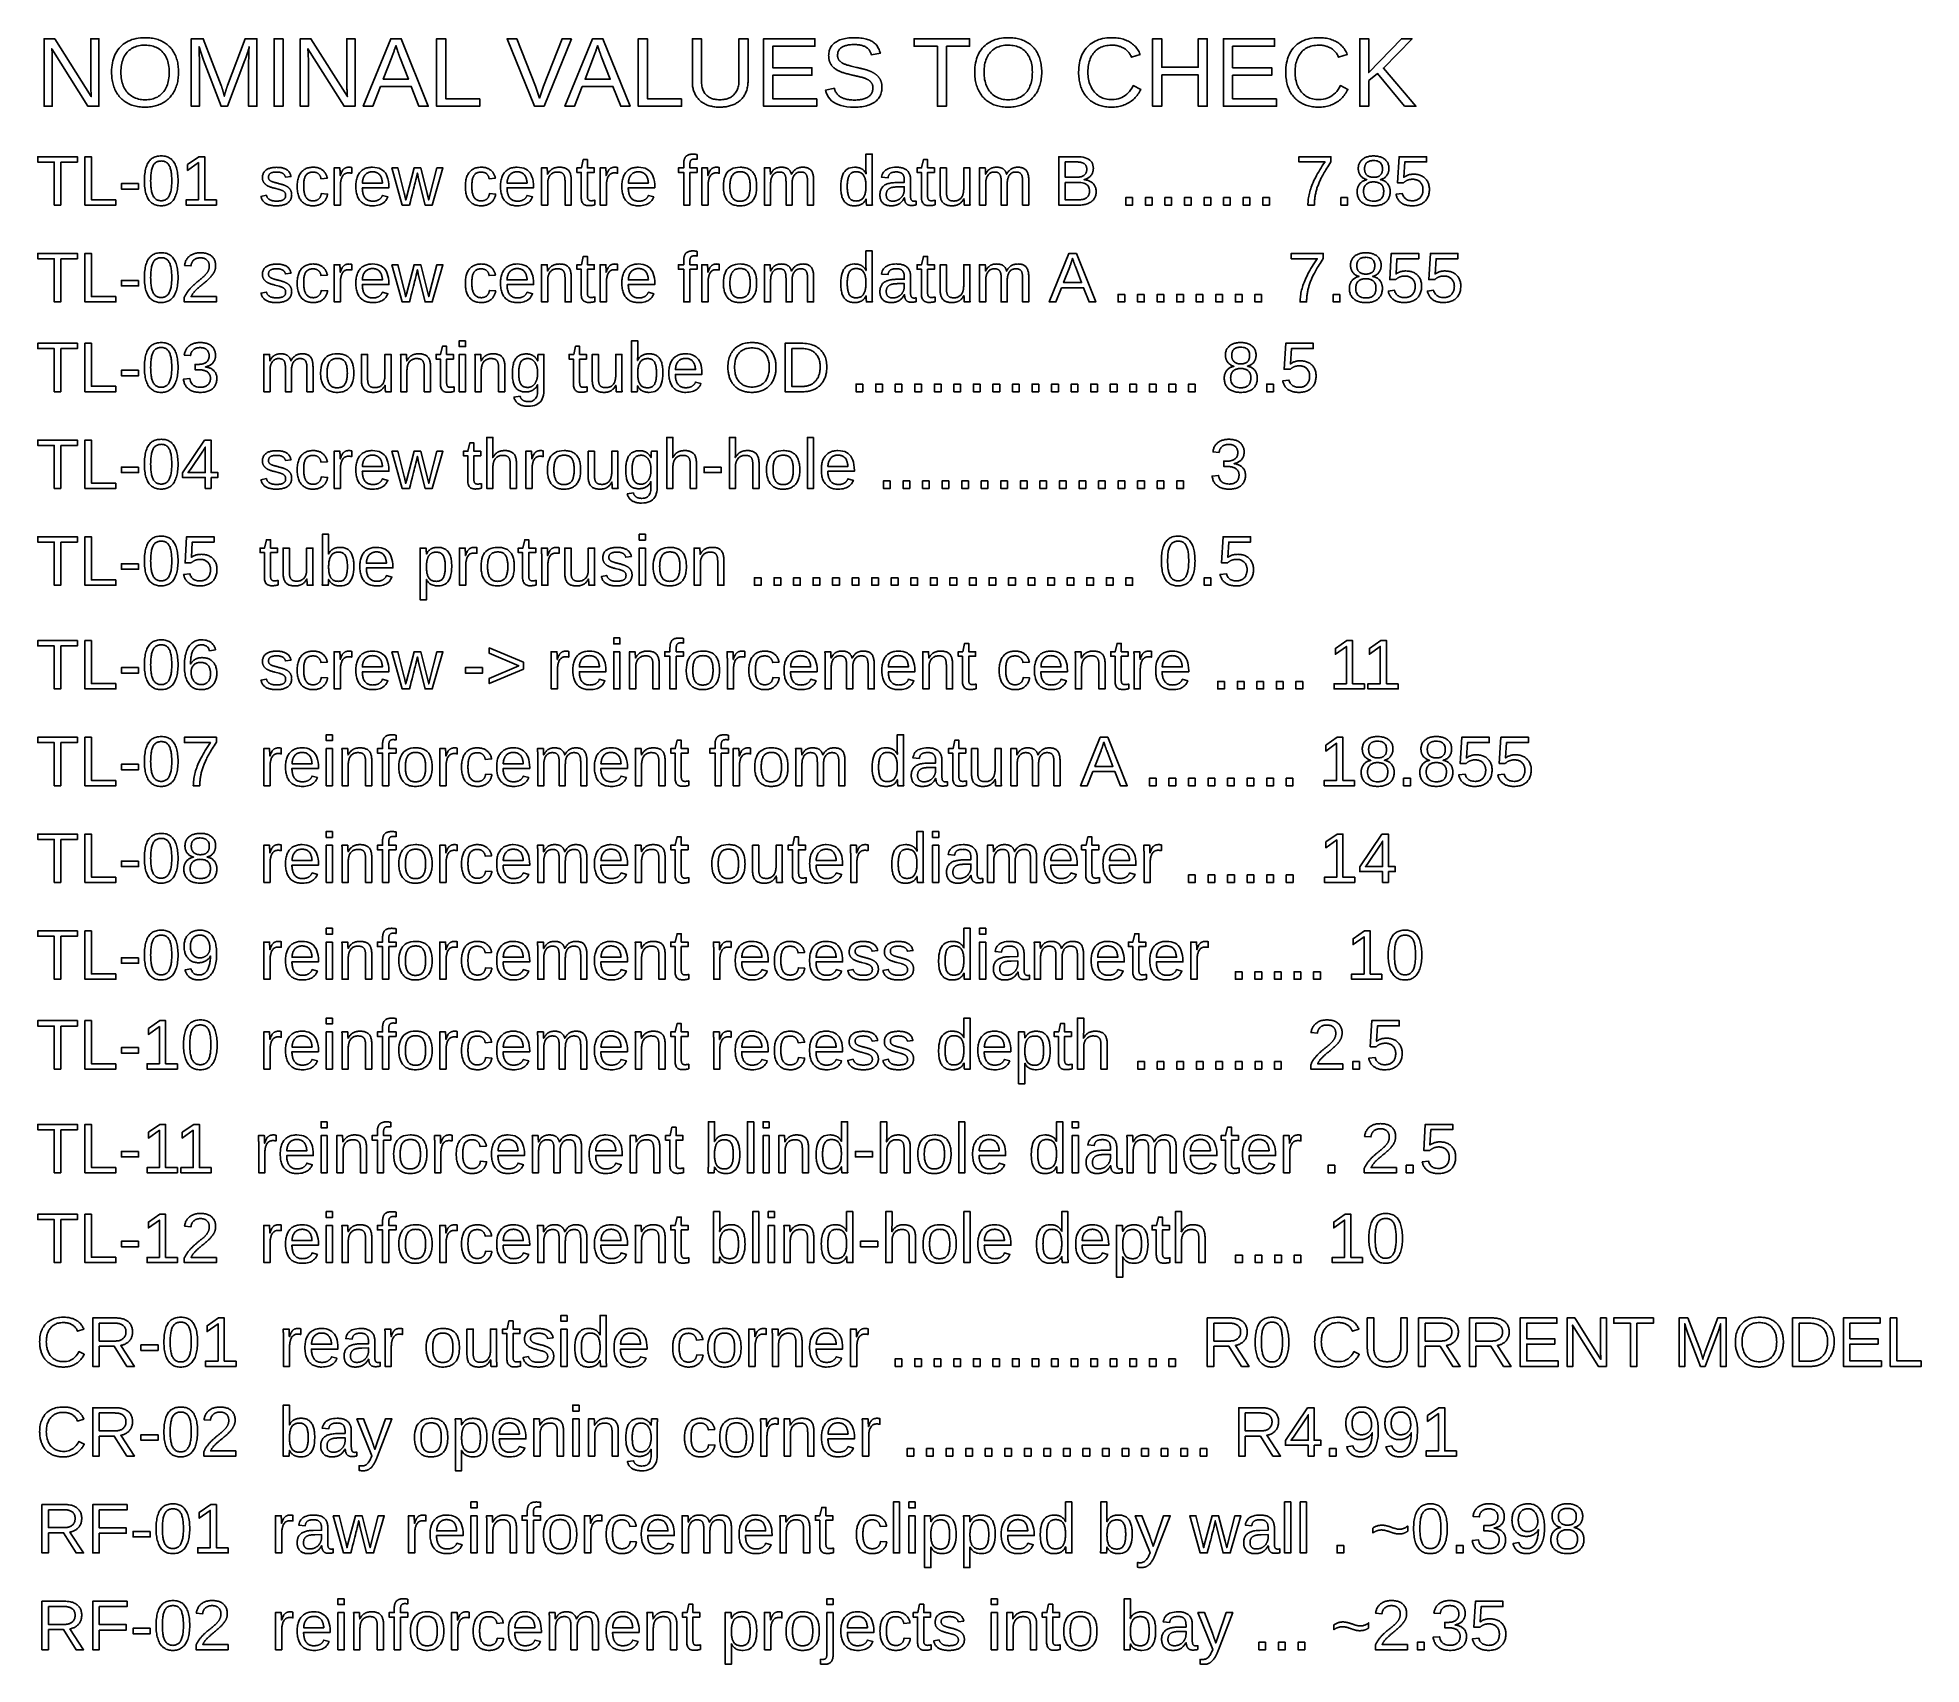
# Model space of a CAD drawing. Extents: x -27 to 133, y -77 to 15.
# Drawn here: x 72.1 to 133.4, y -42.8 to 10.1 of the extents above; entities that cross this region are included whole.
import ezdxf

# ---------------------------------------------------------------- set-up
doc = ezdxf.new("R2010")
doc.units = 0
doc.layers.get('0').update_dxf_attribs({"linetype": 'CONTINUOUS'})

msp = doc.modelspace()

# ---------------------------------------------------------------- linework, layer by layer
for points in [[(72.5272, 9.36029), (72.5194, 9.62075), (72.5116, 9.77204), (73.6876, 7.90042), (74.0463, 7.90042), (74.0463, 10.098), (73.778, 10.098), (73.778, 8.65686), (73.7781, 8.63475), (73.7785, 8.61065), (73.779, 8.58455), (73.7798, 8.55646), (73.7808, 8.52637), (73.782, 8.49429), (73.7835, 8.46022), (73.7851, 8.42415), (73.787, 8.38609), (73.7891, 8.34603), (73.7914, 8.30398), (73.794, 8.25994), (73.7968, 8.21391), (72.6083, 10.098), (72.262, 10.098), (72.262, 7.90042), (72.5272, 7.90042)], [(75.5979, 7.87005), (75.648, 7.87251), (75.6969, 7.87662), (75.7448, 7.88237), (75.7917, 7.88976), (75.8375, 7.8988), (75.8822, 7.90947), (75.9259, 7.92179), (75.9686, 7.93576), (76.0102, 7.95136), (76.0507, 7.96861), (76.0902, 7.9875), (76.1286, 8.00803), (76.1659, 8.0301), (76.2017, 8.05358), (76.2363, 8.07849), (76.2694, 8.10482), (76.3012, 8.13257), (76.3317, 8.16175), (76.3608, 8.19234), (76.3885, 8.22435), (76.4149, 8.25779), (76.4399, 8.29265), (76.4636, 8.32893), (76.4859, 8.36663), (76.5068, 8.40575), (76.5263, 8.44609), (76.5443, 8.48744), (76.5607, 8.52982), (76.5755, 8.5732), (76.5887, 8.6176), (76.6004, 8.66302), (76.6106, 8.70945), (76.6192, 8.7569), (76.6262, 8.80536), (76.6316, 8.85484), (76.6355, 8.90533), (76.6379, 8.95684), (76.6387, 9.00936), (76.6379, 9.06208), (76.6356, 9.11372), (76.6317, 9.16426), (76.6263, 9.21372), (76.6194, 9.26209), (76.6109, 9.30937), (76.6009, 9.35556), (76.5893, 9.40066), (76.5762, 9.44467), (76.5616, 9.48759), (76.5454, 9.52942), (76.5277, 9.57017), (76.5084, 9.60982), (76.4877, 9.64822), (76.4656, 9.68519), (76.4421, 9.72073), (76.4173, 9.75483), (76.391, 9.78751), (76.3634, 9.81876), (76.3345, 9.84857), (76.3041, 9.87696), (76.2724, 9.90391), (76.2393, 9.92943), (76.2048, 9.95352), (76.169, 9.97619), (76.1317, 9.99742), (76.0933, 10.0171), (76.0538, 10.0353), (76.0133, 10.0519), (75.9717, 10.0669), (75.929, 10.0803), (75.8853, 10.0921), (75.8406, 10.1024), (75.7948, 10.111), (75.7479, 10.1181), (75.7, 10.1237), (75.6511, 10.1276), (75.6011, 10.13), (75.55, 10.1308), (75.4722, 10.129), (75.397, 10.1237), (75.3245, 10.1149), (75.2547, 10.1026), (75.1875, 10.0868), (75.1231, 10.0675), (75.0613, 10.0446), (75.0022, 10.0182), (74.9457, 9.98836), (74.892, 9.95495), (74.8409, 9.91803), (74.7925, 9.87759), (74.7468, 9.83364), (74.7041, 9.78656), (74.6648, 9.73677), (74.6289, 9.68425), (74.5965, 9.62902), (74.5675, 9.57106), (74.5419, 9.51037), (74.5197, 9.44697), (74.5009, 9.38084), (74.4855, 9.31199), (74.4736, 9.24041), (74.465, 9.16612), (74.4599, 9.0891), (74.4582, 9.00936), (74.459, 8.9566), (74.4613, 8.90487), (74.4651, 8.85416), (74.4705, 8.80447), (74.4774, 8.75581), (74.4858, 8.70817), (74.4957, 8.66156), (74.5072, 8.61597), (74.5203, 8.57141), (74.5348, 8.52787), (74.5509, 8.48536), (74.5685, 8.44387), (74.5877, 8.4034), (74.6083, 8.36418), (74.6302, 8.3264), (74.6536, 8.29007), (74.6783, 8.25519), (74.7044, 8.22176), (74.7319, 8.18978), (74.7608, 8.15925), (74.791, 8.13016), (74.8226, 8.10253), (74.8556, 8.07634), (74.8899, 8.0516), (74.9257, 8.02831), (74.9628, 8.00647), (75.0011, 7.98617), (75.0406, 7.96749), (75.0811, 7.95044), (75.1227, 7.93501), (75.1655, 7.9212), (75.2093, 7.90902), (75.2542, 7.89846), (75.3003, 7.88953), (75.3474, 7.88222), (75.3956, 7.87654), (75.4449, 7.87248), (75.4954, 7.87004), (75.5469, 7.86923)], [(75.491, 8.11242), (75.437, 8.11672), (75.3849, 8.1239), (75.3347, 8.13394), (75.2864, 8.14686), (75.24, 8.16264), (75.1956, 8.1813), (75.1531, 8.20282), (75.1124, 8.22721), (75.0737, 8.25448), (75.0369, 8.28461), (75.002, 8.31762), (74.969, 8.35349), (74.9382, 8.39182), (74.9099, 8.43216), (74.884, 8.47453), (74.8606, 8.51892), (74.8396, 8.56532), (74.8212, 8.61375), (74.8051, 8.66421), (74.7916, 8.71668), (74.7805, 8.77117), (74.7719, 8.82769), (74.7657, 8.88622), (74.762, 8.94678), (74.7608, 9.00936), (74.762, 9.07233), (74.7657, 9.1331), (74.7717, 9.19168), (74.7803, 9.24806), (74.7912, 9.30224), (74.8046, 9.35423), (74.8205, 9.40402), (74.8387, 9.45161), (74.8595, 9.49701), (74.8826, 9.54021), (74.9082, 9.58121), (74.9362, 9.62002), (74.9667, 9.65663), (74.9993, 9.69077), (75.0341, 9.72219), (75.0708, 9.75087), (75.1096, 9.77682), (75.1504, 9.80004), (75.1933, 9.82053), (75.2381, 9.83828), (75.285, 9.85331), (75.334, 9.8656), (75.3849, 9.87516), (75.4379, 9.88199), (75.4929, 9.88609), (75.55, 9.88746), (75.6066, 9.88607), (75.6612, 9.88192), (75.7138, 9.875), (75.7643, 9.86531), (75.8129, 9.85285), (75.8595, 9.83762), (75.9041, 9.81962), (75.9466, 9.79886), (75.9872, 9.77532), (76.0258, 9.74902), (76.0623, 9.71995), (76.0969, 9.68811), (76.1294, 9.6535), (76.1598, 9.61646), (76.1877, 9.57734), (76.2132, 9.53613), (76.2362, 9.49284), (76.2568, 9.44746), (76.275, 9.4), (76.2908, 9.35045), (76.3042, 9.29882), (76.3151, 9.2451), (76.3236, 9.18929), (76.3297, 9.1314), (76.3333, 9.07142), (76.3345, 9.00936), (76.3333, 8.94452), (76.3297, 8.88198), (76.3237, 8.82174), (76.3152, 8.76379), (76.3044, 8.70814), (76.2912, 8.65479), (76.2755, 8.60374), (76.2574, 8.55499), (76.237, 8.50853), (76.2141, 8.46438), (76.1888, 8.42252), (76.1611, 8.38296), (76.131, 8.3457), (76.0986, 8.31097), (76.0641, 8.27903), (76.0276, 8.24987), (75.989, 8.22348), (75.9482, 8.19987), (75.9054, 8.17903), (75.8604, 8.16098), (75.8134, 8.1457), (75.7643, 8.1332), (75.7131, 8.12348), (75.6598, 8.11654), (75.6044, 8.11237), (75.5469, 8.11098)], [(77.3188, 9.36653), (77.3126, 9.6613), (77.3079, 9.83444), (77.3594, 9.66286), (77.4467, 9.39772), (78.0223, 7.90042), (78.2313, 7.90042), (78.799, 9.39772), (78.8084, 9.42267), (78.8181, 9.44907), (78.8279, 9.4769), (78.8379, 9.50617), (78.8481, 9.53689), (78.8584, 9.56904), (78.869, 9.60264), (78.8797, 9.63767), (78.8907, 9.67415), (78.9018, 9.71206), (78.9131, 9.75141), (78.9246, 9.79221), (78.9362, 9.83444), (78.9341, 9.79978), (78.9322, 9.76489), (78.9305, 9.72978), (78.9289, 9.69446), (78.9275, 9.65891), (78.9263, 9.62313), (78.9252, 9.58714), (78.9243, 9.55093), (78.9235, 9.51449), (78.9229, 9.47783), (78.9225, 9.44095), (78.9223, 9.40385), (78.9222, 9.36653), (78.9222, 7.90042), (79.1905, 7.90042), (79.1905, 10.098), (78.8083, 10.098), (78.2344, 8.5742), (78.2321, 8.5686), (78.2294, 8.56189), (78.2265, 8.55406), (78.2233, 8.54511), (78.2198, 8.53505), (78.2159, 8.52387), (78.2118, 8.51157), (78.2073, 8.49815), (78.2026, 8.48362), (78.1975, 8.46797), (78.1922, 8.45121), (78.1865, 8.43333), (78.1806, 8.41433), (78.1746, 8.39516), (78.169, 8.37675), (78.1637, 8.35911), (78.1587, 8.34224), (78.154, 8.32613), (78.1497, 8.31079), (78.1456, 8.29621), (78.1419, 8.2824), (78.1386, 8.26936), (78.1355, 8.25708), (78.1328, 8.24556), (78.1304, 8.23481), (78.1283, 8.22483), (78.1267, 8.23237), (78.125, 8.24061), (78.1229, 8.24954), (78.1207, 8.25916), (78.1182, 8.26947), (78.1155, 8.28047), (78.1126, 8.29217), (78.1094, 8.30456), (78.106, 8.31764), (78.1024, 8.33141), (78.0985, 8.34588), (78.0944, 8.36103), (78.0901, 8.37688), (78.0856, 8.393), (78.0811, 8.40897), (78.0766, 8.42477), (78.0721, 8.44042), (78.0675, 8.45592), (78.063, 8.47125), (78.0583, 8.48643), (78.0537, 8.50145), (78.049, 8.51632), (78.0443, 8.53102), (78.0396, 8.54557), (78.0348, 8.55997), (78.03, 8.5742), (77.4452, 10.098), (77.0537, 10.098), (77.0537, 7.90042), (77.3188, 7.90042)], [(80.0454, 10.098), (79.7475, 10.098), (79.7475, 7.90042), (80.0454, 7.90042)], [(80.8674, 9.36029), (80.8596, 9.62075), (80.8518, 9.77204), (82.0278, 7.90042), (82.3865, 7.90042), (82.3865, 10.098), (82.1182, 10.098), (82.1182, 8.65686), (82.1183, 8.63475), (82.1187, 8.61065), (82.1192, 8.58455), (82.12, 8.55646), (82.121, 8.52637), (82.1222, 8.49429), (82.1237, 8.46022), (82.1253, 8.42415), (82.1272, 8.38609), (82.1293, 8.34603), (82.1316, 8.30398), (82.1342, 8.25994), (82.137, 8.21391), (80.9485, 10.098), (80.6022, 10.098), (80.6022, 7.90042), (80.8674, 7.90042)], [(83.2148, 8.54301), (84.2162, 8.54301), (84.4673, 7.90042), (84.7714, 7.90042), (83.8886, 10.098), (83.5502, 10.098), (82.6533, 7.90042), (82.9622, 7.90042)], [(83.586, 9.49754), (83.5976, 9.5283), (83.6087, 9.55819), (83.6193, 9.58722), (83.6295, 9.61537), (83.6393, 9.64266), (83.6486, 9.66909), (83.6575, 9.69464), (83.6659, 9.71933), (83.6739, 9.74315), (83.6815, 9.7661), (83.6886, 9.78818), (83.6952, 9.8094), (83.7015, 9.82975), (83.7155, 9.87342), (83.7576, 9.74396), (83.7643, 9.72325), (83.7711, 9.70288), (83.7778, 9.68283), (83.7845, 9.66312), (83.7912, 9.64374), (83.7979, 9.62469), (83.8046, 9.60598), (83.8114, 9.5876), (83.8181, 9.56955), (83.8248, 9.55183), (83.8315, 9.53444), (83.8382, 9.51739), (83.845, 9.50066), (84.1273, 8.7754), (83.3053, 8.7754)], [(86.4482, 8.14373), (85.3377, 8.14373), (85.3377, 10.098), (85.0398, 10.098), (85.0398, 7.90042), (86.4482, 7.90042)], [(89.4399, 10.098), (89.1264, 10.098), (88.5212, 8.55081), (88.3902, 8.16245), (88.2592, 8.55081), (87.6509, 10.098), (87.3374, 10.098), (88.2342, 7.90042), (88.543, 7.90042)], [(89.7847, 8.54301), (90.786, 8.54301), (91.0371, 7.90042), (91.3413, 7.90042), (90.4585, 10.098), (90.12, 10.098), (89.2232, 7.90042), (89.532, 7.90042)], [(90.1559, 9.49754), (90.1674, 9.5283), (90.1785, 9.55819), (90.1892, 9.58722), (90.1994, 9.61537), (90.2091, 9.64266), (90.2185, 9.66909), (90.2273, 9.69464), (90.2358, 9.71933), (90.2438, 9.74315), (90.2513, 9.7661), (90.2584, 9.78818), (90.2651, 9.8094), (90.2713, 9.82975), (90.2853, 9.87342), (90.3275, 9.74396), (90.3342, 9.72325), (90.3409, 9.70288), (90.3476, 9.68283), (90.3543, 9.66312), (90.361, 9.64374), (90.3678, 9.62469), (90.3745, 9.60598), (90.3812, 9.5876), (90.3879, 9.56955), (90.3946, 9.55183), (90.4014, 9.53444), (90.4081, 9.51739), (90.4148, 9.50066), (90.6971, 8.7754), (89.8751, 8.7754)], [(93.018, 8.14373), (91.9076, 8.14373), (91.9076, 10.098), (91.6097, 10.098), (91.6097, 7.90042), (93.018, 7.90042)], [(94.3071, 7.86983), (94.349, 7.87165), (94.39, 7.87467), (94.4301, 7.8789), (94.4693, 7.88434), (94.5077, 7.89099), (94.5452, 7.89884), (94.5818, 7.90791), (94.6176, 7.91818), (94.6524, 7.92967), (94.6864, 7.94236), (94.7195, 7.95626), (94.7517, 7.97137), (94.783, 7.98763), (94.8131, 8.00497), (94.8421, 8.02338), (94.8701, 8.04288), (94.8969, 8.06346), (94.9226, 8.08511), (94.9472, 8.10785), (94.9707, 8.13167), (94.993, 8.15656), (95.0143, 8.18254), (95.0345, 8.20959), (95.0535, 8.23773), (95.0715, 8.26694), (95.0882, 8.29713), (95.1036, 8.32819), (95.1176, 8.36011), (95.1304, 8.3929), (95.1417, 8.42656), (95.1518, 8.46109), (95.1605, 8.49648), (95.1678, 8.53274), (95.1738, 8.56987), (95.1785, 8.60787), (95.1819, 8.64673), (95.1839, 8.68646), (95.1846, 8.72706), (95.1846, 10.098), (94.8882, 10.098), (94.8882, 8.74422), (94.8872, 8.69735), (94.8843, 8.65224), (94.8795, 8.60889), (94.8726, 8.56731), (94.8639, 8.52749), (94.8532, 8.48944), (94.8405, 8.45314), (94.8259, 8.41861), (94.8094, 8.38584), (94.7909, 8.35484), (94.7704, 8.32559), (94.748, 8.29811), (94.7237, 8.27239), (94.6976, 8.24852), (94.6699, 8.22655), (94.6407, 8.20649), (94.6099, 8.18835), (94.5776, 8.17211), (94.5437, 8.15778), (94.5083, 8.14537), (94.4712, 8.13486), (94.4327, 8.12626), (94.3925, 8.11958), (94.3508, 8.1148), (94.3076, 8.11194), (94.2628, 8.11098), (94.2192, 8.1119), (94.1772, 8.11467), (94.1368, 8.11929), (94.0981, 8.12575), (94.0609, 8.13405), (94.0253, 8.1442), (93.9914, 8.1562), (93.959, 8.17004), (93.9283, 8.18573), (93.8992, 8.20327), (93.8716, 8.22265), (93.8457, 8.24387), (93.8214, 8.26694), (93.7988, 8.2918), (93.778, 8.31837), (93.759, 8.34665), (93.7418, 8.37665), (93.7264, 8.40837), (93.7129, 8.44181), (93.7011, 8.47696), (93.6912, 8.51383), (93.683, 8.55242), (93.6767, 8.59272), (93.6722, 8.63474), (93.6695, 8.67848), (93.6686, 8.72393), (93.6686, 10.098), (93.3706, 10.098), (93.3706, 8.69898), (93.3713, 8.65957), (93.3733, 8.62101), (93.3765, 8.5833), (93.3811, 8.54644), (93.387, 8.51043), (93.3942, 8.47526), (93.4027, 8.44095), (93.4126, 8.40748), (93.4237, 8.37487), (93.4362, 8.3431), (93.4499, 8.31218), (93.465, 8.28211), (93.4814, 8.25289), (93.499, 8.22462), (93.5176, 8.19741), (93.5373, 8.17125), (93.5581, 8.14614), (93.5799, 8.12208), (93.6029, 8.09907), (93.6269, 8.07712), (93.6519, 8.05622), (93.6781, 8.03637), (93.7053, 8.01757), (93.7335, 7.99982), (93.7629, 7.98313), (93.7933, 7.96748), (93.8247, 7.95295), (93.8568, 7.93958), (93.8898, 7.92737), (93.9236, 7.91632), (93.9582, 7.90644), (93.9937, 7.89772), (94.0299, 7.89016), (94.0669, 7.88376), (94.1048, 7.87853), (94.1435, 7.87446), (94.1829, 7.87155), (94.2232, 7.86981), (94.2643, 7.86923)], [(97.4244, 8.14373), (95.9911, 8.14373), (95.9911, 8.90954), (97.2669, 8.90954), (97.2669, 9.14973), (95.9911, 9.14973), (95.9911, 9.8547), (97.3605, 9.8547), (97.3605, 10.098), (95.6932, 10.098), (95.6932, 7.90042), (97.4244, 7.90042)], [(98.7033, 7.87022), (98.7663, 7.87318), (98.8271, 7.87812), (98.8855, 7.88503), (98.9416, 7.89392), (98.9954, 7.90478), (99.047, 7.91762), (99.0962, 7.93243), (99.1431, 7.94922), (99.1878, 7.96798), (99.2301, 7.98872), (99.2701, 8.01143), (99.3079, 8.03612), (99.3431, 8.0626), (99.3754, 8.09071), (99.405, 8.12045), (99.4317, 8.15181), (99.4557, 8.18479), (99.4768, 8.2194), (99.4951, 8.25563), (99.5106, 8.29349), (99.5232, 8.33297), (99.5331, 8.37407), (99.5401, 8.4168), (99.5443, 8.46116), (99.5457, 8.50713), (99.5455, 8.52543), (99.5449, 8.54335), (99.544, 8.5609), (99.5426, 8.57809), (99.5408, 8.59491), (99.5386, 8.61135), (99.536, 8.62743), (99.533, 8.64314), (99.5297, 8.65847), (99.5259, 8.67344), (99.5217, 8.68804), (99.5172, 8.70227), (99.5122, 8.71613), (99.5069, 8.72967), (99.5013, 8.74293), (99.4954, 8.75592), (99.4891, 8.76862), (99.4826, 8.78105), (99.4758, 8.79321), (99.4686, 8.80509), (99.4612, 8.81669), (99.4534, 8.82801), (99.4454, 8.83905), (99.437, 8.84982), (99.4284, 8.86032), (99.4194, 8.87053), (99.4102, 8.88049), (99.4007, 8.89021), (99.3909, 8.89969), (99.3809, 8.90893), (99.3707, 8.91793), (99.3602, 8.92669), (99.3495, 8.93521), (99.3385, 8.94349), (99.3272, 8.95153), (99.3158, 8.95933), (99.304, 8.96688), (99.292, 8.9742), (99.2798, 8.98128), (99.2674, 8.98817), (99.2548, 8.99492), (99.2421, 9.00154), (99.2293, 9.00801), (99.2163, 9.01435), (99.2032, 9.02055), (99.1899, 9.0266), (99.1765, 9.03253), (99.163, 9.03831), (99.1493, 9.04395), (99.1355, 9.04946), (99.1215, 9.05482), (99.1075, 9.06005), (99.0932, 9.06516), (99.0789, 9.07015), (99.0645, 9.07503), (99.05, 9.0798), (99.0354, 9.08446), (99.0207, 9.08901), (99.0059, 9.09345), (98.9909, 9.09778), (98.9759, 9.102), (98.9608, 9.1061), (98.9456, 9.1101), (98.9303, 9.11399), (98.9148, 9.11776), (98.8993, 9.12147), (98.8839, 9.12518), (98.8684, 9.12888), (98.8528, 9.13256), (98.8373, 9.13624), (98.8218, 9.13991), (98.8063, 9.14357), (98.7907, 9.14722), (98.7752, 9.15086), (98.7596, 9.15449), (98.744, 9.15811), (98.7285, 9.16172), (98.7129, 9.16532), (98.6675, 9.17552), (98.6245, 9.18546), (98.5839, 9.19516), (98.5457, 9.2046), (98.5099, 9.2138), (98.4764, 9.22275), (98.4453, 9.23144), (98.4166, 9.23989), (98.3903, 9.24809), (98.3664, 9.25604), (98.3449, 9.26374), (98.3257, 9.27119), (98.3089, 9.27839), (98.2936, 9.28559), (98.2788, 9.29303), (98.2646, 9.30071), (98.251, 9.30863), (98.2379, 9.31679), (98.2254, 9.32519), (98.2135, 9.33383), (98.2021, 9.34271), (98.1913, 9.35183), (98.1811, 9.36119), (98.1714, 9.37078), (98.1623, 9.38062), (98.1537, 9.3907), (98.1457, 9.40111), (98.1384, 9.41193), (98.1317, 9.42316), (98.1257, 9.43482), (98.1203, 9.44688), (98.1155, 9.45936), (98.1114, 9.47226), (98.1079, 9.48558), (98.105, 9.4993), (98.1028, 9.51345), (98.1012, 9.52801), (98.1002, 9.54298), (98.0999, 9.55837), (98.1007, 9.5845), (98.1032, 9.60961), (98.1073, 9.6337), (98.113, 9.65678), (98.1204, 9.67885), (98.1295, 9.6999), (98.1401, 9.71993), (98.1525, 9.73895), (98.1664, 9.75696), (98.182, 9.77395), (98.1993, 9.78992), (98.2182, 9.80488), (98.2387, 9.81882), (98.2608, 9.83175), (98.2844, 9.84363), (98.3094, 9.85449), (98.3359, 9.86431), (98.3639, 9.8731), (98.3934, 9.88085), (98.4244, 9.88757), (98.4568, 9.89325), (98.4907, 9.89791), (98.5261, 9.90153), (98.563, 9.90411), (98.6013, 9.90566), (98.6411, 9.90618), (98.6774, 9.90571), (98.7125, 9.90431), (98.7464, 9.90198), (98.779, 9.89872), (98.8104, 9.89452), (98.8406, 9.8894), (98.8695, 9.88334), (98.8972, 9.87635), (98.9236, 9.86842), (98.9488, 9.85956), (98.9728, 9.84978), (98.9955, 9.83906), (99.017, 9.8274), (99.0374, 9.81472), (99.0567, 9.8009), (99.075, 9.78595), (99.0922, 9.76986), (99.1085, 9.75263), (99.1236, 9.73427), (99.1378, 9.71478), (99.1509, 9.69415), (99.163, 9.67238), (99.1741, 9.64948), (99.1841, 9.62544), (99.1931, 9.60027), (99.201, 9.57396), (99.4943, 9.62544), (99.4813, 9.66695), (99.467, 9.70656), (99.4512, 9.74425), (99.4341, 9.78003), (99.4155, 9.8139), (99.3956, 9.84587), (99.3742, 9.87592), (99.3515, 9.90406), (99.3273, 9.93029), (99.3017, 9.95461), (99.2748, 9.97703), (99.2464, 9.99753), (99.2166, 10.0161), (99.1851, 10.0331), (99.1515, 10.0487), (99.1158, 10.0629), (99.0781, 10.0758), (99.0382, 10.0874), (98.9963, 10.0975), (98.9522, 10.1063), (98.9061, 10.1138), (98.8579, 10.1199), (98.8076, 10.1247), (98.7552, 10.1281), (98.7008, 10.1301), (98.6442, 10.1308), (98.5834, 10.1299), (98.5248, 10.1272), (98.4684, 10.1226), (98.4142, 10.1163), (98.3623, 10.1082), (98.3125, 10.0982), (98.2649, 10.0865), (98.2195, 10.0729), (98.1764, 10.0575), (98.1354, 10.0403), (98.0967, 10.0213), (98.0601, 10.0005), (98.0258, 9.97791), (97.9939, 9.95363), (97.9645, 9.92782), (97.9376, 9.90048), (97.9133, 9.8716), (97.8916, 9.8412), (97.8724, 9.80926), (97.8558, 9.77578), (97.8418, 9.74078), (97.8302, 9.70424), (97.8213, 9.66618), (97.8149, 9.62657), (97.8111, 9.58544), (97.8098, 9.54278), (97.81, 9.52398), (97.8108, 9.50552), (97.812, 9.4874), (97.8137, 9.4696), (97.8159, 9.45214), (97.8186, 9.435), (97.8218, 9.41821), (97.8254, 9.40174), (97.8296, 9.38561), (97.8343, 9.3698), (97.8394, 9.35433), (97.845, 9.3392), (97.8511, 9.32439), (97.8577, 9.3099), (97.8647, 9.29569), (97.8722, 9.28177), (97.88, 9.26814), (97.8883, 9.25479), (97.8971, 9.24173), (97.9063, 9.22895), (97.9159, 9.21646), (97.9259, 9.20425), (97.9364, 9.19233), (97.9473, 9.1807), (97.9587, 9.16935), (97.9704, 9.15829), (97.9828, 9.14745), (97.9958, 9.13677), (98.0095, 9.12624), (98.0238, 9.11588), (98.0389, 9.10566), (98.0546, 9.09561), (98.0709, 9.08571), (98.088, 9.07597), (98.1057, 9.06639), (98.1241, 9.05696), (98.1432, 9.04769), (98.1629, 9.03858), (98.1833, 9.02962), (98.2048, 9.02075), (98.2278, 9.01187), (98.2523, 9.00299), (98.2783, 8.99411), (98.3057, 8.98523), (98.3346, 8.97636), (98.365, 8.96748), (98.3969, 8.9586), (98.4303, 8.94972), (98.4652, 8.94084), (98.5016, 8.93197), (98.5394, 8.92309), (98.5787, 8.91421), (98.6016, 8.90896), (98.6242, 8.90376), (98.6464, 8.89862), (98.6684, 8.89353), (98.69, 8.8885), (98.7113, 8.88353), (98.7323, 8.87861), (98.753, 8.87374), (98.7733, 8.86893), (98.7934, 8.86418), (98.8131, 8.85948), (98.8326, 8.85484), (98.8517, 8.85025), (98.8704, 8.84561), (98.8888, 8.8408), (98.9067, 8.83583), (98.9242, 8.83069), (98.9414, 8.82538), (98.9581, 8.81991), (98.9744, 8.81427), (98.9903, 8.80846), (99.0058, 8.80249), (99.0209, 8.79636), (99.0356, 8.79005), (99.0499, 8.78358), (99.0638, 8.77695), (99.0772, 8.77009), (99.0902, 8.76296), (99.1027, 8.75555), (99.1147, 8.74787), (99.1263, 8.7399), (99.1374, 8.73166), (99.148, 8.72315), (99.1581, 8.71435), (99.1678, 8.70528), (99.177, 8.69593), (99.1858, 8.68631), (99.194, 8.6764), (99.2018, 8.66622), (99.2091, 8.65567), (99.2158, 8.64463), (99.2219, 8.63311), (99.2274, 8.62111), (99.2323, 8.60863), (99.2367, 8.59568), (99.2405, 8.58224), (99.2437, 8.56832), (99.2463, 8.55393), (99.2483, 8.53905), (99.2498, 8.52369), (99.2507, 8.50786), (99.251, 8.49154), (99.25, 8.46257), (99.2472, 8.43471), (99.2426, 8.40794), (99.2361, 8.38227), (99.2278, 8.3577), (99.2176, 8.33422), (99.2055, 8.31185), (99.1916, 8.29057), (99.1758, 8.27039), (99.1582, 8.25131), (99.1387, 8.23333), (99.1174, 8.21644), (99.0942, 8.20066), (99.0693, 8.18601), (99.0429, 8.17253), (99.0148, 8.16022), (98.9853, 8.14909), (98.9541, 8.13913), (98.9214, 8.13034), (98.8872, 8.12272), (98.8514, 8.11627), (98.814, 8.111), (98.7751, 8.10689), (98.7346, 8.10396), (98.6925, 8.10221), (98.6489, 8.10162), (98.6066, 8.10217), (98.5658, 8.10382), (98.5263, 8.10656), (98.4882, 8.11041), (98.4515, 8.11535), (98.4161, 8.12139), (98.3822, 8.12853), (98.3496, 8.13677), (98.3184, 8.1461), (98.2886, 8.15653), (98.2602, 8.16807), (98.2332, 8.1807), (98.2075, 8.19443), (98.1832, 8.20933), (98.1603, 8.22547), (98.1386, 8.24286), (98.1183, 8.2615), (98.0994, 8.28139), (98.0817, 8.30252), (98.0654, 8.32489), (98.0504, 8.34851), (98.0367, 8.37338), (98.0244, 8.39949), (98.0134, 8.42685), (98.0037, 8.45546), (97.9954, 8.48531), (97.7069, 8.4276), (97.7305, 8.345), (97.7622, 8.26901), (97.8019, 8.19963), (97.8495, 8.13685), (97.9051, 8.08068), (97.9688, 8.03112), (98.0404, 7.98817), (98.12, 7.95183), (98.2076, 7.92209), (98.3032, 7.89896), (98.4068, 7.88244), (98.5184, 7.87253), (98.638, 7.86923)], [(101.645, 9.8547), (102.4, 9.8547), (102.4, 10.098), (100.594, 10.098), (100.594, 9.8547), (101.349, 9.8547), (101.349, 7.90042), (101.645, 7.90042)], [(103.707, 7.87005), (103.757, 7.87251), (103.806, 7.87662), (103.854, 7.88237), (103.901, 7.88976), (103.946, 7.8988), (103.991, 7.90947), (104.035, 7.92179), (104.078, 7.93576), (104.119, 7.95136), (104.16, 7.96861), (104.199, 7.9875), (104.238, 8.00803), (104.275, 8.0301), (104.311, 8.05358), (104.345, 8.07849), (104.378, 8.10482), (104.41, 8.13257), (104.441, 8.16175), (104.47, 8.19234), (104.497, 8.22435), (104.524, 8.25779), (104.549, 8.29265), (104.573, 8.32893), (104.595, 8.36663), (104.616, 8.40575), (104.635, 8.44609), (104.653, 8.48744), (104.67, 8.52982), (104.684, 8.5732), (104.698, 8.6176), (104.709, 8.66302), (104.72, 8.70945), (104.728, 8.7569), (104.735, 8.80536), (104.741, 8.85484), (104.745, 8.90533), (104.747, 8.95684), (104.748, 9.00936), (104.747, 9.06208), (104.745, 9.11372), (104.741, 9.16426), (104.735, 9.21372), (104.728, 9.26209), (104.72, 9.30937), (104.71, 9.35556), (104.698, 9.40066), (104.685, 9.44467), (104.671, 9.48759), (104.654, 9.52942), (104.637, 9.57017), (104.617, 9.60982), (104.597, 9.64822), (104.575, 9.68519), (104.551, 9.72073), (104.526, 9.75483), (104.5, 9.78751), (104.472, 9.81876), (104.443, 9.84857), (104.413, 9.87696), (104.381, 9.90391), (104.348, 9.92943), (104.314, 9.95352), (104.278, 9.97619), (104.241, 9.99742), (104.202, 10.0171), (104.163, 10.0353), (104.122, 10.0519), (104.081, 10.0669), (104.038, 10.0803), (103.994, 10.0921), (103.95, 10.1024), (103.904, 10.111), (103.857, 10.1181), (103.809, 10.1237), (103.76, 10.1276), (103.71, 10.13), (103.659, 10.1308), (103.581, 10.129), (103.506, 10.1237), (103.433, 10.1149), (103.364, 10.1026), (103.296, 10.0868), (103.232, 10.0675), (103.17, 10.0446), (103.111, 10.0182), (103.055, 9.98836), (103.001, 9.95495), (102.95, 9.91803), (102.901, 9.87759), (102.856, 9.83364), (102.813, 9.78656), (102.774, 9.73677), (102.738, 9.68425), (102.705, 9.62902), (102.676, 9.57106), (102.651, 9.51037), (102.629, 9.44697), (102.61, 9.38084), (102.595, 9.31199), (102.583, 9.24041), (102.574, 9.16612), (102.569, 9.0891), (102.567, 9.00936), (102.568, 8.9566), (102.57, 8.90487), (102.574, 8.85416), (102.579, 8.80447), (102.586, 8.75581), (102.595, 8.70817), (102.605, 8.66156), (102.616, 8.61597), (102.629, 8.57141), (102.644, 8.52787), (102.66, 8.48536), (102.677, 8.44387), (102.697, 8.4034), (102.717, 8.36418), (102.739, 8.3264), (102.763, 8.29007), (102.787, 8.25519), (102.813, 8.22176), (102.841, 8.18978), (102.87, 8.15925), (102.9, 8.13016), (102.932, 8.10253), (102.965, 8.07634), (102.999, 8.0516), (103.035, 8.02831), (103.072, 8.00647), (103.11, 7.98617), (103.15, 7.96749), (103.19, 7.95044), (103.232, 7.93501), (103.274, 7.9212), (103.318, 7.90902), (103.363, 7.89846), (103.409, 7.88953), (103.456, 7.88222), (103.505, 7.87654), (103.554, 7.87248), (103.604, 7.87004), (103.656, 7.86923)], [(103.6, 8.11242), (103.546, 8.11672), (103.494, 8.1239), (103.444, 8.13394), (103.395, 8.14686), (103.349, 8.16264), (103.305, 8.1813), (103.262, 8.20282), (103.221, 8.22721), (103.183, 8.25448), (103.146, 8.28461), (103.111, 8.31762), (103.078, 8.35349), (103.047, 8.39182), (103.019, 8.43216), (102.993, 8.47453), (102.97, 8.51892), (102.949, 8.56532), (102.93, 8.61375), (102.914, 8.66421), (102.901, 8.71668), (102.889, 8.77117), (102.881, 8.82769), (102.875, 8.88622), (102.871, 8.94678), (102.87, 9.00936), (102.871, 9.07233), (102.875, 9.1331), (102.881, 9.19168), (102.889, 9.24806), (102.9, 9.30224), (102.914, 9.35423), (102.929, 9.40402), (102.948, 9.45161), (102.968, 9.49701), (102.992, 9.54021), (103.017, 9.58121), (103.045, 9.62002), (103.076, 9.65663), (103.108, 9.69077), (103.143, 9.72219), (103.18, 9.75087), (103.219, 9.77682), (103.259, 9.80004), (103.302, 9.82053), (103.347, 9.83828), (103.394, 9.85331), (103.443, 9.8656), (103.494, 9.87516), (103.547, 9.88199), (103.602, 9.88609), (103.659, 9.88746), (103.716, 9.88607), (103.77, 9.88192), (103.823, 9.875), (103.873, 9.86531), (103.922, 9.85285), (103.968, 9.83762), (104.013, 9.81962), (104.056, 9.79886), (104.096, 9.77532), (104.135, 9.74902), (104.171, 9.71995), (104.206, 9.68811), (104.238, 9.6535), (104.269, 9.61646), (104.297, 9.57734), (104.322, 9.53613), (104.345, 9.49284), (104.366, 9.44746), (104.384, 9.4), (104.4, 9.35045), (104.413, 9.29882), (104.424, 9.2451), (104.433, 9.18929), (104.439, 9.1314), (104.442, 9.07142), (104.443, 9.00936), (104.442, 8.94452), (104.439, 8.88198), (104.433, 8.82174), (104.424, 8.76379), (104.413, 8.70814), (104.4, 8.65479), (104.384, 8.60374), (104.366, 8.55499), (104.346, 8.50853), (104.323, 8.46438), (104.298, 8.42252), (104.27, 8.38296), (104.24, 8.3457), (104.208, 8.31097), (104.173, 8.27903), (104.137, 8.24987), (104.098, 8.22348), (104.057, 8.19987), (104.014, 8.17903), (103.969, 8.16098), (103.922, 8.1457), (103.873, 8.1332), (103.822, 8.12348), (103.769, 8.11654), (103.713, 8.11237), (103.656, 8.11098)], [(107.071, 7.8701), (107.12, 7.87273), (107.167, 7.87712), (107.214, 7.88326), (107.26, 7.89115), (107.305, 7.90079), (107.348, 7.91219), (107.391, 7.92534), (107.433, 7.94024), (107.474, 7.9569), (107.514, 7.97531), (107.554, 7.99548), (107.592, 8.01739), (107.629, 8.04099), (107.665, 8.0662), (107.699, 8.093), (107.733, 8.12142), (107.765, 8.15144), (107.795, 8.18307), (107.825, 8.2163), (107.853, 8.25114), (107.879, 8.28759), (107.905, 8.32564), (107.929, 8.36529), (107.952, 8.40656), (107.973, 8.44943), (107.73, 8.57107), (107.693, 8.50347), (107.653, 8.44128), (107.611, 8.38449), (107.565, 8.33312), (107.517, 8.28715), (107.467, 8.24659), (107.413, 8.21143), (107.357, 8.18169), (107.298, 8.15735), (107.237, 8.13842), (107.173, 8.1249), (107.106, 8.11679), (107.036, 8.11409), (106.981, 8.11554), (106.929, 8.1199), (106.878, 8.12717), (106.828, 8.13734), (106.781, 8.15042), (106.735, 8.16641), (106.691, 8.18531), (106.649, 8.20711), (106.608, 8.23182), (106.57, 8.25944), (106.533, 8.28996), (106.498, 8.32339), (106.464, 8.35973), (106.433, 8.39846), (106.404, 8.43906), (106.378, 8.48154), (106.354, 8.52589), (106.333, 8.57212), (106.314, 8.62021), (106.298, 8.67019), (106.284, 8.72203), (106.273, 8.77575), (106.264, 8.83134), (106.258, 8.88881), (106.254, 8.94815), (106.253, 9.00936), (106.254, 9.0712), (106.258, 9.13098), (106.264, 9.1887), (106.272, 9.24437), (106.283, 9.29797), (106.296, 9.34952), (106.312, 9.39901), (106.33, 9.44644), (106.35, 9.49181), (106.373, 9.53512), (106.398, 9.57638), (106.426, 9.61558), (106.456, 9.65272), (106.488, 9.68744), (106.522, 9.71939), (106.558, 9.74856), (106.596, 9.77495), (106.636, 9.79856), (106.677, 9.81939), (106.721, 9.83745), (106.767, 9.85273), (106.814, 9.86523), (106.864, 9.87495), (106.915, 9.8819), (106.968, 9.88607), (107.023, 9.88746), (107.059, 9.88686), (107.093, 9.88506), (107.127, 9.88206), (107.16, 9.87786), (107.193, 9.87246), (107.224, 9.86586), (107.255, 9.85806), (107.286, 9.84906), (107.315, 9.83886), (107.344, 9.82746), (107.371, 9.81487), (107.399, 9.80107), (107.425, 9.78607), (107.451, 9.76994), (107.475, 9.75274), (107.498, 9.73447), (107.52, 9.71513), (107.541, 9.69472), (107.561, 9.67323), (107.58, 9.65068), (107.598, 9.62705), (107.615, 9.60236), (107.63, 9.57659), (107.645, 9.54975), (107.658, 9.52185), (107.671, 9.49287), (107.953, 9.58643), (107.935, 9.62716), (107.916, 9.66632), (107.895, 9.70391), (107.873, 9.73993), (107.849, 9.77438), (107.824, 9.80727), (107.798, 9.83858), (107.769, 9.86832), (107.74, 9.8965), (107.709, 9.9231), (107.676, 9.94814), (107.642, 9.97161), (107.607, 9.99351), (107.57, 10.0138), (107.532, 10.0325), (107.492, 10.0496), (107.451, 10.065), (107.409, 10.0788), (107.365, 10.091), (107.32, 10.1015), (107.273, 10.1105), (107.225, 10.1178), (107.176, 10.1235), (107.126, 10.1275), (107.074, 10.13), (107.02, 10.1308), (106.944, 10.129), (106.871, 10.1237), (106.8, 10.1149), (106.732, 10.1026), (106.666, 10.0867), (106.603, 10.0673), (106.543, 10.0444), (106.485, 10.018), (106.43, 9.98799), (106.377, 9.9545), (106.327, 9.91749), (106.279, 9.87694), (106.234, 9.83288), (106.192, 9.7857), (106.154, 9.73583), (106.118, 9.68326), (106.086, 9.628), (106.058, 9.57004), (106.033, 9.50939), (106.011, 9.44604), (105.992, 9.38), (105.977, 9.31126), (105.965, 9.23983), (105.957, 9.1657), (105.952, 9.08888), (105.95, 9.00936), (105.951, 8.95593), (105.953, 8.90361), (105.957, 8.85242), (105.962, 8.80234), (105.969, 8.75337), (105.977, 8.70552), (105.987, 8.65879), (105.999, 8.61318), (106.011, 8.56868), (106.026, 8.5253), (106.041, 8.48304), (106.059, 8.44189), (106.077, 8.40186), (106.098, 8.36309), (106.119, 8.32572), (106.142, 8.28976), (106.167, 8.2552), (106.192, 8.22204), (106.219, 8.19028), (106.248, 8.15992), (106.278, 8.13097), (106.309, 8.10342), (106.341, 8.07728), (106.375, 8.05253), (106.41, 8.02919), (106.447, 8.00725), (106.485, 7.98683), (106.524, 7.96805), (106.564, 7.9509), (106.605, 7.93538), (106.647, 7.9215), (106.69, 7.90925), (106.734, 7.89863), (106.78, 7.88965), (106.826, 7.8823), (106.873, 7.87658), (106.922, 7.87249), (106.971, 7.87004), (107.022, 7.86923)], [(108.655, 8.9189), (109.843, 8.9189), (109.843, 7.90042), (110.141, 7.90042), (110.141, 10.098), (109.843, 10.098), (109.843, 9.16845), (108.655, 9.16845), (108.655, 10.098), (108.357, 10.098), (108.357, 7.90042), (108.655, 7.90042)], [(112.395, 8.14373), (110.962, 8.14373), (110.962, 8.90954), (112.238, 8.90954), (112.238, 9.14973), (110.962, 9.14973), (110.962, 9.8547), (112.331, 9.8547), (112.331, 10.098), (110.664, 10.098), (110.664, 7.90042), (112.395, 7.90042)], [(113.816, 7.8701), (113.864, 7.87273), (113.912, 7.87712), (113.959, 7.88326), (114.004, 7.89115), (114.049, 7.90079), (114.093, 7.91219), (114.136, 7.92534), (114.178, 7.94024), (114.219, 7.9569), (114.259, 7.97531), (114.298, 7.99548), (114.336, 8.01739), (114.374, 8.04099), (114.409, 8.0662), (114.444, 8.093), (114.477, 8.12142), (114.509, 8.15144), (114.54, 8.18307), (114.569, 8.2163), (114.597, 8.25114), (114.624, 8.28759), (114.649, 8.32564), (114.673, 8.36529), (114.696, 8.40656), (114.718, 8.44943), (114.474, 8.57107), (114.437, 8.50347), (114.398, 8.44128), (114.355, 8.38449), (114.31, 8.33312), (114.262, 8.28715), (114.211, 8.24659), (114.158, 8.21143), (114.102, 8.18169), (114.043, 8.15735), (113.981, 8.13842), (113.917, 8.1249), (113.85, 8.11679), (113.78, 8.11409), (113.726, 8.11554), (113.673, 8.1199), (113.622, 8.12717), (113.573, 8.13734), (113.525, 8.15042), (113.48, 8.16641), (113.436, 8.18531), (113.393, 8.20711), (113.353, 8.23182), (113.314, 8.25944), (113.277, 8.28996), (113.242, 8.32339), (113.209, 8.35973), (113.178, 8.39846), (113.149, 8.43906), (113.122, 8.48154), (113.099, 8.52589), (113.077, 8.57212), (113.059, 8.62021), (113.042, 8.67019), (113.029, 8.72203), (113.017, 8.77575), (113.009, 8.83134), (113.002, 8.88881), (112.999, 8.94815), (112.997, 9.00936), (112.999, 9.0712), (113.002, 9.13098), (113.008, 9.1887), (113.017, 9.24437), (113.027, 9.29797), (113.041, 9.34952), (113.056, 9.39901), (113.074, 9.44644), (113.095, 9.49181), (113.117, 9.53512), (113.143, 9.57638), (113.17, 9.61558), (113.2, 9.65272), (113.232, 9.68744), (113.266, 9.71939), (113.302, 9.74856), (113.34, 9.77495), (113.38, 9.79856), (113.422, 9.81939), (113.466, 9.83745), (113.511, 9.85273), (113.559, 9.86523), (113.608, 9.87495), (113.659, 9.8819), (113.713, 9.88607), (113.768, 9.88746), (113.803, 9.88686), (113.838, 9.88506), (113.872, 9.88206), (113.905, 9.87786), (113.937, 9.87246), (113.969, 9.86586), (114, 9.85806), (114.03, 9.84906), (114.059, 9.83886), (114.088, 9.82746), (114.116, 9.81487), (114.143, 9.80107), (114.17, 9.78607), (114.195, 9.76994), (114.219, 9.75274), (114.243, 9.73447), (114.265, 9.71513), (114.286, 9.69472), (114.306, 9.67323), (114.325, 9.65068), (114.343, 9.62705), (114.359, 9.60236), (114.375, 9.57659), (114.39, 9.54975), (114.403, 9.52185), (114.415, 9.49287), (114.698, 9.58643), (114.68, 9.62716), (114.66, 9.66632), (114.64, 9.70391), (114.618, 9.73993), (114.594, 9.77438), (114.569, 9.80727), (114.542, 9.83858), (114.514, 9.86832), (114.484, 9.8965), (114.453, 9.9231), (114.421, 9.94814), (114.387, 9.97161), (114.351, 9.99351), (114.314, 10.0138), (114.276, 10.0325), (114.236, 10.0496), (114.195, 10.065), (114.153, 10.0788), (114.109, 10.091), (114.064, 10.1015), (114.018, 10.1105), (113.97, 10.1178), (113.921, 10.1235), (113.87, 10.1275), (113.818, 10.13), (113.765, 10.1308), (113.689, 10.129), (113.615, 10.1237), (113.545, 10.1149), (113.476, 10.1026), (113.411, 10.0867), (113.348, 10.0673), (113.287, 10.0444), (113.229, 10.018), (113.174, 9.98799), (113.121, 9.9545), (113.071, 9.91749), (113.024, 9.87694), (112.979, 9.83288), (112.937, 9.7857), (112.898, 9.73583), (112.863, 9.68326), (112.831, 9.628), (112.802, 9.57004), (112.777, 9.50939), (112.755, 9.44604), (112.737, 9.38), (112.722, 9.31126), (112.71, 9.23983), (112.702, 9.1657), (112.697, 9.08888), (112.695, 9.00936), (112.696, 8.95593), (112.698, 8.90361), (112.702, 8.85242), (112.707, 8.80234), (112.714, 8.75337), (112.722, 8.70552), (112.732, 8.65879), (112.743, 8.61318), (112.756, 8.56868), (112.77, 8.5253), (112.786, 8.48304), (112.803, 8.44189), (112.822, 8.40186), (112.842, 8.36309), (112.864, 8.32572), (112.887, 8.28976), (112.911, 8.2552), (112.937, 8.22204), (112.964, 8.19028), (112.992, 8.15992), (113.022, 8.13097), (113.053, 8.10342), (113.086, 8.07728), (113.12, 8.05253), (113.155, 8.02919), (113.192, 8.00725), (113.229, 7.98683), (113.268, 7.96805), (113.308, 7.9509), (113.349, 7.93538), (113.391, 7.9215), (113.435, 7.90925), (113.479, 7.89863), (113.524, 7.88965), (113.57, 7.8823), (113.618, 7.87658), (113.666, 7.87249), (113.716, 7.87004), (113.766, 7.86923)], [(115.4, 8.74265), (115.686, 8.96102), (116.565, 7.90042), (116.934, 7.90042), (115.874, 9.1435), (116.809, 10.098), (116.459, 10.098), (115.4, 8.99687), (115.4, 10.098), (115.102, 10.098), (115.102, 7.90042), (115.4, 7.90042)], [(72.8056, 6.08306), (73.3472, 6.08306), (73.3472, 6.25761), (72.0515, 6.25761), (72.0515, 6.08306), (72.593, 6.08306), (72.593, 4.68107), (72.8056, 4.68107)], [(74.5982, 4.85563), (73.8015, 4.85563), (73.8015, 6.25761), (73.5878, 6.25761), (73.5878, 4.68107), (74.5982, 4.68107)], [(76.113, 4.65993), (76.1524, 4.66362), (76.1903, 4.66978), (76.2267, 4.6784), (76.2614, 4.68948), (76.2946, 4.70303), (76.3263, 4.71904), (76.3563, 4.73751), (76.3848, 4.75845), (76.4117, 4.78184), (76.4371, 4.8077), (76.4609, 4.83603), (76.4831, 4.86681), (76.5037, 4.89994), (76.5227, 4.93527), (76.54, 4.97282), (76.5556, 5.01257), (76.5697, 5.05454), (76.582, 5.09872), (76.5927, 5.14511), (76.6018, 5.19372), (76.6092, 5.24453), (76.615, 5.29756), (76.6191, 5.3528), (76.6216, 5.41024), (76.6224, 5.4699), (76.6216, 5.53054), (76.6193, 5.58884), (76.6153, 5.64481), (76.6099, 5.69845), (76.6028, 5.74976), (76.5942, 5.79874), (76.584, 5.84539), (76.5722, 5.88971), (76.5589, 5.9317), (76.544, 5.97136), (76.5275, 6.00868), (76.5094, 6.04368), (76.4898, 6.07634), (76.4686, 6.10664), (76.4456, 6.1345), (76.4208, 6.15995), (76.3944, 6.18297), (76.3662, 6.20357), (76.3363, 6.22174), (76.3047, 6.23749), (76.2713, 6.25082), (76.2363, 6.26172), (76.1994, 6.27021), (76.1609, 6.27626), (76.1206, 6.2799), (76.0786, 6.28111), (76.0355, 6.27991), (75.9941, 6.27632), (75.9546, 6.27032), (75.9169, 6.26194), (75.8811, 6.25115), (75.847, 6.23797), (75.8148, 6.22239), (75.7844, 6.20442), (75.7558, 6.18404), (75.729, 6.16128), (75.704, 6.13611), (75.6809, 6.10855), (75.6596, 6.07859), (75.64, 6.04623), (75.6219, 6.01145), (75.6055, 5.97427), (75.5906, 5.93468), (75.5772, 5.89268), (75.5655, 5.84827), (75.5553, 5.80145), (75.5466, 5.75221), (75.5396, 5.70057), (75.5341, 5.64652), (75.5301, 5.59006), (75.5278, 5.53119), (75.527, 5.4699), (75.5278, 5.40992), (75.5302, 5.35218), (75.5343, 5.2967), (75.5399, 5.24347), (75.5472, 5.19249), (75.5561, 5.14376), (75.5666, 5.09728), (75.5787, 5.05306), (75.5924, 5.01108), (75.6078, 4.97136), (75.6247, 4.93388), (75.6433, 4.89866), (75.6635, 4.86569), (75.6853, 4.83507), (75.7087, 4.8069), (75.7337, 4.78118), (75.7603, 4.75791), (75.7885, 4.73709), (75.8184, 4.71871), (75.8498, 4.70279), (75.8828, 4.68932), (75.9174, 4.67829), (75.9536, 4.66972), (75.9915, 4.6636), (76.0309, 4.65992), (76.0719, 4.6587)], [(77.8745, 4.85226), (77.4908, 4.85226), (77.4908, 6.25761), (77.305, 6.25761), (76.9324, 6.00139), (76.9324, 5.81117), (77.2882, 6.06516), (77.2882, 4.85226), (76.8866, 4.85226), (76.8866, 4.68107), (77.8745, 4.68107)], [(90.008, 4.66333), (90.0239, 4.66381), (90.0398, 4.6646), (90.0556, 4.66571), (90.0714, 4.66714), (90.0871, 4.66889), (90.1028, 4.67096), (90.1184, 4.67334), (90.134, 4.67604), (90.1495, 4.67906), (90.1649, 4.6824), (90.1803, 4.68606), (90.1957, 4.69003), (90.1957, 4.83884), (90.1842, 4.83653), (90.1731, 4.83439), (90.1624, 4.83245), (90.1522, 4.83068), (90.1424, 4.82911), (90.1331, 4.82771), (90.1241, 4.82651), (90.1156, 4.82549), (90.1075, 4.82465), (90.0998, 4.824), (90.0925, 4.82354), (90.0857, 4.82326), (90.0793, 4.82317), (90.0687, 4.82338), (90.0586, 4.824), (90.049, 4.82505), (90.0399, 4.82651), (90.0313, 4.82838), (90.0232, 4.83068), (90.0155, 4.83339), (90.0084, 4.83652), (90.0018, 4.84006), (89.9957, 4.84402), (89.99, 4.8484), (89.9849, 4.8532), (89.9803, 4.85841), (89.976, 4.86414), (89.9722, 4.87049), (89.9686, 4.87745), (89.9654, 4.88503), (89.9625, 4.89322), (89.96, 4.90203), (89.9578, 4.91146), (89.956, 4.9215), (89.9544, 4.93216), (89.9533, 4.94343), (89.9524, 4.95532), (89.9519, 4.96782), (89.9517, 4.98094), (89.9517, 5.74516), (90.1755, 5.74516), (90.1755, 5.89173), (89.9517, 5.89173), (89.9517, 6.16251), (89.8175, 6.16251), (89.7582, 5.89173), (89.6105, 5.89173), (89.6105, 5.74516), (89.7503, 5.74516), (89.7503, 4.9373), (89.7518, 4.89675), (89.7561, 4.85944), (89.7632, 4.82538), (89.7732, 4.79456), (89.7861, 4.76698), (89.8018, 4.74265), (89.8204, 4.72156), (89.8419, 4.70372), (89.8662, 4.68912), (89.8933, 4.67777), (89.9234, 4.66966), (89.9563, 4.66479), (89.992, 4.66317)], [(93.2908, 5.74516), (93.5269, 5.74516), (93.5269, 5.89173), (93.2908, 5.89173), (93.2908, 6.00026), (93.291, 6.01572), (93.2916, 6.03043), (93.2926, 6.04438), (93.294, 6.05757), (93.2959, 6.07001), (93.2981, 6.0817), (93.3008, 6.09263), (93.3039, 6.10281), (93.3074, 6.11223), (93.3113, 6.12089), (93.3156, 6.1288), (93.3203, 6.13596), (93.3254, 6.14236), (93.331, 6.14816), (93.3371, 6.15349), (93.3437, 6.15835), (93.3508, 6.16276), (93.3584, 6.1667), (93.3665, 6.17018), (93.3751, 6.17319), (93.3842, 6.17574), (93.3939, 6.17782), (93.404, 6.17945), (93.4146, 6.18061), (93.4257, 6.1813), (93.4373, 6.18153), (93.4434, 6.18148), (93.4497, 6.18132), (93.456, 6.18106), (93.4625, 6.18068), (93.4691, 6.18021), (93.4759, 6.17962), (93.4828, 6.17893), (93.4898, 6.17814), (93.4969, 6.17724), (93.5042, 6.17623), (93.5116, 6.17512), (93.5192, 6.1739), (93.5269, 6.17257), (93.5269, 6.32586), (93.5178, 6.32784), (93.5083, 6.32967), (93.4986, 6.33134), (93.4886, 6.33285), (93.4783, 6.3342), (93.4677, 6.33539), (93.4567, 6.33643), (93.4455, 6.3373), (93.434, 6.33802), (93.4221, 6.33857), (93.41, 6.33897), (93.3975, 6.33921), (93.3848, 6.33929), (93.3621, 6.33886), (93.3405, 6.33757), (93.3197, 6.33542), (93.2998, 6.3324), (93.2808, 6.32853), (93.2628, 6.3238), (93.2457, 6.3182), (93.2295, 6.31175), (93.2142, 6.30443), (93.1998, 6.29625), (93.1863, 6.28721), (93.1737, 6.27732), (93.1621, 6.26656), (93.1513, 6.25482), (93.1414, 6.24198), (93.1324, 6.22805), (93.1242, 6.21301), (93.1169, 6.19688), (93.1104, 6.17965), (93.1049, 6.16131), (93.1001, 6.14188), (93.0962, 6.12135), (93.0932, 6.09972), (93.0911, 6.07699), (93.0898, 6.05316), (93.0894, 6.02823), (93.0894, 5.89173), (92.9193, 5.89173), (92.9193, 5.74516), (93.0894, 5.74516), (93.0894, 4.68107), (93.2908, 4.68107)], [(98.6692, 4.659), (98.6894, 4.65989), (98.7091, 4.66138), (98.7282, 4.66346), (98.7469, 4.66614), (98.765, 4.66942), (98.7826, 4.67329), (98.7997, 4.67776), (98.8162, 4.68283), (98.8323, 4.68849), (98.8478, 4.69474), (98.8628, 4.70159), (98.8772, 4.70904), (98.8912, 4.71718), (98.9048, 4.7261), (98.9179, 4.7358), (98.9306, 4.74628), (98.9429, 4.75754), (98.9547, 4.76958), (98.9661, 4.78241), (98.9771, 4.79601), (98.9876, 4.8104), (98.9977, 4.82557), (99.0074, 4.84152), (99.0167, 4.85824), (99.0255, 4.87576), (99.03, 4.87576), (99.03, 4.86842), (99.0301, 4.86087), (99.0302, 4.85311), (99.0303, 4.84514), (99.0305, 4.83696), (99.0308, 4.82856), (99.0311, 4.81996), (99.0315, 4.81114), (99.0318, 4.80211), (99.0323, 4.79287), (99.0328, 4.78341), (99.0333, 4.77375), (99.0339, 4.76387), (99.0345, 4.75416), (99.0351, 4.74501), (99.0357, 4.73642), (99.0362, 4.72838), (99.0368, 4.7209), (99.0374, 4.71398), (99.0379, 4.70761), (99.0385, 4.70179), (99.039, 4.69654), (99.0396, 4.69184), (99.0401, 4.68769), (99.0406, 4.6841), (99.0412, 4.68107), (99.2336, 4.68107), (99.2326, 4.69113), (99.2317, 4.70271), (99.2309, 4.71581), (99.2301, 4.73044), (99.2294, 4.74658), (99.2288, 4.76426), (99.2283, 4.78345), (99.2279, 4.80416), (99.2275, 4.8264), (99.2273, 4.85016), (99.2271, 4.87545), (99.2269, 4.90226), (99.2269, 4.93058), (99.2269, 6.34153), (99.0255, 6.34153), (99.0255, 5.83914), (99.0277, 5.70376), (99.0255, 5.70376), (99.0167, 5.72028), (99.0074, 5.73609), (98.9978, 5.7512), (98.9877, 5.76562), (98.9772, 5.77933), (98.9662, 5.79233), (98.9549, 5.80464), (98.9431, 5.81625), (98.9309, 5.82715), (98.9182, 5.83735), (98.9052, 5.84685), (98.8917, 5.85565), (98.8778, 5.86374), (98.8634, 5.87119), (98.8485, 5.87805), (98.833, 5.8843), (98.817, 5.88996), (98.8004, 5.89503), (98.7833, 5.8995), (98.7657, 5.90337), (98.7475, 5.90665), (98.7288, 5.90933), (98.7095, 5.91142), (98.6897, 5.91291), (98.6693, 5.9138), (98.6484, 5.9141), (98.5825, 5.91035), (98.5219, 5.89911), (98.4666, 5.88038), (98.4165, 5.85414), (98.3717, 5.82042), (98.3322, 5.7792), (98.298, 5.73048), (98.269, 5.67428), (98.2453, 5.61057), (98.2268, 5.53937), (98.2136, 5.46068), (98.2057, 5.3745), (98.2031, 5.28081), (98.2037, 5.23355), (98.2057, 5.18817), (98.2089, 5.14467), (98.2133, 5.10306), (98.2191, 5.06332), (98.2261, 5.02546), (98.2344, 4.98948), (98.244, 4.95538), (98.2549, 4.92317), (98.267, 4.89283), (98.2804, 4.86438), (98.2951, 4.8378), (98.3111, 4.81311), (98.3284, 4.79026), (98.3472, 4.76925), (98.3674, 4.75006), (98.389, 4.7327), (98.4121, 4.71717), (98.4366, 4.70347), (98.4626, 4.69159), (98.4899, 4.68154), (98.5188, 4.67332), (98.549, 4.66692), (98.5807, 4.66235), (98.6139, 4.65961), (98.6484, 4.6587)], [(101.088, 4.66333), (101.104, 4.66381), (101.12, 4.6646), (101.136, 4.66571), (101.152, 4.66714), (101.167, 4.66889), (101.183, 4.67096), (101.199, 4.67334), (101.214, 4.67604), (101.23, 4.67906), (101.245, 4.6824), (101.26, 4.68606), (101.276, 4.69003), (101.276, 4.83884), (101.264, 4.83653), (101.253, 4.83439), (101.243, 4.83245), (101.232, 4.83068), (101.223, 4.82911), (101.213, 4.82771), (101.204, 4.82651), (101.196, 4.82549), (101.188, 4.82465), (101.18, 4.824), (101.173, 4.82354), (101.166, 4.82326), (101.159, 4.82317), (101.149, 4.82338), (101.139, 4.824), (101.129, 4.82505), (101.12, 4.82651), (101.111, 4.82838), (101.103, 4.83068), (101.096, 4.83339), (101.089, 4.83652), (101.082, 4.84006), (101.076, 4.84402), (101.07, 4.8484), (101.065, 4.8532), (101.06, 4.85841), (101.056, 4.86414), (101.052, 4.87049), (101.049, 4.87745), (101.046, 4.88503), (101.043, 4.89322), (101.04, 4.90203), (101.038, 4.91146), (101.036, 4.9215), (101.035, 4.93216), (101.033, 4.94343), (101.033, 4.95532), (101.032, 4.96782), (101.032, 4.98094), (101.032, 5.74516), (101.256, 5.74516), (101.256, 5.89173), (101.032, 5.89173), (101.032, 6.16251), (100.898, 6.16251), (100.838, 5.89173), (100.691, 5.89173), (100.691, 5.74516), (100.83, 5.74516), (100.83, 4.9373), (100.832, 4.89675), (100.836, 4.85944), (100.843, 4.82538), (100.853, 4.79456), (100.866, 4.76698), (100.882, 4.74265), (100.901, 4.72156), (100.922, 4.70372), (100.946, 4.68912), (100.973, 4.67777), (101.003, 4.66966), (101.036, 4.66479), (101.072, 4.66317)], [(105.982, 4.68176), (106.022, 4.68384), (106.06, 4.6873), (106.097, 4.69214), (106.133, 4.69837), (106.167, 4.70598), (106.2, 4.71497), (106.231, 4.72535), (106.261, 4.73711), (106.29, 4.75025), (106.317, 4.76478), (106.343, 4.7807), (106.367, 4.79799), (106.39, 4.81653), (106.411, 4.83618), (106.43, 4.85694), (106.447, 4.8788), (106.462, 4.90176), (106.476, 4.92583), (106.488, 4.95101), (106.498, 4.97729), (106.506, 5.00468), (106.512, 5.03317), (106.517, 5.06277), (106.519, 5.09347), (106.52, 5.12528), (106.52, 5.14923), (106.518, 5.17254), (106.515, 5.19521), (106.511, 5.21723), (106.505, 5.23861), (106.499, 5.25935), (106.491, 5.27944), (106.482, 5.2989), (106.472, 5.31771), (106.46, 5.33588), (106.447, 5.3534), (106.434, 5.37029), (106.419, 5.38653), (106.402, 5.40197), (106.385, 5.41646), (106.367, 5.42998), (106.348, 5.44255), (106.327, 5.45415), (106.306, 5.46479), (106.284, 5.47448), (106.261, 5.4832), (106.236, 5.49097), (106.211, 5.49777), (106.185, 5.50362), (106.157, 5.5085), (106.129, 5.51242), (106.15, 5.51779), (106.171, 5.52389), (106.191, 5.53073), (106.211, 5.53832), (106.229, 5.54665), (106.247, 5.55572), (106.264, 5.56553), (106.28, 5.57608), (106.296, 5.58738), (106.311, 5.59941), (106.325, 5.61219), (106.338, 5.62571), (106.35, 5.63997), (106.362, 5.65487), (106.373, 5.67029), (106.382, 5.68625), (106.391, 5.70273), (106.399, 5.71975), (106.406, 5.7373), (106.412, 5.75537), (106.417, 5.77398), (106.421, 5.79311), (106.424, 5.81277), (106.427, 5.83297), (106.428, 5.85369), (106.429, 5.87495), (106.425, 5.93155), (106.416, 5.98363), (106.399, 6.03118), (106.376, 6.07421), (106.347, 6.1127), (106.31, 6.14666), (106.268, 6.1761), (106.218, 6.20101), (106.163, 6.22139), (106.1, 6.23724), (106.031, 6.24856), (105.956, 6.25535), (105.874, 6.25761), (105.301, 6.25761), (105.301, 4.68107), (105.941, 4.68107)], [(113.627, 4.71455), (113.628, 4.74786), (113.63, 4.781), (113.632, 4.81396), (113.634, 4.84675), (113.638, 4.87937), (113.642, 4.91182), (113.646, 4.9441), (113.651, 4.9762), (113.657, 5.00813), (113.663, 5.03989), (113.67, 5.07148), (113.677, 5.10289), (113.685, 5.13426), (113.693, 5.16569), (113.703, 5.19718), (113.712, 5.22874), (113.723, 5.26037), (113.733, 5.29206), (113.745, 5.32382), (113.757, 5.35565), (113.77, 5.38754), (113.783, 5.4195), (113.797, 5.45153), (113.811, 5.48362), (113.826, 5.51577), (113.842, 5.54891), (113.86, 5.58394), (113.88, 5.62087), (113.901, 5.65968), (113.924, 5.70039), (113.948, 5.743), (113.975, 5.7875), (114.003, 5.83389), (114.032, 5.88217), (114.064, 5.93235), (114.097, 5.98442), (114.131, 6.03839), (114.168, 6.09425), (114.168, 6.25761), (113.126, 6.25761), (113.126, 6.08643), (113.973, 6.08643), (113.928, 6.02006), (113.885, 5.95489), (113.844, 5.89093), (113.805, 5.82816), (113.768, 5.76659), (113.733, 5.70621), (113.7, 5.64704), (113.669, 5.58906), (113.64, 5.53229), (113.613, 5.47671), (113.588, 5.42233), (113.566, 5.36915), (113.545, 5.31716), (113.526, 5.26597), (113.508, 5.21515), (113.493, 5.16471), (113.478, 5.11465), (113.465, 5.06496), (113.454, 5.01566), (113.444, 4.96673), (113.436, 4.91817), (113.429, 4.87), (113.424, 4.8222), (113.42, 4.77478), (113.418, 4.72774), (113.417, 4.68107), (113.627, 4.68107)], [(115.597, 4.65942), (115.634, 4.66158), (115.671, 4.66519), (115.706, 4.67024), (115.739, 4.67674), (115.771, 4.68468), (115.802, 4.69406), (115.831, 4.70488), (115.859, 4.71715), (115.885, 4.73086), (115.91, 4.74601), (115.934, 4.76261), (115.956, 4.78065), (115.976, 4.79998), (115.995, 4.82046), (116.012, 4.84207), (116.028, 4.86482), (116.042, 4.8887), (116.054, 4.91373), (116.065, 4.9399), (116.074, 4.9672), (116.081, 4.99564), (116.087, 5.02522), (116.091, 5.05594), (116.094, 5.0878), (116.094, 5.1208), (116.094, 5.14442), (116.092, 5.16742), (116.09, 5.18981), (116.086, 5.21158), (116.082, 5.23274), (116.077, 5.25328), (116.07, 5.27321), (116.063, 5.29252), (116.054, 5.31121), (116.045, 5.32929), (116.034, 5.34675), (116.023, 5.3636), (116.01, 5.37983), (115.997, 5.39529), (115.983, 5.40981), (115.968, 5.4234), (115.952, 5.43606), (115.936, 5.44778), (115.919, 5.45857), (115.901, 5.46842), (115.882, 5.47734), (115.862, 5.48533), (115.842, 5.49238), (115.82, 5.4985), (115.798, 5.50368), (115.776, 5.50794), (115.776, 5.51242), (115.795, 5.51683), (115.814, 5.52211), (115.833, 5.52829), (115.85, 5.53535), (115.867, 5.5433), (115.884, 5.55214), (115.899, 5.56187), (115.914, 5.57248), (115.929, 5.58398), (115.943, 5.59636), (115.956, 5.60964), (115.968, 5.6238), (115.98, 5.63885), (115.991, 5.65455), (116.002, 5.67066), (116.011, 5.68718), (116.019, 5.70411), (116.027, 5.72145), (116.034, 5.7392), (116.039, 5.75736), (116.044, 5.77593), (116.048, 5.79492), (116.051, 5.81431), (116.053, 5.83411), (116.055, 5.85432), (116.055, 5.87495), (116.054, 5.90324), (116.052, 5.93061), (116.048, 5.95708), (116.042, 5.98263), (116.035, 6.00726), (116.027, 6.03099), (116.016, 6.05379), (116.004, 6.07569), (115.991, 6.09667), (115.975, 6.11673), (115.959, 6.13589), (115.94, 6.15413), (115.92, 6.17145), (115.899, 6.18767), (115.877, 6.2026), (115.853, 6.21622), (115.828, 6.22855), (115.802, 6.23958), (115.775, 6.24932), (115.747, 6.25775), (115.717, 6.26489), (115.687, 6.27073), (115.655, 6.27527), (115.622, 6.27851), (115.588, 6.28046), (115.553, 6.28111), (115.518, 6.28045), (115.485, 6.27846), (115.453, 6.27515), (115.422, 6.27052), (115.392, 6.26456), (115.363, 6.25727), (115.335, 6.24866), (115.308, 6.23873), (115.283, 6.22748), (115.258, 6.2149), (115.235, 6.20099), (115.212, 6.18576), (115.191, 6.16921), (115.171, 6.15159), (115.153, 6.13317), (115.136, 6.11393), (115.121, 6.09389), (115.107, 6.07305), (115.095, 6.05139), (115.085, 6.02893), (115.076, 6.00566), (115.069, 5.98158), (115.063, 5.95669), (115.059, 5.931), (115.057, 5.9045), (115.056, 5.87719), (115.056, 5.85656), (115.058, 5.83635), (115.06, 5.81655), (115.063, 5.79715), (115.067, 5.77817), (115.072, 5.7596), (115.078, 5.74144), (115.084, 5.72369), (115.092, 5.70635), (115.1, 5.68942), (115.109, 5.6729), (115.119, 5.65679), (115.13, 5.64109), (115.142, 5.62602), (115.155, 5.61178), (115.168, 5.59837), (115.181, 5.5858), (115.196, 5.57406), (115.211, 5.56315), (115.226, 5.55308), (115.243, 5.54385), (115.26, 5.53545), (115.277, 5.52788), (115.295, 5.52114), (115.314, 5.51525), (115.334, 5.51018), (115.334, 5.50571), (115.313, 5.50178), (115.292, 5.49686), (115.273, 5.49097), (115.254, 5.4841), (115.235, 5.47625), (115.217, 5.46742), (115.2, 5.4576), (115.183, 5.44681), (115.167, 5.43504), (115.151, 5.42229), (115.136, 5.40855), (115.121, 5.39384), (115.108, 5.37815), (115.094, 5.36168), (115.082, 5.34462), (115.071, 5.32699), (115.061, 5.30877), (115.053, 5.28996), (115.045, 5.27058), (115.038, 5.25061), (115.032, 5.23006), (115.027, 5.20893), (115.024, 5.18721), (115.021, 5.16491), (115.02, 5.14203), (115.019, 5.11857), (115.02, 5.08525), (115.023, 5.05313), (115.027, 5.0222), (115.033, 4.99246), (115.04, 4.96391), (115.05, 4.93655), (115.06, 4.91039), (115.073, 4.88541), (115.088, 4.86163), (115.104, 4.83904), (115.121, 4.81764), (115.141, 4.79744), (115.162, 4.77842), (115.184, 4.76071), (115.208, 4.74442), (115.234, 4.72954), (115.26, 4.71608), (115.288, 4.70404), (115.317, 4.69341), (115.347, 4.6842), (115.379, 4.67641), (115.412, 4.67003), (115.446, 4.66507), (115.482, 4.66153), (115.519, 4.65941), (115.557, 4.6587)], [(116.853, 4.65955), (116.891, 4.66209), (116.928, 4.66633), (116.964, 4.67226), (116.998, 4.67988), (117.031, 4.68921), (117.063, 4.70022), (117.093, 4.71294), (117.122, 4.72734), (117.149, 4.74344), (117.176, 4.76124), (117.201, 4.78073), (117.224, 4.80192), (117.246, 4.82458), (117.266, 4.8485), (117.285, 4.87368), (117.301, 4.90012), (117.316, 4.92781), (117.329, 4.95676), (117.341, 4.98697), (117.35, 5.01844), (117.358, 5.05117), (117.364, 5.08515), (117.369, 5.12039), (117.371, 5.15689), (117.372, 5.19465), (117.371, 5.2279), (117.369, 5.26017), (117.365, 5.29146), (117.359, 5.32177), (117.352, 5.3511), (117.343, 5.37945), (117.332, 5.40682), (117.32, 5.43321), (117.306, 5.45862), (117.291, 5.48305), (117.273, 5.5065), (117.255, 5.52897), (117.234, 5.55046), (117.212, 5.57065), (117.189, 5.58923), (117.165, 5.60619), (117.14, 5.62154), (117.114, 5.63527), (117.086, 5.64738), (117.058, 5.65788), (117.028, 5.66677), (116.997, 5.67404), (116.966, 5.67969), (116.933, 5.68373), (116.898, 5.68615), (116.863, 5.68696), (116.834, 5.68637), (116.805, 5.68458), (116.777, 5.6816), (116.749, 5.67743), (116.723, 5.67207), (116.697, 5.66551), (116.672, 5.65776), (116.648, 5.64883), (116.624, 5.6387), (116.601, 5.62738), (116.579, 5.61486), (116.558, 5.60116), (116.538, 5.58626), (116.568, 6.08643), (117.281, 6.08643), (117.281, 6.25761), (116.384, 6.25761), (116.332, 5.40948), (116.529, 5.40948), (116.539, 5.41874), (116.55, 5.42757), (116.561, 5.43598), (116.572, 5.44396), (116.583, 5.45152), (116.594, 5.45866), (116.605, 5.46537), (116.615, 5.47166), (116.626, 5.47753), (116.637, 5.48297), (116.648, 5.48799), (116.659, 5.49258), (116.67, 5.49675), (116.681, 5.50056), (116.692, 5.50406), (116.703, 5.50726), (116.714, 5.51015), (116.725, 5.51274), (116.737, 5.51503), (116.749, 5.51701), (116.761, 5.51868), (116.773, 5.52005), (116.785, 5.52112), (116.797, 5.52188), (116.809, 5.52234), (116.822, 5.52249), (116.845, 5.52195), (116.868, 5.52032), (116.891, 5.5176), (116.912, 5.5138), (116.933, 5.50892), (116.953, 5.50294), (116.972, 5.49589), (116.99, 5.48774), (117.008, 5.47851), (117.025, 5.4682), (117.041, 5.45679), (117.056, 5.44431), (117.071, 5.43073), (117.084, 5.41628), (117.097, 5.40115), (117.108, 5.38535), (117.119, 5.36887), (117.128, 5.35172), (117.136, 5.33389), (117.143, 5.31539), (117.149, 5.29621), (117.154, 5.27635), (117.158, 5.25582), (117.161, 5.23462), (117.162, 5.21274), (117.163, 5.19018), (117.162, 5.16427), (117.161, 5.13924), (117.158, 5.11507), (117.154, 5.09176), (117.149, 5.06933), (117.143, 5.04776), (117.136, 5.02706), (117.128, 5.00722), (117.119, 4.98826), (117.109, 4.97016), (117.097, 4.95293), (117.085, 4.93656), (117.071, 4.92106), (117.057, 4.90658), (117.041, 4.89326), (117.025, 4.8811), (117.008, 4.87009), (116.99, 4.86024), (116.972, 4.85155), (116.952, 4.84402), (116.932, 4.83765), (116.91, 4.83244), (116.888, 4.82838), (116.866, 4.82549), (116.842, 4.82375), (116.817, 4.82317), (116.778, 4.82455), (116.741, 4.82871), (116.706, 4.83562), (116.674, 4.84531), (116.644, 4.85776), (116.616, 4.87299), (116.591, 4.89097), (116.568, 4.91173), (116.548, 4.93525), (116.53, 4.96155), (116.514, 4.9906), (116.5, 5.02243), (116.489, 5.05702), (116.286, 5.03353), (116.292, 5.00598), (116.299, 4.97945), (116.308, 4.95394), (116.317, 4.92945), (116.328, 4.90598), (116.34, 4.88353), (116.353, 4.8621), (116.368, 4.84169), (116.383, 4.8223), (116.4, 4.80393), (116.418, 4.78657), (116.437, 4.77024), (116.457, 4.75493), (116.478, 4.74069), (116.501, 4.72759), (116.524, 4.71564), (116.548, 4.70482), (116.574, 4.69514), (116.6, 4.6866), (116.627, 4.6792), (116.656, 4.67293), (116.685, 4.66781), (116.716, 4.66382), (116.747, 4.66098), (116.779, 4.65927), (116.813, 4.6587)], [(76.0472, 4.82409), (76.0214, 4.82685), (75.9967, 4.83145), (75.9731, 4.83789), (75.9508, 4.84618), (75.9295, 4.8563), (75.9094, 4.86826), (75.8905, 4.88207), (75.8727, 4.89771), (75.856, 4.9152), (75.8405, 4.93453), (75.8261, 4.95569), (75.8129, 4.9787), (75.8007, 5.00369), (75.7895, 5.03082), (75.7793, 5.06008), (75.7701, 5.09146), (75.7618, 5.12499), (75.7545, 5.16064), (75.7482, 5.19842), (75.7428, 5.23834), (75.7384, 5.28039), (75.735, 5.32457), (75.7326, 5.37088), (75.7311, 5.41933), (75.7307, 5.4699), (75.7311, 5.52194), (75.7326, 5.57168), (75.735, 5.61911), (75.7383, 5.66423), (75.7426, 5.70706), (75.7479, 5.74757), (75.7542, 5.78579), (75.7614, 5.8217), (75.7695, 5.8553), (75.7786, 5.88661), (75.7887, 5.9156), (75.7998, 5.9423), (75.8118, 5.96669), (75.8249, 5.98903), (75.8392, 6.00959), (75.8548, 6.02836), (75.8716, 6.04534), (75.8896, 6.06054), (75.9089, 6.07395), (75.9295, 6.08557), (75.9512, 6.0954), (75.9742, 6.10344), (75.9985, 6.1097), (76.024, 6.11417), (76.0507, 6.11685), (76.0786, 6.11774), (76.1059, 6.11684), (76.132, 6.11412), (76.1568, 6.10958), (76.1805, 6.10323), (76.2029, 6.09507), (76.2241, 6.08509), (76.2441, 6.0733), (76.2629, 6.05969), (76.2805, 6.04428), (76.2969, 6.02704), (76.3121, 6.008), (76.326, 5.98713), (76.3388, 5.96446), (76.3504, 5.93976), (76.3612, 5.91284), (76.371, 5.8837), (76.3799, 5.85233), (76.3878, 5.81874), (76.3948, 5.78292), (76.4009, 5.74488), (76.406, 5.70461), (76.4102, 5.66212), (76.4135, 5.6174), (76.4158, 5.57046), (76.4172, 5.52129), (76.4177, 5.4699), (76.4172, 5.4203), (76.4157, 5.37271), (76.4133, 5.32713), (76.4098, 5.28357), (76.4054, 5.24202), (76.4, 5.20248), (76.3937, 5.16495), (76.3863, 5.12943), (76.378, 5.09593), (76.3687, 5.06444), (76.3584, 5.03496), (76.3471, 5.0075), (76.3349, 4.98205), (76.3216, 4.95855), (76.3071, 4.93692), (76.2916, 4.91718), (76.2749, 4.89932), (76.2571, 4.88334), (76.2382, 4.86924), (76.2181, 4.85701), (76.1969, 4.84667), (76.1746, 4.83821), (76.1512, 4.83163), (76.1266, 4.82693), (76.101, 4.82411), (76.0741, 4.82317)], [(79.8669, 4.65925), (79.9008, 4.6609), (79.9336, 4.66364), (79.9651, 4.66749), (79.9954, 4.67243), (80.0245, 4.67848), (80.0523, 4.68562), (80.0789, 4.69386), (80.1043, 4.70321), (80.1285, 4.71365), (80.1514, 4.72518), (80.1731, 4.73782), (80.1936, 4.75156), (80.2128, 4.76631), (80.2303, 4.78199), (80.2464, 4.7986), (80.2609, 4.81613), (80.2739, 4.83459), (80.2854, 4.85398), (80.2953, 4.87429), (80.3038, 4.89553), (80.3106, 4.91769), (80.316, 4.94079), (80.3198, 4.96481), (80.3221, 4.98975), (80.3229, 5.01563), (80.3227, 5.02621), (80.3224, 5.03661), (80.3217, 5.04684), (80.3208, 5.05688), (80.3196, 5.06675), (80.3181, 5.07644), (80.3164, 5.08595), (80.3144, 5.09528), (80.3121, 5.10444), (80.3096, 5.11341), (80.3068, 5.12221), (80.3038, 5.13082), (80.3005, 5.13926), (80.2969, 5.14753), (80.2932, 5.15565), (80.2892, 5.16362), (80.285, 5.17144), (80.2805, 5.1791), (80.2759, 5.18661), (80.271, 5.19397), (80.266, 5.20118), (80.2607, 5.20823), (80.2551, 5.21514), (80.2494, 5.22188), (80.2435, 5.22848), (80.2373, 5.23493), (80.2308, 5.24125), (80.224, 5.24749), (80.2169, 5.25365), (80.2093, 5.25971), (80.2015, 5.2657), (80.1933, 5.27159), (80.1847, 5.2774), (80.1758, 5.28312), (80.1665, 5.28876), (80.1569, 5.29431), (80.1469, 5.29978), (80.1366, 5.30516), (80.126, 5.31045), (80.1146, 5.31574), (80.1021, 5.3211), (80.0887, 5.32653), (80.0741, 5.33204), (80.0585, 5.33762), (80.0418, 5.34327), (80.0241, 5.34899), (80.0053, 5.35479), (79.9855, 5.36066), (79.9645, 5.3666), (79.9426, 5.37262), (79.9196, 5.3787), (79.8955, 5.38486), (79.8702, 5.39113), (79.8462, 5.39718), (79.8237, 5.40302), (79.8025, 5.40864), (79.7827, 5.41406), (79.7643, 5.41926), (79.7472, 5.42426), (79.7316, 5.42904), (79.7173, 5.4336), (79.7044, 5.43796), (79.6928, 5.4421), (79.6827, 5.44604), (79.6739, 5.44976), (79.666, 5.45343), (79.6583, 5.45723), (79.651, 5.46114), (79.644, 5.46517), (79.6373, 5.46932), (79.6308, 5.47359), (79.6247, 5.47798), (79.6189, 5.48249), (79.6134, 5.48711), (79.6082, 5.49186), (79.6033, 5.49673), (79.5987, 5.50171), (79.5945, 5.50681), (79.5905, 5.51209), (79.5868, 5.51757), (79.5835, 5.52326), (79.5805, 5.52917), (79.5778, 5.53529), (79.5754, 5.54162), (79.5733, 5.54816), (79.5716, 5.55491), (79.5702, 5.56188), (79.569, 5.56906), (79.5682, 5.57644), (79.5678, 5.58404), (79.5676, 5.59186), (79.568, 5.60451), (79.5691, 5.61667), (79.5711, 5.62832), (79.5738, 5.63947), (79.5772, 5.65012), (79.5814, 5.66026), (79.5864, 5.6699), (79.5922, 5.67904), (79.5987, 5.68767), (79.606, 5.6958), (79.6141, 5.70343), (79.6229, 5.71055), (79.6325, 5.71717), (79.6429, 5.7233), (79.6542, 5.72893), (79.6663, 5.73408), (79.6792, 5.73873), (79.693, 5.74289), (79.7077, 5.74657), (79.7232, 5.74975), (79.7395, 5.75245), (79.7567, 5.75465), (79.7747, 5.75637), (79.7936, 5.75759), (79.8133, 5.75833), (79.8339, 5.75857), (79.8526, 5.75832), (79.8706, 5.75755), (79.8881, 5.75628), (79.9049, 5.75449), (79.9212, 5.7522), (79.9369, 5.74939), (79.952, 5.74608), (79.9665, 5.74226), (79.9805, 5.73792), (79.9938, 5.73308), (80.0066, 5.72773), (80.0187, 5.72186), (80.0303, 5.71549), (80.0412, 5.70864), (80.0515, 5.70135), (80.0611, 5.69362), (80.07, 5.68544), (80.0783, 5.67682), (80.0859, 5.66775), (80.0928, 5.65824), (80.0991, 5.64828), (80.1047, 5.63789), (80.1096, 5.62704), (80.1139, 5.61576), (80.1174, 5.60403), (80.1204, 5.59186), (80.3016, 5.61425), (80.2963, 5.63767), (80.2899, 5.66009), (80.2825, 5.6815), (80.2741, 5.7019), (80.2647, 5.7213), (80.2542, 5.7397), (80.2427, 5.75708), (80.2302, 5.77346), (80.2167, 5.78883), (80.2021, 5.8032), (80.1865, 5.81656), (80.1699, 5.82892), (80.1522, 5.84026), (80.1336, 5.85069), (80.114, 5.86028), (80.0934, 5.86904), (80.0718, 5.87697), (80.0493, 5.88406), (80.0258, 5.89031), (80.0013, 5.89574), (79.9758, 5.90032), (79.9494, 5.90408), (79.922, 5.907), (79.8936, 5.90908), (79.8642, 5.91033), (79.8339, 5.91075), (79.7998, 5.91024), (79.7669, 5.9087), (79.7354, 5.90613), (79.7051, 5.90254), (79.676, 5.89792), (79.6483, 5.89228), (79.6218, 5.88561), (79.5966, 5.87791), (79.5727, 5.86919), (79.5501, 5.85944), (79.5287, 5.84866), (79.5086, 5.83686), (79.4898, 5.82403), (79.4724, 5.81022), (79.4563, 5.79548), (79.4417, 5.77981), (79.4284, 5.7632), (79.4165, 5.74566), (79.406, 5.72719), (79.3969, 5.70778), (79.3893, 5.68744), (79.383, 5.66616), (79.3781, 5.64395), (79.3746, 5.62081), (79.3725, 5.59673), (79.3718, 5.57173), (79.372, 5.55812), (79.3728, 5.54485), (79.374, 5.5319), (79.3757, 5.51929), (79.3779, 5.50701), (79.3806, 5.49506), (79.3838, 5.48344), (79.3875, 5.47215), (79.3916, 5.46119), (79.3963, 5.45056), (79.4014, 5.44027), (79.4071, 5.4303), (79.4132, 5.42067), (79.4198, 5.41131), (79.4267, 5.40217), (79.434, 5.39325), (79.4417, 5.38454), (79.4498, 5.37606), (79.4582, 5.36779), (79.467, 5.35974), (79.4762, 5.35191), (79.4858, 5.3443), (79.4958, 5.33691), (79.5061, 5.32973), (79.5168, 5.32278), (79.5279, 5.31604), (79.5398, 5.30941), (79.5528, 5.30275), (79.5671, 5.29607), (79.5825, 5.28938), (79.5991, 5.28266), (79.6169, 5.27593), (79.6359, 5.26917), (79.656, 5.26239), (79.6774, 5.2556), (79.6999, 5.24878), (79.7236, 5.24195), (79.7485, 5.23509), (79.7746, 5.22821), (79.919, 5.19018), (79.9355, 5.18561), (79.9513, 5.18086), (79.9663, 5.17592), (79.9807, 5.17079), (79.9944, 5.16548), (80.0073, 5.15999), (80.0195, 5.15431), (80.031, 5.14844), (80.0418, 5.14239), (80.0519, 5.13615), (80.0613, 5.12973), (80.0699, 5.12312), (80.0778, 5.11633), (80.0851, 5.10928), (80.0918, 5.10192), (80.0979, 5.09424), (80.1035, 5.08625), (80.1084, 5.07793), (80.1128, 5.0693), (80.1166, 5.06035), (80.1198, 5.05108), (80.1224, 5.04149), (80.1245, 5.03159), (80.1259, 5.02137), (80.1268, 5.01083), (80.1271, 4.99997), (80.1267, 4.98578), (80.1254, 4.97216), (80.1233, 4.95909), (80.1203, 4.94657), (80.1166, 4.93461), (80.1119, 4.92321), (80.1065, 4.91237), (80.1002, 4.90208), (80.093, 4.89234), (80.085, 4.88317), (80.0762, 4.87455), (80.0665, 4.86648), (80.056, 4.85898), (80.0446, 4.85202), (80.0322, 4.84563), (80.0189, 4.83979), (80.0045, 4.83451), (79.9892, 4.82978), (79.9729, 4.82561), (79.9557, 4.82199), (79.9374, 4.81893), (79.9182, 4.81643), (79.898, 4.81449), (79.8769, 4.8131), (79.8548, 4.81226), (79.8317, 4.81198), (79.81, 4.81225), (79.7891, 4.81306), (79.7689, 4.8144), (79.7495, 4.81627), (79.7308, 4.81869), (79.7128, 4.82163), (79.6956, 4.82512), (79.6791, 4.82914), (79.6634, 4.8337), (79.6484, 4.83879), (79.6342, 4.84442), (79.6207, 4.85059), (79.6079, 4.85729), (79.5958, 4.86457), (79.5844, 4.87247), (79.5736, 4.88098), (79.5635, 4.89011), (79.554, 4.89985), (79.5452, 4.91021), (79.537, 4.92119), (79.5295, 4.93278), (79.5226, 4.94499), (79.5164, 4.95781), (79.5108, 4.97125), (79.5059, 4.9853), (79.5016, 4.99997), (79.3237, 4.96527), (79.3299, 4.94149), (79.3371, 4.9187), (79.3453, 4.8969), (79.3545, 4.87608), (79.3648, 4.85625), (79.376, 4.8374), (79.3883, 4.81954), (79.4015, 4.80267), (79.4158, 4.78678), (79.4311, 4.77188), (79.4475, 4.75797), (79.4648, 4.74504), (79.4831, 4.7331), (79.5026, 4.72209), (79.5233, 4.71197), (79.5452, 4.70272), (79.5683, 4.69436), (79.5927, 4.68687), (79.6183, 4.68027), (79.6451, 4.67455), (79.6731, 4.6697), (79.7024, 4.66574), (79.7329, 4.66266), (79.7646, 4.66046), (79.7975, 4.65914), (79.8317, 4.6587)], [(81.0537, 4.65931), (81.0821, 4.66116), (81.1098, 4.66424), (81.1366, 4.66855), (81.1626, 4.67409), (81.1879, 4.68086), (81.2123, 4.68887), (81.236, 4.6981), (81.2588, 4.70857), (81.2809, 4.72027), (81.3021, 4.73319), (81.3226, 4.74736), (81.3423, 4.76275), (81.361, 4.77917), (81.3784, 4.79644), (81.3947, 4.81453), (81.4098, 4.83346), (81.4236, 4.85322), (81.4363, 4.87382), (81.4477, 4.89525), (81.458, 4.91752), (81.467, 4.94062), (81.4748, 4.96456), (81.4815, 4.98933), (81.4869, 5.01493), (81.4911, 5.04137), (81.2875, 5.05478), (81.2845, 5.03656), (81.281, 5.01908), (81.2768, 5.00235), (81.2719, 4.98635), (81.2664, 4.9711), (81.2602, 4.95659), (81.2533, 4.94282), (81.2458, 4.92979), (81.2377, 4.9175), (81.2289, 4.90595), (81.2194, 4.89514), (81.2093, 4.88508), (81.1985, 4.87576), (81.1872, 4.86715), (81.1755, 4.85923), (81.1633, 4.852), (81.1508, 4.84546), (81.1378, 4.83961), (81.1244, 4.83444), (81.1106, 4.82997), (81.0963, 4.82618), (81.0817, 4.82308), (81.0666, 4.82067), (81.0511, 4.81895), (81.0352, 4.81792), (81.0189, 4.81758), (80.9958, 4.81827), (80.9736, 4.82033), (80.9523, 4.82377), (80.9319, 4.82859), (80.9124, 4.83479), (80.8939, 4.84236), (80.8762, 4.85131), (80.8595, 4.86164), (80.8437, 4.87335), (80.8288, 4.88643), (80.8148, 4.90089), (80.8017, 4.91672), (80.7895, 4.93393), (80.7783, 4.95258), (80.7679, 4.97271), (80.7585, 4.99432), (80.7499, 5.01741), (80.7423, 5.04199), (80.7355, 5.06805), (80.7297, 5.0956), (80.7247, 5.12462), (80.7207, 5.15513), (80.7175, 5.18712), (80.7153, 5.2206), (80.7139, 5.25556), (80.7135, 5.292), (80.7139, 5.32987), (80.7151, 5.36602), (80.7173, 5.40044), (80.7202, 5.43315), (80.724, 5.46413), (80.7287, 5.49339), (80.7342, 5.52093), (80.7406, 5.54675), (80.7478, 5.57085), (80.7558, 5.59323), (80.7647, 5.61389), (80.7745, 5.63282), (80.7851, 5.65003), (80.7966, 5.66576), (80.8092, 5.68023), (80.8228, 5.69344), (80.8375, 5.70539), (80.8532, 5.71608), (80.87, 5.72552), (80.8878, 5.7337), (80.9067, 5.74062), (80.9266, 5.74628), (80.9475, 5.75068), (80.9695, 5.75383), (80.9926, 5.75571), (81.0167, 5.75634), (81.0344, 5.75599), (81.0516, 5.75494), (81.0681, 5.75319), (81.0839, 5.75073), (81.0991, 5.74757), (81.1137, 5.74371), (81.1276, 5.73915), (81.1409, 5.73389), (81.1536, 5.72792), (81.1656, 5.72125), (81.177, 5.71389), (81.1878, 5.70582), (81.1979, 5.69704), (81.2075, 5.68767), (81.2164, 5.67782), (81.2248, 5.66747), (81.2326, 5.65663), (81.2399, 5.6453), (81.2466, 5.63348), (81.2527, 5.62118), (81.2582, 5.60838), (81.2632, 5.59509), (81.2676, 5.58131), (81.2714, 5.56705), (81.2747, 5.55229), (81.2774, 5.53704), (81.4844, 5.5527), (81.479, 5.57826), (81.4726, 5.60297), (81.4651, 5.62681), (81.4565, 5.64979), (81.4468, 5.67191), (81.436, 5.69317), (81.4242, 5.71357), (81.4113, 5.7331), (81.3973, 5.75178), (81.3822, 5.76959), (81.3661, 5.78655), (81.3488, 5.80264), (81.3305, 5.81787), (81.3113, 5.83211), (81.2913, 5.8452), (81.2706, 5.85716), (81.2492, 5.86798), (81.2269, 5.87766), (81.204, 5.8862), (81.1803, 5.8936), (81.1558, 5.89987), (81.1306, 5.90499), (81.1046, 5.90898), (81.0779, 5.91182), (81.0505, 5.91353), (81.0223, 5.9141), (80.9844, 5.91315), (80.9479, 5.9103), (80.9128, 5.90555), (80.8791, 5.8989), (80.8467, 5.89035), (80.8157, 5.8799), (80.7861, 5.86755), (80.7579, 5.8533), (80.731, 5.83714), (80.7055, 5.81909), (80.6814, 5.79914), (80.6587, 5.77729), (80.6374, 5.75354), (80.6175, 5.72798), (80.5992, 5.70071), (80.5826, 5.67172), (80.5675, 5.64101), (80.554, 5.60859), (80.542, 5.57446), (80.5317, 5.53861), (80.523, 5.50105), (80.5158, 5.46177), (80.5103, 5.42078), (80.5063, 5.37807), (80.5039, 5.33365), (80.5031, 5.28751), (80.5039, 5.24105), (80.5063, 5.19632), (80.5102, 5.15334), (80.5158, 5.11209), (80.5229, 5.07259), (80.5316, 5.03483), (80.5419, 4.99881), (80.5537, 4.96453), (80.5672, 4.932), (80.5822, 4.9012), (80.5988, 4.87215), (80.617, 4.84483), (80.6368, 4.81926), (80.6581, 4.79551), (80.6808, 4.77366), (80.7049, 4.7537), (80.7305, 4.73565), (80.7575, 4.7195), (80.7859, 4.70525), (80.8157, 4.6929), (80.8469, 4.68245), (80.8796, 4.6739), (80.9137, 4.66725), (80.9492, 4.6625), (80.9861, 4.65965), (81.0245, 4.6587)], [(81.9119, 5.31213), (81.9123, 5.34257), (81.9135, 5.37189), (81.9154, 5.40012), (81.9181, 5.42723), (81.9217, 5.45324), (81.926, 5.47815), (81.931, 5.50194), (81.9369, 5.52464), (81.9435, 5.54622), (81.951, 5.5667), (81.9592, 5.58608), (81.9681, 5.60434), (81.9779, 5.62151), (81.9884, 5.63748), (81.9996, 5.65217), (82.0115, 5.66559), (82.0242, 5.67773), (82.0375, 5.68859), (82.0515, 5.69818), (82.0662, 5.70648), (82.0816, 5.71351), (82.0977, 5.71926), (82.1146, 5.72373), (82.1321, 5.72693), (82.1503, 5.72884), (82.1692, 5.72948), (82.1794, 5.72942), (82.1893, 5.72922), (82.1988, 5.72889), (82.208, 5.72842), (82.2169, 5.72783), (82.2255, 5.7271), (82.2338, 5.72624), (82.2417, 5.72525), (82.2493, 5.72412), (82.2566, 5.72286), (82.2636, 5.72147), (82.2703, 5.71995), (82.2767, 5.7183), (82.2767, 5.90291), (82.2703, 5.90457), (82.2639, 5.90609), (82.2576, 5.90748), (82.2513, 5.90874), (82.245, 5.90986), (82.2387, 5.91086), (82.2324, 5.91172), (82.2261, 5.91245), (82.2199, 5.91304), (82.2136, 5.9135), (82.2074, 5.91384), (82.2012, 5.91403), (82.195, 5.9141), (82.1777, 5.91376), (82.1611, 5.91275), (82.145, 5.91106), (82.1296, 5.9087), (82.1148, 5.90566), (82.1006, 5.90195), (82.087, 5.89756), (82.074, 5.89249), (82.0616, 5.88675), (82.0498, 5.88034), (82.0387, 5.87325), (82.0281, 5.86548), (82.0182, 5.85704), (82.0086, 5.84768), (81.9992, 5.83716), (81.99, 5.82547), (81.981, 5.81261), (81.9721, 5.79859), (81.9634, 5.7834), (81.9549, 5.76705), (81.9466, 5.74953), (81.9384, 5.73084), (81.9304, 5.711), (81.9226, 5.68998), (81.9149, 5.6678), (81.9074, 5.64446), (81.9029, 5.64446), (81.9029, 5.6518), (81.9027, 5.66109), (81.9025, 5.67232), (81.9021, 5.6855), (81.9016, 5.70063), (81.901, 5.71771), (81.9003, 5.73673), (81.8996, 5.75769), (81.8987, 5.78061), (81.8976, 5.80547), (81.8965, 5.83227), (81.8953, 5.86103), (81.894, 5.89173), (81.7038, 5.89173), (81.7048, 5.86813), (81.7057, 5.84485), (81.7065, 5.82189), (81.7073, 5.79925), (81.7079, 5.77692), (81.7085, 5.75492), (81.7091, 5.73323), (81.7095, 5.71185), (81.7098, 5.6908), (81.7101, 5.67006), (81.7103, 5.64964), (81.7104, 5.62954), (81.7105, 5.60976), (81.7105, 4.68107), (81.9119, 4.68107)], [(83.0191, 4.66039), (83.0734, 4.66548), (83.1244, 4.67395), (83.1722, 4.68582), (83.2167, 4.70107), (83.2579, 4.71971), (83.2959, 4.74175), (83.3305, 4.76717), (83.362, 4.79599), (83.3901, 4.82819), (83.415, 4.86378), (83.4366, 4.90277), (83.4549, 4.94514), (83.2781, 4.99548), (83.2735, 4.98325), (83.2683, 4.97136), (83.2625, 4.95979), (83.2561, 4.94855), (83.2491, 4.93765), (83.2415, 4.92708), (83.2332, 4.91683), (83.2244, 4.90692), (83.215, 4.89734), (83.205, 4.88809), (83.1943, 4.87917), (83.1831, 4.87058), (83.1713, 4.86232), (83.1588, 4.85455), (83.1458, 4.84739), (83.1321, 4.84085), (83.1178, 4.83494), (83.1029, 4.82965), (83.0874, 4.82499), (83.0712, 4.82094), (83.0545, 4.81752), (83.0371, 4.81472), (83.0191, 4.81254), (83.0005, 4.81098), (82.9813, 4.81005), (82.9615, 4.80974), (82.9365, 4.81041), (82.9124, 4.81241), (82.8893, 4.81576), (82.8671, 4.82044), (82.8458, 4.82646), (82.8255, 4.83381), (82.8062, 4.8425), (82.7877, 4.85254), (82.7702, 4.8639), (82.7537, 4.87661), (82.7381, 4.89065), (82.7234, 4.90603), (82.7097, 4.92275), (82.697, 4.9407), (82.6852, 4.95978), (82.6745, 4.97998), (82.6648, 5.0013), (82.6562, 5.02376), (82.6485, 5.04733), (82.6419, 5.07204), (82.6363, 5.09787), (82.6317, 5.12482), (82.6281, 5.1529), (82.6256, 5.1821), (82.6241, 5.21243), (82.6236, 5.24389), (83.4874, 5.24389), (83.4874, 5.27073), (83.4842, 5.36591), (83.4747, 5.45346), (83.4589, 5.53341), (83.4368, 5.60574), (83.4084, 5.67046), (83.3737, 5.72756), (83.3326, 5.77705), (83.2852, 5.81893), (83.2316, 5.85319), (83.1716, 5.87984), (83.1052, 5.89887), (83.0326, 5.91029), (82.9536, 5.9141), (82.9142, 5.91315), (82.8763, 5.91031), (82.8397, 5.90558), (82.8046, 5.89895), (82.7709, 5.89043), (82.7386, 5.88002), (82.7078, 5.86771), (82.6783, 5.85351), (82.6503, 5.83741), (82.6237, 5.81943), (82.5986, 5.79954), (82.5748, 5.77777), (82.5525, 5.7541), (82.5317, 5.72866), (82.5126, 5.70156), (82.4952, 5.6728), (82.4794, 5.6424), (82.4653, 5.61033), (82.4528, 5.57661), (82.442, 5.54124), (82.4329, 5.50421), (82.4254, 5.46552), (82.4196, 5.42518), (82.4154, 5.38319), (82.4129, 5.33953), (82.4121, 5.29423), (82.4129, 5.24661), (82.4154, 5.20082), (82.4196, 5.15688), (82.4254, 5.11478), (82.4329, 5.07452), (82.442, 5.0361), (82.4528, 4.99952), (82.4653, 4.96478), (82.4794, 4.93188), (82.4952, 4.90083), (82.5126, 4.87161), (82.5317, 4.84423), (82.5525, 4.8187), (82.5749, 4.79503), (82.5988, 4.77325), (82.6241, 4.75337), (82.6511, 4.73538), (82.6795, 4.71929), (82.7094, 4.70509), (82.7409, 4.69278), (82.7739, 4.68237), (82.8084, 4.67385), (82.8444, 4.66722), (82.8819, 4.66248), (82.9209, 4.65964), (82.9615, 4.6587)], [(82.6273, 5.4242), (82.6297, 5.44923), (82.6331, 5.4734), (82.6374, 5.4967), (82.6426, 5.51913), (82.6488, 5.5407), (82.6559, 5.5614), (82.6639, 5.58123), (82.6729, 5.60019), (82.6828, 5.61829), (82.6936, 5.63552), (82.7054, 5.65188), (82.7181, 5.66738), (82.7316, 5.68186), (82.7459, 5.69519), (82.7609, 5.70735), (82.7766, 5.71836), (82.793, 5.72821), (82.8101, 5.7369), (82.828, 5.74443), (82.8466, 5.7508), (82.8659, 5.75602), (82.8859, 5.76007), (82.9066, 5.76297), (82.9281, 5.76471), (82.9503, 5.76529), (82.9731, 5.76477), (82.9951, 5.76321), (83.0162, 5.76061), (83.0366, 5.75697), (83.056, 5.75229), (83.0747, 5.74658), (83.0925, 5.73982), (83.1095, 5.73203), (83.1256, 5.72319), (83.141, 5.71332), (83.1554, 5.7024), (83.1691, 5.69045), (83.1819, 5.67746), (83.1939, 5.66333), (83.2052, 5.64798), (83.2157, 5.63141), (83.2254, 5.61361), (83.2344, 5.59459), (83.2427, 5.57434), (83.2502, 5.55286), (83.2569, 5.53016), (83.2629, 5.50624), (83.2681, 5.48109), (83.2726, 5.45472), (83.2763, 5.42712), (83.2792, 5.39829), (82.6258, 5.39829)], [(84.1884, 4.8008), (84.217, 4.91212), (84.2433, 5.01503), (84.2675, 5.10951), (84.2894, 5.19559), (84.3092, 5.27324), (84.3267, 5.34249), (84.3421, 5.40332), (84.3552, 5.45573), (84.3662, 5.49973), (84.375, 5.53531), (84.3815, 5.56248), (84.3859, 5.58123), (84.3891, 5.59551), (84.3922, 5.60927), (84.3951, 5.62251), (84.3979, 5.63523), (84.4006, 5.64742), (84.4032, 5.65909), (84.4056, 5.67024), (84.4078, 5.68086), (84.41, 5.69096), (84.412, 5.70054), (84.4139, 5.70959), (84.4156, 5.71812), (84.4172, 5.72613), (84.4575, 5.53704), (84.669, 4.68107), (84.9029, 4.68107), (85.2497, 5.89173), (85.0528, 5.89173), (84.8234, 5.00332), (84.7887, 4.84779), (84.7373, 5.06037), (84.5258, 5.89173), (84.3098, 5.89173), (84.057, 4.93058), (84.0379, 4.84779), (84.0319, 4.87675), (84.0263, 4.90372), (84.0211, 4.9287), (84.0162, 4.9517), (84.0118, 4.97272), (84.0077, 4.99175), (84.004, 5.00879), (84.0007, 5.02384), (83.9977, 5.03691), (83.9952, 5.048), (83.993, 5.0571), (83.9912, 5.06421), (83.9898, 5.06933), (83.7851, 5.89173), (83.5859, 5.89173), (83.9249, 4.68107), (84.1577, 4.68107)], [(86.5289, 4.65931), (86.5573, 4.66116), (86.5849, 4.66424), (86.6118, 4.66855), (86.6378, 4.67409), (86.663, 4.68086), (86.6875, 4.68887), (86.7111, 4.6981), (86.734, 4.70857), (86.756, 4.72027), (86.7773, 4.73319), (86.7978, 4.74736), (86.8174, 4.76275), (86.8361, 4.77917), (86.8536, 4.79644), (86.8699, 4.81453), (86.8849, 4.83346), (86.8988, 4.85322), (86.9114, 4.87382), (86.9229, 4.89525), (86.9331, 4.91752), (86.9422, 4.94062), (86.95, 4.96456), (86.9566, 4.98933), (86.962, 5.01493), (86.9663, 5.04137), (86.7626, 5.05478), (86.7597, 5.03656), (86.7561, 5.01908), (86.7519, 5.00235), (86.747, 4.98635), (86.7415, 4.9711), (86.7353, 4.95659), (86.7285, 4.94282), (86.721, 4.92979), (86.7128, 4.9175), (86.704, 4.90595), (86.6946, 4.89514), (86.6844, 4.88508), (86.6737, 4.87576), (86.6624, 4.86715), (86.6506, 4.85923), (86.6385, 4.852), (86.6259, 4.84546), (86.6129, 4.83961), (86.5995, 4.83444), (86.5857, 4.82997), (86.5715, 4.82618), (86.5568, 4.82308), (86.5418, 4.82067), (86.5263, 4.81895), (86.5104, 4.81792), (86.4941, 4.81758), (86.471, 4.81827), (86.4487, 4.82033), (86.4274, 4.82377), (86.4071, 4.82859), (86.3876, 4.83479), (86.369, 4.84236), (86.3514, 4.85131), (86.3347, 4.86164), (86.3188, 4.87335), (86.3039, 4.88643), (86.2899, 4.90089), (86.2769, 4.91672), (86.2647, 4.93393), (86.2534, 4.95258), (86.2431, 4.97271), (86.2336, 4.99432), (86.2251, 5.01741), (86.2174, 5.04199), (86.2107, 5.06805), (86.2048, 5.0956), (86.1999, 5.12462), (86.1958, 5.15513), (86.1927, 5.18712), (86.1904, 5.2206), (86.1891, 5.25556), (86.1886, 5.292), (86.189, 5.32987), (86.1903, 5.36602), (86.1924, 5.40044), (86.1954, 5.43315), (86.1992, 5.46413), (86.2039, 5.49339), (86.2094, 5.52093), (86.2157, 5.54675), (86.2229, 5.57085), (86.231, 5.59323), (86.2399, 5.61389), (86.2496, 5.63282), (86.2602, 5.65003), (86.2718, 5.66576), (86.2844, 5.68023), (86.298, 5.69344), (86.3127, 5.70539), (86.3284, 5.71608), (86.3452, 5.72552), (86.363, 5.7337), (86.3818, 5.74062), (86.4017, 5.74628), (86.4227, 5.75068), (86.4447, 5.75383), (86.4678, 5.75571), (86.4919, 5.75634), (86.5096, 5.75599), (86.5267, 5.75494), (86.5432, 5.75319), (86.5591, 5.75073), (86.5743, 5.74757), (86.5889, 5.74371), (86.6028, 5.73915), (86.6161, 5.73389), (86.6288, 5.72792), (86.6408, 5.72125), (86.6522, 5.71389), (86.663, 5.70582), (86.6731, 5.69704), (86.6826, 5.68767), (86.6916, 5.67782), (86.7, 5.66747), (86.7078, 5.65663), (86.7151, 5.6453), (86.7217, 5.63348), (86.7278, 5.62118), (86.7334, 5.60838), (86.7384, 5.59509), (86.7428, 5.58131), (86.7466, 5.56705), (86.7499, 5.55229), (86.7526, 5.53704), (86.9595, 5.5527), (86.9542, 5.57826), (86.9477, 5.60297), (86.9402, 5.62681), (86.9316, 5.64979), (86.922, 5.67191), (86.9112, 5.69317), (86.8994, 5.71357), (86.8865, 5.7331), (86.8725, 5.75178), (86.8574, 5.76959), (86.8412, 5.78655), (86.824, 5.80264), (86.8057, 5.81787), (86.7865, 5.83211), (86.7665, 5.8452), (86.7458, 5.85716), (86.7243, 5.86798), (86.7021, 5.87766), (86.6791, 5.8862), (86.6554, 5.8936), (86.631, 5.89987), (86.6058, 5.90499), (86.5798, 5.90898), (86.5531, 5.91182), (86.5256, 5.91353), (86.4974, 5.9141), (86.4596, 5.91315), (86.4231, 5.9103), (86.388, 5.90555), (86.3542, 5.8989), (86.3219, 5.89035), (86.2909, 5.8799), (86.2613, 5.86755), (86.233, 5.8533), (86.2062, 5.83714), (86.1807, 5.81909), (86.1566, 5.79914), (86.1339, 5.77729), (86.1125, 5.75354), (86.0927, 5.72798), (86.0744, 5.70071), (86.0577, 5.67172), (86.0426, 5.64101), (86.0291, 5.60859), (86.0172, 5.57446), (86.0069, 5.53861), (85.9981, 5.50105), (85.991, 5.46177), (85.9854, 5.42078), (85.9814, 5.37807), (85.9791, 5.33365), (85.9783, 5.28751), (85.9791, 5.24105), (85.9814, 5.19632), (85.9854, 5.15334), (85.9909, 5.11209), (85.9981, 5.07259), (86.0068, 5.03483), (86.017, 4.99881), (86.0289, 4.96453), (86.0424, 4.932), (86.0574, 4.9012), (86.074, 4.87215), (86.0922, 4.84483), (86.112, 4.81926), (86.1333, 4.79551), (86.156, 4.77366), (86.1801, 4.7537), (86.2056, 4.73565), (86.2326, 4.7195), (86.261, 4.70525), (86.2908, 4.6929), (86.3221, 4.68245), (86.3548, 4.6739), (86.3889, 4.66725), (86.4244, 4.6625), (86.4613, 4.65965), (86.4997, 4.6587)], [(87.7311, 4.66039), (87.7854, 4.66548), (87.8364, 4.67395), (87.8842, 4.68582), (87.9287, 4.70107), (87.9699, 4.71971), (88.0079, 4.74175), (88.0426, 4.76717), (88.074, 4.79599), (88.1021, 4.82819), (88.127, 4.86378), (88.1486, 4.90277), (88.1669, 4.94514), (87.9901, 4.99548), (87.9855, 4.98325), (87.9803, 4.97136), (87.9745, 4.95979), (87.9681, 4.94855), (87.9611, 4.93765), (87.9535, 4.92708), (87.9453, 4.91683), (87.9364, 4.90692), (87.927, 4.89734), (87.917, 4.88809), (87.9063, 4.87917), (87.8951, 4.87058), (87.8833, 4.86232), (87.8708, 4.85455), (87.8578, 4.84739), (87.8441, 4.84085), (87.8298, 4.83494), (87.8149, 4.82965), (87.7994, 4.82499), (87.7833, 4.82094), (87.7665, 4.81752), (87.7491, 4.81472), (87.7311, 4.81254), (87.7125, 4.81098), (87.6933, 4.81005), (87.6735, 4.80974), (87.6485, 4.81041), (87.6244, 4.81241), (87.6013, 4.81576), (87.5791, 4.82044), (87.5579, 4.82646), (87.5376, 4.83381), (87.5182, 4.8425), (87.4998, 4.85254), (87.4823, 4.8639), (87.4657, 4.87661), (87.4501, 4.89065), (87.4355, 4.90603), (87.4217, 4.92275), (87.409, 4.9407), (87.3973, 4.95978), (87.3866, 4.97998), (87.3769, 5.0013), (87.3682, 5.02376), (87.3606, 5.04733), (87.3539, 5.07204), (87.3483, 5.09787), (87.3437, 5.12482), (87.3402, 5.1529), (87.3376, 5.1821), (87.3361, 5.21243), (87.3356, 5.24389), (88.1994, 5.24389), (88.1994, 5.27073), (88.1962, 5.36591), (88.1868, 5.45346), (88.171, 5.53341), (88.1489, 5.60574), (88.1204, 5.67046), (88.0857, 5.72756), (88.0446, 5.77705), (87.9973, 5.81893), (87.9436, 5.85319), (87.8836, 5.87984), (87.8173, 5.89887), (87.7446, 5.91029), (87.6657, 5.9141), (87.6263, 5.91315), (87.5883, 5.91031), (87.5517, 5.90558), (87.5166, 5.89895), (87.4829, 5.89043), (87.4506, 5.88002), (87.4198, 5.86771), (87.3903, 5.85351), (87.3623, 5.83741), (87.3357, 5.81943), (87.3106, 5.79954), (87.2868, 5.77777), (87.2645, 5.7541), (87.2438, 5.72866), (87.2246, 5.70156), (87.2072, 5.6728), (87.1914, 5.6424), (87.1773, 5.61033), (87.1648, 5.57661), (87.154, 5.54124), (87.1449, 5.50421), (87.1374, 5.46552), (87.1316, 5.42518), (87.1274, 5.38319), (87.1249, 5.33953), (87.1241, 5.29423), (87.1249, 5.24661), (87.1274, 5.20082), (87.1316, 5.15688), (87.1374, 5.11478), (87.1449, 5.07452), (87.154, 5.0361), (87.1648, 4.99952), (87.1773, 4.96478), (87.1914, 4.93188), (87.2072, 4.90083), (87.2246, 4.87161), (87.2438, 4.84423), (87.2645, 4.8187), (87.2869, 4.79503), (87.3108, 4.77325), (87.3362, 4.75337), (87.3631, 4.73538), (87.3915, 4.71929), (87.4214, 4.70509), (87.4529, 4.69278), (87.4859, 4.68237), (87.5204, 4.67385), (87.5564, 4.66722), (87.5939, 4.66248), (87.6329, 4.65964), (87.6735, 4.6587)], [(87.3393, 5.4242), (87.3418, 5.44923), (87.3451, 5.4734), (87.3494, 5.4967), (87.3547, 5.51913), (87.3608, 5.5407), (87.3679, 5.5614), (87.376, 5.58123), (87.3849, 5.60019), (87.3948, 5.61829), (87.4057, 5.63552), (87.4174, 5.65188), (87.4301, 5.66738), (87.4437, 5.68186), (87.4579, 5.69519), (87.4729, 5.70735), (87.4886, 5.71836), (87.505, 5.72821), (87.5221, 5.7369), (87.54, 5.74443), (87.5586, 5.7508), (87.5779, 5.75602), (87.5979, 5.76007), (87.6187, 5.76297), (87.6401, 5.76471), (87.6623, 5.76529), (87.6851, 5.76477), (87.7071, 5.76321), (87.7283, 5.76061), (87.7486, 5.75697), (87.7681, 5.75229), (87.7867, 5.74658), (87.8045, 5.73982), (87.8215, 5.73203), (87.8377, 5.72319), (87.853, 5.71332), (87.8675, 5.7024), (87.8811, 5.69045), (87.8939, 5.67746), (87.9059, 5.66333), (87.9172, 5.64798), (87.9277, 5.63141), (87.9374, 5.61361), (87.9464, 5.59459), (87.9547, 5.57434), (87.9622, 5.55286), (87.9689, 5.53016), (87.9749, 5.50624), (87.9801, 5.48109), (87.9846, 5.45472), (87.9883, 5.42712), (87.9913, 5.39829), (87.3378, 5.39829)], [(88.6616, 5.38262), (88.6621, 5.40936), (88.6636, 5.43519), (88.666, 5.46011), (88.6695, 5.48411), (88.674, 5.50719), (88.6794, 5.52937), (88.6859, 5.55063), (88.6933, 5.57097), (88.7018, 5.5904), (88.7112, 5.60892), (88.7217, 5.62653), (88.7331, 5.64322), (88.7455, 5.65899), (88.7588, 5.67372), (88.7728, 5.68728), (88.7875, 5.69965), (88.803, 5.71085), (88.8191, 5.72086), (88.8361, 5.7297), (88.8537, 5.73736), (88.8721, 5.74384), (88.8912, 5.74914), (88.911, 5.75327), (88.9316, 5.75621), (88.9528, 5.75798), (88.9749, 5.75857), (88.9899, 5.7584), (89.0044, 5.75788), (89.0183, 5.75702), (89.0316, 5.75582), (89.0443, 5.75427), (89.0565, 5.75237), (89.0681, 5.75014), (89.0792, 5.74756), (89.0897, 5.74463), (89.0996, 5.74136), (89.1089, 5.73774), (89.1177, 5.73379), (89.1259, 5.72948), (89.1336, 5.72479), (89.1411, 5.71966), (89.1482, 5.71409), (89.1549, 5.70808), (89.1614, 5.70164), (89.1675, 5.69476), (89.1732, 5.68745), (89.1787, 5.6797), (89.1838, 5.67151), (89.1885, 5.66288), (89.193, 5.65381), (89.1971, 5.64431), (89.2009, 5.63438), (89.2043, 5.6239), (89.2075, 5.61279), (89.2105, 5.60105), (89.2131, 5.58867), (89.2155, 5.57565), (89.2176, 5.562), (89.2194, 5.54771), (89.2209, 5.53279), (89.2221, 5.51723), (89.2231, 5.50103), (89.2238, 5.4842), (89.2242, 5.46674), (89.2244, 5.44864), (89.2244, 4.68107), (89.4269, 4.68107), (89.4269, 5.48781), (89.4263, 5.52216), (89.4247, 5.55498), (89.422, 5.58627), (89.4181, 5.61604), (89.4132, 5.64427), (89.4072, 5.67098), (89.4001, 5.69615), (89.3919, 5.7198), (89.3826, 5.74191), (89.3723, 5.7625), (89.3608, 5.78156), (89.3482, 5.79909), (89.3346, 5.81508), (89.3197, 5.82973), (89.3036, 5.84321), (89.2863, 5.85551), (89.2677, 5.86664), (89.2478, 5.8766), (89.2266, 5.88539), (89.2042, 5.89301), (89.1805, 5.89945), (89.1556, 5.90473), (89.1293, 5.90883), (89.1019, 5.91176), (89.0731, 5.91351), (89.0431, 5.9141), (89.0225, 5.91379), (89.0025, 5.91287), (88.983, 5.91133), (88.964, 5.90918), (88.9455, 5.9064), (88.9275, 5.90302), (88.9101, 5.89902), (88.8932, 5.8944), (88.8768, 5.88917), (88.861, 5.88332), (88.8456, 5.87685), (88.8308, 5.86977), (88.8165, 5.86208), (88.8026, 5.85364), (88.789, 5.84433), (88.7756, 5.83416), (88.7625, 5.82312), (88.7496, 5.81121), (88.737, 5.79844), (88.7247, 5.7848), (88.7126, 5.77029), (88.7007, 5.75491), (88.6892, 5.73867), (88.6778, 5.72156), (88.6668, 5.70358), (88.656, 5.68473), (88.6526, 5.68473), (88.6523, 5.698), (88.6519, 5.71059), (88.6516, 5.72252), (88.6513, 5.73378), (88.651, 5.74437), (88.6507, 5.75429), (88.6504, 5.76354), (88.6501, 5.77212), (88.6498, 5.78003), (88.6495, 5.78728), (88.6492, 5.79386), (88.649, 5.79976), (88.6487, 5.805), (88.6484, 5.80987), (88.6482, 5.81464), (88.648, 5.81934), (88.6477, 5.82394), (88.6475, 5.82846), (88.6473, 5.83289), (88.647, 5.83724), (88.6468, 5.8415), (88.6466, 5.84568), (88.6464, 5.84977), (88.6463, 5.85377), (88.6461, 5.85768), (88.6459, 5.86152), (88.6457, 5.86519), (88.6455, 5.86864), (88.6454, 5.87186), (88.6452, 5.87486), (88.645, 5.87764), (88.6449, 5.88019), (88.6447, 5.88251), (88.6445, 5.88461), (88.6443, 5.88648), (88.6442, 5.88813), (88.644, 5.88956), (88.6438, 5.89075), (88.6437, 5.89173), (88.4535, 5.89173), (88.4544, 5.88352), (88.4554, 5.87337), (88.4562, 5.86128), (88.4569, 5.84724), (88.4576, 5.83125), (88.4582, 5.81331), (88.4587, 5.79343), (88.4592, 5.7716), (88.4595, 5.74782), (88.4598, 5.7221), (88.46, 5.69443), (88.4601, 5.66482), (88.4602, 5.63325), (88.4602, 4.68107), (88.6616, 4.68107)], [(90.5728, 5.31213), (90.5732, 5.34257), (90.5743, 5.37189), (90.5763, 5.40012), (90.579, 5.42723), (90.5825, 5.45324), (90.5868, 5.47815), (90.5919, 5.50194), (90.5978, 5.52464), (90.6044, 5.54622), (90.6118, 5.5667), (90.62, 5.58608), (90.629, 5.60434), (90.6388, 5.62151), (90.6493, 5.63748), (90.6605, 5.65217), (90.6724, 5.66559), (90.685, 5.67773), (90.6984, 5.68859), (90.7124, 5.69818), (90.7271, 5.70648), (90.7425, 5.71351), (90.7586, 5.71926), (90.7754, 5.72373), (90.793, 5.72693), (90.8112, 5.72884), (90.8301, 5.72948), (90.8403, 5.72942), (90.8501, 5.72922), (90.8597, 5.72889), (90.8689, 5.72842), (90.8778, 5.72783), (90.8864, 5.7271), (90.8946, 5.72624), (90.9026, 5.72525), (90.9102, 5.72412), (90.9175, 5.72286), (90.9245, 5.72147), (90.9312, 5.71995), (90.9375, 5.7183), (90.9375, 5.90291), (90.9312, 5.90457), (90.9248, 5.90609), (90.9185, 5.90748), (90.9122, 5.90874), (90.9059, 5.90986), (90.8996, 5.91086), (90.8933, 5.91172), (90.887, 5.91245), (90.8807, 5.91304), (90.8745, 5.9135), (90.8683, 5.91384), (90.8621, 5.91403), (90.8559, 5.9141), (90.8386, 5.91376), (90.822, 5.91275), (90.8059, 5.91106), (90.7905, 5.9087), (90.7757, 5.90566), (90.7615, 5.90195), (90.7479, 5.89756), (90.7349, 5.89249), (90.7225, 5.88675), (90.7107, 5.88034), (90.6996, 5.87325), (90.689, 5.86548), (90.6791, 5.85704), (90.6695, 5.84768), (90.6601, 5.83716), (90.6509, 5.82547), (90.6419, 5.81261), (90.633, 5.79859), (90.6243, 5.7834), (90.6158, 5.76705), (90.6075, 5.74953), (90.5993, 5.73084), (90.5913, 5.711), (90.5834, 5.68998), (90.5758, 5.6678), (90.5683, 5.64446), (90.5638, 5.64446), (90.5638, 5.6518), (90.5636, 5.66109), (90.5633, 5.67232), (90.563, 5.6855), (90.5625, 5.70063), (90.5619, 5.71771), (90.5612, 5.73673), (90.5604, 5.75769), (90.5595, 5.78061), (90.5585, 5.80547), (90.5574, 5.83227), (90.5562, 5.86103), (90.5549, 5.89173), (90.3647, 5.89173), (90.3657, 5.86813), (90.3666, 5.84485), (90.3674, 5.82189), (90.3682, 5.79925), (90.3688, 5.77692), (90.3694, 5.75492), (90.3699, 5.73323), (90.3704, 5.71185), (90.3707, 5.6908), (90.371, 5.67006), (90.3712, 5.64964), (90.3713, 5.62954), (90.3714, 5.60976), (90.3714, 4.68107), (90.5728, 4.68107)], [(91.6799, 4.66039), (91.7342, 4.66548), (91.7853, 4.67395), (91.8331, 4.68582), (91.8776, 4.70107), (91.9188, 4.71971), (91.9567, 4.74175), (91.9914, 4.76717), (92.0228, 4.79599), (92.051, 4.82819), (92.0759, 4.86378), (92.0975, 4.90277), (92.1158, 4.94514), (91.939, 4.99548), (91.9344, 4.98325), (91.9292, 4.97136), (91.9234, 4.95979), (91.917, 4.94855), (91.91, 4.93765), (91.9023, 4.92708), (91.8941, 4.91683), (91.8853, 4.90692), (91.8759, 4.89734), (91.8658, 4.88809), (91.8552, 4.87917), (91.844, 4.87058), (91.8321, 4.86232), (91.8197, 4.85455), (91.8066, 4.84739), (91.793, 4.84085), (91.7787, 4.83494), (91.7638, 4.82965), (91.7483, 4.82499), (91.7321, 4.82094), (91.7154, 4.81752), (91.698, 4.81472), (91.68, 4.81254), (91.6614, 4.81098), (91.6422, 4.81005), (91.6224, 4.80974), (91.5974, 4.81041), (91.5733, 4.81241), (91.5502, 4.81576), (91.528, 4.82044), (91.5067, 4.82646), (91.4864, 4.83381), (91.467, 4.8425), (91.4486, 4.85254), (91.4311, 4.8639), (91.4146, 4.87661), (91.399, 4.89065), (91.3843, 4.90603), (91.3706, 4.92275), (91.3578, 4.9407), (91.3461, 4.95978), (91.3354, 4.97998), (91.3257, 5.0013), (91.3171, 5.02376), (91.3094, 5.04733), (91.3028, 5.07204), (91.2972, 5.09787), (91.2926, 5.12482), (91.289, 5.1529), (91.2865, 5.1821), (91.285, 5.21243), (91.2844, 5.24389), (92.1482, 5.24389), (92.1482, 5.27073), (92.1451, 5.36591), (92.1356, 5.45346), (92.1198, 5.53341), (92.0977, 5.60574), (92.0693, 5.67046), (92.0346, 5.72756), (91.9935, 5.77705), (91.9461, 5.81893), (91.8924, 5.85319), (91.8324, 5.87984), (91.7661, 5.89887), (91.6935, 5.91029), (91.6145, 5.9141), (91.5751, 5.91315), (91.5372, 5.91031), (91.5006, 5.90558), (91.4655, 5.89895), (91.4318, 5.89043), (91.3995, 5.88002), (91.3686, 5.86771), (91.3392, 5.85351), (91.3112, 5.83741), (91.2846, 5.81943), (91.2594, 5.79954), (91.2357, 5.77777), (91.2134, 5.7541), (91.1926, 5.72866), (91.1735, 5.70156), (91.1561, 5.6728), (91.1403, 5.6424), (91.1262, 5.61033), (91.1137, 5.57661), (91.1029, 5.54124), (91.0937, 5.50421), (91.0863, 5.46552), (91.0805, 5.42518), (91.0763, 5.38319), (91.0738, 5.33953), (91.073, 5.29423), (91.0738, 5.24661), (91.0763, 5.20082), (91.0805, 5.15688), (91.0863, 5.11478), (91.0937, 5.07452), (91.1029, 5.0361), (91.1137, 4.99952), (91.1262, 4.96478), (91.1403, 4.93188), (91.1561, 4.90083), (91.1735, 4.87161), (91.1926, 4.84423), (91.2134, 4.8187), (91.2358, 4.79503), (91.2596, 4.77325), (91.285, 4.75337), (91.3119, 4.73538), (91.3404, 4.71929), (91.3703, 4.70509), (91.4018, 4.69278), (91.4347, 4.68237), (91.4692, 4.67385), (91.5052, 4.66722), (91.5428, 4.66248), (91.5818, 4.65964), (91.6224, 4.6587)], [(91.2882, 5.4242), (91.2906, 5.44923), (91.294, 5.4734), (91.2983, 5.4967), (91.3035, 5.51913), (91.3097, 5.5407), (91.3168, 5.5614), (91.3248, 5.58123), (91.3338, 5.60019), (91.3437, 5.61829), (91.3545, 5.63552), (91.3663, 5.65188), (91.379, 5.66738), (91.3925, 5.68186), (91.4068, 5.69519), (91.4217, 5.70735), (91.4374, 5.71836), (91.4539, 5.72821), (91.471, 5.7369), (91.4889, 5.74443), (91.5074, 5.7508), (91.5267, 5.75602), (91.5468, 5.76007), (91.5675, 5.76297), (91.589, 5.76471), (91.6112, 5.76529), (91.634, 5.76477), (91.656, 5.76321), (91.6771, 5.76061), (91.6974, 5.75697), (91.7169, 5.75229), (91.7356, 5.74658), (91.7534, 5.73982), (91.7704, 5.73203), (91.7865, 5.72319), (91.8018, 5.71332), (91.8163, 5.7024), (91.83, 5.69045), (91.8428, 5.67746), (91.8548, 5.66333), (91.866, 5.64798), (91.8766, 5.63141), (91.8863, 5.61361), (91.8953, 5.59459), (91.9036, 5.57434), (91.911, 5.55286), (91.9178, 5.53016), (91.9238, 5.50624), (91.929, 5.48109), (91.9334, 5.45472), (91.9372, 5.42712), (91.9401, 5.39829), (91.2867, 5.39829)], [(93.8838, 5.31213), (93.8842, 5.34257), (93.8854, 5.37189), (93.8874, 5.40012), (93.8901, 5.42723), (93.8936, 5.45324), (93.8979, 5.47815), (93.903, 5.50194), (93.9088, 5.52464), (93.9155, 5.54622), (93.9229, 5.5667), (93.9311, 5.58608), (93.9401, 5.60434), (93.9499, 5.62151), (93.9604, 5.63748), (93.9716, 5.65217), (93.9835, 5.66559), (93.9961, 5.67773), (94.0094, 5.68859), (94.0234, 5.69818), (94.0381, 5.70648), (94.0536, 5.71351), (94.0697, 5.71926), (94.0865, 5.72373), (94.104, 5.72693), (94.1223, 5.72884), (94.1412, 5.72948), (94.1514, 5.72942), (94.1612, 5.72922), (94.1707, 5.72889), (94.18, 5.72842), (94.1888, 5.72783), (94.1974, 5.7271), (94.2057, 5.72624), (94.2136, 5.72525), (94.2213, 5.72412), (94.2286, 5.72286), (94.2356, 5.72147), (94.2422, 5.71995), (94.2486, 5.7183), (94.2486, 5.90291), (94.2422, 5.90457), (94.2359, 5.90609), (94.2295, 5.90748), (94.2232, 5.90874), (94.2169, 5.90986), (94.2106, 5.91086), (94.2043, 5.91172), (94.1981, 5.91245), (94.1918, 5.91304), (94.1856, 5.9135), (94.1793, 5.91384), (94.1731, 5.91403), (94.1669, 5.9141), (94.1497, 5.91376), (94.133, 5.91275), (94.117, 5.91106), (94.1015, 5.9087), (94.0867, 5.90566), (94.0725, 5.90195), (94.0589, 5.89756), (94.0459, 5.89249), (94.0335, 5.88675), (94.0218, 5.88034), (94.0106, 5.87325), (94.0001, 5.86548), (93.9901, 5.85704), (93.9806, 5.84768), (93.9712, 5.83716), (93.962, 5.82547), (93.9529, 5.81261), (93.9441, 5.79859), (93.9354, 5.7834), (93.9269, 5.76705), (93.9185, 5.74953), (93.9103, 5.73084), (93.9023, 5.711), (93.8945, 5.68998), (93.8868, 5.6678), (93.8793, 5.64446), (93.8749, 5.64446), (93.8748, 5.6518), (93.8747, 5.66109), (93.8744, 5.67232), (93.874, 5.6855), (93.8736, 5.70063), (93.873, 5.71771), (93.8723, 5.73673), (93.8715, 5.75769), (93.8706, 5.78061), (93.8696, 5.80547), (93.8685, 5.83227), (93.8673, 5.86103), (93.8659, 5.89173), (93.6757, 5.89173), (93.6767, 5.86813), (93.6776, 5.84485), (93.6785, 5.82189), (93.6792, 5.79925), (93.6799, 5.77692), (93.6805, 5.75492), (93.681, 5.73323), (93.6814, 5.71185), (93.6818, 5.6908), (93.6821, 5.67006), (93.6823, 5.64964), (93.6824, 5.62954), (93.6824, 5.60976), (93.6824, 4.68107), (93.8838, 4.68107)], [(94.9591, 4.65962), (94.9978, 4.66238), (95.035, 4.66698), (95.0708, 4.67342), (95.105, 4.68171), (95.1377, 4.69183), (95.169, 4.70379), (95.1987, 4.7176), (95.227, 4.73324), (95.2537, 4.75073), (95.279, 4.77005), (95.3028, 4.79122), (95.325, 4.81423), (95.3457, 4.83911), (95.3648, 4.86592), (95.3821, 4.89465), (95.3979, 4.9253), (95.4119, 4.95786), (95.4243, 4.99235), (95.4351, 5.02876), (95.4442, 5.06708), (95.4517, 5.10733), (95.4574, 5.1495), (95.4616, 5.19358), (95.4641, 5.23959), (95.4649, 5.28751), (95.4641, 5.33592), (95.4618, 5.38234), (95.4579, 5.42676), (95.4525, 5.46919), (95.4455, 5.50963), (95.437, 5.54807), (95.4269, 5.58453), (95.4153, 5.61898), (95.4021, 5.65145), (95.3874, 5.68192), (95.3712, 5.7104), (95.3533, 5.73688), (95.334, 5.76138), (95.313, 5.78397), (95.2902, 5.80475), (95.2657, 5.82373), (95.2395, 5.8409), (95.2116, 5.85626), (95.1819, 5.86982), (95.1505, 5.88157), (95.1173, 5.89151), (95.0825, 5.89964), (95.0458, 5.90597), (95.0075, 5.91049), (94.9674, 5.9132), (94.9256, 5.9141), (94.8453, 5.91039), (94.7714, 5.89927), (94.704, 5.88073), (94.643, 5.85478), (94.5884, 5.82141), (94.5403, 5.78063), (94.4985, 5.73243), (94.4632, 5.67681), (94.4343, 5.61378), (94.4118, 5.54334), (94.3958, 5.46548), (94.3861, 5.3802), (94.3829, 5.28751), (94.3837, 5.24137), (94.3861, 5.19693), (94.3901, 5.15419), (94.3957, 5.11316), (94.4029, 5.07382), (94.4117, 5.03619), (94.4222, 5.00025), (94.4342, 4.96602), (94.4478, 4.93349), (94.463, 4.90266), (94.4798, 4.87353), (94.4983, 4.84611), (94.5183, 4.82038), (94.5399, 4.79646), (94.563, 4.77446), (94.5877, 4.75437), (94.6139, 4.73619), (94.6416, 4.71993), (94.6709, 4.70558), (94.7017, 4.69314), (94.7341, 4.68262), (94.768, 4.67401), (94.8034, 4.66731), (94.8403, 4.66252), (94.8788, 4.65965), (94.9189, 4.6587)], [(94.8915, 4.80822), (94.8674, 4.81036), (94.8444, 4.81392), (94.8224, 4.8189), (94.8015, 4.82531), (94.7817, 4.83313), (94.7629, 4.84239), (94.7451, 4.85306), (94.7284, 4.86516), (94.7128, 4.87869), (94.6982, 4.89363), (94.6846, 4.91), (94.6721, 4.9278), (94.6606, 4.94701), (94.6501, 4.96763), (94.6404, 4.98966), (94.6316, 5.0131), (94.6238, 5.03795), (94.6169, 5.06421), (94.6109, 5.09188), (94.6059, 5.12096), (94.6017, 5.15145), (94.5985, 5.18335), (94.5962, 5.21666), (94.5948, 5.25138), (94.5944, 5.28751), (94.5948, 5.32461), (94.5962, 5.36017), (94.5986, 5.39418), (94.6018, 5.42666), (94.606, 5.45758), (94.6112, 5.48697), (94.6172, 5.51481), (94.6242, 5.54111), (94.6322, 5.56587), (94.6411, 5.58909), (94.6509, 5.61076), (94.6616, 5.63089), (94.6733, 5.64947), (94.686, 5.66661), (94.6999, 5.68237), (94.7149, 5.69676), (94.7311, 5.70978), (94.7484, 5.72143), (94.7669, 5.73171), (94.7866, 5.74062), (94.8074, 5.74815), (94.8294, 5.75432), (94.8526, 5.75912), (94.8769, 5.76255), (94.9023, 5.7646), (94.9289, 5.76529), (94.9554, 5.76461), (94.9806, 5.7626), (95.0046, 5.75924), (95.0274, 5.75453), (95.0491, 5.74849), (95.0695, 5.74109), (95.0888, 5.73236), (95.1068, 5.72228), (95.1236, 5.71085), (95.1393, 5.69809), (95.1537, 5.68397), (95.167, 5.66852), (95.179, 5.65172), (95.19, 5.63343), (95.2001, 5.61353), (95.2094, 5.592), (95.2178, 5.56885), (95.2252, 5.54408), (95.2318, 5.51769), (95.2376, 5.48967), (95.2424, 5.46003), (95.2464, 5.42877), (95.2495, 5.39589), (95.2517, 5.36139), (95.253, 5.32526), (95.2534, 5.28751), (95.253, 5.25025), (95.2516, 5.21453), (95.2493, 5.18036), (95.2461, 5.14774), (95.2419, 5.11667), (95.2369, 5.08715), (95.2309, 5.05917), (95.224, 5.03275), (95.2161, 5.00788), (95.2074, 4.98455), (95.1977, 4.96278), (95.1872, 4.94255), (95.1757, 4.92387), (95.1631, 4.90666), (95.1493, 4.89082), (95.1342, 4.87636), (95.118, 4.86328), (95.1005, 4.85158), (95.0818, 4.84125), (95.0619, 4.8323), (95.0407, 4.82472), (95.0184, 4.81853), (94.9948, 4.81371), (94.9699, 4.81027), (94.9439, 4.8082), (94.9166, 4.80751)], [(95.9204, 5.38262), (95.9208, 5.40968), (95.9221, 5.4358), (95.9244, 5.46096), (95.9275, 5.48516), (95.9315, 5.50841), (95.9363, 5.53071), (95.9421, 5.55205), (95.9488, 5.57245), (95.9563, 5.59188), (95.9647, 5.61037), (95.974, 5.6279), (95.9842, 5.64448), (95.9953, 5.6601), (96.0072, 5.67467), (96.0197, 5.68807), (96.0328, 5.7003), (96.0465, 5.71137), (96.0609, 5.72128), (96.076, 5.73002), (96.0916, 5.7376), (96.1079, 5.744), (96.1249, 5.74925), (96.1424, 5.75333), (96.1606, 5.75624), (96.1795, 5.75799), (96.199, 5.75857), (96.2178, 5.75817), (96.2357, 5.75698), (96.2527, 5.755), (96.2688, 5.75222), (96.2839, 5.74864), (96.2982, 5.74427), (96.3115, 5.73911), (96.324, 5.73315), (96.3355, 5.72639), (96.3461, 5.71884), (96.3558, 5.7105), (96.3645, 5.70136), (96.3724, 5.69143), (96.3795, 5.68046), (96.3861, 5.66821), (96.392, 5.65467), (96.3975, 5.63985), (96.4023, 5.62374), (96.4066, 5.60635), (96.4103, 5.58767), (96.4134, 5.56771), (96.416, 5.54647), (96.4179, 5.52394), (96.4194, 5.50012), (96.4202, 5.47502), (96.4205, 5.44864), (96.4205, 4.68107), (96.6197, 4.68107), (96.6197, 5.38262), (96.6201, 5.40985), (96.6214, 5.4361), (96.6236, 5.46138), (96.6266, 5.48569), (96.6305, 5.50903), (96.6353, 5.53139), (96.6409, 5.55278), (96.6474, 5.57319), (96.6548, 5.59263), (96.663, 5.6111), (96.6721, 5.62859), (96.6821, 5.64511), (96.693, 5.66066), (96.7046, 5.67514), (96.7169, 5.68847), (96.7299, 5.70064), (96.7436, 5.71164), (96.758, 5.72149), (96.7731, 5.73018), (96.7889, 5.73771), (96.8054, 5.74409), (96.8226, 5.7493), (96.8405, 5.75336), (96.8591, 5.75625), (96.8783, 5.75799), (96.8983, 5.75857), (96.9171, 5.75817), (96.935, 5.75698), (96.952, 5.755), (96.9681, 5.75222), (96.9833, 5.74864), (96.9975, 5.74427), (97.0109, 5.73911), (97.0233, 5.73315), (97.0348, 5.72639), (97.0454, 5.71884), (97.0551, 5.7105), (97.0639, 5.70136), (97.0717, 5.69143), (97.0788, 5.68046), (97.0854, 5.66821), (97.0914, 5.65467), (97.0968, 5.63985), (97.1016, 5.62374), (97.1059, 5.60635), (97.1096, 5.58767), (97.1127, 5.56771), (97.1153, 5.54647), (97.1173, 5.52394), (97.1187, 5.50012), (97.1195, 5.47502), (97.1198, 5.44864), (97.1198, 4.68107), (97.319, 4.68107), (97.319, 5.48781), (97.3185, 5.522), (97.317, 5.55468), (97.3145, 5.58585), (97.3111, 5.61551), (97.3067, 5.64366), (97.3012, 5.6703), (97.2948, 5.69543), (97.2874, 5.71905), (97.279, 5.74117), (97.2697, 5.76177), (97.2593, 5.78086), (97.248, 5.79845), (97.2356, 5.81452), (97.2222, 5.82925), (97.2076, 5.84281), (97.1918, 5.85518), (97.1749, 5.86637), (97.1567, 5.87639), (97.1374, 5.88523), (97.1168, 5.89289), (97.0951, 5.89937), (97.0722, 5.90467), (97.0481, 5.9088), (97.0229, 5.91174), (96.9964, 5.91351), (96.9688, 5.9141), (96.9495, 5.91378), (96.9308, 5.91283), (96.9124, 5.91124), (96.8945, 5.90902), (96.8771, 5.90616), (96.86, 5.90266), (96.8435, 5.89853), (96.8274, 5.89376), (96.8117, 5.88836), (96.7964, 5.88232), (96.7816, 5.87565), (96.7673, 5.86834), (96.7534, 5.86039), (96.7399, 5.85173), (96.7266, 5.84225), (96.7137, 5.83197), (96.7011, 5.82088), (96.6888, 5.80898), (96.6769, 5.79628), (96.6652, 5.78277), (96.6539, 5.76845), (96.6428, 5.75332), (96.6321, 5.73739), (96.6217, 5.72064), (96.6116, 5.70309), (96.6018, 5.68473), (96.5984, 5.68473), (96.5933, 5.70277), (96.5876, 5.72004), (96.5814, 5.73653), (96.5745, 5.75226), (96.5671, 5.76723), (96.5591, 5.78142), (96.5506, 5.79485), (96.5414, 5.8075), (96.5317, 5.81939), (96.5214, 5.83052), (96.5105, 5.84087), (96.4991, 5.85045), (96.4871, 5.85927), (96.4744, 5.86738), (96.4611, 5.87484), (96.4471, 5.88166), (96.4324, 5.88782), (96.417, 5.89334), (96.401, 5.8982), (96.3842, 5.90242), (96.3668, 5.90599), (96.3487, 5.90891), (96.3299, 5.91118), (96.3104, 5.9128), (96.2903, 5.91378), (96.2695, 5.9141), (96.2511, 5.9138), (96.2331, 5.91291), (96.2157, 5.91142), (96.1986, 5.90933), (96.182, 5.90665), (96.1658, 5.90337), (96.15, 5.8995), (96.1347, 5.89503), (96.1198, 5.88996), (96.1054, 5.8843), (96.0914, 5.87805), (96.0778, 5.87119), (96.0647, 5.86374), (96.0519, 5.85553), (96.0393, 5.8464), (96.027, 5.83634), (96.0149, 5.82535), (96.003, 5.81343), (95.9913, 5.80059), (95.9798, 5.78682), (95.9686, 5.77212), (95.9576, 5.7565), (95.9469, 5.73995), (95.9363, 5.72247), (95.926, 5.70407), (95.9159, 5.68473), (95.9125, 5.68473), (95.9122, 5.698), (95.9119, 5.71059), (95.9115, 5.72252), (95.9112, 5.73378), (95.9109, 5.74437), (95.9106, 5.75429), (95.9103, 5.76354), (95.91, 5.77212), (95.9097, 5.78003), (95.9094, 5.78728), (95.9091, 5.79386), (95.9089, 5.79976), (95.9086, 5.805), (95.9084, 5.80987), (95.9081, 5.81464), (95.9079, 5.81934), (95.9076, 5.82394), (95.9074, 5.82846), (95.9072, 5.83289), (95.907, 5.83724), (95.9068, 5.8415), (95.9066, 5.84568), (95.9064, 5.84977), (95.9062, 5.85377), (95.906, 5.85768), (95.9058, 5.86152), (95.9056, 5.86519), (95.9055, 5.86864), (95.9053, 5.87186), (95.9051, 5.87486), (95.9049, 5.87764), (95.9048, 5.88019), (95.9046, 5.88251), (95.9044, 5.88461), (95.9043, 5.88648), (95.9041, 5.88813), (95.9039, 5.88956), (95.9038, 5.89075), (95.9036, 5.89173), (95.7134, 5.89173), (95.7144, 5.88352), (95.7153, 5.87337), (95.7161, 5.86128), (95.7169, 5.84724), (95.7175, 5.83125), (95.7181, 5.81331), (95.7186, 5.79343), (95.7191, 5.7716), (95.7194, 5.74782), (95.7197, 5.7221), (95.7199, 5.69443), (95.72, 5.66482), (95.7201, 5.63325), (95.7201, 4.68107), (95.9204, 4.68107)], [(98.6772, 4.81488), (98.6554, 4.81682), (98.6347, 4.82007), (98.6149, 4.82461), (98.5961, 4.83045), (98.5783, 4.83758), (98.5616, 4.84602), (98.5458, 4.85575), (98.531, 4.86678), (98.5172, 4.8791), (98.5044, 4.89273), (98.4925, 4.90765), (98.4817, 4.92387), (98.4718, 4.94159), (98.4626, 4.96103), (98.4543, 4.98217), (98.4467, 5.00502), (98.44, 5.02957), (98.434, 5.05584), (98.4289, 5.08381), (98.4245, 5.11349), (98.4209, 5.14488), (98.4181, 5.17798), (98.4162, 5.21278), (98.415, 5.24929), (98.4146, 5.28751), (98.415, 5.32559), (98.4162, 5.362), (98.4182, 5.39675), (98.421, 5.42984), (98.4246, 5.46126), (98.429, 5.49103), (98.4342, 5.51913), (98.4402, 5.54557), (98.447, 5.57035), (98.4546, 5.59346), (98.463, 5.61492), (98.4723, 5.63471), (98.4823, 5.65284), (98.4932, 5.66947), (98.5051, 5.68478), (98.518, 5.69875), (98.5319, 5.71139), (98.5468, 5.7227), (98.5628, 5.73268), (98.5797, 5.74133), (98.5976, 5.74865), (98.6165, 5.75464), (98.6364, 5.7593), (98.6573, 5.76263), (98.6792, 5.76462), (98.7021, 5.76529), (98.7276, 5.76462), (98.7519, 5.76264), (98.7752, 5.75933), (98.7974, 5.75469), (98.8185, 5.74874), (98.8385, 5.74145), (98.8575, 5.73285), (98.8753, 5.72292), (98.8921, 5.71166), (98.9078, 5.69908), (98.9224, 5.68518), (98.9359, 5.66995), (98.9483, 5.6534), (98.9597, 5.63543), (98.9702, 5.61593), (98.9798, 5.59491), (98.9885, 5.57236), (98.9963, 5.5483), (99.0031, 5.52271), (99.0091, 5.4956), (99.0141, 5.46696), (99.0182, 5.4368), (99.0214, 5.40512), (99.0237, 5.37192), (99.025, 5.33719), (99.0255, 5.30094), (99.025, 5.26333), (99.0237, 5.22727), (99.0214, 5.19276), (99.0182, 5.15979), (99.0141, 5.12838), (99.0091, 5.09851), (99.0031, 5.07019), (98.9963, 5.04343), (98.9885, 5.01821), (98.9798, 4.99454), (98.9702, 4.97242), (98.9597, 4.95185), (98.9483, 4.93283), (98.9359, 4.91528), (98.9223, 4.89914), (98.9077, 4.88441), (98.8919, 4.87107), (98.875, 4.85914), (98.857, 4.84861), (98.8379, 4.83949), (98.8177, 4.83177), (98.7964, 4.82546), (98.7739, 4.82054), (98.7504, 4.81703), (98.7257, 4.81493), (98.6999, 4.81423)], [(99.8669, 4.65904), (99.8887, 4.66006), (99.9099, 4.66177), (99.9306, 4.66415), (99.9508, 4.66722), (99.9705, 4.67097), (99.9897, 4.6754), (100.008, 4.68052), (100.026, 4.68631), (100.044, 4.69279), (100.061, 4.69995), (100.078, 4.70779), (100.094, 4.71632), (100.109, 4.72566), (100.124, 4.73596), (100.139, 4.74723), (100.154, 4.75945), (100.169, 4.77264), (100.183, 4.78678), (100.197, 4.80189), (100.21, 4.81795), (100.223, 4.83498), (100.236, 4.85297), (100.249, 4.87191), (100.261, 4.89182), (100.273, 4.91268), (100.28, 4.91268), (100.281, 4.8938), (100.283, 4.8757), (100.285, 4.85839), (100.288, 4.84187), (100.292, 4.82613), (100.295, 4.81119), (100.3, 4.79703), (100.305, 4.78366), (100.31, 4.77108), (100.316, 4.75928), (100.323, 4.74827), (100.33, 4.73806), (100.337, 4.72862), (100.346, 4.71994), (100.355, 4.71194), (100.364, 4.70464), (100.375, 4.69804), (100.386, 4.69213), (100.397, 4.68692), (100.41, 4.6824), (100.423, 4.67857), (100.437, 4.67545), (100.452, 4.67301), (100.467, 4.67128), (100.483, 4.67023), (100.5, 4.66989), (100.513, 4.66999), (100.525, 4.67031), (100.537, 4.67084), (100.549, 4.67158), (100.561, 4.67253), (100.573, 4.6737), (100.585, 4.67508), (100.597, 4.67666), (100.609, 4.67847), (100.621, 4.68048), (100.632, 4.6827), (100.644, 4.68514), (100.656, 4.68779), (100.656, 4.81311), (100.65, 4.81195), (100.645, 4.81088), (100.639, 4.80991), (100.634, 4.80902), (100.629, 4.80824), (100.623, 4.80754), (100.618, 4.80694), (100.613, 4.80643), (100.608, 4.80601), (100.604, 4.80568), (100.599, 4.80545), (100.594, 4.80531), (100.59, 4.80527), (100.58, 4.80554), (100.571, 4.80634), (100.562, 4.80768), (100.553, 4.80956), (100.545, 4.81197), (100.538, 4.81492), (100.531, 4.8184), (100.525, 4.82243), (100.519, 4.82698), (100.513, 4.83208), (100.509, 4.83771), (100.504, 4.84387), (100.5, 4.85058), (100.497, 4.85781), (100.494, 4.86557), (100.491, 4.87385), (100.488, 4.88265), (100.486, 4.89198), (100.484, 4.90183), (100.482, 4.9122), (100.48, 4.9231), (100.479, 4.93451), (100.478, 4.94645), (100.477, 4.95892), (100.477, 4.9719), (100.477, 4.98541), (100.477, 5.50683), (100.476, 5.53674), (100.474, 5.56555), (100.471, 5.59326), (100.466, 5.61985), (100.46, 5.64534), (100.452, 5.66973), (100.443, 5.69301), (100.433, 5.71518), (100.422, 5.73625), (100.409, 5.75622), (100.394, 5.77508), (100.379, 5.79283), (100.362, 5.80947), (100.343, 5.82495), (100.323, 5.83919), (100.302, 5.85219), (100.28, 5.86395), (100.256, 5.87448), (100.231, 5.88377), (100.205, 5.89181), (100.177, 5.89862), (100.148, 5.9042), (100.117, 5.90853), (100.086, 5.91162), (100.052, 5.91348), (100.018, 5.9141), (99.9535, 5.91217), (99.8935, 5.90637), (99.838, 5.8967), (99.7871, 5.88317), (99.7407, 5.86577), (99.6988, 5.8445), (99.6615, 5.81937), (99.6286, 5.79037), (99.6003, 5.75751), (99.5766, 5.72078), (99.5573, 5.68018), (99.5426, 5.63571), (99.5324, 5.58738), (99.7428, 5.56836), (99.745, 5.58353), (99.7477, 5.59805), (99.7511, 5.61192), (99.755, 5.62514), (99.7595, 5.63771), (99.7646, 5.64963), (99.7703, 5.66091), (99.7766, 5.67153), (99.7834, 5.68151), (99.7909, 5.69084), (99.7989, 5.69952), (99.8075, 5.70755), (99.8166, 5.71493), (99.8265, 5.72172), (99.8373, 5.72796), (99.849, 5.73366), (99.8615, 5.73882), (99.8749, 5.74344), (99.8892, 5.74751), (99.9043, 5.75104), (99.9204, 5.75403), (99.9372, 5.75647), (99.955, 5.75837), (99.9737, 5.75973), (99.9932, 5.76054), (100.014, 5.76082), (100.034, 5.76044), (100.053, 5.75931), (100.072, 5.75742), (100.089, 5.75478), (100.106, 5.75138), (100.122, 5.74723), (100.137, 5.74232), (100.152, 5.73666), (100.165, 5.73024), (100.178, 5.72307), (100.19, 5.71514), (100.2, 5.70646), (100.21, 5.69703), (100.22, 5.68672), (100.228, 5.67542), (100.236, 5.66312), (100.243, 5.64984), (100.249, 5.63556), (100.255, 5.62028), (100.26, 5.60402), (100.264, 5.58676), (100.267, 5.5685), (100.27, 5.54926), (100.272, 5.52902), (100.273, 5.50779), (100.273, 5.48556), (100.273, 5.41955), (100.001, 5.41507), (99.9598, 5.41349), (99.9202, 5.41078), (99.8823, 5.40697), (99.8462, 5.40204), (99.812, 5.39601), (99.7795, 5.38886), (99.7488, 5.38059), (99.7199, 5.37122), (99.6928, 5.36073), (99.6675, 5.34913), (99.644, 5.33642), (99.6223, 5.3226), (99.6024, 5.30766), (99.5841, 5.29165), (99.5673, 5.27461), (99.5519, 5.25653), (99.538, 5.23743), (99.5256, 5.21729), (99.5146, 5.19611), (99.5051, 5.17391), (99.497, 5.15067), (99.4904, 5.12639), (99.4853, 5.10109), (99.4817, 5.07475), (99.4795, 5.04738), (99.4787, 5.01898), (99.4793, 4.99358), (99.4809, 4.96903), (99.4836, 4.94533), (99.4874, 4.92248), (99.4923, 4.90047), (99.4983, 4.87931), (99.5053, 4.859), (99.5135, 4.83954), (99.5227, 4.82092), (99.533, 4.80315), (99.5444, 4.78623), (99.5569, 4.77015), (99.5705, 4.75493), (99.5851, 4.74069), (99.6009, 4.72759), (99.6177, 4.71564), (99.6355, 4.70482), (99.6545, 4.69514), (99.6745, 4.6866), (99.6956, 4.6792), (99.7177, 4.67293), (99.741, 4.66781), (99.7653, 4.66382), (99.7906, 4.66098), (99.8171, 4.65927), (99.8446, 4.6587)], [(101.846, 4.65901), (101.866, 4.65993), (101.885, 4.66147), (101.904, 4.66362), (101.923, 4.66639), (101.941, 4.66978), (101.958, 4.67378), (101.975, 4.6784), (101.991, 4.68363), (102.007, 4.68948), (102.023, 4.69595), (102.037, 4.70303), (102.052, 4.71072), (102.066, 4.71916), (102.079, 4.72846), (102.093, 4.73864), (102.106, 4.74968), (102.119, 4.76158), (102.131, 4.77436), (102.144, 4.788), (102.156, 4.80251), (102.168, 4.81789), (102.179, 4.83413), (102.19, 4.85124), (102.202, 4.86922), (102.212, 4.88806), (102.216, 4.88806), (102.216, 4.8748), (102.216, 4.8622), (102.217, 4.85028), (102.217, 4.83902), (102.217, 4.82843), (102.218, 4.81851), (102.218, 4.80926), (102.218, 4.80067), (102.219, 4.79276), (102.219, 4.78551), (102.219, 4.77893), (102.219, 4.77302), (102.22, 4.76778), (102.22, 4.76292), (102.22, 4.75814), (102.22, 4.75345), (102.221, 4.74885), (102.221, 4.74433), (102.221, 4.7399), (102.221, 4.73555), (102.221, 4.73129), (102.222, 4.72712), (102.222, 4.72303), (102.222, 4.71903), (102.222, 4.71511), (102.222, 4.71128), (102.223, 4.70761), (102.223, 4.70416), (102.223, 4.70093), (102.223, 4.69794), (102.223, 4.69516), (102.223, 4.69261), (102.224, 4.69029), (102.224, 4.68819), (102.224, 4.68632), (102.224, 4.68467), (102.224, 4.68324), (102.224, 4.68205), (102.225, 4.68107), (102.415, 4.68107), (102.414, 4.68927), (102.413, 4.69942), (102.412, 4.71152), (102.411, 4.72556), (102.411, 4.74155), (102.41, 4.75949), (102.41, 4.77937), (102.409, 4.8012), (102.409, 4.82498), (102.409, 4.8507), (102.408, 4.87837), (102.408, 4.90798), (102.408, 4.93954), (102.408, 5.89173), (102.207, 5.89173), (102.207, 5.19018), (102.206, 5.16344), (102.205, 5.13761), (102.202, 5.11269), (102.199, 5.08869), (102.194, 5.0656), (102.189, 5.04343), (102.182, 5.02217), (102.175, 5.00183), (102.167, 4.98239), (102.157, 4.96388), (102.147, 4.94627), (102.135, 4.92958), (102.123, 4.9138), (102.11, 4.89907), (102.096, 4.88552), (102.081, 4.87315), (102.065, 4.86195), (102.049, 4.85194), (102.032, 4.8431), (102.015, 4.83544), (101.996, 4.82896), (101.977, 4.82365), (101.957, 4.81953), (101.937, 4.81658), (101.915, 4.81482), (101.893, 4.81423), (101.878, 4.8144), (101.864, 4.81492), (101.85, 4.81578), (101.837, 4.81698), (101.824, 4.81853), (101.812, 4.82042), (101.8, 4.82266), (101.789, 4.82524), (101.779, 4.82817), (101.769, 4.83144), (101.759, 4.83505), (101.751, 4.83901), (101.742, 4.84332), (101.735, 4.84801), (101.727, 4.85314), (101.72, 4.85871), (101.713, 4.86471), (101.707, 4.87116), (101.701, 4.87803), (101.695, 4.88535), (101.69, 4.8931), (101.685, 4.90129), (101.68, 4.90992), (101.675, 4.91898), (101.671, 4.92848), (101.667, 4.93842), (101.664, 4.9489), (101.661, 4.96001), (101.658, 4.97175), (101.655, 4.98413), (101.653, 4.99715), (101.651, 5.0108), (101.649, 5.02509), (101.647, 5.04001), (101.646, 5.05557), (101.645, 5.07177), (101.644, 5.0886), (101.644, 5.10606), (101.644, 5.12416), (101.644, 5.89173), (101.441, 5.89173), (101.441, 5.08499), (101.442, 5.05064), (101.444, 5.01782), (101.446, 4.98653), (101.45, 4.95677), (101.455, 4.92853), (101.461, 4.90183), (101.468, 4.87665), (101.476, 4.85301), (101.486, 4.83089), (101.496, 4.8103), (101.507, 4.79124), (101.52, 4.77371), (101.534, 4.75771), (101.549, 4.74307), (101.565, 4.72959), (101.582, 4.71729), (101.601, 4.70616), (101.621, 4.6962), (101.642, 4.68741), (101.664, 4.67979), (101.688, 4.67335), (101.713, 4.66807), (101.739, 4.66397), (101.766, 4.66104), (101.795, 4.65928), (101.825, 4.6587)], [(102.926, 5.38262), (102.927, 5.40968), (102.928, 5.4358), (102.93, 5.46096), (102.933, 5.48516), (102.937, 5.50841), (102.942, 5.53071), (102.948, 5.55205), (102.955, 5.57245), (102.962, 5.59188), (102.971, 5.61037), (102.98, 5.6279), (102.99, 5.64448), (103.001, 5.6601), (103.013, 5.67467), (103.026, 5.68807), (103.039, 5.7003), (103.052, 5.71137), (103.067, 5.72128), (103.082, 5.73002), (103.098, 5.7376), (103.114, 5.744), (103.131, 5.74925), (103.148, 5.75333), (103.167, 5.75624), (103.185, 5.75799), (103.205, 5.75857), (103.224, 5.75817), (103.242, 5.75698), (103.259, 5.755), (103.275, 5.75222), (103.29, 5.74864), (103.304, 5.74427), (103.317, 5.73911), (103.33, 5.73315), (103.341, 5.72639), (103.352, 5.71884), (103.362, 5.7105), (103.37, 5.70136), (103.378, 5.69143), (103.385, 5.68046), (103.392, 5.66821), (103.398, 5.65467), (103.403, 5.63985), (103.408, 5.62374), (103.412, 5.60635), (103.416, 5.58767), (103.419, 5.56771), (103.422, 5.54647), (103.424, 5.52394), (103.425, 5.50012), (103.426, 5.47502), (103.426, 5.44864), (103.426, 4.68107), (103.626, 4.68107), (103.626, 5.38262), (103.626, 5.40985), (103.627, 5.4361), (103.63, 5.46138), (103.633, 5.48569), (103.636, 5.50903), (103.641, 5.53139), (103.647, 5.55278), (103.653, 5.57319), (103.661, 5.59263), (103.669, 5.6111), (103.678, 5.62859), (103.688, 5.64511), (103.699, 5.66066), (103.71, 5.67514), (103.723, 5.68847), (103.736, 5.70064), (103.75, 5.71164), (103.764, 5.72149), (103.779, 5.73018), (103.795, 5.73771), (103.811, 5.74409), (103.829, 5.7493), (103.846, 5.75336), (103.865, 5.75625), (103.884, 5.75799), (103.904, 5.75857), (103.923, 5.75817), (103.941, 5.75698), (103.958, 5.755), (103.974, 5.75222), (103.989, 5.74864), (104.003, 5.74427), (104.017, 5.73911), (104.029, 5.73315), (104.041, 5.72639), (104.051, 5.71884), (104.061, 5.7105), (104.07, 5.70136), (104.078, 5.69143), (104.085, 5.68046), (104.091, 5.66821), (104.097, 5.65467), (104.103, 5.63985), (104.108, 5.62374), (104.112, 5.60635), (104.115, 5.58767), (104.119, 5.56771), (104.121, 5.54647), (104.123, 5.52394), (104.125, 5.50012), (104.125, 5.47502), (104.126, 5.44864), (104.126, 4.68107), (104.325, 4.68107), (104.325, 5.48781), (104.324, 5.522), (104.323, 5.55468), (104.32, 5.58585), (104.317, 5.61551), (104.313, 5.64366), (104.307, 5.6703), (104.301, 5.69543), (104.293, 5.71905), (104.285, 5.74117), (104.276, 5.76177), (104.265, 5.78086), (104.254, 5.79845), (104.242, 5.81452), (104.228, 5.82925), (104.214, 5.84281), (104.198, 5.85518), (104.181, 5.86637), (104.163, 5.87639), (104.143, 5.88523), (104.123, 5.89289), (104.101, 5.89937), (104.078, 5.90467), (104.054, 5.9088), (104.029, 5.91174), (104.002, 5.91351), (103.975, 5.9141), (103.955, 5.91378), (103.937, 5.91283), (103.918, 5.91124), (103.9, 5.90902), (103.883, 5.90616), (103.866, 5.90266), (103.849, 5.89853), (103.833, 5.89376), (103.818, 5.88836), (103.802, 5.88232), (103.788, 5.87565), (103.773, 5.86834), (103.759, 5.86039), (103.746, 5.85173), (103.733, 5.84225), (103.72, 5.83197), (103.707, 5.82088), (103.695, 5.80898), (103.683, 5.79628), (103.671, 5.78277), (103.66, 5.76845), (103.649, 5.75332), (103.638, 5.73739), (103.628, 5.72064), (103.617, 5.70309), (103.608, 5.68473), (103.604, 5.68473), (103.599, 5.70277), (103.594, 5.72004), (103.587, 5.73653), (103.58, 5.75226), (103.573, 5.76723), (103.565, 5.78142), (103.556, 5.79485), (103.547, 5.8075), (103.538, 5.81939), (103.527, 5.83052), (103.516, 5.84087), (103.505, 5.85045), (103.493, 5.85927), (103.48, 5.86738), (103.467, 5.87484), (103.453, 5.88166), (103.438, 5.88782), (103.423, 5.89334), (103.407, 5.8982), (103.39, 5.90242), (103.373, 5.90599), (103.355, 5.90891), (103.336, 5.91118), (103.316, 5.9128), (103.296, 5.91378), (103.275, 5.9141), (103.257, 5.9138), (103.239, 5.91291), (103.222, 5.91142), (103.205, 5.90933), (103.188, 5.90665), (103.172, 5.90337), (103.156, 5.8995), (103.141, 5.89503), (103.126, 5.88996), (103.111, 5.8843), (103.097, 5.87805), (103.084, 5.87119), (103.071, 5.86374), (103.058, 5.85553), (103.045, 5.8464), (103.033, 5.83634), (103.021, 5.82535), (103.009, 5.81343), (102.997, 5.80059), (102.986, 5.78682), (102.975, 5.77212), (102.964, 5.7565), (102.953, 5.73995), (102.942, 5.72247), (102.932, 5.70407), (102.922, 5.68473), (102.918, 5.68473), (102.918, 5.698), (102.918, 5.71059), (102.917, 5.72252), (102.917, 5.73378), (102.917, 5.74437), (102.917, 5.75429), (102.916, 5.76354), (102.916, 5.77212), (102.916, 5.78003), (102.915, 5.78728), (102.915, 5.79386), (102.915, 5.79976), (102.915, 5.805), (102.914, 5.80987), (102.914, 5.81464), (102.914, 5.81934), (102.914, 5.82394), (102.913, 5.82846), (102.913, 5.83289), (102.913, 5.83724), (102.913, 5.8415), (102.912, 5.84568), (102.912, 5.84977), (102.912, 5.85377), (102.912, 5.85768), (102.912, 5.86152), (102.912, 5.86519), (102.911, 5.86864), (102.911, 5.87186), (102.911, 5.87486), (102.911, 5.87764), (102.911, 5.88019), (102.911, 5.88251), (102.91, 5.88461), (102.91, 5.88648), (102.91, 5.88813), (102.91, 5.88956), (102.91, 5.89075), (102.909, 5.89173), (102.719, 5.89173), (102.72, 5.88352), (102.721, 5.87337), (102.722, 5.86128), (102.723, 5.84724), (102.723, 5.83125), (102.724, 5.81331), (102.725, 5.79343), (102.725, 5.7716), (102.725, 5.74782), (102.726, 5.7221), (102.726, 5.69443), (102.726, 5.66482), (102.726, 5.63325), (102.726, 4.68107), (102.926, 4.68107)], [(105.514, 6.08643), (105.874, 6.08643), (105.899, 6.0861), (105.923, 6.08513), (105.946, 6.08351), (105.968, 6.08124), (105.989, 6.07832), (106.01, 6.07475), (106.029, 6.07053), (106.048, 6.06566), (106.065, 6.06015), (106.082, 6.05398), (106.098, 6.04717), (106.113, 6.03971), (106.127, 6.0316), (106.139, 6.02273), (106.151, 6.013), (106.162, 6.00242), (106.172, 5.99097), (106.181, 5.97866), (106.188, 5.96549), (106.195, 5.95146), (106.201, 5.93657), (106.206, 5.92082), (106.209, 5.90421), (106.212, 5.88673), (106.213, 5.8684), (106.214, 5.84921), (106.213, 5.82913), (106.212, 5.80987), (106.209, 5.79142), (106.206, 5.77379), (106.201, 5.75697), (106.196, 5.74096), (106.189, 5.72577), (106.182, 5.71139), (106.173, 5.69783), (106.164, 5.68508), (106.153, 5.67315), (106.142, 5.66202), (106.129, 5.65172), (106.116, 5.6422), (106.101, 5.63345), (106.086, 5.62545), (106.069, 5.61822), (106.052, 5.61175), (106.033, 5.60604), (106.013, 5.60109), (105.993, 5.5969), (105.971, 5.59347), (105.948, 5.59081), (105.924, 5.58891), (105.899, 5.58776), (105.874, 5.58738), (105.514, 5.58738)], [(115.534, 5.58668), (115.514, 5.58794), (115.494, 5.59005), (115.475, 5.59299), (115.457, 5.59677), (115.439, 5.6014), (115.423, 5.60686), (115.407, 5.61317), (115.392, 5.62032), (115.377, 5.6283), (115.364, 5.63713), (115.351, 5.6468), (115.339, 5.65731), (115.327, 5.66862), (115.317, 5.6807), (115.307, 5.69354), (115.299, 5.70713), (115.291, 5.72149), (115.284, 5.73661), (115.278, 5.75249), (115.273, 5.76913), (115.269, 5.78654), (115.266, 5.8047), (115.264, 5.82363), (115.262, 5.84331), (115.262, 5.86376), (115.262, 5.88385), (115.264, 5.90317), (115.266, 5.9217), (115.269, 5.93945), (115.273, 5.95642), (115.278, 5.97261), (115.284, 5.98801), (115.29, 6.00264), (115.298, 6.01648), (115.306, 6.02954), (115.315, 6.04182), (115.325, 6.05332), (115.336, 6.06404), (115.348, 6.07397), (115.361, 6.0831), (115.374, 6.09145), (115.389, 6.099), (115.404, 6.10575), (115.419, 6.11171), (115.436, 6.11687), (115.454, 6.12124), (115.472, 6.12482), (115.491, 6.1276), (115.511, 6.12959), (115.531, 6.13078), (115.553, 6.13117), (115.596, 6.12959), (115.636, 6.12485), (115.673, 6.11693), (115.706, 6.10586), (115.735, 6.09162), (115.761, 6.07421), (115.784, 6.05364), (115.803, 6.0299), (115.818, 6.003), (115.83, 5.97294), (115.839, 5.93971), (115.844, 5.90332), (115.846, 5.86376), (115.846, 5.84169), (115.844, 5.82058), (115.842, 5.80042), (115.839, 5.78123), (115.835, 5.763), (115.83, 5.74573), (115.824, 5.72942), (115.818, 5.71407), (115.81, 5.69968), (115.802, 5.68625), (115.793, 5.67378), (115.783, 5.66227), (115.772, 5.65172), (115.76, 5.64203), (115.747, 5.63313), (115.734, 5.62499), (115.719, 5.61763), (115.704, 5.61105), (115.688, 5.60524), (115.672, 5.60021), (115.654, 5.59594), (115.636, 5.59246), (115.617, 5.58975), (115.597, 5.58781), (115.577, 5.58665), (115.555, 5.58626)], [(75.3356, 5.37927), (74.7762, 5.37927), (74.7762, 5.20024), (75.3356, 5.20024)], [(99.8756, 4.81006), (99.8613, 4.81101), (99.8475, 4.8126), (99.8342, 4.81482), (99.8215, 4.81768), (99.8093, 4.82118), (99.7976, 4.82531), (99.7865, 4.83008), (99.7759, 4.83548), (99.7658, 4.84152), (99.7563, 4.84819), (99.7473, 4.8555), (99.7389, 4.86345), (99.731, 4.87197), (99.7238, 4.88103), (99.7172, 4.89062), (99.7112, 4.90074), (99.7059, 4.91138), (99.7011, 4.92256), (99.6971, 4.93426), (99.6936, 4.9465), (99.6908, 4.95927), (99.6886, 4.97256), (99.687, 4.98639), (99.686, 5.00074), (99.6857, 5.01563), (99.686, 5.02936), (99.6867, 5.04269), (99.6878, 5.05561), (99.6894, 5.06812), (99.6915, 5.08021), (99.6941, 5.0919), (99.6971, 5.10317), (99.7006, 5.11404), (99.7045, 5.12449), (99.7089, 5.13453), (99.7138, 5.14416), (99.7191, 5.15338), (99.7249, 5.1622), (99.7311, 5.17063), (99.7377, 5.17872), (99.7448, 5.18647), (99.7522, 5.19387), (99.7601, 5.20093), (99.7683, 5.20764), (99.777, 5.21401), (99.786, 5.22004), (99.7955, 5.22572), (99.8053, 5.23105), (99.8156, 5.23604), (99.8263, 5.24069), (99.8373, 5.24499), (99.849, 5.24898), (99.8615, 5.25268), (99.8748, 5.25608), (99.889, 5.25919), (99.9039, 5.26201), (99.9196, 5.26454), (99.9362, 5.26678), (99.9536, 5.26873), (99.9718, 5.27039), (99.9908, 5.27175), (100.011, 5.27283), (100.031, 5.27361), (100.053, 5.2741), (100.273, 5.27857), (100.273, 5.17899), (100.273, 5.16473), (100.272, 5.15053), (100.271, 5.13639), (100.268, 5.12231), (100.266, 5.10829), (100.263, 5.09433), (100.259, 5.08043), (100.254, 5.06659), (100.249, 5.05281), (100.244, 5.03909), (100.238, 5.02543), (100.231, 5.01183), (100.223, 4.99828), (100.215, 4.98499), (100.207, 4.97215), (100.198, 4.95974), (100.189, 4.94778), (100.18, 4.93627), (100.17, 4.92519), (100.159, 4.91456), (100.148, 4.90438), (100.137, 4.89463), (100.125, 4.88533), (100.113, 4.87648), (100.1, 4.86807), (100.087, 4.8601), (100.074, 4.85265), (100.06, 4.84579), (100.046, 4.83954), (100.032, 4.83388), (100.017, 4.82881), (100.003, 4.82434), (99.9875, 4.82047), (99.9721, 4.81719), (99.9563, 4.81451), (99.9403, 4.81242), (99.924, 4.81093), (99.9074, 4.81004), (99.8905, 4.80974)], [(105.514, 5.42067), (105.913, 5.42067), (105.971, 5.41902), (106.024, 5.41407), (106.073, 5.40583), (106.117, 5.39429), (106.156, 5.37945), (106.191, 5.36132), (106.221, 5.33989), (106.246, 5.31516), (106.267, 5.28714), (106.284, 5.25581), (106.295, 5.2212), (106.302, 5.18328), (106.304, 5.14207), (106.304, 5.12028), (106.302, 5.09935), (106.3, 5.07926), (106.296, 5.06002), (106.291, 5.04163), (106.285, 5.02408), (106.278, 5.00738), (106.271, 4.99153), (106.262, 4.97653), (106.251, 4.96237), (106.24, 4.94907), (106.228, 4.9366), (106.215, 4.92499), (106.201, 4.91423), (106.185, 4.90433), (106.168, 4.8953), (106.15, 4.88712), (106.13, 4.8798), (106.11, 4.87335), (106.088, 4.86775), (106.064, 4.86302), (106.04, 4.85915), (106.014, 4.85613), (105.987, 4.85398), (105.959, 4.85269), (105.93, 4.85226), (105.514, 4.85226)], [(107.705, 4.92611), (107.487, 4.92611), (107.487, 4.68107), (107.705, 4.68107)], [(108.342, 4.92611), (108.124, 4.92611), (108.124, 4.68107), (108.342, 4.68107)], [(108.979, 4.92611), (108.761, 4.92611), (108.761, 4.68107), (108.979, 4.68107)], [(109.616, 4.92611), (109.397, 4.92611), (109.397, 4.68107), (109.616, 4.68107)], [(110.252, 4.92611), (110.034, 4.92611), (110.034, 4.68107), (110.252, 4.68107)], [(110.889, 4.92611), (110.671, 4.92611), (110.671, 4.68107), (110.889, 4.68107)], [(111.526, 4.92611), (111.307, 4.92611), (111.307, 4.68107), (111.526, 4.68107)], [(112.162, 4.92611), (111.944, 4.92611), (111.944, 4.68107), (112.162, 4.68107)], [(114.71, 4.92611), (114.492, 4.92611), (114.492, 4.68107), (114.71, 4.68107)], [(115.51, 4.81167), (115.465, 4.81745), (115.424, 4.82708), (115.387, 4.84057), (115.353, 4.85791), (115.324, 4.8791), (115.298, 4.90415), (115.276, 4.93305), (115.259, 4.9658), (115.245, 5.00241), (115.235, 5.04287), (115.229, 5.08718), (115.227, 5.13535), (115.228, 5.15651), (115.229, 5.17697), (115.232, 5.19671), (115.235, 5.21575), (115.24, 5.23408), (115.246, 5.2517), (115.252, 5.26861), (115.26, 5.28481), (115.269, 5.30031), (115.278, 5.3151), (115.289, 5.32918), (115.301, 5.34255), (115.313, 5.35521), (115.327, 5.36705), (115.342, 5.37794), (115.357, 5.38788), (115.373, 5.39687), (115.39, 5.40492), (115.407, 5.41202), (115.426, 5.41818), (115.445, 5.42339), (115.465, 5.42765), (115.486, 5.43096), (115.507, 5.43333), (115.53, 5.43475), (115.553, 5.43522), (115.577, 5.43478), (115.6, 5.43346), (115.622, 5.43126), (115.643, 5.42818), (115.664, 5.42421), (115.683, 5.41937), (115.702, 5.41365), (115.72, 5.40704), (115.738, 5.39955), (115.754, 5.39119), (115.769, 5.38194), (115.784, 5.37181), (115.798, 5.36081), (115.811, 5.34893), (115.823, 5.33621), (115.834, 5.32262), (115.843, 5.30819), (115.852, 5.2929), (115.86, 5.27675), (115.867, 5.25975), (115.872, 5.2419), (115.877, 5.22319), (115.881, 5.20363), (115.883, 5.18322), (115.885, 5.16195), (115.885, 5.13982), (115.885, 5.11387), (115.883, 5.08901), (115.881, 5.06527), (115.878, 5.04263), (115.873, 5.0211), (115.868, 5.00067), (115.862, 4.98134), (115.855, 4.96313), (115.847, 4.94602), (115.837, 4.93001), (115.827, 4.91511), (115.817, 4.90131), (115.805, 4.88863), (115.792, 4.87696), (115.778, 4.86622), (115.763, 4.85642), (115.747, 4.84755), (115.73, 4.83961), (115.712, 4.83261), (115.694, 4.82654), (115.674, 4.82141), (115.653, 4.81721), (115.631, 4.81394), (115.608, 4.81161), (115.584, 4.81021), (115.56, 4.80974)], [(72.8056, 2.93306), (73.3472, 2.93306), (73.3472, 3.10761), (72.0515, 3.10761), (72.0515, 2.93306), (72.593, 2.93306), (72.593, 1.53107), (72.8056, 1.53107)], [(74.5982, 1.70563), (73.8015, 1.70563), (73.8015, 3.10761), (73.5878, 3.10761), (73.5878, 1.53107), (74.5982, 1.53107)], [(76.113, 1.50993), (76.1524, 1.51362), (76.1903, 1.51978), (76.2267, 1.5284), (76.2614, 1.53948), (76.2946, 1.55303), (76.3263, 1.56904), (76.3563, 1.58751), (76.3848, 1.60845), (76.4117, 1.63184), (76.4371, 1.6577), (76.4609, 1.68603), (76.4831, 1.71681), (76.5037, 1.74994), (76.5227, 1.78527), (76.54, 1.82282), (76.5556, 1.86257), (76.5697, 1.90454), (76.582, 1.94872), (76.5927, 1.99511), (76.6018, 2.04372), (76.6092, 2.09453), (76.615, 2.14756), (76.6191, 2.2028), (76.6216, 2.26024), (76.6224, 2.3199), (76.6216, 2.38054), (76.6193, 2.43884), (76.6153, 2.49481), (76.6099, 2.54845), (76.6028, 2.59976), (76.5942, 2.64874), (76.584, 2.69539), (76.5722, 2.73971), (76.5589, 2.7817), (76.544, 2.82136), (76.5275, 2.85868), (76.5094, 2.89368), (76.4898, 2.92634), (76.4686, 2.95664), (76.4456, 2.9845), (76.4208, 3.00995), (76.3944, 3.03297), (76.3662, 3.05357), (76.3363, 3.07174), (76.3047, 3.08749), (76.2713, 3.10082), (76.2363, 3.11172), (76.1994, 3.12021), (76.1609, 3.12626), (76.1206, 3.1299), (76.0786, 3.13111), (76.0355, 3.12991), (75.9941, 3.12632), (75.9546, 3.12032), (75.9169, 3.11194), (75.8811, 3.10115), (75.847, 3.08797), (75.8148, 3.07239), (75.7844, 3.05442), (75.7558, 3.03404), (75.729, 3.01128), (75.704, 2.98611), (75.6809, 2.95855), (75.6596, 2.92859), (75.64, 2.89623), (75.6219, 2.86145), (75.6055, 2.82427), (75.5906, 2.78468), (75.5772, 2.74268), (75.5655, 2.69827), (75.5553, 2.65145), (75.5466, 2.60221), (75.5396, 2.55057), (75.5341, 2.49652), (75.5301, 2.44006), (75.5278, 2.38119), (75.527, 2.3199), (75.5278, 2.25992), (75.5302, 2.20218), (75.5343, 2.1467), (75.5399, 2.09347), (75.5472, 2.04249), (75.5561, 1.99376), (75.5666, 1.94728), (75.5787, 1.90306), (75.5924, 1.86108), (75.6078, 1.82136), (75.6247, 1.78388), (75.6433, 1.74866), (75.6635, 1.71569), (75.6853, 1.68507), (75.7087, 1.6569), (75.7337, 1.63118), (75.7603, 1.60791), (75.7885, 1.58709), (75.8184, 1.56871), (75.8498, 1.55279), (75.8828, 1.53932), (75.9174, 1.52829), (75.9536, 1.51972), (75.9915, 1.5136), (76.0309, 1.50992), (76.0719, 1.5087)], [(77.8712, 1.70226), (77.0488, 1.70226), (77.0542, 1.71435), (77.0601, 1.72651), (77.0666, 1.73874), (77.0735, 1.75104), (77.0809, 1.76342), (77.0888, 1.77587), (77.0973, 1.78839), (77.1062, 1.80099), (77.1157, 1.81366), (77.1256, 1.8264), (77.136, 1.83922), (77.147, 1.8521), (77.1584, 1.86507), (77.1705, 1.87818), (77.1831, 1.89155), (77.1964, 1.90516), (77.2102, 1.91901), (77.2248, 1.93311), (77.2399, 1.94745), (77.2556, 1.96204), (77.272, 1.97688), (77.289, 1.99195), (77.3066, 2.00728), (77.3249, 2.02285), (77.3437, 2.03866), (77.3632, 2.05472), (77.3983, 2.08339), (77.4316, 2.11089), (77.4631, 2.1372), (77.4928, 2.16234), (77.5208, 2.1863), (77.5469, 2.20908), (77.5713, 2.23069), (77.5938, 2.25111), (77.6146, 2.27036), (77.6336, 2.28843), (77.6508, 2.30532), (77.6662, 2.32103), (77.6799, 2.33556), (77.6924, 2.34951), (77.7044, 2.36345), (77.7159, 2.37739), (77.7269, 2.39134), (77.7375, 2.40528), (77.7476, 2.41923), (77.7572, 2.43317), (77.7663, 2.44711), (77.7749, 2.46106), (77.7831, 2.475), (77.7907, 2.48894), (77.7979, 2.50289), (77.8046, 2.51683), (77.8108, 2.53078), (77.8165, 2.54475), (77.8217, 2.55872), (77.8265, 2.57271), (77.8307, 2.58671), (77.8344, 2.60073), (77.8376, 2.61476), (77.8404, 2.6288), (77.8426, 2.64286), (77.8443, 2.65692), (77.8456, 2.671), (77.8463, 2.6851), (77.8466, 2.69921), (77.8458, 2.73049), (77.8435, 2.76066), (77.8398, 2.78971), (77.8344, 2.81764), (77.8276, 2.84446), (77.8193, 2.87015), (77.8094, 2.89472), (77.7981, 2.91818), (77.7852, 2.94051), (77.7708, 2.96173), (77.7548, 2.98183), (77.7374, 3.0008), (77.7185, 3.01866), (77.6981, 3.0353), (77.6764, 3.0506), (77.6535, 3.06457), (77.6292, 3.07722), (77.6036, 3.08853), (77.5767, 3.09851), (77.5485, 3.10716), (77.519, 3.11448), (77.4882, 3.12046), (77.4561, 3.12512), (77.4227, 3.12845), (77.388, 3.13044), (77.352, 3.13111), (77.3191, 3.13045), (77.2871, 3.12846), (77.256, 3.12515), (77.2259, 3.12052), (77.1967, 3.11456), (77.1685, 3.10727), (77.1411, 3.09866), (77.1147, 3.08873), (77.0893, 3.07748), (77.0647, 3.0649), (77.0411, 3.05099), (77.0185, 3.03576), (76.9968, 3.01921), (76.9762, 3.00154), (76.957, 2.98295), (76.9391, 2.96346), (76.9227, 2.94304), (76.9076, 2.92172), (76.8939, 2.89948), (76.8815, 2.87633), (76.8705, 2.85226), (76.8609, 2.82728), (76.8527, 2.80139), (76.8458, 2.77458), (76.8403, 2.74686), (76.8362, 2.71823), (77.0421, 2.69921), (77.0447, 2.71832), (77.0482, 2.73677), (77.0525, 2.75455), (77.0575, 2.77166), (77.0634, 2.78811), (77.0702, 2.80388), (77.0777, 2.81899), (77.086, 2.83342), (77.0952, 2.84719), (77.1052, 2.86029), (77.116, 2.87272), (77.1276, 2.88448), (77.14, 2.89557), (77.1531, 2.90592), (77.1667, 2.91544), (77.1809, 2.92413), (77.1956, 2.93199), (77.2108, 2.93903), (77.2266, 2.94524), (77.2429, 2.95062), (77.2597, 2.95517), (77.2771, 2.95889), (77.295, 2.96179), (77.3135, 2.96386), (77.3325, 2.9651), (77.352, 2.96552), (77.3725, 2.96509), (77.3923, 2.96382), (77.4113, 2.9617), (77.4297, 2.95874), (77.4474, 2.95492), (77.4644, 2.95026), (77.4806, 2.94475), (77.4962, 2.9384), (77.5111, 2.93119), (77.5252, 2.92314), (77.5387, 2.91424), (77.5514, 2.9045), (77.5635, 2.89391), (77.5747, 2.88254), (77.5851, 2.87049), (77.5946, 2.85776), (77.6031, 2.84433), (77.6108, 2.83021), (77.6175, 2.81541), (77.6234, 2.79991), (77.6283, 2.78373), (77.6324, 2.76686), (77.6355, 2.7493), (77.6378, 2.73105), (77.6391, 2.71212), (77.6396, 2.69249), (77.6393, 2.67781), (77.6385, 2.66336), (77.6372, 2.64916), (77.6354, 2.63519), (77.633, 2.62146), (77.6302, 2.60796), (77.6268, 2.59471), (77.6228, 2.58169), (77.6184, 2.56891), (77.6134, 2.55637), (77.6079, 2.54407), (77.6019, 2.53201), (77.5954, 2.52018), (77.5884, 2.50852), (77.5811, 2.49693), (77.5735, 2.48542), (77.5656, 2.474), (77.5573, 2.46265), (77.5487, 2.45138), (77.5398, 2.44019), (77.5306, 2.42908), (77.521, 2.41805), (77.5112, 2.4071), (77.501, 2.39622), (77.4904, 2.38543), (77.4796, 2.37472), (77.4684, 2.36405), (77.4571, 2.35337), (77.4456, 2.3427), (77.4339, 2.33203), (77.4219, 2.32136), (77.4098, 2.31069), (77.3974, 2.30002), (77.3849, 2.28934), (77.3721, 2.27867), (77.3591, 2.268), (77.346, 2.25733), (77.3326, 2.24666), (77.319, 2.23599), (77.3053, 2.22524), (77.2916, 2.21436), (77.2779, 2.20334), (77.2641, 2.19218), (77.2503, 2.18089), (77.2365, 2.16945), (77.2227, 2.15787), (77.2089, 2.14616), (77.195, 2.1343), (77.1812, 2.12231), (77.1673, 2.11017), (77.1534, 2.0979), (77.1394, 2.08549), (77.1255, 2.0729), (77.1117, 2.06008), (77.098, 2.04704), (77.0844, 2.03377), (77.071, 2.02028), (77.0576, 2.00656), (77.0443, 1.99261), (77.0311, 1.97845), (77.018, 1.96405), (77.005, 1.94943), (76.9921, 1.93459), (76.9793, 1.91952), (76.9665, 1.90422), (76.954, 1.88863), (76.9418, 1.87268), (76.9299, 1.85636), (76.9183, 1.83968), (76.907, 1.82264), (76.896, 1.80523), (76.8853, 1.78746), (76.8749, 1.76932), (76.8648, 1.75082), (76.8549, 1.73195), (76.8454, 1.71272), (76.8362, 1.69313), (76.8273, 1.67317), (76.8273, 1.53107), (77.8712, 1.53107)], [(93.2908, 2.59516), (93.5269, 2.59516), (93.5269, 2.74173), (93.2908, 2.74173), (93.2908, 2.85026), (93.291, 2.86572), (93.2916, 2.88043), (93.2926, 2.89438), (93.294, 2.90757), (93.2959, 2.92001), (93.2981, 2.9317), (93.3008, 2.94263), (93.3039, 2.95281), (93.3074, 2.96223), (93.3113, 2.97089), (93.3156, 2.9788), (93.3203, 2.98596), (93.3254, 2.99236), (93.331, 2.99816), (93.3371, 3.00349), (93.3437, 3.00835), (93.3508, 3.01276), (93.3584, 3.0167), (93.3665, 3.02018), (93.3751, 3.02319), (93.3842, 3.02574), (93.3939, 3.02782), (93.404, 3.02945), (93.4146, 3.03061), (93.4257, 3.0313), (93.4373, 3.03153), (93.4434, 3.03148), (93.4497, 3.03132), (93.456, 3.03106), (93.4625, 3.03068), (93.4691, 3.03021), (93.4759, 3.02962), (93.4828, 3.02893), (93.4898, 3.02814), (93.4969, 3.02724), (93.5042, 3.02623), (93.5116, 3.02512), (93.5192, 3.0239), (93.5269, 3.02257), (93.5269, 3.17586), (93.5178, 3.17784), (93.5083, 3.17967), (93.4986, 3.18134), (93.4886, 3.18285), (93.4783, 3.1842), (93.4677, 3.18539), (93.4567, 3.18643), (93.4455, 3.1873), (93.434, 3.18802), (93.4221, 3.18857), (93.41, 3.18897), (93.3975, 3.18921), (93.3848, 3.18929), (93.3621, 3.18886), (93.3405, 3.18757), (93.3197, 3.18542), (93.2998, 3.1824), (93.2808, 3.17853), (93.2628, 3.1738), (93.2457, 3.1682), (93.2295, 3.16175), (93.2142, 3.15443), (93.1998, 3.14625), (93.1863, 3.13721), (93.1737, 3.12732), (93.1621, 3.11656), (93.1513, 3.10482), (93.1414, 3.09198), (93.1324, 3.07805), (93.1242, 3.06301), (93.1169, 3.04688), (93.1104, 3.02965), (93.1049, 3.01131), (93.1001, 2.99188), (93.0962, 2.97135), (93.0932, 2.94972), (93.0911, 2.92699), (93.0898, 2.90316), (93.0894, 2.87823), (93.0894, 2.74173), (92.9193, 2.74173), (92.9193, 2.59516), (93.0894, 2.59516), (93.0894, 1.53107), (93.2908, 1.53107)], [(98.6692, 1.509), (98.6894, 1.50989), (98.7091, 1.51138), (98.7282, 1.51346), (98.7469, 1.51614), (98.765, 1.51942), (98.7826, 1.52329), (98.7997, 1.52776), (98.8162, 1.53283), (98.8323, 1.53849), (98.8478, 1.54474), (98.8628, 1.55159), (98.8772, 1.55904), (98.8912, 1.56718), (98.9048, 1.5761), (98.9179, 1.5858), (98.9306, 1.59628), (98.9429, 1.60754), (98.9547, 1.61958), (98.9661, 1.63241), (98.9771, 1.64601), (98.9876, 1.6604), (98.9977, 1.67557), (99.0074, 1.69152), (99.0167, 1.70824), (99.0255, 1.72576), (99.03, 1.72576), (99.03, 1.71842), (99.0301, 1.71087), (99.0302, 1.70311), (99.0303, 1.69514), (99.0305, 1.68696), (99.0308, 1.67856), (99.0311, 1.66996), (99.0315, 1.66114), (99.0318, 1.65211), (99.0323, 1.64287), (99.0328, 1.63341), (99.0333, 1.62375), (99.0339, 1.61387), (99.0345, 1.60416), (99.0351, 1.59501), (99.0357, 1.58642), (99.0362, 1.57838), (99.0368, 1.5709), (99.0374, 1.56398), (99.0379, 1.55761), (99.0385, 1.55179), (99.039, 1.54654), (99.0396, 1.54184), (99.0401, 1.53769), (99.0406, 1.5341), (99.0412, 1.53107), (99.2336, 1.53107), (99.2326, 1.54113), (99.2317, 1.55271), (99.2309, 1.56581), (99.2301, 1.58044), (99.2294, 1.59658), (99.2288, 1.61426), (99.2283, 1.63345), (99.2279, 1.65416), (99.2275, 1.6764), (99.2273, 1.70016), (99.2271, 1.72545), (99.2269, 1.75226), (99.2269, 1.78058), (99.2269, 3.19153), (99.0255, 3.19153), (99.0255, 2.68914), (99.0277, 2.55376), (99.0255, 2.55376), (99.0167, 2.57028), (99.0074, 2.58609), (98.9978, 2.6012), (98.9877, 2.61562), (98.9772, 2.62933), (98.9662, 2.64233), (98.9549, 2.65464), (98.9431, 2.66625), (98.9309, 2.67715), (98.9182, 2.68735), (98.9052, 2.69685), (98.8917, 2.70565), (98.8778, 2.71374), (98.8634, 2.72119), (98.8485, 2.72805), (98.833, 2.7343), (98.817, 2.73996), (98.8004, 2.74503), (98.7833, 2.7495), (98.7657, 2.75337), (98.7475, 2.75665), (98.7288, 2.75933), (98.7095, 2.76142), (98.6897, 2.76291), (98.6693, 2.7638), (98.6484, 2.7641), (98.5825, 2.76035), (98.5219, 2.74911), (98.4666, 2.73038), (98.4165, 2.70414), (98.3717, 2.67042), (98.3322, 2.6292), (98.298, 2.58048), (98.269, 2.52428), (98.2453, 2.46057), (98.2268, 2.38937), (98.2136, 2.31068), (98.2057, 2.2245), (98.2031, 2.13081), (98.2037, 2.08355), (98.2057, 2.03817), (98.2089, 1.99467), (98.2133, 1.95306), (98.2191, 1.91332), (98.2261, 1.87546), (98.2344, 1.83948), (98.244, 1.80538), (98.2549, 1.77317), (98.267, 1.74283), (98.2804, 1.71438), (98.2951, 1.6878), (98.3111, 1.66311), (98.3284, 1.64026), (98.3472, 1.61925), (98.3674, 1.60006), (98.389, 1.5827), (98.4121, 1.56717), (98.4366, 1.55347), (98.4626, 1.54159), (98.4899, 1.53154), (98.5188, 1.52332), (98.549, 1.51692), (98.5807, 1.51235), (98.6139, 1.50961), (98.6484, 1.5087)], [(105.394, 1.99207), (106.112, 1.99207), (106.292, 1.53107), (106.51, 1.53107), (105.877, 3.10761), (105.634, 3.10761), (104.991, 1.53107), (105.212, 1.53107)], [(113.375, 1.56455), (113.375, 1.59786), (113.377, 1.631), (113.379, 1.66396), (113.382, 1.69675), (113.385, 1.72937), (113.389, 1.76182), (113.393, 1.7941), (113.398, 1.8262), (113.404, 1.85813), (113.41, 1.88989), (113.417, 1.92148), (113.424, 1.95289), (113.432, 1.98426), (113.441, 2.01569), (113.45, 2.04718), (113.459, 2.07874), (113.47, 2.11037), (113.481, 2.14206), (113.492, 2.17382), (113.504, 2.20565), (113.517, 2.23754), (113.53, 2.2695), (113.544, 2.30153), (113.558, 2.33362), (113.573, 2.36577), (113.59, 2.39891), (113.607, 2.43394), (113.627, 2.47087), (113.648, 2.50968), (113.671, 2.55039), (113.696, 2.593), (113.722, 2.6375), (113.75, 2.68389), (113.779, 2.73217), (113.811, 2.78235), (113.844, 2.83442), (113.878, 2.88839), (113.915, 2.94425), (113.915, 3.10761), (112.873, 3.10761), (112.873, 2.93643), (113.72, 2.93643), (113.675, 2.87006), (113.632, 2.80489), (113.591, 2.74093), (113.552, 2.67816), (113.515, 2.61659), (113.48, 2.55621), (113.447, 2.49704), (113.416, 2.43906), (113.387, 2.38229), (113.36, 2.32671), (113.335, 2.27233), (113.313, 2.21915), (113.292, 2.16716), (113.273, 2.11597), (113.256, 2.06515), (113.24, 2.01471), (113.225, 1.96465), (113.212, 1.91496), (113.201, 1.86566), (113.191, 1.81673), (113.183, 1.76817), (113.176, 1.72), (113.171, 1.6722), (113.167, 1.62478), (113.165, 1.57774), (113.164, 1.53107), (113.374, 1.53107)], [(115.344, 1.50942), (115.381, 1.51158), (115.418, 1.51519), (115.453, 1.52024), (115.486, 1.52674), (115.518, 1.53468), (115.549, 1.54406), (115.578, 1.55488), (115.606, 1.56715), (115.632, 1.58086), (115.657, 1.59601), (115.681, 1.61261), (115.703, 1.63065), (115.723, 1.64998), (115.742, 1.67046), (115.759, 1.69207), (115.775, 1.71482), (115.789, 1.7387), (115.801, 1.76373), (115.812, 1.7899), (115.821, 1.8172), (115.828, 1.84564), (115.834, 1.87522), (115.838, 1.90594), (115.841, 1.9378), (115.842, 1.9708), (115.841, 1.99442), (115.84, 2.01742), (115.837, 2.03981), (115.834, 2.06158), (115.829, 2.08274), (115.824, 2.10328), (115.817, 2.12321), (115.81, 2.14252), (115.801, 2.16121), (115.792, 2.17929), (115.781, 2.19675), (115.77, 2.2136), (115.758, 2.22983), (115.744, 2.24529), (115.73, 2.25981), (115.715, 2.2734), (115.7, 2.28606), (115.683, 2.29778), (115.666, 2.30857), (115.648, 2.31842), (115.629, 2.32734), (115.609, 2.33533), (115.589, 2.34238), (115.568, 2.3485), (115.545, 2.35368), (115.523, 2.35794), (115.523, 2.36242), (115.542, 2.36683), (115.561, 2.37211), (115.58, 2.37829), (115.597, 2.38535), (115.614, 2.3933), (115.631, 2.40214), (115.647, 2.41187), (115.662, 2.42248), (115.676, 2.43398), (115.69, 2.44636), (115.703, 2.45964), (115.716, 2.4738), (115.727, 2.48885), (115.738, 2.50455), (115.749, 2.52066), (115.758, 2.53718), (115.766, 2.55411), (115.774, 2.57145), (115.781, 2.5892), (115.786, 2.60736), (115.791, 2.62593), (115.795, 2.64492), (115.798, 2.66431), (115.801, 2.68411), (115.802, 2.70432), (115.802, 2.72495), (115.802, 2.75324), (115.799, 2.78061), (115.795, 2.80708), (115.79, 2.83263), (115.782, 2.85726), (115.774, 2.88099), (115.763, 2.90379), (115.751, 2.92569), (115.738, 2.94667), (115.723, 2.96673), (115.706, 2.98589), (115.687, 3.00413), (115.668, 3.02145), (115.646, 3.03767), (115.624, 3.0526), (115.6, 3.06622), (115.575, 3.07855), (115.549, 3.08958), (115.522, 3.09932), (115.494, 3.10775), (115.465, 3.11489), (115.434, 3.12073), (115.402, 3.12527), (115.369, 3.12851), (115.335, 3.13046), (115.3, 3.13111), (115.266, 3.13045), (115.232, 3.12846), (115.2, 3.12515), (115.169, 3.12052), (115.139, 3.11456), (115.11, 3.10727), (115.082, 3.09866), (115.055, 3.08873), (115.03, 3.07748), (115.005, 3.0649), (114.982, 3.05099), (114.959, 3.03576), (114.938, 3.01921), (114.918, 3.00159), (114.9, 2.98317), (114.883, 2.96393), (114.868, 2.94389), (114.854, 2.92305), (114.842, 2.90139), (114.832, 2.87893), (114.823, 2.85566), (114.816, 2.83158), (114.81, 2.80669), (114.806, 2.781), (114.804, 2.7545), (114.803, 2.72719), (114.804, 2.70656), (114.805, 2.68635), (114.807, 2.66655), (114.81, 2.64715), (114.814, 2.62817), (114.819, 2.6096), (114.825, 2.59144), (114.831, 2.57369), (114.839, 2.55635), (114.847, 2.53942), (114.856, 2.5229), (114.867, 2.50679), (114.878, 2.49109), (114.889, 2.47602), (114.902, 2.46178), (114.915, 2.44837), (114.929, 2.4358), (114.943, 2.42406), (114.958, 2.41315), (114.973, 2.40308), (114.99, 2.39385), (115.007, 2.38545), (115.024, 2.37788), (115.042, 2.37114), (115.061, 2.36525), (115.081, 2.36018), (115.081, 2.35571), (115.06, 2.35178), (115.039, 2.34686), (115.02, 2.34097), (115.001, 2.3341), (114.982, 2.32625), (114.964, 2.31742), (114.947, 2.3076), (114.93, 2.29681), (114.914, 2.28504), (114.898, 2.27229), (114.883, 2.25855), (114.869, 2.24384), (114.855, 2.22815), (114.842, 2.21168), (114.83, 2.19462), (114.819, 2.17699), (114.809, 2.15877), (114.8, 2.13996), (114.792, 2.12058), (114.785, 2.10061), (114.779, 2.08006), (114.775, 2.05893), (114.771, 2.03721), (114.768, 2.01491), (114.767, 1.99203), (114.766, 1.96857), (114.767, 1.93525), (114.77, 1.90313), (114.774, 1.8722), (114.78, 1.84246), (114.787, 1.81391), (114.797, 1.78655), (114.808, 1.76039), (114.82, 1.73541), (114.835, 1.71163), (114.851, 1.68904), (114.868, 1.66764), (114.888, 1.64744), (114.909, 1.62842), (114.932, 1.61071), (114.955, 1.59442), (114.981, 1.57954), (115.007, 1.56608), (115.035, 1.55404), (115.064, 1.54341), (115.095, 1.5342), (115.126, 1.52641), (115.159, 1.52003), (115.194, 1.51507), (115.229, 1.51153), (115.266, 1.50941), (115.304, 1.5087)], [(116.6, 1.50955), (116.638, 1.51209), (116.675, 1.51633), (116.711, 1.52226), (116.745, 1.52988), (116.778, 1.53921), (116.81, 1.55022), (116.84, 1.56294), (116.869, 1.57734), (116.897, 1.59344), (116.923, 1.61124), (116.948, 1.63073), (116.971, 1.65192), (116.993, 1.67458), (117.013, 1.6985), (117.032, 1.72368), (117.048, 1.75012), (117.063, 1.77781), (117.076, 1.80676), (117.088, 1.83697), (117.097, 1.86844), (117.105, 1.90117), (117.112, 1.93515), (117.116, 1.97039), (117.119, 2.00689), (117.119, 2.04465), (117.119, 2.0779), (117.116, 2.11017), (117.112, 2.14146), (117.106, 2.17177), (117.099, 2.2011), (117.09, 2.22945), (117.079, 2.25682), (117.067, 2.28321), (117.053, 2.30862), (117.038, 2.33305), (117.02, 2.3565), (117.002, 2.37897), (116.981, 2.40046), (116.959, 2.42065), (116.936, 2.43923), (116.912, 2.45619), (116.887, 2.47154), (116.861, 2.48527), (116.834, 2.49738), (116.805, 2.50788), (116.775, 2.51677), (116.745, 2.52404), (116.713, 2.52969), (116.68, 2.53373), (116.646, 2.53615), (116.61, 2.53696), (116.581, 2.53637), (116.552, 2.53458), (116.524, 2.5316), (116.497, 2.52743), (116.47, 2.52207), (116.444, 2.51551), (116.419, 2.50776), (116.395, 2.49883), (116.371, 2.4887), (116.349, 2.47738), (116.326, 2.46486), (116.305, 2.45116), (116.285, 2.43626), (116.315, 2.93643), (117.028, 2.93643), (117.028, 3.10761), (116.131, 3.10761), (116.079, 2.25948), (116.276, 2.25948), (116.287, 2.26874), (116.297, 2.27757), (116.308, 2.28598), (116.319, 2.29396), (116.33, 2.30152), (116.341, 2.30866), (116.352, 2.31537), (116.362, 2.32166), (116.373, 2.32753), (116.384, 2.33297), (116.395, 2.33799), (116.406, 2.34258), (116.417, 2.34675), (116.428, 2.35056), (116.439, 2.35406), (116.45, 2.35726), (116.461, 2.36015), (116.473, 2.36274), (116.484, 2.36503), (116.496, 2.36701), (116.508, 2.36868), (116.52, 2.37005), (116.532, 2.37112), (116.544, 2.37188), (116.556, 2.37234), (116.569, 2.37249), (116.593, 2.37195), (116.616, 2.37032), (116.638, 2.3676), (116.659, 2.3638), (116.68, 2.35892), (116.7, 2.35294), (116.719, 2.34589), (116.737, 2.33774), (116.755, 2.32851), (116.772, 2.3182), (116.788, 2.30679), (116.803, 2.29431), (116.818, 2.28073), (116.832, 2.26628), (116.844, 2.25115), (116.856, 2.23535), (116.866, 2.21887), (116.875, 2.20172), (116.883, 2.18389), (116.89, 2.16539), (116.897, 2.14621), (116.901, 2.12635), (116.905, 2.10582), (116.908, 2.08462), (116.91, 2.06274), (116.91, 2.04018), (116.91, 2.01427), (116.908, 1.98924), (116.905, 1.96507), (116.901, 1.94176), (116.897, 1.91933), (116.891, 1.89776), (116.884, 1.87706), (116.875, 1.85722), (116.866, 1.83826), (116.856, 1.82016), (116.844, 1.80293), (116.832, 1.78656), (116.818, 1.77106), (116.804, 1.75658), (116.789, 1.74326), (116.772, 1.7311), (116.755, 1.72009), (116.737, 1.71024), (116.719, 1.70155), (116.699, 1.69402), (116.679, 1.68765), (116.658, 1.68244), (116.636, 1.67838), (116.613, 1.67549), (116.589, 1.67375), (116.564, 1.67317), (116.525, 1.67455), (116.488, 1.67871), (116.453, 1.68562), (116.421, 1.69531), (116.391, 1.70776), (116.363, 1.72299), (116.338, 1.74097), (116.315, 1.76173), (116.295, 1.78525), (116.277, 1.81155), (116.261, 1.8406), (116.248, 1.87243), (116.237, 1.90702), (116.033, 1.88353), (116.039, 1.85598), (116.046, 1.82945), (116.055, 1.80394), (116.064, 1.77945), (116.075, 1.75598), (116.087, 1.73353), (116.1, 1.7121), (116.115, 1.69169), (116.13, 1.6723), (116.147, 1.65393), (116.165, 1.63657), (116.184, 1.62024), (116.204, 1.60493), (116.225, 1.59069), (116.248, 1.57759), (116.271, 1.56564), (116.295, 1.55482), (116.321, 1.54514), (116.347, 1.5366), (116.375, 1.5292), (116.403, 1.52293), (116.432, 1.51781), (116.463, 1.51382), (116.494, 1.51098), (116.527, 1.50927), (116.56, 1.5087)], [(117.874, 1.50955), (117.913, 1.51209), (117.95, 1.51633), (117.985, 1.52226), (118.02, 1.52988), (118.053, 1.53921), (118.084, 1.55022), (118.115, 1.56294), (118.144, 1.57734), (118.171, 1.59344), (118.197, 1.61124), (118.222, 1.63073), (118.246, 1.65192), (118.268, 1.67458), (118.288, 1.6985), (118.306, 1.72368), (118.323, 1.75012), (118.338, 1.77781), (118.351, 1.80676), (118.362, 1.83697), (118.372, 1.86844), (118.38, 1.90117), (118.386, 1.93515), (118.39, 1.97039), (118.393, 2.00689), (118.394, 2.04465), (118.393, 2.0779), (118.391, 2.11017), (118.387, 2.14146), (118.381, 2.17177), (118.373, 2.2011), (118.364, 2.22945), (118.354, 2.25682), (118.342, 2.28321), (118.328, 2.30862), (118.312, 2.33305), (118.295, 2.3565), (118.276, 2.37897), (118.256, 2.40046), (118.234, 2.42065), (118.211, 2.43923), (118.187, 2.45619), (118.162, 2.47154), (118.135, 2.48527), (118.108, 2.49738), (118.079, 2.50788), (118.05, 2.51677), (118.019, 2.52404), (117.987, 2.52969), (117.954, 2.53373), (117.92, 2.53615), (117.885, 2.53696), (117.855, 2.53637), (117.826, 2.53458), (117.798, 2.5316), (117.771, 2.52743), (117.744, 2.52207), (117.719, 2.51551), (117.694, 2.50776), (117.669, 2.49883), (117.646, 2.4887), (117.623, 2.47738), (117.601, 2.46486), (117.58, 2.45116), (117.559, 2.43626), (117.589, 2.93643), (118.302, 2.93643), (118.302, 3.10761), (117.406, 3.10761), (117.353, 2.25948), (117.55, 2.25948), (117.561, 2.26874), (117.572, 2.27757), (117.583, 2.28598), (117.594, 2.29396), (117.604, 2.30152), (117.615, 2.30866), (117.626, 2.31537), (117.637, 2.32166), (117.648, 2.32753), (117.659, 2.33297), (117.67, 2.33799), (117.68, 2.34258), (117.691, 2.34675), (117.702, 2.35056), (117.713, 2.35406), (117.724, 2.35726), (117.736, 2.36015), (117.747, 2.36274), (117.759, 2.36503), (117.77, 2.36701), (117.782, 2.36868), (117.794, 2.37005), (117.806, 2.37112), (117.819, 2.37188), (117.831, 2.37234), (117.843, 2.37249), (117.867, 2.37195), (117.89, 2.37032), (117.912, 2.3676), (117.934, 2.3638), (117.954, 2.35892), (117.974, 2.35294), (117.993, 2.34589), (118.012, 2.33774), (118.029, 2.32851), (118.046, 2.3182), (118.062, 2.30679), (118.078, 2.29431), (118.092, 2.28073), (118.106, 2.26628), (118.119, 2.25115), (118.13, 2.23535), (118.14, 2.21887), (118.15, 2.20172), (118.158, 2.18389), (118.165, 2.16539), (118.171, 2.14621), (118.176, 2.12635), (118.18, 2.10582), (118.182, 2.08462), (118.184, 2.06274), (118.185, 2.04018), (118.184, 2.01427), (118.182, 1.98924), (118.18, 1.96507), (118.176, 1.94176), (118.171, 1.91933), (118.165, 1.89776), (118.158, 1.87706), (118.15, 1.85722), (118.141, 1.83826), (118.13, 1.82016), (118.119, 1.80293), (118.106, 1.78656), (118.093, 1.77106), (118.078, 1.75658), (118.063, 1.74326), (118.047, 1.7311), (118.03, 1.72009), (118.012, 1.71024), (117.993, 1.70155), (117.974, 1.69402), (117.953, 1.68765), (117.932, 1.68244), (117.91, 1.67838), (117.887, 1.67549), (117.863, 1.67375), (117.839, 1.67317), (117.799, 1.67455), (117.762, 1.67871), (117.728, 1.68562), (117.695, 1.69531), (117.665, 1.70776), (117.638, 1.72299), (117.613, 1.74097), (117.59, 1.76173), (117.569, 1.78525), (117.551, 1.81155), (117.535, 1.8406), (117.522, 1.87243), (117.511, 1.90702), (117.307, 1.88353), (117.314, 1.85598), (117.321, 1.82945), (117.329, 1.80394), (117.339, 1.77945), (117.35, 1.75598), (117.362, 1.73353), (117.375, 1.7121), (117.389, 1.69169), (117.405, 1.6723), (117.421, 1.65393), (117.439, 1.63657), (117.458, 1.62024), (117.479, 1.60493), (117.5, 1.59069), (117.522, 1.57759), (117.546, 1.56564), (117.57, 1.55482), (117.595, 1.54514), (117.622, 1.5366), (117.649, 1.5292), (117.677, 1.52293), (117.707, 1.51781), (117.737, 1.51382), (117.769, 1.51098), (117.801, 1.50927), (117.834, 1.5087)], [(76.0472, 1.67409), (76.0214, 1.67685), (75.9967, 1.68145), (75.9731, 1.68789), (75.9508, 1.69618), (75.9295, 1.7063), (75.9094, 1.71826), (75.8905, 1.73207), (75.8727, 1.74771), (75.856, 1.7652), (75.8405, 1.78453), (75.8261, 1.80569), (75.8129, 1.8287), (75.8007, 1.85369), (75.7895, 1.88082), (75.7793, 1.91008), (75.7701, 1.94146), (75.7618, 1.97499), (75.7545, 2.01064), (75.7482, 2.04842), (75.7428, 2.08834), (75.7384, 2.13039), (75.735, 2.17457), (75.7326, 2.22088), (75.7311, 2.26933), (75.7307, 2.3199), (75.7311, 2.37194), (75.7326, 2.42168), (75.735, 2.46911), (75.7383, 2.51423), (75.7426, 2.55706), (75.7479, 2.59757), (75.7542, 2.63579), (75.7614, 2.6717), (75.7695, 2.7053), (75.7786, 2.73661), (75.7887, 2.7656), (75.7998, 2.7923), (75.8118, 2.81669), (75.8249, 2.83903), (75.8392, 2.85959), (75.8548, 2.87836), (75.8716, 2.89534), (75.8896, 2.91054), (75.9089, 2.92395), (75.9295, 2.93557), (75.9512, 2.9454), (75.9742, 2.95344), (75.9985, 2.9597), (76.024, 2.96417), (76.0507, 2.96685), (76.0786, 2.96774), (76.1059, 2.96684), (76.132, 2.96412), (76.1568, 2.95958), (76.1805, 2.95323), (76.2029, 2.94507), (76.2241, 2.93509), (76.2441, 2.9233), (76.2629, 2.90969), (76.2805, 2.89428), (76.2969, 2.87704), (76.3121, 2.858), (76.326, 2.83713), (76.3388, 2.81446), (76.3504, 2.78976), (76.3612, 2.76284), (76.371, 2.7337), (76.3799, 2.70233), (76.3878, 2.66874), (76.3948, 2.63292), (76.4009, 2.59488), (76.406, 2.55461), (76.4102, 2.51212), (76.4135, 2.4674), (76.4158, 2.42046), (76.4172, 2.37129), (76.4177, 2.3199), (76.4172, 2.2703), (76.4157, 2.22271), (76.4133, 2.17713), (76.4098, 2.13357), (76.4054, 2.09202), (76.4, 2.05248), (76.3937, 2.01495), (76.3863, 1.97943), (76.378, 1.94593), (76.3687, 1.91444), (76.3584, 1.88496), (76.3471, 1.8575), (76.3349, 1.83205), (76.3216, 1.80855), (76.3071, 1.78692), (76.2916, 1.76718), (76.2749, 1.74932), (76.2571, 1.73334), (76.2382, 1.71924), (76.2181, 1.70701), (76.1969, 1.69667), (76.1746, 1.68821), (76.1512, 1.68163), (76.1266, 1.67693), (76.101, 1.67411), (76.0741, 1.67317)], [(79.8669, 1.50925), (79.9008, 1.5109), (79.9336, 1.51364), (79.9651, 1.51749), (79.9954, 1.52243), (80.0245, 1.52848), (80.0523, 1.53562), (80.0789, 1.54386), (80.1043, 1.55321), (80.1285, 1.56365), (80.1514, 1.57518), (80.1731, 1.58782), (80.1936, 1.60156), (80.2128, 1.61631), (80.2303, 1.63199), (80.2464, 1.6486), (80.2609, 1.66613), (80.2739, 1.68459), (80.2854, 1.70398), (80.2953, 1.72429), (80.3038, 1.74553), (80.3106, 1.76769), (80.316, 1.79079), (80.3198, 1.81481), (80.3221, 1.83975), (80.3229, 1.86563), (80.3227, 1.87621), (80.3224, 1.88661), (80.3217, 1.89684), (80.3208, 1.90688), (80.3196, 1.91675), (80.3181, 1.92644), (80.3164, 1.93595), (80.3144, 1.94528), (80.3121, 1.95444), (80.3096, 1.96341), (80.3068, 1.97221), (80.3038, 1.98082), (80.3005, 1.98926), (80.2969, 1.99753), (80.2932, 2.00565), (80.2892, 2.01362), (80.285, 2.02144), (80.2805, 2.0291), (80.2759, 2.03661), (80.271, 2.04397), (80.266, 2.05118), (80.2607, 2.05823), (80.2551, 2.06514), (80.2494, 2.07188), (80.2435, 2.07848), (80.2373, 2.08493), (80.2308, 2.09125), (80.224, 2.09749), (80.2169, 2.10365), (80.2093, 2.10971), (80.2015, 2.1157), (80.1933, 2.12159), (80.1847, 2.1274), (80.1758, 2.13312), (80.1665, 2.13876), (80.1569, 2.14431), (80.1469, 2.14978), (80.1366, 2.15516), (80.126, 2.16045), (80.1146, 2.16574), (80.1021, 2.1711), (80.0887, 2.17653), (80.0741, 2.18204), (80.0585, 2.18762), (80.0418, 2.19327), (80.0241, 2.19899), (80.0053, 2.20479), (79.9855, 2.21066), (79.9645, 2.2166), (79.9426, 2.22262), (79.9196, 2.2287), (79.8955, 2.23486), (79.8702, 2.24113), (79.8462, 2.24718), (79.8237, 2.25302), (79.8025, 2.25864), (79.7827, 2.26406), (79.7643, 2.26926), (79.7472, 2.27426), (79.7316, 2.27904), (79.7173, 2.2836), (79.7044, 2.28796), (79.6928, 2.2921), (79.6827, 2.29604), (79.6739, 2.29976), (79.666, 2.30343), (79.6583, 2.30723), (79.651, 2.31114), (79.644, 2.31517), (79.6373, 2.31932), (79.6308, 2.32359), (79.6247, 2.32798), (79.6189, 2.33249), (79.6134, 2.33711), (79.6082, 2.34186), (79.6033, 2.34673), (79.5987, 2.35171), (79.5945, 2.35681), (79.5905, 2.36209), (79.5868, 2.36757), (79.5835, 2.37326), (79.5805, 2.37917), (79.5778, 2.38529), (79.5754, 2.39162), (79.5733, 2.39816), (79.5716, 2.40491), (79.5702, 2.41188), (79.569, 2.41906), (79.5682, 2.42644), (79.5678, 2.43404), (79.5676, 2.44186), (79.568, 2.45451), (79.5691, 2.46667), (79.5711, 2.47832), (79.5738, 2.48947), (79.5772, 2.50012), (79.5814, 2.51026), (79.5864, 2.5199), (79.5922, 2.52904), (79.5987, 2.53767), (79.606, 2.5458), (79.6141, 2.55343), (79.6229, 2.56055), (79.6325, 2.56717), (79.6429, 2.5733), (79.6542, 2.57893), (79.6663, 2.58408), (79.6792, 2.58873), (79.693, 2.59289), (79.7077, 2.59657), (79.7232, 2.59975), (79.7395, 2.60245), (79.7567, 2.60465), (79.7747, 2.60637), (79.7936, 2.60759), (79.8133, 2.60833), (79.8339, 2.60857), (79.8526, 2.60832), (79.8706, 2.60755), (79.8881, 2.60628), (79.9049, 2.60449), (79.9212, 2.6022), (79.9369, 2.59939), (79.952, 2.59608), (79.9665, 2.59226), (79.9805, 2.58792), (79.9938, 2.58308), (80.0066, 2.57773), (80.0187, 2.57186), (80.0303, 2.56549), (80.0412, 2.55864), (80.0515, 2.55135), (80.0611, 2.54362), (80.07, 2.53544), (80.0783, 2.52682), (80.0859, 2.51775), (80.0928, 2.50824), (80.0991, 2.49828), (80.1047, 2.48789), (80.1096, 2.47704), (80.1139, 2.46576), (80.1174, 2.45403), (80.1204, 2.44186), (80.3016, 2.46425), (80.2963, 2.48767), (80.2899, 2.51009), (80.2825, 2.5315), (80.2741, 2.5519), (80.2647, 2.5713), (80.2542, 2.5897), (80.2427, 2.60708), (80.2302, 2.62346), (80.2167, 2.63883), (80.2021, 2.6532), (80.1865, 2.66656), (80.1699, 2.67892), (80.1522, 2.69026), (80.1336, 2.70069), (80.114, 2.71028), (80.0934, 2.71904), (80.0718, 2.72697), (80.0493, 2.73406), (80.0258, 2.74031), (80.0013, 2.74574), (79.9758, 2.75032), (79.9494, 2.75408), (79.922, 2.757), (79.8936, 2.75908), (79.8642, 2.76033), (79.8339, 2.76075), (79.7998, 2.76024), (79.7669, 2.7587), (79.7354, 2.75613), (79.7051, 2.75254), (79.676, 2.74792), (79.6483, 2.74228), (79.6218, 2.73561), (79.5966, 2.72791), (79.5727, 2.71919), (79.5501, 2.70944), (79.5287, 2.69866), (79.5086, 2.68686), (79.4898, 2.67403), (79.4724, 2.66022), (79.4563, 2.64548), (79.4417, 2.62981), (79.4284, 2.6132), (79.4165, 2.59566), (79.406, 2.57719), (79.3969, 2.55778), (79.3893, 2.53744), (79.383, 2.51616), (79.3781, 2.49395), (79.3746, 2.47081), (79.3725, 2.44673), (79.3718, 2.42173), (79.372, 2.40812), (79.3728, 2.39485), (79.374, 2.3819), (79.3757, 2.36929), (79.3779, 2.35701), (79.3806, 2.34506), (79.3838, 2.33344), (79.3875, 2.32215), (79.3916, 2.31119), (79.3963, 2.30056), (79.4014, 2.29027), (79.4071, 2.2803), (79.4132, 2.27067), (79.4198, 2.26131), (79.4267, 2.25217), (79.434, 2.24325), (79.4417, 2.23454), (79.4498, 2.22606), (79.4582, 2.21779), (79.467, 2.20974), (79.4762, 2.20191), (79.4858, 2.1943), (79.4958, 2.18691), (79.5061, 2.17973), (79.5168, 2.17278), (79.5279, 2.16604), (79.5398, 2.15941), (79.5528, 2.15275), (79.5671, 2.14607), (79.5825, 2.13938), (79.5991, 2.13266), (79.6169, 2.12593), (79.6359, 2.11917), (79.656, 2.11239), (79.6774, 2.1056), (79.6999, 2.09878), (79.7236, 2.09195), (79.7485, 2.08509), (79.7746, 2.07821), (79.919, 2.04018), (79.9355, 2.03561), (79.9513, 2.03086), (79.9663, 2.02592), (79.9807, 2.02079), (79.9944, 2.01548), (80.0073, 2.00999), (80.0195, 2.00431), (80.031, 1.99844), (80.0418, 1.99239), (80.0519, 1.98615), (80.0613, 1.97973), (80.0699, 1.97312), (80.0778, 1.96633), (80.0851, 1.95928), (80.0918, 1.95192), (80.0979, 1.94424), (80.1035, 1.93625), (80.1084, 1.92793), (80.1128, 1.9193), (80.1166, 1.91035), (80.1198, 1.90108), (80.1224, 1.89149), (80.1245, 1.88159), (80.1259, 1.87137), (80.1268, 1.86083), (80.1271, 1.84997), (80.1267, 1.83578), (80.1254, 1.82216), (80.1233, 1.80909), (80.1203, 1.79657), (80.1166, 1.78461), (80.1119, 1.77321), (80.1065, 1.76237), (80.1002, 1.75208), (80.093, 1.74234), (80.085, 1.73317), (80.0762, 1.72455), (80.0665, 1.71648), (80.056, 1.70898), (80.0446, 1.70202), (80.0322, 1.69563), (80.0189, 1.68979), (80.0045, 1.68451), (79.9892, 1.67978), (79.9729, 1.67561), (79.9557, 1.67199), (79.9374, 1.66893), (79.9182, 1.66643), (79.898, 1.66449), (79.8769, 1.6631), (79.8548, 1.66226), (79.8317, 1.66198), (79.81, 1.66225), (79.7891, 1.66306), (79.7689, 1.6644), (79.7495, 1.66627), (79.7308, 1.66869), (79.7128, 1.67163), (79.6956, 1.67512), (79.6791, 1.67914), (79.6634, 1.6837), (79.6484, 1.68879), (79.6342, 1.69442), (79.6207, 1.70059), (79.6079, 1.70729), (79.5958, 1.71457), (79.5844, 1.72247), (79.5736, 1.73098), (79.5635, 1.74011), (79.554, 1.74985), (79.5452, 1.76021), (79.537, 1.77119), (79.5295, 1.78278), (79.5226, 1.79499), (79.5164, 1.80781), (79.5108, 1.82125), (79.5059, 1.8353), (79.5016, 1.84997), (79.3237, 1.81527), (79.3299, 1.79149), (79.3371, 1.7687), (79.3453, 1.7469), (79.3545, 1.72608), (79.3648, 1.70625), (79.376, 1.6874), (79.3883, 1.66954), (79.4015, 1.65267), (79.4158, 1.63678), (79.4311, 1.62188), (79.4475, 1.60797), (79.4648, 1.59504), (79.4831, 1.5831), (79.5026, 1.57209), (79.5233, 1.56197), (79.5452, 1.55272), (79.5683, 1.54436), (79.5927, 1.53687), (79.6183, 1.53027), (79.6451, 1.52455), (79.6731, 1.5197), (79.7024, 1.51574), (79.7329, 1.51266), (79.7646, 1.51046), (79.7975, 1.50914), (79.8317, 1.5087)], [(81.0537, 1.50931), (81.0821, 1.51116), (81.1098, 1.51424), (81.1366, 1.51855), (81.1626, 1.52409), (81.1879, 1.53086), (81.2123, 1.53887), (81.236, 1.5481), (81.2588, 1.55857), (81.2809, 1.57027), (81.3021, 1.58319), (81.3226, 1.59736), (81.3423, 1.61275), (81.361, 1.62917), (81.3784, 1.64644), (81.3947, 1.66453), (81.4098, 1.68346), (81.4236, 1.70322), (81.4363, 1.72382), (81.4477, 1.74525), (81.458, 1.76752), (81.467, 1.79062), (81.4748, 1.81456), (81.4815, 1.83933), (81.4869, 1.86493), (81.4911, 1.89137), (81.2875, 1.90478), (81.2845, 1.88656), (81.281, 1.86908), (81.2768, 1.85235), (81.2719, 1.83635), (81.2664, 1.8211), (81.2602, 1.80659), (81.2533, 1.79282), (81.2458, 1.77979), (81.2377, 1.7675), (81.2289, 1.75595), (81.2194, 1.74514), (81.2093, 1.73508), (81.1985, 1.72576), (81.1872, 1.71715), (81.1755, 1.70923), (81.1633, 1.702), (81.1508, 1.69546), (81.1378, 1.68961), (81.1244, 1.68444), (81.1106, 1.67997), (81.0963, 1.67618), (81.0817, 1.67308), (81.0666, 1.67067), (81.0511, 1.66895), (81.0352, 1.66792), (81.0189, 1.66758), (80.9958, 1.66827), (80.9736, 1.67033), (80.9523, 1.67377), (80.9319, 1.67859), (80.9124, 1.68479), (80.8939, 1.69236), (80.8762, 1.70131), (80.8595, 1.71164), (80.8437, 1.72335), (80.8288, 1.73643), (80.8148, 1.75089), (80.8017, 1.76672), (80.7895, 1.78393), (80.7783, 1.80258), (80.7679, 1.82271), (80.7585, 1.84432), (80.7499, 1.86741), (80.7423, 1.89199), (80.7355, 1.91805), (80.7297, 1.9456), (80.7247, 1.97462), (80.7207, 2.00513), (80.7175, 2.03712), (80.7153, 2.0706), (80.7139, 2.10556), (80.7135, 2.142), (80.7139, 2.17987), (80.7151, 2.21602), (80.7173, 2.25044), (80.7202, 2.28315), (80.724, 2.31413), (80.7287, 2.34339), (80.7342, 2.37093), (80.7406, 2.39675), (80.7478, 2.42085), (80.7558, 2.44323), (80.7647, 2.46389), (80.7745, 2.48282), (80.7851, 2.50003), (80.7966, 2.51576), (80.8092, 2.53023), (80.8228, 2.54344), (80.8375, 2.55539), (80.8532, 2.56608), (80.87, 2.57552), (80.8878, 2.5837), (80.9067, 2.59062), (80.9266, 2.59628), (80.9475, 2.60068), (80.9695, 2.60383), (80.9926, 2.60571), (81.0167, 2.60634), (81.0344, 2.60599), (81.0516, 2.60494), (81.0681, 2.60319), (81.0839, 2.60073), (81.0991, 2.59757), (81.1137, 2.59371), (81.1276, 2.58915), (81.1409, 2.58389), (81.1536, 2.57792), (81.1656, 2.57125), (81.177, 2.56389), (81.1878, 2.55582), (81.1979, 2.54704), (81.2075, 2.53767), (81.2164, 2.52782), (81.2248, 2.51747), (81.2326, 2.50663), (81.2399, 2.4953), (81.2466, 2.48348), (81.2527, 2.47118), (81.2582, 2.45838), (81.2632, 2.44509), (81.2676, 2.43131), (81.2714, 2.41705), (81.2747, 2.40229), (81.2774, 2.38704), (81.4844, 2.4027), (81.479, 2.42826), (81.4726, 2.45297), (81.4651, 2.47681), (81.4565, 2.49979), (81.4468, 2.52191), (81.436, 2.54317), (81.4242, 2.56357), (81.4113, 2.5831), (81.3973, 2.60178), (81.3822, 2.61959), (81.3661, 2.63655), (81.3488, 2.65264), (81.3305, 2.66787), (81.3113, 2.68211), (81.2913, 2.6952), (81.2706, 2.70716), (81.2492, 2.71798), (81.2269, 2.72766), (81.204, 2.7362), (81.1803, 2.7436), (81.1558, 2.74987), (81.1306, 2.75499), (81.1046, 2.75898), (81.0779, 2.76182), (81.0505, 2.76353), (81.0223, 2.7641), (80.9844, 2.76315), (80.9479, 2.7603), (80.9128, 2.75555), (80.8791, 2.7489), (80.8467, 2.74035), (80.8157, 2.7299), (80.7861, 2.71755), (80.7579, 2.7033), (80.731, 2.68714), (80.7055, 2.66909), (80.6814, 2.64914), (80.6587, 2.62729), (80.6374, 2.60354), (80.6175, 2.57798), (80.5992, 2.55071), (80.5826, 2.52172), (80.5675, 2.49101), (80.554, 2.45859), (80.542, 2.42446), (80.5317, 2.38861), (80.523, 2.35105), (80.5158, 2.31177), (80.5103, 2.27078), (80.5063, 2.22807), (80.5039, 2.18365), (80.5031, 2.13751), (80.5039, 2.09105), (80.5063, 2.04632), (80.5102, 2.00334), (80.5158, 1.96209), (80.5229, 1.92259), (80.5316, 1.88483), (80.5419, 1.84881), (80.5537, 1.81453), (80.5672, 1.782), (80.5822, 1.7512), (80.5988, 1.72215), (80.617, 1.69483), (80.6368, 1.66926), (80.6581, 1.64551), (80.6808, 1.62366), (80.7049, 1.6037), (80.7305, 1.58565), (80.7575, 1.5695), (80.7859, 1.55525), (80.8157, 1.5429), (80.8469, 1.53245), (80.8796, 1.5239), (80.9137, 1.51725), (80.9492, 1.5125), (80.9861, 1.50965), (81.0245, 1.5087)], [(81.9119, 2.16213), (81.9123, 2.19257), (81.9135, 2.22189), (81.9154, 2.25012), (81.9181, 2.27723), (81.9217, 2.30324), (81.926, 2.32815), (81.931, 2.35194), (81.9369, 2.37464), (81.9435, 2.39622), (81.951, 2.4167), (81.9592, 2.43608), (81.9681, 2.45434), (81.9779, 2.47151), (81.9884, 2.48748), (81.9996, 2.50217), (82.0115, 2.51559), (82.0242, 2.52773), (82.0375, 2.53859), (82.0515, 2.54818), (82.0662, 2.55648), (82.0816, 2.56351), (82.0977, 2.56926), (82.1146, 2.57373), (82.1321, 2.57693), (82.1503, 2.57884), (82.1692, 2.57948), (82.1794, 2.57942), (82.1893, 2.57922), (82.1988, 2.57889), (82.208, 2.57842), (82.2169, 2.57783), (82.2255, 2.5771), (82.2338, 2.57624), (82.2417, 2.57525), (82.2493, 2.57412), (82.2566, 2.57286), (82.2636, 2.57147), (82.2703, 2.56995), (82.2767, 2.5683), (82.2767, 2.75291), (82.2703, 2.75457), (82.2639, 2.75609), (82.2576, 2.75748), (82.2513, 2.75874), (82.245, 2.75986), (82.2387, 2.76086), (82.2324, 2.76172), (82.2261, 2.76245), (82.2199, 2.76304), (82.2136, 2.7635), (82.2074, 2.76384), (82.2012, 2.76403), (82.195, 2.7641), (82.1777, 2.76376), (82.1611, 2.76275), (82.145, 2.76106), (82.1296, 2.7587), (82.1148, 2.75566), (82.1006, 2.75195), (82.087, 2.74756), (82.074, 2.74249), (82.0616, 2.73675), (82.0498, 2.73034), (82.0387, 2.72325), (82.0281, 2.71548), (82.0182, 2.70704), (82.0086, 2.69768), (81.9992, 2.68716), (81.99, 2.67547), (81.981, 2.66261), (81.9721, 2.64859), (81.9634, 2.6334), (81.9549, 2.61705), (81.9466, 2.59953), (81.9384, 2.58084), (81.9304, 2.561), (81.9226, 2.53998), (81.9149, 2.5178), (81.9074, 2.49446), (81.9029, 2.49446), (81.9029, 2.5018), (81.9027, 2.51109), (81.9025, 2.52232), (81.9021, 2.5355), (81.9016, 2.55063), (81.901, 2.56771), (81.9003, 2.58673), (81.8996, 2.60769), (81.8987, 2.63061), (81.8976, 2.65547), (81.8965, 2.68227), (81.8953, 2.71103), (81.894, 2.74173), (81.7038, 2.74173), (81.7048, 2.71813), (81.7057, 2.69485), (81.7065, 2.67189), (81.7073, 2.64925), (81.7079, 2.62692), (81.7085, 2.60492), (81.7091, 2.58323), (81.7095, 2.56185), (81.7098, 2.5408), (81.7101, 2.52006), (81.7103, 2.49964), (81.7104, 2.47954), (81.7105, 2.45976), (81.7105, 1.53107), (81.9119, 1.53107)], [(83.0191, 1.51039), (83.0734, 1.51548), (83.1244, 1.52395), (83.1722, 1.53582), (83.2167, 1.55107), (83.2579, 1.56971), (83.2959, 1.59175), (83.3305, 1.61717), (83.362, 1.64599), (83.3901, 1.67819), (83.415, 1.71378), (83.4366, 1.75277), (83.4549, 1.79514), (83.2781, 1.84548), (83.2735, 1.83325), (83.2683, 1.82136), (83.2625, 1.80979), (83.2561, 1.79855), (83.2491, 1.78765), (83.2415, 1.77708), (83.2332, 1.76683), (83.2244, 1.75692), (83.215, 1.74734), (83.205, 1.73809), (83.1943, 1.72917), (83.1831, 1.72058), (83.1713, 1.71232), (83.1588, 1.70455), (83.1458, 1.69739), (83.1321, 1.69085), (83.1178, 1.68494), (83.1029, 1.67965), (83.0874, 1.67499), (83.0712, 1.67094), (83.0545, 1.66752), (83.0371, 1.66472), (83.0191, 1.66254), (83.0005, 1.66098), (82.9813, 1.66005), (82.9615, 1.65974), (82.9365, 1.66041), (82.9124, 1.66241), (82.8893, 1.66576), (82.8671, 1.67044), (82.8458, 1.67646), (82.8255, 1.68381), (82.8062, 1.6925), (82.7877, 1.70254), (82.7702, 1.7139), (82.7537, 1.72661), (82.7381, 1.74065), (82.7234, 1.75603), (82.7097, 1.77275), (82.697, 1.7907), (82.6852, 1.80978), (82.6745, 1.82998), (82.6648, 1.8513), (82.6562, 1.87376), (82.6485, 1.89733), (82.6419, 1.92204), (82.6363, 1.94787), (82.6317, 1.97482), (82.6281, 2.0029), (82.6256, 2.0321), (82.6241, 2.06243), (82.6236, 2.09389), (83.4874, 2.09389), (83.4874, 2.12073), (83.4842, 2.21591), (83.4747, 2.30346), (83.4589, 2.38341), (83.4368, 2.45574), (83.4084, 2.52046), (83.3737, 2.57756), (83.3326, 2.62705), (83.2852, 2.66893), (83.2316, 2.70319), (83.1716, 2.72984), (83.1052, 2.74887), (83.0326, 2.76029), (82.9536, 2.7641), (82.9142, 2.76315), (82.8763, 2.76031), (82.8397, 2.75558), (82.8046, 2.74895), (82.7709, 2.74043), (82.7386, 2.73002), (82.7078, 2.71771), (82.6783, 2.70351), (82.6503, 2.68741), (82.6237, 2.66943), (82.5986, 2.64954), (82.5748, 2.62777), (82.5525, 2.6041), (82.5317, 2.57866), (82.5126, 2.55156), (82.4952, 2.5228), (82.4794, 2.4924), (82.4653, 2.46033), (82.4528, 2.42661), (82.442, 2.39124), (82.4329, 2.35421), (82.4254, 2.31552), (82.4196, 2.27518), (82.4154, 2.23319), (82.4129, 2.18953), (82.4121, 2.14423), (82.4129, 2.09661), (82.4154, 2.05082), (82.4196, 2.00688), (82.4254, 1.96478), (82.4329, 1.92452), (82.442, 1.8861), (82.4528, 1.84952), (82.4653, 1.81478), (82.4794, 1.78188), (82.4952, 1.75083), (82.5126, 1.72161), (82.5317, 1.69423), (82.5525, 1.6687), (82.5749, 1.64503), (82.5988, 1.62325), (82.6241, 1.60337), (82.6511, 1.58538), (82.6795, 1.56929), (82.7094, 1.55509), (82.7409, 1.54278), (82.7739, 1.53237), (82.8084, 1.52385), (82.8444, 1.51722), (82.8819, 1.51248), (82.9209, 1.50964), (82.9615, 1.5087)], [(82.6273, 2.2742), (82.6297, 2.29923), (82.6331, 2.3234), (82.6374, 2.3467), (82.6426, 2.36913), (82.6488, 2.3907), (82.6559, 2.4114), (82.6639, 2.43123), (82.6729, 2.45019), (82.6828, 2.46829), (82.6936, 2.48552), (82.7054, 2.50188), (82.7181, 2.51738), (82.7316, 2.53186), (82.7459, 2.54519), (82.7609, 2.55735), (82.7766, 2.56836), (82.793, 2.57821), (82.8101, 2.5869), (82.828, 2.59443), (82.8466, 2.6008), (82.8659, 2.60602), (82.8859, 2.61007), (82.9066, 2.61297), (82.9281, 2.61471), (82.9503, 2.61529), (82.9731, 2.61477), (82.9951, 2.61321), (83.0162, 2.61061), (83.0366, 2.60697), (83.056, 2.60229), (83.0747, 2.59658), (83.0925, 2.58982), (83.1095, 2.58203), (83.1256, 2.57319), (83.141, 2.56332), (83.1554, 2.5524), (83.1691, 2.54045), (83.1819, 2.52746), (83.1939, 2.51333), (83.2052, 2.49798), (83.2157, 2.48141), (83.2254, 2.46361), (83.2344, 2.44459), (83.2427, 2.42434), (83.2502, 2.40286), (83.2569, 2.38016), (83.2629, 2.35624), (83.2681, 2.33109), (83.2726, 2.30472), (83.2763, 2.27712), (83.2792, 2.24829), (82.6258, 2.24829)], [(84.1884, 1.6508), (84.217, 1.76212), (84.2433, 1.86503), (84.2675, 1.95951), (84.2894, 2.04559), (84.3092, 2.12324), (84.3267, 2.19249), (84.3421, 2.25332), (84.3552, 2.30573), (84.3662, 2.34973), (84.375, 2.38531), (84.3815, 2.41248), (84.3859, 2.43123), (84.3891, 2.44551), (84.3922, 2.45927), (84.3951, 2.47251), (84.3979, 2.48523), (84.4006, 2.49742), (84.4032, 2.50909), (84.4056, 2.52024), (84.4078, 2.53086), (84.41, 2.54096), (84.412, 2.55054), (84.4139, 2.55959), (84.4156, 2.56812), (84.4172, 2.57613), (84.4575, 2.38704), (84.669, 1.53107), (84.9029, 1.53107), (85.2497, 2.74173), (85.0528, 2.74173), (84.8234, 1.85332), (84.7887, 1.69779), (84.7373, 1.91037), (84.5258, 2.74173), (84.3098, 2.74173), (84.057, 1.78058), (84.0379, 1.69779), (84.0319, 1.72675), (84.0263, 1.75372), (84.0211, 1.7787), (84.0162, 1.8017), (84.0118, 1.82272), (84.0077, 1.84175), (84.004, 1.85879), (84.0007, 1.87384), (83.9977, 1.88691), (83.9952, 1.898), (83.993, 1.9071), (83.9912, 1.91421), (83.9898, 1.91933), (83.7851, 2.74173), (83.5859, 2.74173), (83.9249, 1.53107), (84.1577, 1.53107)], [(86.5289, 1.50931), (86.5573, 1.51116), (86.5849, 1.51424), (86.6118, 1.51855), (86.6378, 1.52409), (86.663, 1.53086), (86.6875, 1.53887), (86.7111, 1.5481), (86.734, 1.55857), (86.756, 1.57027), (86.7773, 1.58319), (86.7978, 1.59736), (86.8174, 1.61275), (86.8361, 1.62917), (86.8536, 1.64644), (86.8699, 1.66453), (86.8849, 1.68346), (86.8988, 1.70322), (86.9114, 1.72382), (86.9229, 1.74525), (86.9331, 1.76752), (86.9422, 1.79062), (86.95, 1.81456), (86.9566, 1.83933), (86.962, 1.86493), (86.9663, 1.89137), (86.7626, 1.90478), (86.7597, 1.88656), (86.7561, 1.86908), (86.7519, 1.85235), (86.747, 1.83635), (86.7415, 1.8211), (86.7353, 1.80659), (86.7285, 1.79282), (86.721, 1.77979), (86.7128, 1.7675), (86.704, 1.75595), (86.6946, 1.74514), (86.6844, 1.73508), (86.6737, 1.72576), (86.6624, 1.71715), (86.6506, 1.70923), (86.6385, 1.702), (86.6259, 1.69546), (86.6129, 1.68961), (86.5995, 1.68444), (86.5857, 1.67997), (86.5715, 1.67618), (86.5568, 1.67308), (86.5418, 1.67067), (86.5263, 1.66895), (86.5104, 1.66792), (86.4941, 1.66758), (86.471, 1.66827), (86.4487, 1.67033), (86.4274, 1.67377), (86.4071, 1.67859), (86.3876, 1.68479), (86.369, 1.69236), (86.3514, 1.70131), (86.3347, 1.71164), (86.3188, 1.72335), (86.3039, 1.73643), (86.2899, 1.75089), (86.2769, 1.76672), (86.2647, 1.78393), (86.2534, 1.80258), (86.2431, 1.82271), (86.2336, 1.84432), (86.2251, 1.86741), (86.2174, 1.89199), (86.2107, 1.91805), (86.2048, 1.9456), (86.1999, 1.97462), (86.1958, 2.00513), (86.1927, 2.03712), (86.1904, 2.0706), (86.1891, 2.10556), (86.1886, 2.142), (86.189, 2.17987), (86.1903, 2.21602), (86.1924, 2.25044), (86.1954, 2.28315), (86.1992, 2.31413), (86.2039, 2.34339), (86.2094, 2.37093), (86.2157, 2.39675), (86.2229, 2.42085), (86.231, 2.44323), (86.2399, 2.46389), (86.2496, 2.48282), (86.2602, 2.50003), (86.2718, 2.51576), (86.2844, 2.53023), (86.298, 2.54344), (86.3127, 2.55539), (86.3284, 2.56608), (86.3452, 2.57552), (86.363, 2.5837), (86.3818, 2.59062), (86.4017, 2.59628), (86.4227, 2.60068), (86.4447, 2.60383), (86.4678, 2.60571), (86.4919, 2.60634), (86.5096, 2.60599), (86.5267, 2.60494), (86.5432, 2.60319), (86.5591, 2.60073), (86.5743, 2.59757), (86.5889, 2.59371), (86.6028, 2.58915), (86.6161, 2.58389), (86.6288, 2.57792), (86.6408, 2.57125), (86.6522, 2.56389), (86.663, 2.55582), (86.6731, 2.54704), (86.6826, 2.53767), (86.6916, 2.52782), (86.7, 2.51747), (86.7078, 2.50663), (86.7151, 2.4953), (86.7217, 2.48348), (86.7278, 2.47118), (86.7334, 2.45838), (86.7384, 2.44509), (86.7428, 2.43131), (86.7466, 2.41705), (86.7499, 2.40229), (86.7526, 2.38704), (86.9595, 2.4027), (86.9542, 2.42826), (86.9477, 2.45297), (86.9402, 2.47681), (86.9316, 2.49979), (86.922, 2.52191), (86.9112, 2.54317), (86.8994, 2.56357), (86.8865, 2.5831), (86.8725, 2.60178), (86.8574, 2.61959), (86.8412, 2.63655), (86.824, 2.65264), (86.8057, 2.66787), (86.7865, 2.68211), (86.7665, 2.6952), (86.7458, 2.70716), (86.7243, 2.71798), (86.7021, 2.72766), (86.6791, 2.7362), (86.6554, 2.7436), (86.631, 2.74987), (86.6058, 2.75499), (86.5798, 2.75898), (86.5531, 2.76182), (86.5256, 2.76353), (86.4974, 2.7641), (86.4596, 2.76315), (86.4231, 2.7603), (86.388, 2.75555), (86.3542, 2.7489), (86.3219, 2.74035), (86.2909, 2.7299), (86.2613, 2.71755), (86.233, 2.7033), (86.2062, 2.68714), (86.1807, 2.66909), (86.1566, 2.64914), (86.1339, 2.62729), (86.1125, 2.60354), (86.0927, 2.57798), (86.0744, 2.55071), (86.0577, 2.52172), (86.0426, 2.49101), (86.0291, 2.45859), (86.0172, 2.42446), (86.0069, 2.38861), (85.9981, 2.35105), (85.991, 2.31177), (85.9854, 2.27078), (85.9814, 2.22807), (85.9791, 2.18365), (85.9783, 2.13751), (85.9791, 2.09105), (85.9814, 2.04632), (85.9854, 2.00334), (85.9909, 1.96209), (85.9981, 1.92259), (86.0068, 1.88483), (86.017, 1.84881), (86.0289, 1.81453), (86.0424, 1.782), (86.0574, 1.7512), (86.074, 1.72215), (86.0922, 1.69483), (86.112, 1.66926), (86.1333, 1.64551), (86.156, 1.62366), (86.1801, 1.6037), (86.2056, 1.58565), (86.2326, 1.5695), (86.261, 1.55525), (86.2908, 1.5429), (86.3221, 1.53245), (86.3548, 1.5239), (86.3889, 1.51725), (86.4244, 1.5125), (86.4613, 1.50965), (86.4997, 1.5087)], [(87.7311, 1.51039), (87.7854, 1.51548), (87.8364, 1.52395), (87.8842, 1.53582), (87.9287, 1.55107), (87.9699, 1.56971), (88.0079, 1.59175), (88.0426, 1.61717), (88.074, 1.64599), (88.1021, 1.67819), (88.127, 1.71378), (88.1486, 1.75277), (88.1669, 1.79514), (87.9901, 1.84548), (87.9855, 1.83325), (87.9803, 1.82136), (87.9745, 1.80979), (87.9681, 1.79855), (87.9611, 1.78765), (87.9535, 1.77708), (87.9453, 1.76683), (87.9364, 1.75692), (87.927, 1.74734), (87.917, 1.73809), (87.9063, 1.72917), (87.8951, 1.72058), (87.8833, 1.71232), (87.8708, 1.70455), (87.8578, 1.69739), (87.8441, 1.69085), (87.8298, 1.68494), (87.8149, 1.67965), (87.7994, 1.67499), (87.7833, 1.67094), (87.7665, 1.66752), (87.7491, 1.66472), (87.7311, 1.66254), (87.7125, 1.66098), (87.6933, 1.66005), (87.6735, 1.65974), (87.6485, 1.66041), (87.6244, 1.66241), (87.6013, 1.66576), (87.5791, 1.67044), (87.5579, 1.67646), (87.5376, 1.68381), (87.5182, 1.6925), (87.4998, 1.70254), (87.4823, 1.7139), (87.4657, 1.72661), (87.4501, 1.74065), (87.4355, 1.75603), (87.4217, 1.77275), (87.409, 1.7907), (87.3973, 1.80978), (87.3866, 1.82998), (87.3769, 1.8513), (87.3682, 1.87376), (87.3606, 1.89733), (87.3539, 1.92204), (87.3483, 1.94787), (87.3437, 1.97482), (87.3402, 2.0029), (87.3376, 2.0321), (87.3361, 2.06243), (87.3356, 2.09389), (88.1994, 2.09389), (88.1994, 2.12073), (88.1962, 2.21591), (88.1868, 2.30346), (88.171, 2.38341), (88.1489, 2.45574), (88.1204, 2.52046), (88.0857, 2.57756), (88.0446, 2.62705), (87.9973, 2.66893), (87.9436, 2.70319), (87.8836, 2.72984), (87.8173, 2.74887), (87.7446, 2.76029), (87.6657, 2.7641), (87.6263, 2.76315), (87.5883, 2.76031), (87.5517, 2.75558), (87.5166, 2.74895), (87.4829, 2.74043), (87.4506, 2.73002), (87.4198, 2.71771), (87.3903, 2.70351), (87.3623, 2.68741), (87.3357, 2.66943), (87.3106, 2.64954), (87.2868, 2.62777), (87.2645, 2.6041), (87.2438, 2.57866), (87.2246, 2.55156), (87.2072, 2.5228), (87.1914, 2.4924), (87.1773, 2.46033), (87.1648, 2.42661), (87.154, 2.39124), (87.1449, 2.35421), (87.1374, 2.31552), (87.1316, 2.27518), (87.1274, 2.23319), (87.1249, 2.18953), (87.1241, 2.14423), (87.1249, 2.09661), (87.1274, 2.05082), (87.1316, 2.00688), (87.1374, 1.96478), (87.1449, 1.92452), (87.154, 1.8861), (87.1648, 1.84952), (87.1773, 1.81478), (87.1914, 1.78188), (87.2072, 1.75083), (87.2246, 1.72161), (87.2438, 1.69423), (87.2645, 1.6687), (87.2869, 1.64503), (87.3108, 1.62325), (87.3362, 1.60337), (87.3631, 1.58538), (87.3915, 1.56929), (87.4214, 1.55509), (87.4529, 1.54278), (87.4859, 1.53237), (87.5204, 1.52385), (87.5564, 1.51722), (87.5939, 1.51248), (87.6329, 1.50964), (87.6735, 1.5087)], [(87.3393, 2.2742), (87.3418, 2.29923), (87.3451, 2.3234), (87.3494, 2.3467), (87.3547, 2.36913), (87.3608, 2.3907), (87.3679, 2.4114), (87.376, 2.43123), (87.3849, 2.45019), (87.3948, 2.46829), (87.4057, 2.48552), (87.4174, 2.50188), (87.4301, 2.51738), (87.4437, 2.53186), (87.4579, 2.54519), (87.4729, 2.55735), (87.4886, 2.56836), (87.505, 2.57821), (87.5221, 2.5869), (87.54, 2.59443), (87.5586, 2.6008), (87.5779, 2.60602), (87.5979, 2.61007), (87.6187, 2.61297), (87.6401, 2.61471), (87.6623, 2.61529), (87.6851, 2.61477), (87.7071, 2.61321), (87.7283, 2.61061), (87.7486, 2.60697), (87.7681, 2.60229), (87.7867, 2.59658), (87.8045, 2.58982), (87.8215, 2.58203), (87.8377, 2.57319), (87.853, 2.56332), (87.8675, 2.5524), (87.8811, 2.54045), (87.8939, 2.52746), (87.9059, 2.51333), (87.9172, 2.49798), (87.9277, 2.48141), (87.9374, 2.46361), (87.9464, 2.44459), (87.9547, 2.42434), (87.9622, 2.40286), (87.9689, 2.38016), (87.9749, 2.35624), (87.9801, 2.33109), (87.9846, 2.30472), (87.9883, 2.27712), (87.9913, 2.24829), (87.3378, 2.24829)], [(88.6616, 2.23262), (88.6621, 2.25936), (88.6636, 2.28519), (88.666, 2.31011), (88.6695, 2.33411), (88.674, 2.35719), (88.6794, 2.37937), (88.6859, 2.40063), (88.6933, 2.42097), (88.7018, 2.4404), (88.7112, 2.45892), (88.7217, 2.47653), (88.7331, 2.49322), (88.7455, 2.50899), (88.7588, 2.52372), (88.7728, 2.53728), (88.7875, 2.54965), (88.803, 2.56085), (88.8191, 2.57086), (88.8361, 2.5797), (88.8537, 2.58736), (88.8721, 2.59384), (88.8912, 2.59914), (88.911, 2.60327), (88.9316, 2.60621), (88.9528, 2.60798), (88.9749, 2.60857), (88.9899, 2.6084), (89.0044, 2.60788), (89.0183, 2.60702), (89.0316, 2.60582), (89.0443, 2.60427), (89.0565, 2.60237), (89.0681, 2.60014), (89.0792, 2.59756), (89.0897, 2.59463), (89.0996, 2.59136), (89.1089, 2.58774), (89.1177, 2.58379), (89.1259, 2.57948), (89.1336, 2.57479), (89.1411, 2.56966), (89.1482, 2.56409), (89.1549, 2.55808), (89.1614, 2.55164), (89.1675, 2.54476), (89.1732, 2.53745), (89.1787, 2.5297), (89.1838, 2.52151), (89.1885, 2.51288), (89.193, 2.50381), (89.1971, 2.49431), (89.2009, 2.48438), (89.2043, 2.4739), (89.2075, 2.46279), (89.2105, 2.45105), (89.2131, 2.43867), (89.2155, 2.42565), (89.2176, 2.412), (89.2194, 2.39771), (89.2209, 2.38279), (89.2221, 2.36723), (89.2231, 2.35103), (89.2238, 2.3342), (89.2242, 2.31674), (89.2244, 2.29864), (89.2244, 1.53107), (89.4269, 1.53107), (89.4269, 2.33781), (89.4263, 2.37216), (89.4247, 2.40498), (89.422, 2.43627), (89.4181, 2.46604), (89.4132, 2.49427), (89.4072, 2.52098), (89.4001, 2.54615), (89.3919, 2.5698), (89.3826, 2.59191), (89.3723, 2.6125), (89.3608, 2.63156), (89.3482, 2.64909), (89.3346, 2.66508), (89.3197, 2.67973), (89.3036, 2.69321), (89.2863, 2.70551), (89.2677, 2.71664), (89.2478, 2.7266), (89.2266, 2.73539), (89.2042, 2.74301), (89.1805, 2.74945), (89.1556, 2.75473), (89.1293, 2.75883), (89.1019, 2.76176), (89.0731, 2.76351), (89.0431, 2.7641), (89.0225, 2.76379), (89.0025, 2.76287), (88.983, 2.76133), (88.964, 2.75918), (88.9455, 2.7564), (88.9275, 2.75302), (88.9101, 2.74902), (88.8932, 2.7444), (88.8768, 2.73917), (88.861, 2.73332), (88.8456, 2.72685), (88.8308, 2.71977), (88.8165, 2.71208), (88.8026, 2.70364), (88.789, 2.69433), (88.7756, 2.68416), (88.7625, 2.67312), (88.7496, 2.66121), (88.737, 2.64844), (88.7247, 2.6348), (88.7126, 2.62029), (88.7007, 2.60491), (88.6892, 2.58867), (88.6778, 2.57156), (88.6668, 2.55358), (88.656, 2.53473), (88.6526, 2.53473), (88.6523, 2.548), (88.6519, 2.56059), (88.6516, 2.57252), (88.6513, 2.58378), (88.651, 2.59437), (88.6507, 2.60429), (88.6504, 2.61354), (88.6501, 2.62212), (88.6498, 2.63003), (88.6495, 2.63728), (88.6492, 2.64386), (88.649, 2.64976), (88.6487, 2.655), (88.6484, 2.65987), (88.6482, 2.66464), (88.648, 2.66934), (88.6477, 2.67394), (88.6475, 2.67846), (88.6473, 2.68289), (88.647, 2.68724), (88.6468, 2.6915), (88.6466, 2.69568), (88.6464, 2.69977), (88.6463, 2.70377), (88.6461, 2.70768), (88.6459, 2.71152), (88.6457, 2.71519), (88.6455, 2.71864), (88.6454, 2.72186), (88.6452, 2.72486), (88.645, 2.72764), (88.6449, 2.73019), (88.6447, 2.73251), (88.6445, 2.73461), (88.6443, 2.73648), (88.6442, 2.73813), (88.644, 2.73956), (88.6438, 2.74075), (88.6437, 2.74173), (88.4535, 2.74173), (88.4544, 2.73352), (88.4554, 2.72337), (88.4562, 2.71128), (88.4569, 2.69724), (88.4576, 2.68125), (88.4582, 2.66331), (88.4587, 2.64343), (88.4592, 2.6216), (88.4595, 2.59782), (88.4598, 2.5721), (88.46, 2.54443), (88.4601, 2.51482), (88.4602, 2.48325), (88.4602, 1.53107), (88.6616, 1.53107)], [(90.008, 1.51333), (90.0239, 1.51381), (90.0398, 1.5146), (90.0556, 1.51571), (90.0714, 1.51714), (90.0871, 1.51889), (90.1028, 1.52096), (90.1184, 1.52334), (90.134, 1.52604), (90.1495, 1.52906), (90.1649, 1.5324), (90.1803, 1.53606), (90.1957, 1.54003), (90.1957, 1.68885), (90.1842, 1.68653), (90.1731, 1.68439), (90.1624, 1.68245), (90.1522, 1.68068), (90.1424, 1.67911), (90.1331, 1.67771), (90.1241, 1.67651), (90.1156, 1.67549), (90.1075, 1.67465), (90.0998, 1.674), (90.0925, 1.67354), (90.0857, 1.67326), (90.0793, 1.67317), (90.0687, 1.67338), (90.0586, 1.674), (90.049, 1.67505), (90.0399, 1.67651), (90.0313, 1.67838), (90.0232, 1.68068), (90.0155, 1.68339), (90.0084, 1.68652), (90.0018, 1.69006), (89.9957, 1.69402), (89.99, 1.6984), (89.9849, 1.7032), (89.9803, 1.70841), (89.976, 1.71414), (89.9722, 1.72049), (89.9686, 1.72745), (89.9654, 1.73503), (89.9625, 1.74322), (89.96, 1.75203), (89.9578, 1.76146), (89.956, 1.7715), (89.9544, 1.78216), (89.9533, 1.79343), (89.9524, 1.80532), (89.9519, 1.81782), (89.9517, 1.83094), (89.9517, 2.59516), (90.1755, 2.59516), (90.1755, 2.74173), (89.9517, 2.74173), (89.9517, 3.01251), (89.8175, 3.01251), (89.7582, 2.74173), (89.6105, 2.74173), (89.6105, 2.59516), (89.7503, 2.59516), (89.7503, 1.7873), (89.7518, 1.74675), (89.7561, 1.70944), (89.7632, 1.67538), (89.7732, 1.64456), (89.7861, 1.61698), (89.8018, 1.59265), (89.8204, 1.57156), (89.8419, 1.55372), (89.8662, 1.53912), (89.8933, 1.52777), (89.9234, 1.51966), (89.9563, 1.51479), (89.992, 1.51317)], [(90.5728, 2.16213), (90.5732, 2.19257), (90.5743, 2.22189), (90.5763, 2.25012), (90.579, 2.27723), (90.5825, 2.30324), (90.5868, 2.32815), (90.5919, 2.35194), (90.5978, 2.37464), (90.6044, 2.39622), (90.6118, 2.4167), (90.62, 2.43608), (90.629, 2.45434), (90.6388, 2.47151), (90.6493, 2.48748), (90.6605, 2.50217), (90.6724, 2.51559), (90.685, 2.52773), (90.6984, 2.53859), (90.7124, 2.54818), (90.7271, 2.55648), (90.7425, 2.56351), (90.7586, 2.56926), (90.7754, 2.57373), (90.793, 2.57693), (90.8112, 2.57884), (90.8301, 2.57948), (90.8403, 2.57942), (90.8501, 2.57922), (90.8597, 2.57889), (90.8689, 2.57842), (90.8778, 2.57783), (90.8864, 2.5771), (90.8946, 2.57624), (90.9026, 2.57525), (90.9102, 2.57412), (90.9175, 2.57286), (90.9245, 2.57147), (90.9312, 2.56995), (90.9375, 2.5683), (90.9375, 2.75291), (90.9312, 2.75457), (90.9248, 2.75609), (90.9185, 2.75748), (90.9122, 2.75874), (90.9059, 2.75986), (90.8996, 2.76086), (90.8933, 2.76172), (90.887, 2.76245), (90.8807, 2.76304), (90.8745, 2.7635), (90.8683, 2.76384), (90.8621, 2.76403), (90.8559, 2.7641), (90.8386, 2.76376), (90.822, 2.76275), (90.8059, 2.76106), (90.7905, 2.7587), (90.7757, 2.75566), (90.7615, 2.75195), (90.7479, 2.74756), (90.7349, 2.74249), (90.7225, 2.73675), (90.7107, 2.73034), (90.6996, 2.72325), (90.689, 2.71548), (90.6791, 2.70704), (90.6695, 2.69768), (90.6601, 2.68716), (90.6509, 2.67547), (90.6419, 2.66261), (90.633, 2.64859), (90.6243, 2.6334), (90.6158, 2.61705), (90.6075, 2.59953), (90.5993, 2.58084), (90.5913, 2.561), (90.5834, 2.53998), (90.5758, 2.5178), (90.5683, 2.49446), (90.5638, 2.49446), (90.5638, 2.5018), (90.5636, 2.51109), (90.5633, 2.52232), (90.563, 2.5355), (90.5625, 2.55063), (90.5619, 2.56771), (90.5612, 2.58673), (90.5604, 2.60769), (90.5595, 2.63061), (90.5585, 2.65547), (90.5574, 2.68227), (90.5562, 2.71103), (90.5549, 2.74173), (90.3647, 2.74173), (90.3657, 2.71813), (90.3666, 2.69485), (90.3674, 2.67189), (90.3682, 2.64925), (90.3688, 2.62692), (90.3694, 2.60492), (90.3699, 2.58323), (90.3704, 2.56185), (90.3707, 2.5408), (90.371, 2.52006), (90.3712, 2.49964), (90.3713, 2.47954), (90.3714, 2.45976), (90.3714, 1.53107), (90.5728, 1.53107)], [(91.6799, 1.51039), (91.7342, 1.51548), (91.7853, 1.52395), (91.8331, 1.53582), (91.8776, 1.55107), (91.9188, 1.56971), (91.9567, 1.59175), (91.9914, 1.61717), (92.0228, 1.64599), (92.051, 1.67819), (92.0759, 1.71378), (92.0975, 1.75277), (92.1158, 1.79514), (91.939, 1.84548), (91.9344, 1.83325), (91.9292, 1.82136), (91.9234, 1.80979), (91.917, 1.79855), (91.91, 1.78765), (91.9023, 1.77708), (91.8941, 1.76683), (91.8853, 1.75692), (91.8759, 1.74734), (91.8658, 1.73809), (91.8552, 1.72917), (91.844, 1.72058), (91.8321, 1.71232), (91.8197, 1.70455), (91.8066, 1.69739), (91.793, 1.69085), (91.7787, 1.68494), (91.7638, 1.67965), (91.7483, 1.67499), (91.7321, 1.67094), (91.7154, 1.66752), (91.698, 1.66472), (91.68, 1.66254), (91.6614, 1.66098), (91.6422, 1.66005), (91.6224, 1.65974), (91.5974, 1.66041), (91.5733, 1.66241), (91.5502, 1.66576), (91.528, 1.67044), (91.5067, 1.67646), (91.4864, 1.68381), (91.467, 1.6925), (91.4486, 1.70254), (91.4311, 1.7139), (91.4146, 1.72661), (91.399, 1.74065), (91.3843, 1.75603), (91.3706, 1.77275), (91.3578, 1.7907), (91.3461, 1.80978), (91.3354, 1.82998), (91.3257, 1.8513), (91.3171, 1.87376), (91.3094, 1.89733), (91.3028, 1.92204), (91.2972, 1.94787), (91.2926, 1.97482), (91.289, 2.0029), (91.2865, 2.0321), (91.285, 2.06243), (91.2844, 2.09389), (92.1482, 2.09389), (92.1482, 2.12073), (92.1451, 2.21591), (92.1356, 2.30346), (92.1198, 2.38341), (92.0977, 2.45574), (92.0693, 2.52046), (92.0346, 2.57756), (91.9935, 2.62705), (91.9461, 2.66893), (91.8924, 2.70319), (91.8324, 2.72984), (91.7661, 2.74887), (91.6935, 2.76029), (91.6145, 2.7641), (91.5751, 2.76315), (91.5372, 2.76031), (91.5006, 2.75558), (91.4655, 2.74895), (91.4318, 2.74043), (91.3995, 2.73002), (91.3686, 2.71771), (91.3392, 2.70351), (91.3112, 2.68741), (91.2846, 2.66943), (91.2594, 2.64954), (91.2357, 2.62777), (91.2134, 2.6041), (91.1926, 2.57866), (91.1735, 2.55156), (91.1561, 2.5228), (91.1403, 2.4924), (91.1262, 2.46033), (91.1137, 2.42661), (91.1029, 2.39124), (91.0937, 2.35421), (91.0863, 2.31552), (91.0805, 2.27518), (91.0763, 2.23319), (91.0738, 2.18953), (91.073, 2.14423), (91.0738, 2.09661), (91.0763, 2.05082), (91.0805, 2.00688), (91.0863, 1.96478), (91.0937, 1.92452), (91.1029, 1.8861), (91.1137, 1.84952), (91.1262, 1.81478), (91.1403, 1.78188), (91.1561, 1.75083), (91.1735, 1.72161), (91.1926, 1.69423), (91.2134, 1.6687), (91.2358, 1.64503), (91.2596, 1.62325), (91.285, 1.60337), (91.3119, 1.58538), (91.3404, 1.56929), (91.3703, 1.55509), (91.4018, 1.54278), (91.4347, 1.53237), (91.4692, 1.52385), (91.5052, 1.51722), (91.5428, 1.51248), (91.5818, 1.50964), (91.6224, 1.5087)], [(91.2882, 2.2742), (91.2906, 2.29923), (91.294, 2.3234), (91.2983, 2.3467), (91.3035, 2.36913), (91.3097, 2.3907), (91.3168, 2.4114), (91.3248, 2.43123), (91.3338, 2.45019), (91.3437, 2.46829), (91.3545, 2.48552), (91.3663, 2.50188), (91.379, 2.51738), (91.3925, 2.53186), (91.4068, 2.54519), (91.4217, 2.55735), (91.4374, 2.56836), (91.4539, 2.57821), (91.471, 2.5869), (91.4889, 2.59443), (91.5074, 2.6008), (91.5267, 2.60602), (91.5468, 2.61007), (91.5675, 2.61297), (91.589, 2.61471), (91.6112, 2.61529), (91.634, 2.61477), (91.656, 2.61321), (91.6771, 2.61061), (91.6974, 2.60697), (91.7169, 2.60229), (91.7356, 2.59658), (91.7534, 2.58982), (91.7704, 2.58203), (91.7865, 2.57319), (91.8018, 2.56332), (91.8163, 2.5524), (91.83, 2.54045), (91.8428, 2.52746), (91.8548, 2.51333), (91.866, 2.49798), (91.8766, 2.48141), (91.8863, 2.46361), (91.8953, 2.44459), (91.9036, 2.42434), (91.911, 2.40286), (91.9178, 2.38016), (91.9238, 2.35624), (91.929, 2.33109), (91.9334, 2.30472), (91.9372, 2.27712), (91.9401, 2.24829), (91.2867, 2.24829)], [(93.8838, 2.16213), (93.8842, 2.19257), (93.8854, 2.22189), (93.8874, 2.25012), (93.8901, 2.27723), (93.8936, 2.30324), (93.8979, 2.32815), (93.903, 2.35194), (93.9088, 2.37464), (93.9155, 2.39622), (93.9229, 2.4167), (93.9311, 2.43608), (93.9401, 2.45434), (93.9499, 2.47151), (93.9604, 2.48748), (93.9716, 2.50217), (93.9835, 2.51559), (93.9961, 2.52773), (94.0094, 2.53859), (94.0234, 2.54818), (94.0381, 2.55648), (94.0536, 2.56351), (94.0697, 2.56926), (94.0865, 2.57373), (94.104, 2.57693), (94.1223, 2.57884), (94.1412, 2.57948), (94.1514, 2.57942), (94.1612, 2.57922), (94.1707, 2.57889), (94.18, 2.57842), (94.1888, 2.57783), (94.1974, 2.5771), (94.2057, 2.57624), (94.2136, 2.57525), (94.2213, 2.57412), (94.2286, 2.57286), (94.2356, 2.57147), (94.2422, 2.56995), (94.2486, 2.5683), (94.2486, 2.75291), (94.2422, 2.75457), (94.2359, 2.75609), (94.2295, 2.75748), (94.2232, 2.75874), (94.2169, 2.75986), (94.2106, 2.76086), (94.2043, 2.76172), (94.1981, 2.76245), (94.1918, 2.76304), (94.1856, 2.7635), (94.1793, 2.76384), (94.1731, 2.76403), (94.1669, 2.7641), (94.1497, 2.76376), (94.133, 2.76275), (94.117, 2.76106), (94.1015, 2.7587), (94.0867, 2.75566), (94.0725, 2.75195), (94.0589, 2.74756), (94.0459, 2.74249), (94.0335, 2.73675), (94.0218, 2.73034), (94.0106, 2.72325), (94.0001, 2.71548), (93.9901, 2.70704), (93.9806, 2.69768), (93.9712, 2.68716), (93.962, 2.67547), (93.9529, 2.66261), (93.9441, 2.64859), (93.9354, 2.6334), (93.9269, 2.61705), (93.9185, 2.59953), (93.9103, 2.58084), (93.9023, 2.561), (93.8945, 2.53998), (93.8868, 2.5178), (93.8793, 2.49446), (93.8749, 2.49446), (93.8748, 2.5018), (93.8747, 2.51109), (93.8744, 2.52232), (93.874, 2.5355), (93.8736, 2.55063), (93.873, 2.56771), (93.8723, 2.58673), (93.8715, 2.60769), (93.8706, 2.63061), (93.8696, 2.65547), (93.8685, 2.68227), (93.8673, 2.71103), (93.8659, 2.74173), (93.6757, 2.74173), (93.6767, 2.71813), (93.6776, 2.69485), (93.6785, 2.67189), (93.6792, 2.64925), (93.6799, 2.62692), (93.6805, 2.60492), (93.681, 2.58323), (93.6814, 2.56185), (93.6818, 2.5408), (93.6821, 2.52006), (93.6823, 2.49964), (93.6824, 2.47954), (93.6824, 2.45976), (93.6824, 1.53107), (93.8838, 1.53107)], [(94.9591, 1.50962), (94.9978, 1.51238), (95.035, 1.51698), (95.0708, 1.52342), (95.105, 1.53171), (95.1377, 1.54183), (95.169, 1.55379), (95.1987, 1.5676), (95.227, 1.58324), (95.2537, 1.60073), (95.279, 1.62005), (95.3028, 1.64122), (95.325, 1.66423), (95.3457, 1.68911), (95.3648, 1.71592), (95.3821, 1.74465), (95.3979, 1.7753), (95.4119, 1.80786), (95.4243, 1.84235), (95.4351, 1.87876), (95.4442, 1.91708), (95.4517, 1.95733), (95.4574, 1.9995), (95.4616, 2.04358), (95.4641, 2.08959), (95.4649, 2.13751), (95.4641, 2.18592), (95.4618, 2.23234), (95.4579, 2.27676), (95.4525, 2.31919), (95.4455, 2.35963), (95.437, 2.39807), (95.4269, 2.43453), (95.4153, 2.46898), (95.4021, 2.50145), (95.3874, 2.53192), (95.3712, 2.5604), (95.3533, 2.58688), (95.334, 2.61138), (95.313, 2.63397), (95.2902, 2.65475), (95.2657, 2.67373), (95.2395, 2.6909), (95.2116, 2.70626), (95.1819, 2.71982), (95.1505, 2.73157), (95.1173, 2.74151), (95.0825, 2.74964), (95.0458, 2.75597), (95.0075, 2.76049), (94.9674, 2.7632), (94.9256, 2.7641), (94.8453, 2.76039), (94.7714, 2.74927), (94.704, 2.73073), (94.643, 2.70478), (94.5884, 2.67141), (94.5403, 2.63063), (94.4985, 2.58243), (94.4632, 2.52681), (94.4343, 2.46378), (94.4118, 2.39334), (94.3958, 2.31548), (94.3861, 2.2302), (94.3829, 2.13751), (94.3837, 2.09137), (94.3861, 2.04693), (94.3901, 2.00419), (94.3957, 1.96316), (94.4029, 1.92382), (94.4117, 1.88619), (94.4222, 1.85025), (94.4342, 1.81602), (94.4478, 1.78349), (94.463, 1.75266), (94.4798, 1.72353), (94.4983, 1.69611), (94.5183, 1.67038), (94.5399, 1.64646), (94.563, 1.62446), (94.5877, 1.60437), (94.6139, 1.58619), (94.6416, 1.56993), (94.6709, 1.55558), (94.7017, 1.54314), (94.7341, 1.53262), (94.768, 1.52401), (94.8034, 1.51731), (94.8403, 1.51252), (94.8788, 1.50965), (94.9189, 1.5087)], [(94.8915, 1.65822), (94.8674, 1.66036), (94.8444, 1.66392), (94.8224, 1.6689), (94.8015, 1.67531), (94.7817, 1.68313), (94.7629, 1.69239), (94.7451, 1.70306), (94.7284, 1.71516), (94.7128, 1.72869), (94.6982, 1.74363), (94.6846, 1.76), (94.6721, 1.7778), (94.6606, 1.79701), (94.6501, 1.81763), (94.6404, 1.83966), (94.6316, 1.8631), (94.6238, 1.88795), (94.6169, 1.91421), (94.6109, 1.94188), (94.6059, 1.97096), (94.6017, 2.00145), (94.5985, 2.03335), (94.5962, 2.06666), (94.5948, 2.10138), (94.5944, 2.13751), (94.5948, 2.17461), (94.5962, 2.21017), (94.5986, 2.24418), (94.6018, 2.27666), (94.606, 2.30758), (94.6112, 2.33697), (94.6172, 2.36481), (94.6242, 2.39111), (94.6322, 2.41587), (94.6411, 2.43909), (94.6509, 2.46076), (94.6616, 2.48089), (94.6733, 2.49947), (94.686, 2.51661), (94.6999, 2.53237), (94.7149, 2.54676), (94.7311, 2.55978), (94.7484, 2.57143), (94.7669, 2.58171), (94.7866, 2.59062), (94.8074, 2.59815), (94.8294, 2.60432), (94.8526, 2.60912), (94.8769, 2.61255), (94.9023, 2.6146), (94.9289, 2.61529), (94.9554, 2.61461), (94.9806, 2.6126), (95.0046, 2.60924), (95.0274, 2.60453), (95.0491, 2.59849), (95.0695, 2.59109), (95.0888, 2.58236), (95.1068, 2.57228), (95.1236, 2.56085), (95.1393, 2.54809), (95.1537, 2.53397), (95.167, 2.51852), (95.179, 2.50172), (95.19, 2.48343), (95.2001, 2.46353), (95.2094, 2.442), (95.2178, 2.41885), (95.2252, 2.39408), (95.2318, 2.36769), (95.2376, 2.33967), (95.2424, 2.31003), (95.2464, 2.27877), (95.2495, 2.24589), (95.2517, 2.21139), (95.253, 2.17526), (95.2534, 2.13751), (95.253, 2.10025), (95.2516, 2.06453), (95.2493, 2.03036), (95.2461, 1.99774), (95.2419, 1.96667), (95.2369, 1.93715), (95.2309, 1.90917), (95.224, 1.88275), (95.2161, 1.85788), (95.2074, 1.83455), (95.1977, 1.81278), (95.1872, 1.79255), (95.1757, 1.77387), (95.1631, 1.75666), (95.1493, 1.74082), (95.1342, 1.72636), (95.118, 1.71328), (95.1005, 1.70158), (95.0818, 1.69125), (95.0619, 1.6823), (95.0407, 1.67472), (95.0184, 1.66853), (94.9948, 1.66371), (94.9699, 1.66027), (94.9439, 1.6582), (94.9166, 1.65751)], [(95.9204, 2.23262), (95.9208, 2.25968), (95.9221, 2.2858), (95.9244, 2.31096), (95.9275, 2.33516), (95.9315, 2.35841), (95.9363, 2.38071), (95.9421, 2.40205), (95.9488, 2.42245), (95.9563, 2.44188), (95.9647, 2.46037), (95.974, 2.4779), (95.9842, 2.49448), (95.9953, 2.5101), (96.0072, 2.52467), (96.0197, 2.53807), (96.0328, 2.5503), (96.0465, 2.56137), (96.0609, 2.57128), (96.076, 2.58002), (96.0916, 2.5876), (96.1079, 2.594), (96.1249, 2.59925), (96.1424, 2.60333), (96.1606, 2.60624), (96.1795, 2.60799), (96.199, 2.60857), (96.2178, 2.60817), (96.2357, 2.60698), (96.2527, 2.605), (96.2688, 2.60222), (96.2839, 2.59864), (96.2982, 2.59427), (96.3115, 2.58911), (96.324, 2.58315), (96.3355, 2.57639), (96.3461, 2.56884), (96.3558, 2.5605), (96.3645, 2.55136), (96.3724, 2.54143), (96.3795, 2.53046), (96.3861, 2.51821), (96.392, 2.50467), (96.3975, 2.48985), (96.4023, 2.47374), (96.4066, 2.45635), (96.4103, 2.43767), (96.4134, 2.41771), (96.416, 2.39647), (96.4179, 2.37394), (96.4194, 2.35012), (96.4202, 2.32502), (96.4205, 2.29864), (96.4205, 1.53107), (96.6197, 1.53107), (96.6197, 2.23262), (96.6201, 2.25985), (96.6214, 2.2861), (96.6236, 2.31138), (96.6266, 2.33569), (96.6305, 2.35903), (96.6353, 2.38139), (96.6409, 2.40278), (96.6474, 2.42319), (96.6548, 2.44263), (96.663, 2.4611), (96.6721, 2.47859), (96.6821, 2.49511), (96.693, 2.51066), (96.7046, 2.52514), (96.7169, 2.53847), (96.7299, 2.55064), (96.7436, 2.56164), (96.758, 2.57149), (96.7731, 2.58018), (96.7889, 2.58771), (96.8054, 2.59409), (96.8226, 2.5993), (96.8405, 2.60336), (96.8591, 2.60625), (96.8783, 2.60799), (96.8983, 2.60857), (96.9171, 2.60817), (96.935, 2.60698), (96.952, 2.605), (96.9681, 2.60222), (96.9833, 2.59864), (96.9975, 2.59427), (97.0109, 2.58911), (97.0233, 2.58315), (97.0348, 2.57639), (97.0454, 2.56884), (97.0551, 2.5605), (97.0639, 2.55136), (97.0717, 2.54143), (97.0788, 2.53046), (97.0854, 2.51821), (97.0914, 2.50467), (97.0968, 2.48985), (97.1016, 2.47374), (97.1059, 2.45635), (97.1096, 2.43767), (97.1127, 2.41771), (97.1153, 2.39647), (97.1173, 2.37394), (97.1187, 2.35012), (97.1195, 2.32502), (97.1198, 2.29864), (97.1198, 1.53107), (97.319, 1.53107), (97.319, 2.33781), (97.3185, 2.372), (97.317, 2.40468), (97.3145, 2.43585), (97.3111, 2.46551), (97.3067, 2.49366), (97.3012, 2.5203), (97.2948, 2.54543), (97.2874, 2.56905), (97.279, 2.59117), (97.2697, 2.61177), (97.2593, 2.63086), (97.248, 2.64845), (97.2356, 2.66452), (97.2222, 2.67925), (97.2076, 2.69281), (97.1918, 2.70518), (97.1749, 2.71637), (97.1567, 2.72639), (97.1374, 2.73523), (97.1168, 2.74289), (97.0951, 2.74937), (97.0722, 2.75467), (97.0481, 2.7588), (97.0229, 2.76174), (96.9964, 2.76351), (96.9688, 2.7641), (96.9495, 2.76378), (96.9308, 2.76283), (96.9124, 2.76124), (96.8945, 2.75902), (96.8771, 2.75616), (96.86, 2.75266), (96.8435, 2.74853), (96.8274, 2.74376), (96.8117, 2.73836), (96.7964, 2.73232), (96.7816, 2.72565), (96.7673, 2.71834), (96.7534, 2.71039), (96.7399, 2.70173), (96.7266, 2.69225), (96.7137, 2.68197), (96.7011, 2.67088), (96.6888, 2.65898), (96.6769, 2.64628), (96.6652, 2.63277), (96.6539, 2.61845), (96.6428, 2.60332), (96.6321, 2.58739), (96.6217, 2.57064), (96.6116, 2.55309), (96.6018, 2.53473), (96.5984, 2.53473), (96.5933, 2.55277), (96.5876, 2.57004), (96.5814, 2.58653), (96.5745, 2.60226), (96.5671, 2.61723), (96.5591, 2.63142), (96.5506, 2.64485), (96.5414, 2.6575), (96.5317, 2.66939), (96.5214, 2.68052), (96.5105, 2.69087), (96.4991, 2.70045), (96.4871, 2.70927), (96.4744, 2.71738), (96.4611, 2.72484), (96.4471, 2.73166), (96.4324, 2.73782), (96.417, 2.74334), (96.401, 2.7482), (96.3842, 2.75242), (96.3668, 2.75599), (96.3487, 2.75891), (96.3299, 2.76118), (96.3104, 2.7628), (96.2903, 2.76378), (96.2695, 2.7641), (96.2511, 2.7638), (96.2331, 2.76291), (96.2157, 2.76142), (96.1986, 2.75933), (96.182, 2.75665), (96.1658, 2.75337), (96.15, 2.7495), (96.1347, 2.74503), (96.1198, 2.73996), (96.1054, 2.7343), (96.0914, 2.72805), (96.0778, 2.72119), (96.0647, 2.71374), (96.0519, 2.70553), (96.0393, 2.6964), (96.027, 2.68634), (96.0149, 2.67535), (96.003, 2.66343), (95.9913, 2.65059), (95.9798, 2.63682), (95.9686, 2.62212), (95.9576, 2.6065), (95.9469, 2.58995), (95.9363, 2.57247), (95.926, 2.55407), (95.9159, 2.53473), (95.9125, 2.53473), (95.9122, 2.548), (95.9119, 2.56059), (95.9115, 2.57252), (95.9112, 2.58378), (95.9109, 2.59437), (95.9106, 2.60429), (95.9103, 2.61354), (95.91, 2.62212), (95.9097, 2.63003), (95.9094, 2.63728), (95.9091, 2.64386), (95.9089, 2.64976), (95.9086, 2.655), (95.9084, 2.65987), (95.9081, 2.66464), (95.9079, 2.66934), (95.9076, 2.67394), (95.9074, 2.67846), (95.9072, 2.68289), (95.907, 2.68724), (95.9068, 2.6915), (95.9066, 2.69568), (95.9064, 2.69977), (95.9062, 2.70377), (95.906, 2.70768), (95.9058, 2.71152), (95.9056, 2.71519), (95.9055, 2.71864), (95.9053, 2.72186), (95.9051, 2.72486), (95.9049, 2.72764), (95.9048, 2.73019), (95.9046, 2.73251), (95.9044, 2.73461), (95.9043, 2.73648), (95.9041, 2.73813), (95.9039, 2.73956), (95.9038, 2.74075), (95.9036, 2.74173), (95.7134, 2.74173), (95.7144, 2.73352), (95.7153, 2.72337), (95.7161, 2.71128), (95.7169, 2.69724), (95.7175, 2.68125), (95.7181, 2.66331), (95.7186, 2.64343), (95.7191, 2.6216), (95.7194, 2.59782), (95.7197, 2.5721), (95.7199, 2.54443), (95.72, 2.51482), (95.7201, 2.48325), (95.7201, 1.53107), (95.9204, 1.53107)], [(98.6772, 1.66488), (98.6554, 1.66682), (98.6347, 1.67007), (98.6149, 1.67461), (98.5961, 1.68045), (98.5783, 1.68758), (98.5616, 1.69602), (98.5458, 1.70575), (98.531, 1.71678), (98.5172, 1.7291), (98.5044, 1.74273), (98.4925, 1.75765), (98.4817, 1.77387), (98.4718, 1.79159), (98.4626, 1.81103), (98.4543, 1.83217), (98.4467, 1.85502), (98.44, 1.87957), (98.434, 1.90584), (98.4289, 1.93381), (98.4245, 1.96349), (98.4209, 1.99488), (98.4181, 2.02798), (98.4162, 2.06278), (98.415, 2.09929), (98.4146, 2.13751), (98.415, 2.17559), (98.4162, 2.212), (98.4182, 2.24675), (98.421, 2.27984), (98.4246, 2.31126), (98.429, 2.34103), (98.4342, 2.36913), (98.4402, 2.39557), (98.447, 2.42035), (98.4546, 2.44346), (98.463, 2.46492), (98.4723, 2.48471), (98.4823, 2.50284), (98.4932, 2.51947), (98.5051, 2.53478), (98.518, 2.54875), (98.5319, 2.56139), (98.5468, 2.5727), (98.5628, 2.58268), (98.5797, 2.59133), (98.5976, 2.59865), (98.6165, 2.60464), (98.6364, 2.6093), (98.6573, 2.61263), (98.6792, 2.61462), (98.7021, 2.61529), (98.7276, 2.61462), (98.7519, 2.61264), (98.7752, 2.60933), (98.7974, 2.60469), (98.8185, 2.59874), (98.8385, 2.59145), (98.8575, 2.58285), (98.8753, 2.57292), (98.8921, 2.56166), (98.9078, 2.54908), (98.9224, 2.53518), (98.9359, 2.51995), (98.9483, 2.5034), (98.9597, 2.48543), (98.9702, 2.46593), (98.9798, 2.44491), (98.9885, 2.42236), (98.9963, 2.3983), (99.0031, 2.37271), (99.0091, 2.3456), (99.0141, 2.31696), (99.0182, 2.2868), (99.0214, 2.25512), (99.0237, 2.22192), (99.025, 2.18719), (99.0255, 2.15094), (99.025, 2.11333), (99.0237, 2.07727), (99.0214, 2.04276), (99.0182, 2.00979), (99.0141, 1.97838), (99.0091, 1.94851), (99.0031, 1.92019), (98.9963, 1.89343), (98.9885, 1.86821), (98.9798, 1.84454), (98.9702, 1.82242), (98.9597, 1.80185), (98.9483, 1.78283), (98.9359, 1.76528), (98.9223, 1.74914), (98.9077, 1.73441), (98.8919, 1.72107), (98.875, 1.70914), (98.857, 1.69861), (98.8379, 1.68949), (98.8177, 1.68177), (98.7964, 1.67546), (98.7739, 1.67054), (98.7504, 1.66703), (98.7257, 1.66493), (98.6999, 1.66423)], [(99.8669, 1.50904), (99.8887, 1.51006), (99.9099, 1.51177), (99.9306, 1.51415), (99.9508, 1.51722), (99.9705, 1.52097), (99.9897, 1.5254), (100.008, 1.53052), (100.026, 1.53631), (100.044, 1.54279), (100.061, 1.54995), (100.078, 1.55779), (100.094, 1.56632), (100.109, 1.57566), (100.124, 1.58596), (100.139, 1.59723), (100.154, 1.60945), (100.169, 1.62264), (100.183, 1.63678), (100.197, 1.65189), (100.21, 1.66795), (100.223, 1.68498), (100.236, 1.70297), (100.249, 1.72191), (100.261, 1.74182), (100.273, 1.76268), (100.28, 1.76268), (100.281, 1.7438), (100.283, 1.7257), (100.285, 1.70839), (100.288, 1.69187), (100.292, 1.67613), (100.295, 1.66119), (100.3, 1.64703), (100.305, 1.63366), (100.31, 1.62108), (100.316, 1.60928), (100.323, 1.59827), (100.33, 1.58806), (100.337, 1.57863), (100.346, 1.56994), (100.355, 1.56194), (100.364, 1.55464), (100.375, 1.54804), (100.386, 1.54213), (100.397, 1.53692), (100.41, 1.5324), (100.423, 1.52857), (100.437, 1.52545), (100.452, 1.52301), (100.467, 1.52128), (100.483, 1.52023), (100.5, 1.51989), (100.513, 1.51999), (100.525, 1.52031), (100.537, 1.52084), (100.549, 1.52158), (100.561, 1.52253), (100.573, 1.5237), (100.585, 1.52508), (100.597, 1.52666), (100.609, 1.52847), (100.621, 1.53048), (100.632, 1.5327), (100.644, 1.53514), (100.656, 1.53779), (100.656, 1.66311), (100.65, 1.66195), (100.645, 1.66088), (100.639, 1.65991), (100.634, 1.65902), (100.629, 1.65824), (100.623, 1.65754), (100.618, 1.65694), (100.613, 1.65643), (100.608, 1.65601), (100.604, 1.65568), (100.599, 1.65545), (100.594, 1.65531), (100.59, 1.65527), (100.58, 1.65554), (100.571, 1.65634), (100.562, 1.65768), (100.553, 1.65956), (100.545, 1.66197), (100.538, 1.66492), (100.531, 1.6684), (100.525, 1.67243), (100.519, 1.67698), (100.513, 1.68208), (100.509, 1.68771), (100.504, 1.69387), (100.5, 1.70058), (100.497, 1.70781), (100.494, 1.71557), (100.491, 1.72385), (100.488, 1.73265), (100.486, 1.74198), (100.484, 1.75183), (100.482, 1.7622), (100.48, 1.7731), (100.479, 1.78451), (100.478, 1.79645), (100.477, 1.80892), (100.477, 1.8219), (100.477, 1.83541), (100.477, 2.35683), (100.476, 2.38674), (100.474, 2.41555), (100.471, 2.44326), (100.466, 2.46985), (100.46, 2.49534), (100.452, 2.51973), (100.443, 2.54301), (100.433, 2.56518), (100.422, 2.58625), (100.409, 2.60622), (100.394, 2.62508), (100.379, 2.64283), (100.362, 2.65947), (100.343, 2.67495), (100.323, 2.68919), (100.302, 2.70219), (100.28, 2.71395), (100.256, 2.72448), (100.231, 2.73377), (100.205, 2.74181), (100.177, 2.74862), (100.148, 2.7542), (100.117, 2.75853), (100.086, 2.76162), (100.052, 2.76348), (100.018, 2.7641), (99.9535, 2.76217), (99.8935, 2.75637), (99.838, 2.7467), (99.7871, 2.73317), (99.7407, 2.71577), (99.6988, 2.6945), (99.6615, 2.66937), (99.6286, 2.64037), (99.6003, 2.60751), (99.5766, 2.57078), (99.5573, 2.53018), (99.5426, 2.48571), (99.5324, 2.43738), (99.7428, 2.41836), (99.745, 2.43353), (99.7477, 2.44805), (99.7511, 2.46192), (99.755, 2.47514), (99.7595, 2.48771), (99.7646, 2.49963), (99.7703, 2.51091), (99.7766, 2.52153), (99.7834, 2.53151), (99.7909, 2.54084), (99.7989, 2.54952), (99.8075, 2.55755), (99.8166, 2.56493), (99.8265, 2.57172), (99.8373, 2.57796), (99.849, 2.58366), (99.8615, 2.58882), (99.8749, 2.59344), (99.8892, 2.59751), (99.9043, 2.60104), (99.9204, 2.60403), (99.9372, 2.60647), (99.955, 2.60837), (99.9737, 2.60973), (99.9932, 2.61054), (100.014, 2.61082), (100.034, 2.61044), (100.053, 2.60931), (100.072, 2.60742), (100.089, 2.60478), (100.106, 2.60138), (100.122, 2.59723), (100.137, 2.59232), (100.152, 2.58666), (100.165, 2.58024), (100.178, 2.57307), (100.19, 2.56514), (100.2, 2.55646), (100.21, 2.54703), (100.22, 2.53672), (100.228, 2.52542), (100.236, 2.51312), (100.243, 2.49984), (100.249, 2.48556), (100.255, 2.47028), (100.26, 2.45402), (100.264, 2.43676), (100.267, 2.4185), (100.27, 2.39926), (100.272, 2.37902), (100.273, 2.35779), (100.273, 2.33556), (100.273, 2.26955), (100.001, 2.26507), (99.9598, 2.26349), (99.9202, 2.26078), (99.8823, 2.25697), (99.8462, 2.25204), (99.812, 2.24601), (99.7795, 2.23886), (99.7488, 2.23059), (99.7199, 2.22122), (99.6928, 2.21073), (99.6675, 2.19913), (99.644, 2.18642), (99.6223, 2.1726), (99.6024, 2.15766), (99.5841, 2.14165), (99.5673, 2.12461), (99.5519, 2.10653), (99.538, 2.08743), (99.5256, 2.06729), (99.5146, 2.04611), (99.5051, 2.02391), (99.497, 2.00067), (99.4904, 1.97639), (99.4853, 1.95109), (99.4817, 1.92475), (99.4795, 1.89738), (99.4787, 1.86898), (99.4793, 1.84358), (99.4809, 1.81903), (99.4836, 1.79533), (99.4874, 1.77248), (99.4923, 1.75047), (99.4983, 1.72931), (99.5053, 1.709), (99.5135, 1.68954), (99.5227, 1.67092), (99.533, 1.65315), (99.5444, 1.63623), (99.5569, 1.62015), (99.5705, 1.60493), (99.5851, 1.59069), (99.6009, 1.57759), (99.6177, 1.56564), (99.6355, 1.55482), (99.6545, 1.54514), (99.6745, 1.5366), (99.6956, 1.5292), (99.7177, 1.52293), (99.741, 1.51781), (99.7653, 1.51382), (99.7906, 1.51098), (99.8171, 1.50927), (99.8446, 1.5087)], [(101.088, 1.51333), (101.104, 1.51381), (101.12, 1.5146), (101.136, 1.51571), (101.152, 1.51714), (101.167, 1.51889), (101.183, 1.52096), (101.199, 1.52334), (101.214, 1.52604), (101.23, 1.52906), (101.245, 1.5324), (101.26, 1.53606), (101.276, 1.54003), (101.276, 1.68885), (101.264, 1.68653), (101.253, 1.68439), (101.243, 1.68245), (101.232, 1.68068), (101.223, 1.67911), (101.213, 1.67771), (101.204, 1.67651), (101.196, 1.67549), (101.188, 1.67465), (101.18, 1.674), (101.173, 1.67354), (101.166, 1.67326), (101.159, 1.67317), (101.149, 1.67338), (101.139, 1.674), (101.129, 1.67505), (101.12, 1.67651), (101.111, 1.67838), (101.103, 1.68068), (101.096, 1.68339), (101.089, 1.68652), (101.082, 1.69006), (101.076, 1.69402), (101.07, 1.6984), (101.065, 1.7032), (101.06, 1.70841), (101.056, 1.71414), (101.052, 1.72049), (101.049, 1.72745), (101.046, 1.73503), (101.043, 1.74322), (101.04, 1.75203), (101.038, 1.76146), (101.036, 1.7715), (101.035, 1.78216), (101.033, 1.79343), (101.033, 1.80532), (101.032, 1.81782), (101.032, 1.83094), (101.032, 2.59516), (101.256, 2.59516), (101.256, 2.74173), (101.032, 2.74173), (101.032, 3.01251), (100.898, 3.01251), (100.838, 2.74173), (100.691, 2.74173), (100.691, 2.59516), (100.83, 2.59516), (100.83, 1.7873), (100.832, 1.74675), (100.836, 1.70944), (100.843, 1.67538), (100.853, 1.64456), (100.866, 1.61698), (100.882, 1.59265), (100.901, 1.57156), (100.922, 1.55372), (100.946, 1.53912), (100.973, 1.52777), (101.003, 1.51966), (101.036, 1.51479), (101.072, 1.51317)], [(101.846, 1.50901), (101.866, 1.50993), (101.885, 1.51147), (101.904, 1.51362), (101.923, 1.51639), (101.941, 1.51978), (101.958, 1.52378), (101.975, 1.5284), (101.991, 1.53363), (102.007, 1.53948), (102.023, 1.54595), (102.037, 1.55303), (102.052, 1.56072), (102.066, 1.56916), (102.079, 1.57846), (102.093, 1.58864), (102.106, 1.59968), (102.119, 1.61158), (102.131, 1.62436), (102.144, 1.638), (102.156, 1.65251), (102.168, 1.66789), (102.179, 1.68413), (102.19, 1.70124), (102.202, 1.71922), (102.212, 1.73806), (102.216, 1.73806), (102.216, 1.7248), (102.216, 1.7122), (102.217, 1.70028), (102.217, 1.68902), (102.217, 1.67843), (102.218, 1.66851), (102.218, 1.65926), (102.218, 1.65067), (102.219, 1.64276), (102.219, 1.63551), (102.219, 1.62893), (102.219, 1.62302), (102.22, 1.61778), (102.22, 1.61292), (102.22, 1.60814), (102.22, 1.60345), (102.221, 1.59885), (102.221, 1.59433), (102.221, 1.5899), (102.221, 1.58555), (102.221, 1.58129), (102.222, 1.57712), (102.222, 1.57303), (102.222, 1.56903), (102.222, 1.56511), (102.222, 1.56128), (102.223, 1.55761), (102.223, 1.55416), (102.223, 1.55093), (102.223, 1.54794), (102.223, 1.54516), (102.223, 1.54261), (102.224, 1.54029), (102.224, 1.53819), (102.224, 1.53632), (102.224, 1.53467), (102.224, 1.53324), (102.224, 1.53205), (102.225, 1.53107), (102.415, 1.53107), (102.414, 1.53927), (102.413, 1.54942), (102.412, 1.56152), (102.411, 1.57556), (102.411, 1.59155), (102.41, 1.60949), (102.41, 1.62937), (102.409, 1.6512), (102.409, 1.67498), (102.409, 1.7007), (102.408, 1.72837), (102.408, 1.75798), (102.408, 1.78954), (102.408, 2.74173), (102.207, 2.74173), (102.207, 2.04018), (102.206, 2.01344), (102.205, 1.98761), (102.202, 1.96269), (102.199, 1.93869), (102.194, 1.9156), (102.189, 1.89343), (102.182, 1.87217), (102.175, 1.85183), (102.167, 1.83239), (102.157, 1.81388), (102.147, 1.79627), (102.135, 1.77958), (102.123, 1.7638), (102.11, 1.74907), (102.096, 1.73552), (102.081, 1.72315), (102.065, 1.71195), (102.049, 1.70194), (102.032, 1.6931), (102.015, 1.68544), (101.996, 1.67896), (101.977, 1.67365), (101.957, 1.66953), (101.937, 1.66658), (101.915, 1.66482), (101.893, 1.66423), (101.878, 1.6644), (101.864, 1.66492), (101.85, 1.66578), (101.837, 1.66698), (101.824, 1.66853), (101.812, 1.67042), (101.8, 1.67266), (101.789, 1.67524), (101.779, 1.67817), (101.769, 1.68144), (101.759, 1.68505), (101.751, 1.68901), (101.742, 1.69332), (101.735, 1.69801), (101.727, 1.70314), (101.72, 1.70871), (101.713, 1.71471), (101.707, 1.72116), (101.701, 1.72803), (101.695, 1.73535), (101.69, 1.7431), (101.685, 1.75129), (101.68, 1.75992), (101.675, 1.76898), (101.671, 1.77848), (101.667, 1.78842), (101.664, 1.7989), (101.661, 1.81001), (101.658, 1.82175), (101.655, 1.83413), (101.653, 1.84715), (101.651, 1.8608), (101.649, 1.87509), (101.647, 1.89001), (101.646, 1.90557), (101.645, 1.92177), (101.644, 1.9386), (101.644, 1.95606), (101.644, 1.97416), (101.644, 2.74173), (101.441, 2.74173), (101.441, 1.93499), (101.442, 1.90064), (101.444, 1.86782), (101.446, 1.83653), (101.45, 1.80677), (101.455, 1.77853), (101.461, 1.75183), (101.468, 1.72665), (101.476, 1.70301), (101.486, 1.68089), (101.496, 1.6603), (101.507, 1.64124), (101.52, 1.62371), (101.534, 1.60771), (101.549, 1.59307), (101.565, 1.57959), (101.582, 1.56729), (101.601, 1.55616), (101.621, 1.5462), (101.642, 1.53741), (101.664, 1.52979), (101.688, 1.52335), (101.713, 1.51807), (101.739, 1.51397), (101.766, 1.51104), (101.795, 1.50928), (101.825, 1.5087)], [(102.926, 2.23262), (102.927, 2.25968), (102.928, 2.2858), (102.93, 2.31096), (102.933, 2.33516), (102.937, 2.35841), (102.942, 2.38071), (102.948, 2.40205), (102.955, 2.42245), (102.962, 2.44188), (102.971, 2.46037), (102.98, 2.4779), (102.99, 2.49448), (103.001, 2.5101), (103.013, 2.52467), (103.026, 2.53807), (103.039, 2.5503), (103.052, 2.56137), (103.067, 2.57128), (103.082, 2.58002), (103.098, 2.5876), (103.114, 2.594), (103.131, 2.59925), (103.148, 2.60333), (103.167, 2.60624), (103.185, 2.60799), (103.205, 2.60857), (103.224, 2.60817), (103.242, 2.60698), (103.259, 2.605), (103.275, 2.60222), (103.29, 2.59864), (103.304, 2.59427), (103.317, 2.58911), (103.33, 2.58315), (103.341, 2.57639), (103.352, 2.56884), (103.362, 2.5605), (103.37, 2.55136), (103.378, 2.54143), (103.385, 2.53046), (103.392, 2.51821), (103.398, 2.50467), (103.403, 2.48985), (103.408, 2.47374), (103.412, 2.45635), (103.416, 2.43767), (103.419, 2.41771), (103.422, 2.39647), (103.424, 2.37394), (103.425, 2.35012), (103.426, 2.32502), (103.426, 2.29864), (103.426, 1.53107), (103.626, 1.53107), (103.626, 2.23262), (103.626, 2.25985), (103.627, 2.2861), (103.63, 2.31138), (103.633, 2.33569), (103.636, 2.35903), (103.641, 2.38139), (103.647, 2.40278), (103.653, 2.42319), (103.661, 2.44263), (103.669, 2.4611), (103.678, 2.47859), (103.688, 2.49511), (103.699, 2.51066), (103.71, 2.52514), (103.723, 2.53847), (103.736, 2.55064), (103.75, 2.56164), (103.764, 2.57149), (103.779, 2.58018), (103.795, 2.58771), (103.811, 2.59409), (103.829, 2.5993), (103.846, 2.60336), (103.865, 2.60625), (103.884, 2.60799), (103.904, 2.60857), (103.923, 2.60817), (103.941, 2.60698), (103.958, 2.605), (103.974, 2.60222), (103.989, 2.59864), (104.003, 2.59427), (104.017, 2.58911), (104.029, 2.58315), (104.041, 2.57639), (104.051, 2.56884), (104.061, 2.5605), (104.07, 2.55136), (104.078, 2.54143), (104.085, 2.53046), (104.091, 2.51821), (104.097, 2.50467), (104.103, 2.48985), (104.108, 2.47374), (104.112, 2.45635), (104.115, 2.43767), (104.119, 2.41771), (104.121, 2.39647), (104.123, 2.37394), (104.125, 2.35012), (104.125, 2.32502), (104.126, 2.29864), (104.126, 1.53107), (104.325, 1.53107), (104.325, 2.33781), (104.324, 2.372), (104.323, 2.40468), (104.32, 2.43585), (104.317, 2.46551), (104.313, 2.49366), (104.307, 2.5203), (104.301, 2.54543), (104.293, 2.56905), (104.285, 2.59117), (104.276, 2.61177), (104.265, 2.63086), (104.254, 2.64845), (104.242, 2.66452), (104.228, 2.67925), (104.214, 2.69281), (104.198, 2.70518), (104.181, 2.71637), (104.163, 2.72639), (104.143, 2.73523), (104.123, 2.74289), (104.101, 2.74937), (104.078, 2.75467), (104.054, 2.7588), (104.029, 2.76174), (104.002, 2.76351), (103.975, 2.7641), (103.955, 2.76378), (103.937, 2.76283), (103.918, 2.76124), (103.9, 2.75902), (103.883, 2.75616), (103.866, 2.75266), (103.849, 2.74853), (103.833, 2.74376), (103.818, 2.73836), (103.802, 2.73232), (103.788, 2.72565), (103.773, 2.71834), (103.759, 2.71039), (103.746, 2.70173), (103.733, 2.69225), (103.72, 2.68197), (103.707, 2.67088), (103.695, 2.65898), (103.683, 2.64628), (103.671, 2.63277), (103.66, 2.61845), (103.649, 2.60332), (103.638, 2.58739), (103.628, 2.57064), (103.617, 2.55309), (103.608, 2.53473), (103.604, 2.53473), (103.599, 2.55277), (103.594, 2.57004), (103.587, 2.58653), (103.58, 2.60226), (103.573, 2.61723), (103.565, 2.63142), (103.556, 2.64485), (103.547, 2.6575), (103.538, 2.66939), (103.527, 2.68052), (103.516, 2.69087), (103.505, 2.70045), (103.493, 2.70927), (103.48, 2.71738), (103.467, 2.72484), (103.453, 2.73166), (103.438, 2.73782), (103.423, 2.74334), (103.407, 2.7482), (103.39, 2.75242), (103.373, 2.75599), (103.355, 2.75891), (103.336, 2.76118), (103.316, 2.7628), (103.296, 2.76378), (103.275, 2.7641), (103.257, 2.7638), (103.239, 2.76291), (103.222, 2.76142), (103.205, 2.75933), (103.188, 2.75665), (103.172, 2.75337), (103.156, 2.7495), (103.141, 2.74503), (103.126, 2.73996), (103.111, 2.7343), (103.097, 2.72805), (103.084, 2.72119), (103.071, 2.71374), (103.058, 2.70553), (103.045, 2.6964), (103.033, 2.68634), (103.021, 2.67535), (103.009, 2.66343), (102.997, 2.65059), (102.986, 2.63682), (102.975, 2.62212), (102.964, 2.6065), (102.953, 2.58995), (102.942, 2.57247), (102.932, 2.55407), (102.922, 2.53473), (102.918, 2.53473), (102.918, 2.548), (102.918, 2.56059), (102.917, 2.57252), (102.917, 2.58378), (102.917, 2.59437), (102.917, 2.60429), (102.916, 2.61354), (102.916, 2.62212), (102.916, 2.63003), (102.915, 2.63728), (102.915, 2.64386), (102.915, 2.64976), (102.915, 2.655), (102.914, 2.65987), (102.914, 2.66464), (102.914, 2.66934), (102.914, 2.67394), (102.913, 2.67846), (102.913, 2.68289), (102.913, 2.68724), (102.913, 2.6915), (102.912, 2.69568), (102.912, 2.69977), (102.912, 2.70377), (102.912, 2.70768), (102.912, 2.71152), (102.912, 2.71519), (102.911, 2.71864), (102.911, 2.72186), (102.911, 2.72486), (102.911, 2.72764), (102.911, 2.73019), (102.911, 2.73251), (102.91, 2.73461), (102.91, 2.73648), (102.91, 2.73813), (102.91, 2.73956), (102.91, 2.74075), (102.909, 2.74173), (102.719, 2.74173), (102.72, 2.73352), (102.721, 2.72337), (102.722, 2.71128), (102.723, 2.69724), (102.723, 2.68125), (102.724, 2.66331), (102.725, 2.64343), (102.725, 2.6216), (102.725, 2.59782), (102.726, 2.5721), (102.726, 2.54443), (102.726, 2.51482), (102.726, 2.48325), (102.726, 1.53107), (102.926, 1.53107)], [(105.66, 2.67683), (105.668, 2.6989), (105.676, 2.72035), (105.684, 2.74117), (105.691, 2.76137), (105.698, 2.78095), (105.705, 2.7999), (105.711, 2.81823), (105.717, 2.83594), (105.723, 2.85303), (105.728, 2.8695), (105.733, 2.88534), (105.738, 2.90056), (105.743, 2.91516), (105.753, 2.94649), (105.783, 2.85361), (105.788, 2.83876), (105.793, 2.82414), (105.797, 2.80976), (105.802, 2.79562), (105.807, 2.78172), (105.812, 2.76805), (105.817, 2.75463), (105.822, 2.74144), (105.826, 2.72849), (105.831, 2.71578), (105.836, 2.70331), (105.841, 2.69107), (105.846, 2.67908), (106.048, 2.15878), (105.459, 2.15878)], [(115.281, 2.43668), (115.261, 2.43794), (115.241, 2.44005), (115.222, 2.44299), (115.204, 2.44677), (115.187, 2.4514), (115.17, 2.45686), (115.154, 2.46317), (115.139, 2.47032), (115.124, 2.4783), (115.111, 2.48713), (115.098, 2.4968), (115.086, 2.50731), (115.074, 2.51862), (115.064, 2.5307), (115.054, 2.54354), (115.046, 2.55713), (115.038, 2.57149), (115.031, 2.58661), (115.025, 2.60249), (115.02, 2.61913), (115.016, 2.63654), (115.013, 2.6547), (115.011, 2.67363), (115.01, 2.69331), (115.009, 2.71376), (115.01, 2.73385), (115.011, 2.75317), (115.013, 2.7717), (115.016, 2.78945), (115.02, 2.80642), (115.025, 2.82261), (115.031, 2.83801), (115.037, 2.85264), (115.045, 2.86648), (115.053, 2.87954), (115.062, 2.89182), (115.072, 2.90332), (115.083, 2.91404), (115.095, 2.92397), (115.108, 2.9331), (115.121, 2.94145), (115.136, 2.949), (115.151, 2.95575), (115.167, 2.96171), (115.183, 2.96687), (115.201, 2.97124), (115.219, 2.97482), (115.238, 2.9776), (115.258, 2.97959), (115.279, 2.98078), (115.3, 2.98117), (115.343, 2.97959), (115.383, 2.97485), (115.42, 2.96693), (115.453, 2.95586), (115.482, 2.94162), (115.508, 2.92421), (115.531, 2.90364), (115.55, 2.8799), (115.565, 2.853), (115.578, 2.82294), (115.586, 2.78971), (115.591, 2.75332), (115.593, 2.71376), (115.593, 2.69169), (115.591, 2.67058), (115.589, 2.65042), (115.586, 2.63123), (115.582, 2.613), (115.577, 2.59573), (115.572, 2.57942), (115.565, 2.56407), (115.557, 2.54968), (115.549, 2.53625), (115.54, 2.52378), (115.53, 2.51227), (115.519, 2.50172), (115.507, 2.49203), (115.494, 2.48313), (115.481, 2.47499), (115.467, 2.46763), (115.451, 2.46105), (115.436, 2.45524), (115.419, 2.45021), (115.402, 2.44594), (115.383, 2.44246), (115.364, 2.43975), (115.344, 2.43781), (115.324, 2.43665), (115.302, 2.43626)], [(75.3356, 2.22927), (74.7762, 2.22927), (74.7762, 2.05024), (75.3356, 2.05024)], [(99.8756, 1.66006), (99.8613, 1.66101), (99.8475, 1.6626), (99.8342, 1.66482), (99.8215, 1.66768), (99.8093, 1.67118), (99.7976, 1.67531), (99.7865, 1.68008), (99.7759, 1.68548), (99.7658, 1.69152), (99.7563, 1.69819), (99.7473, 1.7055), (99.7389, 1.71345), (99.731, 1.72197), (99.7238, 1.73103), (99.7172, 1.74062), (99.7112, 1.75074), (99.7059, 1.76138), (99.7011, 1.77256), (99.6971, 1.78426), (99.6936, 1.7965), (99.6908, 1.80927), (99.6886, 1.82256), (99.687, 1.83639), (99.686, 1.85074), (99.6857, 1.86563), (99.686, 1.87936), (99.6867, 1.89269), (99.6878, 1.90561), (99.6894, 1.91812), (99.6915, 1.93021), (99.6941, 1.9419), (99.6971, 1.95317), (99.7006, 1.96404), (99.7045, 1.97449), (99.7089, 1.98453), (99.7138, 1.99416), (99.7191, 2.00338), (99.7249, 2.0122), (99.7311, 2.02063), (99.7377, 2.02872), (99.7448, 2.03647), (99.7522, 2.04387), (99.7601, 2.05093), (99.7683, 2.05764), (99.777, 2.06401), (99.786, 2.07004), (99.7955, 2.07572), (99.8053, 2.08105), (99.8156, 2.08604), (99.8263, 2.09069), (99.8373, 2.09499), (99.849, 2.09898), (99.8615, 2.10268), (99.8748, 2.10608), (99.889, 2.10919), (99.9039, 2.11201), (99.9196, 2.11454), (99.9362, 2.11678), (99.9536, 2.11873), (99.9718, 2.12039), (99.9908, 2.12175), (100.011, 2.12283), (100.031, 2.12361), (100.053, 2.1241), (100.273, 2.12857), (100.273, 2.02899), (100.273, 2.01473), (100.272, 2.00053), (100.271, 1.98639), (100.268, 1.97231), (100.266, 1.95829), (100.263, 1.94433), (100.259, 1.93043), (100.254, 1.91659), (100.249, 1.90281), (100.244, 1.88909), (100.238, 1.87543), (100.231, 1.86183), (100.223, 1.84828), (100.215, 1.83499), (100.207, 1.82215), (100.198, 1.80974), (100.189, 1.79778), (100.18, 1.78627), (100.17, 1.77519), (100.159, 1.76456), (100.148, 1.75438), (100.137, 1.74463), (100.125, 1.73533), (100.113, 1.72648), (100.1, 1.71807), (100.087, 1.7101), (100.074, 1.70265), (100.06, 1.69579), (100.046, 1.68954), (100.032, 1.68388), (100.017, 1.67881), (100.003, 1.67434), (99.9875, 1.67047), (99.9721, 1.66719), (99.9563, 1.66451), (99.9403, 1.66242), (99.924, 1.66093), (99.9074, 1.66004), (99.8905, 1.65974)], [(115.258, 1.66167), (115.212, 1.66745), (115.171, 1.67708), (115.134, 1.69057), (115.1, 1.70791), (115.071, 1.7291), (115.045, 1.75415), (115.024, 1.78305), (115.006, 1.8158), (114.992, 1.85241), (114.982, 1.89287), (114.976, 1.93718), (114.974, 1.98535), (114.975, 2.00651), (114.976, 2.02697), (114.979, 2.04671), (114.983, 2.06575), (114.987, 2.08408), (114.993, 2.1017), (114.999, 2.11861), (115.007, 2.13481), (115.016, 2.15031), (115.025, 2.1651), (115.036, 2.17918), (115.048, 2.19255), (115.061, 2.20521), (115.074, 2.21705), (115.089, 2.22794), (115.104, 2.23788), (115.12, 2.24687), (115.137, 2.25492), (115.154, 2.26202), (115.173, 2.26818), (115.192, 2.27339), (115.212, 2.27765), (115.233, 2.28096), (115.254, 2.28333), (115.277, 2.28475), (115.3, 2.28522), (115.324, 2.28478), (115.347, 2.28346), (115.369, 2.28126), (115.39, 2.27818), (115.411, 2.27421), (115.431, 2.26937), (115.449, 2.26365), (115.467, 2.25704), (115.485, 2.24955), (115.501, 2.24119), (115.516, 2.23194), (115.531, 2.22181), (115.545, 2.21081), (115.558, 2.19893), (115.57, 2.18621), (115.581, 2.17262), (115.59, 2.15819), (115.599, 2.1429), (115.607, 2.12675), (115.614, 2.10975), (115.619, 2.0919), (115.624, 2.07319), (115.628, 2.05363), (115.63, 2.03322), (115.632, 2.01195), (115.632, 1.98982), (115.632, 1.96387), (115.63, 1.93901), (115.628, 1.91527), (115.625, 1.89263), (115.62, 1.8711), (115.615, 1.85067), (115.609, 1.83134), (115.602, 1.81313), (115.594, 1.79602), (115.585, 1.78001), (115.575, 1.76511), (115.564, 1.75131), (115.552, 1.73863), (115.539, 1.72696), (115.525, 1.71622), (115.51, 1.70642), (115.494, 1.69755), (115.477, 1.68961), (115.459, 1.68261), (115.441, 1.67654), (115.421, 1.67141), (115.4, 1.66721), (115.378, 1.66394), (115.355, 1.66161), (115.331, 1.66021), (115.307, 1.65974)], [(107.453, 1.77611), (107.234, 1.77611), (107.234, 1.53107), (107.453, 1.53107)], [(108.089, 1.77611), (107.871, 1.77611), (107.871, 1.53107), (108.089, 1.53107)], [(108.726, 1.77611), (108.508, 1.77611), (108.508, 1.53107), (108.726, 1.53107)], [(109.363, 1.77611), (109.144, 1.77611), (109.144, 1.53107), (109.363, 1.53107)], [(109.999, 1.77611), (109.781, 1.77611), (109.781, 1.53107), (109.999, 1.53107)], [(110.636, 1.77611), (110.418, 1.77611), (110.418, 1.53107), (110.636, 1.53107)], [(111.273, 1.77611), (111.055, 1.77611), (111.055, 1.53107), (111.273, 1.53107)], [(111.909, 1.77611), (111.691, 1.77611), (111.691, 1.53107), (111.909, 1.53107)], [(114.457, 1.77611), (114.239, 1.77611), (114.239, 1.53107), (114.457, 1.53107)], [(72.8056, 0.00957), (73.3472, 0.00957), (73.3472, 0.18413), (72.0515, 0.18413), (72.0515, 0.00957), (72.593, 0.00957), (72.593, -1.39242), (72.8056, -1.39242)], [(74.5982, -1.21786), (73.8015, -1.21786), (73.8015, 0.18413), (73.5878, 0.18413), (73.5878, -1.39242), (74.5982, -1.39242)], [(76.113, -1.41356), (76.1524, -1.40986), (76.1903, -1.40371), (76.2267, -1.39509), (76.2614, -1.384), (76.2946, -1.37046), (76.3263, -1.35445), (76.3563, -1.33598), (76.3848, -1.31504), (76.4117, -1.29165), (76.4371, -1.26578), (76.4609, -1.23746), (76.4831, -1.20668), (76.5037, -1.17355), (76.5227, -1.13822), (76.54, -1.10067), (76.5556, -1.06091), (76.5697, -1.01895), (76.582, -0.97476), (76.5927, -0.92837), (76.6018, -0.87977), (76.6092, -0.82896), (76.615, -0.77593), (76.6191, -0.72069), (76.6216, -0.66324), (76.6224, -0.60358), (76.6216, -0.54295), (76.6193, -0.48465), (76.6153, -0.42868), (76.6099, -0.37503), (76.6028, -0.32372), (76.5942, -0.27474), (76.584, -0.22809), (76.5722, -0.18378), (76.5589, -0.14179), (76.544, -0.10213), (76.5275, -0.0648), (76.5094, -0.02981), (76.4898, 0.00286), (76.4686, 0.03315), (76.4456, 0.06102), (76.4208, 0.08646), (76.3944, 0.10948), (76.3662, 0.13008), (76.3363, 0.14825), (76.3047, 0.164), (76.2713, 0.17733), (76.2363, 0.18824), (76.1994, 0.19672), (76.1609, 0.20278), (76.1206, 0.20641), (76.0786, 0.20762), (76.0355, 0.20642), (75.9941, 0.20283), (75.9546, 0.19684), (75.9169, 0.18845), (75.8811, 0.17766), (75.847, 0.16448), (75.8148, 0.1489), (75.7844, 0.13093), (75.7558, 0.11056), (75.729, 0.08779), (75.704, 0.06262), (75.6809, 0.03506), (75.6596, 0.0051), (75.64, -0.02726), (75.6219, -0.06203), (75.6055, -0.09922), (75.5906, -0.13881), (75.5772, -0.18081), (75.5655, -0.22522), (75.5553, -0.27204), (75.5466, -0.32127), (75.5396, -0.37292), (75.5341, -0.42697), (75.5301, -0.48343), (75.5278, -0.5423), (75.527, -0.60358), (75.5278, -0.66357), (75.5302, -0.7213), (75.5343, -0.77679), (75.5399, -0.83002), (75.5472, -0.881), (75.5561, -0.92973), (75.5666, -0.9762), (75.5787, -1.02043), (75.5924, -1.06241), (75.6078, -1.10213), (75.6247, -1.13961), (75.6433, -1.17483), (75.6635, -1.2078), (75.6853, -1.23842), (75.7087, -1.26659), (75.7337, -1.29231), (75.7603, -1.31558), (75.7885, -1.3364), (75.8184, -1.35477), (75.8498, -1.3707), (75.8828, -1.38417), (75.9174, -1.39519), (75.9536, -1.40377), (75.9915, -1.40989), (76.0309, -1.41357), (76.0719, -1.41479)], [(76.0472, -1.2494), (76.0214, -1.24664), (75.9967, -1.24204), (75.9731, -1.23559), (75.9508, -1.22731), (75.9295, -1.21719), (75.9094, -1.20522), (75.8905, -1.19142), (75.8727, -1.17577), (75.856, -1.15829), (75.8405, -1.13896), (75.8261, -1.1178), (75.8129, -1.09479), (75.8007, -1.0698), (75.7895, -1.04267), (75.7793, -1.01341), (75.7701, -0.98202), (75.7618, -0.9485), (75.7545, -0.91285), (75.7482, -0.87506), (75.7428, -0.83515), (75.7384, -0.7931), (75.735, -0.74892), (75.7326, -0.70261), (75.7311, -0.65416), (75.7307, -0.60358), (75.7311, -0.55154), (75.7326, -0.50181), (75.735, -0.45438), (75.7383, -0.40925), (75.7426, -0.36643), (75.7479, -0.32591), (75.7542, -0.2877), (75.7614, -0.25179), (75.7695, -0.21818), (75.7786, -0.18688), (75.7887, -0.15788), (75.7998, -0.13119), (75.8118, -0.1068), (75.8249, -0.08446), (75.8392, -0.0639), (75.8548, -0.04513), (75.8716, -0.02814), (75.8896, -0.01295), (75.9089, 0.00046), (75.9295, 0.01208), (75.9512, 0.02191), (75.9742, 0.02995), (75.9985, 0.03621), (76.024, 0.04068), (76.0507, 0.04336), (76.0786, 0.04426), (76.1059, 0.04335), (76.132, 0.04063), (76.1568, 0.03609), (76.1805, 0.02974), (76.2029, 0.02158), (76.2241, 0.0116), (76.2441, -0.00019), (76.2629, -0.01379), (76.2805, -0.02921), (76.2969, -0.04645), (76.3121, -0.06549), (76.326, -0.08635), (76.3388, -0.10903), (76.3504, -0.13372), (76.3612, -0.16064), (76.371, -0.18979), (76.3799, -0.22116), (76.3878, -0.25475), (76.3948, -0.29057), (76.4009, -0.32861), (76.406, -0.36888), (76.4102, -0.41137), (76.4135, -0.45609), (76.4158, -0.50303), (76.4172, -0.55219), (76.4177, -0.60358), (76.4172, -0.65319), (76.4157, -0.70078), (76.4133, -0.74635), (76.4098, -0.78992), (76.4054, -0.83147), (76.4, -0.87101), (76.3937, -0.90854), (76.3863, -0.94405), (76.378, -0.97756), (76.3687, -1.00905), (76.3584, -1.03852), (76.3471, -1.06599), (76.3349, -1.09144), (76.3216, -1.11494), (76.3071, -1.13656), (76.2916, -1.15631), (76.2749, -1.17417), (76.2571, -1.19015), (76.2382, -1.20425), (76.2181, -1.21647), (76.1969, -1.22682), (76.1746, -1.23528), (76.1512, -1.24186), (76.1266, -1.24656), (76.101, -1.24938), (76.0741, -1.25032)], [(77.3898, -1.41408), (77.4273, -1.41196), (77.4634, -1.40841), (77.498, -1.40346), (77.5313, -1.39708), (77.5632, -1.38929), (77.5937, -1.38008), (77.6227, -1.36945), (77.6504, -1.35741), (77.6766, -1.34395), (77.7015, -1.32907), (77.7249, -1.31278), (77.747, -1.29507), (77.7675, -1.27606), (77.7864, -1.2559), (77.8036, -1.23457), (77.8192, -1.21207), (77.8332, -1.18841), (77.8455, -1.16358), (77.8562, -1.13759), (77.8652, -1.11043), (77.8726, -1.08211), (77.8783, -1.05262), (77.8824, -1.02196), (77.8849, -0.99015), (77.8857, -0.95716), (77.8851, -0.93423), (77.8834, -0.9119), (77.8805, -0.89019), (77.8764, -0.86908), (77.8712, -0.84858), (77.8648, -0.82869), (77.8572, -0.80941), (77.8484, -0.79074), (77.8385, -0.77268), (77.8275, -0.75523), (77.8152, -0.73838), (77.8018, -0.72215), (77.7873, -0.70653), (77.7716, -0.69168), (77.7551, -0.6778), (77.7376, -0.66486), (77.7193, -0.65287), (77.6999, -0.64185), (77.6797, -0.63177), (77.6585, -0.62265), (77.6364, -0.61448), (77.6134, -0.60726), (77.5894, -0.601), (77.5646, -0.59569), (77.5388, -0.59133), (77.512, -0.58793), (77.512, -0.58345), (77.5364, -0.57793), (77.5598, -0.57168), (77.5823, -0.56471), (77.6039, -0.55702), (77.6246, -0.54861), (77.6444, -0.53947), (77.6633, -0.52962), (77.6813, -0.51904), (77.6984, -0.50774), (77.7146, -0.49572), (77.7298, -0.48298), (77.7442, -0.46952), (77.7576, -0.45533), (77.7701, -0.44045), (77.7816, -0.4249), (77.7921, -0.40869), (77.8016, -0.3918), (77.8101, -0.37424), (77.8176, -0.35602), (77.8241, -0.33713), (77.8296, -0.31757), (77.8341, -0.29734), (77.8376, -0.27644), (77.8401, -0.25487), (77.8416, -0.23263), (77.8421, -0.20973), (77.8413, -0.17995), (77.839, -0.15119), (77.8351, -0.12346), (77.8297, -0.09675), (77.8227, -0.07108), (77.8141, -0.04642), (77.804, -0.0228), (77.7923, -0.0002), (77.7791, 0.02137), (77.7643, 0.04192), (77.748, 0.06144), (77.7301, 0.07993), (77.7106, 0.0974), (77.6898, 0.11371), (77.6677, 0.12871), (77.6443, 0.1424), (77.6197, 0.15479), (77.5939, 0.16588), (77.5667, 0.17566), (77.5384, 0.18414), (77.5088, 0.19132), (77.4779, 0.19719), (77.4458, 0.20175), (77.4124, 0.20501), (77.3778, 0.20697), (77.3419, 0.20762), (77.309, 0.20698), (77.277, 0.20505), (77.246, 0.20184), (77.2158, 0.19735), (77.1866, 0.19157), (77.1584, 0.1845), (77.1311, 0.17615), (77.1047, 0.16652), (77.0792, 0.1556), (77.0547, 0.1434), (77.0311, 0.12991), (77.0084, 0.11514), (76.9867, 0.09909), (76.9661, 0.08188), (76.9469, 0.06368), (76.9291, 0.04446), (76.9126, 0.02424), (76.8975, 0.00302), (76.8838, -0.01921), (76.8715, -0.04245), (76.8605, -0.0667), (76.8509, -0.09195), (76.8426, -0.11821), (76.8358, -0.14547), (76.8303, -0.17374), (76.8261, -0.20301), (77.0287, -0.21869), (77.0311, -0.19991), (77.0344, -0.18179), (77.0385, -0.16434), (77.0434, -0.14755), (77.0492, -0.13142), (77.0557, -0.11595), (77.0631, -0.10115), (77.0712, -0.08701), (77.0802, -0.07353), (77.09, -0.06071), (77.1006, -0.04856), (77.1121, -0.03706), (77.1243, -0.02623), (77.1373, -0.01613), (77.1508, -0.00684), (77.165, 0.00164), (77.1798, 0.00931), (77.1951, 0.01618), (77.2111, 0.02224), (77.2276, 0.02749), (77.2448, 0.03193), (77.2626, 0.03557), (77.281, 0.03839), (77.2999, 0.04041), (77.3195, 0.04162), (77.3397, 0.04203), (77.3618, 0.04159), (77.3831, 0.04029), (77.4035, 0.03812), (77.4231, 0.03509), (77.4418, 0.03119), (77.4596, 0.02642), (77.4766, 0.02078), (77.4928, 0.01427), (77.5081, 0.0069), (77.5225, -0.00134), (77.5361, -0.01045), (77.5488, -0.02042), (77.5607, -0.03127), (77.5717, -0.04286), (77.5818, -0.05507), (77.5911, -0.06792), (77.5994, -0.0814), (77.6069, -0.09551), (77.6135, -0.11024), (77.6192, -0.1256), (77.6241, -0.1416), (77.6281, -0.15822), (77.6311, -0.17547), (77.6333, -0.19335), (77.6347, -0.21186), (77.6351, -0.231), (77.6346, -0.25029), (77.6329, -0.26893), (77.6302, -0.28692), (77.6265, -0.30424), (77.6216, -0.32092), (77.6157, -0.33694), (77.6087, -0.3523), (77.6006, -0.36701), (77.5914, -0.38106), (77.5811, -0.39446), (77.5698, -0.4072), (77.5574, -0.41928), (77.5439, -0.43071), (77.5294, -0.44139), (77.5141, -0.45121), (77.4979, -0.46018), (77.4807, -0.46829), (77.4628, -0.47555), (77.4439, -0.48196), (77.4241, -0.48751), (77.4035, -0.49221), (77.382, -0.49605), (77.3596, -0.49904), (77.3363, -0.50118), (77.3122, -0.50246), (77.2871, -0.50288), (77.1775, -0.50288), (77.1775, -0.67744), (77.2916, -0.67744), (77.3198, -0.67787), (77.347, -0.67915), (77.3732, -0.68128), (77.3983, -0.68427), (77.4223, -0.68811), (77.4454, -0.69281), (77.4674, -0.69836), (77.4883, -0.70477), (77.5082, -0.71203), (77.5271, -0.72014), (77.5449, -0.72911), (77.5617, -0.73893), (77.5775, -0.74961), (77.5921, -0.76105), (77.6056, -0.77315), (77.6179, -0.78593), (77.629, -0.79937), (77.639, -0.81348), (77.6478, -0.82826), (77.6554, -0.84371), (77.6618, -0.85983), (77.6671, -0.87662), (77.6712, -0.89407), (77.6742, -0.91219), (77.6759, -0.93099), (77.6765, -0.95045), (77.676, -0.97274), (77.6744, -0.99417), (77.6719, -1.01474), (77.6683, -1.03445), (77.6637, -1.0533), (77.658, -1.07129), (77.6514, -1.08842), (77.6437, -1.10468), (77.6349, -1.12009), (77.6252, -1.13464), (77.6144, -1.14832), (77.6026, -1.16115), (77.5898, -1.17311), (77.576, -1.1842), (77.5615, -1.1944), (77.5463, -1.20372), (77.5302, -1.21215), (77.5134, -1.21969), (77.4958, -1.22634), (77.4774, -1.23211), (77.4583, -1.23699), (77.4383, -1.24098), (77.4176, -1.24408), (77.3962, -1.2463), (77.3739, -1.24763), (77.3509, -1.24807), (77.3058, -1.24642), (77.2638, -1.24145), (77.225, -1.23318), (77.1892, -1.22159), (77.1566, -1.20669), (77.127, -1.18849), (77.1006, -1.16697), (77.0773, -1.14214), (77.0571, -1.114), (77.04, -1.08256), (77.026, -1.0478), (77.0152, -1.00973), (77.0074, -0.96835), (76.7993, -0.98737), (76.8041, -1.01929), (76.8103, -1.04999), (76.8178, -1.07946), (76.8268, -1.10771), (76.8371, -1.13473), (76.8487, -1.16053), (76.8618, -1.1851), (76.8762, -1.20845), (76.892, -1.23057), (76.9091, -1.25147), (76.9276, -1.27114), (76.9475, -1.28959), (76.9688, -1.30681), (76.9913, -1.32279), (77.015, -1.33748), (77.0398, -1.3509), (77.0657, -1.36304), (77.0928, -1.3739), (77.1211, -1.38348), (77.1505, -1.39179), (77.181, -1.39882), (77.2127, -1.40457), (77.2455, -1.40904), (77.2795, -1.41223), (77.3146, -1.41415), (77.3509, -1.41479)], [(85.4246, -1.41016), (85.4406, -1.40968), (85.4565, -1.40889), (85.4723, -1.40778), (85.488, -1.40634), (85.5038, -1.4046), (85.5194, -1.40253), (85.535, -1.40015), (85.5506, -1.39744), (85.5661, -1.39442), (85.5816, -1.39109), (85.597, -1.38743), (85.6123, -1.38346), (85.6123, -1.23464), (85.6008, -1.23696), (85.5897, -1.2391), (85.5791, -1.24104), (85.5689, -1.24281), (85.5591, -1.24438), (85.5497, -1.24577), (85.5407, -1.24698), (85.5322, -1.248), (85.5241, -1.24883), (85.5164, -1.24948), (85.5092, -1.24995), (85.5024, -1.25023), (85.4959, -1.25032), (85.4853, -1.25011), (85.4752, -1.24948), (85.4656, -1.24844), (85.4565, -1.24698), (85.4479, -1.2451), (85.4398, -1.24281), (85.4322, -1.2401), (85.4251, -1.23697), (85.4184, -1.23343), (85.4123, -1.22946), (85.4067, -1.22508), (85.4015, -1.22029), (85.3969, -1.21507), (85.3927, -1.20934), (85.3888, -1.203), (85.3853, -1.19604), (85.3821, -1.18846), (85.3792, -1.18026), (85.3767, -1.17146), (85.3745, -1.16203), (85.3726, -1.15199), (85.3711, -1.14133), (85.3699, -1.13006), (85.3691, -1.11817), (85.3686, -1.10567), (85.3684, -1.09254), (85.3684, -0.32833), (85.5922, -0.32833), (85.5922, -0.18176), (85.3684, -0.18176), (85.3684, 0.08902), (85.2341, 0.08902), (85.1748, -0.18176), (85.0271, -0.18176), (85.0271, -0.32833), (85.167, -0.32833), (85.167, -1.13619), (85.1684, -1.17674), (85.1727, -1.21405), (85.1799, -1.24811), (85.1899, -1.27893), (85.2027, -1.30651), (85.2185, -1.33084), (85.2371, -1.35192), (85.2585, -1.36977), (85.2828, -1.38437), (85.31, -1.39572), (85.34, -1.40383), (85.3729, -1.4087), (85.4087, -1.41032)], [(85.9838, 0.26804), (85.7824, 0.26804), (85.7824, 0.07559), (85.9838, 0.07559)], [(89.7562, -1.41016), (89.7721, -1.40968), (89.788, -1.40889), (89.8038, -1.40778), (89.8196, -1.40634), (89.8353, -1.4046), (89.851, -1.40253), (89.8666, -1.40015), (89.8822, -1.39744), (89.8977, -1.39442), (89.9131, -1.39109), (89.9285, -1.38743), (89.9439, -1.38346), (89.9439, -1.23464), (89.9324, -1.23696), (89.9213, -1.2391), (89.9107, -1.24104), (89.9004, -1.24281), (89.8906, -1.24438), (89.8813, -1.24577), (89.8723, -1.24698), (89.8638, -1.248), (89.8557, -1.24883), (89.848, -1.24948), (89.8407, -1.24995), (89.8339, -1.25023), (89.8275, -1.25032), (89.8169, -1.25011), (89.8068, -1.24948), (89.7972, -1.24844), (89.7881, -1.24698), (89.7795, -1.2451), (89.7714, -1.24281), (89.7638, -1.2401), (89.7566, -1.23697), (89.75, -1.23343), (89.7439, -1.22946), (89.7382, -1.22508), (89.7331, -1.22029), (89.7285, -1.21507), (89.7243, -1.20934), (89.7204, -1.203), (89.7168, -1.19604), (89.7136, -1.18846), (89.7107, -1.18026), (89.7082, -1.17146), (89.706, -1.16203), (89.7042, -1.15199), (89.7026, -1.14133), (89.7015, -1.13006), (89.7006, -1.11817), (89.7001, -1.10567), (89.6999, -1.09254), (89.6999, -0.32833), (89.9237, -0.32833), (89.9237, -0.18176), (89.6999, -0.18176), (89.6999, 0.08902), (89.5657, 0.08902), (89.5064, -0.18176), (89.3587, -0.18176), (89.3587, -0.32833), (89.4985, -0.32833), (89.4985, -1.13619), (89.5, -1.17674), (89.5043, -1.21405), (89.5114, -1.24811), (89.5214, -1.27893), (89.5343, -1.30651), (89.55, -1.33084), (89.5686, -1.35192), (89.5901, -1.36977), (89.6144, -1.38437), (89.6416, -1.39572), (89.6716, -1.40383), (89.7045, -1.4087), (89.7402, -1.41032)], [(92.034, -1.41104), (92.0946, -1.3998), (92.1499, -1.38106), (92.2, -1.35483), (92.2448, -1.32111), (92.2843, -1.27989), (92.3186, -1.23117), (92.3475, -1.17496), (92.3713, -1.11125), (92.3897, -1.04005), (92.4029, -0.96136), (92.4108, -0.87517), (92.4134, -0.78149), (92.4128, -0.73423), (92.4109, -0.68885), (92.4077, -0.64536), (92.4032, -0.60374), (92.3974, -0.564), (92.3904, -0.52614), (92.3821, -0.49017), (92.3725, -0.45607), (92.3617, -0.42386), (92.3495, -0.39352), (92.3361, -0.36506), (92.3214, -0.33849), (92.3054, -0.31379), (92.2881, -0.29095), (92.2693, -0.26994), (92.2491, -0.25075), (92.2275, -0.23339), (92.2044, -0.21786), (92.1799, -0.20416), (92.154, -0.19228), (92.1266, -0.18223), (92.0978, -0.17401), (92.0675, -0.16761), (92.0358, -0.16304), (92.0027, -0.1603), (91.9681, -0.15939), (91.9473, -0.15968), (91.9271, -0.16058), (91.9074, -0.16207), (91.8883, -0.16415), (91.8696, -0.16684), (91.8515, -0.17011), (91.8339, -0.17399), (91.8168, -0.17846), (91.8003, -0.18352), (91.7842, -0.18918), (91.7687, -0.19544), (91.7537, -0.2023), (91.7393, -0.20974), (91.7253, -0.21788), (91.7117, -0.2268), (91.6986, -0.2365), (91.6859, -0.24698), (91.6736, -0.25823), (91.6618, -0.27028), (91.6504, -0.2831), (91.6394, -0.2967), (91.6289, -0.31109), (91.6188, -0.32626), (91.6091, -0.3422), (91.5998, -0.35893), (91.591, -0.37644), (91.5865, -0.37644), (91.5872, -0.36145), (91.5878, -0.34676), (91.5884, -0.33237), (91.5889, -0.31829), (91.5893, -0.30451), (91.5897, -0.29104), (91.5901, -0.27787), (91.5903, -0.26501), (91.5906, -0.25245), (91.5908, -0.2402), (91.5909, -0.22825), (91.591, -0.2166), (91.591, -0.20526), (91.591, 0.26804), (91.3896, 0.26804), (91.3896, -1.1429), (91.3896, -1.17123), (91.3895, -1.19804), (91.3893, -1.22332), (91.389, -1.24708), (91.3886, -1.26932), (91.3882, -1.29004), (91.3877, -1.30923), (91.3871, -1.3269), (91.3864, -1.34305), (91.3856, -1.35768), (91.3848, -1.37078), (91.3839, -1.38236), (91.3829, -1.39242), (91.5776, -1.39242), (91.578, -1.39034), (91.5783, -1.38756), (91.5787, -1.38406), (91.5792, -1.37986), (91.5796, -1.37496), (91.5801, -1.36934), (91.5806, -1.36301), (91.5812, -1.35598), (91.5818, -1.34824), (91.5824, -1.33978), (91.583, -1.33062), (91.5836, -1.32076), (91.5843, -1.31018), (91.585, -1.29946), (91.5856, -1.28918), (91.5861, -1.27932), (91.5866, -1.2699), (91.5871, -1.2609), (91.5875, -1.25234), (91.5878, -1.2442), (91.5881, -1.2365), (91.5884, -1.22923), (91.5885, -1.22238), (91.5887, -1.21597), (91.5888, -1.20998), (91.5888, -1.20443), (91.591, -1.20443), (91.6, -1.22111), (91.6094, -1.23707), (91.6192, -1.25231), (91.6294, -1.26683), (91.64, -1.28063), (91.651, -1.2937), (91.6624, -1.30605), (91.6742, -1.31768), (91.6864, -1.32859), (91.699, -1.33878), (91.712, -1.34824), (91.7254, -1.35699), (91.7393, -1.36501), (91.7536, -1.37237), (91.7684, -1.37915), (91.7838, -1.38533), (91.7998, -1.39093), (91.8163, -1.39594), (91.8333, -1.40036), (91.8509, -1.40419), (91.8691, -1.40743), (91.8878, -1.41008), (91.907, -1.41214), (91.9268, -1.41361), (91.9472, -1.4145), (91.9681, -1.41479)], [(95.3471, -1.4142), (95.383, -1.41243), (95.4181, -1.40949), (95.4525, -1.40536), (95.4861, -1.40006), (95.5189, -1.39358), (95.551, -1.38592), (95.5824, -1.37708), (95.613, -1.36706), (95.6428, -1.35587), (95.6719, -1.34349), (95.7002, -1.32994), (95.7278, -1.31521), (95.7545, -1.29938), (95.7803, -1.28253), (95.805, -1.26467), (95.8288, -1.24578), (95.8516, -1.22587), (95.8735, -1.20494), (95.8943, -1.18299), (95.9142, -1.16003), (95.9332, -1.13604), (95.9511, -1.11103), (95.9681, -1.08501), (95.9841, -1.05796), (95.9991, -1.02989), (96.0131, -1.00095), (96.026, -0.97129), (96.0377, -0.94089), (96.0484, -0.90977), (96.0579, -0.87791), (96.0663, -0.84533), (96.0736, -0.81202), (96.0797, -0.77798), (96.0847, -0.74322), (96.0887, -0.70772), (96.0915, -0.6715), (96.0931, -0.63455), (96.0937, -0.59687), (96.0931, -0.55905), (96.0915, -0.522), (96.0887, -0.48574), (96.0848, -0.45026), (96.0799, -0.41556), (96.0738, -0.38165), (96.0666, -0.34851), (96.0583, -0.31616), (96.0489, -0.28458), (96.0384, -0.25379), (96.0268, -0.22378), (96.0141, -0.19455), (96.0003, -0.1661), (95.9854, -0.13856), (95.9695, -0.11203), (95.9527, -0.08654), (95.9349, -0.06207), (95.9161, -0.03863), (95.8963, -0.01622), (95.8755, 0.00517), (95.8537, 0.02554), (95.8309, 0.04487), (95.8072, 0.06318), (95.7825, 0.08047), (95.7567, 0.09672), (95.73, 0.11195), (95.7025, 0.12611), (95.6741, 0.13913), (95.645, 0.15101), (95.6152, 0.16177), (95.5846, 0.17139), (95.5533, 0.17988), (95.5212, 0.18724), (95.4883, 0.19347), (95.4547, 0.19856), (95.4203, 0.20253), (95.3852, 0.20536), (95.3493, 0.20706), (95.3127, 0.20762), (95.2569, 0.20636), (95.2029, 0.20258), (95.1509, 0.19627), (95.1008, 0.18744), (95.0527, 0.17609), (95.0064, 0.16221), (94.9621, 0.14582), (94.9197, 0.1269), (94.8792, 0.10545), (94.8406, 0.08149), (94.804, 0.055), (94.7693, 0.02599), (94.7365, -0.00554), (94.7058, -0.03931), (94.6777, -0.07503), (94.6519, -0.11271), (94.6287, -0.15233), (94.6079, -0.19391), (94.5895, -0.23745), (94.5736, -0.28293), (94.5601, -0.33037), (94.5491, -0.37977), (94.5405, -0.43111), (94.5344, -0.48441), (94.5307, -0.53966), (94.5295, -0.59687), (94.53, -0.63472), (94.5317, -0.67183), (94.5344, -0.70821), (94.5383, -0.74386), (94.5432, -0.77876), (94.5492, -0.81294), (94.5564, -0.84638), (94.5646, -0.87908), (94.574, -0.91105), (94.5844, -0.94229), (94.5959, -0.97278), (94.6086, -1.00255), (94.6223, -1.03158), (94.6371, -1.05972), (94.6529, -1.08682), (94.6696, -1.11288), (94.6874, -1.1379), (94.7061, -1.16188), (94.7258, -1.18483), (94.7465, -1.20673), (94.7682, -1.2276), (94.7909, -1.24742), (94.8145, -1.26621), (94.8392, -1.28396), (94.8648, -1.30067), (94.8914, -1.31633), (94.9189, -1.3309), (94.9472, -1.3443), (94.9763, -1.35653), (95.0062, -1.3676), (95.0368, -1.37751), (95.0683, -1.38624), (95.1005, -1.39382), (95.1335, -1.40023), (95.1673, -1.40547), (95.2019, -1.40955), (95.2373, -1.41246), (95.2735, -1.41421), (95.3105, -1.41479)], [(95.2703, -1.24033), (95.2316, -1.23724), (95.1942, -1.23209), (95.1582, -1.22489), (95.1236, -1.21562), (95.0903, -1.2043), (95.0584, -1.19092), (95.0279, -1.17547), (94.9988, -1.15797), (94.971, -1.13841), (94.9446, -1.1168), (94.9196, -1.09312), (94.8959, -1.06738), (94.8738, -1.03989), (94.8535, -1.01095), (94.8349, -0.98055), (94.8181, -0.94871), (94.8031, -0.91542), (94.7898, -0.88067), (94.7783, -0.84448), (94.7686, -0.80684), (94.7607, -0.76774), (94.7545, -0.7272), (94.7501, -0.68521), (94.7474, -0.64176), (94.7465, -0.59687), (94.7474, -0.5517), (94.75, -0.5081), (94.7544, -0.46608), (94.7605, -0.42563), (94.7684, -0.38676), (94.778, -0.34947), (94.7893, -0.31375), (94.8025, -0.2796), (94.8173, -0.24704), (94.8339, -0.21604), (94.8523, -0.18663), (94.8724, -0.15879), (94.8942, -0.13253), (94.9177, -0.10803), (94.9426, -0.08549), (94.9689, -0.06492), (94.9968, -0.0463), (95.026, -0.02964), (95.0568, -0.01494), (95.089, -0.00221), (95.1226, 0.00857), (95.1577, 0.01739), (95.1943, 0.02425), (95.2323, 0.02915), (95.2718, 0.03209), (95.3127, 0.03307), (95.3533, 0.03208), (95.3925, 0.0291), (95.4302, 0.02413), (95.4665, 0.01718), (95.5013, 0.00824), (95.5347, -0.00268), (95.5667, -0.01559), (95.5972, -0.03049), (95.6263, -0.04737), (95.654, -0.06624), (95.6802, -0.0871), (95.705, -0.10994), (95.7284, -0.13477), (95.7501, -0.16134), (95.7702, -0.1894), (95.7884, -0.21897), (95.805, -0.25002), (95.8198, -0.28258), (95.8328, -0.31663), (95.8442, -0.35217), (95.8537, -0.38922), (95.8616, -0.42775), (95.8677, -0.46779), (95.872, -0.50932), (95.8746, -0.55235), (95.8755, -0.59687), (95.8746, -0.64338), (95.872, -0.68825), (95.8677, -0.73147), (95.8617, -0.77304), (95.8539, -0.81296), (95.8444, -0.85123), (95.8332, -0.88785), (95.8202, -0.92283), (95.8055, -0.95616), (95.7891, -0.98784), (95.7709, -1.01786), (95.7511, -1.04624), (95.7295, -1.07298), (95.7063, -1.09788), (95.6815, -1.1208), (95.6553, -1.14172), (95.6276, -1.16065), (95.5984, -1.17759), (95.5676, -1.19254), (95.5354, -1.20549), (95.5017, -1.21645), (95.4664, -1.22542), (95.4297, -1.23239), (95.3915, -1.23737), (95.3517, -1.24036), (95.3105, -1.24136)], [(97.0159, -1.39184), (97.0501, -1.39011), (97.0836, -1.38723), (97.1165, -1.3832), (97.1487, -1.37802), (97.1803, -1.37168), (97.2113, -1.3642), (97.2417, -1.35556), (97.2714, -1.34577), (97.3005, -1.33482), (97.3289, -1.32273), (97.3567, -1.30948), (97.3839, -1.29508), (97.4103, -1.2796), (97.4357, -1.2631), (97.4602, -1.24559), (97.4838, -1.22707), (97.5064, -1.20754), (97.5281, -1.18699), (97.5488, -1.16543), (97.5686, -1.14286), (97.5875, -1.11927), (97.6054, -1.09467), (97.6224, -1.06906), (97.6385, -1.04243), (97.6536, -1.0148), (97.6676, -0.98629), (97.6806, -0.95706), (97.6924, -0.92711), (97.7031, -0.89644), (97.7126, -0.86505), (97.7211, -0.83293), (97.7284, -0.8001), (97.7346, -0.76654), (97.7397, -0.73226), (97.7436, -0.69726), (97.7464, -0.66153), (97.7481, -0.62509), (97.7487, -0.58793), (97.7474, -0.53195), (97.7435, -0.47798), (97.7371, -0.42602), (97.7281, -0.37606), (97.7165, -0.32811), (97.7023, -0.28217), (97.6856, -0.23823), (97.6662, -0.1963), (97.6444, -0.15637), (97.6199, -0.11845), (97.5928, -0.08254), (97.5632, -0.04863), (97.531, -0.01673), (97.4965, 0.01298), (97.4597, 0.04032), (97.4208, 0.06528), (97.3798, 0.08786), (97.3366, 0.10806), (97.2912, 0.12589), (97.2436, 0.14134), (97.1939, 0.15441), (97.142, 0.16511), (97.088, 0.17343), (97.0318, 0.17937), (96.9734, 0.18294), (96.9128, 0.18413), (96.3914, 0.18413), (96.3914, -1.39242), (96.9811, -1.39242)], [(96.6051, 0.01294), (96.9084, 0.01294), (96.9543, 0.01203), (96.9986, 0.0093), (97.0412, 0.00474), (97.082, -0.00163), (97.1212, -0.00982), (97.1587, -0.01984), (97.1944, -0.03167), (97.2285, -0.04533), (97.2609, -0.06081), (97.2915, -0.0781), (97.3205, -0.09722), (97.3477, -0.11816), (97.3733, -0.14092), (97.397, -0.16542), (97.4189, -0.19156), (97.4388, -0.21935), (97.4569, -0.24879), (97.473, -0.27987), (97.4873, -0.31261), (97.4996, -0.347), (97.5101, -0.38303), (97.5186, -0.42071), (97.5253, -0.46004), (97.53, -0.50102), (97.5329, -0.54365), (97.5338, -0.58793), (97.5334, -0.61757), (97.5322, -0.64661), (97.5301, -0.67504), (97.5272, -0.70286), (97.5234, -0.73007), (97.5188, -0.75667), (97.5134, -0.78266), (97.5071, -0.80805), (97.5, -0.83282), (97.4921, -0.85699), (97.4834, -0.88054), (97.4738, -0.90349), (97.4633, -0.92583), (97.4521, -0.94747), (97.4402, -0.96831), (97.4276, -0.98836), (97.4142, -1.00761), (97.4001, -1.02607), (97.3853, -1.04373), (97.3698, -1.0606), (97.3535, -1.07668), (97.3365, -1.09196), (97.3188, -1.10645), (97.3004, -1.12014), (97.2813, -1.13304), (97.2614, -1.14515), (97.2409, -1.1564), (97.2199, -1.16676), (97.1985, -1.17621), (97.1765, -1.18476), (97.154, -1.19242), (97.1311, -1.19917), (97.1076, -1.20502), (97.0837, -1.20997), (97.0592, -1.21403), (97.0343, -1.21718), (97.0089, -1.21943), (96.9829, -1.22078), (96.9565, -1.22123), (96.6051, -1.22123)], [(111.269, -1.41407), (111.307, -1.4119), (111.344, -1.4083), (111.379, -1.40324), (111.412, -1.39675), (111.444, -1.38881), (111.475, -1.37943), (111.504, -1.36861), (111.532, -1.35634), (111.558, -1.34263), (111.583, -1.32748), (111.607, -1.31088), (111.629, -1.29284), (111.649, -1.2735), (111.668, -1.25303), (111.685, -1.23142), (111.701, -1.20867), (111.715, -1.18478), (111.727, -1.15976), (111.738, -1.13359), (111.747, -1.10629), (111.754, -1.07785), (111.76, -1.04827), (111.764, -1.01755), (111.766, -0.98569), (111.767, -0.95269), (111.767, -0.92907), (111.765, -0.90607), (111.763, -0.88368), (111.759, -0.86191), (111.755, -0.84075), (111.749, -0.82021), (111.743, -0.80028), (111.736, -0.78097), (111.727, -0.76228), (111.718, -0.7442), (111.707, -0.72674), (111.696, -0.70989), (111.683, -0.69366), (111.67, -0.6782), (111.656, -0.66368), (111.641, -0.65009), (111.625, -0.63743), (111.609, -0.62571), (111.592, -0.61492), (111.574, -0.60507), (111.555, -0.59615), (111.535, -0.58816), (111.515, -0.58111), (111.493, -0.57499), (111.471, -0.5698), (111.448, -0.56555), (111.448, -0.56106), (111.468, -0.55666), (111.487, -0.55137), (111.505, -0.5452), (111.523, -0.53814), (111.54, -0.53019), (111.557, -0.52135), (111.572, -0.51162), (111.587, -0.50101), (111.602, -0.48951), (111.616, -0.47712), (111.629, -0.46385), (111.641, -0.44969), (111.653, -0.43464), (111.664, -0.41894), (111.674, -0.40283), (111.684, -0.38631), (111.692, -0.36938), (111.7, -0.35204), (111.706, -0.33429), (111.712, -0.31613), (111.717, -0.29755), (111.721, -0.27857), (111.724, -0.25918), (111.726, -0.23938), (111.728, -0.21916), (111.728, -0.19854), (111.727, -0.17025), (111.725, -0.14287), (111.721, -0.11641), (111.715, -0.09086), (111.708, -0.06622), (111.699, -0.0425), (111.689, -0.01969), (111.677, 0.0022), (111.664, 0.02318), (111.648, 0.04325), (111.632, 0.0624), (111.613, 0.08064), (111.593, 0.09796), (111.572, 0.11418), (111.55, 0.12911), (111.526, 0.14274), (111.501, 0.15506), (111.475, 0.16609), (111.448, 0.17583), (111.42, 0.18426), (111.39, 0.1914), (111.36, 0.19724), (111.328, 0.20178), (111.295, 0.20503), (111.261, 0.20697), (111.226, 0.20762), (111.191, 0.20696), (111.158, 0.20497), (111.126, 0.20166), (111.095, 0.19703), (111.065, 0.19107), (111.036, 0.18379), (111.008, 0.17518), (110.981, 0.16525), (110.956, 0.15399), (110.931, 0.14141), (110.907, 0.1275), (110.885, 0.11227), (110.864, 0.09572), (110.844, 0.0781), (110.825, 0.05968), (110.809, 0.04044), (110.794, 0.0204), (110.78, -0.00044), (110.768, -0.0221), (110.758, -0.04456), (110.749, -0.06783), (110.742, -0.09191), (110.736, -0.11679), (110.732, -0.14249), (110.73, -0.16899), (110.729, -0.1963), (110.729, -0.21692), (110.731, -0.23714), (110.733, -0.25694), (110.736, -0.27633), (110.74, -0.29532), (110.745, -0.31389), (110.751, -0.33205), (110.757, -0.3498), (110.765, -0.36714), (110.773, -0.38407), (110.782, -0.40059), (110.792, -0.4167), (110.803, -0.4324), (110.815, -0.44747), (110.828, -0.46171), (110.841, -0.47512), (110.854, -0.48769), (110.869, -0.49943), (110.884, -0.51033), (110.899, -0.52041), (110.916, -0.52964), (110.932, -0.53804), (110.95, -0.54561), (110.968, -0.55234), (110.987, -0.55824), (111.006, -0.56331), (111.006, -0.56778), (110.986, -0.57171), (110.965, -0.57662), (110.946, -0.58252), (110.926, -0.58939), (110.908, -0.59724), (110.89, -0.60607), (110.873, -0.61589), (110.856, -0.62668), (110.839, -0.63845), (110.824, -0.6512), (110.809, -0.66494), (110.794, -0.67965), (110.78, -0.69534), (110.767, -0.71181), (110.755, -0.72887), (110.744, -0.7465), (110.734, -0.76472), (110.726, -0.78353), (110.718, -0.80291), (110.711, -0.82288), (110.705, -0.84343), (110.7, -0.86456), (110.697, -0.88628), (110.694, -0.90857), (110.693, -0.93146), (110.692, -0.95492), (110.693, -0.98823), (110.695, -1.02036), (110.7, -1.05129), (110.706, -1.08103), (110.713, -1.10958), (110.722, -1.13694), (110.733, -1.1631), (110.746, -1.18807), (110.76, -1.21186), (110.776, -1.23445), (110.794, -1.25584), (110.814, -1.27605), (110.835, -1.29507), (110.857, -1.31278), (110.881, -1.32907), (110.906, -1.34395), (110.933, -1.35741), (110.961, -1.36945), (110.99, -1.38008), (111.02, -1.38929), (111.052, -1.39708), (111.085, -1.40346), (111.119, -1.40841), (111.155, -1.41196), (111.192, -1.41408), (111.23, -1.41479)], [(111.207, -0.48681), (111.186, -0.48554), (111.167, -0.48344), (111.148, -0.4805), (111.13, -0.47672), (111.112, -0.47209), (111.096, -0.46663), (111.08, -0.46032), (111.065, -0.45317), (111.05, -0.44518), (111.037, -0.43636), (111.024, -0.42669), (111.011, -0.41618), (111, -0.40486), (110.99, -0.39279), (110.98, -0.37995), (110.972, -0.36635), (110.964, -0.352), (110.957, -0.33688), (110.951, -0.321), (110.946, -0.30435), (110.942, -0.28695), (110.939, -0.26879), (110.937, -0.24986), (110.935, -0.23018), (110.935, -0.20973), (110.935, -0.18963), (110.937, -0.17032), (110.939, -0.15179), (110.942, -0.13404), (110.946, -0.11707), (110.951, -0.10088), (110.956, -0.08548), (110.963, -0.07085), (110.971, -0.05701), (110.979, -0.04395), (110.988, -0.03167), (110.998, -0.02017), (111.009, -0.00945), (111.021, 0.00048), (111.034, 0.00962), (111.047, 0.01796), (111.061, 0.02551), (111.077, 0.03226), (111.092, 0.03822), (111.109, 0.04338), (111.126, 0.04775), (111.145, 0.05133), (111.164, 0.05411), (111.184, 0.0561), (111.204, 0.05729), (111.226, 0.05769), (111.269, 0.0561), (111.309, 0.05136), (111.345, 0.04345), (111.378, 0.03237), (111.408, 0.01813), (111.434, 0.00072), (111.456, -0.01985), (111.476, -0.04358), (111.491, -0.07048), (111.503, -0.10055), (111.512, -0.13378), (111.517, -0.17017), (111.519, -0.20973), (111.518, -0.2318), (111.517, -0.25291), (111.515, -0.27306), (111.512, -0.29225), (111.508, -0.31049), (111.503, -0.32776), (111.497, -0.34407), (111.491, -0.35942), (111.483, -0.37381), (111.475, -0.38724), (111.466, -0.39971), (111.456, -0.41122), (111.445, -0.42177), (111.433, -0.43145), (111.42, -0.44036), (111.407, -0.44849), (111.392, -0.45585), (111.377, -0.46244), (111.361, -0.46825), (111.345, -0.47328), (111.327, -0.47754), (111.309, -0.48103), (111.29, -0.48374), (111.27, -0.48568), (111.249, -0.48684), (111.228, -0.48723)], [(113.162, -1.41394), (113.201, -1.4114), (113.238, -1.40716), (113.273, -1.40123), (113.308, -1.3936), (113.341, -1.38428), (113.372, -1.37326), (113.403, -1.36055), (113.432, -1.34615), (113.459, -1.33004), (113.485, -1.31225), (113.51, -1.29276), (113.534, -1.27157), (113.556, -1.24891), (113.576, -1.22499), (113.594, -1.19981), (113.611, -1.17337), (113.626, -1.14568), (113.639, -1.11672), (113.65, -1.08651), (113.66, -1.05505), (113.668, -1.02232), (113.674, -0.98834), (113.678, -0.95309), (113.681, -0.9166), (113.682, -0.87884), (113.681, -0.84559), (113.679, -0.81332), (113.675, -0.78203), (113.669, -0.75172), (113.661, -0.72239), (113.652, -0.69404), (113.642, -0.66667), (113.63, -0.64028), (113.616, -0.61487), (113.6, -0.59044), (113.583, -0.56699), (113.564, -0.54452), (113.544, -0.52303), (113.522, -0.50284), (113.499, -0.48426), (113.475, -0.4673), (113.45, -0.45195), (113.423, -0.43822), (113.396, -0.42611), (113.367, -0.4156), (113.338, -0.40672), (113.307, -0.39945), (113.275, -0.3938), (113.242, -0.38976), (113.208, -0.38733), (113.173, -0.38653), (113.143, -0.38712), (113.114, -0.38891), (113.086, -0.39189), (113.059, -0.39606), (113.032, -0.40142), (113.007, -0.40798), (112.982, -0.41572), (112.957, -0.42466), (112.934, -0.43479), (112.911, -0.44611), (112.889, -0.45863), (112.868, -0.47233), (112.847, -0.48723), (112.877, 0.01294), (113.59, 0.01294), (113.59, 0.18413), (112.694, 0.18413), (112.641, -0.66401), (112.838, -0.66401), (112.849, -0.65475), (112.86, -0.64592), (112.871, -0.63751), (112.882, -0.62953), (112.892, -0.62196), (112.903, -0.61483), (112.914, -0.60811), (112.925, -0.60183), (112.936, -0.59596), (112.947, -0.59052), (112.958, -0.5855), (112.968, -0.58091), (112.979, -0.57674), (112.99, -0.57293), (113.001, -0.56943), (113.012, -0.56623), (113.024, -0.56334), (113.035, -0.56075), (113.047, -0.55846), (113.058, -0.55648), (113.07, -0.55481), (113.082, -0.55344), (113.094, -0.55237), (113.107, -0.55161), (113.119, -0.55115), (113.131, -0.551), (113.155, -0.55154), (113.178, -0.55317), (113.2, -0.55588), (113.222, -0.55969), (113.242, -0.56457), (113.262, -0.57054), (113.281, -0.5776), (113.3, -0.58575), (113.317, -0.59498), (113.334, -0.60529), (113.35, -0.61669), (113.366, -0.62918), (113.38, -0.64275), (113.394, -0.65721), (113.407, -0.67233), (113.418, -0.68814), (113.428, -0.70461), (113.438, -0.72177), (113.446, -0.7396), (113.453, -0.7581), (113.459, -0.77728), (113.464, -0.79713), (113.468, -0.81766), (113.47, -0.83887), (113.472, -0.86075), (113.473, -0.88331), (113.472, -0.90921), (113.47, -0.93425), (113.468, -0.95842), (113.464, -0.98173), (113.459, -1.00416), (113.453, -1.02573), (113.446, -1.04643), (113.438, -1.06627), (113.429, -1.08523), (113.418, -1.10333), (113.407, -1.12056), (113.394, -1.13693), (113.381, -1.15242), (113.366, -1.1669), (113.351, -1.18023), (113.335, -1.19239), (113.318, -1.2034), (113.3, -1.21325), (113.281, -1.22193), (113.262, -1.22946), (113.241, -1.23584), (113.22, -1.24105), (113.198, -1.2451), (113.175, -1.248), (113.151, -1.24974), (113.127, -1.25032), (113.087, -1.24893), (113.05, -1.24478), (113.016, -1.23786), (112.983, -1.22818), (112.953, -1.21572), (112.926, -1.2005), (112.901, -1.18251), (112.878, -1.16176), (112.857, -1.13823), (112.839, -1.11194), (112.823, -1.08288), (112.81, -1.05106), (112.799, -1.01646), (112.595, -1.03996), (112.602, -1.06751), (112.609, -1.09404), (112.617, -1.11954), (112.627, -1.14403), (112.638, -1.1675), (112.65, -1.18995), (112.663, -1.21139), (112.677, -1.2318), (112.693, -1.25119), (112.709, -1.26956), (112.727, -1.28691), (112.746, -1.30325), (112.767, -1.31856), (112.788, -1.3328), (112.81, -1.34589), (112.834, -1.35785), (112.858, -1.36867), (112.883, -1.37835), (112.91, -1.38689), (112.937, -1.39429), (112.965, -1.40056), (112.995, -1.40568), (113.025, -1.40967), (113.057, -1.41251), (113.089, -1.41422), (113.122, -1.41479)], [(79.6191, -0.69087), (79.6195, -0.6638), (79.6209, -0.63769), (79.6231, -0.61253), (79.6262, -0.58833), (79.6302, -0.56508), (79.6351, -0.54278), (79.6408, -0.52143), (79.6475, -0.50104), (79.655, -0.4816), (79.6634, -0.46312), (79.6728, -0.44559), (79.683, -0.42901), (79.694, -0.41339), (79.7059, -0.39882), (79.7184, -0.38542), (79.7315, -0.37318), (79.7453, -0.36211), (79.7597, -0.35221), (79.7747, -0.34347), (79.7904, -0.33589), (79.8067, -0.32948), (79.8236, -0.32424), (79.8412, -0.32016), (79.8594, -0.31725), (79.8782, -0.3155), (79.8977, -0.31492), (79.9165, -0.31531), (79.9344, -0.31651), (79.9514, -0.31849), (79.9675, -0.32127), (79.9827, -0.32485), (79.9969, -0.32922), (80.0103, -0.33438), (80.0227, -0.34034), (80.0342, -0.34709), (80.0448, -0.35464), (80.0545, -0.36299), (80.0633, -0.37212), (80.0711, -0.38205), (80.0782, -0.39302), (80.0848, -0.40528), (80.0908, -0.41881), (80.0962, -0.43364), (80.101, -0.44975), (80.1053, -0.46714), (80.109, -0.48581), (80.1121, -0.50578), (80.1147, -0.52702), (80.1167, -0.54955), (80.1181, -0.57337), (80.119, -0.59847), (80.1192, -0.62485), (80.1192, -1.39242), (80.3184, -1.39242), (80.3184, -0.69087), (80.3188, -0.66364), (80.3201, -0.63739), (80.3223, -0.61211), (80.3253, -0.5878), (80.3292, -0.56446), (80.334, -0.5421), (80.3397, -0.52071), (80.3462, -0.5003), (80.3535, -0.48086), (80.3618, -0.46239), (80.3709, -0.4449), (80.3808, -0.42838), (80.3917, -0.41283), (80.4033, -0.39834), (80.4156, -0.38502), (80.4286, -0.37285), (80.4424, -0.36184), (80.4568, -0.352), (80.4719, -0.34331), (80.4876, -0.33577), (80.5041, -0.3294), (80.5213, -0.32419), (80.5392, -0.32013), (80.5578, -0.31723), (80.577, -0.3155), (80.597, -0.31492), (80.6158, -0.31531), (80.6337, -0.31651), (80.6507, -0.31849), (80.6668, -0.32127), (80.682, -0.32485), (80.6962, -0.32922), (80.7096, -0.33438), (80.722, -0.34034), (80.7335, -0.34709), (80.7441, -0.35464), (80.7538, -0.36299), (80.7626, -0.37212), (80.7704, -0.38205), (80.7776, -0.39302), (80.7841, -0.40528), (80.7901, -0.41881), (80.7955, -0.43364), (80.8003, -0.44975), (80.8046, -0.46714), (80.8083, -0.48581), (80.8114, -0.50578), (80.814, -0.52702), (80.816, -0.54955), (80.8174, -0.57337), (80.8183, -0.59847), (80.8186, -0.62485), (80.8186, -1.39242), (81.0177, -1.39242), (81.0177, -0.58568), (81.0172, -0.55149), (81.0157, -0.51881), (81.0133, -0.48764), (81.0098, -0.45798), (81.0054, -0.42983), (81, -0.40319), (80.9935, -0.37806), (80.9861, -0.35443), (80.9778, -0.33232), (80.9684, -0.31172), (80.958, -0.29262), (80.9467, -0.27504), (80.9344, -0.25897), (80.9209, -0.24424), (80.9063, -0.23068), (80.8905, -0.21831), (80.8736, -0.20711), (80.8554, -0.1971), (80.8361, -0.18826), (80.8155, -0.1806), (80.7938, -0.17412), (80.7709, -0.16881), (80.7469, -0.16469), (80.7216, -0.16174), (80.6951, -0.15998), (80.6675, -0.15939), (80.6483, -0.15971), (80.6295, -0.16066), (80.6111, -0.16225), (80.5932, -0.16447), (80.5758, -0.16733), (80.5588, -0.17083), (80.5422, -0.17496), (80.5261, -0.17973), (80.5104, -0.18513), (80.4952, -0.19117), (80.4804, -0.19784), (80.466, -0.20515), (80.4521, -0.2131), (80.4386, -0.22176), (80.4254, -0.23124), (80.4125, -0.24152), (80.3999, -0.25261), (80.3876, -0.2645), (80.3756, -0.27721), (80.3639, -0.29072), (80.3526, -0.30504), (80.3416, -0.32017), (80.3308, -0.3361), (80.3204, -0.35285), (80.3103, -0.3704), (80.3005, -0.38875), (80.2971, -0.38875), (80.292, -0.37072), (80.2863, -0.35345), (80.2801, -0.33695), (80.2733, -0.32122), (80.2658, -0.30626), (80.2578, -0.29207), (80.2493, -0.27864), (80.2401, -0.26598), (80.2304, -0.25409), (80.2201, -0.24297), (80.2093, -0.23262), (80.1978, -0.22303), (80.1858, -0.21422), (80.1732, -0.20611), (80.1598, -0.19864), (80.1458, -0.19183), (80.1311, -0.18567), (80.1157, -0.18015), (80.0997, -0.17528), (80.0829, -0.17107), (80.0655, -0.1675), (80.0474, -0.16458), (80.0286, -0.16231), (80.0092, -0.16068), (79.989, -0.15971), (79.9682, -0.15939), (79.9498, -0.15968), (79.9319, -0.16058), (79.9144, -0.16207), (79.8973, -0.16415), (79.8807, -0.16684), (79.8645, -0.17011), (79.8488, -0.17399), (79.8334, -0.17846), (79.8186, -0.18352), (79.8041, -0.18918), (79.7901, -0.19544), (79.7766, -0.2023), (79.7634, -0.20974), (79.7506, -0.21795), (79.7381, -0.22709), (79.7257, -0.23715), (79.7136, -0.24814), (79.7017, -0.26006), (79.69, -0.2729), (79.6786, -0.28667), (79.6674, -0.30137), (79.6564, -0.31699), (79.6456, -0.33354), (79.635, -0.35102), (79.6247, -0.36942), (79.6146, -0.38875), (79.6113, -0.38875), (79.6109, -0.37549), (79.6106, -0.36289), (79.6103, -0.35097), (79.6099, -0.33971), (79.6096, -0.32912), (79.6093, -0.3192), (79.609, -0.30995), (79.6087, -0.30137), (79.6084, -0.29345), (79.6081, -0.28621), (79.6079, -0.27963), (79.6076, -0.27372), (79.6073, -0.26848), (79.6071, -0.26362), (79.6068, -0.25884), (79.6066, -0.25415), (79.6064, -0.24955), (79.6061, -0.24503), (79.6059, -0.24059), (79.6057, -0.23625), (79.6055, -0.23199), (79.6053, -0.22781), (79.6051, -0.22372), (79.6049, -0.21972), (79.6047, -0.2158), (79.6045, -0.21197), (79.6044, -0.2083), (79.6042, -0.20485), (79.604, -0.20162), (79.6038, -0.19862), (79.6037, -0.19585), (79.6035, -0.1933), (79.6033, -0.19098), (79.6032, -0.18888), (79.603, -0.18701), (79.6028, -0.18536), (79.6026, -0.18393), (79.6025, -0.18274), (79.6023, -0.18176), (79.4121, -0.18176), (79.4131, -0.18996), (79.414, -0.20011), (79.4148, -0.21221), (79.4156, -0.22625), (79.4163, -0.24224), (79.4169, -0.26018), (79.4174, -0.28006), (79.4178, -0.30189), (79.4182, -0.32566), (79.4184, -0.35139), (79.4186, -0.37906), (79.4188, -0.40867), (79.4188, -0.44023), (79.4188, -1.39242), (79.6191, -1.39242)], [(81.8413, -1.41387), (81.88, -1.41111), (81.9173, -1.40651), (81.953, -1.40007), (81.9872, -1.39178), (82.02, -1.38166), (82.0512, -1.3697), (82.081, -1.35589), (82.1092, -1.34025), (82.136, -1.32276), (82.1612, -1.30343), (82.185, -1.28227), (82.2072, -1.25926), (82.2279, -1.23437), (82.247, -1.20757), (82.2644, -1.17884), (82.2801, -1.14819), (82.2941, -1.11563), (82.3066, -1.08114), (82.3173, -1.04473), (82.3264, -1.00641), (82.3339, -0.96616), (82.3397, -0.92399), (82.3438, -0.87991), (82.3463, -0.8339), (82.3471, -0.78597), (82.3463, -0.73757), (82.344, -0.69115), (82.3401, -0.64673), (82.3347, -0.6043), (82.3277, -0.56386), (82.3192, -0.52541), (82.3092, -0.48896), (82.2975, -0.4545), (82.2844, -0.42204), (82.2696, -0.39157), (82.2534, -0.36309), (82.2356, -0.3366), (82.2162, -0.31211), (82.1952, -0.28952), (82.1724, -0.26873), (82.148, -0.24976), (82.1218, -0.23259), (82.0938, -0.21722), (82.0641, -0.20367), (82.0327, -0.19192), (81.9996, -0.18198), (81.9647, -0.17385), (81.9281, -0.16752), (81.8897, -0.163), (81.8496, -0.16029), (81.8078, -0.15939), (81.7275, -0.16309), (81.6537, -0.17422), (81.5862, -0.19276), (81.5252, -0.21871), (81.4706, -0.25208), (81.4225, -0.29286), (81.3807, -0.34106), (81.3454, -0.39667), (81.3165, -0.4597), (81.294, -0.53015), (81.278, -0.60801), (81.2683, -0.69329), (81.2651, -0.78597), (81.2659, -0.83212), (81.2683, -0.87656), (81.2723, -0.91929), (81.2779, -0.96033), (81.2852, -0.99967), (81.294, -1.0373), (81.3044, -1.07324), (81.3164, -1.10747), (81.33, -1.14), (81.3452, -1.17083), (81.3621, -1.19996), (81.3805, -1.22738), (81.4005, -1.25311), (81.4221, -1.27702), (81.4452, -1.29903), (81.4699, -1.31912), (81.4961, -1.3373), (81.5239, -1.35356), (81.5531, -1.36791), (81.584, -1.38035), (81.6163, -1.39087), (81.6502, -1.39948), (81.6856, -1.40618), (81.7226, -1.41096), (81.7611, -1.41383), (81.8011, -1.41479)], [(81.7737, -1.26526), (81.7496, -1.26313), (81.7266, -1.25957), (81.7047, -1.25459), (81.6838, -1.24818), (81.6639, -1.24035), (81.6451, -1.2311), (81.6273, -1.22042), (81.6106, -1.20833), (81.595, -1.1948), (81.5804, -1.17986), (81.5668, -1.16349), (81.5544, -1.14569), (81.5429, -1.12648), (81.5323, -1.10586), (81.5226, -1.08383), (81.5139, -1.06039), (81.506, -1.03554), (81.4991, -1.00928), (81.4932, -0.98161), (81.4881, -0.95253), (81.484, -0.92204), (81.4807, -0.89014), (81.4784, -0.85683), (81.4771, -0.82211), (81.4766, -0.78597), (81.4771, -0.74887), (81.4785, -0.71332), (81.4808, -0.6793), (81.4841, -0.64683), (81.4883, -0.6159), (81.4934, -0.58652), (81.4995, -0.55867), (81.5065, -0.53237), (81.5144, -0.50762), (81.5233, -0.4844), (81.5331, -0.46273), (81.5438, -0.4426), (81.5555, -0.42401), (81.5682, -0.40688), (81.5821, -0.39112), (81.5971, -0.37673), (81.6133, -0.36371), (81.6306, -0.35206), (81.6492, -0.34178), (81.6688, -0.33287), (81.6896, -0.32533), (81.7116, -0.31917), (81.7348, -0.31437), (81.7591, -0.31094), (81.7845, -0.30889), (81.8111, -0.3082), (81.8376, -0.30887), (81.8628, -0.31089), (81.8868, -0.31425), (81.9097, -0.31895), (81.9313, -0.325), (81.9517, -0.33239), (81.971, -0.34113), (81.989, -0.35121), (82.0058, -0.36263), (82.0215, -0.3754), (82.0359, -0.38951), (82.0492, -0.40497), (82.0612, -0.42177), (82.0722, -0.44005), (82.0824, -0.45996), (82.0916, -0.48149), (82.1, -0.50464), (82.1075, -0.52941), (82.1141, -0.5558), (82.1198, -0.58382), (82.1246, -0.61345), (82.1286, -0.64472), (82.1317, -0.6776), (82.1339, -0.7121), (82.1352, -0.74823), (82.1356, -0.78597), (82.1352, -0.82324), (82.1338, -0.85896), (82.1315, -0.89313), (82.1283, -0.92575), (82.1241, -0.95682), (82.1191, -0.98634), (82.1131, -1.01431), (82.1062, -1.04074), (82.0984, -1.06561), (82.0896, -1.08894), (82.08, -1.11071), (82.0694, -1.13094), (82.0579, -1.14962), (82.0453, -1.16683), (82.0315, -1.18267), (82.0165, -1.19713), (82.0002, -1.21021), (81.9827, -1.22191), (81.964, -1.23224), (81.9441, -1.24119), (81.923, -1.24876), (81.9006, -1.25496), (81.877, -1.25978), (81.8522, -1.26322), (81.8261, -1.26529), (81.7988, -1.26598)], [(82.9966, -1.41448), (83.0166, -1.41356), (83.0361, -1.41202), (83.0551, -1.40986), (83.0736, -1.40709), (83.0916, -1.40371), (83.109, -1.39971), (83.1259, -1.39509), (83.1423, -1.38986), (83.1581, -1.38401), (83.1735, -1.37754), (83.1883, -1.37046), (83.2026, -1.36277), (83.2165, -1.35433), (83.2301, -1.34502), (83.2435, -1.33485), (83.2566, -1.32381), (83.2695, -1.3119), (83.2821, -1.29913), (83.2945, -1.28549), (83.3066, -1.27098), (83.3184, -1.2556), (83.33, -1.23936), (83.3413, -1.22225), (83.3524, -1.20427), (83.3632, -1.18542), (83.3665, -1.18542), (83.3668, -1.19869), (83.3672, -1.21128), (83.3675, -1.22321), (83.3678, -1.23447), (83.3681, -1.24506), (83.3685, -1.25498), (83.3688, -1.26423), (83.369, -1.27282), (83.3693, -1.28073), (83.3696, -1.28798), (83.3699, -1.29456), (83.3702, -1.30047), (83.3704, -1.30571), (83.3707, -1.31057), (83.3709, -1.31535), (83.3712, -1.32003), (83.3714, -1.32464), (83.3716, -1.32916), (83.3718, -1.33359), (83.3721, -1.33793), (83.3723, -1.34219), (83.3725, -1.34637), (83.3727, -1.35046), (83.3729, -1.35446), (83.373, -1.35837), (83.3732, -1.3622), (83.3734, -1.36588), (83.3736, -1.36933), (83.3737, -1.37255), (83.3739, -1.37555), (83.3741, -1.37833), (83.3743, -1.38088), (83.3744, -1.3832), (83.3746, -1.3853), (83.3748, -1.38717), (83.3749, -1.38882), (83.3751, -1.39024), (83.3753, -1.39144), (83.3755, -1.39242), (83.5657, -1.39242), (83.5647, -1.38421), (83.5638, -1.37406), (83.5629, -1.36197), (83.5622, -1.34792), (83.5615, -1.33194), (83.5609, -1.314), (83.5604, -1.29412), (83.56, -1.27229), (83.5596, -1.24851), (83.5593, -1.22279), (83.5591, -1.19512), (83.559, -1.16551), (83.559, -1.13394), (83.559, -0.18176), (83.3576, -0.18176), (83.3576, -0.88331), (83.3571, -0.91005), (83.3556, -0.93588), (83.3531, -0.96079), (83.3496, -0.9848), (83.3451, -1.00788), (83.3397, -1.03006), (83.3332, -1.05132), (83.3258, -1.07166), (83.3173, -1.09109), (83.3079, -1.10961), (83.2975, -1.12722), (83.2861, -1.14391), (83.2736, -1.15968), (83.2604, -1.17441), (83.2464, -1.18797), (83.2316, -1.20034), (83.2162, -1.21153), (83.2, -1.22155), (83.1831, -1.23039), (83.1654, -1.23805), (83.147, -1.24453), (83.1279, -1.24983), (83.1081, -1.25396), (83.0876, -1.2569), (83.0663, -1.25867), (83.0443, -1.25926), (83.0292, -1.25909), (83.0148, -1.25857), (83.0009, -1.25771), (82.9875, -1.25651), (82.9748, -1.25496), (82.9626, -1.25306), (82.951, -1.25083), (82.9399, -1.24824), (82.9294, -1.24532), (82.9195, -1.24205), (82.9102, -1.23843), (82.9014, -1.23447), (82.8932, -1.23017), (82.8854, -1.22548), (82.878, -1.22035), (82.8709, -1.21478), (82.8642, -1.20877), (82.8578, -1.20233), (82.8517, -1.19545), (82.8459, -1.18814), (82.8405, -1.18038), (82.8353, -1.17219), (82.8306, -1.16357), (82.8261, -1.1545), (82.822, -1.145), (82.8182, -1.13507), (82.8148, -1.12459), (82.8116, -1.11348), (82.8086, -1.10174), (82.806, -1.08936), (82.8036, -1.07634), (82.8016, -1.06269), (82.7998, -1.0484), (82.7982, -1.03348), (82.797, -1.01792), (82.796, -1.00172), (82.7953, -0.98489), (82.7949, -0.96743), (82.7947, -0.94932), (82.7947, -0.18176), (82.5922, -0.18176), (82.5922, -0.9885), (82.5928, -1.02285), (82.5944, -1.05567), (82.5971, -1.08696), (82.601, -1.11672), (82.6059, -1.14495), (82.6119, -1.17166), (82.619, -1.19683), (82.6272, -1.22048), (82.6365, -1.2426), (82.6468, -1.26318), (82.6583, -1.28224), (82.6709, -1.29977), (82.6845, -1.31577), (82.6994, -1.33042), (82.7155, -1.3439), (82.7328, -1.3562), (82.7515, -1.36733), (82.7713, -1.37729), (82.7925, -1.38608), (82.8149, -1.3937), (82.8386, -1.40014), (82.8636, -1.40542), (82.8898, -1.40952), (82.9173, -1.41245), (82.946, -1.4142), (82.976, -1.41479)], [(84.0782, -0.69087), (84.0787, -0.66413), (84.0802, -0.6383), (84.0827, -0.61338), (84.0862, -0.58938), (84.0906, -0.56629), (84.0961, -0.54412), (84.1025, -0.52286), (84.11, -0.50252), (84.1184, -0.48308), (84.1279, -0.46457), (84.1383, -0.44696), (84.1497, -0.43027), (84.1621, -0.41449), (84.1754, -0.39976), (84.1894, -0.38621), (84.2041, -0.37384), (84.2196, -0.36264), (84.2358, -0.35263), (84.2527, -0.34379), (84.2703, -0.33613), (84.2887, -0.32965), (84.3078, -0.32434), (84.3276, -0.32022), (84.3482, -0.31727), (84.3695, -0.31551), (84.3915, -0.31492), (84.4065, -0.31509), (84.421, -0.31561), (84.4349, -0.31647), (84.4482, -0.31767), (84.461, -0.31922), (84.4732, -0.32111), (84.4848, -0.32335), (84.4958, -0.32593), (84.5063, -0.32886), (84.5162, -0.33213), (84.5256, -0.33574), (84.5343, -0.3397), (84.5425, -0.34401), (84.5503, -0.3487), (84.5577, -0.35383), (84.5648, -0.3594), (84.5716, -0.3654), (84.578, -0.37184), (84.5841, -0.37872), (84.5899, -0.38604), (84.5953, -0.39379), (84.6004, -0.40198), (84.6052, -0.41061), (84.6096, -0.41967), (84.6137, -0.42917), (84.6175, -0.43911), (84.621, -0.44959), (84.6242, -0.4607), (84.6271, -0.47244), (84.6298, -0.48482), (84.6321, -0.49784), (84.6342, -0.51149), (84.636, -0.52578), (84.6375, -0.5407), (84.6388, -0.55626), (84.6398, -0.57246), (84.6405, -0.58929), (84.6409, -0.60675), (84.641, -0.62485), (84.641, -1.39242), (84.8435, -1.39242), (84.8435, -0.58568), (84.843, -0.55133), (84.8413, -0.51851), (84.8386, -0.48721), (84.8348, -0.45745), (84.8299, -0.42922), (84.8239, -0.40251), (84.8168, -0.37733), (84.8086, -0.35369), (84.7993, -0.33157), (84.7889, -0.31099), (84.7774, -0.29193), (84.7649, -0.2744), (84.7512, -0.2584), (84.7364, -0.24376), (84.7203, -0.23028), (84.7029, -0.21798), (84.6843, -0.20685), (84.6644, -0.19689), (84.6433, -0.1881), (84.6208, -0.18048), (84.5971, -0.17403), (84.5722, -0.16876), (84.546, -0.16466), (84.5185, -0.16173), (84.4898, -0.15997), (84.4598, -0.15939), (84.4392, -0.1597), (84.4191, -0.16062), (84.3996, -0.16216), (84.3806, -0.16431), (84.3621, -0.16708), (84.3442, -0.17047), (84.3268, -0.17447), (84.3099, -0.17909), (84.2935, -0.18432), (84.2776, -0.19017), (84.2623, -0.19664), (84.2475, -0.20372), (84.2332, -0.21141), (84.2193, -0.21985), (84.2056, -0.22915), (84.1922, -0.23933), (84.1791, -0.25037), (84.1663, -0.26227), (84.1536, -0.27505), (84.1413, -0.28869), (84.1292, -0.3032), (84.1174, -0.31857), (84.1058, -0.33482), (84.0945, -0.35193), (84.0834, -0.36991), (84.0726, -0.38875), (84.0693, -0.38875), (84.0689, -0.37549), (84.0686, -0.36289), (84.0683, -0.35097), (84.0679, -0.33971), (84.0676, -0.32912), (84.0673, -0.3192), (84.067, -0.30995), (84.0667, -0.30137), (84.0664, -0.29345), (84.0662, -0.28621), (84.0659, -0.27963), (84.0656, -0.27372), (84.0653, -0.26848), (84.0651, -0.26362), (84.0648, -0.25884), (84.0646, -0.25415), (84.0644, -0.24955), (84.0641, -0.24503), (84.0639, -0.24059), (84.0637, -0.23625), (84.0635, -0.23199), (84.0633, -0.22781), (84.0631, -0.22372), (84.0629, -0.21972), (84.0627, -0.2158), (84.0625, -0.21197), (84.0624, -0.2083), (84.0622, -0.20485), (84.062, -0.20162), (84.0619, -0.19862), (84.0617, -0.19585), (84.0615, -0.1933), (84.0613, -0.19098), (84.0612, -0.18888), (84.061, -0.18701), (84.0608, -0.18536), (84.0607, -0.18393), (84.0605, -0.18274), (84.0603, -0.18176), (83.8701, -0.18176), (83.8711, -0.18996), (83.872, -0.20011), (83.8728, -0.21221), (83.8736, -0.22625), (83.8743, -0.24224), (83.8749, -0.26018), (83.8754, -0.28006), (83.8758, -0.30189), (83.8762, -0.32566), (83.8764, -0.35139), (83.8766, -0.37906), (83.8768, -0.40867), (83.8768, -0.44023), (83.8768, -1.39242), (84.0782, -1.39242)], [(85.9838, -0.18176), (85.7824, -0.18176), (85.7824, -1.39242), (85.9838, -1.39242)], [(86.4986, -0.69087), (86.4991, -0.66413), (86.5006, -0.6383), (86.503, -0.61338), (86.5065, -0.58938), (86.511, -0.56629), (86.5164, -0.54412), (86.5229, -0.52286), (86.5303, -0.50252), (86.5388, -0.48308), (86.5482, -0.46457), (86.5587, -0.44696), (86.5701, -0.43027), (86.5825, -0.41449), (86.5958, -0.39976), (86.6098, -0.38621), (86.6245, -0.37384), (86.64, -0.36264), (86.6561, -0.35263), (86.6731, -0.34379), (86.6907, -0.33613), (86.7091, -0.32965), (86.7282, -0.32434), (86.748, -0.32022), (86.7686, -0.31727), (86.7898, -0.31551), (86.8119, -0.31492), (86.8269, -0.31509), (86.8414, -0.31561), (86.8552, -0.31647), (86.8686, -0.31767), (86.8813, -0.31922), (86.8935, -0.32111), (86.9051, -0.32335), (86.9162, -0.32593), (86.9267, -0.32886), (86.9366, -0.33213), (86.9459, -0.33574), (86.9547, -0.3397), (86.9629, -0.34401), (86.9706, -0.3487), (86.9781, -0.35383), (86.9852, -0.3594), (86.9919, -0.3654), (86.9984, -0.37184), (87.0045, -0.37872), (87.0102, -0.38604), (87.0157, -0.39379), (87.0208, -0.40198), (87.0255, -0.41061), (87.03, -0.41967), (87.0341, -0.42917), (87.0379, -0.43911), (87.0413, -0.44959), (87.0445, -0.4607), (87.0475, -0.47244), (87.0501, -0.48482), (87.0525, -0.49784), (87.0546, -0.51149), (87.0564, -0.52578), (87.0579, -0.5407), (87.0591, -0.55626), (87.0601, -0.57246), (87.0608, -0.58929), (87.0612, -0.60675), (87.0614, -0.62485), (87.0614, -1.39242), (87.2639, -1.39242), (87.2639, -0.58568), (87.2633, -0.55133), (87.2617, -0.51851), (87.259, -0.48721), (87.2551, -0.45745), (87.2502, -0.42922), (87.2442, -0.40251), (87.2371, -0.37733), (87.2289, -0.35369), (87.2196, -0.33157), (87.2093, -0.31099), (87.1978, -0.29193), (87.1852, -0.2744), (87.1716, -0.2584), (87.1567, -0.24376), (87.1406, -0.23028), (87.1233, -0.21798), (87.1047, -0.20685), (87.0848, -0.19689), (87.0636, -0.1881), (87.0412, -0.18048), (87.0175, -0.17403), (86.9926, -0.16876), (86.9663, -0.16466), (86.9389, -0.16173), (86.9101, -0.15997), (86.8801, -0.15939), (86.8595, -0.1597), (86.8395, -0.16062), (86.82, -0.16216), (86.801, -0.16431), (86.7825, -0.16708), (86.7645, -0.17047), (86.7471, -0.17447), (86.7302, -0.17909), (86.7138, -0.18432), (86.698, -0.19017), (86.6826, -0.19664), (86.6678, -0.20372), (86.6535, -0.21141), (86.6396, -0.21985), (86.626, -0.22915), (86.6126, -0.23933), (86.5995, -0.25037), (86.5866, -0.26227), (86.574, -0.27505), (86.5616, -0.28869), (86.5496, -0.3032), (86.5377, -0.31857), (86.5261, -0.33482), (86.5148, -0.35193), (86.5038, -0.36991), (86.493, -0.38875), (86.4896, -0.38875), (86.4893, -0.37549), (86.4889, -0.36289), (86.4886, -0.35097), (86.4883, -0.33971), (86.488, -0.32912), (86.4877, -0.3192), (86.4874, -0.30995), (86.4871, -0.30137), (86.4868, -0.29345), (86.4865, -0.28621), (86.4862, -0.27963), (86.486, -0.27372), (86.4857, -0.26848), (86.4854, -0.26362), (86.4852, -0.25884), (86.4849, -0.25415), (86.4847, -0.24955), (86.4845, -0.24503), (86.4843, -0.24059), (86.484, -0.23625), (86.4838, -0.23199), (86.4836, -0.22781), (86.4834, -0.22372), (86.4833, -0.21972), (86.4831, -0.2158), (86.4829, -0.21197), (86.4827, -0.2083), (86.4825, -0.20485), (86.4824, -0.20162), (86.4822, -0.19862), (86.482, -0.19585), (86.4819, -0.1933), (86.4817, -0.19098), (86.4815, -0.18888), (86.4813, -0.18701), (86.4812, -0.18536), (86.481, -0.18393), (86.4808, -0.18274), (86.4807, -0.18176), (86.2905, -0.18176), (86.2914, -0.18996), (86.2924, -0.20011), (86.2932, -0.21221), (86.2939, -0.22625), (86.2946, -0.24224), (86.2952, -0.26018), (86.2957, -0.28006), (86.2962, -0.30189), (86.2965, -0.32566), (86.2968, -0.35139), (86.297, -0.37906), (86.2971, -0.40867), (86.2972, -0.44023), (86.2972, -1.39242), (86.4986, -1.39242)], [(88.1009, -1.86493), (88.1699, -1.85587), (88.2329, -1.84077), (88.2899, -1.81964), (88.3409, -1.79247), (88.3858, -1.75926), (88.4248, -1.72001), (88.4578, -1.67473), (88.4848, -1.62341), (88.5058, -1.56604), (88.5208, -1.50265), (88.5298, -1.43321), (88.5328, -1.35773), (88.5328, -0.4324), (88.5328, -0.4039), (88.533, -0.37694), (88.5332, -0.35152), (88.5334, -0.32763), (88.5338, -0.30528), (88.5342, -0.28446), (88.5347, -0.26518), (88.5353, -0.24744), (88.536, -0.23123), (88.5368, -0.21656), (88.5376, -0.20342), (88.5385, -0.19182), (88.5395, -0.18176), (88.3482, -0.18176), (88.3475, -0.18341), (88.3468, -0.18595), (88.3461, -0.18937), (88.3454, -0.19368), (88.3447, -0.19888), (88.3441, -0.20496), (88.3434, -0.21194), (88.3427, -0.21979), (88.342, -0.22854), (88.3413, -0.23817), (88.3406, -0.24869), (88.3399, -0.2601), (88.3392, -0.2724), (88.3386, -0.28484), (88.338, -0.29671), (88.3374, -0.30799), (88.3369, -0.31869), (88.3365, -0.3288), (88.3361, -0.33834), (88.3357, -0.34729), (88.3354, -0.35565), (88.3352, -0.36344), (88.335, -0.37064), (88.3349, -0.37726), (88.3348, -0.3833), (88.3348, -0.38875), (88.3325, -0.38875), (88.3244, -0.37235), (88.3157, -0.35654), (88.3065, -0.34131), (88.2968, -0.32668), (88.2866, -0.31263), (88.2758, -0.29917), (88.2646, -0.28631), (88.2529, -0.27403), (88.2406, -0.26234), (88.2278, -0.25124), (88.2146, -0.24073), (88.2008, -0.23081), (88.1865, -0.22148), (88.1718, -0.21279), (88.1566, -0.20479), (88.141, -0.19749), (88.1251, -0.19089), (88.1087, -0.18498), (88.092, -0.17977), (88.0748, -0.17525), (88.0572, -0.17143), (88.0392, -0.1683), (88.0209, -0.16587), (88.0021, -0.16413), (87.9829, -0.16309), (87.9633, -0.16274), (87.9287, -0.16364), (87.8955, -0.16635), (87.8636, -0.17087), (87.8332, -0.1772), (87.8041, -0.18533), (87.7765, -0.19527), (87.7502, -0.20702), (87.7253, -0.22058), (87.7017, -0.23594), (87.6796, -0.25312), (87.6588, -0.2721), (87.6394, -0.29288), (87.6215, -0.31548), (87.6048, -0.33997), (87.5895, -0.36645), (87.5755, -0.39493), (87.5629, -0.4254), (87.5516, -0.45787), (87.5416, -0.49233), (87.533, -0.52877), (87.5256, -0.56722), (87.5197, -0.60765), (87.515, -0.65008), (87.5117, -0.6945), (87.5097, -0.74092), (87.509, -0.78932), (87.5096, -0.83704), (87.5115, -0.88276), (87.5146, -0.92647), (87.5189, -0.96819), (87.5245, -1.00791), (87.5313, -1.04563), (87.5393, -1.08135), (87.5486, -1.11507), (87.5591, -1.14679), (87.5709, -1.17651), (87.5839, -1.20424), (87.5981, -1.22996), (87.6136, -1.25368), (87.6304, -1.27553), (87.6486, -1.29563), (87.6682, -1.31398), (87.6892, -1.33059), (87.7116, -1.34544), (87.7353, -1.35855), (87.7605, -1.36991), (87.7871, -1.37953), (87.8151, -1.38739), (87.8444, -1.39351), (87.8752, -1.39788), (87.9074, -1.4005), (87.9409, -1.40138), (87.9612, -1.40103), (87.9811, -1.39999), (88.0006, -1.39825), (88.0197, -1.39581), (88.0384, -1.39269), (88.0567, -1.38886), (88.0746, -1.38434), (88.0921, -1.37913), (88.1092, -1.37322), (88.1259, -1.36662), (88.1422, -1.35932), (88.1581, -1.35132), (88.1736, -1.34264), (88.1887, -1.33326), (88.2033, -1.32319), (88.2173, -1.31245), (88.2309, -1.30102), (88.2439, -1.28892), (88.2565, -1.27613), (88.2686, -1.26266), (88.2801, -1.24851), (88.2911, -1.23367), (88.3017, -1.21816), (88.3117, -1.20196), (88.3213, -1.18508), (88.3303, -1.16752), (88.3325, -1.16752), (88.3325, -1.3622), (88.3307, -1.41434), (88.3254, -1.46231), (88.3165, -1.50611), (88.304, -1.54573), (88.288, -1.58119), (88.2684, -1.61247), (88.2453, -1.63958), (88.2185, -1.66252), (88.1883, -1.68129), (88.1544, -1.69589), (88.117, -1.70632), (88.0761, -1.71258), (88.0315, -1.71466), (88.0146, -1.71439), (87.9981, -1.71359), (87.9822, -1.71225), (87.9668, -1.71037), (87.9518, -1.70796), (87.9374, -1.70501), (87.9235, -1.70152), (87.9101, -1.6975), (87.8973, -1.69294), (87.8849, -1.68784), (87.873, -1.68221), (87.8617, -1.67604), (87.8508, -1.66934), (87.8405, -1.66214), (87.8308, -1.65448), (87.8217, -1.64637), (87.8131, -1.6378), (87.8051, -1.62877), (87.7977, -1.61929), (87.7908, -1.60935), (87.7846, -1.59895), (87.7789, -1.58809), (87.7738, -1.57678), (87.7692, -1.56501), (87.7653, -1.55279), (87.7619, -1.54011), (87.5594, -1.5692), (87.565, -1.59084), (87.5717, -1.61172), (87.5793, -1.63181), (87.588, -1.65114), (87.5976, -1.66968), (87.6082, -1.68746), (87.6198, -1.70446), (87.6325, -1.72068), (87.6461, -1.73613), (87.6607, -1.7508), (87.6762, -1.7647), (87.6928, -1.77783), (87.7104, -1.79018), (87.729, -1.80169), (87.7485, -1.81227), (87.7689, -1.82193), (87.7903, -1.83067), (87.8127, -1.8385), (87.836, -1.8454), (87.8603, -1.85138), (87.8855, -1.85644), (87.9117, -1.86058), (87.9388, -1.8638), (87.9669, -1.86611), (87.9959, -1.86749), (88.0259, -1.86795)], [(87.9851, -1.2519), (87.9622, -1.24998), (87.9403, -1.24677), (87.9196, -1.24227), (87.9, -1.23649), (87.8815, -1.22943), (87.8641, -1.22108), (87.8478, -1.21145), (87.8327, -1.20053), (87.8186, -1.18833), (87.8057, -1.17485), (87.7939, -1.16008), (87.7831, -1.14402), (87.7734, -1.1265), (87.7644, -1.10732), (87.7562, -1.08648), (87.7488, -1.06399), (87.7421, -1.03984), (87.7363, -1.01404), (87.7312, -0.98659), (87.7269, -0.95747), (87.7234, -0.9267), (87.7206, -0.89428), (87.7187, -0.8602), (87.7175, -0.82447), (87.7171, -0.78708), (87.7175, -0.74934), (87.7188, -0.71325), (87.7209, -0.67879), (87.7238, -0.64598), (87.7276, -0.61481), (87.7321, -0.58528), (87.7376, -0.55739), (87.7438, -0.53115), (87.7509, -0.50655), (87.7588, -0.48359), (87.7676, -0.46227), (87.7772, -0.44259), (87.7876, -0.42456), (87.799, -0.40801), (87.8113, -0.39278), (87.8246, -0.37888), (87.8389, -0.3663), (87.8543, -0.35504), (87.8706, -0.34511), (87.8879, -0.33651), (87.9062, -0.32922), (87.9254, -0.32327), (87.9457, -0.31863), (87.967, -0.31532), (87.9893, -0.31333), (88.0125, -0.31267), (88.0267, -0.31301), (88.0406, -0.31401), (88.0543, -0.31568), (88.0678, -0.31802), (88.0811, -0.32103), (88.0941, -0.32471), (88.1069, -0.32906), (88.1194, -0.33407), (88.1317, -0.33976), (88.1438, -0.34611), (88.1557, -0.35313), (88.1673, -0.36083), (88.1787, -0.36918), (88.1897, -0.37817), (88.2004, -0.38776), (88.2107, -0.39794), (88.2206, -0.40872), (88.2302, -0.42009), (88.2393, -0.43206), (88.248, -0.44463), (88.2564, -0.45779), (88.2643, -0.47155), (88.2719, -0.4859), (88.2791, -0.50085), (88.2858, -0.51639), (88.2922, -0.53253), (88.2982, -0.54922), (88.3037, -0.56638), (88.3087, -0.58403), (88.3132, -0.60216), (88.3173, -0.62077), (88.3208, -0.63987), (88.3239, -0.65945), (88.3266, -0.67951), (88.3287, -0.70006), (88.3304, -0.72109), (88.3316, -0.7426), (88.3323, -0.7646), (88.3325, -0.78708), (88.3323, -0.80905), (88.3316, -0.83055), (88.3304, -0.85159), (88.3287, -0.87215), (88.3266, -0.89224), (88.3239, -0.91186), (88.3208, -0.93101), (88.3173, -0.94969), (88.3132, -0.9679), (88.3087, -0.98564), (88.3037, -1.00292), (88.2982, -1.01972), (88.2922, -1.03605), (88.2858, -1.05185), (88.279, -1.06709), (88.2719, -1.08174), (88.2643, -1.09582), (88.2563, -1.10932), (88.2479, -1.12225), (88.2391, -1.1346), (88.2299, -1.14637), (88.2204, -1.15757), (88.2104, -1.1682), (88.2, -1.17824), (88.1893, -1.18771), (88.1781, -1.19661), (88.1666, -1.20488), (88.1549, -1.2125), (88.1429, -1.21945), (88.1306, -1.22574), (88.1182, -1.23136), (88.1054, -1.23633), (88.0924, -1.24063), (88.0792, -1.24427), (88.0657, -1.24725), (88.0519, -1.24957), (88.0379, -1.25122), (88.0237, -1.25221), (88.0092, -1.25255)], [(90.5139, -1.41448), (90.5339, -1.41356), (90.5534, -1.41202), (90.5724, -1.40986), (90.5909, -1.40709), (90.6089, -1.40371), (90.6263, -1.39971), (90.6432, -1.39509), (90.6596, -1.38986), (90.6754, -1.38401), (90.6908, -1.37754), (90.7056, -1.37046), (90.7199, -1.36277), (90.7338, -1.35433), (90.7474, -1.34502), (90.7608, -1.33485), (90.7739, -1.32381), (90.7868, -1.3119), (90.7994, -1.29913), (90.8118, -1.28549), (90.8239, -1.27098), (90.8357, -1.2556), (90.8473, -1.23936), (90.8586, -1.22225), (90.8696, -1.20427), (90.8804, -1.18542), (90.8838, -1.18542), (90.8841, -1.19869), (90.8845, -1.21128), (90.8848, -1.22321), (90.8851, -1.23447), (90.8854, -1.24506), (90.8857, -1.25498), (90.886, -1.26423), (90.8863, -1.27282), (90.8866, -1.28073), (90.8869, -1.28798), (90.8872, -1.29456), (90.8874, -1.30047), (90.8877, -1.30571), (90.888, -1.31057), (90.8882, -1.31535), (90.8884, -1.32003), (90.8887, -1.32464), (90.8889, -1.32916), (90.8891, -1.33359), (90.8893, -1.33793), (90.8896, -1.34219), (90.8898, -1.34637), (90.89, -1.35046), (90.8901, -1.35446), (90.8903, -1.35837), (90.8905, -1.3622), (90.8907, -1.36588), (90.8908, -1.36933), (90.891, -1.37255), (90.8912, -1.37555), (90.8914, -1.37833), (90.8915, -1.38088), (90.8917, -1.3832), (90.8919, -1.3853), (90.8921, -1.38717), (90.8922, -1.38882), (90.8924, -1.39024), (90.8926, -1.39144), (90.8927, -1.39242), (91.083, -1.39242), (91.082, -1.38421), (91.0811, -1.37406), (91.0802, -1.36197), (91.0795, -1.34792), (91.0788, -1.33194), (91.0782, -1.314), (91.0777, -1.29412), (91.0772, -1.27229), (91.0769, -1.24851), (91.0766, -1.22279), (91.0764, -1.19512), (91.0763, -1.16551), (91.0762, -1.13394), (91.0762, -0.18176), (90.8748, -0.18176), (90.8748, -0.88331), (90.8743, -0.91005), (90.8729, -0.93588), (90.8704, -0.96079), (90.8669, -0.9848), (90.8624, -1.00788), (90.857, -1.03006), (90.8505, -1.05132), (90.8431, -1.07166), (90.8346, -1.09109), (90.8252, -1.10961), (90.8148, -1.12722), (90.8033, -1.14391), (90.7909, -1.15968), (90.7777, -1.17441), (90.7636, -1.18797), (90.7489, -1.20034), (90.7335, -1.21153), (90.7173, -1.22155), (90.7004, -1.23039), (90.6827, -1.23805), (90.6643, -1.24453), (90.6452, -1.24983), (90.6254, -1.25396), (90.6048, -1.2569), (90.5836, -1.25867), (90.5615, -1.25926), (90.5465, -1.25909), (90.532, -1.25857), (90.5181, -1.25771), (90.5048, -1.25651), (90.4921, -1.25496), (90.4799, -1.25306), (90.4683, -1.25083), (90.4572, -1.24824), (90.4467, -1.24532), (90.4368, -1.24205), (90.4275, -1.23843), (90.4187, -1.23447), (90.4105, -1.23017), (90.4027, -1.22548), (90.3953, -1.22035), (90.3882, -1.21478), (90.3815, -1.20877), (90.375, -1.20233), (90.3689, -1.19545), (90.3632, -1.18814), (90.3577, -1.18038), (90.3526, -1.17219), (90.3479, -1.16357), (90.3434, -1.1545), (90.3393, -1.145), (90.3355, -1.13507), (90.3321, -1.12459), (90.3289, -1.11348), (90.3259, -1.10174), (90.3233, -1.08936), (90.3209, -1.07634), (90.3188, -1.06269), (90.317, -1.0484), (90.3155, -1.03348), (90.3143, -1.01792), (90.3133, -1.00172), (90.3126, -0.98489), (90.3122, -0.96743), (90.312, -0.94932), (90.312, -0.18176), (90.1095, -0.18176), (90.1095, -0.9885), (90.1101, -1.02285), (90.1117, -1.05567), (90.1144, -1.08696), (90.1182, -1.11672), (90.1232, -1.14495), (90.1292, -1.17166), (90.1363, -1.19683), (90.1445, -1.22048), (90.1537, -1.2426), (90.1641, -1.26318), (90.1756, -1.28224), (90.1882, -1.29977), (90.2018, -1.31577), (90.2166, -1.33042), (90.2327, -1.3439), (90.2501, -1.3562), (90.2687, -1.36733), (90.2886, -1.37729), (90.3098, -1.38608), (90.3322, -1.3937), (90.3559, -1.40014), (90.3808, -1.40542), (90.4071, -1.40952), (90.4345, -1.41245), (90.4633, -1.4142), (90.4933, -1.41479)], [(91.8886, -1.2653), (91.864, -1.26329), (91.8404, -1.25993), (91.818, -1.25522), (91.7968, -1.24918), (91.7766, -1.24178), (91.7576, -1.23305), (91.7397, -1.22297), (91.7229, -1.21154), (91.7073, -1.19878), (91.6928, -1.18466), (91.6794, -1.16921), (91.6671, -1.15241), (91.6558, -1.1342), (91.6455, -1.11451), (91.636, -1.09335), (91.6275, -1.07071), (91.6198, -1.04659), (91.6131, -1.021), (91.6072, -0.99393), (91.6023, -0.96538), (91.5982, -0.93536), (91.5951, -0.90386), (91.5928, -0.87089), (91.5915, -0.83644), (91.591, -0.80051), (91.5915, -0.76242), (91.5929, -0.72594), (91.5952, -0.69107), (91.5984, -0.65783), (91.6025, -0.62619), (91.6076, -0.59618), (91.6136, -0.56778), (91.6205, -0.54099), (91.6283, -0.51582), (91.637, -0.49226), (91.6467, -0.47032), (91.6573, -0.45), (91.6688, -0.43129), (91.6813, -0.41408), (91.6949, -0.39824), (91.7096, -0.38378), (91.7254, -0.37069), (91.7423, -0.35899), (91.7602, -0.34866), (91.7793, -0.33971), (91.7994, -0.33213), (91.8207, -0.32593), (91.843, -0.32111), (91.8665, -0.31767), (91.891, -0.31561), (91.9166, -0.31492), (91.9394, -0.31556), (91.9611, -0.31751), (91.9819, -0.32076), (92.0016, -0.3253), (92.0204, -0.33114), (92.0382, -0.33828), (92.055, -0.34671), (92.0708, -0.35644), (92.0855, -0.36747), (92.0994, -0.3798), (92.1122, -0.39343), (92.124, -0.40835), (92.1348, -0.42458), (92.1447, -0.4423), (92.1539, -0.46173), (92.1622, -0.48287), (92.1698, -0.50571), (92.1765, -0.53027), (92.1825, -0.55653), (92.1876, -0.5845), (92.192, -0.61418), (92.1956, -0.64557), (92.1984, -0.67867), (92.2004, -0.71347), (92.2015, -0.74998), (92.2019, -0.7882), (92.2015, -0.82628), (92.2003, -0.86269), (92.1983, -0.89744), (92.1955, -0.93053), (92.1919, -0.96195), (92.1875, -0.99172), (92.1823, -1.01982), (92.1763, -1.04626), (92.1695, -1.07104), (92.1619, -1.09415), (92.1535, -1.11561), (92.1443, -1.1354), (92.1342, -1.15353), (92.1233, -1.17016), (92.1114, -1.18547), (92.0985, -1.19944), (92.0846, -1.21208), (92.0697, -1.22339), (92.0538, -1.23337), (92.0369, -1.24202), (92.0189, -1.24934), (92, -1.25533), (91.9801, -1.25999), (91.9592, -1.26332), (91.9373, -1.26531), (91.9144, -1.26598)], [(93.214, -1.4131), (93.2683, -1.40801), (93.3194, -1.39954), (93.3671, -1.38767), (93.4116, -1.37242), (93.4529, -1.35377), (93.4908, -1.33174), (93.5255, -1.30632), (93.5569, -1.2775), (93.5851, -1.2453), (93.6099, -1.20971), (93.6315, -1.17072), (93.6499, -1.12835), (93.4731, -1.07801), (93.4685, -1.09024), (93.4633, -1.10213), (93.4575, -1.1137), (93.4511, -1.12493), (93.444, -1.13584), (93.4364, -1.14641), (93.4282, -1.15665), (93.4194, -1.16657), (93.41, -1.17615), (93.3999, -1.1854), (93.3893, -1.19432), (93.3781, -1.20291), (93.3662, -1.21116), (93.3538, -1.21894), (93.3407, -1.2261), (93.3271, -1.23263), (93.3128, -1.23855), (93.2979, -1.24383), (93.2823, -1.2485), (93.2662, -1.25255), (93.2495, -1.25597), (93.2321, -1.25877), (93.2141, -1.26095), (93.1955, -1.2625), (93.1763, -1.26344), (93.1564, -1.26375), (93.1314, -1.26308), (93.1074, -1.26107), (93.0842, -1.25773), (93.0621, -1.25305), (93.0408, -1.24703), (93.0205, -1.23968), (93.0011, -1.23098), (92.9827, -1.22095), (92.9652, -1.20959), (92.9487, -1.19688), (92.9331, -1.18284), (92.9184, -1.16746), (92.9047, -1.15074), (92.8919, -1.13279), (92.8802, -1.11371), (92.8695, -1.09351), (92.8598, -1.07218), (92.8512, -1.04973), (92.8435, -1.02615), (92.8369, -1.00145), (92.8313, -0.97562), (92.8267, -0.94867), (92.8231, -0.92059), (92.8206, -0.89139), (92.819, -0.86106), (92.8185, -0.8296), (93.6823, -0.8296), (93.6823, -0.80275), (93.6792, -0.70758), (93.6697, -0.62002), (93.6539, -0.54008), (93.6318, -0.46775), (93.6034, -0.40303), (93.5686, -0.34593), (93.5276, -0.29644), (93.4802, -0.25456), (93.4265, -0.2203), (93.3665, -0.19365), (93.3002, -0.17461), (93.2276, -0.16319), (93.1486, -0.15939), (93.1092, -0.16033), (93.0712, -0.16317), (93.0347, -0.16791), (92.9996, -0.17453), (92.9659, -0.18306), (92.9336, -0.19347), (92.9027, -0.20578), (92.8733, -0.21998), (92.8453, -0.23607), (92.8187, -0.25406), (92.7935, -0.27394), (92.7698, -0.29572), (92.7475, -0.31939), (92.7267, -0.34483), (92.7076, -0.37193), (92.6902, -0.40068), (92.6744, -0.43109), (92.6602, -0.46316), (92.6478, -0.49688), (92.637, -0.53225), (92.6278, -0.56928), (92.6204, -0.60797), (92.6145, -0.64831), (92.6104, -0.6903), (92.6079, -0.73395), (92.6071, -0.77926), (92.6079, -0.82688), (92.6104, -0.87266), (92.6145, -0.91661), (92.6204, -0.95871), (92.6278, -0.99897), (92.637, -1.03739), (92.6478, -1.07397), (92.6602, -1.1087), (92.6744, -1.1416), (92.6902, -1.17266), (92.7076, -1.20188), (92.7267, -1.22925), (92.7475, -1.25479), (92.7698, -1.27846), (92.7937, -1.30023), (92.8191, -1.32012), (92.846, -1.3381), (92.8745, -1.3542), (92.9044, -1.3684), (92.9359, -1.38071), (92.9688, -1.39112), (93.0033, -1.39964), (93.0393, -1.40627), (93.0769, -1.411), (93.1159, -1.41384), (93.1564, -1.41479)], [(92.8223, -0.64929), (92.8247, -0.62426), (92.8281, -0.60009), (92.8324, -0.57679), (92.8376, -0.55435), (92.8438, -0.53279), (92.8509, -0.51209), (92.8589, -0.49226), (92.8679, -0.47329), (92.8778, -0.4552), (92.8886, -0.43797), (92.9004, -0.42161), (92.9131, -0.40611), (92.9266, -0.39163), (92.9409, -0.3783), (92.9558, -0.36614), (92.9715, -0.35513), (92.9879, -0.34528), (93.0051, -0.33659), (93.0229, -0.32906), (93.0415, -0.32268), (93.0608, -0.31747), (93.0809, -0.31341), (93.1016, -0.31052), (93.1231, -0.30878), (93.1453, -0.3082), (93.1681, -0.30872), (93.1901, -0.31028), (93.2112, -0.31288), (93.2315, -0.31652), (93.251, -0.32119), (93.2697, -0.32691), (93.2875, -0.33367), (93.3045, -0.34146), (93.3206, -0.3503), (93.3359, -0.36017), (93.3504, -0.37108), (93.364, -0.38304), (93.3769, -0.39603), (93.3889, -0.41015), (93.4001, -0.42551), (93.4106, -0.44208), (93.4204, -0.45988), (93.4294, -0.4789), (93.4376, -0.49915), (93.4451, -0.52063), (93.4519, -0.54332), (93.4578, -0.56725), (93.4631, -0.5924), (93.4675, -0.61877), (93.4712, -0.64637), (93.4742, -0.67519), (92.8208, -0.67519)], [(75.3356, -0.69422), (74.7762, -0.69422), (74.7762, -0.87324), (75.3356, -0.87324)], [(98.9225, -1.14737), (98.7044, -1.14737), (98.7044, -1.39242), (98.9225, -1.39242)], [(99.5592, -1.14737), (99.3411, -1.14737), (99.3411, -1.39242), (99.5592, -1.39242)], [(100.196, -1.14737), (99.9778, -1.14737), (99.9778, -1.39242), (100.196, -1.39242)], [(100.833, -1.14737), (100.614, -1.14737), (100.614, -1.39242), (100.833, -1.39242)], [(101.469, -1.14737), (101.251, -1.14737), (101.251, -1.39242), (101.469, -1.39242)], [(102.106, -1.14737), (101.888, -1.14737), (101.888, -1.39242), (102.106, -1.39242)], [(102.743, -1.14737), (102.525, -1.14737), (102.525, -1.39242), (102.743, -1.39242)], [(103.379, -1.14737), (103.161, -1.14737), (103.161, -1.39242), (103.379, -1.39242)], [(104.016, -1.14737), (103.798, -1.14737), (103.798, -1.39242), (104.016, -1.39242)], [(104.653, -1.14737), (104.435, -1.14737), (104.435, -1.39242), (104.653, -1.39242)], [(105.29, -1.14737), (105.071, -1.14737), (105.071, -1.39242), (105.29, -1.39242)], [(105.926, -1.14737), (105.708, -1.14737), (105.708, -1.39242), (105.926, -1.39242)], [(106.563, -1.14737), (106.345, -1.14737), (106.345, -1.39242), (106.563, -1.39242)], [(107.2, -1.14737), (106.981, -1.14737), (106.981, -1.39242), (107.2, -1.39242)], [(107.836, -1.14737), (107.618, -1.14737), (107.618, -1.39242), (107.836, -1.39242)], [(108.473, -1.14737), (108.255, -1.14737), (108.255, -1.39242), (108.473, -1.39242)], [(109.11, -1.14737), (108.892, -1.14737), (108.892, -1.39242), (109.11, -1.39242)], [(109.746, -1.14737), (109.528, -1.14737), (109.528, -1.39242), (109.746, -1.39242)], [(111.183, -1.26182), (111.138, -1.25604), (111.097, -1.24641), (111.059, -1.23292), (111.026, -1.21558), (110.997, -1.19439), (110.971, -1.16934), (110.949, -1.14044), (110.932, -1.10769), (110.918, -1.07108), (110.908, -1.03062), (110.902, -0.9863), (110.9, -0.93814), (110.901, -0.91698), (110.902, -0.89652), (110.905, -0.87678), (110.908, -0.85774), (110.913, -0.83941), (110.919, -0.82179), (110.925, -0.80488), (110.933, -0.78867), (110.941, -0.77318), (110.951, -0.75839), (110.962, -0.74431), (110.974, -0.73094), (110.986, -0.71827), (111, -0.70644), (111.014, -0.69555), (111.03, -0.68561), (111.046, -0.67661), (111.063, -0.66857), (111.08, -0.66146), (111.099, -0.65531), (111.118, -0.6501), (111.138, -0.64584), (111.159, -0.64253), (111.18, -0.64016), (111.203, -0.63874), (111.226, -0.63827), (111.25, -0.63871), (111.273, -0.64003), (111.295, -0.64223), (111.316, -0.64531), (111.337, -0.64928), (111.356, -0.65412), (111.375, -0.65984), (111.393, -0.66645), (111.41, -0.67393), (111.427, -0.6823), (111.442, -0.69155), (111.457, -0.70167), (111.471, -0.71268), (111.484, -0.72455), (111.496, -0.73728), (111.506, -0.75086), (111.516, -0.7653), (111.525, -0.78059), (111.533, -0.79673), (111.539, -0.81373), (111.545, -0.83159), (111.55, -0.85029), (111.553, -0.86986), (111.556, -0.89027), (111.558, -0.91154), (111.558, -0.93367), (111.558, -0.95962), (111.556, -0.98447), (111.554, -1.00822), (111.55, -1.03086), (111.546, -1.05239), (111.541, -1.07282), (111.535, -1.09214), (111.528, -1.11036), (111.519, -1.12747), (111.51, -1.14348), (111.5, -1.15838), (111.489, -1.17217), (111.478, -1.18486), (111.465, -1.19653), (111.451, -1.20727), (111.436, -1.21707), (111.42, -1.22594), (111.403, -1.23387), (111.385, -1.24088), (111.366, -1.24694), (111.347, -1.25208), (111.326, -1.25628), (111.304, -1.25955), (111.281, -1.26188), (111.257, -1.26328), (111.232, -1.26375)], [(112.294, -1.14737), (112.076, -1.14737), (112.076, -1.39242), (112.294, -1.39242)], [(72.8056, -3.14043), (73.3472, -3.14043), (73.3472, -2.96587), (72.0515, -2.96587), (72.0515, -3.14043), (72.593, -3.14043), (72.593, -4.54242), (72.8056, -4.54242)], [(74.5982, -4.36786), (73.8015, -4.36786), (73.8015, -2.96587), (73.5878, -2.96587), (73.5878, -4.54242), (74.5982, -4.54242)], [(76.113, -4.56356), (76.1524, -4.55986), (76.1903, -4.55371), (76.2267, -4.54509), (76.2614, -4.534), (76.2946, -4.52046), (76.3263, -4.50445), (76.3563, -4.48598), (76.3848, -4.46504), (76.4117, -4.44165), (76.4371, -4.41578), (76.4609, -4.38746), (76.4831, -4.35668), (76.5037, -4.32355), (76.5227, -4.28822), (76.54, -4.25067), (76.5556, -4.21091), (76.5697, -4.16895), (76.582, -4.12476), (76.5927, -4.07837), (76.6018, -4.02977), (76.6092, -3.97896), (76.615, -3.92593), (76.6191, -3.87069), (76.6216, -3.81324), (76.6224, -3.75358), (76.6216, -3.69295), (76.6193, -3.63465), (76.6153, -3.57868), (76.6099, -3.52503), (76.6028, -3.47372), (76.5942, -3.42474), (76.584, -3.37809), (76.5722, -3.33378), (76.5589, -3.29179), (76.544, -3.25213), (76.5275, -3.2148), (76.5094, -3.17981), (76.4898, -3.14714), (76.4686, -3.11685), (76.4456, -3.08898), (76.4208, -3.06354), (76.3944, -3.04052), (76.3662, -3.01992), (76.3363, -3.00175), (76.3047, -2.986), (76.2713, -2.97267), (76.2363, -2.96176), (76.1994, -2.95328), (76.1609, -2.94722), (76.1206, -2.94359), (76.0786, -2.94238), (76.0355, -2.94358), (75.9941, -2.94717), (75.9546, -2.95316), (75.9169, -2.96155), (75.8811, -2.97234), (75.847, -2.98552), (75.8148, -3.0011), (75.7844, -3.01907), (75.7558, -3.03944), (75.729, -3.06221), (75.704, -3.08738), (75.6809, -3.11494), (75.6596, -3.1449), (75.64, -3.17726), (75.6219, -3.21203), (75.6055, -3.24922), (75.5906, -3.28881), (75.5772, -3.33081), (75.5655, -3.37522), (75.5553, -3.42204), (75.5466, -3.47127), (75.5396, -3.52292), (75.5341, -3.57697), (75.5301, -3.63343), (75.5278, -3.6923), (75.527, -3.75358), (75.5278, -3.81357), (75.5302, -3.8713), (75.5343, -3.92679), (75.5399, -3.98002), (75.5472, -4.031), (75.5561, -4.07973), (75.5666, -4.12621), (75.5787, -4.17043), (75.5924, -4.21241), (75.6078, -4.25213), (75.6247, -4.28961), (75.6433, -4.32483), (75.6635, -4.3578), (75.6853, -4.38842), (75.7087, -4.41659), (75.7337, -4.44231), (75.7603, -4.46558), (75.7885, -4.4864), (75.8184, -4.50477), (75.8498, -4.5207), (75.8828, -4.53417), (75.9174, -4.54519), (75.9536, -4.55377), (75.9915, -4.55989), (76.0309, -4.56357), (76.0719, -4.56479)], [(77.6978, -4.18549), (77.9193, -4.18549), (77.9193, -4.02659), (77.6978, -4.02659), (77.6978, -2.96587), (77.4863, -2.96587), (76.7646, -4.02884), (76.7646, -4.18549), (77.5076, -4.18549), (77.5076, -4.54242), (77.6978, -4.54242)], [(86.3131, -4.56016), (86.3291, -4.55968), (86.3449, -4.55889), (86.3608, -4.55778), (86.3765, -4.55634), (86.3923, -4.5546), (86.4079, -4.55253), (86.4235, -4.55015), (86.4391, -4.54744), (86.4546, -4.54442), (86.47, -4.54109), (86.4854, -4.53743), (86.5008, -4.53346), (86.5008, -4.38464), (86.4893, -4.38696), (86.4782, -4.3891), (86.4676, -4.39104), (86.4574, -4.39281), (86.4476, -4.39438), (86.4382, -4.39577), (86.4292, -4.39698), (86.4207, -4.398), (86.4126, -4.39883), (86.4049, -4.39948), (86.3977, -4.39995), (86.3908, -4.40023), (86.3844, -4.40032), (86.3738, -4.40011), (86.3637, -4.39948), (86.3541, -4.39844), (86.345, -4.39698), (86.3364, -4.3951), (86.3283, -4.39281), (86.3207, -4.3901), (86.3136, -4.38697), (86.3069, -4.38343), (86.3008, -4.37946), (86.2952, -4.37508), (86.29, -4.37029), (86.2854, -4.36507), (86.2812, -4.35934), (86.2773, -4.353), (86.2738, -4.34604), (86.2705, -4.33846), (86.2677, -4.33026), (86.2651, -4.32146), (86.263, -4.31203), (86.2611, -4.30199), (86.2596, -4.29133), (86.2584, -4.28006), (86.2575, -4.26817), (86.257, -4.25567), (86.2569, -4.24255), (86.2569, -3.47833), (86.4807, -3.47833), (86.4807, -3.33176), (86.2569, -3.33176), (86.2569, -3.06098), (86.1226, -3.06098), (86.0633, -3.33176), (85.9156, -3.33176), (85.9156, -3.47833), (86.0555, -3.47833), (86.0555, -4.28619), (86.0569, -4.32674), (86.0612, -4.36405), (86.0683, -4.39811), (86.0784, -4.42893), (86.0912, -4.45651), (86.107, -4.48084), (86.1255, -4.50192), (86.147, -4.51977), (86.1713, -4.53437), (86.1985, -4.54572), (86.2285, -4.55383), (86.2614, -4.5587), (86.2972, -4.56032)], [(86.8779, -3.82856), (86.8784, -3.80332), (86.8799, -3.77888), (86.8825, -3.75525), (86.886, -3.73243), (86.8906, -3.71041), (86.8961, -3.68921), (86.9027, -3.66881), (86.9103, -3.64922), (86.9189, -3.63044), (86.9286, -3.61246), (86.9392, -3.5953), (86.9508, -3.57894), (86.9635, -3.56339), (86.977, -3.54882), (86.9912, -3.53542), (87.006, -3.52318), (87.0215, -3.51211), (87.0377, -3.50221), (87.0546, -3.49347), (87.0721, -3.48589), (87.0903, -3.47948), (87.1091, -3.47424), (87.1286, -3.47016), (87.1488, -3.46725), (87.1697, -3.4655), (87.1912, -3.46492), (87.2056, -3.46509), (87.2195, -3.46561), (87.2329, -3.46647), (87.2458, -3.46767), (87.2582, -3.46922), (87.2702, -3.47111), (87.2816, -3.47335), (87.2926, -3.47593), (87.303, -3.47886), (87.313, -3.48213), (87.3225, -3.48574), (87.3315, -3.4897), (87.34, -3.49401), (87.3481, -3.49868), (87.3558, -3.50374), (87.3632, -3.50919), (87.3702, -3.51503), (87.3769, -3.52127), (87.3832, -3.52789), (87.3891, -3.53491), (87.3947, -3.54231), (87.3999, -3.55011), (87.4048, -3.5583), (87.4093, -3.56687), (87.4134, -3.57584), (87.4172, -3.5852), (87.4207, -3.59514), (87.4239, -3.60586), (87.4268, -3.61734), (87.4295, -3.62961), (87.4318, -3.64265), (87.4339, -3.65646), (87.4357, -3.67105), (87.4372, -3.68641), (87.4385, -3.70255), (87.4395, -3.71946), (87.4402, -3.73715), (87.4406, -3.75562), (87.4407, -3.77485), (87.4407, -4.54242), (87.6432, -4.54242), (87.6432, -3.73568), (87.6427, -3.70101), (87.641, -3.6679), (87.6383, -3.63636), (87.6344, -3.6064), (87.6294, -3.578), (87.6233, -3.55117), (87.6162, -3.52591), (87.6079, -3.50222), (87.5985, -3.48009), (87.588, -3.45954), (87.5763, -3.44056), (87.5636, -3.42314), (87.5498, -3.4073), (87.5348, -3.39281), (87.5186, -3.37949), (87.5012, -3.36732), (87.4825, -3.35632), (87.4626, -3.34647), (87.4415, -3.33778), (87.4192, -3.33024), (87.3956, -3.32387), (87.3709, -3.31866), (87.3448, -3.3146), (87.3176, -3.3117), (87.2891, -3.30997), (87.2595, -3.30939), (87.2382, -3.30972), (87.2176, -3.3107), (87.1975, -3.31234), (87.178, -3.31463), (87.1591, -3.31758), (87.1407, -3.32119), (87.1229, -3.32545), (87.1057, -3.33036), (87.0891, -3.33594), (87.0731, -3.34216), (87.0576, -3.34905), (87.0427, -3.35658), (87.0284, -3.36478), (87.0145, -3.37367), (87.001, -3.38331), (86.9877, -3.3937), (86.9748, -3.40484), (86.9621, -3.41673), (86.9498, -3.42936), (86.9378, -3.44274), (86.9261, -3.45687), (86.9147, -3.47175), (86.9037, -3.48738), (86.8929, -3.50376), (86.8825, -3.52088), (86.8723, -3.53875), (86.869, -3.53875), (86.8691, -3.53667), (86.8694, -3.53386), (86.8696, -3.53031), (86.8699, -3.52604), (86.8702, -3.52104), (86.8706, -3.51532), (86.871, -3.50886), (86.8714, -3.50168), (86.8718, -3.49377), (86.8723, -3.48513), (86.8729, -3.47576), (86.8734, -3.46566), (86.874, -3.45484), (86.8746, -3.44367), (86.8751, -3.43256), (86.8756, -3.42151), (86.876, -3.4105), (86.8764, -3.39955), (86.8768, -3.38865), (86.8771, -3.37781), (86.8773, -3.36702), (86.8775, -3.35628), (86.8777, -3.3456), (86.8778, -3.33496), (86.8779, -3.32438), (86.8779, -3.31386), (86.8779, -2.88196), (86.6765, -2.88196), (86.6765, -4.54242), (86.8779, -4.54242)], [(92.7391, -3.82856), (92.7396, -3.80332), (92.7411, -3.77888), (92.7437, -3.75525), (92.7472, -3.73243), (92.7518, -3.71041), (92.7573, -3.68921), (92.7639, -3.66881), (92.7715, -3.64922), (92.7801, -3.63044), (92.7897, -3.61246), (92.8004, -3.5953), (92.812, -3.57894), (92.8247, -3.56339), (92.8382, -3.54882), (92.8524, -3.53542), (92.8672, -3.52318), (92.8827, -3.51211), (92.8989, -3.50221), (92.9157, -3.49347), (92.9333, -3.48589), (92.9514, -3.47948), (92.9703, -3.47424), (92.9898, -3.47016), (93.01, -3.46725), (93.0309, -3.4655), (93.0524, -3.46492), (93.0668, -3.46509), (93.0807, -3.46561), (93.0941, -3.46647), (93.107, -3.46767), (93.1194, -3.46922), (93.1314, -3.47111), (93.1428, -3.47335), (93.1538, -3.47593), (93.1642, -3.47886), (93.1742, -3.48213), (93.1837, -3.48574), (93.1927, -3.4897), (93.2012, -3.49401), (93.2093, -3.49868), (93.217, -3.50374), (93.2244, -3.50919), (93.2314, -3.51503), (93.238, -3.52127), (93.2443, -3.52789), (93.2503, -3.53491), (93.2559, -3.54231), (93.2611, -3.55011), (93.2659, -3.5583), (93.2705, -3.56687), (93.2746, -3.57584), (93.2784, -3.5852), (93.2819, -3.59514), (93.2851, -3.60586), (93.288, -3.61734), (93.2906, -3.62961), (93.293, -3.64265), (93.2951, -3.65646), (93.2969, -3.67105), (93.2984, -3.68641), (93.2997, -3.70255), (93.3006, -3.71946), (93.3013, -3.73715), (93.3018, -3.75562), (93.3019, -3.77485), (93.3019, -4.54242), (93.5044, -4.54242), (93.5044, -3.73568), (93.5039, -3.70101), (93.5022, -3.6679), (93.4994, -3.63636), (93.4956, -3.6064), (93.4906, -3.578), (93.4845, -3.55117), (93.4773, -3.52591), (93.469, -3.50222), (93.4596, -3.48009), (93.4491, -3.45954), (93.4375, -3.44056), (93.4248, -3.42314), (93.411, -3.4073), (93.396, -3.39281), (93.3798, -3.37949), (93.3624, -3.36732), (93.3437, -3.35632), (93.3238, -3.34647), (93.3027, -3.33778), (93.2804, -3.33024), (93.2568, -3.32387), (93.232, -3.31866), (93.206, -3.3146), (93.1788, -3.3117), (93.1503, -3.30997), (93.1206, -3.30939), (93.0994, -3.30972), (93.0788, -3.3107), (93.0587, -3.31234), (93.0392, -3.31463), (93.0203, -3.31758), (93.0019, -3.32119), (92.9841, -3.32545), (92.9669, -3.33036), (92.9503, -3.33594), (92.9343, -3.34216), (92.9188, -3.34905), (92.9039, -3.35658), (92.8896, -3.36478), (92.8757, -3.37367), (92.8621, -3.38331), (92.8489, -3.3937), (92.836, -3.40484), (92.8233, -3.41673), (92.811, -3.42936), (92.799, -3.44274), (92.7873, -3.45687), (92.7759, -3.47175), (92.7649, -3.48738), (92.7541, -3.50376), (92.7436, -3.52088), (92.7335, -3.53875), (92.7301, -3.53875), (92.7303, -3.53667), (92.7305, -3.53386), (92.7308, -3.53031), (92.7311, -3.52604), (92.7314, -3.52104), (92.7318, -3.51532), (92.7322, -3.50886), (92.7326, -3.50168), (92.733, -3.49377), (92.7335, -3.48513), (92.734, -3.47576), (92.7346, -3.46566), (92.7352, -3.45484), (92.7358, -3.44367), (92.7363, -3.43256), (92.7368, -3.42151), (92.7372, -3.4105), (92.7376, -3.39955), (92.738, -3.38865), (92.7383, -3.37781), (92.7385, -3.36702), (92.7387, -3.35628), (92.7389, -3.3456), (92.739, -3.33496), (92.7391, -3.32438), (92.7391, -3.31386), (92.7391, -2.88196), (92.5377, -2.88196), (92.5377, -4.54242), (92.7391, -4.54242)], [(94.7767, -3.82856), (94.7773, -3.80332), (94.7788, -3.77888), (94.7813, -3.75525), (94.7849, -3.73243), (94.7894, -3.71041), (94.795, -3.68921), (94.8016, -3.66881), (94.8092, -3.64922), (94.8178, -3.63044), (94.8274, -3.61246), (94.838, -3.5953), (94.8497, -3.57894), (94.8623, -3.56339), (94.8758, -3.54882), (94.89, -3.53542), (94.9049, -3.52318), (94.9204, -3.51211), (94.9365, -3.50221), (94.9534, -3.49347), (94.9709, -3.48589), (94.9891, -3.47948), (95.0079, -3.47424), (95.0275, -3.47016), (95.0476, -3.46725), (95.0685, -3.4655), (95.09, -3.46492), (95.1044, -3.46509), (95.1183, -3.46561), (95.1317, -3.46647), (95.1446, -3.46767), (95.1571, -3.46922), (95.169, -3.47111), (95.1805, -3.47335), (95.1914, -3.47593), (95.2019, -3.47886), (95.2119, -3.48213), (95.2213, -3.48574), (95.2303, -3.4897), (95.2388, -3.49401), (95.2469, -3.49868), (95.2547, -3.50374), (95.262, -3.50919), (95.269, -3.51503), (95.2757, -3.52127), (95.282, -3.52789), (95.2879, -3.53491), (95.2935, -3.54231), (95.2987, -3.55011), (95.3036, -3.5583), (95.3081, -3.56687), (95.3123, -3.57584), (95.3161, -3.5852), (95.3195, -3.59514), (95.3227, -3.60586), (95.3256, -3.61734), (95.3283, -3.62961), (95.3306, -3.64265), (95.3327, -3.65646), (95.3345, -3.67105), (95.3361, -3.68641), (95.3373, -3.70255), (95.3383, -3.71946), (95.339, -3.73715), (95.3394, -3.75562), (95.3395, -3.77485), (95.3395, -4.54242), (95.5421, -4.54242), (95.5421, -3.73568), (95.5415, -3.70101), (95.5399, -3.6679), (95.5371, -3.63636), (95.5332, -3.6064), (95.5282, -3.578), (95.5222, -3.55117), (95.515, -3.52591), (95.5067, -3.50222), (95.4973, -3.48009), (95.4868, -3.45954), (95.4752, -3.44056), (95.4625, -3.42314), (95.4486, -3.4073), (95.4337, -3.39281), (95.4174, -3.37949), (95.4, -3.36732), (95.3814, -3.35632), (95.3615, -3.34647), (95.3404, -3.33778), (95.318, -3.33024), (95.2945, -3.32387), (95.2697, -3.31866), (95.2437, -3.3146), (95.2164, -3.3117), (95.188, -3.30997), (95.1583, -3.30939), (95.1371, -3.30972), (95.1164, -3.3107), (95.0963, -3.31234), (95.0768, -3.31463), (95.0579, -3.31758), (95.0396, -3.32119), (95.0218, -3.32545), (95.0046, -3.33036), (94.988, -3.33594), (94.9719, -3.34216), (94.9564, -3.34905), (94.9415, -3.35658), (94.9272, -3.36478), (94.9134, -3.37367), (94.8998, -3.38331), (94.8865, -3.3937), (94.8736, -3.40484), (94.861, -3.41673), (94.8487, -3.42936), (94.8367, -3.44274), (94.825, -3.45687), (94.8136, -3.47175), (94.8025, -3.48738), (94.7917, -3.50376), (94.7813, -3.52088), (94.7712, -3.53875), (94.7678, -3.53875), (94.768, -3.53667), (94.7682, -3.53386), (94.7685, -3.53031), (94.7687, -3.52604), (94.7691, -3.52104), (94.7694, -3.51532), (94.7698, -3.50886), (94.7702, -3.50168), (94.7707, -3.49377), (94.7712, -3.48513), (94.7717, -3.47576), (94.7722, -3.46566), (94.7728, -3.45484), (94.7734, -3.44367), (94.7739, -3.43256), (94.7744, -3.42151), (94.7749, -3.4105), (94.7753, -3.39955), (94.7756, -3.38865), (94.7759, -3.37781), (94.7762, -3.36702), (94.7764, -3.35628), (94.7765, -3.3456), (94.7767, -3.33496), (94.7767, -3.32438), (94.7767, -3.31386), (94.7767, -2.88196), (94.5753, -2.88196), (94.5753, -4.54242), (94.7767, -4.54242)], [(97.3213, -2.88196), (97.1199, -2.88196), (97.1199, -4.54242), (97.3213, -4.54242)], [(110.888, -4.56408), (110.925, -4.56196), (110.961, -4.55841), (110.996, -4.55346), (111.029, -4.54708), (111.061, -4.53929), (111.091, -4.53008), (111.12, -4.51945), (111.148, -4.50741), (111.174, -4.49395), (111.199, -4.47907), (111.223, -4.46278), (111.245, -4.44507), (111.265, -4.42606), (111.284, -4.4059), (111.301, -4.38457), (111.317, -4.36207), (111.331, -4.33841), (111.343, -4.31358), (111.354, -4.28759), (111.363, -4.26043), (111.37, -4.23211), (111.376, -4.20262), (111.38, -4.17196), (111.383, -4.14015), (111.383, -4.10716), (111.383, -4.08423), (111.381, -4.0619), (111.378, -4.04019), (111.374, -4.01908), (111.369, -3.99858), (111.363, -3.97869), (111.355, -3.95941), (111.346, -3.94074), (111.336, -3.92268), (111.325, -3.90523), (111.313, -3.88839), (111.3, -3.87215), (111.285, -3.85653), (111.269, -3.84168), (111.253, -3.82779), (111.235, -3.81486), (111.217, -3.80288), (111.198, -3.79185), (111.177, -3.78177), (111.156, -3.77265), (111.134, -3.76448), (111.111, -3.75726), (111.087, -3.751), (111.062, -3.74569), (111.037, -3.74133), (111.01, -3.73793), (111.01, -3.73345), (111.034, -3.72793), (111.058, -3.72168), (111.08, -3.71471), (111.102, -3.70702), (111.122, -3.69861), (111.142, -3.68947), (111.161, -3.67962), (111.179, -3.66904), (111.196, -3.65774), (111.212, -3.64572), (111.228, -3.63298), (111.242, -3.61952), (111.255, -3.60533), (111.268, -3.59045), (111.279, -3.5749), (111.29, -3.55869), (111.299, -3.5418), (111.308, -3.52424), (111.315, -3.50602), (111.322, -3.48713), (111.327, -3.46757), (111.332, -3.44734), (111.335, -3.42644), (111.338, -3.40487), (111.339, -3.38263), (111.34, -3.35973), (111.339, -3.32995), (111.337, -3.30119), (111.333, -3.27346), (111.327, -3.24675), (111.32, -3.22108), (111.312, -3.19642), (111.302, -3.1728), (111.29, -3.1502), (111.277, -3.12863), (111.262, -3.10808), (111.246, -3.08856), (111.228, -3.07007), (111.208, -3.0526), (111.188, -3.03629), (111.165, -3.02129), (111.142, -3.0076), (111.117, -2.99521), (111.092, -2.98412), (111.065, -2.97434), (111.036, -2.96586), (111.007, -2.95868), (110.976, -2.95281), (110.944, -2.94825), (110.91, -2.94499), (110.876, -2.94303), (110.84, -2.94238), (110.807, -2.94302), (110.775, -2.94495), (110.744, -2.94816), (110.714, -2.95265), (110.684, -2.95843), (110.656, -2.9655), (110.629, -2.97385), (110.602, -2.98348), (110.577, -2.9944), (110.552, -3.0066), (110.529, -3.02009), (110.506, -3.03486), (110.484, -3.05092), (110.464, -3.06812), (110.445, -3.08632), (110.427, -3.10554), (110.41, -3.12576), (110.395, -3.14698), (110.382, -3.16921), (110.369, -3.19245), (110.358, -3.2167), (110.349, -3.24195), (110.34, -3.26821), (110.334, -3.29547), (110.328, -3.32374), (110.324, -3.35301), (110.526, -3.36869), (110.529, -3.34991), (110.532, -3.33179), (110.536, -3.31434), (110.541, -3.29755), (110.547, -3.28142), (110.553, -3.26595), (110.561, -3.25115), (110.569, -3.23701), (110.578, -3.22353), (110.588, -3.21071), (110.598, -3.19856), (110.61, -3.18706), (110.622, -3.17623), (110.635, -3.16613), (110.649, -3.15684), (110.663, -3.14836), (110.678, -3.14069), (110.693, -3.13382), (110.709, -3.12776), (110.725, -3.12251), (110.743, -3.11807), (110.76, -3.11443), (110.779, -3.11161), (110.798, -3.10959), (110.817, -3.10838), (110.837, -3.10797), (110.86, -3.10841), (110.881, -3.10971), (110.901, -3.11188), (110.921, -3.11491), (110.94, -3.11881), (110.957, -3.12358), (110.974, -3.12922), (110.991, -3.13573), (111.006, -3.1431), (111.02, -3.15134), (111.034, -3.16045), (111.047, -3.17042), (111.058, -3.18127), (111.069, -3.19286), (111.08, -3.20507), (111.089, -3.21792), (111.097, -3.2314), (111.105, -3.24551), (111.111, -3.26024), (111.117, -3.27561), (111.122, -3.2916), (111.126, -3.30822), (111.129, -3.32547), (111.131, -3.34335), (111.132, -3.36186), (111.133, -3.381), (111.132, -3.40029), (111.131, -3.41893), (111.128, -3.43692), (111.124, -3.45424), (111.119, -3.47092), (111.113, -3.48694), (111.106, -3.5023), (111.098, -3.51701), (111.089, -3.53106), (111.079, -3.54445), (111.068, -3.5572), (111.055, -3.56928), (111.042, -3.58071), (111.027, -3.59139), (111.012, -3.60121), (110.996, -3.61018), (110.979, -3.61829), (110.961, -3.62555), (110.942, -3.63196), (110.922, -3.63751), (110.901, -3.64221), (110.88, -3.64605), (110.857, -3.64904), (110.834, -3.65118), (110.81, -3.65246), (110.785, -3.65288), (110.675, -3.65288), (110.675, -3.82744), (110.789, -3.82744), (110.818, -3.82787), (110.845, -3.82915), (110.871, -3.83128), (110.896, -3.83427), (110.92, -3.83811), (110.943, -3.84281), (110.965, -3.84836), (110.986, -3.85477), (111.006, -3.86203), (111.025, -3.87014), (111.043, -3.87911), (111.059, -3.88893), (111.075, -3.89961), (111.09, -3.91105), (111.103, -3.92315), (111.116, -3.93593), (111.127, -3.94937), (111.137, -3.96348), (111.146, -3.97826), (111.153, -3.99371), (111.16, -4.00983), (111.165, -4.02662), (111.169, -4.04407), (111.172, -4.06219), (111.174, -4.08099), (111.174, -4.10045), (111.174, -4.12274), (111.172, -4.14417), (111.17, -4.16474), (111.166, -4.18445), (111.161, -4.2033), (111.156, -4.22129), (111.149, -4.23842), (111.141, -4.25468), (111.133, -4.27009), (111.123, -4.28464), (111.112, -4.29832), (111.1, -4.31115), (111.088, -4.32311), (111.074, -4.3342), (111.059, -4.3444), (111.044, -4.35372), (111.028, -4.36215), (111.011, -4.36969), (110.994, -4.37634), (110.975, -4.38211), (110.956, -4.38699), (110.936, -4.39098), (110.915, -4.39408), (110.894, -4.3963), (110.872, -4.39763), (110.849, -4.39807), (110.804, -4.39642), (110.762, -4.39145), (110.723, -4.38318), (110.687, -4.37159), (110.654, -4.35669), (110.625, -4.33849), (110.598, -4.31697), (110.575, -4.29214), (110.555, -4.264), (110.538, -4.23256), (110.524, -4.1978), (110.513, -4.15973), (110.505, -4.11835), (110.297, -4.13737), (110.302, -4.16929), (110.308, -4.19999), (110.316, -4.22946), (110.325, -4.25771), (110.335, -4.28473), (110.346, -4.31053), (110.36, -4.3351), (110.374, -4.35845), (110.39, -4.38057), (110.407, -4.40147), (110.425, -4.42114), (110.445, -4.43959), (110.467, -4.45681), (110.489, -4.47279), (110.513, -4.48748), (110.538, -4.5009), (110.564, -4.51304), (110.591, -4.5239), (110.619, -4.53348), (110.648, -4.54179), (110.679, -4.54882), (110.71, -4.55457), (110.743, -4.55904), (110.777, -4.56223), (110.812, -4.56415), (110.849, -4.56479)], [(76.0472, -4.3994), (76.0214, -4.39664), (75.9967, -4.39204), (75.9731, -4.38559), (75.9508, -4.37731), (75.9295, -4.36719), (75.9094, -4.35522), (75.8905, -4.34142), (75.8727, -4.32577), (75.856, -4.30829), (75.8405, -4.28896), (75.8261, -4.2678), (75.8129, -4.24479), (75.8007, -4.2198), (75.7895, -4.19267), (75.7793, -4.16341), (75.7701, -4.13202), (75.7618, -4.0985), (75.7545, -4.06285), (75.7482, -4.02506), (75.7428, -3.98515), (75.7384, -3.9431), (75.735, -3.89892), (75.7326, -3.85261), (75.7311, -3.80416), (75.7307, -3.75358), (75.7311, -3.70155), (75.7326, -3.65181), (75.735, -3.60438), (75.7383, -3.55925), (75.7426, -3.51643), (75.7479, -3.47591), (75.7542, -3.4377), (75.7614, -3.40179), (75.7695, -3.36818), (75.7786, -3.33688), (75.7887, -3.30788), (75.7998, -3.28119), (75.8118, -3.2568), (75.8249, -3.23446), (75.8392, -3.2139), (75.8548, -3.19513), (75.8716, -3.17814), (75.8896, -3.16295), (75.9089, -3.14954), (75.9295, -3.13792), (75.9512, -3.12809), (75.9742, -3.12005), (75.9985, -3.11379), (76.024, -3.10932), (76.0507, -3.10664), (76.0786, -3.10574), (76.1059, -3.10665), (76.132, -3.10937), (76.1568, -3.11391), (76.1805, -3.12026), (76.2029, -3.12842), (76.2241, -3.1384), (76.2441, -3.15019), (76.2629, -3.16379), (76.2805, -3.17921), (76.2969, -3.19645), (76.3121, -3.21549), (76.326, -3.23635), (76.3388, -3.25903), (76.3504, -3.28372), (76.3612, -3.31064), (76.371, -3.33979), (76.3799, -3.37116), (76.3878, -3.40475), (76.3948, -3.44057), (76.4009, -3.47861), (76.406, -3.51888), (76.4102, -3.56137), (76.4135, -3.60609), (76.4158, -3.65303), (76.4172, -3.70219), (76.4177, -3.75358), (76.4172, -3.80319), (76.4157, -3.85078), (76.4133, -3.89636), (76.4098, -3.93992), (76.4054, -3.98147), (76.4, -4.02101), (76.3937, -4.05854), (76.3863, -4.09405), (76.378, -4.12756), (76.3687, -4.15905), (76.3584, -4.18852), (76.3471, -4.21599), (76.3349, -4.24144), (76.3216, -4.26494), (76.3071, -4.28656), (76.2916, -4.30631), (76.2749, -4.32417), (76.2571, -4.34015), (76.2382, -4.35425), (76.2181, -4.36647), (76.1969, -4.37682), (76.1746, -4.38528), (76.1512, -4.39186), (76.1266, -4.39656), (76.101, -4.39938), (76.0741, -4.40032)], [(76.9682, -4.00422), (77.0287, -3.92142), (77.4326, -3.32617), (77.4349, -3.32271), (77.4374, -3.31888), (77.4401, -3.31468), (77.4429, -3.31011), (77.4459, -3.30517), (77.4491, -3.29986), (77.4525, -3.29418), (77.456, -3.28813), (77.4597, -3.28171), (77.4636, -3.27492), (77.4676, -3.26775), (77.4718, -3.26022), (77.4762, -3.25231), (77.4805, -3.2445), (77.4845, -3.23722), (77.4882, -3.23049), (77.4916, -3.2243), (77.4946, -3.21865), (77.4974, -3.21354), (77.4998, -3.20898), (77.5019, -3.20496), (77.5036, -3.20149), (77.5051, -3.19856), (77.5062, -3.19616), (77.507, -3.19432), (77.5076, -3.19301), (77.5076, -4.02659), (76.9503, -4.02659)], [(79.8669, -4.56424), (79.9008, -4.56259), (79.9336, -4.55984), (79.9651, -4.556), (79.9954, -4.55105), (80.0245, -4.54501), (80.0523, -4.53787), (80.0789, -4.52962), (80.1043, -4.52028), (80.1285, -4.50984), (80.1514, -4.4983), (80.1731, -4.48566), (80.1936, -4.47193), (80.2128, -4.45718), (80.2303, -4.4415), (80.2464, -4.42489), (80.2609, -4.40736), (80.2739, -4.3889), (80.2854, -4.36951), (80.2953, -4.3492), (80.3038, -4.32796), (80.3106, -4.30579), (80.316, -4.2827), (80.3198, -4.25868), (80.3221, -4.23374), (80.3229, -4.20786), (80.3227, -4.19728), (80.3224, -4.18688), (80.3217, -4.17665), (80.3208, -4.1666), (80.3196, -4.15674), (80.3181, -4.14705), (80.3164, -4.13754), (80.3144, -4.12821), (80.3121, -4.11905), (80.3096, -4.11008), (80.3068, -4.10128), (80.3038, -4.09267), (80.3005, -4.08423), (80.2969, -4.07595), (80.2932, -4.06783), (80.2892, -4.05987), (80.285, -4.05205), (80.2805, -4.04439), (80.2759, -4.03688), (80.271, -4.02952), (80.266, -4.02231), (80.2607, -4.01525), (80.2551, -4.00835), (80.2494, -4.0016), (80.2435, -3.99501), (80.2373, -3.98856), (80.2308, -3.98223), (80.224, -3.97599), (80.2169, -3.96984), (80.2093, -3.96377), (80.2015, -3.95779), (80.1933, -3.9519), (80.1847, -3.94609), (80.1758, -3.94036), (80.1665, -3.93473), (80.1569, -3.92918), (80.1469, -3.92371), (80.1366, -3.91833), (80.126, -3.91304), (80.1146, -3.90775), (80.1021, -3.90239), (80.0887, -3.89696), (80.0741, -3.89145), (80.0585, -3.88587), (80.0418, -3.88022), (80.0241, -3.8745), (80.0053, -3.8687), (79.9855, -3.86283), (79.9645, -3.85689), (79.9426, -3.85087), (79.9196, -3.84479), (79.8955, -3.83863), (79.8702, -3.83236), (79.8462, -3.82631), (79.8237, -3.82047), (79.8025, -3.81484), (79.7827, -3.80943), (79.7643, -3.80422), (79.7472, -3.79923), (79.7316, -3.79445), (79.7173, -3.78988), (79.7044, -3.78553), (79.6928, -3.78138), (79.6827, -3.77745), (79.6739, -3.77373), (79.666, -3.77006), (79.6583, -3.76626), (79.651, -3.76235), (79.644, -3.75832), (79.6373, -3.75417), (79.6308, -3.7499), (79.6247, -3.74551), (79.6189, -3.741), (79.6134, -3.73637), (79.6082, -3.73163), (79.6033, -3.72676), (79.5987, -3.72178), (79.5945, -3.71667), (79.5905, -3.7114), (79.5868, -3.70592), (79.5835, -3.70022), (79.5805, -3.69432), (79.5778, -3.6882), (79.5754, -3.68187), (79.5733, -3.67533), (79.5716, -3.66857), (79.5702, -3.66161), (79.569, -3.65443), (79.5682, -3.64704), (79.5678, -3.63944), (79.5676, -3.63163), (79.568, -3.61897), (79.5691, -3.60682), (79.5711, -3.59517), (79.5738, -3.58402), (79.5772, -3.57337), (79.5814, -3.56323), (79.5864, -3.55359), (79.5922, -3.54445), (79.5987, -3.53582), (79.606, -3.52769), (79.6141, -3.52006), (79.6229, -3.51294), (79.6325, -3.50632), (79.6429, -3.50019), (79.6542, -3.49456), (79.6663, -3.48941), (79.6792, -3.48476), (79.693, -3.48059), (79.7077, -3.47692), (79.7232, -3.47374), (79.7395, -3.47104), (79.7567, -3.46884), (79.7747, -3.46712), (79.7936, -3.4659), (79.8133, -3.46516), (79.8339, -3.46492), (79.8526, -3.46517), (79.8706, -3.46594), (79.8881, -3.46721), (79.9049, -3.469), (79.9212, -3.47129), (79.9369, -3.47409), (79.952, -3.47741), (79.9665, -3.48123), (79.9805, -3.48557), (79.9938, -3.49041), (80.0066, -3.49576), (80.0187, -3.50163), (80.0303, -3.508), (80.0412, -3.51485), (80.0515, -3.52214), (80.0611, -3.52987), (80.07, -3.53805), (80.0783, -3.54667), (80.0859, -3.55574), (80.0928, -3.56525), (80.0991, -3.5752), (80.1047, -3.5856), (80.1096, -3.59644), (80.1139, -3.60773), (80.1174, -3.61946), (80.1204, -3.63163), (80.3016, -3.60924), (80.2963, -3.58582), (80.2899, -3.5634), (80.2825, -3.54199), (80.2741, -3.52158), (80.2647, -3.50218), (80.2542, -3.48379), (80.2427, -3.46641), (80.2302, -3.45003), (80.2167, -3.43465), (80.2021, -3.42029), (80.1865, -3.40693), (80.1699, -3.39457), (80.1522, -3.38323), (80.1336, -3.3728), (80.114, -3.3632), (80.0934, -3.35445), (80.0718, -3.34652), (80.0493, -3.33943), (80.0258, -3.33317), (80.0013, -3.32775), (79.9758, -3.32316), (79.9494, -3.31941), (79.922, -3.31649), (79.8936, -3.31441), (79.8642, -3.31315), (79.8339, -3.31274), (79.7998, -3.31325), (79.7669, -3.31479), (79.7354, -3.31736), (79.7051, -3.32095), (79.676, -3.32557), (79.6483, -3.33121), (79.6218, -3.33788), (79.5966, -3.34558), (79.5727, -3.3543), (79.5501, -3.36405), (79.5287, -3.37483), (79.5086, -3.38663), (79.4898, -3.39946), (79.4724, -3.41327), (79.4563, -3.42801), (79.4417, -3.44368), (79.4284, -3.46029), (79.4165, -3.47783), (79.406, -3.4963), (79.3969, -3.51571), (79.3893, -3.53605), (79.383, -3.55733), (79.3781, -3.57954), (79.3746, -3.60268), (79.3725, -3.62675), (79.3718, -3.65176), (79.372, -3.66537), (79.3728, -3.67864), (79.374, -3.69159), (79.3757, -3.7042), (79.3779, -3.71648), (79.3806, -3.72843), (79.3838, -3.74005), (79.3875, -3.75134), (79.3916, -3.7623), (79.3963, -3.77293), (79.4014, -3.78322), (79.4071, -3.79319), (79.4132, -3.80282), (79.4198, -3.81218), (79.4267, -3.82132), (79.434, -3.83024), (79.4417, -3.83895), (79.4498, -3.84743), (79.4582, -3.8557), (79.467, -3.86375), (79.4762, -3.87158), (79.4858, -3.87919), (79.4958, -3.88658), (79.5061, -3.89375), (79.5168, -3.90071), (79.5279, -3.90745), (79.5398, -3.91408), (79.5528, -3.92074), (79.5671, -3.92741), (79.5825, -3.93411), (79.5991, -3.94082), (79.6169, -3.94756), (79.6359, -3.95432), (79.656, -3.96109), (79.6774, -3.96789), (79.6999, -3.97471), (79.7236, -3.98154), (79.7485, -3.9884), (79.7746, -3.99528), (79.919, -4.03331), (79.9355, -4.03788), (79.9513, -4.04263), (79.9663, -4.04757), (79.9807, -4.05269), (79.9944, -4.058), (80.0073, -4.0635), (80.0195, -4.06918), (80.031, -4.07505), (80.0418, -4.0811), (80.0519, -4.08734), (80.0613, -4.09376), (80.0699, -4.10037), (80.0778, -4.10716), (80.0851, -4.11421), (80.0918, -4.12157), (80.0979, -4.12925), (80.1035, -4.13724), (80.1084, -4.14556), (80.1128, -4.15419), (80.1166, -4.16314), (80.1198, -4.17241), (80.1224, -4.182), (80.1245, -4.1919), (80.1259, -4.20212), (80.1268, -4.21266), (80.1271, -4.22352), (80.1267, -4.2377), (80.1254, -4.25133), (80.1233, -4.2644), (80.1203, -4.27692), (80.1166, -4.28887), (80.1119, -4.30028), (80.1065, -4.31112), (80.1002, -4.32141), (80.093, -4.33114), (80.085, -4.34032), (80.0762, -4.34894), (80.0665, -4.35701), (80.056, -4.36451), (80.0446, -4.37146), (80.0322, -4.37786), (80.0189, -4.3837), (80.0045, -4.38898), (79.9892, -4.39371), (79.9729, -4.39788), (79.9557, -4.40149), (79.9374, -4.40455), (79.9182, -4.40706), (79.898, -4.409), (79.8769, -4.41039), (79.8548, -4.41123), (79.8317, -4.41151), (79.81, -4.41124), (79.7891, -4.41043), (79.7689, -4.40909), (79.7495, -4.40722), (79.7308, -4.4048), (79.7128, -4.40185), (79.6956, -4.39837), (79.6791, -4.39435), (79.6634, -4.38979), (79.6484, -4.38469), (79.6342, -4.37906), (79.6207, -4.3729), (79.6079, -4.3662), (79.5958, -4.35892), (79.5844, -4.35102), (79.5736, -4.34251), (79.5635, -4.33338), (79.554, -4.32363), (79.5452, -4.31327), (79.537, -4.3023), (79.5295, -4.29071), (79.5226, -4.2785), (79.5164, -4.26568), (79.5108, -4.25224), (79.5059, -4.23819), (79.5016, -4.22352), (79.3237, -4.25822), (79.3299, -4.282), (79.3371, -4.30479), (79.3453, -4.32659), (79.3545, -4.34741), (79.3648, -4.36724), (79.376, -4.38609), (79.3883, -4.40395), (79.4015, -4.42082), (79.4158, -4.43671), (79.4311, -4.45161), (79.4475, -4.46552), (79.4648, -4.47845), (79.4831, -4.49039), (79.5026, -4.5014), (79.5233, -4.51152), (79.5452, -4.52077), (79.5683, -4.52913), (79.5927, -4.53662), (79.6183, -4.54322), (79.6451, -4.54894), (79.6731, -4.55378), (79.7024, -4.55775), (79.7329, -4.56083), (79.7646, -4.56303), (79.7975, -4.56435), (79.8317, -4.56479)], [(81.0537, -4.56417), (81.0821, -4.56233), (81.1098, -4.55925), (81.1366, -4.55494), (81.1626, -4.5494), (81.1879, -4.54263), (81.2123, -4.53462), (81.236, -4.52539), (81.2588, -4.51492), (81.2809, -4.50322), (81.3021, -4.49029), (81.3226, -4.47613), (81.3423, -4.46074), (81.361, -4.44431), (81.3784, -4.42705), (81.3947, -4.40896), (81.4098, -4.39003), (81.4236, -4.37026), (81.4363, -4.34967), (81.4477, -4.32823), (81.458, -4.30597), (81.467, -4.28287), (81.4748, -4.25893), (81.4815, -4.23416), (81.4869, -4.20856), (81.4911, -4.18212), (81.2875, -4.16871), (81.2845, -4.18693), (81.281, -4.2044), (81.2768, -4.22114), (81.2719, -4.23713), (81.2664, -4.25239), (81.2602, -4.2669), (81.2533, -4.28067), (81.2458, -4.2937), (81.2377, -4.30599), (81.2289, -4.31754), (81.2194, -4.32834), (81.2093, -4.33841), (81.1985, -4.34773), (81.1872, -4.35634), (81.1755, -4.36426), (81.1633, -4.37149), (81.1508, -4.37803), (81.1378, -4.38388), (81.1244, -4.38904), (81.1106, -4.39352), (81.0963, -4.39731), (81.0817, -4.4004), (81.0666, -4.40281), (81.0511, -4.40453), (81.0352, -4.40557), (81.0189, -4.40591), (80.9958, -4.40522), (80.9736, -4.40316), (80.9523, -4.39971), (80.9319, -4.3949), (80.9124, -4.3887), (80.8939, -4.38113), (80.8762, -4.37217), (80.8595, -4.36185), (80.8437, -4.35014), (80.8288, -4.33706), (80.8148, -4.3226), (80.8017, -4.30677), (80.7895, -4.28955), (80.7783, -4.27091), (80.7679, -4.25078), (80.7585, -4.22917), (80.7499, -4.20607), (80.7423, -4.1815), (80.7355, -4.15544), (80.7297, -4.12789), (80.7247, -4.09887), (80.7207, -4.06836), (80.7175, -4.03636), (80.7153, -4.00289), (80.7139, -3.96793), (80.7135, -3.93149), (80.7139, -3.89362), (80.7151, -3.85747), (80.7173, -3.82304), (80.7202, -3.79034), (80.724, -3.75936), (80.7287, -3.73009), (80.7342, -3.70255), (80.7406, -3.67673), (80.7478, -3.65263), (80.7558, -3.63026), (80.7647, -3.6096), (80.7745, -3.59067), (80.7851, -3.57345), (80.7966, -3.55773), (80.8092, -3.54326), (80.8228, -3.53005), (80.8375, -3.5181), (80.8532, -3.5074), (80.87, -3.49797), (80.8878, -3.48979), (80.9067, -3.48287), (80.9266, -3.47721), (80.9475, -3.47281), (80.9695, -3.46966), (80.9926, -3.46777), (81.0167, -3.46714), (81.0344, -3.46749), (81.0516, -3.46855), (81.0681, -3.4703), (81.0839, -3.47276), (81.0991, -3.47592), (81.1137, -3.47978), (81.1276, -3.48434), (81.1409, -3.4896), (81.1536, -3.49557), (81.1656, -3.50223), (81.177, -3.5096), (81.1878, -3.51767), (81.1979, -3.52645), (81.2075, -3.53581), (81.2164, -3.54567), (81.2248, -3.55602), (81.2326, -3.56686), (81.2399, -3.57819), (81.2466, -3.59), (81.2527, -3.60231), (81.2582, -3.61511), (81.2632, -3.6284), (81.2676, -3.64217), (81.2714, -3.65644), (81.2747, -3.6712), (81.2774, -3.68645), (81.4844, -3.67079), (81.479, -3.64522), (81.4726, -3.62052), (81.4651, -3.59668), (81.4565, -3.5737), (81.4468, -3.55158), (81.436, -3.53032), (81.4242, -3.50992), (81.4113, -3.49039), (81.3973, -3.47171), (81.3822, -3.45389), (81.3661, -3.43694), (81.3488, -3.42085), (81.3305, -3.40562), (81.3113, -3.39138), (81.2913, -3.37828), (81.2706, -3.36633), (81.2492, -3.35551), (81.2269, -3.34583), (81.204, -3.33729), (81.1803, -3.32989), (81.1558, -3.32362), (81.1306, -3.3185), (81.1046, -3.31451), (81.0779, -3.31167), (81.0505, -3.30996), (81.0223, -3.30939), (80.9844, -3.31034), (80.9479, -3.31319), (80.9128, -3.31794), (80.8791, -3.32459), (80.8467, -3.33314), (80.8157, -3.34359), (80.7861, -3.35594), (80.7579, -3.37019), (80.731, -3.38634), (80.7055, -3.40439), (80.6814, -3.42435), (80.6587, -3.4462), (80.6374, -3.46995), (80.6175, -3.49551), (80.5992, -3.52278), (80.5826, -3.55177), (80.5675, -3.58247), (80.554, -3.61489), (80.542, -3.64903), (80.5317, -3.68487), (80.523, -3.72244), (80.5158, -3.76172), (80.5103, -3.80271), (80.5063, -3.84542), (80.5039, -3.88984), (80.5031, -3.93598), (80.5039, -3.98244), (80.5063, -4.02717), (80.5102, -4.07015), (80.5158, -4.11139), (80.5229, -4.1509), (80.5316, -4.18866), (80.5419, -4.22468), (80.5537, -4.25895), (80.5672, -4.29149), (80.5822, -4.32229), (80.5988, -4.35134), (80.617, -4.37866), (80.6368, -4.40423), (80.6581, -4.42798), (80.6808, -4.44983), (80.7049, -4.46978), (80.7305, -4.48783), (80.7575, -4.50399), (80.7859, -4.51824), (80.8157, -4.53059), (80.8469, -4.54104), (80.8796, -4.54959), (80.9137, -4.55624), (80.9492, -4.56099), (80.9861, -4.56384), (81.0245, -4.56479)], [(81.9119, -3.91136), (81.9123, -3.88092), (81.9135, -3.85159), (81.9154, -3.82337), (81.9181, -3.79626), (81.9217, -3.77025), (81.926, -3.74534), (81.931, -3.72154), (81.9369, -3.69885), (81.9435, -3.67727), (81.951, -3.65679), (81.9592, -3.63741), (81.9681, -3.61914), (81.9779, -3.60198), (81.9884, -3.58601), (81.9996, -3.57131), (82.0115, -3.5579), (82.0242, -3.54576), (82.0375, -3.5349), (82.0515, -3.52531), (82.0662, -3.51701), (82.0816, -3.50998), (82.0977, -3.50423), (82.1146, -3.49976), (82.1321, -3.49656), (82.1503, -3.49464), (82.1692, -3.49401), (82.1794, -3.49407), (82.1893, -3.49427), (82.1988, -3.4946), (82.208, -3.49507), (82.2169, -3.49566), (82.2255, -3.49639), (82.2338, -3.49725), (82.2417, -3.49824), (82.2493, -3.49937), (82.2566, -3.50063), (82.2636, -3.50202), (82.2703, -3.50354), (82.2767, -3.50519), (82.2767, -3.32057), (82.2703, -3.31892), (82.2639, -3.3174), (82.2576, -3.31601), (82.2513, -3.31475), (82.245, -3.31362), (82.2387, -3.31263), (82.2324, -3.31177), (82.2261, -3.31104), (82.2199, -3.31045), (82.2136, -3.30998), (82.2074, -3.30965), (82.2012, -3.30945), (82.195, -3.30939), (82.1777, -3.30973), (82.1611, -3.31074), (82.145, -3.31243), (82.1296, -3.31479), (82.1148, -3.31783), (82.1006, -3.32154), (82.087, -3.32593), (82.074, -3.33099), (82.0616, -3.33673), (82.0498, -3.34315), (82.0387, -3.35024), (82.0281, -3.358), (82.0182, -3.36644), (82.0086, -3.37581), (81.9992, -3.38633), (81.99, -3.39802), (81.981, -3.41088), (81.9721, -3.4249), (81.9634, -3.44009), (81.9549, -3.45644), (81.9466, -3.47396), (81.9384, -3.49264), (81.9304, -3.51249), (81.9226, -3.53351), (81.9149, -3.55569), (81.9074, -3.57903), (81.9029, -3.57903), (81.9029, -3.57169), (81.9027, -3.5624), (81.9025, -3.55116), (81.9021, -3.53798), (81.9016, -3.52286), (81.901, -3.50578), (81.9003, -3.48676), (81.8996, -3.46579), (81.8987, -3.44288), (81.8976, -3.41802), (81.8965, -3.39121), (81.8953, -3.36246), (81.894, -3.33176), (81.7038, -3.33176), (81.7048, -3.35536), (81.7057, -3.37864), (81.7065, -3.4016), (81.7073, -3.42424), (81.7079, -3.44656), (81.7085, -3.46857), (81.7091, -3.49026), (81.7095, -3.51163), (81.7098, -3.53269), (81.7101, -3.55343), (81.7103, -3.57384), (81.7104, -3.59395), (81.7105, -3.61373), (81.7105, -4.54242), (81.9119, -4.54242)], [(83.0191, -4.5631), (83.0734, -4.55801), (83.1244, -4.54954), (83.1722, -4.53767), (83.2167, -4.52242), (83.2579, -4.50377), (83.2959, -4.48174), (83.3305, -4.45632), (83.362, -4.4275), (83.3901, -4.3953), (83.415, -4.35971), (83.4366, -4.32072), (83.4549, -4.27835), (83.2781, -4.22801), (83.2735, -4.24024), (83.2683, -4.25213), (83.2625, -4.2637), (83.2561, -4.27493), (83.2491, -4.28584), (83.2415, -4.29641), (83.2332, -4.30665), (83.2244, -4.31657), (83.215, -4.32615), (83.205, -4.3354), (83.1943, -4.34432), (83.1831, -4.35291), (83.1713, -4.36116), (83.1588, -4.36894), (83.1458, -4.3761), (83.1321, -4.38263), (83.1178, -4.38855), (83.1029, -4.39383), (83.0874, -4.3985), (83.0712, -4.40255), (83.0545, -4.40597), (83.0371, -4.40877), (83.0191, -4.41095), (83.0005, -4.4125), (82.9813, -4.41344), (82.9615, -4.41375), (82.9365, -4.41308), (82.9124, -4.41107), (82.8893, -4.40773), (82.8671, -4.40305), (82.8458, -4.39703), (82.8255, -4.38968), (82.8062, -4.38098), (82.7877, -4.37095), (82.7702, -4.35959), (82.7537, -4.34688), (82.7381, -4.33284), (82.7234, -4.31746), (82.7097, -4.30074), (82.697, -4.28279), (82.6852, -4.26371), (82.6745, -4.24351), (82.6648, -4.22218), (82.6562, -4.19973), (82.6485, -4.17615), (82.6419, -4.15145), (82.6363, -4.12562), (82.6317, -4.09867), (82.6281, -4.07059), (82.6256, -4.04139), (82.6241, -4.01106), (82.6236, -3.9796), (83.4874, -3.9796), (83.4874, -3.95276), (83.4842, -3.85758), (83.4747, -3.77002), (83.4589, -3.69008), (83.4368, -3.61775), (83.4084, -3.55303), (83.3737, -3.49593), (83.3326, -3.44644), (83.2852, -3.40456), (83.2316, -3.3703), (83.1716, -3.34365), (83.1052, -3.32462), (83.0326, -3.31319), (82.9536, -3.30939), (82.9142, -3.31033), (82.8763, -3.31317), (82.8397, -3.31791), (82.8046, -3.32454), (82.7709, -3.33306), (82.7386, -3.34347), (82.7078, -3.35578), (82.6783, -3.36998), (82.6503, -3.38607), (82.6237, -3.40406), (82.5986, -3.42394), (82.5748, -3.44572), (82.5525, -3.46939), (82.5317, -3.49483), (82.5126, -3.52193), (82.4952, -3.55068), (82.4794, -3.58109), (82.4653, -3.61316), (82.4528, -3.64688), (82.442, -3.68225), (82.4329, -3.71928), (82.4254, -3.75797), (82.4196, -3.79831), (82.4154, -3.8403), (82.4129, -3.88395), (82.4121, -3.92926), (82.4129, -3.97688), (82.4154, -4.02266), (82.4196, -4.06661), (82.4254, -4.10871), (82.4329, -4.14897), (82.442, -4.18739), (82.4528, -4.22397), (82.4653, -4.2587), (82.4794, -4.2916), (82.4952, -4.32266), (82.5126, -4.35188), (82.5317, -4.37925), (82.5525, -4.40479), (82.5749, -4.42846), (82.5988, -4.45023), (82.6241, -4.47012), (82.6511, -4.4881), (82.6795, -4.5042), (82.7094, -4.5184), (82.7409, -4.53071), (82.7739, -4.54112), (82.8084, -4.54964), (82.8444, -4.55627), (82.8819, -4.561), (82.9209, -4.56384), (82.9615, -4.56479)], [(82.6273, -3.79929), (82.6297, -3.77426), (82.6331, -3.75009), (82.6374, -3.72679), (82.6426, -3.70435), (82.6488, -3.68279), (82.6559, -3.66209), (82.6639, -3.64226), (82.6729, -3.62329), (82.6828, -3.6052), (82.6936, -3.58797), (82.7054, -3.57161), (82.7181, -3.55611), (82.7316, -3.54163), (82.7459, -3.5283), (82.7609, -3.51614), (82.7766, -3.50513), (82.793, -3.49528), (82.8101, -3.48659), (82.828, -3.47906), (82.8466, -3.47268), (82.8659, -3.46747), (82.8859, -3.46342), (82.9066, -3.46052), (82.9281, -3.45878), (82.9503, -3.4582), (82.9731, -3.45872), (82.9951, -3.46028), (83.0162, -3.46288), (83.0366, -3.46652), (83.056, -3.47119), (83.0747, -3.47691), (83.0925, -3.48367), (83.1095, -3.49146), (83.1256, -3.5003), (83.141, -3.51017), (83.1554, -3.52108), (83.1691, -3.53304), (83.1819, -3.54603), (83.1939, -3.56016), (83.2052, -3.5755), (83.2157, -3.59208), (83.2254, -3.60988), (83.2344, -3.6289), (83.2427, -3.64915), (83.2502, -3.67063), (83.2569, -3.69333), (83.2629, -3.71725), (83.2681, -3.7424), (83.2726, -3.76877), (83.2763, -3.79637), (83.2792, -3.82519), (82.6258, -3.82519)], [(84.1884, -4.42268), (84.217, -4.31137), (84.2433, -4.20846), (84.2675, -4.11397), (84.2894, -4.0279), (84.3092, -3.95024), (84.3267, -3.881), (84.3421, -3.82017), (84.3552, -3.76776), (84.3662, -3.72376), (84.375, -3.68818), (84.3815, -3.66101), (84.3859, -3.64226), (84.3891, -3.62797), (84.3922, -3.61421), (84.3951, -3.60098), (84.3979, -3.58826), (84.4006, -3.57607), (84.4032, -3.5644), (84.4056, -3.55325), (84.4078, -3.54263), (84.41, -3.53253), (84.412, -3.52295), (84.4139, -3.5139), (84.4156, -3.50536), (84.4172, -3.49736), (84.4575, -3.68645), (84.669, -4.54242), (84.9029, -4.54242), (85.2497, -3.33176), (85.0528, -3.33176), (84.8234, -4.22017), (84.7887, -4.3757), (84.7373, -4.16311), (84.5258, -3.33176), (84.3098, -3.33176), (84.057, -4.2929), (84.0379, -4.3757), (84.0319, -4.34674), (84.0263, -4.31977), (84.0211, -4.29478), (84.0162, -4.27178), (84.0118, -4.25077), (84.0077, -4.23174), (84.004, -4.2147), (84.0007, -4.19964), (83.9977, -4.18657), (83.9952, -4.17549), (83.993, -4.16639), (83.9912, -4.15928), (83.9898, -4.15415), (83.7851, -3.33176), (83.5859, -3.33176), (83.9249, -4.54242), (84.1577, -4.54242)], [(88.1524, -3.91136), (88.1528, -3.88092), (88.154, -3.85159), (88.1559, -3.82337), (88.1587, -3.79626), (88.1622, -3.77025), (88.1665, -3.74534), (88.1716, -3.72154), (88.1774, -3.69885), (88.1841, -3.67727), (88.1915, -3.65679), (88.1997, -3.63741), (88.2087, -3.61914), (88.2184, -3.60198), (88.229, -3.58601), (88.2402, -3.57131), (88.2521, -3.5579), (88.2647, -3.54576), (88.278, -3.5349), (88.292, -3.52531), (88.3067, -3.51701), (88.3222, -3.50998), (88.3383, -3.50423), (88.3551, -3.49976), (88.3726, -3.49656), (88.3908, -3.49464), (88.4098, -3.49401), (88.4199, -3.49407), (88.4298, -3.49427), (88.4393, -3.4946), (88.4485, -3.49507), (88.4574, -3.49566), (88.466, -3.49639), (88.4743, -3.49725), (88.4822, -3.49824), (88.4899, -3.49937), (88.4972, -3.50063), (88.5042, -3.50202), (88.5108, -3.50354), (88.5172, -3.50519), (88.5172, -3.32057), (88.5108, -3.31892), (88.5045, -3.3174), (88.4981, -3.31601), (88.4918, -3.31475), (88.4855, -3.31362), (88.4792, -3.31263), (88.4729, -3.31177), (88.4667, -3.31104), (88.4604, -3.31045), (88.4542, -3.30998), (88.4479, -3.30965), (88.4417, -3.30945), (88.4355, -3.30939), (88.4182, -3.30973), (88.4016, -3.31074), (88.3856, -3.31243), (88.3701, -3.31479), (88.3553, -3.31783), (88.3411, -3.32154), (88.3275, -3.32593), (88.3145, -3.33099), (88.3021, -3.33673), (88.2904, -3.34315), (88.2792, -3.35024), (88.2686, -3.358), (88.2587, -3.36644), (88.2492, -3.37581), (88.2398, -3.38633), (88.2306, -3.39802), (88.2215, -3.41088), (88.2127, -3.4249), (88.204, -3.44009), (88.1954, -3.45644), (88.1871, -3.47396), (88.1789, -3.49264), (88.1709, -3.51249), (88.1631, -3.53351), (88.1554, -3.55569), (88.1479, -3.57903), (88.1435, -3.57903), (88.1434, -3.57169), (88.1433, -3.5624), (88.143, -3.55116), (88.1426, -3.53798), (88.1421, -3.52286), (88.1416, -3.50578), (88.1409, -3.48676), (88.1401, -3.46579), (88.1392, -3.44288), (88.1382, -3.41802), (88.1371, -3.39121), (88.1358, -3.36246), (88.1345, -3.33176), (87.9443, -3.33176), (87.9453, -3.35536), (87.9462, -3.37864), (87.947, -3.4016), (87.9478, -3.42424), (87.9485, -3.44656), (87.9491, -3.46857), (87.9496, -3.49026), (87.95, -3.51163), (87.9504, -3.53269), (87.9507, -3.55343), (87.9509, -3.57384), (87.951, -3.59395), (87.951, -3.61373), (87.951, -4.54242), (88.1524, -4.54242)], [(89.2277, -4.56387), (89.2664, -4.56111), (89.3036, -4.55651), (89.3394, -4.55007), (89.3736, -4.54178), (89.4063, -4.53166), (89.4376, -4.5197), (89.4673, -4.50589), (89.4956, -4.49025), (89.5223, -4.47276), (89.5476, -4.45343), (89.5714, -4.43227), (89.5936, -4.40926), (89.6143, -4.38437), (89.6333, -4.35757), (89.6507, -4.32884), (89.6665, -4.29819), (89.6805, -4.26563), (89.6929, -4.23114), (89.7037, -4.19473), (89.7128, -4.15641), (89.7202, -4.11616), (89.726, -4.07399), (89.7302, -4.02991), (89.7327, -3.9839), (89.7335, -3.93598), (89.7327, -3.88757), (89.7304, -3.84115), (89.7265, -3.79673), (89.7211, -3.7543), (89.7141, -3.71386), (89.7056, -3.67541), (89.6955, -3.63896), (89.6839, -3.60451), (89.6707, -3.57204), (89.656, -3.54157), (89.6397, -3.51309), (89.6219, -3.4866), (89.6026, -3.46211), (89.5816, -3.43952), (89.5588, -3.41873), (89.5343, -3.39976), (89.5081, -3.38259), (89.4802, -3.36722), (89.4505, -3.35367), (89.4191, -3.34192), (89.3859, -3.33198), (89.3511, -3.32385), (89.3144, -3.31752), (89.2761, -3.313), (89.236, -3.31029), (89.1942, -3.30939), (89.1139, -3.3131), (89.04, -3.32422), (88.9726, -3.34276), (88.9116, -3.36871), (88.857, -3.40208), (88.8088, -3.44286), (88.7671, -3.49106), (88.7318, -3.54668), (88.7029, -3.6097), (88.6804, -3.68015), (88.6643, -3.75801), (88.6547, -3.84328), (88.6515, -3.93598), (88.6523, -3.98212), (88.6547, -4.02656), (88.6587, -4.06929), (88.6643, -4.11033), (88.6715, -4.14967), (88.6803, -4.1873), (88.6908, -4.22324), (88.7028, -4.25747), (88.7164, -4.29), (88.7316, -4.32083), (88.7484, -4.34996), (88.7669, -4.37738), (88.7869, -4.40311), (88.8085, -4.42702), (88.8316, -4.44903), (88.8563, -4.46912), (88.8825, -4.4873), (88.9102, -4.50356), (88.9395, -4.51791), (88.9703, -4.53035), (89.0027, -4.54087), (89.0366, -4.54948), (89.072, -4.55618), (89.1089, -4.56096), (89.1474, -4.56383), (89.1875, -4.56479)], [(89.1601, -4.41526), (89.136, -4.41313), (89.113, -4.40957), (89.091, -4.40459), (89.0701, -4.39818), (89.0503, -4.39035), (89.0315, -4.3811), (89.0137, -4.37042), (88.997, -4.35833), (88.9814, -4.3448), (88.9668, -4.32986), (88.9532, -4.31349), (88.9407, -4.29569), (88.9292, -4.27648), (88.9186, -4.25586), (88.909, -4.23383), (88.9002, -4.21039), (88.8924, -4.18554), (88.8855, -4.15928), (88.8795, -4.13161), (88.8745, -4.10253), (88.8703, -4.07204), (88.8671, -4.04014), (88.8648, -4.00683), (88.8634, -3.97211), (88.863, -3.93598), (88.8634, -3.89888), (88.8648, -3.86332), (88.8672, -3.8293), (88.8704, -3.79683), (88.8746, -3.7659), (88.8798, -3.73652), (88.8858, -3.70867), (88.8928, -3.68237), (88.9008, -3.65762), (88.9096, -3.6344), (88.9194, -3.61273), (88.9302, -3.5926), (88.9419, -3.57401), (88.9546, -3.55688), (88.9684, -3.54112), (88.9835, -3.52673), (88.9997, -3.51371), (89.017, -3.50206), (89.0355, -3.49178), (89.0552, -3.48287), (89.076, -3.47533), (89.098, -3.46917), (89.1211, -3.46437), (89.1454, -3.46094), (89.1709, -3.45889), (89.1975, -3.4582), (89.2239, -3.45887), (89.2492, -3.46089), (89.2732, -3.46425), (89.296, -3.46895), (89.3177, -3.475), (89.3381, -3.48239), (89.3573, -3.49113), (89.3754, -3.50121), (89.3922, -3.51263), (89.4079, -3.5254), (89.4223, -3.53951), (89.4355, -3.55497), (89.4476, -3.57177), (89.4586, -3.59005), (89.4687, -3.60996), (89.478, -3.63149), (89.4863, -3.65464), (89.4938, -3.67941), (89.5004, -3.7058), (89.5062, -3.73382), (89.511, -3.76345), (89.515, -3.79471), (89.518, -3.8276), (89.5202, -3.8621), (89.5216, -3.89823), (89.522, -3.93598), (89.5215, -3.97324), (89.5202, -4.00896), (89.5179, -4.04313), (89.5146, -4.07575), (89.5105, -4.10682), (89.5054, -4.13634), (89.4995, -4.16431), (89.4926, -4.19074), (89.4847, -4.21561), (89.476, -4.23894), (89.4663, -4.26071), (89.4557, -4.28094), (89.4442, -4.29962), (89.4317, -4.31683), (89.4179, -4.33267), (89.4028, -4.34713), (89.3866, -4.36021), (89.3691, -4.37191), (89.3504, -4.38224), (89.3305, -4.39119), (89.3093, -4.39876), (89.287, -4.40496), (89.2634, -4.40978), (89.2385, -4.41322), (89.2125, -4.41529), (89.1852, -4.41598)], [(90.383, -4.56448), (90.403, -4.56356), (90.4225, -4.56202), (90.4415, -4.55986), (90.46, -4.55709), (90.4779, -4.55371), (90.4954, -4.54971), (90.5123, -4.54509), (90.5287, -4.53986), (90.5445, -4.53401), (90.5599, -4.52754), (90.5747, -4.52046), (90.589, -4.51277), (90.6029, -4.50433), (90.6165, -4.49502), (90.6299, -4.48485), (90.643, -4.47381), (90.6559, -4.4619), (90.6685, -4.44913), (90.6808, -4.43549), (90.6929, -4.42098), (90.7048, -4.4056), (90.7163, -4.38936), (90.7277, -4.37225), (90.7387, -4.35427), (90.7495, -4.33542), (90.7529, -4.33542), (90.7532, -4.34869), (90.7536, -4.36128), (90.7539, -4.37321), (90.7542, -4.38447), (90.7545, -4.39506), (90.7548, -4.40498), (90.7551, -4.41423), (90.7554, -4.42282), (90.7557, -4.43073), (90.756, -4.43798), (90.7563, -4.44456), (90.7565, -4.45047), (90.7568, -4.45571), (90.757, -4.46057), (90.7573, -4.46535), (90.7575, -4.47003), (90.7578, -4.47464), (90.758, -4.47916), (90.7582, -4.48359), (90.7584, -4.48793), (90.7586, -4.49219), (90.7588, -4.49637), (90.759, -4.50046), (90.7592, -4.50446), (90.7594, -4.50837), (90.7596, -4.5122), (90.7598, -4.51588), (90.7599, -4.51933), (90.7601, -4.52255), (90.7603, -4.52555), (90.7605, -4.52833), (90.7606, -4.53088), (90.7608, -4.5332), (90.761, -4.5353), (90.7611, -4.53717), (90.7613, -4.53882), (90.7615, -4.54024), (90.7617, -4.54144), (90.7618, -4.54242), (90.952, -4.54242), (90.9511, -4.53421), (90.9501, -4.52406), (90.9493, -4.51197), (90.9486, -4.49792), (90.9479, -4.48194), (90.9473, -4.464), (90.9468, -4.44412), (90.9463, -4.42229), (90.946, -4.39851), (90.9457, -4.37279), (90.9455, -4.34512), (90.9454, -4.31551), (90.9453, -4.28394), (90.9453, -3.33176), (90.7439, -3.33176), (90.7439, -4.03331), (90.7434, -4.06005), (90.7419, -4.08588), (90.7395, -4.1108), (90.736, -4.1348), (90.7315, -4.15788), (90.7261, -4.18006), (90.7196, -4.20132), (90.7122, -4.22166), (90.7037, -4.24109), (90.6943, -4.25961), (90.6838, -4.27722), (90.6724, -4.29391), (90.66, -4.30968), (90.6467, -4.32441), (90.6327, -4.33797), (90.618, -4.35034), (90.6025, -4.36153), (90.5864, -4.37155), (90.5694, -4.38039), (90.5518, -4.38805), (90.5334, -4.39453), (90.5143, -4.39983), (90.4945, -4.40396), (90.4739, -4.4069), (90.4526, -4.40867), (90.4306, -4.40926), (90.4156, -4.40909), (90.4011, -4.40857), (90.3872, -4.40771), (90.3739, -4.40651), (90.3611, -4.40496), (90.349, -4.40306), (90.3373, -4.40083), (90.3263, -4.39824), (90.3158, -4.39532), (90.3059, -4.39205), (90.2966, -4.38843), (90.2878, -4.38447), (90.2796, -4.38017), (90.2718, -4.37548), (90.2644, -4.37035), (90.2573, -4.36478), (90.2506, -4.35877), (90.2441, -4.35233), (90.238, -4.34545), (90.2323, -4.33814), (90.2268, -4.33038), (90.2217, -4.32219), (90.2169, -4.31357), (90.2125, -4.3045), (90.2084, -4.295), (90.2046, -4.28507), (90.2011, -4.27459), (90.1979, -4.26348), (90.195, -4.25174), (90.1924, -4.23936), (90.19, -4.22634), (90.1879, -4.21269), (90.1861, -4.1984), (90.1846, -4.18348), (90.1833, -4.16792), (90.1824, -4.15172), (90.1817, -4.13489), (90.1813, -4.11743), (90.1811, -4.09933), (90.1811, -3.33176), (89.9786, -3.33176), (89.9786, -4.1385), (89.9791, -4.17285), (89.9808, -4.20567), (89.9835, -4.23696), (89.9873, -4.26672), (89.9923, -4.29495), (89.9983, -4.32166), (90.0054, -4.34683), (90.0136, -4.37048), (90.0228, -4.3926), (90.0332, -4.41318), (90.0447, -4.43224), (90.0572, -4.44977), (90.0709, -4.46577), (90.0857, -4.48042), (90.1018, -4.4939), (90.1192, -4.5062), (90.1378, -4.51733), (90.1577, -4.52729), (90.1789, -4.53608), (90.2013, -4.5437), (90.225, -4.55014), (90.2499, -4.55542), (90.2762, -4.55952), (90.3036, -4.56245), (90.3324, -4.5642), (90.3624, -4.56479)], [(91.7924, -5.01493), (91.8614, -5.00587), (91.9244, -4.99077), (91.9814, -4.96964), (92.0324, -4.94247), (92.0774, -4.90926), (92.1163, -4.87001), (92.1493, -4.82473), (92.1763, -4.77341), (92.1973, -4.71604), (92.2123, -4.65265), (92.2213, -4.58321), (92.2243, -4.50773), (92.2243, -3.5824), (92.2244, -3.5539), (92.2245, -3.52694), (92.2247, -3.50152), (92.2249, -3.47763), (92.2253, -3.45528), (92.2257, -3.43446), (92.2263, -3.41518), (92.2269, -3.39744), (92.2275, -3.38123), (92.2283, -3.36656), (92.2291, -3.35343), (92.23, -3.34183), (92.231, -3.33176), (92.0397, -3.33176), (92.039, -3.33341), (92.0383, -3.33595), (92.0376, -3.33937), (92.0369, -3.34368), (92.0363, -3.34888), (92.0356, -3.35496), (92.0349, -3.36194), (92.0342, -3.36979), (92.0335, -3.37854), (92.0328, -3.38817), (92.0321, -3.39869), (92.0314, -3.4101), (92.0308, -3.4224), (92.0301, -3.43484), (92.0295, -3.44671), (92.0289, -3.45799), (92.0284, -3.46869), (92.028, -3.4788), (92.0276, -3.48834), (92.0272, -3.49729), (92.0269, -3.50565), (92.0267, -3.51344), (92.0265, -3.52064), (92.0264, -3.52726), (92.0263, -3.5333), (92.0263, -3.53875), (92.024, -3.53875), (92.0159, -3.52235), (92.0072, -3.50654), (91.998, -3.49131), (91.9883, -3.47668), (91.9781, -3.46263), (91.9674, -3.44917), (91.9561, -3.43631), (91.9444, -3.42403), (91.9321, -3.41234), (91.9194, -3.40124), (91.9061, -3.39073), (91.8923, -3.38081), (91.878, -3.37148), (91.8633, -3.36279), (91.8481, -3.35479), (91.8326, -3.34749), (91.8166, -3.34089), (91.8002, -3.33498), (91.7835, -3.32977), (91.7663, -3.32525), (91.7487, -3.32143), (91.7307, -3.3183), (91.7124, -3.31587), (91.6936, -3.31413), (91.6744, -3.31308), (91.6548, -3.31274), (91.6202, -3.31364), (91.587, -3.31635), (91.5552, -3.32087), (91.5247, -3.3272), (91.4956, -3.33533), (91.468, -3.34527), (91.4417, -3.35702), (91.4168, -3.37058), (91.3932, -3.38594), (91.3711, -3.40312), (91.3503, -3.4221), (91.331, -3.44288), (91.313, -3.46548), (91.2963, -3.48997), (91.281, -3.51646), (91.2671, -3.54493), (91.2544, -3.5754), (91.2431, -3.60787), (91.2331, -3.64233), (91.2245, -3.67878), (91.2172, -3.71722), (91.2112, -3.75765), (91.2065, -3.80008), (91.2032, -3.8445), (91.2012, -3.89092), (91.2005, -3.93932), (91.2011, -3.98704), (91.203, -4.03276), (91.2061, -4.07647), (91.2104, -4.11819), (91.216, -4.15791), (91.2228, -4.19563), (91.2309, -4.23135), (91.2401, -4.26507), (91.2507, -4.29679), (91.2624, -4.32651), (91.2754, -4.35424), (91.2897, -4.37996), (91.3051, -4.40368), (91.3219, -4.42553), (91.3401, -4.44563), (91.3597, -4.46398), (91.3807, -4.48059), (91.4031, -4.49544), (91.4269, -4.50855), (91.452, -4.51991), (91.4786, -4.52953), (91.5066, -4.53739), (91.5359, -4.54351), (91.5667, -4.54788), (91.5989, -4.5505), (91.6324, -4.55138), (91.6527, -4.55103), (91.6726, -4.54999), (91.6921, -4.54825), (91.7112, -4.54581), (91.7299, -4.54269), (91.7482, -4.53886), (91.7661, -4.53434), (91.7836, -4.52913), (91.8007, -4.52322), (91.8174, -4.51662), (91.8337, -4.50932), (91.8496, -4.50132), (91.8651, -4.49264), (91.8802, -4.48326), (91.8948, -4.47319), (91.9088, -4.46245), (91.9224, -4.45102), (91.9355, -4.43892), (91.948, -4.42613), (91.9601, -4.41266), (91.9716, -4.39851), (91.9827, -4.38367), (91.9932, -4.36816), (92.0032, -4.35196), (92.0128, -4.33508), (92.0218, -4.31752), (92.024, -4.31752), (92.024, -4.5122), (92.0223, -4.56434), (92.0169, -4.61231), (92.008, -4.65611), (91.9955, -4.69573), (91.9795, -4.73119), (91.9599, -4.76247), (91.9368, -4.78958), (91.9101, -4.81252), (91.8798, -4.83129), (91.8459, -4.84589), (91.8085, -4.85632), (91.7676, -4.86258), (91.723, -4.86466), (91.7061, -4.86439), (91.6896, -4.86359), (91.6737, -4.86225), (91.6583, -4.86037), (91.6433, -4.85796), (91.6289, -4.85501), (91.615, -4.85152), (91.6016, -4.8475), (91.5888, -4.84294), (91.5764, -4.83784), (91.5645, -4.83221), (91.5532, -4.82604), (91.5423, -4.81934), (91.532, -4.81214), (91.5223, -4.80448), (91.5132, -4.79637), (91.5046, -4.7878), (91.4966, -4.77877), (91.4892, -4.76929), (91.4824, -4.75935), (91.4761, -4.74895), (91.4704, -4.73809), (91.4653, -4.72678), (91.4607, -4.71501), (91.4568, -4.70279), (91.4534, -4.69011), (91.2509, -4.7192), (91.2565, -4.74084), (91.2632, -4.76172), (91.2708, -4.78181), (91.2795, -4.80114), (91.2891, -4.81968), (91.2997, -4.83746), (91.3114, -4.85446), (91.324, -4.87068), (91.3376, -4.88613), (91.3522, -4.9008), (91.3678, -4.9147), (91.3843, -4.92783), (91.4019, -4.94018), (91.4205, -4.95169), (91.44, -4.96227), (91.4604, -4.97193), (91.4818, -4.98067), (91.5042, -4.9885), (91.5275, -4.9954), (91.5518, -5.00138), (91.577, -5.00644), (91.6032, -5.01058), (91.6303, -5.0138), (91.6584, -5.01611), (91.6875, -5.01749), (91.7175, -5.01795)], [(91.6766, -4.4019), (91.6537, -4.39998), (91.6318, -4.39677), (91.6111, -4.39227), (91.5915, -4.38649), (91.573, -4.37943), (91.5556, -4.37108), (91.5393, -4.36145), (91.5242, -4.35053), (91.5101, -4.33833), (91.4972, -4.32485), (91.4854, -4.31008), (91.4747, -4.29403), (91.4649, -4.2765), (91.4559, -4.25732), (91.4477, -4.23648), (91.4403, -4.21399), (91.4336, -4.18984), (91.4278, -4.16404), (91.4227, -4.13658), (91.4184, -4.10747), (91.4149, -4.0767), (91.4122, -4.04428), (91.4102, -4.0102), (91.409, -3.97447), (91.4086, -3.93708), (91.4091, -3.89934), (91.4103, -3.86325), (91.4124, -3.82879), (91.4153, -3.79598), (91.4191, -3.76481), (91.4237, -3.73528), (91.4291, -3.70739), (91.4353, -3.68115), (91.4424, -3.65655), (91.4503, -3.63359), (91.4591, -3.61227), (91.4687, -3.59259), (91.4791, -3.57456), (91.4905, -3.55801), (91.5028, -3.54278), (91.5161, -3.52888), (91.5304, -3.5163), (91.5458, -3.50504), (91.5621, -3.49511), (91.5794, -3.48651), (91.5977, -3.47922), (91.617, -3.47327), (91.6372, -3.46863), (91.6585, -3.46532), (91.6808, -3.46333), (91.704, -3.46267), (91.7182, -3.46301), (91.7321, -3.46401), (91.7459, -3.46568), (91.7593, -3.46802), (91.7726, -3.47103), (91.7856, -3.47471), (91.7984, -3.47906), (91.8109, -3.48407), (91.8232, -3.48976), (91.8353, -3.49611), (91.8472, -3.50313), (91.8588, -3.51083), (91.8702, -3.51919), (91.8813, -3.52817), (91.8919, -3.53776), (91.9022, -3.54794), (91.9122, -3.55872), (91.9217, -3.57009), (91.9308, -3.58206), (91.9395, -3.59463), (91.9479, -3.60779), (91.9558, -3.62155), (91.9634, -3.6359), (91.9706, -3.65085), (91.9774, -3.66639), (91.9837, -3.68254), (91.9897, -3.69922), (91.9952, -3.71638), (92.0002, -3.73403), (92.0047, -3.75216), (92.0088, -3.77077), (92.0124, -3.78987), (92.0155, -3.80945), (92.0181, -3.82951), (92.0202, -3.85006), (92.0219, -3.87109), (92.0231, -3.8926), (92.0238, -3.9146), (92.024, -3.93708), (92.0238, -3.95905), (92.0231, -3.98055), (92.0219, -4.00158), (92.0202, -4.02215), (92.0181, -4.04224), (92.0155, -4.06186), (92.0124, -4.08101), (92.0088, -4.09969), (92.0047, -4.1179), (92.0002, -4.13564), (91.9952, -4.15292), (91.9897, -4.16972), (91.9837, -4.18605), (91.9773, -4.20185), (91.9706, -4.21709), (91.9634, -4.23174), (91.9558, -4.24582), (91.9478, -4.25932), (91.9394, -4.27225), (91.9306, -4.2846), (91.9215, -4.29637), (91.9119, -4.30757), (91.9019, -4.3182), (91.8915, -4.32824), (91.8808, -4.33771), (91.8696, -4.34661), (91.8581, -4.35488), (91.8464, -4.3625), (91.8344, -4.36945), (91.8222, -4.37574), (91.8097, -4.38136), (91.7969, -4.38633), (91.7839, -4.39063), (91.7707, -4.39427), (91.7572, -4.39725), (91.7434, -4.39957), (91.7294, -4.40122), (91.7152, -4.40221), (91.7007, -4.40255)], [(96.3634, -4.56387), (96.4021, -4.56111), (96.4393, -4.55651), (96.475, -4.55007), (96.5093, -4.54178), (96.542, -4.53166), (96.5733, -4.5197), (96.603, -4.50589), (96.6313, -4.49025), (96.658, -4.47276), (96.6833, -4.45343), (96.707, -4.43227), (96.7293, -4.40926), (96.75, -4.38437), (96.769, -4.35757), (96.7864, -4.32884), (96.8021, -4.29819), (96.8162, -4.26563), (96.8286, -4.23114), (96.8394, -4.19473), (96.8485, -4.15641), (96.8559, -4.11616), (96.8617, -4.07399), (96.8659, -4.02991), (96.8684, -3.9839), (96.8692, -3.93598), (96.8684, -3.88757), (96.8661, -3.84115), (96.8622, -3.79673), (96.8568, -3.7543), (96.8498, -3.71386), (96.8413, -3.67541), (96.8312, -3.63896), (96.8196, -3.60451), (96.8064, -3.57204), (96.7917, -3.54157), (96.7754, -3.51309), (96.7576, -3.4866), (96.7383, -3.46211), (96.7172, -3.43952), (96.6945, -3.41873), (96.67, -3.39976), (96.6438, -3.38259), (96.6159, -3.36722), (96.5862, -3.35367), (96.5548, -3.34192), (96.5216, -3.33198), (96.4867, -3.32385), (96.4501, -3.31752), (96.4118, -3.313), (96.3717, -3.31029), (96.3299, -3.30939), (96.2496, -3.3131), (96.1757, -3.32422), (96.1083, -3.34276), (96.0473, -3.36871), (95.9927, -3.40208), (95.9445, -3.44286), (95.9028, -3.49106), (95.8675, -3.54668), (95.8386, -3.6097), (95.8161, -3.68015), (95.8, -3.75801), (95.7904, -3.84328), (95.7872, -3.93598), (95.788, -3.98212), (95.7904, -4.02656), (95.7944, -4.06929), (95.8, -4.11033), (95.8072, -4.14967), (95.816, -4.1873), (95.8264, -4.22324), (95.8385, -4.25747), (95.8521, -4.29), (95.8673, -4.32083), (95.8841, -4.34996), (95.9025, -4.37738), (95.9226, -4.40311), (95.9442, -4.42702), (95.9673, -4.44903), (95.992, -4.46912), (96.0182, -4.4873), (96.0459, -4.50356), (96.0752, -4.51791), (96.106, -4.53035), (96.1384, -4.54087), (96.1722, -4.54948), (96.2077, -4.55618), (96.2446, -4.56096), (96.2831, -4.56383), (96.3231, -4.56479)], [(96.2958, -4.41526), (96.2717, -4.41313), (96.2487, -4.40957), (96.2267, -4.40459), (96.2058, -4.39818), (96.186, -4.39035), (96.1672, -4.3811), (96.1494, -4.37042), (96.1327, -4.35833), (96.117, -4.3448), (96.1025, -4.32986), (96.0889, -4.31349), (96.0764, -4.29569), (96.0649, -4.27648), (96.0543, -4.25586), (96.0447, -4.23383), (96.0359, -4.21039), (96.0281, -4.18554), (96.0212, -4.15928), (96.0152, -4.13161), (96.0102, -4.10253), (96.006, -4.07204), (96.0028, -4.04014), (96.0005, -4.00683), (95.9991, -3.97211), (95.9987, -3.93598), (95.9991, -3.89888), (96.0005, -3.86332), (96.0029, -3.8293), (96.0061, -3.79683), (96.0103, -3.7659), (96.0155, -3.73652), (96.0215, -3.70867), (96.0285, -3.68237), (96.0365, -3.65762), (96.0453, -3.6344), (96.0551, -3.61273), (96.0659, -3.5926), (96.0775, -3.57401), (96.0903, -3.55688), (96.1041, -3.54112), (96.1192, -3.52673), (96.1354, -3.51371), (96.1527, -3.50206), (96.1712, -3.49178), (96.1909, -3.48287), (96.2117, -3.47533), (96.2337, -3.46917), (96.2568, -3.46437), (96.2811, -3.46094), (96.3066, -3.45889), (96.3332, -3.4582), (96.3596, -3.45887), (96.3849, -3.46089), (96.4089, -3.46425), (96.4317, -3.46895), (96.4534, -3.475), (96.4738, -3.48239), (96.493, -3.49113), (96.5111, -3.50121), (96.5279, -3.51263), (96.5436, -3.5254), (96.558, -3.53951), (96.5712, -3.55497), (96.5833, -3.57177), (96.5943, -3.59005), (96.6044, -3.60996), (96.6137, -3.63149), (96.622, -3.65464), (96.6295, -3.67941), (96.6361, -3.7058), (96.6418, -3.73382), (96.6467, -3.76345), (96.6507, -3.79471), (96.6537, -3.8276), (96.6559, -3.8621), (96.6573, -3.89823), (96.6577, -3.93598), (96.6572, -3.97324), (96.6559, -4.00896), (96.6536, -4.04313), (96.6503, -4.07575), (96.6462, -4.10682), (96.6411, -4.13634), (96.6352, -4.16431), (96.6282, -4.19074), (96.6204, -4.21561), (96.6117, -4.23894), (96.602, -4.26071), (96.5914, -4.28094), (96.5799, -4.29962), (96.5674, -4.31683), (96.5536, -4.33267), (96.5385, -4.34713), (96.5223, -4.36021), (96.5048, -4.37191), (96.4861, -4.38224), (96.4662, -4.39119), (96.445, -4.39876), (96.4227, -4.40496), (96.3991, -4.40978), (96.3742, -4.41322), (96.3482, -4.41529), (96.3209, -4.41598)], [(98.1789, -4.5631), (98.2332, -4.55801), (98.2843, -4.54954), (98.332, -4.53767), (98.3765, -4.52242), (98.4178, -4.50377), (98.4557, -4.48174), (98.4904, -4.45632), (98.5218, -4.4275), (98.55, -4.3953), (98.5748, -4.35971), (98.5964, -4.32072), (98.6148, -4.27835), (98.438, -4.22801), (98.4334, -4.24024), (98.4282, -4.25213), (98.4224, -4.2637), (98.416, -4.27493), (98.4089, -4.28584), (98.4013, -4.29641), (98.3931, -4.30665), (98.3843, -4.31657), (98.3749, -4.32615), (98.3648, -4.3354), (98.3542, -4.34432), (98.343, -4.35291), (98.3311, -4.36116), (98.3187, -4.36894), (98.3056, -4.3761), (98.292, -4.38263), (98.2777, -4.38855), (98.2628, -4.39383), (98.2472, -4.3985), (98.2311, -4.40255), (98.2144, -4.40597), (98.197, -4.40877), (98.179, -4.41095), (98.1604, -4.4125), (98.1412, -4.41344), (98.1213, -4.41375), (98.0963, -4.41308), (98.0723, -4.41107), (98.0491, -4.40773), (98.027, -4.40305), (98.0057, -4.39703), (97.9854, -4.38968), (97.966, -4.38098), (97.9476, -4.37095), (97.9301, -4.35959), (97.9136, -4.34688), (97.898, -4.33284), (97.8833, -4.31746), (97.8696, -4.30074), (97.8568, -4.28279), (97.8451, -4.26371), (97.8344, -4.24351), (97.8247, -4.22218), (97.8161, -4.19973), (97.8084, -4.17615), (97.8018, -4.15145), (97.7962, -4.12562), (97.7916, -4.09867), (97.788, -4.07059), (97.7855, -4.04139), (97.7839, -4.01106), (97.7834, -3.9796), (98.6472, -3.9796), (98.6472, -3.95276), (98.6441, -3.85758), (98.6346, -3.77002), (98.6188, -3.69008), (98.5967, -3.61775), (98.5683, -3.55303), (98.5335, -3.49593), (98.4925, -3.44644), (98.4451, -3.40456), (98.3914, -3.3703), (98.3314, -3.34365), (98.2651, -3.32462), (98.1925, -3.31319), (98.1135, -3.30939), (98.0741, -3.31033), (98.0361, -3.31317), (97.9996, -3.31791), (97.9645, -3.32454), (97.9308, -3.33306), (97.8985, -3.34347), (97.8676, -3.35578), (97.8382, -3.36998), (97.8102, -3.38607), (97.7836, -3.40406), (97.7584, -3.42394), (97.7347, -3.44572), (97.7124, -3.46939), (97.6916, -3.49483), (97.6725, -3.52193), (97.655, -3.55068), (97.6393, -3.58109), (97.6251, -3.61316), (97.6127, -3.64688), (97.6019, -3.68225), (97.5927, -3.71928), (97.5853, -3.75797), (97.5794, -3.79831), (97.5753, -3.8403), (97.5728, -3.88395), (97.572, -3.92926), (97.5728, -3.97688), (97.5753, -4.02266), (97.5794, -4.06661), (97.5853, -4.10871), (97.5927, -4.14897), (97.6019, -4.18739), (97.6127, -4.22397), (97.6251, -4.2587), (97.6393, -4.2916), (97.655, -4.32266), (97.6725, -4.35188), (97.6916, -4.37925), (97.7124, -4.40479), (97.7347, -4.42846), (97.7586, -4.45023), (97.784, -4.47012), (97.8109, -4.4881), (97.8394, -4.5042), (97.8693, -4.5184), (97.9008, -4.53071), (97.9337, -4.54112), (97.9682, -4.54964), (98.0042, -4.55627), (98.0418, -4.561), (98.0808, -4.56384), (98.1213, -4.56479)], [(97.7872, -3.79929), (97.7896, -3.77426), (97.793, -3.75009), (97.7973, -3.72679), (97.8025, -3.70435), (97.8087, -3.68279), (97.8158, -3.66209), (97.8238, -3.64226), (97.8328, -3.62329), (97.8427, -3.6052), (97.8535, -3.58797), (97.8653, -3.57161), (97.878, -3.55611), (97.8915, -3.54163), (97.9058, -3.5283), (97.9207, -3.51614), (97.9364, -3.50513), (97.9528, -3.49528), (97.97, -3.48659), (97.9878, -3.47906), (98.0064, -3.47268), (98.0257, -3.46747), (98.0458, -3.46342), (98.0665, -3.46052), (98.088, -3.45878), (98.1102, -3.4582), (98.133, -3.45872), (98.155, -3.46028), (98.1761, -3.46288), (98.1964, -3.46652), (98.2159, -3.47119), (98.2346, -3.47691), (98.2524, -3.48367), (98.2694, -3.49146), (98.2855, -3.5003), (98.3008, -3.51017), (98.3153, -3.52108), (98.3289, -3.53304), (98.3418, -3.54603), (98.3538, -3.56016), (98.365, -3.5755), (98.3755, -3.59208), (98.3853, -3.60988), (98.3943, -3.6289), (98.4025, -3.64915), (98.41, -3.67063), (98.4168, -3.69333), (98.4227, -3.71725), (98.428, -3.7424), (98.4324, -3.76877), (98.4361, -3.79637), (98.4391, -3.82519), (97.7857, -3.82519)], [(75.3356, -3.84422), (74.7762, -3.84422), (74.7762, -4.02324), (75.3356, -4.02324)], [(94.3146, -3.84422), (93.7551, -3.84422), (93.7551, -4.02324), (94.3146, -4.02324)], [(99.8132, -4.29737), (99.5951, -4.29737), (99.5951, -4.54242), (99.8132, -4.54242)], [(100.45, -4.29737), (100.232, -4.29737), (100.232, -4.54242), (100.45, -4.54242)], [(101.087, -4.29737), (100.868, -4.29737), (100.868, -4.54242), (101.087, -4.54242)], [(101.723, -4.29737), (101.505, -4.29737), (101.505, -4.54242), (101.723, -4.54242)], [(102.36, -4.29737), (102.142, -4.29737), (102.142, -4.54242), (102.36, -4.54242)], [(102.997, -4.29737), (102.779, -4.29737), (102.779, -4.54242), (102.997, -4.54242)], [(103.633, -4.29737), (103.415, -4.29737), (103.415, -4.54242), (103.633, -4.54242)], [(104.27, -4.29737), (104.052, -4.29737), (104.052, -4.54242), (104.27, -4.54242)], [(104.907, -4.29737), (104.689, -4.29737), (104.689, -4.54242), (104.907, -4.54242)], [(105.544, -4.29737), (105.325, -4.29737), (105.325, -4.54242), (105.544, -4.54242)], [(106.18, -4.29737), (105.962, -4.29737), (105.962, -4.54242), (106.18, -4.54242)], [(106.817, -4.29737), (106.599, -4.29737), (106.599, -4.54242), (106.817, -4.54242)], [(107.454, -4.29737), (107.235, -4.29737), (107.235, -4.54242), (107.454, -4.54242)], [(108.09, -4.29737), (107.872, -4.29737), (107.872, -4.54242), (108.09, -4.54242)], [(108.727, -4.29737), (108.509, -4.29737), (108.509, -4.54242), (108.727, -4.54242)], [(109.364, -4.29737), (109.146, -4.29737), (109.146, -4.54242), (109.364, -4.54242)], [(72.8056, -6.29043), (73.3472, -6.29043), (73.3472, -6.11587), (72.0515, -6.11587), (72.0515, -6.29043), (72.593, -6.29043), (72.593, -7.69242), (72.8056, -7.69242)], [(74.5982, -7.51786), (73.8015, -7.51786), (73.8015, -6.11587), (73.5878, -6.11587), (73.5878, -7.69242), (74.5982, -7.69242)], [(76.113, -7.71356), (76.1524, -7.70986), (76.1903, -7.70371), (76.2267, -7.69509), (76.2614, -7.684), (76.2946, -7.67046), (76.3263, -7.65445), (76.3563, -7.63598), (76.3848, -7.61504), (76.4117, -7.59165), (76.4371, -7.56578), (76.4609, -7.53746), (76.4831, -7.50668), (76.5037, -7.47355), (76.5227, -7.43822), (76.54, -7.40067), (76.5556, -7.36091), (76.5697, -7.31895), (76.582, -7.27476), (76.5927, -7.22837), (76.6018, -7.17977), (76.6092, -7.12896), (76.615, -7.07593), (76.6191, -7.02069), (76.6216, -6.96324), (76.6224, -6.90358), (76.6216, -6.84295), (76.6193, -6.78465), (76.6153, -6.72868), (76.6099, -6.67503), (76.6028, -6.62372), (76.5942, -6.57474), (76.584, -6.52809), (76.5722, -6.48378), (76.5589, -6.44179), (76.544, -6.40213), (76.5275, -6.3648), (76.5094, -6.32981), (76.4898, -6.29714), (76.4686, -6.26685), (76.4456, -6.23898), (76.4208, -6.21354), (76.3944, -6.19052), (76.3662, -6.16992), (76.3363, -6.15175), (76.3047, -6.136), (76.2713, -6.12267), (76.2363, -6.11176), (76.1994, -6.10328), (76.1609, -6.09722), (76.1206, -6.09359), (76.0786, -6.09238), (76.0355, -6.09358), (75.9941, -6.09717), (75.9546, -6.10316), (75.9169, -6.11155), (75.8811, -6.12234), (75.847, -6.13552), (75.8148, -6.1511), (75.7844, -6.16907), (75.7558, -6.18944), (75.729, -6.21221), (75.704, -6.23738), (75.6809, -6.26494), (75.6596, -6.2949), (75.64, -6.32726), (75.6219, -6.36203), (75.6055, -6.39922), (75.5906, -6.43881), (75.5772, -6.48081), (75.5655, -6.52522), (75.5553, -6.57204), (75.5466, -6.62127), (75.5396, -6.67292), (75.5341, -6.72697), (75.5301, -6.78343), (75.5278, -6.8423), (75.527, -6.90358), (75.5278, -6.96357), (75.5302, -7.0213), (75.5343, -7.07679), (75.5399, -7.13002), (75.5472, -7.181), (75.5561, -7.22973), (75.5666, -7.27621), (75.5787, -7.32043), (75.5924, -7.36241), (75.6078, -7.40213), (75.6247, -7.43961), (75.6433, -7.47483), (75.6635, -7.5078), (75.6853, -7.53842), (75.7087, -7.56659), (75.7337, -7.59231), (75.7603, -7.61558), (75.7885, -7.6364), (75.8184, -7.65477), (75.8498, -7.6707), (75.8828, -7.68417), (75.9174, -7.69519), (75.9536, -7.70377), (75.9915, -7.70989), (76.0309, -7.71357), (76.0719, -7.71479)], [(77.3705, -7.71394), (77.4089, -7.7114), (77.446, -7.70716), (77.4817, -7.70123), (77.5161, -7.6936), (77.549, -7.68428), (77.5807, -7.67326), (77.6109, -7.66055), (77.6399, -7.64615), (77.6674, -7.63004), (77.6936, -7.61225), (77.7185, -7.59276), (77.742, -7.57157), (77.7639, -7.54891), (77.7841, -7.52499), (77.8025, -7.49981), (77.8192, -7.47337), (77.8341, -7.44568), (77.8472, -7.41672), (77.8586, -7.38651), (77.8683, -7.35505), (77.8762, -7.32232), (77.8823, -7.28834), (77.8867, -7.25309), (77.8893, -7.21659), (77.8902, -7.17884), (77.8894, -7.14559), (77.8869, -7.11332), (77.8829, -7.08203), (77.8771, -7.05172), (77.8698, -7.02239), (77.8608, -6.99404), (77.8502, -6.96667), (77.8379, -6.94028), (77.824, -6.91487), (77.8085, -6.89044), (77.7913, -6.86699), (77.7725, -6.84452), (77.752, -6.82303), (77.7302, -6.80284), (77.7073, -6.78426), (77.6832, -6.7673), (77.658, -6.75195), (77.6317, -6.73822), (77.6043, -6.7261), (77.5758, -6.7156), (77.5462, -6.70672), (77.5154, -6.69945), (77.4835, -6.6938), (77.4505, -6.68976), (77.4164, -6.68733), (77.3811, -6.68653), (77.3515, -6.68712), (77.3227, -6.68891), (77.2947, -6.69189), (77.2673, -6.69606), (77.2408, -6.70142), (77.215, -6.70798), (77.1899, -6.71572), (77.1656, -6.72466), (77.1421, -6.73479), (77.1193, -6.74611), (77.0973, -6.75862), (77.076, -6.77233), (77.0555, -6.78723), (77.0857, -6.28706), (77.7985, -6.28706), (77.7985, -6.11587), (76.9022, -6.11587), (76.8496, -6.96401), (77.0466, -6.96401), (77.0574, -6.95475), (77.0682, -6.94592), (77.0791, -6.93751), (77.0899, -6.92952), (77.1008, -6.92196), (77.1116, -6.91483), (77.1225, -6.90811), (77.1333, -6.90182), (77.1442, -6.89596), (77.155, -6.89052), (77.1658, -6.8855), (77.1767, -6.88091), (77.1875, -6.87674), (77.1984, -6.87293), (77.2095, -6.86943), (77.2207, -6.86623), (77.232, -6.86334), (77.2434, -6.86075), (77.255, -6.85846), (77.2667, -6.85648), (77.2785, -6.85481), (77.2905, -6.85344), (77.3026, -6.85237), (77.3148, -6.85161), (77.3272, -6.85115), (77.3397, -6.851), (77.3634, -6.85154), (77.3864, -6.85317), (77.4086, -6.85588), (77.43, -6.85969), (77.4507, -6.86457), (77.4706, -6.87054), (77.4898, -6.8776), (77.5081, -6.88575), (77.5258, -6.89498), (77.5426, -6.90529), (77.5587, -6.91669), (77.5741, -6.92918), (77.5887, -6.94275), (77.6023, -6.95721), (77.6149, -6.97233), (77.6264, -6.98814), (77.6367, -7.00461), (77.646, -7.02177), (77.6542, -7.0396), (77.6613, -7.0581), (77.6673, -7.07728), (77.6722, -7.09713), (77.6761, -7.11766), (77.6788, -7.13887), (77.6804, -7.16075), (77.681, -7.18331), (77.6804, -7.20921), (77.6788, -7.23425), (77.6761, -7.25842), (77.6723, -7.28173), (77.6674, -7.30416), (77.6614, -7.32573), (77.6544, -7.34643), (77.6462, -7.36627), (77.637, -7.38523), (77.6267, -7.40333), (77.6153, -7.42056), (77.6028, -7.43693), (77.5892, -7.45242), (77.5747, -7.4669), (77.5593, -7.48023), (77.5431, -7.49239), (77.5261, -7.5034), (77.5082, -7.51325), (77.4895, -7.52193), (77.47, -7.52946), (77.4496, -7.53584), (77.4284, -7.54105), (77.4064, -7.5451), (77.3835, -7.548), (77.3598, -7.54974), (77.3352, -7.55032), (77.2958, -7.54893), (77.2587, -7.54478), (77.224, -7.53786), (77.1917, -7.52818), (77.1617, -7.51572), (77.1342, -7.5005), (77.1089, -7.48251), (77.0861, -7.46176), (77.0656, -7.43823), (77.0475, -7.41194), (77.0318, -7.38288), (77.0184, -7.35106), (77.0074, -7.31646), (76.8038, -7.33996), (76.8099, -7.36751), (76.8171, -7.39404), (76.8256, -7.41954), (76.8352, -7.44403), (76.846, -7.4675), (76.858, -7.48995), (76.8712, -7.51139), (76.8855, -7.5318), (76.9011, -7.55119), (76.9178, -7.56956), (76.9356, -7.58691), (76.9547, -7.60325), (76.9749, -7.61856), (76.9963, -7.6328), (77.0186, -7.64589), (77.042, -7.65785), (77.0663, -7.66867), (77.0917, -7.67835), (77.118, -7.68689), (77.1454, -7.69429), (77.1738, -7.70056), (77.2032, -7.70568), (77.2335, -7.70967), (77.2649, -7.71251), (77.2973, -7.71422), (77.3308, -7.71479)], [(81.9699, -7.71104), (82.0305, -7.6998), (82.0858, -7.68106), (82.1359, -7.65483), (82.1807, -7.62111), (82.2202, -7.57989), (82.2545, -7.53117), (82.2835, -7.47496), (82.3072, -7.41125), (82.3256, -7.34005), (82.3388, -7.26136), (82.3467, -7.17517), (82.3493, -7.08149), (82.3487, -7.03423), (82.3468, -6.98885), (82.3436, -6.94535), (82.3391, -6.90374), (82.3334, -6.864), (82.3263, -6.82614), (82.318, -6.79017), (82.3085, -6.75607), (82.2976, -6.72386), (82.2855, -6.69352), (82.272, -6.66506), (82.2573, -6.63849), (82.2414, -6.61379), (82.224, -6.59095), (82.2053, -6.56994), (82.1851, -6.55075), (82.1634, -6.53339), (82.1404, -6.51786), (82.1158, -6.50416), (82.0899, -6.49228), (82.0625, -6.48223), (82.0337, -6.47401), (82.0034, -6.46761), (81.9717, -6.46304), (81.9386, -6.4603), (81.904, -6.45939), (81.8833, -6.45969), (81.8631, -6.46058), (81.8434, -6.46207), (81.8242, -6.46416), (81.8055, -6.46684), (81.7874, -6.47011), (81.7698, -6.47399), (81.7527, -6.47846), (81.7362, -6.48352), (81.7201, -6.48919), (81.7046, -6.49544), (81.6897, -6.5023), (81.6752, -6.50975), (81.6612, -6.51788), (81.6476, -6.5268), (81.6345, -6.5365), (81.6218, -6.54697), (81.6096, -6.55824), (81.5977, -6.57028), (81.5863, -6.5831), (81.5754, -6.5967), (81.5648, -6.61109), (81.5547, -6.62626), (81.545, -6.64221), (81.5358, -6.65893), (81.5269, -6.67644), (81.5225, -6.67644), (81.5231, -6.66145), (81.5237, -6.64676), (81.5243, -6.63237), (81.5248, -6.61829), (81.5252, -6.60452), (81.5256, -6.59104), (81.526, -6.57787), (81.5263, -6.56501), (81.5265, -6.55245), (81.5267, -6.5402), (81.5268, -6.52825), (81.5269, -6.5166), (81.5269, -6.50526), (81.5269, -6.03196), (81.3255, -6.03196), (81.3255, -7.4429), (81.3255, -7.47123), (81.3254, -7.49804), (81.3252, -7.52332), (81.3249, -7.54708), (81.3245, -7.56932), (81.3241, -7.59004), (81.3236, -7.60923), (81.323, -7.6269), (81.3223, -7.64305), (81.3216, -7.65768), (81.3207, -7.67078), (81.3198, -7.68236), (81.3188, -7.69242), (81.5135, -7.69242), (81.5139, -7.69034), (81.5143, -7.68756), (81.5147, -7.68406), (81.5151, -7.67986), (81.5156, -7.67496), (81.5161, -7.66934), (81.5166, -7.66301), (81.5171, -7.65598), (81.5177, -7.64824), (81.5183, -7.63978), (81.5189, -7.63062), (81.5195, -7.62076), (81.5202, -7.61018), (81.5209, -7.59946), (81.5215, -7.58918), (81.5221, -7.57932), (81.5226, -7.5699), (81.523, -7.5609), (81.5234, -7.55234), (81.5238, -7.5442), (81.524, -7.5365), (81.5243, -7.52923), (81.5245, -7.52238), (81.5246, -7.51597), (81.5247, -7.50998), (81.5247, -7.50443), (81.5269, -7.50443), (81.5359, -7.52111), (81.5453, -7.53707), (81.5551, -7.55231), (81.5653, -7.56683), (81.5759, -7.58063), (81.5869, -7.5937), (81.5983, -7.60605), (81.6101, -7.61768), (81.6223, -7.62859), (81.6349, -7.63878), (81.6479, -7.64824), (81.6614, -7.65699), (81.6752, -7.66501), (81.6895, -7.67237), (81.7043, -7.67915), (81.7198, -7.68533), (81.7357, -7.69093), (81.7522, -7.69594), (81.7693, -7.70036), (81.7869, -7.70419), (81.805, -7.70743), (81.8237, -7.71008), (81.843, -7.71214), (81.8628, -7.71361), (81.8831, -7.7145), (81.904, -7.71479)], [(91.8439, -6.03196), (91.6425, -6.03196), (91.6425, -6.22441), (91.8439, -6.22441)], [(109.23, -7.71356), (109.27, -7.70986), (109.308, -7.70371), (109.344, -7.69509), (109.379, -7.684), (109.412, -7.67046), (109.444, -7.65445), (109.474, -7.63598), (109.502, -7.61504), (109.529, -7.59165), (109.554, -7.56578), (109.578, -7.53746), (109.6, -7.50668), (109.621, -7.47355), (109.64, -7.43822), (109.657, -7.40067), (109.673, -7.36091), (109.687, -7.31895), (109.699, -7.27476), (109.71, -7.22837), (109.719, -7.17977), (109.727, -7.12896), (109.732, -7.07593), (109.736, -7.02069), (109.739, -6.96324), (109.74, -6.90358), (109.739, -6.84295), (109.737, -6.78465), (109.733, -6.72868), (109.727, -6.67503), (109.72, -6.62372), (109.711, -6.57474), (109.701, -6.52809), (109.69, -6.48378), (109.676, -6.44179), (109.661, -6.40213), (109.645, -6.3648), (109.627, -6.32981), (109.607, -6.29714), (109.586, -6.26685), (109.563, -6.23898), (109.538, -6.21354), (109.512, -6.19052), (109.484, -6.16992), (109.454, -6.15175), (109.422, -6.136), (109.389, -6.12267), (109.354, -6.11176), (109.317, -6.10328), (109.278, -6.09722), (109.238, -6.09359), (109.196, -6.09238), (109.153, -6.09358), (109.111, -6.09717), (109.072, -6.10316), (109.034, -6.11155), (108.998, -6.12234), (108.964, -6.13552), (108.932, -6.1511), (108.902, -6.16907), (108.873, -6.18944), (108.846, -6.21221), (108.821, -6.23738), (108.798, -6.26494), (108.777, -6.2949), (108.757, -6.32726), (108.739, -6.36203), (108.723, -6.39922), (108.708, -6.43881), (108.695, -6.48081), (108.683, -6.52522), (108.673, -6.57204), (108.664, -6.62127), (108.657, -6.67292), (108.651, -6.72697), (108.647, -6.78343), (108.645, -6.8423), (108.644, -6.90358), (108.645, -6.96357), (108.648, -7.0213), (108.652, -7.07679), (108.657, -7.13002), (108.665, -7.181), (108.673, -7.22973), (108.684, -7.27621), (108.696, -7.32043), (108.71, -7.36241), (108.725, -7.40213), (108.742, -7.43961), (108.761, -7.47483), (108.781, -7.5078), (108.803, -7.53842), (108.826, -7.56659), (108.851, -7.59231), (108.878, -7.61558), (108.906, -7.6364), (108.936, -7.65477), (108.967, -7.6707), (109, -7.68417), (109.035, -7.69519), (109.071, -7.70377), (109.109, -7.70989), (109.148, -7.71357), (109.189, -7.71479)], [(111.125, -7.71394), (111.163, -7.7114), (111.2, -7.70716), (111.236, -7.70123), (111.27, -7.6936), (111.303, -7.68428), (111.335, -7.67326), (111.365, -7.66055), (111.394, -7.64615), (111.421, -7.63004), (111.448, -7.61225), (111.472, -7.59276), (111.496, -7.57157), (111.518, -7.54891), (111.538, -7.52499), (111.557, -7.49981), (111.573, -7.47337), (111.588, -7.44568), (111.601, -7.41672), (111.613, -7.38651), (111.622, -7.35505), (111.63, -7.32232), (111.636, -7.28834), (111.641, -7.25309), (111.643, -7.21659), (111.644, -7.17884), (111.643, -7.14559), (111.641, -7.11332), (111.637, -7.08203), (111.631, -7.05172), (111.624, -7.02239), (111.615, -6.99404), (111.604, -6.96667), (111.592, -6.94028), (111.578, -6.91487), (111.562, -6.89044), (111.545, -6.86699), (111.526, -6.84452), (111.506, -6.82303), (111.484, -6.80284), (111.461, -6.78426), (111.437, -6.7673), (111.412, -6.75195), (111.386, -6.73822), (111.358, -6.7261), (111.33, -6.7156), (111.3, -6.70672), (111.269, -6.69945), (111.238, -6.6938), (111.205, -6.68976), (111.17, -6.68733), (111.135, -6.68653), (111.106, -6.68712), (111.077, -6.68891), (111.049, -6.69189), (111.021, -6.69606), (110.995, -6.70142), (110.969, -6.70798), (110.944, -6.71572), (110.92, -6.72466), (110.896, -6.73479), (110.873, -6.74611), (110.851, -6.75862), (110.83, -6.77233), (110.81, -6.78723), (110.84, -6.28706), (111.552, -6.28706), (111.552, -6.11587), (110.656, -6.11587), (110.604, -6.96401), (110.801, -6.96401), (110.811, -6.95475), (110.822, -6.94592), (110.833, -6.93751), (110.844, -6.92952), (110.855, -6.92196), (110.866, -6.91483), (110.876, -6.90811), (110.887, -6.90182), (110.898, -6.89596), (110.909, -6.89052), (110.92, -6.8855), (110.931, -6.88091), (110.942, -6.87674), (110.952, -6.87293), (110.964, -6.86943), (110.975, -6.86623), (110.986, -6.86334), (110.997, -6.86075), (111.009, -6.85846), (111.021, -6.85648), (111.033, -6.85481), (111.045, -6.85344), (111.057, -6.85237), (111.069, -6.85161), (111.081, -6.85115), (111.094, -6.851), (111.117, -6.85154), (111.14, -6.85317), (111.163, -6.85588), (111.184, -6.85969), (111.205, -6.86457), (111.225, -6.87054), (111.244, -6.8776), (111.262, -6.88575), (111.28, -6.89498), (111.297, -6.90529), (111.313, -6.91669), (111.328, -6.92918), (111.343, -6.94275), (111.356, -6.95721), (111.369, -6.97233), (111.38, -6.98814), (111.391, -7.00461), (111.4, -7.02177), (111.408, -7.0396), (111.415, -7.0581), (111.421, -7.07728), (111.426, -7.09713), (111.43, -7.11766), (111.433, -7.13887), (111.434, -7.16075), (111.435, -7.18331), (111.434, -7.20921), (111.433, -7.23425), (111.43, -7.25842), (111.426, -7.28173), (111.421, -7.30416), (111.415, -7.32573), (111.408, -7.34643), (111.4, -7.36627), (111.391, -7.38523), (111.381, -7.40333), (111.369, -7.42056), (111.357, -7.43693), (111.343, -7.45242), (111.329, -7.4669), (111.313, -7.48023), (111.297, -7.49239), (111.28, -7.5034), (111.262, -7.51325), (111.244, -7.52193), (111.224, -7.52946), (111.204, -7.53584), (111.182, -7.54105), (111.16, -7.5451), (111.138, -7.548), (111.114, -7.54974), (111.089, -7.55032), (111.05, -7.54893), (111.013, -7.54478), (110.978, -7.53786), (110.946, -7.52818), (110.916, -7.51572), (110.888, -7.5005), (110.863, -7.48251), (110.84, -7.46176), (110.82, -7.43823), (110.802, -7.41194), (110.786, -7.38288), (110.772, -7.35106), (110.761, -7.31646), (110.558, -7.33996), (110.564, -7.36751), (110.571, -7.39404), (110.58, -7.41954), (110.589, -7.44403), (110.6, -7.4675), (110.612, -7.48995), (110.625, -7.51139), (110.64, -7.5318), (110.655, -7.55119), (110.672, -7.56956), (110.69, -7.58691), (110.709, -7.60325), (110.729, -7.61856), (110.75, -7.6328), (110.773, -7.64589), (110.796, -7.65785), (110.82, -7.66867), (110.846, -7.67835), (110.872, -7.68689), (110.899, -7.69429), (110.928, -7.70056), (110.957, -7.70568), (110.988, -7.70967), (111.019, -7.71251), (111.051, -7.71422), (111.085, -7.71479)], [(76.0472, -7.5494), (76.0214, -7.54664), (75.9967, -7.54204), (75.9731, -7.53559), (75.9508, -7.52731), (75.9295, -7.51719), (75.9094, -7.50522), (75.8905, -7.49142), (75.8727, -7.47577), (75.856, -7.45829), (75.8405, -7.43896), (75.8261, -7.4178), (75.8129, -7.39479), (75.8007, -7.3698), (75.7895, -7.34267), (75.7793, -7.31341), (75.7701, -7.28202), (75.7618, -7.2485), (75.7545, -7.21285), (75.7482, -7.17506), (75.7428, -7.13515), (75.7384, -7.0931), (75.735, -7.04892), (75.7326, -7.00261), (75.7311, -6.95416), (75.7307, -6.90358), (75.7311, -6.85155), (75.7326, -6.80181), (75.735, -6.75438), (75.7383, -6.70925), (75.7426, -6.66643), (75.7479, -6.62591), (75.7542, -6.5877), (75.7614, -6.55179), (75.7695, -6.51818), (75.7786, -6.48688), (75.7887, -6.45788), (75.7998, -6.43119), (75.8118, -6.4068), (75.8249, -6.38446), (75.8392, -6.3639), (75.8548, -6.34513), (75.8716, -6.32814), (75.8896, -6.31295), (75.9089, -6.29954), (75.9295, -6.28792), (75.9512, -6.27809), (75.9742, -6.27005), (75.9985, -6.26379), (76.024, -6.25932), (76.0507, -6.25664), (76.0786, -6.25574), (76.1059, -6.25665), (76.132, -6.25937), (76.1568, -6.26391), (76.1805, -6.27026), (76.2029, -6.27842), (76.2241, -6.2884), (76.2441, -6.30019), (76.2629, -6.31379), (76.2805, -6.32921), (76.2969, -6.34645), (76.3121, -6.36549), (76.326, -6.38635), (76.3388, -6.40903), (76.3504, -6.43372), (76.3612, -6.46064), (76.371, -6.48979), (76.3799, -6.52116), (76.3878, -6.55475), (76.3948, -6.59057), (76.4009, -6.62861), (76.406, -6.66888), (76.4102, -6.71137), (76.4135, -6.75609), (76.4158, -6.80303), (76.4172, -6.85219), (76.4177, -6.90358), (76.4172, -6.95319), (76.4157, -7.00078), (76.4133, -7.04636), (76.4098, -7.08992), (76.4054, -7.13147), (76.4, -7.17101), (76.3937, -7.20854), (76.3863, -7.24405), (76.378, -7.27756), (76.3687, -7.30905), (76.3584, -7.33852), (76.3471, -7.36599), (76.3349, -7.39144), (76.3216, -7.41494), (76.3071, -7.43656), (76.2916, -7.45631), (76.2749, -7.47417), (76.2571, -7.49015), (76.2382, -7.50425), (76.2181, -7.51647), (76.1969, -7.52682), (76.1746, -7.53528), (76.1512, -7.54186), (76.1266, -7.54656), (76.101, -7.54938), (76.0741, -7.55032)], [(79.6921, -7.71016), (79.7081, -7.70968), (79.7239, -7.70889), (79.7398, -7.70778), (79.7555, -7.70634), (79.7713, -7.7046), (79.7869, -7.70253), (79.8025, -7.70015), (79.8181, -7.69744), (79.8336, -7.69442), (79.849, -7.69109), (79.8644, -7.68743), (79.8798, -7.68346), (79.8798, -7.53464), (79.8683, -7.53696), (79.8572, -7.5391), (79.8466, -7.54104), (79.8364, -7.54281), (79.8266, -7.54438), (79.8172, -7.54577), (79.8082, -7.54698), (79.7997, -7.548), (79.7916, -7.54883), (79.7839, -7.54948), (79.7767, -7.54995), (79.7698, -7.55023), (79.7634, -7.55032), (79.7528, -7.55011), (79.7427, -7.54948), (79.7331, -7.54844), (79.724, -7.54698), (79.7154, -7.5451), (79.7073, -7.54281), (79.6997, -7.5401), (79.6926, -7.53697), (79.6859, -7.53343), (79.6798, -7.52946), (79.6742, -7.52508), (79.669, -7.52029), (79.6644, -7.51507), (79.6602, -7.50934), (79.6563, -7.503), (79.6528, -7.49604), (79.6495, -7.48846), (79.6467, -7.48026), (79.6441, -7.47146), (79.6419, -7.46203), (79.6401, -7.45199), (79.6386, -7.44133), (79.6374, -7.43006), (79.6365, -7.41817), (79.636, -7.40567), (79.6359, -7.39254), (79.6359, -6.62833), (79.8597, -6.62833), (79.8597, -6.48176), (79.6359, -6.48176), (79.6359, -6.21098), (79.5016, -6.21098), (79.4423, -6.48176), (79.2946, -6.48176), (79.2946, -6.62833), (79.4345, -6.62833), (79.4345, -7.43619), (79.4359, -7.47674), (79.4402, -7.51405), (79.4473, -7.54811), (79.4574, -7.57893), (79.4702, -7.60651), (79.486, -7.63084), (79.5045, -7.65192), (79.526, -7.66977), (79.5503, -7.68437), (79.5775, -7.69572), (79.6075, -7.70383), (79.6404, -7.7087), (79.6761, -7.71032)], [(80.4498, -7.71448), (80.4698, -7.71356), (80.4894, -7.71202), (80.5084, -7.70986), (80.5268, -7.70709), (80.5448, -7.70371), (80.5622, -7.69971), (80.5791, -7.69509), (80.5955, -7.68986), (80.6114, -7.68401), (80.6267, -7.67754), (80.6415, -7.67046), (80.6558, -7.66277), (80.6697, -7.65433), (80.6833, -7.64502), (80.6967, -7.63485), (80.7099, -7.62381), (80.7227, -7.6119), (80.7353, -7.59913), (80.7477, -7.58549), (80.7598, -7.57098), (80.7716, -7.5556), (80.7832, -7.53936), (80.7945, -7.52225), (80.8056, -7.50427), (80.8164, -7.48542), (80.8197, -7.48542), (80.8201, -7.49869), (80.8204, -7.51128), (80.8207, -7.52321), (80.821, -7.53447), (80.8214, -7.54506), (80.8217, -7.55498), (80.822, -7.56423), (80.8223, -7.57282), (80.8225, -7.58073), (80.8228, -7.58798), (80.8231, -7.59456), (80.8234, -7.60047), (80.8236, -7.60571), (80.8239, -7.61057), (80.8241, -7.61535), (80.8244, -7.62003), (80.8246, -7.62464), (80.8248, -7.62916), (80.8251, -7.63359), (80.8253, -7.63793), (80.8255, -7.64219), (80.8257, -7.64637), (80.8259, -7.65046), (80.8261, -7.65446), (80.8263, -7.65837), (80.8264, -7.6622), (80.8266, -7.66588), (80.8268, -7.66933), (80.8269, -7.67255), (80.8271, -7.67555), (80.8273, -7.67833), (80.8275, -7.68088), (80.8276, -7.6832), (80.8278, -7.6853), (80.828, -7.68717), (80.8282, -7.68882), (80.8283, -7.69024), (80.8285, -7.69144), (80.8287, -7.69242), (81.0189, -7.69242), (81.0179, -7.68421), (81.017, -7.67406), (81.0161, -7.66197), (81.0154, -7.64792), (81.0147, -7.63194), (81.0141, -7.614), (81.0136, -7.59412), (81.0132, -7.57229), (81.0128, -7.54851), (81.0125, -7.52279), (81.0123, -7.49512), (81.0122, -7.46551), (81.0122, -7.43394), (81.0122, -6.48176), (80.8108, -6.48176), (80.8108, -7.18331), (80.8103, -7.21005), (80.8088, -7.23588), (80.8063, -7.2608), (80.8028, -7.2848), (80.7984, -7.30788), (80.7929, -7.33006), (80.7864, -7.35132), (80.779, -7.37166), (80.7705, -7.39109), (80.7611, -7.40961), (80.7507, -7.42722), (80.7393, -7.44391), (80.7269, -7.45968), (80.7136, -7.47441), (80.6996, -7.48797), (80.6848, -7.50034), (80.6694, -7.51153), (80.6532, -7.52155), (80.6363, -7.53039), (80.6186, -7.53805), (80.6003, -7.54453), (80.5812, -7.54983), (80.5613, -7.55396), (80.5408, -7.5569), (80.5195, -7.55867), (80.4975, -7.55926), (80.4824, -7.55909), (80.468, -7.55857), (80.4541, -7.55771), (80.4407, -7.55651), (80.428, -7.55496), (80.4158, -7.55306), (80.4042, -7.55083), (80.3931, -7.54824), (80.3826, -7.54532), (80.3727, -7.54205), (80.3634, -7.53843), (80.3546, -7.53447), (80.3464, -7.53017), (80.3387, -7.52548), (80.3312, -7.52035), (80.3241, -7.51478), (80.3174, -7.50877), (80.311, -7.50233), (80.3049, -7.49545), (80.2991, -7.48814), (80.2937, -7.48038), (80.2886, -7.47219), (80.2838, -7.46357), (80.2793, -7.4545), (80.2752, -7.445), (80.2714, -7.43507), (80.268, -7.42459), (80.2648, -7.41348), (80.2619, -7.40174), (80.2592, -7.38936), (80.2569, -7.37634), (80.2548, -7.36269), (80.253, -7.3484), (80.2514, -7.33348), (80.2502, -7.31792), (80.2492, -7.30172), (80.2485, -7.28489), (80.2481, -7.26743), (80.248, -7.24932), (80.248, -6.48176), (80.0454, -6.48176), (80.0454, -7.2885), (80.046, -7.32285), (80.0476, -7.35567), (80.0503, -7.38696), (80.0542, -7.41672), (80.0591, -7.44495), (80.0651, -7.47166), (80.0722, -7.49683), (80.0804, -7.52048), (80.0897, -7.5426), (80.1, -7.56318), (80.1115, -7.58224), (80.1241, -7.59977), (80.1377, -7.61577), (80.1526, -7.63042), (80.1687, -7.6439), (80.186, -7.6562), (80.2047, -7.66733), (80.2246, -7.67729), (80.2457, -7.68608), (80.2681, -7.6937), (80.2918, -7.70014), (80.3168, -7.70542), (80.343, -7.70952), (80.3705, -7.71245), (80.3992, -7.7142), (80.4292, -7.71479)], [(81.8245, -7.5653), (81.7999, -7.56329), (81.7764, -7.55993), (81.754, -7.55522), (81.7327, -7.54918), (81.7125, -7.54178), (81.6935, -7.53305), (81.6756, -7.52297), (81.6588, -7.51154), (81.6432, -7.49878), (81.6287, -7.48466), (81.6153, -7.46921), (81.603, -7.45241), (81.5918, -7.4342), (81.5814, -7.41451), (81.572, -7.39335), (81.5634, -7.37071), (81.5557, -7.34659), (81.549, -7.321), (81.5431, -7.29393), (81.5382, -7.26538), (81.5341, -7.23536), (81.531, -7.20386), (81.5287, -7.17089), (81.5274, -7.13644), (81.5269, -7.10051), (81.5274, -7.06242), (81.5288, -7.02594), (81.5311, -6.99108), (81.5343, -6.95783), (81.5384, -6.92619), (81.5435, -6.89618), (81.5495, -6.86778), (81.5564, -6.84099), (81.5642, -6.81582), (81.5729, -6.79226), (81.5826, -6.77032), (81.5932, -6.75), (81.6047, -6.73129), (81.6172, -6.71408), (81.6308, -6.69824), (81.6455, -6.68378), (81.6613, -6.67069), (81.6782, -6.65899), (81.6961, -6.64866), (81.7152, -6.63971), (81.7354, -6.63213), (81.7566, -6.62593), (81.779, -6.62111), (81.8024, -6.61767), (81.8269, -6.61561), (81.8525, -6.61492), (81.8753, -6.61557), (81.897, -6.61751), (81.9178, -6.62076), (81.9376, -6.6253), (81.9563, -6.63114), (81.9741, -6.63828), (81.9909, -6.64671), (82.0067, -6.65644), (82.0215, -6.66747), (82.0353, -6.6798), (82.0481, -6.69343), (82.0599, -6.70835), (82.0707, -6.72458), (82.0807, -6.7423), (82.0898, -6.76173), (82.0981, -6.78287), (82.1057, -6.80571), (82.1124, -6.83027), (82.1184, -6.85653), (82.1236, -6.8845), (82.1279, -6.91418), (82.1315, -6.94557), (82.1343, -6.97867), (82.1363, -7.01347), (82.1375, -7.04998), (82.1379, -7.0882), (82.1375, -7.12628), (82.1363, -7.16269), (82.1343, -7.19744), (82.1315, -7.23053), (82.1278, -7.26195), (82.1234, -7.29171), (82.1182, -7.31982), (82.1122, -7.34626), (82.1054, -7.37104), (82.0978, -7.39415), (82.0894, -7.41561), (82.0802, -7.4354), (82.0702, -7.45353), (82.0593, -7.47016), (82.0473, -7.48547), (82.0344, -7.49944), (82.0205, -7.51208), (82.0056, -7.52339), (81.9897, -7.53337), (81.9728, -7.54202), (81.9549, -7.54934), (81.936, -7.55533), (81.916, -7.55999), (81.8951, -7.56332), (81.8732, -7.56531), (81.8503, -7.56598)], [(83.15, -7.7131), (83.2043, -7.70801), (83.2553, -7.69954), (83.3031, -7.68767), (83.3476, -7.67242), (83.3888, -7.65377), (83.4267, -7.63174), (83.4614, -7.60632), (83.4928, -7.5775), (83.521, -7.5453), (83.5459, -7.50971), (83.5675, -7.47072), (83.5858, -7.42835), (83.409, -7.37801), (83.4044, -7.39024), (83.3992, -7.40213), (83.3934, -7.4137), (83.387, -7.42493), (83.38, -7.43584), (83.3723, -7.44641), (83.3641, -7.45665), (83.3553, -7.46657), (83.3459, -7.47615), (83.3359, -7.4854), (83.3252, -7.49432), (83.314, -7.50291), (83.3022, -7.51116), (83.2897, -7.51894), (83.2767, -7.5261), (83.263, -7.53263), (83.2487, -7.53855), (83.2338, -7.54383), (83.2183, -7.5485), (83.2021, -7.55255), (83.1854, -7.55597), (83.168, -7.55877), (83.15, -7.56095), (83.1314, -7.5625), (83.1122, -7.56344), (83.0924, -7.56375), (83.0674, -7.56308), (83.0433, -7.56107), (83.0202, -7.55773), (82.998, -7.55305), (82.9767, -7.54703), (82.9564, -7.53968), (82.9371, -7.53098), (82.9186, -7.52095), (82.9011, -7.50959), (82.8846, -7.49688), (82.869, -7.48284), (82.8543, -7.46746), (82.8406, -7.45074), (82.8279, -7.43279), (82.8161, -7.41371), (82.8054, -7.39351), (82.7957, -7.37218), (82.7871, -7.34973), (82.7794, -7.32615), (82.7728, -7.30145), (82.7672, -7.27562), (82.7626, -7.24867), (82.759, -7.22059), (82.7565, -7.19139), (82.755, -7.16106), (82.7545, -7.1296), (83.6183, -7.1296), (83.6183, -7.10276), (83.6151, -7.00758), (83.6056, -6.92002), (83.5898, -6.84008), (83.5677, -6.76775), (83.5393, -6.70303), (83.5046, -6.64593), (83.4635, -6.59644), (83.4161, -6.55456), (83.3625, -6.5203), (83.3024, -6.49365), (83.2361, -6.47462), (83.1635, -6.46319), (83.0845, -6.45939), (83.0451, -6.46033), (83.0072, -6.46317), (82.9706, -6.46791), (82.9355, -6.47454), (82.9018, -6.48306), (82.8695, -6.49347), (82.8387, -6.50578), (82.8092, -6.51998), (82.7812, -6.53607), (82.7546, -6.55406), (82.7295, -6.57394), (82.7057, -6.59572), (82.6834, -6.61939), (82.6626, -6.64483), (82.6435, -6.67193), (82.6261, -6.70068), (82.6103, -6.73109), (82.5962, -6.76316), (82.5837, -6.79688), (82.5729, -6.83225), (82.5638, -6.86928), (82.5563, -6.90797), (82.5505, -6.94831), (82.5463, -6.9903), (82.5438, -7.03395), (82.543, -7.07926), (82.5438, -7.12688), (82.5463, -7.17266), (82.5505, -7.21661), (82.5563, -7.25871), (82.5638, -7.29897), (82.5729, -7.33739), (82.5837, -7.37397), (82.5962, -7.4087), (82.6103, -7.4416), (82.6261, -7.47266), (82.6435, -7.50188), (82.6626, -7.52925), (82.6834, -7.55479), (82.7058, -7.57846), (82.7296, -7.60023), (82.755, -7.62012), (82.782, -7.6381), (82.8104, -7.6542), (82.8403, -7.6684), (82.8718, -7.68071), (82.9048, -7.69112), (82.9392, -7.69964), (82.9753, -7.70627), (83.0128, -7.711), (83.0518, -7.71384), (83.0924, -7.71479)], [(82.7582, -6.94929), (82.7606, -6.92426), (82.764, -6.90009), (82.7683, -6.87679), (82.7735, -6.85435), (82.7797, -6.83279), (82.7868, -6.81209), (82.7948, -6.79226), (82.8038, -6.77329), (82.8137, -6.7552), (82.8245, -6.73797), (82.8363, -6.72161), (82.849, -6.70611), (82.8625, -6.69163), (82.8768, -6.6783), (82.8918, -6.66614), (82.9074, -6.65513), (82.9239, -6.64528), (82.941, -6.63659), (82.9589, -6.62906), (82.9774, -6.62268), (82.9968, -6.61747), (83.0168, -6.61342), (83.0375, -6.61052), (83.059, -6.60878), (83.0812, -6.6082), (83.104, -6.60872), (83.126, -6.61028), (83.1471, -6.61288), (83.1675, -6.61652), (83.1869, -6.62119), (83.2056, -6.62691), (83.2234, -6.63367), (83.2404, -6.64146), (83.2565, -6.6503), (83.2718, -6.66017), (83.2863, -6.67108), (83.3, -6.68304), (83.3128, -6.69603), (83.3248, -6.71016), (83.3361, -6.7255), (83.3466, -6.74208), (83.3563, -6.75988), (83.3653, -6.7789), (83.3736, -6.79915), (83.3811, -6.82063), (83.3878, -6.84333), (83.3938, -6.86725), (83.399, -6.8924), (83.4035, -6.91877), (83.4072, -6.94637), (83.4101, -6.97519), (82.7567, -6.97519)], [(84.7127, -7.69466), (84.7126, -7.66779), (84.7126, -7.64296), (84.7124, -7.62017), (84.7122, -7.59942), (84.712, -7.58071), (84.7117, -7.56404), (84.7114, -7.54941), (84.711, -7.53681), (84.7105, -7.52626), (84.71, -7.51774), (84.7095, -7.51127), (84.7088, -7.50683), (84.7082, -7.50443), (84.7138, -7.50443), (84.7297, -7.53555), (84.7477, -7.56418), (84.768, -7.59032), (84.7904, -7.61397), (84.8149, -7.63513), (84.8417, -7.6538), (84.8706, -7.66998), (84.9017, -7.68367), (84.935, -7.69487), (84.9704, -7.70359), (85.008, -7.70981), (85.0478, -7.71355), (85.0897, -7.71479), (85.1556, -7.71104), (85.2162, -7.6998), (85.2716, -7.68106), (85.3216, -7.65483), (85.3664, -7.62111), (85.4059, -7.57989), (85.4402, -7.53117), (85.4692, -7.47496), (85.4929, -7.41125), (85.5113, -7.34005), (85.5245, -7.26136), (85.5324, -7.17517), (85.5351, -7.08149), (85.5344, -7.0331), (85.5324, -6.98673), (85.5292, -6.94239), (85.5246, -6.90008), (85.5187, -6.85979), (85.5115, -6.82153), (85.5029, -6.7853), (85.4931, -6.75109), (85.482, -6.7189), (85.4695, -6.68875), (85.4557, -6.66061), (85.4407, -6.63451), (85.4243, -6.61043), (85.4066, -6.58825), (85.3875, -6.56784), (85.3671, -6.54921), (85.3454, -6.53236), (85.3224, -6.51727), (85.298, -6.50397), (85.2722, -6.49243), (85.2452, -6.48267), (85.2167, -6.47469), (85.187, -6.46848), (85.1559, -6.46404), (85.1235, -6.46138), (85.0897, -6.46049), (85.0679, -6.4608), (85.0466, -6.46172), (85.0261, -6.46326), (85.0062, -6.46542), (84.987, -6.46819), (84.9684, -6.47158), (84.9505, -6.47558), (84.9333, -6.4802), (84.9167, -6.48544), (84.9008, -6.49129), (84.8855, -6.49775), (84.8709, -6.50484), (84.857, -6.51253), (84.8436, -6.52089), (84.8306, -6.52996), (84.818, -6.53973), (84.8059, -6.55022), (84.7941, -6.56141), (84.7828, -6.57331), (84.7719, -6.58592), (84.7613, -6.59923), (84.7512, -6.61326), (84.7415, -6.62799), (84.7322, -6.64344), (84.7234, -6.65959), (84.7149, -6.67644), (84.7104, -6.67644), (84.7104, -6.67296), (84.7104, -6.66906), (84.7103, -6.66473), (84.7102, -6.65998), (84.71, -6.6548), (84.7098, -6.6492), (84.7096, -6.64318), (84.7094, -6.63673), (84.7091, -6.62986), (84.7088, -6.62256), (84.7084, -6.61484), (84.708, -6.6067), (84.7076, -6.59814), (84.7072, -6.58953), (84.7068, -6.58128), (84.7064, -6.57337), (84.706, -6.56582), (84.7056, -6.55862), (84.7052, -6.55177), (84.7048, -6.54527), (84.7044, -6.53913), (84.704, -6.53333), (84.7037, -6.52789), (84.7033, -6.52279), (84.7029, -6.51805), (84.7026, -6.51366), (84.7023, -6.50957), (84.7019, -6.50576), (84.7016, -6.50222), (84.7013, -6.49895), (84.701, -6.49596), (84.7008, -6.49323), (84.7005, -6.49078), (84.7003, -6.4886), (84.7, -6.48669), (84.6998, -6.48505), (84.6996, -6.48368), (84.6994, -6.48259), (84.6992, -6.48176), (84.5045, -6.48176), (84.5055, -6.49181), (84.5064, -6.50335), (84.5073, -6.51638), (84.508, -6.53091), (84.5087, -6.54694), (84.5093, -6.56447), (84.5098, -6.58349), (84.5103, -6.604), (84.5106, -6.62602), (84.5109, -6.64953), (84.5111, -6.67453), (84.5112, -6.70103), (84.5113, -6.72903), (84.5113, -8.16795), (84.7127, -8.16795)], [(85.0102, -7.56531), (84.9856, -7.5633), (84.9621, -7.55996), (84.9397, -7.55528), (84.9184, -7.54926), (84.8983, -7.5419), (84.8792, -7.53321), (84.8613, -7.52318), (84.8446, -7.51181), (84.8289, -7.49911), (84.8144, -7.48507), (84.801, -7.46969), (84.7887, -7.45297), (84.7775, -7.43484), (84.7671, -7.41523), (84.7577, -7.39414), (84.7491, -7.37156), (84.7415, -7.3475), (84.7347, -7.32196), (84.7289, -7.29493), (84.7239, -7.26642), (84.7199, -7.23643), (84.7167, -7.20496), (84.7145, -7.172), (84.7131, -7.13756), (84.7127, -7.10163), (84.7129, -7.07568), (84.7135, -7.05048), (84.7145, -7.02605), (84.716, -7.00238), (84.7179, -6.97947), (84.7202, -6.95732), (84.7229, -6.93593), (84.726, -6.9153), (84.7295, -6.89544), (84.7335, -6.87634), (84.7379, -6.85799), (84.7427, -6.84041), (84.7479, -6.82359), (84.7535, -6.80748), (84.7595, -6.79205), (84.7659, -6.77728), (84.7727, -6.76318), (84.7798, -6.74975), (84.7874, -6.73698), (84.7953, -6.72489), (84.8036, -6.71347), (84.8123, -6.70271), (84.8213, -6.69262), (84.8308, -6.68321), (84.8406, -6.67446), (84.8508, -6.66638), (84.8616, -6.65893), (84.8729, -6.65208), (84.8849, -6.64582), (84.8974, -6.64016), (84.9106, -6.63509), (84.9244, -6.63062), (84.9388, -6.62675), (84.9539, -6.62347), (84.9695, -6.62079), (84.9858, -6.6187), (85.0027, -6.61721), (85.0202, -6.61632), (85.0383, -6.61602), (85.0607, -6.61666), (85.0821, -6.61859), (85.1027, -6.6218), (85.1222, -6.6263), (85.1408, -6.63208), (85.1585, -6.63914), (85.1752, -6.64749), (85.1909, -6.65712), (85.2057, -6.66804), (85.2195, -6.68025), (85.2324, -6.69373), (85.2443, -6.7085), (85.2553, -6.72456), (85.2654, -6.74211), (85.2747, -6.76137), (85.2832, -6.78234), (85.2909, -6.80502), (85.2977, -6.8294), (85.3038, -6.85549), (85.309, -6.8833), (85.3135, -6.91281), (85.3171, -6.94402), (85.3199, -6.97695), (85.322, -7.01158), (85.3232, -7.04792), (85.3236, -7.08597), (85.3232, -7.12503), (85.322, -7.16231), (85.3199, -7.19783), (85.3171, -7.23157), (85.3134, -7.26356), (85.3089, -7.29377), (85.3036, -7.32222), (85.2975, -7.34889), (85.2906, -7.3738), (85.2829, -7.39695), (85.2743, -7.41832), (85.2649, -7.43793), (85.2548, -7.45577), (85.2437, -7.47208), (85.2317, -7.48707), (85.2187, -7.50077), (85.2047, -7.51316), (85.1898, -7.52424), (85.174, -7.53402), (85.1571, -7.5425), (85.1394, -7.54967), (85.1206, -7.55554), (85.1009, -7.56011), (85.0802, -7.56337), (85.0586, -7.56532), (85.036, -7.56598)], [(85.9917, -7.06136), (85.992, -7.03092), (85.9932, -7.00159), (85.9952, -6.97337), (85.9979, -6.94626), (86.0014, -6.92025), (86.0057, -6.89534), (86.0108, -6.87154), (86.0167, -6.84885), (86.0233, -6.82727), (86.0307, -6.80679), (86.0389, -6.78741), (86.0479, -6.76914), (86.0577, -6.75198), (86.0682, -6.73601), (86.0794, -6.72131), (86.0913, -6.7079), (86.1039, -6.69576), (86.1172, -6.6849), (86.1312, -6.67531), (86.146, -6.66701), (86.1614, -6.65998), (86.1775, -6.65423), (86.1943, -6.64976), (86.2118, -6.64656), (86.2301, -6.64464), (86.249, -6.64401), (86.2592, -6.64407), (86.269, -6.64427), (86.2786, -6.6446), (86.2878, -6.64507), (86.2967, -6.64566), (86.3052, -6.64639), (86.3135, -6.64725), (86.3215, -6.64824), (86.3291, -6.64937), (86.3364, -6.65063), (86.3434, -6.65202), (86.3501, -6.65354), (86.3564, -6.65519), (86.3564, -6.47057), (86.3501, -6.46892), (86.3437, -6.4674), (86.3374, -6.46601), (86.331, -6.46475), (86.3247, -6.46362), (86.3184, -6.46263), (86.3121, -6.46177), (86.3059, -6.46104), (86.2996, -6.46045), (86.2934, -6.45998), (86.2871, -6.45965), (86.2809, -6.45945), (86.2747, -6.45939), (86.2575, -6.45973), (86.2408, -6.46074), (86.2248, -6.46243), (86.2094, -6.46479), (86.1945, -6.46783), (86.1803, -6.47154), (86.1667, -6.47593), (86.1537, -6.48099), (86.1414, -6.48673), (86.1296, -6.49315), (86.1184, -6.50024), (86.1079, -6.508), (86.0979, -6.51644), (86.0884, -6.52581), (86.079, -6.53633), (86.0698, -6.54802), (86.0608, -6.56088), (86.0519, -6.5749), (86.0432, -6.59009), (86.0347, -6.60644), (86.0263, -6.62396), (86.0182, -6.64264), (86.0101, -6.66249), (86.0023, -6.68351), (85.9947, -6.70569), (85.9872, -6.72903), (85.9827, -6.72903), (85.9826, -6.72169), (85.9825, -6.7124), (85.9822, -6.70116), (85.9818, -6.68798), (85.9814, -6.67286), (85.9808, -6.65578), (85.9801, -6.63676), (85.9793, -6.61579), (85.9784, -6.59288), (85.9774, -6.56802), (85.9763, -6.54121), (85.9751, -6.51246), (85.9738, -6.48176), (85.7835, -6.48176), (85.7845, -6.50536), (85.7854, -6.52864), (85.7863, -6.5516), (85.787, -6.57424), (85.7877, -6.59656), (85.7883, -6.61857), (85.7888, -6.64026), (85.7892, -6.66163), (85.7896, -6.68269), (85.7899, -6.70343), (85.7901, -6.72384), (85.7902, -6.74395), (85.7902, -6.76373), (85.7902, -7.69242), (85.9917, -7.69242)], [(87.0669, -7.71387), (87.1056, -7.71111), (87.1429, -7.70651), (87.1786, -7.70007), (87.2128, -7.69178), (87.2456, -7.68166), (87.2768, -7.6697), (87.3066, -7.65589), (87.3348, -7.64025), (87.3616, -7.62276), (87.3868, -7.60343), (87.4106, -7.58227), (87.4328, -7.55926), (87.4535, -7.53437), (87.4726, -7.50757), (87.49, -7.47884), (87.5057, -7.44819), (87.5197, -7.41563), (87.5322, -7.38114), (87.5429, -7.34473), (87.552, -7.30641), (87.5595, -7.26616), (87.5653, -7.22399), (87.5694, -7.17991), (87.5719, -7.1339), (87.5727, -7.08597), (87.5719, -7.03757), (87.5696, -6.99115), (87.5657, -6.94673), (87.5603, -6.9043), (87.5533, -6.86386), (87.5448, -6.82541), (87.5348, -6.78896), (87.5231, -6.75451), (87.51, -6.72204), (87.4952, -6.69157), (87.479, -6.66309), (87.4612, -6.6366), (87.4418, -6.61211), (87.4208, -6.58952), (87.398, -6.56873), (87.3736, -6.54976), (87.3474, -6.53259), (87.3194, -6.51722), (87.2897, -6.50367), (87.2583, -6.49192), (87.2252, -6.48198), (87.1903, -6.47385), (87.1537, -6.46752), (87.1153, -6.463), (87.0752, -6.46029), (87.0334, -6.45939), (86.9531, -6.4631), (86.8793, -6.47422), (86.8118, -6.49276), (86.7508, -6.51871), (86.6962, -6.55208), (86.6481, -6.59286), (86.6063, -6.64106), (86.571, -6.69668), (86.5421, -6.7597), (86.5196, -6.83015), (86.5036, -6.90801), (86.4939, -6.99328), (86.4907, -7.08597), (86.4915, -7.13212), (86.4939, -7.17656), (86.4979, -7.21929), (86.5035, -7.26033), (86.5108, -7.29967), (86.5196, -7.3373), (86.53, -7.37324), (86.542, -7.40747), (86.5556, -7.44), (86.5708, -7.47083), (86.5877, -7.49996), (86.6061, -7.52738), (86.6261, -7.55311), (86.6477, -7.57702), (86.6708, -7.59903), (86.6955, -7.61912), (86.7217, -7.6373), (86.7495, -7.65356), (86.7787, -7.66791), (86.8096, -7.68035), (86.8419, -7.69087), (86.8758, -7.69948), (86.9112, -7.70618), (86.9482, -7.71096), (86.9867, -7.71383), (87.0267, -7.71479)], [(86.9993, -7.56526), (86.9752, -7.56313), (86.9522, -7.55957), (86.9303, -7.55459), (86.9094, -7.54818), (86.8895, -7.54035), (86.8707, -7.5311), (86.8529, -7.52042), (86.8362, -7.50833), (86.8206, -7.4948), (86.806, -7.47986), (86.7924, -7.46349), (86.78, -7.44569), (86.7685, -7.42648), (86.7579, -7.40586), (86.7482, -7.38383), (86.7395, -7.36039), (86.7316, -7.33554), (86.7247, -7.30928), (86.7188, -7.28161), (86.7137, -7.25253), (86.7096, -7.22204), (86.7063, -7.19014), (86.704, -7.15683), (86.7027, -7.12211), (86.7022, -7.08597), (86.7027, -7.04888), (86.7041, -7.01332), (86.7064, -6.9793), (86.7097, -6.94683), (86.7139, -6.9159), (86.719, -6.88652), (86.7251, -6.85867), (86.7321, -6.83237), (86.74, -6.80762), (86.7489, -6.7844), (86.7587, -6.76273), (86.7694, -6.7426), (86.7811, -6.72401), (86.7938, -6.70688), (86.8077, -6.69112), (86.8227, -6.67673), (86.8389, -6.66371), (86.8562, -6.65206), (86.8748, -6.64178), (86.8944, -6.63287), (86.9152, -6.62533), (86.9372, -6.61917), (86.9604, -6.61437), (86.9847, -6.61094), (87.0101, -6.60889), (87.0367, -6.6082), (87.0632, -6.60887), (87.0884, -6.61089), (87.1124, -6.61425), (87.1353, -6.61895), (87.1569, -6.625), (87.1773, -6.63239), (87.1966, -6.64113), (87.2146, -6.65121), (87.2314, -6.66263), (87.2471, -6.6754), (87.2615, -6.68951), (87.2748, -6.70497), (87.2868, -6.72177), (87.2978, -6.74005), (87.308, -6.75996), (87.3172, -6.78149), (87.3256, -6.80464), (87.3331, -6.82941), (87.3397, -6.8558), (87.3454, -6.88382), (87.3502, -6.91345), (87.3542, -6.94471), (87.3573, -6.9776), (87.3595, -7.0121), (87.3608, -7.04823), (87.3612, -7.08597), (87.3608, -7.12324), (87.3594, -7.15896), (87.3571, -7.19313), (87.3539, -7.22575), (87.3497, -7.25682), (87.3447, -7.28634), (87.3387, -7.31431), (87.3318, -7.34074), (87.324, -7.36561), (87.3152, -7.38894), (87.3056, -7.41071), (87.295, -7.43094), (87.2835, -7.44962), (87.2709, -7.46683), (87.2571, -7.48267), (87.2421, -7.49713), (87.2258, -7.51021), (87.2083, -7.52191), (87.1896, -7.53224), (87.1697, -7.54119), (87.1486, -7.54876), (87.1262, -7.55496), (87.1026, -7.55978), (87.0778, -7.56322), (87.0517, -7.56529), (87.0244, -7.56598)], [(88.1012, -7.71016), (88.1172, -7.70968), (88.133, -7.70889), (88.1489, -7.70778), (88.1646, -7.70634), (88.1803, -7.7046), (88.196, -7.70253), (88.2116, -7.70015), (88.2272, -7.69744), (88.2427, -7.69442), (88.2581, -7.69109), (88.2735, -7.68743), (88.2889, -7.68346), (88.2889, -7.53464), (88.2774, -7.53696), (88.2663, -7.5391), (88.2557, -7.54104), (88.2455, -7.54281), (88.2357, -7.54438), (88.2263, -7.54577), (88.2173, -7.54698), (88.2088, -7.548), (88.2007, -7.54883), (88.193, -7.54948), (88.1858, -7.54995), (88.1789, -7.55023), (88.1725, -7.55032), (88.1619, -7.55011), (88.1518, -7.54948), (88.1422, -7.54844), (88.1331, -7.54698), (88.1245, -7.5451), (88.1164, -7.54281), (88.1088, -7.5401), (88.1016, -7.53697), (88.095, -7.53343), (88.0889, -7.52946), (88.0833, -7.52508), (88.0781, -7.52029), (88.0735, -7.51507), (88.0693, -7.50934), (88.0654, -7.503), (88.0618, -7.49604), (88.0586, -7.48846), (88.0558, -7.48026), (88.0532, -7.47146), (88.051, -7.46203), (88.0492, -7.45199), (88.0477, -7.44133), (88.0465, -7.43006), (88.0456, -7.41817), (88.0451, -7.40567), (88.045, -7.39254), (88.045, -6.62833), (88.2688, -6.62833), (88.2688, -6.48176), (88.045, -6.48176), (88.045, -6.21098), (87.9107, -6.21098), (87.8514, -6.48176), (87.7037, -6.48176), (87.7037, -6.62833), (87.8436, -6.62833), (87.8436, -7.43619), (87.845, -7.47674), (87.8493, -7.51405), (87.8564, -7.54811), (87.8664, -7.57893), (87.8793, -7.60651), (87.895, -7.63084), (87.9136, -7.65192), (87.9351, -7.66977), (87.9594, -7.68437), (87.9866, -7.69572), (88.0166, -7.70383), (88.0495, -7.7087), (88.0852, -7.71032)], [(88.666, -7.06136), (88.6664, -7.03092), (88.6676, -7.00159), (88.6695, -6.97337), (88.6723, -6.94626), (88.6758, -6.92025), (88.6801, -6.89534), (88.6851, -6.87154), (88.691, -6.84885), (88.6976, -6.82727), (88.7051, -6.80679), (88.7133, -6.78741), (88.7223, -6.76914), (88.732, -6.75198), (88.7425, -6.73601), (88.7537, -6.72131), (88.7657, -6.7079), (88.7783, -6.69576), (88.7916, -6.6849), (88.8056, -6.67531), (88.8203, -6.66701), (88.8357, -6.65998), (88.8519, -6.65423), (88.8687, -6.64976), (88.8862, -6.64656), (88.9044, -6.64464), (88.9234, -6.64401), (88.9335, -6.64407), (88.9434, -6.64427), (88.9529, -6.6446), (88.9621, -6.64507), (88.971, -6.64566), (88.9796, -6.64639), (88.9879, -6.64725), (88.9958, -6.64824), (89.0034, -6.64937), (89.0107, -6.65063), (89.0177, -6.65202), (89.0244, -6.65354), (89.0308, -6.65519), (89.0308, -6.47057), (89.0244, -6.46892), (89.0181, -6.4674), (89.0117, -6.46601), (89.0054, -6.46475), (88.9991, -6.46362), (88.9928, -6.46263), (88.9865, -6.46177), (88.9802, -6.46104), (88.974, -6.46045), (88.9677, -6.45998), (88.9615, -6.45965), (88.9553, -6.45945), (88.9491, -6.45939), (88.9318, -6.45973), (88.9152, -6.46074), (88.8991, -6.46243), (88.8837, -6.46479), (88.8689, -6.46783), (88.8547, -6.47154), (88.8411, -6.47593), (88.8281, -6.48099), (88.8157, -6.48673), (88.8039, -6.49315), (88.7928, -6.50024), (88.7822, -6.508), (88.7723, -6.51644), (88.7627, -6.52581), (88.7533, -6.53633), (88.7441, -6.54802), (88.7351, -6.56088), (88.7262, -6.5749), (88.7175, -6.59009), (88.709, -6.60644), (88.7007, -6.62396), (88.6925, -6.64264), (88.6845, -6.66249), (88.6767, -6.68351), (88.669, -6.70569), (88.6615, -6.72903), (88.657, -6.72903), (88.657, -6.72169), (88.6568, -6.7124), (88.6566, -6.70116), (88.6562, -6.68798), (88.6557, -6.67286), (88.6551, -6.65578), (88.6545, -6.63676), (88.6537, -6.61579), (88.6528, -6.59288), (88.6518, -6.56802), (88.6506, -6.54121), (88.6494, -6.51246), (88.6481, -6.48176), (88.4579, -6.48176), (88.4589, -6.50536), (88.4598, -6.52864), (88.4606, -6.5516), (88.4614, -6.57424), (88.4621, -6.59656), (88.4626, -6.61857), (88.4632, -6.64026), (88.4636, -6.66163), (88.464, -6.68269), (88.4642, -6.70343), (88.4644, -6.72384), (88.4646, -6.74395), (88.4646, -6.76373), (88.4646, -7.69242), (88.666, -7.69242)], [(89.622, -7.71448), (89.6421, -7.71356), (89.6616, -7.71202), (89.6806, -7.70986), (89.6991, -7.70709), (89.717, -7.70371), (89.7344, -7.69971), (89.7513, -7.69509), (89.7677, -7.68986), (89.7836, -7.68401), (89.7989, -7.67754), (89.8137, -7.67046), (89.828, -7.66277), (89.8419, -7.65433), (89.8556, -7.64502), (89.869, -7.63485), (89.8821, -7.62381), (89.895, -7.6119), (89.9076, -7.59913), (89.9199, -7.58549), (89.932, -7.57098), (89.9438, -7.5556), (89.9554, -7.53936), (89.9667, -7.52225), (89.9778, -7.50427), (89.9886, -7.48542), (89.9919, -7.48542), (89.9923, -7.49869), (89.9926, -7.51128), (89.993, -7.52321), (89.9933, -7.53447), (89.9936, -7.54506), (89.9939, -7.55498), (89.9942, -7.56423), (89.9945, -7.57282), (89.9948, -7.58073), (89.9951, -7.58798), (89.9953, -7.59456), (89.9956, -7.60047), (89.9959, -7.60571), (89.9961, -7.61057), (89.9964, -7.61535), (89.9966, -7.62003), (89.9968, -7.62464), (89.9971, -7.62916), (89.9973, -7.63359), (89.9975, -7.63793), (89.9977, -7.64219), (89.9979, -7.64637), (89.9981, -7.65046), (89.9983, -7.65446), (89.9985, -7.65837), (89.9987, -7.6622), (89.9988, -7.66588), (89.999, -7.66933), (89.9992, -7.67255), (89.9994, -7.67555), (89.9995, -7.67833), (89.9997, -7.68088), (89.9999, -7.6832), (90, -7.6853), (90.0002, -7.68717), (90.0004, -7.68882), (90.0006, -7.69024), (90.0007, -7.69144), (90.0009, -7.69242), (90.1911, -7.69242), (90.1901, -7.68421), (90.1892, -7.67406), (90.1884, -7.66197), (90.1876, -7.64792), (90.1869, -7.63194), (90.1863, -7.614), (90.1858, -7.59412), (90.1854, -7.57229), (90.185, -7.54851), (90.1848, -7.52279), (90.1846, -7.49512), (90.1844, -7.46551), (90.1844, -7.43394), (90.1844, -6.48176), (89.983, -6.48176), (89.983, -7.18331), (89.9825, -7.21005), (89.981, -7.23588), (89.9785, -7.2608), (89.9751, -7.2848), (89.9706, -7.30788), (89.9651, -7.33006), (89.9587, -7.35132), (89.9512, -7.37166), (89.9428, -7.39109), (89.9333, -7.40961), (89.9229, -7.42722), (89.9115, -7.44391), (89.8991, -7.45968), (89.8858, -7.47441), (89.8718, -7.48797), (89.8571, -7.50034), (89.8416, -7.51153), (89.8254, -7.52155), (89.8085, -7.53039), (89.7909, -7.53805), (89.7725, -7.54453), (89.7534, -7.54983), (89.7336, -7.55396), (89.713, -7.5569), (89.6917, -7.55867), (89.6697, -7.55926), (89.6547, -7.55909), (89.6402, -7.55857), (89.6263, -7.55771), (89.613, -7.55651), (89.6002, -7.55496), (89.588, -7.55306), (89.5764, -7.55083), (89.5654, -7.54824), (89.5549, -7.54532), (89.545, -7.54205), (89.5356, -7.53843), (89.5268, -7.53447), (89.5186, -7.53017), (89.5109, -7.52548), (89.5035, -7.52035), (89.4964, -7.51478), (89.4896, -7.50877), (89.4832, -7.50233), (89.4771, -7.49545), (89.4713, -7.48814), (89.4659, -7.48038), (89.4608, -7.47219), (89.456, -7.46357), (89.4516, -7.4545), (89.4475, -7.445), (89.4437, -7.43507), (89.4402, -7.42459), (89.437, -7.41348), (89.4341, -7.40174), (89.4314, -7.38936), (89.4291, -7.37634), (89.427, -7.36269), (89.4252, -7.3484), (89.4237, -7.33348), (89.4224, -7.31792), (89.4214, -7.30172), (89.4207, -7.28489), (89.4203, -7.26743), (89.4202, -7.24932), (89.4202, -6.48176), (89.2177, -6.48176), (89.2177, -7.2885), (89.2182, -7.32285), (89.2199, -7.35567), (89.2226, -7.38696), (89.2264, -7.41672), (89.2313, -7.44495), (89.2373, -7.47166), (89.2444, -7.49683), (89.2526, -7.52048), (89.2619, -7.5426), (89.2723, -7.56318), (89.2838, -7.58224), (89.2963, -7.59977), (89.31, -7.61577), (89.3248, -7.63042), (89.3409, -7.6439), (89.3583, -7.6562), (89.3769, -7.66733), (89.3968, -7.67729), (89.4179, -7.68608), (89.4404, -7.6937), (89.4641, -7.70014), (89.489, -7.70542), (89.5152, -7.70952), (89.5427, -7.71245), (89.5714, -7.7142), (89.6015, -7.71479)], [(90.9503, -7.71424), (90.9843, -7.71259), (91.017, -7.70984), (91.0485, -7.706), (91.0788, -7.70105), (91.1079, -7.69501), (91.1357, -7.68787), (91.1624, -7.67962), (91.1878, -7.67028), (91.2119, -7.65984), (91.2349, -7.6483), (91.2566, -7.63566), (91.2771, -7.62193), (91.2962, -7.60718), (91.3138, -7.5915), (91.3299, -7.57489), (91.3444, -7.55736), (91.3574, -7.5389), (91.3689, -7.51951), (91.3788, -7.4992), (91.3872, -7.47796), (91.3941, -7.45579), (91.3994, -7.4327), (91.4033, -7.40868), (91.4056, -7.38374), (91.4063, -7.35786), (91.4062, -7.34728), (91.4058, -7.33688), (91.4051, -7.32665), (91.4042, -7.3166), (91.403, -7.30674), (91.4016, -7.29705), (91.3998, -7.28754), (91.3978, -7.27821), (91.3956, -7.26905), (91.3931, -7.26008), (91.3903, -7.25128), (91.3872, -7.24267), (91.3839, -7.23423), (91.3804, -7.22595), (91.3766, -7.21783), (91.3726, -7.20987), (91.3684, -7.20205), (91.364, -7.19439), (91.3594, -7.18688), (91.3545, -7.17952), (91.3494, -7.17231), (91.3441, -7.16525), (91.3386, -7.15835), (91.3329, -7.1516), (91.3269, -7.14501), (91.3207, -7.13856), (91.3143, -7.13223), (91.3075, -7.12599), (91.3003, -7.11984), (91.2928, -7.11377), (91.2849, -7.10779), (91.2767, -7.1019), (91.2681, -7.09609), (91.2592, -7.09036), (91.25, -7.08473), (91.2404, -7.07918), (91.2304, -7.07371), (91.2201, -7.06833), (91.2094, -7.06304), (91.198, -7.05775), (91.1856, -7.05239), (91.1721, -7.04696), (91.1575, -7.04145), (91.1419, -7.03587), (91.1253, -7.03022), (91.1075, -7.0245), (91.0887, -7.0187), (91.0689, -7.01283), (91.048, -7.00689), (91.026, -7.00087), (91.003, -6.99479), (90.9789, -6.98863), (90.9536, -6.98236), (90.9297, -6.97631), (90.9071, -6.97047), (90.886, -6.96484), (90.8662, -6.95943), (90.8477, -6.95422), (90.8307, -6.94923), (90.815, -6.94445), (90.8007, -6.93988), (90.7878, -6.93553), (90.7763, -6.93138), (90.7661, -6.92745), (90.7573, -6.92373), (90.7494, -6.92006), (90.7418, -6.91626), (90.7344, -6.91235), (90.7274, -6.90832), (90.7207, -6.90417), (90.7143, -6.8999), (90.7082, -6.89551), (90.7024, -6.891), (90.6969, -6.88637), (90.6917, -6.88163), (90.6868, -6.87676), (90.6822, -6.87178), (90.6779, -6.86667), (90.6739, -6.8614), (90.6703, -6.85592), (90.6669, -6.85022), (90.6639, -6.84432), (90.6612, -6.8382), (90.6588, -6.83187), (90.6568, -6.82533), (90.655, -6.81857), (90.6536, -6.81161), (90.6525, -6.80443), (90.6517, -6.79704), (90.6512, -6.78944), (90.6511, -6.78163), (90.6514, -6.76897), (90.6526, -6.75682), (90.6545, -6.74517), (90.6572, -6.73402), (90.6607, -6.72337), (90.6649, -6.71323), (90.6699, -6.70359), (90.6756, -6.69445), (90.6822, -6.68582), (90.6895, -6.67769), (90.6975, -6.67006), (90.7064, -6.66294), (90.7159, -6.65631), (90.7264, -6.65019), (90.7376, -6.64456), (90.7497, -6.63941), (90.7627, -6.63476), (90.7765, -6.63059), (90.7911, -6.62692), (90.8066, -6.62374), (90.823, -6.62104), (90.8401, -6.61884), (90.8582, -6.61712), (90.8771, -6.6159), (90.8968, -6.61516), (90.9174, -6.61492), (90.936, -6.61517), (90.9541, -6.61594), (90.9715, -6.61721), (90.9884, -6.619), (91.0047, -6.62129), (91.0204, -6.62409), (91.0355, -6.62741), (91.05, -6.63123), (91.0639, -6.63557), (91.0773, -6.64041), (91.09, -6.64576), (91.1022, -6.65162), (91.1137, -6.658), (91.1247, -6.66485), (91.1349, -6.67214), (91.1445, -6.67987), (91.1535, -6.68805), (91.1618, -6.69667), (91.1693, -6.70574), (91.1763, -6.71525), (91.1825, -6.7252), (91.1881, -6.7356), (91.1931, -6.74644), (91.1973, -6.75773), (91.2009, -6.76946), (91.2038, -6.78163), (91.3851, -6.75924), (91.3797, -6.73582), (91.3734, -6.7134), (91.366, -6.69199), (91.3576, -6.67158), (91.3481, -6.65218), (91.3377, -6.63379), (91.3262, -6.61641), (91.3137, -6.60003), (91.3001, -6.58465), (91.2856, -6.57029), (91.27, -6.55693), (91.2533, -6.54457), (91.2357, -6.53322), (91.217, -6.5228), (91.1974, -6.5132), (91.1768, -6.50445), (91.1553, -6.49652), (91.1327, -6.48943), (91.1092, -6.48317), (91.0847, -6.47775), (91.0593, -6.47316), (91.0328, -6.46941), (91.0054, -6.46649), (90.977, -6.46441), (90.9477, -6.46315), (90.9174, -6.46274), (90.8832, -6.46325), (90.8504, -6.46479), (90.8188, -6.46736), (90.7885, -6.47095), (90.7595, -6.47557), (90.7317, -6.48121), (90.7053, -6.48788), (90.6801, -6.49558), (90.6562, -6.5043), (90.6335, -6.51405), (90.6122, -6.52483), (90.5921, -6.53663), (90.5733, -6.54946), (90.5558, -6.56327), (90.5398, -6.57801), (90.5251, -6.59368), (90.5118, -6.61029), (90.5, -6.62783), (90.4895, -6.6463), (90.4804, -6.66571), (90.4727, -6.68605), (90.4664, -6.70733), (90.4615, -6.72954), (90.458, -6.75268), (90.4559, -6.77675), (90.4553, -6.80176), (90.4555, -6.81537), (90.4562, -6.82864), (90.4575, -6.84159), (90.4592, -6.8542), (90.4614, -6.86648), (90.4641, -6.87843), (90.4673, -6.89005), (90.4709, -6.90134), (90.4751, -6.9123), (90.4797, -6.92293), (90.4849, -6.93322), (90.4905, -6.94319), (90.4966, -6.95282), (90.5032, -6.96218), (90.5101, -6.97132), (90.5175, -6.98024), (90.5251, -6.98895), (90.5332, -6.99743), (90.5417, -7.0057), (90.5505, -7.01375), (90.5597, -7.02158), (90.5693, -7.02919), (90.5792, -7.03658), (90.5895, -7.04375), (90.6003, -7.05071), (90.6113, -7.05745), (90.6232, -7.06408), (90.6363, -7.07074), (90.6505, -7.07741), (90.6659, -7.08411), (90.6825, -7.09082), (90.7003, -7.09756), (90.7193, -7.10432), (90.7395, -7.11109), (90.7608, -7.11789), (90.7834, -7.12471), (90.8071, -7.13154), (90.832, -7.1384), (90.8581, -7.14528), (91.0024, -7.18331), (91.0189, -7.18788), (91.0347, -7.19263), (91.0498, -7.19757), (91.0642, -7.20269), (91.0778, -7.208), (91.0907, -7.2135), (91.103, -7.21918), (91.1145, -7.22505), (91.1253, -7.2311), (91.1353, -7.23734), (91.1447, -7.24376), (91.1534, -7.25037), (91.1613, -7.25716), (91.1686, -7.26421), (91.1753, -7.27157), (91.1814, -7.27925), (91.1869, -7.28724), (91.1919, -7.29556), (91.1962, -7.30419), (91.2, -7.31314), (91.2032, -7.32241), (91.2059, -7.332), (91.2079, -7.3419), (91.2094, -7.35212), (91.2102, -7.36266), (91.2105, -7.37352), (91.2101, -7.3877), (91.2088, -7.40133), (91.2067, -7.4144), (91.2038, -7.42692), (91.2, -7.43887), (91.1954, -7.45028), (91.1899, -7.46112), (91.1836, -7.47141), (91.1765, -7.48114), (91.1685, -7.49032), (91.1597, -7.49894), (91.15, -7.50701), (91.1395, -7.51451), (91.1281, -7.52146), (91.1157, -7.52786), (91.1023, -7.5337), (91.088, -7.53898), (91.0727, -7.54371), (91.0564, -7.54788), (91.0391, -7.55149), (91.0209, -7.55455), (91.0017, -7.55706), (90.9815, -7.559), (90.9603, -7.56039), (90.9382, -7.56123), (90.9151, -7.56151), (90.8935, -7.56124), (90.8725, -7.56043), (90.8524, -7.55909), (90.8329, -7.55722), (90.8142, -7.5548), (90.7963, -7.55185), (90.779, -7.54837), (90.7626, -7.54435), (90.7468, -7.53979), (90.7319, -7.53469), (90.7176, -7.52906), (90.7041, -7.5229), (90.6913, -7.5162), (90.6793, -7.50892), (90.6678, -7.50102), (90.6571, -7.49251), (90.647, -7.48338), (90.6375, -7.47363), (90.6287, -7.46327), (90.6205, -7.4523), (90.613, -7.44071), (90.6061, -7.4285), (90.5998, -7.41568), (90.5943, -7.40224), (90.5893, -7.38819), (90.5851, -7.37352), (90.4071, -7.40822), (90.4133, -7.432), (90.4205, -7.45479), (90.4287, -7.47659), (90.438, -7.49741), (90.4482, -7.51724), (90.4595, -7.53609), (90.4717, -7.55395), (90.485, -7.57082), (90.4993, -7.58671), (90.5146, -7.60161), (90.5309, -7.61552), (90.5482, -7.62845), (90.5666, -7.64039), (90.586, -7.6514), (90.6067, -7.66152), (90.6286, -7.67077), (90.6518, -7.67913), (90.6761, -7.68662), (90.7017, -7.69322), (90.7285, -7.69894), (90.7566, -7.70378), (90.7858, -7.70775), (90.8163, -7.71083), (90.848, -7.71303), (90.881, -7.71435), (90.9151, -7.71479)], [(91.8439, -6.48176), (91.6425, -6.48176), (91.6425, -7.69242), (91.8439, -7.69242)], [(92.6707, -7.71387), (92.7095, -7.71111), (92.7467, -7.70651), (92.7824, -7.70007), (92.8167, -7.69178), (92.8494, -7.68166), (92.8806, -7.6697), (92.9104, -7.65589), (92.9386, -7.64025), (92.9654, -7.62276), (92.9907, -7.60343), (93.0144, -7.58227), (93.0367, -7.55926), (93.0574, -7.53437), (93.0764, -7.50757), (93.0938, -7.47884), (93.1095, -7.44819), (93.1236, -7.41563), (93.136, -7.38114), (93.1468, -7.34473), (93.1559, -7.30641), (93.1633, -7.26616), (93.1691, -7.22399), (93.1733, -7.17991), (93.1757, -7.1339), (93.1766, -7.08597), (93.1758, -7.03757), (93.1735, -6.99115), (93.1696, -6.94673), (93.1642, -6.9043), (93.1572, -6.86386), (93.1487, -6.82541), (93.1386, -6.78896), (93.127, -6.75451), (93.1138, -6.72204), (93.0991, -6.69157), (93.0828, -6.66309), (93.065, -6.6366), (93.0456, -6.61211), (93.0246, -6.58952), (93.0019, -6.56873), (92.9774, -6.54976), (92.9512, -6.53259), (92.9233, -6.51722), (92.8936, -6.50367), (92.8622, -6.49192), (92.829, -6.48198), (92.7941, -6.47385), (92.7575, -6.46752), (92.7192, -6.463), (92.6791, -6.46029), (92.6372, -6.45939), (92.557, -6.4631), (92.4831, -6.47422), (92.4157, -6.49276), (92.3547, -6.51871), (92.3001, -6.55208), (92.2519, -6.59286), (92.2102, -6.64106), (92.1749, -6.69668), (92.146, -6.7597), (92.1235, -6.83015), (92.1074, -6.90801), (92.0978, -6.99328), (92.0946, -7.08597), (92.0954, -7.13212), (92.0978, -7.17656), (92.1018, -7.21929), (92.1074, -7.26033), (92.1146, -7.29967), (92.1234, -7.3373), (92.1338, -7.37324), (92.1458, -7.40747), (92.1595, -7.44), (92.1747, -7.47083), (92.1915, -7.49996), (92.2099, -7.52738), (92.23, -7.55311), (92.2516, -7.57702), (92.2747, -7.59903), (92.2994, -7.61912), (92.3256, -7.6373), (92.3533, -7.65356), (92.3826, -7.66791), (92.4134, -7.68035), (92.4457, -7.69087), (92.4796, -7.69948), (92.5151, -7.70618), (92.552, -7.71096), (92.5905, -7.71383), (92.6305, -7.71479)], [(92.6032, -7.56526), (92.5791, -7.56313), (92.5561, -7.55957), (92.5341, -7.55459), (92.5132, -7.54818), (92.4933, -7.54035), (92.4745, -7.5311), (92.4568, -7.52042), (92.4401, -7.50833), (92.4244, -7.4948), (92.4098, -7.47986), (92.3963, -7.46349), (92.3838, -7.44569), (92.3723, -7.42648), (92.3617, -7.40586), (92.3521, -7.38383), (92.3433, -7.36039), (92.3355, -7.33554), (92.3286, -7.30928), (92.3226, -7.28161), (92.3175, -7.25253), (92.3134, -7.22204), (92.3102, -7.19014), (92.3079, -7.15683), (92.3065, -7.12211), (92.306, -7.08597), (92.3065, -7.04888), (92.3079, -7.01332), (92.3102, -6.9793), (92.3135, -6.94683), (92.3177, -6.9159), (92.3228, -6.88652), (92.3289, -6.85867), (92.3359, -6.83237), (92.3438, -6.80762), (92.3527, -6.7844), (92.3625, -6.76273), (92.3733, -6.7426), (92.3849, -6.72401), (92.3976, -6.70688), (92.4115, -6.69112), (92.4265, -6.67673), (92.4427, -6.66371), (92.4601, -6.65206), (92.4786, -6.64178), (92.4983, -6.63287), (92.5191, -6.62533), (92.5411, -6.61917), (92.5642, -6.61437), (92.5885, -6.61094), (92.614, -6.60889), (92.6406, -6.6082), (92.667, -6.60887), (92.6922, -6.61089), (92.7163, -6.61425), (92.7391, -6.61895), (92.7607, -6.625), (92.7812, -6.63239), (92.8004, -6.64113), (92.8185, -6.65121), (92.8353, -6.66263), (92.8509, -6.6754), (92.8654, -6.68951), (92.8786, -6.70497), (92.8907, -6.72177), (92.9017, -6.74005), (92.9118, -6.75996), (92.921, -6.78149), (92.9294, -6.80464), (92.9369, -6.82941), (92.9435, -6.8558), (92.9492, -6.88382), (92.9541, -6.91345), (92.958, -6.94471), (92.9611, -6.9776), (92.9633, -7.0121), (92.9646, -7.04823), (92.9651, -7.08597), (92.9646, -7.12324), (92.9632, -7.15896), (92.9609, -7.19313), (92.9577, -7.22575), (92.9536, -7.25682), (92.9485, -7.28634), (92.9425, -7.31431), (92.9356, -7.34074), (92.9278, -7.36561), (92.9191, -7.38894), (92.9094, -7.41071), (92.8988, -7.43094), (92.8873, -7.44962), (92.8747, -7.46683), (92.8609, -7.48267), (92.8459, -7.49713), (92.8297, -7.51021), (92.8122, -7.52191), (92.7935, -7.53224), (92.7736, -7.54119), (92.7524, -7.54876), (92.73, -7.55496), (92.7064, -7.55978), (92.6816, -7.56322), (92.6556, -7.56529), (92.6283, -7.56598)], [(93.6331, -6.99087), (93.6336, -6.96413), (93.6351, -6.9383), (93.6376, -6.91338), (93.6411, -6.88938), (93.6456, -6.86629), (93.651, -6.84412), (93.6575, -6.82286), (93.6649, -6.80252), (93.6734, -6.78308), (93.6828, -6.76457), (93.6932, -6.74696), (93.7047, -6.73027), (93.7171, -6.71449), (93.7303, -6.69976), (93.7443, -6.68621), (93.7591, -6.67384), (93.7745, -6.66264), (93.7907, -6.65263), (93.8076, -6.64379), (93.8253, -6.63613), (93.8437, -6.62965), (93.8628, -6.62434), (93.8826, -6.62022), (93.9031, -6.61727), (93.9244, -6.61551), (93.9464, -6.61492), (93.9615, -6.61509), (93.9759, -6.61561), (93.9898, -6.61647), (94.0032, -6.61767), (94.0159, -6.61922), (94.0281, -6.62111), (94.0397, -6.62335), (94.0508, -6.62593), (94.0613, -6.62886), (94.0712, -6.63213), (94.0805, -6.63574), (94.0893, -6.6397), (94.0975, -6.64401), (94.1052, -6.6487), (94.1127, -6.65383), (94.1197, -6.6594), (94.1265, -6.6654), (94.1329, -6.67185), (94.139, -6.67872), (94.1448, -6.68604), (94.1502, -6.69379), (94.1553, -6.70198), (94.1601, -6.71061), (94.1646, -6.71967), (94.1687, -6.72917), (94.1725, -6.73911), (94.1759, -6.74959), (94.1791, -6.7607), (94.182, -6.77244), (94.1847, -6.78482), (94.1871, -6.79784), (94.1891, -6.81149), (94.1909, -6.82578), (94.1925, -6.8407), (94.1937, -6.85626), (94.1947, -6.87246), (94.1954, -6.88929), (94.1958, -6.90675), (94.1959, -6.92485), (94.1959, -7.69242), (94.3985, -7.69242), (94.3985, -6.88568), (94.3979, -6.85133), (94.3963, -6.81851), (94.3936, -6.78721), (94.3897, -6.75745), (94.3848, -6.72922), (94.3788, -6.70251), (94.3717, -6.67734), (94.3635, -6.65369), (94.3542, -6.63157), (94.3438, -6.61099), (94.3324, -6.59193), (94.3198, -6.5744), (94.3062, -6.5584), (94.2913, -6.54376), (94.2752, -6.53028), (94.2579, -6.51798), (94.2392, -6.50685), (94.2193, -6.49688), (94.1982, -6.4881), (94.1758, -6.48048), (94.1521, -6.47403), (94.1271, -6.46876), (94.1009, -6.46466), (94.0734, -6.46173), (94.0447, -6.45997), (94.0147, -6.45939), (93.9941, -6.4597), (93.9741, -6.46062), (93.9546, -6.46216), (93.9356, -6.46431), (93.9171, -6.46708), (93.8991, -6.47047), (93.8817, -6.47447), (93.8648, -6.47909), (93.8484, -6.48432), (93.8325, -6.49017), (93.8172, -6.49664), (93.8024, -6.50372), (93.7881, -6.51141), (93.7742, -6.51985), (93.7606, -6.52915), (93.7472, -6.53933), (93.7341, -6.55037), (93.7212, -6.56227), (93.7086, -6.57505), (93.6962, -6.58869), (93.6841, -6.6032), (93.6723, -6.61857), (93.6607, -6.63482), (93.6494, -6.65193), (93.6384, -6.66991), (93.6276, -6.68875), (93.6242, -6.68875), (93.6239, -6.67549), (93.6235, -6.66289), (93.6232, -6.65097), (93.6229, -6.63971), (93.6226, -6.62912), (93.6223, -6.6192), (93.6219, -6.60995), (93.6217, -6.60137), (93.6214, -6.59345), (93.6211, -6.58621), (93.6208, -6.57963), (93.6205, -6.57372), (93.6203, -6.56849), (93.62, -6.56362), (93.6198, -6.55884), (93.6195, -6.55415), (93.6193, -6.54955), (93.6191, -6.54503), (93.6188, -6.54059), (93.6186, -6.53625), (93.6184, -6.53199), (93.6182, -6.52781), (93.618, -6.52372), (93.6178, -6.51972), (93.6177, -6.5158), (93.6175, -6.51197), (93.6173, -6.5083), (93.6171, -6.50485), (93.617, -6.50162), (93.6168, -6.49862), (93.6166, -6.49585), (93.6164, -6.4933), (93.6163, -6.49098), (93.6161, -6.48888), (93.6159, -6.487), (93.6158, -6.48536), (93.6156, -6.48393), (93.6154, -6.48273), (93.6152, -6.48176), (93.425, -6.48176), (93.426, -6.48996), (93.4269, -6.50011), (93.4278, -6.51221), (93.4285, -6.52625), (93.4292, -6.54224), (93.4298, -6.56018), (93.4303, -6.58006), (93.4307, -6.60189), (93.4311, -6.62567), (93.4314, -6.65139), (93.4316, -6.67906), (93.4317, -6.70867), (93.4317, -6.74023), (93.4317, -7.69242), (93.6331, -7.69242)], [(109.164, -7.5494), (109.139, -7.54664), (109.114, -7.54204), (109.09, -7.53559), (109.068, -7.52731), (109.047, -7.51719), (109.027, -7.50522), (109.008, -7.49142), (108.99, -7.47577), (108.973, -7.45829), (108.958, -7.43896), (108.943, -7.4178), (108.93, -7.39479), (108.918, -7.3698), (108.907, -7.34267), (108.897, -7.31341), (108.887, -7.28202), (108.879, -7.2485), (108.872, -7.21285), (108.865, -7.17506), (108.86, -7.13515), (108.856, -7.0931), (108.852, -7.04892), (108.85, -7.00261), (108.848, -6.95416), (108.848, -6.90358), (108.848, -6.85155), (108.85, -6.80181), (108.852, -6.75438), (108.856, -6.70925), (108.86, -6.66643), (108.865, -6.62591), (108.871, -6.5877), (108.879, -6.55179), (108.887, -6.51818), (108.896, -6.48688), (108.906, -6.45788), (108.917, -6.43119), (108.929, -6.4068), (108.942, -6.38446), (108.957, -6.3639), (108.972, -6.34513), (108.989, -6.32814), (109.007, -6.31295), (109.026, -6.29954), (109.047, -6.28792), (109.069, -6.27809), (109.092, -6.27005), (109.116, -6.26379), (109.141, -6.25932), (109.168, -6.25664), (109.196, -6.25574), (109.223, -6.25665), (109.249, -6.25937), (109.274, -6.26391), (109.298, -6.27026), (109.32, -6.27842), (109.341, -6.2884), (109.361, -6.30019), (109.38, -6.31379), (109.398, -6.32921), (109.414, -6.34645), (109.429, -6.36549), (109.443, -6.38635), (109.456, -6.40903), (109.468, -6.43372), (109.478, -6.46064), (109.488, -6.48979), (109.497, -6.52116), (109.505, -6.55475), (109.512, -6.59057), (109.518, -6.62861), (109.523, -6.66888), (109.528, -6.71137), (109.531, -6.75609), (109.533, -6.80303), (109.535, -6.85219), (109.535, -6.90358), (109.534, -6.95319), (109.533, -7.00078), (109.531, -7.04636), (109.527, -7.08992), (109.523, -7.13147), (109.517, -7.17101), (109.511, -7.20854), (109.504, -7.24405), (109.495, -7.27756), (109.486, -7.30905), (109.476, -7.33852), (109.464, -7.36599), (109.452, -7.39144), (109.439, -7.41494), (109.424, -7.43656), (109.409, -7.45631), (109.392, -7.47417), (109.374, -7.49015), (109.355, -7.50425), (109.335, -7.51647), (109.314, -7.52682), (109.292, -7.53528), (109.269, -7.54186), (109.244, -7.54656), (109.218, -7.54938), (109.191, -7.55032)], [(75.3356, -6.99422), (74.7762, -6.99422), (74.7762, -7.17324), (75.3356, -7.17324)], [(95.6115, -7.44737), (95.3933, -7.44737), (95.3933, -7.69242), (95.6115, -7.69242)], [(96.2482, -7.44737), (96.03, -7.44737), (96.03, -7.69242), (96.2482, -7.69242)], [(96.8849, -7.44737), (96.6667, -7.44737), (96.6667, -7.69242), (96.8849, -7.69242)], [(97.5216, -7.44737), (97.3034, -7.44737), (97.3034, -7.69242), (97.5216, -7.69242)], [(98.1583, -7.44737), (97.9401, -7.44737), (97.9401, -7.69242), (98.1583, -7.69242)], [(98.795, -7.44737), (98.5768, -7.44737), (98.5768, -7.69242), (98.795, -7.69242)], [(99.4317, -7.44737), (99.2135, -7.44737), (99.2135, -7.69242), (99.4317, -7.69242)], [(100.068, -7.44737), (99.8502, -7.44737), (99.8502, -7.69242), (100.068, -7.69242)], [(100.705, -7.44737), (100.487, -7.44737), (100.487, -7.69242), (100.705, -7.69242)], [(101.342, -7.44737), (101.124, -7.44737), (101.124, -7.69242), (101.342, -7.69242)], [(101.979, -7.44737), (101.76, -7.44737), (101.76, -7.69242), (101.979, -7.69242)], [(102.615, -7.44737), (102.397, -7.44737), (102.397, -7.69242), (102.615, -7.69242)], [(103.252, -7.44737), (103.034, -7.44737), (103.034, -7.69242), (103.252, -7.69242)], [(103.889, -7.44737), (103.67, -7.44737), (103.67, -7.69242), (103.889, -7.69242)], [(104.525, -7.44737), (104.307, -7.44737), (104.307, -7.69242), (104.525, -7.69242)], [(105.162, -7.44737), (104.944, -7.44737), (104.944, -7.69242), (105.162, -7.69242)], [(105.799, -7.44737), (105.581, -7.44737), (105.581, -7.69242), (105.799, -7.69242)], [(106.435, -7.44737), (106.217, -7.44737), (106.217, -7.69242), (106.435, -7.69242)], [(107.072, -7.44737), (106.854, -7.44737), (106.854, -7.69242), (107.072, -7.69242)], [(107.709, -7.44737), (107.491, -7.44737), (107.491, -7.69242), (107.709, -7.69242)], [(110.257, -7.44737), (110.039, -7.44737), (110.039, -7.69242), (110.257, -7.69242)], [(72.8056, -9.66694), (73.3472, -9.66694), (73.3472, -9.49239), (72.0515, -9.49239), (72.0515, -9.66694), (72.593, -9.66694), (72.593, -11.0689), (72.8056, -11.0689)], [(74.5982, -10.8944), (73.8015, -10.8944), (73.8015, -9.49239), (73.5878, -9.49239), (73.5878, -11.0689), (74.5982, -11.0689)], [(76.113, -11.0901), (76.1524, -11.0864), (76.1903, -11.0802), (76.2267, -11.0716), (76.2614, -11.0605), (76.2946, -11.047), (76.3263, -11.031), (76.3563, -11.0125), (76.3848, -10.9916), (76.4117, -10.9682), (76.4371, -10.9423), (76.4609, -10.914), (76.4831, -10.8832), (76.5037, -10.8501), (76.5227, -10.8147), (76.54, -10.7772), (76.5556, -10.7374), (76.5697, -10.6955), (76.582, -10.6513), (76.5927, -10.6049), (76.6018, -10.5563), (76.6092, -10.5055), (76.615, -10.4524), (76.6191, -10.3972), (76.6216, -10.3398), (76.6224, -10.2801), (76.6216, -10.2195), (76.6193, -10.1612), (76.6153, -10.1052), (76.6099, -10.0515), (76.6028, -10.0002), (76.5942, -9.95126), (76.584, -9.90461), (76.5722, -9.86029), (76.5589, -9.8183), (76.544, -9.77864), (76.5275, -9.74132), (76.5094, -9.70632), (76.4898, -9.67366), (76.4686, -9.64336), (76.4456, -9.6155), (76.4208, -9.59005), (76.3944, -9.56703), (76.3662, -9.54643), (76.3363, -9.52826), (76.3047, -9.51251), (76.2713, -9.49918), (76.2363, -9.48828), (76.1994, -9.47979), (76.1609, -9.47374), (76.1206, -9.4701), (76.0786, -9.46889), (76.0355, -9.47009), (75.9941, -9.47368), (75.9546, -9.47968), (75.9169, -9.48806), (75.8811, -9.49885), (75.847, -9.51203), (75.8148, -9.52761), (75.7844, -9.54558), (75.7558, -9.56596), (75.729, -9.58872), (75.704, -9.61389), (75.6809, -9.64145), (75.6596, -9.67141), (75.64, -9.70377), (75.6219, -9.73855), (75.6055, -9.77573), (75.5906, -9.81532), (75.5772, -9.85732), (75.5655, -9.90173), (75.5553, -9.94855), (75.5466, -9.99779), (75.5396, -10.0494), (75.5341, -10.1035), (75.5301, -10.1599), (75.5278, -10.2188), (75.527, -10.2801), (75.5278, -10.3401), (75.5302, -10.3978), (75.5343, -10.4533), (75.5399, -10.5065), (75.5472, -10.5575), (75.5561, -10.6062), (75.5666, -10.6527), (75.5787, -10.6969), (75.5924, -10.7389), (75.6078, -10.7786), (75.6247, -10.8161), (75.6433, -10.8513), (75.6635, -10.8843), (75.6853, -10.9149), (75.7087, -10.9431), (75.7337, -10.9688), (75.7603, -10.9921), (75.7885, -11.0129), (75.8184, -11.0313), (75.8498, -11.0472), (75.8828, -11.0607), (75.9174, -11.0717), (75.9536, -11.0803), (75.9915, -11.0864), (76.0309, -11.0901), (76.0719, -11.0913)], [(76.0472, -10.9259), (76.0214, -10.9231), (75.9967, -10.9185), (75.9731, -10.9121), (75.9508, -10.9038), (75.9295, -10.8937), (75.9094, -10.8817), (75.8905, -10.8679), (75.8727, -10.8523), (75.856, -10.8348), (75.8405, -10.8155), (75.8261, -10.7943), (75.8129, -10.7713), (75.8007, -10.7463), (75.7895, -10.7192), (75.7793, -10.6899), (75.7701, -10.6585), (75.7618, -10.625), (75.7545, -10.5894), (75.7482, -10.5516), (75.7428, -10.5117), (75.7384, -10.4696), (75.735, -10.4254), (75.7326, -10.3791), (75.7311, -10.3307), (75.7307, -10.2801), (75.7311, -10.2281), (75.7326, -10.1783), (75.735, -10.1309), (75.7383, -10.0858), (75.7426, -10.0429), (75.7479, -10.0024), (75.7542, -9.96421), (75.7614, -9.9283), (75.7695, -9.8947), (75.7786, -9.86339), (75.7887, -9.8344), (75.7998, -9.8077), (75.8118, -9.78331), (75.8249, -9.76097), (75.8392, -9.74041), (75.8548, -9.72164), (75.8716, -9.70466), (75.8896, -9.68946), (75.9089, -9.67605), (75.9295, -9.66443), (75.9512, -9.6546), (75.9742, -9.64656), (75.9985, -9.6403), (76.024, -9.63583), (76.0507, -9.63315), (76.0786, -9.63226), (76.1059, -9.63316), (76.132, -9.63588), (76.1568, -9.64042), (76.1805, -9.64677), (76.2029, -9.65493), (76.2241, -9.66491), (76.2441, -9.6767), (76.2629, -9.69031), (76.2805, -9.70572), (76.2969, -9.72296), (76.3121, -9.742), (76.326, -9.76287), (76.3388, -9.78554), (76.3504, -9.81024), (76.3612, -9.83716), (76.371, -9.8663), (76.3799, -9.89767), (76.3878, -9.93126), (76.3948, -9.96708), (76.4009, -10.0051), (76.406, -10.0454), (76.4102, -10.0879), (76.4135, -10.1326), (76.4158, -10.1795), (76.4172, -10.2287), (76.4177, -10.2801), (76.4172, -10.3297), (76.4157, -10.3773), (76.4133, -10.4229), (76.4098, -10.4664), (76.4054, -10.508), (76.4, -10.5475), (76.3937, -10.5851), (76.3863, -10.6206), (76.378, -10.6541), (76.3687, -10.6856), (76.3584, -10.715), (76.3471, -10.7425), (76.3349, -10.768), (76.3216, -10.7915), (76.3071, -10.8131), (76.2916, -10.8328), (76.2749, -10.8507), (76.2571, -10.8667), (76.2382, -10.8808), (76.2181, -10.893), (76.1969, -10.9033), (76.1746, -10.9118), (76.1512, -10.9184), (76.1266, -10.9231), (76.101, -10.9259), (76.0741, -10.9268)], [(77.4127, -11.0904), (77.4475, -11.0879), (77.4812, -11.0836), (77.5136, -11.0776), (77.5447, -11.07), (77.5747, -11.0606), (77.6035, -11.0495), (77.631, -11.0366), (77.6573, -11.0221), (77.6824, -11.0059), (77.7063, -10.988), (77.7289, -10.9683), (77.7503, -10.947), (77.7704, -10.9241), (77.7888, -10.9001), (77.8056, -10.8748), (77.8208, -10.8482), (77.8345, -10.8204), (77.8465, -10.7913), (77.8569, -10.761), (77.8657, -10.7295), (77.8729, -10.6967), (77.8785, -10.6627), (77.8825, -10.6274), (77.8849, -10.5909), (77.8857, -10.5531), (77.885, -10.5182), (77.8827, -10.4844), (77.8789, -10.4517), (77.8736, -10.4202), (77.8668, -10.3897), (77.8584, -10.3604), (77.8486, -10.3321), (77.8372, -10.305), (77.8243, -10.279), (77.8099, -10.2541), (77.794, -10.2303), (77.7766, -10.2077), (77.7576, -10.1861), (77.7374, -10.1659), (77.7161, -10.1473), (77.6937, -10.1304), (77.6702, -10.115), (77.6457, -10.1013), (77.6202, -10.0892), (77.5935, -10.0787), (77.5658, -10.0698), (77.5371, -10.0625), (77.5072, -10.0569), (77.4763, -10.0528), (77.4444, -10.0504), (77.4113, -10.0496), (77.3917, -10.0499), (77.3724, -10.0509), (77.3535, -10.0524), (77.3349, -10.0546), (77.3166, -10.0575), (77.2987, -10.0609), (77.2812, -10.065), (77.264, -10.0697), (77.2471, -10.0751), (77.2306, -10.0811), (77.2144, -10.0877), (77.1986, -10.0949), (77.1831, -10.1028), (77.168, -10.1112), (77.1535, -10.1203), (77.1395, -10.1299), (77.126, -10.1401), (77.1131, -10.1508), (77.1007, -10.1622), (77.0888, -10.1741), (77.0775, -10.1866), (77.0666, -10.1997), (77.0563, -10.2133), (77.0466, -10.2275), (77.0374, -10.2423), (77.0287, -10.2577), (77.0292, -10.2118), (77.0309, -10.1675), (77.0337, -10.1249), (77.0376, -10.084), (77.0426, -10.0449), (77.0488, -10.0074), (77.0561, -9.97166), (77.0645, -9.9376), (77.074, -9.90524), (77.0846, -9.87458), (77.0963, -9.84562), (77.1092, -9.81837), (77.1232, -9.79282), (77.1382, -9.76907), (77.1541, -9.74721), (77.171, -9.72726), (77.1887, -9.70921), (77.2074, -9.69306), (77.227, -9.67881), (77.2476, -9.66646), (77.269, -9.65601), (77.2914, -9.64746), (77.3147, -9.64081), (77.3389, -9.63606), (77.364, -9.63321), (77.3901, -9.63226), (77.42, -9.6334), (77.4483, -9.63681), (77.475, -9.6425), (77.5, -9.65048), (77.5233, -9.66072), (77.5449, -9.67325), (77.5649, -9.68805), (77.5832, -9.70513), (77.5998, -9.72449), (77.6148, -9.74613), (77.6281, -9.77004), (77.6397, -9.79623), (77.6496, -9.8247), (77.8421, -9.79001), (77.8263, -9.74251), (77.8073, -9.69881), (77.7852, -9.6589), (77.76, -9.6228), (77.7316, -9.5905), (77.7001, -9.562), (77.6655, -9.53729), (77.6278, -9.51639), (77.5869, -9.49929), (77.543, -9.48599), (77.4959, -9.47649), (77.4456, -9.47079), (77.3923, -9.46889), (77.3514, -9.47019), (77.3119, -9.47408), (77.2739, -9.48057), (77.2374, -9.48965), (77.2024, -9.50133), (77.1688, -9.51561), (77.1367, -9.53248), (77.1061, -9.55195), (77.0769, -9.57401), (77.0492, -9.59866), (77.023, -9.62592), (76.9982, -9.65576), (76.9749, -9.68821), (76.9533, -9.72307), (76.9333, -9.76019), (76.9151, -9.79955), (76.8986, -9.84117), (76.8839, -9.88504), (76.8709, -9.93116), (76.8596, -9.97953), (76.8501, -10.0302), (76.8423, -10.083), (76.8362, -10.1381), (76.8318, -10.1955), (76.8292, -10.2551), (76.8284, -10.317), (76.8292, -10.3741), (76.8317, -10.4291), (76.8359, -10.482), (76.8417, -10.5327), (76.8492, -10.5813), (76.8584, -10.6278), (76.8693, -10.6721), (76.8818, -10.7143), (76.8959, -10.7543), (76.9118, -10.7923), (76.9293, -10.8281), (76.9485, -10.8617), (76.9694, -10.8933), (76.9918, -10.9226), (77.0157, -10.9495), (77.0411, -10.9741), (77.068, -10.9964), (77.0963, -11.0163), (77.1262, -11.0339), (77.1575, -11.0491), (77.1903, -11.062), (77.2246, -11.0726), (77.2604, -11.0808), (77.2977, -11.0866), (77.3364, -11.0901), (77.3766, -11.0913)], [(87.8704, -10.43), (87.8704, -10.2006), (86.7571, -9.73296), (86.7571, -9.90527), (87.7171, -10.3148), (86.7571, -10.7254), (86.7571, -10.8966)], [(91.0114, -9.40847), (90.81, -9.40847), (90.81, -9.60092), (91.0114, -9.60092)], [(92.8443, -10.0048), (93.0804, -10.0048), (93.0804, -9.85827), (92.8443, -9.85827), (92.8443, -9.74974), (92.8445, -9.73428), (92.8451, -9.71957), (92.8461, -9.70562), (92.8476, -9.69243), (92.8494, -9.67999), (92.8517, -9.6683), (92.8543, -9.65737), (92.8574, -9.64719), (92.8609, -9.63777), (92.8648, -9.62911), (92.8691, -9.6212), (92.8738, -9.61404), (92.879, -9.60764), (92.8846, -9.60184), (92.8907, -9.59651), (92.8972, -9.59165), (92.9043, -9.58724), (92.9119, -9.5833), (92.9201, -9.57982), (92.9287, -9.57681), (92.9378, -9.57426), (92.9474, -9.57218), (92.9575, -9.57055), (92.9681, -9.56939), (92.9792, -9.5687), (92.9909, -9.56847), (92.997, -9.56852), (93.0032, -9.56868), (93.0095, -9.56894), (93.016, -9.56932), (93.0226, -9.56979), (93.0294, -9.57038), (93.0363, -9.57107), (93.0433, -9.57186), (93.0505, -9.57276), (93.0577, -9.57377), (93.0652, -9.57488), (93.0727, -9.5761), (93.0804, -9.57743), (93.0804, -9.42414), (93.0713, -9.42216), (93.0619, -9.42033), (93.0522, -9.41866), (93.0421, -9.41715), (93.0318, -9.4158), (93.0212, -9.41461), (93.0103, -9.41357), (92.999, -9.4127), (92.9875, -9.41198), (92.9756, -9.41143), (92.9635, -9.41103), (92.951, -9.41079), (92.9383, -9.41071), (92.9157, -9.41114), (92.894, -9.41243), (92.8732, -9.41458), (92.8533, -9.4176), (92.8344, -9.42147), (92.8163, -9.4262), (92.7992, -9.4318), (92.783, -9.43825), (92.7677, -9.44557), (92.7533, -9.45375), (92.7398, -9.46279), (92.7273, -9.47268), (92.7156, -9.48344), (92.7049, -9.49518), (92.695, -9.50802), (92.6859, -9.52195), (92.6777, -9.53699), (92.6704, -9.55312), (92.664, -9.57035), (92.6584, -9.58869), (92.6536, -9.60812), (92.6498, -9.62865), (92.6468, -9.65028), (92.6446, -9.67301), (92.6433, -9.69684), (92.6429, -9.72177), (92.6429, -9.85827), (92.4728, -9.85827), (92.4728, -10.0048), (92.6429, -10.0048), (92.6429, -11.0689), (92.8443, -11.0689)], [(102.425, -11.0867), (102.441, -11.0862), (102.457, -11.0854), (102.473, -11.0843), (102.489, -11.0829), (102.504, -11.0811), (102.52, -11.079), (102.536, -11.0767), (102.551, -11.074), (102.567, -11.0709), (102.582, -11.0676), (102.598, -11.0639), (102.613, -11.06), (102.613, -10.9112), (102.601, -10.9135), (102.59, -10.9156), (102.58, -10.9176), (102.57, -10.9193), (102.56, -10.9209), (102.55, -10.9223), (102.541, -10.9235), (102.533, -10.9245), (102.525, -10.9253), (102.517, -10.926), (102.51, -10.9265), (102.503, -10.9267), (102.497, -10.9268), (102.486, -10.9266), (102.476, -10.926), (102.466, -10.925), (102.457, -10.9235), (102.449, -10.9216), (102.44, -10.9193), (102.433, -10.9166), (102.426, -10.9135), (102.419, -10.9099), (102.413, -10.906), (102.407, -10.9016), (102.402, -10.8968), (102.398, -10.8916), (102.393, -10.8859), (102.389, -10.8795), (102.386, -10.8725), (102.383, -10.865), (102.38, -10.8568), (102.377, -10.848), (102.375, -10.8385), (102.373, -10.8285), (102.372, -10.8178), (102.371, -10.8066), (102.37, -10.7947), (102.369, -10.7822), (102.369, -10.7691), (102.369, -10.0048), (102.593, -10.0048), (102.593, -9.85827), (102.369, -9.85827), (102.369, -9.58749), (102.235, -9.58749), (102.175, -9.85827), (102.028, -9.85827), (102.028, -10.0048), (102.168, -10.0048), (102.168, -10.8127), (102.169, -10.8533), (102.173, -10.8906), (102.18, -10.9246), (102.191, -10.9554), (102.203, -10.983), (102.219, -11.0073), (102.238, -11.0284), (102.259, -11.0463), (102.283, -11.0609), (102.311, -11.0722), (102.341, -11.0803), (102.374, -11.0852), (102.409, -11.0868)], [(107.394, -11.0867), (107.409, -11.0862), (107.425, -11.0854), (107.441, -11.0843), (107.457, -11.0829), (107.473, -11.0811), (107.488, -11.079), (107.504, -11.0767), (107.52, -11.074), (107.535, -11.0709), (107.55, -11.0676), (107.566, -11.0639), (107.581, -11.06), (107.581, -10.9112), (107.57, -10.9135), (107.559, -10.9156), (107.548, -10.9176), (107.538, -10.9193), (107.528, -10.9209), (107.519, -10.9223), (107.51, -10.9235), (107.501, -10.9245), (107.493, -10.9253), (107.485, -10.926), (107.478, -10.9265), (107.471, -10.9267), (107.465, -10.9268), (107.454, -10.9266), (107.444, -10.926), (107.435, -10.925), (107.425, -10.9235), (107.417, -10.9216), (107.409, -10.9193), (107.401, -10.9166), (107.394, -10.9135), (107.387, -10.9099), (107.381, -10.906), (107.376, -10.9016), (107.37, -10.8968), (107.366, -10.8916), (107.362, -10.8859), (107.358, -10.8795), (107.354, -10.8725), (107.351, -10.865), (107.348, -10.8568), (107.346, -10.848), (107.343, -10.8385), (107.342, -10.8285), (107.34, -10.8178), (107.339, -10.8066), (107.338, -10.7947), (107.337, -10.7822), (107.337, -10.7691), (107.337, -10.0048), (107.561, -10.0048), (107.561, -9.85827), (107.337, -9.85827), (107.337, -9.58749), (107.203, -9.58749), (107.144, -9.85827), (106.996, -9.85827), (106.996, -10.0048), (107.136, -10.0048), (107.136, -10.8127), (107.137, -10.8533), (107.142, -10.8906), (107.149, -10.9246), (107.159, -10.9554), (107.172, -10.983), (107.187, -11.0073), (107.206, -11.0284), (107.227, -11.0463), (107.252, -11.0609), (107.279, -11.0722), (107.309, -11.0803), (107.342, -11.0852), (107.378, -11.0868)], [(115.255, -10.8977), (114.871, -10.8977), (114.871, -9.49239), (114.686, -9.49239), (114.313, -9.74861), (114.313, -9.93883), (114.669, -9.68484), (114.669, -10.8977), (114.267, -10.8977), (114.267, -11.0689), (115.255, -11.0689)], [(116.36, -10.8977), (115.976, -10.8977), (115.976, -9.49239), (115.79, -9.49239), (115.417, -9.74861), (115.417, -9.93883), (115.773, -9.68484), (115.773, -10.8977), (115.372, -10.8977), (115.372, -11.0689), (116.36, -11.0689)], [(75.3356, -10.3707), (74.7762, -10.3707), (74.7762, -10.5498), (75.3356, -10.5498)], [(77.3485, -10.9284), (77.3277, -10.9263), (77.3076, -10.9229), (77.288, -10.918), (77.269, -10.9118), (77.2506, -10.9043), (77.2329, -10.8953), (77.2157, -10.885), (77.1991, -10.8733), (77.1831, -10.8602), (77.1678, -10.8457), (77.153, -10.8299), (77.1389, -10.8127), (77.1255, -10.7944), (77.1133, -10.7753), (77.1021, -10.7555), (77.092, -10.7348), (77.0829, -10.7134), (77.0749, -10.6912), (77.068, -10.6682), (77.0621, -10.6445), (77.0573, -10.6199), (77.0536, -10.5946), (77.0509, -10.5685), (77.0493, -10.5416), (77.0488, -10.514), (77.0493, -10.4921), (77.0509, -10.471), (77.0534, -10.4506), (77.057, -10.431), (77.0616, -10.4121), (77.0673, -10.3939), (77.0739, -10.3765), (77.0816, -10.3598), (77.0904, -10.3439), (77.1001, -10.3286), (77.1109, -10.3141), (77.1227, -10.3004), (77.1355, -10.2874), (77.1492, -10.2752), (77.1635, -10.264), (77.1784, -10.2538), (77.194, -10.2446), (77.2102, -10.2363), (77.2271, -10.229), (77.2446, -10.2227), (77.2628, -10.2173), (77.2816, -10.2129), (77.301, -10.2095), (77.3211, -10.2071), (77.3418, -10.2056), (77.3632, -10.2051), (77.3859, -10.2057), (77.4078, -10.2073), (77.4289, -10.2101), (77.4492, -10.2139), (77.4688, -10.2189), (77.4875, -10.2249), (77.5055, -10.2321), (77.5227, -10.2403), (77.5392, -10.2497), (77.5548, -10.2601), (77.5697, -10.2716), (77.5838, -10.2843), (77.5971, -10.298), (77.6095, -10.3128), (77.6209, -10.3284), (77.6313, -10.345), (77.6408, -10.3626), (77.6492, -10.381), (77.6567, -10.4004), (77.6631, -10.4207), (77.6686, -10.442), (77.673, -10.4641), (77.6765, -10.4872), (77.679, -10.5112), (77.6805, -10.5362), (77.681, -10.5621), (77.6805, -10.588), (77.679, -10.613), (77.6766, -10.6372), (77.6731, -10.6605), (77.6687, -10.6829), (77.6633, -10.7045), (77.657, -10.7252), (77.6496, -10.745), (77.6413, -10.764), (77.632, -10.7821), (77.6217, -10.7993), (77.6104, -10.8157), (77.5982, -10.8312), (77.5851, -10.8456), (77.5712, -10.859), (77.5566, -10.8711), (77.5413, -10.8821), (77.5252, -10.892), (77.5084, -10.9007), (77.4908, -10.9082), (77.4725, -10.9146), (77.4535, -10.9198), (77.4337, -10.9238), (77.4132, -10.9267), (77.3919, -10.9285), (77.3699, -10.9291)], [(79.8669, -11.0908), (79.9008, -11.0891), (79.9336, -11.0864), (79.9651, -11.0825), (79.9954, -11.0776), (80.0245, -11.0715), (80.0523, -11.0644), (80.0789, -11.0561), (80.1043, -11.0468), (80.1285, -11.0364), (80.1514, -11.0248), (80.1731, -11.0122), (80.1936, -10.9984), (80.2128, -10.9837), (80.2303, -10.968), (80.2464, -10.9514), (80.2609, -10.9339), (80.2739, -10.9154), (80.2854, -10.896), (80.2953, -10.8757), (80.3038, -10.8545), (80.3106, -10.8323), (80.316, -10.8092), (80.3198, -10.7852), (80.3221, -10.7602), (80.3229, -10.7344), (80.3227, -10.7238), (80.3224, -10.7134), (80.3217, -10.7032), (80.3208, -10.6931), (80.3196, -10.6832), (80.3181, -10.6736), (80.3164, -10.664), (80.3144, -10.6547), (80.3121, -10.6456), (80.3096, -10.6366), (80.3068, -10.6278), (80.3038, -10.6192), (80.3005, -10.6107), (80.2969, -10.6025), (80.2932, -10.5943), (80.2892, -10.5864), (80.285, -10.5786), (80.2805, -10.5709), (80.2759, -10.5634), (80.271, -10.556), (80.266, -10.5488), (80.2607, -10.5418), (80.2551, -10.5349), (80.2494, -10.5281), (80.2435, -10.5215), (80.2373, -10.5151), (80.2308, -10.5087), (80.224, -10.5025), (80.2169, -10.4964), (80.2093, -10.4903), (80.2015, -10.4843), (80.1933, -10.4784), (80.1847, -10.4726), (80.1758, -10.4669), (80.1665, -10.4612), (80.1569, -10.4557), (80.1469, -10.4502), (80.1366, -10.4448), (80.126, -10.4396), (80.1146, -10.4343), (80.1021, -10.4289), (80.0887, -10.4235), (80.0741, -10.418), (80.0585, -10.4124), (80.0418, -10.4067), (80.0241, -10.401), (80.0053, -10.3952), (79.9855, -10.3893), (79.9645, -10.3834), (79.9426, -10.3774), (79.9196, -10.3713), (79.8955, -10.3651), (79.8702, -10.3589), (79.8462, -10.3528), (79.8237, -10.347), (79.8025, -10.3414), (79.7827, -10.3359), (79.7643, -10.3307), (79.7472, -10.3257), (79.7316, -10.321), (79.7173, -10.3164), (79.7044, -10.312), (79.6928, -10.3079), (79.6827, -10.304), (79.6739, -10.3002), (79.666, -10.2966), (79.6583, -10.2928), (79.651, -10.2889), (79.644, -10.2848), (79.6373, -10.2807), (79.6308, -10.2764), (79.6247, -10.272), (79.6189, -10.2675), (79.6134, -10.2629), (79.6082, -10.2581), (79.6033, -10.2533), (79.5987, -10.2483), (79.5945, -10.2432), (79.5905, -10.2379), (79.5868, -10.2324), (79.5835, -10.2267), (79.5805, -10.2208), (79.5778, -10.2147), (79.5754, -10.2084), (79.5733, -10.2018), (79.5716, -10.1951), (79.5702, -10.1881), (79.569, -10.1809), (79.5682, -10.1736), (79.5678, -10.166), (79.5676, -10.1581), (79.568, -10.1455), (79.5691, -10.1333), (79.5711, -10.1217), (79.5738, -10.1105), (79.5772, -10.0999), (79.5814, -10.0897), (79.5864, -10.0801), (79.5922, -10.071), (79.5987, -10.0623), (79.606, -10.0542), (79.6141, -10.0466), (79.6229, -10.0394), (79.6325, -10.0328), (79.6429, -10.0267), (79.6542, -10.0211), (79.6663, -10.0159), (79.6792, -10.0113), (79.693, -10.0071), (79.7077, -10.0034), (79.7232, -10.0002), (79.7395, -9.99755), (79.7567, -9.99535), (79.7747, -9.99363), (79.7936, -9.99241), (79.8133, -9.99167), (79.8339, -9.99143), (79.8526, -9.99168), (79.8706, -9.99245), (79.8881, -9.99372), (79.9049, -9.99551), (79.9212, -9.9978), (79.9369, -10.0006), (79.952, -10.0039), (79.9665, -10.0077), (79.9805, -10.0121), (79.9938, -10.0169), (80.0066, -10.0223), (80.0187, -10.0281), (80.0303, -10.0345), (80.0412, -10.0414), (80.0515, -10.0486), (80.0611, -10.0564), (80.07, -10.0646), (80.0783, -10.0732), (80.0859, -10.0823), (80.0928, -10.0918), (80.0991, -10.1017), (80.1047, -10.1121), (80.1096, -10.123), (80.1139, -10.1342), (80.1174, -10.146), (80.1204, -10.1581), (80.3016, -10.1358), (80.2963, -10.1123), (80.2899, -10.0899), (80.2825, -10.0685), (80.2741, -10.0481), (80.2647, -10.0287), (80.2542, -10.0103), (80.2427, -9.99292), (80.2302, -9.97654), (80.2167, -9.96117), (80.2021, -9.9468), (80.1865, -9.93344), (80.1699, -9.92108), (80.1522, -9.90974), (80.1336, -9.89931), (80.114, -9.88972), (80.0934, -9.88096), (80.0718, -9.87303), (80.0493, -9.86594), (80.0258, -9.85969), (80.0013, -9.85426), (79.9758, -9.84968), (79.9494, -9.84592), (79.922, -9.843), (79.8936, -9.84092), (79.8642, -9.83967), (79.8339, -9.83925), (79.7998, -9.83976), (79.7669, -9.8413), (79.7354, -9.84387), (79.7051, -9.84746), (79.676, -9.85208), (79.6483, -9.85772), (79.6218, -9.86439), (79.5966, -9.87209), (79.5727, -9.88081), (79.5501, -9.89056), (79.5287, -9.90134), (79.5086, -9.91314), (79.4898, -9.92597), (79.4724, -9.93978), (79.4563, -9.95452), (79.4417, -9.97019), (79.4284, -9.9868), (79.4165, -10.0043), (79.406, -10.0228), (79.3969, -10.0422), (79.3893, -10.0626), (79.383, -10.0838), (79.3781, -10.106), (79.3746, -10.1292), (79.3725, -10.1533), (79.3718, -10.1783), (79.372, -10.1919), (79.3728, -10.2052), (79.374, -10.2181), (79.3757, -10.2307), (79.3779, -10.243), (79.3806, -10.2549), (79.3838, -10.2666), (79.3875, -10.2779), (79.3916, -10.2888), (79.3963, -10.2994), (79.4014, -10.3097), (79.4071, -10.3197), (79.4132, -10.3293), (79.4198, -10.3387), (79.4267, -10.3478), (79.434, -10.3568), (79.4417, -10.3655), (79.4498, -10.3739), (79.4582, -10.3822), (79.467, -10.3903), (79.4762, -10.3981), (79.4858, -10.4057), (79.4958, -10.4131), (79.5061, -10.4203), (79.5168, -10.4272), (79.5279, -10.434), (79.5398, -10.4406), (79.5528, -10.4472), (79.5671, -10.4539), (79.5825, -10.4606), (79.5991, -10.4673), (79.6169, -10.4741), (79.6359, -10.4808), (79.656, -10.4876), (79.6774, -10.4944), (79.6999, -10.5012), (79.7236, -10.5081), (79.7485, -10.5149), (79.7746, -10.5218), (79.919, -10.5598), (79.9355, -10.5644), (79.9513, -10.5691), (79.9663, -10.5741), (79.9807, -10.5792), (79.9944, -10.5845), (80.0073, -10.59), (80.0195, -10.5957), (80.031, -10.6016), (80.0418, -10.6076), (80.0519, -10.6138), (80.0613, -10.6203), (80.0699, -10.6269), (80.0778, -10.6337), (80.0851, -10.6407), (80.0918, -10.6481), (80.0979, -10.6558), (80.1035, -10.6638), (80.1084, -10.6721), (80.1128, -10.6807), (80.1166, -10.6897), (80.1198, -10.6989), (80.1224, -10.7085), (80.1245, -10.7184), (80.1259, -10.7286), (80.1268, -10.7392), (80.1271, -10.75), (80.1267, -10.7642), (80.1254, -10.7778), (80.1233, -10.7909), (80.1203, -10.8034), (80.1166, -10.8154), (80.1119, -10.8268), (80.1065, -10.8376), (80.1002, -10.8479), (80.093, -10.8577), (80.085, -10.8668), (80.0762, -10.8755), (80.0665, -10.8835), (80.056, -10.891), (80.0446, -10.898), (80.0322, -10.9044), (80.0189, -10.9102), (80.0045, -10.9155), (79.9892, -10.9202), (79.9729, -10.9244), (79.9557, -10.928), (79.9374, -10.9311), (79.9182, -10.9336), (79.898, -10.9355), (79.8769, -10.9369), (79.8548, -10.9377), (79.8317, -10.938), (79.81, -10.9377), (79.7891, -10.9369), (79.7689, -10.9356), (79.7495, -10.9337), (79.7308, -10.9313), (79.7128, -10.9284), (79.6956, -10.9249), (79.6791, -10.9209), (79.6634, -10.9163), (79.6484, -10.9112), (79.6342, -10.9056), (79.6207, -10.8994), (79.6079, -10.8927), (79.5958, -10.8854), (79.5844, -10.8775), (79.5736, -10.869), (79.5635, -10.8599), (79.554, -10.8501), (79.5452, -10.8398), (79.537, -10.8288), (79.5295, -10.8172), (79.5226, -10.805), (79.5164, -10.7922), (79.5108, -10.7788), (79.5059, -10.7647), (79.5016, -10.75), (79.3237, -10.7847), (79.3299, -10.8085), (79.3371, -10.8313), (79.3453, -10.8531), (79.3545, -10.8739), (79.3648, -10.8938), (79.376, -10.9126), (79.3883, -10.9305), (79.4015, -10.9473), (79.4158, -10.9632), (79.4311, -10.9781), (79.4475, -10.992), (79.4648, -11.005), (79.4831, -11.0169), (79.5026, -11.0279), (79.5233, -11.038), (79.5452, -11.0473), (79.5683, -11.0556), (79.5927, -11.0631), (79.6183, -11.0697), (79.6451, -11.0755), (79.6731, -11.0803), (79.7024, -11.0843), (79.7329, -11.0873), (79.7646, -11.0895), (79.7975, -11.0909), (79.8317, -11.0913)], [(81.0537, -11.0907), (81.0821, -11.0888), (81.1098, -11.0858), (81.1366, -11.0815), (81.1626, -11.0759), (81.1879, -11.0691), (81.2123, -11.0611), (81.236, -11.0519), (81.2588, -11.0414), (81.2809, -11.0297), (81.3021, -11.0168), (81.3226, -11.0026), (81.3423, -10.9873), (81.361, -10.9708), (81.3784, -10.9536), (81.3947, -10.9355), (81.4098, -10.9165), (81.4236, -10.8968), (81.4363, -10.8762), (81.4477, -10.8547), (81.458, -10.8325), (81.467, -10.8094), (81.4748, -10.7854), (81.4815, -10.7607), (81.4869, -10.7351), (81.4911, -10.7086), (81.2875, -10.6952), (81.2845, -10.7134), (81.281, -10.7309), (81.2768, -10.7477), (81.2719, -10.7636), (81.2664, -10.7789), (81.2602, -10.7934), (81.2533, -10.8072), (81.2458, -10.8202), (81.2377, -10.8325), (81.2289, -10.844), (81.2194, -10.8549), (81.2093, -10.8649), (81.1985, -10.8742), (81.1872, -10.8829), (81.1755, -10.8908), (81.1633, -10.898), (81.1508, -10.9045), (81.1378, -10.9104), (81.1244, -10.9156), (81.1106, -10.92), (81.0963, -10.9238), (81.0817, -10.9269), (81.0666, -10.9293), (81.0511, -10.931), (81.0352, -10.9321), (81.0189, -10.9324), (80.9958, -10.9317), (80.9736, -10.9297), (80.9523, -10.9262), (80.9319, -10.9214), (80.9124, -10.9152), (80.8939, -10.9076), (80.8762, -10.8987), (80.8595, -10.8884), (80.8437, -10.8767), (80.8288, -10.8636), (80.8148, -10.8491), (80.8017, -10.8333), (80.7895, -10.8161), (80.7783, -10.7974), (80.7679, -10.7773), (80.7585, -10.7557), (80.7499, -10.7326), (80.7423, -10.708), (80.7355, -10.6819), (80.7297, -10.6544), (80.7247, -10.6254), (80.7207, -10.5949), (80.7175, -10.5629), (80.7153, -10.5294), (80.7139, -10.4944), (80.7135, -10.458), (80.7139, -10.4201), (80.7151, -10.384), (80.7173, -10.3496), (80.7202, -10.3169), (80.724, -10.2859), (80.7287, -10.2566), (80.7342, -10.2291), (80.7406, -10.2032), (80.7478, -10.1791), (80.7558, -10.1568), (80.7647, -10.1361), (80.7745, -10.1172), (80.7851, -10.1), (80.7966, -10.0842), (80.8092, -10.0698), (80.8228, -10.0566), (80.8375, -10.0446), (80.8532, -10.0339), (80.87, -10.0245), (80.8878, -10.0163), (80.9067, -10.0094), (80.9266, -10.0037), (80.9475, -9.99932), (80.9695, -9.99617), (80.9926, -9.99429), (81.0167, -9.99366), (81.0344, -9.99401), (81.0516, -9.99506), (81.0681, -9.99681), (81.0839, -9.99927), (81.0991, -10.0024), (81.1137, -10.0063), (81.1276, -10.0108), (81.1409, -10.0161), (81.1536, -10.0221), (81.1656, -10.0287), (81.177, -10.0361), (81.1878, -10.0442), (81.1979, -10.053), (81.2075, -10.0623), (81.2164, -10.0722), (81.2248, -10.0825), (81.2326, -10.0934), (81.2399, -10.1047), (81.2466, -10.1165), (81.2527, -10.1288), (81.2582, -10.1416), (81.2632, -10.1549), (81.2676, -10.1687), (81.2714, -10.183), (81.2747, -10.1977), (81.2774, -10.213), (81.4844, -10.1973), (81.479, -10.1717), (81.4726, -10.147), (81.4651, -10.1232), (81.4565, -10.1002), (81.4468, -10.0781), (81.436, -10.0568), (81.4242, -10.0364), (81.4113, -10.0169), (81.3973, -9.99822), (81.3822, -9.98041), (81.3661, -9.96345), (81.3488, -9.94736), (81.3305, -9.93213), (81.3113, -9.91789), (81.2913, -9.9048), (81.2706, -9.89284), (81.2492, -9.88202), (81.2269, -9.87234), (81.204, -9.8638), (81.1803, -9.8564), (81.1558, -9.85013), (81.1306, -9.84501), (81.1046, -9.84102), (81.0779, -9.83818), (81.0505, -9.83647), (81.0223, -9.8359), (80.9844, -9.83685), (80.9479, -9.8397), (80.9128, -9.84445), (80.8791, -9.8511), (80.8467, -9.85965), (80.8157, -9.8701), (80.7861, -9.88245), (80.7579, -9.8967), (80.731, -9.91286), (80.7055, -9.93091), (80.6814, -9.95086), (80.6587, -9.97271), (80.6374, -9.99646), (80.6175, -10.022), (80.5992, -10.0493), (80.5826, -10.0783), (80.5675, -10.109), (80.554, -10.1414), (80.542, -10.1755), (80.5317, -10.2114), (80.523, -10.2489), (80.5158, -10.2882), (80.5103, -10.3292), (80.5063, -10.3719), (80.5039, -10.4163), (80.5031, -10.4625), (80.5039, -10.509), (80.5063, -10.5537), (80.5102, -10.5967), (80.5158, -10.6379), (80.5229, -10.6774), (80.5316, -10.7152), (80.5419, -10.7512), (80.5537, -10.7855), (80.5672, -10.818), (80.5822, -10.8488), (80.5988, -10.8779), (80.617, -10.9052), (80.6368, -10.9307), (80.6581, -10.9545), (80.6808, -10.9763), (80.7049, -10.9963), (80.7305, -11.0143), (80.7575, -11.0305), (80.7859, -11.0447), (80.8157, -11.0571), (80.8469, -11.0676), (80.8796, -11.0761), (80.9137, -11.0828), (80.9492, -11.0875), (80.9861, -11.0904), (81.0245, -11.0913)], [(81.9119, -10.4379), (81.9123, -10.4074), (81.9135, -10.3781), (81.9154, -10.3499), (81.9181, -10.3228), (81.9217, -10.2968), (81.926, -10.2719), (81.931, -10.2481), (81.9369, -10.2254), (81.9435, -10.2038), (81.951, -10.1833), (81.9592, -10.1639), (81.9681, -10.1457), (81.9779, -10.1285), (81.9884, -10.1125), (81.9996, -10.0978), (82.0115, -10.0844), (82.0242, -10.0723), (82.0375, -10.0614), (82.0515, -10.0518), (82.0662, -10.0435), (82.0816, -10.0365), (82.0977, -10.0307), (82.1146, -10.0263), (82.1321, -10.0231), (82.1503, -10.0212), (82.1692, -10.0205), (82.1794, -10.0206), (82.1893, -10.0208), (82.1988, -10.0211), (82.208, -10.0216), (82.2169, -10.0222), (82.2255, -10.0229), (82.2338, -10.0238), (82.2417, -10.0248), (82.2493, -10.0259), (82.2566, -10.0271), (82.2636, -10.0285), (82.2703, -10.0301), (82.2767, -10.0317), (82.2767, -9.84709), (82.2703, -9.84543), (82.2639, -9.84391), (82.2576, -9.84252), (82.2513, -9.84126), (82.245, -9.84014), (82.2387, -9.83914), (82.2324, -9.83828), (82.2261, -9.83755), (82.2199, -9.83696), (82.2136, -9.8365), (82.2074, -9.83616), (82.2012, -9.83597), (82.195, -9.8359), (82.1777, -9.83624), (82.1611, -9.83725), (82.145, -9.83894), (82.1296, -9.8413), (82.1148, -9.84434), (82.1006, -9.84805), (82.087, -9.85244), (82.074, -9.85751), (82.0616, -9.86325), (82.0498, -9.86966), (82.0387, -9.87675), (82.0281, -9.88452), (82.0182, -9.89296), (82.0086, -9.90232), (81.9992, -9.91284), (81.99, -9.92453), (81.981, -9.93739), (81.9721, -9.95141), (81.9634, -9.9666), (81.9549, -9.98295), (81.9466, -10.0005), (81.9384, -10.0192), (81.9304, -10.039), (81.9226, -10.06), (81.9149, -10.0822), (81.9074, -10.1055), (81.9029, -10.1055), (81.9029, -10.0982), (81.9027, -10.0889), (81.9025, -10.0777), (81.9021, -10.0645), (81.9016, -10.0494), (81.901, -10.0323), (81.9003, -10.0133), (81.8996, -9.99231), (81.8987, -9.96939), (81.8976, -9.94453), (81.8965, -9.91773), (81.8953, -9.88897), (81.894, -9.85827), (81.7038, -9.85827), (81.7048, -9.88187), (81.7057, -9.90515), (81.7065, -9.92811), (81.7073, -9.95075), (81.7079, -9.97308), (81.7085, -9.99508), (81.7091, -10.0168), (81.7095, -10.0381), (81.7098, -10.0592), (81.7101, -10.0799), (81.7103, -10.1004), (81.7104, -10.1205), (81.7105, -10.1402), (81.7105, -11.0689), (81.9119, -11.0689)], [(83.0191, -11.0896), (83.0734, -11.0845), (83.1244, -11.076), (83.1722, -11.0642), (83.2167, -11.0489), (83.2579, -11.0303), (83.2959, -11.0083), (83.3305, -10.9828), (83.362, -10.954), (83.3901, -10.9218), (83.415, -10.8862), (83.4366, -10.8472), (83.4549, -10.8049), (83.2781, -10.7545), (83.2735, -10.7667), (83.2683, -10.7786), (83.2625, -10.7902), (83.2561, -10.8014), (83.2491, -10.8123), (83.2415, -10.8229), (83.2332, -10.8332), (83.2244, -10.8431), (83.215, -10.8527), (83.205, -10.8619), (83.1943, -10.8708), (83.1831, -10.8794), (83.1713, -10.8877), (83.1588, -10.8955), (83.1458, -10.9026), (83.1321, -10.9091), (83.1178, -10.9151), (83.1029, -10.9203), (83.0874, -10.925), (83.0712, -10.9291), (83.0545, -10.9325), (83.0371, -10.9353), (83.0191, -10.9375), (83.0005, -10.939), (82.9813, -10.9399), (82.9615, -10.9403), (82.9365, -10.9396), (82.9124, -10.9376), (82.8893, -10.9342), (82.8671, -10.9296), (82.8458, -10.9235), (82.8255, -10.9162), (82.8062, -10.9075), (82.7877, -10.8975), (82.7702, -10.8861), (82.7537, -10.8734), (82.7381, -10.8593), (82.7234, -10.844), (82.7097, -10.8273), (82.697, -10.8093), (82.6852, -10.7902), (82.6745, -10.77), (82.6648, -10.7487), (82.6562, -10.7262), (82.6485, -10.7027), (82.6419, -10.678), (82.6363, -10.6521), (82.6317, -10.6252), (82.6281, -10.5971), (82.6256, -10.5679), (82.6241, -10.5376), (82.6236, -10.5061), (83.4874, -10.5061), (83.4874, -10.4793), (83.4842, -10.3841), (83.4747, -10.2965), (83.4589, -10.2166), (83.4368, -10.1443), (83.4084, -10.0795), (83.3737, -10.0224), (83.3326, -9.97295), (83.2852, -9.93107), (83.2316, -9.89681), (83.1716, -9.87016), (83.1052, -9.85113), (83.0326, -9.83971), (82.9536, -9.8359), (82.9142, -9.83685), (82.8763, -9.83969), (82.8397, -9.84442), (82.8046, -9.85105), (82.7709, -9.85957), (82.7386, -9.86998), (82.7078, -9.88229), (82.6783, -9.89649), (82.6503, -9.91259), (82.6237, -9.93057), (82.5986, -9.95046), (82.5748, -9.97223), (82.5525, -9.9959), (82.5317, -10.0213), (82.5126, -10.0484), (82.4952, -10.0772), (82.4794, -10.1076), (82.4653, -10.1397), (82.4528, -10.1734), (82.442, -10.2088), (82.4329, -10.2458), (82.4254, -10.2845), (82.4196, -10.3248), (82.4154, -10.3668), (82.4129, -10.4105), (82.4121, -10.4558), (82.4129, -10.5034), (82.4154, -10.5492), (82.4196, -10.5931), (82.4254, -10.6352), (82.4329, -10.6755), (82.442, -10.7139), (82.4528, -10.7505), (82.4653, -10.7852), (82.4794, -10.8181), (82.4952, -10.8492), (82.5126, -10.8784), (82.5317, -10.9058), (82.5525, -10.9313), (82.5749, -10.955), (82.5988, -10.9767), (82.6241, -10.9966), (82.6511, -11.0146), (82.6795, -11.0307), (82.7094, -11.0449), (82.7409, -11.0572), (82.7739, -11.0676), (82.8084, -11.0762), (82.8444, -11.0828), (82.8819, -11.0875), (82.9209, -11.0904), (82.9615, -11.0913)], [(82.6273, -10.3258), (82.6297, -10.3008), (82.6331, -10.2766), (82.6374, -10.2533), (82.6426, -10.2309), (82.6488, -10.2093), (82.6559, -10.1886), (82.6639, -10.1688), (82.6729, -10.1498), (82.6828, -10.1317), (82.6936, -10.1145), (82.7054, -10.0981), (82.7181, -10.0826), (82.7316, -10.0681), (82.7459, -10.0548), (82.7609, -10.0426), (82.7766, -10.0316), (82.793, -10.0218), (82.8101, -10.0131), (82.828, -10.0056), (82.8466, -9.9992), (82.8659, -9.99398), (82.8859, -9.98993), (82.9066, -9.98703), (82.9281, -9.98529), (82.9503, -9.98471), (82.9731, -9.98523), (82.9951, -9.98679), (83.0162, -9.98939), (83.0366, -9.99303), (83.056, -9.99771), (83.0747, -10.0034), (83.0925, -10.0102), (83.1095, -10.018), (83.1256, -10.0268), (83.141, -10.0367), (83.1554, -10.0476), (83.1691, -10.0595), (83.1819, -10.0725), (83.1939, -10.0867), (83.2052, -10.102), (83.2157, -10.1186), (83.2254, -10.1364), (83.2344, -10.1554), (83.2427, -10.1757), (83.2502, -10.1971), (83.2569, -10.2198), (83.2629, -10.2438), (83.2681, -10.2689), (83.2726, -10.2953), (83.2763, -10.3229), (83.2792, -10.3517), (82.6258, -10.3517)], [(84.1884, -10.9492), (84.217, -10.8379), (84.2433, -10.735), (84.2675, -10.6405), (84.2894, -10.5544), (84.3092, -10.4768), (84.3267, -10.4075), (84.3421, -10.3467), (84.3552, -10.2943), (84.3662, -10.2503), (84.375, -10.2147), (84.3815, -10.1875), (84.3859, -10.1688), (84.3891, -10.1545), (84.3922, -10.1407), (84.3951, -10.1275), (84.3979, -10.1148), (84.4006, -10.1026), (84.4032, -10.0909), (84.4056, -10.0798), (84.4078, -10.0691), (84.41, -10.059), (84.412, -10.0495), (84.4139, -10.0404), (84.4156, -10.0319), (84.4172, -10.0239), (84.4575, -10.213), (84.669, -11.0689), (84.9029, -11.0689), (85.2497, -9.85827), (85.0528, -9.85827), (84.8234, -10.7467), (84.7887, -10.9022), (84.7373, -10.6896), (84.5258, -9.85827), (84.3098, -9.85827), (84.057, -10.8194), (84.0379, -10.9022), (84.0319, -10.8733), (84.0263, -10.8463), (84.0211, -10.8213), (84.0162, -10.7983), (84.0118, -10.7773), (84.0077, -10.7583), (84.004, -10.7412), (84.0007, -10.7262), (83.9977, -10.7131), (83.9952, -10.702), (83.993, -10.6929), (83.9912, -10.6858), (83.9898, -10.6807), (83.7851, -9.85827), (83.5859, -9.85827), (83.9249, -11.0689), (84.1577, -11.0689)], [(86.5422, -10.3707), (85.9827, -10.3707), (85.9827, -10.5498), (86.5422, -10.5498)], [(88.9794, -10.4379), (88.9797, -10.4074), (88.9809, -10.3781), (88.9829, -10.3499), (88.9856, -10.3228), (88.9891, -10.2968), (88.9934, -10.2719), (88.9985, -10.2481), (89.0044, -10.2254), (89.011, -10.2038), (89.0184, -10.1833), (89.0266, -10.1639), (89.0356, -10.1457), (89.0454, -10.1285), (89.0559, -10.1125), (89.0671, -10.0978), (89.079, -10.0844), (89.0916, -10.0723), (89.1049, -10.0614), (89.1189, -10.0518), (89.1337, -10.0435), (89.1491, -10.0365), (89.1652, -10.0307), (89.182, -10.0263), (89.1996, -10.0231), (89.2178, -10.0212), (89.2367, -10.0205), (89.2469, -10.0206), (89.2567, -10.0208), (89.2663, -10.0211), (89.2755, -10.0216), (89.2844, -10.0222), (89.293, -10.0229), (89.3012, -10.0238), (89.3092, -10.0248), (89.3168, -10.0259), (89.3241, -10.0271), (89.3311, -10.0285), (89.3378, -10.0301), (89.3441, -10.0317), (89.3441, -9.84709), (89.3378, -9.84543), (89.3314, -9.84391), (89.3251, -9.84252), (89.3187, -9.84126), (89.3124, -9.84014), (89.3061, -9.83914), (89.2999, -9.83828), (89.2936, -9.83755), (89.2873, -9.83696), (89.2811, -9.8365), (89.2749, -9.83616), (89.2686, -9.83597), (89.2624, -9.8359), (89.2452, -9.83624), (89.2285, -9.83725), (89.2125, -9.83894), (89.1971, -9.8413), (89.1823, -9.84434), (89.168, -9.84805), (89.1544, -9.85244), (89.1415, -9.85751), (89.1291, -9.86325), (89.1173, -9.86966), (89.1061, -9.87675), (89.0956, -9.88452), (89.0856, -9.89296), (89.0761, -9.90232), (89.0667, -9.91284), (89.0575, -9.92453), (89.0485, -9.93739), (89.0396, -9.95141), (89.0309, -9.9666), (89.0224, -9.98295), (89.014, -10.0005), (89.0059, -10.0192), (88.9979, -10.039), (88.99, -10.06), (88.9824, -10.0822), (88.9749, -10.1055), (88.9704, -10.1055), (88.9703, -10.0982), (88.9702, -10.0889), (88.9699, -10.0777), (88.9696, -10.0645), (88.9691, -10.0494), (88.9685, -10.0323), (88.9678, -10.0133), (88.967, -9.99231), (88.9661, -9.96939), (88.9651, -9.94453), (88.964, -9.91773), (88.9628, -9.88897), (88.9615, -9.85827), (88.7712, -9.85827), (88.7722, -9.88187), (88.7731, -9.90515), (88.774, -9.92811), (88.7747, -9.95075), (88.7754, -9.97308), (88.776, -9.99508), (88.7765, -10.0168), (88.777, -10.0381), (88.7773, -10.0592), (88.7776, -10.0799), (88.7778, -10.1004), (88.7779, -10.1205), (88.7779, -10.1402), (88.7779, -11.0689), (88.9794, -11.0689)], [(90.0865, -11.0896), (90.1408, -11.0845), (90.1919, -11.076), (90.2396, -11.0642), (90.2841, -11.0489), (90.3254, -11.0303), (90.3633, -11.0083), (90.398, -10.9828), (90.4294, -10.954), (90.4576, -10.9218), (90.4824, -10.8862), (90.504, -10.8472), (90.5224, -10.8049), (90.3456, -10.7545), (90.341, -10.7667), (90.3358, -10.7786), (90.33, -10.7902), (90.3236, -10.8014), (90.3165, -10.8123), (90.3089, -10.8229), (90.3007, -10.8332), (90.2919, -10.8431), (90.2824, -10.8527), (90.2724, -10.8619), (90.2618, -10.8708), (90.2506, -10.8794), (90.2387, -10.8877), (90.2263, -10.8955), (90.2132, -10.9026), (90.1995, -10.9091), (90.1853, -10.9151), (90.1704, -10.9203), (90.1548, -10.925), (90.1387, -10.9291), (90.1219, -10.9325), (90.1046, -10.9353), (90.0866, -10.9375), (90.068, -10.939), (90.0488, -10.9399), (90.0289, -10.9403), (90.0039, -10.9396), (89.9799, -10.9376), (89.9567, -10.9342), (89.9345, -10.9296), (89.9133, -10.9235), (89.893, -10.9162), (89.8736, -10.9075), (89.8552, -10.8975), (89.8377, -10.8861), (89.8212, -10.8734), (89.8056, -10.8593), (89.7909, -10.844), (89.7772, -10.8273), (89.7644, -10.8093), (89.7527, -10.7902), (89.742, -10.77), (89.7323, -10.7487), (89.7236, -10.7262), (89.716, -10.7027), (89.7094, -10.678), (89.7038, -10.6521), (89.6992, -10.6252), (89.6956, -10.5971), (89.6931, -10.5679), (89.6915, -10.5376), (89.691, -10.5061), (90.5548, -10.5061), (90.5548, -10.4793), (90.5517, -10.3841), (90.5422, -10.2965), (90.5264, -10.2166), (90.5043, -10.1443), (90.4759, -10.0795), (90.4411, -10.0224), (90.4001, -9.97295), (90.3527, -9.93107), (90.299, -9.89681), (90.239, -9.87016), (90.1727, -9.85113), (90.1001, -9.83971), (90.0211, -9.8359), (89.9817, -9.83685), (89.9437, -9.83969), (89.9072, -9.84442), (89.8721, -9.85105), (89.8384, -9.85957), (89.8061, -9.86998), (89.7752, -9.88229), (89.7458, -9.89649), (89.7178, -9.91259), (89.6912, -9.93057), (89.666, -9.95046), (89.6423, -9.97223), (89.62, -9.9959), (89.5992, -10.0213), (89.5801, -10.0484), (89.5626, -10.0772), (89.5469, -10.1076), (89.5327, -10.1397), (89.5203, -10.1734), (89.5095, -10.2088), (89.5003, -10.2458), (89.4928, -10.2845), (89.487, -10.3248), (89.4829, -10.3668), (89.4804, -10.4105), (89.4796, -10.4558), (89.4804, -10.5034), (89.4829, -10.5492), (89.487, -10.5931), (89.4928, -10.6352), (89.5003, -10.6755), (89.5095, -10.7139), (89.5203, -10.7505), (89.5327, -10.7852), (89.5469, -10.8181), (89.5626, -10.8492), (89.5801, -10.8784), (89.5992, -10.9058), (89.62, -10.9313), (89.6423, -10.955), (89.6662, -10.9767), (89.6916, -10.9966), (89.7185, -11.0146), (89.7469, -11.0307), (89.7769, -11.0449), (89.8083, -11.0572), (89.8413, -11.0676), (89.8758, -11.0762), (89.9118, -11.0828), (89.9493, -11.0875), (89.9884, -11.0904), (90.0289, -11.0913)], [(89.6948, -10.3258), (89.6972, -10.3008), (89.7006, -10.2766), (89.7049, -10.2533), (89.7101, -10.2309), (89.7163, -10.2093), (89.7234, -10.1886), (89.7314, -10.1688), (89.7404, -10.1498), (89.7503, -10.1317), (89.7611, -10.1145), (89.7729, -10.0981), (89.7856, -10.0826), (89.7991, -10.0681), (89.8133, -10.0548), (89.8283, -10.0426), (89.844, -10.0316), (89.8604, -10.0218), (89.8776, -10.0131), (89.8954, -10.0056), (89.914, -9.9992), (89.9333, -9.99398), (89.9533, -9.98993), (89.9741, -9.98703), (89.9956, -9.98529), (90.0178, -9.98471), (90.0406, -9.98523), (90.0626, -9.98679), (90.0837, -9.98939), (90.104, -9.99303), (90.1235, -9.99771), (90.1422, -10.0034), (90.16, -10.0102), (90.177, -10.018), (90.1931, -10.0268), (90.2084, -10.0367), (90.2229, -10.0476), (90.2365, -10.0595), (90.2493, -10.0725), (90.2614, -10.0867), (90.2726, -10.102), (90.2831, -10.1186), (90.2929, -10.1364), (90.3019, -10.1554), (90.3101, -10.1757), (90.3176, -10.1971), (90.3244, -10.2198), (90.3303, -10.2438), (90.3356, -10.2689), (90.34, -10.2953), (90.3437, -10.3229), (90.3467, -10.3517), (89.6933, -10.3517)], [(91.0114, -9.85827), (90.81, -9.85827), (90.81, -11.0689), (91.0114, -11.0689)], [(91.5261, -10.3674), (91.5266, -10.3406), (91.5281, -10.3148), (91.5306, -10.2899), (91.5341, -10.2659), (91.5386, -10.2428), (91.544, -10.2206), (91.5505, -10.1994), (91.5579, -10.179), (91.5664, -10.1596), (91.5758, -10.1411), (91.5862, -10.1235), (91.5977, -10.1068), (91.6101, -10.091), (91.6233, -10.0763), (91.6373, -10.0627), (91.6521, -10.0504), (91.6675, -10.0392), (91.6837, -10.0291), (91.7006, -10.0203), (91.7183, -10.0126), (91.7367, -10.0062), (91.7558, -10.0009), (91.7756, -9.99673), (91.7961, -9.99379), (91.8174, -9.99202), (91.8394, -9.99143), (91.8545, -9.9916), (91.8689, -9.99212), (91.8828, -9.99298), (91.8962, -9.99418), (91.9089, -9.99573), (91.9211, -9.99763), (91.9327, -9.99986), (91.9438, -10.0024), (91.9543, -10.0054), (91.9642, -10.0086), (91.9735, -10.0123), (91.9823, -10.0162), (91.9905, -10.0205), (91.9982, -10.0252), (92.0057, -10.0303), (92.0127, -10.0359), (92.0195, -10.0419), (92.0259, -10.0484), (92.032, -10.0552), (92.0378, -10.0626), (92.0432, -10.0703), (92.0483, -10.0785), (92.0531, -10.0871), (92.0576, -10.0962), (92.0617, -10.1057), (92.0655, -10.1156), (92.0689, -10.1261), (92.0721, -10.1372), (92.075, -10.149), (92.0777, -10.1613), (92.0801, -10.1744), (92.0821, -10.188), (92.0839, -10.2023), (92.0855, -10.2172), (92.0867, -10.2328), (92.0877, -10.249), (92.0884, -10.2658), (92.0888, -10.2833), (92.0889, -10.3014), (92.0889, -11.0689), (92.2915, -11.0689), (92.2915, -10.2622), (92.2909, -10.2278), (92.2893, -10.195), (92.2866, -10.1637), (92.2827, -10.134), (92.2778, -10.1057), (92.2718, -10.079), (92.2647, -10.0538), (92.2565, -10.0302), (92.2472, -10.0081), (92.2368, -9.9875), (92.2254, -9.96844), (92.2128, -9.95091), (92.1992, -9.93492), (92.1843, -9.92027), (92.1682, -9.90679), (92.1509, -9.89449), (92.1322, -9.88336), (92.1123, -9.8734), (92.0912, -9.86461), (92.0688, -9.85699), (92.0451, -9.85055), (92.0201, -9.84527), (91.9939, -9.84117), (91.9664, -9.83824), (91.9377, -9.83649), (91.9077, -9.8359), (91.8871, -9.83621), (91.8671, -9.83713), (91.8476, -9.83867), (91.8286, -9.84082), (91.8101, -9.8436), (91.7921, -9.84698), (91.7747, -9.85098), (91.7578, -9.8556), (91.7414, -9.86083), (91.7255, -9.86668), (91.7102, -9.87315), (91.6954, -9.88023), (91.6811, -9.88792), (91.6672, -9.89636), (91.6536, -9.90567), (91.6402, -9.91584), (91.6271, -9.92688), (91.6142, -9.93879), (91.6016, -9.95156), (91.5892, -9.9652), (91.5771, -9.97971), (91.5653, -9.99509), (91.5537, -10.0113), (91.5424, -10.0284), (91.5314, -10.0464), (91.5206, -10.0653), (91.5172, -10.0653), (91.5169, -10.052), (91.5165, -10.0394), (91.5162, -10.0275), (91.5159, -10.0162), (91.5156, -10.0056), (91.5152, -9.99571), (91.5149, -9.98646), (91.5147, -9.97788), (91.5144, -9.96997), (91.5141, -9.96272), (91.5138, -9.95614), (91.5135, -9.95024), (91.5133, -9.945), (91.513, -9.94013), (91.5128, -9.93536), (91.5125, -9.93066), (91.5123, -9.92606), (91.5121, -9.92154), (91.5118, -9.91711), (91.5116, -9.91276), (91.5114, -9.9085), (91.5112, -9.90432), (91.511, -9.90023), (91.5108, -9.89623), (91.5107, -9.89232), (91.5105, -9.88848), (91.5103, -9.88481), (91.5101, -9.88136), (91.51, -9.87814), (91.5098, -9.87514), (91.5096, -9.87236), (91.5094, -9.86981), (91.5093, -9.86749), (91.5091, -9.86539), (91.5089, -9.86352), (91.5088, -9.86187), (91.5086, -9.86044), (91.5084, -9.85925), (91.5082, -9.85827), (91.318, -9.85827), (91.319, -9.86648), (91.3199, -9.87663), (91.3208, -9.88872), (91.3215, -9.90276), (91.3222, -9.91875), (91.3228, -9.93669), (91.3233, -9.95657), (91.3237, -9.9784), (91.3241, -10.0022), (91.3244, -10.0279), (91.3246, -10.0556), (91.3247, -10.0852), (91.3247, -10.1167), (91.3247, -11.0689), (91.5261, -11.0689)], [(93.7495, -11.0904), (93.7882, -11.0876), (93.8254, -11.083), (93.8612, -11.0766), (93.8954, -11.0683), (93.9281, -11.0582), (93.9594, -11.0462), (93.9891, -11.0324), (94.0174, -11.0168), (94.0441, -10.9993), (94.0694, -10.9799), (94.0931, -10.9588), (94.1154, -10.9358), (94.1361, -10.9109), (94.1551, -10.8841), (94.1725, -10.8554), (94.1882, -10.8247), (94.2023, -10.7921), (94.2147, -10.7577), (94.2255, -10.7212), (94.2346, -10.6829), (94.242, -10.6427), (94.2478, -10.6005), (94.252, -10.5564), (94.2545, -10.5104), (94.2553, -10.4625), (94.2545, -10.4141), (94.2522, -10.3677), (94.2483, -10.3232), (94.2429, -10.2808), (94.2359, -10.2404), (94.2274, -10.2019), (94.2173, -10.1655), (94.2057, -10.131), (94.1925, -10.0986), (94.1778, -10.0681), (94.1615, -10.0396), (94.1437, -10.0131), (94.1244, -9.98862), (94.1033, -9.96603), (94.0806, -9.94525), (94.0561, -9.92627), (94.0299, -9.9091), (94.002, -9.89374), (93.9723, -9.88018), (93.9409, -9.86843), (93.9077, -9.85849), (93.8728, -9.85036), (93.8362, -9.84403), (93.7979, -9.83951), (93.7578, -9.8368), (93.716, -9.8359), (93.6357, -9.83961), (93.5618, -9.85073), (93.4944, -9.86927), (93.4334, -9.89522), (93.3788, -9.92859), (93.3306, -9.96937), (93.2889, -10.0176), (93.2536, -10.0732), (93.2247, -10.1362), (93.2022, -10.2067), (93.1861, -10.2845), (93.1765, -10.3698), (93.1733, -10.4625), (93.1741, -10.5086), (93.1765, -10.5531), (93.1805, -10.5958), (93.1861, -10.6368), (93.1933, -10.6762), (93.2021, -10.7138), (93.2125, -10.7497), (93.2246, -10.784), (93.2382, -10.8165), (93.2534, -10.8473), (93.2702, -10.8765), (93.2887, -10.9039), (93.3087, -10.9296), (93.3303, -10.9535), (93.3534, -10.9755), (93.3781, -10.9956), (93.4043, -11.0138), (93.432, -11.0301), (93.4613, -11.0444), (93.4921, -11.0569), (93.5245, -11.0674), (93.5584, -11.076), (93.5938, -11.0827), (93.6307, -11.0875), (93.6692, -11.0903), (93.7092, -11.0913)], [(93.6819, -10.9418), (93.6578, -10.9396), (93.6348, -10.9361), (93.6128, -10.9311), (93.5919, -10.9247), (93.5721, -10.9169), (93.5533, -10.9076), (93.5355, -10.8969), (93.5188, -10.8848), (93.5032, -10.8713), (93.4886, -10.8564), (93.475, -10.84), (93.4625, -10.8222), (93.451, -10.803), (93.4404, -10.7824), (93.4308, -10.7603), (93.422, -10.7369), (93.4142, -10.7121), (93.4073, -10.6858), (93.4013, -10.6581), (93.3963, -10.629), (93.3921, -10.5985), (93.3889, -10.5666), (93.3866, -10.5333), (93.3852, -10.4986), (93.3848, -10.4625), (93.3852, -10.4254), (93.3866, -10.3898), (93.389, -10.3558), (93.3922, -10.3233), (93.3964, -10.2924), (93.4016, -10.263), (93.4076, -10.2352), (93.4146, -10.2089), (93.4226, -10.1841), (93.4314, -10.1609), (93.4412, -10.1392), (93.452, -10.1191), (93.4636, -10.1005), (93.4764, -10.0834), (93.4902, -10.0676), (93.5053, -10.0532), (93.5215, -10.0402), (93.5388, -10.0286), (93.5573, -10.0183), (93.577, -10.0094), (93.5978, -10.0018), (93.6198, -9.99568), (93.6429, -9.99088), (93.6672, -9.98745), (93.6927, -9.9854), (93.7193, -9.98471), (93.7457, -9.98539), (93.771, -9.9874), (93.795, -9.99076), (93.8178, -9.99547), (93.8395, -10.0015), (93.8599, -10.0089), (93.8791, -10.0176), (93.8972, -10.0277), (93.914, -10.0391), (93.9297, -10.0519), (93.9441, -10.066), (93.9573, -10.0815), (93.9694, -10.0983), (93.9804, -10.1166), (93.9905, -10.1365), (93.9998, -10.158), (94.0081, -10.1811), (94.0156, -10.2059), (94.0222, -10.2323), (94.028, -10.2603), (94.0328, -10.29), (94.0368, -10.3212), (94.0398, -10.3541), (94.042, -10.3886), (94.0434, -10.4247), (94.0438, -10.4625), (94.0433, -10.4998), (94.042, -10.5355), (94.0397, -10.5696), (94.0364, -10.6023), (94.0323, -10.6333), (94.0272, -10.6629), (94.0213, -10.6908), (94.0144, -10.7172), (94.0065, -10.7421), (93.9978, -10.7654), (93.9881, -10.7872), (93.9775, -10.8075), (93.966, -10.8261), (93.9535, -10.8433), (93.9397, -10.8592), (93.9246, -10.8736), (93.9084, -10.8867), (93.8909, -10.8984), (93.8722, -10.9088), (93.8523, -10.9177), (93.8311, -10.9253), (93.8088, -10.9315), (93.7852, -10.9363), (93.7603, -10.9397), (93.7343, -10.9418), (93.707, -10.9425)], [(94.7119, -10.4379), (94.7123, -10.4074), (94.7134, -10.3781), (94.7154, -10.3499), (94.7181, -10.3228), (94.7216, -10.2968), (94.7259, -10.2719), (94.731, -10.2481), (94.7369, -10.2254), (94.7435, -10.2038), (94.7509, -10.1833), (94.7591, -10.1639), (94.7681, -10.1457), (94.7779, -10.1285), (94.7884, -10.1125), (94.7996, -10.0978), (94.8115, -10.0844), (94.8241, -10.0723), (94.8374, -10.0614), (94.8515, -10.0518), (94.8662, -10.0435), (94.8816, -10.0365), (94.8977, -10.0307), (94.9145, -10.0263), (94.9321, -10.0231), (94.9503, -10.0212), (94.9692, -10.0205), (94.9794, -10.0206), (94.9892, -10.0208), (94.9988, -10.0211), (95.008, -10.0216), (95.0169, -10.0222), (95.0255, -10.0229), (95.0337, -10.0238), (95.0417, -10.0248), (95.0493, -10.0259), (95.0566, -10.0271), (95.0636, -10.0285), (95.0703, -10.0301), (95.0766, -10.0317), (95.0766, -9.84709), (95.0703, -9.84543), (95.0639, -9.84391), (95.0576, -9.84252), (95.0513, -9.84126), (95.0449, -9.84014), (95.0386, -9.83914), (95.0324, -9.83828), (95.0261, -9.83755), (95.0198, -9.83696), (95.0136, -9.8365), (95.0074, -9.83616), (95.0011, -9.83597), (94.9949, -9.8359), (94.9777, -9.83624), (94.961, -9.83725), (94.945, -9.83894), (94.9296, -9.8413), (94.9148, -9.84434), (94.9006, -9.84805), (94.887, -9.85244), (94.874, -9.85751), (94.8616, -9.86325), (94.8498, -9.86966), (94.8386, -9.87675), (94.8281, -9.88452), (94.8181, -9.89296), (94.8086, -9.90232), (94.7992, -9.91284), (94.79, -9.92453), (94.781, -9.93739), (94.7721, -9.95141), (94.7634, -9.9666), (94.7549, -9.98295), (94.7465, -10.0005), (94.7384, -10.0192), (94.7304, -10.039), (94.7225, -10.06), (94.7149, -10.0822), (94.7074, -10.1055), (94.7029, -10.1055), (94.7029, -10.0982), (94.7027, -10.0889), (94.7024, -10.0777), (94.7021, -10.0645), (94.7016, -10.0494), (94.701, -10.0323), (94.7003, -10.0133), (94.6995, -9.99231), (94.6986, -9.96939), (94.6976, -9.94453), (94.6965, -9.91773), (94.6953, -9.88897), (94.694, -9.85827), (94.5038, -9.85827), (94.5047, -9.88187), (94.5057, -9.90515), (94.5065, -9.92811), (94.5072, -9.95075), (94.5079, -9.97308), (94.5085, -9.99508), (94.509, -10.0168), (94.5095, -10.0381), (94.5098, -10.0592), (94.5101, -10.0799), (94.5103, -10.1004), (94.5104, -10.1205), (94.5105, -10.1402), (94.5105, -11.0689), (94.7119, -11.0689)], [(95.7627, -11.0907), (95.7911, -11.0888), (95.8187, -11.0858), (95.8455, -11.0815), (95.8716, -11.0759), (95.8968, -11.0691), (95.9213, -11.0611), (95.9449, -11.0519), (95.9678, -11.0414), (95.9898, -11.0297), (96.0111, -11.0168), (96.0316, -11.0026), (96.0512, -10.9873), (96.0699, -10.9708), (96.0874, -10.9536), (96.1037, -10.9355), (96.1187, -10.9165), (96.1326, -10.8968), (96.1452, -10.8762), (96.1567, -10.8547), (96.1669, -10.8325), (96.176, -10.8094), (96.1838, -10.7854), (96.1904, -10.7607), (96.1958, -10.7351), (96.2001, -10.7086), (95.9964, -10.6952), (95.9935, -10.7134), (95.9899, -10.7309), (95.9857, -10.7477), (95.9808, -10.7636), (95.9753, -10.7789), (95.9691, -10.7934), (95.9623, -10.8072), (95.9548, -10.8202), (95.9466, -10.8325), (95.9378, -10.844), (95.9284, -10.8549), (95.9182, -10.8649), (95.9075, -10.8742), (95.8961, -10.8829), (95.8844, -10.8908), (95.8723, -10.898), (95.8597, -10.9045), (95.8467, -10.9104), (95.8333, -10.9156), (95.8195, -10.92), (95.8053, -10.9238), (95.7906, -10.9269), (95.7756, -10.9293), (95.7601, -10.931), (95.7442, -10.9321), (95.7279, -10.9324), (95.7047, -10.9317), (95.6825, -10.9297), (95.6612, -10.9262), (95.6409, -10.9214), (95.6214, -10.9152), (95.6028, -10.9076), (95.5852, -10.8987), (95.5684, -10.8884), (95.5526, -10.8767), (95.5377, -10.8636), (95.5237, -10.8491), (95.5107, -10.8333), (95.4985, -10.8161), (95.4872, -10.7974), (95.4769, -10.7773), (95.4674, -10.7557), (95.4589, -10.7326), (95.4512, -10.708), (95.4445, -10.6819), (95.4386, -10.6544), (95.4337, -10.6254), (95.4296, -10.5949), (95.4265, -10.5629), (95.4242, -10.5294), (95.4229, -10.4944), (95.4224, -10.458), (95.4228, -10.4201), (95.4241, -10.384), (95.4262, -10.3496), (95.4292, -10.3169), (95.433, -10.2859), (95.4377, -10.2566), (95.4432, -10.2291), (95.4495, -10.2032), (95.4567, -10.1791), (95.4648, -10.1568), (95.4737, -10.1361), (95.4834, -10.1172), (95.494, -10.1), (95.5056, -10.0842), (95.5181, -10.0698), (95.5318, -10.0566), (95.5465, -10.0446), (95.5622, -10.0339), (95.579, -10.0245), (95.5968, -10.0163), (95.6156, -10.0094), (95.6355, -10.0037), (95.6565, -9.99932), (95.6785, -9.99617), (95.7016, -9.99429), (95.7256, -9.99366), (95.7434, -9.99401), (95.7605, -9.99506), (95.777, -9.99681), (95.7929, -9.99927), (95.8081, -10.0024), (95.8226, -10.0063), (95.8366, -10.0108), (95.8499, -10.0161), (95.8626, -10.0221), (95.8746, -10.0287), (95.886, -10.0361), (95.8968, -10.0442), (95.9069, -10.053), (95.9164, -10.0623), (95.9254, -10.0722), (95.9338, -10.0825), (95.9416, -10.0934), (95.9488, -10.1047), (95.9555, -10.1165), (95.9616, -10.1288), (95.9672, -10.1416), (95.9722, -10.1549), (95.9766, -10.1687), (95.9804, -10.183), (95.9837, -10.1977), (95.9863, -10.213), (96.1933, -10.1973), (96.188, -10.1717), (96.1815, -10.147), (96.174, -10.1232), (96.1654, -10.1002), (96.1558, -10.0781), (96.145, -10.0568), (96.1332, -10.0364), (96.1203, -10.0169), (96.1063, -9.99822), (96.0912, -9.98041), (96.075, -9.96345), (96.0578, -9.94736), (96.0395, -9.93213), (96.0203, -9.91789), (96.0003, -9.9048), (95.9796, -9.89284), (95.9581, -9.88202), (95.9359, -9.87234), (95.9129, -9.8638), (95.8892, -9.8564), (95.8648, -9.85013), (95.8396, -9.84501), (95.8136, -9.84102), (95.7869, -9.83818), (95.7594, -9.83647), (95.7312, -9.8359), (95.6934, -9.83685), (95.6569, -9.8397), (95.6218, -9.84445), (95.588, -9.8511), (95.5557, -9.85965), (95.5247, -9.8701), (95.4951, -9.88245), (95.4668, -9.8967), (95.44, -9.91286), (95.4145, -9.93091), (95.3904, -9.95086), (95.3677, -9.97271), (95.3463, -9.99646), (95.3265, -10.022), (95.3082, -10.0493), (95.2915, -10.0783), (95.2764, -10.109), (95.2629, -10.1414), (95.251, -10.1755), (95.2407, -10.2114), (95.2319, -10.2489), (95.2248, -10.2882), (95.2192, -10.3292), (95.2152, -10.3719), (95.2129, -10.4163), (95.2121, -10.4625), (95.2129, -10.509), (95.2152, -10.5537), (95.2192, -10.5967), (95.2247, -10.6379), (95.2318, -10.6774), (95.2405, -10.7152), (95.2508, -10.7512), (95.2627, -10.7855), (95.2761, -10.818), (95.2912, -10.8488), (95.3078, -10.8779), (95.326, -10.9052), (95.3458, -10.9307), (95.3671, -10.9545), (95.3898, -10.9763), (95.4139, -10.9963), (95.4394, -11.0143), (95.4664, -11.0305), (95.4948, -11.0447), (95.5246, -11.0571), (95.5559, -11.0676), (95.5886, -11.0761), (95.6226, -11.0828), (95.6582, -11.0875), (95.6951, -11.0904), (95.7335, -11.0913)], [(96.9649, -11.0896), (97.0192, -11.0845), (97.0702, -11.076), (97.118, -11.0642), (97.1625, -11.0489), (97.2037, -11.0303), (97.2417, -11.0083), (97.2764, -10.9828), (97.3078, -10.954), (97.3359, -10.9218), (97.3608, -10.8862), (97.3824, -10.8472), (97.4007, -10.8049), (97.2239, -10.7545), (97.2193, -10.7667), (97.2141, -10.7786), (97.2083, -10.7902), (97.2019, -10.8014), (97.1949, -10.8123), (97.1873, -10.8229), (97.1791, -10.8332), (97.1702, -10.8431), (97.1608, -10.8527), (97.1508, -10.8619), (97.1401, -10.8708), (97.1289, -10.8794), (97.1171, -10.8877), (97.1046, -10.8955), (97.0916, -10.9026), (97.0779, -10.9091), (97.0636, -10.9151), (97.0487, -10.9203), (97.0332, -10.925), (97.017, -10.9291), (97.0003, -10.9325), (96.9829, -10.9353), (96.9649, -10.9375), (96.9463, -10.939), (96.9271, -10.9399), (96.9073, -10.9403), (96.8823, -10.9396), (96.8582, -10.9376), (96.8351, -10.9342), (96.8129, -10.9296), (96.7917, -10.9235), (96.7713, -10.9162), (96.752, -10.9075), (96.7336, -10.8975), (96.7161, -10.8861), (96.6995, -10.8734), (96.6839, -10.8593), (96.6692, -10.844), (96.6555, -10.8273), (96.6428, -10.8093), (96.6311, -10.7902), (96.6203, -10.77), (96.6107, -10.7487), (96.602, -10.7262), (96.5944, -10.7027), (96.5877, -10.678), (96.5821, -10.6521), (96.5775, -10.6252), (96.574, -10.5971), (96.5714, -10.5679), (96.5699, -10.5376), (96.5694, -10.5061), (97.4332, -10.5061), (97.4332, -10.4793), (97.43, -10.3841), (97.4205, -10.2965), (97.4048, -10.2166), (97.3827, -10.1443), (97.3542, -10.0795), (97.3195, -10.0224), (97.2784, -9.97295), (97.2311, -9.93107), (97.1774, -9.89681), (97.1174, -9.87016), (97.051, -9.85113), (96.9784, -9.83971), (96.8995, -9.8359), (96.8601, -9.83685), (96.8221, -9.83969), (96.7855, -9.84442), (96.7504, -9.85105), (96.7167, -9.85957), (96.6844, -9.86998), (96.6536, -9.88229), (96.6241, -9.89649), (96.5961, -9.91259), (96.5695, -9.93057), (96.5444, -9.95046), (96.5206, -9.97223), (96.4983, -9.9959), (96.4776, -10.0213), (96.4584, -10.0484), (96.441, -10.0772), (96.4252, -10.1076), (96.4111, -10.1397), (96.3986, -10.1734), (96.3878, -10.2088), (96.3787, -10.2458), (96.3712, -10.2845), (96.3654, -10.3248), (96.3612, -10.3668), (96.3587, -10.4105), (96.3579, -10.4558), (96.3587, -10.5034), (96.3612, -10.5492), (96.3654, -10.5931), (96.3712, -10.6352), (96.3787, -10.6755), (96.3878, -10.7139), (96.3986, -10.7505), (96.4111, -10.7852), (96.4252, -10.8181), (96.441, -10.8492), (96.4584, -10.8784), (96.4776, -10.9058), (96.4983, -10.9313), (96.5207, -10.955), (96.5446, -10.9767), (96.57, -10.9966), (96.5969, -11.0146), (96.6253, -11.0307), (96.6552, -11.0449), (96.6867, -11.0572), (96.7197, -11.0676), (96.7542, -11.0762), (96.7902, -11.0828), (96.8277, -11.0875), (96.8667, -11.0904), (96.9073, -11.0913)], [(96.5731, -10.3258), (96.5756, -10.3008), (96.5789, -10.2766), (96.5832, -10.2533), (96.5885, -10.2309), (96.5946, -10.2093), (96.6017, -10.1886), (96.6098, -10.1688), (96.6187, -10.1498), (96.6286, -10.1317), (96.6395, -10.1145), (96.6512, -10.0981), (96.6639, -10.0826), (96.6774, -10.0681), (96.6917, -10.0548), (96.7067, -10.0426), (96.7224, -10.0316), (96.7388, -10.0218), (96.7559, -10.0131), (96.7738, -10.0056), (96.7924, -9.9992), (96.8117, -9.99398), (96.8317, -9.98993), (96.8524, -9.98703), (96.8739, -9.98529), (96.8961, -9.98471), (96.9189, -9.98523), (96.9409, -9.98679), (96.9621, -9.98939), (96.9824, -9.99303), (97.0019, -9.99771), (97.0205, -10.0034), (97.0383, -10.0102), (97.0553, -10.018), (97.0715, -10.0268), (97.0868, -10.0367), (97.1012, -10.0476), (97.1149, -10.0595), (97.1277, -10.0725), (97.1397, -10.0867), (97.151, -10.102), (97.1615, -10.1186), (97.1712, -10.1364), (97.1802, -10.1554), (97.1885, -10.1757), (97.196, -10.1971), (97.2027, -10.2198), (97.2087, -10.2438), (97.2139, -10.2689), (97.2184, -10.2953), (97.2221, -10.3229), (97.2251, -10.3517), (96.5716, -10.3517)], [(97.8942, -10.3674), (97.8947, -10.3403), (97.896, -10.3142), (97.8982, -10.289), (97.9013, -10.2648), (97.9053, -10.2416), (97.9102, -10.2193), (97.916, -10.1979), (97.9226, -10.1776), (97.9302, -10.1581), (97.9386, -10.1396), (97.9479, -10.1221), (97.9581, -10.1055), (97.9692, -10.0899), (97.9811, -10.0753), (97.9935, -10.0619), (98.0067, -10.0497), (98.0204, -10.0386), (98.0348, -10.0287), (98.0498, -10.02), (98.0655, -10.0124), (98.0818, -10.006), (98.0987, -10.0008), (98.1163, -9.99667), (98.1345, -9.99376), (98.1534, -9.99201), (98.1728, -9.99143), (98.1917, -9.99183), (98.2096, -9.99302), (98.2266, -9.995), (98.2427, -9.99778), (98.2578, -10.0014), (98.2721, -10.0057), (98.2854, -10.0109), (98.2978, -10.0169), (98.3094, -10.0236), (98.32, -10.0312), (98.3296, -10.0395), (98.3384, -10.0486), (98.3463, -10.0586), (98.3534, -10.0695), (98.3599, -10.0818), (98.3659, -10.0953), (98.3713, -10.1102), (98.3762, -10.1263), (98.3804, -10.1436), (98.3841, -10.1623), (98.3873, -10.1823), (98.3898, -10.2035), (98.3918, -10.2261), (98.3933, -10.2499), (98.3941, -10.275), (98.3944, -10.3014), (98.3944, -11.0689), (98.5936, -11.0689), (98.5936, -10.3674), (98.594, -10.3402), (98.5953, -10.3139), (98.5975, -10.2886), (98.6005, -10.2643), (98.6044, -10.241), (98.6092, -10.2186), (98.6148, -10.1972), (98.6213, -10.1768), (98.6287, -10.1574), (98.6369, -10.1389), (98.646, -10.1214), (98.656, -10.1049), (98.6668, -10.0893), (98.6785, -10.0749), (98.6908, -10.0615), (98.7038, -10.0494), (98.7175, -10.0384), (98.7319, -10.0285), (98.747, -10.0198), (98.7628, -10.0123), (98.7793, -10.0059), (98.7965, -10.0007), (98.8144, -9.99664), (98.8329, -9.99375), (98.8522, -9.99201), (98.8722, -9.99143), (98.891, -9.99183), (98.9089, -9.99302), (98.9259, -9.995), (98.942, -9.99778), (98.9571, -10.0014), (98.9714, -10.0057), (98.9847, -10.0109), (98.9972, -10.0169), (99.0087, -10.0236), (99.0193, -10.0312), (99.029, -10.0395), (99.0377, -10.0486), (99.0456, -10.0586), (99.0527, -10.0695), (99.0593, -10.0818), (99.0652, -10.0953), (99.0706, -10.1102), (99.0755, -10.1263), (99.0798, -10.1436), (99.0835, -10.1623), (99.0866, -10.1823), (99.0892, -10.2035), (99.0911, -10.2261), (99.0926, -10.2499), (99.0934, -10.275), (99.0937, -10.3014), (99.0937, -11.0689), (99.2929, -11.0689), (99.2929, -10.2622), (99.2924, -10.228), (99.2909, -10.1953), (99.2884, -10.1642), (99.285, -10.1345), (99.2805, -10.1063), (99.2751, -10.0797), (99.2687, -10.0546), (99.2613, -10.0309), (99.2529, -10.0088), (99.2435, -9.98823), (99.2332, -9.96914), (99.2218, -9.95155), (99.2095, -9.93548), (99.1961, -9.92075), (99.1815, -9.90719), (99.1657, -9.89482), (99.1487, -9.88363), (99.1306, -9.87361), (99.1112, -9.86477), (99.0907, -9.85711), (99.069, -9.85063), (99.0461, -9.84533), (99.022, -9.8412), (98.9967, -9.83826), (98.9703, -9.83649), (98.9427, -9.8359), (98.9234, -9.83622), (98.9046, -9.83717), (98.8863, -9.83876), (98.8684, -9.84098), (98.8509, -9.84384), (98.8339, -9.84734), (98.8174, -9.85147), (98.8012, -9.85624), (98.7855, -9.86164), (98.7703, -9.86768), (98.7555, -9.87435), (98.7412, -9.88166), (98.7273, -9.88961), (98.7137, -9.89827), (98.7005, -9.90775), (98.6876, -9.91803), (98.675, -9.92912), (98.6627, -9.94102), (98.6508, -9.95372), (98.6391, -9.96723), (98.6277, -9.98155), (98.6167, -9.99668), (98.606, -10.0126), (98.5956, -10.0294), (98.5855, -10.0469), (98.5757, -10.0653), (98.5723, -10.0653), (98.5672, -10.0472), (98.5615, -10.03), (98.5552, -10.0135), (98.5484, -9.99774), (98.541, -9.98277), (98.533, -9.96858), (98.5244, -9.95515), (98.5153, -9.9425), (98.5056, -9.93061), (98.4953, -9.91948), (98.4844, -9.90913), (98.473, -9.89955), (98.461, -9.89073), (98.4483, -9.88262), (98.435, -9.87516), (98.421, -9.86834), (98.4063, -9.86218), (98.3909, -9.85666), (98.3748, -9.8518), (98.3581, -9.84758), (98.3407, -9.84401), (98.3226, -9.84109), (98.3038, -9.83882), (98.2843, -9.8372), (98.2642, -9.83622), (98.2433, -9.8359), (98.225, -9.8362), (98.207, -9.83709), (98.1895, -9.83858), (98.1725, -9.84067), (98.1558, -9.84335), (98.1397, -9.84663), (98.1239, -9.8505), (98.1086, -9.85497), (98.0937, -9.86004), (98.0793, -9.8657), (98.0653, -9.87195), (98.0517, -9.87881), (98.0386, -9.88626), (98.0258, -9.89447), (98.0132, -9.9036), (98.0009, -9.91366), (97.9887, -9.92465), (97.9768, -9.93657), (97.9652, -9.94941), (97.9537, -9.96318), (97.9425, -9.97788), (97.9315, -9.9935), (97.9207, -10.0101), (97.9102, -10.0275), (97.8999, -10.0459), (97.8898, -10.0653), (97.8864, -10.0653), (97.8861, -10.052), (97.8857, -10.0394), (97.8854, -10.0275), (97.8851, -10.0162), (97.8848, -10.0056), (97.8845, -9.99571), (97.8842, -9.98646), (97.8839, -9.97788), (97.8836, -9.96997), (97.8833, -9.96272), (97.883, -9.95614), (97.8828, -9.95024), (97.8825, -9.945), (97.8822, -9.94013), (97.882, -9.93536), (97.8817, -9.93066), (97.8815, -9.92606), (97.8813, -9.92154), (97.8811, -9.91711), (97.8808, -9.91276), (97.8806, -9.9085), (97.8804, -9.90432), (97.8802, -9.90023), (97.88, -9.89623), (97.8799, -9.89232), (97.8797, -9.88848), (97.8795, -9.88481), (97.8793, -9.88136), (97.8792, -9.87814), (97.879, -9.87514), (97.8788, -9.87236), (97.8787, -9.86981), (97.8785, -9.86749), (97.8783, -9.86539), (97.8781, -9.86352), (97.878, -9.86187), (97.8778, -9.86044), (97.8776, -9.85925), (97.8775, -9.85827), (97.6872, -9.85827), (97.6882, -9.86648), (97.6892, -9.87663), (97.69, -9.88872), (97.6907, -9.90276), (97.6914, -9.91875), (97.692, -9.93669), (97.6925, -9.95657), (97.693, -9.9784), (97.6933, -10.0022), (97.6936, -10.0279), (97.6938, -10.0556), (97.6939, -10.0852), (97.6939, -10.1167), (97.6939, -11.0689), (97.8942, -11.0689)], [(100.148, -11.0896), (100.203, -11.0845), (100.254, -11.076), (100.301, -11.0642), (100.346, -11.0489), (100.387, -11.0303), (100.425, -11.0083), (100.46, -10.9828), (100.491, -10.954), (100.519, -10.9218), (100.544, -10.8862), (100.566, -10.8472), (100.584, -10.8049), (100.407, -10.7545), (100.403, -10.7667), (100.398, -10.7786), (100.392, -10.7902), (100.385, -10.8014), (100.378, -10.8123), (100.371, -10.8229), (100.363, -10.8332), (100.354, -10.8431), (100.344, -10.8527), (100.334, -10.8619), (100.324, -10.8708), (100.312, -10.8794), (100.301, -10.8877), (100.288, -10.8955), (100.275, -10.9026), (100.261, -10.9091), (100.247, -10.9151), (100.232, -10.9203), (100.217, -10.925), (100.201, -10.9291), (100.184, -10.9325), (100.166, -10.9353), (100.148, -10.9375), (100.13, -10.939), (100.111, -10.9399), (100.091, -10.9403), (100.066, -10.9396), (100.042, -10.9376), (100.019, -10.9342), (99.9964, -10.9296), (99.9751, -10.9235), (99.9548, -10.9162), (99.9355, -10.9075), (99.917, -10.8975), (99.8996, -10.8861), (99.883, -10.8734), (99.8674, -10.8593), (99.8527, -10.844), (99.839, -10.8273), (99.8263, -10.8093), (99.8145, -10.7902), (99.8038, -10.77), (99.7942, -10.7487), (99.7855, -10.7262), (99.7778, -10.7027), (99.7712, -10.678), (99.7656, -10.6521), (99.761, -10.6252), (99.7575, -10.5971), (99.7549, -10.5679), (99.7534, -10.5376), (99.7529, -10.5061), (100.617, -10.5061), (100.617, -10.4793), (100.614, -10.3841), (100.604, -10.2965), (100.588, -10.2166), (100.566, -10.1443), (100.538, -10.0795), (100.503, -10.0224), (100.462, -9.97295), (100.415, -9.93107), (100.361, -9.89681), (100.301, -9.87016), (100.235, -9.85113), (100.162, -9.83971), (100.083, -9.8359), (100.044, -9.83685), (100.006, -9.83969), (99.969, -9.84442), (99.9339, -9.85105), (99.9002, -9.85957), (99.8679, -9.86998), (99.8371, -9.88229), (99.8076, -9.89649), (99.7796, -9.91259), (99.753, -9.93057), (99.7279, -9.95046), (99.7041, -9.97223), (99.6818, -9.9959), (99.661, -10.0213), (99.6419, -10.0484), (99.6245, -10.0772), (99.6087, -10.1076), (99.5946, -10.1397), (99.5821, -10.1734), (99.5713, -10.2088), (99.5622, -10.2458), (99.5547, -10.2845), (99.5489, -10.3248), (99.5447, -10.3668), (99.5422, -10.4105), (99.5414, -10.4558), (99.5422, -10.5034), (99.5447, -10.5492), (99.5489, -10.5931), (99.5547, -10.6352), (99.5622, -10.6755), (99.5713, -10.7139), (99.5821, -10.7505), (99.5946, -10.7852), (99.6087, -10.8181), (99.6245, -10.8492), (99.6419, -10.8784), (99.661, -10.9058), (99.6818, -10.9313), (99.7042, -10.955), (99.7281, -10.9767), (99.7535, -10.9966), (99.7804, -11.0146), (99.8088, -11.0307), (99.8387, -11.0449), (99.8702, -11.0572), (99.9032, -11.0676), (99.9377, -11.0762), (99.9737, -11.0828), (100.011, -11.0875), (100.05, -11.0904), (100.091, -11.0913)], [(99.7566, -10.3258), (99.759, -10.3008), (99.7624, -10.2766), (99.7667, -10.2533), (99.7719, -10.2309), (99.7781, -10.2093), (99.7852, -10.1886), (99.7932, -10.1688), (99.8022, -10.1498), (99.8121, -10.1317), (99.8229, -10.1145), (99.8347, -10.0981), (99.8474, -10.0826), (99.8609, -10.0681), (99.8752, -10.0548), (99.8902, -10.0426), (99.9059, -10.0316), (99.9223, -10.0218), (99.9394, -10.0131), (99.9573, -10.0056), (99.9759, -9.9992), (99.9952, -9.99398), (100.015, -9.98993), (100.036, -9.98703), (100.057, -9.98529), (100.08, -9.98471), (100.102, -9.98523), (100.124, -9.98679), (100.146, -9.98939), (100.166, -9.99303), (100.185, -9.99771), (100.204, -10.0034), (100.222, -10.0102), (100.239, -10.018), (100.255, -10.0268), (100.27, -10.0367), (100.285, -10.0476), (100.298, -10.0595), (100.311, -10.0725), (100.323, -10.0867), (100.334, -10.102), (100.345, -10.1186), (100.355, -10.1364), (100.364, -10.1554), (100.372, -10.1757), (100.379, -10.1971), (100.386, -10.2198), (100.392, -10.2438), (100.397, -10.2689), (100.402, -10.2953), (100.406, -10.3229), (100.409, -10.3517), (99.7551, -10.3517)], [(101.079, -10.3674), (101.079, -10.3406), (101.081, -10.3148), (101.083, -10.2899), (101.087, -10.2659), (101.091, -10.2428), (101.097, -10.2206), (101.103, -10.1994), (101.111, -10.179), (101.119, -10.1596), (101.129, -10.1411), (101.139, -10.1235), (101.15, -10.1068), (101.163, -10.091), (101.176, -10.0763), (101.19, -10.0627), (101.205, -10.0504), (101.22, -10.0392), (101.236, -10.0291), (101.253, -10.0203), (101.271, -10.0126), (101.289, -10.0062), (101.308, -10.0009), (101.328, -9.99673), (101.349, -9.99379), (101.37, -9.99202), (101.392, -9.99143), (101.407, -9.9916), (101.422, -9.99212), (101.436, -9.99298), (101.449, -9.99418), (101.462, -9.99573), (101.474, -9.99763), (101.485, -9.99986), (101.496, -10.0024), (101.507, -10.0054), (101.517, -10.0086), (101.526, -10.0123), (101.535, -10.0162), (101.543, -10.0205), (101.551, -10.0252), (101.558, -10.0303), (101.565, -10.0359), (101.572, -10.0419), (101.579, -10.0484), (101.585, -10.0552), (101.591, -10.0626), (101.596, -10.0703), (101.601, -10.0785), (101.606, -10.0871), (101.61, -10.0962), (101.614, -10.1057), (101.618, -10.1156), (101.622, -10.1261), (101.625, -10.1372), (101.628, -10.149), (101.63, -10.1613), (101.633, -10.1744), (101.635, -10.188), (101.637, -10.2023), (101.638, -10.2172), (101.639, -10.2328), (101.64, -10.249), (101.641, -10.2658), (101.642, -10.2833), (101.642, -10.3014), (101.642, -11.0689), (101.844, -11.0689), (101.844, -10.2622), (101.844, -10.2278), (101.842, -10.195), (101.839, -10.1637), (101.835, -10.134), (101.831, -10.1057), (101.825, -10.079), (101.817, -10.0538), (101.809, -10.0302), (101.8, -10.0081), (101.79, -9.9875), (101.778, -9.96844), (101.766, -9.95091), (101.752, -9.93492), (101.737, -9.92027), (101.721, -9.90679), (101.704, -9.89449), (101.685, -9.88336), (101.665, -9.8734), (101.644, -9.86461), (101.621, -9.85699), (101.598, -9.85055), (101.573, -9.84527), (101.547, -9.84117), (101.519, -9.83824), (101.49, -9.83649), (101.46, -9.8359), (101.44, -9.83621), (101.42, -9.83713), (101.4, -9.83867), (101.381, -9.84082), (101.363, -9.8436), (101.345, -9.84698), (101.327, -9.85098), (101.31, -9.8556), (101.294, -9.86083), (101.278, -9.86668), (101.263, -9.87315), (101.248, -9.88023), (101.234, -9.88792), (101.22, -9.89636), (101.206, -9.90567), (101.193, -9.91584), (101.18, -9.92688), (101.167, -9.93879), (101.154, -9.95156), (101.142, -9.9652), (101.13, -9.97971), (101.118, -9.99509), (101.106, -10.0113), (101.095, -10.0284), (101.084, -10.0464), (101.073, -10.0653), (101.07, -10.0653), (101.07, -10.052), (101.069, -10.0394), (101.069, -10.0275), (101.069, -10.0162), (101.068, -10.0056), (101.068, -9.99571), (101.068, -9.98646), (101.067, -9.97788), (101.067, -9.96997), (101.067, -9.96272), (101.067, -9.95614), (101.066, -9.95024), (101.066, -9.945), (101.066, -9.94013), (101.065, -9.93536), (101.065, -9.93066), (101.065, -9.92606), (101.065, -9.92154), (101.065, -9.91711), (101.064, -9.91276), (101.064, -9.9085), (101.064, -9.90432), (101.064, -9.90023), (101.064, -9.89623), (101.063, -9.89232), (101.063, -9.88848), (101.063, -9.88481), (101.063, -9.88136), (101.063, -9.87814), (101.062, -9.87514), (101.062, -9.87236), (101.062, -9.86981), (101.062, -9.86749), (101.062, -9.86539), (101.062, -9.86352), (101.061, -9.86187), (101.061, -9.86044), (101.061, -9.85925), (101.061, -9.85827), (100.871, -9.85827), (100.872, -9.86648), (100.873, -9.87663), (100.873, -9.88872), (100.874, -9.90276), (100.875, -9.91875), (100.875, -9.93669), (100.876, -9.95657), (100.876, -9.9784), (100.877, -10.0022), (100.877, -10.0279), (100.877, -10.0556), (100.877, -10.0852), (100.877, -10.1167), (100.877, -11.0689), (101.079, -11.0689)], [(103.914, -11.0907), (103.943, -11.0888), (103.97, -11.0858), (103.997, -11.0815), (104.023, -11.0759), (104.049, -11.0691), (104.073, -11.0611), (104.097, -11.0519), (104.12, -11.0414), (104.142, -11.0297), (104.163, -11.0168), (104.183, -11.0026), (104.203, -10.9873), (104.222, -10.9708), (104.239, -10.9536), (104.255, -10.9355), (104.27, -10.9165), (104.284, -10.8968), (104.297, -10.8762), (104.308, -10.8547), (104.319, -10.8325), (104.328, -10.8094), (104.336, -10.7854), (104.342, -10.7607), (104.348, -10.7351), (104.352, -10.7086), (104.148, -10.6952), (104.145, -10.7134), (104.142, -10.7309), (104.137, -10.7477), (104.133, -10.7636), (104.127, -10.7789), (104.121, -10.7934), (104.114, -10.8072), (104.107, -10.8202), (104.098, -10.8325), (104.09, -10.844), (104.08, -10.8549), (104.07, -10.8649), (104.059, -10.8742), (104.048, -10.8829), (104.036, -10.8908), (104.024, -10.898), (104.011, -10.9045), (103.998, -10.9104), (103.985, -10.9156), (103.971, -10.92), (103.957, -10.9238), (103.942, -10.9269), (103.927, -10.9293), (103.912, -10.931), (103.896, -10.9321), (103.88, -10.9324), (103.857, -10.9317), (103.834, -10.9297), (103.813, -10.9262), (103.793, -10.9214), (103.773, -10.9152), (103.755, -10.9076), (103.737, -10.8987), (103.72, -10.8884), (103.704, -10.8767), (103.689, -10.8636), (103.675, -10.8491), (103.662, -10.8333), (103.65, -10.8161), (103.639, -10.7974), (103.629, -10.7773), (103.619, -10.7557), (103.611, -10.7326), (103.603, -10.708), (103.596, -10.6819), (103.59, -10.6544), (103.585, -10.6254), (103.581, -10.5949), (103.578, -10.5629), (103.576, -10.5294), (103.575, -10.4944), (103.574, -10.458), (103.575, -10.4201), (103.576, -10.384), (103.578, -10.3496), (103.581, -10.3169), (103.585, -10.2859), (103.589, -10.2566), (103.595, -10.2291), (103.601, -10.2032), (103.608, -10.1791), (103.617, -10.1568), (103.625, -10.1361), (103.635, -10.1172), (103.646, -10.1), (103.657, -10.0842), (103.67, -10.0698), (103.684, -10.0566), (103.698, -10.0446), (103.714, -10.0339), (103.731, -10.0245), (103.749, -10.0163), (103.767, -10.0094), (103.787, -10.0037), (103.808, -9.99932), (103.83, -9.99617), (103.853, -9.99429), (103.877, -9.99366), (103.895, -9.99401), (103.912, -9.99506), (103.929, -9.99681), (103.945, -9.99927), (103.96, -10.0024), (103.974, -10.0063), (103.988, -10.0108), (104.002, -10.0161), (104.014, -10.0221), (104.026, -10.0287), (104.038, -10.0361), (104.049, -10.0442), (104.059, -10.053), (104.068, -10.0623), (104.077, -10.0722), (104.086, -10.0825), (104.093, -10.0934), (104.101, -10.1047), (104.107, -10.1165), (104.113, -10.1288), (104.119, -10.1416), (104.124, -10.1549), (104.128, -10.1687), (104.132, -10.183), (104.135, -10.1977), (104.138, -10.213), (104.345, -10.1973), (104.34, -10.1717), (104.333, -10.147), (104.326, -10.1232), (104.317, -10.1002), (104.308, -10.0781), (104.297, -10.0568), (104.285, -10.0364), (104.272, -10.0169), (104.258, -9.99822), (104.243, -9.98041), (104.227, -9.96345), (104.21, -9.94736), (104.191, -9.93213), (104.172, -9.91789), (104.152, -9.9048), (104.131, -9.89284), (104.11, -9.88202), (104.088, -9.87234), (104.065, -9.8638), (104.041, -9.8564), (104.017, -9.85013), (103.991, -9.84501), (103.965, -9.84102), (103.939, -9.83818), (103.911, -9.83647), (103.883, -9.8359), (103.845, -9.83685), (103.809, -9.8397), (103.774, -9.84445), (103.74, -9.8511), (103.707, -9.85965), (103.676, -9.8701), (103.647, -9.88245), (103.619, -9.8967), (103.592, -9.91286), (103.566, -9.93091), (103.542, -9.95086), (103.519, -9.97271), (103.498, -9.99646), (103.478, -10.022), (103.46, -10.0493), (103.443, -10.0783), (103.428, -10.109), (103.415, -10.1414), (103.403, -10.1755), (103.392, -10.2114), (103.384, -10.2489), (103.377, -10.2882), (103.371, -10.3292), (103.367, -10.3719), (103.365, -10.4163), (103.364, -10.4625), (103.365, -10.509), (103.367, -10.5537), (103.371, -10.5967), (103.376, -10.6379), (103.384, -10.6774), (103.392, -10.7152), (103.403, -10.7512), (103.414, -10.7855), (103.428, -10.818), (103.443, -10.8488), (103.46, -10.8779), (103.478, -10.9052), (103.498, -10.9307), (103.519, -10.9545), (103.542, -10.9763), (103.566, -10.9963), (103.591, -11.0143), (103.618, -11.0305), (103.647, -11.0447), (103.676, -11.0571), (103.708, -11.0676), (103.74, -11.0761), (103.774, -11.0828), (103.81, -11.0875), (103.847, -11.0904), (103.885, -11.0913)], [(105.117, -11.0896), (105.171, -11.0845), (105.222, -11.076), (105.27, -11.0642), (105.314, -11.0489), (105.355, -11.0303), (105.393, -11.0083), (105.428, -10.9828), (105.46, -10.954), (105.488, -10.9218), (105.513, -10.8862), (105.534, -10.8472), (105.552, -10.8049), (105.376, -10.7545), (105.371, -10.7667), (105.366, -10.7786), (105.36, -10.7902), (105.354, -10.8014), (105.347, -10.8123), (105.339, -10.8229), (105.331, -10.8332), (105.322, -10.8431), (105.313, -10.8527), (105.303, -10.8619), (105.292, -10.8708), (105.281, -10.8794), (105.269, -10.8877), (105.256, -10.8955), (105.243, -10.9026), (105.23, -10.9091), (105.215, -10.9151), (105.2, -10.9203), (105.185, -10.925), (105.169, -10.9291), (105.152, -10.9325), (105.135, -10.9353), (105.117, -10.9375), (105.098, -10.939), (105.079, -10.9399), (105.059, -10.9403), (105.034, -10.9396), (105.01, -10.9376), (104.987, -10.9342), (104.965, -10.9296), (104.943, -10.9235), (104.923, -10.9162), (104.904, -10.9075), (104.885, -10.8975), (104.868, -10.8861), (104.851, -10.8734), (104.836, -10.8593), (104.821, -10.844), (104.807, -10.8273), (104.795, -10.8093), (104.783, -10.7902), (104.772, -10.77), (104.762, -10.7487), (104.754, -10.7262), (104.746, -10.7027), (104.739, -10.678), (104.734, -10.6521), (104.729, -10.6252), (104.726, -10.5971), (104.723, -10.5679), (104.722, -10.5376), (104.721, -10.5061), (105.585, -10.5061), (105.585, -10.4793), (105.582, -10.3841), (105.572, -10.2965), (105.557, -10.2166), (105.534, -10.1443), (105.506, -10.0795), (105.471, -10.0224), (105.43, -9.97295), (105.383, -9.93107), (105.329, -9.89681), (105.269, -9.87016), (105.203, -9.85113), (105.13, -9.83971), (105.051, -9.8359), (105.012, -9.83685), (104.974, -9.83969), (104.937, -9.84442), (104.902, -9.85105), (104.868, -9.85957), (104.836, -9.86998), (104.805, -9.88229), (104.776, -9.89649), (104.748, -9.91259), (104.721, -9.93057), (104.696, -9.95046), (104.672, -9.97223), (104.65, -9.9959), (104.629, -10.0213), (104.61, -10.0484), (104.593, -10.0772), (104.577, -10.1076), (104.563, -10.1397), (104.55, -10.1734), (104.54, -10.2088), (104.53, -10.2458), (104.523, -10.2845), (104.517, -10.3248), (104.513, -10.3668), (104.511, -10.4105), (104.51, -10.4558), (104.511, -10.5034), (104.513, -10.5492), (104.517, -10.5931), (104.523, -10.6352), (104.53, -10.6755), (104.54, -10.7139), (104.55, -10.7505), (104.563, -10.7852), (104.577, -10.8181), (104.593, -10.8492), (104.61, -10.8784), (104.629, -10.9058), (104.65, -10.9313), (104.672, -10.955), (104.696, -10.9767), (104.722, -10.9966), (104.749, -11.0146), (104.777, -11.0307), (104.807, -11.0449), (104.838, -11.0572), (104.871, -11.0676), (104.906, -11.0762), (104.942, -11.0828), (104.979, -11.0875), (105.018, -11.0904), (105.059, -11.0913)], [(104.725, -10.3258), (104.727, -10.3008), (104.731, -10.2766), (104.735, -10.2533), (104.74, -10.2309), (104.746, -10.2093), (104.753, -10.1886), (104.762, -10.1688), (104.77, -10.1498), (104.78, -10.1317), (104.791, -10.1145), (104.803, -10.0981), (104.816, -10.0826), (104.829, -10.0681), (104.843, -10.0548), (104.858, -10.0426), (104.874, -10.0316), (104.891, -10.0218), (104.908, -10.0131), (104.926, -10.0056), (104.944, -9.9992), (104.963, -9.99398), (104.983, -9.98993), (105.004, -9.98703), (105.026, -9.98529), (105.048, -9.98471), (105.071, -9.98523), (105.093, -9.98679), (105.114, -9.98939), (105.134, -9.99303), (105.154, -9.99771), (105.172, -10.0034), (105.19, -10.0102), (105.207, -10.018), (105.223, -10.0268), (105.239, -10.0367), (105.253, -10.0476), (105.267, -10.0595), (105.279, -10.0725), (105.291, -10.0867), (105.303, -10.102), (105.313, -10.1186), (105.323, -10.1364), (105.332, -10.1554), (105.34, -10.1757), (105.348, -10.1971), (105.354, -10.2198), (105.36, -10.2438), (105.366, -10.2689), (105.37, -10.2953), (105.374, -10.3229), (105.377, -10.3517), (104.723, -10.3517)], [(106.047, -10.3674), (106.048, -10.3406), (106.049, -10.3148), (106.052, -10.2899), (106.055, -10.2659), (106.06, -10.2428), (106.065, -10.2206), (106.071, -10.1994), (106.079, -10.179), (106.087, -10.1596), (106.097, -10.1411), (106.107, -10.1235), (106.119, -10.1068), (106.131, -10.091), (106.144, -10.0763), (106.158, -10.0627), (106.173, -10.0504), (106.189, -10.0392), (106.205, -10.0291), (106.222, -10.0203), (106.239, -10.0126), (106.258, -10.0062), (106.277, -10.0009), (106.297, -9.99673), (106.317, -9.99379), (106.338, -9.99202), (106.36, -9.99143), (106.375, -9.9916), (106.39, -9.99212), (106.404, -9.99298), (106.417, -9.99418), (106.43, -9.99573), (106.442, -9.99763), (106.454, -9.99986), (106.465, -10.0024), (106.475, -10.0054), (106.485, -10.0086), (106.494, -10.0123), (106.503, -10.0162), (106.511, -10.0205), (106.519, -10.0252), (106.527, -10.0303), (106.534, -10.0359), (106.54, -10.0419), (106.547, -10.0484), (106.553, -10.0552), (106.559, -10.0626), (106.564, -10.0703), (106.569, -10.0785), (106.574, -10.0871), (106.579, -10.0962), (106.583, -10.1057), (106.586, -10.1156), (106.59, -10.1261), (106.593, -10.1372), (106.596, -10.149), (106.599, -10.1613), (106.601, -10.1744), (106.603, -10.188), (106.605, -10.2023), (106.606, -10.2172), (106.608, -10.2328), (106.609, -10.249), (106.609, -10.2658), (106.61, -10.2833), (106.61, -10.3014), (106.61, -11.0689), (106.812, -11.0689), (106.812, -10.2622), (106.812, -10.2278), (106.81, -10.195), (106.808, -10.1637), (106.804, -10.134), (106.799, -10.1057), (106.793, -10.079), (106.786, -10.0538), (106.777, -10.0302), (106.768, -10.0081), (106.758, -9.9875), (106.746, -9.96844), (106.734, -9.95091), (106.72, -9.93492), (106.705, -9.92027), (106.689, -9.90679), (106.672, -9.89449), (106.653, -9.88336), (106.633, -9.8734), (106.612, -9.86461), (106.59, -9.85699), (106.566, -9.85055), (106.541, -9.84527), (106.515, -9.84117), (106.487, -9.83824), (106.459, -9.83649), (106.429, -9.8359), (106.408, -9.83621), (106.388, -9.83713), (106.369, -9.83867), (106.35, -9.84082), (106.331, -9.8436), (106.313, -9.84698), (106.296, -9.85098), (106.279, -9.8556), (106.262, -9.86083), (106.247, -9.86668), (106.231, -9.87315), (106.216, -9.88023), (106.202, -9.88792), (106.188, -9.89636), (106.175, -9.90567), (106.161, -9.91584), (106.148, -9.92688), (106.135, -9.93879), (106.123, -9.95156), (106.11, -9.9652), (106.098, -9.97971), (106.086, -9.99509), (106.075, -10.0113), (106.063, -10.0284), (106.052, -10.0464), (106.042, -10.0653), (106.038, -10.0653), (106.038, -10.052), (106.037, -10.0394), (106.037, -10.0275), (106.037, -10.0162), (106.037, -10.0056), (106.036, -9.99571), (106.036, -9.98646), (106.036, -9.97788), (106.035, -9.96997), (106.035, -9.96272), (106.035, -9.95614), (106.035, -9.95024), (106.034, -9.945), (106.034, -9.94013), (106.034, -9.93536), (106.034, -9.93066), (106.033, -9.92606), (106.033, -9.92154), (106.033, -9.91711), (106.033, -9.91276), (106.032, -9.9085), (106.032, -9.90432), (106.032, -9.90023), (106.032, -9.89623), (106.032, -9.89232), (106.031, -9.88848), (106.031, -9.88481), (106.031, -9.88136), (106.031, -9.87814), (106.031, -9.87514), (106.031, -9.87236), (106.03, -9.86981), (106.03, -9.86749), (106.03, -9.86539), (106.03, -9.86352), (106.03, -9.86187), (106.03, -9.86044), (106.029, -9.85925), (106.029, -9.85827), (105.839, -9.85827), (105.84, -9.86648), (105.841, -9.87663), (105.842, -9.88872), (105.842, -9.90276), (105.843, -9.91875), (105.844, -9.93669), (105.844, -9.95657), (105.845, -9.9784), (105.845, -10.0022), (105.845, -10.0279), (105.846, -10.0556), (105.846, -10.0852), (105.846, -10.1167), (105.846, -11.0689), (106.047, -11.0689)], [(107.958, -10.4379), (107.959, -10.4074), (107.96, -10.3781), (107.962, -10.3499), (107.965, -10.3228), (107.968, -10.2968), (107.972, -10.2719), (107.977, -10.2481), (107.983, -10.2254), (107.99, -10.2038), (107.997, -10.1833), (108.006, -10.1639), (108.015, -10.1457), (108.024, -10.1285), (108.035, -10.1125), (108.046, -10.0978), (108.058, -10.0844), (108.071, -10.0723), (108.084, -10.0614), (108.098, -10.0518), (108.113, -10.0435), (108.128, -10.0365), (108.144, -10.0307), (108.161, -10.0263), (108.179, -10.0231), (108.197, -10.0212), (108.216, -10.0205), (108.226, -10.0206), (108.236, -10.0208), (108.245, -10.0211), (108.254, -10.0216), (108.263, -10.0222), (108.272, -10.0229), (108.28, -10.0238), (108.288, -10.0248), (108.296, -10.0259), (108.303, -10.0271), (108.31, -10.0285), (108.317, -10.0301), (108.323, -10.0317), (108.323, -9.84709), (108.317, -9.84543), (108.31, -9.84391), (108.304, -9.84252), (108.298, -9.84126), (108.291, -9.84014), (108.285, -9.83914), (108.279, -9.83828), (108.273, -9.83755), (108.266, -9.83696), (108.26, -9.8365), (108.254, -9.83616), (108.248, -9.83597), (108.241, -9.8359), (108.224, -9.83624), (108.208, -9.83725), (108.191, -9.83894), (108.176, -9.8413), (108.161, -9.84434), (108.147, -9.84805), (108.133, -9.85244), (108.12, -9.85751), (108.108, -9.86325), (108.096, -9.86966), (108.085, -9.87675), (108.075, -9.88452), (108.065, -9.89296), (108.055, -9.90232), (108.046, -9.91284), (108.036, -9.92453), (108.027, -9.93739), (108.019, -9.95141), (108.01, -9.9666), (108.001, -9.98295), (107.993, -10.0005), (107.985, -10.0192), (107.977, -10.039), (107.969, -10.06), (107.961, -10.0822), (107.954, -10.1055), (107.949, -10.1055), (107.949, -10.0982), (107.949, -10.0889), (107.949, -10.0777), (107.949, -10.0645), (107.948, -10.0494), (107.947, -10.0323), (107.947, -10.0133), (107.946, -9.99231), (107.945, -9.96939), (107.944, -9.94453), (107.943, -9.91773), (107.942, -9.88897), (107.94, -9.85827), (107.75, -9.85827), (107.751, -9.88187), (107.752, -9.90515), (107.753, -9.92811), (107.754, -9.95075), (107.754, -9.97308), (107.755, -9.99508), (107.755, -10.0168), (107.756, -10.0381), (107.756, -10.0592), (107.757, -10.0799), (107.757, -10.1004), (107.757, -10.1205), (107.757, -10.1402), (107.757, -11.0689), (107.958, -11.0689)], [(109.065, -11.0896), (109.12, -11.0845), (109.171, -11.076), (109.219, -11.0642), (109.263, -11.0489), (109.304, -11.0303), (109.342, -11.0083), (109.377, -10.9828), (109.408, -10.954), (109.437, -10.9218), (109.461, -10.8862), (109.483, -10.8472), (109.501, -10.8049), (109.325, -10.7545), (109.32, -10.7667), (109.315, -10.7786), (109.309, -10.7902), (109.303, -10.8014), (109.296, -10.8123), (109.288, -10.8229), (109.28, -10.8332), (109.271, -10.8431), (109.261, -10.8527), (109.251, -10.8619), (109.241, -10.8708), (109.23, -10.8794), (109.218, -10.8877), (109.205, -10.8955), (109.192, -10.9026), (109.179, -10.9091), (109.164, -10.9151), (109.149, -10.9203), (109.134, -10.925), (109.118, -10.9291), (109.101, -10.9325), (109.084, -10.9353), (109.066, -10.9375), (109.047, -10.939), (109.028, -10.9399), (109.008, -10.9403), (108.983, -10.9396), (108.959, -10.9376), (108.936, -10.9342), (108.914, -10.9296), (108.892, -10.9235), (108.872, -10.9162), (108.853, -10.9075), (108.834, -10.8975), (108.817, -10.8861), (108.8, -10.8734), (108.785, -10.8593), (108.77, -10.844), (108.756, -10.8273), (108.743, -10.8093), (108.732, -10.7902), (108.721, -10.77), (108.711, -10.7487), (108.703, -10.7262), (108.695, -10.7027), (108.688, -10.678), (108.683, -10.6521), (108.678, -10.6252), (108.675, -10.5971), (108.672, -10.5679), (108.671, -10.5376), (108.67, -10.5061), (109.534, -10.5061), (109.534, -10.4793), (109.531, -10.3841), (109.521, -10.2965), (109.505, -10.2166), (109.483, -10.1443), (109.455, -10.0795), (109.42, -10.0224), (109.379, -9.97295), (109.332, -9.93107), (109.278, -9.89681), (109.218, -9.87016), (109.152, -9.85113), (109.079, -9.83971), (109, -9.8359), (108.961, -9.83685), (108.923, -9.83969), (108.886, -9.84442), (108.851, -9.85105), (108.817, -9.85957), (108.785, -9.86998), (108.754, -9.88229), (108.725, -9.89649), (108.697, -9.91259), (108.67, -9.93057), (108.645, -9.95046), (108.621, -9.97223), (108.599, -9.9959), (108.578, -10.0213), (108.559, -10.0484), (108.542, -10.0772), (108.526, -10.1076), (108.512, -10.1397), (108.499, -10.1734), (108.488, -10.2088), (108.479, -10.2458), (108.472, -10.2845), (108.466, -10.3248), (108.462, -10.3668), (108.459, -10.4105), (108.459, -10.4558), (108.459, -10.5034), (108.462, -10.5492), (108.466, -10.5931), (108.472, -10.6352), (108.479, -10.6755), (108.488, -10.7139), (108.499, -10.7505), (108.512, -10.7852), (108.526, -10.8181), (108.542, -10.8492), (108.559, -10.8784), (108.578, -10.9058), (108.599, -10.9313), (108.621, -10.955), (108.645, -10.9767), (108.671, -10.9966), (108.697, -11.0146), (108.726, -11.0307), (108.756, -11.0449), (108.787, -11.0572), (108.82, -11.0676), (108.855, -11.0762), (108.891, -11.0828), (108.928, -11.0875), (108.967, -11.0904), (109.008, -11.0913)], [(108.674, -10.3258), (108.676, -10.3008), (108.68, -10.2766), (108.684, -10.2533), (108.689, -10.2309), (108.695, -10.2093), (108.702, -10.1886), (108.71, -10.1688), (108.719, -10.1498), (108.729, -10.1317), (108.74, -10.1145), (108.752, -10.0981), (108.765, -10.0826), (108.778, -10.0681), (108.792, -10.0548), (108.807, -10.0426), (108.823, -10.0316), (108.839, -10.0218), (108.857, -10.0131), (108.874, -10.0056), (108.893, -9.9992), (108.912, -9.99398), (108.932, -9.98993), (108.953, -9.98703), (108.975, -9.98529), (108.997, -9.98471), (109.02, -9.98523), (109.042, -9.98679), (109.063, -9.98939), (109.083, -9.99303), (109.102, -9.99771), (109.121, -10.0034), (109.139, -10.0102), (109.156, -10.018), (109.172, -10.0268), (109.187, -10.0367), (109.202, -10.0476), (109.216, -10.0595), (109.228, -10.0725), (109.24, -10.0867), (109.252, -10.102), (109.262, -10.1186), (109.272, -10.1364), (109.281, -10.1554), (109.289, -10.1757), (109.297, -10.1971), (109.303, -10.2198), (109.309, -10.2438), (109.315, -10.2689), (109.319, -10.2953), (109.323, -10.3229), (109.326, -10.3517), (108.672, -10.3517)], [(110.7, -10.8239), (110.482, -10.8239), (110.482, -11.0689), (110.7, -11.0689)], [(111.337, -10.8239), (111.118, -10.8239), (111.118, -11.0689), (111.337, -11.0689)], [(111.973, -10.8239), (111.755, -10.8239), (111.755, -11.0689), (111.973, -11.0689)], [(112.61, -10.8239), (112.392, -10.8239), (112.392, -11.0689), (112.61, -11.0689)], [(113.247, -10.8239), (113.028, -10.8239), (113.028, -11.0689), (113.247, -11.0689)], [(72.8056, -12.8169), (73.3472, -12.8169), (73.3472, -12.6424), (72.0515, -12.6424), (72.0515, -12.8169), (72.593, -12.8169), (72.593, -14.2189), (72.8056, -14.2189)], [(74.5982, -14.0444), (73.8015, -14.0444), (73.8015, -12.6424), (73.5878, -12.6424), (73.5878, -14.2189), (74.5982, -14.2189)], [(76.113, -14.2401), (76.1524, -14.2364), (76.1903, -14.2302), (76.2267, -14.2216), (76.2614, -14.2105), (76.2946, -14.197), (76.3263, -14.181), (76.3563, -14.1625), (76.3848, -14.1416), (76.4117, -14.1182), (76.4371, -14.0923), (76.4609, -14.064), (76.4831, -14.0332), (76.5037, -14.0001), (76.5227, -13.9647), (76.54, -13.9272), (76.5556, -13.8874), (76.5697, -13.8455), (76.582, -13.8013), (76.5927, -13.7549), (76.6018, -13.7063), (76.6092, -13.6555), (76.615, -13.6024), (76.6191, -13.5472), (76.6216, -13.4898), (76.6224, -13.4301), (76.6216, -13.3695), (76.6193, -13.3112), (76.6153, -13.2552), (76.6099, -13.2015), (76.6028, -13.1502), (76.5942, -13.1013), (76.584, -13.0546), (76.5722, -13.0103), (76.5589, -12.9683), (76.544, -12.9286), (76.5275, -12.8913), (76.5094, -12.8563), (76.4898, -12.8237), (76.4686, -12.7934), (76.4456, -12.7655), (76.4208, -12.7401), (76.3944, -12.717), (76.3662, -12.6964), (76.3363, -12.6783), (76.3047, -12.6625), (76.2713, -12.6492), (76.2363, -12.6383), (76.1994, -12.6298), (76.1609, -12.6237), (76.1206, -12.6201), (76.0786, -12.6189), (76.0355, -12.6201), (75.9941, -12.6237), (75.9546, -12.6297), (75.9169, -12.6381), (75.8811, -12.6488), (75.847, -12.662), (75.8148, -12.6776), (75.7844, -12.6956), (75.7558, -12.716), (75.729, -12.7387), (75.704, -12.7639), (75.6809, -12.7915), (75.6596, -12.8214), (75.64, -12.8538), (75.6219, -12.8885), (75.6055, -12.9257), (75.5906, -12.9653), (75.5772, -13.0073), (75.5655, -13.0517), (75.5553, -13.0986), (75.5466, -13.1478), (75.5396, -13.1994), (75.5341, -13.2535), (75.5301, -13.3099), (75.5278, -13.3688), (75.527, -13.4301), (75.5278, -13.4901), (75.5302, -13.5478), (75.5343, -13.6033), (75.5399, -13.6565), (75.5472, -13.7075), (75.5561, -13.7562), (75.5666, -13.8027), (75.5787, -13.8469), (75.5924, -13.8889), (75.6078, -13.9286), (75.6247, -13.9661), (75.6433, -14.0013), (75.6635, -14.0343), (75.6853, -14.0649), (75.7087, -14.0931), (75.7337, -14.1188), (75.7603, -14.1421), (75.7885, -14.1629), (75.8184, -14.1813), (75.8498, -14.1972), (75.8828, -14.2107), (75.9174, -14.2217), (75.9536, -14.2303), (75.9915, -14.2364), (76.0309, -14.2401), (76.0719, -14.2413)], [(76.0472, -14.0759), (76.0214, -14.0731), (75.9967, -14.0685), (75.9731, -14.0621), (75.9508, -14.0538), (75.9295, -14.0437), (75.9094, -14.0317), (75.8905, -14.0179), (75.8727, -14.0023), (75.856, -13.9848), (75.8405, -13.9655), (75.8261, -13.9443), (75.8129, -13.9213), (75.8007, -13.8963), (75.7895, -13.8692), (75.7793, -13.8399), (75.7701, -13.8085), (75.7618, -13.775), (75.7545, -13.7394), (75.7482, -13.7016), (75.7428, -13.6617), (75.7384, -13.6196), (75.735, -13.5754), (75.7326, -13.5291), (75.7311, -13.4807), (75.7307, -13.4301), (75.7311, -13.3781), (75.7326, -13.3283), (75.735, -13.2809), (75.7383, -13.2358), (75.7426, -13.1929), (75.7479, -13.1524), (75.7542, -13.1142), (75.7614, -13.0783), (75.7695, -13.0447), (75.7786, -13.0134), (75.7887, -12.9844), (75.7998, -12.9577), (75.8118, -12.9333), (75.8249, -12.911), (75.8392, -12.8904), (75.8548, -12.8716), (75.8716, -12.8547), (75.8896, -12.8395), (75.9089, -12.8261), (75.9295, -12.8144), (75.9512, -12.8046), (75.9742, -12.7966), (75.9985, -12.7903), (76.024, -12.7858), (76.0507, -12.7832), (76.0786, -12.7823), (76.1059, -12.7832), (76.132, -12.7859), (76.1568, -12.7904), (76.1805, -12.7968), (76.2029, -12.8049), (76.2241, -12.8149), (76.2441, -12.8267), (76.2629, -12.8403), (76.2805, -12.8557), (76.2969, -12.873), (76.3121, -12.892), (76.326, -12.9129), (76.3388, -12.9355), (76.3504, -12.9602), (76.3612, -12.9872), (76.371, -13.0163), (76.3799, -13.0477), (76.3878, -13.0813), (76.3948, -13.1171), (76.4009, -13.1551), (76.406, -13.1954), (76.4102, -13.2379), (76.4135, -13.2826), (76.4158, -13.3295), (76.4172, -13.3787), (76.4177, -13.4301), (76.4172, -13.4797), (76.4157, -13.5273), (76.4133, -13.5729), (76.4098, -13.6164), (76.4054, -13.658), (76.4, -13.6975), (76.3937, -13.7351), (76.3863, -13.7706), (76.378, -13.8041), (76.3687, -13.8356), (76.3584, -13.865), (76.3471, -13.8925), (76.3349, -13.918), (76.3216, -13.9415), (76.3071, -13.9631), (76.2916, -13.9828), (76.2749, -14.0007), (76.2571, -14.0167), (76.2382, -14.0308), (76.2181, -14.043), (76.1969, -14.0533), (76.1746, -14.0618), (76.1512, -14.0684), (76.1266, -14.0731), (76.101, -14.0759), (76.0741, -14.0768)], [(77.331, -14.1854), (77.3319, -14.1521), (77.3334, -14.119), (77.3355, -14.086), (77.3381, -14.0532), (77.3414, -14.0206), (77.3452, -13.9882), (77.3496, -13.9559), (77.3546, -13.9238), (77.3602, -13.8919), (77.3664, -13.8601), (77.3732, -13.8285), (77.3806, -13.7971), (77.3885, -13.7657), (77.3971, -13.7343), (77.4062, -13.7028), (77.4159, -13.6713), (77.4262, -13.6396), (77.4371, -13.6079), (77.4486, -13.5762), (77.4607, -13.5443), (77.4734, -13.5125), (77.4866, -13.4805), (77.5005, -13.4485), (77.5149, -13.4164), (77.5299, -13.3842), (77.5461, -13.3511), (77.5639, -13.3161), (77.5835, -13.2791), (77.6047, -13.2403), (77.6275, -13.1996), (77.6521, -13.157), (77.6784, -13.1125), (77.7063, -13.0661), (77.7359, -13.0178), (77.7672, -12.9676), (77.8002, -12.9156), (77.8349, -12.8616), (77.8712, -12.8058), (77.8712, -12.6424), (76.8295, -12.6424), (76.8295, -12.8136), (77.6765, -12.8136), (77.6314, -12.8799), (77.5883, -12.9451), (77.5472, -13.0091), (77.5082, -13.0718), (77.4712, -13.1334), (77.4363, -13.1938), (77.4034, -13.253), (77.3725, -13.3109), (77.3436, -13.3677), (77.3168, -13.4233), (77.292, -13.4777), (77.2692, -13.5309), (77.2485, -13.5828), (77.2296, -13.634), (77.2121, -13.6848), (77.1962, -13.7353), (77.1818, -13.7854), (77.1689, -13.835), (77.1576, -13.8843), (77.1477, -13.9333), (77.1394, -13.9818), (77.1325, -14.03), (77.1272, -14.0778), (77.1234, -14.1252), (77.1212, -14.1723), (77.1204, -14.2189), (77.3308, -14.2189)], [(81.6523, -12.5585), (81.4509, -12.5585), (81.4509, -12.7509), (81.6523, -12.7509)], [(83.4851, -13.1548), (83.7212, -13.1548), (83.7212, -13.0083), (83.4851, -13.0083), (83.4851, -12.8997), (83.4853, -12.8843), (83.486, -12.8696), (83.487, -12.8556), (83.4884, -12.8424), (83.4903, -12.83), (83.4925, -12.8183), (83.4952, -12.8074), (83.4983, -12.7972), (83.5018, -12.7878), (83.5057, -12.7791), (83.51, -12.7712), (83.5147, -12.764), (83.5198, -12.7576), (83.5254, -12.7518), (83.5315, -12.7465), (83.5381, -12.7416), (83.5452, -12.7372), (83.5528, -12.7333), (83.5609, -12.7298), (83.5695, -12.7268), (83.5786, -12.7243), (83.5882, -12.7222), (83.5984, -12.7206), (83.609, -12.7194), (83.6201, -12.7187), (83.6317, -12.7185), (83.6378, -12.7185), (83.644, -12.7187), (83.6504, -12.7189), (83.6569, -12.7193), (83.6635, -12.7198), (83.6703, -12.7204), (83.6771, -12.7211), (83.6842, -12.7219), (83.6913, -12.7228), (83.6986, -12.7238), (83.706, -12.7249), (83.7136, -12.7261), (83.7212, -12.7274), (83.7212, -12.5741), (83.7121, -12.5722), (83.7027, -12.5703), (83.693, -12.5687), (83.683, -12.5671), (83.6727, -12.5658), (83.6621, -12.5646), (83.6511, -12.5636), (83.6399, -12.5627), (83.6283, -12.562), (83.6165, -12.5614), (83.6044, -12.561), (83.5919, -12.5608), (83.5791, -12.5607), (83.5565, -12.5611), (83.5348, -12.5624), (83.514, -12.5646), (83.4942, -12.5676), (83.4752, -12.5715), (83.4572, -12.5762), (83.4401, -12.5818), (83.4238, -12.5883), (83.4085, -12.5956), (83.3942, -12.6037), (83.3807, -12.6128), (83.3681, -12.6227), (83.3565, -12.6334), (83.3457, -12.6452), (83.3358, -12.658), (83.3268, -12.672), (83.3186, -12.687), (83.3113, -12.7031), (83.3048, -12.7204), (83.2992, -12.7387), (83.2945, -12.7581), (83.2906, -12.7786), (83.2876, -12.8003), (83.2855, -12.823), (83.2842, -12.8468), (83.2837, -12.8718), (83.2837, -13.0083), (83.1137, -13.0083), (83.1137, -13.1548), (83.2837, -13.1548), (83.2837, -14.2189), (83.4851, -14.2189)], [(93.0661, -14.2367), (93.0821, -14.2362), (93.0979, -14.2354), (93.1138, -14.2343), (93.1295, -14.2329), (93.1453, -14.2311), (93.1609, -14.229), (93.1765, -14.2267), (93.1921, -14.224), (93.2076, -14.2209), (93.2231, -14.2176), (93.2385, -14.2139), (93.2538, -14.21), (93.2538, -14.0612), (93.2423, -14.0635), (93.2312, -14.0656), (93.2206, -14.0676), (93.2104, -14.0693), (93.2006, -14.0709), (93.1912, -14.0723), (93.1822, -14.0735), (93.1737, -14.0745), (93.1656, -14.0753), (93.1579, -14.076), (93.1507, -14.0765), (93.1438, -14.0767), (93.1374, -14.0768), (93.1268, -14.0766), (93.1167, -14.076), (93.1071, -14.075), (93.098, -14.0735), (93.0894, -14.0716), (93.0813, -14.0693), (93.0737, -14.0666), (93.0666, -14.0635), (93.0599, -14.0599), (93.0538, -14.056), (93.0482, -14.0516), (93.043, -14.0468), (93.0384, -14.0416), (93.0342, -14.0359), (93.0303, -14.0295), (93.0268, -14.0225), (93.0236, -14.015), (93.0207, -14.0068), (93.0182, -13.998), (93.016, -13.9885), (93.0141, -13.9785), (93.0126, -13.9678), (93.0114, -13.9566), (93.0106, -13.9447), (93.01, -13.9322), (93.0099, -13.9191), (93.0099, -13.1548), (93.2337, -13.1548), (93.2337, -13.0083), (93.0099, -13.0083), (93.0099, -12.7375), (92.8756, -12.7375), (92.8163, -13.0083), (92.6686, -13.0083), (92.6686, -13.1548), (92.8085, -13.1548), (92.8085, -13.9627), (92.8099, -14.0033), (92.8142, -14.0406), (92.8214, -14.0746), (92.8314, -14.1054), (92.8442, -14.133), (92.86, -14.1573), (92.8786, -14.1784), (92.9, -14.1963), (92.9243, -14.2109), (92.9515, -14.2222), (92.9815, -14.2303), (93.0144, -14.2352), (93.0502, -14.2368)], [(94.3113, -13.1548), (94.5473, -13.1548), (94.5473, -13.0083), (94.3113, -13.0083), (94.3113, -12.8997), (94.3115, -12.8843), (94.3121, -12.8696), (94.3131, -12.8556), (94.3145, -12.8424), (94.3164, -12.83), (94.3186, -12.8183), (94.3213, -12.8074), (94.3244, -12.7972), (94.3279, -12.7878), (94.3318, -12.7791), (94.3361, -12.7712), (94.3408, -12.764), (94.3459, -12.7576), (94.3515, -12.7518), (94.3576, -12.7465), (94.3642, -12.7416), (94.3713, -12.7372), (94.3789, -12.7333), (94.387, -12.7298), (94.3956, -12.7268), (94.4047, -12.7243), (94.4144, -12.7222), (94.4245, -12.7206), (94.4351, -12.7194), (94.4462, -12.7187), (94.4578, -12.7185), (94.4639, -12.7185), (94.4701, -12.7187), (94.4765, -12.7189), (94.483, -12.7193), (94.4896, -12.7198), (94.4964, -12.7204), (94.5033, -12.7211), (94.5103, -12.7219), (94.5174, -12.7228), (94.5247, -12.7238), (94.5321, -12.7249), (94.5397, -12.7261), (94.5473, -12.7274), (94.5473, -12.5741), (94.5382, -12.5722), (94.5288, -12.5703), (94.5191, -12.5687), (94.5091, -12.5671), (94.4988, -12.5658), (94.4882, -12.5646), (94.4772, -12.5636), (94.466, -12.5627), (94.4545, -12.562), (94.4426, -12.5614), (94.4305, -12.561), (94.418, -12.5608), (94.4053, -12.5607), (94.3826, -12.5611), (94.3609, -12.5624), (94.3402, -12.5646), (94.3203, -12.5676), (94.3013, -12.5715), (94.2833, -12.5762), (94.2662, -12.5818), (94.25, -12.5883), (94.2347, -12.5956), (94.2203, -12.6037), (94.2068, -12.6128), (94.1942, -12.6227), (94.1826, -12.6334), (94.1718, -12.6452), (94.1619, -12.658), (94.1529, -12.672), (94.1447, -12.687), (94.1374, -12.7031), (94.1309, -12.7204), (94.1253, -12.7387), (94.1206, -12.7581), (94.1167, -12.7786), (94.1137, -12.8003), (94.1116, -12.823), (94.1103, -12.8468), (94.1099, -12.8718), (94.1099, -13.0083), (93.9398, -13.0083), (93.9398, -13.1548), (94.1099, -13.1548), (94.1099, -14.2189), (94.3113, -14.2189)], [(99.6897, -14.241), (99.7099, -14.2401), (99.7296, -14.2386), (99.7487, -14.2365), (99.7674, -14.2339), (99.7855, -14.2306), (99.8031, -14.2267), (99.8202, -14.2222), (99.8367, -14.2172), (99.8528, -14.2115), (99.8683, -14.2053), (99.8833, -14.1984), (99.8977, -14.191), (99.9117, -14.1828), (99.9253, -14.1739), (99.9384, -14.1642), (99.9511, -14.1537), (99.9634, -14.1425), (99.9752, -14.1304), (99.9866, -14.1176), (99.9976, -14.104), (100.008, -14.0896), (100.018, -14.0744), (100.028, -14.0585), (100.037, -14.0418), (100.046, -14.0242), (100.05, -14.0242), (100.05, -14.0316), (100.051, -14.0391), (100.051, -14.0469), (100.051, -14.0549), (100.051, -14.063), (100.051, -14.0714), (100.052, -14.08), (100.052, -14.0889), (100.052, -14.0979), (100.053, -14.1071), (100.053, -14.1166), (100.054, -14.1263), (100.054, -14.1361), (100.055, -14.1458), (100.056, -14.155), (100.056, -14.1636), (100.057, -14.1716), (100.057, -14.1791), (100.058, -14.186), (100.058, -14.1924), (100.059, -14.1982), (100.06, -14.2035), (100.06, -14.2082), (100.061, -14.2123), (100.061, -14.2159), (100.062, -14.2189), (100.254, -14.2189), (100.253, -14.2089), (100.252, -14.1973), (100.251, -14.1842), (100.251, -14.1696), (100.25, -14.1534), (100.249, -14.1357), (100.249, -14.1166), (100.248, -14.0958), (100.248, -14.0736), (100.248, -14.0498), (100.248, -14.0246), (100.247, -13.9977), (100.247, -13.9694), (100.247, -12.5585), (100.046, -12.5585), (100.046, -13.0609), (100.048, -13.1962), (100.046, -13.1962), (100.037, -13.1797), (100.028, -13.1639), (100.018, -13.1488), (100.008, -13.1344), (99.9977, -13.1207), (99.9867, -13.1077), (99.9754, -13.0954), (99.9636, -13.0838), (99.9514, -13.0729), (99.9387, -13.0627), (99.9257, -13.0532), (99.9122, -13.0444), (99.8983, -13.0363), (99.8839, -13.0288), (99.869, -13.022), (99.8535, -13.0157), (99.8375, -13.01), (99.8209, -13.005), (99.8038, -13.0005), (99.7862, -12.9966), (99.768, -12.9933), (99.7493, -12.9907), (99.73, -12.9886), (99.7102, -12.9871), (99.6898, -12.9862), (99.6689, -12.9859), (99.603, -12.9896), (99.5424, -13.0009), (99.4871, -13.0196), (99.437, -13.0459), (99.3922, -13.0796), (99.3527, -13.1208), (99.3185, -13.1695), (99.2895, -13.2257), (99.2658, -13.2894), (99.2473, -13.3606), (99.2341, -13.4393), (99.2262, -13.5255), (99.2236, -13.6192), (99.2242, -13.6664), (99.2262, -13.7118), (99.2293, -13.7553), (99.2338, -13.7969), (99.2396, -13.8367), (99.2466, -13.8745), (99.2549, -13.9105), (99.2645, -13.9446), (99.2753, -13.9768), (99.2875, -14.0072), (99.3009, -14.0356), (99.3156, -14.0622), (99.3316, -14.0869), (99.3489, -14.1097), (99.3677, -14.1308), (99.3879, -14.1499), (99.4095, -14.1673), (99.4326, -14.1828), (99.4571, -14.1965), (99.4831, -14.2084), (99.5104, -14.2185), (99.5393, -14.2267), (99.5695, -14.2331), (99.6012, -14.2376), (99.6343, -14.2404), (99.6689, -14.2413)], [(102.109, -14.2367), (102.125, -14.2362), (102.14, -14.2354), (102.156, -14.2343), (102.172, -14.2329), (102.188, -14.2311), (102.203, -14.229), (102.219, -14.2267), (102.235, -14.224), (102.25, -14.2209), (102.266, -14.2176), (102.281, -14.2139), (102.296, -14.21), (102.296, -14.0612), (102.285, -14.0635), (102.274, -14.0656), (102.263, -14.0676), (102.253, -14.0693), (102.243, -14.0709), (102.234, -14.0723), (102.225, -14.0735), (102.216, -14.0745), (102.208, -14.0753), (102.2, -14.076), (102.193, -14.0765), (102.186, -14.0767), (102.18, -14.0768), (102.169, -14.0766), (102.159, -14.076), (102.15, -14.075), (102.14, -14.0735), (102.132, -14.0716), (102.124, -14.0693), (102.116, -14.0666), (102.109, -14.0635), (102.102, -14.0599), (102.096, -14.056), (102.091, -14.0516), (102.086, -14.0468), (102.081, -14.0416), (102.077, -14.0359), (102.073, -14.0295), (102.069, -14.0225), (102.066, -14.015), (102.063, -14.0068), (102.061, -13.998), (102.058, -13.9885), (102.057, -13.9785), (102.055, -13.9678), (102.054, -13.9566), (102.053, -13.9447), (102.053, -13.9322), (102.052, -13.9191), (102.052, -13.1548), (102.276, -13.1548), (102.276, -13.0083), (102.052, -13.0083), (102.052, -12.7375), (101.918, -12.7375), (101.859, -13.0083), (101.711, -13.0083), (101.711, -13.1548), (101.851, -13.1548), (101.851, -13.9627), (101.852, -14.0033), (101.857, -14.0406), (101.864, -14.0746), (101.874, -14.1054), (101.887, -14.133), (101.902, -14.1573), (101.921, -14.1784), (101.942, -14.1963), (101.967, -14.2109), (101.994, -14.2222), (102.024, -14.2303), (102.057, -14.2352), (102.093, -14.2368)], [(106.414, -13.7579), (107.132, -13.7579), (107.313, -14.2189), (107.531, -14.2189), (106.898, -12.6424), (106.655, -12.6424), (106.011, -14.2189), (106.233, -14.2189)], [(106.68, -13.0732), (106.689, -13.0511), (106.697, -13.0297), (106.704, -13.0088), (106.712, -12.9886), (106.719, -12.9691), (106.725, -12.9501), (106.732, -12.9318), (106.738, -12.9141), (106.743, -12.897), (106.749, -12.8805), (106.754, -12.8647), (106.759, -12.8494), (106.763, -12.8348), (106.773, -12.8035), (106.804, -12.8964), (106.808, -12.9112), (106.813, -12.9259), (106.818, -12.9402), (106.823, -12.9544), (106.828, -12.9683), (106.832, -12.9819), (106.837, -12.9954), (106.842, -13.0086), (106.847, -13.0215), (106.852, -13.0342), (106.857, -13.0467), (106.861, -13.0589), (106.866, -13.0709), (107.069, -13.5912), (106.479, -13.5912)], [(114.938, -14.0477), (114.555, -14.0477), (114.555, -12.6424), (114.369, -12.6424), (113.996, -12.8986), (113.996, -13.0888), (114.352, -12.8348), (114.352, -14.0477), (113.951, -14.0477), (113.951, -14.2189), (114.938, -14.2189)], [(115.727, -14.2406), (115.765, -14.2384), (115.802, -14.2348), (115.837, -14.2298), (115.87, -14.2233), (115.902, -14.2153), (115.933, -14.2059), (115.962, -14.1951), (115.99, -14.1829), (116.016, -14.1691), (116.041, -14.154), (116.065, -14.1374), (116.087, -14.1194), (116.107, -14.1), (116.126, -14.0795), (116.143, -14.0579), (116.159, -14.0352), (116.173, -14.0113), (116.185, -13.9863), (116.196, -13.9601), (116.205, -13.9328), (116.212, -13.9044), (116.218, -13.8748), (116.222, -13.8441), (116.224, -13.8122), (116.225, -13.7792), (116.225, -13.7556), (116.223, -13.7326), (116.221, -13.7102), (116.217, -13.6884), (116.213, -13.6673), (116.207, -13.6467), (116.201, -13.6268), (116.194, -13.6075), (116.185, -13.5888), (116.176, -13.5707), (116.165, -13.5532), (116.154, -13.5364), (116.141, -13.5202), (116.128, -13.5047), (116.114, -13.4902), (116.099, -13.4766), (116.083, -13.4639), (116.067, -13.4522), (116.05, -13.4414), (116.032, -13.4316), (116.013, -13.4227), (115.993, -13.4147), (115.973, -13.4076), (115.951, -13.4015), (115.929, -13.3963), (115.906, -13.3921), (115.906, -13.3876), (115.926, -13.3832), (115.945, -13.3779), (115.963, -13.3717), (115.981, -13.3646), (115.998, -13.3567), (116.015, -13.3479), (116.03, -13.3381), (116.045, -13.3275), (116.06, -13.316), (116.074, -13.3036), (116.087, -13.2904), (116.099, -13.2762), (116.111, -13.2612), (116.122, -13.2455), (116.132, -13.2293), (116.142, -13.2128), (116.15, -13.1959), (116.158, -13.1786), (116.164, -13.1608), (116.17, -13.1426), (116.175, -13.1241), (116.179, -13.1051), (116.182, -13.0857), (116.184, -13.0659), (116.186, -13.0457), (116.186, -13.0251), (116.185, -12.9968), (116.183, -12.9694), (116.179, -12.9429), (116.173, -12.9174), (116.166, -12.8927), (116.157, -12.869), (116.147, -12.8462), (116.135, -12.8243), (116.122, -12.8033), (116.106, -12.7833), (116.09, -12.7641), (116.071, -12.7459), (116.051, -12.7285), (116.03, -12.7123), (116.008, -12.6974), (115.984, -12.6838), (115.959, -12.6714), (115.933, -12.6604), (115.906, -12.6507), (115.878, -12.6422), (115.848, -12.6351), (115.818, -12.6293), (115.786, -12.6247), (115.753, -12.6215), (115.719, -12.6195), (115.684, -12.6189), (115.649, -12.6196), (115.616, -12.6215), (115.584, -12.6248), (115.553, -12.6295), (115.523, -12.6354), (115.494, -12.6427), (115.466, -12.6513), (115.439, -12.6613), (115.414, -12.6725), (115.389, -12.6851), (115.365, -12.699), (115.343, -12.7142), (115.322, -12.7308), (115.302, -12.7484), (115.283, -12.7668), (115.267, -12.7861), (115.252, -12.8061), (115.238, -12.827), (115.226, -12.8486), (115.216, -12.8711), (115.207, -12.8943), (115.2, -12.9184), (115.194, -12.9433), (115.19, -12.969), (115.188, -12.9955), (115.187, -13.0228), (115.187, -13.0434), (115.189, -13.0636), (115.191, -13.0835), (115.194, -13.1028), (115.198, -13.1218), (115.203, -13.1404), (115.209, -13.1586), (115.215, -13.1763), (115.223, -13.1937), (115.231, -13.2106), (115.24, -13.2271), (115.25, -13.2432), (115.261, -13.2589), (115.273, -13.274), (115.286, -13.2882), (115.299, -13.3016), (115.312, -13.3142), (115.327, -13.3259), (115.342, -13.3368), (115.357, -13.3469), (115.374, -13.3562), (115.39, -13.3646), (115.408, -13.3721), (115.426, -13.3789), (115.445, -13.3848), (115.464, -13.3898), (115.464, -13.3943), (115.444, -13.3982), (115.423, -13.4031), (115.404, -13.409), (115.384, -13.4159), (115.366, -13.4238), (115.348, -13.4326), (115.331, -13.4424), (115.314, -13.4532), (115.297, -13.465), (115.282, -13.4777), (115.267, -13.4914), (115.252, -13.5062), (115.238, -13.5219), (115.225, -13.5383), (115.213, -13.5554), (115.202, -13.573), (115.192, -13.5912), (115.184, -13.61), (115.176, -13.6294), (115.169, -13.6494), (115.163, -13.6699), (115.158, -13.6911), (115.155, -13.7128), (115.152, -13.7351), (115.151, -13.758), (115.15, -13.7814), (115.151, -13.8147), (115.153, -13.8469), (115.158, -13.8778), (115.164, -13.9075), (115.171, -13.9361), (115.18, -13.9634), (115.191, -13.9896), (115.204, -14.0146), (115.218, -14.0384), (115.234, -14.061), (115.252, -14.0824), (115.272, -14.1026), (115.293, -14.1216), (115.315, -14.1393), (115.339, -14.1556), (115.364, -14.1705), (115.391, -14.1839), (115.419, -14.196), (115.448, -14.2066), (115.478, -14.2158), (115.51, -14.2236), (115.543, -14.23), (115.577, -14.2349), (115.613, -14.2385), (115.65, -14.2406), (115.688, -14.2413)], [(115.665, -13.3133), (115.644, -13.3121), (115.625, -13.31), (115.606, -13.307), (115.588, -13.3032), (115.57, -13.2986), (115.554, -13.2931), (115.538, -13.2868), (115.523, -13.2797), (115.508, -13.2717), (115.495, -13.2629), (115.482, -13.2532), (115.469, -13.2427), (115.458, -13.2314), (115.448, -13.2193), (115.438, -13.2065), (115.43, -13.1929), (115.422, -13.1785), (115.415, -13.1634), (115.409, -13.1475), (115.404, -13.1309), (115.4, -13.1135), (115.397, -13.0953), (115.395, -13.0764), (115.393, -13.0567), (115.393, -13.0362), (115.393, -13.0161), (115.395, -12.9968), (115.397, -12.9783), (115.4, -12.9606), (115.404, -12.9436), (115.409, -12.9274), (115.414, -12.912), (115.421, -12.8974), (115.429, -12.8835), (115.437, -12.8705), (115.446, -12.8582), (115.456, -12.8467), (115.467, -12.836), (115.479, -12.826), (115.492, -12.8169), (115.505, -12.8086), (115.519, -12.801), (115.535, -12.7943), (115.55, -12.7883), (115.567, -12.7831), (115.584, -12.7788), (115.603, -12.7752), (115.622, -12.7724), (115.642, -12.7704), (115.662, -12.7692), (115.684, -12.7688), (115.727, -12.7704), (115.767, -12.7752), (115.803, -12.7831), (115.836, -12.7941), (115.866, -12.8084), (115.892, -12.8258), (115.914, -12.8464), (115.934, -12.8701), (115.949, -12.897), (115.961, -12.9271), (115.97, -12.9603), (115.975, -12.9967), (115.977, -13.0362), (115.976, -13.0583), (115.975, -13.0794), (115.973, -13.0996), (115.97, -13.1188), (115.966, -13.137), (115.961, -13.1543), (115.955, -13.1706), (115.949, -13.1859), (115.941, -13.2003), (115.933, -13.2138), (115.924, -13.2262), (115.914, -13.2377), (115.903, -13.2483), (115.891, -13.258), (115.878, -13.2669), (115.865, -13.275), (115.85, -13.2824), (115.835, -13.289), (115.819, -13.2948), (115.803, -13.2998), (115.785, -13.3041), (115.767, -13.3075), (115.748, -13.3103), (115.728, -13.3122), (115.707, -13.3134), (115.686, -13.3137)], [(117.639, -14.2406), (117.676, -14.2384), (117.713, -14.2348), (117.748, -14.2298), (117.781, -14.2233), (117.813, -14.2153), (117.844, -14.2059), (117.873, -14.1951), (117.901, -14.1829), (117.927, -14.1691), (117.952, -14.154), (117.976, -14.1374), (117.998, -14.1194), (118.018, -14.1), (118.037, -14.0795), (118.054, -14.0579), (118.07, -14.0352), (118.084, -14.0113), (118.096, -13.9863), (118.107, -13.9601), (118.116, -13.9328), (118.123, -13.9044), (118.129, -13.8748), (118.133, -13.8441), (118.136, -13.8122), (118.137, -13.7792), (118.136, -13.7556), (118.135, -13.7326), (118.132, -13.7102), (118.129, -13.6884), (118.124, -13.6673), (118.119, -13.6467), (118.112, -13.6268), (118.105, -13.6075), (118.096, -13.5888), (118.087, -13.5707), (118.076, -13.5532), (118.065, -13.5364), (118.053, -13.5202), (118.039, -13.5047), (118.025, -13.4902), (118.01, -13.4766), (117.995, -13.4639), (117.978, -13.4522), (117.961, -13.4414), (117.943, -13.4316), (117.924, -13.4227), (117.904, -13.4147), (117.884, -13.4076), (117.863, -13.4015), (117.84, -13.3963), (117.818, -13.3921), (117.818, -13.3876), (117.837, -13.3832), (117.856, -13.3779), (117.875, -13.3717), (117.892, -13.3646), (117.909, -13.3567), (117.926, -13.3479), (117.942, -13.3381), (117.957, -13.3275), (117.971, -13.316), (117.985, -13.3036), (117.998, -13.2904), (118.011, -13.2762), (118.022, -13.2612), (118.033, -13.2455), (118.044, -13.2293), (118.053, -13.2128), (118.061, -13.1959), (118.069, -13.1786), (118.076, -13.1608), (118.081, -13.1426), (118.086, -13.1241), (118.09, -13.1051), (118.093, -13.0857), (118.096, -13.0659), (118.097, -13.0457), (118.097, -13.0251), (118.097, -12.9968), (118.094, -12.9694), (118.09, -12.9429), (118.085, -12.9174), (118.077, -12.8927), (118.069, -12.869), (118.058, -12.8462), (118.046, -12.8243), (118.033, -12.8033), (118.018, -12.7833), (118.001, -12.7641), (117.982, -12.7459), (117.963, -12.7285), (117.941, -12.7123), (117.919, -12.6974), (117.895, -12.6838), (117.87, -12.6714), (117.844, -12.6604), (117.817, -12.6507), (117.789, -12.6422), (117.76, -12.6351), (117.729, -12.6293), (117.697, -12.6247), (117.664, -12.6215), (117.63, -12.6195), (117.595, -12.6189), (117.561, -12.6196), (117.527, -12.6215), (117.495, -12.6248), (117.464, -12.6295), (117.434, -12.6354), (117.405, -12.6427), (117.377, -12.6513), (117.35, -12.6613), (117.325, -12.6725), (117.3, -12.6851), (117.277, -12.699), (117.254, -12.7142), (117.233, -12.7308), (117.213, -12.7484), (117.195, -12.7668), (117.178, -12.7861), (117.163, -12.8061), (117.149, -12.827), (117.137, -12.8486), (117.127, -12.8711), (117.118, -12.8943), (117.111, -12.9184), (117.105, -12.9433), (117.101, -12.969), (117.099, -12.9955), (117.098, -13.0228), (117.099, -13.0434), (117.1, -13.0636), (117.102, -13.0835), (117.105, -13.1028), (117.109, -13.1218), (117.114, -13.1404), (117.12, -13.1586), (117.126, -13.1763), (117.134, -13.1937), (117.142, -13.2106), (117.151, -13.2271), (117.162, -13.2432), (117.173, -13.2589), (117.184, -13.274), (117.197, -13.2882), (117.21, -13.3016), (117.224, -13.3142), (117.238, -13.3259), (117.253, -13.3368), (117.268, -13.3469), (117.285, -13.3562), (117.302, -13.3646), (117.319, -13.3721), (117.337, -13.3789), (117.356, -13.3848), (117.376, -13.3898), (117.376, -13.3943), (117.355, -13.3982), (117.334, -13.4031), (117.315, -13.409), (117.296, -13.4159), (117.277, -13.4238), (117.259, -13.4326), (117.242, -13.4424), (117.225, -13.4532), (117.209, -13.465), (117.193, -13.4777), (117.178, -13.4914), (117.164, -13.5062), (117.15, -13.5219), (117.137, -13.5383), (117.125, -13.5554), (117.114, -13.573), (117.104, -13.5912), (117.095, -13.61), (117.087, -13.6294), (117.08, -13.6494), (117.074, -13.6699), (117.07, -13.6911), (117.066, -13.7128), (117.063, -13.7351), (117.062, -13.758), (117.061, -13.7814), (117.062, -13.8147), (117.065, -13.8469), (117.069, -13.8778), (117.075, -13.9075), (117.082, -13.9361), (117.092, -13.9634), (117.103, -13.9896), (117.115, -14.0146), (117.13, -14.0384), (117.146, -14.061), (117.163, -14.0824), (117.183, -14.1026), (117.204, -14.1216), (117.227, -14.1393), (117.25, -14.1556), (117.276, -14.1705), (117.302, -14.1839), (117.33, -14.196), (117.359, -14.2066), (117.39, -14.2158), (117.421, -14.2236), (117.454, -14.23), (117.489, -14.2349), (117.524, -14.2385), (117.561, -14.2406), (117.599, -14.2413)], [(117.576, -13.3133), (117.556, -13.3121), (117.536, -13.31), (117.517, -13.307), (117.499, -13.3032), (117.482, -13.2986), (117.465, -13.2931), (117.449, -13.2868), (117.434, -13.2797), (117.419, -13.2717), (117.406, -13.2629), (117.393, -13.2532), (117.381, -13.2427), (117.369, -13.2314), (117.359, -13.2193), (117.349, -13.2065), (117.341, -13.1929), (117.333, -13.1785), (117.326, -13.1634), (117.32, -13.1475), (117.315, -13.1309), (117.311, -13.1135), (117.308, -13.0953), (117.306, -13.0764), (117.305, -13.0567), (117.304, -13.0362), (117.305, -13.0161), (117.306, -12.9968), (117.308, -12.9783), (117.311, -12.9606), (117.315, -12.9436), (117.32, -12.9274), (117.326, -12.912), (117.332, -12.8974), (117.34, -12.8835), (117.348, -12.8705), (117.357, -12.8582), (117.367, -12.8467), (117.378, -12.836), (117.39, -12.826), (117.403, -12.8169), (117.416, -12.8086), (117.431, -12.801), (117.446, -12.7943), (117.462, -12.7883), (117.478, -12.7831), (117.496, -12.7788), (117.514, -12.7752), (117.533, -12.7724), (117.553, -12.7704), (117.574, -12.7692), (117.595, -12.7688), (117.638, -12.7704), (117.678, -12.7752), (117.715, -12.7831), (117.748, -12.7941), (117.777, -12.8084), (117.803, -12.8258), (117.826, -12.8464), (117.845, -12.8701), (117.86, -12.897), (117.873, -12.9271), (117.881, -12.9603), (117.886, -12.9967), (117.888, -13.0362), (117.888, -13.0583), (117.886, -13.0794), (117.884, -13.0996), (117.881, -13.1188), (117.877, -13.137), (117.872, -13.1543), (117.867, -13.1706), (117.86, -13.1859), (117.852, -13.2003), (117.844, -13.2138), (117.835, -13.2262), (117.825, -13.2377), (117.814, -13.2483), (117.802, -13.258), (117.789, -13.2669), (117.776, -13.275), (117.762, -13.2824), (117.746, -13.289), (117.731, -13.2948), (117.714, -13.2998), (117.697, -13.3041), (117.678, -13.3075), (117.659, -13.3103), (117.639, -13.3122), (117.619, -13.3134), (117.597, -13.3137)], [(118.895, -14.2405), (118.933, -14.2379), (118.97, -14.2337), (119.006, -14.2277), (119.04, -14.2201), (119.073, -14.2108), (119.105, -14.1998), (119.135, -14.1871), (119.164, -14.1727), (119.192, -14.1566), (119.218, -14.1388), (119.243, -14.1193), (119.266, -14.0981), (119.288, -14.0754), (119.308, -14.0515), (119.327, -14.0263), (119.343, -13.9999), (119.358, -13.9722), (119.371, -13.9432), (119.383, -13.913), (119.392, -13.8816), (119.4, -13.8488), (119.407, -13.8148), (119.411, -13.7796), (119.414, -13.7431), (119.414, -13.7053), (119.414, -13.6721), (119.411, -13.6398), (119.407, -13.6085), (119.401, -13.5782), (119.394, -13.5489), (119.385, -13.5206), (119.374, -13.4932), (119.362, -13.4668), (119.348, -13.4414), (119.333, -13.417), (119.315, -13.3935), (119.297, -13.371), (119.276, -13.3495), (119.254, -13.3294), (119.231, -13.3108), (119.207, -13.2938), (119.182, -13.2785), (119.156, -13.2647), (119.129, -13.2526), (119.1, -13.2421), (119.07, -13.2332), (119.04, -13.226), (119.008, -13.2203), (118.975, -13.2163), (118.941, -13.2138), (118.905, -13.213), (118.876, -13.2136), (118.847, -13.2154), (118.819, -13.2184), (118.792, -13.2226), (118.765, -13.2279), (118.739, -13.2345), (118.714, -13.2422), (118.69, -13.2512), (118.666, -13.2613), (118.644, -13.2726), (118.621, -13.2851), (118.6, -13.2988), (118.58, -13.3137), (118.61, -12.8136), (119.323, -12.8136), (119.323, -12.6424), (118.426, -12.6424), (118.374, -13.4905), (118.571, -13.4905), (118.582, -13.4813), (118.592, -13.4724), (118.603, -13.464), (118.614, -13.456), (118.625, -13.4485), (118.636, -13.4413), (118.647, -13.4346), (118.657, -13.4283), (118.668, -13.4225), (118.679, -13.417), (118.69, -13.412), (118.701, -13.4074), (118.712, -13.4033), (118.723, -13.3994), (118.734, -13.3959), (118.745, -13.3927), (118.756, -13.3898), (118.768, -13.3873), (118.779, -13.385), (118.791, -13.383), (118.803, -13.3813), (118.815, -13.3799), (118.827, -13.3789), (118.839, -13.3781), (118.851, -13.3777), (118.864, -13.3775), (118.888, -13.3781), (118.911, -13.3797), (118.933, -13.3824), (118.954, -13.3862), (118.975, -13.3911), (118.995, -13.3971), (119.014, -13.4041), (119.032, -13.4123), (119.05, -13.4215), (119.067, -13.4318), (119.083, -13.4432), (119.098, -13.4557), (119.113, -13.4693), (119.127, -13.4837), (119.139, -13.4988), (119.151, -13.5146), (119.161, -13.5311), (119.17, -13.5483), (119.178, -13.5661), (119.185, -13.5846), (119.192, -13.6038), (119.196, -13.6236), (119.2, -13.6442), (119.203, -13.6654), (119.205, -13.6873), (119.205, -13.7098), (119.205, -13.7357), (119.203, -13.7608), (119.2, -13.7849), (119.196, -13.8082), (119.192, -13.8307), (119.186, -13.8522), (119.179, -13.8729), (119.17, -13.8928), (119.161, -13.9117), (119.151, -13.9298), (119.139, -13.9471), (119.127, -13.9634), (119.113, -13.9789), (119.099, -13.9934), (119.084, -14.0067), (119.067, -14.0189), (119.05, -14.0299), (119.032, -14.0398), (119.014, -14.0484), (118.994, -14.056), (118.974, -14.0623), (118.953, -14.0676), (118.931, -14.0716), (118.908, -14.0745), (118.884, -14.0763), (118.859, -14.0768), (118.82, -14.0754), (118.783, -14.0713), (118.748, -14.0644), (118.716, -14.0547), (118.686, -14.0422), (118.658, -14.027), (118.633, -14.009), (118.61, -13.9883), (118.59, -13.9647), (118.572, -13.9385), (118.556, -13.9094), (118.543, -13.8776), (118.532, -13.843), (118.328, -13.8665), (118.334, -13.894), (118.341, -13.9205), (118.35, -13.9461), (118.359, -13.9705), (118.37, -13.994), (118.382, -14.0165), (118.395, -14.0379), (118.41, -14.0583), (118.425, -14.0777), (118.442, -14.0961), (118.46, -14.1134), (118.479, -14.1298), (118.499, -14.1451), (118.52, -14.1593), (118.543, -14.1724), (118.566, -14.1844), (118.59, -14.1952), (118.616, -14.2049), (118.642, -14.2134), (118.67, -14.2208), (118.698, -14.2271), (118.727, -14.2322), (118.758, -14.2362), (118.789, -14.239), (118.822, -14.2407), (118.855, -14.2413)], [(120.169, -14.2405), (120.208, -14.2379), (120.245, -14.2337), (120.28, -14.2277), (120.315, -14.2201), (120.348, -14.2108), (120.379, -14.1998), (120.41, -14.1871), (120.439, -14.1727), (120.466, -14.1566), (120.492, -14.1388), (120.517, -14.1193), (120.541, -14.0981), (120.563, -14.0754), (120.583, -14.0515), (120.601, -14.0263), (120.618, -13.9999), (120.633, -13.9722), (120.646, -13.9432), (120.657, -13.913), (120.667, -13.8816), (120.675, -13.8488), (120.681, -13.8148), (120.685, -13.7796), (120.688, -13.7431), (120.689, -13.7053), (120.688, -13.6721), (120.686, -13.6398), (120.682, -13.6085), (120.676, -13.5782), (120.668, -13.5489), (120.659, -13.5206), (120.649, -13.4932), (120.637, -13.4668), (120.623, -13.4414), (120.607, -13.417), (120.59, -13.3935), (120.571, -13.371), (120.551, -13.3495), (120.529, -13.3294), (120.506, -13.3108), (120.482, -13.2938), (120.457, -13.2785), (120.43, -13.2647), (120.403, -13.2526), (120.374, -13.2421), (120.345, -13.2332), (120.314, -13.226), (120.282, -13.2203), (120.249, -13.2163), (120.215, -13.2138), (120.18, -13.213), (120.15, -13.2136), (120.121, -13.2154), (120.093, -13.2184), (120.066, -13.2226), (120.039, -13.2279), (120.014, -13.2345), (119.989, -13.2422), (119.964, -13.2512), (119.941, -13.2613), (119.918, -13.2726), (119.896, -13.2851), (119.875, -13.2988), (119.854, -13.3137), (119.884, -12.8136), (120.597, -12.8136), (120.597, -12.6424), (119.701, -12.6424), (119.648, -13.4905), (119.845, -13.4905), (119.856, -13.4813), (119.867, -13.4724), (119.878, -13.464), (119.889, -13.456), (119.899, -13.4485), (119.91, -13.4413), (119.921, -13.4346), (119.932, -13.4283), (119.943, -13.4225), (119.954, -13.417), (119.965, -13.412), (119.975, -13.4074), (119.986, -13.4033), (119.997, -13.3994), (120.008, -13.3959), (120.019, -13.3927), (120.031, -13.3898), (120.042, -13.3873), (120.054, -13.385), (120.065, -13.383), (120.077, -13.3813), (120.089, -13.3799), (120.101, -13.3789), (120.114, -13.3781), (120.126, -13.3777), (120.138, -13.3775), (120.162, -13.3781), (120.185, -13.3797), (120.207, -13.3824), (120.229, -13.3862), (120.249, -13.3911), (120.269, -13.3971), (120.288, -13.4041), (120.307, -13.4123), (120.324, -13.4215), (120.341, -13.4318), (120.357, -13.4432), (120.373, -13.4557), (120.387, -13.4693), (120.401, -13.4837), (120.414, -13.4988), (120.425, -13.5146), (120.435, -13.5311), (120.445, -13.5483), (120.453, -13.5661), (120.46, -13.5846), (120.466, -13.6038), (120.471, -13.6236), (120.475, -13.6442), (120.477, -13.6654), (120.479, -13.6873), (120.48, -13.7098), (120.479, -13.7357), (120.478, -13.7608), (120.475, -13.7849), (120.471, -13.8082), (120.466, -13.8307), (120.46, -13.8522), (120.453, -13.8729), (120.445, -13.8928), (120.436, -13.9117), (120.425, -13.9298), (120.414, -13.9471), (120.401, -13.9634), (120.388, -13.9789), (120.373, -13.9934), (120.358, -14.0067), (120.342, -14.0189), (120.325, -14.0299), (120.307, -14.0398), (120.288, -14.0484), (120.269, -14.056), (120.248, -14.0623), (120.227, -14.0676), (120.205, -14.0716), (120.182, -14.0745), (120.158, -14.0763), (120.134, -14.0768), (120.094, -14.0754), (120.057, -14.0713), (120.023, -14.0644), (119.99, -14.0547), (119.96, -14.0422), (119.933, -14.027), (119.908, -14.009), (119.885, -13.9883), (119.864, -13.9647), (119.846, -13.9385), (119.83, -13.9094), (119.817, -13.8776), (119.806, -13.843), (119.602, -13.8665), (119.609, -13.894), (119.616, -13.9205), (119.624, -13.9461), (119.634, -13.9705), (119.645, -13.994), (119.657, -14.0165), (119.67, -14.0379), (119.684, -14.0583), (119.7, -14.0777), (119.716, -14.0961), (119.734, -14.1134), (119.753, -14.1298), (119.774, -14.1451), (119.795, -14.1593), (119.817, -14.1724), (119.841, -14.1844), (119.865, -14.1952), (119.89, -14.2049), (119.917, -14.2134), (119.944, -14.2208), (119.972, -14.2271), (120.002, -14.2322), (120.032, -14.2362), (120.064, -14.239), (120.096, -14.2407), (120.129, -14.2413)], [(79.6202, -13.5879), (79.6206, -13.5574), (79.6218, -13.5281), (79.6237, -13.4999), (79.6265, -13.4728), (79.63, -13.4468), (79.6343, -13.4219), (79.6394, -13.3981), (79.6452, -13.3754), (79.6519, -13.3538), (79.6593, -13.3333), (79.6675, -13.3139), (79.6765, -13.2957), (79.6862, -13.2785), (79.6967, -13.2625), (79.7079, -13.2478), (79.7199, -13.2344), (79.7325, -13.2223), (79.7458, -13.2114), (79.7598, -13.2018), (79.7745, -13.1935), (79.7899, -13.1865), (79.8061, -13.1807), (79.8229, -13.1763), (79.8404, -13.1731), (79.8586, -13.1712), (79.8776, -13.1705), (79.8877, -13.1706), (79.8976, -13.1708), (79.9071, -13.1711), (79.9163, -13.1716), (79.9252, -13.1722), (79.9338, -13.1729), (79.9421, -13.1738), (79.95, -13.1748), (79.9576, -13.1759), (79.965, -13.1771), (79.9719, -13.1785), (79.9786, -13.1801), (79.985, -13.1817), (79.985, -12.9971), (79.9786, -12.9954), (79.9723, -12.9939), (79.9659, -12.9925), (79.9596, -12.9913), (79.9533, -12.9901), (79.947, -12.9891), (79.9407, -12.9883), (79.9344, -12.9876), (79.9282, -12.987), (79.9219, -12.9865), (79.9157, -12.9862), (79.9095, -12.986), (79.9033, -12.9859), (79.886, -12.9862), (79.8694, -12.9872), (79.8534, -12.9889), (79.8379, -12.9913), (79.8231, -12.9943), (79.8089, -12.9981), (79.7953, -13.0024), (79.7823, -13.0075), (79.7699, -13.0132), (79.7582, -13.0197), (79.747, -13.0268), (79.7364, -13.0345), (79.7265, -13.043), (79.7169, -13.0523), (79.7076, -13.0628), (79.6983, -13.0745), (79.6893, -13.0874), (79.6804, -13.1014), (79.6718, -13.1166), (79.6632, -13.133), (79.6549, -13.1505), (79.6467, -13.1692), (79.6387, -13.189), (79.6309, -13.21), (79.6232, -13.2322), (79.6157, -13.2555), (79.6113, -13.2555), (79.6112, -13.2482), (79.611, -13.2389), (79.6108, -13.2277), (79.6104, -13.2145), (79.6099, -13.1994), (79.6093, -13.1823), (79.6087, -13.1633), (79.6079, -13.1423), (79.607, -13.1194), (79.606, -13.0945), (79.6048, -13.0677), (79.6036, -13.039), (79.6023, -13.0083), (79.4121, -13.0083), (79.4131, -13.0319), (79.414, -13.0551), (79.4148, -13.0781), (79.4156, -13.1008), (79.4163, -13.1231), (79.4169, -13.1451), (79.4174, -13.1668), (79.4178, -13.1881), (79.4182, -13.2092), (79.4184, -13.2299), (79.4186, -13.2504), (79.4188, -13.2705), (79.4188, -13.2902), (79.4188, -14.2189), (79.6202, -14.2189)], [(80.7274, -14.2396), (80.7817, -14.2345), (80.8327, -14.226), (80.8805, -14.2142), (80.925, -14.1989), (80.9662, -14.1803), (81.0042, -14.1583), (81.0389, -14.1328), (81.0703, -14.104), (81.0984, -14.0718), (81.1233, -14.0362), (81.1449, -13.9972), (81.1632, -13.9549), (80.9864, -13.9045), (80.9818, -13.9167), (80.9766, -13.9286), (80.9708, -13.9402), (80.9644, -13.9514), (80.9574, -13.9623), (80.9498, -13.9729), (80.9415, -13.9832), (80.9327, -13.9931), (80.9233, -14.0027), (80.9133, -14.0119), (80.9026, -14.0208), (80.8914, -14.0294), (80.8796, -14.0377), (80.8671, -14.0455), (80.8541, -14.0526), (80.8404, -14.0591), (80.8261, -14.0651), (80.8112, -14.0703), (80.7957, -14.075), (80.7795, -14.0791), (80.7628, -14.0825), (80.7454, -14.0853), (80.7274, -14.0875), (80.7088, -14.089), (80.6896, -14.0899), (80.6698, -14.0903), (80.6448, -14.0896), (80.6207, -14.0876), (80.5976, -14.0842), (80.5754, -14.0796), (80.5542, -14.0735), (80.5338, -14.0662), (80.5145, -14.0575), (80.4961, -14.0475), (80.4786, -14.0361), (80.462, -14.0234), (80.4464, -14.0093), (80.4317, -13.994), (80.418, -13.9773), (80.4053, -13.9593), (80.3936, -13.9402), (80.3828, -13.92), (80.3732, -13.8987), (80.3645, -13.8762), (80.3569, -13.8527), (80.3502, -13.828), (80.3446, -13.8021), (80.34, -13.7752), (80.3365, -13.7471), (80.3339, -13.7179), (80.3324, -13.6876), (80.3319, -13.6561), (81.1957, -13.6561), (81.1957, -13.6293), (81.1925, -13.5341), (81.183, -13.4465), (81.1673, -13.3666), (81.1452, -13.2943), (81.1167, -13.2295), (81.082, -13.1724), (81.0409, -13.1229), (80.9936, -13.0811), (80.9399, -13.0468), (80.8799, -13.0202), (80.8135, -13.0011), (80.7409, -12.9897), (80.662, -12.9859), (80.6226, -12.9868), (80.5846, -12.9897), (80.548, -12.9944), (80.5129, -13.001), (80.4792, -13.0096), (80.4469, -13.02), (80.4161, -13.0323), (80.3866, -13.0465), (80.3586, -13.0626), (80.332, -13.0806), (80.3069, -13.1005), (80.2831, -13.1222), (80.2608, -13.1459), (80.2401, -13.1713), (80.2209, -13.1984), (80.2035, -13.2272), (80.1877, -13.2576), (80.1736, -13.2897), (80.1611, -13.3234), (80.1503, -13.3588), (80.1412, -13.3958), (80.1337, -13.4345), (80.1279, -13.4748), (80.1237, -13.5168), (80.1212, -13.5605), (80.1204, -13.6058), (80.1212, -13.6534), (80.1237, -13.6992), (80.1279, -13.7431), (80.1337, -13.7852), (80.1412, -13.8255), (80.1503, -13.8639), (80.1611, -13.9005), (80.1736, -13.9352), (80.1877, -13.9681), (80.2035, -13.9992), (80.2209, -14.0284), (80.2401, -14.0558), (80.2608, -14.0813), (80.2832, -14.105), (80.3071, -14.1267), (80.3325, -14.1466), (80.3594, -14.1646), (80.3878, -14.1807), (80.4177, -14.1949), (80.4492, -14.2072), (80.4822, -14.2176), (80.5167, -14.2262), (80.5527, -14.2328), (80.5902, -14.2375), (80.6292, -14.2404), (80.6698, -14.2413)], [(80.3356, -13.4758), (80.3381, -13.4508), (80.3414, -13.4266), (80.3457, -13.4033), (80.3509, -13.3809), (80.3571, -13.3593), (80.3642, -13.3386), (80.3723, -13.3188), (80.3812, -13.2998), (80.3911, -13.2817), (80.402, -13.2645), (80.4137, -13.2481), (80.4264, -13.2326), (80.4399, -13.2181), (80.4542, -13.2048), (80.4692, -13.1926), (80.4849, -13.1816), (80.5013, -13.1718), (80.5184, -13.1631), (80.5363, -13.1556), (80.5549, -13.1492), (80.5742, -13.144), (80.5942, -13.1399), (80.6149, -13.137), (80.6364, -13.1353), (80.6586, -13.1347), (80.6814, -13.1352), (80.7034, -13.1368), (80.7246, -13.1394), (80.7449, -13.143), (80.7644, -13.1477), (80.783, -13.1534), (80.8008, -13.1602), (80.8178, -13.168), (80.834, -13.1768), (80.8493, -13.1867), (80.8637, -13.1976), (80.8774, -13.2095), (80.8902, -13.2225), (80.9022, -13.2367), (80.9135, -13.252), (80.924, -13.2686), (80.9337, -13.2864), (80.9427, -13.3054), (80.951, -13.3257), (80.9585, -13.3471), (80.9652, -13.3698), (80.9712, -13.3938), (80.9764, -13.4189), (80.9809, -13.4453), (80.9846, -13.4729), (80.9875, -13.5017), (80.3341, -13.5017)], [(81.6523, -13.0083), (81.4509, -13.0083), (81.4509, -14.2189), (81.6523, -14.2189)], [(82.167, -13.5174), (82.1675, -13.4906), (82.169, -13.4648), (82.1715, -13.4399), (82.1749, -13.4159), (82.1794, -13.3928), (82.1849, -13.3706), (82.1913, -13.3494), (82.1988, -13.329), (82.2072, -13.3096), (82.2167, -13.2911), (82.2271, -13.2735), (82.2385, -13.2568), (82.2509, -13.241), (82.2642, -13.2263), (82.2782, -13.2127), (82.2929, -13.2004), (82.3084, -13.1892), (82.3246, -13.1791), (82.3415, -13.1703), (82.3591, -13.1626), (82.3775, -13.1562), (82.3966, -13.1509), (82.4164, -13.1467), (82.437, -13.1438), (82.4583, -13.142), (82.4803, -13.1414), (82.4953, -13.1416), (82.5098, -13.1421), (82.5237, -13.143), (82.537, -13.1442), (82.5498, -13.1457), (82.562, -13.1476), (82.5736, -13.1499), (82.5846, -13.1524), (82.5951, -13.1554), (82.605, -13.1586), (82.6144, -13.1623), (82.6231, -13.1662), (82.6313, -13.1705), (82.6391, -13.1752), (82.6465, -13.1803), (82.6536, -13.1859), (82.6604, -13.1919), (82.6668, -13.1984), (82.6729, -13.2052), (82.6787, -13.2126), (82.6841, -13.2203), (82.6892, -13.2285), (82.694, -13.2371), (82.6984, -13.2462), (82.7025, -13.2557), (82.7063, -13.2656), (82.7098, -13.2761), (82.713, -13.2872), (82.7159, -13.299), (82.7185, -13.3113), (82.7209, -13.3244), (82.723, -13.338), (82.7248, -13.3523), (82.7263, -13.3672), (82.7276, -13.3828), (82.7286, -13.399), (82.7292, -13.4158), (82.7297, -13.4333), (82.7298, -13.4514), (82.7298, -14.2189), (82.9323, -14.2189), (82.9323, -13.4122), (82.9318, -13.3778), (82.9301, -13.345), (82.9274, -13.3137), (82.9236, -13.284), (82.9187, -13.2557), (82.9127, -13.229), (82.9056, -13.2038), (82.8974, -13.1802), (82.8881, -13.1581), (82.8777, -13.1375), (82.8662, -13.1184), (82.8537, -13.1009), (82.84, -13.0849), (82.8252, -13.0703), (82.8091, -13.0568), (82.7917, -13.0445), (82.7731, -13.0334), (82.7532, -13.0234), (82.732, -13.0146), (82.7096, -13.007), (82.6859, -13.0005), (82.661, -12.9953), (82.6348, -12.9912), (82.6073, -12.9882), (82.5786, -12.9865), (82.5485, -12.9859), (82.528, -12.9862), (82.5079, -12.9871), (82.4884, -12.9887), (82.4694, -12.9908), (82.4509, -12.9936), (82.433, -12.997), (82.4156, -13.001), (82.3986, -13.0056), (82.3823, -13.0108), (82.3664, -13.0167), (82.3511, -13.0231), (82.3362, -13.0302), (82.322, -13.0379), (82.3081, -13.0464), (82.2944, -13.0557), (82.281, -13.0658), (82.2679, -13.0769), (82.255, -13.0888), (82.2424, -13.1016), (82.2301, -13.1152), (82.218, -13.1297), (82.2062, -13.1451), (82.1946, -13.1613), (82.1833, -13.1784), (82.1722, -13.1964), (82.1614, -13.2153), (82.158, -13.2153), (82.1577, -13.202), (82.1574, -13.1894), (82.157, -13.1775), (82.1567, -13.1662), (82.1564, -13.1556), (82.1561, -13.1457), (82.1558, -13.1365), (82.1555, -13.1279), (82.1552, -13.12), (82.1549, -13.1127), (82.1547, -13.1061), (82.1544, -13.1002), (82.1541, -13.095), (82.1539, -13.0901), (82.1536, -13.0854), (82.1534, -13.0807), (82.1532, -13.0761), (82.1529, -13.0715), (82.1527, -13.0671), (82.1525, -13.0628), (82.1523, -13.0585), (82.1521, -13.0543), (82.1519, -13.0502), (82.1517, -13.0462), (82.1515, -13.0423), (82.1513, -13.0385), (82.1512, -13.0348), (82.151, -13.0314), (82.1508, -13.0281), (82.1506, -13.0251), (82.1505, -13.0224), (82.1503, -13.0198), (82.1501, -13.0175), (82.15, -13.0154), (82.1498, -13.0135), (82.1496, -13.0119), (82.1494, -13.0104), (82.1493, -13.0092), (82.1491, -13.0083), (81.9589, -13.0083), (81.9599, -13.0165), (81.9608, -13.0266), (81.9616, -13.0387), (81.9624, -13.0528), (81.9631, -13.0688), (81.9636, -13.0867), (81.9642, -13.1066), (81.9646, -13.1284), (81.965, -13.1522), (81.9652, -13.1779), (81.9654, -13.2056), (81.9655, -13.2352), (81.9656, -13.2667), (81.9656, -14.2189), (82.167, -14.2189)], [(84.3903, -14.2404), (84.429, -14.2376), (84.4663, -14.233), (84.502, -14.2266), (84.5362, -14.2183), (84.569, -14.2082), (84.6002, -14.1962), (84.63, -14.1824), (84.6582, -14.1668), (84.685, -14.1493), (84.7102, -14.1299), (84.734, -14.1088), (84.7563, -14.0858), (84.777, -14.0609), (84.796, -14.0341), (84.8134, -14.0054), (84.8291, -13.9747), (84.8432, -13.9421), (84.8556, -13.9077), (84.8663, -13.8712), (84.8754, -13.8329), (84.8829, -13.7927), (84.8887, -13.7505), (84.8928, -13.7064), (84.8953, -13.6604), (84.8961, -13.6125), (84.8954, -13.5641), (84.893, -13.5177), (84.8892, -13.4732), (84.8837, -13.4308), (84.8768, -13.3904), (84.8682, -13.3519), (84.8582, -13.3155), (84.8466, -13.281), (84.8334, -13.2486), (84.8187, -13.2181), (84.8024, -13.1896), (84.7846, -13.1631), (84.7652, -13.1386), (84.7442, -13.116), (84.7215, -13.0952), (84.697, -13.0763), (84.6708, -13.0591), (84.6428, -13.0437), (84.6131, -13.0302), (84.5817, -13.0184), (84.5486, -13.0085), (84.5137, -13.0004), (84.4771, -12.994), (84.4387, -12.9895), (84.3986, -12.9868), (84.3568, -12.9859), (84.2765, -12.9896), (84.2027, -13.0007), (84.1353, -13.0193), (84.0742, -13.0452), (84.0197, -13.0786), (83.9715, -13.1194), (83.9297, -13.1676), (83.8944, -13.2232), (83.8655, -13.2862), (83.843, -13.3567), (83.827, -13.4345), (83.8174, -13.5198), (83.8141, -13.6125), (83.8149, -13.6586), (83.8174, -13.7031), (83.8214, -13.7458), (83.827, -13.7868), (83.8342, -13.8262), (83.843, -13.8638), (83.8534, -13.8997), (83.8654, -13.934), (83.879, -13.9665), (83.8943, -13.9973), (83.9111, -14.0265), (83.9295, -14.0539), (83.9495, -14.0796), (83.9711, -14.1035), (83.9943, -14.1255), (84.0189, -14.1456), (84.0451, -14.1638), (84.0729, -14.1801), (84.1022, -14.1944), (84.133, -14.2069), (84.1653, -14.2174), (84.1992, -14.226), (84.2346, -14.2327), (84.2716, -14.2375), (84.3101, -14.2403), (84.3501, -14.2413)], [(84.3227, -14.0918), (84.2987, -14.0896), (84.2756, -14.0861), (84.2537, -14.0811), (84.2328, -14.0747), (84.2129, -14.0669), (84.1941, -14.0576), (84.1764, -14.0469), (84.1597, -14.0348), (84.144, -14.0213), (84.1294, -14.0064), (84.1159, -13.99), (84.1034, -13.9722), (84.0919, -13.953), (84.0813, -13.9324), (84.0716, -13.9103), (84.0629, -13.8869), (84.0551, -13.8621), (84.0482, -13.8358), (84.0422, -13.8081), (84.0371, -13.779), (84.033, -13.7485), (84.0298, -13.7166), (84.0275, -13.6833), (84.0261, -13.6486), (84.0256, -13.6125), (84.0261, -13.5754), (84.0275, -13.5398), (84.0298, -13.5058), (84.0331, -13.4733), (84.0373, -13.4424), (84.0424, -13.413), (84.0485, -13.3852), (84.0555, -13.3589), (84.0634, -13.3341), (84.0723, -13.3109), (84.0821, -13.2892), (84.0928, -13.2691), (84.1045, -13.2505), (84.1172, -13.2334), (84.1311, -13.2176), (84.1461, -13.2032), (84.1623, -13.1902), (84.1797, -13.1786), (84.1982, -13.1683), (84.2178, -13.1594), (84.2387, -13.1518), (84.2606, -13.1457), (84.2838, -13.1409), (84.3081, -13.1375), (84.3335, -13.1354), (84.3602, -13.1347), (84.3866, -13.1354), (84.4118, -13.1374), (84.4359, -13.1408), (84.4587, -13.1455), (84.4803, -13.1515), (84.5008, -13.1589), (84.52, -13.1676), (84.538, -13.1777), (84.5549, -13.1891), (84.5705, -13.2019), (84.585, -13.216), (84.5982, -13.2315), (84.6102, -13.2483), (84.6212, -13.2666), (84.6314, -13.2865), (84.6406, -13.308), (84.649, -13.3311), (84.6565, -13.3559), (84.6631, -13.3823), (84.6688, -13.4103), (84.6736, -13.44), (84.6776, -13.4712), (84.6807, -13.5041), (84.6829, -13.5386), (84.6842, -13.5747), (84.6847, -13.6125), (84.6842, -13.6498), (84.6828, -13.6855), (84.6805, -13.7196), (84.6773, -13.7523), (84.6732, -13.7833), (84.6681, -13.8129), (84.6621, -13.8408), (84.6552, -13.8672), (84.6474, -13.8921), (84.6386, -13.9154), (84.629, -13.9372), (84.6184, -13.9575), (84.6069, -13.9761), (84.5943, -13.9933), (84.5805, -14.0092), (84.5655, -14.0236), (84.5492, -14.0367), (84.5318, -14.0484), (84.5131, -14.0588), (84.4931, -14.0677), (84.472, -14.0753), (84.4496, -14.0815), (84.426, -14.0863), (84.4012, -14.0897), (84.3751, -14.0918), (84.3479, -14.0925)], [(85.3527, -13.5879), (85.3531, -13.5574), (85.3543, -13.5281), (85.3562, -13.4999), (85.359, -13.4728), (85.3625, -13.4468), (85.3668, -13.4219), (85.3719, -13.3981), (85.3777, -13.3754), (85.3844, -13.3538), (85.3918, -13.3333), (85.4, -13.3139), (85.409, -13.2957), (85.4187, -13.2785), (85.4292, -13.2625), (85.4405, -13.2478), (85.4524, -13.2344), (85.465, -13.2223), (85.4783, -13.2114), (85.4923, -13.2018), (85.507, -13.1935), (85.5224, -13.1865), (85.5386, -13.1807), (85.5554, -13.1763), (85.5729, -13.1731), (85.5911, -13.1712), (85.6101, -13.1705), (85.6202, -13.1706), (85.6301, -13.1708), (85.6396, -13.1711), (85.6488, -13.1716), (85.6577, -13.1722), (85.6663, -13.1729), (85.6746, -13.1738), (85.6825, -13.1748), (85.6902, -13.1759), (85.6975, -13.1771), (85.7045, -13.1785), (85.7111, -13.1801), (85.7175, -13.1817), (85.7175, -12.9971), (85.7111, -12.9954), (85.7048, -12.9939), (85.6984, -12.9925), (85.6921, -12.9913), (85.6858, -12.9901), (85.6795, -12.9891), (85.6732, -12.9883), (85.6669, -12.9876), (85.6607, -12.987), (85.6544, -12.9865), (85.6482, -12.9862), (85.642, -12.986), (85.6358, -12.9859), (85.6185, -12.9862), (85.6019, -12.9872), (85.5859, -12.9889), (85.5704, -12.9913), (85.5556, -12.9943), (85.5414, -12.9981), (85.5278, -13.0024), (85.5148, -13.0075), (85.5024, -13.0132), (85.4907, -13.0197), (85.4795, -13.0268), (85.4689, -13.0345), (85.459, -13.043), (85.4494, -13.0523), (85.4401, -13.0628), (85.4309, -13.0745), (85.4218, -13.0874), (85.413, -13.1014), (85.4043, -13.1166), (85.3957, -13.133), (85.3874, -13.1505), (85.3792, -13.1692), (85.3712, -13.189), (85.3634, -13.21), (85.3557, -13.2322), (85.3482, -13.2555), (85.3438, -13.2555), (85.3437, -13.2482), (85.3436, -13.2389), (85.3433, -13.2277), (85.3429, -13.2145), (85.3424, -13.1994), (85.3419, -13.1823), (85.3412, -13.1633), (85.3404, -13.1423), (85.3395, -13.1194), (85.3385, -13.0945), (85.3374, -13.0677), (85.3361, -13.039), (85.3348, -13.0083), (85.1446, -13.0083), (85.1456, -13.0319), (85.1465, -13.0551), (85.1473, -13.0781), (85.1481, -13.1008), (85.1488, -13.1231), (85.1494, -13.1451), (85.1499, -13.1668), (85.1503, -13.1881), (85.1507, -13.2092), (85.151, -13.2299), (85.1511, -13.2504), (85.1513, -13.2705), (85.1513, -13.2902), (85.1513, -14.2189), (85.3527, -14.2189)], [(86.4035, -14.2407), (86.4319, -14.2388), (86.4596, -14.2358), (86.4864, -14.2315), (86.5124, -14.2259), (86.5377, -14.2191), (86.5621, -14.2111), (86.5858, -14.2019), (86.6086, -14.1914), (86.6307, -14.1797), (86.6519, -14.1668), (86.6724, -14.1526), (86.6921, -14.1373), (86.7108, -14.1208), (86.7282, -14.1036), (86.7445, -14.0855), (86.7596, -14.0665), (86.7734, -14.0468), (86.7861, -14.0262), (86.7975, -14.0047), (86.8078, -13.9825), (86.8168, -13.9594), (86.8246, -13.9354), (86.8313, -13.9107), (86.8367, -13.8851), (86.8409, -13.8586), (86.6373, -13.8452), (86.6344, -13.8634), (86.6308, -13.8809), (86.6266, -13.8977), (86.6217, -13.9136), (86.6162, -13.9289), (86.61, -13.9434), (86.6031, -13.9572), (86.5956, -13.9702), (86.5875, -13.9825), (86.5787, -13.994), (86.5692, -14.0049), (86.5591, -14.0149), (86.5483, -14.0242), (86.537, -14.0329), (86.5253, -14.0408), (86.5131, -14.048), (86.5006, -14.0545), (86.4876, -14.0604), (86.4742, -14.0656), (86.4604, -14.07), (86.4461, -14.0738), (86.4315, -14.0769), (86.4164, -14.0793), (86.4009, -14.081), (86.385, -14.0821), (86.3687, -14.0824), (86.3456, -14.0817), (86.3234, -14.0797), (86.3021, -14.0762), (86.2817, -14.0714), (86.2622, -14.0652), (86.2437, -14.0576), (86.226, -14.0487), (86.2093, -14.0384), (86.1935, -14.0267), (86.1786, -14.0136), (86.1646, -13.9991), (86.1515, -13.9833), (86.1393, -13.9661), (86.1281, -13.9474), (86.1177, -13.9273), (86.1083, -13.9057), (86.0997, -13.8826), (86.0921, -13.858), (86.0853, -13.8319), (86.0795, -13.8044), (86.0745, -13.7754), (86.0705, -13.7449), (86.0673, -13.7129), (86.0651, -13.6794), (86.0637, -13.6444), (86.0633, -13.608), (86.0637, -13.5701), (86.065, -13.534), (86.0671, -13.4996), (86.07, -13.4669), (86.0739, -13.4359), (86.0785, -13.4066), (86.084, -13.3791), (86.0904, -13.3532), (86.0976, -13.3291), (86.1056, -13.3068), (86.1145, -13.2861), (86.1243, -13.2672), (86.1349, -13.25), (86.1464, -13.2342), (86.159, -13.2198), (86.1726, -13.2066), (86.1873, -13.1946), (86.203, -13.1839), (86.2198, -13.1745), (86.2376, -13.1663), (86.2565, -13.1594), (86.2764, -13.1537), (86.2974, -13.1493), (86.3194, -13.1462), (86.3424, -13.1443), (86.3665, -13.1437), (86.3843, -13.144), (86.4014, -13.1451), (86.4179, -13.1468), (86.4337, -13.1493), (86.4489, -13.1524), (86.4635, -13.1563), (86.4774, -13.1608), (86.4908, -13.1661), (86.5034, -13.1721), (86.5155, -13.1787), (86.5269, -13.1861), (86.5376, -13.1942), (86.5478, -13.203), (86.5573, -13.2123), (86.5662, -13.2222), (86.5746, -13.2325), (86.5825, -13.2434), (86.5897, -13.2547), (86.5964, -13.2665), (86.6025, -13.2788), (86.608, -13.2916), (86.613, -13.3049), (86.6174, -13.3187), (86.6212, -13.333), (86.6245, -13.3477), (86.6272, -13.363), (86.8342, -13.3473), (86.8288, -13.3217), (86.8224, -13.297), (86.8149, -13.2732), (86.8063, -13.2502), (86.7966, -13.2281), (86.7859, -13.2068), (86.774, -13.1864), (86.7611, -13.1669), (86.7471, -13.1482), (86.732, -13.1304), (86.7159, -13.1135), (86.6987, -13.0974), (86.6803, -13.0821), (86.6611, -13.0679), (86.6412, -13.0548), (86.6204, -13.0428), (86.599, -13.032), (86.5768, -13.0223), (86.5538, -13.0138), (86.5301, -13.0064), (86.5056, -13.0001), (86.4804, -12.995), (86.4545, -12.991), (86.4277, -12.9882), (86.4003, -12.9865), (86.3721, -12.9859), (86.3342, -12.9868), (86.2977, -12.9897), (86.2626, -12.9945), (86.2289, -13.0011), (86.1965, -13.0097), (86.1655, -13.0201), (86.1359, -13.0325), (86.1077, -13.0467), (86.0808, -13.0629), (86.0554, -13.0809), (86.0313, -13.1009), (86.0085, -13.1227), (85.9872, -13.1465), (85.9673, -13.172), (85.949, -13.1993), (85.9324, -13.2283), (85.9173, -13.259), (85.9038, -13.2914), (85.8918, -13.3255), (85.8815, -13.3614), (85.8728, -13.3989), (85.8656, -13.4382), (85.8601, -13.4792), (85.8561, -13.5219), (85.8537, -13.5663), (85.8529, -13.6125), (85.8537, -13.659), (85.8561, -13.7037), (85.86, -13.7467), (85.8656, -13.7879), (85.8727, -13.8274), (85.8814, -13.8652), (85.8917, -13.9012), (85.9036, -13.9355), (85.917, -13.968), (85.932, -13.9988), (85.9486, -14.0279), (85.9668, -14.0552), (85.9866, -14.0807), (86.0079, -14.1045), (86.0306, -14.1263), (86.0547, -14.1463), (86.0803, -14.1643), (86.1073, -14.1805), (86.1357, -14.1947), (86.1655, -14.2071), (86.1967, -14.2176), (86.2294, -14.2261), (86.2635, -14.2328), (86.299, -14.2375), (86.336, -14.2404), (86.3743, -14.2413)], [(87.6057, -14.2396), (87.66, -14.2345), (87.7111, -14.226), (87.7588, -14.2142), (87.8033, -14.1989), (87.8446, -14.1803), (87.8825, -14.1583), (87.9172, -14.1328), (87.9486, -14.104), (87.9768, -14.0718), (88.0016, -14.0362), (88.0232, -13.9972), (88.0416, -13.9549), (87.8648, -13.9045), (87.8602, -13.9167), (87.855, -13.9286), (87.8492, -13.9402), (87.8428, -13.9514), (87.8357, -13.9623), (87.8281, -13.9729), (87.8199, -13.9832), (87.8111, -13.9931), (87.8017, -14.0027), (87.7916, -14.0119), (87.781, -14.0208), (87.7698, -14.0294), (87.7579, -14.0377), (87.7455, -14.0455), (87.7324, -14.0526), (87.7188, -14.0591), (87.7045, -14.0651), (87.6896, -14.0703), (87.674, -14.075), (87.6579, -14.0791), (87.6412, -14.0825), (87.6238, -14.0853), (87.6058, -14.0875), (87.5872, -14.089), (87.568, -14.0899), (87.5481, -14.0903), (87.5231, -14.0896), (87.4991, -14.0876), (87.4759, -14.0842), (87.4538, -14.0796), (87.4325, -14.0735), (87.4122, -14.0662), (87.3928, -14.0575), (87.3744, -14.0475), (87.3569, -14.0361), (87.3404, -14.0234), (87.3248, -14.0093), (87.3101, -13.994), (87.2964, -13.9773), (87.2836, -13.9593), (87.2719, -13.9402), (87.2612, -13.92), (87.2515, -13.8987), (87.2429, -13.8762), (87.2352, -13.8527), (87.2286, -13.828), (87.223, -13.8021), (87.2184, -13.7752), (87.2148, -13.7471), (87.2123, -13.7179), (87.2107, -13.6876), (87.2102, -13.6561), (88.074, -13.6561), (88.074, -13.6293), (88.0709, -13.5341), (88.0614, -13.4465), (88.0456, -13.3666), (88.0235, -13.2943), (87.9951, -13.2295), (87.9603, -13.1724), (87.9193, -13.1229), (87.8719, -13.0811), (87.8182, -13.0468), (87.7582, -13.0202), (87.6919, -13.0011), (87.6193, -12.9897), (87.5403, -12.9859), (87.5009, -12.9868), (87.4629, -12.9897), (87.4264, -12.9944), (87.3913, -13.001), (87.3576, -13.0096), (87.3253, -13.02), (87.2944, -13.0323), (87.265, -13.0465), (87.237, -13.0626), (87.2104, -13.0806), (87.1852, -13.1005), (87.1615, -13.1222), (87.1392, -13.1459), (87.1184, -13.1713), (87.0993, -13.1984), (87.0818, -13.2272), (87.0661, -13.2576), (87.0519, -13.2897), (87.0395, -13.3234), (87.0287, -13.3588), (87.0195, -13.3958), (87.0121, -13.4345), (87.0062, -13.4748), (87.0021, -13.5168), (86.9996, -13.5605), (86.9988, -13.6058), (86.9996, -13.6534), (87.0021, -13.6992), (87.0062, -13.7431), (87.0121, -13.7852), (87.0195, -13.8255), (87.0287, -13.8639), (87.0395, -13.9005), (87.0519, -13.9352), (87.0661, -13.9681), (87.0818, -13.9992), (87.0993, -14.0284), (87.1184, -14.0558), (87.1392, -14.0813), (87.1615, -14.105), (87.1854, -14.1267), (87.2108, -14.1466), (87.2377, -14.1646), (87.2662, -14.1807), (87.2961, -14.1949), (87.3276, -14.2072), (87.3605, -14.2176), (87.395, -14.2262), (87.431, -14.2328), (87.4686, -14.2375), (87.5076, -14.2404), (87.5481, -14.2413)], [(87.214, -13.4758), (87.2164, -13.4508), (87.2198, -13.4266), (87.2241, -13.4033), (87.2293, -13.3809), (87.2355, -13.3593), (87.2426, -13.3386), (87.2506, -13.3188), (87.2596, -13.2998), (87.2695, -13.2817), (87.2803, -13.2645), (87.2921, -13.2481), (87.3048, -13.2326), (87.3183, -13.2181), (87.3326, -13.2048), (87.3475, -13.1926), (87.3632, -13.1816), (87.3796, -13.1718), (87.3968, -13.1631), (87.4146, -13.1556), (87.4332, -13.1492), (87.4525, -13.144), (87.4726, -13.1399), (87.4933, -13.137), (87.5148, -13.1353), (87.537, -13.1347), (87.5598, -13.1352), (87.5818, -13.1368), (87.6029, -13.1394), (87.6232, -13.143), (87.6427, -13.1477), (87.6614, -13.1534), (87.6792, -13.1602), (87.6962, -13.168), (87.7123, -13.1768), (87.7276, -13.1867), (87.7421, -13.1976), (87.7557, -13.2095), (87.7686, -13.2225), (87.7806, -13.2367), (87.7918, -13.252), (87.8023, -13.2686), (87.8121, -13.2864), (87.8211, -13.3054), (87.8293, -13.3257), (87.8368, -13.3471), (87.8436, -13.3698), (87.8495, -13.3938), (87.8548, -13.4189), (87.8592, -13.4453), (87.8629, -13.4729), (87.8659, -13.5017), (87.2125, -13.5017)], [(88.5351, -13.5174), (88.5355, -13.4903), (88.5369, -13.4642), (88.5391, -13.439), (88.5422, -13.4148), (88.5462, -13.3916), (88.5511, -13.3693), (88.5568, -13.3479), (88.5635, -13.3276), (88.571, -13.3081), (88.5795, -13.2896), (88.5888, -13.2721), (88.599, -13.2555), (88.6101, -13.2399), (88.6219, -13.2253), (88.6344, -13.2119), (88.6475, -13.1997), (88.6613, -13.1886), (88.6757, -13.1787), (88.6907, -13.17), (88.7064, -13.1624), (88.7227, -13.156), (88.7396, -13.1508), (88.7572, -13.1467), (88.7754, -13.1438), (88.7942, -13.142), (88.8137, -13.1414), (88.8325, -13.1418), (88.8504, -13.143), (88.8674, -13.145), (88.8835, -13.1478), (88.8987, -13.1514), (88.9129, -13.1557), (88.9263, -13.1609), (88.9387, -13.1669), (88.9502, -13.1736), (88.9608, -13.1812), (88.9705, -13.1895), (88.9793, -13.1986), (88.9871, -13.2086), (88.9942, -13.2195), (89.0008, -13.2318), (89.0068, -13.2453), (89.0122, -13.2602), (89.017, -13.2763), (89.0213, -13.2936), (89.025, -13.3123), (89.0281, -13.3323), (89.0307, -13.3535), (89.0327, -13.3761), (89.0341, -13.3999), (89.035, -13.425), (89.0352, -13.4514), (89.0352, -14.2189), (89.2344, -14.2189), (89.2344, -13.5174), (89.2348, -13.4902), (89.2361, -13.4639), (89.2383, -13.4386), (89.2414, -13.4143), (89.2453, -13.391), (89.25, -13.3686), (89.2557, -13.3472), (89.2622, -13.3268), (89.2695, -13.3074), (89.2778, -13.2889), (89.2869, -13.2714), (89.2969, -13.2549), (89.3077, -13.2393), (89.3193, -13.2249), (89.3316, -13.2115), (89.3446, -13.1994), (89.3584, -13.1884), (89.3728, -13.1785), (89.3879, -13.1698), (89.4037, -13.1623), (89.4201, -13.1559), (89.4373, -13.1507), (89.4552, -13.1466), (89.4738, -13.1437), (89.4931, -13.142), (89.513, -13.1414), (89.5318, -13.1418), (89.5497, -13.143), (89.5667, -13.145), (89.5828, -13.1478), (89.598, -13.1514), (89.6122, -13.1557), (89.6256, -13.1609), (89.638, -13.1669), (89.6495, -13.1736), (89.6601, -13.1812), (89.6698, -13.1895), (89.6786, -13.1986), (89.6864, -13.2086), (89.6936, -13.2195), (89.7001, -13.2318), (89.7061, -13.2453), (89.7115, -13.2602), (89.7163, -13.2763), (89.7206, -13.2936), (89.7243, -13.3123), (89.7274, -13.3323), (89.73, -13.3535), (89.732, -13.3761), (89.7334, -13.3999), (89.7343, -13.425), (89.7346, -13.4514), (89.7346, -14.2189), (89.9337, -14.2189), (89.9337, -13.4122), (89.9332, -13.378), (89.9317, -13.3453), (89.9293, -13.3142), (89.9258, -13.2845), (89.9214, -13.2563), (89.916, -13.2297), (89.9095, -13.2046), (89.9022, -13.1809), (89.8938, -13.1588), (89.8844, -13.1382), (89.874, -13.1191), (89.8627, -13.1016), (89.8504, -13.0855), (89.8369, -13.0707), (89.8223, -13.0572), (89.8066, -13.0448), (89.7896, -13.0336), (89.7714, -13.0236), (89.7521, -13.0148), (89.7316, -13.0071), (89.7098, -13.0006), (89.6869, -12.9953), (89.6629, -12.9912), (89.6376, -12.9883), (89.6111, -12.9865), (89.5835, -12.9859), (89.5643, -12.9862), (89.5455, -12.9872), (89.5271, -12.9888), (89.5092, -12.991), (89.4918, -12.9938), (89.4748, -12.9973), (89.4582, -13.0015), (89.4421, -13.0062), (89.4264, -13.0116), (89.4112, -13.0177), (89.3964, -13.0244), (89.382, -13.0317), (89.3681, -13.0396), (89.3546, -13.0483), (89.3414, -13.0577), (89.3285, -13.068), (89.3159, -13.0791), (89.3036, -13.091), (89.2916, -13.1037), (89.2799, -13.1172), (89.2686, -13.1316), (89.2576, -13.1467), (89.2468, -13.1626), (89.2364, -13.1794), (89.2263, -13.1969), (89.2165, -13.2153), (89.2131, -13.2153), (89.208, -13.1972), (89.2024, -13.18), (89.1961, -13.1635), (89.1893, -13.1477), (89.1818, -13.1328), (89.1739, -13.1186), (89.1653, -13.1052), (89.1561, -13.0925), (89.1464, -13.0806), (89.1361, -13.0695), (89.1253, -13.0591), (89.1138, -13.0495), (89.1018, -13.0407), (89.0892, -13.0326), (89.0758, -13.0252), (89.0618, -13.0183), (89.0471, -13.0122), (89.0317, -13.0067), (89.0157, -13.0018), (88.9989, -12.9976), (88.9815, -12.994), (88.9634, -12.9911), (88.9446, -12.9888), (88.9252, -12.9872), (88.905, -12.9862), (88.8842, -12.9859), (88.8658, -12.9862), (88.8479, -12.9871), (88.8304, -12.9886), (88.8133, -12.9907), (88.7967, -12.9933), (88.7805, -12.9966), (88.7648, -13.0005), (88.7495, -13.005), (88.7346, -13.01), (88.7201, -13.0157), (88.7061, -13.022), (88.6926, -13.0288), (88.6794, -13.0363), (88.6666, -13.0445), (88.6541, -13.0536), (88.6417, -13.0637), (88.6296, -13.0747), (88.6177, -13.0866), (88.606, -13.0994), (88.5946, -13.1132), (88.5834, -13.1279), (88.5724, -13.1435), (88.5616, -13.1601), (88.551, -13.1775), (88.5407, -13.1959), (88.5306, -13.2153), (88.5273, -13.2153), (88.5269, -13.202), (88.5266, -13.1894), (88.5263, -13.1775), (88.5259, -13.1662), (88.5256, -13.1556), (88.5253, -13.1457), (88.525, -13.1365), (88.5247, -13.1279), (88.5244, -13.12), (88.5242, -13.1127), (88.5239, -13.1061), (88.5236, -13.1002), (88.5233, -13.095), (88.5231, -13.0901), (88.5228, -13.0854), (88.5226, -13.0807), (88.5224, -13.0761), (88.5221, -13.0715), (88.5219, -13.0671), (88.5217, -13.0628), (88.5215, -13.0585), (88.5213, -13.0543), (88.5211, -13.0502), (88.5209, -13.0462), (88.5207, -13.0423), (88.5205, -13.0385), (88.5204, -13.0348), (88.5202, -13.0314), (88.52, -13.0281), (88.5199, -13.0251), (88.5197, -13.0224), (88.5195, -13.0198), (88.5193, -13.0175), (88.5192, -13.0154), (88.519, -13.0135), (88.5188, -13.0119), (88.5187, -13.0104), (88.5185, -13.0092), (88.5183, -13.0083), (88.3281, -13.0083), (88.3291, -13.0165), (88.33, -13.0266), (88.3308, -13.0387), (88.3316, -13.0528), (88.3323, -13.0688), (88.3329, -13.0867), (88.3334, -13.1066), (88.3338, -13.1284), (88.3342, -13.1522), (88.3344, -13.1779), (88.3346, -13.2056), (88.3348, -13.2352), (88.3348, -13.2667), (88.3348, -14.2189), (88.5351, -14.2189)], [(90.7892, -14.2396), (90.8435, -14.2345), (90.8946, -14.226), (90.9423, -14.2142), (90.9868, -14.1989), (91.0281, -14.1803), (91.066, -14.1583), (91.1007, -14.1328), (91.1321, -14.104), (91.1603, -14.0718), (91.1851, -14.0362), (91.2067, -13.9972), (91.2251, -13.9549), (91.0483, -13.9045), (91.0437, -13.9167), (91.0385, -13.9286), (91.0327, -13.9402), (91.0263, -13.9514), (91.0192, -13.9623), (91.0116, -13.9729), (91.0034, -13.9832), (90.9946, -13.9931), (90.9851, -14.0027), (90.9751, -14.0119), (90.9645, -14.0208), (90.9533, -14.0294), (90.9414, -14.0377), (90.929, -14.0455), (90.9159, -14.0526), (90.9022, -14.0591), (90.888, -14.0651), (90.8731, -14.0703), (90.8575, -14.075), (90.8414, -14.0791), (90.8246, -14.0825), (90.8073, -14.0853), (90.7893, -14.0875), (90.7707, -14.089), (90.7515, -14.0899), (90.7316, -14.0903), (90.7066, -14.0896), (90.6826, -14.0876), (90.6594, -14.0842), (90.6372, -14.0796), (90.616, -14.0735), (90.5957, -14.0662), (90.5763, -14.0575), (90.5579, -14.0475), (90.5404, -14.0361), (90.5239, -14.0234), (90.5083, -14.0093), (90.4936, -13.994), (90.4799, -13.9773), (90.4671, -13.9593), (90.4554, -13.9402), (90.4447, -13.92), (90.435, -13.8987), (90.4263, -13.8762), (90.4187, -13.8527), (90.4121, -13.828), (90.4065, -13.8021), (90.4019, -13.7752), (90.3983, -13.7471), (90.3958, -13.7179), (90.3942, -13.6876), (90.3937, -13.6561), (91.2575, -13.6561), (91.2575, -13.6293), (91.2544, -13.5341), (91.2449, -13.4465), (91.2291, -13.3666), (91.207, -13.2943), (91.1786, -13.2295), (91.1438, -13.1724), (91.1028, -13.1229), (91.0554, -13.0811), (91.0017, -13.0468), (90.9417, -13.0202), (90.8754, -13.0011), (90.8028, -12.9897), (90.7238, -12.9859), (90.6844, -12.9868), (90.6464, -12.9897), (90.6099, -12.9944), (90.5748, -13.001), (90.5411, -13.0096), (90.5088, -13.02), (90.4779, -13.0323), (90.4485, -13.0465), (90.4205, -13.0626), (90.3939, -13.0806), (90.3687, -13.1005), (90.345, -13.1222), (90.3227, -13.1459), (90.3019, -13.1713), (90.2828, -13.1984), (90.2653, -13.2272), (90.2496, -13.2576), (90.2354, -13.2897), (90.223, -13.3234), (90.2122, -13.3588), (90.203, -13.3958), (90.1956, -13.4345), (90.1897, -13.4748), (90.1856, -13.5168), (90.1831, -13.5605), (90.1823, -13.6058), (90.1831, -13.6534), (90.1856, -13.6992), (90.1897, -13.7431), (90.1956, -13.7852), (90.203, -13.8255), (90.2122, -13.8639), (90.223, -13.9005), (90.2354, -13.9352), (90.2496, -13.9681), (90.2653, -13.9992), (90.2828, -14.0284), (90.3019, -14.0558), (90.3227, -14.0813), (90.345, -14.105), (90.3689, -14.1267), (90.3943, -14.1466), (90.4212, -14.1646), (90.4496, -14.1807), (90.4796, -14.1949), (90.511, -14.2072), (90.544, -14.2176), (90.5785, -14.2262), (90.6145, -14.2328), (90.652, -14.2375), (90.6911, -14.2404), (90.7316, -14.2413)], [(90.3975, -13.4758), (90.3999, -13.4508), (90.4033, -13.4266), (90.4076, -13.4033), (90.4128, -13.3809), (90.419, -13.3593), (90.4261, -13.3386), (90.4341, -13.3188), (90.4431, -13.2998), (90.453, -13.2817), (90.4638, -13.2645), (90.4756, -13.2481), (90.4883, -13.2326), (90.5018, -13.2181), (90.516, -13.2048), (90.531, -13.1926), (90.5467, -13.1816), (90.5631, -13.1718), (90.5803, -13.1631), (90.5981, -13.1556), (90.6167, -13.1492), (90.636, -13.144), (90.656, -13.1399), (90.6768, -13.137), (90.6983, -13.1353), (90.7205, -13.1347), (90.7433, -13.1352), (90.7653, -13.1368), (90.7864, -13.1394), (90.8067, -13.143), (90.8262, -13.1477), (90.8449, -13.1534), (90.8627, -13.1602), (90.8797, -13.168), (90.8958, -13.1768), (90.9111, -13.1867), (90.9256, -13.1976), (90.9392, -13.2095), (90.952, -13.2225), (90.9641, -13.2367), (90.9753, -13.252), (90.9858, -13.2686), (90.9956, -13.2864), (91.0046, -13.3054), (91.0128, -13.3257), (91.0203, -13.3471), (91.0271, -13.3698), (91.033, -13.3938), (91.0383, -13.4189), (91.0427, -13.4453), (91.0464, -13.4729), (91.0494, -13.5017), (90.396, -13.5017)], [(91.7197, -13.5174), (91.7202, -13.4906), (91.7217, -13.4648), (91.7242, -13.4399), (91.7277, -13.4159), (91.7321, -13.3928), (91.7376, -13.3706), (91.744, -13.3494), (91.7515, -13.329), (91.7599, -13.3096), (91.7694, -13.2911), (91.7798, -13.2735), (91.7912, -13.2568), (91.8036, -13.241), (91.8169, -13.2263), (91.8309, -13.2127), (91.8456, -13.2004), (91.8611, -13.1892), (91.8773, -13.1791), (91.8942, -13.1703), (91.9118, -13.1626), (91.9302, -13.1562), (91.9493, -13.1509), (91.9691, -13.1467), (91.9897, -13.1438), (92.011, -13.142), (92.033, -13.1414), (92.048, -13.1416), (92.0625, -13.1421), (92.0764, -13.143), (92.0897, -13.1442), (92.1025, -13.1457), (92.1147, -13.1476), (92.1263, -13.1499), (92.1373, -13.1524), (92.1478, -13.1554), (92.1577, -13.1586), (92.1671, -13.1623), (92.1758, -13.1662), (92.184, -13.1705), (92.1918, -13.1752), (92.1992, -13.1803), (92.2063, -13.1859), (92.2131, -13.1919), (92.2195, -13.1984), (92.2256, -13.2052), (92.2314, -13.2126), (92.2368, -13.2203), (92.2419, -13.2285), (92.2467, -13.2371), (92.2511, -13.2462), (92.2552, -13.2557), (92.259, -13.2656), (92.2625, -13.2761), (92.2657, -13.2872), (92.2686, -13.299), (92.2712, -13.3113), (92.2736, -13.3244), (92.2757, -13.338), (92.2775, -13.3523), (92.279, -13.3672), (92.2803, -13.3828), (92.2813, -13.399), (92.282, -13.4158), (92.2824, -13.4333), (92.2825, -13.4514), (92.2825, -14.2189), (92.485, -14.2189), (92.485, -13.4122), (92.4845, -13.3778), (92.4828, -13.345), (92.4801, -13.3137), (92.4763, -13.284), (92.4714, -13.2557), (92.4654, -13.229), (92.4583, -13.2038), (92.4501, -13.1802), (92.4408, -13.1581), (92.4304, -13.1375), (92.4189, -13.1184), (92.4064, -13.1009), (92.3927, -13.0849), (92.3779, -13.0703), (92.3618, -13.0568), (92.3444, -13.0445), (92.3258, -13.0334), (92.3059, -13.0234), (92.2848, -13.0146), (92.2623, -13.007), (92.2386, -13.0005), (92.2137, -12.9953), (92.1875, -12.9912), (92.16, -12.9882), (92.1313, -12.9865), (92.1013, -12.9859), (92.0807, -12.9862), (92.0606, -12.9871), (92.0411, -12.9887), (92.0221, -12.9908), (92.0036, -12.9936), (91.9857, -12.997), (91.9683, -13.001), (91.9514, -13.0056), (91.935, -13.0108), (91.9191, -13.0167), (91.9038, -13.0231), (91.889, -13.0302), (91.8747, -13.0379), (91.8608, -13.0464), (91.8471, -13.0557), (91.8337, -13.0658), (91.8206, -13.0769), (91.8078, -13.0888), (91.7951, -13.1016), (91.7828, -13.1152), (91.7707, -13.1297), (91.7589, -13.1451), (91.7473, -13.1613), (91.736, -13.1784), (91.7249, -13.1964), (91.7141, -13.2153), (91.7108, -13.2153), (91.7104, -13.202), (91.7101, -13.1894), (91.7098, -13.1775), (91.7094, -13.1662), (91.7091, -13.1556), (91.7088, -13.1457), (91.7085, -13.1365), (91.7082, -13.1279), (91.7079, -13.12), (91.7076, -13.1127), (91.7074, -13.1061), (91.7071, -13.1002), (91.7068, -13.095), (91.7066, -13.0901), (91.7063, -13.0854), (91.7061, -13.0807), (91.7059, -13.0761), (91.7056, -13.0715), (91.7054, -13.0671), (91.7052, -13.0628), (91.705, -13.0585), (91.7048, -13.0543), (91.7046, -13.0502), (91.7044, -13.0462), (91.7042, -13.0423), (91.704, -13.0385), (91.7039, -13.0348), (91.7037, -13.0314), (91.7035, -13.0281), (91.7033, -13.0251), (91.7032, -13.0224), (91.703, -13.0198), (91.7028, -13.0175), (91.7027, -13.0154), (91.7025, -13.0135), (91.7023, -13.0119), (91.7021, -13.0104), (91.702, -13.0092), (91.7018, -13.0083), (91.5116, -13.0083), (91.5126, -13.0165), (91.5135, -13.0266), (91.5143, -13.0387), (91.5151, -13.0528), (91.5158, -13.0688), (91.5164, -13.0867), (91.5169, -13.1066), (91.5173, -13.1284), (91.5177, -13.1522), (91.5179, -13.1779), (91.5181, -13.2056), (91.5183, -13.2352), (91.5183, -13.2667), (91.5183, -14.2189), (91.7197, -14.2189)], [(94.9043, -13.5879), (94.9047, -13.5574), (94.9059, -13.5281), (94.9078, -13.4999), (94.9106, -13.4728), (94.9141, -13.4468), (94.9184, -13.4219), (94.9235, -13.3981), (94.9293, -13.3754), (94.936, -13.3538), (94.9434, -13.3333), (94.9516, -13.3139), (94.9606, -13.2957), (94.9703, -13.2785), (94.9809, -13.2625), (94.9921, -13.2478), (95.004, -13.2344), (95.0166, -13.2223), (95.0299, -13.2114), (95.0439, -13.2018), (95.0586, -13.1935), (95.0741, -13.1865), (95.0902, -13.1807), (95.107, -13.1763), (95.1245, -13.1731), (95.1427, -13.1712), (95.1617, -13.1705), (95.1718, -13.1706), (95.1817, -13.1708), (95.1912, -13.1711), (95.2004, -13.1716), (95.2093, -13.1722), (95.2179, -13.1729), (95.2262, -13.1738), (95.2341, -13.1748), (95.2418, -13.1759), (95.2491, -13.1771), (95.2561, -13.1785), (95.2627, -13.1801), (95.2691, -13.1817), (95.2691, -12.9971), (95.2627, -12.9954), (95.2564, -12.9939), (95.25, -12.9925), (95.2437, -12.9913), (95.2374, -12.9901), (95.2311, -12.9891), (95.2248, -12.9883), (95.2186, -12.9876), (95.2123, -12.987), (95.2061, -12.9865), (95.1998, -12.9862), (95.1936, -12.986), (95.1874, -12.9859), (95.1701, -12.9862), (95.1535, -12.9872), (95.1375, -12.9889), (95.122, -12.9913), (95.1072, -12.9943), (95.093, -12.9981), (95.0794, -13.0024), (95.0664, -13.0075), (95.054, -13.0132), (95.0423, -13.0197), (95.0311, -13.0268), (95.0205, -13.0345), (95.0106, -13.043), (95.0011, -13.0523), (94.9917, -13.0628), (94.9825, -13.0745), (94.9734, -13.0874), (94.9646, -13.1014), (94.9559, -13.1166), (94.9473, -13.133), (94.939, -13.1505), (94.9308, -13.1692), (94.9228, -13.189), (94.915, -13.21), (94.9073, -13.2322), (94.8998, -13.2555), (94.8954, -13.2555), (94.8953, -13.2482), (94.8952, -13.2389), (94.8949, -13.2277), (94.8945, -13.2145), (94.894, -13.1994), (94.8935, -13.1823), (94.8928, -13.1633), (94.892, -13.1423), (94.8911, -13.1194), (94.8901, -13.0945), (94.889, -13.0677), (94.8877, -13.039), (94.8864, -13.0083), (94.6962, -13.0083), (94.6972, -13.0319), (94.6981, -13.0551), (94.6989, -13.0781), (94.6997, -13.1008), (94.7004, -13.1231), (94.701, -13.1451), (94.7015, -13.1668), (94.7019, -13.1881), (94.7023, -13.2092), (94.7026, -13.2299), (94.7028, -13.2504), (94.7029, -13.2705), (94.7029, -13.2902), (94.7029, -14.2189), (94.9043, -14.2189)], [(95.9796, -14.2404), (96.0183, -14.2376), (96.0555, -14.233), (96.0913, -14.2266), (96.1255, -14.2183), (96.1582, -14.2082), (96.1895, -14.1962), (96.2192, -14.1824), (96.2475, -14.1668), (96.2742, -14.1493), (96.2995, -14.1299), (96.3233, -14.1088), (96.3455, -14.0858), (96.3662, -14.0609), (96.3852, -14.0341), (96.4026, -14.0054), (96.4184, -13.9747), (96.4324, -13.9421), (96.4448, -13.9077), (96.4556, -13.8712), (96.4647, -13.8329), (96.4721, -13.7927), (96.4779, -13.7505), (96.4821, -13.7064), (96.4846, -13.6604), (96.4854, -13.6125), (96.4846, -13.5641), (96.4823, -13.5177), (96.4784, -13.4732), (96.473, -13.4308), (96.466, -13.3904), (96.4575, -13.3519), (96.4474, -13.3155), (96.4358, -13.281), (96.4226, -13.2486), (96.4079, -13.2181), (96.3916, -13.1896), (96.3738, -13.1631), (96.3545, -13.1386), (96.3335, -13.116), (96.3107, -13.0952), (96.2862, -13.0763), (96.26, -13.0591), (96.2321, -13.0437), (96.2024, -13.0302), (96.171, -13.0184), (96.1378, -13.0085), (96.103, -13.0004), (96.0663, -12.994), (96.028, -12.9895), (95.9879, -12.9868), (95.9461, -12.9859), (95.8658, -12.9896), (95.7919, -13.0007), (95.7245, -13.0193), (95.6635, -13.0452), (95.6089, -13.0786), (95.5607, -13.1194), (95.519, -13.1676), (95.4837, -13.2232), (95.4548, -13.2862), (95.4323, -13.3567), (95.4162, -13.4345), (95.4066, -13.5198), (95.4034, -13.6125), (95.4042, -13.6586), (95.4066, -13.7031), (95.4106, -13.7458), (95.4162, -13.7868), (95.4234, -13.8262), (95.4322, -13.8638), (95.4427, -13.8997), (95.4547, -13.934), (95.4683, -13.9665), (95.4835, -13.9973), (95.5003, -14.0265), (95.5188, -14.0539), (95.5388, -14.0796), (95.5604, -14.1035), (95.5835, -14.1255), (95.6082, -14.1456), (95.6344, -14.1638), (95.6621, -14.1801), (95.6914, -14.1944), (95.7222, -14.2069), (95.7546, -14.2174), (95.7885, -14.226), (95.8239, -14.2327), (95.8608, -14.2375), (95.8993, -14.2403), (95.9394, -14.2413)], [(95.912, -14.0918), (95.8879, -14.0896), (95.8649, -14.0861), (95.8429, -14.0811), (95.822, -14.0747), (95.8022, -14.0669), (95.7834, -14.0576), (95.7656, -14.0469), (95.7489, -14.0348), (95.7333, -14.0213), (95.7187, -14.0064), (95.7051, -13.99), (95.6926, -13.9722), (95.6811, -13.953), (95.6705, -13.9324), (95.6609, -13.9103), (95.6521, -13.8869), (95.6443, -13.8621), (95.6374, -13.8358), (95.6314, -13.8081), (95.6264, -13.779), (95.6222, -13.7485), (95.619, -13.7166), (95.6167, -13.6833), (95.6153, -13.6486), (95.6149, -13.6125), (95.6153, -13.5754), (95.6167, -13.5398), (95.6191, -13.5058), (95.6223, -13.4733), (95.6265, -13.4424), (95.6317, -13.413), (95.6377, -13.3852), (95.6447, -13.3589), (95.6527, -13.3341), (95.6615, -13.3109), (95.6713, -13.2892), (95.6821, -13.2691), (95.6938, -13.2505), (95.7065, -13.2334), (95.7203, -13.2176), (95.7354, -13.2032), (95.7516, -13.1902), (95.7689, -13.1786), (95.7874, -13.1683), (95.8071, -13.1594), (95.8279, -13.1518), (95.8499, -13.1457), (95.873, -13.1409), (95.8973, -13.1375), (95.9228, -13.1354), (95.9494, -13.1347), (95.9758, -13.1354), (96.0011, -13.1374), (96.0251, -13.1408), (96.0479, -13.1455), (96.0696, -13.1515), (96.09, -13.1589), (96.1092, -13.1676), (96.1273, -13.1777), (96.1441, -13.1891), (96.1598, -13.2019), (96.1742, -13.216), (96.1874, -13.2315), (96.1995, -13.2483), (96.2105, -13.2666), (96.2206, -13.2865), (96.2299, -13.308), (96.2382, -13.3311), (96.2457, -13.3559), (96.2523, -13.3823), (96.2581, -13.4103), (96.2629, -13.44), (96.2669, -13.4712), (96.2699, -13.5041), (96.2721, -13.5386), (96.2735, -13.5747), (96.2739, -13.6125), (96.2734, -13.6498), (96.2721, -13.6855), (96.2698, -13.7196), (96.2665, -13.7523), (96.2624, -13.7833), (96.2573, -13.8129), (96.2514, -13.8408), (96.2445, -13.8672), (96.2366, -13.8921), (96.2279, -13.9154), (96.2182, -13.9372), (96.2076, -13.9575), (96.1961, -13.9761), (96.1836, -13.9933), (96.1698, -14.0092), (96.1547, -14.0236), (96.1385, -14.0367), (96.121, -14.0484), (96.1023, -14.0588), (96.0824, -14.0677), (96.0612, -14.0753), (96.0389, -14.0815), (96.0153, -14.0863), (95.9904, -14.0897), (95.9644, -14.0918), (95.9371, -14.0925)], [(96.9409, -13.5174), (96.9413, -13.4903), (96.9426, -13.4642), (96.9448, -13.439), (96.948, -13.4148), (96.9519, -13.3916), (96.9568, -13.3693), (96.9626, -13.3479), (96.9692, -13.3276), (96.9768, -13.3081), (96.9852, -13.2896), (96.9945, -13.2721), (97.0047, -13.2555), (97.0158, -13.2399), (97.0277, -13.2253), (97.0402, -13.2119), (97.0533, -13.1997), (97.067, -13.1886), (97.0814, -13.1787), (97.0965, -13.17), (97.1121, -13.1624), (97.1284, -13.156), (97.1454, -13.1508), (97.1629, -13.1467), (97.1811, -13.1438), (97.2, -13.142), (97.2195, -13.1414), (97.2383, -13.1418), (97.2562, -13.143), (97.2732, -13.145), (97.2893, -13.1478), (97.3044, -13.1514), (97.3187, -13.1557), (97.332, -13.1609), (97.3445, -13.1669), (97.356, -13.1736), (97.3666, -13.1812), (97.3763, -13.1895), (97.385, -13.1986), (97.3929, -13.2086), (97.4, -13.2195), (97.4066, -13.2318), (97.4125, -13.2453), (97.4179, -13.2602), (97.4228, -13.2763), (97.4271, -13.2936), (97.4308, -13.3123), (97.4339, -13.3323), (97.4364, -13.3535), (97.4384, -13.3761), (97.4399, -13.3999), (97.4407, -13.425), (97.441, -13.4514), (97.441, -14.2189), (97.6402, -14.2189), (97.6402, -13.5174), (97.6406, -13.4902), (97.6419, -13.4639), (97.6441, -13.4386), (97.6471, -13.4143), (97.651, -13.391), (97.6558, -13.3686), (97.6614, -13.3472), (97.6679, -13.3268), (97.6753, -13.3074), (97.6835, -13.2889), (97.6926, -13.2714), (97.7026, -13.2549), (97.7135, -13.2393), (97.7251, -13.2249), (97.7374, -13.2115), (97.7504, -13.1994), (97.7641, -13.1884), (97.7785, -13.1785), (97.7936, -13.1698), (97.8094, -13.1623), (97.8259, -13.1559), (97.8431, -13.1507), (97.861, -13.1466), (97.8795, -13.1437), (97.8988, -13.142), (97.9188, -13.1414), (97.9376, -13.1418), (97.9555, -13.143), (97.9725, -13.145), (97.9886, -13.1478), (98.0038, -13.1514), (98.018, -13.1557), (98.0314, -13.1609), (98.0438, -13.1669), (98.0553, -13.1736), (98.0659, -13.1812), (98.0756, -13.1895), (98.0844, -13.1986), (98.0922, -13.2086), (98.0993, -13.2195), (98.1059, -13.2318), (98.1119, -13.2453), (98.1173, -13.2602), (98.1221, -13.2763), (98.1264, -13.2936), (98.1301, -13.3123), (98.1332, -13.3323), (98.1358, -13.3535), (98.1378, -13.3761), (98.1392, -13.3999), (98.14, -13.425), (98.1403, -13.4514), (98.1403, -14.2189), (98.3395, -14.2189), (98.3395, -13.4122), (98.339, -13.378), (98.3375, -13.3453), (98.335, -13.3142), (98.3316, -13.2845), (98.3271, -13.2563), (98.3217, -13.2297), (98.3153, -13.2046), (98.3079, -13.1809), (98.2995, -13.1588), (98.2902, -13.1382), (98.2798, -13.1191), (98.2685, -13.1016), (98.2561, -13.0855), (98.2427, -13.0707), (98.2281, -13.0572), (98.2123, -13.0448), (98.1953, -13.0336), (98.1772, -13.0236), (98.1578, -13.0148), (98.1373, -13.0071), (98.1156, -13.0006), (98.0927, -12.9953), (98.0686, -12.9912), (98.0434, -12.9883), (98.0169, -12.9865), (97.9893, -12.9859), (97.97, -12.9862), (97.9512, -12.9872), (97.9329, -12.9888), (97.915, -12.991), (97.8975, -12.9938), (97.8805, -12.9973), (97.864, -13.0015), (97.8478, -13.0062), (97.8322, -13.0116), (97.8169, -13.0177), (97.8021, -13.0244), (97.7878, -13.0317), (97.7739, -13.0396), (97.7603, -13.0483), (97.7471, -13.0577), (97.7342, -13.068), (97.7216, -13.0791), (97.7093, -13.091), (97.6974, -13.1037), (97.6857, -13.1172), (97.6744, -13.1316), (97.6633, -13.1467), (97.6526, -13.1626), (97.6422, -13.1794), (97.6321, -13.1969), (97.6223, -13.2153), (97.6189, -13.2153), (97.6138, -13.1972), (97.6081, -13.18), (97.6019, -13.1635), (97.595, -13.1477), (97.5876, -13.1328), (97.5796, -13.1186), (97.571, -13.1052), (97.5619, -13.0925), (97.5522, -13.0806), (97.5419, -13.0695), (97.531, -13.0591), (97.5196, -13.0495), (97.5076, -13.0407), (97.4949, -13.0326), (97.4816, -13.0252), (97.4676, -13.0183), (97.4529, -13.0122), (97.4375, -13.0067), (97.4214, -13.0018), (97.4047, -12.9976), (97.3873, -12.994), (97.3692, -12.9911), (97.3504, -12.9888), (97.3309, -12.9872), (97.3108, -12.9862), (97.2899, -12.9859), (97.2716, -12.9862), (97.2536, -12.9871), (97.2361, -12.9886), (97.2191, -12.9907), (97.2025, -12.9933), (97.1863, -12.9966), (97.1705, -13.0005), (97.1552, -13.005), (97.1403, -13.01), (97.1259, -13.0157), (97.1119, -13.022), (97.0983, -13.0288), (97.0852, -13.0363), (97.0724, -13.0445), (97.0598, -13.0536), (97.0475, -13.0637), (97.0354, -13.0747), (97.0235, -13.0866), (97.0118, -13.0994), (97.0003, -13.1132), (96.9891, -13.1279), (96.9781, -13.1435), (96.9673, -13.1601), (96.9568, -13.1775), (96.9465, -13.1959), (96.9364, -13.2153), (96.933, -13.2153), (96.9327, -13.202), (96.9323, -13.1894), (96.932, -13.1775), (96.9317, -13.1662), (96.9314, -13.1556), (96.9311, -13.1457), (96.9308, -13.1365), (96.9305, -13.1279), (96.9302, -13.12), (96.9299, -13.1127), (96.9296, -13.1061), (96.9294, -13.1002), (96.9291, -13.095), (96.9289, -13.0901), (96.9286, -13.0854), (96.9284, -13.0807), (96.9281, -13.0761), (96.9279, -13.0715), (96.9277, -13.0671), (96.9275, -13.0628), (96.9272, -13.0585), (96.927, -13.0543), (96.9269, -13.0502), (96.9267, -13.0462), (96.9265, -13.0423), (96.9263, -13.0385), (96.9261, -13.0348), (96.926, -13.0314), (96.9258, -13.0281), (96.9256, -13.0251), (96.9254, -13.0224), (96.9253, -13.0198), (96.9251, -13.0175), (96.9249, -13.0154), (96.9248, -13.0135), (96.9246, -13.0119), (96.9244, -13.0104), (96.9242, -13.0092), (96.9241, -13.0083), (96.7339, -13.0083), (96.7349, -13.0165), (96.7358, -13.0266), (96.7366, -13.0387), (96.7374, -13.0528), (96.738, -13.0688), (96.7386, -13.0867), (96.7391, -13.1066), (96.7396, -13.1284), (96.7399, -13.1522), (96.7402, -13.1779), (96.7404, -13.2056), (96.7405, -13.2352), (96.7406, -13.2667), (96.7406, -14.2189), (96.9409, -14.2189)], [(99.6977, -14.0851), (99.6759, -14.0832), (99.6551, -14.0799), (99.6354, -14.0754), (99.6166, -14.0696), (99.5988, -14.0624), (99.5821, -14.054), (99.5663, -14.0443), (99.5515, -14.0332), (99.5377, -14.0209), (99.5248, -14.0073), (99.513, -13.9923), (99.5022, -13.9761), (99.4923, -13.9584), (99.4831, -13.939), (99.4748, -13.9178), (99.4672, -13.895), (99.4605, -13.8704), (99.4545, -13.8442), (99.4494, -13.8162), (99.445, -13.7865), (99.4414, -13.7551), (99.4386, -13.722), (99.4367, -13.6872), (99.4355, -13.6507), (99.4351, -13.6125), (99.4355, -13.5744), (99.4367, -13.538), (99.4387, -13.5033), (99.4415, -13.4702), (99.4451, -13.4387), (99.4495, -13.409), (99.4547, -13.3809), (99.4607, -13.3544), (99.4675, -13.3297), (99.4751, -13.3065), (99.4835, -13.2851), (99.4927, -13.2653), (99.5028, -13.2472), (99.5137, -13.2305), (99.5256, -13.2152), (99.5385, -13.2012), (99.5524, -13.1886), (99.5673, -13.1773), (99.5832, -13.1673), (99.6002, -13.1587), (99.6181, -13.1513), (99.637, -13.1454), (99.6569, -13.1407), (99.6778, -13.1374), (99.6997, -13.1354), (99.7226, -13.1347), (99.7481, -13.1354), (99.7724, -13.1374), (99.7957, -13.1407), (99.8179, -13.1453), (99.839, -13.1513), (99.859, -13.1585), (99.878, -13.1672), (99.8958, -13.1771), (99.9126, -13.1883), (99.9283, -13.2009), (99.9429, -13.2148), (99.9564, -13.23), (99.9688, -13.2466), (99.9802, -13.2646), (99.9907, -13.2841), (100, -13.3051), (100.009, -13.3276), (100.017, -13.3517), (100.024, -13.3773), (100.03, -13.4044), (100.035, -13.433), (100.039, -13.4632), (100.042, -13.4949), (100.044, -13.5281), (100.046, -13.5628), (100.046, -13.5991), (100.046, -13.6367), (100.044, -13.6727), (100.042, -13.7072), (100.039, -13.7402), (100.035, -13.7716), (100.03, -13.8015), (100.024, -13.8298), (100.017, -13.8566), (100.009, -13.8818), (100, -13.9055), (99.9907, -13.9276), (99.9802, -13.9481), (99.9688, -13.9672), (99.9564, -13.9847), (99.9428, -14.0009), (99.9281, -14.0156), (99.9124, -14.0289), (99.8955, -14.0409), (99.8775, -14.0514), (99.8584, -14.0605), (99.8382, -14.0682), (99.8168, -14.0745), (99.7944, -14.0795), (99.7708, -14.083), (99.7462, -14.0851), (99.7204, -14.0858)], [(100.887, -14.241), (100.909, -14.2399), (100.93, -14.2382), (100.951, -14.2358), (100.971, -14.2328), (100.991, -14.229), (101.01, -14.2246), (101.029, -14.2195), (101.047, -14.2137), (101.064, -14.2072), (101.082, -14.2), (101.098, -14.1922), (101.114, -14.1837), (101.13, -14.1743), (101.145, -14.164), (101.16, -14.1528), (101.175, -14.1405), (101.189, -14.1274), (101.203, -14.1132), (101.217, -14.0981), (101.231, -14.082), (101.244, -14.065), (101.257, -14.047), (101.269, -14.0281), (101.282, -14.0082), (101.294, -13.9873), (101.3, -13.9873), (101.302, -14.0062), (101.303, -14.0243), (101.306, -14.0416), (101.309, -14.0581), (101.312, -14.0739), (101.316, -14.0888), (101.32, -14.103), (101.325, -14.1163), (101.331, -14.1289), (101.337, -14.1407), (101.343, -14.1517), (101.35, -14.1619), (101.358, -14.1714), (101.366, -14.1801), (101.375, -14.1881), (101.385, -14.1954), (101.395, -14.202), (101.406, -14.2079), (101.418, -14.2131), (101.43, -14.2176), (101.444, -14.2214), (101.458, -14.2246), (101.472, -14.227), (101.488, -14.2287), (101.504, -14.2298), (101.521, -14.2301), (101.533, -14.23), (101.545, -14.2297), (101.557, -14.2292), (101.569, -14.2284), (101.581, -14.2275), (101.593, -14.2263), (101.605, -14.2249), (101.617, -14.2233), (101.629, -14.2215), (101.641, -14.2195), (101.653, -14.2173), (101.665, -14.2149), (101.676, -14.2122), (101.676, -14.0869), (101.671, -14.0881), (101.665, -14.0891), (101.66, -14.0901), (101.654, -14.091), (101.649, -14.0918), (101.644, -14.0925), (101.639, -14.0931), (101.634, -14.0936), (101.629, -14.094), (101.624, -14.0943), (101.619, -14.0945), (101.615, -14.0947), (101.61, -14.0947), (101.6, -14.0945), (101.591, -14.0937), (101.582, -14.0923), (101.574, -14.0904), (101.566, -14.088), (101.558, -14.0851), (101.552, -14.0816), (101.545, -14.0776), (101.539, -14.073), (101.534, -14.0679), (101.529, -14.0623), (101.525, -14.0561), (101.521, -14.0494), (101.517, -14.0422), (101.514, -14.0344), (101.511, -14.0262), (101.509, -14.0173), (101.506, -14.008), (101.504, -13.9982), (101.502, -13.9878), (101.501, -13.9769), (101.5, -13.9655), (101.499, -13.9535), (101.498, -13.9411), (101.497, -13.9281), (101.497, -13.9146), (101.497, -13.3932), (101.497, -13.3633), (101.495, -13.3344), (101.491, -13.3067), (101.486, -13.2801), (101.48, -13.2547), (101.473, -13.2303), (101.464, -13.207), (101.454, -13.1848), (101.442, -13.1637), (101.429, -13.1438), (101.415, -13.1249), (101.399, -13.1072), (101.382, -13.0905), (101.364, -13.075), (101.344, -13.0608), (101.323, -13.0478), (101.3, -13.036), (101.277, -13.0255), (101.252, -13.0162), (101.225, -13.0082), (101.197, -13.0014), (101.168, -12.9958), (101.138, -12.9915), (101.106, -12.9884), (101.073, -12.9865), (101.039, -12.9859), (100.974, -12.9878), (100.914, -12.9936), (100.859, -13.0033), (100.808, -13.0168), (100.761, -13.0342), (100.719, -13.0555), (100.682, -13.0806), (100.649, -13.1096), (100.621, -13.1425), (100.597, -13.1792), (100.578, -13.2198), (100.563, -13.2643), (100.553, -13.3126), (100.763, -13.3316), (100.765, -13.3165), (100.768, -13.302), (100.772, -13.2881), (100.776, -13.2749), (100.78, -13.2623), (100.785, -13.2504), (100.791, -13.2391), (100.797, -13.2285), (100.804, -13.2185), (100.811, -13.2092), (100.819, -13.2005), (100.828, -13.1925), (100.837, -13.1851), (100.847, -13.1783), (100.858, -13.172), (100.869, -13.1663), (100.882, -13.1612), (100.895, -13.1566), (100.91, -13.1525), (100.925, -13.149), (100.941, -13.146), (100.958, -13.1435), (100.976, -13.1416), (100.994, -13.1403), (101.014, -13.1395), (101.034, -13.1392), (101.054, -13.1396), (101.074, -13.1407), (101.092, -13.1426), (101.11, -13.1452), (101.127, -13.1486), (101.143, -13.1528), (101.158, -13.1577), (101.172, -13.1633), (101.186, -13.1698), (101.198, -13.1769), (101.21, -13.1849), (101.221, -13.1935), (101.231, -13.203), (101.24, -13.2133), (101.249, -13.2246), (101.257, -13.2369), (101.264, -13.2502), (101.27, -13.2644), (101.275, -13.2797), (101.28, -13.296), (101.284, -13.3132), (101.288, -13.3315), (101.29, -13.3507), (101.292, -13.371), (101.293, -13.3922), (101.294, -13.4144), (101.294, -13.4805), (101.022, -13.4849), (100.98, -13.4865), (100.941, -13.4892), (100.903, -13.493), (100.867, -13.498), (100.832, -13.504), (100.8, -13.5111), (100.769, -13.5194), (100.74, -13.5288), (100.713, -13.5393), (100.688, -13.5509), (100.664, -13.5636), (100.643, -13.5774), (100.623, -13.5923), (100.605, -13.6083), (100.588, -13.6254), (100.572, -13.6435), (100.558, -13.6626), (100.546, -13.6827), (100.535, -13.7039), (100.526, -13.7261), (100.518, -13.7493), (100.511, -13.7736), (100.506, -13.7989), (100.502, -13.8252), (100.5, -13.8526), (100.499, -13.881), (100.5, -13.9064), (100.501, -13.931), (100.504, -13.9547), (100.508, -13.9775), (100.513, -13.9995), (100.519, -14.0207), (100.526, -14.041), (100.534, -14.0605), (100.543, -14.0791), (100.554, -14.0968), (100.565, -14.1138), (100.577, -14.1298), (100.591, -14.1451), (100.606, -14.1593), (100.621, -14.1724), (100.638, -14.1844), (100.656, -14.1952), (100.675, -14.2049), (100.695, -14.2134), (100.716, -14.2208), (100.738, -14.2271), (100.761, -14.2322), (100.786, -14.2362), (100.811, -14.239), (100.838, -14.2407), (100.865, -14.2413)], [(102.866, -14.241), (102.886, -14.2401), (102.906, -14.2385), (102.925, -14.2364), (102.943, -14.2336), (102.961, -14.2302), (102.979, -14.2262), (102.996, -14.2216), (103.012, -14.2164), (103.028, -14.2105), (103.043, -14.2041), (103.058, -14.197), (103.072, -14.1893), (103.086, -14.1808), (103.1, -14.1715), (103.113, -14.1614), (103.126, -14.1503), (103.139, -14.1384), (103.152, -14.1256), (103.164, -14.112), (103.176, -14.0975), (103.188, -14.0821), (103.2, -14.0659), (103.211, -14.0488), (103.222, -14.0308), (103.233, -14.0119), (103.236, -14.0119), (103.237, -14.0252), (103.237, -14.0378), (103.237, -14.0497), (103.238, -14.061), (103.238, -14.0716), (103.238, -14.0815), (103.238, -14.0907), (103.239, -14.0993), (103.239, -14.1072), (103.239, -14.1145), (103.24, -14.1211), (103.24, -14.127), (103.24, -14.1322), (103.24, -14.1371), (103.241, -14.1419), (103.241, -14.1465), (103.241, -14.1512), (103.241, -14.1557), (103.242, -14.1601), (103.242, -14.1644), (103.242, -14.1687), (103.242, -14.1729), (103.242, -14.177), (103.243, -14.181), (103.243, -14.1849), (103.243, -14.1887), (103.243, -14.1924), (103.243, -14.1958), (103.243, -14.1991), (103.244, -14.2021), (103.244, -14.2048), (103.244, -14.2074), (103.244, -14.2097), (103.244, -14.2118), (103.244, -14.2137), (103.245, -14.2153), (103.245, -14.2168), (103.245, -14.218), (103.245, -14.2189), (103.435, -14.2189), (103.434, -14.2107), (103.433, -14.2006), (103.433, -14.1885), (103.432, -14.1744), (103.431, -14.1584), (103.431, -14.1405), (103.43, -14.1206), (103.43, -14.0988), (103.429, -14.075), (103.429, -14.0493), (103.429, -14.0216), (103.429, -13.992), (103.429, -13.9605), (103.429, -13.0083), (103.227, -13.0083), (103.227, -13.7098), (103.227, -13.7366), (103.225, -13.7624), (103.223, -13.7873), (103.219, -13.8113), (103.215, -13.8344), (103.209, -13.8566), (103.203, -13.8778), (103.195, -13.8982), (103.187, -13.9176), (103.178, -13.9361), (103.167, -13.9537), (103.156, -13.9704), (103.143, -13.9862), (103.13, -14.0009), (103.116, -14.0145), (103.101, -14.0269), (103.086, -14.038), (103.07, -14.0481), (103.053, -14.0569), (103.035, -14.0646), (103.017, -14.071), (102.998, -14.0763), (102.978, -14.0805), (102.957, -14.0834), (102.936, -14.0852), (102.914, -14.0858), (102.899, -14.0856), (102.884, -14.0851), (102.871, -14.0842), (102.857, -14.083), (102.844, -14.0815), (102.832, -14.0796), (102.821, -14.0773), (102.81, -14.0748), (102.799, -14.0718), (102.789, -14.0686), (102.78, -14.0649), (102.771, -14.061), (102.763, -14.0567), (102.755, -14.052), (102.748, -14.0469), (102.741, -14.0413), (102.734, -14.0353), (102.727, -14.0288), (102.721, -14.022), (102.716, -14.0146), (102.71, -14.0069), (102.705, -13.9987), (102.7, -13.9901), (102.696, -13.981), (102.692, -13.9715), (102.688, -13.9616), (102.684, -13.9511), (102.681, -13.94), (102.678, -13.9282), (102.676, -13.9159), (102.673, -13.9029), (102.671, -13.8892), (102.669, -13.8749), (102.668, -13.86), (102.667, -13.8444), (102.666, -13.8282), (102.665, -13.8114), (102.665, -13.7939), (102.664, -13.7758), (102.664, -13.0083), (102.462, -13.0083), (102.462, -13.815), (102.462, -13.8494), (102.464, -13.8822), (102.467, -13.9135), (102.471, -13.9432), (102.476, -13.9715), (102.482, -13.9982), (102.489, -14.0233), (102.497, -14.047), (102.506, -14.0691), (102.517, -14.0897), (102.528, -14.1088), (102.541, -14.1263), (102.554, -14.1423), (102.569, -14.1569), (102.585, -14.1704), (102.603, -14.1827), (102.621, -14.1938), (102.641, -14.2038), (102.662, -14.2126), (102.685, -14.2202), (102.708, -14.2267), (102.733, -14.2319), (102.759, -14.236), (102.787, -14.239), (102.816, -14.2407), (102.846, -14.2413)], [(103.947, -13.5174), (103.947, -13.4903), (103.949, -13.4642), (103.951, -13.439), (103.954, -13.4148), (103.958, -13.3916), (103.963, -13.3693), (103.969, -13.3479), (103.975, -13.3276), (103.983, -13.3081), (103.991, -13.2896), (104, -13.2721), (104.011, -13.2555), (104.022, -13.2399), (104.034, -13.2253), (104.046, -13.2119), (104.059, -13.1997), (104.073, -13.1886), (104.087, -13.1787), (104.102, -13.17), (104.118, -13.1624), (104.134, -13.156), (104.151, -13.1508), (104.169, -13.1467), (104.187, -13.1438), (104.206, -13.142), (104.225, -13.1414), (104.244, -13.1418), (104.262, -13.143), (104.279, -13.145), (104.295, -13.1478), (104.31, -13.1514), (104.325, -13.1557), (104.338, -13.1609), (104.35, -13.1669), (104.362, -13.1736), (104.372, -13.1812), (104.382, -13.1895), (104.391, -13.1986), (104.399, -13.2086), (104.406, -13.2195), (104.412, -13.2318), (104.418, -13.2453), (104.424, -13.2602), (104.429, -13.2763), (104.433, -13.2936), (104.437, -13.3123), (104.44, -13.3323), (104.442, -13.3535), (104.444, -13.3761), (104.446, -13.3999), (104.447, -13.425), (104.447, -13.4514), (104.447, -14.2189), (104.646, -14.2189), (104.646, -13.5174), (104.647, -13.4902), (104.648, -13.4639), (104.65, -13.4386), (104.653, -13.4143), (104.657, -13.391), (104.662, -13.3686), (104.667, -13.3472), (104.674, -13.3268), (104.681, -13.3074), (104.689, -13.2889), (104.699, -13.2714), (104.709, -13.2549), (104.719, -13.2393), (104.731, -13.2249), (104.743, -13.2115), (104.756, -13.1994), (104.77, -13.1884), (104.784, -13.1785), (104.8, -13.1698), (104.815, -13.1623), (104.832, -13.1559), (104.849, -13.1507), (104.867, -13.1466), (104.885, -13.1437), (104.905, -13.142), (104.925, -13.1414), (104.944, -13.1418), (104.961, -13.143), (104.978, -13.145), (104.995, -13.1478), (105.01, -13.1514), (105.024, -13.1557), (105.037, -13.1609), (105.05, -13.1669), (105.061, -13.1736), (105.072, -13.1812), (105.081, -13.1895), (105.09, -13.1986), (105.098, -13.2086), (105.105, -13.2195), (105.112, -13.2318), (105.118, -13.2453), (105.123, -13.2602), (105.128, -13.2763), (105.132, -13.2936), (105.136, -13.3123), (105.139, -13.3323), (105.142, -13.3535), (105.144, -13.3761), (105.145, -13.3999), (105.146, -13.425), (105.146, -13.4514), (105.146, -14.2189), (105.345, -14.2189), (105.345, -13.4122), (105.345, -13.378), (105.343, -13.3453), (105.341, -13.3142), (105.338, -13.2845), (105.333, -13.2563), (105.328, -13.2297), (105.321, -13.2046), (105.314, -13.1809), (105.305, -13.1588), (105.296, -13.1382), (105.286, -13.1191), (105.274, -13.1016), (105.262, -13.0855), (105.249, -13.0707), (105.234, -13.0572), (105.218, -13.0448), (105.201, -13.0336), (105.183, -13.0236), (105.164, -13.0148), (105.143, -13.0071), (105.122, -13.0006), (105.099, -12.9953), (105.075, -12.9912), (105.049, -12.9883), (105.023, -12.9865), (104.995, -12.9859), (104.976, -12.9862), (104.957, -12.9872), (104.939, -12.9888), (104.921, -12.991), (104.903, -12.9938), (104.886, -12.9973), (104.87, -13.0015), (104.854, -13.0062), (104.838, -13.0116), (104.823, -13.0177), (104.808, -13.0244), (104.794, -13.0317), (104.78, -13.0396), (104.766, -13.0483), (104.753, -13.0577), (104.74, -13.068), (104.728, -13.0791), (104.715, -13.091), (104.703, -13.1037), (104.692, -13.1172), (104.68, -13.1316), (104.669, -13.1467), (104.659, -13.1626), (104.648, -13.1794), (104.638, -13.1969), (104.628, -13.2153), (104.625, -13.2153), (104.62, -13.1972), (104.614, -13.18), (104.608, -13.1635), (104.601, -13.1477), (104.594, -13.1328), (104.586, -13.1186), (104.577, -13.1052), (104.568, -13.0925), (104.558, -13.0806), (104.548, -13.0695), (104.537, -13.0591), (104.526, -13.0495), (104.513, -13.0407), (104.501, -13.0326), (104.488, -13.0252), (104.473, -13.0183), (104.459, -13.0122), (104.443, -13.0067), (104.427, -13.0018), (104.411, -12.9976), (104.393, -12.994), (104.375, -12.9911), (104.356, -12.9888), (104.337, -12.9872), (104.317, -12.9862), (104.296, -12.9859), (104.277, -12.9862), (104.26, -12.9871), (104.242, -12.9886), (104.225, -12.9907), (104.208, -12.9933), (104.192, -12.9966), (104.176, -13.0005), (104.161, -13.005), (104.146, -13.01), (104.132, -13.0157), (104.118, -13.022), (104.104, -13.0288), (104.091, -13.0363), (104.078, -13.0445), (104.066, -13.0536), (104.053, -13.0637), (104.041, -13.0747), (104.029, -13.0866), (104.018, -13.0994), (104.006, -13.1132), (103.995, -13.1279), (103.984, -13.1435), (103.973, -13.1601), (103.963, -13.1775), (103.952, -13.1959), (103.942, -13.2153), (103.939, -13.2153), (103.939, -13.202), (103.938, -13.1894), (103.938, -13.1775), (103.938, -13.1662), (103.937, -13.1556), (103.937, -13.1457), (103.937, -13.1365), (103.936, -13.1279), (103.936, -13.12), (103.936, -13.1127), (103.936, -13.1061), (103.935, -13.1002), (103.935, -13.095), (103.935, -13.0901), (103.935, -13.0854), (103.934, -13.0807), (103.934, -13.0761), (103.934, -13.0715), (103.934, -13.0671), (103.933, -13.0628), (103.933, -13.0585), (103.933, -13.0543), (103.933, -13.0502), (103.933, -13.0462), (103.932, -13.0423), (103.932, -13.0385), (103.932, -13.0348), (103.932, -13.0314), (103.932, -13.0281), (103.932, -13.0251), (103.931, -13.0224), (103.931, -13.0198), (103.931, -13.0175), (103.931, -13.0154), (103.931, -13.0135), (103.931, -13.0119), (103.93, -13.0104), (103.93, -13.0092), (103.93, -13.0083), (103.74, -13.0083), (103.741, -13.0165), (103.742, -13.0266), (103.743, -13.0387), (103.743, -13.0528), (103.744, -13.0688), (103.745, -13.0867), (103.745, -13.1066), (103.745, -13.1284), (103.746, -13.1522), (103.746, -13.1779), (103.746, -13.2056), (103.746, -13.2352), (103.746, -13.2667), (103.746, -14.2189), (103.947, -14.2189)], [(115.641, -14.0883), (115.596, -14.0826), (115.555, -14.0729), (115.517, -14.0594), (115.484, -14.0421), (115.455, -14.0209), (115.429, -13.9959), (115.407, -13.967), (115.39, -13.9342), (115.376, -13.8976), (115.366, -13.8571), (115.36, -13.8128), (115.358, -13.7647), (115.359, -13.7435), (115.36, -13.723), (115.363, -13.7033), (115.366, -13.6843), (115.371, -13.6659), (115.377, -13.6483), (115.383, -13.6314), (115.391, -13.6152), (115.399, -13.5997), (115.409, -13.5849), (115.42, -13.5708), (115.432, -13.5575), (115.444, -13.5448), (115.458, -13.533), (115.472, -13.5221), (115.488, -13.5121), (115.504, -13.5031), (115.521, -13.4951), (115.538, -13.488), (115.557, -13.4818), (115.576, -13.4766), (115.596, -13.4724), (115.617, -13.469), (115.638, -13.4667), (115.661, -13.4653), (115.684, -13.4648), (115.708, -13.4652), (115.731, -13.4665), (115.753, -13.4687), (115.774, -13.4718), (115.795, -13.4758), (115.814, -13.4806), (115.833, -13.4864), (115.851, -13.493), (115.868, -13.5004), (115.885, -13.5088), (115.9, -13.5181), (115.915, -13.5282), (115.929, -13.5392), (115.942, -13.5511), (115.954, -13.5638), (115.964, -13.5774), (115.974, -13.5918), (115.983, -13.6071), (115.991, -13.6232), (115.997, -13.6402), (116.003, -13.6581), (116.008, -13.6768), (116.011, -13.6964), (116.014, -13.7168), (116.016, -13.7381), (116.016, -13.7602), (116.016, -13.7861), (116.014, -13.811), (116.012, -13.8347), (116.008, -13.8574), (116.004, -13.8789), (115.999, -13.8993), (115.993, -13.9187), (115.986, -13.9369), (115.977, -13.954), (115.968, -13.97), (115.958, -13.9849), (115.947, -13.9987), (115.936, -14.0114), (115.923, -14.023), (115.909, -14.0338), (115.894, -14.0436), (115.878, -14.0525), (115.861, -14.0604), (115.843, -14.0674), (115.824, -14.0735), (115.805, -14.0786), (115.784, -14.0828), (115.762, -14.0861), (115.739, -14.0884), (115.715, -14.0898), (115.69, -14.0903)], [(117.553, -14.0883), (117.507, -14.0826), (117.466, -14.0729), (117.429, -14.0594), (117.395, -14.0421), (117.366, -14.0209), (117.34, -13.9959), (117.319, -13.967), (117.301, -13.9342), (117.287, -13.8976), (117.277, -13.8571), (117.271, -13.8128), (117.269, -13.7647), (117.27, -13.7435), (117.271, -13.723), (117.274, -13.7033), (117.278, -13.6843), (117.282, -13.6659), (117.288, -13.6483), (117.294, -13.6314), (117.302, -13.6152), (117.311, -13.5997), (117.32, -13.5849), (117.331, -13.5708), (117.343, -13.5575), (117.356, -13.5448), (117.369, -13.533), (117.384, -13.5221), (117.399, -13.5121), (117.415, -13.5031), (117.432, -13.4951), (117.449, -13.488), (117.468, -13.4818), (117.487, -13.4766), (117.507, -13.4724), (117.528, -13.469), (117.549, -13.4667), (117.572, -13.4653), (117.595, -13.4648), (117.619, -13.4652), (117.642, -13.4665), (117.664, -13.4687), (117.685, -13.4718), (117.706, -13.4758), (117.726, -13.4806), (117.744, -13.4864), (117.762, -13.493), (117.78, -13.5004), (117.796, -13.5088), (117.811, -13.5181), (117.826, -13.5282), (117.84, -13.5392), (117.853, -13.5511), (117.865, -13.5638), (117.876, -13.5774), (117.885, -13.5918), (117.894, -13.6071), (117.902, -13.6232), (117.909, -13.6402), (117.914, -13.6581), (117.919, -13.6768), (117.923, -13.6964), (117.925, -13.7168), (117.927, -13.7381), (117.927, -13.7602), (117.927, -13.7861), (117.925, -13.811), (117.923, -13.8347), (117.92, -13.8574), (117.915, -13.8789), (117.91, -13.8993), (117.904, -13.9187), (117.897, -13.9369), (117.889, -13.954), (117.88, -13.97), (117.87, -13.9849), (117.859, -13.9987), (117.847, -14.0114), (117.834, -14.023), (117.82, -14.0338), (117.805, -14.0436), (117.789, -14.0525), (117.772, -14.0604), (117.754, -14.0674), (117.736, -14.0735), (117.716, -14.0786), (117.695, -14.0828), (117.673, -14.0861), (117.65, -14.0884), (117.627, -14.0898), (117.602, -14.0903)], [(75.3356, -13.5207), (74.7762, -13.5207), (74.7762, -13.6998), (75.3356, -13.6998)], [(100.896, -14.0899), (100.882, -14.089), (100.868, -14.0874), (100.855, -14.0852), (100.842, -14.0823), (100.83, -14.0788), (100.818, -14.0747), (100.807, -14.0699), (100.796, -14.0645), (100.786, -14.0585), (100.777, -14.0518), (100.768, -14.0445), (100.759, -14.0366), (100.752, -14.028), (100.744, -14.019), (100.738, -14.0094), (100.732, -13.9993), (100.726, -13.9886), (100.722, -13.9774), (100.718, -13.9657), (100.714, -13.9535), (100.711, -13.9407), (100.709, -13.9274), (100.707, -13.9136), (100.707, -13.8993), (100.706, -13.8844), (100.706, -13.8706), (100.707, -13.8573), (100.708, -13.8444), (100.71, -13.8319), (100.712, -13.8198), (100.715, -13.8081), (100.718, -13.7968), (100.721, -13.786), (100.725, -13.7755), (100.729, -13.7655), (100.734, -13.7558), (100.74, -13.7466), (100.745, -13.7378), (100.752, -13.7294), (100.758, -13.7213), (100.765, -13.7135), (100.773, -13.7061), (100.781, -13.6991), (100.789, -13.6924), (100.797, -13.686), (100.807, -13.68), (100.816, -13.6743), (100.826, -13.6689), (100.836, -13.664), (100.847, -13.6593), (100.858, -13.655), (100.87, -13.651), (100.882, -13.6473), (100.895, -13.6439), (100.909, -13.6408), (100.924, -13.638), (100.94, -13.6355), (100.957, -13.6332), (100.974, -13.6313), (100.992, -13.6296), (101.011, -13.6282), (101.031, -13.6272), (101.052, -13.6264), (101.073, -13.6259), (101.294, -13.6214), (101.294, -13.721), (101.293, -13.7353), (101.292, -13.7495), (101.291, -13.7636), (101.289, -13.7777), (101.286, -13.7917), (101.283, -13.8057), (101.279, -13.8196), (101.275, -13.8334), (101.27, -13.8472), (101.264, -13.8609), (101.258, -13.8746), (101.251, -13.8882), (101.244, -13.9017), (101.236, -13.915), (101.228, -13.9279), (101.219, -13.9403), (101.21, -13.9522), (101.2, -13.9637), (101.19, -13.9748), (101.18, -13.9854), (101.169, -13.9956), (101.157, -14.0054), (101.146, -14.0147), (101.134, -14.0235), (101.121, -14.0319), (101.108, -14.0399), (101.094, -14.0474), (101.081, -14.0542), (101.067, -14.0605), (101.053, -14.0661), (101.038, -14.0712), (101.023, -14.0757), (101.008, -14.0795), (100.993, -14.0828), (100.977, -14.0855), (100.961, -14.0876), (100.944, -14.0891), (100.928, -14.09), (100.911, -14.0903)], [(108.473, -13.9739), (108.255, -13.9739), (108.255, -14.2189), (108.473, -14.2189)], [(109.11, -13.9739), (108.892, -13.9739), (108.892, -14.2189), (109.11, -14.2189)], [(109.746, -13.9739), (109.528, -13.9739), (109.528, -14.2189), (109.746, -14.2189)], [(110.383, -13.9739), (110.165, -13.9739), (110.165, -14.2189), (110.383, -14.2189)], [(111.02, -13.9739), (110.802, -13.9739), (110.802, -14.2189), (111.02, -14.2189)], [(111.657, -13.9739), (111.438, -13.9739), (111.438, -14.2189), (111.657, -14.2189)], [(112.293, -13.9739), (112.075, -13.9739), (112.075, -14.2189), (112.293, -14.2189)], [(112.93, -13.9739), (112.712, -13.9739), (112.712, -14.2189), (112.93, -14.2189)], [(116.752, -13.9739), (116.534, -13.9739), (116.534, -14.2189), (116.752, -14.2189)], [(72.8056, -15.9669), (73.3472, -15.9669), (73.3472, -15.7924), (72.0515, -15.7924), (72.0515, -15.9669), (72.593, -15.9669), (72.593, -17.3689), (72.8056, -17.3689)], [(74.5982, -17.1944), (73.8015, -17.1944), (73.8015, -15.7924), (73.5878, -15.7924), (73.5878, -17.3689), (74.5982, -17.3689)], [(76.113, -17.3901), (76.1524, -17.3864), (76.1903, -17.3802), (76.2267, -17.3716), (76.2614, -17.3605), (76.2946, -17.347), (76.3263, -17.331), (76.3563, -17.3125), (76.3848, -17.2916), (76.4117, -17.2682), (76.4371, -17.2423), (76.4609, -17.214), (76.4831, -17.1832), (76.5037, -17.1501), (76.5227, -17.1147), (76.54, -17.0772), (76.5556, -17.0374), (76.5697, -16.9955), (76.582, -16.9513), (76.5927, -16.9049), (76.6018, -16.8563), (76.6092, -16.8055), (76.615, -16.7524), (76.6191, -16.6972), (76.6216, -16.6398), (76.6224, -16.5801), (76.6216, -16.5195), (76.6193, -16.4612), (76.6153, -16.4052), (76.6099, -16.3515), (76.6028, -16.3002), (76.5942, -16.2513), (76.584, -16.2046), (76.5722, -16.1603), (76.5589, -16.1183), (76.544, -16.0786), (76.5275, -16.0413), (76.5094, -16.0063), (76.4898, -15.9737), (76.4686, -15.9434), (76.4456, -15.9155), (76.4208, -15.8901), (76.3944, -15.867), (76.3662, -15.8464), (76.3363, -15.8283), (76.3047, -15.8125), (76.2713, -15.7992), (76.2363, -15.7883), (76.1994, -15.7798), (76.1609, -15.7737), (76.1206, -15.7701), (76.0786, -15.7689), (76.0355, -15.7701), (75.9941, -15.7737), (75.9546, -15.7797), (75.9169, -15.7881), (75.8811, -15.7988), (75.847, -15.812), (75.8148, -15.8276), (75.7844, -15.8456), (75.7558, -15.866), (75.729, -15.8887), (75.704, -15.9139), (75.6809, -15.9415), (75.6596, -15.9714), (75.64, -16.0038), (75.6219, -16.0385), (75.6055, -16.0757), (75.5906, -16.1153), (75.5772, -16.1573), (75.5655, -16.2017), (75.5553, -16.2486), (75.5466, -16.2978), (75.5396, -16.3494), (75.5341, -16.4035), (75.5301, -16.4599), (75.5278, -16.5188), (75.527, -16.5801), (75.5278, -16.6401), (75.5302, -16.6978), (75.5343, -16.7533), (75.5399, -16.8065), (75.5472, -16.8575), (75.5561, -16.9062), (75.5666, -16.9527), (75.5787, -16.9969), (75.5924, -17.0389), (75.6078, -17.0786), (75.6247, -17.1161), (75.6433, -17.1513), (75.6635, -17.1843), (75.6853, -17.2149), (75.7087, -17.2431), (75.7337, -17.2688), (75.7603, -17.2921), (75.7885, -17.3129), (75.8184, -17.3313), (75.8498, -17.3472), (75.8828, -17.3607), (75.9174, -17.3717), (75.9536, -17.3803), (75.9915, -17.3864), (76.0309, -17.3901), (76.0719, -17.3913)], [(76.0472, -17.2259), (76.0214, -17.2231), (75.9967, -17.2185), (75.9731, -17.2121), (75.9508, -17.2038), (75.9295, -17.1937), (75.9094, -17.1817), (75.8905, -17.1679), (75.8727, -17.1523), (75.856, -17.1348), (75.8405, -17.1155), (75.8261, -17.0943), (75.8129, -17.0713), (75.8007, -17.0463), (75.7895, -17.0192), (75.7793, -16.9899), (75.7701, -16.9585), (75.7618, -16.925), (75.7545, -16.8894), (75.7482, -16.8516), (75.7428, -16.8117), (75.7384, -16.7696), (75.735, -16.7254), (75.7326, -16.6791), (75.7311, -16.6307), (75.7307, -16.5801), (75.7311, -16.5281), (75.7326, -16.4783), (75.735, -16.4309), (75.7383, -16.3858), (75.7426, -16.3429), (75.7479, -16.3024), (75.7542, -16.2642), (75.7614, -16.2283), (75.7695, -16.1947), (75.7786, -16.1634), (75.7887, -16.1344), (75.7998, -16.1077), (75.8118, -16.0833), (75.8249, -16.061), (75.8392, -16.0404), (75.8548, -16.0216), (75.8716, -16.0047), (75.8896, -15.9895), (75.9089, -15.9761), (75.9295, -15.9644), (75.9512, -15.9546), (75.9742, -15.9466), (75.9985, -15.9403), (76.024, -15.9358), (76.0507, -15.9332), (76.0786, -15.9323), (76.1059, -15.9332), (76.132, -15.9359), (76.1568, -15.9404), (76.1805, -15.9468), (76.2029, -15.9549), (76.2241, -15.9649), (76.2441, -15.9767), (76.2629, -15.9903), (76.2805, -16.0057), (76.2969, -16.023), (76.3121, -16.042), (76.326, -16.0629), (76.3388, -16.0855), (76.3504, -16.1102), (76.3612, -16.1372), (76.371, -16.1663), (76.3799, -16.1977), (76.3878, -16.2313), (76.3948, -16.2671), (76.4009, -16.3051), (76.406, -16.3454), (76.4102, -16.3879), (76.4135, -16.4326), (76.4158, -16.4795), (76.4172, -16.5287), (76.4177, -16.5801), (76.4172, -16.6297), (76.4157, -16.6773), (76.4133, -16.7229), (76.4098, -16.7664), (76.4054, -16.808), (76.4, -16.8475), (76.3937, -16.8851), (76.3863, -16.9206), (76.378, -16.9541), (76.3687, -16.9856), (76.3584, -17.015), (76.3471, -17.0425), (76.3349, -17.068), (76.3216, -17.0915), (76.3071, -17.1131), (76.2916, -17.1328), (76.2749, -17.1507), (76.2571, -17.1667), (76.2382, -17.1808), (76.2181, -17.193), (76.1969, -17.2033), (76.1746, -17.2118), (76.1512, -17.2184), (76.1266, -17.2231), (76.101, -17.2259), (76.0741, -17.2268)], [(77.389, -17.3906), (77.4268, -17.3884), (77.4632, -17.3848), (77.4981, -17.3798), (77.5316, -17.3733), (77.5637, -17.3653), (77.5943, -17.3559), (77.6235, -17.3451), (77.6513, -17.3329), (77.6776, -17.3191), (77.7026, -17.304), (77.726, -17.2874), (77.7481, -17.2694), (77.7686, -17.25), (77.7875, -17.2295), (77.8048, -17.2079), (77.8204, -17.1852), (77.8343, -17.1613), (77.8466, -17.1363), (77.8573, -17.1101), (77.8663, -17.0828), (77.8737, -17.0544), (77.8795, -17.0248), (77.8836, -16.9941), (77.886, -16.9622), (77.8869, -16.9292), (77.8864, -16.9056), (77.8849, -16.8826), (77.8824, -16.8602), (77.8789, -16.8384), (77.8744, -16.8173), (77.869, -16.7967), (77.8625, -16.7768), (77.8551, -16.7575), (77.8466, -16.7388), (77.8372, -16.7207), (77.8268, -16.7032), (77.8153, -16.6864), (77.8029, -16.6702), (77.7896, -16.6547), (77.7755, -16.6402), (77.7606, -16.6266), (77.7449, -16.6139), (77.7285, -16.6022), (77.7112, -16.5914), (77.6931, -16.5816), (77.6742, -16.5727), (77.6546, -16.5647), (77.6341, -16.5576), (77.6129, -16.5515), (77.5908, -16.5463), (77.568, -16.5421), (77.568, -16.5376), (77.5876, -16.5332), (77.6066, -16.5279), (77.625, -16.5217), (77.6427, -16.5146), (77.6597, -16.5067), (77.6761, -16.4979), (77.6918, -16.4881), (77.707, -16.4775), (77.7214, -16.466), (77.7352, -16.4536), (77.7484, -16.4404), (77.7609, -16.4262), (77.7727, -16.4112), (77.7838, -16.3955), (77.794, -16.3793), (77.8033, -16.3628), (77.8118, -16.3459), (77.8193, -16.3286), (77.826, -16.3108), (77.8317, -16.2926), (77.8366, -16.2741), (77.8406, -16.2551), (77.8437, -16.2357), (77.8459, -16.2159), (77.8473, -16.1957), (77.8477, -16.1751), (77.8469, -16.1468), (77.8445, -16.1194), (77.8405, -16.0929), (77.8349, -16.0674), (77.8278, -16.0427), (77.819, -16.019), (77.8086, -15.9962), (77.7966, -15.9743), (77.7831, -15.9533), (77.7679, -15.9333), (77.7512, -15.9141), (77.7328, -15.8959), (77.7129, -15.8785), (77.6915, -15.8623), (77.6691, -15.8474), (77.6454, -15.8338), (77.6206, -15.8214), (77.5947, -15.8104), (77.5676, -15.8007), (77.5393, -15.7922), (77.5098, -15.7851), (77.4793, -15.7793), (77.4475, -15.7747), (77.4146, -15.7715), (77.3805, -15.7695), (77.3453, -15.7689), (77.3109, -15.7696), (77.2776, -15.7715), (77.2454, -15.7748), (77.2143, -15.7795), (77.1842, -15.7854), (77.1553, -15.7927), (77.1275, -15.8013), (77.1007, -15.8113), (77.075, -15.8225), (77.0505, -15.8351), (77.027, -15.849), (77.0046, -15.8642), (76.9833, -15.8808), (76.9634, -15.8984), (76.945, -15.9168), (76.9283, -15.9361), (76.9131, -15.9561), (76.8996, -15.977), (76.8876, -15.9986), (76.8772, -16.0211), (76.8685, -16.0443), (76.8613, -16.0684), (76.8557, -16.0933), (76.8517, -16.119), (76.8493, -16.1455), (76.8485, -16.1728), (76.8489, -16.1934), (76.8503, -16.2136), (76.8525, -16.2335), (76.8556, -16.2528), (76.8595, -16.2718), (76.8644, -16.2904), (76.8701, -16.3086), (76.8767, -16.3263), (76.8842, -16.3437), (76.8925, -16.3606), (76.9018, -16.3771), (76.9119, -16.3932), (76.9229, -16.4089), (76.9347, -16.424), (76.9471, -16.4382), (76.9601, -16.4516), (76.9738, -16.4642), (76.9882, -16.4759), (77.0032, -16.4868), (77.0188, -16.4969), (77.035, -16.5062), (77.052, -16.5146), (77.0695, -16.5221), (77.0877, -16.5289), (77.1065, -16.5348), (77.126, -16.5398), (77.126, -16.5443), (77.1051, -16.5482), (77.0848, -16.5531), (77.0651, -16.559), (77.046, -16.5659), (77.0274, -16.5738), (77.0095, -16.5826), (76.9921, -16.5924), (76.9753, -16.6032), (76.959, -16.615), (76.9434, -16.6277), (76.9283, -16.6414), (76.9139, -16.6562), (76.9, -16.6719), (76.8869, -16.6883), (76.8749, -16.7054), (76.8639, -16.723), (76.8539, -16.7412), (76.8451, -16.76), (76.8372, -16.7794), (76.8304, -16.7994), (76.8247, -16.8199), (76.8199, -16.8411), (76.8163, -16.8628), (76.8137, -16.8851), (76.8121, -16.908), (76.8116, -16.9314), (76.8124, -16.9647), (76.815, -16.9969), (76.8192, -17.0278), (76.8251, -17.0575), (76.8327, -17.0861), (76.842, -17.1134), (76.8529, -17.1396), (76.8656, -17.1646), (76.88, -17.1884), (76.896, -17.211), (76.9137, -17.2324), (76.9331, -17.2526), (76.9542, -17.2716), (76.9768, -17.2893), (77.0007, -17.3056), (77.026, -17.3205), (77.0525, -17.3339), (77.0803, -17.346), (77.1094, -17.3566), (77.1398, -17.3658), (77.1716, -17.3736), (77.2046, -17.38), (77.2389, -17.3849), (77.2746, -17.3885), (77.3115, -17.3906), (77.3498, -17.3913)], [(77.3264, -16.4633), (77.306, -16.4621), (77.2864, -16.46), (77.2675, -16.457), (77.2493, -16.4532), (77.2319, -16.4486), (77.2153, -16.4431), (77.1993, -16.4368), (77.1842, -16.4297), (77.1698, -16.4217), (77.1561, -16.4129), (77.1432, -16.4032), (77.131, -16.3927), (77.1197, -16.3814), (77.1093, -16.3693), (77.0997, -16.3565), (77.0911, -16.3429), (77.0834, -16.3285), (77.0766, -16.3134), (77.0707, -16.2975), (77.0657, -16.2809), (77.0617, -16.2635), (77.0585, -16.2453), (77.0562, -16.2264), (77.0548, -16.2067), (77.0544, -16.1862), (77.0548, -16.1661), (77.0562, -16.1468), (77.0584, -16.1283), (77.0614, -16.1106), (77.0654, -16.0936), (77.0702, -16.0774), (77.076, -16.062), (77.0826, -16.0474), (77.0901, -16.0335), (77.0984, -16.0205), (77.1077, -16.0082), (77.1178, -15.9967), (77.1288, -15.986), (77.1406, -15.976), (77.1533, -15.9669), (77.1667, -15.9586), (77.181, -15.951), (77.196, -15.9443), (77.2119, -15.9383), (77.2286, -15.9331), (77.246, -15.9288), (77.2643, -15.9252), (77.2833, -15.9224), (77.3032, -15.9204), (77.3238, -15.9192), (77.3453, -15.9188), (77.3887, -15.9204), (77.4286, -15.9252), (77.465, -15.9331), (77.498, -15.9441), (77.5274, -15.9584), (77.5535, -15.9758), (77.576, -15.9964), (77.5951, -16.0201), (77.6107, -16.047), (77.6229, -16.0771), (77.6315, -16.1103), (77.6367, -16.1467), (77.6385, -16.1862), (77.638, -16.2083), (77.6367, -16.2294), (77.6345, -16.2496), (77.6314, -16.2688), (77.6275, -16.287), (77.6226, -16.3043), (77.6169, -16.3206), (77.6103, -16.3359), (77.6028, -16.3503), (77.5944, -16.3638), (77.5852, -16.3762), (77.5751, -16.3877), (77.564, -16.3983), (77.5522, -16.408), (77.5396, -16.4169), (77.5261, -16.425), (77.5119, -16.4324), (77.4968, -16.439), (77.481, -16.4448), (77.4643, -16.4498), (77.4468, -16.4541), (77.4286, -16.4575), (77.4095, -16.4603), (77.3897, -16.4622), (77.369, -16.4634), (77.3476, -16.4637)], [(81.6523, -15.7085), (81.4509, -15.7085), (81.4509, -15.9009), (81.6523, -15.9009)], [(83.4851, -16.3048), (83.7212, -16.3048), (83.7212, -16.1583), (83.4851, -16.1583), (83.4851, -16.0497), (83.4853, -16.0343), (83.486, -16.0196), (83.487, -16.0056), (83.4884, -15.9924), (83.4903, -15.98), (83.4925, -15.9683), (83.4952, -15.9574), (83.4983, -15.9472), (83.5018, -15.9378), (83.5057, -15.9291), (83.51, -15.9212), (83.5147, -15.914), (83.5198, -15.9076), (83.5254, -15.9018), (83.5315, -15.8965), (83.5381, -15.8916), (83.5452, -15.8872), (83.5528, -15.8833), (83.5609, -15.8798), (83.5695, -15.8768), (83.5786, -15.8743), (83.5882, -15.8722), (83.5984, -15.8706), (83.609, -15.8694), (83.6201, -15.8687), (83.6317, -15.8685), (83.6378, -15.8685), (83.644, -15.8687), (83.6504, -15.8689), (83.6569, -15.8693), (83.6635, -15.8698), (83.6703, -15.8704), (83.6771, -15.8711), (83.6842, -15.8719), (83.6913, -15.8728), (83.6986, -15.8738), (83.706, -15.8749), (83.7136, -15.8761), (83.7212, -15.8774), (83.7212, -15.7241), (83.7121, -15.7222), (83.7027, -15.7203), (83.693, -15.7187), (83.683, -15.7171), (83.6727, -15.7158), (83.6621, -15.7146), (83.6511, -15.7136), (83.6399, -15.7127), (83.6283, -15.712), (83.6165, -15.7114), (83.6044, -15.711), (83.5919, -15.7108), (83.5791, -15.7107), (83.5565, -15.7111), (83.5348, -15.7124), (83.514, -15.7146), (83.4942, -15.7176), (83.4752, -15.7215), (83.4572, -15.7262), (83.4401, -15.7318), (83.4238, -15.7383), (83.4085, -15.7456), (83.3942, -15.7537), (83.3807, -15.7628), (83.3681, -15.7727), (83.3565, -15.7834), (83.3457, -15.7952), (83.3358, -15.808), (83.3268, -15.822), (83.3186, -15.837), (83.3113, -15.8531), (83.3048, -15.8704), (83.2992, -15.8887), (83.2945, -15.9081), (83.2906, -15.9286), (83.2876, -15.9503), (83.2855, -15.973), (83.2842, -15.9968), (83.2837, -16.0218), (83.2837, -16.1583), (83.1137, -16.1583), (83.1137, -16.3048), (83.2837, -16.3048), (83.2837, -17.3689), (83.4851, -17.3689)], [(93.0661, -17.3867), (93.0821, -17.3862), (93.0979, -17.3854), (93.1138, -17.3843), (93.1295, -17.3829), (93.1453, -17.3811), (93.1609, -17.379), (93.1765, -17.3767), (93.1921, -17.374), (93.2076, -17.3709), (93.2231, -17.3676), (93.2385, -17.3639), (93.2538, -17.36), (93.2538, -17.2112), (93.2423, -17.2135), (93.2312, -17.2156), (93.2206, -17.2176), (93.2104, -17.2193), (93.2006, -17.2209), (93.1912, -17.2223), (93.1822, -17.2235), (93.1737, -17.2245), (93.1656, -17.2253), (93.1579, -17.226), (93.1507, -17.2265), (93.1438, -17.2267), (93.1374, -17.2268), (93.1268, -17.2266), (93.1167, -17.226), (93.1071, -17.225), (93.098, -17.2235), (93.0894, -17.2216), (93.0813, -17.2193), (93.0737, -17.2166), (93.0666, -17.2135), (93.0599, -17.2099), (93.0538, -17.206), (93.0482, -17.2016), (93.043, -17.1968), (93.0384, -17.1916), (93.0342, -17.1859), (93.0303, -17.1795), (93.0268, -17.1725), (93.0236, -17.165), (93.0207, -17.1568), (93.0182, -17.148), (93.016, -17.1385), (93.0141, -17.1285), (93.0126, -17.1178), (93.0114, -17.1066), (93.0106, -17.0947), (93.01, -17.0822), (93.0099, -17.0691), (93.0099, -16.3048), (93.2337, -16.3048), (93.2337, -16.1583), (93.0099, -16.1583), (93.0099, -15.8875), (92.8756, -15.8875), (92.8163, -16.1583), (92.6686, -16.1583), (92.6686, -16.3048), (92.8085, -16.3048), (92.8085, -17.1127), (92.8099, -17.1533), (92.8142, -17.1906), (92.8214, -17.2246), (92.8314, -17.2554), (92.8442, -17.283), (92.86, -17.3073), (92.8786, -17.3284), (92.9, -17.3463), (92.9243, -17.3609), (92.9515, -17.3722), (92.9815, -17.3803), (93.0144, -17.3852), (93.0502, -17.3868)], [(96.8886, -17.3867), (96.9045, -17.3862), (96.9204, -17.3854), (96.9362, -17.3843), (96.952, -17.3829), (96.9677, -17.3811), (96.9833, -17.379), (96.999, -17.3767), (97.0145, -17.374), (97.03, -17.3709), (97.0455, -17.3676), (97.0609, -17.3639), (97.0762, -17.36), (97.0762, -17.2112), (97.0647, -17.2135), (97.0537, -17.2156), (97.043, -17.2176), (97.0328, -17.2193), (97.023, -17.2209), (97.0136, -17.2223), (97.0047, -17.2235), (96.9961, -17.2245), (96.988, -17.2253), (96.9804, -17.226), (96.9731, -17.2265), (96.9663, -17.2267), (96.9599, -17.2268), (96.9493, -17.2266), (96.9392, -17.226), (96.9296, -17.225), (96.9205, -17.2235), (96.9118, -17.2216), (96.9037, -17.2193), (96.8961, -17.2166), (96.889, -17.2135), (96.8824, -17.2099), (96.8762, -17.206), (96.8706, -17.2016), (96.8655, -17.1968), (96.8608, -17.1916), (96.8566, -17.1859), (96.8527, -17.1795), (96.8492, -17.1725), (96.846, -17.165), (96.8431, -17.1568), (96.8406, -17.148), (96.8384, -17.1385), (96.8365, -17.1285), (96.835, -17.1178), (96.8338, -17.1066), (96.833, -17.0947), (96.8325, -17.0822), (96.8323, -17.0691), (96.8323, -16.3048), (97.0561, -16.3048), (97.0561, -16.1583), (96.8323, -16.1583), (96.8323, -15.8875), (96.698, -15.8875), (96.6387, -16.1583), (96.491, -16.1583), (96.491, -16.3048), (96.6309, -16.3048), (96.6309, -17.1127), (96.6323, -17.1533), (96.6366, -17.1906), (96.6438, -17.2246), (96.6538, -17.2554), (96.6667, -17.283), (96.6824, -17.3073), (96.701, -17.3284), (96.7224, -17.3463), (96.7467, -17.3609), (96.7739, -17.3722), (96.8039, -17.3803), (96.8368, -17.3852), (96.8726, -17.3868)], [(100.33, -17.391), (100.35, -17.3901), (100.37, -17.3886), (100.389, -17.3865), (100.407, -17.3839), (100.426, -17.3806), (100.443, -17.3767), (100.46, -17.3722), (100.477, -17.3672), (100.493, -17.3615), (100.508, -17.3553), (100.523, -17.3484), (100.538, -17.341), (100.552, -17.3328), (100.565, -17.3239), (100.578, -17.3142), (100.591, -17.3037), (100.603, -17.2925), (100.615, -17.2804), (100.627, -17.2676), (100.638, -17.254), (100.648, -17.2396), (100.658, -17.2244), (100.668, -17.2085), (100.677, -17.1918), (100.686, -17.1742), (100.69, -17.1742), (100.691, -17.1816), (100.691, -17.1891), (100.691, -17.1969), (100.691, -17.2049), (100.691, -17.213), (100.691, -17.2214), (100.692, -17.23), (100.692, -17.2389), (100.692, -17.2479), (100.693, -17.2571), (100.693, -17.2666), (100.694, -17.2763), (100.694, -17.2861), (100.695, -17.2958), (100.696, -17.305), (100.696, -17.3136), (100.697, -17.3216), (100.697, -17.3291), (100.698, -17.336), (100.698, -17.3424), (100.699, -17.3482), (100.7, -17.3535), (100.7, -17.3582), (100.701, -17.3623), (100.701, -17.3659), (100.702, -17.3689), (100.894, -17.3689), (100.893, -17.3589), (100.892, -17.3473), (100.891, -17.3342), (100.891, -17.3196), (100.89, -17.3034), (100.889, -17.2857), (100.889, -17.2666), (100.888, -17.2458), (100.888, -17.2236), (100.888, -17.1998), (100.888, -17.1746), (100.887, -17.1477), (100.887, -17.1194), (100.887, -15.7085), (100.686, -15.7085), (100.686, -16.2109), (100.688, -16.3462), (100.686, -16.3462), (100.677, -16.3297), (100.668, -16.3139), (100.658, -16.2988), (100.648, -16.2844), (100.638, -16.2707), (100.627, -16.2577), (100.615, -16.2454), (100.604, -16.2338), (100.591, -16.2229), (100.579, -16.2127), (100.566, -16.2032), (100.552, -16.1944), (100.538, -16.1863), (100.524, -16.1788), (100.509, -16.172), (100.494, -16.1657), (100.478, -16.16), (100.461, -16.155), (100.444, -16.1505), (100.426, -16.1466), (100.408, -16.1433), (100.389, -16.1407), (100.37, -16.1386), (100.35, -16.1371), (100.33, -16.1362), (100.309, -16.1359), (100.243, -16.1396), (100.182, -16.1509), (100.127, -16.1696), (100.077, -16.1959), (100.032, -16.2296), (99.9927, -16.2708), (99.9585, -16.3195), (99.9295, -16.3757), (99.9058, -16.4394), (99.8873, -16.5106), (99.8742, -16.5893), (99.8663, -16.6755), (99.8636, -16.7692), (99.8643, -16.8164), (99.8662, -16.8618), (99.8694, -16.9053), (99.8739, -16.9469), (99.8796, -16.9867), (99.8866, -17.0245), (99.8949, -17.0605), (99.9045, -17.0946), (99.9154, -17.1268), (99.9275, -17.1572), (99.9409, -17.1856), (99.9556, -17.2122), (99.9716, -17.2369), (99.9889, -17.2597), (100.008, -17.2808), (100.028, -17.2999), (100.05, -17.3173), (100.073, -17.3328), (100.097, -17.3465), (100.123, -17.3584), (100.15, -17.3685), (100.179, -17.3767), (100.21, -17.3831), (100.241, -17.3876), (100.274, -17.3904), (100.309, -17.3913)], [(101.397, -15.7085), (101.195, -15.7085), (101.195, -15.9009), (101.397, -15.9009)], [(106.441, -17.3867), (106.457, -17.3862), (106.473, -17.3854), (106.489, -17.3843), (106.505, -17.3829), (106.52, -17.3811), (106.536, -17.379), (106.552, -17.3767), (106.567, -17.374), (106.583, -17.3709), (106.598, -17.3676), (106.614, -17.3639), (106.629, -17.36), (106.629, -17.2112), (106.617, -17.2135), (106.606, -17.2156), (106.596, -17.2176), (106.585, -17.2193), (106.576, -17.2209), (106.566, -17.2223), (106.557, -17.2235), (106.549, -17.2245), (106.541, -17.2253), (106.533, -17.226), (106.526, -17.2265), (106.519, -17.2267), (106.513, -17.2268), (106.502, -17.2266), (106.492, -17.226), (106.482, -17.225), (106.473, -17.2235), (106.465, -17.2216), (106.456, -17.2193), (106.449, -17.2166), (106.442, -17.2135), (106.435, -17.2099), (106.429, -17.206), (106.423, -17.2016), (106.418, -17.1968), (106.414, -17.1916), (106.409, -17.1859), (106.405, -17.1795), (106.402, -17.1725), (106.399, -17.165), (106.396, -17.1568), (106.393, -17.148), (106.391, -17.1385), (106.389, -17.1285), (106.388, -17.1178), (106.387, -17.1066), (106.386, -17.0947), (106.385, -17.0822), (106.385, -17.0691), (106.385, -16.3048), (106.609, -16.3048), (106.609, -16.1583), (106.385, -16.1583), (106.385, -15.8875), (106.251, -15.8875), (106.191, -16.1583), (106.044, -16.1583), (106.044, -16.3048), (106.184, -16.3048), (106.184, -17.1127), (106.185, -17.1533), (106.189, -17.1906), (106.196, -17.2246), (106.206, -17.2554), (106.219, -17.283), (106.235, -17.3073), (106.254, -17.3284), (106.275, -17.3463), (106.299, -17.3609), (106.327, -17.3722), (106.357, -17.3803), (106.39, -17.3852), (106.425, -17.3868)], [(114.94, -17.1977), (114.556, -17.1977), (114.556, -15.7924), (114.37, -15.7924), (113.997, -16.0486), (113.997, -16.2388), (114.353, -15.9848), (114.353, -17.1977), (113.952, -17.1977), (113.952, -17.3689), (114.94, -17.3689)], [(116.037, -17.012), (116.259, -17.012), (116.259, -16.8531), (116.037, -16.8531), (116.037, -15.7924), (115.826, -15.7924), (115.104, -16.8553), (115.104, -17.012), (115.847, -17.012), (115.847, -17.3689), (116.037, -17.3689)], [(79.6202, -16.7379), (79.6206, -16.7074), (79.6218, -16.6781), (79.6237, -16.6499), (79.6265, -16.6228), (79.63, -16.5968), (79.6343, -16.5719), (79.6394, -16.5481), (79.6452, -16.5254), (79.6519, -16.5038), (79.6593, -16.4833), (79.6675, -16.4639), (79.6765, -16.4457), (79.6862, -16.4285), (79.6967, -16.4125), (79.7079, -16.3978), (79.7199, -16.3844), (79.7325, -16.3723), (79.7458, -16.3614), (79.7598, -16.3518), (79.7745, -16.3435), (79.7899, -16.3365), (79.8061, -16.3307), (79.8229, -16.3263), (79.8404, -16.3231), (79.8586, -16.3212), (79.8776, -16.3205), (79.8877, -16.3206), (79.8976, -16.3208), (79.9071, -16.3211), (79.9163, -16.3216), (79.9252, -16.3222), (79.9338, -16.3229), (79.9421, -16.3238), (79.95, -16.3248), (79.9576, -16.3259), (79.965, -16.3271), (79.9719, -16.3285), (79.9786, -16.3301), (79.985, -16.3317), (79.985, -16.1471), (79.9786, -16.1454), (79.9723, -16.1439), (79.9659, -16.1425), (79.9596, -16.1413), (79.9533, -16.1401), (79.947, -16.1391), (79.9407, -16.1383), (79.9344, -16.1376), (79.9282, -16.137), (79.9219, -16.1365), (79.9157, -16.1362), (79.9095, -16.136), (79.9033, -16.1359), (79.886, -16.1362), (79.8694, -16.1372), (79.8534, -16.1389), (79.8379, -16.1413), (79.8231, -16.1443), (79.8089, -16.1481), (79.7953, -16.1524), (79.7823, -16.1575), (79.7699, -16.1632), (79.7582, -16.1697), (79.747, -16.1768), (79.7364, -16.1845), (79.7265, -16.193), (79.7169, -16.2023), (79.7076, -16.2128), (79.6983, -16.2245), (79.6893, -16.2374), (79.6804, -16.2514), (79.6718, -16.2666), (79.6632, -16.283), (79.6549, -16.3005), (79.6467, -16.3192), (79.6387, -16.339), (79.6309, -16.36), (79.6232, -16.3822), (79.6157, -16.4055), (79.6113, -16.4055), (79.6112, -16.3982), (79.611, -16.3889), (79.6108, -16.3777), (79.6104, -16.3645), (79.6099, -16.3494), (79.6093, -16.3323), (79.6087, -16.3133), (79.6079, -16.2923), (79.607, -16.2694), (79.606, -16.2445), (79.6048, -16.2177), (79.6036, -16.189), (79.6023, -16.1583), (79.4121, -16.1583), (79.4131, -16.1819), (79.414, -16.2051), (79.4148, -16.2281), (79.4156, -16.2508), (79.4163, -16.2731), (79.4169, -16.2951), (79.4174, -16.3168), (79.4178, -16.3381), (79.4182, -16.3592), (79.4184, -16.3799), (79.4186, -16.4004), (79.4188, -16.4205), (79.4188, -16.4402), (79.4188, -17.3689), (79.6202, -17.3689)], [(80.7274, -17.3896), (80.7817, -17.3845), (80.8327, -17.376), (80.8805, -17.3642), (80.925, -17.3489), (80.9662, -17.3303), (81.0042, -17.3083), (81.0389, -17.2828), (81.0703, -17.254), (81.0984, -17.2218), (81.1233, -17.1862), (81.1449, -17.1472), (81.1632, -17.1049), (80.9864, -17.0545), (80.9818, -17.0667), (80.9766, -17.0786), (80.9708, -17.0902), (80.9644, -17.1014), (80.9574, -17.1123), (80.9498, -17.1229), (80.9415, -17.1332), (80.9327, -17.1431), (80.9233, -17.1527), (80.9133, -17.1619), (80.9026, -17.1708), (80.8914, -17.1794), (80.8796, -17.1877), (80.8671, -17.1955), (80.8541, -17.2026), (80.8404, -17.2091), (80.8261, -17.2151), (80.8112, -17.2203), (80.7957, -17.225), (80.7795, -17.2291), (80.7628, -17.2325), (80.7454, -17.2353), (80.7274, -17.2375), (80.7088, -17.239), (80.6896, -17.2399), (80.6698, -17.2403), (80.6448, -17.2396), (80.6207, -17.2376), (80.5976, -17.2342), (80.5754, -17.2296), (80.5542, -17.2235), (80.5338, -17.2162), (80.5145, -17.2075), (80.4961, -17.1975), (80.4786, -17.1861), (80.462, -17.1734), (80.4464, -17.1593), (80.4317, -17.144), (80.418, -17.1273), (80.4053, -17.1093), (80.3936, -17.0902), (80.3828, -17.07), (80.3732, -17.0487), (80.3645, -17.0262), (80.3569, -17.0027), (80.3502, -16.978), (80.3446, -16.9521), (80.34, -16.9252), (80.3365, -16.8971), (80.3339, -16.8679), (80.3324, -16.8376), (80.3319, -16.8061), (81.1957, -16.8061), (81.1957, -16.7793), (81.1925, -16.6841), (81.183, -16.5965), (81.1673, -16.5166), (81.1452, -16.4443), (81.1167, -16.3795), (81.082, -16.3224), (81.0409, -16.2729), (80.9936, -16.2311), (80.9399, -16.1968), (80.8799, -16.1702), (80.8135, -16.1511), (80.7409, -16.1397), (80.662, -16.1359), (80.6226, -16.1368), (80.5846, -16.1397), (80.548, -16.1444), (80.5129, -16.151), (80.4792, -16.1596), (80.4469, -16.17), (80.4161, -16.1823), (80.3866, -16.1965), (80.3586, -16.2126), (80.332, -16.2306), (80.3069, -16.2505), (80.2831, -16.2722), (80.2608, -16.2959), (80.2401, -16.3213), (80.2209, -16.3484), (80.2035, -16.3772), (80.1877, -16.4076), (80.1736, -16.4397), (80.1611, -16.4734), (80.1503, -16.5088), (80.1412, -16.5458), (80.1337, -16.5845), (80.1279, -16.6248), (80.1237, -16.6668), (80.1212, -16.7105), (80.1204, -16.7558), (80.1212, -16.8034), (80.1237, -16.8492), (80.1279, -16.8931), (80.1337, -16.9352), (80.1412, -16.9755), (80.1503, -17.0139), (80.1611, -17.0505), (80.1736, -17.0852), (80.1877, -17.1181), (80.2035, -17.1492), (80.2209, -17.1784), (80.2401, -17.2058), (80.2608, -17.2313), (80.2832, -17.255), (80.3071, -17.2767), (80.3325, -17.2966), (80.3594, -17.3146), (80.3878, -17.3307), (80.4177, -17.3449), (80.4492, -17.3572), (80.4822, -17.3676), (80.5167, -17.3762), (80.5527, -17.3828), (80.5902, -17.3875), (80.6292, -17.3904), (80.6698, -17.3913)], [(80.3356, -16.6258), (80.3381, -16.6008), (80.3414, -16.5766), (80.3457, -16.5533), (80.3509, -16.5309), (80.3571, -16.5093), (80.3642, -16.4886), (80.3723, -16.4688), (80.3812, -16.4498), (80.3911, -16.4317), (80.402, -16.4145), (80.4137, -16.3981), (80.4264, -16.3826), (80.4399, -16.3681), (80.4542, -16.3548), (80.4692, -16.3426), (80.4849, -16.3316), (80.5013, -16.3218), (80.5184, -16.3131), (80.5363, -16.3056), (80.5549, -16.2992), (80.5742, -16.294), (80.5942, -16.2899), (80.6149, -16.287), (80.6364, -16.2853), (80.6586, -16.2847), (80.6814, -16.2852), (80.7034, -16.2868), (80.7246, -16.2894), (80.7449, -16.293), (80.7644, -16.2977), (80.783, -16.3034), (80.8008, -16.3102), (80.8178, -16.318), (80.834, -16.3268), (80.8493, -16.3367), (80.8637, -16.3476), (80.8774, -16.3595), (80.8902, -16.3725), (80.9022, -16.3867), (80.9135, -16.402), (80.924, -16.4186), (80.9337, -16.4364), (80.9427, -16.4554), (80.951, -16.4757), (80.9585, -16.4971), (80.9652, -16.5198), (80.9712, -16.5438), (80.9764, -16.5689), (80.9809, -16.5953), (80.9846, -16.6229), (80.9875, -16.6517), (80.3341, -16.6517)], [(81.6523, -16.1583), (81.4509, -16.1583), (81.4509, -17.3689), (81.6523, -17.3689)], [(82.167, -16.6674), (82.1675, -16.6406), (82.169, -16.6148), (82.1715, -16.5899), (82.1749, -16.5659), (82.1794, -16.5428), (82.1849, -16.5206), (82.1913, -16.4994), (82.1988, -16.479), (82.2072, -16.4596), (82.2167, -16.4411), (82.2271, -16.4235), (82.2385, -16.4068), (82.2509, -16.391), (82.2642, -16.3763), (82.2782, -16.3627), (82.2929, -16.3504), (82.3084, -16.3392), (82.3246, -16.3291), (82.3415, -16.3203), (82.3591, -16.3126), (82.3775, -16.3062), (82.3966, -16.3009), (82.4164, -16.2967), (82.437, -16.2938), (82.4583, -16.292), (82.4803, -16.2914), (82.4953, -16.2916), (82.5098, -16.2921), (82.5237, -16.293), (82.537, -16.2942), (82.5498, -16.2957), (82.562, -16.2976), (82.5736, -16.2999), (82.5846, -16.3024), (82.5951, -16.3054), (82.605, -16.3086), (82.6144, -16.3123), (82.6231, -16.3162), (82.6313, -16.3205), (82.6391, -16.3252), (82.6465, -16.3303), (82.6536, -16.3359), (82.6604, -16.3419), (82.6668, -16.3484), (82.6729, -16.3552), (82.6787, -16.3626), (82.6841, -16.3703), (82.6892, -16.3785), (82.694, -16.3871), (82.6984, -16.3962), (82.7025, -16.4057), (82.7063, -16.4156), (82.7098, -16.4261), (82.713, -16.4372), (82.7159, -16.449), (82.7185, -16.4613), (82.7209, -16.4744), (82.723, -16.488), (82.7248, -16.5023), (82.7263, -16.5172), (82.7276, -16.5328), (82.7286, -16.549), (82.7292, -16.5658), (82.7297, -16.5833), (82.7298, -16.6014), (82.7298, -17.3689), (82.9323, -17.3689), (82.9323, -16.5622), (82.9318, -16.5278), (82.9301, -16.495), (82.9274, -16.4637), (82.9236, -16.434), (82.9187, -16.4057), (82.9127, -16.379), (82.9056, -16.3538), (82.8974, -16.3302), (82.8881, -16.3081), (82.8777, -16.2875), (82.8662, -16.2684), (82.8537, -16.2509), (82.84, -16.2349), (82.8252, -16.2203), (82.8091, -16.2068), (82.7917, -16.1945), (82.7731, -16.1834), (82.7532, -16.1734), (82.732, -16.1646), (82.7096, -16.157), (82.6859, -16.1505), (82.661, -16.1453), (82.6348, -16.1412), (82.6073, -16.1382), (82.5786, -16.1365), (82.5485, -16.1359), (82.528, -16.1362), (82.5079, -16.1371), (82.4884, -16.1387), (82.4694, -16.1408), (82.4509, -16.1436), (82.433, -16.147), (82.4156, -16.151), (82.3986, -16.1556), (82.3823, -16.1608), (82.3664, -16.1667), (82.3511, -16.1731), (82.3362, -16.1802), (82.322, -16.1879), (82.3081, -16.1964), (82.2944, -16.2057), (82.281, -16.2158), (82.2679, -16.2269), (82.255, -16.2388), (82.2424, -16.2516), (82.2301, -16.2652), (82.218, -16.2797), (82.2062, -16.2951), (82.1946, -16.3113), (82.1833, -16.3284), (82.1722, -16.3464), (82.1614, -16.3653), (82.158, -16.3653), (82.1577, -16.352), (82.1574, -16.3394), (82.157, -16.3275), (82.1567, -16.3162), (82.1564, -16.3056), (82.1561, -16.2957), (82.1558, -16.2865), (82.1555, -16.2779), (82.1552, -16.27), (82.1549, -16.2627), (82.1547, -16.2561), (82.1544, -16.2502), (82.1541, -16.245), (82.1539, -16.2401), (82.1536, -16.2354), (82.1534, -16.2307), (82.1532, -16.2261), (82.1529, -16.2215), (82.1527, -16.2171), (82.1525, -16.2128), (82.1523, -16.2085), (82.1521, -16.2043), (82.1519, -16.2002), (82.1517, -16.1962), (82.1515, -16.1923), (82.1513, -16.1885), (82.1512, -16.1848), (82.151, -16.1814), (82.1508, -16.1781), (82.1506, -16.1751), (82.1505, -16.1724), (82.1503, -16.1698), (82.1501, -16.1675), (82.15, -16.1654), (82.1498, -16.1635), (82.1496, -16.1619), (82.1494, -16.1604), (82.1493, -16.1592), (82.1491, -16.1583), (81.9589, -16.1583), (81.9599, -16.1665), (81.9608, -16.1766), (81.9616, -16.1887), (81.9624, -16.2028), (81.9631, -16.2188), (81.9636, -16.2367), (81.9642, -16.2566), (81.9646, -16.2784), (81.965, -16.3022), (81.9652, -16.3279), (81.9654, -16.3556), (81.9655, -16.3852), (81.9656, -16.4167), (81.9656, -17.3689), (82.167, -17.3689)], [(84.3903, -17.3904), (84.429, -17.3876), (84.4663, -17.383), (84.502, -17.3766), (84.5362, -17.3683), (84.569, -17.3582), (84.6002, -17.3462), (84.63, -17.3324), (84.6582, -17.3168), (84.685, -17.2993), (84.7102, -17.2799), (84.734, -17.2588), (84.7563, -17.2358), (84.777, -17.2109), (84.796, -17.1841), (84.8134, -17.1554), (84.8291, -17.1247), (84.8432, -17.0921), (84.8556, -17.0577), (84.8663, -17.0212), (84.8754, -16.9829), (84.8829, -16.9427), (84.8887, -16.9005), (84.8928, -16.8564), (84.8953, -16.8104), (84.8961, -16.7625), (84.8954, -16.7141), (84.893, -16.6677), (84.8892, -16.6232), (84.8837, -16.5808), (84.8768, -16.5404), (84.8682, -16.5019), (84.8582, -16.4655), (84.8466, -16.431), (84.8334, -16.3986), (84.8187, -16.3681), (84.8024, -16.3396), (84.7846, -16.3131), (84.7652, -16.2886), (84.7442, -16.266), (84.7215, -16.2452), (84.697, -16.2263), (84.6708, -16.2091), (84.6428, -16.1937), (84.6131, -16.1802), (84.5817, -16.1684), (84.5486, -16.1585), (84.5137, -16.1504), (84.4771, -16.144), (84.4387, -16.1395), (84.3986, -16.1368), (84.3568, -16.1359), (84.2765, -16.1396), (84.2027, -16.1507), (84.1353, -16.1693), (84.0742, -16.1952), (84.0197, -16.2286), (83.9715, -16.2694), (83.9297, -16.3176), (83.8944, -16.3732), (83.8655, -16.4362), (83.843, -16.5067), (83.827, -16.5845), (83.8174, -16.6698), (83.8141, -16.7625), (83.8149, -16.8086), (83.8174, -16.8531), (83.8214, -16.8958), (83.827, -16.9368), (83.8342, -16.9762), (83.843, -17.0138), (83.8534, -17.0497), (83.8654, -17.084), (83.879, -17.1165), (83.8943, -17.1473), (83.9111, -17.1765), (83.9295, -17.2039), (83.9495, -17.2296), (83.9711, -17.2535), (83.9943, -17.2755), (84.0189, -17.2956), (84.0451, -17.3138), (84.0729, -17.3301), (84.1022, -17.3444), (84.133, -17.3569), (84.1653, -17.3674), (84.1992, -17.376), (84.2346, -17.3827), (84.2716, -17.3875), (84.3101, -17.3903), (84.3501, -17.3913)], [(84.3227, -17.2418), (84.2987, -17.2396), (84.2756, -17.2361), (84.2537, -17.2311), (84.2328, -17.2247), (84.2129, -17.2169), (84.1941, -17.2076), (84.1764, -17.1969), (84.1597, -17.1848), (84.144, -17.1713), (84.1294, -17.1564), (84.1159, -17.14), (84.1034, -17.1222), (84.0919, -17.103), (84.0813, -17.0824), (84.0716, -17.0603), (84.0629, -17.0369), (84.0551, -17.0121), (84.0482, -16.9858), (84.0422, -16.9581), (84.0371, -16.929), (84.033, -16.8985), (84.0298, -16.8666), (84.0275, -16.8333), (84.0261, -16.7986), (84.0256, -16.7625), (84.0261, -16.7254), (84.0275, -16.6898), (84.0298, -16.6558), (84.0331, -16.6233), (84.0373, -16.5924), (84.0424, -16.563), (84.0485, -16.5352), (84.0555, -16.5089), (84.0634, -16.4841), (84.0723, -16.4609), (84.0821, -16.4392), (84.0928, -16.4191), (84.1045, -16.4005), (84.1172, -16.3834), (84.1311, -16.3676), (84.1461, -16.3532), (84.1623, -16.3402), (84.1797, -16.3286), (84.1982, -16.3183), (84.2178, -16.3094), (84.2387, -16.3018), (84.2606, -16.2957), (84.2838, -16.2909), (84.3081, -16.2875), (84.3335, -16.2854), (84.3602, -16.2847), (84.3866, -16.2854), (84.4118, -16.2874), (84.4359, -16.2908), (84.4587, -16.2955), (84.4803, -16.3015), (84.5008, -16.3089), (84.52, -16.3176), (84.538, -16.3277), (84.5549, -16.3391), (84.5705, -16.3519), (84.585, -16.366), (84.5982, -16.3815), (84.6102, -16.3983), (84.6212, -16.4166), (84.6314, -16.4365), (84.6406, -16.458), (84.649, -16.4811), (84.6565, -16.5059), (84.6631, -16.5323), (84.6688, -16.5603), (84.6736, -16.59), (84.6776, -16.6212), (84.6807, -16.6541), (84.6829, -16.6886), (84.6842, -16.7247), (84.6847, -16.7625), (84.6842, -16.7998), (84.6828, -16.8355), (84.6805, -16.8696), (84.6773, -16.9023), (84.6732, -16.9333), (84.6681, -16.9629), (84.6621, -16.9908), (84.6552, -17.0172), (84.6474, -17.0421), (84.6386, -17.0654), (84.629, -17.0872), (84.6184, -17.1075), (84.6069, -17.1261), (84.5943, -17.1433), (84.5805, -17.1592), (84.5655, -17.1736), (84.5492, -17.1867), (84.5318, -17.1984), (84.5131, -17.2088), (84.4931, -17.2177), (84.472, -17.2253), (84.4496, -17.2315), (84.426, -17.2363), (84.4012, -17.2397), (84.3751, -17.2418), (84.3479, -17.2425)], [(85.3527, -16.7379), (85.3531, -16.7074), (85.3543, -16.6781), (85.3562, -16.6499), (85.359, -16.6228), (85.3625, -16.5968), (85.3668, -16.5719), (85.3719, -16.5481), (85.3777, -16.5254), (85.3844, -16.5038), (85.3918, -16.4833), (85.4, -16.4639), (85.409, -16.4457), (85.4187, -16.4285), (85.4292, -16.4125), (85.4405, -16.3978), (85.4524, -16.3844), (85.465, -16.3723), (85.4783, -16.3614), (85.4923, -16.3518), (85.507, -16.3435), (85.5224, -16.3365), (85.5386, -16.3307), (85.5554, -16.3263), (85.5729, -16.3231), (85.5911, -16.3212), (85.6101, -16.3205), (85.6202, -16.3206), (85.6301, -16.3208), (85.6396, -16.3211), (85.6488, -16.3216), (85.6577, -16.3222), (85.6663, -16.3229), (85.6746, -16.3238), (85.6825, -16.3248), (85.6902, -16.3259), (85.6975, -16.3271), (85.7045, -16.3285), (85.7111, -16.3301), (85.7175, -16.3317), (85.7175, -16.1471), (85.7111, -16.1454), (85.7048, -16.1439), (85.6984, -16.1425), (85.6921, -16.1413), (85.6858, -16.1401), (85.6795, -16.1391), (85.6732, -16.1383), (85.6669, -16.1376), (85.6607, -16.137), (85.6544, -16.1365), (85.6482, -16.1362), (85.642, -16.136), (85.6358, -16.1359), (85.6185, -16.1362), (85.6019, -16.1372), (85.5859, -16.1389), (85.5704, -16.1413), (85.5556, -16.1443), (85.5414, -16.1481), (85.5278, -16.1524), (85.5148, -16.1575), (85.5024, -16.1632), (85.4907, -16.1697), (85.4795, -16.1768), (85.4689, -16.1845), (85.459, -16.193), (85.4494, -16.2023), (85.4401, -16.2128), (85.4309, -16.2245), (85.4218, -16.2374), (85.413, -16.2514), (85.4043, -16.2666), (85.3957, -16.283), (85.3874, -16.3005), (85.3792, -16.3192), (85.3712, -16.339), (85.3634, -16.36), (85.3557, -16.3822), (85.3482, -16.4055), (85.3438, -16.4055), (85.3437, -16.3982), (85.3436, -16.3889), (85.3433, -16.3777), (85.3429, -16.3645), (85.3424, -16.3494), (85.3419, -16.3323), (85.3412, -16.3133), (85.3404, -16.2923), (85.3395, -16.2694), (85.3385, -16.2445), (85.3374, -16.2177), (85.3361, -16.189), (85.3348, -16.1583), (85.1446, -16.1583), (85.1456, -16.1819), (85.1465, -16.2051), (85.1473, -16.2281), (85.1481, -16.2508), (85.1488, -16.2731), (85.1494, -16.2951), (85.1499, -16.3168), (85.1503, -16.3381), (85.1507, -16.3592), (85.151, -16.3799), (85.1511, -16.4004), (85.1513, -16.4205), (85.1513, -16.4402), (85.1513, -17.3689), (85.3527, -17.3689)], [(86.4035, -17.3907), (86.4319, -17.3888), (86.4596, -17.3858), (86.4864, -17.3815), (86.5124, -17.3759), (86.5377, -17.3691), (86.5621, -17.3611), (86.5858, -17.3519), (86.6086, -17.3414), (86.6307, -17.3297), (86.6519, -17.3168), (86.6724, -17.3026), (86.6921, -17.2873), (86.7108, -17.2708), (86.7282, -17.2536), (86.7445, -17.2355), (86.7596, -17.2165), (86.7734, -17.1968), (86.7861, -17.1762), (86.7975, -17.1547), (86.8078, -17.1325), (86.8168, -17.1094), (86.8246, -17.0854), (86.8313, -17.0607), (86.8367, -17.0351), (86.8409, -17.0086), (86.6373, -16.9952), (86.6344, -17.0134), (86.6308, -17.0309), (86.6266, -17.0477), (86.6217, -17.0636), (86.6162, -17.0789), (86.61, -17.0934), (86.6031, -17.1072), (86.5956, -17.1202), (86.5875, -17.1325), (86.5787, -17.144), (86.5692, -17.1549), (86.5591, -17.1649), (86.5483, -17.1742), (86.537, -17.1829), (86.5253, -17.1908), (86.5131, -17.198), (86.5006, -17.2045), (86.4876, -17.2104), (86.4742, -17.2156), (86.4604, -17.22), (86.4461, -17.2238), (86.4315, -17.2269), (86.4164, -17.2293), (86.4009, -17.231), (86.385, -17.2321), (86.3687, -17.2324), (86.3456, -17.2317), (86.3234, -17.2297), (86.3021, -17.2262), (86.2817, -17.2214), (86.2622, -17.2152), (86.2437, -17.2076), (86.226, -17.1987), (86.2093, -17.1884), (86.1935, -17.1767), (86.1786, -17.1636), (86.1646, -17.1491), (86.1515, -17.1333), (86.1393, -17.1161), (86.1281, -17.0974), (86.1177, -17.0773), (86.1083, -17.0557), (86.0997, -17.0326), (86.0921, -17.008), (86.0853, -16.9819), (86.0795, -16.9544), (86.0745, -16.9254), (86.0705, -16.8949), (86.0673, -16.8629), (86.0651, -16.8294), (86.0637, -16.7944), (86.0633, -16.758), (86.0637, -16.7201), (86.065, -16.684), (86.0671, -16.6496), (86.07, -16.6169), (86.0739, -16.5859), (86.0785, -16.5566), (86.084, -16.5291), (86.0904, -16.5032), (86.0976, -16.4791), (86.1056, -16.4568), (86.1145, -16.4361), (86.1243, -16.4172), (86.1349, -16.4), (86.1464, -16.3842), (86.159, -16.3698), (86.1726, -16.3566), (86.1873, -16.3446), (86.203, -16.3339), (86.2198, -16.3245), (86.2376, -16.3163), (86.2565, -16.3094), (86.2764, -16.3037), (86.2974, -16.2993), (86.3194, -16.2962), (86.3424, -16.2943), (86.3665, -16.2937), (86.3843, -16.294), (86.4014, -16.2951), (86.4179, -16.2968), (86.4337, -16.2993), (86.4489, -16.3024), (86.4635, -16.3063), (86.4774, -16.3108), (86.4908, -16.3161), (86.5034, -16.3221), (86.5155, -16.3287), (86.5269, -16.3361), (86.5376, -16.3442), (86.5478, -16.353), (86.5573, -16.3623), (86.5662, -16.3722), (86.5746, -16.3825), (86.5825, -16.3934), (86.5897, -16.4047), (86.5964, -16.4165), (86.6025, -16.4288), (86.608, -16.4416), (86.613, -16.4549), (86.6174, -16.4687), (86.6212, -16.483), (86.6245, -16.4977), (86.6272, -16.513), (86.8342, -16.4973), (86.8288, -16.4717), (86.8224, -16.447), (86.8149, -16.4232), (86.8063, -16.4002), (86.7966, -16.3781), (86.7859, -16.3568), (86.774, -16.3364), (86.7611, -16.3169), (86.7471, -16.2982), (86.732, -16.2804), (86.7159, -16.2635), (86.6987, -16.2474), (86.6803, -16.2321), (86.6611, -16.2179), (86.6412, -16.2048), (86.6204, -16.1928), (86.599, -16.182), (86.5768, -16.1723), (86.5538, -16.1638), (86.5301, -16.1564), (86.5056, -16.1501), (86.4804, -16.145), (86.4545, -16.141), (86.4277, -16.1382), (86.4003, -16.1365), (86.3721, -16.1359), (86.3342, -16.1368), (86.2977, -16.1397), (86.2626, -16.1445), (86.2289, -16.1511), (86.1965, -16.1597), (86.1655, -16.1701), (86.1359, -16.1825), (86.1077, -16.1967), (86.0808, -16.2129), (86.0554, -16.2309), (86.0313, -16.2509), (86.0085, -16.2727), (85.9872, -16.2965), (85.9673, -16.322), (85.949, -16.3493), (85.9324, -16.3783), (85.9173, -16.409), (85.9038, -16.4414), (85.8918, -16.4755), (85.8815, -16.5114), (85.8728, -16.5489), (85.8656, -16.5882), (85.8601, -16.6292), (85.8561, -16.6719), (85.8537, -16.7163), (85.8529, -16.7625), (85.8537, -16.809), (85.8561, -16.8537), (85.86, -16.8967), (85.8656, -16.9379), (85.8727, -16.9774), (85.8814, -17.0152), (85.8917, -17.0512), (85.9036, -17.0855), (85.917, -17.118), (85.932, -17.1488), (85.9486, -17.1779), (85.9668, -17.2052), (85.9866, -17.2307), (86.0079, -17.2545), (86.0306, -17.2763), (86.0547, -17.2963), (86.0803, -17.3143), (86.1073, -17.3305), (86.1357, -17.3447), (86.1655, -17.3571), (86.1967, -17.3676), (86.2294, -17.3761), (86.2635, -17.3828), (86.299, -17.3875), (86.336, -17.3904), (86.3743, -17.3913)], [(87.6057, -17.3896), (87.66, -17.3845), (87.7111, -17.376), (87.7588, -17.3642), (87.8033, -17.3489), (87.8446, -17.3303), (87.8825, -17.3083), (87.9172, -17.2828), (87.9486, -17.254), (87.9768, -17.2218), (88.0016, -17.1862), (88.0232, -17.1472), (88.0416, -17.1049), (87.8648, -17.0545), (87.8602, -17.0667), (87.855, -17.0786), (87.8492, -17.0902), (87.8428, -17.1014), (87.8357, -17.1123), (87.8281, -17.1229), (87.8199, -17.1332), (87.8111, -17.1431), (87.8017, -17.1527), (87.7916, -17.1619), (87.781, -17.1708), (87.7698, -17.1794), (87.7579, -17.1877), (87.7455, -17.1955), (87.7324, -17.2026), (87.7188, -17.2091), (87.7045, -17.2151), (87.6896, -17.2203), (87.674, -17.225), (87.6579, -17.2291), (87.6412, -17.2325), (87.6238, -17.2353), (87.6058, -17.2375), (87.5872, -17.239), (87.568, -17.2399), (87.5481, -17.2403), (87.5231, -17.2396), (87.4991, -17.2376), (87.4759, -17.2342), (87.4538, -17.2296), (87.4325, -17.2235), (87.4122, -17.2162), (87.3928, -17.2075), (87.3744, -17.1975), (87.3569, -17.1861), (87.3404, -17.1734), (87.3248, -17.1593), (87.3101, -17.144), (87.2964, -17.1273), (87.2836, -17.1093), (87.2719, -17.0902), (87.2612, -17.07), (87.2515, -17.0487), (87.2429, -17.0262), (87.2352, -17.0027), (87.2286, -16.978), (87.223, -16.9521), (87.2184, -16.9252), (87.2148, -16.8971), (87.2123, -16.8679), (87.2107, -16.8376), (87.2102, -16.8061), (88.074, -16.8061), (88.074, -16.7793), (88.0709, -16.6841), (88.0614, -16.5965), (88.0456, -16.5166), (88.0235, -16.4443), (87.9951, -16.3795), (87.9603, -16.3224), (87.9193, -16.2729), (87.8719, -16.2311), (87.8182, -16.1968), (87.7582, -16.1702), (87.6919, -16.1511), (87.6193, -16.1397), (87.5403, -16.1359), (87.5009, -16.1368), (87.4629, -16.1397), (87.4264, -16.1444), (87.3913, -16.151), (87.3576, -16.1596), (87.3253, -16.17), (87.2944, -16.1823), (87.265, -16.1965), (87.237, -16.2126), (87.2104, -16.2306), (87.1852, -16.2505), (87.1615, -16.2722), (87.1392, -16.2959), (87.1184, -16.3213), (87.0993, -16.3484), (87.0818, -16.3772), (87.0661, -16.4076), (87.0519, -16.4397), (87.0395, -16.4734), (87.0287, -16.5088), (87.0195, -16.5458), (87.0121, -16.5845), (87.0062, -16.6248), (87.0021, -16.6668), (86.9996, -16.7105), (86.9988, -16.7558), (86.9996, -16.8034), (87.0021, -16.8492), (87.0062, -16.8931), (87.0121, -16.9352), (87.0195, -16.9755), (87.0287, -17.0139), (87.0395, -17.0505), (87.0519, -17.0852), (87.0661, -17.1181), (87.0818, -17.1492), (87.0993, -17.1784), (87.1184, -17.2058), (87.1392, -17.2313), (87.1615, -17.255), (87.1854, -17.2767), (87.2108, -17.2966), (87.2377, -17.3146), (87.2662, -17.3307), (87.2961, -17.3449), (87.3276, -17.3572), (87.3605, -17.3676), (87.395, -17.3762), (87.431, -17.3828), (87.4686, -17.3875), (87.5076, -17.3904), (87.5481, -17.3913)], [(87.214, -16.6258), (87.2164, -16.6008), (87.2198, -16.5766), (87.2241, -16.5533), (87.2293, -16.5309), (87.2355, -16.5093), (87.2426, -16.4886), (87.2506, -16.4688), (87.2596, -16.4498), (87.2695, -16.4317), (87.2803, -16.4145), (87.2921, -16.3981), (87.3048, -16.3826), (87.3183, -16.3681), (87.3326, -16.3548), (87.3475, -16.3426), (87.3632, -16.3316), (87.3796, -16.3218), (87.3968, -16.3131), (87.4146, -16.3056), (87.4332, -16.2992), (87.4525, -16.294), (87.4726, -16.2899), (87.4933, -16.287), (87.5148, -16.2853), (87.537, -16.2847), (87.5598, -16.2852), (87.5818, -16.2868), (87.6029, -16.2894), (87.6232, -16.293), (87.6427, -16.2977), (87.6614, -16.3034), (87.6792, -16.3102), (87.6962, -16.318), (87.7123, -16.3268), (87.7276, -16.3367), (87.7421, -16.3476), (87.7557, -16.3595), (87.7686, -16.3725), (87.7806, -16.3867), (87.7918, -16.402), (87.8023, -16.4186), (87.8121, -16.4364), (87.8211, -16.4554), (87.8293, -16.4757), (87.8368, -16.4971), (87.8436, -16.5198), (87.8495, -16.5438), (87.8548, -16.5689), (87.8592, -16.5953), (87.8629, -16.6229), (87.8659, -16.6517), (87.2125, -16.6517)], [(88.5351, -16.6674), (88.5355, -16.6403), (88.5369, -16.6142), (88.5391, -16.589), (88.5422, -16.5648), (88.5462, -16.5416), (88.5511, -16.5193), (88.5568, -16.4979), (88.5635, -16.4776), (88.571, -16.4581), (88.5795, -16.4396), (88.5888, -16.4221), (88.599, -16.4055), (88.6101, -16.3899), (88.6219, -16.3753), (88.6344, -16.3619), (88.6475, -16.3497), (88.6613, -16.3386), (88.6757, -16.3287), (88.6907, -16.32), (88.7064, -16.3124), (88.7227, -16.306), (88.7396, -16.3008), (88.7572, -16.2967), (88.7754, -16.2938), (88.7942, -16.292), (88.8137, -16.2914), (88.8325, -16.2918), (88.8504, -16.293), (88.8674, -16.295), (88.8835, -16.2978), (88.8987, -16.3014), (88.9129, -16.3057), (88.9263, -16.3109), (88.9387, -16.3169), (88.9502, -16.3236), (88.9608, -16.3312), (88.9705, -16.3395), (88.9793, -16.3486), (88.9871, -16.3586), (88.9942, -16.3695), (89.0008, -16.3818), (89.0068, -16.3953), (89.0122, -16.4102), (89.017, -16.4263), (89.0213, -16.4436), (89.025, -16.4623), (89.0281, -16.4823), (89.0307, -16.5035), (89.0327, -16.5261), (89.0341, -16.5499), (89.035, -16.575), (89.0352, -16.6014), (89.0352, -17.3689), (89.2344, -17.3689), (89.2344, -16.6674), (89.2348, -16.6402), (89.2361, -16.6139), (89.2383, -16.5886), (89.2414, -16.5643), (89.2453, -16.541), (89.25, -16.5186), (89.2557, -16.4972), (89.2622, -16.4768), (89.2695, -16.4574), (89.2778, -16.4389), (89.2869, -16.4214), (89.2969, -16.4049), (89.3077, -16.3893), (89.3193, -16.3749), (89.3316, -16.3615), (89.3446, -16.3494), (89.3584, -16.3384), (89.3728, -16.3285), (89.3879, -16.3198), (89.4037, -16.3123), (89.4201, -16.3059), (89.4373, -16.3007), (89.4552, -16.2966), (89.4738, -16.2937), (89.4931, -16.292), (89.513, -16.2914), (89.5318, -16.2918), (89.5497, -16.293), (89.5667, -16.295), (89.5828, -16.2978), (89.598, -16.3014), (89.6122, -16.3057), (89.6256, -16.3109), (89.638, -16.3169), (89.6495, -16.3236), (89.6601, -16.3312), (89.6698, -16.3395), (89.6786, -16.3486), (89.6864, -16.3586), (89.6936, -16.3695), (89.7001, -16.3818), (89.7061, -16.3953), (89.7115, -16.4102), (89.7163, -16.4263), (89.7206, -16.4436), (89.7243, -16.4623), (89.7274, -16.4823), (89.73, -16.5035), (89.732, -16.5261), (89.7334, -16.5499), (89.7343, -16.575), (89.7346, -16.6014), (89.7346, -17.3689), (89.9337, -17.3689), (89.9337, -16.5622), (89.9332, -16.528), (89.9317, -16.4953), (89.9293, -16.4642), (89.9258, -16.4345), (89.9214, -16.4063), (89.916, -16.3797), (89.9095, -16.3546), (89.9022, -16.3309), (89.8938, -16.3088), (89.8844, -16.2882), (89.874, -16.2691), (89.8627, -16.2516), (89.8504, -16.2355), (89.8369, -16.2207), (89.8223, -16.2072), (89.8066, -16.1948), (89.7896, -16.1836), (89.7714, -16.1736), (89.7521, -16.1648), (89.7316, -16.1571), (89.7098, -16.1506), (89.6869, -16.1453), (89.6629, -16.1412), (89.6376, -16.1383), (89.6111, -16.1365), (89.5835, -16.1359), (89.5643, -16.1362), (89.5455, -16.1372), (89.5271, -16.1388), (89.5092, -16.141), (89.4918, -16.1438), (89.4748, -16.1473), (89.4582, -16.1515), (89.4421, -16.1562), (89.4264, -16.1616), (89.4112, -16.1677), (89.3964, -16.1744), (89.382, -16.1817), (89.3681, -16.1896), (89.3546, -16.1983), (89.3414, -16.2077), (89.3285, -16.218), (89.3159, -16.2291), (89.3036, -16.241), (89.2916, -16.2537), (89.2799, -16.2672), (89.2686, -16.2816), (89.2576, -16.2967), (89.2468, -16.3126), (89.2364, -16.3294), (89.2263, -16.3469), (89.2165, -16.3653), (89.2131, -16.3653), (89.208, -16.3472), (89.2024, -16.33), (89.1961, -16.3135), (89.1893, -16.2977), (89.1818, -16.2828), (89.1739, -16.2686), (89.1653, -16.2552), (89.1561, -16.2425), (89.1464, -16.2306), (89.1361, -16.2195), (89.1253, -16.2091), (89.1138, -16.1995), (89.1018, -16.1907), (89.0892, -16.1826), (89.0758, -16.1752), (89.0618, -16.1683), (89.0471, -16.1622), (89.0317, -16.1567), (89.0157, -16.1518), (88.9989, -16.1476), (88.9815, -16.144), (88.9634, -16.1411), (88.9446, -16.1388), (88.9252, -16.1372), (88.905, -16.1362), (88.8842, -16.1359), (88.8658, -16.1362), (88.8479, -16.1371), (88.8304, -16.1386), (88.8133, -16.1407), (88.7967, -16.1433), (88.7805, -16.1466), (88.7648, -16.1505), (88.7495, -16.155), (88.7346, -16.16), (88.7201, -16.1657), (88.7061, -16.172), (88.6926, -16.1788), (88.6794, -16.1863), (88.6666, -16.1945), (88.6541, -16.2036), (88.6417, -16.2137), (88.6296, -16.2247), (88.6177, -16.2366), (88.606, -16.2494), (88.5946, -16.2632), (88.5834, -16.2779), (88.5724, -16.2935), (88.5616, -16.3101), (88.551, -16.3275), (88.5407, -16.3459), (88.5306, -16.3653), (88.5273, -16.3653), (88.5269, -16.352), (88.5266, -16.3394), (88.5263, -16.3275), (88.5259, -16.3162), (88.5256, -16.3056), (88.5253, -16.2957), (88.525, -16.2865), (88.5247, -16.2779), (88.5244, -16.27), (88.5242, -16.2627), (88.5239, -16.2561), (88.5236, -16.2502), (88.5233, -16.245), (88.5231, -16.2401), (88.5228, -16.2354), (88.5226, -16.2307), (88.5224, -16.2261), (88.5221, -16.2215), (88.5219, -16.2171), (88.5217, -16.2128), (88.5215, -16.2085), (88.5213, -16.2043), (88.5211, -16.2002), (88.5209, -16.1962), (88.5207, -16.1923), (88.5205, -16.1885), (88.5204, -16.1848), (88.5202, -16.1814), (88.52, -16.1781), (88.5199, -16.1751), (88.5197, -16.1724), (88.5195, -16.1698), (88.5193, -16.1675), (88.5192, -16.1654), (88.519, -16.1635), (88.5188, -16.1619), (88.5187, -16.1604), (88.5185, -16.1592), (88.5183, -16.1583), (88.3281, -16.1583), (88.3291, -16.1665), (88.33, -16.1766), (88.3308, -16.1887), (88.3316, -16.2028), (88.3323, -16.2188), (88.3329, -16.2367), (88.3334, -16.2566), (88.3338, -16.2784), (88.3342, -16.3022), (88.3344, -16.3279), (88.3346, -16.3556), (88.3348, -16.3852), (88.3348, -16.4167), (88.3348, -17.3689), (88.5351, -17.3689)], [(90.7892, -17.3896), (90.8435, -17.3845), (90.8946, -17.376), (90.9423, -17.3642), (90.9868, -17.3489), (91.0281, -17.3303), (91.066, -17.3083), (91.1007, -17.2828), (91.1321, -17.254), (91.1603, -17.2218), (91.1851, -17.1862), (91.2067, -17.1472), (91.2251, -17.1049), (91.0483, -17.0545), (91.0437, -17.0667), (91.0385, -17.0786), (91.0327, -17.0902), (91.0263, -17.1014), (91.0192, -17.1123), (91.0116, -17.1229), (91.0034, -17.1332), (90.9946, -17.1431), (90.9851, -17.1527), (90.9751, -17.1619), (90.9645, -17.1708), (90.9533, -17.1794), (90.9414, -17.1877), (90.929, -17.1955), (90.9159, -17.2026), (90.9022, -17.2091), (90.888, -17.2151), (90.8731, -17.2203), (90.8575, -17.225), (90.8414, -17.2291), (90.8246, -17.2325), (90.8073, -17.2353), (90.7893, -17.2375), (90.7707, -17.239), (90.7515, -17.2399), (90.7316, -17.2403), (90.7066, -17.2396), (90.6826, -17.2376), (90.6594, -17.2342), (90.6372, -17.2296), (90.616, -17.2235), (90.5957, -17.2162), (90.5763, -17.2075), (90.5579, -17.1975), (90.5404, -17.1861), (90.5239, -17.1734), (90.5083, -17.1593), (90.4936, -17.144), (90.4799, -17.1273), (90.4671, -17.1093), (90.4554, -17.0902), (90.4447, -17.07), (90.435, -17.0487), (90.4263, -17.0262), (90.4187, -17.0027), (90.4121, -16.978), (90.4065, -16.9521), (90.4019, -16.9252), (90.3983, -16.8971), (90.3958, -16.8679), (90.3942, -16.8376), (90.3937, -16.8061), (91.2575, -16.8061), (91.2575, -16.7793), (91.2544, -16.6841), (91.2449, -16.5965), (91.2291, -16.5166), (91.207, -16.4443), (91.1786, -16.3795), (91.1438, -16.3224), (91.1028, -16.2729), (91.0554, -16.2311), (91.0017, -16.1968), (90.9417, -16.1702), (90.8754, -16.1511), (90.8028, -16.1397), (90.7238, -16.1359), (90.6844, -16.1368), (90.6464, -16.1397), (90.6099, -16.1444), (90.5748, -16.151), (90.5411, -16.1596), (90.5088, -16.17), (90.4779, -16.1823), (90.4485, -16.1965), (90.4205, -16.2126), (90.3939, -16.2306), (90.3687, -16.2505), (90.345, -16.2722), (90.3227, -16.2959), (90.3019, -16.3213), (90.2828, -16.3484), (90.2653, -16.3772), (90.2496, -16.4076), (90.2354, -16.4397), (90.223, -16.4734), (90.2122, -16.5088), (90.203, -16.5458), (90.1956, -16.5845), (90.1897, -16.6248), (90.1856, -16.6668), (90.1831, -16.7105), (90.1823, -16.7558), (90.1831, -16.8034), (90.1856, -16.8492), (90.1897, -16.8931), (90.1956, -16.9352), (90.203, -16.9755), (90.2122, -17.0139), (90.223, -17.0505), (90.2354, -17.0852), (90.2496, -17.1181), (90.2653, -17.1492), (90.2828, -17.1784), (90.3019, -17.2058), (90.3227, -17.2313), (90.345, -17.255), (90.3689, -17.2767), (90.3943, -17.2966), (90.4212, -17.3146), (90.4496, -17.3307), (90.4796, -17.3449), (90.511, -17.3572), (90.544, -17.3676), (90.5785, -17.3762), (90.6145, -17.3828), (90.652, -17.3875), (90.6911, -17.3904), (90.7316, -17.3913)], [(90.3975, -16.6258), (90.3999, -16.6008), (90.4033, -16.5766), (90.4076, -16.5533), (90.4128, -16.5309), (90.419, -16.5093), (90.4261, -16.4886), (90.4341, -16.4688), (90.4431, -16.4498), (90.453, -16.4317), (90.4638, -16.4145), (90.4756, -16.3981), (90.4883, -16.3826), (90.5018, -16.3681), (90.516, -16.3548), (90.531, -16.3426), (90.5467, -16.3316), (90.5631, -16.3218), (90.5803, -16.3131), (90.5981, -16.3056), (90.6167, -16.2992), (90.636, -16.294), (90.656, -16.2899), (90.6768, -16.287), (90.6983, -16.2853), (90.7205, -16.2847), (90.7433, -16.2852), (90.7653, -16.2868), (90.7864, -16.2894), (90.8067, -16.293), (90.8262, -16.2977), (90.8449, -16.3034), (90.8627, -16.3102), (90.8797, -16.318), (90.8958, -16.3268), (90.9111, -16.3367), (90.9256, -16.3476), (90.9392, -16.3595), (90.952, -16.3725), (90.9641, -16.3867), (90.9753, -16.402), (90.9858, -16.4186), (90.9956, -16.4364), (91.0046, -16.4554), (91.0128, -16.4757), (91.0203, -16.4971), (91.0271, -16.5198), (91.033, -16.5438), (91.0383, -16.5689), (91.0427, -16.5953), (91.0464, -16.6229), (91.0494, -16.6517), (90.396, -16.6517)], [(91.7197, -16.6674), (91.7202, -16.6406), (91.7217, -16.6148), (91.7242, -16.5899), (91.7277, -16.5659), (91.7321, -16.5428), (91.7376, -16.5206), (91.744, -16.4994), (91.7515, -16.479), (91.7599, -16.4596), (91.7694, -16.4411), (91.7798, -16.4235), (91.7912, -16.4068), (91.8036, -16.391), (91.8169, -16.3763), (91.8309, -16.3627), (91.8456, -16.3504), (91.8611, -16.3392), (91.8773, -16.3291), (91.8942, -16.3203), (91.9118, -16.3126), (91.9302, -16.3062), (91.9493, -16.3009), (91.9691, -16.2967), (91.9897, -16.2938), (92.011, -16.292), (92.033, -16.2914), (92.048, -16.2916), (92.0625, -16.2921), (92.0764, -16.293), (92.0897, -16.2942), (92.1025, -16.2957), (92.1147, -16.2976), (92.1263, -16.2999), (92.1373, -16.3024), (92.1478, -16.3054), (92.1577, -16.3086), (92.1671, -16.3123), (92.1758, -16.3162), (92.184, -16.3205), (92.1918, -16.3252), (92.1992, -16.3303), (92.2063, -16.3359), (92.2131, -16.3419), (92.2195, -16.3484), (92.2256, -16.3552), (92.2314, -16.3626), (92.2368, -16.3703), (92.2419, -16.3785), (92.2467, -16.3871), (92.2511, -16.3962), (92.2552, -16.4057), (92.259, -16.4156), (92.2625, -16.4261), (92.2657, -16.4372), (92.2686, -16.449), (92.2712, -16.4613), (92.2736, -16.4744), (92.2757, -16.488), (92.2775, -16.5023), (92.279, -16.5172), (92.2803, -16.5328), (92.2813, -16.549), (92.282, -16.5658), (92.2824, -16.5833), (92.2825, -16.6014), (92.2825, -17.3689), (92.485, -17.3689), (92.485, -16.5622), (92.4845, -16.5278), (92.4828, -16.495), (92.4801, -16.4637), (92.4763, -16.434), (92.4714, -16.4057), (92.4654, -16.379), (92.4583, -16.3538), (92.4501, -16.3302), (92.4408, -16.3081), (92.4304, -16.2875), (92.4189, -16.2684), (92.4064, -16.2509), (92.3927, -16.2349), (92.3779, -16.2203), (92.3618, -16.2068), (92.3444, -16.1945), (92.3258, -16.1834), (92.3059, -16.1734), (92.2848, -16.1646), (92.2623, -16.157), (92.2386, -16.1505), (92.2137, -16.1453), (92.1875, -16.1412), (92.16, -16.1382), (92.1313, -16.1365), (92.1013, -16.1359), (92.0807, -16.1362), (92.0606, -16.1371), (92.0411, -16.1387), (92.0221, -16.1408), (92.0036, -16.1436), (91.9857, -16.147), (91.9683, -16.151), (91.9514, -16.1556), (91.935, -16.1608), (91.9191, -16.1667), (91.9038, -16.1731), (91.889, -16.1802), (91.8747, -16.1879), (91.8608, -16.1964), (91.8471, -16.2057), (91.8337, -16.2158), (91.8206, -16.2269), (91.8078, -16.2388), (91.7951, -16.2516), (91.7828, -16.2652), (91.7707, -16.2797), (91.7589, -16.2951), (91.7473, -16.3113), (91.736, -16.3284), (91.7249, -16.3464), (91.7141, -16.3653), (91.7108, -16.3653), (91.7104, -16.352), (91.7101, -16.3394), (91.7098, -16.3275), (91.7094, -16.3162), (91.7091, -16.3056), (91.7088, -16.2957), (91.7085, -16.2865), (91.7082, -16.2779), (91.7079, -16.27), (91.7076, -16.2627), (91.7074, -16.2561), (91.7071, -16.2502), (91.7068, -16.245), (91.7066, -16.2401), (91.7063, -16.2354), (91.7061, -16.2307), (91.7059, -16.2261), (91.7056, -16.2215), (91.7054, -16.2171), (91.7052, -16.2128), (91.705, -16.2085), (91.7048, -16.2043), (91.7046, -16.2002), (91.7044, -16.1962), (91.7042, -16.1923), (91.704, -16.1885), (91.7039, -16.1848), (91.7037, -16.1814), (91.7035, -16.1781), (91.7033, -16.1751), (91.7032, -16.1724), (91.703, -16.1698), (91.7028, -16.1675), (91.7027, -16.1654), (91.7025, -16.1635), (91.7023, -16.1619), (91.7021, -16.1604), (91.702, -16.1592), (91.7018, -16.1583), (91.5116, -16.1583), (91.5126, -16.1665), (91.5135, -16.1766), (91.5143, -16.1887), (91.5151, -16.2028), (91.5158, -16.2188), (91.5164, -16.2367), (91.5169, -16.2566), (91.5173, -16.2784), (91.5177, -16.3022), (91.5179, -16.3279), (91.5181, -16.3556), (91.5183, -16.3852), (91.5183, -16.4167), (91.5183, -17.3689), (91.7197, -17.3689)], [(94.5797, -17.3904), (94.6185, -17.3876), (94.6557, -17.383), (94.6914, -17.3766), (94.7257, -17.3683), (94.7584, -17.3582), (94.7896, -17.3462), (94.8194, -17.3324), (94.8476, -17.3168), (94.8744, -17.2993), (94.8996, -17.2799), (94.9234, -17.2588), (94.9457, -17.2358), (94.9664, -17.2109), (94.9854, -17.1841), (95.0028, -17.1554), (95.0185, -17.1247), (95.0326, -17.0921), (95.045, -17.0577), (95.0558, -17.0212), (95.0649, -16.9829), (95.0723, -16.9427), (95.0781, -16.9005), (95.0822, -16.8564), (95.0847, -16.8104), (95.0855, -16.7625), (95.0848, -16.7141), (95.0824, -16.6677), (95.0786, -16.6232), (95.0732, -16.5808), (95.0662, -16.5404), (95.0577, -16.5019), (95.0476, -16.4655), (95.036, -16.431), (95.0228, -16.3986), (95.0081, -16.3681), (94.9918, -16.3396), (94.974, -16.3131), (94.9546, -16.2886), (94.9336, -16.266), (94.9109, -16.2452), (94.8864, -16.2263), (94.8602, -16.2091), (94.8322, -16.1937), (94.8026, -16.1802), (94.7711, -16.1684), (94.738, -16.1585), (94.7031, -16.1504), (94.6665, -16.144), (94.6281, -16.1395), (94.588, -16.1368), (94.5462, -16.1359), (94.466, -16.1396), (94.3921, -16.1507), (94.3247, -16.1693), (94.2637, -16.1952), (94.2091, -16.2286), (94.1609, -16.2694), (94.1192, -16.3176), (94.0838, -16.3732), (94.0549, -16.4362), (94.0325, -16.5067), (94.0164, -16.5845), (94.0068, -16.6698), (94.0036, -16.7625), (94.0044, -16.8086), (94.0068, -16.8531), (94.0108, -16.8958), (94.0164, -16.9368), (94.0236, -16.9762), (94.0324, -17.0138), (94.0428, -17.0497), (94.0548, -17.084), (94.0684, -17.1165), (94.0837, -17.1473), (94.1005, -17.1765), (94.1189, -17.2039), (94.1389, -17.2296), (94.1605, -17.2535), (94.1837, -17.2755), (94.2083, -17.2956), (94.2345, -17.3138), (94.2623, -17.3301), (94.2916, -17.3444), (94.3224, -17.3569), (94.3547, -17.3674), (94.3886, -17.376), (94.424, -17.3827), (94.461, -17.3875), (94.4995, -17.3903), (94.5395, -17.3913)], [(94.5121, -17.2418), (94.4881, -17.2396), (94.4651, -17.2361), (94.4431, -17.2311), (94.4222, -17.2247), (94.4023, -17.2169), (94.3835, -17.2076), (94.3658, -17.1969), (94.3491, -17.1848), (94.3334, -17.1713), (94.3188, -17.1564), (94.3053, -17.14), (94.2928, -17.1222), (94.2813, -17.103), (94.2707, -17.0824), (94.261, -17.0603), (94.2523, -17.0369), (94.2445, -17.0121), (94.2376, -16.9858), (94.2316, -16.9581), (94.2265, -16.929), (94.2224, -16.8985), (94.2192, -16.8666), (94.2169, -16.8333), (94.2155, -16.7986), (94.215, -16.7625), (94.2155, -16.7254), (94.2169, -16.6898), (94.2192, -16.6558), (94.2225, -16.6233), (94.2267, -16.5924), (94.2318, -16.563), (94.2379, -16.5352), (94.2449, -16.5089), (94.2528, -16.4841), (94.2617, -16.4609), (94.2715, -16.4392), (94.2822, -16.4191), (94.2939, -16.4005), (94.3066, -16.3834), (94.3205, -16.3676), (94.3355, -16.3532), (94.3517, -16.3402), (94.3691, -16.3286), (94.3876, -16.3183), (94.4072, -16.3094), (94.4281, -16.3018), (94.4501, -16.2957), (94.4732, -16.2909), (94.4975, -16.2875), (94.523, -16.2854), (94.5496, -16.2847), (94.576, -16.2854), (94.6012, -16.2874), (94.6253, -16.2908), (94.6481, -16.2955), (94.6697, -16.3015), (94.6902, -16.3089), (94.7094, -16.3176), (94.7274, -16.3277), (94.7443, -16.3391), (94.7599, -16.3519), (94.7744, -16.366), (94.7876, -16.3815), (94.7997, -16.3983), (94.8107, -16.4166), (94.8208, -16.4365), (94.83, -16.458), (94.8384, -16.4811), (94.8459, -16.5059), (94.8525, -16.5323), (94.8582, -16.5603), (94.8631, -16.59), (94.867, -16.6212), (94.8701, -16.6541), (94.8723, -16.6886), (94.8736, -16.7247), (94.8741, -16.7625), (94.8736, -16.7998), (94.8722, -16.8355), (94.8699, -16.8696), (94.8667, -16.9023), (94.8626, -16.9333), (94.8575, -16.9629), (94.8515, -16.9908), (94.8446, -17.0172), (94.8368, -17.0421), (94.8281, -17.0654), (94.8184, -17.0872), (94.8078, -17.1075), (94.7963, -17.1261), (94.7837, -17.1433), (94.7699, -17.1592), (94.7549, -17.1736), (94.7386, -17.1867), (94.7212, -17.1984), (94.7025, -17.2088), (94.6825, -17.2177), (94.6614, -17.2253), (94.639, -17.2315), (94.6154, -17.2363), (94.5906, -17.2397), (94.5645, -17.2418), (94.5373, -17.2425)], [(95.735, -17.391), (95.7551, -17.3901), (95.7746, -17.3885), (95.7936, -17.3864), (95.812, -17.3836), (95.83, -17.3802), (95.8474, -17.3762), (95.8643, -17.3716), (95.8807, -17.3664), (95.8966, -17.3605), (95.9119, -17.3541), (95.9267, -17.347), (95.941, -17.3393), (95.9549, -17.3308), (95.9686, -17.3215), (95.9819, -17.3114), (95.9951, -17.3003), (96.0079, -17.2884), (96.0206, -17.2756), (96.0329, -17.262), (96.045, -17.2475), (96.0568, -17.2321), (96.0684, -17.2159), (96.0797, -17.1988), (96.0908, -17.1808), (96.1016, -17.1619), (96.1049, -17.1619), (96.1053, -17.1752), (96.1056, -17.1878), (96.1059, -17.1997), (96.1063, -17.211), (96.1066, -17.2216), (96.1069, -17.2315), (96.1072, -17.2407), (96.1075, -17.2493), (96.1078, -17.2572), (96.108, -17.2645), (96.1083, -17.2711), (96.1086, -17.277), (96.1088, -17.2822), (96.1091, -17.2871), (96.1093, -17.2919), (96.1096, -17.2965), (96.1098, -17.3012), (96.1101, -17.3057), (96.1103, -17.3101), (96.1105, -17.3144), (96.1107, -17.3187), (96.1109, -17.3229), (96.1111, -17.327), (96.1113, -17.331), (96.1115, -17.3349), (96.1116, -17.3387), (96.1118, -17.3424), (96.112, -17.3458), (96.1122, -17.3491), (96.1123, -17.3521), (96.1125, -17.3548), (96.1127, -17.3574), (96.1129, -17.3597), (96.113, -17.3618), (96.1132, -17.3637), (96.1134, -17.3653), (96.1135, -17.3668), (96.1137, -17.368), (96.1139, -17.3689), (96.3041, -17.3689), (96.3031, -17.3607), (96.3022, -17.3506), (96.3014, -17.3385), (96.3006, -17.3244), (96.2999, -17.3084), (96.2993, -17.2905), (96.2988, -17.2706), (96.2984, -17.2488), (96.298, -17.225), (96.2977, -17.1993), (96.2975, -17.1716), (96.2974, -17.142), (96.2974, -17.1105), (96.2974, -16.1583), (96.096, -16.1583), (96.096, -16.8598), (96.0955, -16.8866), (96.094, -16.9124), (96.0915, -16.9373), (96.088, -16.9613), (96.0836, -16.9844), (96.0781, -17.0066), (96.0717, -17.0278), (96.0642, -17.0482), (96.0558, -17.0676), (96.0463, -17.0861), (96.0359, -17.1037), (96.0245, -17.1204), (96.0121, -17.1362), (95.9988, -17.1509), (95.9848, -17.1645), (95.9701, -17.1769), (95.9546, -17.188), (95.9384, -17.1981), (95.9215, -17.2069), (95.9039, -17.2146), (95.8855, -17.221), (95.8664, -17.2263), (95.8465, -17.2305), (95.826, -17.2334), (95.8047, -17.2352), (95.7827, -17.2358), (95.7677, -17.2356), (95.7532, -17.2351), (95.7393, -17.2342), (95.726, -17.233), (95.7132, -17.2315), (95.701, -17.2296), (95.6894, -17.2273), (95.6783, -17.2248), (95.6679, -17.2218), (95.658, -17.2186), (95.6486, -17.2149), (95.6398, -17.211), (95.6316, -17.2067), (95.6239, -17.202), (95.6165, -17.1969), (95.6094, -17.1913), (95.6026, -17.1853), (95.5962, -17.1788), (95.5901, -17.172), (95.5843, -17.1646), (95.5789, -17.1569), (95.5738, -17.1487), (95.569, -17.1401), (95.5646, -17.131), (95.5605, -17.1215), (95.5567, -17.1116), (95.5532, -17.1011), (95.55, -17.09), (95.5471, -17.0782), (95.5444, -17.0659), (95.5421, -17.0529), (95.54, -17.0392), (95.5382, -17.0249), (95.5367, -17.01), (95.5354, -16.9944), (95.5344, -16.9782), (95.5337, -16.9614), (95.5333, -16.9439), (95.5332, -16.9258), (95.5332, -16.1583), (95.3307, -16.1583), (95.3307, -16.965), (95.3312, -16.9994), (95.3328, -17.0322), (95.3356, -17.0635), (95.3394, -17.0932), (95.3443, -17.1215), (95.3503, -17.1482), (95.3574, -17.1733), (95.3656, -17.197), (95.3749, -17.2191), (95.3853, -17.2397), (95.3967, -17.2588), (95.4093, -17.2763), (95.423, -17.2923), (95.4378, -17.3069), (95.4539, -17.3204), (95.4713, -17.3327), (95.4899, -17.3438), (95.5098, -17.3538), (95.5309, -17.3626), (95.5534, -17.3702), (95.577, -17.3767), (95.602, -17.3819), (95.6282, -17.386), (95.6557, -17.389), (95.6844, -17.3907), (95.7144, -17.3913)], [(97.7974, -17.3896), (97.8517, -17.3845), (97.9027, -17.376), (97.9505, -17.3642), (97.995, -17.3489), (98.0362, -17.3303), (98.0742, -17.3083), (98.1088, -17.2828), (98.1403, -17.254), (98.1684, -17.2218), (98.1933, -17.1862), (98.2149, -17.1472), (98.2332, -17.1049), (98.0564, -17.0545), (98.0518, -17.0667), (98.0466, -17.0786), (98.0408, -17.0902), (98.0344, -17.1014), (98.0274, -17.1123), (98.0198, -17.1229), (98.0115, -17.1332), (98.0027, -17.1431), (97.9933, -17.1527), (97.9833, -17.1619), (97.9726, -17.1708), (97.9614, -17.1794), (97.9496, -17.1877), (97.9371, -17.1955), (97.9241, -17.2026), (97.9104, -17.2091), (97.8961, -17.2151), (97.8812, -17.2203), (97.8657, -17.225), (97.8495, -17.2291), (97.8328, -17.2325), (97.8154, -17.2353), (97.7974, -17.2375), (97.7788, -17.239), (97.7596, -17.2399), (97.7398, -17.2403), (97.7148, -17.2396), (97.6907, -17.2376), (97.6676, -17.2342), (97.6454, -17.2296), (97.6241, -17.2235), (97.6038, -17.2162), (97.5845, -17.2075), (97.566, -17.1975), (97.5486, -17.1861), (97.532, -17.1734), (97.5164, -17.1593), (97.5017, -17.144), (97.488, -17.1273), (97.4753, -17.1093), (97.4635, -17.0902), (97.4528, -17.07), (97.4432, -17.0487), (97.4345, -17.0262), (97.4268, -17.0027), (97.4202, -16.978), (97.4146, -16.9521), (97.41, -16.9252), (97.4065, -16.8971), (97.4039, -16.8679), (97.4024, -16.8376), (97.4019, -16.8061), (98.2657, -16.8061), (98.2657, -16.7793), (98.2625, -16.6841), (98.253, -16.5965), (98.2373, -16.5166), (98.2151, -16.4443), (98.1867, -16.3795), (98.152, -16.3224), (98.1109, -16.2729), (98.0636, -16.2311), (98.0099, -16.1968), (97.9499, -16.1702), (97.8835, -16.1511), (97.8109, -16.1397), (97.7319, -16.1359), (97.6926, -16.1368), (97.6546, -16.1397), (97.618, -16.1444), (97.5829, -16.151), (97.5492, -16.1596), (97.5169, -16.17), (97.4861, -16.1823), (97.4566, -16.1965), (97.4286, -16.2126), (97.402, -16.2306), (97.3769, -16.2505), (97.3531, -16.2722), (97.3308, -16.2959), (97.31, -16.3213), (97.2909, -16.3484), (97.2735, -16.3772), (97.2577, -16.4076), (97.2436, -16.4397), (97.2311, -16.4734), (97.2203, -16.5088), (97.2112, -16.5458), (97.2037, -16.5845), (97.1979, -16.6248), (97.1937, -16.6668), (97.1912, -16.7105), (97.1904, -16.7558), (97.1912, -16.8034), (97.1937, -16.8492), (97.1979, -16.8931), (97.2037, -16.9352), (97.2112, -16.9755), (97.2203, -17.0139), (97.2311, -17.0505), (97.2436, -17.0852), (97.2577, -17.1181), (97.2735, -17.1492), (97.2909, -17.1784), (97.31, -17.2058), (97.3308, -17.2313), (97.3532, -17.255), (97.3771, -17.2767), (97.4025, -17.2966), (97.4294, -17.3146), (97.4578, -17.3307), (97.4877, -17.3449), (97.5192, -17.3572), (97.5522, -17.3676), (97.5867, -17.3762), (97.6227, -17.3828), (97.6602, -17.3875), (97.6992, -17.3904), (97.7398, -17.3913)], [(97.4056, -16.6258), (97.408, -16.6008), (97.4114, -16.5766), (97.4157, -16.5533), (97.4209, -16.5309), (97.4271, -16.5093), (97.4342, -16.4886), (97.4422, -16.4688), (97.4512, -16.4498), (97.4611, -16.4317), (97.4719, -16.4145), (97.4837, -16.3981), (97.4964, -16.3826), (97.5099, -16.3681), (97.5242, -16.3548), (97.5392, -16.3426), (97.5549, -16.3316), (97.5713, -16.3218), (97.5884, -16.3131), (97.6063, -16.3056), (97.6249, -16.2992), (97.6442, -16.294), (97.6642, -16.2899), (97.6849, -16.287), (97.7064, -16.2853), (97.7286, -16.2847), (97.7514, -16.2852), (97.7734, -16.2868), (97.7946, -16.2894), (97.8149, -16.293), (97.8344, -16.2977), (97.853, -16.3034), (97.8708, -16.3102), (97.8878, -16.318), (97.9039, -16.3268), (97.9193, -16.3367), (97.9337, -16.3476), (97.9474, -16.3595), (97.9602, -16.3725), (97.9722, -16.3867), (97.9835, -16.402), (97.994, -16.4186), (98.0037, -16.4364), (98.0127, -16.4554), (98.021, -16.4757), (98.0285, -16.4971), (98.0352, -16.5198), (98.0412, -16.5438), (98.0464, -16.5689), (98.0509, -16.5953), (98.0546, -16.6229), (98.0575, -16.6517), (97.4041, -16.6517)], [(98.7279, -16.7379), (98.7282, -16.7074), (98.7294, -16.6781), (98.7314, -16.6499), (98.7341, -16.6228), (98.7376, -16.5968), (98.7419, -16.5719), (98.747, -16.5481), (98.7529, -16.5254), (98.7595, -16.5038), (98.7669, -16.4833), (98.7751, -16.4639), (98.7841, -16.4457), (98.7939, -16.4285), (98.8044, -16.4125), (98.8156, -16.3978), (98.8275, -16.3844), (98.8401, -16.3723), (98.8534, -16.3614), (98.8674, -16.3518), (98.8822, -16.3435), (98.8976, -16.3365), (98.9137, -16.3307), (98.9305, -16.3263), (98.948, -16.3231), (98.9663, -16.3212), (98.9852, -16.3205), (98.9954, -16.3206), (99.0052, -16.3208), (99.0148, -16.3211), (99.024, -16.3216), (99.0329, -16.3222), (99.0414, -16.3229), (99.0497, -16.3238), (99.0577, -16.3248), (99.0653, -16.3259), (99.0726, -16.3271), (99.0796, -16.3285), (99.0863, -16.3301), (99.0926, -16.3317), (99.0926, -16.1471), (99.0863, -16.1454), (99.0799, -16.1439), (99.0736, -16.1425), (99.0672, -16.1413), (99.0609, -16.1401), (99.0546, -16.1391), (99.0483, -16.1383), (99.0421, -16.1376), (99.0358, -16.137), (99.0296, -16.1365), (99.0233, -16.1362), (99.0171, -16.136), (99.0109, -16.1359), (98.9937, -16.1362), (98.977, -16.1372), (98.961, -16.1389), (98.9456, -16.1413), (98.9307, -16.1443), (98.9165, -16.1481), (98.9029, -16.1524), (98.8899, -16.1575), (98.8776, -16.1632), (98.8658, -16.1697), (98.8546, -16.1768), (98.8441, -16.1845), (98.8341, -16.193), (98.8246, -16.2023), (98.8152, -16.2128), (98.806, -16.2245), (98.797, -16.2374), (98.7881, -16.2514), (98.7794, -16.2666), (98.7709, -16.283), (98.7625, -16.3005), (98.7544, -16.3192), (98.7463, -16.339), (98.7385, -16.36), (98.7309, -16.3822), (98.7234, -16.4055), (98.7189, -16.4055), (98.7188, -16.3982), (98.7187, -16.3889), (98.7184, -16.3777), (98.718, -16.3645), (98.7176, -16.3494), (98.717, -16.3323), (98.7163, -16.3133), (98.7155, -16.2923), (98.7146, -16.2694), (98.7136, -16.2445), (98.7125, -16.2177), (98.7113, -16.189), (98.71, -16.1583), (98.5197, -16.1583), (98.5207, -16.1819), (98.5216, -16.2051), (98.5225, -16.2281), (98.5232, -16.2508), (98.5239, -16.2731), (98.5245, -16.2951), (98.525, -16.3168), (98.5254, -16.3381), (98.5258, -16.3592), (98.5261, -16.3799), (98.5263, -16.4004), (98.5264, -16.4205), (98.5264, -16.4402), (98.5264, -17.3689), (98.7279, -17.3689)], [(100.338, -17.2351), (100.316, -17.2332), (100.295, -17.2299), (100.275, -17.2254), (100.257, -17.2196), (100.239, -17.2124), (100.222, -17.204), (100.206, -17.1943), (100.191, -17.1832), (100.178, -17.1709), (100.165, -17.1573), (100.153, -17.1423), (100.142, -17.1261), (100.132, -17.1084), (100.123, -17.089), (100.115, -17.0678), (100.107, -17.045), (100.101, -17.0204), (100.095, -16.9942), (100.089, -16.9662), (100.085, -16.9365), (100.081, -16.9051), (100.079, -16.872), (100.077, -16.8372), (100.075, -16.8007), (100.075, -16.7625), (100.075, -16.7244), (100.077, -16.688), (100.079, -16.6533), (100.082, -16.6202), (100.085, -16.5887), (100.09, -16.559), (100.095, -16.5309), (100.101, -16.5044), (100.108, -16.4797), (100.115, -16.4565), (100.124, -16.4351), (100.133, -16.4153), (100.143, -16.3972), (100.154, -16.3805), (100.166, -16.3652), (100.179, -16.3512), (100.192, -16.3386), (100.207, -16.3273), (100.223, -16.3173), (100.24, -16.3087), (100.258, -16.3013), (100.277, -16.2954), (100.297, -16.2907), (100.318, -16.2874), (100.34, -16.2854), (100.363, -16.2847), (100.388, -16.2854), (100.412, -16.2874), (100.436, -16.2907), (100.458, -16.2953), (100.479, -16.3013), (100.499, -16.3085), (100.518, -16.3172), (100.536, -16.3271), (100.553, -16.3383), (100.568, -16.3509), (100.583, -16.3648), (100.596, -16.38), (100.609, -16.3966), (100.62, -16.4146), (100.631, -16.4341), (100.64, -16.4551), (100.649, -16.4776), (100.657, -16.5017), (100.664, -16.5273), (100.67, -16.5544), (100.675, -16.583), (100.679, -16.6132), (100.682, -16.6449), (100.684, -16.6781), (100.686, -16.7128), (100.686, -16.7491), (100.686, -16.7867), (100.684, -16.8227), (100.682, -16.8572), (100.679, -16.8902), (100.675, -16.9216), (100.67, -16.9515), (100.664, -16.9798), (100.657, -17.0066), (100.649, -17.0318), (100.64, -17.0555), (100.631, -17.0776), (100.62, -17.0981), (100.609, -17.1172), (100.596, -17.1347), (100.583, -17.1509), (100.568, -17.1656), (100.552, -17.1789), (100.536, -17.1909), (100.518, -17.2014), (100.498, -17.2105), (100.478, -17.2182), (100.457, -17.2245), (100.434, -17.2295), (100.411, -17.233), (100.386, -17.2351), (100.36, -17.2358)], [(101.397, -16.1583), (101.195, -16.1583), (101.195, -17.3689), (101.397, -17.3689)], [(102.037, -17.391), (102.058, -17.3899), (102.08, -17.3882), (102.1, -17.3858), (102.12, -17.3828), (102.14, -17.379), (102.159, -17.3746), (102.178, -17.3695), (102.196, -17.3637), (102.214, -17.3572), (102.231, -17.35), (102.247, -17.3422), (102.263, -17.3337), (102.279, -17.3243), (102.294, -17.314), (102.309, -17.3028), (102.324, -17.2905), (102.338, -17.2774), (102.352, -17.2632), (102.366, -17.2481), (102.38, -17.232), (102.393, -17.215), (102.406, -17.197), (102.418, -17.1781), (102.431, -17.1582), (102.443, -17.1373), (102.45, -17.1373), (102.451, -17.1562), (102.453, -17.1743), (102.455, -17.1916), (102.458, -17.2081), (102.461, -17.2239), (102.465, -17.2388), (102.47, -17.253), (102.475, -17.2663), (102.48, -17.2789), (102.486, -17.2907), (102.493, -17.3017), (102.5, -17.3119), (102.507, -17.3214), (102.515, -17.3301), (102.524, -17.3381), (102.534, -17.3454), (102.544, -17.352), (102.555, -17.3579), (102.567, -17.3631), (102.58, -17.3676), (102.593, -17.3714), (102.607, -17.3746), (102.622, -17.377), (102.637, -17.3787), (102.653, -17.3798), (102.67, -17.3801), (102.682, -17.38), (102.694, -17.3797), (102.706, -17.3792), (102.719, -17.3784), (102.731, -17.3775), (102.743, -17.3763), (102.755, -17.3749), (102.766, -17.3733), (102.778, -17.3715), (102.79, -17.3695), (102.802, -17.3673), (102.814, -17.3649), (102.825, -17.3622), (102.825, -17.2369), (102.82, -17.2381), (102.814, -17.2391), (102.809, -17.2401), (102.804, -17.241), (102.798, -17.2418), (102.793, -17.2425), (102.788, -17.2431), (102.783, -17.2436), (102.778, -17.244), (102.773, -17.2443), (102.769, -17.2445), (102.764, -17.2447), (102.759, -17.2447), (102.75, -17.2445), (102.74, -17.2437), (102.731, -17.2423), (102.723, -17.2404), (102.715, -17.238), (102.708, -17.2351), (102.701, -17.2316), (102.694, -17.2276), (102.688, -17.223), (102.683, -17.2179), (102.678, -17.2123), (102.674, -17.2061), (102.67, -17.1994), (102.666, -17.1922), (102.663, -17.1844), (102.66, -17.1762), (102.658, -17.1673), (102.655, -17.158), (102.653, -17.1482), (102.651, -17.1378), (102.65, -17.1269), (102.649, -17.1155), (102.648, -17.1035), (102.647, -17.0911), (102.647, -17.0781), (102.646, -17.0646), (102.646, -16.5432), (102.646, -16.5133), (102.644, -16.4844), (102.64, -16.4567), (102.636, -16.4301), (102.629, -16.4047), (102.622, -16.3803), (102.613, -16.357), (102.603, -16.3348), (102.591, -16.3137), (102.578, -16.2938), (102.564, -16.2749), (102.548, -16.2572), (102.531, -16.2405), (102.513, -16.225), (102.493, -16.2108), (102.472, -16.1978), (102.45, -16.186), (102.426, -16.1755), (102.401, -16.1662), (102.374, -16.1582), (102.347, -16.1514), (102.317, -16.1458), (102.287, -16.1415), (102.255, -16.1384), (102.222, -16.1365), (102.188, -16.1359), (102.123, -16.1378), (102.063, -16.1436), (102.008, -16.1533), (101.957, -16.1668), (101.91, -16.1842), (101.868, -16.2055), (101.831, -16.2306), (101.798, -16.2596), (101.77, -16.2925), (101.746, -16.3292), (101.727, -16.3698), (101.712, -16.4143), (101.702, -16.4626), (101.912, -16.4816), (101.915, -16.4665), (101.917, -16.452), (101.921, -16.4381), (101.925, -16.4249), (101.929, -16.4123), (101.934, -16.4004), (101.94, -16.3891), (101.946, -16.3785), (101.953, -16.3685), (101.961, -16.3592), (101.969, -16.3505), (101.977, -16.3425), (101.986, -16.3351), (101.996, -16.3283), (102.007, -16.322), (102.019, -16.3163), (102.031, -16.3112), (102.045, -16.3066), (102.059, -16.3025), (102.074, -16.299), (102.09, -16.296), (102.107, -16.2935), (102.125, -16.2916), (102.143, -16.2903), (102.163, -16.2895), (102.183, -16.2892), (102.203, -16.2896), (102.223, -16.2907), (102.241, -16.2926), (102.259, -16.2952), (102.276, -16.2986), (102.292, -16.3028), (102.307, -16.3077), (102.321, -16.3133), (102.335, -16.3198), (102.347, -16.3269), (102.359, -16.3349), (102.37, -16.3435), (102.38, -16.353), (102.389, -16.3633), (102.398, -16.3746), (102.406, -16.3869), (102.413, -16.4002), (102.419, -16.4144), (102.425, -16.4297), (102.429, -16.446), (102.434, -16.4632), (102.437, -16.4815), (102.439, -16.5007), (102.441, -16.521), (102.442, -16.5422), (102.443, -16.5644), (102.443, -16.6305), (102.171, -16.6349), (102.129, -16.6365), (102.09, -16.6392), (102.052, -16.643), (102.016, -16.648), (101.982, -16.654), (101.949, -16.6611), (101.918, -16.6694), (101.89, -16.6788), (101.862, -16.6893), (101.837, -16.7009), (101.814, -16.7136), (101.792, -16.7274), (101.772, -16.7423), (101.754, -16.7583), (101.737, -16.7754), (101.722, -16.7935), (101.708, -16.8126), (101.695, -16.8327), (101.684, -16.8539), (101.675, -16.8761), (101.667, -16.8993), (101.66, -16.9236), (101.655, -16.9489), (101.651, -16.9752), (101.649, -17.0026), (101.648, -17.031), (101.649, -17.0564), (101.651, -17.081), (101.653, -17.1047), (101.657, -17.1275), (101.662, -17.1495), (101.668, -17.1707), (101.675, -17.191), (101.683, -17.2105), (101.692, -17.2291), (101.703, -17.2468), (101.714, -17.2638), (101.727, -17.2798), (101.74, -17.2951), (101.755, -17.3093), (101.771, -17.3224), (101.787, -17.3344), (101.805, -17.3452), (101.824, -17.3549), (101.844, -17.3634), (101.865, -17.3708), (101.887, -17.3771), (101.911, -17.3822), (101.935, -17.3862), (101.96, -17.389), (101.987, -17.3907), (102.014, -17.3913)], [(103.185, -16.6674), (103.185, -16.6403), (103.187, -16.6142), (103.189, -16.589), (103.192, -16.5648), (103.196, -16.5416), (103.201, -16.5193), (103.206, -16.4979), (103.213, -16.4776), (103.221, -16.4581), (103.229, -16.4396), (103.238, -16.4221), (103.249, -16.4055), (103.26, -16.3899), (103.272, -16.3753), (103.284, -16.3619), (103.297, -16.3497), (103.311, -16.3386), (103.325, -16.3287), (103.34, -16.32), (103.356, -16.3124), (103.372, -16.306), (103.389, -16.3008), (103.407, -16.2967), (103.425, -16.2938), (103.444, -16.292), (103.463, -16.2914), (103.482, -16.2918), (103.5, -16.293), (103.517, -16.295), (103.533, -16.2978), (103.548, -16.3014), (103.563, -16.3057), (103.576, -16.3109), (103.588, -16.3169), (103.6, -16.3236), (103.61, -16.3312), (103.62, -16.3395), (103.629, -16.3486), (103.637, -16.3586), (103.644, -16.3695), (103.65, -16.3818), (103.656, -16.3953), (103.662, -16.4102), (103.667, -16.4263), (103.671, -16.4436), (103.675, -16.4623), (103.678, -16.4823), (103.68, -16.5035), (103.682, -16.5261), (103.684, -16.5499), (103.685, -16.575), (103.685, -16.6014), (103.685, -17.3689), (103.884, -17.3689), (103.884, -16.6674), (103.884, -16.6402), (103.886, -16.6139), (103.888, -16.5886), (103.891, -16.5643), (103.895, -16.541), (103.9, -16.5186), (103.905, -16.4972), (103.912, -16.4768), (103.919, -16.4574), (103.927, -16.4389), (103.937, -16.4214), (103.946, -16.4049), (103.957, -16.3893), (103.969, -16.3749), (103.981, -16.3615), (103.994, -16.3494), (104.008, -16.3384), (104.022, -16.3285), (104.037, -16.3198), (104.053, -16.3123), (104.07, -16.3059), (104.087, -16.3007), (104.105, -16.2966), (104.123, -16.2937), (104.143, -16.292), (104.163, -16.2914), (104.181, -16.2918), (104.199, -16.293), (104.216, -16.295), (104.232, -16.2978), (104.248, -16.3014), (104.262, -16.3057), (104.275, -16.3109), (104.288, -16.3169), (104.299, -16.3236), (104.31, -16.3312), (104.319, -16.3395), (104.328, -16.3486), (104.336, -16.3586), (104.343, -16.3695), (104.35, -16.3818), (104.356, -16.3953), (104.361, -16.4102), (104.366, -16.4263), (104.37, -16.4436), (104.374, -16.4623), (104.377, -16.4823), (104.38, -16.5035), (104.382, -16.5261), (104.383, -16.5499), (104.384, -16.575), (104.384, -16.6014), (104.384, -17.3689), (104.583, -17.3689), (104.583, -16.5622), (104.583, -16.528), (104.581, -16.4953), (104.579, -16.4642), (104.575, -16.4345), (104.571, -16.4063), (104.566, -16.3797), (104.559, -16.3546), (104.552, -16.3309), (104.543, -16.3088), (104.534, -16.2882), (104.524, -16.2691), (104.512, -16.2516), (104.5, -16.2355), (104.487, -16.2207), (104.472, -16.2072), (104.456, -16.1948), (104.439, -16.1836), (104.421, -16.1736), (104.402, -16.1648), (104.381, -16.1571), (104.359, -16.1506), (104.337, -16.1453), (104.313, -16.1412), (104.287, -16.1383), (104.261, -16.1365), (104.233, -16.1359), (104.214, -16.1362), (104.195, -16.1372), (104.177, -16.1388), (104.159, -16.141), (104.141, -16.1438), (104.124, -16.1473), (104.108, -16.1515), (104.092, -16.1562), (104.076, -16.1616), (104.061, -16.1677), (104.046, -16.1744), (104.032, -16.1817), (104.018, -16.1896), (104.004, -16.1983), (103.991, -16.2077), (103.978, -16.218), (103.966, -16.2291), (103.953, -16.241), (103.941, -16.2537), (103.93, -16.2672), (103.918, -16.2816), (103.907, -16.2967), (103.896, -16.3126), (103.886, -16.3294), (103.876, -16.3469), (103.866, -16.3653), (103.863, -16.3653), (103.858, -16.3472), (103.852, -16.33), (103.846, -16.3135), (103.839, -16.2977), (103.831, -16.2828), (103.823, -16.2686), (103.815, -16.2552), (103.806, -16.2425), (103.796, -16.2306), (103.786, -16.2195), (103.775, -16.2091), (103.763, -16.1995), (103.751, -16.1907), (103.739, -16.1826), (103.725, -16.1752), (103.711, -16.1683), (103.697, -16.1622), (103.681, -16.1567), (103.665, -16.1518), (103.649, -16.1476), (103.631, -16.144), (103.613, -16.1411), (103.594, -16.1388), (103.575, -16.1372), (103.555, -16.1362), (103.534, -16.1359), (103.515, -16.1362), (103.498, -16.1371), (103.48, -16.1386), (103.463, -16.1407), (103.446, -16.1433), (103.43, -16.1466), (103.414, -16.1505), (103.399, -16.155), (103.384, -16.16), (103.37, -16.1657), (103.356, -16.172), (103.342, -16.1788), (103.329, -16.1863), (103.316, -16.1945), (103.304, -16.2036), (103.291, -16.2137), (103.279, -16.2247), (103.267, -16.2366), (103.256, -16.2494), (103.244, -16.2632), (103.233, -16.2779), (103.222, -16.2935), (103.211, -16.3101), (103.201, -16.3275), (103.19, -16.3459), (103.18, -16.3653), (103.177, -16.3653), (103.177, -16.352), (103.176, -16.3394), (103.176, -16.3275), (103.176, -16.3162), (103.175, -16.3056), (103.175, -16.2957), (103.175, -16.2865), (103.174, -16.2779), (103.174, -16.27), (103.174, -16.2627), (103.174, -16.2561), (103.173, -16.2502), (103.173, -16.245), (103.173, -16.2401), (103.172, -16.2354), (103.172, -16.2307), (103.172, -16.2261), (103.172, -16.2215), (103.172, -16.2171), (103.171, -16.2128), (103.171, -16.2085), (103.171, -16.2043), (103.171, -16.2002), (103.171, -16.1962), (103.17, -16.1923), (103.17, -16.1885), (103.17, -16.1848), (103.17, -16.1814), (103.17, -16.1781), (103.169, -16.1751), (103.169, -16.1724), (103.169, -16.1698), (103.169, -16.1675), (103.169, -16.1654), (103.169, -16.1635), (103.168, -16.1619), (103.168, -16.1604), (103.168, -16.1592), (103.168, -16.1583), (102.978, -16.1583), (102.979, -16.1665), (102.98, -16.1766), (102.98, -16.1887), (102.981, -16.2028), (102.982, -16.2188), (102.983, -16.2367), (102.983, -16.2566), (102.983, -16.2784), (102.984, -16.3022), (102.984, -16.3279), (102.984, -16.3556), (102.984, -16.3852), (102.984, -16.4167), (102.984, -17.3689), (103.185, -17.3689)], [(105.439, -17.3896), (105.493, -17.3845), (105.544, -17.376), (105.592, -17.3642), (105.636, -17.3489), (105.678, -17.3303), (105.716, -17.3083), (105.75, -17.2828), (105.782, -17.254), (105.81, -17.2218), (105.835, -17.1862), (105.856, -17.1472), (105.875, -17.1049), (105.698, -17.0545), (105.693, -17.0667), (105.688, -17.0786), (105.682, -17.0902), (105.676, -17.1014), (105.669, -17.1123), (105.661, -17.1229), (105.653, -17.1332), (105.644, -17.1431), (105.635, -17.1527), (105.625, -17.1619), (105.614, -17.1708), (105.603, -17.1794), (105.591, -17.1877), (105.579, -17.1955), (105.566, -17.2026), (105.552, -17.2091), (105.538, -17.2151), (105.523, -17.2203), (105.507, -17.225), (105.491, -17.2291), (105.474, -17.2325), (105.457, -17.2353), (105.439, -17.2375), (105.42, -17.239), (105.401, -17.2399), (105.381, -17.2403), (105.356, -17.2396), (105.332, -17.2376), (105.309, -17.2342), (105.287, -17.2296), (105.266, -17.2235), (105.245, -17.2162), (105.226, -17.2075), (105.208, -17.1975), (105.19, -17.1861), (105.174, -17.1734), (105.158, -17.1593), (105.143, -17.144), (105.13, -17.1273), (105.117, -17.1093), (105.105, -17.0902), (105.094, -17.07), (105.085, -17.0487), (105.076, -17.0262), (105.068, -17.0027), (105.062, -16.978), (105.056, -16.9521), (105.052, -16.9252), (105.048, -16.8971), (105.045, -16.8679), (105.044, -16.8376), (105.043, -16.8061), (105.907, -16.8061), (105.907, -16.7793), (105.904, -16.6841), (105.895, -16.5965), (105.879, -16.5166), (105.857, -16.4443), (105.828, -16.3795), (105.793, -16.3224), (105.752, -16.2729), (105.705, -16.2311), (105.651, -16.1968), (105.591, -16.1702), (105.525, -16.1511), (105.452, -16.1397), (105.373, -16.1359), (105.334, -16.1368), (105.296, -16.1397), (105.26, -16.1444), (105.224, -16.151), (105.191, -16.1596), (105.158, -16.17), (105.128, -16.1823), (105.098, -16.1965), (105.07, -16.2126), (105.044, -16.2306), (105.018, -16.2505), (104.995, -16.2722), (104.972, -16.2959), (104.952, -16.3213), (104.932, -16.3484), (104.915, -16.3772), (104.899, -16.4076), (104.885, -16.4397), (104.873, -16.4734), (104.862, -16.5088), (104.853, -16.5458), (104.845, -16.5845), (104.839, -16.6248), (104.835, -16.6668), (104.833, -16.7105), (104.832, -16.7558), (104.833, -16.8034), (104.835, -16.8492), (104.839, -16.8931), (104.845, -16.9352), (104.853, -16.9755), (104.862, -17.0139), (104.873, -17.0505), (104.885, -17.0852), (104.899, -17.1181), (104.915, -17.1492), (104.932, -17.1784), (104.952, -17.2058), (104.972, -17.2313), (104.995, -17.255), (105.019, -17.2767), (105.044, -17.2966), (105.071, -17.3146), (105.099, -17.3307), (105.129, -17.3449), (105.161, -17.3572), (105.194, -17.3676), (105.228, -17.3762), (105.264, -17.3828), (105.302, -17.3875), (105.341, -17.3904), (105.381, -17.3913)], [(105.047, -16.6258), (105.05, -16.6008), (105.053, -16.5766), (105.057, -16.5533), (105.062, -16.5309), (105.069, -16.5093), (105.076, -16.4886), (105.084, -16.4688), (105.093, -16.4498), (105.103, -16.4317), (105.113, -16.4145), (105.125, -16.3981), (105.138, -16.3826), (105.151, -16.3681), (105.166, -16.3548), (105.181, -16.3426), (105.196, -16.3316), (105.213, -16.3218), (105.23, -16.3131), (105.248, -16.3056), (105.266, -16.2992), (105.286, -16.294), (105.306, -16.2899), (105.326, -16.287), (105.348, -16.2853), (105.37, -16.2847), (105.393, -16.2852), (105.415, -16.2868), (105.436, -16.2894), (105.456, -16.293), (105.476, -16.2977), (105.495, -16.3034), (105.512, -16.3102), (105.529, -16.318), (105.545, -16.3268), (105.561, -16.3367), (105.575, -16.3476), (105.589, -16.3595), (105.602, -16.3725), (105.614, -16.3867), (105.625, -16.402), (105.635, -16.4186), (105.645, -16.4364), (105.654, -16.4554), (105.662, -16.4757), (105.67, -16.4971), (105.677, -16.5198), (105.683, -16.5438), (105.688, -16.5689), (105.692, -16.5953), (105.696, -16.6229), (105.699, -16.6517), (105.046, -16.6517)], [(107.35, -17.3896), (107.404, -17.3845), (107.455, -17.376), (107.503, -17.3642), (107.548, -17.3489), (107.589, -17.3303), (107.627, -17.3083), (107.662, -17.2828), (107.693, -17.254), (107.721, -17.2218), (107.746, -17.1862), (107.768, -17.1472), (107.786, -17.1049), (107.609, -17.0545), (107.605, -17.0667), (107.599, -17.0786), (107.594, -17.0902), (107.587, -17.1014), (107.58, -17.1123), (107.572, -17.1229), (107.564, -17.1332), (107.555, -17.1431), (107.546, -17.1527), (107.536, -17.1619), (107.525, -17.1708), (107.514, -17.1794), (107.502, -17.1877), (107.49, -17.1955), (107.477, -17.2026), (107.463, -17.2091), (107.449, -17.2151), (107.434, -17.2203), (107.418, -17.225), (107.402, -17.2291), (107.385, -17.2325), (107.368, -17.2353), (107.35, -17.2375), (107.332, -17.239), (107.312, -17.2399), (107.292, -17.2403), (107.267, -17.2396), (107.243, -17.2376), (107.22, -17.2342), (107.198, -17.2296), (107.177, -17.2235), (107.157, -17.2162), (107.137, -17.2075), (107.119, -17.1975), (107.101, -17.1861), (107.085, -17.1734), (107.069, -17.1593), (107.054, -17.144), (107.041, -17.1273), (107.028, -17.1093), (107.016, -17.0902), (107.006, -17.07), (106.996, -17.0487), (106.987, -17.0262), (106.98, -17.0027), (106.973, -16.978), (106.967, -16.9521), (106.963, -16.9252), (106.959, -16.8971), (106.957, -16.8679), (106.955, -16.8376), (106.955, -16.8061), (107.818, -16.8061), (107.818, -16.7793), (107.815, -16.6841), (107.806, -16.5965), (107.79, -16.5166), (107.768, -16.4443), (107.739, -16.3795), (107.705, -16.3224), (107.664, -16.2729), (107.616, -16.2311), (107.563, -16.1968), (107.503, -16.1702), (107.436, -16.1511), (107.364, -16.1397), (107.285, -16.1359), (107.245, -16.1368), (107.207, -16.1397), (107.171, -16.1444), (107.136, -16.151), (107.102, -16.1596), (107.07, -16.17), (107.039, -16.1823), (107.009, -16.1965), (106.981, -16.2126), (106.955, -16.2306), (106.93, -16.2505), (106.906, -16.2722), (106.884, -16.2959), (106.863, -16.3213), (106.844, -16.3484), (106.826, -16.3772), (106.81, -16.4076), (106.796, -16.4397), (106.784, -16.4734), (106.773, -16.5088), (106.764, -16.5458), (106.756, -16.5845), (106.751, -16.6248), (106.746, -16.6668), (106.744, -16.7105), (106.743, -16.7558), (106.744, -16.8034), (106.746, -16.8492), (106.751, -16.8931), (106.756, -16.9352), (106.764, -16.9755), (106.773, -17.0139), (106.784, -17.0505), (106.796, -17.0852), (106.81, -17.1181), (106.826, -17.1492), (106.844, -17.1784), (106.863, -17.2058), (106.884, -17.2313), (106.906, -17.255), (106.93, -17.2767), (106.955, -17.2966), (106.982, -17.3146), (107.01, -17.3307), (107.04, -17.3449), (107.072, -17.3572), (107.105, -17.3676), (107.139, -17.3762), (107.175, -17.3828), (107.213, -17.3875), (107.252, -17.3904), (107.292, -17.3913)], [(106.958, -16.6258), (106.961, -16.6008), (106.964, -16.5766), (106.968, -16.5533), (106.974, -16.5309), (106.98, -16.5093), (106.987, -16.4886), (106.995, -16.4688), (107.004, -16.4498), (107.014, -16.4317), (107.025, -16.4145), (107.036, -16.3981), (107.049, -16.3826), (107.063, -16.3681), (107.077, -16.3548), (107.092, -16.3426), (107.108, -16.3316), (107.124, -16.3218), (107.141, -16.3131), (107.159, -16.3056), (107.178, -16.2992), (107.197, -16.294), (107.217, -16.2899), (107.238, -16.287), (107.259, -16.2853), (107.281, -16.2847), (107.304, -16.2852), (107.326, -16.2868), (107.347, -16.2894), (107.368, -16.293), (107.387, -16.2977), (107.406, -16.3034), (107.424, -16.3102), (107.441, -16.318), (107.457, -16.3268), (107.472, -16.3367), (107.486, -16.3476), (107.5, -16.3595), (107.513, -16.3725), (107.525, -16.3867), (107.536, -16.402), (107.547, -16.4186), (107.556, -16.4364), (107.565, -16.4554), (107.574, -16.4757), (107.581, -16.4971), (107.588, -16.5198), (107.594, -16.5438), (107.599, -16.5689), (107.604, -16.5953), (107.607, -16.6229), (107.61, -16.6517), (106.957, -16.6517)], [(108.281, -16.7379), (108.281, -16.7074), (108.282, -16.6781), (108.284, -16.6499), (108.287, -16.6228), (108.29, -16.5968), (108.295, -16.5719), (108.3, -16.5481), (108.306, -16.5254), (108.312, -16.5038), (108.32, -16.4833), (108.328, -16.4639), (108.337, -16.4457), (108.347, -16.4285), (108.357, -16.4125), (108.368, -16.3978), (108.38, -16.3844), (108.393, -16.3723), (108.406, -16.3614), (108.42, -16.3518), (108.435, -16.3435), (108.45, -16.3365), (108.466, -16.3307), (108.483, -16.3263), (108.501, -16.3231), (108.519, -16.3212), (108.538, -16.3205), (108.548, -16.3206), (108.558, -16.3208), (108.567, -16.3211), (108.577, -16.3216), (108.586, -16.3222), (108.594, -16.3229), (108.602, -16.3238), (108.61, -16.3248), (108.618, -16.3259), (108.625, -16.3271), (108.632, -16.3285), (108.639, -16.3301), (108.645, -16.3317), (108.645, -16.1471), (108.639, -16.1454), (108.633, -16.1439), (108.626, -16.1425), (108.62, -16.1413), (108.614, -16.1401), (108.607, -16.1391), (108.601, -16.1383), (108.595, -16.1376), (108.589, -16.137), (108.582, -16.1365), (108.576, -16.1362), (108.57, -16.136), (108.564, -16.1359), (108.546, -16.1362), (108.53, -16.1372), (108.514, -16.1389), (108.498, -16.1413), (108.483, -16.1443), (108.469, -16.1481), (108.456, -16.1524), (108.443, -16.1575), (108.43, -16.1632), (108.419, -16.1697), (108.407, -16.1768), (108.397, -16.1845), (108.387, -16.193), (108.377, -16.2023), (108.368, -16.2128), (108.359, -16.2245), (108.35, -16.2374), (108.341, -16.2514), (108.332, -16.2666), (108.324, -16.283), (108.315, -16.3005), (108.307, -16.3192), (108.299, -16.339), (108.291, -16.36), (108.284, -16.3822), (108.276, -16.4055), (108.272, -16.4055), (108.272, -16.3982), (108.271, -16.3889), (108.271, -16.3777), (108.271, -16.3645), (108.27, -16.3494), (108.27, -16.3323), (108.269, -16.3133), (108.268, -16.2923), (108.267, -16.2694), (108.266, -16.2445), (108.265, -16.2177), (108.264, -16.189), (108.263, -16.1583), (108.072, -16.1583), (108.073, -16.1819), (108.074, -16.2051), (108.075, -16.2281), (108.076, -16.2508), (108.077, -16.2731), (108.077, -16.2951), (108.078, -16.3168), (108.078, -16.3381), (108.079, -16.3592), (108.079, -16.3799), (108.079, -16.4004), (108.079, -16.4205), (108.079, -16.4402), (108.079, -17.3689), (108.281, -17.3689)], [(115.308, -16.8307), (115.368, -16.7479), (115.772, -16.1527), (115.774, -16.1492), (115.777, -16.1454), (115.78, -16.1412), (115.782, -16.1366), (115.785, -16.1317), (115.789, -16.1264), (115.792, -16.1207), (115.796, -16.1146), (115.799, -16.1082), (115.803, -16.1014), (115.807, -16.0943), (115.811, -16.0867), (115.816, -16.0788), (115.82, -16.071), (115.824, -16.0637), (115.828, -16.057), (115.831, -16.0508), (115.834, -16.0452), (115.837, -16.0401), (115.839, -16.0355), (115.841, -16.0315), (115.843, -16.028), (115.845, -16.0251), (115.846, -16.0227), (115.847, -16.0208), (115.847, -16.0195), (115.847, -16.8531), (115.29, -16.8531)], [(75.3356, -16.6707), (74.7762, -16.6707), (74.7762, -16.8498), (75.3356, -16.8498)], [(77.3029, -17.2383), (77.2576, -17.2326), (77.2163, -17.2229), (77.179, -17.2094), (77.1455, -17.1921), (77.1161, -17.1709), (77.0905, -17.1459), (77.0689, -17.117), (77.0512, -17.0842), (77.0374, -17.0476), (77.0276, -17.0071), (77.0217, -16.9628), (77.0197, -16.9147), (77.0202, -16.8935), (77.0217, -16.873), (77.0243, -16.8533), (77.0279, -16.8343), (77.0324, -16.8159), (77.0381, -16.7983), (77.0447, -16.7814), (77.0523, -16.7652), (77.061, -16.7497), (77.0707, -16.7349), (77.0814, -16.7208), (77.0931, -16.7075), (77.1059, -16.6948), (77.1195, -16.683), (77.134, -16.6721), (77.1492, -16.6621), (77.1652, -16.6531), (77.1821, -16.6451), (77.1997, -16.638), (77.2181, -16.6318), (77.2373, -16.6266), (77.2573, -16.6224), (77.2781, -16.619), (77.2997, -16.6167), (77.3221, -16.6153), (77.3453, -16.6148), (77.3692, -16.6152), (77.3922, -16.6165), (77.4144, -16.6187), (77.4357, -16.6218), (77.4562, -16.6258), (77.4759, -16.6306), (77.4948, -16.6364), (77.5128, -16.643), (77.53, -16.6504), (77.5463, -16.6588), (77.5618, -16.6681), (77.5765, -16.6782), (77.5903, -16.6892), (77.6032, -16.7011), (77.6151, -16.7138), (77.626, -16.7274), (77.6358, -16.7418), (77.6446, -16.7571), (77.6523, -16.7732), (77.659, -16.7902), (77.6647, -16.8081), (77.6694, -16.8268), (77.673, -16.8464), (77.6756, -16.8668), (77.6771, -16.8881), (77.6776, -16.9102), (77.6771, -16.9361), (77.6757, -16.961), (77.6733, -16.9847), (77.67, -17.0074), (77.6657, -17.0289), (77.6605, -17.0493), (77.6543, -17.0687), (77.6471, -17.0869), (77.639, -17.104), (77.6299, -17.12), (77.6199, -17.1349), (77.609, -17.1487), (77.597, -17.1614), (77.5842, -17.173), (77.5703, -17.1838), (77.5554, -17.1936), (77.5395, -17.2025), (77.5227, -17.2104), (77.5048, -17.2174), (77.486, -17.2235), (77.4661, -17.2286), (77.4453, -17.2328), (77.4235, -17.2361), (77.4006, -17.2384), (77.3768, -17.2398), (77.352, -17.2403)], [(102.045, -17.2399), (102.031, -17.239), (102.017, -17.2374), (102.004, -17.2352), (101.991, -17.2323), (101.979, -17.2288), (101.967, -17.2247), (101.956, -17.2199), (101.946, -17.2145), (101.935, -17.2085), (101.926, -17.2018), (101.917, -17.1945), (101.909, -17.1866), (101.901, -17.178), (101.893, -17.169), (101.887, -17.1594), (101.881, -17.1493), (101.876, -17.1386), (101.871, -17.1274), (101.867, -17.1157), (101.863, -17.1035), (101.86, -17.0907), (101.858, -17.0774), (101.857, -17.0636), (101.856, -17.0493), (101.855, -17.0344), (101.856, -17.0206), (101.856, -17.0073), (101.857, -16.9944), (101.859, -16.9819), (101.861, -16.9698), (101.864, -16.9581), (101.867, -16.9468), (101.87, -16.936), (101.874, -16.9255), (101.879, -16.9155), (101.883, -16.9058), (101.889, -16.8966), (101.895, -16.8878), (101.901, -16.8794), (101.907, -16.8713), (101.914, -16.8635), (101.922, -16.8561), (101.93, -16.8491), (101.938, -16.8424), (101.947, -16.836), (101.956, -16.83), (101.965, -16.8243), (101.975, -16.8189), (101.985, -16.814), (101.996, -16.8093), (102.007, -16.805), (102.019, -16.801), (102.031, -16.7973), (102.044, -16.7939), (102.059, -16.7908), (102.074, -16.788), (102.089, -16.7855), (102.106, -16.7832), (102.123, -16.7813), (102.141, -16.7796), (102.16, -16.7782), (102.18, -16.7772), (102.201, -16.7764), (102.222, -16.7759), (102.443, -16.7714), (102.443, -16.871), (102.443, -16.8853), (102.442, -16.8995), (102.44, -16.9136), (102.438, -16.9277), (102.435, -16.9417), (102.432, -16.9557), (102.428, -16.9696), (102.424, -16.9834), (102.419, -16.9972), (102.413, -17.0109), (102.407, -17.0246), (102.4, -17.0382), (102.393, -17.0517), (102.385, -17.065), (102.377, -17.0779), (102.368, -17.0903), (102.359, -17.1022), (102.349, -17.1137), (102.339, -17.1248), (102.329, -17.1354), (102.318, -17.1456), (102.307, -17.1554), (102.295, -17.1647), (102.283, -17.1735), (102.27, -17.1819), (102.257, -17.1899), (102.244, -17.1974), (102.23, -17.2042), (102.216, -17.2105), (102.202, -17.2161), (102.187, -17.2212), (102.172, -17.2257), (102.157, -17.2295), (102.142, -17.2328), (102.126, -17.2355), (102.11, -17.2376), (102.094, -17.2391), (102.077, -17.24), (102.06, -17.2403)], [(109.748, -17.1239), (109.529, -17.1239), (109.529, -17.3689), (109.748, -17.3689)], [(110.384, -17.1239), (110.166, -17.1239), (110.166, -17.3689), (110.384, -17.3689)], [(111.021, -17.1239), (110.803, -17.1239), (110.803, -17.3689), (111.021, -17.3689)], [(111.658, -17.1239), (111.439, -17.1239), (111.439, -17.3689), (111.658, -17.3689)], [(112.294, -17.1239), (112.076, -17.1239), (112.076, -17.3689), (112.294, -17.3689)], [(112.931, -17.1239), (112.713, -17.1239), (112.713, -17.3689), (112.931, -17.3689)], [(72.8056, -19.1169), (73.3472, -19.1169), (73.3472, -18.9424), (72.0515, -18.9424), (72.0515, -19.1169), (72.593, -19.1169), (72.593, -20.5189), (72.8056, -20.5189)], [(74.5982, -20.3444), (73.8015, -20.3444), (73.8015, -18.9424), (73.5878, -18.9424), (73.5878, -20.5189), (74.5982, -20.5189)], [(76.113, -20.5401), (76.1524, -20.5364), (76.1903, -20.5302), (76.2267, -20.5216), (76.2614, -20.5105), (76.2946, -20.497), (76.3263, -20.481), (76.3563, -20.4625), (76.3848, -20.4416), (76.4117, -20.4182), (76.4371, -20.3923), (76.4609, -20.364), (76.4831, -20.3332), (76.5037, -20.3001), (76.5227, -20.2647), (76.54, -20.2272), (76.5556, -20.1874), (76.5697, -20.1455), (76.582, -20.1013), (76.5927, -20.0549), (76.6018, -20.0063), (76.6092, -19.9555), (76.615, -19.9024), (76.6191, -19.8472), (76.6216, -19.7898), (76.6224, -19.7301), (76.6216, -19.6695), (76.6193, -19.6112), (76.6153, -19.5552), (76.6099, -19.5015), (76.6028, -19.4502), (76.5942, -19.4013), (76.584, -19.3546), (76.5722, -19.3103), (76.5589, -19.2683), (76.544, -19.2286), (76.5275, -19.1913), (76.5094, -19.1563), (76.4898, -19.1237), (76.4686, -19.0934), (76.4456, -19.0655), (76.4208, -19.0401), (76.3944, -19.017), (76.3662, -18.9964), (76.3363, -18.9783), (76.3047, -18.9625), (76.2713, -18.9492), (76.2363, -18.9383), (76.1994, -18.9298), (76.1609, -18.9237), (76.1206, -18.9201), (76.0786, -18.9189), (76.0355, -18.9201), (75.9941, -18.9237), (75.9546, -18.9297), (75.9169, -18.9381), (75.8811, -18.9488), (75.847, -18.962), (75.8148, -18.9776), (75.7844, -18.9956), (75.7558, -19.016), (75.729, -19.0387), (75.704, -19.0639), (75.6809, -19.0915), (75.6596, -19.1214), (75.64, -19.1538), (75.6219, -19.1885), (75.6055, -19.2257), (75.5906, -19.2653), (75.5772, -19.3073), (75.5655, -19.3517), (75.5553, -19.3986), (75.5466, -19.4478), (75.5396, -19.4994), (75.5341, -19.5535), (75.5301, -19.6099), (75.5278, -19.6688), (75.527, -19.7301), (75.5278, -19.7901), (75.5302, -19.8478), (75.5343, -19.9033), (75.5399, -19.9565), (75.5472, -20.0075), (75.5561, -20.0562), (75.5666, -20.1027), (75.5787, -20.1469), (75.5924, -20.1889), (75.6078, -20.2286), (75.6247, -20.2661), (75.6433, -20.3013), (75.6635, -20.3343), (75.6853, -20.3649), (75.7087, -20.3931), (75.7337, -20.4188), (75.7603, -20.4421), (75.7885, -20.4629), (75.8184, -20.4813), (75.8498, -20.4972), (75.8828, -20.5107), (75.9174, -20.5217), (75.9536, -20.5303), (75.9915, -20.5364), (76.0309, -20.5401), (76.0719, -20.5413)], [(77.3487, -20.54), (77.3886, -20.5361), (77.4271, -20.5297), (77.464, -20.5206), (77.4995, -20.509), (77.5335, -20.4948), (77.566, -20.478), (77.597, -20.4587), (77.6265, -20.4367), (77.6545, -20.4122), (77.681, -20.3851), (77.7061, -20.3554), (77.7296, -20.3231), (77.7516, -20.2884), (77.7718, -20.2515), (77.7902, -20.2124), (77.8068, -20.1711), (77.8218, -20.1275), (77.8349, -20.0817), (77.8463, -20.0336), (77.856, -19.9834), (77.8639, -19.9309), (77.87, -19.8762), (77.8744, -19.8193), (77.877, -19.7601), (77.8779, -19.6988), (77.8771, -19.6398), (77.8747, -19.5832), (77.8707, -19.529), (77.8651, -19.477), (77.8579, -19.4274), (77.8491, -19.38), (77.8387, -19.335), (77.8266, -19.2923), (77.813, -19.2519), (77.7978, -19.2139), (77.781, -19.1781), (77.7625, -19.1447), (77.7425, -19.1136), (77.7209, -19.0848), (77.6978, -19.0583), (77.6732, -19.0341), (77.6471, -19.0122), (77.6195, -18.9926), (77.5904, -18.9753), (77.5597, -18.9604), (77.5276, -18.9477), (77.4939, -18.9373), (77.4588, -18.9293), (77.4221, -18.9235), (77.3839, -18.92), (77.3442, -18.9189), (77.3068, -18.9197), (77.2707, -18.9222), (77.2358, -18.9264), (77.2023, -18.9323), (77.17, -18.9398), (77.1391, -18.949), (77.1094, -18.9599), (77.081, -18.9725), (77.0538, -18.9867), (77.028, -19.0026), (77.0034, -19.0202), (76.9802, -19.0395), (76.9582, -19.0604), (76.9376, -19.0828), (76.9188, -19.1065), (76.9015, -19.1314), (76.8859, -19.1576), (76.872, -19.185), (76.8596, -19.2136), (76.849, -19.2435), (76.8399, -19.2747), (76.8326, -19.3071), (76.8268, -19.3408), (76.8227, -19.3757), (76.8202, -19.4118), (76.8194, -19.4492), (76.8202, -19.4857), (76.8224, -19.521), (76.8262, -19.5552), (76.8315, -19.5883), (76.8383, -19.6202), (76.8466, -19.6511), (76.8564, -19.6807), (76.8677, -19.7093), (76.8806, -19.7368), (76.8949, -19.7631), (76.9107, -19.7883), (76.9281, -19.8123), (76.947, -19.8353), (76.9671, -19.8568), (76.9882, -19.8766), (77.0104, -19.8947), (77.0335, -19.911), (77.0577, -19.9257), (77.0828, -19.9386), (77.109, -19.9497), (77.1362, -19.9592), (77.1643, -19.967), (77.1935, -19.973), (77.2237, -19.9773), (77.2549, -19.9799), (77.2871, -19.9807), (77.307, -19.9804), (77.3266, -19.9793), (77.3459, -19.9775), (77.365, -19.975), (77.3838, -19.9717), (77.4024, -19.9677), (77.4207, -19.9631), (77.4388, -19.9576), (77.4566, -19.9515), (77.4742, -19.9447), (77.4916, -19.9371), (77.5086, -19.9288), (77.5255, -19.9198), (77.5418, -19.9101), (77.5573, -19.9001), (77.5722, -19.8895), (77.5862, -19.8785), (77.5995, -19.867), (77.6121, -19.855), (77.6238, -19.8426), (77.6349, -19.8297), (77.6452, -19.8163), (77.6547, -19.8024), (77.6635, -19.7881), (77.6715, -19.7733), (77.6787, -19.7581), (77.6775, -19.8032), (77.6752, -19.8467), (77.6718, -19.8886), (77.6674, -19.9289), (77.6619, -19.9675), (77.6553, -20.0045), (77.6476, -20.0399), (77.6389, -20.0736), (77.6291, -20.1058), (77.6182, -20.1362), (77.6063, -20.1651), (77.5933, -20.1923), (77.5792, -20.2179), (77.5641, -20.2418), (77.548, -20.2637), (77.5311, -20.2837), (77.5132, -20.3018), (77.4944, -20.318), (77.4747, -20.3323), (77.454, -20.3447), (77.4324, -20.3552), (77.4099, -20.3638), (77.3865, -20.3705), (77.3621, -20.3752), (77.3368, -20.3781), (77.3106, -20.3791), (77.2798, -20.3779), (77.2507, -20.3744), (77.2233, -20.3686), (77.1977, -20.3604), (77.1738, -20.3499), (77.1516, -20.3371), (77.1311, -20.322), (77.1123, -20.3045), (77.0953, -20.2847), (77.0799, -20.2625), (77.0663, -20.2381), (77.0545, -20.2113), (77.0443, -20.1821), (76.8519, -20.2123), (76.8597, -20.2385), (76.8682, -20.2634), (76.8774, -20.2873), (76.8875, -20.31), (76.8982, -20.3316), (76.9098, -20.3521), (76.922, -20.3714), (76.935, -20.3896), (76.9488, -20.4066), (76.9633, -20.4226), (76.9786, -20.4373), (76.9946, -20.451), (77.0113, -20.4635), (77.0289, -20.475), (77.0473, -20.4856), (77.0666, -20.4953), (77.0868, -20.504), (77.1078, -20.5119), (77.1297, -20.5188), (77.1525, -20.5247), (77.1761, -20.5298), (77.2006, -20.5339), (77.226, -20.5372), (77.2522, -20.5395), (77.2793, -20.5408), (77.3073, -20.5413)], [(81.6523, -18.8585), (81.4509, -18.8585), (81.4509, -19.0509), (81.6523, -19.0509)], [(83.4851, -19.4548), (83.7212, -19.4548), (83.7212, -19.3083), (83.4851, -19.3083), (83.4851, -19.1997), (83.4853, -19.1843), (83.486, -19.1696), (83.487, -19.1556), (83.4884, -19.1424), (83.4903, -19.13), (83.4925, -19.1183), (83.4952, -19.1074), (83.4983, -19.0972), (83.5018, -19.0878), (83.5057, -19.0791), (83.51, -19.0712), (83.5147, -19.064), (83.5198, -19.0576), (83.5254, -19.0518), (83.5315, -19.0465), (83.5381, -19.0416), (83.5452, -19.0372), (83.5528, -19.0333), (83.5609, -19.0298), (83.5695, -19.0268), (83.5786, -19.0243), (83.5882, -19.0222), (83.5984, -19.0206), (83.609, -19.0194), (83.6201, -19.0187), (83.6317, -19.0185), (83.6378, -19.0185), (83.644, -19.0187), (83.6504, -19.0189), (83.6569, -19.0193), (83.6635, -19.0198), (83.6703, -19.0204), (83.6771, -19.0211), (83.6842, -19.0219), (83.6913, -19.0228), (83.6986, -19.0238), (83.706, -19.0249), (83.7136, -19.0261), (83.7212, -19.0274), (83.7212, -18.8741), (83.7121, -18.8722), (83.7027, -18.8703), (83.693, -18.8687), (83.683, -18.8671), (83.6727, -18.8658), (83.6621, -18.8646), (83.6511, -18.8636), (83.6399, -18.8627), (83.6283, -18.862), (83.6165, -18.8614), (83.6044, -18.861), (83.5919, -18.8608), (83.5791, -18.8607), (83.5565, -18.8611), (83.5348, -18.8624), (83.514, -18.8646), (83.4942, -18.8676), (83.4752, -18.8715), (83.4572, -18.8762), (83.4401, -18.8818), (83.4238, -18.8883), (83.4085, -18.8956), (83.3942, -18.9037), (83.3807, -18.9128), (83.3681, -18.9227), (83.3565, -18.9334), (83.3457, -18.9452), (83.3358, -18.958), (83.3268, -18.972), (83.3186, -18.987), (83.3113, -19.0031), (83.3048, -19.0204), (83.2992, -19.0387), (83.2945, -19.0581), (83.2906, -19.0786), (83.2876, -19.1003), (83.2855, -19.123), (83.2842, -19.1468), (83.2837, -19.1718), (83.2837, -19.3083), (83.1137, -19.3083), (83.1137, -19.4548), (83.2837, -19.4548), (83.2837, -20.5189), (83.4851, -20.5189)], [(101.856, -20.541), (101.876, -20.5401), (101.896, -20.5386), (101.915, -20.5365), (101.934, -20.5339), (101.952, -20.5306), (101.969, -20.5267), (101.987, -20.5222), (102.003, -20.5172), (102.019, -20.5115), (102.035, -20.5053), (102.05, -20.4984), (102.064, -20.491), (102.078, -20.4828), (102.092, -20.4739), (102.105, -20.4642), (102.117, -20.4537), (102.13, -20.4425), (102.142, -20.4304), (102.153, -20.4176), (102.164, -20.404), (102.174, -20.3896), (102.185, -20.3744), (102.194, -20.3585), (102.204, -20.3418), (102.212, -20.3242), (102.217, -20.3242), (102.217, -20.3316), (102.217, -20.3391), (102.217, -20.3469), (102.217, -20.3549), (102.217, -20.363), (102.218, -20.3714), (102.218, -20.38), (102.218, -20.3889), (102.219, -20.3979), (102.219, -20.4071), (102.22, -20.4166), (102.22, -20.4263), (102.221, -20.4361), (102.221, -20.4458), (102.222, -20.455), (102.223, -20.4636), (102.223, -20.4716), (102.224, -20.4791), (102.224, -20.486), (102.225, -20.4924), (102.225, -20.4982), (102.226, -20.5035), (102.226, -20.5082), (102.227, -20.5123), (102.227, -20.5159), (102.228, -20.5189), (102.42, -20.5189), (102.419, -20.5089), (102.419, -20.4973), (102.418, -20.4842), (102.417, -20.4696), (102.416, -20.4534), (102.416, -20.4357), (102.415, -20.4166), (102.415, -20.3958), (102.414, -20.3736), (102.414, -20.3498), (102.414, -20.3246), (102.414, -20.2977), (102.414, -20.2694), (102.414, -18.8585), (102.212, -18.8585), (102.212, -19.3609), (102.215, -19.4962), (102.212, -19.4962), (102.204, -19.4797), (102.194, -19.4639), (102.185, -19.4488), (102.175, -19.4344), (102.164, -19.4207), (102.153, -19.4077), (102.142, -19.3954), (102.13, -19.3838), (102.118, -19.3729), (102.105, -19.3627), (102.092, -19.3532), (102.079, -19.3444), (102.065, -19.3363), (102.05, -19.3288), (102.035, -19.322), (102.02, -19.3157), (102.004, -19.31), (101.987, -19.305), (101.97, -19.3005), (101.953, -19.2966), (101.934, -19.2933), (101.916, -19.2907), (101.896, -19.2886), (101.877, -19.2871), (101.856, -19.2862), (101.835, -19.2859), (101.769, -19.2896), (101.709, -19.3009), (101.653, -19.3196), (101.603, -19.3459), (101.559, -19.3796), (101.519, -19.4208), (101.485, -19.4695), (101.456, -19.5257), (101.432, -19.5894), (101.414, -19.6606), (101.4, -19.7393), (101.393, -19.8255), (101.39, -19.9192), (101.391, -19.9664), (101.393, -20.0118), (101.396, -20.0553), (101.4, -20.0969), (101.406, -20.1367), (101.413, -20.1745), (101.421, -20.2105), (101.431, -20.2446), (101.442, -20.2768), (101.454, -20.3072), (101.467, -20.3356), (101.482, -20.3622), (101.498, -20.3869), (101.515, -20.4097), (101.534, -20.4308), (101.554, -20.4499), (101.576, -20.4673), (101.599, -20.4828), (101.623, -20.4965), (101.649, -20.5084), (101.677, -20.5185), (101.706, -20.5267), (101.736, -20.5331), (101.768, -20.5376), (101.801, -20.5404), (101.835, -20.5413)], [(102.923, -18.8585), (102.722, -18.8585), (102.722, -19.0509), (102.923, -19.0509)], [(115.829, -20.3477), (115.445, -20.3477), (115.445, -18.9424), (115.26, -18.9424), (114.887, -19.1986), (114.887, -19.3888), (115.243, -19.1348), (115.243, -20.3477), (114.841, -20.3477), (114.841, -20.5189), (115.829, -20.5189)], [(116.617, -20.5401), (116.656, -20.5364), (116.694, -20.5302), (116.73, -20.5216), (116.765, -20.5105), (116.798, -20.497), (116.83, -20.481), (116.86, -20.4625), (116.888, -20.4416), (116.915, -20.4182), (116.941, -20.3923), (116.965, -20.364), (116.987, -20.3332), (117.007, -20.3001), (117.026, -20.2647), (117.044, -20.2272), (117.059, -20.1874), (117.073, -20.1455), (117.086, -20.1013), (117.096, -20.0549), (117.105, -20.0063), (117.113, -19.9555), (117.119, -19.9024), (117.123, -19.8472), (117.125, -19.7898), (117.126, -19.7301), (117.125, -19.6695), (117.123, -19.6112), (117.119, -19.5552), (117.114, -19.5015), (117.106, -19.4502), (117.098, -19.4013), (117.088, -19.3546), (117.076, -19.3103), (117.063, -19.2683), (117.048, -19.2286), (117.031, -19.1913), (117.013, -19.1563), (116.993, -19.1237), (116.972, -19.0934), (116.949, -19.0655), (116.925, -19.0401), (116.898, -19.017), (116.87, -18.9964), (116.84, -18.9783), (116.808, -18.9625), (116.775, -18.9492), (116.74, -18.9383), (116.703, -18.9298), (116.665, -18.9237), (116.624, -18.9201), (116.582, -18.9189), (116.539, -18.9201), (116.498, -18.9237), (116.458, -18.9297), (116.421, -18.9381), (116.385, -18.9488), (116.351, -18.962), (116.318, -18.9776), (116.288, -18.9956), (116.259, -19.016), (116.233, -19.0387), (116.208, -19.0639), (116.185, -19.0915), (116.163, -19.1214), (116.144, -19.1538), (116.126, -19.1885), (116.109, -19.2257), (116.094, -19.2653), (116.081, -19.3073), (116.069, -19.3517), (116.059, -19.3986), (116.05, -19.4478), (116.043, -19.4994), (116.038, -19.5535), (116.034, -19.6099), (116.031, -19.6688), (116.031, -19.7301), (116.031, -19.7901), (116.034, -19.8478), (116.038, -19.9033), (116.044, -19.9565), (116.051, -20.0075), (116.06, -20.0562), (116.07, -20.1027), (116.082, -20.1469), (116.096, -20.1889), (116.111, -20.2286), (116.128, -20.2661), (116.147, -20.3013), (116.167, -20.3343), (116.189, -20.3649), (116.212, -20.3931), (116.237, -20.4188), (116.264, -20.4421), (116.292, -20.4629), (116.322, -20.4813), (116.353, -20.4972), (116.386, -20.5107), (116.421, -20.5217), (116.457, -20.5303), (116.495, -20.5364), (116.535, -20.5401), (116.576, -20.5413)], [(76.0472, -20.3759), (76.0214, -20.3731), (75.9967, -20.3685), (75.9731, -20.3621), (75.9508, -20.3538), (75.9295, -20.3437), (75.9094, -20.3317), (75.8905, -20.3179), (75.8727, -20.3023), (75.856, -20.2848), (75.8405, -20.2655), (75.8261, -20.2443), (75.8129, -20.2213), (75.8007, -20.1963), (75.7895, -20.1692), (75.7793, -20.1399), (75.7701, -20.1085), (75.7618, -20.075), (75.7545, -20.0394), (75.7482, -20.0016), (75.7428, -19.9617), (75.7384, -19.9196), (75.735, -19.8754), (75.7326, -19.8291), (75.7311, -19.7807), (75.7307, -19.7301), (75.7311, -19.6781), (75.7326, -19.6283), (75.735, -19.5809), (75.7383, -19.5358), (75.7426, -19.4929), (75.7479, -19.4524), (75.7542, -19.4142), (75.7614, -19.3783), (75.7695, -19.3447), (75.7786, -19.3134), (75.7887, -19.2844), (75.7998, -19.2577), (75.8118, -19.2333), (75.8249, -19.211), (75.8392, -19.1904), (75.8548, -19.1716), (75.8716, -19.1547), (75.8896, -19.1395), (75.9089, -19.1261), (75.9295, -19.1144), (75.9512, -19.1046), (75.9742, -19.0966), (75.9985, -19.0903), (76.024, -19.0858), (76.0507, -19.0832), (76.0786, -19.0823), (76.1059, -19.0832), (76.132, -19.0859), (76.1568, -19.0904), (76.1805, -19.0968), (76.2029, -19.1049), (76.2241, -19.1149), (76.2441, -19.1267), (76.2629, -19.1403), (76.2805, -19.1557), (76.2969, -19.173), (76.3121, -19.192), (76.326, -19.2129), (76.3388, -19.2355), (76.3504, -19.2602), (76.3612, -19.2872), (76.371, -19.3163), (76.3799, -19.3477), (76.3878, -19.3813), (76.3948, -19.4171), (76.4009, -19.4551), (76.406, -19.4954), (76.4102, -19.5379), (76.4135, -19.5826), (76.4158, -19.6295), (76.4172, -19.6787), (76.4177, -19.7301), (76.4172, -19.7797), (76.4157, -19.8273), (76.4133, -19.8729), (76.4098, -19.9164), (76.4054, -19.958), (76.4, -19.9975), (76.3937, -20.0351), (76.3863, -20.0706), (76.378, -20.1041), (76.3687, -20.1356), (76.3584, -20.165), (76.3471, -20.1925), (76.3349, -20.218), (76.3216, -20.2415), (76.3071, -20.2631), (76.2916, -20.2828), (76.2749, -20.3007), (76.2571, -20.3167), (76.2382, -20.3308), (76.2181, -20.343), (76.1969, -20.3533), (76.1746, -20.3618), (76.1512, -20.3684), (76.1266, -20.3731), (76.101, -20.3759), (76.0741, -20.3768)], [(77.3136, -19.8213), (77.2926, -19.8195), (77.2723, -19.8165), (77.2527, -19.8124), (77.2338, -19.807), (77.2157, -19.8005), (77.1982, -19.7928), (77.1814, -19.7839), (77.1654, -19.7739), (77.15, -19.7626), (77.1353, -19.7502), (77.1214, -19.7365), (77.1081, -19.7217), (77.0957, -19.7059), (77.0843, -19.6892), (77.0738, -19.6716), (77.0644, -19.6532), (77.056, -19.634), (77.0485, -19.6139), (77.0421, -19.5929), (77.0366, -19.5711), (77.0321, -19.5485), (77.0287, -19.5249), (77.0262, -19.5006), (77.0247, -19.4753), (77.0242, -19.4492), (77.0247, -19.4237), (77.0262, -19.3989), (77.0287, -19.375), (77.0321, -19.3519), (77.0366, -19.3296), (77.0421, -19.3082), (77.0485, -19.2876), (77.056, -19.2678), (77.0644, -19.2488), (77.0738, -19.2307), (77.0843, -19.2134), (77.0957, -19.1969), (77.1081, -19.1813), (77.1214, -19.1666), (77.1354, -19.1532), (77.1501, -19.1409), (77.1656, -19.1297), (77.1818, -19.1198), (77.1987, -19.111), (77.2163, -19.1034), (77.2347, -19.0969), (77.2538, -19.0916), (77.2736, -19.0875), (77.2942, -19.0846), (77.3155, -19.0828), (77.3375, -19.0823), (77.3597, -19.0829), (77.3812, -19.085), (77.402, -19.0884), (77.4221, -19.0932), (77.4415, -19.0994), (77.4601, -19.1069), (77.4781, -19.1158), (77.4954, -19.1261), (77.512, -19.1378), (77.5279, -19.1508), (77.5431, -19.1652), (77.5575, -19.1809), (77.5713, -19.1981), (77.5842, -19.2163), (77.5961, -19.2355), (77.607, -19.2555), (77.6168, -19.2764), (77.6255, -19.2982), (77.6333, -19.3208), (77.64, -19.3444), (77.6457, -19.3688), (77.6503, -19.3941), (77.6539, -19.4203), (77.6565, -19.4473), (77.6581, -19.4753), (77.6586, -19.5041), (77.6583, -19.5182), (77.6576, -19.5322), (77.6563, -19.5459), (77.6545, -19.5593), (77.6522, -19.5725), (77.6494, -19.5855), (77.6461, -19.5982), (77.6423, -19.6107), (77.6379, -19.623), (77.6331, -19.635), (77.6277, -19.6468), (77.6219, -19.6584), (77.6155, -19.6697), (77.6087, -19.6807), (77.6015, -19.6913), (77.5939, -19.7015), (77.586, -19.7113), (77.5777, -19.7207), (77.569, -19.7298), (77.5599, -19.7384), (77.5504, -19.7467), (77.5406, -19.7546), (77.5304, -19.762), (77.5198, -19.7691), (77.5088, -19.7758), (77.4975, -19.7821), (77.4859, -19.788), (77.4741, -19.7934), (77.4622, -19.7984), (77.4502, -19.8028), (77.438, -19.8068), (77.4257, -19.8103), (77.4132, -19.8134), (77.4006, -19.816), (77.3878, -19.8181), (77.3749, -19.8197), (77.3618, -19.8209), (77.3486, -19.8216), (77.3352, -19.8219)], [(79.6202, -19.8879), (79.6206, -19.8574), (79.6218, -19.8281), (79.6237, -19.7999), (79.6265, -19.7728), (79.63, -19.7468), (79.6343, -19.7219), (79.6394, -19.6981), (79.6452, -19.6754), (79.6519, -19.6538), (79.6593, -19.6333), (79.6675, -19.6139), (79.6765, -19.5957), (79.6862, -19.5785), (79.6967, -19.5625), (79.7079, -19.5478), (79.7199, -19.5344), (79.7325, -19.5223), (79.7458, -19.5114), (79.7598, -19.5018), (79.7745, -19.4935), (79.7899, -19.4865), (79.8061, -19.4807), (79.8229, -19.4763), (79.8404, -19.4731), (79.8586, -19.4712), (79.8776, -19.4705), (79.8877, -19.4706), (79.8976, -19.4708), (79.9071, -19.4711), (79.9163, -19.4716), (79.9252, -19.4722), (79.9338, -19.4729), (79.9421, -19.4738), (79.95, -19.4748), (79.9576, -19.4759), (79.965, -19.4771), (79.9719, -19.4785), (79.9786, -19.4801), (79.985, -19.4817), (79.985, -19.2971), (79.9786, -19.2954), (79.9723, -19.2939), (79.9659, -19.2925), (79.9596, -19.2913), (79.9533, -19.2901), (79.947, -19.2891), (79.9407, -19.2883), (79.9344, -19.2876), (79.9282, -19.287), (79.9219, -19.2865), (79.9157, -19.2862), (79.9095, -19.286), (79.9033, -19.2859), (79.886, -19.2862), (79.8694, -19.2872), (79.8534, -19.2889), (79.8379, -19.2913), (79.8231, -19.2943), (79.8089, -19.2981), (79.7953, -19.3024), (79.7823, -19.3075), (79.7699, -19.3132), (79.7582, -19.3197), (79.747, -19.3268), (79.7364, -19.3345), (79.7265, -19.343), (79.7169, -19.3523), (79.7076, -19.3628), (79.6983, -19.3745), (79.6893, -19.3874), (79.6804, -19.4014), (79.6718, -19.4166), (79.6632, -19.433), (79.6549, -19.4505), (79.6467, -19.4692), (79.6387, -19.489), (79.6309, -19.51), (79.6232, -19.5322), (79.6157, -19.5555), (79.6113, -19.5555), (79.6112, -19.5482), (79.611, -19.5389), (79.6108, -19.5277), (79.6104, -19.5145), (79.6099, -19.4994), (79.6093, -19.4823), (79.6087, -19.4633), (79.6079, -19.4423), (79.607, -19.4194), (79.606, -19.3945), (79.6048, -19.3677), (79.6036, -19.339), (79.6023, -19.3083), (79.4121, -19.3083), (79.4131, -19.3319), (79.414, -19.3551), (79.4148, -19.3781), (79.4156, -19.4008), (79.4163, -19.4231), (79.4169, -19.4451), (79.4174, -19.4668), (79.4178, -19.4881), (79.4182, -19.5092), (79.4184, -19.5299), (79.4186, -19.5504), (79.4188, -19.5705), (79.4188, -19.5902), (79.4188, -20.5189), (79.6202, -20.5189)], [(80.7274, -20.5396), (80.7817, -20.5345), (80.8327, -20.526), (80.8805, -20.5142), (80.925, -20.4989), (80.9662, -20.4803), (81.0042, -20.4583), (81.0389, -20.4328), (81.0703, -20.404), (81.0984, -20.3718), (81.1233, -20.3362), (81.1449, -20.2972), (81.1632, -20.2549), (80.9864, -20.2045), (80.9818, -20.2167), (80.9766, -20.2286), (80.9708, -20.2402), (80.9644, -20.2514), (80.9574, -20.2623), (80.9498, -20.2729), (80.9415, -20.2832), (80.9327, -20.2931), (80.9233, -20.3027), (80.9133, -20.3119), (80.9026, -20.3208), (80.8914, -20.3294), (80.8796, -20.3377), (80.8671, -20.3455), (80.8541, -20.3526), (80.8404, -20.3591), (80.8261, -20.3651), (80.8112, -20.3703), (80.7957, -20.375), (80.7795, -20.3791), (80.7628, -20.3825), (80.7454, -20.3853), (80.7274, -20.3875), (80.7088, -20.389), (80.6896, -20.3899), (80.6698, -20.3903), (80.6448, -20.3896), (80.6207, -20.3876), (80.5976, -20.3842), (80.5754, -20.3796), (80.5542, -20.3735), (80.5338, -20.3662), (80.5145, -20.3575), (80.4961, -20.3475), (80.4786, -20.3361), (80.462, -20.3234), (80.4464, -20.3093), (80.4317, -20.294), (80.418, -20.2773), (80.4053, -20.2593), (80.3936, -20.2402), (80.3828, -20.22), (80.3732, -20.1987), (80.3645, -20.1762), (80.3569, -20.1527), (80.3502, -20.128), (80.3446, -20.1021), (80.34, -20.0752), (80.3365, -20.0471), (80.3339, -20.0179), (80.3324, -19.9876), (80.3319, -19.9561), (81.1957, -19.9561), (81.1957, -19.9293), (81.1925, -19.8341), (81.183, -19.7465), (81.1673, -19.6666), (81.1452, -19.5943), (81.1167, -19.5295), (81.082, -19.4724), (81.0409, -19.4229), (80.9936, -19.3811), (80.9399, -19.3468), (80.8799, -19.3202), (80.8135, -19.3011), (80.7409, -19.2897), (80.662, -19.2859), (80.6226, -19.2868), (80.5846, -19.2897), (80.548, -19.2944), (80.5129, -19.301), (80.4792, -19.3096), (80.4469, -19.32), (80.4161, -19.3323), (80.3866, -19.3465), (80.3586, -19.3626), (80.332, -19.3806), (80.3069, -19.4005), (80.2831, -19.4222), (80.2608, -19.4459), (80.2401, -19.4713), (80.2209, -19.4984), (80.2035, -19.5272), (80.1877, -19.5576), (80.1736, -19.5897), (80.1611, -19.6234), (80.1503, -19.6588), (80.1412, -19.6958), (80.1337, -19.7345), (80.1279, -19.7748), (80.1237, -19.8168), (80.1212, -19.8605), (80.1204, -19.9058), (80.1212, -19.9534), (80.1237, -19.9992), (80.1279, -20.0431), (80.1337, -20.0852), (80.1412, -20.1255), (80.1503, -20.1639), (80.1611, -20.2005), (80.1736, -20.2352), (80.1877, -20.2681), (80.2035, -20.2992), (80.2209, -20.3284), (80.2401, -20.3558), (80.2608, -20.3813), (80.2832, -20.405), (80.3071, -20.4267), (80.3325, -20.4466), (80.3594, -20.4646), (80.3878, -20.4807), (80.4177, -20.4949), (80.4492, -20.5072), (80.4822, -20.5176), (80.5167, -20.5262), (80.5527, -20.5328), (80.5902, -20.5375), (80.6292, -20.5404), (80.6698, -20.5413)], [(80.3356, -19.7758), (80.3381, -19.7508), (80.3414, -19.7266), (80.3457, -19.7033), (80.3509, -19.6809), (80.3571, -19.6593), (80.3642, -19.6386), (80.3723, -19.6188), (80.3812, -19.5998), (80.3911, -19.5817), (80.402, -19.5645), (80.4137, -19.5481), (80.4264, -19.5326), (80.4399, -19.5181), (80.4542, -19.5048), (80.4692, -19.4926), (80.4849, -19.4816), (80.5013, -19.4718), (80.5184, -19.4631), (80.5363, -19.4556), (80.5549, -19.4492), (80.5742, -19.444), (80.5942, -19.4399), (80.6149, -19.437), (80.6364, -19.4353), (80.6586, -19.4347), (80.6814, -19.4352), (80.7034, -19.4368), (80.7246, -19.4394), (80.7449, -19.443), (80.7644, -19.4477), (80.783, -19.4534), (80.8008, -19.4602), (80.8178, -19.468), (80.834, -19.4768), (80.8493, -19.4867), (80.8637, -19.4976), (80.8774, -19.5095), (80.8902, -19.5225), (80.9022, -19.5367), (80.9135, -19.552), (80.924, -19.5686), (80.9337, -19.5864), (80.9427, -19.6054), (80.951, -19.6257), (80.9585, -19.6471), (80.9652, -19.6698), (80.9712, -19.6938), (80.9764, -19.7189), (80.9809, -19.7453), (80.9846, -19.7729), (80.9875, -19.8017), (80.3341, -19.8017)], [(81.6523, -19.3083), (81.4509, -19.3083), (81.4509, -20.5189), (81.6523, -20.5189)], [(82.167, -19.8174), (82.1675, -19.7906), (82.169, -19.7648), (82.1715, -19.7399), (82.1749, -19.7159), (82.1794, -19.6928), (82.1849, -19.6706), (82.1913, -19.6494), (82.1988, -19.629), (82.2072, -19.6096), (82.2167, -19.5911), (82.2271, -19.5735), (82.2385, -19.5568), (82.2509, -19.541), (82.2642, -19.5263), (82.2782, -19.5127), (82.2929, -19.5004), (82.3084, -19.4892), (82.3246, -19.4791), (82.3415, -19.4703), (82.3591, -19.4626), (82.3775, -19.4562), (82.3966, -19.4509), (82.4164, -19.4467), (82.437, -19.4438), (82.4583, -19.442), (82.4803, -19.4414), (82.4953, -19.4416), (82.5098, -19.4421), (82.5237, -19.443), (82.537, -19.4442), (82.5498, -19.4457), (82.562, -19.4476), (82.5736, -19.4499), (82.5846, -19.4524), (82.5951, -19.4554), (82.605, -19.4586), (82.6144, -19.4623), (82.6231, -19.4662), (82.6313, -19.4705), (82.6391, -19.4752), (82.6465, -19.4803), (82.6536, -19.4859), (82.6604, -19.4919), (82.6668, -19.4984), (82.6729, -19.5052), (82.6787, -19.5126), (82.6841, -19.5203), (82.6892, -19.5285), (82.694, -19.5371), (82.6984, -19.5462), (82.7025, -19.5557), (82.7063, -19.5656), (82.7098, -19.5761), (82.713, -19.5872), (82.7159, -19.599), (82.7185, -19.6113), (82.7209, -19.6244), (82.723, -19.638), (82.7248, -19.6523), (82.7263, -19.6672), (82.7276, -19.6828), (82.7286, -19.699), (82.7292, -19.7158), (82.7297, -19.7333), (82.7298, -19.7514), (82.7298, -20.5189), (82.9323, -20.5189), (82.9323, -19.7122), (82.9318, -19.6778), (82.9301, -19.645), (82.9274, -19.6137), (82.9236, -19.584), (82.9187, -19.5557), (82.9127, -19.529), (82.9056, -19.5038), (82.8974, -19.4802), (82.8881, -19.4581), (82.8777, -19.4375), (82.8662, -19.4184), (82.8537, -19.4009), (82.84, -19.3849), (82.8252, -19.3703), (82.8091, -19.3568), (82.7917, -19.3445), (82.7731, -19.3334), (82.7532, -19.3234), (82.732, -19.3146), (82.7096, -19.307), (82.6859, -19.3005), (82.661, -19.2953), (82.6348, -19.2912), (82.6073, -19.2882), (82.5786, -19.2865), (82.5485, -19.2859), (82.528, -19.2862), (82.5079, -19.2871), (82.4884, -19.2887), (82.4694, -19.2908), (82.4509, -19.2936), (82.433, -19.297), (82.4156, -19.301), (82.3986, -19.3056), (82.3823, -19.3108), (82.3664, -19.3167), (82.3511, -19.3231), (82.3362, -19.3302), (82.322, -19.3379), (82.3081, -19.3464), (82.2944, -19.3557), (82.281, -19.3658), (82.2679, -19.3769), (82.255, -19.3888), (82.2424, -19.4016), (82.2301, -19.4152), (82.218, -19.4297), (82.2062, -19.4451), (82.1946, -19.4613), (82.1833, -19.4784), (82.1722, -19.4964), (82.1614, -19.5153), (82.158, -19.5153), (82.1577, -19.502), (82.1574, -19.4894), (82.157, -19.4775), (82.1567, -19.4662), (82.1564, -19.4556), (82.1561, -19.4457), (82.1558, -19.4365), (82.1555, -19.4279), (82.1552, -19.42), (82.1549, -19.4127), (82.1547, -19.4061), (82.1544, -19.4002), (82.1541, -19.395), (82.1539, -19.3901), (82.1536, -19.3854), (82.1534, -19.3807), (82.1532, -19.3761), (82.1529, -19.3715), (82.1527, -19.3671), (82.1525, -19.3628), (82.1523, -19.3585), (82.1521, -19.3543), (82.1519, -19.3502), (82.1517, -19.3462), (82.1515, -19.3423), (82.1513, -19.3385), (82.1512, -19.3348), (82.151, -19.3314), (82.1508, -19.3281), (82.1506, -19.3251), (82.1505, -19.3224), (82.1503, -19.3198), (82.1501, -19.3175), (82.15, -19.3154), (82.1498, -19.3135), (82.1496, -19.3119), (82.1494, -19.3104), (82.1493, -19.3092), (82.1491, -19.3083), (81.9589, -19.3083), (81.9599, -19.3165), (81.9608, -19.3266), (81.9616, -19.3387), (81.9624, -19.3528), (81.9631, -19.3688), (81.9636, -19.3867), (81.9642, -19.4066), (81.9646, -19.4284), (81.965, -19.4522), (81.9652, -19.4779), (81.9654, -19.5056), (81.9655, -19.5352), (81.9656, -19.5667), (81.9656, -20.5189), (82.167, -20.5189)], [(84.3903, -20.5404), (84.429, -20.5376), (84.4663, -20.533), (84.502, -20.5266), (84.5362, -20.5183), (84.569, -20.5082), (84.6002, -20.4962), (84.63, -20.4824), (84.6582, -20.4668), (84.685, -20.4493), (84.7102, -20.4299), (84.734, -20.4088), (84.7563, -20.3858), (84.777, -20.3609), (84.796, -20.3341), (84.8134, -20.3054), (84.8291, -20.2747), (84.8432, -20.2421), (84.8556, -20.2077), (84.8663, -20.1712), (84.8754, -20.1329), (84.8829, -20.0927), (84.8887, -20.0505), (84.8928, -20.0064), (84.8953, -19.9604), (84.8961, -19.9125), (84.8954, -19.8641), (84.893, -19.8177), (84.8892, -19.7732), (84.8837, -19.7308), (84.8768, -19.6904), (84.8682, -19.6519), (84.8582, -19.6155), (84.8466, -19.581), (84.8334, -19.5486), (84.8187, -19.5181), (84.8024, -19.4896), (84.7846, -19.4631), (84.7652, -19.4386), (84.7442, -19.416), (84.7215, -19.3952), (84.697, -19.3763), (84.6708, -19.3591), (84.6428, -19.3437), (84.6131, -19.3302), (84.5817, -19.3184), (84.5486, -19.3085), (84.5137, -19.3004), (84.4771, -19.294), (84.4387, -19.2895), (84.3986, -19.2868), (84.3568, -19.2859), (84.2765, -19.2896), (84.2027, -19.3007), (84.1353, -19.3193), (84.0742, -19.3452), (84.0197, -19.3786), (83.9715, -19.4194), (83.9297, -19.4676), (83.8944, -19.5232), (83.8655, -19.5862), (83.843, -19.6567), (83.827, -19.7345), (83.8174, -19.8198), (83.8141, -19.9125), (83.8149, -19.9586), (83.8174, -20.0031), (83.8214, -20.0458), (83.827, -20.0868), (83.8342, -20.1262), (83.843, -20.1638), (83.8534, -20.1997), (83.8654, -20.234), (83.879, -20.2665), (83.8943, -20.2973), (83.9111, -20.3265), (83.9295, -20.3539), (83.9495, -20.3796), (83.9711, -20.4035), (83.9943, -20.4255), (84.0189, -20.4456), (84.0451, -20.4638), (84.0729, -20.4801), (84.1022, -20.4944), (84.133, -20.5069), (84.1653, -20.5174), (84.1992, -20.526), (84.2346, -20.5327), (84.2716, -20.5375), (84.3101, -20.5403), (84.3501, -20.5413)], [(84.3227, -20.3918), (84.2987, -20.3896), (84.2756, -20.3861), (84.2537, -20.3811), (84.2328, -20.3747), (84.2129, -20.3669), (84.1941, -20.3576), (84.1764, -20.3469), (84.1597, -20.3348), (84.144, -20.3213), (84.1294, -20.3064), (84.1159, -20.29), (84.1034, -20.2722), (84.0919, -20.253), (84.0813, -20.2324), (84.0716, -20.2103), (84.0629, -20.1869), (84.0551, -20.1621), (84.0482, -20.1358), (84.0422, -20.1081), (84.0371, -20.079), (84.033, -20.0485), (84.0298, -20.0166), (84.0275, -19.9833), (84.0261, -19.9486), (84.0256, -19.9125), (84.0261, -19.8754), (84.0275, -19.8398), (84.0298, -19.8058), (84.0331, -19.7733), (84.0373, -19.7424), (84.0424, -19.713), (84.0485, -19.6852), (84.0555, -19.6589), (84.0634, -19.6341), (84.0723, -19.6109), (84.0821, -19.5892), (84.0928, -19.5691), (84.1045, -19.5505), (84.1172, -19.5334), (84.1311, -19.5176), (84.1461, -19.5032), (84.1623, -19.4902), (84.1797, -19.4786), (84.1982, -19.4683), (84.2178, -19.4594), (84.2387, -19.4518), (84.2606, -19.4457), (84.2838, -19.4409), (84.3081, -19.4375), (84.3335, -19.4354), (84.3602, -19.4347), (84.3866, -19.4354), (84.4118, -19.4374), (84.4359, -19.4408), (84.4587, -19.4455), (84.4803, -19.4515), (84.5008, -19.4589), (84.52, -19.4676), (84.538, -19.4777), (84.5549, -19.4891), (84.5705, -19.5019), (84.585, -19.516), (84.5982, -19.5315), (84.6102, -19.5483), (84.6212, -19.5666), (84.6314, -19.5865), (84.6406, -19.608), (84.649, -19.6311), (84.6565, -19.6559), (84.6631, -19.6823), (84.6688, -19.7103), (84.6736, -19.74), (84.6776, -19.7712), (84.6807, -19.8041), (84.6829, -19.8386), (84.6842, -19.8747), (84.6847, -19.9125), (84.6842, -19.9498), (84.6828, -19.9855), (84.6805, -20.0196), (84.6773, -20.0523), (84.6732, -20.0833), (84.6681, -20.1129), (84.6621, -20.1408), (84.6552, -20.1672), (84.6474, -20.1921), (84.6386, -20.2154), (84.629, -20.2372), (84.6184, -20.2575), (84.6069, -20.2761), (84.5943, -20.2933), (84.5805, -20.3092), (84.5655, -20.3236), (84.5492, -20.3367), (84.5318, -20.3484), (84.5131, -20.3588), (84.4931, -20.3677), (84.472, -20.3753), (84.4496, -20.3815), (84.426, -20.3863), (84.4012, -20.3897), (84.3751, -20.3918), (84.3479, -20.3925)], [(85.3527, -19.8879), (85.3531, -19.8574), (85.3543, -19.8281), (85.3562, -19.7999), (85.359, -19.7728), (85.3625, -19.7468), (85.3668, -19.7219), (85.3719, -19.6981), (85.3777, -19.6754), (85.3844, -19.6538), (85.3918, -19.6333), (85.4, -19.6139), (85.409, -19.5957), (85.4187, -19.5785), (85.4292, -19.5625), (85.4405, -19.5478), (85.4524, -19.5344), (85.465, -19.5223), (85.4783, -19.5114), (85.4923, -19.5018), (85.507, -19.4935), (85.5224, -19.4865), (85.5386, -19.4807), (85.5554, -19.4763), (85.5729, -19.4731), (85.5911, -19.4712), (85.6101, -19.4705), (85.6202, -19.4706), (85.6301, -19.4708), (85.6396, -19.4711), (85.6488, -19.4716), (85.6577, -19.4722), (85.6663, -19.4729), (85.6746, -19.4738), (85.6825, -19.4748), (85.6902, -19.4759), (85.6975, -19.4771), (85.7045, -19.4785), (85.7111, -19.4801), (85.7175, -19.4817), (85.7175, -19.2971), (85.7111, -19.2954), (85.7048, -19.2939), (85.6984, -19.2925), (85.6921, -19.2913), (85.6858, -19.2901), (85.6795, -19.2891), (85.6732, -19.2883), (85.6669, -19.2876), (85.6607, -19.287), (85.6544, -19.2865), (85.6482, -19.2862), (85.642, -19.286), (85.6358, -19.2859), (85.6185, -19.2862), (85.6019, -19.2872), (85.5859, -19.2889), (85.5704, -19.2913), (85.5556, -19.2943), (85.5414, -19.2981), (85.5278, -19.3024), (85.5148, -19.3075), (85.5024, -19.3132), (85.4907, -19.3197), (85.4795, -19.3268), (85.4689, -19.3345), (85.459, -19.343), (85.4494, -19.3523), (85.4401, -19.3628), (85.4309, -19.3745), (85.4218, -19.3874), (85.413, -19.4014), (85.4043, -19.4166), (85.3957, -19.433), (85.3874, -19.4505), (85.3792, -19.4692), (85.3712, -19.489), (85.3634, -19.51), (85.3557, -19.5322), (85.3482, -19.5555), (85.3438, -19.5555), (85.3437, -19.5482), (85.3436, -19.5389), (85.3433, -19.5277), (85.3429, -19.5145), (85.3424, -19.4994), (85.3419, -19.4823), (85.3412, -19.4633), (85.3404, -19.4423), (85.3395, -19.4194), (85.3385, -19.3945), (85.3374, -19.3677), (85.3361, -19.339), (85.3348, -19.3083), (85.1446, -19.3083), (85.1456, -19.3319), (85.1465, -19.3551), (85.1473, -19.3781), (85.1481, -19.4008), (85.1488, -19.4231), (85.1494, -19.4451), (85.1499, -19.4668), (85.1503, -19.4881), (85.1507, -19.5092), (85.151, -19.5299), (85.1511, -19.5504), (85.1513, -19.5705), (85.1513, -19.5902), (85.1513, -20.5189), (85.3527, -20.5189)], [(86.4035, -20.5407), (86.4319, -20.5388), (86.4596, -20.5358), (86.4864, -20.5315), (86.5124, -20.5259), (86.5377, -20.5191), (86.5621, -20.5111), (86.5858, -20.5019), (86.6086, -20.4914), (86.6307, -20.4797), (86.6519, -20.4668), (86.6724, -20.4526), (86.6921, -20.4373), (86.7108, -20.4208), (86.7282, -20.4036), (86.7445, -20.3855), (86.7596, -20.3665), (86.7734, -20.3468), (86.7861, -20.3262), (86.7975, -20.3047), (86.8078, -20.2825), (86.8168, -20.2594), (86.8246, -20.2354), (86.8313, -20.2107), (86.8367, -20.1851), (86.8409, -20.1586), (86.6373, -20.1452), (86.6344, -20.1634), (86.6308, -20.1809), (86.6266, -20.1977), (86.6217, -20.2136), (86.6162, -20.2289), (86.61, -20.2434), (86.6031, -20.2572), (86.5956, -20.2702), (86.5875, -20.2825), (86.5787, -20.294), (86.5692, -20.3049), (86.5591, -20.3149), (86.5483, -20.3242), (86.537, -20.3329), (86.5253, -20.3408), (86.5131, -20.348), (86.5006, -20.3545), (86.4876, -20.3604), (86.4742, -20.3656), (86.4604, -20.37), (86.4461, -20.3738), (86.4315, -20.3769), (86.4164, -20.3793), (86.4009, -20.381), (86.385, -20.3821), (86.3687, -20.3824), (86.3456, -20.3817), (86.3234, -20.3797), (86.3021, -20.3762), (86.2817, -20.3714), (86.2622, -20.3652), (86.2437, -20.3576), (86.226, -20.3487), (86.2093, -20.3384), (86.1935, -20.3267), (86.1786, -20.3136), (86.1646, -20.2991), (86.1515, -20.2833), (86.1393, -20.2661), (86.1281, -20.2474), (86.1177, -20.2273), (86.1083, -20.2057), (86.0997, -20.1826), (86.0921, -20.158), (86.0853, -20.1319), (86.0795, -20.1044), (86.0745, -20.0754), (86.0705, -20.0449), (86.0673, -20.0129), (86.0651, -19.9794), (86.0637, -19.9444), (86.0633, -19.908), (86.0637, -19.8701), (86.065, -19.834), (86.0671, -19.7996), (86.07, -19.7669), (86.0739, -19.7359), (86.0785, -19.7066), (86.084, -19.6791), (86.0904, -19.6532), (86.0976, -19.6291), (86.1056, -19.6068), (86.1145, -19.5861), (86.1243, -19.5672), (86.1349, -19.55), (86.1464, -19.5342), (86.159, -19.5198), (86.1726, -19.5066), (86.1873, -19.4946), (86.203, -19.4839), (86.2198, -19.4745), (86.2376, -19.4663), (86.2565, -19.4594), (86.2764, -19.4537), (86.2974, -19.4493), (86.3194, -19.4462), (86.3424, -19.4443), (86.3665, -19.4437), (86.3843, -19.444), (86.4014, -19.4451), (86.4179, -19.4468), (86.4337, -19.4493), (86.4489, -19.4524), (86.4635, -19.4563), (86.4774, -19.4608), (86.4908, -19.4661), (86.5034, -19.4721), (86.5155, -19.4787), (86.5269, -19.4861), (86.5376, -19.4942), (86.5478, -19.503), (86.5573, -19.5123), (86.5662, -19.5222), (86.5746, -19.5325), (86.5825, -19.5434), (86.5897, -19.5547), (86.5964, -19.5665), (86.6025, -19.5788), (86.608, -19.5916), (86.613, -19.6049), (86.6174, -19.6187), (86.6212, -19.633), (86.6245, -19.6477), (86.6272, -19.663), (86.8342, -19.6473), (86.8288, -19.6217), (86.8224, -19.597), (86.8149, -19.5732), (86.8063, -19.5502), (86.7966, -19.5281), (86.7859, -19.5068), (86.774, -19.4864), (86.7611, -19.4669), (86.7471, -19.4482), (86.732, -19.4304), (86.7159, -19.4135), (86.6987, -19.3974), (86.6803, -19.3821), (86.6611, -19.3679), (86.6412, -19.3548), (86.6204, -19.3428), (86.599, -19.332), (86.5768, -19.3223), (86.5538, -19.3138), (86.5301, -19.3064), (86.5056, -19.3001), (86.4804, -19.295), (86.4545, -19.291), (86.4277, -19.2882), (86.4003, -19.2865), (86.3721, -19.2859), (86.3342, -19.2868), (86.2977, -19.2897), (86.2626, -19.2945), (86.2289, -19.3011), (86.1965, -19.3097), (86.1655, -19.3201), (86.1359, -19.3325), (86.1077, -19.3467), (86.0808, -19.3629), (86.0554, -19.3809), (86.0313, -19.4009), (86.0085, -19.4227), (85.9872, -19.4465), (85.9673, -19.472), (85.949, -19.4993), (85.9324, -19.5283), (85.9173, -19.559), (85.9038, -19.5914), (85.8918, -19.6255), (85.8815, -19.6614), (85.8728, -19.6989), (85.8656, -19.7382), (85.8601, -19.7792), (85.8561, -19.8219), (85.8537, -19.8663), (85.8529, -19.9125), (85.8537, -19.959), (85.8561, -20.0037), (85.86, -20.0467), (85.8656, -20.0879), (85.8727, -20.1274), (85.8814, -20.1652), (85.8917, -20.2012), (85.9036, -20.2355), (85.917, -20.268), (85.932, -20.2988), (85.9486, -20.3279), (85.9668, -20.3552), (85.9866, -20.3807), (86.0079, -20.4045), (86.0306, -20.4263), (86.0547, -20.4463), (86.0803, -20.4643), (86.1073, -20.4805), (86.1357, -20.4947), (86.1655, -20.5071), (86.1967, -20.5176), (86.2294, -20.5261), (86.2635, -20.5328), (86.299, -20.5375), (86.336, -20.5404), (86.3743, -20.5413)], [(87.6057, -20.5396), (87.66, -20.5345), (87.7111, -20.526), (87.7588, -20.5142), (87.8033, -20.4989), (87.8446, -20.4803), (87.8825, -20.4583), (87.9172, -20.4328), (87.9486, -20.404), (87.9768, -20.3718), (88.0016, -20.3362), (88.0232, -20.2972), (88.0416, -20.2549), (87.8648, -20.2045), (87.8602, -20.2167), (87.855, -20.2286), (87.8492, -20.2402), (87.8428, -20.2514), (87.8357, -20.2623), (87.8281, -20.2729), (87.8199, -20.2832), (87.8111, -20.2931), (87.8017, -20.3027), (87.7916, -20.3119), (87.781, -20.3208), (87.7698, -20.3294), (87.7579, -20.3377), (87.7455, -20.3455), (87.7324, -20.3526), (87.7188, -20.3591), (87.7045, -20.3651), (87.6896, -20.3703), (87.674, -20.375), (87.6579, -20.3791), (87.6412, -20.3825), (87.6238, -20.3853), (87.6058, -20.3875), (87.5872, -20.389), (87.568, -20.3899), (87.5481, -20.3903), (87.5231, -20.3896), (87.4991, -20.3876), (87.4759, -20.3842), (87.4538, -20.3796), (87.4325, -20.3735), (87.4122, -20.3662), (87.3928, -20.3575), (87.3744, -20.3475), (87.3569, -20.3361), (87.3404, -20.3234), (87.3248, -20.3093), (87.3101, -20.294), (87.2964, -20.2773), (87.2836, -20.2593), (87.2719, -20.2402), (87.2612, -20.22), (87.2515, -20.1987), (87.2429, -20.1762), (87.2352, -20.1527), (87.2286, -20.128), (87.223, -20.1021), (87.2184, -20.0752), (87.2148, -20.0471), (87.2123, -20.0179), (87.2107, -19.9876), (87.2102, -19.9561), (88.074, -19.9561), (88.074, -19.9293), (88.0709, -19.8341), (88.0614, -19.7465), (88.0456, -19.6666), (88.0235, -19.5943), (87.9951, -19.5295), (87.9603, -19.4724), (87.9193, -19.4229), (87.8719, -19.3811), (87.8182, -19.3468), (87.7582, -19.3202), (87.6919, -19.3011), (87.6193, -19.2897), (87.5403, -19.2859), (87.5009, -19.2868), (87.4629, -19.2897), (87.4264, -19.2944), (87.3913, -19.301), (87.3576, -19.3096), (87.3253, -19.32), (87.2944, -19.3323), (87.265, -19.3465), (87.237, -19.3626), (87.2104, -19.3806), (87.1852, -19.4005), (87.1615, -19.4222), (87.1392, -19.4459), (87.1184, -19.4713), (87.0993, -19.4984), (87.0818, -19.5272), (87.0661, -19.5576), (87.0519, -19.5897), (87.0395, -19.6234), (87.0287, -19.6588), (87.0195, -19.6958), (87.0121, -19.7345), (87.0062, -19.7748), (87.0021, -19.8168), (86.9996, -19.8605), (86.9988, -19.9058), (86.9996, -19.9534), (87.0021, -19.9992), (87.0062, -20.0431), (87.0121, -20.0852), (87.0195, -20.1255), (87.0287, -20.1639), (87.0395, -20.2005), (87.0519, -20.2352), (87.0661, -20.2681), (87.0818, -20.2992), (87.0993, -20.3284), (87.1184, -20.3558), (87.1392, -20.3813), (87.1615, -20.405), (87.1854, -20.4267), (87.2108, -20.4466), (87.2377, -20.4646), (87.2662, -20.4807), (87.2961, -20.4949), (87.3276, -20.5072), (87.3605, -20.5176), (87.395, -20.5262), (87.431, -20.5328), (87.4686, -20.5375), (87.5076, -20.5404), (87.5481, -20.5413)], [(87.214, -19.7758), (87.2164, -19.7508), (87.2198, -19.7266), (87.2241, -19.7033), (87.2293, -19.6809), (87.2355, -19.6593), (87.2426, -19.6386), (87.2506, -19.6188), (87.2596, -19.5998), (87.2695, -19.5817), (87.2803, -19.5645), (87.2921, -19.5481), (87.3048, -19.5326), (87.3183, -19.5181), (87.3326, -19.5048), (87.3475, -19.4926), (87.3632, -19.4816), (87.3796, -19.4718), (87.3968, -19.4631), (87.4146, -19.4556), (87.4332, -19.4492), (87.4525, -19.444), (87.4726, -19.4399), (87.4933, -19.437), (87.5148, -19.4353), (87.537, -19.4347), (87.5598, -19.4352), (87.5818, -19.4368), (87.6029, -19.4394), (87.6232, -19.443), (87.6427, -19.4477), (87.6614, -19.4534), (87.6792, -19.4602), (87.6962, -19.468), (87.7123, -19.4768), (87.7276, -19.4867), (87.7421, -19.4976), (87.7557, -19.5095), (87.7686, -19.5225), (87.7806, -19.5367), (87.7918, -19.552), (87.8023, -19.5686), (87.8121, -19.5864), (87.8211, -19.6054), (87.8293, -19.6257), (87.8368, -19.6471), (87.8436, -19.6698), (87.8495, -19.6938), (87.8548, -19.7189), (87.8592, -19.7453), (87.8629, -19.7729), (87.8659, -19.8017), (87.2125, -19.8017)], [(88.5351, -19.8174), (88.5355, -19.7903), (88.5369, -19.7642), (88.5391, -19.739), (88.5422, -19.7148), (88.5462, -19.6916), (88.5511, -19.6693), (88.5568, -19.6479), (88.5635, -19.6276), (88.571, -19.6081), (88.5795, -19.5896), (88.5888, -19.5721), (88.599, -19.5555), (88.6101, -19.5399), (88.6219, -19.5253), (88.6344, -19.5119), (88.6475, -19.4997), (88.6613, -19.4886), (88.6757, -19.4787), (88.6907, -19.47), (88.7064, -19.4624), (88.7227, -19.456), (88.7396, -19.4508), (88.7572, -19.4467), (88.7754, -19.4438), (88.7942, -19.442), (88.8137, -19.4414), (88.8325, -19.4418), (88.8504, -19.443), (88.8674, -19.445), (88.8835, -19.4478), (88.8987, -19.4514), (88.9129, -19.4557), (88.9263, -19.4609), (88.9387, -19.4669), (88.9502, -19.4736), (88.9608, -19.4812), (88.9705, -19.4895), (88.9793, -19.4986), (88.9871, -19.5086), (88.9942, -19.5195), (89.0008, -19.5318), (89.0068, -19.5453), (89.0122, -19.5602), (89.017, -19.5763), (89.0213, -19.5936), (89.025, -19.6123), (89.0281, -19.6323), (89.0307, -19.6535), (89.0327, -19.6761), (89.0341, -19.6999), (89.035, -19.725), (89.0352, -19.7514), (89.0352, -20.5189), (89.2344, -20.5189), (89.2344, -19.8174), (89.2348, -19.7902), (89.2361, -19.7639), (89.2383, -19.7386), (89.2414, -19.7143), (89.2453, -19.691), (89.25, -19.6686), (89.2557, -19.6472), (89.2622, -19.6268), (89.2695, -19.6074), (89.2778, -19.5889), (89.2869, -19.5714), (89.2969, -19.5549), (89.3077, -19.5393), (89.3193, -19.5249), (89.3316, -19.5115), (89.3446, -19.4994), (89.3584, -19.4884), (89.3728, -19.4785), (89.3879, -19.4698), (89.4037, -19.4623), (89.4201, -19.4559), (89.4373, -19.4507), (89.4552, -19.4466), (89.4738, -19.4437), (89.4931, -19.442), (89.513, -19.4414), (89.5318, -19.4418), (89.5497, -19.443), (89.5667, -19.445), (89.5828, -19.4478), (89.598, -19.4514), (89.6122, -19.4557), (89.6256, -19.4609), (89.638, -19.4669), (89.6495, -19.4736), (89.6601, -19.4812), (89.6698, -19.4895), (89.6786, -19.4986), (89.6864, -19.5086), (89.6936, -19.5195), (89.7001, -19.5318), (89.7061, -19.5453), (89.7115, -19.5602), (89.7163, -19.5763), (89.7206, -19.5936), (89.7243, -19.6123), (89.7274, -19.6323), (89.73, -19.6535), (89.732, -19.6761), (89.7334, -19.6999), (89.7343, -19.725), (89.7346, -19.7514), (89.7346, -20.5189), (89.9337, -20.5189), (89.9337, -19.7122), (89.9332, -19.678), (89.9317, -19.6453), (89.9293, -19.6142), (89.9258, -19.5845), (89.9214, -19.5563), (89.916, -19.5297), (89.9095, -19.5046), (89.9022, -19.4809), (89.8938, -19.4588), (89.8844, -19.4382), (89.874, -19.4191), (89.8627, -19.4016), (89.8504, -19.3855), (89.8369, -19.3707), (89.8223, -19.3572), (89.8066, -19.3448), (89.7896, -19.3336), (89.7714, -19.3236), (89.7521, -19.3148), (89.7316, -19.3071), (89.7098, -19.3006), (89.6869, -19.2953), (89.6629, -19.2912), (89.6376, -19.2883), (89.6111, -19.2865), (89.5835, -19.2859), (89.5643, -19.2862), (89.5455, -19.2872), (89.5271, -19.2888), (89.5092, -19.291), (89.4918, -19.2938), (89.4748, -19.2973), (89.4582, -19.3015), (89.4421, -19.3062), (89.4264, -19.3116), (89.4112, -19.3177), (89.3964, -19.3244), (89.382, -19.3317), (89.3681, -19.3396), (89.3546, -19.3483), (89.3414, -19.3577), (89.3285, -19.368), (89.3159, -19.3791), (89.3036, -19.391), (89.2916, -19.4037), (89.2799, -19.4172), (89.2686, -19.4316), (89.2576, -19.4467), (89.2468, -19.4626), (89.2364, -19.4794), (89.2263, -19.4969), (89.2165, -19.5153), (89.2131, -19.5153), (89.208, -19.4972), (89.2024, -19.48), (89.1961, -19.4635), (89.1893, -19.4477), (89.1818, -19.4328), (89.1739, -19.4186), (89.1653, -19.4052), (89.1561, -19.3925), (89.1464, -19.3806), (89.1361, -19.3695), (89.1253, -19.3591), (89.1138, -19.3495), (89.1018, -19.3407), (89.0892, -19.3326), (89.0758, -19.3252), (89.0618, -19.3183), (89.0471, -19.3122), (89.0317, -19.3067), (89.0157, -19.3018), (88.9989, -19.2976), (88.9815, -19.294), (88.9634, -19.2911), (88.9446, -19.2888), (88.9252, -19.2872), (88.905, -19.2862), (88.8842, -19.2859), (88.8658, -19.2862), (88.8479, -19.2871), (88.8304, -19.2886), (88.8133, -19.2907), (88.7967, -19.2933), (88.7805, -19.2966), (88.7648, -19.3005), (88.7495, -19.305), (88.7346, -19.31), (88.7201, -19.3157), (88.7061, -19.322), (88.6926, -19.3288), (88.6794, -19.3363), (88.6666, -19.3445), (88.6541, -19.3536), (88.6417, -19.3637), (88.6296, -19.3747), (88.6177, -19.3866), (88.606, -19.3994), (88.5946, -19.4132), (88.5834, -19.4279), (88.5724, -19.4435), (88.5616, -19.4601), (88.551, -19.4775), (88.5407, -19.4959), (88.5306, -19.5153), (88.5273, -19.5153), (88.5269, -19.502), (88.5266, -19.4894), (88.5263, -19.4775), (88.5259, -19.4662), (88.5256, -19.4556), (88.5253, -19.4457), (88.525, -19.4365), (88.5247, -19.4279), (88.5244, -19.42), (88.5242, -19.4127), (88.5239, -19.4061), (88.5236, -19.4002), (88.5233, -19.395), (88.5231, -19.3901), (88.5228, -19.3854), (88.5226, -19.3807), (88.5224, -19.3761), (88.5221, -19.3715), (88.5219, -19.3671), (88.5217, -19.3628), (88.5215, -19.3585), (88.5213, -19.3543), (88.5211, -19.3502), (88.5209, -19.3462), (88.5207, -19.3423), (88.5205, -19.3385), (88.5204, -19.3348), (88.5202, -19.3314), (88.52, -19.3281), (88.5199, -19.3251), (88.5197, -19.3224), (88.5195, -19.3198), (88.5193, -19.3175), (88.5192, -19.3154), (88.519, -19.3135), (88.5188, -19.3119), (88.5187, -19.3104), (88.5185, -19.3092), (88.5183, -19.3083), (88.3281, -19.3083), (88.3291, -19.3165), (88.33, -19.3266), (88.3308, -19.3387), (88.3316, -19.3528), (88.3323, -19.3688), (88.3329, -19.3867), (88.3334, -19.4066), (88.3338, -19.4284), (88.3342, -19.4522), (88.3344, -19.4779), (88.3346, -19.5056), (88.3348, -19.5352), (88.3348, -19.5667), (88.3348, -20.5189), (88.5351, -20.5189)], [(90.7892, -20.5396), (90.8435, -20.5345), (90.8946, -20.526), (90.9423, -20.5142), (90.9868, -20.4989), (91.0281, -20.4803), (91.066, -20.4583), (91.1007, -20.4328), (91.1321, -20.404), (91.1603, -20.3718), (91.1851, -20.3362), (91.2067, -20.2972), (91.2251, -20.2549), (91.0483, -20.2045), (91.0437, -20.2167), (91.0385, -20.2286), (91.0327, -20.2402), (91.0263, -20.2514), (91.0192, -20.2623), (91.0116, -20.2729), (91.0034, -20.2832), (90.9946, -20.2931), (90.9851, -20.3027), (90.9751, -20.3119), (90.9645, -20.3208), (90.9533, -20.3294), (90.9414, -20.3377), (90.929, -20.3455), (90.9159, -20.3526), (90.9022, -20.3591), (90.888, -20.3651), (90.8731, -20.3703), (90.8575, -20.375), (90.8414, -20.3791), (90.8246, -20.3825), (90.8073, -20.3853), (90.7893, -20.3875), (90.7707, -20.389), (90.7515, -20.3899), (90.7316, -20.3903), (90.7066, -20.3896), (90.6826, -20.3876), (90.6594, -20.3842), (90.6372, -20.3796), (90.616, -20.3735), (90.5957, -20.3662), (90.5763, -20.3575), (90.5579, -20.3475), (90.5404, -20.3361), (90.5239, -20.3234), (90.5083, -20.3093), (90.4936, -20.294), (90.4799, -20.2773), (90.4671, -20.2593), (90.4554, -20.2402), (90.4447, -20.22), (90.435, -20.1987), (90.4263, -20.1762), (90.4187, -20.1527), (90.4121, -20.128), (90.4065, -20.1021), (90.4019, -20.0752), (90.3983, -20.0471), (90.3958, -20.0179), (90.3942, -19.9876), (90.3937, -19.9561), (91.2575, -19.9561), (91.2575, -19.9293), (91.2544, -19.8341), (91.2449, -19.7465), (91.2291, -19.6666), (91.207, -19.5943), (91.1786, -19.5295), (91.1438, -19.4724), (91.1028, -19.4229), (91.0554, -19.3811), (91.0017, -19.3468), (90.9417, -19.3202), (90.8754, -19.3011), (90.8028, -19.2897), (90.7238, -19.2859), (90.6844, -19.2868), (90.6464, -19.2897), (90.6099, -19.2944), (90.5748, -19.301), (90.5411, -19.3096), (90.5088, -19.32), (90.4779, -19.3323), (90.4485, -19.3465), (90.4205, -19.3626), (90.3939, -19.3806), (90.3687, -19.4005), (90.345, -19.4222), (90.3227, -19.4459), (90.3019, -19.4713), (90.2828, -19.4984), (90.2653, -19.5272), (90.2496, -19.5576), (90.2354, -19.5897), (90.223, -19.6234), (90.2122, -19.6588), (90.203, -19.6958), (90.1956, -19.7345), (90.1897, -19.7748), (90.1856, -19.8168), (90.1831, -19.8605), (90.1823, -19.9058), (90.1831, -19.9534), (90.1856, -19.9992), (90.1897, -20.0431), (90.1956, -20.0852), (90.203, -20.1255), (90.2122, -20.1639), (90.223, -20.2005), (90.2354, -20.2352), (90.2496, -20.2681), (90.2653, -20.2992), (90.2828, -20.3284), (90.3019, -20.3558), (90.3227, -20.3813), (90.345, -20.405), (90.3689, -20.4267), (90.3943, -20.4466), (90.4212, -20.4646), (90.4496, -20.4807), (90.4796, -20.4949), (90.511, -20.5072), (90.544, -20.5176), (90.5785, -20.5262), (90.6145, -20.5328), (90.652, -20.5375), (90.6911, -20.5404), (90.7316, -20.5413)], [(90.3975, -19.7758), (90.3999, -19.7508), (90.4033, -19.7266), (90.4076, -19.7033), (90.4128, -19.6809), (90.419, -19.6593), (90.4261, -19.6386), (90.4341, -19.6188), (90.4431, -19.5998), (90.453, -19.5817), (90.4638, -19.5645), (90.4756, -19.5481), (90.4883, -19.5326), (90.5018, -19.5181), (90.516, -19.5048), (90.531, -19.4926), (90.5467, -19.4816), (90.5631, -19.4718), (90.5803, -19.4631), (90.5981, -19.4556), (90.6167, -19.4492), (90.636, -19.444), (90.656, -19.4399), (90.6768, -19.437), (90.6983, -19.4353), (90.7205, -19.4347), (90.7433, -19.4352), (90.7653, -19.4368), (90.7864, -19.4394), (90.8067, -19.443), (90.8262, -19.4477), (90.8449, -19.4534), (90.8627, -19.4602), (90.8797, -19.468), (90.8958, -19.4768), (90.9111, -19.4867), (90.9256, -19.4976), (90.9392, -19.5095), (90.952, -19.5225), (90.9641, -19.5367), (90.9753, -19.552), (90.9858, -19.5686), (90.9956, -19.5864), (91.0046, -19.6054), (91.0128, -19.6257), (91.0203, -19.6471), (91.0271, -19.6698), (91.033, -19.6938), (91.0383, -19.7189), (91.0427, -19.7453), (91.0464, -19.7729), (91.0494, -19.8017), (90.396, -19.8017)], [(91.7197, -19.8174), (91.7202, -19.7906), (91.7217, -19.7648), (91.7242, -19.7399), (91.7277, -19.7159), (91.7321, -19.6928), (91.7376, -19.6706), (91.744, -19.6494), (91.7515, -19.629), (91.7599, -19.6096), (91.7694, -19.5911), (91.7798, -19.5735), (91.7912, -19.5568), (91.8036, -19.541), (91.8169, -19.5263), (91.8309, -19.5127), (91.8456, -19.5004), (91.8611, -19.4892), (91.8773, -19.4791), (91.8942, -19.4703), (91.9118, -19.4626), (91.9302, -19.4562), (91.9493, -19.4509), (91.9691, -19.4467), (91.9897, -19.4438), (92.011, -19.442), (92.033, -19.4414), (92.048, -19.4416), (92.0625, -19.4421), (92.0764, -19.443), (92.0897, -19.4442), (92.1025, -19.4457), (92.1147, -19.4476), (92.1263, -19.4499), (92.1373, -19.4524), (92.1478, -19.4554), (92.1577, -19.4586), (92.1671, -19.4623), (92.1758, -19.4662), (92.184, -19.4705), (92.1918, -19.4752), (92.1992, -19.4803), (92.2063, -19.4859), (92.2131, -19.4919), (92.2195, -19.4984), (92.2256, -19.5052), (92.2314, -19.5126), (92.2368, -19.5203), (92.2419, -19.5285), (92.2467, -19.5371), (92.2511, -19.5462), (92.2552, -19.5557), (92.259, -19.5656), (92.2625, -19.5761), (92.2657, -19.5872), (92.2686, -19.599), (92.2712, -19.6113), (92.2736, -19.6244), (92.2757, -19.638), (92.2775, -19.6523), (92.279, -19.6672), (92.2803, -19.6828), (92.2813, -19.699), (92.282, -19.7158), (92.2824, -19.7333), (92.2825, -19.7514), (92.2825, -20.5189), (92.485, -20.5189), (92.485, -19.7122), (92.4845, -19.6778), (92.4828, -19.645), (92.4801, -19.6137), (92.4763, -19.584), (92.4714, -19.5557), (92.4654, -19.529), (92.4583, -19.5038), (92.4501, -19.4802), (92.4408, -19.4581), (92.4304, -19.4375), (92.4189, -19.4184), (92.4064, -19.4009), (92.3927, -19.3849), (92.3779, -19.3703), (92.3618, -19.3568), (92.3444, -19.3445), (92.3258, -19.3334), (92.3059, -19.3234), (92.2848, -19.3146), (92.2623, -19.307), (92.2386, -19.3005), (92.2137, -19.2953), (92.1875, -19.2912), (92.16, -19.2882), (92.1313, -19.2865), (92.1013, -19.2859), (92.0807, -19.2862), (92.0606, -19.2871), (92.0411, -19.2887), (92.0221, -19.2908), (92.0036, -19.2936), (91.9857, -19.297), (91.9683, -19.301), (91.9514, -19.3056), (91.935, -19.3108), (91.9191, -19.3167), (91.9038, -19.3231), (91.889, -19.3302), (91.8747, -19.3379), (91.8608, -19.3464), (91.8471, -19.3557), (91.8337, -19.3658), (91.8206, -19.3769), (91.8078, -19.3888), (91.7951, -19.4016), (91.7828, -19.4152), (91.7707, -19.4297), (91.7589, -19.4451), (91.7473, -19.4613), (91.736, -19.4784), (91.7249, -19.4964), (91.7141, -19.5153), (91.7108, -19.5153), (91.7104, -19.502), (91.7101, -19.4894), (91.7098, -19.4775), (91.7094, -19.4662), (91.7091, -19.4556), (91.7088, -19.4457), (91.7085, -19.4365), (91.7082, -19.4279), (91.7079, -19.42), (91.7076, -19.4127), (91.7074, -19.4061), (91.7071, -19.4002), (91.7068, -19.395), (91.7066, -19.3901), (91.7063, -19.3854), (91.7061, -19.3807), (91.7059, -19.3761), (91.7056, -19.3715), (91.7054, -19.3671), (91.7052, -19.3628), (91.705, -19.3585), (91.7048, -19.3543), (91.7046, -19.3502), (91.7044, -19.3462), (91.7042, -19.3423), (91.704, -19.3385), (91.7039, -19.3348), (91.7037, -19.3314), (91.7035, -19.3281), (91.7033, -19.3251), (91.7032, -19.3224), (91.703, -19.3198), (91.7028, -19.3175), (91.7027, -19.3154), (91.7025, -19.3135), (91.7023, -19.3119), (91.7021, -19.3104), (91.702, -19.3092), (91.7018, -19.3083), (91.5116, -19.3083), (91.5126, -19.3165), (91.5135, -19.3266), (91.5143, -19.3387), (91.5151, -19.3528), (91.5158, -19.3688), (91.5164, -19.3867), (91.5169, -19.4066), (91.5173, -19.4284), (91.5177, -19.4522), (91.5179, -19.4779), (91.5181, -19.5056), (91.5183, -19.5352), (91.5183, -19.5667), (91.5183, -20.5189), (91.7197, -20.5189)], [(93.0661, -20.5367), (93.0821, -20.5362), (93.0979, -20.5354), (93.1138, -20.5343), (93.1295, -20.5329), (93.1453, -20.5311), (93.1609, -20.529), (93.1765, -20.5267), (93.1921, -20.524), (93.2076, -20.5209), (93.2231, -20.5176), (93.2385, -20.5139), (93.2538, -20.51), (93.2538, -20.3612), (93.2423, -20.3635), (93.2312, -20.3656), (93.2206, -20.3676), (93.2104, -20.3693), (93.2006, -20.3709), (93.1912, -20.3723), (93.1822, -20.3735), (93.1737, -20.3745), (93.1656, -20.3753), (93.1579, -20.376), (93.1507, -20.3765), (93.1438, -20.3767), (93.1374, -20.3768), (93.1268, -20.3766), (93.1167, -20.376), (93.1071, -20.375), (93.098, -20.3735), (93.0894, -20.3716), (93.0813, -20.3693), (93.0737, -20.3666), (93.0666, -20.3635), (93.0599, -20.3599), (93.0538, -20.356), (93.0482, -20.3516), (93.043, -20.3468), (93.0384, -20.3416), (93.0342, -20.3359), (93.0303, -20.3295), (93.0268, -20.3225), (93.0236, -20.315), (93.0207, -20.3068), (93.0182, -20.298), (93.016, -20.2885), (93.0141, -20.2785), (93.0126, -20.2678), (93.0114, -20.2566), (93.0106, -20.2447), (93.01, -20.2322), (93.0099, -20.2191), (93.0099, -19.4548), (93.2337, -19.4548), (93.2337, -19.3083), (93.0099, -19.3083), (93.0099, -19.0375), (92.8756, -19.0375), (92.8163, -19.3083), (92.6686, -19.3083), (92.6686, -19.4548), (92.8085, -19.4548), (92.8085, -20.2627), (92.8099, -20.3033), (92.8142, -20.3406), (92.8214, -20.3746), (92.8314, -20.4054), (92.8442, -20.433), (92.86, -20.4573), (92.8786, -20.4784), (92.9, -20.4963), (92.9243, -20.5109), (92.9515, -20.5222), (92.9815, -20.5303), (93.0144, -20.5352), (93.0502, -20.5368)], [(94.2676, -19.8879), (94.268, -19.8574), (94.2692, -19.8281), (94.2711, -19.7999), (94.2739, -19.7728), (94.2774, -19.7468), (94.2817, -19.7219), (94.2868, -19.6981), (94.2926, -19.6754), (94.2993, -19.6538), (94.3067, -19.6333), (94.3149, -19.6139), (94.3239, -19.5957), (94.3336, -19.5785), (94.3441, -19.5625), (94.3554, -19.5478), (94.3673, -19.5344), (94.3799, -19.5223), (94.3932, -19.5114), (94.4072, -19.5018), (94.4219, -19.4935), (94.4373, -19.4865), (94.4535, -19.4807), (94.4703, -19.4763), (94.4878, -19.4731), (94.506, -19.4712), (94.525, -19.4705), (94.5351, -19.4706), (94.545, -19.4708), (94.5545, -19.4711), (94.5637, -19.4716), (94.5726, -19.4722), (94.5812, -19.4729), (94.5895, -19.4738), (94.5974, -19.4748), (94.6051, -19.4759), (94.6124, -19.4771), (94.6194, -19.4785), (94.626, -19.4801), (94.6324, -19.4817), (94.6324, -19.2971), (94.626, -19.2954), (94.6197, -19.2939), (94.6133, -19.2925), (94.607, -19.2913), (94.6007, -19.2901), (94.5944, -19.2891), (94.5881, -19.2883), (94.5818, -19.2876), (94.5756, -19.287), (94.5693, -19.2865), (94.5631, -19.2862), (94.5569, -19.286), (94.5507, -19.2859), (94.5334, -19.2862), (94.5168, -19.2872), (94.5008, -19.2889), (94.4853, -19.2913), (94.4705, -19.2943), (94.4563, -19.2981), (94.4427, -19.3024), (94.4297, -19.3075), (94.4173, -19.3132), (94.4056, -19.3197), (94.3944, -19.3268), (94.3838, -19.3345), (94.3739, -19.343), (94.3643, -19.3523), (94.355, -19.3628), (94.3458, -19.3745), (94.3367, -19.3874), (94.3279, -19.4014), (94.3192, -19.4166), (94.3106, -19.433), (94.3023, -19.4505), (94.2941, -19.4692), (94.2861, -19.489), (94.2783, -19.51), (94.2706, -19.5322), (94.2631, -19.5555), (94.2587, -19.5555), (94.2586, -19.5482), (94.2585, -19.5389), (94.2582, -19.5277), (94.2578, -19.5145), (94.2573, -19.4994), (94.2568, -19.4823), (94.2561, -19.4633), (94.2553, -19.4423), (94.2544, -19.4194), (94.2534, -19.3945), (94.2523, -19.3677), (94.251, -19.339), (94.2497, -19.3083), (94.0595, -19.3083), (94.0605, -19.3319), (94.0614, -19.3551), (94.0622, -19.3781), (94.063, -19.4008), (94.0637, -19.4231), (94.0643, -19.4451), (94.0648, -19.4668), (94.0652, -19.4881), (94.0656, -19.5092), (94.0659, -19.5299), (94.0661, -19.5504), (94.0662, -19.5705), (94.0662, -19.5902), (94.0662, -20.5189), (94.2676, -20.5189)], [(95.3748, -20.5396), (95.4291, -20.5345), (95.4801, -20.526), (95.5279, -20.5142), (95.5724, -20.4989), (95.6136, -20.4803), (95.6516, -20.4583), (95.6863, -20.4328), (95.7177, -20.404), (95.7458, -20.3718), (95.7707, -20.3362), (95.7923, -20.2972), (95.8106, -20.2549), (95.6339, -20.2045), (95.6293, -20.2167), (95.624, -20.2286), (95.6182, -20.2402), (95.6118, -20.2514), (95.6048, -20.2623), (95.5972, -20.2729), (95.589, -20.2832), (95.5801, -20.2931), (95.5707, -20.3027), (95.5607, -20.3119), (95.5501, -20.3208), (95.5388, -20.3294), (95.527, -20.3377), (95.5145, -20.3455), (95.5015, -20.3526), (95.4878, -20.3591), (95.4735, -20.3651), (95.4586, -20.3703), (95.4431, -20.375), (95.427, -20.3791), (95.4102, -20.3825), (95.3928, -20.3853), (95.3749, -20.3875), (95.3563, -20.389), (95.337, -20.3899), (95.3172, -20.3903), (95.2922, -20.3896), (95.2681, -20.3876), (95.245, -20.3842), (95.2228, -20.3796), (95.2016, -20.3735), (95.1813, -20.3662), (95.1619, -20.3575), (95.1435, -20.3475), (95.126, -20.3361), (95.1094, -20.3234), (95.0938, -20.3093), (95.0792, -20.294), (95.0654, -20.2773), (95.0527, -20.2593), (95.041, -20.2402), (95.0303, -20.22), (95.0206, -20.1987), (95.0119, -20.1762), (95.0043, -20.1527), (94.9976, -20.128), (94.992, -20.1021), (94.9874, -20.0752), (94.9839, -20.0471), (94.9813, -20.0179), (94.9798, -19.9876), (94.9793, -19.9561), (95.8431, -19.9561), (95.8431, -19.9293), (95.8399, -19.8341), (95.8305, -19.7465), (95.8147, -19.6666), (95.7926, -19.5943), (95.7641, -19.5295), (95.7294, -19.4724), (95.6883, -19.4229), (95.641, -19.3811), (95.5873, -19.3468), (95.5273, -19.3202), (95.461, -19.3011), (95.3883, -19.2897), (95.3094, -19.2859), (95.27, -19.2868), (95.232, -19.2897), (95.1955, -19.2944), (95.1603, -19.301), (95.1266, -19.3096), (95.0943, -19.32), (95.0635, -19.3323), (95.0341, -19.3465), (95.006, -19.3626), (94.9795, -19.3806), (94.9543, -19.4005), (94.9306, -19.4222), (94.9082, -19.4459), (94.8875, -19.4713), (94.8684, -19.4984), (94.8509, -19.5272), (94.8351, -19.5576), (94.821, -19.5897), (94.8085, -19.6234), (94.7977, -19.6588), (94.7886, -19.6958), (94.7811, -19.7345), (94.7753, -19.7748), (94.7711, -19.8168), (94.7687, -19.8605), (94.7678, -19.9058), (94.7687, -19.9534), (94.7711, -19.9992), (94.7753, -20.0431), (94.7811, -20.0852), (94.7886, -20.1255), (94.7977, -20.1639), (94.8085, -20.2005), (94.821, -20.2352), (94.8351, -20.2681), (94.8509, -20.2992), (94.8684, -20.3284), (94.8875, -20.3558), (94.9082, -20.3813), (94.9306, -20.405), (94.9545, -20.4267), (94.9799, -20.4466), (95.0068, -20.4646), (95.0352, -20.4807), (95.0652, -20.4949), (95.0966, -20.5072), (95.1296, -20.5176), (95.1641, -20.5262), (95.2001, -20.5328), (95.2376, -20.5375), (95.2767, -20.5404), (95.3172, -20.5413)], [(94.983, -19.7758), (94.9855, -19.7508), (94.9888, -19.7266), (94.9931, -19.7033), (94.9984, -19.6809), (95.0045, -19.6593), (95.0116, -19.6386), (95.0197, -19.6188), (95.0286, -19.5998), (95.0385, -19.5817), (95.0494, -19.5645), (95.0611, -19.5481), (95.0738, -19.5326), (95.0874, -19.5181), (95.1016, -19.5048), (95.1166, -19.4926), (95.1323, -19.4816), (95.1487, -19.4718), (95.1658, -19.4631), (95.1837, -19.4556), (95.2023, -19.4492), (95.2216, -19.444), (95.2416, -19.4399), (95.2624, -19.437), (95.2838, -19.4353), (95.306, -19.4347), (95.3288, -19.4352), (95.3508, -19.4368), (95.372, -19.4394), (95.3923, -19.443), (95.4118, -19.4477), (95.4304, -19.4534), (95.4482, -19.4602), (95.4652, -19.468), (95.4814, -19.4768), (95.4967, -19.4867), (95.5112, -19.4976), (95.5248, -19.5095), (95.5376, -19.5225), (95.5496, -19.5367), (95.5609, -19.552), (95.5714, -19.5686), (95.5812, -19.5864), (95.5902, -19.6054), (95.5984, -19.6257), (95.6059, -19.6471), (95.6126, -19.6698), (95.6186, -19.6938), (95.6238, -19.7189), (95.6283, -19.7453), (95.632, -19.7729), (95.635, -19.8017), (94.9815, -19.8017)], [(96.5929, -20.5407), (96.6214, -20.5388), (96.649, -20.5358), (96.6758, -20.5315), (96.7018, -20.5259), (96.7271, -20.5191), (96.7515, -20.5111), (96.7752, -20.5019), (96.798, -20.4914), (96.8201, -20.4797), (96.8414, -20.4668), (96.8618, -20.4526), (96.8815, -20.4373), (96.9002, -20.4208), (96.9177, -20.4036), (96.9339, -20.3855), (96.949, -20.3665), (96.9628, -20.3468), (96.9755, -20.3262), (96.9869, -20.3047), (96.9972, -20.2825), (97.0062, -20.2594), (97.0141, -20.2354), (97.0207, -20.2107), (97.0261, -20.1851), (97.0303, -20.1586), (96.8267, -20.1452), (96.8238, -20.1634), (96.8202, -20.1809), (96.816, -20.1977), (96.8111, -20.2136), (96.8056, -20.2289), (96.7994, -20.2434), (96.7925, -20.2572), (96.785, -20.2702), (96.7769, -20.2825), (96.7681, -20.294), (96.7586, -20.3049), (96.7485, -20.3149), (96.7377, -20.3242), (96.7264, -20.3329), (96.7147, -20.3408), (96.7025, -20.348), (96.69, -20.3545), (96.677, -20.3604), (96.6636, -20.3656), (96.6498, -20.37), (96.6356, -20.3738), (96.6209, -20.3769), (96.6058, -20.3793), (96.5904, -20.381), (96.5745, -20.3821), (96.5581, -20.3824), (96.535, -20.3817), (96.5128, -20.3797), (96.4915, -20.3762), (96.4711, -20.3714), (96.4516, -20.3652), (96.4331, -20.3576), (96.4154, -20.3487), (96.3987, -20.3384), (96.3829, -20.3267), (96.368, -20.3136), (96.354, -20.2991), (96.3409, -20.2833), (96.3288, -20.2661), (96.3175, -20.2474), (96.3071, -20.2273), (96.2977, -20.2057), (96.2891, -20.1826), (96.2815, -20.158), (96.2747, -20.1319), (96.2689, -20.1044), (96.2639, -20.0754), (96.2599, -20.0449), (96.2567, -20.0129), (96.2545, -19.9794), (96.2531, -19.9444), (96.2527, -19.908), (96.2531, -19.8701), (96.2544, -19.834), (96.2565, -19.7996), (96.2595, -19.7669), (96.2633, -19.7359), (96.2679, -19.7066), (96.2734, -19.6791), (96.2798, -19.6532), (96.287, -19.6291), (96.295, -19.6068), (96.3039, -19.5861), (96.3137, -19.5672), (96.3243, -19.55), (96.3358, -19.5342), (96.3484, -19.5198), (96.362, -19.5066), (96.3767, -19.4946), (96.3924, -19.4839), (96.4092, -19.4745), (96.427, -19.4663), (96.4459, -19.4594), (96.4658, -19.4537), (96.4868, -19.4493), (96.5088, -19.4462), (96.5318, -19.4443), (96.5559, -19.4437), (96.5737, -19.444), (96.5908, -19.4451), (96.6073, -19.4468), (96.6231, -19.4493), (96.6383, -19.4524), (96.6529, -19.4563), (96.6669, -19.4608), (96.6802, -19.4661), (96.6928, -19.4721), (96.7049, -19.4787), (96.7163, -19.4861), (96.727, -19.4942), (96.7372, -19.503), (96.7467, -19.5123), (96.7557, -19.5222), (96.764, -19.5325), (96.7719, -19.5434), (96.7791, -19.5547), (96.7858, -19.5665), (96.7919, -19.5788), (96.7974, -19.5916), (96.8024, -19.6049), (96.8068, -19.6187), (96.8107, -19.633), (96.8139, -19.6477), (96.8166, -19.663), (97.0236, -19.6473), (97.0182, -19.6217), (97.0118, -19.597), (97.0043, -19.5732), (96.9957, -19.5502), (96.986, -19.5281), (96.9753, -19.5068), (96.9634, -19.4864), (96.9505, -19.4669), (96.9365, -19.4482), (96.9215, -19.4304), (96.9053, -19.4135), (96.8881, -19.3974), (96.8698, -19.3821), (96.8505, -19.3679), (96.8306, -19.3548), (96.8098, -19.3428), (96.7884, -19.332), (96.7662, -19.3223), (96.7432, -19.3138), (96.7195, -19.3064), (96.695, -19.3001), (96.6698, -19.295), (96.6439, -19.291), (96.6172, -19.2882), (96.5897, -19.2865), (96.5615, -19.2859), (96.5236, -19.2868), (96.4871, -19.2897), (96.452, -19.2945), (96.4183, -19.3011), (96.3859, -19.3097), (96.3549, -19.3201), (96.3253, -19.3325), (96.2971, -19.3467), (96.2702, -19.3629), (96.2448, -19.3809), (96.2207, -19.4009), (96.1979, -19.4227), (96.1766, -19.4465), (96.1567, -19.472), (96.1385, -19.4993), (96.1218, -19.5283), (96.1067, -19.559), (96.0932, -19.5914), (96.0813, -19.6255), (96.0709, -19.6614), (96.0622, -19.6989), (96.055, -19.7382), (96.0495, -19.7792), (96.0455, -19.8219), (96.0431, -19.8663), (96.0423, -19.9125), (96.0431, -19.959), (96.0455, -20.0037), (96.0495, -20.0467), (96.055, -20.0879), (96.0621, -20.1274), (96.0708, -20.1652), (96.0811, -20.2012), (96.093, -20.2355), (96.1064, -20.268), (96.1214, -20.2988), (96.1381, -20.3279), (96.1563, -20.3552), (96.176, -20.3807), (96.1973, -20.4045), (96.22, -20.4263), (96.2442, -20.4463), (96.2697, -20.4643), (96.2967, -20.4805), (96.3251, -20.4947), (96.3549, -20.5071), (96.3862, -20.5176), (96.4188, -20.5261), (96.4529, -20.5328), (96.4884, -20.5375), (96.5254, -20.5404), (96.5637, -20.5413)], [(97.7951, -20.5396), (97.8494, -20.5345), (97.9005, -20.526), (97.9483, -20.5142), (97.9928, -20.4989), (98.034, -20.4803), (98.0719, -20.4583), (98.1066, -20.4328), (98.138, -20.404), (98.1662, -20.3718), (98.1911, -20.3362), (98.2127, -20.2972), (98.231, -20.2549), (98.0542, -20.2045), (98.0496, -20.2167), (98.0444, -20.2286), (98.0386, -20.2402), (98.0322, -20.2514), (98.0252, -20.2623), (98.0175, -20.2729), (98.0093, -20.2832), (98.0005, -20.2931), (97.9911, -20.3027), (97.981, -20.3119), (97.9704, -20.3208), (97.9592, -20.3294), (97.9473, -20.3377), (97.9349, -20.3455), (97.9218, -20.3526), (97.9082, -20.3591), (97.8939, -20.3651), (97.879, -20.3703), (97.8635, -20.375), (97.8473, -20.3791), (97.8306, -20.3825), (97.8132, -20.3853), (97.7952, -20.3875), (97.7766, -20.389), (97.7574, -20.3899), (97.7376, -20.3903), (97.7125, -20.3896), (97.6885, -20.3876), (97.6654, -20.3842), (97.6432, -20.3796), (97.6219, -20.3735), (97.6016, -20.3662), (97.5822, -20.3575), (97.5638, -20.3475), (97.5463, -20.3361), (97.5298, -20.3234), (97.5142, -20.3093), (97.4995, -20.294), (97.4858, -20.2773), (97.473, -20.2593), (97.4613, -20.2402), (97.4506, -20.22), (97.4409, -20.1987), (97.4323, -20.1762), (97.4246, -20.1527), (97.418, -20.128), (97.4124, -20.1021), (97.4078, -20.0752), (97.4042, -20.0471), (97.4017, -20.0179), (97.4001, -19.9876), (97.3996, -19.9561), (98.2634, -19.9561), (98.2634, -19.9293), (98.2603, -19.8341), (98.2508, -19.7465), (98.235, -19.6666), (98.2129, -19.5943), (98.1845, -19.5295), (98.1498, -19.4724), (98.1087, -19.4229), (98.0613, -19.3811), (98.0076, -19.3468), (97.9476, -19.3202), (97.8813, -19.3011), (97.8087, -19.2897), (97.7297, -19.2859), (97.6903, -19.2868), (97.6524, -19.2897), (97.6158, -19.2944), (97.5807, -19.301), (97.547, -19.3096), (97.5147, -19.32), (97.4838, -19.3323), (97.4544, -19.3465), (97.4264, -19.3626), (97.3998, -19.3806), (97.3746, -19.4005), (97.3509, -19.4222), (97.3286, -19.4459), (97.3078, -19.4713), (97.2887, -19.4984), (97.2713, -19.5272), (97.2555, -19.5576), (97.2413, -19.5897), (97.2289, -19.6234), (97.2181, -19.6588), (97.2089, -19.6958), (97.2015, -19.7345), (97.1957, -19.7748), (97.1915, -19.8168), (97.189, -19.8605), (97.1882, -19.9058), (97.189, -19.9534), (97.1915, -19.9992), (97.1957, -20.0431), (97.2015, -20.0852), (97.2089, -20.1255), (97.2181, -20.1639), (97.2289, -20.2005), (97.2413, -20.2352), (97.2555, -20.2681), (97.2713, -20.2992), (97.2887, -20.3284), (97.3078, -20.3558), (97.3286, -20.3813), (97.351, -20.405), (97.3748, -20.4267), (97.4002, -20.4466), (97.4271, -20.4646), (97.4556, -20.4807), (97.4855, -20.4949), (97.517, -20.5072), (97.5499, -20.5176), (97.5844, -20.5262), (97.6204, -20.5328), (97.658, -20.5375), (97.697, -20.5404), (97.7376, -20.5413)], [(97.4034, -19.7758), (97.4058, -19.7508), (97.4092, -19.7266), (97.4135, -19.7033), (97.4187, -19.6809), (97.4249, -19.6593), (97.432, -19.6386), (97.44, -19.6188), (97.449, -19.5998), (97.4589, -19.5817), (97.4697, -19.5645), (97.4815, -19.5481), (97.4942, -19.5326), (97.5077, -19.5181), (97.522, -19.5048), (97.5369, -19.4926), (97.5526, -19.4816), (97.5691, -19.4718), (97.5862, -19.4631), (97.6041, -19.4556), (97.6226, -19.4492), (97.6419, -19.444), (97.662, -19.4399), (97.6827, -19.437), (97.7042, -19.4353), (97.7264, -19.4347), (97.7492, -19.4352), (97.7712, -19.4368), (97.7923, -19.4394), (97.8126, -19.443), (97.8321, -19.4477), (97.8508, -19.4534), (97.8686, -19.4602), (97.8856, -19.468), (97.9017, -19.4768), (97.917, -19.4867), (97.9315, -19.4976), (97.9452, -19.5095), (97.958, -19.5225), (97.97, -19.5367), (97.9812, -19.552), (97.9918, -19.5686), (98.0015, -19.5864), (98.0105, -19.6054), (98.0187, -19.6257), (98.0262, -19.6471), (98.033, -19.6698), (98.0389, -19.6938), (98.0442, -19.7189), (98.0486, -19.7453), (98.0524, -19.7729), (98.0553, -19.8017), (97.4019, -19.8017)], [(98.9723, -20.5408), (99.0063, -20.5391), (99.039, -20.5364), (99.0705, -20.5325), (99.1008, -20.5276), (99.1299, -20.5215), (99.1577, -20.5144), (99.1843, -20.5061), (99.2097, -20.4968), (99.2339, -20.4864), (99.2568, -20.4748), (99.2786, -20.4622), (99.2991, -20.4484), (99.3182, -20.4337), (99.3358, -20.418), (99.3518, -20.4014), (99.3664, -20.3839), (99.3794, -20.3654), (99.3908, -20.346), (99.4008, -20.3257), (99.4092, -20.3045), (99.4161, -20.2823), (99.4214, -20.2592), (99.4252, -20.2352), (99.4275, -20.2102), (99.4283, -20.1844), (99.4282, -20.1738), (99.4278, -20.1634), (99.4271, -20.1532), (99.4262, -20.1431), (99.425, -20.1332), (99.4235, -20.1236), (99.4218, -20.114), (99.4198, -20.1047), (99.4176, -20.0956), (99.415, -20.0866), (99.4123, -20.0778), (99.4092, -20.0692), (99.4059, -20.0607), (99.4024, -20.0525), (99.3986, -20.0443), (99.3946, -20.0364), (99.3904, -20.0286), (99.386, -20.0209), (99.3813, -20.0134), (99.3765, -20.006), (99.3714, -19.9988), (99.3661, -19.9918), (99.3606, -19.9849), (99.3548, -19.9781), (99.3489, -19.9715), (99.3427, -19.9651), (99.3362, -19.9587), (99.3294, -19.9525), (99.3223, -19.9464), (99.3148, -19.9403), (99.3069, -19.9343), (99.2987, -19.9284), (99.2901, -19.9226), (99.2812, -19.9169), (99.2719, -19.9112), (99.2623, -19.9057), (99.2524, -19.9002), (99.242, -19.8948), (99.2314, -19.8896), (99.22, -19.8843), (99.2076, -19.8789), (99.1941, -19.8735), (99.1795, -19.868), (99.1639, -19.8624), (99.1472, -19.8567), (99.1295, -19.851), (99.1107, -19.8452), (99.0909, -19.8393), (99.07, -19.8334), (99.048, -19.8274), (99.025, -19.8213), (99.0009, -19.8151), (98.9756, -19.8089), (98.9516, -19.8028), (98.9291, -19.797), (98.9079, -19.7914), (98.8881, -19.7859), (98.8697, -19.7807), (98.8527, -19.7757), (98.837, -19.771), (98.8227, -19.7664), (98.8098, -19.762), (98.7983, -19.7579), (98.7881, -19.754), (98.7793, -19.7502), (98.7714, -19.7466), (98.7637, -19.7428), (98.7564, -19.7389), (98.7494, -19.7348), (98.7427, -19.7307), (98.7363, -19.7264), (98.7301, -19.722), (98.7243, -19.7175), (98.7188, -19.7129), (98.7136, -19.7081), (98.7087, -19.7033), (98.7042, -19.6983), (98.6999, -19.6932), (98.6959, -19.6879), (98.6922, -19.6824), (98.6889, -19.6767), (98.6859, -19.6708), (98.6832, -19.6647), (98.6808, -19.6584), (98.6787, -19.6518), (98.677, -19.6451), (98.6756, -19.6381), (98.6745, -19.6309), (98.6737, -19.6236), (98.6732, -19.616), (98.673, -19.6081), (98.6734, -19.5955), (98.6746, -19.5833), (98.6765, -19.5717), (98.6792, -19.5605), (98.6826, -19.5499), (98.6868, -19.5397), (98.6918, -19.5301), (98.6976, -19.521), (98.7041, -19.5123), (98.7114, -19.5042), (98.7195, -19.4966), (98.7283, -19.4894), (98.7379, -19.4828), (98.7483, -19.4767), (98.7596, -19.4711), (98.7717, -19.4659), (98.7846, -19.4613), (98.7984, -19.4571), (98.8131, -19.4534), (98.8286, -19.4502), (98.8449, -19.4476), (98.8621, -19.4453), (98.8801, -19.4436), (98.899, -19.4424), (98.9188, -19.4417), (98.9393, -19.4414), (98.958, -19.4417), (98.976, -19.4424), (98.9935, -19.4437), (99.0104, -19.4455), (99.0266, -19.4478), (99.0423, -19.4506), (99.0574, -19.4539), (99.072, -19.4577), (99.0859, -19.4621), (99.0992, -19.4669), (99.112, -19.4723), (99.1241, -19.4781), (99.1357, -19.4845), (99.1466, -19.4914), (99.1569, -19.4986), (99.1665, -19.5064), (99.1755, -19.5146), (99.1837, -19.5232), (99.1913, -19.5323), (99.1982, -19.5418), (99.2045, -19.5517), (99.2101, -19.5621), (99.215, -19.573), (99.2193, -19.5842), (99.2229, -19.596), (99.2258, -19.6081), (99.407, -19.5858), (99.4017, -19.5623), (99.3953, -19.5399), (99.388, -19.5185), (99.3795, -19.4981), (99.3701, -19.4787), (99.3596, -19.4603), (99.3482, -19.4429), (99.3356, -19.4265), (99.3221, -19.4112), (99.3075, -19.3968), (99.2919, -19.3834), (99.2753, -19.3711), (99.2577, -19.3597), (99.239, -19.3493), (99.2194, -19.3397), (99.1988, -19.331), (99.1772, -19.323), (99.1547, -19.3159), (99.1312, -19.3097), (99.1067, -19.3043), (99.0812, -19.2997), (99.0548, -19.2959), (99.0274, -19.293), (98.999, -19.2909), (98.9697, -19.2897), (98.9393, -19.2892), (98.9052, -19.2898), (98.8723, -19.2913), (98.8408, -19.2939), (98.8105, -19.2975), (98.7814, -19.3021), (98.7537, -19.3077), (98.7272, -19.3144), (98.702, -19.3221), (98.6781, -19.3308), (98.6555, -19.3406), (98.6341, -19.3513), (98.6141, -19.3631), (98.5953, -19.376), (98.5778, -19.3898), (98.5617, -19.4045), (98.5471, -19.4202), (98.5338, -19.4368), (98.5219, -19.4543), (98.5114, -19.4728), (98.5024, -19.4922), (98.4947, -19.5126), (98.4884, -19.5338), (98.4835, -19.556), (98.48, -19.5792), (98.4779, -19.6033), (98.4772, -19.6283), (98.4775, -19.6419), (98.4782, -19.6552), (98.4794, -19.6681), (98.4811, -19.6807), (98.4833, -19.693), (98.486, -19.7049), (98.4892, -19.7166), (98.4929, -19.7279), (98.4971, -19.7388), (98.5017, -19.7494), (98.5069, -19.7597), (98.5125, -19.7697), (98.5186, -19.7793), (98.5252, -19.7887), (98.5321, -19.7978), (98.5394, -19.8068), (98.5471, -19.8155), (98.5552, -19.8239), (98.5636, -19.8322), (98.5724, -19.8403), (98.5816, -19.8481), (98.5912, -19.8557), (98.6012, -19.8631), (98.6115, -19.8703), (98.6222, -19.8772), (98.6333, -19.884), (98.6452, -19.8906), (98.6582, -19.8972), (98.6725, -19.9039), (98.6879, -19.9106), (98.7045, -19.9173), (98.7223, -19.9241), (98.7413, -19.9308), (98.7614, -19.9376), (98.7828, -19.9444), (98.8053, -19.9512), (98.829, -19.9581), (98.8539, -19.9649), (98.88, -19.9718), (99.0244, -20.0098), (99.0409, -20.0144), (99.0567, -20.0191), (99.0718, -20.0241), (99.0861, -20.0292), (99.0998, -20.0345), (99.1127, -20.04), (99.1249, -20.0457), (99.1364, -20.0516), (99.1472, -20.0576), (99.1573, -20.0638), (99.1667, -20.0703), (99.1753, -20.0769), (99.1833, -20.0837), (99.1905, -20.0907), (99.1972, -20.0981), (99.2034, -20.1058), (99.2089, -20.1138), (99.2138, -20.1221), (99.2182, -20.1307), (99.222, -20.1397), (99.2252, -20.1489), (99.2278, -20.1585), (99.2299, -20.1684), (99.2313, -20.1786), (99.2322, -20.1892), (99.2325, -20.2), (99.2321, -20.2142), (99.2308, -20.2278), (99.2287, -20.2409), (99.2258, -20.2534), (99.222, -20.2654), (99.2174, -20.2768), (99.2119, -20.2876), (99.2056, -20.2979), (99.1984, -20.3077), (99.1905, -20.3168), (99.1816, -20.3255), (99.172, -20.3335), (99.1614, -20.341), (99.15, -20.348), (99.1376, -20.3544), (99.1243, -20.3602), (99.1099, -20.3655), (99.0946, -20.3702), (99.0783, -20.3744), (99.0611, -20.378), (99.0428, -20.3811), (99.0236, -20.3836), (99.0035, -20.3855), (98.9823, -20.3869), (98.9602, -20.3877), (98.9371, -20.388), (98.9154, -20.3877), (98.8945, -20.3869), (98.8743, -20.3856), (98.8549, -20.3837), (98.8362, -20.3813), (98.8182, -20.3784), (98.801, -20.3749), (98.7845, -20.3709), (98.7688, -20.3663), (98.7538, -20.3612), (98.7396, -20.3556), (98.7261, -20.3494), (98.7133, -20.3427), (98.7012, -20.3354), (98.6898, -20.3275), (98.679, -20.319), (98.6689, -20.3099), (98.6594, -20.3001), (98.6506, -20.2898), (98.6424, -20.2788), (98.6349, -20.2672), (98.628, -20.255), (98.6218, -20.2422), (98.6162, -20.2288), (98.6113, -20.2147), (98.607, -20.2), (98.4291, -20.2347), (98.4353, -20.2585), (98.4425, -20.2813), (98.4507, -20.3031), (98.4599, -20.3239), (98.4702, -20.3438), (98.4814, -20.3626), (98.4937, -20.3805), (98.507, -20.3973), (98.5213, -20.4132), (98.5366, -20.4281), (98.5529, -20.442), (98.5702, -20.455), (98.5885, -20.4669), (98.608, -20.4779), (98.6287, -20.488), (98.6506, -20.4973), (98.6737, -20.5056), (98.6981, -20.5131), (98.7237, -20.5197), (98.7505, -20.5255), (98.7785, -20.5303), (98.8078, -20.5343), (98.8383, -20.5373), (98.87, -20.5395), (98.9029, -20.5409), (98.9371, -20.5413)], [(100.118, -20.5408), (100.152, -20.5391), (100.185, -20.5364), (100.216, -20.5325), (100.247, -20.5276), (100.276, -20.5215), (100.304, -20.5144), (100.33, -20.5061), (100.356, -20.4968), (100.38, -20.4864), (100.403, -20.4748), (100.424, -20.4622), (100.445, -20.4484), (100.464, -20.4337), (100.482, -20.418), (100.498, -20.4014), (100.512, -20.3839), (100.525, -20.3654), (100.537, -20.346), (100.547, -20.3257), (100.555, -20.3045), (100.562, -20.2823), (100.567, -20.2592), (100.571, -20.2352), (100.573, -20.2102), (100.574, -20.1844), (100.574, -20.1738), (100.574, -20.1634), (100.573, -20.1532), (100.572, -20.1431), (100.571, -20.1332), (100.569, -20.1236), (100.568, -20.114), (100.566, -20.1047), (100.563, -20.0956), (100.561, -20.0866), (100.558, -20.0778), (100.555, -20.0692), (100.552, -20.0607), (100.548, -20.0525), (100.544, -20.0443), (100.54, -20.0364), (100.536, -20.0286), (100.532, -20.0209), (100.527, -20.0134), (100.522, -20.006), (100.517, -19.9988), (100.512, -19.9918), (100.506, -19.9849), (100.501, -19.9781), (100.495, -19.9715), (100.489, -19.9651), (100.482, -19.9587), (100.475, -19.9525), (100.468, -19.9464), (100.461, -19.9403), (100.453, -19.9343), (100.445, -19.9284), (100.436, -19.9226), (100.427, -19.9169), (100.418, -19.9112), (100.408, -19.9057), (100.398, -19.9002), (100.388, -19.8948), (100.377, -19.8896), (100.366, -19.8843), (100.353, -19.8789), (100.34, -19.8735), (100.325, -19.868), (100.31, -19.8624), (100.293, -19.8567), (100.275, -19.851), (100.257, -19.8452), (100.237, -19.8393), (100.216, -19.8334), (100.194, -19.8274), (100.171, -19.8213), (100.147, -19.8151), (100.121, -19.8089), (100.097, -19.8028), (100.075, -19.797), (100.054, -19.7914), (100.034, -19.7859), (100.016, -19.7807), (99.9985, -19.7757), (99.9828, -19.771), (99.9685, -19.7664), (99.9556, -19.762), (99.9441, -19.7579), (99.9339, -19.754), (99.9252, -19.7502), (99.9172, -19.7466), (99.9096, -19.7428), (99.9023, -19.7389), (99.8952, -19.7348), (99.8885, -19.7307), (99.8821, -19.7264), (99.876, -19.722), (99.8702, -19.7175), (99.8647, -19.7129), (99.8595, -19.7081), (99.8546, -19.7033), (99.85, -19.6983), (99.8457, -19.6932), (99.8417, -19.6879), (99.8381, -19.6824), (99.8348, -19.6767), (99.8317, -19.6708), (99.829, -19.6647), (99.8267, -19.6584), (99.8246, -19.6518), (99.8228, -19.6451), (99.8214, -19.6381), (99.8203, -19.6309), (99.8195, -19.6236), (99.819, -19.616), (99.8189, -19.6081), (99.8193, -19.5955), (99.8204, -19.5833), (99.8223, -19.5717), (99.825, -19.5605), (99.8285, -19.5499), (99.8327, -19.5397), (99.8377, -19.5301), (99.8434, -19.521), (99.85, -19.5123), (99.8573, -19.5042), (99.8653, -19.4966), (99.8742, -19.4894), (99.8838, -19.4828), (99.8942, -19.4767), (99.9054, -19.4711), (99.9175, -19.4659), (99.9305, -19.4613), (99.9443, -19.4571), (99.9589, -19.4534), (99.9744, -19.4502), (99.9908, -19.4476), (100.008, -19.4453), (100.026, -19.4436), (100.045, -19.4424), (100.065, -19.4417), (100.085, -19.4414), (100.104, -19.4417), (100.122, -19.4424), (100.139, -19.4437), (100.156, -19.4455), (100.172, -19.4478), (100.188, -19.4506), (100.203, -19.4539), (100.218, -19.4577), (100.232, -19.4621), (100.245, -19.4669), (100.258, -19.4723), (100.27, -19.4781), (100.282, -19.4845), (100.292, -19.4914), (100.303, -19.4986), (100.312, -19.5064), (100.321, -19.5146), (100.33, -19.5232), (100.337, -19.5323), (100.344, -19.5418), (100.35, -19.5517), (100.356, -19.5621), (100.361, -19.573), (100.365, -19.5842), (100.369, -19.596), (100.372, -19.6081), (100.553, -19.5858), (100.548, -19.5623), (100.541, -19.5399), (100.534, -19.5185), (100.525, -19.4981), (100.516, -19.4787), (100.505, -19.4603), (100.494, -19.4429), (100.481, -19.4265), (100.468, -19.4112), (100.453, -19.3968), (100.438, -19.3834), (100.421, -19.3711), (100.403, -19.3597), (100.385, -19.3493), (100.365, -19.3397), (100.345, -19.331), (100.323, -19.323), (100.301, -19.3159), (100.277, -19.3097), (100.253, -19.3043), (100.227, -19.2997), (100.201, -19.2959), (100.173, -19.293), (100.145, -19.2909), (100.116, -19.2897), (100.085, -19.2892), (100.051, -19.2898), (100.018, -19.2913), (99.9866, -19.2939), (99.9563, -19.2975), (99.9273, -19.3021), (99.8995, -19.3077), (99.8731, -19.3144), (99.8479, -19.3221), (99.824, -19.3308), (99.8013, -19.3406), (99.78, -19.3513), (99.7599, -19.3631), (99.7411, -19.376), (99.7236, -19.3898), (99.7076, -19.4045), (99.6929, -19.4202), (99.6796, -19.4368), (99.6678, -19.4543), (99.6573, -19.4728), (99.6482, -19.4922), (99.6405, -19.5126), (99.6342, -19.5338), (99.6293, -19.556), (99.6259, -19.5792), (99.6238, -19.6033), (99.6231, -19.6283), (99.6233, -19.6419), (99.624, -19.6552), (99.6253, -19.6681), (99.627, -19.6807), (99.6292, -19.693), (99.6319, -19.7049), (99.6351, -19.7166), (99.6387, -19.7279), (99.6429, -19.7388), (99.6476, -19.7494), (99.6527, -19.7597), (99.6583, -19.7697), (99.6645, -19.7793), (99.671, -19.7887), (99.678, -19.7978), (99.6853, -19.8068), (99.693, -19.8155), (99.701, -19.8239), (99.7095, -19.8322), (99.7183, -19.8403), (99.7275, -19.8481), (99.7371, -19.8557), (99.747, -19.8631), (99.7574, -19.8703), (99.7681, -19.8772), (99.7792, -19.884), (99.791, -19.8906), (99.8041, -19.8972), (99.8183, -19.9039), (99.8337, -19.9106), (99.8503, -19.9173), (99.8681, -19.9241), (99.8871, -19.9308), (99.9073, -19.9376), (99.9286, -19.9444), (99.9512, -19.9512), (99.9749, -19.9581), (99.9998, -19.9649), (100.026, -19.9718), (100.17, -20.0098), (100.187, -20.0144), (100.203, -20.0191), (100.218, -20.0241), (100.232, -20.0292), (100.246, -20.0345), (100.259, -20.04), (100.271, -20.0457), (100.282, -20.0516), (100.293, -20.0576), (100.303, -20.0638), (100.313, -20.0703), (100.321, -20.0769), (100.329, -20.0837), (100.336, -20.0907), (100.343, -20.0981), (100.349, -20.1058), (100.355, -20.1138), (100.36, -20.1221), (100.364, -20.1307), (100.368, -20.1397), (100.371, -20.1489), (100.374, -20.1585), (100.376, -20.1684), (100.377, -20.1786), (100.378, -20.1892), (100.378, -20.2), (100.378, -20.2142), (100.377, -20.2278), (100.375, -20.2409), (100.372, -20.2534), (100.368, -20.2654), (100.363, -20.2768), (100.358, -20.2876), (100.351, -20.2979), (100.344, -20.3077), (100.336, -20.3168), (100.327, -20.3255), (100.318, -20.3335), (100.307, -20.341), (100.296, -20.348), (100.283, -20.3544), (100.27, -20.3602), (100.256, -20.3655), (100.24, -20.3702), (100.224, -20.3744), (100.207, -20.378), (100.189, -20.3811), (100.169, -20.3836), (100.149, -20.3855), (100.128, -20.3869), (100.106, -20.3877), (100.083, -20.388), (100.061, -20.3877), (100.04, -20.3869), (100.02, -20.3856), (100.001, -20.3837), (99.982, -20.3813), (99.9641, -20.3784), (99.9469, -20.3749), (99.9304, -20.3709), (99.9147, -20.3663), (99.8997, -20.3612), (99.8854, -20.3556), (99.8719, -20.3494), (99.8591, -20.3427), (99.8471, -20.3354), (99.8357, -20.3275), (99.8249, -20.319), (99.8148, -20.3099), (99.8053, -20.3001), (99.7965, -20.2898), (99.7883, -20.2788), (99.7808, -20.2672), (99.7739, -20.255), (99.7677, -20.2422), (99.7621, -20.2288), (99.7571, -20.2147), (99.7529, -20.2), (99.5749, -20.2347), (99.5811, -20.2585), (99.5883, -20.2813), (99.5965, -20.3031), (99.6058, -20.3239), (99.616, -20.3438), (99.6273, -20.3626), (99.6395, -20.3805), (99.6528, -20.3973), (99.6671, -20.4132), (99.6824, -20.4281), (99.6987, -20.442), (99.716, -20.455), (99.7344, -20.4669), (99.7539, -20.4779), (99.7745, -20.488), (99.7965, -20.4973), (99.8196, -20.5056), (99.8439, -20.5131), (99.8695, -20.5197), (99.8963, -20.5255), (99.9244, -20.5303), (99.9536, -20.5343), (99.9841, -20.5373), (100.016, -20.5395), (100.049, -20.5409), (100.083, -20.5413)], [(101.864, -20.3851), (101.842, -20.3832), (101.821, -20.3799), (101.802, -20.3754), (101.783, -20.3696), (101.765, -20.3624), (101.748, -20.354), (101.733, -20.3443), (101.718, -20.3332), (101.704, -20.3209), (101.691, -20.3073), (101.679, -20.2923), (101.669, -20.2761), (101.659, -20.2584), (101.649, -20.239), (101.641, -20.2178), (101.634, -20.195), (101.627, -20.1704), (101.621, -20.1442), (101.616, -20.1162), (101.611, -20.0865), (101.608, -20.0551), (101.605, -20.022), (101.603, -19.9872), (101.602, -19.9507), (101.601, -19.9125), (101.602, -19.8744), (101.603, -19.838), (101.605, -19.8033), (101.608, -19.7702), (101.611, -19.7387), (101.616, -19.709), (101.621, -19.6809), (101.627, -19.6544), (101.634, -19.6297), (101.641, -19.6065), (101.65, -19.5851), (101.659, -19.5653), (101.669, -19.5472), (101.68, -19.5305), (101.692, -19.5152), (101.705, -19.5012), (101.719, -19.4886), (101.734, -19.4773), (101.75, -19.4673), (101.767, -19.4587), (101.784, -19.4513), (101.803, -19.4454), (101.823, -19.4407), (101.844, -19.4374), (101.866, -19.4354), (101.889, -19.4347), (101.914, -19.4354), (101.939, -19.4374), (101.962, -19.4407), (101.984, -19.4453), (102.005, -19.4513), (102.025, -19.4585), (102.044, -19.4672), (102.062, -19.4771), (102.079, -19.4883), (102.095, -19.5009), (102.109, -19.5148), (102.123, -19.53), (102.135, -19.5466), (102.147, -19.5646), (102.157, -19.5841), (102.167, -19.6051), (102.175, -19.6276), (102.183, -19.6517), (102.19, -19.6773), (102.196, -19.7044), (102.201, -19.733), (102.205, -19.7632), (102.208, -19.7949), (102.211, -19.8281), (102.212, -19.8628), (102.212, -19.8991), (102.212, -19.9367), (102.211, -19.9727), (102.208, -20.0072), (102.205, -20.0402), (102.201, -20.0716), (102.196, -20.1015), (102.19, -20.1298), (102.183, -20.1566), (102.175, -20.1818), (102.167, -20.2055), (102.157, -20.2276), (102.147, -20.2481), (102.135, -20.2672), (102.123, -20.2847), (102.109, -20.3009), (102.095, -20.3156), (102.079, -20.3289), (102.062, -20.3409), (102.044, -20.3514), (102.025, -20.3605), (102.005, -20.3682), (101.983, -20.3745), (101.961, -20.3795), (101.937, -20.383), (101.913, -20.3851), (101.887, -20.3858)], [(102.923, -19.3083), (102.722, -19.3083), (102.722, -20.5189), (102.923, -20.5189)], [(103.563, -20.541), (103.585, -20.5399), (103.606, -20.5382), (103.627, -20.5358), (103.647, -20.5328), (103.666, -20.529), (103.686, -20.5246), (103.704, -20.5195), (103.722, -20.5137), (103.74, -20.5072), (103.757, -20.5), (103.774, -20.4922), (103.79, -20.4837), (103.805, -20.4743), (103.82, -20.464), (103.835, -20.4528), (103.85, -20.4405), (103.865, -20.4274), (103.879, -20.4132), (103.893, -20.3981), (103.906, -20.382), (103.919, -20.365), (103.932, -20.347), (103.945, -20.3281), (103.957, -20.3082), (103.969, -20.2873), (103.976, -20.2873), (103.977, -20.3062), (103.979, -20.3243), (103.981, -20.3416), (103.984, -20.3581), (103.988, -20.3739), (103.991, -20.3888), (103.996, -20.403), (104.001, -20.4163), (104.006, -20.4289), (104.012, -20.4407), (104.019, -20.4517), (104.026, -20.4619), (104.033, -20.4714), (104.042, -20.4801), (104.051, -20.4881), (104.06, -20.4954), (104.071, -20.502), (104.082, -20.5079), (104.093, -20.5131), (104.106, -20.5176), (104.119, -20.5214), (104.133, -20.5246), (104.148, -20.527), (104.163, -20.5287), (104.179, -20.5298), (104.196, -20.5301), (104.208, -20.53), (104.221, -20.5297), (104.233, -20.5292), (104.245, -20.5284), (104.257, -20.5275), (104.269, -20.5263), (104.281, -20.5249), (104.293, -20.5233), (104.305, -20.5215), (104.317, -20.5195), (104.328, -20.5173), (104.34, -20.5149), (104.352, -20.5122), (104.352, -20.3869), (104.346, -20.3881), (104.341, -20.3891), (104.335, -20.3901), (104.33, -20.391), (104.325, -20.3918), (104.319, -20.3925), (104.314, -20.3931), (104.309, -20.3936), (104.304, -20.394), (104.3, -20.3943), (104.295, -20.3945), (104.29, -20.3947), (104.286, -20.3947), (104.276, -20.3945), (104.266, -20.3937), (104.258, -20.3923), (104.249, -20.3904), (104.241, -20.388), (104.234, -20.3851), (104.227, -20.3816), (104.221, -20.3776), (104.215, -20.373), (104.209, -20.3679), (104.205, -20.3623), (104.2, -20.3561), (104.196, -20.3494), (104.193, -20.3422), (104.19, -20.3344), (104.187, -20.3262), (104.184, -20.3173), (104.182, -20.308), (104.18, -20.2982), (104.178, -20.2878), (104.176, -20.2769), (104.175, -20.2655), (104.174, -20.2535), (104.173, -20.2411), (104.173, -20.2281), (104.173, -20.2146), (104.173, -19.6932), (104.172, -19.6633), (104.17, -19.6344), (104.167, -19.6067), (104.162, -19.5801), (104.156, -19.5547), (104.148, -19.5303), (104.139, -19.507), (104.129, -19.4848), (104.118, -19.4637), (104.105, -19.4438), (104.09, -19.4249), (104.075, -19.4072), (104.058, -19.3905), (104.039, -19.375), (104.019, -19.3608), (103.998, -19.3478), (103.976, -19.336), (103.952, -19.3255), (103.927, -19.3162), (103.901, -19.3082), (103.873, -19.3014), (103.844, -19.2958), (103.813, -19.2915), (103.782, -19.2884), (103.748, -19.2865), (103.714, -19.2859), (103.649, -19.2878), (103.59, -19.2936), (103.534, -19.3033), (103.483, -19.3168), (103.437, -19.3342), (103.395, -19.3555), (103.357, -19.3806), (103.325, -19.4096), (103.296, -19.4425), (103.273, -19.4792), (103.253, -19.5198), (103.239, -19.5643), (103.228, -19.6126), (103.439, -19.6316), (103.441, -19.6165), (103.444, -19.602), (103.447, -19.5881), (103.451, -19.5749), (103.456, -19.5623), (103.461, -19.5504), (103.466, -19.5391), (103.473, -19.5285), (103.479, -19.5185), (103.487, -19.5092), (103.495, -19.5005), (103.503, -19.4925), (103.513, -19.4851), (103.523, -19.4783), (103.533, -19.472), (103.545, -19.4663), (103.557, -19.4612), (103.571, -19.4566), (103.585, -19.4525), (103.6, -19.449), (103.616, -19.446), (103.633, -19.4435), (103.651, -19.4416), (103.67, -19.4403), (103.689, -19.4395), (103.71, -19.4392), (103.73, -19.4396), (103.749, -19.4407), (103.768, -19.4426), (103.785, -19.4452), (103.802, -19.4486), (103.818, -19.4528), (103.833, -19.4577), (103.848, -19.4633), (103.861, -19.4698), (103.874, -19.4769), (103.886, -19.4849), (103.896, -19.4935), (103.906, -19.503), (103.916, -19.5133), (103.924, -19.5246), (103.932, -19.5369), (103.939, -19.5502), (103.945, -19.5644), (103.951, -19.5797), (103.956, -19.596), (103.96, -19.6132), (103.963, -19.6315), (103.966, -19.6507), (103.968, -19.671), (103.969, -19.6922), (103.969, -19.7144), (103.969, -19.7805), (103.697, -19.7849), (103.656, -19.7865), (103.616, -19.7892), (103.578, -19.793), (103.542, -19.798), (103.508, -19.804), (103.475, -19.8111), (103.445, -19.8194), (103.416, -19.8288), (103.389, -19.8393), (103.363, -19.8509), (103.34, -19.8636), (103.318, -19.8774), (103.298, -19.8923), (103.28, -19.9083), (103.263, -19.9254), (103.248, -19.9435), (103.234, -19.9626), (103.222, -19.9827), (103.211, -20.0039), (103.201, -20.0261), (103.193, -20.0493), (103.186, -20.0736), (103.181, -20.0989), (103.178, -20.1252), (103.175, -20.1526), (103.175, -20.181), (103.175, -20.2064), (103.177, -20.231), (103.18, -20.2547), (103.183, -20.2775), (103.188, -20.2995), (103.194, -20.3207), (103.201, -20.341), (103.209, -20.3605), (103.219, -20.3791), (103.229, -20.3968), (103.24, -20.4138), (103.253, -20.4298), (103.266, -20.4451), (103.281, -20.4593), (103.297, -20.4724), (103.314, -20.4844), (103.332, -20.4952), (103.35, -20.5049), (103.37, -20.5134), (103.392, -20.5208), (103.414, -20.5271), (103.437, -20.5322), (103.461, -20.5362), (103.487, -20.539), (103.513, -20.5407), (103.541, -20.5413)], [(104.711, -19.8174), (104.711, -19.7903), (104.713, -19.7642), (104.715, -19.739), (104.718, -19.7148), (104.722, -19.6916), (104.727, -19.6693), (104.733, -19.6479), (104.739, -19.6276), (104.747, -19.6081), (104.755, -19.5896), (104.765, -19.5721), (104.775, -19.5555), (104.786, -19.5399), (104.798, -19.5253), (104.81, -19.5119), (104.823, -19.4997), (104.837, -19.4886), (104.852, -19.4787), (104.867, -19.47), (104.882, -19.4624), (104.899, -19.456), (104.916, -19.4508), (104.933, -19.4467), (104.951, -19.4438), (104.97, -19.442), (104.99, -19.4414), (105.008, -19.4418), (105.026, -19.443), (105.043, -19.445), (105.059, -19.4478), (105.075, -19.4514), (105.089, -19.4557), (105.102, -19.4609), (105.115, -19.4669), (105.126, -19.4736), (105.137, -19.4812), (105.146, -19.4895), (105.155, -19.4986), (105.163, -19.5086), (105.17, -19.5195), (105.177, -19.5318), (105.183, -19.5453), (105.188, -19.5602), (105.193, -19.5763), (105.197, -19.5936), (105.201, -19.6123), (105.204, -19.6323), (105.207, -19.6535), (105.209, -19.6761), (105.21, -19.6999), (105.211, -19.725), (105.211, -19.7514), (105.211, -20.5189), (105.41, -20.5189), (105.41, -19.8174), (105.411, -19.7902), (105.412, -19.7639), (105.414, -19.7386), (105.417, -19.7143), (105.421, -19.691), (105.426, -19.6686), (105.432, -19.6472), (105.438, -19.6268), (105.445, -19.6074), (105.454, -19.5889), (105.463, -19.5714), (105.473, -19.5549), (105.484, -19.5393), (105.495, -19.5249), (105.508, -19.5115), (105.521, -19.4994), (105.534, -19.4884), (105.549, -19.4785), (105.564, -19.4698), (105.58, -19.4623), (105.596, -19.4559), (105.613, -19.4507), (105.631, -19.4466), (105.65, -19.4437), (105.669, -19.442), (105.689, -19.4414), (105.708, -19.4418), (105.726, -19.443), (105.743, -19.445), (105.759, -19.4478), (105.774, -19.4514), (105.788, -19.4557), (105.802, -19.4609), (105.814, -19.4669), (105.825, -19.4736), (105.836, -19.4812), (105.846, -19.4895), (105.855, -19.4986), (105.862, -19.5086), (105.87, -19.5195), (105.876, -19.5318), (105.882, -19.5453), (105.887, -19.5602), (105.892, -19.5763), (105.897, -19.5936), (105.9, -19.6123), (105.903, -19.6323), (105.906, -19.6535), (105.908, -19.6761), (105.909, -19.6999), (105.91, -19.725), (105.911, -19.7514), (105.911, -20.5189), (106.11, -20.5189), (106.11, -19.7122), (106.109, -19.678), (106.108, -19.6453), (106.105, -19.6142), (106.102, -19.5845), (106.097, -19.5563), (106.092, -19.5297), (106.086, -19.5046), (106.078, -19.4809), (106.07, -19.4588), (106.06, -19.4382), (106.05, -19.4191), (106.039, -19.4016), (106.026, -19.3855), (106.013, -19.3707), (105.998, -19.3572), (105.983, -19.3448), (105.966, -19.3336), (105.947, -19.3236), (105.928, -19.3148), (105.908, -19.3071), (105.886, -19.3006), (105.863, -19.2953), (105.839, -19.2912), (105.814, -19.2883), (105.787, -19.2865), (105.759, -19.2859), (105.74, -19.2862), (105.721, -19.2872), (105.703, -19.2888), (105.685, -19.291), (105.668, -19.2938), (105.651, -19.2973), (105.634, -19.3015), (105.618, -19.3062), (105.602, -19.3116), (105.587, -19.3177), (105.572, -19.3244), (105.558, -19.3317), (105.544, -19.3396), (105.531, -19.3483), (105.517, -19.3577), (105.504, -19.368), (105.492, -19.3791), (105.48, -19.391), (105.468, -19.4037), (105.456, -19.4172), (105.445, -19.4316), (105.434, -19.4467), (105.423, -19.4626), (105.412, -19.4794), (105.402, -19.4969), (105.392, -19.5153), (105.389, -19.5153), (105.384, -19.4972), (105.378, -19.48), (105.372, -19.4635), (105.365, -19.4477), (105.358, -19.4328), (105.35, -19.4186), (105.341, -19.4052), (105.332, -19.3925), (105.322, -19.3806), (105.312, -19.3695), (105.301, -19.3591), (105.29, -19.3495), (105.278, -19.3407), (105.265, -19.3326), (105.252, -19.3252), (105.238, -19.3183), (105.223, -19.3122), (105.208, -19.3067), (105.192, -19.3018), (105.175, -19.2976), (105.157, -19.294), (105.139, -19.2911), (105.121, -19.2888), (105.101, -19.2872), (105.081, -19.2862), (105.06, -19.2859), (105.042, -19.2862), (105.024, -19.2871), (105.006, -19.2886), (104.989, -19.2907), (104.973, -19.2933), (104.956, -19.2966), (104.941, -19.3005), (104.925, -19.305), (104.911, -19.31), (104.896, -19.3157), (104.882, -19.322), (104.869, -19.3288), (104.855, -19.3363), (104.843, -19.3445), (104.83, -19.3536), (104.818, -19.3637), (104.806, -19.3747), (104.794, -19.3866), (104.782, -19.3994), (104.771, -19.4132), (104.759, -19.4279), (104.748, -19.4435), (104.738, -19.4601), (104.727, -19.4775), (104.717, -19.4959), (104.707, -19.5153), (104.703, -19.5153), (104.703, -19.502), (104.703, -19.4894), (104.702, -19.4775), (104.702, -19.4662), (104.702, -19.4556), (104.701, -19.4457), (104.701, -19.4365), (104.701, -19.4279), (104.7, -19.42), (104.7, -19.4127), (104.7, -19.4061), (104.7, -19.4002), (104.699, -19.395), (104.699, -19.3901), (104.699, -19.3854), (104.699, -19.3807), (104.698, -19.3761), (104.698, -19.3715), (104.698, -19.3671), (104.698, -19.3628), (104.697, -19.3585), (104.697, -19.3543), (104.697, -19.3502), (104.697, -19.3462), (104.697, -19.3423), (104.696, -19.3385), (104.696, -19.3348), (104.696, -19.3314), (104.696, -19.3281), (104.696, -19.3251), (104.696, -19.3224), (104.695, -19.3198), (104.695, -19.3175), (104.695, -19.3154), (104.695, -19.3135), (104.695, -19.3119), (104.695, -19.3104), (104.694, -19.3092), (104.694, -19.3083), (104.504, -19.3083), (104.505, -19.3165), (104.506, -19.3266), (104.507, -19.3387), (104.508, -19.3528), (104.508, -19.3688), (104.509, -19.3867), (104.509, -19.4066), (104.51, -19.4284), (104.51, -19.4522), (104.51, -19.4779), (104.511, -19.5056), (104.511, -19.5352), (104.511, -19.5667), (104.511, -20.5189), (104.711, -20.5189)], [(106.965, -20.5396), (107.019, -20.5345), (107.071, -20.526), (107.118, -20.5142), (107.163, -20.4989), (107.204, -20.4803), (107.242, -20.4583), (107.277, -20.4328), (107.308, -20.404), (107.336, -20.3718), (107.361, -20.3362), (107.383, -20.2972), (107.401, -20.2549), (107.224, -20.2045), (107.22, -20.2167), (107.214, -20.2286), (107.209, -20.2402), (107.202, -20.2514), (107.195, -20.2623), (107.188, -20.2729), (107.179, -20.2832), (107.171, -20.2931), (107.161, -20.3027), (107.151, -20.3119), (107.14, -20.3208), (107.129, -20.3294), (107.117, -20.3377), (107.105, -20.3455), (107.092, -20.3526), (107.078, -20.3591), (107.064, -20.3651), (107.049, -20.3703), (107.033, -20.375), (107.017, -20.3791), (107.001, -20.3825), (106.983, -20.3853), (106.965, -20.3875), (106.947, -20.389), (106.927, -20.3899), (106.908, -20.3903), (106.883, -20.3896), (106.859, -20.3876), (106.835, -20.3842), (106.813, -20.3796), (106.792, -20.3735), (106.772, -20.3662), (106.752, -20.3575), (106.734, -20.3475), (106.716, -20.3361), (106.7, -20.3234), (106.684, -20.3093), (106.67, -20.294), (106.656, -20.2773), (106.643, -20.2593), (106.631, -20.2402), (106.621, -20.22), (106.611, -20.1987), (106.602, -20.1762), (106.595, -20.1527), (106.588, -20.128), (106.582, -20.1021), (106.578, -20.0752), (106.574, -20.0471), (106.572, -20.0179), (106.57, -19.9876), (106.57, -19.9561), (107.433, -19.9561), (107.433, -19.9293), (107.43, -19.8341), (107.421, -19.7465), (107.405, -19.6666), (107.383, -19.5943), (107.355, -19.5295), (107.32, -19.4724), (107.279, -19.4229), (107.231, -19.3811), (107.178, -19.3468), (107.118, -19.3202), (107.051, -19.3011), (106.979, -19.2897), (106.9, -19.2859), (106.86, -19.2868), (106.822, -19.2897), (106.786, -19.2944), (106.751, -19.301), (106.717, -19.3096), (106.685, -19.32), (106.654, -19.3323), (106.624, -19.3465), (106.596, -19.3626), (106.57, -19.3806), (106.545, -19.4005), (106.521, -19.4222), (106.499, -19.4459), (106.478, -19.4713), (106.459, -19.4984), (106.441, -19.5272), (106.426, -19.5576), (106.411, -19.5897), (106.399, -19.6234), (106.388, -19.6588), (106.379, -19.6958), (106.372, -19.7345), (106.366, -19.7748), (106.362, -19.8168), (106.359, -19.8605), (106.358, -19.9058), (106.359, -19.9534), (106.362, -19.9992), (106.366, -20.0431), (106.372, -20.0852), (106.379, -20.1255), (106.388, -20.1639), (106.399, -20.2005), (106.411, -20.2352), (106.426, -20.2681), (106.441, -20.2992), (106.459, -20.3284), (106.478, -20.3558), (106.499, -20.3813), (106.521, -20.405), (106.545, -20.4267), (106.57, -20.4466), (106.597, -20.4646), (106.626, -20.4807), (106.656, -20.4949), (106.687, -20.5072), (106.72, -20.5176), (106.754, -20.5262), (106.79, -20.5328), (106.828, -20.5375), (106.867, -20.5404), (106.908, -20.5413)], [(106.573, -19.7758), (106.576, -19.7508), (106.579, -19.7266), (106.584, -19.7033), (106.589, -19.6809), (106.595, -19.6593), (106.602, -19.6386), (106.61, -19.6188), (106.619, -19.5998), (106.629, -19.5817), (106.64, -19.5645), (106.652, -19.5481), (106.664, -19.5326), (106.678, -19.5181), (106.692, -19.5048), (106.707, -19.4926), (106.723, -19.4816), (106.739, -19.4718), (106.756, -19.4631), (106.774, -19.4556), (106.793, -19.4492), (106.812, -19.444), (106.832, -19.4399), (106.853, -19.437), (106.874, -19.4353), (106.896, -19.4347), (106.919, -19.4352), (106.941, -19.4368), (106.962, -19.4394), (106.983, -19.443), (107.002, -19.4477), (107.021, -19.4534), (107.039, -19.4602), (107.056, -19.468), (107.072, -19.4768), (107.087, -19.4867), (107.102, -19.4976), (107.115, -19.5095), (107.128, -19.5225), (107.14, -19.5367), (107.151, -19.552), (107.162, -19.5686), (107.172, -19.5864), (107.181, -19.6054), (107.189, -19.6257), (107.196, -19.6471), (107.203, -19.6698), (107.209, -19.6938), (107.214, -19.7189), (107.219, -19.7453), (107.222, -19.7729), (107.225, -19.8017), (106.572, -19.8017)], [(107.968, -20.5367), (107.984, -20.5362), (107.999, -20.5354), (108.015, -20.5343), (108.031, -20.5329), (108.047, -20.5311), (108.062, -20.529), (108.078, -20.5267), (108.094, -20.524), (108.109, -20.5209), (108.125, -20.5176), (108.14, -20.5139), (108.155, -20.51), (108.155, -20.3612), (108.144, -20.3635), (108.133, -20.3656), (108.122, -20.3676), (108.112, -20.3693), (108.102, -20.3709), (108.093, -20.3723), (108.084, -20.3735), (108.075, -20.3745), (108.067, -20.3753), (108.059, -20.376), (108.052, -20.3765), (108.045, -20.3767), (108.039, -20.3768), (108.028, -20.3766), (108.018, -20.376), (108.009, -20.375), (107.999, -20.3735), (107.991, -20.3716), (107.983, -20.3693), (107.975, -20.3666), (107.968, -20.3635), (107.961, -20.3599), (107.955, -20.356), (107.95, -20.3516), (107.944, -20.3468), (107.94, -20.3416), (107.936, -20.3359), (107.932, -20.3295), (107.928, -20.3225), (107.925, -20.315), (107.922, -20.3068), (107.92, -20.298), (107.917, -20.2885), (107.916, -20.2785), (107.914, -20.2678), (107.913, -20.2566), (107.912, -20.2447), (107.911, -20.2322), (107.911, -20.2191), (107.911, -19.4548), (108.135, -19.4548), (108.135, -19.3083), (107.911, -19.3083), (107.911, -19.0375), (107.777, -19.0375), (107.718, -19.3083), (107.57, -19.3083), (107.57, -19.4548), (107.71, -19.4548), (107.71, -20.2627), (107.711, -20.3033), (107.716, -20.3406), (107.723, -20.3746), (107.733, -20.4054), (107.746, -20.433), (107.761, -20.4573), (107.78, -20.4784), (107.801, -20.4963), (107.826, -20.5109), (107.853, -20.5222), (107.883, -20.5303), (107.916, -20.5352), (107.952, -20.5368)], [(108.876, -20.5396), (108.931, -20.5345), (108.982, -20.526), (109.03, -20.5142), (109.074, -20.4989), (109.115, -20.4803), (109.153, -20.4583), (109.188, -20.4328), (109.219, -20.404), (109.247, -20.3718), (109.272, -20.3362), (109.294, -20.2972), (109.312, -20.2549), (109.135, -20.2045), (109.131, -20.2167), (109.126, -20.2286), (109.12, -20.2402), (109.113, -20.2514), (109.106, -20.2623), (109.099, -20.2729), (109.091, -20.2832), (109.082, -20.2931), (109.072, -20.3027), (109.062, -20.3119), (109.052, -20.3208), (109.04, -20.3294), (109.029, -20.3377), (109.016, -20.3455), (109.003, -20.3526), (108.989, -20.3591), (108.975, -20.3651), (108.96, -20.3703), (108.945, -20.375), (108.929, -20.3791), (108.912, -20.3825), (108.894, -20.3853), (108.876, -20.3875), (108.858, -20.389), (108.839, -20.3899), (108.819, -20.3903), (108.794, -20.3896), (108.77, -20.3876), (108.747, -20.3842), (108.724, -20.3796), (108.703, -20.3735), (108.683, -20.3662), (108.663, -20.3575), (108.645, -20.3475), (108.628, -20.3361), (108.611, -20.3234), (108.595, -20.3093), (108.581, -20.294), (108.567, -20.2773), (108.554, -20.2593), (108.543, -20.2402), (108.532, -20.22), (108.522, -20.1987), (108.514, -20.1762), (108.506, -20.1527), (108.499, -20.128), (108.494, -20.1021), (108.489, -20.0752), (108.485, -20.0471), (108.483, -20.0179), (108.481, -19.9876), (108.481, -19.9561), (109.345, -19.9561), (109.345, -19.9293), (109.342, -19.8341), (109.332, -19.7465), (109.316, -19.6666), (109.294, -19.5943), (109.266, -19.5295), (109.231, -19.4724), (109.19, -19.4229), (109.143, -19.3811), (109.089, -19.3468), (109.029, -19.3202), (108.963, -19.3011), (108.89, -19.2897), (108.811, -19.2859), (108.772, -19.2868), (108.734, -19.2897), (108.697, -19.2944), (108.662, -19.301), (108.628, -19.3096), (108.596, -19.32), (108.565, -19.3323), (108.536, -19.3465), (108.508, -19.3626), (108.481, -19.3806), (108.456, -19.4005), (108.432, -19.4222), (108.41, -19.4459), (108.389, -19.4713), (108.37, -19.4984), (108.353, -19.5272), (108.337, -19.5576), (108.323, -19.5897), (108.31, -19.6234), (108.299, -19.6588), (108.29, -19.6958), (108.283, -19.7345), (108.277, -19.7748), (108.273, -19.8168), (108.27, -19.8605), (108.269, -19.9058), (108.27, -19.9534), (108.273, -19.9992), (108.277, -20.0431), (108.283, -20.0852), (108.29, -20.1255), (108.299, -20.1639), (108.31, -20.2005), (108.323, -20.2352), (108.337, -20.2681), (108.353, -20.2992), (108.37, -20.3284), (108.389, -20.3558), (108.41, -20.3813), (108.432, -20.405), (108.456, -20.4267), (108.481, -20.4466), (108.508, -20.4646), (108.537, -20.4807), (108.567, -20.4949), (108.598, -20.5072), (108.631, -20.5176), (108.666, -20.5262), (108.702, -20.5328), (108.739, -20.5375), (108.778, -20.5404), (108.819, -20.5413)], [(108.485, -19.7758), (108.487, -19.7508), (108.49, -19.7266), (108.495, -19.7033), (108.5, -19.6809), (108.506, -19.6593), (108.513, -19.6386), (108.521, -19.6188), (108.53, -19.5998), (108.54, -19.5817), (108.551, -19.5645), (108.563, -19.5481), (108.575, -19.5326), (108.589, -19.5181), (108.603, -19.5048), (108.618, -19.4926), (108.634, -19.4816), (108.65, -19.4718), (108.667, -19.4631), (108.685, -19.4556), (108.704, -19.4492), (108.723, -19.444), (108.743, -19.4399), (108.764, -19.437), (108.785, -19.4353), (108.808, -19.4347), (108.83, -19.4352), (108.852, -19.4368), (108.874, -19.4394), (108.894, -19.443), (108.913, -19.4477), (108.932, -19.4534), (108.95, -19.4602), (108.967, -19.468), (108.983, -19.4768), (108.998, -19.4867), (109.013, -19.4976), (109.026, -19.5095), (109.039, -19.5225), (109.051, -19.5367), (109.062, -19.552), (109.073, -19.5686), (109.083, -19.5864), (109.092, -19.6054), (109.1, -19.6257), (109.107, -19.6471), (109.114, -19.6698), (109.12, -19.6938), (109.125, -19.7189), (109.13, -19.7453), (109.134, -19.7729), (109.137, -19.8017), (108.483, -19.8017)], [(109.807, -19.8879), (109.807, -19.8574), (109.808, -19.8281), (109.81, -19.7999), (109.813, -19.7728), (109.817, -19.7468), (109.821, -19.7219), (109.826, -19.6981), (109.832, -19.6754), (109.839, -19.6538), (109.846, -19.6333), (109.854, -19.6139), (109.863, -19.5957), (109.873, -19.5785), (109.883, -19.5625), (109.895, -19.5478), (109.907, -19.5344), (109.919, -19.5223), (109.932, -19.5114), (109.946, -19.5018), (109.961, -19.4935), (109.977, -19.4865), (109.993, -19.4807), (110.01, -19.4763), (110.027, -19.4731), (110.045, -19.4712), (110.064, -19.4705), (110.074, -19.4706), (110.084, -19.4708), (110.094, -19.4711), (110.103, -19.4716), (110.112, -19.4722), (110.12, -19.4729), (110.129, -19.4738), (110.137, -19.4748), (110.144, -19.4759), (110.152, -19.4771), (110.159, -19.4785), (110.165, -19.4801), (110.172, -19.4817), (110.172, -19.2971), (110.165, -19.2954), (110.159, -19.2939), (110.153, -19.2925), (110.146, -19.2913), (110.14, -19.2901), (110.134, -19.2891), (110.127, -19.2883), (110.121, -19.2876), (110.115, -19.287), (110.109, -19.2865), (110.102, -19.2862), (110.096, -19.286), (110.09, -19.2859), (110.073, -19.2862), (110.056, -19.2872), (110.04, -19.2889), (110.025, -19.2913), (110.01, -19.2943), (109.996, -19.2981), (109.982, -19.3024), (109.969, -19.3075), (109.957, -19.3132), (109.945, -19.3197), (109.934, -19.3268), (109.923, -19.3345), (109.913, -19.343), (109.904, -19.3523), (109.894, -19.3628), (109.885, -19.3745), (109.876, -19.3874), (109.867, -19.4014), (109.858, -19.4166), (109.85, -19.433), (109.842, -19.4505), (109.833, -19.4692), (109.825, -19.489), (109.818, -19.51), (109.81, -19.5322), (109.802, -19.5555), (109.798, -19.5555), (109.798, -19.5482), (109.798, -19.5389), (109.797, -19.5277), (109.797, -19.5145), (109.797, -19.4994), (109.796, -19.4823), (109.795, -19.4633), (109.795, -19.4423), (109.794, -19.4194), (109.793, -19.3945), (109.792, -19.3677), (109.79, -19.339), (109.789, -19.3083), (109.599, -19.3083), (109.6, -19.3319), (109.601, -19.3551), (109.601, -19.3781), (109.602, -19.4008), (109.603, -19.4231), (109.604, -19.4451), (109.604, -19.4668), (109.604, -19.4881), (109.605, -19.5092), (109.605, -19.5299), (109.605, -19.5504), (109.605, -19.5705), (109.605, -19.5902), (109.605, -20.5189), (109.807, -20.5189)], [(116.551, -20.3759), (116.525, -20.3731), (116.5, -20.3685), (116.477, -20.3621), (116.454, -20.3538), (116.433, -20.3437), (116.413, -20.3317), (116.394, -20.3179), (116.376, -20.3023), (116.36, -20.2848), (116.344, -20.2655), (116.33, -20.2443), (116.317, -20.2213), (116.304, -20.1963), (116.293, -20.1692), (116.283, -20.1399), (116.274, -20.1085), (116.265, -20.075), (116.258, -20.0394), (116.252, -20.0016), (116.246, -19.9617), (116.242, -19.9196), (116.239, -19.8754), (116.236, -19.8291), (116.235, -19.7807), (116.234, -19.7301), (116.235, -19.6781), (116.236, -19.6283), (116.239, -19.5809), (116.242, -19.5358), (116.246, -19.4929), (116.252, -19.4524), (116.258, -19.4142), (116.265, -19.3783), (116.273, -19.3447), (116.282, -19.3134), (116.292, -19.2844), (116.303, -19.2577), (116.315, -19.2333), (116.329, -19.211), (116.343, -19.1904), (116.358, -19.1716), (116.375, -19.1547), (116.393, -19.1395), (116.413, -19.1261), (116.433, -19.1144), (116.455, -19.1046), (116.478, -19.0966), (116.502, -19.0903), (116.528, -19.0858), (116.554, -19.0832), (116.582, -19.0823), (116.61, -19.0832), (116.636, -19.0859), (116.66, -19.0904), (116.684, -19.0968), (116.707, -19.1049), (116.728, -19.1149), (116.748, -19.1267), (116.767, -19.1403), (116.784, -19.1557), (116.801, -19.173), (116.816, -19.192), (116.83, -19.2129), (116.842, -19.2355), (116.854, -19.2602), (116.865, -19.2872), (116.875, -19.3163), (116.884, -19.3477), (116.891, -19.3813), (116.898, -19.4171), (116.905, -19.4551), (116.91, -19.4954), (116.914, -19.5379), (116.917, -19.5826), (116.919, -19.6295), (116.921, -19.6787), (116.921, -19.7301), (116.921, -19.7797), (116.919, -19.8273), (116.917, -19.8729), (116.913, -19.9164), (116.909, -19.958), (116.904, -19.9975), (116.897, -20.0351), (116.89, -20.0706), (116.882, -20.1041), (116.872, -20.1356), (116.862, -20.165), (116.851, -20.1925), (116.839, -20.218), (116.825, -20.2415), (116.811, -20.2631), (116.795, -20.2828), (116.779, -20.3007), (116.761, -20.3167), (116.742, -20.3308), (116.722, -20.343), (116.701, -20.3533), (116.678, -20.3618), (116.655, -20.3684), (116.63, -20.3731), (116.605, -20.3759), (116.578, -20.3768)], [(75.3356, -19.8207), (74.7762, -19.8207), (74.7762, -19.9998), (75.3356, -19.9998)], [(103.572, -20.3899), (103.557, -20.389), (103.543, -20.3874), (103.53, -20.3852), (103.517, -20.3823), (103.505, -20.3788), (103.494, -20.3747), (103.482, -20.3699), (103.472, -20.3645), (103.462, -20.3585), (103.452, -20.3518), (103.443, -20.3445), (103.435, -20.3366), (103.427, -20.328), (103.42, -20.319), (103.413, -20.3094), (103.407, -20.2993), (103.402, -20.2886), (103.397, -20.2774), (103.393, -20.2657), (103.39, -20.2535), (103.387, -20.2407), (103.385, -20.2274), (103.383, -20.2136), (103.382, -20.1993), (103.382, -20.1844), (103.382, -20.1706), (103.383, -20.1573), (103.384, -20.1444), (103.385, -20.1319), (103.388, -20.1198), (103.39, -20.1081), (103.393, -20.0968), (103.397, -20.086), (103.4, -20.0755), (103.405, -20.0655), (103.41, -20.0558), (103.415, -20.0466), (103.421, -20.0378), (103.427, -20.0294), (103.434, -20.0213), (103.441, -20.0135), (103.448, -20.0061), (103.456, -19.9991), (103.464, -19.9924), (103.473, -19.986), (103.482, -19.98), (103.491, -19.9743), (103.501, -19.9689), (103.512, -19.964), (103.522, -19.9593), (103.533, -19.955), (103.545, -19.951), (103.557, -19.9473), (103.571, -19.9439), (103.585, -19.9408), (103.6, -19.938), (103.616, -19.9355), (103.632, -19.9332), (103.65, -19.9313), (103.668, -19.9296), (103.687, -19.9282), (103.707, -19.9272), (103.727, -19.9264), (103.749, -19.9259), (103.969, -19.9214), (103.969, -20.021), (103.969, -20.0353), (103.968, -20.0495), (103.966, -20.0636), (103.964, -20.0777), (103.962, -20.0917), (103.959, -20.1057), (103.955, -20.1196), (103.95, -20.1334), (103.945, -20.1472), (103.94, -20.1609), (103.933, -20.1746), (103.927, -20.1882), (103.919, -20.2017), (103.911, -20.215), (103.903, -20.2279), (103.894, -20.2403), (103.885, -20.2522), (103.876, -20.2637), (103.866, -20.2748), (103.855, -20.2854), (103.844, -20.2956), (103.833, -20.3054), (103.821, -20.3147), (103.809, -20.3235), (103.796, -20.3319), (103.783, -20.3399), (103.77, -20.3474), (103.756, -20.3542), (103.742, -20.3605), (103.728, -20.3661), (103.713, -20.3712), (103.699, -20.3757), (103.683, -20.3795), (103.668, -20.3828), (103.652, -20.3855), (103.636, -20.3876), (103.62, -20.3891), (103.603, -20.39), (103.586, -20.3903)], [(111.274, -20.2739), (111.056, -20.2739), (111.056, -20.5189), (111.274, -20.5189)], [(111.911, -20.2739), (111.692, -20.2739), (111.692, -20.5189), (111.911, -20.5189)], [(112.547, -20.2739), (112.329, -20.2739), (112.329, -20.5189), (112.547, -20.5189)], [(113.184, -20.2739), (112.966, -20.2739), (112.966, -20.5189), (113.184, -20.5189)], [(113.821, -20.2739), (113.602, -20.2739), (113.602, -20.5189), (113.821, -20.5189)], [(72.8056, -22.0404), (73.3472, -22.0404), (73.3472, -21.8659), (72.0515, -21.8659), (72.0515, -22.0404), (72.593, -22.0404), (72.593, -23.4424), (72.8056, -23.4424)], [(74.5982, -23.2679), (73.8015, -23.2679), (73.8015, -21.8659), (73.5878, -21.8659), (73.5878, -23.4424), (74.5982, -23.4424)], [(76.6, -23.2712), (76.2163, -23.2712), (76.2163, -21.8659), (76.0305, -21.8659), (75.6579, -22.1221), (75.6579, -22.3123), (76.0137, -22.0583), (76.0137, -23.2712), (75.612, -23.2712), (75.612, -23.4424), (76.6, -23.4424)], [(77.3875, -23.4636), (77.4269, -23.4599), (77.4649, -23.4537), (77.5012, -23.4451), (77.536, -23.434), (77.5692, -23.4205), (77.6008, -23.4044), (77.6308, -23.386), (77.6593, -23.365), (77.6863, -23.3416), (77.7116, -23.3158), (77.7354, -23.2875), (77.7576, -23.2567), (77.7782, -23.2236), (77.7972, -23.1882), (77.8145, -23.1507), (77.8301, -23.1109), (77.8442, -23.0689), (77.8565, -23.0248), (77.8672, -22.9784), (77.8763, -22.9298), (77.8837, -22.879), (77.8895, -22.8259), (77.8936, -22.7707), (77.8961, -22.7132), (77.8969, -22.6536), (77.8961, -22.593), (77.8938, -22.5346), (77.8899, -22.4787), (77.8844, -22.425), (77.8773, -22.3737), (77.8687, -22.3247), (77.8585, -22.2781), (77.8467, -22.2338), (77.8334, -22.1918), (77.8185, -22.1521), (77.802, -22.1148), (77.7839, -22.0798), (77.7643, -22.0471), (77.7431, -22.0169), (77.7201, -21.989), (77.6954, -21.9635), (77.6689, -21.9405), (77.6407, -21.9199), (77.6108, -21.9017), (77.5792, -21.886), (77.5459, -21.8727), (77.5108, -21.8618), (77.474, -21.8533), (77.4354, -21.8472), (77.3951, -21.8436), (77.3531, -21.8424), (77.31, -21.8436), (77.2687, -21.8472), (77.2291, -21.8532), (77.1914, -21.8616), (77.1556, -21.8723), (77.1215, -21.8855), (77.0893, -21.9011), (77.0589, -21.9191), (77.0303, -21.9394), (77.0035, -21.9622), (76.9785, -21.9874), (76.9554, -22.0149), (76.9341, -22.0449), (76.9145, -22.0773), (76.8965, -22.112), (76.88, -22.1492), (76.8651, -22.1888), (76.8517, -22.2308), (76.84, -22.2752), (76.8298, -22.322), (76.8211, -22.3713), (76.8141, -22.4229), (76.8086, -22.477), (76.8047, -22.5334), (76.8023, -22.5923), (76.8015, -22.6536), (76.8023, -22.7136), (76.8047, -22.7713), (76.8088, -22.8268), (76.8144, -22.88), (76.8217, -22.931), (76.8306, -22.9797), (76.8411, -23.0262), (76.8532, -23.0704), (76.8669, -23.1124), (76.8823, -23.1521), (76.8993, -23.1896), (76.9178, -23.2248), (76.938, -23.2578), (76.9598, -23.2884), (76.9832, -23.3166), (77.0082, -23.3423), (77.0348, -23.3656), (77.0631, -23.3864), (77.0929, -23.4048), (77.1243, -23.4207), (77.1573, -23.4342), (77.1919, -23.4452), (77.2281, -23.4538), (77.266, -23.4599), (77.3054, -23.4636), (77.3464, -23.4648)], [(77.3217, -23.2994), (77.2959, -23.2966), (77.2712, -23.292), (77.2477, -23.2856), (77.2253, -23.2773), (77.204, -23.2672), (77.1839, -23.2552), (77.165, -23.2414), (77.1472, -23.2258), (77.1305, -23.2083), (77.115, -23.189), (77.1006, -23.1678), (77.0874, -23.1448), (77.0752, -23.1198), (77.064, -23.0927), (77.0538, -23.0634), (77.0446, -23.032), (77.0363, -22.9985), (77.029, -22.9628), (77.0227, -22.9251), (77.0173, -22.8851), (77.0129, -22.8431), (77.0095, -22.7989), (77.0071, -22.7526), (77.0056, -22.7042), (77.0052, -22.6536), (77.0056, -22.6015), (77.0071, -22.5518), (77.0095, -22.5044), (77.0128, -22.4593), (77.0172, -22.4164), (77.0224, -22.3759), (77.0287, -22.3377), (77.0359, -22.3018), (77.044, -22.2682), (77.0532, -22.2369), (77.0632, -22.2079), (77.0743, -22.1812), (77.0863, -22.1568), (77.0994, -22.1345), (77.1137, -22.1139), (77.1293, -22.0951), (77.1461, -22.0781), (77.1642, -22.0629), (77.1834, -22.0495), (77.204, -22.0379), (77.2257, -22.0281), (77.2487, -22.02), (77.273, -22.0138), (77.2985, -22.0093), (77.3252, -22.0066), (77.3531, -22.0057), (77.3804, -22.0067), (77.4065, -22.0094), (77.4313, -22.0139), (77.455, -22.0203), (77.4774, -22.0284), (77.4986, -22.0384), (77.5187, -22.0502), (77.5375, -22.0638), (77.555, -22.0792), (77.5714, -22.0964), (77.5866, -22.1155), (77.6005, -22.1364), (77.6133, -22.159), (77.625, -22.1837), (77.6357, -22.2106), (77.6455, -22.2398), (77.6544, -22.2712), (77.6623, -22.3047), (77.6693, -22.3406), (77.6754, -22.3786), (77.6805, -22.4189), (77.6847, -22.4614), (77.688, -22.5061), (77.6903, -22.553), (77.6917, -22.6022), (77.6922, -22.6536), (77.6917, -22.7032), (77.6902, -22.7508), (77.6878, -22.7964), (77.6843, -22.8399), (77.6799, -22.8815), (77.6745, -22.921), (77.6682, -22.9585), (77.6608, -22.9941), (77.6525, -23.0276), (77.6432, -23.059), (77.6329, -23.0885), (77.6216, -23.116), (77.6094, -23.1414), (77.5961, -23.1649), (77.5816, -23.1866), (77.5661, -23.2063), (77.5494, -23.2242), (77.5316, -23.2402), (77.5127, -23.2543), (77.4926, -23.2665), (77.4714, -23.2768), (77.4491, -23.2853), (77.4257, -23.2919), (77.4011, -23.2966), (77.3755, -23.2994), (77.3487, -23.3003)], [(81.6523, -21.782), (81.4509, -21.782), (81.4509, -21.9744), (81.6523, -21.9744)], [(83.4851, -22.3783), (83.7212, -22.3783), (83.7212, -22.2318), (83.4851, -22.2318), (83.4851, -22.1232), (83.4853, -22.1078), (83.486, -22.0931), (83.487, -22.0791), (83.4884, -22.0659), (83.4903, -22.0535), (83.4925, -22.0418), (83.4952, -22.0309), (83.4983, -22.0207), (83.5018, -22.0113), (83.5057, -22.0026), (83.51, -21.9947), (83.5147, -21.9875), (83.5198, -21.9811), (83.5254, -21.9753), (83.5315, -21.97), (83.5381, -21.9651), (83.5452, -21.9607), (83.5528, -21.9568), (83.5609, -21.9533), (83.5695, -21.9503), (83.5786, -21.9478), (83.5882, -21.9457), (83.5984, -21.944), (83.609, -21.9429), (83.6201, -21.9422), (83.6317, -21.942), (83.6378, -21.942), (83.644, -21.9422), (83.6504, -21.9424), (83.6569, -21.9428), (83.6635, -21.9433), (83.6703, -21.9439), (83.6771, -21.9446), (83.6842, -21.9453), (83.6913, -21.9462), (83.6986, -21.9473), (83.706, -21.9484), (83.7136, -21.9496), (83.7212, -21.9509), (83.7212, -21.7976), (83.7121, -21.7956), (83.7027, -21.7938), (83.693, -21.7921), (83.683, -21.7906), (83.6727, -21.7893), (83.6621, -21.7881), (83.6511, -21.7871), (83.6399, -21.7862), (83.6283, -21.7855), (83.6165, -21.7849), (83.6044, -21.7845), (83.5919, -21.7843), (83.5791, -21.7842), (83.5565, -21.7846), (83.5348, -21.7859), (83.514, -21.7881), (83.4942, -21.7911), (83.4752, -21.795), (83.4572, -21.7997), (83.4401, -21.8053), (83.4238, -21.8117), (83.4085, -21.8191), (83.3942, -21.8272), (83.3807, -21.8363), (83.3681, -21.8462), (83.3565, -21.8569), (83.3457, -21.8687), (83.3358, -21.8815), (83.3268, -21.8954), (83.3186, -21.9105), (83.3113, -21.9266), (83.3048, -21.9438), (83.2992, -21.9622), (83.2945, -21.9816), (83.2906, -22.0021), (83.2876, -22.0238), (83.2855, -22.0465), (83.2842, -22.0703), (83.2837, -22.0953), (83.2837, -22.2318), (83.1137, -22.2318), (83.1137, -22.3783), (83.2837, -22.3783), (83.2837, -23.4424), (83.4851, -23.4424)], [(93.0661, -23.4602), (93.0821, -23.4597), (93.0979, -23.4589), (93.1138, -23.4578), (93.1295, -23.4563), (93.1453, -23.4546), (93.1609, -23.4525), (93.1765, -23.4501), (93.1921, -23.4474), (93.2076, -23.4444), (93.2231, -23.4411), (93.2385, -23.4374), (93.2538, -23.4335), (93.2538, -23.2846), (93.2423, -23.287), (93.2312, -23.2891), (93.2206, -23.291), (93.2104, -23.2928), (93.2006, -23.2944), (93.1912, -23.2958), (93.1822, -23.297), (93.1737, -23.298), (93.1656, -23.2988), (93.1579, -23.2995), (93.1507, -23.2999), (93.1438, -23.3002), (93.1374, -23.3003), (93.1268, -23.3001), (93.1167, -23.2995), (93.1071, -23.2984), (93.098, -23.297), (93.0894, -23.2951), (93.0813, -23.2928), (93.0737, -23.2901), (93.0666, -23.287), (93.0599, -23.2834), (93.0538, -23.2795), (93.0482, -23.2751), (93.043, -23.2703), (93.0384, -23.2651), (93.0342, -23.2593), (93.0303, -23.253), (93.0268, -23.246), (93.0236, -23.2385), (93.0207, -23.2303), (93.0182, -23.2215), (93.016, -23.212), (93.0141, -23.202), (93.0126, -23.1913), (93.0114, -23.1801), (93.0106, -23.1682), (93.01, -23.1557), (93.0099, -23.1425), (93.0099, -22.3783), (93.2337, -22.3783), (93.2337, -22.2318), (93.0099, -22.2318), (93.0099, -21.961), (92.8756, -21.961), (92.8163, -22.2318), (92.6686, -22.2318), (92.6686, -22.3783), (92.8085, -22.3783), (92.8085, -23.1862), (92.8099, -23.2267), (92.8142, -23.264), (92.8214, -23.2981), (92.8314, -23.3289), (92.8442, -23.3565), (92.86, -23.3808), (92.8786, -23.4019), (92.9, -23.4198), (92.9243, -23.4344), (92.9515, -23.4457), (92.9815, -23.4538), (93.0144, -23.4587), (93.0502, -23.4603)], [(101.856, -23.4645), (101.876, -23.4636), (101.896, -23.4621), (101.915, -23.46), (101.934, -23.4573), (101.952, -23.4541), (101.969, -23.4502), (101.987, -23.4457), (102.003, -23.4407), (102.019, -23.435), (102.035, -23.4287), (102.05, -23.4219), (102.064, -23.4144), (102.078, -23.4063), (102.092, -23.3974), (102.105, -23.3877), (102.117, -23.3772), (102.13, -23.3659), (102.142, -23.3539), (102.153, -23.3411), (102.164, -23.3275), (102.174, -23.3131), (102.185, -23.2979), (102.194, -23.282), (102.204, -23.2652), (102.212, -23.2477), (102.217, -23.2477), (102.217, -23.2551), (102.217, -23.2626), (102.217, -23.2704), (102.217, -23.2783), (102.217, -23.2865), (102.218, -23.2949), (102.218, -23.3035), (102.218, -23.3123), (102.219, -23.3214), (102.219, -23.3306), (102.22, -23.3401), (102.22, -23.3497), (102.221, -23.3596), (102.221, -23.3693), (102.222, -23.3785), (102.223, -23.3871), (102.223, -23.3951), (102.224, -23.4026), (102.224, -23.4095), (102.225, -23.4159), (102.225, -23.4217), (102.226, -23.427), (102.226, -23.4317), (102.227, -23.4358), (102.227, -23.4394), (102.228, -23.4424), (102.42, -23.4424), (102.419, -23.4324), (102.419, -23.4208), (102.418, -23.4077), (102.417, -23.3931), (102.416, -23.3769), (102.416, -23.3592), (102.415, -23.34), (102.415, -23.3193), (102.414, -23.2971), (102.414, -23.2733), (102.414, -23.248), (102.414, -23.2212), (102.414, -23.1929), (102.414, -21.782), (102.212, -21.782), (102.212, -22.2843), (102.215, -22.4197), (102.212, -22.4197), (102.204, -22.4032), (102.194, -22.3874), (102.185, -22.3723), (102.175, -22.3579), (102.164, -22.3442), (102.153, -22.3312), (102.142, -22.3188), (102.13, -22.3072), (102.118, -22.2963), (102.105, -22.2861), (102.092, -22.2766), (102.079, -22.2678), (102.065, -22.2597), (102.05, -22.2523), (102.035, -22.2454), (102.02, -22.2392), (102.004, -22.2335), (101.987, -22.2285), (101.97, -22.224), (101.953, -22.2201), (101.934, -22.2168), (101.916, -22.2142), (101.896, -22.2121), (101.877, -22.2106), (101.856, -22.2097), (101.835, -22.2094), (101.769, -22.2131), (101.709, -22.2244), (101.653, -22.2431), (101.603, -22.2693), (101.559, -22.3031), (101.519, -22.3443), (101.485, -22.393), (101.456, -22.4492), (101.432, -22.5129), (101.414, -22.5841), (101.4, -22.6628), (101.393, -22.749), (101.39, -22.8427), (101.391, -22.8899), (101.393, -22.9353), (101.396, -22.9788), (101.4, -23.0204), (101.406, -23.0602), (101.413, -23.098), (101.421, -23.134), (101.431, -23.1681), (101.442, -23.2003), (101.454, -23.2307), (101.467, -23.2591), (101.482, -23.2857), (101.498, -23.3104), (101.515, -23.3332), (101.534, -23.3542), (101.554, -23.3734), (101.576, -23.3908), (101.599, -23.4063), (101.623, -23.42), (101.649, -23.4319), (101.677, -23.4419), (101.706, -23.4502), (101.736, -23.4566), (101.768, -23.4611), (101.801, -23.4639), (101.835, -23.4648)], [(105.549, -23.4602), (105.565, -23.4597), (105.581, -23.4589), (105.597, -23.4578), (105.613, -23.4563), (105.629, -23.4546), (105.644, -23.4525), (105.66, -23.4501), (105.675, -23.4474), (105.691, -23.4444), (105.706, -23.4411), (105.722, -23.4374), (105.737, -23.4335), (105.737, -23.2846), (105.726, -23.287), (105.715, -23.2891), (105.704, -23.291), (105.694, -23.2928), (105.684, -23.2944), (105.675, -23.2958), (105.666, -23.297), (105.657, -23.298), (105.649, -23.2988), (105.641, -23.2995), (105.634, -23.2999), (105.627, -23.3002), (105.621, -23.3003), (105.61, -23.3001), (105.6, -23.2995), (105.59, -23.2984), (105.581, -23.297), (105.573, -23.2951), (105.565, -23.2928), (105.557, -23.2901), (105.55, -23.287), (105.543, -23.2834), (105.537, -23.2795), (105.532, -23.2751), (105.526, -23.2703), (105.522, -23.2651), (105.518, -23.2593), (105.514, -23.253), (105.51, -23.246), (105.507, -23.2385), (105.504, -23.2303), (105.501, -23.2215), (105.499, -23.212), (105.497, -23.202), (105.496, -23.1913), (105.495, -23.1801), (105.494, -23.1682), (105.493, -23.1557), (105.493, -23.1425), (105.493, -22.3783), (105.717, -22.3783), (105.717, -22.2318), (105.493, -22.2318), (105.493, -21.961), (105.359, -21.961), (105.3, -22.2318), (105.152, -22.2318), (105.152, -22.3783), (105.292, -22.3783), (105.292, -23.1862), (105.293, -23.2267), (105.298, -23.264), (105.305, -23.2981), (105.315, -23.3289), (105.328, -23.3565), (105.343, -23.3808), (105.362, -23.4019), (105.383, -23.4198), (105.408, -23.4344), (105.435, -23.4457), (105.465, -23.4538), (105.498, -23.4587), (105.533, -23.4603)], [(106.114, -22.7286), (106.115, -22.7033), (106.116, -22.6789), (106.119, -22.6552), (106.122, -22.6324), (106.127, -22.6104), (106.132, -22.5892), (106.139, -22.5688), (106.147, -22.5492), (106.155, -22.5304), (106.165, -22.5125), (106.176, -22.4953), (106.187, -22.4789), (106.2, -22.4634), (106.213, -22.4488), (106.228, -22.4354), (106.242, -22.4232), (106.258, -22.4121), (106.274, -22.4022), (106.291, -22.3935), (106.308, -22.3859), (106.327, -22.3795), (106.345, -22.3742), (106.365, -22.3702), (106.385, -22.3672), (106.406, -22.3655), (106.428, -22.3649), (106.442, -22.3651), (106.456, -22.3656), (106.469, -22.3665), (106.482, -22.3677), (106.495, -22.3692), (106.507, -22.3711), (106.518, -22.3734), (106.529, -22.3759), (106.539, -22.3789), (106.549, -22.3821), (106.559, -22.3857), (106.568, -22.3897), (106.576, -22.394), (106.584, -22.3987), (106.592, -22.4037), (106.6, -22.4092), (106.607, -22.415), (106.613, -22.4213), (106.619, -22.4279), (106.625, -22.4349), (106.631, -22.4423), (106.636, -22.4501), (106.641, -22.4583), (106.646, -22.4669), (106.65, -22.4758), (106.654, -22.4852), (106.657, -22.4951), (106.66, -22.5059), (106.663, -22.5173), (106.666, -22.5296), (106.668, -22.5426), (106.67, -22.5565), (106.672, -22.5711), (106.674, -22.5864), (106.675, -22.6026), (106.676, -22.6195), (106.676, -22.6372), (106.677, -22.6556), (106.677, -22.6749), (106.677, -23.4424), (106.88, -23.4424), (106.88, -22.6357), (106.879, -22.601), (106.877, -22.5679), (106.875, -22.5364), (106.871, -22.5064), (106.866, -22.478), (106.86, -22.4512), (106.852, -22.4259), (106.844, -22.4022), (106.835, -22.3801), (106.824, -22.3595), (106.813, -22.3406), (106.8, -22.3231), (106.786, -22.3073), (106.771, -22.2928), (106.755, -22.2795), (106.738, -22.2673), (106.719, -22.2563), (106.699, -22.2465), (106.678, -22.2378), (106.656, -22.2302), (106.632, -22.2239), (106.607, -22.2187), (106.581, -22.2146), (106.554, -22.2117), (106.525, -22.21), (106.496, -22.2094), (106.475, -22.2097), (106.454, -22.2107), (106.434, -22.2123), (106.414, -22.2146), (106.395, -22.2176), (106.377, -22.2212), (106.359, -22.2254), (106.342, -22.2304), (106.325, -22.2359), (106.309, -22.2422), (106.294, -22.249), (106.279, -22.2566), (106.265, -22.2648), (106.251, -22.2737), (106.237, -22.2833), (106.224, -22.2937), (106.211, -22.3048), (106.198, -22.3167), (106.186, -22.3294), (106.174, -22.3427), (106.162, -22.3569), (106.151, -22.3718), (106.14, -22.3874), (106.129, -22.4038), (106.119, -22.4209), (106.109, -22.4388), (106.105, -22.4388), (106.105, -22.4367), (106.106, -22.4339), (106.106, -22.4303), (106.106, -22.426), (106.107, -22.421), (106.107, -22.4153), (106.107, -22.4089), (106.108, -22.4017), (106.108, -22.3938), (106.109, -22.3851), (106.109, -22.3758), (106.11, -22.3657), (106.11, -22.3548), (106.111, -22.3437), (106.111, -22.3326), (106.112, -22.3215), (106.112, -22.3105), (106.113, -22.2996), (106.113, -22.2887), (106.113, -22.2778), (106.114, -22.267), (106.114, -22.2563), (106.114, -22.2456), (106.114, -22.235), (106.114, -22.2244), (106.114, -22.2139), (106.114, -21.782), (105.913, -21.782), (105.913, -23.4424), (106.114, -23.4424)], [(114.555, -23.2712), (113.732, -23.2712), (113.738, -23.2591), (113.744, -23.247), (113.75, -23.2348), (113.757, -23.2224), (113.764, -23.2101), (113.772, -23.1976), (113.781, -23.1851), (113.79, -23.1725), (113.799, -23.1598), (113.809, -23.1471), (113.82, -23.1343), (113.83, -23.1214), (113.842, -23.1084), (113.854, -23.0953), (113.867, -23.0819), (113.88, -23.0683), (113.894, -23.0545), (113.908, -23.0404), (113.923, -23.026), (113.939, -23.0114), (113.955, -22.9966), (113.972, -22.9815), (113.99, -22.9662), (114.008, -22.9506), (114.027, -22.9348), (114.047, -22.9188), (114.082, -22.8901), (114.115, -22.8626), (114.147, -22.8363), (114.176, -22.8111), (114.204, -22.7872), (114.23, -22.7644), (114.255, -22.7428), (114.277, -22.7224), (114.298, -22.7031), (114.317, -22.6851), (114.334, -22.6682), (114.35, -22.6525), (114.363, -22.6379), (114.376, -22.624), (114.388, -22.61), (114.399, -22.5961), (114.41, -22.5822), (114.421, -22.5682), (114.431, -22.5543), (114.441, -22.5403), (114.45, -22.5264), (114.458, -22.5124), (114.467, -22.4985), (114.474, -22.4845), (114.481, -22.4706), (114.488, -22.4567), (114.494, -22.4427), (114.5, -22.4287), (114.505, -22.4148), (114.51, -22.4008), (114.514, -22.3868), (114.518, -22.3728), (114.521, -22.3587), (114.524, -22.3447), (114.526, -22.3306), (114.528, -22.3166), (114.529, -22.3025), (114.53, -22.2884), (114.53, -22.2743), (114.529, -22.243), (114.527, -22.2128), (114.523, -22.1838), (114.518, -22.1558), (114.511, -22.129), (114.503, -22.1033), (114.493, -22.0788), (114.482, -22.0553), (114.469, -22.033), (114.454, -22.0118), (114.438, -21.9917), (114.421, -21.9727), (114.402, -21.9548), (114.382, -21.9382), (114.36, -21.9229), (114.337, -21.9089), (114.313, -21.8963), (114.287, -21.885), (114.26, -21.875), (114.232, -21.8663), (114.203, -21.859), (114.172, -21.853), (114.14, -21.8484), (114.106, -21.845), (114.072, -21.843), (114.035, -21.8424), (114.003, -21.843), (113.971, -21.845), (113.94, -21.8483), (113.909, -21.853), (113.88, -21.8589), (113.852, -21.8662), (113.825, -21.8748), (113.798, -21.8848), (113.773, -21.896), (113.748, -21.9086), (113.725, -21.9225), (113.702, -21.9377), (113.68, -21.9543), (113.66, -21.972), (113.64, -21.9905), (113.623, -22.01), (113.606, -22.0304), (113.591, -22.0518), (113.577, -22.074), (113.565, -22.0972), (113.554, -22.1212), (113.544, -22.1462), (113.536, -22.1721), (113.529, -22.1989), (113.524, -22.2266), (113.52, -22.2553), (113.726, -22.2743), (113.728, -22.2552), (113.732, -22.2367), (113.736, -22.2189), (113.741, -22.2018), (113.747, -22.1854), (113.754, -22.1696), (113.761, -22.1545), (113.77, -22.1401), (113.779, -22.1263), (113.789, -22.1132), (113.799, -22.1008), (113.811, -22.089), (113.823, -22.0779), (113.837, -22.0676), (113.85, -22.058), (113.864, -22.0494), (113.879, -22.0415), (113.894, -22.0345), (113.91, -22.0283), (113.926, -22.0229), (113.943, -22.0183), (113.961, -22.0146), (113.979, -22.0117), (113.997, -22.0096), (114.016, -22.0084), (114.035, -22.008), (114.056, -22.0084), (114.076, -22.0097), (114.095, -22.0118), (114.113, -22.0148), (114.131, -22.0186), (114.148, -22.0232), (114.164, -22.0287), (114.18, -22.0351), (114.195, -22.0423), (114.209, -22.0503), (114.222, -22.0592), (114.235, -22.069), (114.247, -22.0796), (114.258, -22.0909), (114.269, -22.103), (114.278, -22.1157), (114.287, -22.1292), (114.294, -22.1433), (114.301, -22.1581), (114.307, -22.1736), (114.312, -22.1898), (114.316, -22.2066), (114.319, -22.2242), (114.321, -22.2424), (114.323, -22.2614), (114.323, -22.281), (114.323, -22.2957), (114.322, -22.3101), (114.321, -22.3243), (114.319, -22.3383), (114.317, -22.352), (114.314, -22.3655), (114.31, -22.3788), (114.306, -22.3918), (114.302, -22.4046), (114.297, -22.4171), (114.291, -22.4294), (114.285, -22.4415), (114.279, -22.4533), (114.272, -22.465), (114.265, -22.4766), (114.257, -22.4881), (114.249, -22.4995), (114.241, -22.5108), (114.232, -22.5221), (114.223, -22.5333), (114.214, -22.5444), (114.205, -22.5554), (114.195, -22.5664), (114.184, -22.5773), (114.174, -22.5881), (114.163, -22.5988), (114.152, -22.6094), (114.141, -22.6201), (114.129, -22.6308), (114.117, -22.6415), (114.105, -22.6521), (114.093, -22.6628), (114.081, -22.6735), (114.068, -22.6841), (114.056, -22.6948), (114.043, -22.7055), (114.029, -22.7162), (114.016, -22.7268), (114.002, -22.7375), (113.989, -22.7482), (113.975, -22.7591), (113.961, -22.7701), (113.948, -22.7813), (113.934, -22.7926), (113.92, -22.804), (113.906, -22.8156), (113.892, -22.8273), (113.879, -22.8392), (113.865, -22.8512), (113.851, -22.8633), (113.837, -22.8756), (113.823, -22.888), (113.809, -22.9006), (113.795, -22.9134), (113.782, -22.9265), (113.768, -22.9397), (113.754, -22.9532), (113.741, -22.9669), (113.728, -22.9809), (113.715, -22.995), (113.701, -23.0094), (113.688, -23.0241), (113.676, -23.0389), (113.663, -23.054), (113.65, -23.0693), (113.638, -23.0849), (113.625, -23.1008), (113.613, -23.1171), (113.602, -23.1338), (113.59, -23.1509), (113.579, -23.1683), (113.569, -23.186), (113.558, -23.2042), (113.548, -23.2227), (113.538, -23.2415), (113.529, -23.2608), (113.52, -23.2804), (113.511, -23.3003), (113.511, -23.4424), (114.555, -23.4424)], [(115.965, -23.4639), (116.004, -23.4614), (116.041, -23.4572), (116.076, -23.4512), (116.111, -23.4436), (116.144, -23.4343), (116.175, -23.4233), (116.206, -23.4106), (116.235, -23.3961), (116.262, -23.38), (116.288, -23.3622), (116.313, -23.3428), (116.337, -23.3216), (116.359, -23.2989), (116.379, -23.275), (116.397, -23.2498), (116.414, -23.2234), (116.429, -23.1957), (116.442, -23.1667), (116.453, -23.1365), (116.463, -23.105), (116.471, -23.0723), (116.477, -23.0383), (116.481, -23.0031), (116.484, -22.9666), (116.485, -22.9288), (116.484, -22.8956), (116.482, -22.8633), (116.478, -22.832), (116.472, -22.8017), (116.464, -22.7724), (116.455, -22.744), (116.445, -22.7167), (116.433, -22.6903), (116.419, -22.6649), (116.403, -22.6404), (116.386, -22.617), (116.367, -22.5945), (116.347, -22.573), (116.325, -22.5528), (116.302, -22.5343), (116.278, -22.5173), (116.253, -22.502), (116.226, -22.4882), (116.199, -22.4761), (116.17, -22.4656), (116.141, -22.4567), (116.11, -22.4495), (116.078, -22.4438), (116.045, -22.4398), (116.011, -22.4373), (115.976, -22.4365), (115.946, -22.4371), (115.917, -22.4389), (115.889, -22.4419), (115.862, -22.4461), (115.835, -22.4514), (115.81, -22.458), (115.785, -22.4657), (115.76, -22.4747), (115.737, -22.4848), (115.714, -22.4961), (115.692, -22.5086), (115.671, -22.5223), (115.65, -22.5372), (115.68, -22.0371), (116.393, -22.0371), (116.393, -21.8659), (115.497, -21.8659), (115.444, -22.714), (115.641, -22.714), (115.652, -22.7048), (115.663, -22.6959), (115.674, -22.6875), (115.685, -22.6795), (115.695, -22.672), (115.706, -22.6648), (115.717, -22.6581), (115.728, -22.6518), (115.739, -22.646), (115.75, -22.6405), (115.761, -22.6355), (115.771, -22.6309), (115.782, -22.6267), (115.793, -22.6229), (115.804, -22.6194), (115.815, -22.6162), (115.827, -22.6133), (115.838, -22.6107), (115.85, -22.6085), (115.861, -22.6065), (115.873, -22.6048), (115.885, -22.6034), (115.897, -22.6024), (115.91, -22.6016), (115.922, -22.6012), (115.934, -22.601), (115.958, -22.6015), (115.981, -22.6032), (116.003, -22.6059), (116.025, -22.6097), (116.045, -22.6146), (116.065, -22.6205), (116.084, -22.6276), (116.103, -22.6357), (116.12, -22.645), (116.137, -22.6553), (116.153, -22.6667), (116.169, -22.6792), (116.183, -22.6928), (116.197, -22.7072), (116.21, -22.7223), (116.221, -22.7381), (116.231, -22.7546), (116.241, -22.7718), (116.249, -22.7896), (116.256, -22.8081), (116.262, -22.8273), (116.267, -22.8471), (116.271, -22.8677), (116.273, -22.8889), (116.275, -22.9108), (116.276, -22.9333), (116.275, -22.9592), (116.273, -22.9843), (116.271, -23.0084), (116.267, -23.0317), (116.262, -23.0542), (116.256, -23.0757), (116.249, -23.0964), (116.241, -23.1163), (116.232, -23.1352), (116.221, -23.1533), (116.21, -23.1706), (116.197, -23.1869), (116.184, -23.2024), (116.169, -23.2169), (116.154, -23.2302), (116.138, -23.2424), (116.121, -23.2534), (116.103, -23.2632), (116.084, -23.2719), (116.065, -23.2795), (116.044, -23.2858), (116.023, -23.291), (116.001, -23.2951), (115.978, -23.298), (115.954, -23.2997), (115.93, -23.3003), (115.89, -23.2989), (115.853, -23.2948), (115.819, -23.2879), (115.786, -23.2782), (115.756, -23.2657), (115.729, -23.2505), (115.704, -23.2325), (115.681, -23.2118), (115.66, -23.1882), (115.642, -23.1619), (115.626, -23.1329), (115.613, -23.1011), (115.602, -23.0665), (115.398, -23.09), (115.405, -23.1175), (115.412, -23.144), (115.42, -23.1695), (115.43, -23.194), (115.441, -23.2175), (115.453, -23.24), (115.466, -23.2614), (115.48, -23.2818), (115.496, -23.3012), (115.512, -23.3196), (115.53, -23.3369), (115.549, -23.3532), (115.57, -23.3686), (115.591, -23.3828), (115.613, -23.3959), (115.637, -23.4079), (115.661, -23.4187), (115.686, -23.4283), (115.713, -23.4369), (115.74, -23.4443), (115.768, -23.4506), (115.798, -23.4557), (115.828, -23.4597), (115.86, -23.4625), (115.892, -23.4642), (115.925, -23.4648)], [(79.6202, -22.8114), (79.6206, -22.7809), (79.6218, -22.7516), (79.6237, -22.7234), (79.6265, -22.6963), (79.63, -22.6702), (79.6343, -22.6453), (79.6394, -22.6215), (79.6452, -22.5989), (79.6519, -22.5773), (79.6593, -22.5568), (79.6675, -22.5374), (79.6765, -22.5191), (79.6862, -22.502), (79.6967, -22.486), (79.7079, -22.4713), (79.7199, -22.4579), (79.7325, -22.4458), (79.7458, -22.4349), (79.7598, -22.4253), (79.7745, -22.417), (79.7899, -22.41), (79.8061, -22.4042), (79.8229, -22.3998), (79.8404, -22.3966), (79.8586, -22.3946), (79.8776, -22.394), (79.8877, -22.3941), (79.8976, -22.3943), (79.9071, -22.3946), (79.9163, -22.3951), (79.9252, -22.3957), (79.9338, -22.3964), (79.9421, -22.3972), (79.95, -22.3982), (79.9576, -22.3994), (79.965, -22.4006), (79.9719, -22.402), (79.9786, -22.4035), (79.985, -22.4052), (79.985, -22.2206), (79.9786, -22.2189), (79.9723, -22.2174), (79.9659, -22.216), (79.9596, -22.2147), (79.9533, -22.2136), (79.947, -22.2126), (79.9407, -22.2118), (79.9344, -22.211), (79.9282, -22.2104), (79.9219, -22.21), (79.9157, -22.2097), (79.9095, -22.2095), (79.9033, -22.2094), (79.886, -22.2097), (79.8694, -22.2107), (79.8534, -22.2124), (79.8379, -22.2148), (79.8231, -22.2178), (79.8089, -22.2215), (79.7953, -22.2259), (79.7823, -22.231), (79.7699, -22.2367), (79.7582, -22.2431), (79.747, -22.2502), (79.7364, -22.258), (79.7265, -22.2664), (79.7169, -22.2758), (79.7076, -22.2863), (79.6983, -22.298), (79.6893, -22.3109), (79.6804, -22.3249), (79.6718, -22.3401), (79.6632, -22.3564), (79.6549, -22.374), (79.6467, -22.3926), (79.6387, -22.4125), (79.6309, -22.4335), (79.6232, -22.4557), (79.6157, -22.479), (79.6113, -22.479), (79.6112, -22.4717), (79.611, -22.4624), (79.6108, -22.4512), (79.6104, -22.438), (79.6099, -22.4229), (79.6093, -22.4058), (79.6087, -22.3868), (79.6079, -22.3658), (79.607, -22.3429), (79.606, -22.318), (79.6048, -22.2912), (79.6036, -22.2625), (79.6023, -22.2318), (79.4121, -22.2318), (79.4131, -22.2554), (79.414, -22.2786), (79.4148, -22.3016), (79.4156, -22.3242), (79.4163, -22.3466), (79.4169, -22.3686), (79.4174, -22.3903), (79.4178, -22.4116), (79.4182, -22.4327), (79.4184, -22.4534), (79.4186, -22.4738), (79.4188, -22.4939), (79.4188, -22.5137), (79.4188, -23.4424), (79.6202, -23.4424)], [(80.7274, -23.4631), (80.7817, -23.458), (80.8327, -23.4495), (80.8805, -23.4377), (80.925, -23.4224), (80.9662, -23.4038), (81.0042, -23.3817), (81.0389, -23.3563), (81.0703, -23.3275), (81.0984, -23.2953), (81.1233, -23.2597), (81.1449, -23.2207), (81.1632, -23.1784), (80.9864, -23.128), (80.9818, -23.1402), (80.9766, -23.1521), (80.9708, -23.1637), (80.9644, -23.1749), (80.9574, -23.1858), (80.9498, -23.1964), (80.9415, -23.2067), (80.9327, -23.2166), (80.9233, -23.2261), (80.9133, -23.2354), (80.9026, -23.2443), (80.8914, -23.2529), (80.8796, -23.2612), (80.8671, -23.2689), (80.8541, -23.2761), (80.8404, -23.2826), (80.8261, -23.2885), (80.8112, -23.2938), (80.7957, -23.2985), (80.7795, -23.3025), (80.7628, -23.306), (80.7454, -23.3088), (80.7274, -23.3109), (80.7088, -23.3125), (80.6896, -23.3134), (80.6698, -23.3137), (80.6448, -23.3131), (80.6207, -23.3111), (80.5976, -23.3077), (80.5754, -23.303), (80.5542, -23.297), (80.5338, -23.2897), (80.5145, -23.281), (80.4961, -23.271), (80.4786, -23.2596), (80.462, -23.2469), (80.4464, -23.2328), (80.4317, -23.2175), (80.418, -23.2007), (80.4053, -23.1828), (80.3936, -23.1637), (80.3828, -23.1435), (80.3732, -23.1222), (80.3645, -23.0997), (80.3569, -23.0762), (80.3502, -23.0515), (80.3446, -23.0256), (80.34, -22.9987), (80.3365, -22.9706), (80.3339, -22.9414), (80.3324, -22.9111), (80.3319, -22.8796), (81.1957, -22.8796), (81.1957, -22.8528), (81.1925, -22.7576), (81.183, -22.67), (81.1673, -22.5901), (81.1452, -22.5177), (81.1167, -22.453), (81.082, -22.3959), (81.0409, -22.3464), (80.9936, -22.3046), (80.9399, -22.2703), (80.8799, -22.2436), (80.8135, -22.2246), (80.7409, -22.2132), (80.662, -22.2094), (80.6226, -22.2103), (80.5846, -22.2132), (80.548, -22.2179), (80.5129, -22.2245), (80.4792, -22.2331), (80.4469, -22.2435), (80.4161, -22.2558), (80.3866, -22.27), (80.3586, -22.2861), (80.332, -22.3041), (80.3069, -22.3239), (80.2831, -22.3457), (80.2608, -22.3694), (80.2401, -22.3948), (80.2209, -22.4219), (80.2035, -22.4507), (80.1877, -22.4811), (80.1736, -22.5132), (80.1611, -22.5469), (80.1503, -22.5823), (80.1412, -22.6193), (80.1337, -22.658), (80.1279, -22.6983), (80.1237, -22.7403), (80.1212, -22.784), (80.1204, -22.8293), (80.1212, -22.8769), (80.1237, -22.9227), (80.1279, -22.9666), (80.1337, -23.0087), (80.1412, -23.049), (80.1503, -23.0874), (80.1611, -23.124), (80.1736, -23.1587), (80.1877, -23.1916), (80.2035, -23.2227), (80.2209, -23.2519), (80.2401, -23.2793), (80.2608, -23.3048), (80.2832, -23.3285), (80.3071, -23.3502), (80.3325, -23.3701), (80.3594, -23.3881), (80.3878, -23.4042), (80.4177, -23.4184), (80.4492, -23.4307), (80.4822, -23.4411), (80.5167, -23.4496), (80.5527, -23.4563), (80.5902, -23.461), (80.6292, -23.4638), (80.6698, -23.4648)], [(80.3356, -22.6993), (80.3381, -22.6743), (80.3414, -22.6501), (80.3457, -22.6268), (80.3509, -22.6044), (80.3571, -22.5828), (80.3642, -22.5621), (80.3723, -22.5423), (80.3812, -22.5233), (80.3911, -22.5052), (80.402, -22.488), (80.4137, -22.4716), (80.4264, -22.4561), (80.4399, -22.4416), (80.4542, -22.4283), (80.4692, -22.4161), (80.4849, -22.4051), (80.5013, -22.3953), (80.5184, -22.3866), (80.5363, -22.3791), (80.5549, -22.3727), (80.5742, -22.3675), (80.5942, -22.3634), (80.6149, -22.3605), (80.6364, -22.3588), (80.6586, -22.3582), (80.6814, -22.3587), (80.7034, -22.3603), (80.7246, -22.3629), (80.7449, -22.3665), (80.7644, -22.3712), (80.783, -22.3769), (80.8008, -22.3837), (80.8178, -22.3915), (80.834, -22.4003), (80.8493, -22.4102), (80.8637, -22.4211), (80.8774, -22.433), (80.8902, -22.446), (80.9022, -22.4602), (80.9135, -22.4755), (80.924, -22.4921), (80.9337, -22.5099), (80.9427, -22.5289), (80.951, -22.5492), (80.9585, -22.5706), (80.9652, -22.5933), (80.9712, -22.6172), (80.9764, -22.6424), (80.9809, -22.6688), (80.9846, -22.6964), (80.9875, -22.7252), (80.3341, -22.7252)], [(81.6523, -22.2318), (81.4509, -22.2318), (81.4509, -23.4424), (81.6523, -23.4424)], [(82.167, -22.7409), (82.1675, -22.7141), (82.169, -22.6883), (82.1715, -22.6634), (82.1749, -22.6394), (82.1794, -22.6163), (82.1849, -22.5941), (82.1913, -22.5729), (82.1988, -22.5525), (82.2072, -22.5331), (82.2167, -22.5146), (82.2271, -22.497), (82.2385, -22.4803), (82.2509, -22.4645), (82.2642, -22.4498), (82.2782, -22.4362), (82.2929, -22.4238), (82.3084, -22.4126), (82.3246, -22.4026), (82.3415, -22.3938), (82.3591, -22.3861), (82.3775, -22.3796), (82.3966, -22.3743), (82.4164, -22.3702), (82.437, -22.3673), (82.4583, -22.3655), (82.4803, -22.3649), (82.4953, -22.3651), (82.5098, -22.3656), (82.5237, -22.3665), (82.537, -22.3677), (82.5498, -22.3692), (82.562, -22.3711), (82.5736, -22.3734), (82.5846, -22.3759), (82.5951, -22.3789), (82.605, -22.3821), (82.6144, -22.3857), (82.6231, -22.3897), (82.6313, -22.394), (82.6391, -22.3987), (82.6465, -22.4038), (82.6536, -22.4094), (82.6604, -22.4154), (82.6668, -22.4218), (82.6729, -22.4287), (82.6787, -22.436), (82.6841, -22.4438), (82.6892, -22.452), (82.694, -22.4606), (82.6984, -22.4697), (82.7025, -22.4792), (82.7063, -22.4891), (82.7098, -22.4996), (82.713, -22.5107), (82.7159, -22.5224), (82.7185, -22.5348), (82.7209, -22.5478), (82.723, -22.5615), (82.7248, -22.5758), (82.7263, -22.5907), (82.7276, -22.6063), (82.7286, -22.6225), (82.7292, -22.6393), (82.7297, -22.6568), (82.7298, -22.6749), (82.7298, -23.4424), (82.9323, -23.4424), (82.9323, -22.6357), (82.9318, -22.6013), (82.9301, -22.5685), (82.9274, -22.5372), (82.9236, -22.5074), (82.9187, -22.4792), (82.9127, -22.4525), (82.9056, -22.4273), (82.8974, -22.4037), (82.8881, -22.3816), (82.8777, -22.361), (82.8662, -22.3419), (82.8537, -22.3244), (82.84, -22.3084), (82.8252, -22.2938), (82.8091, -22.2803), (82.7917, -22.268), (82.7731, -22.2568), (82.7532, -22.2469), (82.732, -22.2381), (82.7096, -22.2305), (82.6859, -22.224), (82.661, -22.2188), (82.6348, -22.2147), (82.6073, -22.2117), (82.5786, -22.21), (82.5485, -22.2094), (82.528, -22.2097), (82.5079, -22.2106), (82.4884, -22.2122), (82.4694, -22.2143), (82.4509, -22.2171), (82.433, -22.2205), (82.4156, -22.2245), (82.3986, -22.2291), (82.3823, -22.2343), (82.3664, -22.2402), (82.3511, -22.2466), (82.3362, -22.2537), (82.322, -22.2614), (82.3081, -22.2698), (82.2944, -22.2792), (82.281, -22.2893), (82.2679, -22.3004), (82.255, -22.3123), (82.2424, -22.325), (82.2301, -22.3387), (82.218, -22.3532), (82.2062, -22.3686), (82.1946, -22.3848), (82.1833, -22.4019), (82.1722, -22.4199), (82.1614, -22.4388), (82.158, -22.4388), (82.1577, -22.4255), (82.1574, -22.4129), (82.157, -22.401), (82.1567, -22.3897), (82.1564, -22.3791), (82.1561, -22.3692), (82.1558, -22.3599), (82.1555, -22.3514), (82.1552, -22.3435), (82.1549, -22.3362), (82.1547, -22.3296), (82.1544, -22.3237), (82.1541, -22.3185), (82.1539, -22.3136), (82.1536, -22.3088), (82.1534, -22.3042), (82.1532, -22.2995), (82.1529, -22.295), (82.1527, -22.2906), (82.1525, -22.2862), (82.1523, -22.282), (82.1521, -22.2778), (82.1519, -22.2737), (82.1517, -22.2697), (82.1515, -22.2658), (82.1513, -22.262), (82.1512, -22.2583), (82.151, -22.2548), (82.1508, -22.2516), (82.1506, -22.2486), (82.1505, -22.2459), (82.1503, -22.2433), (82.1501, -22.241), (82.15, -22.2389), (82.1498, -22.237), (82.1496, -22.2354), (82.1494, -22.2339), (82.1493, -22.2327), (82.1491, -22.2318), (81.9589, -22.2318), (81.9599, -22.24), (81.9608, -22.2501), (81.9616, -22.2622), (81.9624, -22.2763), (81.9631, -22.2922), (81.9636, -22.3102), (81.9642, -22.3301), (81.9646, -22.3519), (81.965, -22.3757), (81.9652, -22.4014), (81.9654, -22.4291), (81.9655, -22.4587), (81.9656, -22.4902), (81.9656, -23.4424), (82.167, -23.4424)], [(84.3903, -23.4639), (84.429, -23.4611), (84.4663, -23.4565), (84.502, -23.4501), (84.5362, -23.4418), (84.569, -23.4317), (84.6002, -23.4197), (84.63, -23.4059), (84.6582, -23.3902), (84.685, -23.3728), (84.7102, -23.3534), (84.734, -23.3323), (84.7563, -23.3093), (84.777, -23.2844), (84.796, -23.2576), (84.8134, -23.2288), (84.8291, -23.1982), (84.8432, -23.1656), (84.8556, -23.1311), (84.8663, -23.0947), (84.8754, -23.0564), (84.8829, -23.0162), (84.8887, -22.974), (84.8928, -22.9299), (84.8953, -22.8839), (84.8961, -22.836), (84.8954, -22.7876), (84.893, -22.7411), (84.8892, -22.6967), (84.8837, -22.6543), (84.8768, -22.6139), (84.8682, -22.5754), (84.8582, -22.539), (84.8466, -22.5045), (84.8334, -22.472), (84.8187, -22.4416), (84.8024, -22.4131), (84.7846, -22.3866), (84.7652, -22.3621), (84.7442, -22.3395), (84.7215, -22.3187), (84.697, -22.2998), (84.6708, -22.2826), (84.6428, -22.2672), (84.6131, -22.2537), (84.5817, -22.2419), (84.5486, -22.232), (84.5137, -22.2238), (84.4771, -22.2175), (84.4387, -22.213), (84.3986, -22.2103), (84.3568, -22.2094), (84.2765, -22.2131), (84.2027, -22.2242), (84.1353, -22.2428), (84.0742, -22.2687), (84.0197, -22.3021), (83.9715, -22.3429), (83.9297, -22.3911), (83.8944, -22.4467), (83.8655, -22.5097), (83.843, -22.5801), (83.827, -22.658), (83.8174, -22.7433), (83.8141, -22.836), (83.8149, -22.8821), (83.8174, -22.9266), (83.8214, -22.9693), (83.827, -23.0103), (83.8342, -23.0497), (83.843, -23.0873), (83.8534, -23.1232), (83.8654, -23.1575), (83.879, -23.19), (83.8943, -23.2208), (83.9111, -23.25), (83.9295, -23.2774), (83.9495, -23.3031), (83.9711, -23.327), (83.9943, -23.349), (84.0189, -23.3691), (84.0451, -23.3873), (84.0729, -23.4036), (84.1022, -23.4179), (84.133, -23.4303), (84.1653, -23.4409), (84.1992, -23.4495), (84.2346, -23.4562), (84.2716, -23.461), (84.3101, -23.4638), (84.3501, -23.4648)], [(84.3227, -23.3153), (84.2987, -23.3131), (84.2756, -23.3096), (84.2537, -23.3046), (84.2328, -23.2982), (84.2129, -23.2904), (84.1941, -23.2811), (84.1764, -23.2704), (84.1597, -23.2583), (84.144, -23.2448), (84.1294, -23.2299), (84.1159, -23.2135), (84.1034, -23.1957), (84.0919, -23.1765), (84.0813, -23.1559), (84.0716, -23.1338), (84.0629, -23.1104), (84.0551, -23.0855), (84.0482, -23.0593), (84.0422, -23.0316), (84.0371, -23.0025), (84.033, -22.972), (84.0298, -22.9401), (84.0275, -22.9068), (84.0261, -22.8721), (84.0256, -22.836), (84.0261, -22.7989), (84.0275, -22.7633), (84.0298, -22.7293), (84.0331, -22.6968), (84.0373, -22.6659), (84.0424, -22.6365), (84.0485, -22.6087), (84.0555, -22.5824), (84.0634, -22.5576), (84.0723, -22.5344), (84.0821, -22.5127), (84.0928, -22.4926), (84.1045, -22.474), (84.1172, -22.4569), (84.1311, -22.4411), (84.1461, -22.4267), (84.1623, -22.4137), (84.1797, -22.4021), (84.1982, -22.3918), (84.2178, -22.3829), (84.2387, -22.3753), (84.2606, -22.3692), (84.2838, -22.3644), (84.3081, -22.3609), (84.3335, -22.3589), (84.3602, -22.3582), (84.3866, -22.3589), (84.4118, -22.3609), (84.4359, -22.3642), (84.4587, -22.369), (84.4803, -22.375), (84.5008, -22.3824), (84.52, -22.3911), (84.538, -22.4012), (84.5549, -22.4126), (84.5705, -22.4254), (84.585, -22.4395), (84.5982, -22.455), (84.6102, -22.4718), (84.6212, -22.4901), (84.6314, -22.51), (84.6406, -22.5315), (84.649, -22.5546), (84.6565, -22.5794), (84.6631, -22.6058), (84.6688, -22.6338), (84.6736, -22.6635), (84.6776, -22.6947), (84.6807, -22.7276), (84.6829, -22.7621), (84.6842, -22.7982), (84.6847, -22.836), (84.6842, -22.8732), (84.6828, -22.909), (84.6805, -22.9431), (84.6773, -22.9757), (84.6732, -23.0068), (84.6681, -23.0363), (84.6621, -23.0643), (84.6552, -23.0907), (84.6474, -23.1156), (84.6386, -23.1389), (84.629, -23.1607), (84.6184, -23.1809), (84.6069, -23.1996), (84.5943, -23.2168), (84.5805, -23.2327), (84.5655, -23.2471), (84.5492, -23.2602), (84.5318, -23.2719), (84.5131, -23.2822), (84.4931, -23.2912), (84.472, -23.2988), (84.4496, -23.305), (84.426, -23.3098), (84.4012, -23.3132), (84.3751, -23.3153), (84.3479, -23.316)], [(85.3527, -22.8114), (85.3531, -22.7809), (85.3543, -22.7516), (85.3562, -22.7234), (85.359, -22.6963), (85.3625, -22.6702), (85.3668, -22.6453), (85.3719, -22.6215), (85.3777, -22.5989), (85.3844, -22.5773), (85.3918, -22.5568), (85.4, -22.5374), (85.409, -22.5191), (85.4187, -22.502), (85.4292, -22.486), (85.4405, -22.4713), (85.4524, -22.4579), (85.465, -22.4458), (85.4783, -22.4349), (85.4923, -22.4253), (85.507, -22.417), (85.5224, -22.41), (85.5386, -22.4042), (85.5554, -22.3998), (85.5729, -22.3966), (85.5911, -22.3946), (85.6101, -22.394), (85.6202, -22.3941), (85.6301, -22.3943), (85.6396, -22.3946), (85.6488, -22.3951), (85.6577, -22.3957), (85.6663, -22.3964), (85.6746, -22.3972), (85.6825, -22.3982), (85.6902, -22.3994), (85.6975, -22.4006), (85.7045, -22.402), (85.7111, -22.4035), (85.7175, -22.4052), (85.7175, -22.2206), (85.7111, -22.2189), (85.7048, -22.2174), (85.6984, -22.216), (85.6921, -22.2147), (85.6858, -22.2136), (85.6795, -22.2126), (85.6732, -22.2118), (85.6669, -22.211), (85.6607, -22.2104), (85.6544, -22.21), (85.6482, -22.2097), (85.642, -22.2095), (85.6358, -22.2094), (85.6185, -22.2097), (85.6019, -22.2107), (85.5859, -22.2124), (85.5704, -22.2148), (85.5556, -22.2178), (85.5414, -22.2215), (85.5278, -22.2259), (85.5148, -22.231), (85.5024, -22.2367), (85.4907, -22.2431), (85.4795, -22.2502), (85.4689, -22.258), (85.459, -22.2664), (85.4494, -22.2758), (85.4401, -22.2863), (85.4309, -22.298), (85.4218, -22.3109), (85.413, -22.3249), (85.4043, -22.3401), (85.3957, -22.3564), (85.3874, -22.374), (85.3792, -22.3926), (85.3712, -22.4125), (85.3634, -22.4335), (85.3557, -22.4557), (85.3482, -22.479), (85.3438, -22.479), (85.3437, -22.4717), (85.3436, -22.4624), (85.3433, -22.4512), (85.3429, -22.438), (85.3424, -22.4229), (85.3419, -22.4058), (85.3412, -22.3868), (85.3404, -22.3658), (85.3395, -22.3429), (85.3385, -22.318), (85.3374, -22.2912), (85.3361, -22.2625), (85.3348, -22.2318), (85.1446, -22.2318), (85.1456, -22.2554), (85.1465, -22.2786), (85.1473, -22.3016), (85.1481, -22.3242), (85.1488, -22.3466), (85.1494, -22.3686), (85.1499, -22.3903), (85.1503, -22.4116), (85.1507, -22.4327), (85.151, -22.4534), (85.1511, -22.4738), (85.1513, -22.4939), (85.1513, -22.5137), (85.1513, -23.4424), (85.3527, -23.4424)], [(86.4035, -23.4642), (86.4319, -23.4623), (86.4596, -23.4592), (86.4864, -23.4549), (86.5124, -23.4494), (86.5377, -23.4426), (86.5621, -23.4346), (86.5858, -23.4254), (86.6086, -23.4149), (86.6307, -23.4032), (86.6519, -23.3903), (86.6724, -23.3761), (86.6921, -23.3607), (86.7108, -23.3443), (86.7282, -23.3271), (86.7445, -23.309), (86.7596, -23.29), (86.7734, -23.2703), (86.7861, -23.2497), (86.7975, -23.2282), (86.8078, -23.206), (86.8168, -23.1829), (86.8246, -23.1589), (86.8313, -23.1342), (86.8367, -23.1086), (86.8409, -23.0821), (86.6373, -23.0687), (86.6344, -23.0869), (86.6308, -23.1044), (86.6266, -23.1211), (86.6217, -23.1371), (86.6162, -23.1524), (86.61, -23.1669), (86.6031, -23.1807), (86.5956, -23.1937), (86.5875, -23.206), (86.5787, -23.2175), (86.5692, -23.2283), (86.5591, -23.2384), (86.5483, -23.2477), (86.537, -23.2563), (86.5253, -23.2643), (86.5131, -23.2715), (86.5006, -23.278), (86.4876, -23.2839), (86.4742, -23.289), (86.4604, -23.2935), (86.4461, -23.2973), (86.4315, -23.3004), (86.4164, -23.3028), (86.4009, -23.3045), (86.385, -23.3056), (86.3687, -23.3059), (86.3456, -23.3052), (86.3234, -23.3032), (86.3021, -23.2997), (86.2817, -23.2949), (86.2622, -23.2887), (86.2437, -23.2811), (86.226, -23.2722), (86.2093, -23.2618), (86.1935, -23.2501), (86.1786, -23.2371), (86.1646, -23.2226), (86.1515, -23.2068), (86.1393, -23.1896), (86.1281, -23.1709), (86.1177, -23.1508), (86.1083, -23.1292), (86.0997, -23.1061), (86.0921, -23.0815), (86.0853, -23.0554), (86.0795, -23.0279), (86.0745, -22.9989), (86.0705, -22.9684), (86.0673, -22.9364), (86.0651, -22.9029), (86.0637, -22.8679), (86.0633, -22.8315), (86.0637, -22.7936), (86.065, -22.7575), (86.0671, -22.723), (86.07, -22.6903), (86.0739, -22.6594), (86.0785, -22.6301), (86.084, -22.6026), (86.0904, -22.5767), (86.0976, -22.5526), (86.1056, -22.5303), (86.1145, -22.5096), (86.1243, -22.4907), (86.1349, -22.4735), (86.1464, -22.4577), (86.159, -22.4433), (86.1726, -22.43), (86.1873, -22.4181), (86.203, -22.4074), (86.2198, -22.398), (86.2376, -22.3898), (86.2565, -22.3829), (86.2764, -22.3772), (86.2974, -22.3728), (86.3194, -22.3697), (86.3424, -22.3678), (86.3665, -22.3671), (86.3843, -22.3675), (86.4014, -22.3685), (86.4179, -22.3703), (86.4337, -22.3728), (86.4489, -22.3759), (86.4635, -22.3798), (86.4774, -22.3843), (86.4908, -22.3896), (86.5034, -22.3956), (86.5155, -22.4022), (86.5269, -22.4096), (86.5376, -22.4177), (86.5478, -22.4264), (86.5573, -22.4358), (86.5662, -22.4457), (86.5746, -22.456), (86.5825, -22.4669), (86.5897, -22.4782), (86.5964, -22.49), (86.6025, -22.5023), (86.608, -22.5151), (86.613, -22.5284), (86.6174, -22.5422), (86.6212, -22.5564), (86.6245, -22.5712), (86.6272, -22.5864), (86.8342, -22.5708), (86.8288, -22.5452), (86.8224, -22.5205), (86.8149, -22.4967), (86.8063, -22.4737), (86.7966, -22.4516), (86.7859, -22.4303), (86.774, -22.4099), (86.7611, -22.3904), (86.7471, -22.3717), (86.732, -22.3539), (86.7159, -22.3369), (86.6987, -22.3208), (86.6803, -22.3056), (86.6611, -22.2914), (86.6412, -22.2783), (86.6204, -22.2663), (86.599, -22.2555), (86.5768, -22.2458), (86.5538, -22.2373), (86.5301, -22.2299), (86.5056, -22.2236), (86.4804, -22.2185), (86.4545, -22.2145), (86.4277, -22.2117), (86.4003, -22.21), (86.3721, -22.2094), (86.3342, -22.2103), (86.2977, -22.2132), (86.2626, -22.2179), (86.2289, -22.2246), (86.1965, -22.2331), (86.1655, -22.2436), (86.1359, -22.2559), (86.1077, -22.2702), (86.0808, -22.2863), (86.0554, -22.3044), (86.0313, -22.3243), (86.0085, -22.3462), (85.9872, -22.3699), (85.9673, -22.3955), (85.949, -22.4228), (85.9324, -22.4518), (85.9173, -22.4825), (85.9038, -22.5149), (85.8918, -22.549), (85.8815, -22.5849), (85.8728, -22.6224), (85.8656, -22.6617), (85.8601, -22.7027), (85.8561, -22.7454), (85.8537, -22.7898), (85.8529, -22.836), (85.8537, -22.8824), (85.8561, -22.9272), (85.86, -22.9702), (85.8656, -23.0114), (85.8727, -23.0509), (85.8814, -23.0887), (85.8917, -23.1247), (85.9036, -23.159), (85.917, -23.1915), (85.932, -23.2223), (85.9486, -23.2513), (85.9668, -23.2787), (85.9866, -23.3042), (86.0079, -23.328), (86.0306, -23.3498), (86.0547, -23.3698), (86.0803, -23.3878), (86.1073, -23.404), (86.1357, -23.4182), (86.1655, -23.4306), (86.1967, -23.441), (86.2294, -23.4496), (86.2635, -23.4562), (86.299, -23.461), (86.336, -23.4638), (86.3743, -23.4648)], [(87.6057, -23.4631), (87.66, -23.458), (87.7111, -23.4495), (87.7588, -23.4377), (87.8033, -23.4224), (87.8446, -23.4038), (87.8825, -23.3817), (87.9172, -23.3563), (87.9486, -23.3275), (87.9768, -23.2953), (88.0016, -23.2597), (88.0232, -23.2207), (88.0416, -23.1784), (87.8648, -23.128), (87.8602, -23.1402), (87.855, -23.1521), (87.8492, -23.1637), (87.8428, -23.1749), (87.8357, -23.1858), (87.8281, -23.1964), (87.8199, -23.2067), (87.8111, -23.2166), (87.8017, -23.2261), (87.7916, -23.2354), (87.781, -23.2443), (87.7698, -23.2529), (87.7579, -23.2612), (87.7455, -23.2689), (87.7324, -23.2761), (87.7188, -23.2826), (87.7045, -23.2885), (87.6896, -23.2938), (87.674, -23.2985), (87.6579, -23.3025), (87.6412, -23.306), (87.6238, -23.3088), (87.6058, -23.3109), (87.5872, -23.3125), (87.568, -23.3134), (87.5481, -23.3137), (87.5231, -23.3131), (87.4991, -23.3111), (87.4759, -23.3077), (87.4538, -23.303), (87.4325, -23.297), (87.4122, -23.2897), (87.3928, -23.281), (87.3744, -23.271), (87.3569, -23.2596), (87.3404, -23.2469), (87.3248, -23.2328), (87.3101, -23.2175), (87.2964, -23.2007), (87.2836, -23.1828), (87.2719, -23.1637), (87.2612, -23.1435), (87.2515, -23.1222), (87.2429, -23.0997), (87.2352, -23.0762), (87.2286, -23.0515), (87.223, -23.0256), (87.2184, -22.9987), (87.2148, -22.9706), (87.2123, -22.9414), (87.2107, -22.9111), (87.2102, -22.8796), (88.074, -22.8796), (88.074, -22.8528), (88.0709, -22.7576), (88.0614, -22.67), (88.0456, -22.5901), (88.0235, -22.5177), (87.9951, -22.453), (87.9603, -22.3959), (87.9193, -22.3464), (87.8719, -22.3046), (87.8182, -22.2703), (87.7582, -22.2436), (87.6919, -22.2246), (87.6193, -22.2132), (87.5403, -22.2094), (87.5009, -22.2103), (87.4629, -22.2132), (87.4264, -22.2179), (87.3913, -22.2245), (87.3576, -22.2331), (87.3253, -22.2435), (87.2944, -22.2558), (87.265, -22.27), (87.237, -22.2861), (87.2104, -22.3041), (87.1852, -22.3239), (87.1615, -22.3457), (87.1392, -22.3694), (87.1184, -22.3948), (87.0993, -22.4219), (87.0818, -22.4507), (87.0661, -22.4811), (87.0519, -22.5132), (87.0395, -22.5469), (87.0287, -22.5823), (87.0195, -22.6193), (87.0121, -22.658), (87.0062, -22.6983), (87.0021, -22.7403), (86.9996, -22.784), (86.9988, -22.8293), (86.9996, -22.8769), (87.0021, -22.9227), (87.0062, -22.9666), (87.0121, -23.0087), (87.0195, -23.049), (87.0287, -23.0874), (87.0395, -23.124), (87.0519, -23.1587), (87.0661, -23.1916), (87.0818, -23.2227), (87.0993, -23.2519), (87.1184, -23.2793), (87.1392, -23.3048), (87.1615, -23.3285), (87.1854, -23.3502), (87.2108, -23.3701), (87.2377, -23.3881), (87.2662, -23.4042), (87.2961, -23.4184), (87.3276, -23.4307), (87.3605, -23.4411), (87.395, -23.4496), (87.431, -23.4563), (87.4686, -23.461), (87.5076, -23.4638), (87.5481, -23.4648)], [(87.214, -22.6993), (87.2164, -22.6743), (87.2198, -22.6501), (87.2241, -22.6268), (87.2293, -22.6044), (87.2355, -22.5828), (87.2426, -22.5621), (87.2506, -22.5423), (87.2596, -22.5233), (87.2695, -22.5052), (87.2803, -22.488), (87.2921, -22.4716), (87.3048, -22.4561), (87.3183, -22.4416), (87.3326, -22.4283), (87.3475, -22.4161), (87.3632, -22.4051), (87.3796, -22.3953), (87.3968, -22.3866), (87.4146, -22.3791), (87.4332, -22.3727), (87.4525, -22.3675), (87.4726, -22.3634), (87.4933, -22.3605), (87.5148, -22.3588), (87.537, -22.3582), (87.5598, -22.3587), (87.5818, -22.3603), (87.6029, -22.3629), (87.6232, -22.3665), (87.6427, -22.3712), (87.6614, -22.3769), (87.6792, -22.3837), (87.6962, -22.3915), (87.7123, -22.4003), (87.7276, -22.4102), (87.7421, -22.4211), (87.7557, -22.433), (87.7686, -22.446), (87.7806, -22.4602), (87.7918, -22.4755), (87.8023, -22.4921), (87.8121, -22.5099), (87.8211, -22.5289), (87.8293, -22.5492), (87.8368, -22.5706), (87.8436, -22.5933), (87.8495, -22.6172), (87.8548, -22.6424), (87.8592, -22.6688), (87.8629, -22.6964), (87.8659, -22.7252), (87.2125, -22.7252)], [(88.5351, -22.7409), (88.5355, -22.7138), (88.5369, -22.6877), (88.5391, -22.6625), (88.5422, -22.6383), (88.5462, -22.6151), (88.5511, -22.5928), (88.5568, -22.5714), (88.5635, -22.551), (88.571, -22.5316), (88.5795, -22.5131), (88.5888, -22.4956), (88.599, -22.479), (88.6101, -22.4634), (88.6219, -22.4488), (88.6344, -22.4354), (88.6475, -22.4232), (88.6613, -22.4121), (88.6757, -22.4022), (88.6907, -22.3935), (88.7064, -22.3859), (88.7227, -22.3795), (88.7396, -22.3742), (88.7572, -22.3702), (88.7754, -22.3672), (88.7942, -22.3655), (88.8137, -22.3649), (88.8325, -22.3653), (88.8504, -22.3665), (88.8674, -22.3685), (88.8835, -22.3713), (88.8987, -22.3748), (88.9129, -22.3792), (88.9263, -22.3844), (88.9387, -22.3903), (88.9502, -22.3971), (88.9608, -22.4046), (88.9705, -22.413), (88.9793, -22.4221), (88.9871, -22.4321), (88.9942, -22.443), (89.0008, -22.4553), (89.0068, -22.4688), (89.0122, -22.4836), (89.017, -22.4997), (89.0213, -22.5171), (89.025, -22.5358), (89.0281, -22.5558), (89.0307, -22.577), (89.0327, -22.5996), (89.0341, -22.6234), (89.035, -22.6485), (89.0352, -22.6749), (89.0352, -23.4424), (89.2344, -23.4424), (89.2344, -22.7409), (89.2348, -22.7136), (89.2361, -22.6874), (89.2383, -22.6621), (89.2414, -22.6378), (89.2453, -22.6145), (89.25, -22.5921), (89.2557, -22.5707), (89.2622, -22.5503), (89.2695, -22.5309), (89.2778, -22.5124), (89.2869, -22.4949), (89.2969, -22.4784), (89.3077, -22.4628), (89.3193, -22.4483), (89.3316, -22.435), (89.3446, -22.4229), (89.3584, -22.4118), (89.3728, -22.402), (89.3879, -22.3933), (89.4037, -22.3858), (89.4201, -22.3794), (89.4373, -22.3742), (89.4552, -22.3701), (89.4738, -22.3672), (89.4931, -22.3655), (89.513, -22.3649), (89.5318, -22.3653), (89.5497, -22.3665), (89.5667, -22.3685), (89.5828, -22.3713), (89.598, -22.3748), (89.6122, -22.3792), (89.6256, -22.3844), (89.638, -22.3903), (89.6495, -22.3971), (89.6601, -22.4046), (89.6698, -22.413), (89.6786, -22.4221), (89.6864, -22.4321), (89.6936, -22.443), (89.7001, -22.4553), (89.7061, -22.4688), (89.7115, -22.4836), (89.7163, -22.4997), (89.7206, -22.5171), (89.7243, -22.5358), (89.7274, -22.5558), (89.73, -22.577), (89.732, -22.5996), (89.7334, -22.6234), (89.7343, -22.6485), (89.7346, -22.6749), (89.7346, -23.4424), (89.9337, -23.4424), (89.9337, -22.6357), (89.9332, -22.6015), (89.9317, -22.5688), (89.9293, -22.5376), (89.9258, -22.508), (89.9214, -22.4798), (89.916, -22.4532), (89.9095, -22.4281), (89.9022, -22.4044), (89.8938, -22.3823), (89.8844, -22.3617), (89.874, -22.3426), (89.8627, -22.325), (89.8504, -22.309), (89.8369, -22.2942), (89.8223, -22.2807), (89.8066, -22.2683), (89.7896, -22.2571), (89.7714, -22.2471), (89.7521, -22.2383), (89.7316, -22.2306), (89.7098, -22.2241), (89.6869, -22.2188), (89.6629, -22.2147), (89.6376, -22.2117), (89.6111, -22.21), (89.5835, -22.2094), (89.5643, -22.2097), (89.5455, -22.2107), (89.5271, -22.2122), (89.5092, -22.2145), (89.4918, -22.2173), (89.4748, -22.2208), (89.4582, -22.225), (89.4421, -22.2297), (89.4264, -22.2351), (89.4112, -22.2412), (89.3964, -22.2478), (89.382, -22.2552), (89.3681, -22.2631), (89.3546, -22.2718), (89.3414, -22.2812), (89.3285, -22.2915), (89.3159, -22.3026), (89.3036, -22.3145), (89.2916, -22.3272), (89.2799, -22.3407), (89.2686, -22.355), (89.2576, -22.3702), (89.2468, -22.3861), (89.2364, -22.4028), (89.2263, -22.4204), (89.2165, -22.4388), (89.2131, -22.4388), (89.208, -22.4207), (89.2024, -22.4035), (89.1961, -22.387), (89.1893, -22.3712), (89.1818, -22.3563), (89.1739, -22.3421), (89.1653, -22.3286), (89.1561, -22.316), (89.1464, -22.3041), (89.1361, -22.293), (89.1253, -22.2826), (89.1138, -22.273), (89.1018, -22.2642), (89.0892, -22.2561), (89.0758, -22.2486), (89.0618, -22.2418), (89.0471, -22.2357), (89.0317, -22.2302), (89.0157, -22.2253), (88.9989, -22.2211), (88.9815, -22.2175), (88.9634, -22.2146), (88.9446, -22.2123), (88.9252, -22.2107), (88.905, -22.2097), (88.8842, -22.2094), (88.8658, -22.2097), (88.8479, -22.2106), (88.8304, -22.2121), (88.8133, -22.2142), (88.7967, -22.2168), (88.7805, -22.2201), (88.7648, -22.224), (88.7495, -22.2285), (88.7346, -22.2335), (88.7201, -22.2392), (88.7061, -22.2454), (88.6926, -22.2523), (88.6794, -22.2597), (88.6666, -22.268), (88.6541, -22.2771), (88.6417, -22.2872), (88.6296, -22.2981), (88.6177, -22.3101), (88.606, -22.3229), (88.5946, -22.3367), (88.5834, -22.3514), (88.5724, -22.367), (88.5616, -22.3835), (88.551, -22.401), (88.5407, -22.4194), (88.5306, -22.4388), (88.5273, -22.4388), (88.5269, -22.4255), (88.5266, -22.4129), (88.5263, -22.401), (88.5259, -22.3897), (88.5256, -22.3791), (88.5253, -22.3692), (88.525, -22.3599), (88.5247, -22.3514), (88.5244, -22.3435), (88.5242, -22.3362), (88.5239, -22.3296), (88.5236, -22.3237), (88.5233, -22.3185), (88.5231, -22.3136), (88.5228, -22.3088), (88.5226, -22.3042), (88.5224, -22.2995), (88.5221, -22.295), (88.5219, -22.2906), (88.5217, -22.2862), (88.5215, -22.282), (88.5213, -22.2778), (88.5211, -22.2737), (88.5209, -22.2697), (88.5207, -22.2658), (88.5205, -22.262), (88.5204, -22.2583), (88.5202, -22.2548), (88.52, -22.2516), (88.5199, -22.2486), (88.5197, -22.2459), (88.5195, -22.2433), (88.5193, -22.241), (88.5192, -22.2389), (88.519, -22.237), (88.5188, -22.2354), (88.5187, -22.2339), (88.5185, -22.2327), (88.5183, -22.2318), (88.3281, -22.2318), (88.3291, -22.24), (88.33, -22.2501), (88.3308, -22.2622), (88.3316, -22.2763), (88.3323, -22.2922), (88.3329, -22.3102), (88.3334, -22.3301), (88.3338, -22.3519), (88.3342, -22.3757), (88.3344, -22.4014), (88.3346, -22.4291), (88.3348, -22.4587), (88.3348, -22.4902), (88.3348, -23.4424), (88.5351, -23.4424)], [(90.7892, -23.4631), (90.8435, -23.458), (90.8946, -23.4495), (90.9423, -23.4377), (90.9868, -23.4224), (91.0281, -23.4038), (91.066, -23.3817), (91.1007, -23.3563), (91.1321, -23.3275), (91.1603, -23.2953), (91.1851, -23.2597), (91.2067, -23.2207), (91.2251, -23.1784), (91.0483, -23.128), (91.0437, -23.1402), (91.0385, -23.1521), (91.0327, -23.1637), (91.0263, -23.1749), (91.0192, -23.1858), (91.0116, -23.1964), (91.0034, -23.2067), (90.9946, -23.2166), (90.9851, -23.2261), (90.9751, -23.2354), (90.9645, -23.2443), (90.9533, -23.2529), (90.9414, -23.2612), (90.929, -23.2689), (90.9159, -23.2761), (90.9022, -23.2826), (90.888, -23.2885), (90.8731, -23.2938), (90.8575, -23.2985), (90.8414, -23.3025), (90.8246, -23.306), (90.8073, -23.3088), (90.7893, -23.3109), (90.7707, -23.3125), (90.7515, -23.3134), (90.7316, -23.3137), (90.7066, -23.3131), (90.6826, -23.3111), (90.6594, -23.3077), (90.6372, -23.303), (90.616, -23.297), (90.5957, -23.2897), (90.5763, -23.281), (90.5579, -23.271), (90.5404, -23.2596), (90.5239, -23.2469), (90.5083, -23.2328), (90.4936, -23.2175), (90.4799, -23.2007), (90.4671, -23.1828), (90.4554, -23.1637), (90.4447, -23.1435), (90.435, -23.1222), (90.4263, -23.0997), (90.4187, -23.0762), (90.4121, -23.0515), (90.4065, -23.0256), (90.4019, -22.9987), (90.3983, -22.9706), (90.3958, -22.9414), (90.3942, -22.9111), (90.3937, -22.8796), (91.2575, -22.8796), (91.2575, -22.8528), (91.2544, -22.7576), (91.2449, -22.67), (91.2291, -22.5901), (91.207, -22.5177), (91.1786, -22.453), (91.1438, -22.3959), (91.1028, -22.3464), (91.0554, -22.3046), (91.0017, -22.2703), (90.9417, -22.2436), (90.8754, -22.2246), (90.8028, -22.2132), (90.7238, -22.2094), (90.6844, -22.2103), (90.6464, -22.2132), (90.6099, -22.2179), (90.5748, -22.2245), (90.5411, -22.2331), (90.5088, -22.2435), (90.4779, -22.2558), (90.4485, -22.27), (90.4205, -22.2861), (90.3939, -22.3041), (90.3687, -22.3239), (90.345, -22.3457), (90.3227, -22.3694), (90.3019, -22.3948), (90.2828, -22.4219), (90.2653, -22.4507), (90.2496, -22.4811), (90.2354, -22.5132), (90.223, -22.5469), (90.2122, -22.5823), (90.203, -22.6193), (90.1956, -22.658), (90.1897, -22.6983), (90.1856, -22.7403), (90.1831, -22.784), (90.1823, -22.8293), (90.1831, -22.8769), (90.1856, -22.9227), (90.1897, -22.9666), (90.1956, -23.0087), (90.203, -23.049), (90.2122, -23.0874), (90.223, -23.124), (90.2354, -23.1587), (90.2496, -23.1916), (90.2653, -23.2227), (90.2828, -23.2519), (90.3019, -23.2793), (90.3227, -23.3048), (90.345, -23.3285), (90.3689, -23.3502), (90.3943, -23.3701), (90.4212, -23.3881), (90.4496, -23.4042), (90.4796, -23.4184), (90.511, -23.4307), (90.544, -23.4411), (90.5785, -23.4496), (90.6145, -23.4563), (90.652, -23.461), (90.6911, -23.4638), (90.7316, -23.4648)], [(90.3975, -22.6993), (90.3999, -22.6743), (90.4033, -22.6501), (90.4076, -22.6268), (90.4128, -22.6044), (90.419, -22.5828), (90.4261, -22.5621), (90.4341, -22.5423), (90.4431, -22.5233), (90.453, -22.5052), (90.4638, -22.488), (90.4756, -22.4716), (90.4883, -22.4561), (90.5018, -22.4416), (90.516, -22.4283), (90.531, -22.4161), (90.5467, -22.4051), (90.5631, -22.3953), (90.5803, -22.3866), (90.5981, -22.3791), (90.6167, -22.3727), (90.636, -22.3675), (90.656, -22.3634), (90.6768, -22.3605), (90.6983, -22.3588), (90.7205, -22.3582), (90.7433, -22.3587), (90.7653, -22.3603), (90.7864, -22.3629), (90.8067, -22.3665), (90.8262, -22.3712), (90.8449, -22.3769), (90.8627, -22.3837), (90.8797, -22.3915), (90.8958, -22.4003), (90.9111, -22.4102), (90.9256, -22.4211), (90.9392, -22.433), (90.952, -22.446), (90.9641, -22.4602), (90.9753, -22.4755), (90.9858, -22.4921), (90.9956, -22.5099), (91.0046, -22.5289), (91.0128, -22.5492), (91.0203, -22.5706), (91.0271, -22.5933), (91.033, -22.6172), (91.0383, -22.6424), (91.0427, -22.6688), (91.0464, -22.6964), (91.0494, -22.7252), (90.396, -22.7252)], [(91.7197, -22.7409), (91.7202, -22.7141), (91.7217, -22.6883), (91.7242, -22.6634), (91.7277, -22.6394), (91.7321, -22.6163), (91.7376, -22.5941), (91.744, -22.5729), (91.7515, -22.5525), (91.7599, -22.5331), (91.7694, -22.5146), (91.7798, -22.497), (91.7912, -22.4803), (91.8036, -22.4645), (91.8169, -22.4498), (91.8309, -22.4362), (91.8456, -22.4238), (91.8611, -22.4126), (91.8773, -22.4026), (91.8942, -22.3938), (91.9118, -22.3861), (91.9302, -22.3796), (91.9493, -22.3743), (91.9691, -22.3702), (91.9897, -22.3673), (92.011, -22.3655), (92.033, -22.3649), (92.048, -22.3651), (92.0625, -22.3656), (92.0764, -22.3665), (92.0897, -22.3677), (92.1025, -22.3692), (92.1147, -22.3711), (92.1263, -22.3734), (92.1373, -22.3759), (92.1478, -22.3789), (92.1577, -22.3821), (92.1671, -22.3857), (92.1758, -22.3897), (92.184, -22.394), (92.1918, -22.3987), (92.1992, -22.4038), (92.2063, -22.4094), (92.2131, -22.4154), (92.2195, -22.4218), (92.2256, -22.4287), (92.2314, -22.436), (92.2368, -22.4438), (92.2419, -22.452), (92.2467, -22.4606), (92.2511, -22.4697), (92.2552, -22.4792), (92.259, -22.4891), (92.2625, -22.4996), (92.2657, -22.5107), (92.2686, -22.5224), (92.2712, -22.5348), (92.2736, -22.5478), (92.2757, -22.5615), (92.2775, -22.5758), (92.279, -22.5907), (92.2803, -22.6063), (92.2813, -22.6225), (92.282, -22.6393), (92.2824, -22.6568), (92.2825, -22.6749), (92.2825, -23.4424), (92.485, -23.4424), (92.485, -22.6357), (92.4845, -22.6013), (92.4828, -22.5685), (92.4801, -22.5372), (92.4763, -22.5074), (92.4714, -22.4792), (92.4654, -22.4525), (92.4583, -22.4273), (92.4501, -22.4037), (92.4408, -22.3816), (92.4304, -22.361), (92.4189, -22.3419), (92.4064, -22.3244), (92.3927, -22.3084), (92.3779, -22.2938), (92.3618, -22.2803), (92.3444, -22.268), (92.3258, -22.2568), (92.3059, -22.2469), (92.2848, -22.2381), (92.2623, -22.2305), (92.2386, -22.224), (92.2137, -22.2188), (92.1875, -22.2147), (92.16, -22.2117), (92.1313, -22.21), (92.1013, -22.2094), (92.0807, -22.2097), (92.0606, -22.2106), (92.0411, -22.2122), (92.0221, -22.2143), (92.0036, -22.2171), (91.9857, -22.2205), (91.9683, -22.2245), (91.9514, -22.2291), (91.935, -22.2343), (91.9191, -22.2402), (91.9038, -22.2466), (91.889, -22.2537), (91.8747, -22.2614), (91.8608, -22.2698), (91.8471, -22.2792), (91.8337, -22.2893), (91.8206, -22.3004), (91.8078, -22.3123), (91.7951, -22.325), (91.7828, -22.3387), (91.7707, -22.3532), (91.7589, -22.3686), (91.7473, -22.3848), (91.736, -22.4019), (91.7249, -22.4199), (91.7141, -22.4388), (91.7108, -22.4388), (91.7104, -22.4255), (91.7101, -22.4129), (91.7098, -22.401), (91.7094, -22.3897), (91.7091, -22.3791), (91.7088, -22.3692), (91.7085, -22.3599), (91.7082, -22.3514), (91.7079, -22.3435), (91.7076, -22.3362), (91.7074, -22.3296), (91.7071, -22.3237), (91.7068, -22.3185), (91.7066, -22.3136), (91.7063, -22.3088), (91.7061, -22.3042), (91.7059, -22.2995), (91.7056, -22.295), (91.7054, -22.2906), (91.7052, -22.2862), (91.705, -22.282), (91.7048, -22.2778), (91.7046, -22.2737), (91.7044, -22.2697), (91.7042, -22.2658), (91.704, -22.262), (91.7039, -22.2583), (91.7037, -22.2548), (91.7035, -22.2516), (91.7033, -22.2486), (91.7032, -22.2459), (91.703, -22.2433), (91.7028, -22.241), (91.7027, -22.2389), (91.7025, -22.237), (91.7023, -22.2354), (91.7021, -22.2339), (91.702, -22.2327), (91.7018, -22.2318), (91.5116, -22.2318), (91.5126, -22.24), (91.5135, -22.2501), (91.5143, -22.2622), (91.5151, -22.2763), (91.5158, -22.2922), (91.5164, -22.3102), (91.5169, -22.3301), (91.5173, -22.3519), (91.5177, -22.3757), (91.5179, -22.4014), (91.5181, -22.4291), (91.5183, -22.4587), (91.5183, -22.4902), (91.5183, -23.4424), (91.7197, -23.4424)], [(94.2676, -22.8114), (94.268, -22.7809), (94.2692, -22.7516), (94.2711, -22.7234), (94.2739, -22.6963), (94.2774, -22.6702), (94.2817, -22.6453), (94.2868, -22.6215), (94.2926, -22.5989), (94.2993, -22.5773), (94.3067, -22.5568), (94.3149, -22.5374), (94.3239, -22.5191), (94.3336, -22.502), (94.3441, -22.486), (94.3554, -22.4713), (94.3673, -22.4579), (94.3799, -22.4458), (94.3932, -22.4349), (94.4072, -22.4253), (94.4219, -22.417), (94.4373, -22.41), (94.4535, -22.4042), (94.4703, -22.3998), (94.4878, -22.3966), (94.506, -22.3946), (94.525, -22.394), (94.5351, -22.3941), (94.545, -22.3943), (94.5545, -22.3946), (94.5637, -22.3951), (94.5726, -22.3957), (94.5812, -22.3964), (94.5895, -22.3972), (94.5974, -22.3982), (94.6051, -22.3994), (94.6124, -22.4006), (94.6194, -22.402), (94.626, -22.4035), (94.6324, -22.4052), (94.6324, -22.2206), (94.626, -22.2189), (94.6197, -22.2174), (94.6133, -22.216), (94.607, -22.2147), (94.6007, -22.2136), (94.5944, -22.2126), (94.5881, -22.2118), (94.5818, -22.211), (94.5756, -22.2104), (94.5693, -22.21), (94.5631, -22.2097), (94.5569, -22.2095), (94.5507, -22.2094), (94.5334, -22.2097), (94.5168, -22.2107), (94.5008, -22.2124), (94.4853, -22.2148), (94.4705, -22.2178), (94.4563, -22.2215), (94.4427, -22.2259), (94.4297, -22.231), (94.4173, -22.2367), (94.4056, -22.2431), (94.3944, -22.2502), (94.3838, -22.258), (94.3739, -22.2664), (94.3643, -22.2758), (94.355, -22.2863), (94.3458, -22.298), (94.3367, -22.3109), (94.3279, -22.3249), (94.3192, -22.3401), (94.3106, -22.3564), (94.3023, -22.374), (94.2941, -22.3926), (94.2861, -22.4125), (94.2783, -22.4335), (94.2706, -22.4557), (94.2631, -22.479), (94.2587, -22.479), (94.2586, -22.4717), (94.2585, -22.4624), (94.2582, -22.4512), (94.2578, -22.438), (94.2573, -22.4229), (94.2568, -22.4058), (94.2561, -22.3868), (94.2553, -22.3658), (94.2544, -22.3429), (94.2534, -22.318), (94.2523, -22.2912), (94.251, -22.2625), (94.2497, -22.2318), (94.0595, -22.2318), (94.0605, -22.2554), (94.0614, -22.2786), (94.0622, -22.3016), (94.063, -22.3242), (94.0637, -22.3466), (94.0643, -22.3686), (94.0648, -22.3903), (94.0652, -22.4116), (94.0656, -22.4327), (94.0659, -22.4534), (94.0661, -22.4738), (94.0662, -22.4939), (94.0662, -22.5137), (94.0662, -23.4424), (94.2676, -23.4424)], [(95.3748, -23.4631), (95.4291, -23.458), (95.4801, -23.4495), (95.5279, -23.4377), (95.5724, -23.4224), (95.6136, -23.4038), (95.6516, -23.3817), (95.6863, -23.3563), (95.7177, -23.3275), (95.7458, -23.2953), (95.7707, -23.2597), (95.7923, -23.2207), (95.8106, -23.1784), (95.6339, -23.128), (95.6293, -23.1402), (95.624, -23.1521), (95.6182, -23.1637), (95.6118, -23.1749), (95.6048, -23.1858), (95.5972, -23.1964), (95.589, -23.2067), (95.5801, -23.2166), (95.5707, -23.2261), (95.5607, -23.2354), (95.5501, -23.2443), (95.5388, -23.2529), (95.527, -23.2612), (95.5145, -23.2689), (95.5015, -23.2761), (95.4878, -23.2826), (95.4735, -23.2885), (95.4586, -23.2938), (95.4431, -23.2985), (95.427, -23.3025), (95.4102, -23.306), (95.3928, -23.3088), (95.3749, -23.3109), (95.3563, -23.3125), (95.337, -23.3134), (95.3172, -23.3137), (95.2922, -23.3131), (95.2681, -23.3111), (95.245, -23.3077), (95.2228, -23.303), (95.2016, -23.297), (95.1813, -23.2897), (95.1619, -23.281), (95.1435, -23.271), (95.126, -23.2596), (95.1094, -23.2469), (95.0938, -23.2328), (95.0792, -23.2175), (95.0654, -23.2007), (95.0527, -23.1828), (95.041, -23.1637), (95.0303, -23.1435), (95.0206, -23.1222), (95.0119, -23.0997), (95.0043, -23.0762), (94.9976, -23.0515), (94.992, -23.0256), (94.9874, -22.9987), (94.9839, -22.9706), (94.9813, -22.9414), (94.9798, -22.9111), (94.9793, -22.8796), (95.8431, -22.8796), (95.8431, -22.8528), (95.8399, -22.7576), (95.8305, -22.67), (95.8147, -22.5901), (95.7926, -22.5177), (95.7641, -22.453), (95.7294, -22.3959), (95.6883, -22.3464), (95.641, -22.3046), (95.5873, -22.2703), (95.5273, -22.2436), (95.461, -22.2246), (95.3883, -22.2132), (95.3094, -22.2094), (95.27, -22.2103), (95.232, -22.2132), (95.1955, -22.2179), (95.1603, -22.2245), (95.1266, -22.2331), (95.0943, -22.2435), (95.0635, -22.2558), (95.0341, -22.27), (95.006, -22.2861), (94.9795, -22.3041), (94.9543, -22.3239), (94.9306, -22.3457), (94.9082, -22.3694), (94.8875, -22.3948), (94.8684, -22.4219), (94.8509, -22.4507), (94.8351, -22.4811), (94.821, -22.5132), (94.8085, -22.5469), (94.7977, -22.5823), (94.7886, -22.6193), (94.7811, -22.658), (94.7753, -22.6983), (94.7711, -22.7403), (94.7687, -22.784), (94.7678, -22.8293), (94.7687, -22.8769), (94.7711, -22.9227), (94.7753, -22.9666), (94.7811, -23.0087), (94.7886, -23.049), (94.7977, -23.0874), (94.8085, -23.124), (94.821, -23.1587), (94.8351, -23.1916), (94.8509, -23.2227), (94.8684, -23.2519), (94.8875, -23.2793), (94.9082, -23.3048), (94.9306, -23.3285), (94.9545, -23.3502), (94.9799, -23.3701), (95.0068, -23.3881), (95.0352, -23.4042), (95.0652, -23.4184), (95.0966, -23.4307), (95.1296, -23.4411), (95.1641, -23.4496), (95.2001, -23.4563), (95.2376, -23.461), (95.2767, -23.4638), (95.3172, -23.4648)], [(94.983, -22.6993), (94.9855, -22.6743), (94.9888, -22.6501), (94.9931, -22.6268), (94.9984, -22.6044), (95.0045, -22.5828), (95.0116, -22.5621), (95.0197, -22.5423), (95.0286, -22.5233), (95.0385, -22.5052), (95.0494, -22.488), (95.0611, -22.4716), (95.0738, -22.4561), (95.0874, -22.4416), (95.1016, -22.4283), (95.1166, -22.4161), (95.1323, -22.4051), (95.1487, -22.3953), (95.1658, -22.3866), (95.1837, -22.3791), (95.2023, -22.3727), (95.2216, -22.3675), (95.2416, -22.3634), (95.2624, -22.3605), (95.2838, -22.3588), (95.306, -22.3582), (95.3288, -22.3587), (95.3508, -22.3603), (95.372, -22.3629), (95.3923, -22.3665), (95.4118, -22.3712), (95.4304, -22.3769), (95.4482, -22.3837), (95.4652, -22.3915), (95.4814, -22.4003), (95.4967, -22.4102), (95.5112, -22.4211), (95.5248, -22.433), (95.5376, -22.446), (95.5496, -22.4602), (95.5609, -22.4755), (95.5714, -22.4921), (95.5812, -22.5099), (95.5902, -22.5289), (95.5984, -22.5492), (95.6059, -22.5706), (95.6126, -22.5933), (95.6186, -22.6172), (95.6238, -22.6424), (95.6283, -22.6688), (95.632, -22.6964), (95.635, -22.7252), (94.9815, -22.7252)], [(96.5929, -23.4642), (96.6214, -23.4623), (96.649, -23.4592), (96.6758, -23.4549), (96.7018, -23.4494), (96.7271, -23.4426), (96.7515, -23.4346), (96.7752, -23.4254), (96.798, -23.4149), (96.8201, -23.4032), (96.8414, -23.3903), (96.8618, -23.3761), (96.8815, -23.3607), (96.9002, -23.3443), (96.9177, -23.3271), (96.9339, -23.309), (96.949, -23.29), (96.9628, -23.2703), (96.9755, -23.2497), (96.9869, -23.2282), (96.9972, -23.206), (97.0062, -23.1829), (97.0141, -23.1589), (97.0207, -23.1342), (97.0261, -23.1086), (97.0303, -23.0821), (96.8267, -23.0687), (96.8238, -23.0869), (96.8202, -23.1044), (96.816, -23.1211), (96.8111, -23.1371), (96.8056, -23.1524), (96.7994, -23.1669), (96.7925, -23.1807), (96.785, -23.1937), (96.7769, -23.206), (96.7681, -23.2175), (96.7586, -23.2283), (96.7485, -23.2384), (96.7377, -23.2477), (96.7264, -23.2563), (96.7147, -23.2643), (96.7025, -23.2715), (96.69, -23.278), (96.677, -23.2839), (96.6636, -23.289), (96.6498, -23.2935), (96.6356, -23.2973), (96.6209, -23.3004), (96.6058, -23.3028), (96.5904, -23.3045), (96.5745, -23.3056), (96.5581, -23.3059), (96.535, -23.3052), (96.5128, -23.3032), (96.4915, -23.2997), (96.4711, -23.2949), (96.4516, -23.2887), (96.4331, -23.2811), (96.4154, -23.2722), (96.3987, -23.2618), (96.3829, -23.2501), (96.368, -23.2371), (96.354, -23.2226), (96.3409, -23.2068), (96.3288, -23.1896), (96.3175, -23.1709), (96.3071, -23.1508), (96.2977, -23.1292), (96.2891, -23.1061), (96.2815, -23.0815), (96.2747, -23.0554), (96.2689, -23.0279), (96.2639, -22.9989), (96.2599, -22.9684), (96.2567, -22.9364), (96.2545, -22.9029), (96.2531, -22.8679), (96.2527, -22.8315), (96.2531, -22.7936), (96.2544, -22.7575), (96.2565, -22.723), (96.2595, -22.6903), (96.2633, -22.6594), (96.2679, -22.6301), (96.2734, -22.6026), (96.2798, -22.5767), (96.287, -22.5526), (96.295, -22.5303), (96.3039, -22.5096), (96.3137, -22.4907), (96.3243, -22.4735), (96.3358, -22.4577), (96.3484, -22.4433), (96.362, -22.43), (96.3767, -22.4181), (96.3924, -22.4074), (96.4092, -22.398), (96.427, -22.3898), (96.4459, -22.3829), (96.4658, -22.3772), (96.4868, -22.3728), (96.5088, -22.3697), (96.5318, -22.3678), (96.5559, -22.3671), (96.5737, -22.3675), (96.5908, -22.3685), (96.6073, -22.3703), (96.6231, -22.3728), (96.6383, -22.3759), (96.6529, -22.3798), (96.6669, -22.3843), (96.6802, -22.3896), (96.6928, -22.3956), (96.7049, -22.4022), (96.7163, -22.4096), (96.727, -22.4177), (96.7372, -22.4264), (96.7467, -22.4358), (96.7557, -22.4457), (96.764, -22.456), (96.7719, -22.4669), (96.7791, -22.4782), (96.7858, -22.49), (96.7919, -22.5023), (96.7974, -22.5151), (96.8024, -22.5284), (96.8068, -22.5422), (96.8107, -22.5564), (96.8139, -22.5712), (96.8166, -22.5864), (97.0236, -22.5708), (97.0182, -22.5452), (97.0118, -22.5205), (97.0043, -22.4967), (96.9957, -22.4737), (96.986, -22.4516), (96.9753, -22.4303), (96.9634, -22.4099), (96.9505, -22.3904), (96.9365, -22.3717), (96.9215, -22.3539), (96.9053, -22.3369), (96.8881, -22.3208), (96.8698, -22.3056), (96.8505, -22.2914), (96.8306, -22.2783), (96.8098, -22.2663), (96.7884, -22.2555), (96.7662, -22.2458), (96.7432, -22.2373), (96.7195, -22.2299), (96.695, -22.2236), (96.6698, -22.2185), (96.6439, -22.2145), (96.6172, -22.2117), (96.5897, -22.21), (96.5615, -22.2094), (96.5236, -22.2103), (96.4871, -22.2132), (96.452, -22.2179), (96.4183, -22.2246), (96.3859, -22.2331), (96.3549, -22.2436), (96.3253, -22.2559), (96.2971, -22.2702), (96.2702, -22.2863), (96.2448, -22.3044), (96.2207, -22.3243), (96.1979, -22.3462), (96.1766, -22.3699), (96.1567, -22.3955), (96.1385, -22.4228), (96.1218, -22.4518), (96.1067, -22.4825), (96.0932, -22.5149), (96.0813, -22.549), (96.0709, -22.5849), (96.0622, -22.6224), (96.055, -22.6617), (96.0495, -22.7027), (96.0455, -22.7454), (96.0431, -22.7898), (96.0423, -22.836), (96.0431, -22.8824), (96.0455, -22.9272), (96.0495, -22.9702), (96.055, -23.0114), (96.0621, -23.0509), (96.0708, -23.0887), (96.0811, -23.1247), (96.093, -23.159), (96.1064, -23.1915), (96.1214, -23.2223), (96.1381, -23.2513), (96.1563, -23.2787), (96.176, -23.3042), (96.1973, -23.328), (96.22, -23.3498), (96.2442, -23.3698), (96.2697, -23.3878), (96.2967, -23.404), (96.3251, -23.4182), (96.3549, -23.4306), (96.3862, -23.441), (96.4188, -23.4496), (96.4529, -23.4562), (96.4884, -23.461), (96.5254, -23.4638), (96.5637, -23.4648)], [(97.7951, -23.4631), (97.8494, -23.458), (97.9005, -23.4495), (97.9483, -23.4377), (97.9928, -23.4224), (98.034, -23.4038), (98.0719, -23.3817), (98.1066, -23.3563), (98.138, -23.3275), (98.1662, -23.2953), (98.1911, -23.2597), (98.2127, -23.2207), (98.231, -23.1784), (98.0542, -23.128), (98.0496, -23.1402), (98.0444, -23.1521), (98.0386, -23.1637), (98.0322, -23.1749), (98.0252, -23.1858), (98.0175, -23.1964), (98.0093, -23.2067), (98.0005, -23.2166), (97.9911, -23.2261), (97.981, -23.2354), (97.9704, -23.2443), (97.9592, -23.2529), (97.9473, -23.2612), (97.9349, -23.2689), (97.9218, -23.2761), (97.9082, -23.2826), (97.8939, -23.2885), (97.879, -23.2938), (97.8635, -23.2985), (97.8473, -23.3025), (97.8306, -23.306), (97.8132, -23.3088), (97.7952, -23.3109), (97.7766, -23.3125), (97.7574, -23.3134), (97.7376, -23.3137), (97.7125, -23.3131), (97.6885, -23.3111), (97.6654, -23.3077), (97.6432, -23.303), (97.6219, -23.297), (97.6016, -23.2897), (97.5822, -23.281), (97.5638, -23.271), (97.5463, -23.2596), (97.5298, -23.2469), (97.5142, -23.2328), (97.4995, -23.2175), (97.4858, -23.2007), (97.473, -23.1828), (97.4613, -23.1637), (97.4506, -23.1435), (97.4409, -23.1222), (97.4323, -23.0997), (97.4246, -23.0762), (97.418, -23.0515), (97.4124, -23.0256), (97.4078, -22.9987), (97.4042, -22.9706), (97.4017, -22.9414), (97.4001, -22.9111), (97.3996, -22.8796), (98.2634, -22.8796), (98.2634, -22.8528), (98.2603, -22.7576), (98.2508, -22.67), (98.235, -22.5901), (98.2129, -22.5177), (98.1845, -22.453), (98.1498, -22.3959), (98.1087, -22.3464), (98.0613, -22.3046), (98.0076, -22.2703), (97.9476, -22.2436), (97.8813, -22.2246), (97.8087, -22.2132), (97.7297, -22.2094), (97.6903, -22.2103), (97.6524, -22.2132), (97.6158, -22.2179), (97.5807, -22.2245), (97.547, -22.2331), (97.5147, -22.2435), (97.4838, -22.2558), (97.4544, -22.27), (97.4264, -22.2861), (97.3998, -22.3041), (97.3746, -22.3239), (97.3509, -22.3457), (97.3286, -22.3694), (97.3078, -22.3948), (97.2887, -22.4219), (97.2713, -22.4507), (97.2555, -22.4811), (97.2413, -22.5132), (97.2289, -22.5469), (97.2181, -22.5823), (97.2089, -22.6193), (97.2015, -22.658), (97.1957, -22.6983), (97.1915, -22.7403), (97.189, -22.784), (97.1882, -22.8293), (97.189, -22.8769), (97.1915, -22.9227), (97.1957, -22.9666), (97.2015, -23.0087), (97.2089, -23.049), (97.2181, -23.0874), (97.2289, -23.124), (97.2413, -23.1587), (97.2555, -23.1916), (97.2713, -23.2227), (97.2887, -23.2519), (97.3078, -23.2793), (97.3286, -23.3048), (97.351, -23.3285), (97.3748, -23.3502), (97.4002, -23.3701), (97.4271, -23.3881), (97.4556, -23.4042), (97.4855, -23.4184), (97.517, -23.4307), (97.5499, -23.4411), (97.5844, -23.4496), (97.6204, -23.4563), (97.658, -23.461), (97.697, -23.4638), (97.7376, -23.4648)], [(97.4034, -22.6993), (97.4058, -22.6743), (97.4092, -22.6501), (97.4135, -22.6268), (97.4187, -22.6044), (97.4249, -22.5828), (97.432, -22.5621), (97.44, -22.5423), (97.449, -22.5233), (97.4589, -22.5052), (97.4697, -22.488), (97.4815, -22.4716), (97.4942, -22.4561), (97.5077, -22.4416), (97.522, -22.4283), (97.5369, -22.4161), (97.5526, -22.4051), (97.5691, -22.3953), (97.5862, -22.3866), (97.6041, -22.3791), (97.6226, -22.3727), (97.6419, -22.3675), (97.662, -22.3634), (97.6827, -22.3605), (97.7042, -22.3588), (97.7264, -22.3582), (97.7492, -22.3587), (97.7712, -22.3603), (97.7923, -22.3629), (97.8126, -22.3665), (97.8321, -22.3712), (97.8508, -22.3769), (97.8686, -22.3837), (97.8856, -22.3915), (97.9017, -22.4003), (97.917, -22.4102), (97.9315, -22.4211), (97.9452, -22.433), (97.958, -22.446), (97.97, -22.4602), (97.9812, -22.4755), (97.9918, -22.4921), (98.0015, -22.5099), (98.0105, -22.5289), (98.0187, -22.5492), (98.0262, -22.5706), (98.033, -22.5933), (98.0389, -22.6172), (98.0442, -22.6424), (98.0486, -22.6688), (98.0524, -22.6964), (98.0553, -22.7252), (97.4019, -22.7252)], [(98.9723, -23.4642), (99.0063, -23.4626), (99.039, -23.4598), (99.0705, -23.456), (99.1008, -23.4511), (99.1299, -23.445), (99.1577, -23.4379), (99.1843, -23.4296), (99.2097, -23.4203), (99.2339, -23.4098), (99.2568, -23.3983), (99.2786, -23.3857), (99.2991, -23.3719), (99.3182, -23.3572), (99.3358, -23.3415), (99.3518, -23.3249), (99.3664, -23.3074), (99.3794, -23.2889), (99.3908, -23.2695), (99.4008, -23.2492), (99.4092, -23.228), (99.4161, -23.2058), (99.4214, -23.1827), (99.4252, -23.1587), (99.4275, -23.1337), (99.4283, -23.1079), (99.4282, -23.0973), (99.4278, -23.0869), (99.4271, -23.0767), (99.4262, -23.0666), (99.425, -23.0567), (99.4235, -23.047), (99.4218, -23.0375), (99.4198, -23.0282), (99.4176, -23.0191), (99.415, -23.0101), (99.4123, -23.0013), (99.4092, -22.9927), (99.4059, -22.9842), (99.4024, -22.976), (99.3986, -22.9678), (99.3946, -22.9599), (99.3904, -22.952), (99.386, -22.9444), (99.3813, -22.9369), (99.3765, -22.9295), (99.3714, -22.9223), (99.3661, -22.9153), (99.3606, -22.9084), (99.3548, -22.9016), (99.3489, -22.895), (99.3427, -22.8886), (99.3362, -22.8822), (99.3294, -22.876), (99.3223, -22.8698), (99.3148, -22.8638), (99.3069, -22.8578), (99.2987, -22.8519), (99.2901, -22.8461), (99.2812, -22.8404), (99.2719, -22.8347), (99.2623, -22.8292), (99.2524, -22.8237), (99.242, -22.8183), (99.2314, -22.813), (99.22, -22.8078), (99.2076, -22.8024), (99.1941, -22.797), (99.1795, -22.7915), (99.1639, -22.7859), (99.1472, -22.7802), (99.1295, -22.7745), (99.1107, -22.7687), (99.0909, -22.7628), (99.07, -22.7569), (99.048, -22.7509), (99.025, -22.7448), (99.0009, -22.7386), (98.9756, -22.7324), (98.9516, -22.7263), (98.9291, -22.7205), (98.9079, -22.7148), (98.8881, -22.7094), (98.8697, -22.7042), (98.8527, -22.6992), (98.837, -22.6945), (98.8227, -22.6899), (98.8098, -22.6855), (98.7983, -22.6814), (98.7881, -22.6775), (98.7793, -22.6737), (98.7714, -22.6701), (98.7637, -22.6663), (98.7564, -22.6624), (98.7494, -22.6583), (98.7427, -22.6542), (98.7363, -22.6499), (98.7301, -22.6455), (98.7243, -22.641), (98.7188, -22.6364), (98.7136, -22.6316), (98.7087, -22.6268), (98.7042, -22.6218), (98.6999, -22.6167), (98.6959, -22.6114), (98.6922, -22.6059), (98.6889, -22.6002), (98.6859, -22.5943), (98.6832, -22.5882), (98.6808, -22.5819), (98.6787, -22.5753), (98.677, -22.5686), (98.6756, -22.5616), (98.6745, -22.5544), (98.6737, -22.547), (98.6732, -22.5394), (98.673, -22.5316), (98.6734, -22.519), (98.6746, -22.5068), (98.6765, -22.4952), (98.6792, -22.484), (98.6826, -22.4734), (98.6868, -22.4632), (98.6918, -22.4536), (98.6976, -22.4445), (98.7041, -22.4358), (98.7114, -22.4277), (98.7195, -22.4201), (98.7283, -22.4129), (98.7379, -22.4063), (98.7483, -22.4002), (98.7596, -22.3946), (98.7717, -22.3894), (98.7846, -22.3848), (98.7984, -22.3806), (98.8131, -22.3769), (98.8286, -22.3737), (98.8449, -22.371), (98.8621, -22.3688), (98.8801, -22.3671), (98.899, -22.3659), (98.9188, -22.3652), (98.9393, -22.3649), (98.958, -22.3652), (98.976, -22.3659), (98.9935, -22.3672), (99.0104, -22.369), (99.0266, -22.3713), (99.0423, -22.3741), (99.0574, -22.3774), (99.072, -22.3812), (99.0859, -22.3856), (99.0992, -22.3904), (99.112, -22.3958), (99.1241, -22.4016), (99.1357, -22.408), (99.1466, -22.4148), (99.1569, -22.4221), (99.1665, -22.4299), (99.1755, -22.4381), (99.1837, -22.4467), (99.1913, -22.4557), (99.1982, -22.4652), (99.2045, -22.4752), (99.2101, -22.4856), (99.215, -22.4964), (99.2193, -22.5077), (99.2229, -22.5195), (99.2258, -22.5316), (99.407, -22.5092), (99.4017, -22.4858), (99.3953, -22.4634), (99.388, -22.442), (99.3795, -22.4216), (99.3701, -22.4022), (99.3596, -22.3838), (99.3482, -22.3664), (99.3356, -22.35), (99.3221, -22.3347), (99.3075, -22.3203), (99.2919, -22.3069), (99.2753, -22.2946), (99.2577, -22.2832), (99.239, -22.2728), (99.2194, -22.2632), (99.1988, -22.2544), (99.1772, -22.2465), (99.1547, -22.2394), (99.1312, -22.2332), (99.1067, -22.2278), (99.0812, -22.2232), (99.0548, -22.2194), (99.0274, -22.2165), (98.999, -22.2144), (98.9697, -22.2132), (98.9393, -22.2127), (98.9052, -22.2133), (98.8723, -22.2148), (98.8408, -22.2174), (98.8105, -22.2209), (98.7814, -22.2256), (98.7537, -22.2312), (98.7272, -22.2379), (98.702, -22.2456), (98.6781, -22.2543), (98.6555, -22.2641), (98.6341, -22.2748), (98.6141, -22.2866), (98.5953, -22.2995), (98.5778, -22.3133), (98.5617, -22.328), (98.5471, -22.3437), (98.5338, -22.3603), (98.5219, -22.3778), (98.5114, -22.3963), (98.5024, -22.4157), (98.4947, -22.4361), (98.4884, -22.4573), (98.4835, -22.4795), (98.48, -22.5027), (98.4779, -22.5268), (98.4772, -22.5518), (98.4775, -22.5654), (98.4782, -22.5786), (98.4794, -22.5916), (98.4811, -22.6042), (98.4833, -22.6165), (98.486, -22.6284), (98.4892, -22.6401), (98.4929, -22.6513), (98.4971, -22.6623), (98.5017, -22.6729), (98.5069, -22.6832), (98.5125, -22.6932), (98.5186, -22.7028), (98.5252, -22.7122), (98.5321, -22.7213), (98.5394, -22.7302), (98.5471, -22.7389), (98.5552, -22.7474), (98.5636, -22.7557), (98.5724, -22.7637), (98.5816, -22.7716), (98.5912, -22.7792), (98.6012, -22.7866), (98.6115, -22.7938), (98.6222, -22.8007), (98.6333, -22.8074), (98.6452, -22.8141), (98.6582, -22.8207), (98.6725, -22.8274), (98.6879, -22.8341), (98.7045, -22.8408), (98.7223, -22.8476), (98.7413, -22.8543), (98.7614, -22.8611), (98.7828, -22.8679), (98.8053, -22.8747), (98.829, -22.8815), (98.8539, -22.8884), (98.88, -22.8953), (99.0244, -22.9333), (99.0409, -22.9379), (99.0567, -22.9426), (99.0718, -22.9476), (99.0861, -22.9527), (99.0998, -22.958), (99.1127, -22.9635), (99.1249, -22.9692), (99.1364, -22.975), (99.1472, -22.9811), (99.1573, -22.9873), (99.1667, -22.9938), (99.1753, -23.0004), (99.1833, -23.0072), (99.1905, -23.0142), (99.1972, -23.0216), (99.2034, -23.0292), (99.2089, -23.0372), (99.2138, -23.0456), (99.2182, -23.0542), (99.222, -23.0631), (99.2252, -23.0724), (99.2278, -23.082), (99.2299, -23.0919), (99.2313, -23.1021), (99.2322, -23.1127), (99.2325, -23.1235), (99.2321, -23.1377), (99.2308, -23.1513), (99.2287, -23.1644), (99.2258, -23.1769), (99.222, -23.1889), (99.2174, -23.2003), (99.2119, -23.2111), (99.2056, -23.2214), (99.1984, -23.2311), (99.1905, -23.2403), (99.1816, -23.2489), (99.172, -23.257), (99.1614, -23.2645), (99.15, -23.2715), (99.1376, -23.2779), (99.1243, -23.2837), (99.1099, -23.289), (99.0946, -23.2937), (99.0783, -23.2979), (99.0611, -23.3015), (99.0428, -23.3046), (99.0236, -23.3071), (99.0035, -23.309), (98.9823, -23.3104), (98.9602, -23.3112), (98.9371, -23.3115), (98.9154, -23.3112), (98.8945, -23.3104), (98.8743, -23.3091), (98.8549, -23.3072), (98.8362, -23.3048), (98.8182, -23.3019), (98.801, -23.2984), (98.7845, -23.2943), (98.7688, -23.2898), (98.7538, -23.2847), (98.7396, -23.2791), (98.7261, -23.2729), (98.7133, -23.2662), (98.7012, -23.2589), (98.6898, -23.251), (98.679, -23.2425), (98.6689, -23.2334), (98.6594, -23.2236), (98.6506, -23.2133), (98.6424, -23.2023), (98.6349, -23.1907), (98.628, -23.1785), (98.6218, -23.1657), (98.6162, -23.1522), (98.6113, -23.1382), (98.607, -23.1235), (98.4291, -23.1582), (98.4353, -23.182), (98.4425, -23.2048), (98.4507, -23.2266), (98.4599, -23.2474), (98.4702, -23.2672), (98.4814, -23.2861), (98.4937, -23.3039), (98.507, -23.3208), (98.5213, -23.3367), (98.5366, -23.3516), (98.5529, -23.3655), (98.5702, -23.3784), (98.5885, -23.3904), (98.608, -23.4014), (98.6287, -23.4115), (98.6506, -23.4208), (98.6737, -23.4291), (98.6981, -23.4366), (98.7237, -23.4432), (98.7505, -23.4489), (98.7785, -23.4538), (98.8078, -23.4577), (98.8383, -23.4608), (98.87, -23.463), (98.9029, -23.4643), (98.9371, -23.4648)], [(100.118, -23.4642), (100.152, -23.4626), (100.185, -23.4598), (100.216, -23.456), (100.247, -23.4511), (100.276, -23.445), (100.304, -23.4379), (100.33, -23.4296), (100.356, -23.4203), (100.38, -23.4098), (100.403, -23.3983), (100.424, -23.3857), (100.445, -23.3719), (100.464, -23.3572), (100.482, -23.3415), (100.498, -23.3249), (100.512, -23.3074), (100.525, -23.2889), (100.537, -23.2695), (100.547, -23.2492), (100.555, -23.228), (100.562, -23.2058), (100.567, -23.1827), (100.571, -23.1587), (100.573, -23.1337), (100.574, -23.1079), (100.574, -23.0973), (100.574, -23.0869), (100.573, -23.0767), (100.572, -23.0666), (100.571, -23.0567), (100.569, -23.047), (100.568, -23.0375), (100.566, -23.0282), (100.563, -23.0191), (100.561, -23.0101), (100.558, -23.0013), (100.555, -22.9927), (100.552, -22.9842), (100.548, -22.976), (100.544, -22.9678), (100.54, -22.9599), (100.536, -22.952), (100.532, -22.9444), (100.527, -22.9369), (100.522, -22.9295), (100.517, -22.9223), (100.512, -22.9153), (100.506, -22.9084), (100.501, -22.9016), (100.495, -22.895), (100.489, -22.8886), (100.482, -22.8822), (100.475, -22.876), (100.468, -22.8698), (100.461, -22.8638), (100.453, -22.8578), (100.445, -22.8519), (100.436, -22.8461), (100.427, -22.8404), (100.418, -22.8347), (100.408, -22.8292), (100.398, -22.8237), (100.388, -22.8183), (100.377, -22.813), (100.366, -22.8078), (100.353, -22.8024), (100.34, -22.797), (100.325, -22.7915), (100.31, -22.7859), (100.293, -22.7802), (100.275, -22.7745), (100.257, -22.7687), (100.237, -22.7628), (100.216, -22.7569), (100.194, -22.7509), (100.171, -22.7448), (100.147, -22.7386), (100.121, -22.7324), (100.097, -22.7263), (100.075, -22.7205), (100.054, -22.7148), (100.034, -22.7094), (100.016, -22.7042), (99.9985, -22.6992), (99.9828, -22.6945), (99.9685, -22.6899), (99.9556, -22.6855), (99.9441, -22.6814), (99.9339, -22.6775), (99.9252, -22.6737), (99.9172, -22.6701), (99.9096, -22.6663), (99.9023, -22.6624), (99.8952, -22.6583), (99.8885, -22.6542), (99.8821, -22.6499), (99.876, -22.6455), (99.8702, -22.641), (99.8647, -22.6364), (99.8595, -22.6316), (99.8546, -22.6268), (99.85, -22.6218), (99.8457, -22.6167), (99.8417, -22.6114), (99.8381, -22.6059), (99.8348, -22.6002), (99.8317, -22.5943), (99.829, -22.5882), (99.8267, -22.5819), (99.8246, -22.5753), (99.8228, -22.5686), (99.8214, -22.5616), (99.8203, -22.5544), (99.8195, -22.547), (99.819, -22.5394), (99.8189, -22.5316), (99.8193, -22.519), (99.8204, -22.5068), (99.8223, -22.4952), (99.825, -22.484), (99.8285, -22.4734), (99.8327, -22.4632), (99.8377, -22.4536), (99.8434, -22.4445), (99.85, -22.4358), (99.8573, -22.4277), (99.8653, -22.4201), (99.8742, -22.4129), (99.8838, -22.4063), (99.8942, -22.4002), (99.9054, -22.3946), (99.9175, -22.3894), (99.9305, -22.3848), (99.9443, -22.3806), (99.9589, -22.3769), (99.9744, -22.3737), (99.9908, -22.371), (100.008, -22.3688), (100.026, -22.3671), (100.045, -22.3659), (100.065, -22.3652), (100.085, -22.3649), (100.104, -22.3652), (100.122, -22.3659), (100.139, -22.3672), (100.156, -22.369), (100.172, -22.3713), (100.188, -22.3741), (100.203, -22.3774), (100.218, -22.3812), (100.232, -22.3856), (100.245, -22.3904), (100.258, -22.3958), (100.27, -22.4016), (100.282, -22.408), (100.292, -22.4148), (100.303, -22.4221), (100.312, -22.4299), (100.321, -22.4381), (100.33, -22.4467), (100.337, -22.4557), (100.344, -22.4652), (100.35, -22.4752), (100.356, -22.4856), (100.361, -22.4964), (100.365, -22.5077), (100.369, -22.5195), (100.372, -22.5316), (100.553, -22.5092), (100.548, -22.4858), (100.541, -22.4634), (100.534, -22.442), (100.525, -22.4216), (100.516, -22.4022), (100.505, -22.3838), (100.494, -22.3664), (100.481, -22.35), (100.468, -22.3347), (100.453, -22.3203), (100.438, -22.3069), (100.421, -22.2946), (100.403, -22.2832), (100.385, -22.2728), (100.365, -22.2632), (100.345, -22.2544), (100.323, -22.2465), (100.301, -22.2394), (100.277, -22.2332), (100.253, -22.2278), (100.227, -22.2232), (100.201, -22.2194), (100.173, -22.2165), (100.145, -22.2144), (100.116, -22.2132), (100.085, -22.2127), (100.051, -22.2133), (100.018, -22.2148), (99.9866, -22.2174), (99.9563, -22.2209), (99.9273, -22.2256), (99.8995, -22.2312), (99.8731, -22.2379), (99.8479, -22.2456), (99.824, -22.2543), (99.8013, -22.2641), (99.78, -22.2748), (99.7599, -22.2866), (99.7411, -22.2995), (99.7236, -22.3133), (99.7076, -22.328), (99.6929, -22.3437), (99.6796, -22.3603), (99.6678, -22.3778), (99.6573, -22.3963), (99.6482, -22.4157), (99.6405, -22.4361), (99.6342, -22.4573), (99.6293, -22.4795), (99.6259, -22.5027), (99.6238, -22.5268), (99.6231, -22.5518), (99.6233, -22.5654), (99.624, -22.5786), (99.6253, -22.5916), (99.627, -22.6042), (99.6292, -22.6165), (99.6319, -22.6284), (99.6351, -22.6401), (99.6387, -22.6513), (99.6429, -22.6623), (99.6476, -22.6729), (99.6527, -22.6832), (99.6583, -22.6932), (99.6645, -22.7028), (99.671, -22.7122), (99.678, -22.7213), (99.6853, -22.7302), (99.693, -22.7389), (99.701, -22.7474), (99.7095, -22.7557), (99.7183, -22.7637), (99.7275, -22.7716), (99.7371, -22.7792), (99.747, -22.7866), (99.7574, -22.7938), (99.7681, -22.8007), (99.7792, -22.8074), (99.791, -22.8141), (99.8041, -22.8207), (99.8183, -22.8274), (99.8337, -22.8341), (99.8503, -22.8408), (99.8681, -22.8476), (99.8871, -22.8543), (99.9073, -22.8611), (99.9286, -22.8679), (99.9512, -22.8747), (99.9749, -22.8815), (99.9998, -22.8884), (100.026, -22.8953), (100.17, -22.9333), (100.187, -22.9379), (100.203, -22.9426), (100.218, -22.9476), (100.232, -22.9527), (100.246, -22.958), (100.259, -22.9635), (100.271, -22.9692), (100.282, -22.975), (100.293, -22.9811), (100.303, -22.9873), (100.313, -22.9938), (100.321, -23.0004), (100.329, -23.0072), (100.336, -23.0142), (100.343, -23.0216), (100.349, -23.0292), (100.355, -23.0372), (100.36, -23.0456), (100.364, -23.0542), (100.368, -23.0631), (100.371, -23.0724), (100.374, -23.082), (100.376, -23.0919), (100.377, -23.1021), (100.378, -23.1127), (100.378, -23.1235), (100.378, -23.1377), (100.377, -23.1513), (100.375, -23.1644), (100.372, -23.1769), (100.368, -23.1889), (100.363, -23.2003), (100.358, -23.2111), (100.351, -23.2214), (100.344, -23.2311), (100.336, -23.2403), (100.327, -23.2489), (100.318, -23.257), (100.307, -23.2645), (100.296, -23.2715), (100.283, -23.2779), (100.27, -23.2837), (100.256, -23.289), (100.24, -23.2937), (100.224, -23.2979), (100.207, -23.3015), (100.189, -23.3046), (100.169, -23.3071), (100.149, -23.309), (100.128, -23.3104), (100.106, -23.3112), (100.083, -23.3115), (100.061, -23.3112), (100.04, -23.3104), (100.02, -23.3091), (100.001, -23.3072), (99.982, -23.3048), (99.9641, -23.3019), (99.9469, -23.2984), (99.9304, -23.2943), (99.9147, -23.2898), (99.8997, -23.2847), (99.8854, -23.2791), (99.8719, -23.2729), (99.8591, -23.2662), (99.8471, -23.2589), (99.8357, -23.251), (99.8249, -23.2425), (99.8148, -23.2334), (99.8053, -23.2236), (99.7965, -23.2133), (99.7883, -23.2023), (99.7808, -23.1907), (99.7739, -23.1785), (99.7677, -23.1657), (99.7621, -23.1522), (99.7571, -23.1382), (99.7529, -23.1235), (99.5749, -23.1582), (99.5811, -23.182), (99.5883, -23.2048), (99.5965, -23.2266), (99.6058, -23.2474), (99.616, -23.2672), (99.6273, -23.2861), (99.6395, -23.3039), (99.6528, -23.3208), (99.6671, -23.3367), (99.6824, -23.3516), (99.6987, -23.3655), (99.716, -23.3784), (99.7344, -23.3904), (99.7539, -23.4014), (99.7745, -23.4115), (99.7965, -23.4208), (99.8196, -23.4291), (99.8439, -23.4366), (99.8695, -23.4432), (99.8963, -23.4489), (99.9244, -23.4538), (99.9536, -23.4577), (99.9841, -23.4608), (100.016, -23.463), (100.049, -23.4643), (100.083, -23.4648)], [(101.864, -23.3086), (101.842, -23.3067), (101.821, -23.3034), (101.802, -23.2989), (101.783, -23.293), (101.765, -23.2859), (101.748, -23.2775), (101.733, -23.2677), (101.718, -23.2567), (101.704, -23.2444), (101.691, -23.2308), (101.679, -23.2158), (101.669, -23.1996), (101.659, -23.1819), (101.649, -23.1625), (101.641, -23.1413), (101.634, -23.1185), (101.627, -23.0939), (101.621, -23.0677), (101.616, -23.0397), (101.611, -23.01), (101.608, -22.9786), (101.605, -22.9455), (101.603, -22.9107), (101.602, -22.8742), (101.601, -22.836), (101.602, -22.7979), (101.603, -22.7615), (101.605, -22.7267), (101.608, -22.6937), (101.611, -22.6622), (101.616, -22.6325), (101.621, -22.6044), (101.627, -22.5779), (101.634, -22.5531), (101.641, -22.53), (101.65, -22.5086), (101.659, -22.4888), (101.669, -22.4706), (101.68, -22.454), (101.692, -22.4387), (101.705, -22.4247), (101.719, -22.4121), (101.734, -22.4008), (101.75, -22.3908), (101.767, -22.3822), (101.784, -22.3748), (101.803, -22.3688), (101.823, -22.3642), (101.844, -22.3609), (101.866, -22.3589), (101.889, -22.3582), (101.914, -22.3589), (101.939, -22.3608), (101.962, -22.3642), (101.984, -22.3688), (102.005, -22.3748), (102.025, -22.382), (102.044, -22.3906), (102.062, -22.4006), (102.079, -22.4118), (102.095, -22.4244), (102.109, -22.4383), (102.123, -22.4535), (102.135, -22.4701), (102.147, -22.4881), (102.157, -22.5076), (102.167, -22.5286), (102.175, -22.5511), (102.183, -22.5752), (102.19, -22.6008), (102.196, -22.6279), (102.201, -22.6565), (102.205, -22.6867), (102.208, -22.7184), (102.211, -22.7516), (102.212, -22.7863), (102.212, -22.8225), (102.212, -22.8602), (102.211, -22.8962), (102.208, -22.9307), (102.205, -22.9637), (102.201, -22.9951), (102.196, -23.025), (102.19, -23.0533), (102.183, -23.0801), (102.175, -23.1053), (102.167, -23.1289), (102.157, -23.1511), (102.147, -23.1716), (102.135, -23.1907), (102.123, -23.2082), (102.109, -23.2243), (102.095, -23.2391), (102.079, -23.2524), (102.062, -23.2643), (102.044, -23.2749), (102.025, -23.284), (102.005, -23.2917), (101.983, -23.298), (101.961, -23.3029), (101.937, -23.3065), (101.913, -23.3086), (101.887, -23.3093)], [(103.273, -23.4631), (103.327, -23.458), (103.378, -23.4495), (103.426, -23.4377), (103.47, -23.4224), (103.511, -23.4038), (103.549, -23.3817), (103.584, -23.3563), (103.615, -23.3275), (103.644, -23.2953), (103.668, -23.2597), (103.69, -23.2207), (103.708, -23.1784), (103.532, -23.128), (103.527, -23.1402), (103.522, -23.1521), (103.516, -23.1637), (103.51, -23.1749), (103.503, -23.1858), (103.495, -23.1964), (103.487, -23.2067), (103.478, -23.2166), (103.468, -23.2261), (103.458, -23.2354), (103.448, -23.2443), (103.437, -23.2529), (103.425, -23.2612), (103.412, -23.2689), (103.399, -23.2761), (103.386, -23.2826), (103.371, -23.2885), (103.356, -23.2938), (103.341, -23.2985), (103.325, -23.3025), (103.308, -23.306), (103.291, -23.3088), (103.273, -23.3109), (103.254, -23.3125), (103.235, -23.3134), (103.215, -23.3137), (103.19, -23.3131), (103.166, -23.3111), (103.143, -23.3077), (103.121, -23.303), (103.099, -23.297), (103.079, -23.2897), (103.06, -23.281), (103.041, -23.271), (103.024, -23.2596), (103.007, -23.2469), (102.992, -23.2328), (102.977, -23.2175), (102.963, -23.2007), (102.95, -23.1828), (102.939, -23.1637), (102.928, -23.1435), (102.918, -23.1222), (102.91, -23.0997), (102.902, -23.0762), (102.895, -23.0515), (102.89, -23.0256), (102.885, -22.9987), (102.882, -22.9706), (102.879, -22.9414), (102.878, -22.9111), (102.877, -22.8796), (103.741, -22.8796), (103.741, -22.8528), (103.738, -22.7576), (103.728, -22.67), (103.712, -22.5901), (103.69, -22.5177), (103.662, -22.453), (103.627, -22.3959), (103.586, -22.3464), (103.539, -22.3046), (103.485, -22.2703), (103.425, -22.2436), (103.359, -22.2246), (103.286, -22.2132), (103.207, -22.2094), (103.168, -22.2103), (103.13, -22.2132), (103.093, -22.2179), (103.058, -22.2245), (103.024, -22.2331), (102.992, -22.2435), (102.961, -22.2558), (102.932, -22.27), (102.904, -22.2861), (102.877, -22.3041), (102.852, -22.3239), (102.828, -22.3457), (102.806, -22.3694), (102.785, -22.3948), (102.766, -22.4219), (102.749, -22.4507), (102.733, -22.4811), (102.719, -22.5132), (102.706, -22.5469), (102.695, -22.5823), (102.686, -22.6193), (102.679, -22.658), (102.673, -22.6983), (102.669, -22.7403), (102.666, -22.784), (102.666, -22.8293), (102.666, -22.8769), (102.669, -22.9227), (102.673, -22.9666), (102.679, -23.0087), (102.686, -23.049), (102.695, -23.0874), (102.706, -23.124), (102.719, -23.1587), (102.733, -23.1916), (102.749, -23.2227), (102.766, -23.2519), (102.785, -23.2793), (102.806, -23.3048), (102.828, -23.3285), (102.852, -23.3502), (102.878, -23.3701), (102.905, -23.3881), (102.933, -23.4042), (102.963, -23.4184), (102.994, -23.4307), (103.027, -23.4411), (103.062, -23.4496), (103.098, -23.4563), (103.135, -23.461), (103.174, -23.4638), (103.215, -23.4648)], [(102.881, -22.6993), (102.883, -22.6743), (102.887, -22.6501), (102.891, -22.6268), (102.896, -22.6044), (102.902, -22.5828), (102.909, -22.5621), (102.917, -22.5423), (102.926, -22.5233), (102.936, -22.5052), (102.947, -22.488), (102.959, -22.4716), (102.972, -22.4561), (102.985, -22.4416), (102.999, -22.4283), (103.014, -22.4161), (103.03, -22.4051), (103.046, -22.3953), (103.064, -22.3866), (103.081, -22.3791), (103.1, -22.3727), (103.119, -22.3675), (103.139, -22.3634), (103.16, -22.3605), (103.182, -22.3588), (103.204, -22.3582), (103.227, -22.3587), (103.249, -22.3603), (103.27, -22.3629), (103.29, -22.3665), (103.31, -22.3712), (103.328, -22.3769), (103.346, -22.3837), (103.363, -22.3915), (103.379, -22.4003), (103.394, -22.4102), (103.409, -22.4211), (103.423, -22.433), (103.435, -22.446), (103.447, -22.4602), (103.459, -22.4755), (103.469, -22.4921), (103.479, -22.5099), (103.488, -22.5289), (103.496, -22.5492), (103.504, -22.5706), (103.51, -22.5933), (103.516, -22.6172), (103.522, -22.6424), (103.526, -22.6688), (103.53, -22.6964), (103.533, -22.7252), (102.879, -22.7252)], [(104.199, -23.4447), (104.199, -23.4178), (104.198, -23.393), (104.198, -23.3702), (104.198, -23.3494), (104.198, -23.3307), (104.198, -23.314), (104.197, -23.2994), (104.197, -23.2868), (104.196, -23.2763), (104.196, -23.2677), (104.195, -23.2613), (104.195, -23.2568), (104.194, -23.2544), (104.2, -23.2544), (104.216, -23.2855), (104.234, -23.3142), (104.254, -23.3403), (104.276, -23.364), (104.301, -23.3851), (104.328, -23.4038), (104.357, -23.42), (104.388, -23.4337), (104.421, -23.4449), (104.456, -23.4536), (104.494, -23.4598), (104.534, -23.4635), (104.576, -23.4648), (104.641, -23.461), (104.702, -23.4498), (104.757, -23.4311), (104.808, -23.4048), (104.852, -23.3711), (104.892, -23.3299), (104.926, -23.2812), (104.955, -23.225), (104.979, -23.1613), (104.997, -23.0901), (105.01, -23.0114), (105.018, -22.9252), (105.021, -22.8315), (105.02, -22.7831), (105.018, -22.7367), (105.015, -22.6924), (105.01, -22.6501), (105.005, -22.6098), (104.997, -22.5715), (104.989, -22.5353), (104.979, -22.5011), (104.968, -22.4689), (104.955, -22.4387), (104.942, -22.4106), (104.927, -22.3845), (104.91, -22.3604), (104.892, -22.3382), (104.873, -22.3178), (104.853, -22.2992), (104.831, -22.2824), (104.808, -22.2673), (104.784, -22.254), (104.758, -22.2424), (104.731, -22.2327), (104.703, -22.2247), (104.673, -22.2185), (104.642, -22.214), (104.609, -22.2114), (104.576, -22.2105), (104.554, -22.2108), (104.533, -22.2117), (104.512, -22.2133), (104.492, -22.2154), (104.473, -22.2182), (104.454, -22.2216), (104.436, -22.2256), (104.419, -22.2302), (104.403, -22.2354), (104.387, -22.2413), (104.371, -22.2478), (104.357, -22.2548), (104.343, -22.2625), (104.329, -22.2709), (104.317, -22.28), (104.304, -22.2897), (104.292, -22.3002), (104.28, -22.3114), (104.269, -22.3233), (104.258, -22.3359), (104.247, -22.3492), (104.237, -22.3633), (104.227, -22.378), (104.218, -22.3934), (104.209, -22.4096), (104.201, -22.4264), (104.196, -22.4264), (104.196, -22.423), (104.196, -22.4191), (104.196, -22.4147), (104.196, -22.41), (104.196, -22.4048), (104.196, -22.3992), (104.196, -22.3932), (104.195, -22.3867), (104.195, -22.3799), (104.195, -22.3726), (104.194, -22.3648), (104.194, -22.3567), (104.194, -22.3481), (104.193, -22.3395), (104.193, -22.3313), (104.192, -22.3234), (104.192, -22.3158), (104.191, -22.3086), (104.191, -22.3018), (104.191, -22.2953), (104.19, -22.2891), (104.19, -22.2833), (104.19, -22.2779), (104.189, -22.2728), (104.189, -22.268), (104.188, -22.2637), (104.188, -22.2596), (104.188, -22.2558), (104.188, -22.2522), (104.187, -22.249), (104.187, -22.246), (104.187, -22.2432), (104.186, -22.2408), (104.186, -22.2386), (104.186, -22.2367), (104.186, -22.235), (104.185, -22.2337), (104.185, -22.2326), (104.185, -22.2318), (103.99, -22.2318), (103.991, -22.2418), (103.992, -22.2533), (103.993, -22.2664), (103.994, -22.2809), (103.995, -22.2969), (103.995, -22.3145), (103.996, -22.3335), (103.996, -22.354), (103.997, -22.376), (103.997, -22.3995), (103.997, -22.4245), (103.997, -22.451), (103.997, -22.479), (103.997, -23.9179), (104.199, -23.9179)], [(104.496, -23.3153), (104.471, -23.3133), (104.448, -23.31), (104.426, -23.3053), (104.404, -23.2993), (104.384, -23.2919), (104.365, -23.2832), (104.347, -23.2732), (104.33, -23.2618), (104.315, -23.2491), (104.3, -23.2351), (104.287, -23.2197), (104.275, -23.203), (104.263, -23.1848), (104.253, -23.1652), (104.244, -23.1441), (104.235, -23.1216), (104.227, -23.0975), (104.221, -23.072), (104.215, -23.0449), (104.21, -23.0164), (104.206, -22.9864), (104.203, -22.955), (104.2, -22.922), (104.199, -22.8876), (104.199, -22.8516), (104.199, -22.8257), (104.199, -22.8005), (104.2, -22.776), (104.202, -22.7524), (104.204, -22.7295), (104.206, -22.7073), (104.209, -22.6859), (104.212, -22.6653), (104.215, -22.6454), (104.219, -22.6263), (104.224, -22.608), (104.229, -22.5904), (104.234, -22.5736), (104.239, -22.5575), (104.245, -22.542), (104.252, -22.5273), (104.259, -22.5132), (104.266, -22.4997), (104.273, -22.487), (104.281, -22.4749), (104.289, -22.4635), (104.298, -22.4527), (104.307, -22.4426), (104.317, -22.4332), (104.327, -22.4245), (104.337, -22.4164), (104.347, -22.4089), (104.359, -22.4021), (104.371, -22.3958), (104.383, -22.3902), (104.397, -22.3851), (104.41, -22.3806), (104.425, -22.3767), (104.44, -22.3735), (104.455, -22.3708), (104.472, -22.3687), (104.489, -22.3672), (104.506, -22.3663), (104.524, -22.366), (104.547, -22.3667), (104.568, -22.3686), (104.589, -22.3718), (104.608, -22.3763), (104.627, -22.3821), (104.644, -22.3891), (104.661, -22.3975), (104.677, -22.4071), (104.692, -22.418), (104.705, -22.4302), (104.718, -22.4437), (104.73, -22.4585), (104.741, -22.4746), (104.751, -22.4921), (104.761, -22.5114), (104.769, -22.5323), (104.777, -22.555), (104.784, -22.5794), (104.79, -22.6055), (104.795, -22.6333), (104.799, -22.6628), (104.803, -22.694), (104.806, -22.7269), (104.808, -22.7616), (104.809, -22.7979), (104.809, -22.836), (104.809, -22.875), (104.808, -22.9123), (104.806, -22.9478), (104.803, -22.9816), (104.799, -23.0136), (104.795, -23.0438), (104.79, -23.0722), (104.783, -23.0989), (104.776, -23.1238), (104.769, -23.1469), (104.76, -23.1683), (104.751, -23.1879), (104.741, -23.2058), (104.73, -23.2221), (104.718, -23.2371), (104.705, -23.2508), (104.691, -23.2632), (104.676, -23.2742), (104.66, -23.284), (104.643, -23.2925), (104.625, -23.2997), (104.606, -23.3055), (104.587, -23.3101), (104.566, -23.3134), (104.544, -23.3153), (104.522, -23.316)], [(75.3356, -22.7442), (74.7762, -22.7442), (74.7762, -22.9232), (75.3356, -22.9232)], [(108.093, -23.1974), (107.874, -23.1974), (107.874, -23.4424), (108.093, -23.4424)], [(108.729, -23.1974), (108.511, -23.1974), (108.511, -23.4424), (108.729, -23.4424)], [(109.366, -23.1974), (109.148, -23.1974), (109.148, -23.4424), (109.366, -23.4424)], [(110.003, -23.1974), (109.785, -23.1974), (109.785, -23.4424), (110.003, -23.4424)], [(110.639, -23.1974), (110.421, -23.1974), (110.421, -23.4424), (110.639, -23.4424)], [(111.276, -23.1974), (111.058, -23.1974), (111.058, -23.4424), (111.276, -23.4424)], [(111.913, -23.1974), (111.695, -23.1974), (111.695, -23.4424), (111.913, -23.4424)], [(112.549, -23.1974), (112.331, -23.1974), (112.331, -23.4424), (112.549, -23.4424)], [(115.097, -23.1974), (114.879, -23.1974), (114.879, -23.4424), (115.097, -23.4424)], [(72.8056, -25.4169), (73.3472, -25.4169), (73.3472, -25.2424), (72.0515, -25.2424), (72.0515, -25.4169), (72.593, -25.4169), (72.593, -26.8189), (72.8056, -26.8189)], [(74.5982, -26.6444), (73.8015, -26.6444), (73.8015, -25.2424), (73.5878, -25.2424), (73.5878, -26.8189), (74.5982, -26.8189)], [(76.6, -26.6477), (76.2163, -26.6477), (76.2163, -25.2424), (76.0305, -25.2424), (75.6579, -25.4986), (75.6579, -25.6888), (76.0137, -25.4348), (76.0137, -26.6477), (75.612, -26.6477), (75.612, -26.8189), (76.6, -26.8189)], [(77.7045, -26.6477), (77.3207, -26.6477), (77.3207, -25.2424), (77.1349, -25.2424), (76.7623, -25.4986), (76.7623, -25.6888), (77.1182, -25.4348), (77.1182, -26.6477), (76.7165, -26.6477), (76.7165, -26.8189), (77.7045, -26.8189)], [(79.4501, -26.1879), (79.4505, -26.1574), (79.4517, -26.1281), (79.4536, -26.0999), (79.4564, -26.0728), (79.4599, -26.0468), (79.4642, -26.0219), (79.4693, -25.9981), (79.4751, -25.9754), (79.4818, -25.9538), (79.4892, -25.9333), (79.4974, -25.9139), (79.5064, -25.8957), (79.5161, -25.8785), (79.5267, -25.8625), (79.5379, -25.8478), (79.5498, -25.8344), (79.5624, -25.8223), (79.5757, -25.8114), (79.5897, -25.8018), (79.6044, -25.7935), (79.6199, -25.7865), (79.636, -25.7807), (79.6528, -25.7763), (79.6703, -25.7731), (79.6886, -25.7712), (79.7075, -25.7705), (79.7176, -25.7706), (79.7275, -25.7708), (79.737, -25.7711), (79.7462, -25.7716), (79.7551, -25.7722), (79.7637, -25.7729), (79.772, -25.7738), (79.7799, -25.7748), (79.7876, -25.7759), (79.7949, -25.7771), (79.8019, -25.7785), (79.8085, -25.7801), (79.8149, -25.7817), (79.8149, -25.5971), (79.8085, -25.5954), (79.8022, -25.5939), (79.7958, -25.5925), (79.7895, -25.5913), (79.7832, -25.5901), (79.7769, -25.5891), (79.7706, -25.5883), (79.7644, -25.5876), (79.7581, -25.587), (79.7519, -25.5865), (79.7456, -25.5862), (79.7394, -25.586), (79.7332, -25.5859), (79.7159, -25.5862), (79.6993, -25.5872), (79.6833, -25.5889), (79.6678, -25.5913), (79.653, -25.5943), (79.6388, -25.5981), (79.6252, -25.6024), (79.6122, -25.6075), (79.5998, -25.6132), (79.5881, -25.6197), (79.5769, -25.6268), (79.5664, -25.6345), (79.5564, -25.643), (79.5469, -25.6523), (79.5375, -25.6628), (79.5283, -25.6745), (79.5192, -25.6874), (79.5104, -25.7014), (79.5017, -25.7166), (79.4932, -25.733), (79.4848, -25.7505), (79.4766, -25.7692), (79.4686, -25.789), (79.4608, -25.81), (79.4531, -25.8322), (79.4456, -25.8555), (79.4412, -25.8555), (79.4411, -25.8482), (79.441, -25.8389), (79.4407, -25.8277), (79.4403, -25.8145), (79.4398, -25.7994), (79.4393, -25.7823), (79.4386, -25.7633), (79.4378, -25.7423), (79.4369, -25.7194), (79.4359, -25.6945), (79.4348, -25.6677), (79.4335, -25.639), (79.4322, -25.6083), (79.242, -25.6083), (79.243, -25.6319), (79.2439, -25.6551), (79.2448, -25.6781), (79.2455, -25.7008), (79.2462, -25.7231), (79.2468, -25.7451), (79.2473, -25.7668), (79.2477, -25.7881), (79.2481, -25.8092), (79.2484, -25.8299), (79.2486, -25.8504), (79.2487, -25.8705), (79.2487, -25.8902), (79.2487, -26.8189), (79.4501, -26.8189)], [(80.5573, -26.8396), (80.6116, -26.8345), (80.6626, -26.826), (80.7104, -26.8142), (80.7549, -26.7989), (80.7961, -26.7803), (80.8341, -26.7583), (80.8688, -26.7328), (80.9002, -26.704), (80.9283, -26.6718), (80.9532, -26.6362), (80.9748, -26.5972), (80.9931, -26.5549), (80.8164, -26.5045), (80.8118, -26.5167), (80.8065, -26.5286), (80.8007, -26.5402), (80.7943, -26.5514), (80.7873, -26.5623), (80.7797, -26.5729), (80.7715, -26.5832), (80.7626, -26.5931), (80.7532, -26.6027), (80.7432, -26.6119), (80.7326, -26.6208), (80.7213, -26.6294), (80.7095, -26.6377), (80.6971, -26.6455), (80.684, -26.6526), (80.6703, -26.6591), (80.656, -26.6651), (80.6411, -26.6703), (80.6256, -26.675), (80.6095, -26.6791), (80.5927, -26.6825), (80.5753, -26.6853), (80.5574, -26.6875), (80.5388, -26.689), (80.5195, -26.6899), (80.4997, -26.6903), (80.4747, -26.6896), (80.4506, -26.6876), (80.4275, -26.6842), (80.4053, -26.6796), (80.3841, -26.6735), (80.3638, -26.6662), (80.3444, -26.6575), (80.326, -26.6475), (80.3085, -26.6361), (80.2919, -26.6234), (80.2763, -26.6093), (80.2617, -26.594), (80.2479, -26.5773), (80.2352, -26.5593), (80.2235, -26.5402), (80.2128, -26.52), (80.2031, -26.4987), (80.1944, -26.4762), (80.1868, -26.4527), (80.1801, -26.428), (80.1745, -26.4021), (80.1699, -26.3752), (80.1664, -26.3471), (80.1638, -26.3179), (80.1623, -26.2876), (80.1618, -26.2561), (81.0256, -26.2561), (81.0256, -26.2293), (81.0224, -26.1341), (81.013, -26.0465), (80.9972, -25.9666), (80.9751, -25.8943), (80.9466, -25.8295), (80.9119, -25.7724), (80.8709, -25.7229), (80.8235, -25.6811), (80.7698, -25.6468), (80.7098, -25.6202), (80.6435, -25.6011), (80.5708, -25.5897), (80.4919, -25.5859), (80.4525, -25.5868), (80.4145, -25.5897), (80.378, -25.5944), (80.3428, -25.601), (80.3091, -25.6096), (80.2768, -25.62), (80.246, -25.6323), (80.2166, -25.6465), (80.1885, -25.6626), (80.162, -25.6806), (80.1368, -25.7005), (80.1131, -25.7222), (80.0907, -25.7459), (80.07, -25.7713), (80.0509, -25.7984), (80.0334, -25.8272), (80.0176, -25.8576), (80.0035, -25.8897), (79.991, -25.9234), (79.9802, -25.9588), (79.9711, -25.9958), (79.9636, -26.0345), (79.9578, -26.0748), (79.9537, -26.1168), (79.9512, -26.1605), (79.9503, -26.2058), (79.9512, -26.2534), (79.9537, -26.2992), (79.9578, -26.3431), (79.9636, -26.3852), (79.9711, -26.4255), (79.9802, -26.4639), (79.991, -26.5005), (80.0035, -26.5352), (80.0176, -26.5681), (80.0334, -26.5992), (80.0509, -26.6284), (80.07, -26.6558), (80.0907, -26.6813), (80.1131, -26.705), (80.137, -26.7267), (80.1624, -26.7466), (80.1893, -26.7646), (80.2177, -26.7807), (80.2477, -26.7949), (80.2791, -26.8072), (80.3121, -26.8176), (80.3466, -26.8262), (80.3826, -26.8328), (80.4201, -26.8375), (80.4592, -26.8404), (80.4997, -26.8413)], [(80.1655, -26.0758), (80.168, -26.0508), (80.1713, -26.0266), (80.1756, -26.0033), (80.1809, -25.9809), (80.187, -25.9593), (80.1941, -25.9386), (80.2022, -25.9188), (80.2111, -25.8998), (80.221, -25.8817), (80.2319, -25.8645), (80.2436, -25.8481), (80.2563, -25.8326), (80.2699, -25.8181), (80.2841, -25.8048), (80.2991, -25.7926), (80.3148, -25.7816), (80.3312, -25.7718), (80.3483, -25.7631), (80.3662, -25.7556), (80.3848, -25.7492), (80.4041, -25.744), (80.4241, -25.7399), (80.4449, -25.737), (80.4663, -25.7353), (80.4885, -25.7347), (80.5113, -25.7352), (80.5333, -25.7368), (80.5545, -25.7394), (80.5748, -25.743), (80.5943, -25.7477), (80.6129, -25.7534), (80.6307, -25.7602), (80.6477, -25.768), (80.6639, -25.7768), (80.6792, -25.7867), (80.6937, -25.7976), (80.7073, -25.8095), (80.7201, -25.8225), (80.7321, -25.8367), (80.7434, -25.852), (80.7539, -25.8686), (80.7637, -25.8864), (80.7727, -25.9054), (80.7809, -25.9257), (80.7884, -25.9471), (80.7951, -25.9698), (80.8011, -25.9938), (80.8063, -26.0189), (80.8108, -26.0453), (80.8145, -26.0729), (80.8175, -26.1017), (80.164, -26.1017)], [(81.4822, -25.1585), (81.2808, -25.1585), (81.2808, -25.3509), (81.4822, -25.3509)], [(81.4822, -25.6083), (81.2808, -25.6083), (81.2808, -26.8189), (81.4822, -26.8189)], [(81.9969, -26.1174), (81.9974, -26.0906), (81.9989, -26.0648), (82.0014, -26.0399), (82.0049, -26.0159), (82.0093, -25.9928), (82.0148, -25.9706), (82.0213, -25.9494), (82.0287, -25.929), (82.0371, -25.9096), (82.0466, -25.8911), (82.057, -25.8735), (82.0684, -25.8568), (82.0808, -25.841), (82.0941, -25.8263), (82.1081, -25.8127), (82.1228, -25.8004), (82.1383, -25.7892), (82.1545, -25.7791), (82.1714, -25.7703), (82.1891, -25.7626), (82.2074, -25.7562), (82.2265, -25.7509), (82.2464, -25.7467), (82.2669, -25.7438), (82.2882, -25.742), (82.3102, -25.7414), (82.3252, -25.7416), (82.3397, -25.7421), (82.3536, -25.743), (82.3669, -25.7442), (82.3797, -25.7457), (82.3919, -25.7476), (82.4035, -25.7499), (82.4145, -25.7524), (82.425, -25.7554), (82.4349, -25.7586), (82.4443, -25.7623), (82.453, -25.7662), (82.4612, -25.7705), (82.469, -25.7752), (82.4764, -25.7803), (82.4835, -25.7859), (82.4903, -25.7919), (82.4967, -25.7984), (82.5028, -25.8052), (82.5086, -25.8126), (82.514, -25.8203), (82.5191, -25.8285), (82.5239, -25.8371), (82.5283, -25.8462), (82.5324, -25.8557), (82.5362, -25.8656), (82.5397, -25.8761), (82.5429, -25.8872), (82.5458, -25.899), (82.5485, -25.9113), (82.5508, -25.9244), (82.5529, -25.938), (82.5547, -25.9523), (82.5562, -25.9672), (82.5575, -25.9828), (82.5585, -25.999), (82.5592, -26.0158), (82.5596, -26.0333), (82.5597, -26.0514), (82.5597, -26.8189), (82.7622, -26.8189), (82.7622, -26.0122), (82.7617, -25.9778), (82.7601, -25.945), (82.7573, -25.9137), (82.7535, -25.884), (82.7486, -25.8557), (82.7426, -25.829), (82.7355, -25.8038), (82.7273, -25.7802), (82.718, -25.7581), (82.7076, -25.7375), (82.6961, -25.7184), (82.6836, -25.7009), (82.6699, -25.6849), (82.6551, -25.6703), (82.639, -25.6568), (82.6216, -25.6445), (82.603, -25.6334), (82.5831, -25.6234), (82.562, -25.6146), (82.5395, -25.607), (82.5159, -25.6005), (82.4909, -25.5953), (82.4647, -25.5912), (82.4372, -25.5882), (82.4085, -25.5865), (82.3785, -25.5859), (82.3579, -25.5862), (82.3379, -25.5871), (82.3183, -25.5887), (82.2993, -25.5908), (82.2809, -25.5936), (82.2629, -25.597), (82.2455, -25.601), (82.2286, -25.6056), (82.2122, -25.6108), (82.1963, -25.6167), (82.181, -25.6231), (82.1662, -25.6302), (82.1519, -25.6379), (82.138, -25.6464), (82.1243, -25.6557), (82.111, -25.6658), (82.0978, -25.6769), (82.085, -25.6888), (82.0724, -25.7016), (82.06, -25.7152), (82.0479, -25.7297), (82.0361, -25.7451), (82.0245, -25.7613), (82.0132, -25.7784), (82.0021, -25.7964), (81.9913, -25.8153), (81.988, -25.8153), (81.9876, -25.802), (81.9873, -25.7894), (81.987, -25.7775), (81.9866, -25.7662), (81.9863, -25.7556), (81.986, -25.7457), (81.9857, -25.7365), (81.9854, -25.7279), (81.9851, -25.72), (81.9849, -25.7127), (81.9846, -25.7061), (81.9843, -25.7002), (81.9841, -25.695), (81.9838, -25.6901), (81.9835, -25.6854), (81.9833, -25.6807), (81.9831, -25.6761), (81.9828, -25.6715), (81.9826, -25.6671), (81.9824, -25.6628), (81.9822, -25.6585), (81.982, -25.6543), (81.9818, -25.6502), (81.9816, -25.6462), (81.9814, -25.6423), (81.9812, -25.6385), (81.9811, -25.6348), (81.9809, -25.6314), (81.9807, -25.6281), (81.9806, -25.6251), (81.9804, -25.6224), (81.9802, -25.6198), (81.98, -25.6175), (81.9799, -25.6154), (81.9797, -25.6135), (81.9795, -25.6119), (81.9794, -25.6104), (81.9792, -25.6092), (81.979, -25.6083), (81.7888, -25.6083), (81.7898, -25.6165), (81.7907, -25.6266), (81.7915, -25.6387), (81.7923, -25.6528), (81.793, -25.6688), (81.7936, -25.6867), (81.7941, -25.7066), (81.7945, -25.7284), (81.7949, -25.7522), (81.7951, -25.7779), (81.7953, -25.8056), (81.7955, -25.8352), (81.7955, -25.8667), (81.7955, -26.8189), (81.9969, -26.8189)], [(83.3151, -25.7548), (83.5512, -25.7548), (83.5512, -25.6083), (83.3151, -25.6083), (83.3151, -25.4997), (83.3153, -25.4843), (83.3159, -25.4696), (83.3169, -25.4556), (83.3183, -25.4424), (83.3202, -25.43), (83.3224, -25.4183), (83.3251, -25.4074), (83.3282, -25.3972), (83.3317, -25.3878), (83.3356, -25.3791), (83.3399, -25.3712), (83.3446, -25.364), (83.3497, -25.3576), (83.3553, -25.3518), (83.3614, -25.3465), (83.368, -25.3416), (83.3751, -25.3372), (83.3827, -25.3333), (83.3908, -25.3298), (83.3994, -25.3268), (83.4085, -25.3243), (83.4182, -25.3222), (83.4283, -25.3206), (83.4389, -25.3194), (83.45, -25.3187), (83.4616, -25.3185), (83.4677, -25.3185), (83.474, -25.3187), (83.4803, -25.3189), (83.4868, -25.3193), (83.4934, -25.3198), (83.5002, -25.3204), (83.5071, -25.3211), (83.5141, -25.3219), (83.5212, -25.3228), (83.5285, -25.3238), (83.5359, -25.3249), (83.5435, -25.3261), (83.5512, -25.3274), (83.5512, -25.1741), (83.5421, -25.1722), (83.5326, -25.1703), (83.5229, -25.1687), (83.5129, -25.1671), (83.5026, -25.1658), (83.492, -25.1646), (83.481, -25.1636), (83.4698, -25.1627), (83.4583, -25.162), (83.4464, -25.1614), (83.4343, -25.161), (83.4218, -25.1608), (83.4091, -25.1607), (83.3864, -25.1611), (83.3648, -25.1624), (83.344, -25.1646), (83.3241, -25.1676), (83.3051, -25.1715), (83.2871, -25.1762), (83.27, -25.1818), (83.2538, -25.1883), (83.2385, -25.1956), (83.2241, -25.2037), (83.2106, -25.2128), (83.198, -25.2227), (83.1864, -25.2334), (83.1756, -25.2452), (83.1657, -25.258), (83.1567, -25.272), (83.1485, -25.287), (83.1412, -25.3031), (83.1347, -25.3204), (83.1292, -25.3387), (83.1244, -25.3581), (83.1205, -25.3786), (83.1175, -25.4003), (83.1154, -25.423), (83.1141, -25.4468), (83.1137, -25.4718), (83.1137, -25.6083), (82.9436, -25.6083), (82.9436, -25.7548), (83.1137, -25.7548), (83.1137, -26.8189), (83.3151, -26.8189)], [(84.2202, -26.8404), (84.259, -26.8376), (84.2962, -26.833), (84.3319, -26.8266), (84.3662, -26.8183), (84.3989, -26.8082), (84.4301, -26.7962), (84.4599, -26.7824), (84.4881, -26.7668), (84.5149, -26.7493), (84.5402, -26.7299), (84.5639, -26.7088), (84.5862, -26.6858), (84.6069, -26.6609), (84.6259, -26.6341), (84.6433, -26.6054), (84.659, -26.5747), (84.6731, -26.5421), (84.6855, -26.5077), (84.6963, -26.4712), (84.7054, -26.4329), (84.7128, -26.3927), (84.7186, -26.3505), (84.7227, -26.3064), (84.7252, -26.2604), (84.7261, -26.2125), (84.7253, -26.1641), (84.723, -26.1177), (84.7191, -26.0732), (84.7137, -26.0308), (84.7067, -25.9904), (84.6982, -25.9519), (84.6881, -25.9155), (84.6765, -25.881), (84.6633, -25.8486), (84.6486, -25.8181), (84.6323, -25.7896), (84.6145, -25.7631), (84.5951, -25.7386), (84.5741, -25.716), (84.5514, -25.6952), (84.5269, -25.6763), (84.5007, -25.6591), (84.4727, -25.6437), (84.4431, -25.6302), (84.4116, -25.6184), (84.3785, -25.6085), (84.3436, -25.6004), (84.307, -25.594), (84.2686, -25.5895), (84.2286, -25.5868), (84.1867, -25.5859), (84.1065, -25.5896), (84.0326, -25.6007), (83.9652, -25.6193), (83.9042, -25.6452), (83.8496, -25.6786), (83.8014, -25.7194), (83.7597, -25.7676), (83.7243, -25.8232), (83.6954, -25.8862), (83.673, -25.9567), (83.6569, -26.0345), (83.6473, -26.1198), (83.6441, -26.2125), (83.6449, -26.2586), (83.6473, -26.3031), (83.6513, -26.3458), (83.6569, -26.3868), (83.6641, -26.4262), (83.6729, -26.4638), (83.6833, -26.4997), (83.6953, -26.534), (83.709, -26.5665), (83.7242, -26.5973), (83.741, -26.6265), (83.7594, -26.6539), (83.7794, -26.6796), (83.801, -26.7035), (83.8242, -26.7255), (83.8489, -26.7456), (83.8751, -26.7638), (83.9028, -26.7801), (83.9321, -26.7944), (83.9629, -26.8069), (83.9952, -26.8174), (84.0291, -26.826), (84.0645, -26.8327), (84.1015, -26.8375), (84.14, -26.8403), (84.18, -26.8413)], [(84.1527, -26.6918), (84.1286, -26.6896), (84.1056, -26.6861), (84.0836, -26.6811), (84.0627, -26.6747), (84.0428, -26.6669), (84.024, -26.6576), (84.0063, -26.6469), (83.9896, -26.6348), (83.9739, -26.6213), (83.9593, -26.6064), (83.9458, -26.59), (83.9333, -26.5722), (83.9218, -26.553), (83.9112, -26.5324), (83.9015, -26.5103), (83.8928, -26.4869), (83.885, -26.4621), (83.8781, -26.4358), (83.8721, -26.4081), (83.867, -26.379), (83.8629, -26.3485), (83.8597, -26.3166), (83.8574, -26.2833), (83.856, -26.2486), (83.8555, -26.2125), (83.856, -26.1754), (83.8574, -26.1398), (83.8597, -26.1058), (83.863, -26.0733), (83.8672, -26.0424), (83.8723, -26.013), (83.8784, -25.9852), (83.8854, -25.9589), (83.8933, -25.9341), (83.9022, -25.9109), (83.912, -25.8892), (83.9227, -25.8691), (83.9344, -25.8505), (83.9471, -25.8334), (83.961, -25.8176), (83.976, -25.8032), (83.9922, -25.7902), (84.0096, -25.7786), (84.0281, -25.7683), (84.0478, -25.7594), (84.0686, -25.7518), (84.0906, -25.7457), (84.1137, -25.7409), (84.138, -25.7375), (84.1635, -25.7354), (84.1901, -25.7347), (84.2165, -25.7354), (84.2417, -25.7374), (84.2658, -25.7408), (84.2886, -25.7455), (84.3102, -25.7515), (84.3307, -25.7589), (84.3499, -25.7676), (84.3679, -25.7777), (84.3848, -25.7891), (84.4004, -25.8019), (84.4149, -25.816), (84.4281, -25.8315), (84.4402, -25.8483), (84.4512, -25.8666), (84.4613, -25.8865), (84.4705, -25.908), (84.4789, -25.9311), (84.4864, -25.9559), (84.493, -25.9823), (84.4987, -26.0103), (84.5036, -26.04), (84.5075, -26.0712), (84.5106, -26.1041), (84.5128, -26.1386), (84.5141, -26.1747), (84.5146, -26.2125), (84.5141, -26.2498), (84.5127, -26.2855), (84.5104, -26.3196), (84.5072, -26.3523), (84.5031, -26.3833), (84.498, -26.4129), (84.492, -26.4408), (84.4851, -26.4672), (84.4773, -26.4921), (84.4686, -26.5154), (84.4589, -26.5372), (84.4483, -26.5575), (84.4368, -26.5761), (84.4242, -26.5933), (84.4104, -26.6092), (84.3954, -26.6236), (84.3792, -26.6367), (84.3617, -26.6484), (84.343, -26.6588), (84.3231, -26.6677), (84.3019, -26.6753), (84.2795, -26.6815), (84.2559, -26.6863), (84.2311, -26.6897), (84.2051, -26.6918), (84.1778, -26.6925)], [(85.1826, -26.1879), (85.183, -26.1574), (85.1842, -26.1281), (85.1862, -26.0999), (85.1889, -26.0728), (85.1924, -26.0468), (85.1967, -26.0219), (85.2018, -25.9981), (85.2076, -25.9754), (85.2143, -25.9538), (85.2217, -25.9333), (85.2299, -25.9139), (85.2389, -25.8957), (85.2487, -25.8785), (85.2592, -25.8625), (85.2704, -25.8478), (85.2823, -25.8344), (85.2949, -25.8223), (85.3082, -25.8114), (85.3222, -25.8018), (85.3369, -25.7935), (85.3524, -25.7865), (85.3685, -25.7807), (85.3853, -25.7763), (85.4028, -25.7731), (85.4211, -25.7712), (85.44, -25.7705), (85.4502, -25.7706), (85.46, -25.7708), (85.4695, -25.7711), (85.4788, -25.7716), (85.4877, -25.7722), (85.4962, -25.7729), (85.5045, -25.7738), (85.5124, -25.7748), (85.5201, -25.7759), (85.5274, -25.7771), (85.5344, -25.7785), (85.541, -25.7801), (85.5474, -25.7817), (85.5474, -25.5971), (85.541, -25.5954), (85.5347, -25.5939), (85.5284, -25.5925), (85.522, -25.5913), (85.5157, -25.5901), (85.5094, -25.5891), (85.5031, -25.5883), (85.4969, -25.5876), (85.4906, -25.587), (85.4844, -25.5865), (85.4781, -25.5862), (85.4719, -25.586), (85.4657, -25.5859), (85.4485, -25.5862), (85.4318, -25.5872), (85.4158, -25.5889), (85.4004, -25.5913), (85.3855, -25.5943), (85.3713, -25.5981), (85.3577, -25.6024), (85.3447, -25.6075), (85.3324, -25.6132), (85.3206, -25.6197), (85.3094, -25.6268), (85.2989, -25.6345), (85.2889, -25.643), (85.2794, -25.6523), (85.27, -25.6628), (85.2608, -25.6745), (85.2517, -25.6874), (85.2429, -25.7014), (85.2342, -25.7166), (85.2257, -25.733), (85.2173, -25.7505), (85.2091, -25.7692), (85.2011, -25.789), (85.1933, -25.81), (85.1856, -25.8322), (85.1782, -25.8555), (85.1737, -25.8555), (85.1736, -25.8482), (85.1735, -25.8389), (85.1732, -25.8277), (85.1728, -25.8145), (85.1724, -25.7994), (85.1718, -25.7823), (85.1711, -25.7633), (85.1703, -25.7423), (85.1694, -25.7194), (85.1684, -25.6945), (85.1673, -25.6677), (85.1661, -25.639), (85.1647, -25.6083), (84.9745, -25.6083), (84.9755, -25.6319), (84.9764, -25.6551), (84.9773, -25.6781), (84.978, -25.7008), (84.9787, -25.7231), (84.9793, -25.7451), (84.9798, -25.7668), (84.9802, -25.7881), (84.9806, -25.8092), (84.9809, -25.8299), (84.9811, -25.8504), (84.9812, -25.8705), (84.9812, -25.8902), (84.9812, -26.8189), (85.1826, -26.8189)], [(86.2335, -26.8407), (86.2619, -26.8388), (86.2895, -26.8358), (86.3163, -26.8315), (86.3424, -26.8259), (86.3676, -26.8191), (86.392, -26.8111), (86.4157, -26.8019), (86.4385, -26.7914), (86.4606, -26.7797), (86.4819, -26.7668), (86.5023, -26.7526), (86.522, -26.7373), (86.5407, -26.7208), (86.5582, -26.7036), (86.5744, -26.6855), (86.5895, -26.6665), (86.6033, -26.6468), (86.616, -26.6262), (86.6274, -26.6047), (86.6377, -26.5825), (86.6467, -26.5594), (86.6546, -26.5354), (86.6612, -26.5107), (86.6666, -26.4851), (86.6708, -26.4586), (86.4672, -26.4452), (86.4643, -26.4634), (86.4607, -26.4809), (86.4565, -26.4977), (86.4516, -26.5136), (86.4461, -26.5289), (86.4399, -26.5434), (86.4331, -26.5572), (86.4256, -26.5702), (86.4174, -26.5825), (86.4086, -26.594), (86.3991, -26.6049), (86.389, -26.6149), (86.3782, -26.6242), (86.3669, -26.6329), (86.3552, -26.6408), (86.343, -26.648), (86.3305, -26.6545), (86.3175, -26.6604), (86.3041, -26.6656), (86.2903, -26.67), (86.2761, -26.6738), (86.2614, -26.6769), (86.2463, -26.6793), (86.2309, -26.681), (86.215, -26.6821), (86.1986, -26.6824), (86.1755, -26.6817), (86.1533, -26.6797), (86.132, -26.6762), (86.1116, -26.6714), (86.0922, -26.6652), (86.0736, -26.6576), (86.0559, -26.6487), (86.0392, -26.6384), (86.0234, -26.6267), (86.0085, -26.6136), (85.9945, -26.5991), (85.9814, -26.5833), (85.9693, -26.5661), (85.958, -26.5474), (85.9477, -26.5273), (85.9382, -26.5057), (85.9296, -26.4826), (85.922, -26.458), (85.9152, -26.4319), (85.9094, -26.4044), (85.9044, -26.3754), (85.9004, -26.3449), (85.8972, -26.3129), (85.895, -26.2794), (85.8936, -26.2444), (85.8932, -26.208), (85.8936, -26.1701), (85.8949, -26.134), (85.897, -26.0996), (85.9, -26.0669), (85.9038, -26.0359), (85.9084, -26.0066), (85.9139, -25.9791), (85.9203, -25.9532), (85.9275, -25.9291), (85.9356, -25.9068), (85.9445, -25.8861), (85.9542, -25.8672), (85.9648, -25.85), (85.9763, -25.8342), (85.9889, -25.8198), (86.0026, -25.8066), (86.0172, -25.7946), (86.033, -25.7839), (86.0497, -25.7745), (86.0675, -25.7663), (86.0864, -25.7594), (86.1063, -25.7537), (86.1273, -25.7493), (86.1493, -25.7462), (86.1723, -25.7443), (86.1964, -25.7437), (86.2142, -25.744), (86.2313, -25.7451), (86.2478, -25.7468), (86.2636, -25.7493), (86.2788, -25.7524), (86.2934, -25.7563), (86.3074, -25.7608), (86.3207, -25.7661), (86.3333, -25.7721), (86.3454, -25.7787), (86.3568, -25.7861), (86.3675, -25.7942), (86.3777, -25.803), (86.3872, -25.8123), (86.3962, -25.8222), (86.4045, -25.8325), (86.4124, -25.8434), (86.4196, -25.8547), (86.4263, -25.8665), (86.4324, -25.8788), (86.438, -25.8916), (86.4429, -25.9049), (86.4473, -25.9187), (86.4512, -25.933), (86.4544, -25.9477), (86.4571, -25.963), (86.6641, -25.9473), (86.6588, -25.9217), (86.6523, -25.897), (86.6448, -25.8732), (86.6362, -25.8502), (86.6265, -25.8281), (86.6158, -25.8068), (86.6039, -25.7864), (86.591, -25.7669), (86.577, -25.7482), (86.562, -25.7304), (86.5458, -25.7135), (86.5286, -25.6974), (86.5103, -25.6821), (86.491, -25.6679), (86.4711, -25.6548), (86.4504, -25.6428), (86.4289, -25.632), (86.4067, -25.6223), (86.3837, -25.6138), (86.36, -25.6064), (86.3355, -25.6001), (86.3103, -25.595), (86.2844, -25.591), (86.2577, -25.5882), (86.2302, -25.5865), (86.202, -25.5859), (86.1641, -25.5868), (86.1276, -25.5897), (86.0925, -25.5945), (86.0588, -25.6011), (86.0264, -25.6097), (85.9954, -25.6201), (85.9658, -25.6325), (85.9376, -25.6467), (85.9107, -25.6629), (85.8853, -25.6809), (85.8612, -25.7009), (85.8384, -25.7227), (85.8171, -25.7465), (85.7972, -25.772), (85.779, -25.7993), (85.7623, -25.8283), (85.7472, -25.859), (85.7337, -25.8914), (85.7218, -25.9255), (85.7114, -25.9614), (85.7027, -25.9989), (85.6956, -26.0382), (85.69, -26.0792), (85.686, -26.1219), (85.6836, -26.1663), (85.6828, -26.2125), (85.6836, -26.259), (85.686, -26.3037), (85.69, -26.3467), (85.6955, -26.3879), (85.7026, -26.4274), (85.7113, -26.4652), (85.7216, -26.5012), (85.7335, -26.5355), (85.7469, -26.568), (85.762, -26.5988), (85.7786, -26.6279), (85.7968, -26.6552), (85.8165, -26.6807), (85.8378, -26.7045), (85.8605, -26.7263), (85.8847, -26.7463), (85.9102, -26.7643), (85.9372, -26.7805), (85.9656, -26.7947), (85.9954, -26.8071), (86.0267, -26.8176), (86.0593, -26.8261), (86.0934, -26.8328), (86.1289, -26.8375), (86.1659, -26.8404), (86.2042, -26.8413)], [(87.4356, -26.8396), (87.49, -26.8345), (87.541, -26.826), (87.5888, -26.8142), (87.6333, -26.7989), (87.6745, -26.7803), (87.7124, -26.7583), (87.7471, -26.7328), (87.7785, -26.704), (87.8067, -26.6718), (87.8316, -26.6362), (87.8532, -26.5972), (87.8715, -26.5549), (87.6947, -26.5045), (87.6901, -26.5167), (87.6849, -26.5286), (87.6791, -26.5402), (87.6727, -26.5514), (87.6657, -26.5623), (87.658, -26.5729), (87.6498, -26.5832), (87.641, -26.5931), (87.6316, -26.6027), (87.6215, -26.6119), (87.6109, -26.6208), (87.5997, -26.6294), (87.5878, -26.6377), (87.5754, -26.6455), (87.5623, -26.6526), (87.5487, -26.6591), (87.5344, -26.6651), (87.5195, -26.6703), (87.504, -26.675), (87.4878, -26.6791), (87.4711, -26.6825), (87.4537, -26.6853), (87.4357, -26.6875), (87.4171, -26.689), (87.3979, -26.6899), (87.3781, -26.6903), (87.3531, -26.6896), (87.329, -26.6876), (87.3059, -26.6842), (87.2837, -26.6796), (87.2624, -26.6735), (87.2421, -26.6662), (87.2228, -26.6575), (87.2043, -26.6475), (87.1868, -26.6361), (87.1703, -26.6234), (87.1547, -26.6093), (87.14, -26.594), (87.1263, -26.5773), (87.1135, -26.5593), (87.1018, -26.5402), (87.0911, -26.52), (87.0814, -26.4987), (87.0728, -26.4762), (87.0651, -26.4527), (87.0585, -26.428), (87.0529, -26.4021), (87.0483, -26.3752), (87.0447, -26.3471), (87.0422, -26.3179), (87.0407, -26.2876), (87.0401, -26.2561), (87.904, -26.2561), (87.904, -26.2293), (87.9008, -26.1341), (87.8913, -26.0465), (87.8755, -25.9666), (87.8534, -25.8943), (87.825, -25.8295), (87.7903, -25.7724), (87.7492, -25.7229), (87.7018, -25.6811), (87.6481, -25.6468), (87.5881, -25.6202), (87.5218, -25.6011), (87.4492, -25.5897), (87.3702, -25.5859), (87.3308, -25.5868), (87.2929, -25.5897), (87.2563, -25.5944), (87.2212, -25.601), (87.1875, -25.6096), (87.1552, -25.62), (87.1243, -25.6323), (87.0949, -25.6465), (87.0669, -25.6626), (87.0403, -25.6806), (87.0152, -25.7005), (86.9914, -25.7222), (86.9691, -25.7459), (86.9483, -25.7713), (86.9292, -25.7984), (86.9118, -25.8272), (86.896, -25.8576), (86.8819, -25.8897), (86.8694, -25.9234), (86.8586, -25.9588), (86.8495, -25.9958), (86.842, -26.0345), (86.8362, -26.0748), (86.832, -26.1168), (86.8295, -26.1605), (86.8287, -26.2058), (86.8295, -26.2534), (86.832, -26.2992), (86.8362, -26.3431), (86.842, -26.3852), (86.8495, -26.4255), (86.8586, -26.4639), (86.8694, -26.5005), (86.8819, -26.5352), (86.896, -26.5681), (86.9118, -26.5992), (86.9292, -26.6284), (86.9483, -26.6558), (86.9691, -26.6813), (86.9915, -26.705), (87.0153, -26.7267), (87.0407, -26.7466), (87.0676, -26.7646), (87.0961, -26.7807), (87.126, -26.7949), (87.1575, -26.8072), (87.1904, -26.8176), (87.2249, -26.8262), (87.2609, -26.8328), (87.2985, -26.8375), (87.3375, -26.8404), (87.3781, -26.8413)], [(87.0439, -26.0758), (87.0463, -26.0508), (87.0497, -26.0266), (87.054, -26.0033), (87.0592, -25.9809), (87.0654, -25.9593), (87.0725, -25.9386), (87.0805, -25.9188), (87.0895, -25.8998), (87.0994, -25.8817), (87.1102, -25.8645), (87.122, -25.8481), (87.1347, -25.8326), (87.1482, -25.8181), (87.1625, -25.8048), (87.1774, -25.7926), (87.1931, -25.7816), (87.2096, -25.7718), (87.2267, -25.7631), (87.2446, -25.7556), (87.2631, -25.7492), (87.2824, -25.744), (87.3025, -25.7399), (87.3232, -25.737), (87.3447, -25.7353), (87.3669, -25.7347), (87.3897, -25.7352), (87.4117, -25.7368), (87.4328, -25.7394), (87.4532, -25.743), (87.4726, -25.7477), (87.4913, -25.7534), (87.5091, -25.7602), (87.5261, -25.768), (87.5422, -25.7768), (87.5575, -25.7867), (87.572, -25.7976), (87.5857, -25.8095), (87.5985, -25.8225), (87.6105, -25.8367), (87.6218, -25.852), (87.6323, -25.8686), (87.642, -25.8864), (87.651, -25.9054), (87.6593, -25.9257), (87.6667, -25.9471), (87.6735, -25.9698), (87.6795, -25.9938), (87.6847, -26.0189), (87.6891, -26.0453), (87.6929, -26.0729), (87.6958, -26.1017), (87.0424, -26.1017)], [(88.365, -26.1174), (88.3655, -26.0903), (88.3668, -26.0642), (88.369, -26.039), (88.3721, -26.0148), (88.3761, -25.9916), (88.381, -25.9693), (88.3867, -25.9479), (88.3934, -25.9276), (88.4009, -25.9081), (88.4094, -25.8896), (88.4187, -25.8721), (88.4289, -25.8555), (88.44, -25.8399), (88.4518, -25.8253), (88.4643, -25.8119), (88.4774, -25.7997), (88.4912, -25.7886), (88.5056, -25.7787), (88.5206, -25.77), (88.5363, -25.7624), (88.5526, -25.756), (88.5695, -25.7508), (88.5871, -25.7467), (88.6053, -25.7438), (88.6241, -25.742), (88.6436, -25.7414), (88.6624, -25.7418), (88.6803, -25.743), (88.6973, -25.745), (88.7134, -25.7478), (88.7286, -25.7514), (88.7428, -25.7557), (88.7562, -25.7609), (88.7686, -25.7669), (88.7801, -25.7736), (88.7907, -25.7812), (88.8004, -25.7895), (88.8092, -25.7986), (88.817, -25.8086), (88.8242, -25.8195), (88.8307, -25.8318), (88.8367, -25.8453), (88.8421, -25.8602), (88.8469, -25.8763), (88.8512, -25.8936), (88.8549, -25.9123), (88.858, -25.9323), (88.8606, -25.9535), (88.8626, -25.9761), (88.864, -25.9999), (88.8649, -26.025), (88.8652, -26.0514), (88.8652, -26.8189), (89.0643, -26.8189), (89.0643, -26.1174), (89.0648, -26.0902), (89.0661, -26.0639), (89.0682, -26.0386), (89.0713, -26.0143), (89.0752, -25.991), (89.0799, -25.9686), (89.0856, -25.9472), (89.0921, -25.9268), (89.0995, -25.9074), (89.1077, -25.8889), (89.1168, -25.8714), (89.1268, -25.8549), (89.1376, -25.8393), (89.1492, -25.8249), (89.1616, -25.8115), (89.1746, -25.7994), (89.1883, -25.7884), (89.2027, -25.7785), (89.2178, -25.7698), (89.2336, -25.7623), (89.2501, -25.7559), (89.2672, -25.7507), (89.2851, -25.7466), (89.3037, -25.7437), (89.323, -25.742), (89.3429, -25.7414), (89.3618, -25.7418), (89.3797, -25.743), (89.3967, -25.745), (89.4127, -25.7478), (89.4279, -25.7514), (89.4422, -25.7557), (89.4555, -25.7609), (89.4679, -25.7669), (89.4794, -25.7736), (89.49, -25.7812), (89.4997, -25.7895), (89.5085, -25.7986), (89.5164, -25.8086), (89.5235, -25.8195), (89.53, -25.8318), (89.536, -25.8453), (89.5414, -25.8602), (89.5463, -25.8763), (89.5505, -25.8936), (89.5542, -25.9123), (89.5574, -25.9323), (89.5599, -25.9535), (89.5619, -25.9761), (89.5633, -25.9999), (89.5642, -26.025), (89.5645, -26.0514), (89.5645, -26.8189), (89.7636, -26.8189), (89.7636, -26.0122), (89.7631, -25.978), (89.7617, -25.9453), (89.7592, -25.9142), (89.7557, -25.8845), (89.7513, -25.8563), (89.7459, -25.8297), (89.7395, -25.8046), (89.7321, -25.7809), (89.7237, -25.7588), (89.7143, -25.7382), (89.704, -25.7191), (89.6926, -25.7016), (89.6803, -25.6855), (89.6669, -25.6707), (89.6523, -25.6572), (89.6365, -25.6448), (89.6195, -25.6336), (89.6013, -25.6236), (89.582, -25.6148), (89.5615, -25.6071), (89.5398, -25.6006), (89.5169, -25.5953), (89.4928, -25.5912), (89.4675, -25.5883), (89.4411, -25.5865), (89.4134, -25.5859), (89.3942, -25.5862), (89.3754, -25.5872), (89.3571, -25.5888), (89.3392, -25.591), (89.3217, -25.5938), (89.3047, -25.5973), (89.2881, -25.6015), (89.272, -25.6062), (89.2563, -25.6116), (89.2411, -25.6177), (89.2263, -25.6244), (89.2119, -25.6317), (89.198, -25.6396), (89.1845, -25.6483), (89.1713, -25.6577), (89.1584, -25.668), (89.1458, -25.6791), (89.1335, -25.691), (89.1215, -25.7037), (89.1099, -25.7172), (89.0985, -25.7316), (89.0875, -25.7467), (89.0767, -25.7626), (89.0663, -25.7794), (89.0562, -25.7969), (89.0464, -25.8153), (89.0431, -25.8153), (89.038, -25.7972), (89.0323, -25.78), (89.026, -25.7635), (89.0192, -25.7477), (89.0118, -25.7328), (89.0038, -25.7186), (88.9952, -25.7052), (88.9861, -25.6925), (88.9764, -25.6806), (88.9661, -25.6695), (88.9552, -25.6591), (88.9437, -25.6495), (88.9317, -25.6407), (88.9191, -25.6326), (88.9057, -25.6252), (88.8917, -25.6183), (88.877, -25.6122), (88.8617, -25.6067), (88.8456, -25.6018), (88.8289, -25.5976), (88.8114, -25.594), (88.7933, -25.5911), (88.7746, -25.5888), (88.7551, -25.5872), (88.7349, -25.5862), (88.7141, -25.5859), (88.6957, -25.5862), (88.6778, -25.5871), (88.6603, -25.5886), (88.6432, -25.5907), (88.6266, -25.5933), (88.6104, -25.5966), (88.5947, -25.6005), (88.5794, -25.605), (88.5645, -25.61), (88.5501, -25.6157), (88.5361, -25.622), (88.5225, -25.6288), (88.5094, -25.6363), (88.4966, -25.6445), (88.484, -25.6536), (88.4716, -25.6637), (88.4595, -25.6747), (88.4476, -25.6866), (88.4359, -25.6994), (88.4245, -25.7132), (88.4133, -25.7279), (88.4023, -25.7435), (88.3915, -25.7601), (88.381, -25.7775), (88.3706, -25.7959), (88.3605, -25.8153), (88.3572, -25.8153), (88.3568, -25.802), (88.3565, -25.7894), (88.3562, -25.7775), (88.3559, -25.7662), (88.3555, -25.7556), (88.3552, -25.7457), (88.3549, -25.7365), (88.3546, -25.7279), (88.3544, -25.72), (88.3541, -25.7127), (88.3538, -25.7061), (88.3535, -25.7002), (88.3533, -25.695), (88.353, -25.6901), (88.3528, -25.6854), (88.3525, -25.6807), (88.3523, -25.6761), (88.3521, -25.6715), (88.3518, -25.6671), (88.3516, -25.6628), (88.3514, -25.6585), (88.3512, -25.6543), (88.351, -25.6502), (88.3508, -25.6462), (88.3506, -25.6423), (88.3505, -25.6385), (88.3503, -25.6348), (88.3501, -25.6314), (88.3499, -25.6281), (88.3498, -25.6251), (88.3496, -25.6224), (88.3494, -25.6198), (88.3493, -25.6175), (88.3491, -25.6154), (88.3489, -25.6135), (88.3487, -25.6119), (88.3486, -25.6104), (88.3484, -25.6092), (88.3482, -25.6083), (88.158, -25.6083), (88.159, -25.6165), (88.1599, -25.6266), (88.1608, -25.6387), (88.1615, -25.6528), (88.1622, -25.6688), (88.1628, -25.6867), (88.1633, -25.7066), (88.1637, -25.7284), (88.1641, -25.7522), (88.1644, -25.7779), (88.1646, -25.8056), (88.1647, -25.8352), (88.1647, -25.8667), (88.1647, -26.8189), (88.365, -26.8189)], [(90.6191, -26.8396), (90.6734, -26.8345), (90.7245, -26.826), (90.7723, -26.8142), (90.8168, -26.7989), (90.858, -26.7803), (90.8959, -26.7583), (90.9306, -26.7328), (90.962, -26.704), (90.9902, -26.6718), (91.0151, -26.6362), (91.0367, -26.5972), (91.055, -26.5549), (90.8782, -26.5045), (90.8736, -26.5167), (90.8684, -26.5286), (90.8626, -26.5402), (90.8562, -26.5514), (90.8492, -26.5623), (90.8415, -26.5729), (90.8333, -26.5832), (90.8245, -26.5931), (90.8151, -26.6027), (90.805, -26.6119), (90.7944, -26.6208), (90.7832, -26.6294), (90.7713, -26.6377), (90.7589, -26.6455), (90.7458, -26.6526), (90.7322, -26.6591), (90.7179, -26.6651), (90.703, -26.6703), (90.6875, -26.675), (90.6713, -26.6791), (90.6546, -26.6825), (90.6372, -26.6853), (90.6192, -26.6875), (90.6006, -26.689), (90.5814, -26.6899), (90.5616, -26.6903), (90.5366, -26.6896), (90.5125, -26.6876), (90.4894, -26.6842), (90.4672, -26.6796), (90.4459, -26.6735), (90.4256, -26.6662), (90.4062, -26.6575), (90.3878, -26.6475), (90.3703, -26.6361), (90.3538, -26.6234), (90.3382, -26.6093), (90.3235, -26.594), (90.3098, -26.5773), (90.297, -26.5593), (90.2853, -26.5402), (90.2746, -26.52), (90.2649, -26.4987), (90.2563, -26.4762), (90.2486, -26.4527), (90.242, -26.428), (90.2364, -26.4021), (90.2318, -26.3752), (90.2282, -26.3471), (90.2257, -26.3179), (90.2241, -26.2876), (90.2236, -26.2561), (91.0874, -26.2561), (91.0874, -26.2293), (91.0843, -26.1341), (91.0748, -26.0465), (91.059, -25.9666), (91.0369, -25.8943), (91.0085, -25.8295), (90.9738, -25.7724), (90.9327, -25.7229), (90.8853, -25.6811), (90.8316, -25.6468), (90.7716, -25.6202), (90.7053, -25.6011), (90.6327, -25.5897), (90.5537, -25.5859), (90.5143, -25.5868), (90.4764, -25.5897), (90.4398, -25.5944), (90.4047, -25.601), (90.371, -25.6096), (90.3387, -25.62), (90.3078, -25.6323), (90.2784, -25.6465), (90.2504, -25.6626), (90.2238, -25.6806), (90.1986, -25.7005), (90.1749, -25.7222), (90.1526, -25.7459), (90.1318, -25.7713), (90.1127, -25.7984), (90.0953, -25.8272), (90.0795, -25.8576), (90.0654, -25.8897), (90.0529, -25.9234), (90.0421, -25.9588), (90.0329, -25.9958), (90.0255, -26.0345), (90.0197, -26.0748), (90.0155, -26.1168), (90.013, -26.1605), (90.0122, -26.2058), (90.013, -26.2534), (90.0155, -26.2992), (90.0197, -26.3431), (90.0255, -26.3852), (90.0329, -26.4255), (90.0421, -26.4639), (90.0529, -26.5005), (90.0654, -26.5352), (90.0795, -26.5681), (90.0953, -26.5992), (90.1127, -26.6284), (90.1318, -26.6558), (90.1526, -26.6813), (90.175, -26.705), (90.1988, -26.7267), (90.2242, -26.7466), (90.2511, -26.7646), (90.2796, -26.7807), (90.3095, -26.7949), (90.341, -26.8072), (90.3739, -26.8176), (90.4084, -26.8262), (90.4444, -26.8328), (90.482, -26.8375), (90.521, -26.8404), (90.5616, -26.8413)], [(90.2274, -26.0758), (90.2298, -26.0508), (90.2332, -26.0266), (90.2375, -26.0033), (90.2427, -25.9809), (90.2489, -25.9593), (90.256, -25.9386), (90.264, -25.9188), (90.273, -25.8998), (90.2829, -25.8817), (90.2937, -25.8645), (90.3055, -25.8481), (90.3182, -25.8326), (90.3317, -25.8181), (90.346, -25.8048), (90.3609, -25.7926), (90.3766, -25.7816), (90.3931, -25.7718), (90.4102, -25.7631), (90.4281, -25.7556), (90.4466, -25.7492), (90.4659, -25.744), (90.486, -25.7399), (90.5067, -25.737), (90.5282, -25.7353), (90.5504, -25.7347), (90.5732, -25.7352), (90.5952, -25.7368), (90.6163, -25.7394), (90.6366, -25.743), (90.6561, -25.7477), (90.6748, -25.7534), (90.6926, -25.7602), (90.7096, -25.768), (90.7257, -25.7768), (90.741, -25.7867), (90.7555, -25.7976), (90.7692, -25.8095), (90.782, -25.8225), (90.794, -25.8367), (90.8052, -25.852), (90.8158, -25.8686), (90.8255, -25.8864), (90.8345, -25.9054), (90.8428, -25.9257), (90.8502, -25.9471), (90.857, -25.9698), (90.863, -25.9938), (90.8682, -26.0189), (90.8726, -26.0453), (90.8764, -26.0729), (90.8793, -26.1017), (90.2259, -26.1017)], [(91.5496, -26.1174), (91.5501, -26.0906), (91.5516, -26.0648), (91.5541, -26.0399), (91.5576, -26.0159), (91.562, -25.9928), (91.5675, -25.9706), (91.574, -25.9494), (91.5814, -25.929), (91.5899, -25.9096), (91.5993, -25.8911), (91.6097, -25.8735), (91.6211, -25.8568), (91.6335, -25.841), (91.6468, -25.8263), (91.6608, -25.8127), (91.6756, -25.8004), (91.691, -25.7892), (91.7072, -25.7791), (91.7241, -25.7703), (91.7418, -25.7626), (91.7601, -25.7562), (91.7792, -25.7509), (91.7991, -25.7467), (91.8196, -25.7438), (91.8409, -25.742), (91.8629, -25.7414), (91.8779, -25.7416), (91.8924, -25.7421), (91.9063, -25.743), (91.9196, -25.7442), (91.9324, -25.7457), (91.9446, -25.7476), (91.9562, -25.7499), (91.9673, -25.7524), (91.9777, -25.7554), (91.9876, -25.7586), (91.997, -25.7623), (92.0058, -25.7662), (92.014, -25.7705), (92.0217, -25.7752), (92.0291, -25.7803), (92.0362, -25.7859), (92.043, -25.7919), (92.0494, -25.7984), (92.0555, -25.8052), (92.0613, -25.8126), (92.0667, -25.8203), (92.0718, -25.8285), (92.0766, -25.8371), (92.081, -25.8462), (92.0852, -25.8557), (92.0889, -25.8656), (92.0924, -25.8761), (92.0956, -25.8872), (92.0985, -25.899), (92.1012, -25.9113), (92.1035, -25.9244), (92.1056, -25.938), (92.1074, -25.9523), (92.109, -25.9672), (92.1102, -25.9828), (92.1112, -25.999), (92.1119, -26.0158), (92.1123, -26.0333), (92.1124, -26.0514), (92.1124, -26.8189), (92.3149, -26.8189), (92.3149, -26.0122), (92.3144, -25.9778), (92.3128, -25.945), (92.31, -25.9137), (92.3062, -25.884), (92.3013, -25.8557), (92.2953, -25.829), (92.2882, -25.8038), (92.28, -25.7802), (92.2707, -25.7581), (92.2603, -25.7375), (92.2489, -25.7184), (92.2363, -25.7009), (92.2226, -25.6849), (92.2078, -25.6703), (92.1917, -25.6568), (92.1743, -25.6445), (92.1557, -25.6334), (92.1358, -25.6234), (92.1147, -25.6146), (92.0922, -25.607), (92.0686, -25.6005), (92.0436, -25.5953), (92.0174, -25.5912), (91.9899, -25.5882), (91.9612, -25.5865), (91.9312, -25.5859), (91.9106, -25.5862), (91.8906, -25.5871), (91.871, -25.5887), (91.852, -25.5908), (91.8336, -25.5936), (91.8156, -25.597), (91.7982, -25.601), (91.7813, -25.6056), (91.7649, -25.6108), (91.749, -25.6167), (91.7337, -25.6231), (91.7189, -25.6302), (91.7046, -25.6379), (91.6907, -25.6464), (91.677, -25.6557), (91.6637, -25.6658), (91.6505, -25.6769), (91.6377, -25.6888), (91.6251, -25.7016), (91.6127, -25.7152), (91.6006, -25.7297), (91.5888, -25.7451), (91.5772, -25.7613), (91.5659, -25.7784), (91.5548, -25.7964), (91.544, -25.8153), (91.5407, -25.8153), (91.5403, -25.802), (91.54, -25.7894), (91.5397, -25.7775), (91.5394, -25.7662), (91.539, -25.7556), (91.5387, -25.7457), (91.5384, -25.7365), (91.5381, -25.7279), (91.5378, -25.72), (91.5376, -25.7127), (91.5373, -25.7061), (91.537, -25.7002), (91.5368, -25.695), (91.5365, -25.6901), (91.5363, -25.6854), (91.536, -25.6807), (91.5358, -25.6761), (91.5355, -25.6715), (91.5353, -25.6671), (91.5351, -25.6628), (91.5349, -25.6585), (91.5347, -25.6543), (91.5345, -25.6502), (91.5343, -25.6462), (91.5341, -25.6423), (91.534, -25.6385), (91.5338, -25.6348), (91.5336, -25.6314), (91.5334, -25.6281), (91.5333, -25.6251), (91.5331, -25.6224), (91.5329, -25.6198), (91.5328, -25.6175), (91.5326, -25.6154), (91.5324, -25.6135), (91.5322, -25.6119), (91.5321, -25.6104), (91.5319, -25.6092), (91.5317, -25.6083), (91.3415, -25.6083), (91.3425, -25.6165), (91.3434, -25.6266), (91.3442, -25.6387), (91.345, -25.6528), (91.3457, -25.6688), (91.3463, -25.6867), (91.3468, -25.7066), (91.3472, -25.7284), (91.3476, -25.7522), (91.3479, -25.7779), (91.3481, -25.8056), (91.3482, -25.8352), (91.3482, -25.8667), (91.3482, -26.8189), (91.5496, -26.8189)], [(92.8961, -26.8367), (92.912, -26.8362), (92.9279, -26.8354), (92.9437, -26.8343), (92.9595, -26.8329), (92.9752, -26.8311), (92.9908, -26.829), (93.0065, -26.8267), (93.022, -26.824), (93.0375, -26.8209), (93.053, -26.8176), (93.0684, -26.8139), (93.0837, -26.81), (93.0837, -26.6612), (93.0722, -26.6635), (93.0612, -26.6656), (93.0505, -26.6676), (93.0403, -26.6693), (93.0305, -26.6709), (93.0211, -26.6723), (93.0122, -26.6735), (93.0036, -26.6745), (92.9955, -26.6753), (92.9879, -26.676), (92.9806, -26.6765), (92.9738, -26.6767), (92.9674, -26.6768), (92.9568, -26.6766), (92.9467, -26.676), (92.9371, -26.675), (92.9279, -26.6735), (92.9193, -26.6716), (92.9112, -26.6693), (92.9036, -26.6666), (92.8965, -26.6635), (92.8899, -26.6599), (92.8837, -26.656), (92.8781, -26.6516), (92.873, -26.6468), (92.8683, -26.6416), (92.8641, -26.6359), (92.8602, -26.6295), (92.8567, -26.6225), (92.8535, -26.615), (92.8506, -26.6068), (92.8481, -26.598), (92.8459, -26.5885), (92.844, -26.5785), (92.8425, -26.5678), (92.8413, -26.5566), (92.8405, -26.5447), (92.84, -26.5322), (92.8398, -26.5191), (92.8398, -25.7548), (93.0636, -25.7548), (93.0636, -25.6083), (92.8398, -25.6083), (92.8398, -25.3375), (92.7055, -25.3375), (92.6462, -25.6083), (92.4985, -25.6083), (92.4985, -25.7548), (92.6384, -25.7548), (92.6384, -26.5627), (92.6398, -26.6033), (92.6441, -26.6406), (92.6513, -26.6746), (92.6613, -26.7054), (92.6741, -26.733), (92.6899, -26.7573), (92.7085, -26.7784), (92.7299, -26.7963), (92.7542, -26.8109), (92.7814, -26.8222), (92.8114, -26.8303), (92.8443, -26.8352), (92.8801, -26.8368)], [(94.536, -26.8376), (94.5966, -26.8263), (94.652, -26.8076), (94.702, -26.7813), (94.7468, -26.7476), (94.7863, -26.7064), (94.8206, -26.6577), (94.8496, -26.6015), (94.8733, -26.5378), (94.8917, -26.4666), (94.9049, -26.3879), (94.9128, -26.3017), (94.9155, -26.208), (94.9148, -26.1607), (94.9129, -26.1154), (94.9097, -26.0719), (94.9052, -26.0302), (94.8995, -25.9905), (94.8925, -25.9527), (94.8842, -25.9167), (94.8746, -25.8826), (94.8637, -25.8504), (94.8516, -25.82), (94.8382, -25.7916), (94.8235, -25.765), (94.8075, -25.7403), (94.7902, -25.7175), (94.7714, -25.6965), (94.7512, -25.6773), (94.7295, -25.6599), (94.7065, -25.6444), (94.682, -25.6307), (94.656, -25.6188), (94.6286, -25.6087), (94.5998, -25.6005), (94.5695, -25.5941), (94.5378, -25.5896), (94.5047, -25.5868), (94.4701, -25.5859), (94.4494, -25.5862), (94.4292, -25.5871), (94.4095, -25.5886), (94.3903, -25.5907), (94.3717, -25.5933), (94.3535, -25.5966), (94.3359, -25.6005), (94.3189, -25.605), (94.3023, -25.61), (94.2863, -25.6157), (94.2708, -25.622), (94.2558, -25.6288), (94.2413, -25.6363), (94.2273, -25.6444), (94.2138, -25.6533), (94.2006, -25.663), (94.1879, -25.6735), (94.1757, -25.6847), (94.1638, -25.6968), (94.1524, -25.7096), (94.1415, -25.7232), (94.1309, -25.7376), (94.1208, -25.7528), (94.1111, -25.7687), (94.1019, -25.7854), (94.0931, -25.803), (94.0886, -25.803), (94.0892, -25.788), (94.0899, -25.7733), (94.0904, -25.7589), (94.0909, -25.7448), (94.0914, -25.731), (94.0918, -25.7176), (94.0921, -25.7044), (94.0924, -25.6915), (94.0926, -25.679), (94.0928, -25.6667), (94.0929, -25.6548), (94.093, -25.6431), (94.0931, -25.6318), (94.0931, -25.1585), (93.8917, -25.1585), (93.8917, -26.5694), (93.8916, -26.5977), (93.8915, -26.6246), (93.8913, -26.6498), (93.891, -26.6736), (93.8907, -26.6958), (93.8902, -26.7166), (93.8897, -26.7357), (93.8891, -26.7534), (93.8884, -26.7696), (93.8877, -26.7842), (93.8868, -26.7973), (93.8859, -26.8089), (93.8849, -26.8189), (94.0796, -26.8189), (94.08, -26.8169), (94.0804, -26.8141), (94.0808, -26.8106), (94.0812, -26.8064), (94.0817, -26.8015), (94.0822, -26.7958), (94.0827, -26.7895), (94.0832, -26.7825), (94.0838, -26.7747), (94.0844, -26.7663), (94.085, -26.7571), (94.0857, -26.7473), (94.0863, -26.7367), (94.087, -26.726), (94.0876, -26.7157), (94.0882, -26.7058), (94.0887, -26.6964), (94.0891, -26.6874), (94.0895, -26.6789), (94.0899, -26.6707), (94.0902, -26.663), (94.0904, -26.6557), (94.0906, -26.6489), (94.0907, -26.6425), (94.0908, -26.6365), (94.0908, -26.6309), (94.0931, -26.6309), (94.102, -26.6476), (94.1114, -26.6636), (94.1212, -26.6788), (94.1314, -26.6933), (94.142, -26.7071), (94.153, -26.7202), (94.1644, -26.7326), (94.1762, -26.7442), (94.1884, -26.7551), (94.201, -26.7653), (94.2141, -26.7748), (94.2275, -26.7835), (94.2413, -26.7915), (94.2556, -26.7989), (94.2705, -26.8057), (94.2859, -26.8118), (94.3018, -26.8174), (94.3183, -26.8225), (94.3354, -26.8269), (94.353, -26.8307), (94.3711, -26.8339), (94.3898, -26.8366), (94.4091, -26.8387), (94.4289, -26.8401), (94.4492, -26.841), (94.4701, -26.8413)], [(94.3906, -26.6918), (94.366, -26.6898), (94.3425, -26.6864), (94.3201, -26.6817), (94.2988, -26.6757), (94.2787, -26.6683), (94.2596, -26.6596), (94.2417, -26.6495), (94.225, -26.6381), (94.2093, -26.6253), (94.1948, -26.6112), (94.1814, -26.5957), (94.1691, -26.5789), (94.1579, -26.5607), (94.1475, -26.541), (94.1381, -26.5199), (94.1295, -26.4972), (94.1219, -26.4731), (94.1151, -26.4475), (94.1093, -26.4204), (94.1043, -26.3919), (94.1003, -26.3619), (94.0971, -26.3304), (94.0949, -26.2974), (94.0935, -26.263), (94.0931, -26.227), (94.0935, -26.1889), (94.0949, -26.1525), (94.0972, -26.1176), (94.1004, -26.0843), (94.1046, -26.0527), (94.1096, -26.0227), (94.1156, -25.9943), (94.1225, -25.9675), (94.1303, -25.9423), (94.1391, -25.9188), (94.1487, -25.8968), (94.1593, -25.8765), (94.1708, -25.8578), (94.1833, -25.8406), (94.1969, -25.8247), (94.2116, -25.8103), (94.2274, -25.7972), (94.2443, -25.7855), (94.2623, -25.7752), (94.2813, -25.7662), (94.3015, -25.7586), (94.3227, -25.7524), (94.3451, -25.7476), (94.3685, -25.7442), (94.393, -25.7421), (94.4187, -25.7414), (94.4414, -25.7421), (94.4632, -25.744), (94.4839, -25.7473), (94.5037, -25.7518), (94.5224, -25.7577), (94.5402, -25.7648), (94.557, -25.7732), (94.5728, -25.783), (94.5876, -25.794), (94.6014, -25.8063), (94.6142, -25.8199), (94.626, -25.8349), (94.6368, -25.8511), (94.6468, -25.8688), (94.6559, -25.8882), (94.6643, -25.9094), (94.6718, -25.9322), (94.6786, -25.9568), (94.6845, -25.983), (94.6897, -26.011), (94.6941, -26.0407), (94.6976, -26.0721), (94.7004, -26.1052), (94.7024, -26.14), (94.7036, -26.1765), (94.704, -26.2147), (94.7036, -26.2528), (94.7024, -26.2892), (94.7004, -26.3239), (94.6976, -26.357), (94.694, -26.3885), (94.6896, -26.4182), (94.6844, -26.4463), (94.6783, -26.4728), (94.6715, -26.4975), (94.6639, -26.5207), (94.6555, -26.5421), (94.6463, -26.5619), (94.6363, -26.58), (94.6254, -26.5967), (94.6135, -26.612), (94.6005, -26.626), (94.5866, -26.6386), (94.5717, -26.6499), (94.5558, -26.6599), (94.5389, -26.6685), (94.521, -26.6759), (94.5021, -26.6818), (94.4822, -26.6865), (94.4612, -26.6898), (94.4393, -26.6918), (94.4164, -26.6925)], [(95.3676, -25.1585), (95.1662, -25.1585), (95.1662, -26.8189), (95.3676, -26.8189)], [(95.8756, -25.1585), (95.6742, -25.1585), (95.6742, -25.3509), (95.8756, -25.3509)], [(95.8756, -25.6083), (95.6742, -25.6083), (95.6742, -26.8189), (95.8756, -26.8189)], [(96.3903, -26.1174), (96.3908, -26.0906), (96.3923, -26.0648), (96.3948, -26.0399), (96.3983, -26.0159), (96.4027, -25.9928), (96.4082, -25.9706), (96.4147, -25.9494), (96.4221, -25.929), (96.4306, -25.9096), (96.44, -25.8911), (96.4504, -25.8735), (96.4618, -25.8568), (96.4743, -25.841), (96.4875, -25.8263), (96.5015, -25.8127), (96.5163, -25.8004), (96.5317, -25.7892), (96.5479, -25.7791), (96.5648, -25.7703), (96.5825, -25.7626), (96.6008, -25.7562), (96.6199, -25.7509), (96.6398, -25.7467), (96.6603, -25.7438), (96.6816, -25.742), (96.7036, -25.7414), (96.7187, -25.7416), (96.7331, -25.7421), (96.747, -25.743), (96.7603, -25.7442), (96.7731, -25.7457), (96.7853, -25.7476), (96.7969, -25.7499), (96.808, -25.7524), (96.8184, -25.7554), (96.8283, -25.7586), (96.8377, -25.7623), (96.8465, -25.7662), (96.8547, -25.7705), (96.8624, -25.7752), (96.8698, -25.7803), (96.8769, -25.7859), (96.8837, -25.7919), (96.8901, -25.7984), (96.8962, -25.8052), (96.902, -25.8126), (96.9074, -25.8203), (96.9125, -25.8285), (96.9173, -25.8371), (96.9217, -25.8462), (96.9259, -25.8557), (96.9296, -25.8656), (96.9331, -25.8761), (96.9363, -25.8872), (96.9392, -25.899), (96.9419, -25.9113), (96.9442, -25.9244), (96.9463, -25.938), (96.9481, -25.9523), (96.9497, -25.9672), (96.9509, -25.9828), (96.9519, -25.999), (96.9526, -26.0158), (96.953, -26.0333), (96.9531, -26.0514), (96.9531, -26.8189), (97.1557, -26.8189), (97.1557, -26.0122), (97.1551, -25.9778), (97.1535, -25.945), (97.1507, -25.9137), (97.1469, -25.884), (97.142, -25.8557), (97.136, -25.829), (97.1289, -25.8038), (97.1207, -25.7802), (97.1114, -25.7581), (97.101, -25.7375), (97.0896, -25.7184), (97.077, -25.7009), (97.0633, -25.6849), (97.0485, -25.6703), (97.0324, -25.6568), (97.015, -25.6445), (96.9964, -25.6334), (96.9765, -25.6234), (96.9554, -25.6146), (96.933, -25.607), (96.9093, -25.6005), (96.8843, -25.5953), (96.8581, -25.5912), (96.8306, -25.5882), (96.8019, -25.5865), (96.7719, -25.5859), (96.7513, -25.5862), (96.7313, -25.5871), (96.7117, -25.5887), (96.6927, -25.5908), (96.6743, -25.5936), (96.6563, -25.597), (96.6389, -25.601), (96.622, -25.6056), (96.6056, -25.6108), (96.5897, -25.6167), (96.5744, -25.6231), (96.5596, -25.6302), (96.5453, -25.6379), (96.5314, -25.6464), (96.5177, -25.6557), (96.5044, -25.6658), (96.4912, -25.6769), (96.4784, -25.6888), (96.4658, -25.7016), (96.4534, -25.7152), (96.4413, -25.7297), (96.4295, -25.7451), (96.4179, -25.7613), (96.4066, -25.7784), (96.3955, -25.7964), (96.3847, -25.8153), (96.3814, -25.8153), (96.381, -25.802), (96.3807, -25.7894), (96.3804, -25.7775), (96.3801, -25.7662), (96.3797, -25.7556), (96.3794, -25.7457), (96.3791, -25.7365), (96.3788, -25.7279), (96.3786, -25.72), (96.3783, -25.7127), (96.378, -25.7061), (96.3777, -25.7002), (96.3775, -25.695), (96.3772, -25.6901), (96.377, -25.6854), (96.3767, -25.6807), (96.3765, -25.6761), (96.3763, -25.6715), (96.376, -25.6671), (96.3758, -25.6628), (96.3756, -25.6585), (96.3754, -25.6543), (96.3752, -25.6502), (96.375, -25.6462), (96.3748, -25.6423), (96.3747, -25.6385), (96.3745, -25.6348), (96.3743, -25.6314), (96.3741, -25.6281), (96.374, -25.6251), (96.3738, -25.6224), (96.3736, -25.6198), (96.3735, -25.6175), (96.3733, -25.6154), (96.3731, -25.6135), (96.3729, -25.6119), (96.3728, -25.6104), (96.3726, -25.6092), (96.3724, -25.6083), (96.1822, -25.6083), (96.1832, -25.6165), (96.1841, -25.6266), (96.185, -25.6387), (96.1857, -25.6528), (96.1864, -25.6688), (96.187, -25.6867), (96.1875, -25.7066), (96.1879, -25.7284), (96.1883, -25.7522), (96.1886, -25.7779), (96.1888, -25.8056), (96.1889, -25.8352), (96.1889, -25.8667), (96.1889, -26.8189), (96.3903, -26.8189)], [(97.8668, -26.841), (97.8871, -26.8401), (97.9067, -26.8386), (97.9259, -26.8365), (97.9446, -26.8339), (97.9627, -26.8306), (97.9803, -26.8267), (97.9974, -26.8222), (98.0139, -26.8172), (98.0299, -26.8115), (98.0455, -26.8053), (98.0604, -26.7984), (98.0749, -26.791), (98.0889, -26.7828), (98.1024, -26.7739), (98.1156, -26.7642), (98.1283, -26.7537), (98.1405, -26.7425), (98.1524, -26.7304), (98.1638, -26.7176), (98.1748, -26.704), (98.1853, -26.6896), (98.1954, -26.6744), (98.2051, -26.6585), (98.2143, -26.6418), (98.2232, -26.6242), (98.2276, -26.6242), (98.2277, -26.6316), (98.2277, -26.6391), (98.2278, -26.6469), (98.228, -26.6549), (98.2282, -26.663), (98.2285, -26.6714), (98.2288, -26.68), (98.2291, -26.6889), (98.2295, -26.6979), (98.23, -26.7071), (98.2304, -26.7166), (98.231, -26.7263), (98.2316, -26.7361), (98.2322, -26.7458), (98.2327, -26.755), (98.2333, -26.7636), (98.2339, -26.7716), (98.2345, -26.7791), (98.2351, -26.786), (98.2356, -26.7924), (98.2362, -26.7982), (98.2367, -26.8035), (98.2373, -26.8082), (98.2378, -26.8123), (98.2383, -26.8159), (98.2388, -26.8189), (98.4313, -26.8189), (98.4303, -26.8089), (98.4294, -26.7973), (98.4285, -26.7842), (98.4278, -26.7696), (98.4271, -26.7534), (98.4265, -26.7357), (98.426, -26.7166), (98.4256, -26.6958), (98.4252, -26.6736), (98.4249, -26.6498), (98.4247, -26.6246), (98.4246, -26.5977), (98.4246, -26.5694), (98.4246, -25.1585), (98.2232, -25.1585), (98.2232, -25.6609), (98.2254, -25.7962), (98.2232, -25.7962), (98.2143, -25.7797), (98.2051, -25.7639), (98.1954, -25.7488), (98.1853, -25.7344), (98.1748, -25.7207), (98.1639, -25.7077), (98.1525, -25.6954), (98.1407, -25.6838), (98.1285, -25.6729), (98.1159, -25.6627), (98.1028, -25.6532), (98.0894, -25.6444), (98.0755, -25.6363), (98.0611, -25.6288), (98.0461, -25.622), (98.0307, -25.6157), (98.0147, -25.61), (97.9981, -25.605), (97.981, -25.6005), (97.9634, -25.5966), (97.9452, -25.5933), (97.9264, -25.5907), (97.9072, -25.5886), (97.8874, -25.5871), (97.867, -25.5862), (97.8461, -25.5859), (97.7802, -25.5896), (97.7196, -25.6009), (97.6643, -25.6196), (97.6142, -25.6459), (97.5694, -25.6796), (97.5299, -25.7208), (97.4956, -25.7695), (97.4667, -25.8257), (97.4429, -25.8894), (97.4245, -25.9606), (97.4113, -26.0393), (97.4034, -26.1255), (97.4008, -26.2192), (97.4014, -26.2664), (97.4033, -26.3118), (97.4065, -26.3553), (97.411, -26.3969), (97.4167, -26.4367), (97.4238, -26.4745), (97.4321, -26.5105), (97.4417, -26.5446), (97.4525, -26.5768), (97.4647, -26.6072), (97.4781, -26.6356), (97.4928, -26.6622), (97.5088, -26.6869), (97.5261, -26.7097), (97.5448, -26.7308), (97.5651, -26.7499), (97.5867, -26.7673), (97.6098, -26.7828), (97.6343, -26.7965), (97.6602, -26.8084), (97.6876, -26.8185), (97.7164, -26.8267), (97.7467, -26.8331), (97.7784, -26.8376), (97.8115, -26.8404), (97.8461, -26.8413)], [(97.8748, -26.6851), (97.8531, -26.6832), (97.8323, -26.6799), (97.8126, -26.6754), (97.7938, -26.6696), (97.776, -26.6624), (97.7592, -26.654), (97.7434, -26.6443), (97.7286, -26.6332), (97.7148, -26.6209), (97.702, -26.6073), (97.6902, -26.5923), (97.6794, -26.5761), (97.6694, -26.5584), (97.6603, -26.539), (97.652, -26.5178), (97.6444, -26.495), (97.6377, -26.4704), (97.6317, -26.4442), (97.6265, -26.4162), (97.6222, -26.3865), (97.6186, -26.3551), (97.6158, -26.322), (97.6138, -26.2872), (97.6126, -26.2507), (97.6122, -26.2125), (97.6126, -26.1744), (97.6138, -26.138), (97.6158, -26.1033), (97.6186, -26.0702), (97.6223, -26.0387), (97.6267, -26.009), (97.6319, -25.9809), (97.6379, -25.9544), (97.6447, -25.9297), (97.6523, -25.9065), (97.6607, -25.8851), (97.6699, -25.8653), (97.6799, -25.8472), (97.6909, -25.8305), (97.7028, -25.8152), (97.7157, -25.8012), (97.7296, -25.7886), (97.7445, -25.7773), (97.7604, -25.7673), (97.7773, -25.7587), (97.7952, -25.7513), (97.8142, -25.7454), (97.8341, -25.7407), (97.855, -25.7374), (97.8769, -25.7354), (97.8998, -25.7347), (97.9253, -25.7354), (97.9496, -25.7374), (97.9729, -25.7407), (97.9951, -25.7453), (98.0162, -25.7513), (98.0362, -25.7585), (98.0552, -25.7672), (98.073, -25.7771), (98.0898, -25.7883), (98.1054, -25.8009), (98.12, -25.8148), (98.1335, -25.83), (98.146, -25.8466), (98.1574, -25.8646), (98.1679, -25.8841), (98.1775, -25.9051), (98.1862, -25.9276), (98.1939, -25.9517), (98.2008, -25.9773), (98.2067, -26.0044), (98.2117, -26.033), (98.2159, -26.0632), (98.2191, -26.0949), (98.2213, -26.1281), (98.2227, -26.1628), (98.2232, -26.1991), (98.2227, -26.2367), (98.2213, -26.2727), (98.2191, -26.3072), (98.2159, -26.3402), (98.2117, -26.3716), (98.2067, -26.4015), (98.2008, -26.4298), (98.1939, -26.4566), (98.1862, -26.4818), (98.1775, -26.5055), (98.1679, -26.5276), (98.1574, -26.5481), (98.146, -26.5672), (98.1335, -26.5847), (98.12, -26.6009), (98.1053, -26.6156), (98.0896, -26.6289), (98.0727, -26.6409), (98.0547, -26.6514), (98.0356, -26.6605), (98.0154, -26.6682), (97.994, -26.6745), (97.9716, -26.6795), (97.948, -26.683), (97.9234, -26.6851), (97.8976, -26.6858)], [(99.7025, -26.1051), (99.703, -26.0798), (99.7045, -26.0554), (99.7071, -26.0318), (99.7106, -26.0089), (99.7152, -25.9869), (99.7207, -25.9657), (99.7273, -25.9453), (99.7349, -25.9257), (99.7435, -25.907), (99.7531, -25.889), (99.7638, -25.8718), (99.7754, -25.8555), (99.7881, -25.8399), (99.8016, -25.8253), (99.8158, -25.8119), (99.8306, -25.7997), (99.8461, -25.7886), (99.8623, -25.7787), (99.8791, -25.77), (99.8966, -25.7624), (99.9148, -25.756), (99.9337, -25.7508), (99.9532, -25.7467), (99.9734, -25.7438), (99.9943, -25.742), (100.016, -25.7414), (100.03, -25.7416), (100.044, -25.7421), (100.057, -25.743), (100.07, -25.7442), (100.083, -25.7457), (100.095, -25.7476), (100.106, -25.7499), (100.117, -25.7524), (100.128, -25.7554), (100.138, -25.7586), (100.147, -25.7623), (100.156, -25.7662), (100.165, -25.7705), (100.173, -25.7752), (100.18, -25.7803), (100.188, -25.7857), (100.195, -25.7915), (100.201, -25.7978), (100.208, -25.8044), (100.214, -25.8114), (100.219, -25.8188), (100.224, -25.8266), (100.229, -25.8348), (100.234, -25.8434), (100.238, -25.8524), (100.242, -25.8617), (100.245, -25.8717), (100.248, -25.8824), (100.251, -25.8939), (100.254, -25.9061), (100.256, -25.9192), (100.258, -25.933), (100.26, -25.9476), (100.262, -25.9629), (100.263, -25.9791), (100.264, -25.996), (100.265, -26.0137), (100.265, -26.0321), (100.265, -26.0514), (100.265, -26.8189), (100.468, -26.8189), (100.468, -26.0122), (100.467, -25.9775), (100.466, -25.9444), (100.463, -25.9129), (100.459, -25.8829), (100.454, -25.8545), (100.448, -25.8277), (100.441, -25.8024), (100.432, -25.7787), (100.423, -25.7566), (100.413, -25.7361), (100.401, -25.7171), (100.388, -25.6997), (100.374, -25.6838), (100.359, -25.6693), (100.343, -25.656), (100.326, -25.6438), (100.307, -25.6328), (100.287, -25.623), (100.266, -25.6143), (100.244, -25.6068), (100.22, -25.6004), (100.195, -25.5952), (100.169, -25.5911), (100.142, -25.5882), (100.114, -25.5865), (100.084, -25.5859), (100.063, -25.5862), (100.042, -25.5872), (100.022, -25.5888), (100.003, -25.5911), (99.9836, -25.5941), (99.9653, -25.5977), (99.9475, -25.602), (99.9303, -25.6069), (99.9137, -25.6124), (99.8977, -25.6187), (99.8822, -25.6256), (99.8673, -25.6331), (99.853, -25.6413), (99.8391, -25.6502), (99.8255, -25.6598), (99.8123, -25.6702), (99.7994, -25.6814), (99.7867, -25.6932), (99.7744, -25.7059), (99.7624, -25.7193), (99.7507, -25.7334), (99.7393, -25.7483), (99.7283, -25.7639), (99.7175, -25.7803), (99.707, -25.7974), (99.6969, -25.8153), (99.6935, -25.8153), (99.6937, -25.8132), (99.6939, -25.8104), (99.6942, -25.8068), (99.6945, -25.8026), (99.6948, -25.7976), (99.6952, -25.7918), (99.6956, -25.7854), (99.696, -25.7782), (99.6964, -25.7703), (99.6969, -25.7616), (99.6974, -25.7523), (99.698, -25.7422), (99.6986, -25.7313), (99.6991, -25.7202), (99.6997, -25.7091), (99.7002, -25.698), (99.7006, -25.687), (99.701, -25.6761), (99.7014, -25.6652), (99.7017, -25.6543), (99.7019, -25.6435), (99.7021, -25.6328), (99.7023, -25.6221), (99.7024, -25.6115), (99.7025, -25.6009), (99.7025, -25.5904), (99.7025, -25.1585), (99.5011, -25.1585), (99.5011, -26.8189), (99.7025, -26.8189)], [(101.289, -26.8404), (101.328, -26.8376), (101.365, -26.833), (101.401, -26.8266), (101.435, -26.8183), (101.468, -26.8082), (101.499, -26.7962), (101.529, -26.7824), (101.557, -26.7668), (101.584, -26.7493), (101.609, -26.7299), (101.633, -26.7088), (101.655, -26.6858), (101.676, -26.6609), (101.695, -26.6341), (101.712, -26.6054), (101.728, -26.5747), (101.742, -26.5421), (101.754, -26.5077), (101.765, -26.4712), (101.774, -26.4329), (101.782, -26.3927), (101.787, -26.3505), (101.792, -26.3064), (101.794, -26.2604), (101.795, -26.2125), (101.794, -26.1641), (101.792, -26.1177), (101.788, -26.0732), (101.783, -26.0308), (101.776, -25.9904), (101.767, -25.9519), (101.757, -25.9155), (101.745, -25.881), (101.732, -25.8486), (101.717, -25.8181), (101.701, -25.7896), (101.683, -25.7631), (101.664, -25.7386), (101.643, -25.716), (101.62, -25.6952), (101.596, -25.6763), (101.57, -25.6591), (101.542, -25.6437), (101.512, -25.6302), (101.481, -25.6184), (101.447, -25.6085), (101.412, -25.6004), (101.376, -25.594), (101.338, -25.5895), (101.297, -25.5868), (101.256, -25.5859), (101.175, -25.5896), (101.101, -25.6007), (101.034, -25.6193), (100.973, -25.6452), (100.918, -25.6786), (100.87, -25.7194), (100.829, -25.7676), (100.793, -25.8232), (100.764, -25.8862), (100.742, -25.9567), (100.726, -26.0345), (100.716, -26.1198), (100.713, -26.2125), (100.714, -26.2586), (100.716, -26.3031), (100.72, -26.3458), (100.726, -26.3868), (100.733, -26.4262), (100.742, -26.4638), (100.752, -26.4997), (100.764, -26.534), (100.778, -26.5665), (100.793, -26.5973), (100.81, -26.6265), (100.828, -26.6539), (100.848, -26.6796), (100.87, -26.7035), (100.893, -26.7255), (100.918, -26.7456), (100.944, -26.7638), (100.972, -26.7801), (101.001, -26.7944), (101.032, -26.8069), (101.064, -26.8174), (101.098, -26.826), (101.133, -26.8327), (101.17, -26.8375), (101.209, -26.8403), (101.249, -26.8413)], [(101.222, -26.6918), (101.197, -26.6896), (101.174, -26.6861), (101.152, -26.6811), (101.132, -26.6747), (101.112, -26.6669), (101.093, -26.6576), (101.075, -26.6469), (101.058, -26.6348), (101.043, -26.6213), (101.028, -26.6064), (101.015, -26.59), (101.002, -26.5722), (100.991, -26.553), (100.98, -26.5324), (100.97, -26.5103), (100.962, -26.4869), (100.954, -26.4621), (100.947, -26.4358), (100.941, -26.4081), (100.936, -26.379), (100.932, -26.3485), (100.929, -26.3166), (100.926, -26.2833), (100.925, -26.2486), (100.924, -26.2125), (100.925, -26.1754), (100.926, -26.1398), (100.929, -26.1058), (100.932, -26.0733), (100.936, -26.0424), (100.941, -26.013), (100.947, -25.9852), (100.954, -25.9589), (100.962, -25.9341), (100.971, -25.9109), (100.981, -25.8892), (100.992, -25.8691), (101.003, -25.8505), (101.016, -25.8334), (101.03, -25.8176), (101.045, -25.8032), (101.061, -25.7902), (101.078, -25.7786), (101.097, -25.7683), (101.117, -25.7594), (101.137, -25.7518), (101.159, -25.7457), (101.183, -25.7409), (101.207, -25.7375), (101.232, -25.7354), (101.259, -25.7347), (101.285, -25.7354), (101.311, -25.7374), (101.335, -25.7408), (101.357, -25.7455), (101.379, -25.7515), (101.4, -25.7589), (101.419, -25.7676), (101.437, -25.7777), (101.454, -25.7891), (101.469, -25.8019), (101.484, -25.816), (101.497, -25.8315), (101.509, -25.8483), (101.52, -25.8666), (101.53, -25.8865), (101.539, -25.908), (101.548, -25.9311), (101.555, -25.9559), (101.562, -25.9823), (101.568, -26.0103), (101.572, -26.04), (101.576, -26.0712), (101.579, -26.1041), (101.582, -26.1386), (101.583, -26.1747), (101.583, -26.2125), (101.583, -26.2498), (101.582, -26.2855), (101.579, -26.3196), (101.576, -26.3523), (101.572, -26.3833), (101.567, -26.4129), (101.561, -26.4408), (101.554, -26.4672), (101.546, -26.4921), (101.537, -26.5154), (101.528, -26.5372), (101.517, -26.5575), (101.506, -26.5761), (101.493, -26.5933), (101.479, -26.6092), (101.464, -26.6236), (101.448, -26.6367), (101.431, -26.6484), (101.412, -26.6588), (101.392, -26.6677), (101.371, -26.6753), (101.348, -26.6815), (101.325, -26.6863), (101.3, -26.6897), (101.274, -26.6918), (101.247, -26.6925)], [(102.247, -25.1585), (102.046, -25.1585), (102.046, -26.8189), (102.247, -26.8189)], [(103.105, -26.8396), (103.159, -26.8345), (103.21, -26.826), (103.258, -26.8142), (103.302, -26.7989), (103.344, -26.7803), (103.381, -26.7583), (103.416, -26.7328), (103.448, -26.704), (103.476, -26.6718), (103.501, -26.6362), (103.522, -26.5972), (103.541, -26.5549), (103.364, -26.5045), (103.359, -26.5167), (103.354, -26.5286), (103.348, -26.5402), (103.342, -26.5514), (103.335, -26.5623), (103.327, -26.5729), (103.319, -26.5832), (103.31, -26.5931), (103.301, -26.6027), (103.291, -26.6119), (103.28, -26.6208), (103.269, -26.6294), (103.257, -26.6377), (103.244, -26.6455), (103.231, -26.6526), (103.218, -26.6591), (103.203, -26.6651), (103.189, -26.6703), (103.173, -26.675), (103.157, -26.6791), (103.14, -26.6825), (103.123, -26.6853), (103.105, -26.6875), (103.086, -26.689), (103.067, -26.6899), (103.047, -26.6903), (103.022, -26.6896), (102.998, -26.6876), (102.975, -26.6842), (102.953, -26.6796), (102.931, -26.6735), (102.911, -26.6662), (102.892, -26.6575), (102.873, -26.6475), (102.856, -26.6361), (102.839, -26.6234), (102.824, -26.6093), (102.809, -26.594), (102.795, -26.5773), (102.783, -26.5593), (102.771, -26.5402), (102.76, -26.52), (102.75, -26.4987), (102.742, -26.4762), (102.734, -26.4527), (102.728, -26.428), (102.722, -26.4021), (102.717, -26.3752), (102.714, -26.3471), (102.711, -26.3179), (102.71, -26.2876), (102.709, -26.2561), (103.573, -26.2561), (103.573, -26.2293), (103.57, -26.1341), (103.56, -26.0465), (103.545, -25.9666), (103.522, -25.8943), (103.494, -25.8295), (103.459, -25.7724), (103.418, -25.7229), (103.371, -25.6811), (103.317, -25.6468), (103.257, -25.6202), (103.191, -25.6011), (103.118, -25.5897), (103.039, -25.5859), (103, -25.5868), (102.962, -25.5897), (102.925, -25.5944), (102.89, -25.601), (102.857, -25.6096), (102.824, -25.62), (102.793, -25.6323), (102.764, -25.6465), (102.736, -25.6626), (102.709, -25.6806), (102.684, -25.7005), (102.66, -25.7222), (102.638, -25.7459), (102.617, -25.7713), (102.598, -25.7984), (102.581, -25.8272), (102.565, -25.8576), (102.551, -25.8897), (102.538, -25.9234), (102.528, -25.9588), (102.518, -25.9958), (102.511, -26.0345), (102.505, -26.0748), (102.501, -26.1168), (102.499, -26.1605), (102.498, -26.2058), (102.499, -26.2534), (102.501, -26.2992), (102.505, -26.3431), (102.511, -26.3852), (102.518, -26.4255), (102.528, -26.4639), (102.538, -26.5005), (102.551, -26.5352), (102.565, -26.5681), (102.581, -26.5992), (102.598, -26.6284), (102.617, -26.6558), (102.638, -26.6813), (102.66, -26.705), (102.684, -26.7267), (102.71, -26.7466), (102.737, -26.7646), (102.765, -26.7807), (102.795, -26.7949), (102.827, -26.8072), (102.859, -26.8176), (102.894, -26.8262), (102.93, -26.8328), (102.967, -26.8375), (103.007, -26.8404), (103.047, -26.8413)], [(102.713, -26.0758), (102.715, -26.0508), (102.719, -26.0266), (102.723, -26.0033), (102.728, -25.9809), (102.734, -25.9593), (102.742, -25.9386), (102.75, -25.9188), (102.759, -25.8998), (102.768, -25.8817), (102.779, -25.8645), (102.791, -25.8481), (102.804, -25.8326), (102.817, -25.8181), (102.832, -25.8048), (102.846, -25.7926), (102.862, -25.7816), (102.879, -25.7718), (102.896, -25.7631), (102.914, -25.7556), (102.932, -25.7492), (102.951, -25.744), (102.971, -25.7399), (102.992, -25.737), (103.014, -25.7353), (103.036, -25.7347), (103.059, -25.7352), (103.081, -25.7368), (103.102, -25.7394), (103.122, -25.743), (103.142, -25.7477), (103.16, -25.7534), (103.178, -25.7602), (103.195, -25.768), (103.211, -25.7768), (103.227, -25.7867), (103.241, -25.7976), (103.255, -25.8095), (103.267, -25.8225), (103.28, -25.8367), (103.291, -25.852), (103.301, -25.8686), (103.311, -25.8864), (103.32, -25.9054), (103.328, -25.9257), (103.336, -25.9471), (103.343, -25.9698), (103.348, -25.9938), (103.354, -26.0189), (103.358, -26.0453), (103.362, -26.0729), (103.365, -26.1017), (102.711, -26.1017)], [(104.874, -26.841), (104.894, -26.8401), (104.914, -26.8386), (104.933, -26.8365), (104.952, -26.8339), (104.97, -26.8306), (104.987, -26.8267), (105.004, -26.8222), (105.021, -26.8172), (105.037, -26.8115), (105.052, -26.8053), (105.067, -26.7984), (105.082, -26.791), (105.096, -26.7828), (105.109, -26.7739), (105.123, -26.7642), (105.135, -26.7537), (105.148, -26.7425), (105.159, -26.7304), (105.171, -26.7176), (105.182, -26.704), (105.192, -26.6896), (105.202, -26.6744), (105.212, -26.6585), (105.221, -26.6418), (105.23, -26.6242), (105.235, -26.6242), (105.235, -26.6316), (105.235, -26.6391), (105.235, -26.6469), (105.235, -26.6549), (105.235, -26.663), (105.235, -26.6714), (105.236, -26.68), (105.236, -26.6889), (105.237, -26.6979), (105.237, -26.7071), (105.237, -26.7166), (105.238, -26.7263), (105.239, -26.7361), (105.239, -26.7458), (105.24, -26.755), (105.24, -26.7636), (105.241, -26.7716), (105.242, -26.7791), (105.242, -26.786), (105.243, -26.7924), (105.243, -26.7982), (105.244, -26.8035), (105.244, -26.8082), (105.245, -26.8123), (105.245, -26.8159), (105.246, -26.8189), (105.438, -26.8189), (105.437, -26.8089), (105.436, -26.7973), (105.436, -26.7842), (105.435, -26.7696), (105.434, -26.7534), (105.434, -26.7357), (105.433, -26.7166), (105.433, -26.6958), (105.432, -26.6736), (105.432, -26.6498), (105.432, -26.6246), (105.432, -26.5977), (105.432, -26.5694), (105.432, -25.1585), (105.23, -25.1585), (105.23, -25.6609), (105.232, -25.7962), (105.23, -25.7962), (105.221, -25.7797), (105.212, -25.7639), (105.202, -25.7488), (105.192, -25.7344), (105.182, -25.7207), (105.171, -25.7077), (105.16, -25.6954), (105.148, -25.6838), (105.136, -25.6729), (105.123, -25.6627), (105.11, -25.6532), (105.096, -25.6444), (105.082, -25.6363), (105.068, -25.6288), (105.053, -25.622), (105.038, -25.6157), (105.022, -25.61), (105.005, -25.605), (104.988, -25.6005), (104.97, -25.5966), (104.952, -25.5933), (104.933, -25.5907), (104.914, -25.5886), (104.894, -25.5871), (104.874, -25.5862), (104.853, -25.5859), (104.787, -25.5896), (104.727, -25.6009), (104.671, -25.6196), (104.621, -25.6459), (104.576, -25.6796), (104.537, -25.7208), (104.503, -25.7695), (104.474, -25.8257), (104.45, -25.8894), (104.432, -25.9606), (104.418, -26.0393), (104.41, -26.1255), (104.408, -26.2192), (104.408, -26.2664), (104.41, -26.3118), (104.414, -26.3553), (104.418, -26.3969), (104.424, -26.4367), (104.431, -26.4745), (104.439, -26.5105), (104.449, -26.5446), (104.46, -26.5768), (104.472, -26.6072), (104.485, -26.6356), (104.5, -26.6622), (104.516, -26.6869), (104.533, -26.7097), (104.552, -26.7308), (104.572, -26.7499), (104.594, -26.7673), (104.617, -26.7828), (104.641, -26.7965), (104.667, -26.8084), (104.695, -26.8185), (104.723, -26.8267), (104.754, -26.8331), (104.785, -26.8376), (104.819, -26.8404), (104.853, -26.8413)], [(104.882, -26.6851), (104.86, -26.6832), (104.839, -26.6799), (104.82, -26.6754), (104.801, -26.6696), (104.783, -26.6624), (104.766, -26.654), (104.75, -26.6443), (104.736, -26.6332), (104.722, -26.6209), (104.709, -26.6073), (104.697, -26.5923), (104.686, -26.5761), (104.676, -26.5584), (104.667, -26.539), (104.659, -26.5178), (104.651, -26.495), (104.645, -26.4704), (104.639, -26.4442), (104.634, -26.4162), (104.629, -26.3865), (104.626, -26.3551), (104.623, -26.322), (104.621, -26.2872), (104.62, -26.2507), (104.619, -26.2125), (104.62, -26.1744), (104.621, -26.138), (104.623, -26.1033), (104.626, -26.0702), (104.629, -26.0387), (104.634, -26.009), (104.639, -25.9809), (104.645, -25.9544), (104.652, -25.9297), (104.659, -25.9065), (104.668, -25.8851), (104.677, -25.8653), (104.687, -25.8472), (104.698, -25.8305), (104.71, -25.8152), (104.723, -25.8012), (104.737, -25.7886), (104.752, -25.7773), (104.767, -25.7673), (104.784, -25.7587), (104.802, -25.7513), (104.821, -25.7454), (104.841, -25.7407), (104.862, -25.7374), (104.884, -25.7354), (104.907, -25.7347), (104.932, -25.7354), (104.957, -25.7374), (104.98, -25.7407), (105.002, -25.7453), (105.023, -25.7513), (105.043, -25.7585), (105.062, -25.7672), (105.08, -25.7771), (105.097, -25.7883), (105.112, -25.8009), (105.127, -25.8148), (105.141, -25.83), (105.153, -25.8466), (105.164, -25.8646), (105.175, -25.8841), (105.185, -25.9051), (105.193, -25.9276), (105.201, -25.9517), (105.208, -25.9773), (105.214, -26.0044), (105.219, -26.033), (105.223, -26.0632), (105.226, -26.0949), (105.228, -26.1281), (105.23, -26.1628), (105.23, -26.1991), (105.23, -26.2367), (105.228, -26.2727), (105.226, -26.3072), (105.223, -26.3402), (105.219, -26.3716), (105.214, -26.4015), (105.208, -26.4298), (105.201, -26.4566), (105.193, -26.4818), (105.185, -26.5055), (105.175, -26.5276), (105.164, -26.5481), (105.153, -26.5672), (105.141, -26.5847), (105.127, -26.6009), (105.112, -26.6156), (105.097, -26.6289), (105.08, -26.6409), (105.062, -26.6514), (105.043, -26.6605), (105.022, -26.6682), (105.001, -26.6745), (104.979, -26.6795), (104.955, -26.683), (104.93, -26.6851), (104.905, -26.6858)], [(105.941, -25.1585), (105.739, -25.1585), (105.739, -25.3509), (105.941, -25.3509)], [(105.941, -25.6083), (105.739, -25.6083), (105.739, -26.8189), (105.941, -26.8189)], [(106.581, -26.841), (106.602, -26.8399), (106.624, -26.8382), (106.644, -26.8358), (106.665, -26.8328), (106.684, -26.829), (106.703, -26.8246), (106.722, -26.8195), (106.74, -26.8137), (106.758, -26.8072), (106.775, -26.8), (106.791, -26.7922), (106.807, -26.7837), (106.823, -26.7743), (106.838, -26.764), (106.853, -26.7528), (106.868, -26.7405), (106.882, -26.7274), (106.897, -26.7132), (106.91, -26.6981), (106.924, -26.682), (106.937, -26.665), (106.95, -26.647), (106.963, -26.6281), (106.975, -26.6082), (106.987, -26.5873), (106.994, -26.5873), (106.995, -26.6062), (106.997, -26.6243), (106.999, -26.6416), (107.002, -26.6581), (107.005, -26.6739), (107.009, -26.6888), (107.014, -26.703), (107.019, -26.7163), (107.024, -26.7289), (107.03, -26.7407), (107.037, -26.7517), (107.044, -26.7619), (107.051, -26.7714), (107.06, -26.7801), (107.068, -26.7881), (107.078, -26.7954), (107.088, -26.802), (107.1, -26.8079), (107.111, -26.8131), (107.124, -26.8176), (107.137, -26.8214), (107.151, -26.8246), (107.166, -26.827), (107.181, -26.8287), (107.197, -26.8298), (107.214, -26.8301), (107.226, -26.83), (107.238, -26.8297), (107.251, -26.8292), (107.263, -26.8284), (107.275, -26.8275), (107.287, -26.8263), (107.299, -26.8249), (107.311, -26.8233), (107.323, -26.8215), (107.334, -26.8195), (107.346, -26.8173), (107.358, -26.8149), (107.37, -26.8122), (107.37, -26.6869), (107.364, -26.6881), (107.358, -26.6891), (107.353, -26.6901), (107.348, -26.691), (107.342, -26.6918), (107.337, -26.6925), (107.332, -26.6931), (107.327, -26.6936), (107.322, -26.694), (107.317, -26.6943), (107.313, -26.6945), (107.308, -26.6947), (107.304, -26.6947), (107.294, -26.6945), (107.284, -26.6937), (107.275, -26.6923), (107.267, -26.6904), (107.259, -26.688), (107.252, -26.6851), (107.245, -26.6816), (107.238, -26.6776), (107.233, -26.673), (107.227, -26.6679), (107.222, -26.6623), (107.218, -26.6561), (107.214, -26.6494), (107.211, -26.6422), (107.207, -26.6344), (107.205, -26.6262), (107.202, -26.6173), (107.2, -26.608), (107.197, -26.5982), (107.196, -26.5878), (107.194, -26.5769), (107.193, -26.5655), (107.192, -26.5535), (107.191, -26.5411), (107.191, -26.5281), (107.191, -26.5146), (107.191, -25.9932), (107.19, -25.9633), (107.188, -25.9344), (107.184, -25.9067), (107.18, -25.8801), (107.174, -25.8547), (107.166, -25.8303), (107.157, -25.807), (107.147, -25.7848), (107.135, -25.7637), (107.122, -25.7438), (107.108, -25.7249), (107.092, -25.7072), (107.075, -25.6905), (107.057, -25.675), (107.037, -25.6608), (107.016, -25.6478), (106.994, -25.636), (106.97, -25.6255), (106.945, -25.6162), (106.918, -25.6082), (106.891, -25.6014), (106.862, -25.5958), (106.831, -25.5915), (106.799, -25.5884), (106.766, -25.5865), (106.732, -25.5859), (106.667, -25.5878), (106.607, -25.5936), (106.552, -25.6033), (106.501, -25.6168), (106.455, -25.6342), (106.413, -25.6555), (106.375, -25.6806), (106.342, -25.7096), (106.314, -25.7425), (106.29, -25.7792), (106.271, -25.8198), (106.256, -25.8643), (106.246, -25.9126), (106.457, -25.9316), (106.459, -25.9165), (106.462, -25.902), (106.465, -25.8881), (106.469, -25.8749), (106.473, -25.8623), (106.478, -25.8504), (106.484, -25.8391), (106.49, -25.8285), (106.497, -25.8185), (106.505, -25.8092), (106.513, -25.8005), (106.521, -25.7925), (106.53, -25.7851), (106.54, -25.7783), (106.551, -25.772), (106.563, -25.7663), (106.575, -25.7612), (106.589, -25.7566), (106.603, -25.7525), (106.618, -25.749), (106.634, -25.746), (106.651, -25.7435), (106.669, -25.7416), (106.687, -25.7403), (106.707, -25.7395), (106.727, -25.7392), (106.748, -25.7396), (106.767, -25.7407), (106.786, -25.7426), (106.803, -25.7452), (106.82, -25.7486), (106.836, -25.7528), (106.851, -25.7577), (106.866, -25.7633), (106.879, -25.7698), (106.892, -25.7769), (106.903, -25.7849), (106.914, -25.7935), (106.924, -25.803), (106.934, -25.8133), (106.942, -25.8246), (106.95, -25.8369), (106.957, -25.8502), (106.963, -25.8644), (106.969, -25.8797), (106.974, -25.896), (106.978, -25.9132), (106.981, -25.9315), (106.984, -25.9507), (106.986, -25.971), (106.987, -25.9922), (106.987, -26.0144), (106.987, -26.0805), (106.715, -26.0849), (106.674, -26.0865), (106.634, -26.0892), (106.596, -26.093), (106.56, -26.098), (106.526, -26.104), (106.493, -26.1111), (106.463, -26.1194), (106.434, -26.1288), (106.407, -26.1393), (106.381, -26.1509), (106.358, -26.1636), (106.336, -26.1774), (106.316, -26.1923), (106.298, -26.2083), (106.281, -26.2254), (106.266, -26.2435), (106.252, -26.2626), (106.239, -26.2827), (106.228, -26.3039), (106.219, -26.3261), (106.211, -26.3493), (106.204, -26.3736), (106.199, -26.3989), (106.195, -26.4252), (106.193, -26.4526), (106.193, -26.481), (106.193, -26.5064), (106.195, -26.531), (106.197, -26.5547), (106.201, -26.5775), (106.206, -26.5995), (106.212, -26.6207), (106.219, -26.641), (106.227, -26.6605), (106.237, -26.6791), (106.247, -26.6968), (106.258, -26.7138), (106.271, -26.7298), (106.284, -26.7451), (106.299, -26.7593), (106.315, -26.7724), (106.331, -26.7844), (106.349, -26.7952), (106.368, -26.8049), (106.388, -26.8134), (106.409, -26.8208), (106.432, -26.8271), (106.455, -26.8322), (106.479, -26.8362), (106.504, -26.839), (106.531, -26.8407), (106.558, -26.8413)], [(107.729, -26.1174), (107.729, -26.0903), (107.731, -26.0642), (107.733, -26.039), (107.736, -26.0148), (107.74, -25.9916), (107.745, -25.9693), (107.751, -25.9479), (107.757, -25.9276), (107.765, -25.9081), (107.773, -25.8896), (107.783, -25.8721), (107.793, -25.8555), (107.804, -25.8399), (107.816, -25.8253), (107.828, -25.8119), (107.841, -25.7997), (107.855, -25.7886), (107.869, -25.7787), (107.885, -25.77), (107.9, -25.7624), (107.916, -25.756), (107.933, -25.7508), (107.951, -25.7467), (107.969, -25.7438), (107.988, -25.742), (108.008, -25.7414), (108.026, -25.7418), (108.044, -25.743), (108.061, -25.745), (108.077, -25.7478), (108.092, -25.7514), (108.107, -25.7557), (108.12, -25.7609), (108.133, -25.7669), (108.144, -25.7736), (108.155, -25.7812), (108.164, -25.7895), (108.173, -25.7986), (108.181, -25.8086), (108.188, -25.8195), (108.195, -25.8318), (108.201, -25.8453), (108.206, -25.8602), (108.211, -25.8763), (108.215, -25.8936), (108.219, -25.9123), (108.222, -25.9323), (108.224, -25.9535), (108.226, -25.9761), (108.228, -25.9999), (108.229, -26.025), (108.229, -26.0514), (108.229, -26.8189), (108.428, -26.8189), (108.428, -26.1174), (108.429, -26.0902), (108.43, -26.0639), (108.432, -26.0386), (108.435, -26.0143), (108.439, -25.991), (108.444, -25.9686), (108.449, -25.9472), (108.456, -25.9268), (108.463, -25.9074), (108.472, -25.8889), (108.481, -25.8714), (108.491, -25.8549), (108.501, -25.8393), (108.513, -25.8249), (108.525, -25.8115), (108.538, -25.7994), (108.552, -25.7884), (108.567, -25.7785), (108.582, -25.7698), (108.597, -25.7623), (108.614, -25.7559), (108.631, -25.7507), (108.649, -25.7466), (108.668, -25.7437), (108.687, -25.742), (108.707, -25.7414), (108.726, -25.7418), (108.744, -25.743), (108.761, -25.745), (108.777, -25.7478), (108.792, -25.7514), (108.806, -25.7557), (108.819, -25.7609), (108.832, -25.7669), (108.843, -25.7736), (108.854, -25.7812), (108.864, -25.7895), (108.872, -25.7986), (108.88, -25.8086), (108.887, -25.8195), (108.894, -25.8318), (108.9, -25.8453), (108.905, -25.8602), (108.91, -25.8763), (108.914, -25.8936), (108.918, -25.9123), (108.921, -25.9323), (108.924, -25.9535), (108.926, -25.9761), (108.927, -25.9999), (108.928, -26.025), (108.928, -26.0514), (108.928, -26.8189), (109.128, -26.8189), (109.128, -26.0122), (109.127, -25.978), (109.126, -25.9453), (109.123, -25.9142), (109.12, -25.8845), (109.115, -25.8563), (109.11, -25.8297), (109.103, -25.8046), (109.096, -25.7809), (109.088, -25.7588), (109.078, -25.7382), (109.068, -25.7191), (109.056, -25.7016), (109.044, -25.6855), (109.031, -25.6707), (109.016, -25.6572), (109, -25.6448), (108.983, -25.6336), (108.965, -25.6236), (108.946, -25.6148), (108.925, -25.6071), (108.904, -25.6006), (108.881, -25.5953), (108.857, -25.5912), (108.831, -25.5883), (108.805, -25.5865), (108.777, -25.5859), (108.758, -25.5862), (108.739, -25.5872), (108.721, -25.5888), (108.703, -25.591), (108.686, -25.5938), (108.669, -25.5973), (108.652, -25.6015), (108.636, -25.6062), (108.62, -25.6116), (108.605, -25.6177), (108.59, -25.6244), (108.576, -25.6317), (108.562, -25.6396), (108.548, -25.6483), (108.535, -25.6577), (108.522, -25.668), (108.51, -25.6791), (108.497, -25.691), (108.485, -25.7037), (108.474, -25.7172), (108.462, -25.7316), (108.451, -25.7467), (108.441, -25.7626), (108.43, -25.7794), (108.42, -25.7969), (108.41, -25.8153), (108.407, -25.8153), (108.402, -25.7972), (108.396, -25.78), (108.39, -25.7635), (108.383, -25.7477), (108.376, -25.7328), (108.368, -25.7186), (108.359, -25.7052), (108.35, -25.6925), (108.34, -25.6806), (108.33, -25.6695), (108.319, -25.6591), (108.308, -25.6495), (108.296, -25.6407), (108.283, -25.6326), (108.27, -25.6252), (108.256, -25.6183), (108.241, -25.6122), (108.226, -25.6067), (108.209, -25.6018), (108.193, -25.5976), (108.175, -25.594), (108.157, -25.5911), (108.138, -25.5888), (108.119, -25.5872), (108.099, -25.5862), (108.078, -25.5859), (108.06, -25.5862), (108.042, -25.5871), (108.024, -25.5886), (108.007, -25.5907), (107.991, -25.5933), (107.974, -25.5966), (107.959, -25.6005), (107.943, -25.605), (107.928, -25.61), (107.914, -25.6157), (107.9, -25.622), (107.886, -25.6288), (107.873, -25.6363), (107.86, -25.6445), (107.848, -25.6536), (107.836, -25.6637), (107.823, -25.6747), (107.812, -25.6866), (107.8, -25.6994), (107.788, -25.7132), (107.777, -25.7279), (107.766, -25.7435), (107.755, -25.7601), (107.745, -25.7775), (107.735, -25.7959), (107.724, -25.8153), (107.721, -25.8153), (107.721, -25.802), (107.72, -25.7894), (107.72, -25.7775), (107.72, -25.7662), (107.719, -25.7556), (107.719, -25.7457), (107.719, -25.7365), (107.719, -25.7279), (107.718, -25.72), (107.718, -25.7127), (107.718, -25.7061), (107.717, -25.7002), (107.717, -25.695), (107.717, -25.6901), (107.717, -25.6854), (107.716, -25.6807), (107.716, -25.6761), (107.716, -25.6715), (107.716, -25.6671), (107.716, -25.6628), (107.715, -25.6585), (107.715, -25.6543), (107.715, -25.6502), (107.715, -25.6462), (107.715, -25.6423), (107.714, -25.6385), (107.714, -25.6348), (107.714, -25.6314), (107.714, -25.6281), (107.714, -25.6251), (107.713, -25.6224), (107.713, -25.6198), (107.713, -25.6175), (107.713, -25.6154), (107.713, -25.6135), (107.713, -25.6119), (107.712, -25.6104), (107.712, -25.6092), (107.712, -25.6083), (107.522, -25.6083), (107.523, -25.6165), (107.524, -25.6266), (107.525, -25.6387), (107.525, -25.6528), (107.526, -25.6688), (107.527, -25.6867), (107.527, -25.7066), (107.528, -25.7284), (107.528, -25.7522), (107.528, -25.7779), (107.528, -25.8056), (107.529, -25.8352), (107.529, -25.8667), (107.529, -26.8189), (107.729, -26.8189)], [(109.983, -26.8396), (110.037, -26.8345), (110.088, -26.826), (110.136, -26.8142), (110.181, -26.7989), (110.222, -26.7803), (110.26, -26.7583), (110.295, -26.7328), (110.326, -26.704), (110.354, -26.6718), (110.379, -26.6362), (110.401, -26.5972), (110.419, -26.5549), (110.242, -26.5045), (110.237, -26.5167), (110.232, -26.5286), (110.226, -26.5402), (110.22, -26.5514), (110.213, -26.5623), (110.205, -26.5729), (110.197, -26.5832), (110.188, -26.5931), (110.179, -26.6027), (110.169, -26.6119), (110.158, -26.6208), (110.147, -26.6294), (110.135, -26.6377), (110.123, -26.6455), (110.11, -26.6526), (110.096, -26.6591), (110.082, -26.6651), (110.067, -26.6703), (110.051, -26.675), (110.035, -26.6791), (110.018, -26.6825), (110.001, -26.6853), (109.983, -26.6875), (109.964, -26.689), (109.945, -26.6899), (109.925, -26.6903), (109.9, -26.6896), (109.876, -26.6876), (109.853, -26.6842), (109.831, -26.6796), (109.81, -26.6735), (109.79, -26.6662), (109.77, -26.6575), (109.752, -26.6475), (109.734, -26.6361), (109.718, -26.6234), (109.702, -26.6093), (109.687, -26.594), (109.674, -26.5773), (109.661, -26.5593), (109.649, -26.5402), (109.639, -26.52), (109.629, -26.4987), (109.62, -26.4762), (109.613, -26.4527), (109.606, -26.428), (109.6, -26.4021), (109.596, -26.3752), (109.592, -26.3471), (109.59, -26.3179), (109.588, -26.2876), (109.588, -26.2561), (110.451, -26.2561), (110.451, -26.2293), (110.448, -26.1341), (110.439, -26.0465), (110.423, -25.9666), (110.401, -25.8943), (110.372, -25.8295), (110.338, -25.7724), (110.297, -25.7229), (110.249, -25.6811), (110.196, -25.6468), (110.136, -25.6202), (110.069, -25.6011), (109.997, -25.5897), (109.918, -25.5859), (109.878, -25.5868), (109.84, -25.5897), (109.804, -25.5944), (109.769, -25.601), (109.735, -25.6096), (109.703, -25.62), (109.672, -25.6323), (109.642, -25.6465), (109.614, -25.6626), (109.588, -25.6806), (109.563, -25.7005), (109.539, -25.7222), (109.516, -25.7459), (109.496, -25.7713), (109.477, -25.7984), (109.459, -25.8272), (109.443, -25.8576), (109.429, -25.8897), (109.417, -25.9234), (109.406, -25.9588), (109.397, -25.9958), (109.389, -26.0345), (109.384, -26.0748), (109.379, -26.1168), (109.377, -26.1605), (109.376, -26.2058), (109.377, -26.2534), (109.379, -26.2992), (109.384, -26.3431), (109.389, -26.3852), (109.397, -26.4255), (109.406, -26.4639), (109.417, -26.5005), (109.429, -26.5352), (109.443, -26.5681), (109.459, -26.5992), (109.477, -26.6284), (109.496, -26.6558), (109.516, -26.6813), (109.539, -26.705), (109.563, -26.7267), (109.588, -26.7466), (109.615, -26.7646), (109.643, -26.7807), (109.673, -26.7949), (109.705, -26.8072), (109.738, -26.8176), (109.772, -26.8262), (109.808, -26.8328), (109.846, -26.8375), (109.885, -26.8404), (109.925, -26.8413)], [(109.591, -26.0758), (109.594, -26.0508), (109.597, -26.0266), (109.601, -26.0033), (109.607, -25.9809), (109.613, -25.9593), (109.62, -25.9386), (109.628, -25.9188), (109.637, -25.8998), (109.647, -25.8817), (109.658, -25.8645), (109.669, -25.8481), (109.682, -25.8326), (109.696, -25.8181), (109.71, -25.8048), (109.725, -25.7926), (109.741, -25.7816), (109.757, -25.7718), (109.774, -25.7631), (109.792, -25.7556), (109.811, -25.7492), (109.83, -25.744), (109.85, -25.7399), (109.871, -25.737), (109.892, -25.7353), (109.914, -25.7347), (109.937, -25.7352), (109.959, -25.7368), (109.98, -25.7394), (110.001, -25.743), (110.02, -25.7477), (110.039, -25.7534), (110.056, -25.7602), (110.073, -25.768), (110.09, -25.7768), (110.105, -25.7867), (110.119, -25.7976), (110.133, -25.8095), (110.146, -25.8225), (110.158, -25.8367), (110.169, -25.852), (110.18, -25.8686), (110.189, -25.8864), (110.198, -25.9054), (110.207, -25.9257), (110.214, -25.9471), (110.221, -25.9698), (110.227, -25.9938), (110.232, -26.0189), (110.237, -26.0453), (110.24, -26.0729), (110.243, -26.1017), (109.59, -26.1017)], [(110.985, -26.8367), (111.001, -26.8362), (111.017, -26.8354), (111.033, -26.8343), (111.049, -26.8329), (111.065, -26.8311), (111.08, -26.829), (111.096, -26.8267), (111.111, -26.824), (111.127, -26.8209), (111.142, -26.8176), (111.158, -26.8139), (111.173, -26.81), (111.173, -26.6612), (111.162, -26.6635), (111.151, -26.6656), (111.14, -26.6676), (111.13, -26.6693), (111.12, -26.6709), (111.11, -26.6723), (111.102, -26.6735), (111.093, -26.6745), (111.085, -26.6753), (111.077, -26.676), (111.07, -26.6765), (111.063, -26.6767), (111.057, -26.6768), (111.046, -26.6766), (111.036, -26.676), (111.026, -26.675), (111.017, -26.6735), (111.009, -26.6716), (111.001, -26.6693), (110.993, -26.6666), (110.986, -26.6635), (110.979, -26.6599), (110.973, -26.656), (110.967, -26.6516), (110.962, -26.6468), (110.958, -26.6416), (110.953, -26.6359), (110.95, -26.6295), (110.946, -26.6225), (110.943, -26.615), (110.94, -26.6068), (110.937, -26.598), (110.935, -26.5885), (110.933, -26.5785), (110.932, -26.5678), (110.931, -26.5566), (110.93, -26.5447), (110.929, -26.5322), (110.929, -26.5191), (110.929, -25.7548), (111.153, -25.7548), (111.153, -25.6083), (110.929, -25.6083), (110.929, -25.3375), (110.795, -25.3375), (110.736, -25.6083), (110.588, -25.6083), (110.588, -25.7548), (110.728, -25.7548), (110.728, -26.5627), (110.729, -26.6033), (110.733, -26.6406), (110.741, -26.6746), (110.751, -26.7054), (110.764, -26.733), (110.779, -26.7573), (110.798, -26.7784), (110.819, -26.7963), (110.844, -26.8109), (110.871, -26.8222), (110.901, -26.8303), (110.934, -26.8352), (110.969, -26.8368)], [(111.894, -26.8396), (111.949, -26.8345), (112, -26.826), (112.047, -26.8142), (112.092, -26.7989), (112.133, -26.7803), (112.171, -26.7583), (112.206, -26.7328), (112.237, -26.704), (112.265, -26.6718), (112.29, -26.6362), (112.312, -26.5972), (112.33, -26.5549), (112.153, -26.5045), (112.149, -26.5167), (112.143, -26.5286), (112.138, -26.5402), (112.131, -26.5514), (112.124, -26.5623), (112.117, -26.5729), (112.108, -26.5832), (112.1, -26.5931), (112.09, -26.6027), (112.08, -26.6119), (112.07, -26.6208), (112.058, -26.6294), (112.046, -26.6377), (112.034, -26.6455), (112.021, -26.6526), (112.007, -26.6591), (111.993, -26.6651), (111.978, -26.6703), (111.963, -26.675), (111.946, -26.6791), (111.93, -26.6825), (111.912, -26.6853), (111.894, -26.6875), (111.876, -26.689), (111.856, -26.6899), (111.837, -26.6903), (111.812, -26.6896), (111.788, -26.6876), (111.764, -26.6842), (111.742, -26.6796), (111.721, -26.6735), (111.701, -26.6662), (111.681, -26.6575), (111.663, -26.6475), (111.645, -26.6361), (111.629, -26.6234), (111.613, -26.6093), (111.599, -26.594), (111.585, -26.5773), (111.572, -26.5593), (111.56, -26.5402), (111.55, -26.52), (111.54, -26.4987), (111.531, -26.4762), (111.524, -26.4527), (111.517, -26.428), (111.511, -26.4021), (111.507, -26.3752), (111.503, -26.3471), (111.501, -26.3179), (111.499, -26.2876), (111.499, -26.2561), (112.363, -26.2561), (112.363, -26.2293), (112.359, -26.1341), (112.35, -26.0465), (112.334, -25.9666), (112.312, -25.8943), (112.284, -25.8295), (112.249, -25.7724), (112.208, -25.7229), (112.16, -25.6811), (112.107, -25.6468), (112.047, -25.6202), (111.98, -25.6011), (111.908, -25.5897), (111.829, -25.5859), (111.789, -25.5868), (111.751, -25.5897), (111.715, -25.5944), (111.68, -25.601), (111.646, -25.6096), (111.614, -25.62), (111.583, -25.6323), (111.554, -25.6465), (111.525, -25.6626), (111.499, -25.6806), (111.474, -25.7005), (111.45, -25.7222), (111.428, -25.7459), (111.407, -25.7713), (111.388, -25.7984), (111.37, -25.8272), (111.355, -25.8576), (111.34, -25.8897), (111.328, -25.9234), (111.317, -25.9588), (111.308, -25.9958), (111.301, -26.0345), (111.295, -26.0748), (111.291, -26.1168), (111.288, -26.1605), (111.287, -26.2058), (111.288, -26.2534), (111.291, -26.2992), (111.295, -26.3431), (111.301, -26.3852), (111.308, -26.4255), (111.317, -26.4639), (111.328, -26.5005), (111.34, -26.5352), (111.355, -26.5681), (111.37, -26.5992), (111.388, -26.6284), (111.407, -26.6558), (111.428, -26.6813), (111.45, -26.705), (111.474, -26.7267), (111.499, -26.7466), (111.526, -26.7646), (111.555, -26.7807), (111.585, -26.7949), (111.616, -26.8072), (111.649, -26.8176), (111.684, -26.8262), (111.72, -26.8328), (111.757, -26.8375), (111.796, -26.8404), (111.837, -26.8413)], [(111.502, -26.0758), (111.505, -26.0508), (111.508, -26.0266), (111.513, -26.0033), (111.518, -25.9809), (111.524, -25.9593), (111.531, -25.9386), (111.539, -25.9188), (111.548, -25.8998), (111.558, -25.8817), (111.569, -25.8645), (111.581, -25.8481), (111.593, -25.8326), (111.607, -25.8181), (111.621, -25.8048), (111.636, -25.7926), (111.652, -25.7816), (111.668, -25.7718), (111.685, -25.7631), (111.703, -25.7556), (111.722, -25.7492), (111.741, -25.744), (111.761, -25.7399), (111.782, -25.737), (111.803, -25.7353), (111.825, -25.7347), (111.848, -25.7352), (111.87, -25.7368), (111.891, -25.7394), (111.912, -25.743), (111.931, -25.7477), (111.95, -25.7534), (111.968, -25.7602), (111.985, -25.768), (112.001, -25.7768), (112.016, -25.7867), (112.031, -25.7976), (112.044, -25.8095), (112.057, -25.8225), (112.069, -25.8367), (112.08, -25.852), (112.091, -25.8686), (112.101, -25.8864), (112.11, -25.9054), (112.118, -25.9257), (112.125, -25.9471), (112.132, -25.9698), (112.138, -25.9938), (112.143, -26.0189), (112.148, -26.0453), (112.151, -26.0729), (112.154, -26.1017), (111.501, -26.1017)], [(112.825, -26.1879), (112.825, -26.1574), (112.826, -26.1281), (112.828, -26.0999), (112.831, -26.0728), (112.834, -26.0468), (112.839, -26.0219), (112.844, -25.9981), (112.85, -25.9754), (112.856, -25.9538), (112.864, -25.9333), (112.872, -25.9139), (112.881, -25.8957), (112.891, -25.8785), (112.901, -25.8625), (112.912, -25.8478), (112.924, -25.8344), (112.937, -25.8223), (112.95, -25.8114), (112.964, -25.8018), (112.979, -25.7935), (112.994, -25.7865), (113.011, -25.7807), (113.027, -25.7763), (113.045, -25.7731), (113.063, -25.7712), (113.082, -25.7705), (113.092, -25.7706), (113.102, -25.7708), (113.112, -25.7711), (113.121, -25.7716), (113.13, -25.7722), (113.138, -25.7729), (113.147, -25.7738), (113.155, -25.7748), (113.162, -25.7759), (113.169, -25.7771), (113.176, -25.7785), (113.183, -25.7801), (113.189, -25.7817), (113.189, -25.5971), (113.183, -25.5954), (113.177, -25.5939), (113.17, -25.5925), (113.164, -25.5913), (113.158, -25.5901), (113.152, -25.5891), (113.145, -25.5883), (113.139, -25.5876), (113.133, -25.587), (113.126, -25.5865), (113.12, -25.5862), (113.114, -25.586), (113.108, -25.5859), (113.091, -25.5862), (113.074, -25.5872), (113.058, -25.5889), (113.042, -25.5913), (113.028, -25.5943), (113.013, -25.5981), (113, -25.6024), (112.987, -25.6075), (112.974, -25.6132), (112.963, -25.6197), (112.952, -25.6268), (112.941, -25.6345), (112.931, -25.643), (112.921, -25.6523), (112.912, -25.6628), (112.903, -25.6745), (112.894, -25.6874), (112.885, -25.7014), (112.876, -25.7166), (112.868, -25.733), (112.859, -25.7505), (112.851, -25.7692), (112.843, -25.789), (112.835, -25.81), (112.828, -25.8322), (112.82, -25.8555), (112.816, -25.8555), (112.816, -25.8482), (112.816, -25.8389), (112.815, -25.8277), (112.815, -25.8145), (112.814, -25.7994), (112.814, -25.7823), (112.813, -25.7633), (112.812, -25.7423), (112.811, -25.7194), (112.81, -25.6945), (112.809, -25.6677), (112.808, -25.639), (112.807, -25.6083), (112.617, -25.6083), (112.618, -25.6319), (112.619, -25.6551), (112.619, -25.6781), (112.62, -25.7008), (112.621, -25.7231), (112.621, -25.7451), (112.622, -25.7668), (112.622, -25.7881), (112.623, -25.8092), (112.623, -25.8299), (112.623, -25.8504), (112.623, -25.8705), (112.623, -25.8902), (112.623, -26.8189), (112.825, -26.8189)], [(116.297, -26.6477), (115.474, -26.6477), (115.48, -26.6357), (115.486, -26.6235), (115.492, -26.6113), (115.499, -26.599), (115.507, -26.5866), (115.515, -26.5741), (115.523, -26.5616), (115.532, -26.549), (115.541, -26.5363), (115.551, -26.5236), (115.562, -26.5108), (115.573, -26.4979), (115.584, -26.4849), (115.596, -26.4718), (115.609, -26.4585), (115.622, -26.4448), (115.636, -26.431), (115.65, -26.4169), (115.666, -26.4025), (115.681, -26.388), (115.698, -26.3731), (115.715, -26.358), (115.732, -26.3427), (115.751, -26.3272), (115.769, -26.3113), (115.789, -26.2953), (115.824, -26.2666), (115.857, -26.2391), (115.889, -26.2128), (115.918, -26.1877), (115.946, -26.1637), (115.973, -26.1409), (115.997, -26.1193), (116.02, -26.0989), (116.04, -26.0796), (116.059, -26.0616), (116.076, -26.0447), (116.092, -26.029), (116.106, -26.0144), (116.118, -26.0005), (116.13, -25.9865), (116.142, -25.9726), (116.153, -25.9587), (116.163, -25.9447), (116.173, -25.9308), (116.183, -25.9168), (116.192, -25.9029), (116.201, -25.8889), (116.209, -25.875), (116.216, -25.8611), (116.224, -25.8471), (116.23, -25.8332), (116.237, -25.8192), (116.242, -25.8053), (116.247, -25.7913), (116.252, -25.7773), (116.256, -25.7633), (116.26, -25.7493), (116.263, -25.7352), (116.266, -25.7212), (116.268, -25.7071), (116.27, -25.6931), (116.271, -25.679), (116.272, -25.6649), (116.272, -25.6508), (116.271, -25.6195), (116.269, -25.5893), (116.265, -25.5603), (116.26, -25.5324), (116.253, -25.5055), (116.245, -25.4799), (116.235, -25.4553), (116.224, -25.4318), (116.211, -25.4095), (116.196, -25.3883), (116.181, -25.3682), (116.163, -25.3492), (116.144, -25.3313), (116.124, -25.3147), (116.102, -25.2994), (116.079, -25.2854), (116.055, -25.2728), (116.029, -25.2615), (116.002, -25.2515), (115.974, -25.2428), (115.945, -25.2355), (115.914, -25.2295), (115.882, -25.2249), (115.848, -25.2216), (115.814, -25.2196), (115.778, -25.2189), (115.745, -25.2196), (115.713, -25.2215), (115.682, -25.2248), (115.652, -25.2295), (115.622, -25.2354), (115.594, -25.2427), (115.567, -25.2513), (115.54, -25.2613), (115.515, -25.2725), (115.49, -25.2851), (115.467, -25.299), (115.444, -25.3142), (115.422, -25.3308), (115.402, -25.3485), (115.383, -25.367), (115.365, -25.3865), (115.348, -25.407), (115.333, -25.4283), (115.32, -25.4505), (115.307, -25.4737), (115.296, -25.4977), (115.287, -25.5227), (115.278, -25.5486), (115.272, -25.5754), (115.266, -25.6031), (115.262, -25.6318), (115.468, -25.6508), (115.47, -25.6317), (115.474, -25.6132), (115.478, -25.5954), (115.483, -25.5783), (115.489, -25.5619), (115.496, -25.5461), (115.503, -25.531), (115.512, -25.5166), (115.521, -25.5028), (115.531, -25.4897), (115.542, -25.4773), (115.553, -25.4655), (115.566, -25.4544), (115.579, -25.4441), (115.592, -25.4346), (115.607, -25.4259), (115.621, -25.418), (115.636, -25.411), (115.652, -25.4048), (115.669, -25.3994), (115.685, -25.3948), (115.703, -25.3911), (115.721, -25.3882), (115.739, -25.3861), (115.758, -25.3849), (115.778, -25.3845), (115.798, -25.3849), (115.818, -25.3862), (115.837, -25.3883), (115.855, -25.3913), (115.873, -25.3951), (115.89, -25.3997), (115.906, -25.4052), (115.922, -25.4116), (115.937, -25.4188), (115.951, -25.4269), (115.964, -25.4358), (115.977, -25.4455), (115.989, -25.4561), (116, -25.4675), (116.011, -25.4795), (116.02, -25.4922), (116.029, -25.5057), (116.036, -25.5198), (116.043, -25.5346), (116.049, -25.5501), (116.054, -25.5663), (116.058, -25.5831), (116.061, -25.6007), (116.063, -25.6189), (116.065, -25.6379), (116.065, -25.6575), (116.065, -25.6722), (116.064, -25.6866), (116.063, -25.7008), (116.061, -25.7148), (116.059, -25.7285), (116.056, -25.742), (116.052, -25.7553), (116.049, -25.7683), (116.044, -25.7811), (116.039, -25.7936), (116.034, -25.8059), (116.028, -25.818), (116.021, -25.8298), (116.014, -25.8415), (116.007, -25.8531), (115.999, -25.8646), (115.991, -25.876), (115.983, -25.8874), (115.974, -25.8986), (115.966, -25.9098), (115.956, -25.9209), (115.947, -25.932), (115.937, -25.9429), (115.927, -25.9538), (115.916, -25.9646), (115.905, -25.9753), (115.894, -25.986), (115.883, -25.9966), (115.871, -26.0073), (115.86, -26.018), (115.848, -26.0286), (115.835, -26.0393), (115.823, -26.05), (115.811, -26.0607), (115.798, -26.0713), (115.785, -26.082), (115.772, -26.0927), (115.758, -26.1033), (115.745, -26.114), (115.731, -26.1248), (115.717, -26.1356), (115.704, -26.1467), (115.69, -26.1578), (115.676, -26.1691), (115.662, -26.1806), (115.648, -26.1921), (115.635, -26.2038), (115.621, -26.2157), (115.607, -26.2277), (115.593, -26.2398), (115.579, -26.2521), (115.565, -26.2645), (115.551, -26.2771), (115.537, -26.2899), (115.524, -26.303), (115.51, -26.3162), (115.497, -26.3297), (115.483, -26.3434), (115.47, -26.3574), (115.457, -26.3716), (115.444, -26.3859), (115.431, -26.4006), (115.418, -26.4154), (115.405, -26.4305), (115.392, -26.4458), (115.38, -26.4614), (115.368, -26.4773), (115.356, -26.4936), (115.344, -26.5103), (115.333, -26.5274), (115.322, -26.5448), (115.311, -26.5625), (115.301, -26.5807), (115.29, -26.5992), (115.281, -26.618), (115.271, -26.6373), (115.262, -26.6569), (115.253, -26.6768), (115.253, -26.8189), (116.297, -26.8189)], [(117.707, -26.8405), (117.746, -26.8379), (117.783, -26.8337), (117.819, -26.8277), (117.853, -26.8201), (117.886, -26.8108), (117.918, -26.7998), (117.948, -26.7871), (117.977, -26.7727), (118.004, -26.7566), (118.031, -26.7388), (118.055, -26.7193), (118.079, -26.6981), (118.101, -26.6754), (118.121, -26.6515), (118.139, -26.6263), (118.156, -26.5999), (118.171, -26.5722), (118.184, -26.5432), (118.196, -26.513), (118.205, -26.4816), (118.213, -26.4488), (118.219, -26.4148), (118.224, -26.3796), (118.226, -26.3431), (118.227, -26.3053), (118.226, -26.2721), (118.224, -26.2398), (118.22, -26.2085), (118.214, -26.1782), (118.207, -26.1489), (118.198, -26.1206), (118.187, -26.0932), (118.175, -26.0668), (118.161, -26.0414), (118.145, -26.017), (118.128, -25.9935), (118.109, -25.971), (118.089, -25.9495), (118.067, -25.9294), (118.044, -25.9108), (118.02, -25.8938), (117.995, -25.8785), (117.969, -25.8647), (117.941, -25.8526), (117.913, -25.8421), (117.883, -25.8332), (117.852, -25.826), (117.82, -25.8203), (117.787, -25.8163), (117.753, -25.8138), (117.718, -25.813), (117.688, -25.8136), (117.66, -25.8154), (117.632, -25.8184), (117.604, -25.8226), (117.578, -25.8279), (117.552, -25.8345), (117.527, -25.8422), (117.503, -25.8512), (117.479, -25.8613), (117.456, -25.8726), (117.434, -25.8851), (117.413, -25.8988), (117.392, -25.9137), (117.423, -25.4136), (118.135, -25.4136), (118.135, -25.2424), (117.239, -25.2424), (117.187, -26.0905), (117.383, -26.0905), (117.394, -26.0813), (117.405, -26.0724), (117.416, -26.064), (117.427, -26.056), (117.438, -26.0485), (117.449, -26.0413), (117.459, -26.0346), (117.47, -26.0283), (117.481, -26.0225), (117.492, -26.017), (117.503, -26.012), (117.514, -26.0074), (117.524, -26.0033), (117.535, -25.9994), (117.546, -25.9959), (117.558, -25.9927), (117.569, -25.9898), (117.58, -25.9873), (117.592, -25.985), (117.604, -25.983), (117.615, -25.9813), (117.627, -25.9799), (117.64, -25.9789), (117.652, -25.9781), (117.664, -25.9777), (117.677, -25.9775), (117.7, -25.9781), (117.723, -25.9797), (117.745, -25.9824), (117.767, -25.9862), (117.788, -25.9911), (117.807, -25.9971), (117.827, -26.0041), (117.845, -26.0123), (117.863, -26.0215), (117.88, -26.0318), (117.896, -26.0432), (117.911, -26.0557), (117.926, -26.0693), (117.939, -26.0837), (117.952, -26.0988), (117.963, -26.1146), (117.974, -26.1311), (117.983, -26.1483), (117.991, -26.1661), (117.998, -26.1846), (118.004, -26.2038), (118.009, -26.2236), (118.013, -26.2442), (118.016, -26.2654), (118.017, -26.2873), (118.018, -26.3098), (118.017, -26.3357), (118.016, -26.3608), (118.013, -26.3849), (118.009, -26.4082), (118.004, -26.4307), (117.998, -26.4522), (117.991, -26.4729), (117.983, -26.4928), (117.974, -26.5117), (117.964, -26.5298), (117.952, -26.5471), (117.94, -26.5634), (117.926, -26.5789), (117.912, -26.5934), (117.896, -26.6067), (117.88, -26.6189), (117.863, -26.6299), (117.845, -26.6398), (117.826, -26.6484), (117.807, -26.656), (117.786, -26.6623), (117.765, -26.6676), (117.743, -26.6716), (117.72, -26.6745), (117.697, -26.6763), (117.672, -26.6768), (117.633, -26.6754), (117.596, -26.6713), (117.561, -26.6644), (117.529, -26.6547), (117.499, -26.6422), (117.471, -26.627), (117.446, -26.609), (117.423, -26.5883), (117.403, -26.5647), (117.384, -26.5385), (117.369, -26.5094), (117.355, -26.4776), (117.344, -26.443), (117.141, -26.4665), (117.147, -26.494), (117.154, -26.5205), (117.162, -26.5461), (117.172, -26.5705), (117.183, -26.594), (117.195, -26.6165), (117.208, -26.6379), (117.222, -26.6583), (117.238, -26.6777), (117.255, -26.6961), (117.273, -26.7134), (117.292, -26.7298), (117.312, -26.7451), (117.333, -26.7593), (117.356, -26.7724), (117.379, -26.7844), (117.403, -26.7952), (117.429, -26.8049), (117.455, -26.8134), (117.482, -26.8208), (117.511, -26.8271), (117.54, -26.8322), (117.57, -26.8362), (117.602, -26.839), (117.634, -26.8407), (117.668, -26.8413)], [(75.3356, -26.1207), (74.7762, -26.1207), (74.7762, -26.2998), (75.3356, -26.2998)], [(99.2403, -26.1207), (98.6809, -26.1207), (98.6809, -26.2998), (99.2403, -26.2998)], [(106.589, -26.6899), (106.575, -26.689), (106.561, -26.6874), (106.548, -26.6852), (106.535, -26.6823), (106.523, -26.6788), (106.511, -26.6747), (106.5, -26.6699), (106.49, -26.6645), (106.48, -26.6585), (106.47, -26.6518), (106.461, -26.6445), (106.453, -26.6366), (106.445, -26.628), (106.438, -26.619), (106.431, -26.6094), (106.425, -26.5993), (106.42, -26.5886), (106.415, -26.5774), (106.411, -26.5657), (106.407, -26.5535), (106.405, -26.5407), (106.402, -26.5274), (106.401, -26.5136), (106.4, -26.4993), (106.4, -26.4844), (106.4, -26.4706), (106.4, -26.4573), (106.402, -26.4444), (106.403, -26.4319), (106.405, -26.4198), (106.408, -26.4081), (106.411, -26.3968), (106.414, -26.386), (106.418, -26.3755), (106.423, -26.3655), (106.428, -26.3558), (106.433, -26.3466), (106.439, -26.3378), (106.445, -26.3294), (106.452, -26.3213), (106.459, -26.3135), (106.466, -26.3061), (106.474, -26.2991), (106.482, -26.2924), (106.491, -26.286), (106.5, -26.28), (106.509, -26.2743), (106.519, -26.2689), (106.529, -26.264), (106.54, -26.2593), (106.551, -26.255), (106.563, -26.251), (106.575, -26.2473), (106.589, -26.2439), (106.603, -26.2408), (106.618, -26.238), (106.633, -26.2355), (106.65, -26.2332), (106.667, -26.2313), (106.686, -26.2296), (106.705, -26.2282), (106.724, -26.2272), (106.745, -26.2264), (106.767, -26.2259), (106.987, -26.2214), (106.987, -26.321), (106.987, -26.3353), (106.986, -26.3495), (106.984, -26.3636), (106.982, -26.3777), (106.98, -26.3917), (106.976, -26.4057), (106.973, -26.4196), (106.968, -26.4334), (106.963, -26.4472), (106.958, -26.4609), (106.951, -26.4746), (106.945, -26.4882), (106.937, -26.5017), (106.929, -26.515), (106.921, -26.5279), (106.912, -26.5403), (106.903, -26.5522), (106.894, -26.5637), (106.883, -26.5748), (106.873, -26.5854), (106.862, -26.5956), (106.851, -26.6054), (106.839, -26.6147), (106.827, -26.6235), (106.814, -26.6319), (106.801, -26.6399), (106.788, -26.6474), (106.774, -26.6542), (106.76, -26.6605), (106.746, -26.6661), (106.731, -26.6712), (106.716, -26.6757), (106.701, -26.6795), (106.686, -26.6828), (106.67, -26.6855), (106.654, -26.6876), (106.638, -26.6891), (106.621, -26.69), (106.604, -26.6903)], [(114.292, -26.5739), (114.074, -26.5739), (114.074, -26.8189), (114.292, -26.8189)], [(116.84, -26.5739), (116.621, -26.5739), (116.621, -26.8189), (116.84, -26.8189)], [(72.8056, -28.3404), (73.3472, -28.3404), (73.3472, -28.1659), (72.0515, -28.1659), (72.0515, -28.3404), (72.593, -28.3404), (72.593, -29.7424), (72.8056, -29.7424)], [(74.5982, -29.5679), (73.8015, -29.5679), (73.8015, -28.1659), (73.5878, -28.1659), (73.5878, -29.7424), (74.5982, -29.7424)], [(76.6, -29.5712), (76.2163, -29.5712), (76.2163, -28.1659), (76.0305, -28.1659), (75.6579, -28.4221), (75.6579, -28.6123), (76.0137, -28.3583), (76.0137, -29.5712), (75.612, -29.5712), (75.612, -29.7424), (76.6, -29.7424)], [(77.8712, -29.5712), (77.0488, -29.5712), (77.0542, -29.5591), (77.0601, -29.547), (77.0666, -29.5348), (77.0735, -29.5224), (77.0809, -29.5101), (77.0888, -29.4976), (77.0973, -29.4851), (77.1062, -29.4725), (77.1157, -29.4598), (77.1256, -29.4471), (77.136, -29.4343), (77.147, -29.4214), (77.1584, -29.4084), (77.1705, -29.3953), (77.1831, -29.3819), (77.1964, -29.3683), (77.2102, -29.3545), (77.2248, -29.3404), (77.2399, -29.326), (77.2556, -29.3114), (77.272, -29.2966), (77.289, -29.2815), (77.3066, -29.2662), (77.3249, -29.2506), (77.3437, -29.2348), (77.3632, -29.2188), (77.3983, -29.1901), (77.4316, -29.1626), (77.4631, -29.1363), (77.4928, -29.1111), (77.5208, -29.0872), (77.5469, -29.0644), (77.5713, -29.0428), (77.5938, -29.0224), (77.6146, -29.0031), (77.6336, -28.9851), (77.6508, -28.9682), (77.6662, -28.9525), (77.6799, -28.9379), (77.6924, -28.924), (77.7044, -28.91), (77.7159, -28.8961), (77.7269, -28.8822), (77.7375, -28.8682), (77.7476, -28.8543), (77.7572, -28.8403), (77.7663, -28.8264), (77.7749, -28.8124), (77.7831, -28.7985), (77.7907, -28.7845), (77.7979, -28.7706), (77.8046, -28.7567), (77.8108, -28.7427), (77.8165, -28.7287), (77.8217, -28.7148), (77.8265, -28.7008), (77.8307, -28.6868), (77.8344, -28.6728), (77.8376, -28.6587), (77.8404, -28.6447), (77.8426, -28.6306), (77.8443, -28.6166), (77.8456, -28.6025), (77.8463, -28.5884), (77.8466, -28.5743), (77.8458, -28.543), (77.8435, -28.5128), (77.8398, -28.4838), (77.8344, -28.4558), (77.8276, -28.429), (77.8193, -28.4033), (77.8094, -28.3788), (77.7981, -28.3553), (77.7852, -28.333), (77.7708, -28.3118), (77.7548, -28.2917), (77.7374, -28.2727), (77.7185, -28.2548), (77.6981, -28.2382), (77.6764, -28.2229), (77.6535, -28.2089), (77.6292, -28.1963), (77.6036, -28.185), (77.5767, -28.175), (77.5485, -28.1663), (77.519, -28.159), (77.4882, -28.153), (77.4561, -28.1484), (77.4227, -28.145), (77.388, -28.143), (77.352, -28.1424), (77.3191, -28.143), (77.2871, -28.145), (77.256, -28.1483), (77.2259, -28.153), (77.1967, -28.1589), (77.1685, -28.1662), (77.1411, -28.1748), (77.1147, -28.1848), (77.0893, -28.196), (77.0647, -28.2086), (77.0411, -28.2225), (77.0185, -28.2377), (76.9968, -28.2543), (76.9762, -28.272), (76.957, -28.2905), (76.9391, -28.31), (76.9227, -28.3304), (76.9076, -28.3518), (76.8939, -28.374), (76.8815, -28.3972), (76.8705, -28.4212), (76.8609, -28.4462), (76.8527, -28.4721), (76.8458, -28.4989), (76.8403, -28.5266), (76.8362, -28.5553), (77.0421, -28.5743), (77.0447, -28.5552), (77.0482, -28.5367), (77.0525, -28.5189), (77.0575, -28.5018), (77.0634, -28.4854), (77.0702, -28.4696), (77.0777, -28.4545), (77.086, -28.4401), (77.0952, -28.4263), (77.1052, -28.4132), (77.116, -28.4008), (77.1276, -28.389), (77.14, -28.3779), (77.1531, -28.3676), (77.1667, -28.358), (77.1809, -28.3494), (77.1956, -28.3415), (77.2108, -28.3345), (77.2266, -28.3283), (77.2429, -28.3229), (77.2597, -28.3183), (77.2771, -28.3146), (77.295, -28.3117), (77.3135, -28.3096), (77.3325, -28.3084), (77.352, -28.308), (77.3725, -28.3084), (77.3923, -28.3097), (77.4113, -28.3118), (77.4297, -28.3148), (77.4474, -28.3186), (77.4644, -28.3232), (77.4806, -28.3287), (77.4962, -28.3351), (77.5111, -28.3423), (77.5252, -28.3503), (77.5387, -28.3592), (77.5514, -28.369), (77.5635, -28.3796), (77.5747, -28.3909), (77.5851, -28.403), (77.5946, -28.4157), (77.6031, -28.4292), (77.6108, -28.4433), (77.6175, -28.4581), (77.6234, -28.4736), (77.6283, -28.4898), (77.6324, -28.5066), (77.6355, -28.5242), (77.6378, -28.5424), (77.6391, -28.5614), (77.6396, -28.581), (77.6393, -28.5957), (77.6385, -28.6101), (77.6372, -28.6243), (77.6354, -28.6383), (77.633, -28.652), (77.6302, -28.6655), (77.6268, -28.6788), (77.6228, -28.6918), (77.6184, -28.7046), (77.6134, -28.7171), (77.6079, -28.7294), (77.6019, -28.7415), (77.5954, -28.7533), (77.5884, -28.765), (77.5811, -28.7766), (77.5735, -28.7881), (77.5656, -28.7995), (77.5573, -28.8108), (77.5487, -28.8221), (77.5398, -28.8333), (77.5306, -28.8444), (77.521, -28.8554), (77.5112, -28.8664), (77.501, -28.8773), (77.4904, -28.8881), (77.4796, -28.8988), (77.4684, -28.9094), (77.4571, -28.9201), (77.4456, -28.9308), (77.4339, -28.9415), (77.4219, -28.9521), (77.4098, -28.9628), (77.3974, -28.9735), (77.3849, -28.9841), (77.3721, -28.9948), (77.3591, -29.0055), (77.346, -29.0162), (77.3326, -29.0268), (77.319, -29.0375), (77.3053, -29.0482), (77.2916, -29.0591), (77.2779, -29.0701), (77.2641, -29.0813), (77.2503, -29.0926), (77.2365, -29.104), (77.2227, -29.1156), (77.2089, -29.1273), (77.195, -29.1392), (77.1812, -29.1512), (77.1673, -29.1633), (77.1534, -29.1756), (77.1394, -29.188), (77.1255, -29.2006), (77.1117, -29.2134), (77.098, -29.2265), (77.0844, -29.2397), (77.071, -29.2532), (77.0576, -29.2669), (77.0443, -29.2809), (77.0311, -29.295), (77.018, -29.3094), (77.005, -29.3241), (76.9921, -29.3389), (76.9793, -29.354), (76.9665, -29.3693), (76.954, -29.3849), (76.9418, -29.4008), (76.9299, -29.4171), (76.9183, -29.4338), (76.907, -29.4509), (76.896, -29.4683), (76.8853, -29.486), (76.8749, -29.5042), (76.8648, -29.5227), (76.8549, -29.5415), (76.8454, -29.5608), (76.8362, -29.5804), (76.8273, -29.6003), (76.8273, -29.7424), (77.8712, -29.7424)], [(81.6523, -28.082), (81.4509, -28.082), (81.4509, -28.2744), (81.6523, -28.2744)], [(83.4851, -28.6783), (83.7212, -28.6783), (83.7212, -28.5318), (83.4851, -28.5318), (83.4851, -28.4232), (83.4853, -28.4078), (83.486, -28.3931), (83.487, -28.3791), (83.4884, -28.3659), (83.4903, -28.3535), (83.4925, -28.3418), (83.4952, -28.3309), (83.4983, -28.3207), (83.5018, -28.3113), (83.5057, -28.3026), (83.51, -28.2947), (83.5147, -28.2875), (83.5198, -28.2811), (83.5254, -28.2753), (83.5315, -28.27), (83.5381, -28.2651), (83.5452, -28.2607), (83.5528, -28.2568), (83.5609, -28.2533), (83.5695, -28.2503), (83.5786, -28.2478), (83.5882, -28.2457), (83.5984, -28.244), (83.609, -28.2429), (83.6201, -28.2422), (83.6317, -28.242), (83.6378, -28.242), (83.644, -28.2422), (83.6504, -28.2424), (83.6569, -28.2428), (83.6635, -28.2433), (83.6703, -28.2439), (83.6771, -28.2446), (83.6842, -28.2453), (83.6913, -28.2462), (83.6986, -28.2473), (83.706, -28.2484), (83.7136, -28.2496), (83.7212, -28.2509), (83.7212, -28.0976), (83.7121, -28.0956), (83.7027, -28.0938), (83.693, -28.0921), (83.683, -28.0906), (83.6727, -28.0893), (83.6621, -28.0881), (83.6511, -28.0871), (83.6399, -28.0862), (83.6283, -28.0855), (83.6165, -28.0849), (83.6044, -28.0845), (83.5919, -28.0843), (83.5791, -28.0842), (83.5565, -28.0846), (83.5348, -28.0859), (83.514, -28.0881), (83.4942, -28.0911), (83.4752, -28.095), (83.4572, -28.0997), (83.4401, -28.1053), (83.4238, -28.1117), (83.4085, -28.1191), (83.3942, -28.1272), (83.3807, -28.1363), (83.3681, -28.1462), (83.3565, -28.1569), (83.3457, -28.1687), (83.3358, -28.1815), (83.3268, -28.1954), (83.3186, -28.2105), (83.3113, -28.2266), (83.3048, -28.2438), (83.2992, -28.2622), (83.2945, -28.2816), (83.2906, -28.3021), (83.2876, -28.3238), (83.2855, -28.3465), (83.2842, -28.3703), (83.2837, -28.3953), (83.2837, -28.5318), (83.1137, -28.5318), (83.1137, -28.6783), (83.2837, -28.6783), (83.2837, -29.7424), (83.4851, -29.7424)], [(94.7061, -29.761), (94.7667, -29.7498), (94.822, -29.7311), (94.8721, -29.7048), (94.9169, -29.6711), (94.9564, -29.6299), (94.9907, -29.5812), (95.0197, -29.525), (95.0434, -29.4613), (95.0618, -29.3901), (95.075, -29.3114), (95.0829, -29.2252), (95.0855, -29.1315), (95.0849, -29.0842), (95.083, -29.0389), (95.0798, -28.9954), (95.0753, -28.9537), (95.0696, -28.914), (95.0625, -28.8761), (95.0542, -28.8402), (95.0447, -28.8061), (95.0338, -28.7739), (95.0217, -28.7435), (95.0082, -28.7151), (94.9935, -28.6885), (94.9776, -28.6638), (94.9602, -28.641), (94.9415, -28.6199), (94.9213, -28.6008), (94.8996, -28.5834), (94.8766, -28.5679), (94.852, -28.5542), (94.8261, -28.5423), (94.7987, -28.5322), (94.7699, -28.524), (94.7396, -28.5176), (94.7079, -28.513), (94.6748, -28.5103), (94.6402, -28.5094), (94.6195, -28.5097), (94.5993, -28.5106), (94.5796, -28.5121), (94.5604, -28.5142), (94.5417, -28.5168), (94.5236, -28.5201), (94.506, -28.524), (94.4889, -28.5285), (94.4724, -28.5335), (94.4564, -28.5392), (94.4408, -28.5454), (94.4259, -28.5523), (94.4114, -28.5597), (94.3974, -28.5679), (94.3838, -28.5768), (94.3707, -28.5865), (94.358, -28.597), (94.3458, -28.6082), (94.3339, -28.6203), (94.3225, -28.6331), (94.3116, -28.6467), (94.301, -28.6611), (94.2909, -28.6763), (94.2812, -28.6922), (94.272, -28.7089), (94.2631, -28.7264), (94.2587, -28.7264), (94.2593, -28.7115), (94.2599, -28.6968), (94.2605, -28.6824), (94.261, -28.6683), (94.2614, -28.6545), (94.2618, -28.641), (94.2622, -28.6279), (94.2625, -28.615), (94.2627, -28.6025), (94.2629, -28.5902), (94.263, -28.5782), (94.2631, -28.5666), (94.2631, -28.5553), (94.2631, -28.082), (94.0617, -28.082), (94.0617, -29.4929), (94.0617, -29.5212), (94.0616, -29.548), (94.0614, -29.5733), (94.0611, -29.5971), (94.0607, -29.6193), (94.0603, -29.64), (94.0598, -29.6592), (94.0592, -29.6769), (94.0585, -29.6931), (94.0578, -29.7077), (94.0569, -29.7208), (94.056, -29.7324), (94.055, -29.7424), (94.2497, -29.7424), (94.2501, -29.7403), (94.2505, -29.7376), (94.2509, -29.7341), (94.2513, -29.7299), (94.2518, -29.725), (94.2523, -29.7193), (94.2528, -29.713), (94.2533, -29.706), (94.2539, -29.6982), (94.2545, -29.6898), (94.2551, -29.6806), (94.2557, -29.6708), (94.2564, -29.6602), (94.2571, -29.6495), (94.2577, -29.6392), (94.2583, -29.6293), (94.2588, -29.6199), (94.2592, -29.6109), (94.2596, -29.6023), (94.26, -29.5942), (94.2602, -29.5865), (94.2605, -29.5792), (94.2607, -29.5724), (94.2608, -29.566), (94.2609, -29.56), (94.2609, -29.5544), (94.2631, -29.5544), (94.2721, -29.5711), (94.2815, -29.5871), (94.2913, -29.6023), (94.3015, -29.6168), (94.3121, -29.6306), (94.3231, -29.6437), (94.3345, -29.6561), (94.3463, -29.6677), (94.3585, -29.6786), (94.3711, -29.6888), (94.3841, -29.6982), (94.3976, -29.707), (94.4114, -29.715), (94.4257, -29.7224), (94.4405, -29.7291), (94.456, -29.7353), (94.4719, -29.7409), (94.4884, -29.7459), (94.5055, -29.7504), (94.5231, -29.7542), (94.5412, -29.7574), (94.5599, -29.7601), (94.5792, -29.7621), (94.599, -29.7636), (94.6193, -29.7645), (94.6402, -29.7648)], [(95.5376, -28.082), (95.3362, -28.082), (95.3362, -29.7424), (95.5376, -29.7424)], [(96.0457, -28.082), (95.8443, -28.082), (95.8443, -28.2744), (96.0457, -28.2744)], [(98.0369, -29.7645), (98.0571, -29.7636), (98.0768, -29.7621), (98.096, -29.76), (98.1146, -29.7573), (98.1328, -29.7541), (98.1504, -29.7502), (98.1674, -29.7457), (98.184, -29.7407), (98.2, -29.735), (98.2155, -29.7287), (98.2305, -29.7219), (98.245, -29.7144), (98.259, -29.7063), (98.2725, -29.6974), (98.2857, -29.6877), (98.2984, -29.6772), (98.3106, -29.6659), (98.3225, -29.6539), (98.3339, -29.6411), (98.3448, -29.6275), (98.3554, -29.6131), (98.3655, -29.5979), (98.3752, -29.582), (98.3844, -29.5652), (98.3933, -29.5477), (98.3977, -29.5477), (98.3977, -29.5551), (98.3978, -29.5626), (98.3979, -29.5704), (98.3981, -29.5783), (98.3983, -29.5865), (98.3986, -29.5949), (98.3989, -29.6035), (98.3992, -29.6123), (98.3996, -29.6214), (98.4, -29.6306), (98.4005, -29.6401), (98.4011, -29.6497), (98.4016, -29.6596), (98.4022, -29.6693), (98.4028, -29.6785), (98.4034, -29.6871), (98.404, -29.6951), (98.4046, -29.7026), (98.4051, -29.7095), (98.4057, -29.7159), (98.4062, -29.7217), (98.4068, -29.727), (98.4073, -29.7317), (98.4079, -29.7358), (98.4084, -29.7394), (98.4089, -29.7424), (98.6014, -29.7424), (98.6004, -29.7324), (98.5995, -29.7208), (98.5986, -29.7077), (98.5979, -29.6931), (98.5972, -29.6769), (98.5966, -29.6592), (98.5961, -29.64), (98.5956, -29.6193), (98.5953, -29.5971), (98.595, -29.5733), (98.5948, -29.548), (98.5947, -29.5212), (98.5947, -29.4929), (98.5947, -28.082), (98.3933, -28.082), (98.3933, -28.5843), (98.3955, -28.7197), (98.3933, -28.7197), (98.3844, -28.7032), (98.3752, -28.6874), (98.3655, -28.6723), (98.3554, -28.6579), (98.3449, -28.6442), (98.334, -28.6312), (98.3226, -28.6188), (98.3108, -28.6072), (98.2986, -28.5963), (98.286, -28.5861), (98.2729, -28.5766), (98.2594, -28.5678), (98.2455, -28.5597), (98.2312, -28.5523), (98.2162, -28.5454), (98.2008, -28.5392), (98.1847, -28.5335), (98.1682, -28.5285), (98.1511, -28.524), (98.1334, -28.5201), (98.1153, -28.5168), (98.0965, -28.5142), (98.0773, -28.5121), (98.0574, -28.5106), (98.0371, -28.5097), (98.0162, -28.5094), (97.9503, -28.5131), (97.8897, -28.5244), (97.8344, -28.5431), (97.7843, -28.5693), (97.7395, -28.6031), (97.7, -28.6443), (97.6657, -28.693), (97.6367, -28.7492), (97.613, -28.8129), (97.5946, -28.8841), (97.5814, -28.9628), (97.5735, -29.049), (97.5709, -29.1427), (97.5715, -29.1899), (97.5734, -29.2353), (97.5766, -29.2788), (97.5811, -29.3204), (97.5868, -29.3602), (97.5939, -29.398), (97.6022, -29.434), (97.6117, -29.4681), (97.6226, -29.5003), (97.6347, -29.5307), (97.6482, -29.5591), (97.6629, -29.5857), (97.6788, -29.6104), (97.6962, -29.6332), (97.7149, -29.6542), (97.7351, -29.6734), (97.7568, -29.6908), (97.7799, -29.7063), (97.8044, -29.72), (97.8303, -29.7319), (97.8577, -29.7419), (97.8865, -29.7502), (97.9168, -29.7566), (97.9485, -29.7611), (97.9816, -29.7639), (98.0162, -29.7648)], [(99.8726, -29.0286), (99.8731, -29.0033), (99.8746, -28.9789), (99.8771, -28.9552), (99.8807, -28.9324), (99.8852, -28.9104), (99.8908, -28.8892), (99.8974, -28.8688), (99.905, -28.8492), (99.9136, -28.8304), (99.9232, -28.8125), (99.9339, -28.7953), (99.9455, -28.7789), (99.9582, -28.7634), (99.9717, -28.7488), (99.9858, -28.7354), (100.001, -28.7232), (100.016, -28.7121), (100.032, -28.7022), (100.049, -28.6935), (100.067, -28.6859), (100.085, -28.6795), (100.104, -28.6742), (100.123, -28.6702), (100.143, -28.6672), (100.164, -28.6655), (100.186, -28.6649), (100.2, -28.6651), (100.214, -28.6656), (100.228, -28.6665), (100.24, -28.6677), (100.253, -28.6692), (100.265, -28.6711), (100.276, -28.6734), (100.287, -28.6759), (100.298, -28.6789), (100.308, -28.6821), (100.317, -28.6857), (100.326, -28.6897), (100.335, -28.694), (100.343, -28.6987), (100.35, -28.7037), (100.358, -28.7092), (100.365, -28.715), (100.372, -28.7213), (100.378, -28.7279), (100.384, -28.7349), (100.389, -28.7423), (100.395, -28.7501), (100.399, -28.7583), (100.404, -28.7669), (100.408, -28.7758), (100.412, -28.7852), (100.415, -28.7951), (100.419, -28.8059), (100.421, -28.8173), (100.424, -28.8296), (100.426, -28.8426), (100.429, -28.8565), (100.43, -28.8711), (100.432, -28.8864), (100.433, -28.9026), (100.434, -28.9195), (100.435, -28.9372), (100.435, -28.9556), (100.435, -28.9749), (100.435, -29.7424), (100.638, -29.7424), (100.638, -28.9357), (100.637, -28.901), (100.636, -28.8679), (100.633, -28.8364), (100.629, -28.8064), (100.624, -28.778), (100.618, -28.7512), (100.611, -28.7259), (100.603, -28.7022), (100.593, -28.6801), (100.583, -28.6595), (100.571, -28.6406), (100.558, -28.6231), (100.544, -28.6073), (100.529, -28.5928), (100.513, -28.5795), (100.496, -28.5673), (100.477, -28.5563), (100.457, -28.5465), (100.436, -28.5378), (100.414, -28.5302), (100.39, -28.5239), (100.366, -28.5187), (100.339, -28.5146), (100.312, -28.5117), (100.284, -28.51), (100.254, -28.5094), (100.233, -28.5097), (100.212, -28.5107), (100.192, -28.5123), (100.173, -28.5146), (100.154, -28.5176), (100.135, -28.5212), (100.118, -28.5254), (100.1, -28.5304), (100.084, -28.5359), (100.068, -28.5422), (100.052, -28.549), (100.037, -28.5566), (100.023, -28.5648), (100.009, -28.5737), (99.9956, -28.5833), (99.9824, -28.5937), (99.9694, -28.6048), (99.9568, -28.6167), (99.9445, -28.6294), (99.9325, -28.6427), (99.9208, -28.6569), (99.9094, -28.6718), (99.8983, -28.6874), (99.8876, -28.7038), (99.8771, -28.7209), (99.867, -28.7388), (99.8636, -28.7388), (99.8638, -28.7367), (99.864, -28.7339), (99.8643, -28.7303), (99.8646, -28.726), (99.8649, -28.721), (99.8652, -28.7153), (99.8656, -28.7089), (99.8661, -28.7017), (99.8665, -28.6938), (99.867, -28.6851), (99.8675, -28.6758), (99.8681, -28.6657), (99.8686, -28.6548), (99.8692, -28.6437), (99.8698, -28.6326), (99.8703, -28.6215), (99.8707, -28.6105), (99.8711, -28.5996), (99.8714, -28.5887), (99.8717, -28.5778), (99.872, -28.567), (99.8722, -28.5563), (99.8724, -28.5456), (99.8725, -28.535), (99.8726, -28.5244), (99.8726, -28.5139), (99.8726, -28.082), (99.6712, -28.082), (99.6712, -29.7424), (99.8726, -29.7424)], [(102.417, -28.082), (102.216, -28.082), (102.216, -29.7424), (102.417, -29.7424)], [(105.044, -29.7645), (105.064, -29.7636), (105.084, -29.7621), (105.103, -29.76), (105.122, -29.7573), (105.14, -29.7541), (105.157, -29.7502), (105.174, -29.7457), (105.191, -29.7407), (105.207, -29.735), (105.223, -29.7287), (105.238, -29.7219), (105.252, -29.7144), (105.266, -29.7063), (105.28, -29.6974), (105.293, -29.6877), (105.305, -29.6772), (105.318, -29.6659), (105.329, -29.6539), (105.341, -29.6411), (105.352, -29.6275), (105.362, -29.6131), (105.373, -29.5979), (105.382, -29.582), (105.391, -29.5652), (105.4, -29.5477), (105.405, -29.5477), (105.405, -29.5551), (105.405, -29.5626), (105.405, -29.5704), (105.405, -29.5783), (105.405, -29.5865), (105.406, -29.5949), (105.406, -29.6035), (105.406, -29.6123), (105.407, -29.6214), (105.407, -29.6306), (105.408, -29.6401), (105.408, -29.6497), (105.409, -29.6596), (105.409, -29.6693), (105.41, -29.6785), (105.41, -29.6871), (105.411, -29.6951), (105.412, -29.7026), (105.412, -29.7095), (105.413, -29.7159), (105.413, -29.7217), (105.414, -29.727), (105.414, -29.7317), (105.415, -29.7358), (105.415, -29.7394), (105.416, -29.7424), (105.608, -29.7424), (105.607, -29.7324), (105.606, -29.7208), (105.606, -29.7077), (105.605, -29.6931), (105.604, -29.6769), (105.604, -29.6592), (105.603, -29.64), (105.603, -29.6193), (105.602, -29.5971), (105.602, -29.5733), (105.602, -29.548), (105.602, -29.5212), (105.602, -29.4929), (105.602, -28.082), (105.4, -28.082), (105.4, -28.5843), (105.403, -28.7197), (105.4, -28.7197), (105.391, -28.7032), (105.382, -28.6874), (105.373, -28.6723), (105.362, -28.6579), (105.352, -28.6442), (105.341, -28.6312), (105.33, -28.6188), (105.318, -28.6072), (105.306, -28.5963), (105.293, -28.5861), (105.28, -28.5766), (105.266, -28.5678), (105.253, -28.5597), (105.238, -28.5523), (105.223, -28.5454), (105.208, -28.5392), (105.192, -28.5335), (105.175, -28.5285), (105.158, -28.524), (105.14, -28.5201), (105.122, -28.5168), (105.104, -28.5142), (105.084, -28.5121), (105.064, -28.5106), (105.044, -28.5097), (105.023, -28.5094), (104.957, -28.5131), (104.897, -28.5244), (104.841, -28.5431), (104.791, -28.5693), (104.747, -28.6031), (104.707, -28.6443), (104.673, -28.693), (104.644, -28.7492), (104.62, -28.8129), (104.602, -28.8841), (104.588, -28.9628), (104.581, -29.049), (104.578, -29.1427), (104.579, -29.1899), (104.58, -29.2353), (104.584, -29.2788), (104.588, -29.3204), (104.594, -29.3602), (104.601, -29.398), (104.609, -29.434), (104.619, -29.4681), (104.63, -29.5003), (104.642, -29.5307), (104.655, -29.5591), (104.67, -29.5857), (104.686, -29.6104), (104.703, -29.6332), (104.722, -29.6542), (104.742, -29.6734), (104.764, -29.6908), (104.787, -29.7063), (104.811, -29.72), (104.837, -29.7319), (104.865, -29.7419), (104.894, -29.7502), (104.924, -29.7566), (104.955, -29.7611), (104.989, -29.7639), (105.023, -29.7648)], [(109.302, -29.0286), (109.303, -29.0033), (109.304, -28.9789), (109.307, -28.9552), (109.31, -28.9324), (109.315, -28.9104), (109.32, -28.8892), (109.327, -28.8688), (109.335, -28.8492), (109.343, -28.8304), (109.353, -28.8125), (109.363, -28.7953), (109.375, -28.7789), (109.388, -28.7634), (109.401, -28.7488), (109.415, -28.7354), (109.43, -28.7232), (109.446, -28.7121), (109.462, -28.7022), (109.479, -28.6935), (109.496, -28.6859), (109.515, -28.6795), (109.533, -28.6742), (109.553, -28.6702), (109.573, -28.6672), (109.594, -28.6655), (109.615, -28.6649), (109.63, -28.6651), (109.644, -28.6656), (109.657, -28.6665), (109.67, -28.6677), (109.682, -28.6692), (109.694, -28.6711), (109.706, -28.6734), (109.717, -28.6759), (109.727, -28.6789), (109.737, -28.6821), (109.747, -28.6857), (109.756, -28.6897), (109.764, -28.694), (109.772, -28.6987), (109.78, -28.7037), (109.787, -28.7092), (109.794, -28.715), (109.801, -28.7213), (109.807, -28.7279), (109.813, -28.7349), (109.819, -28.7423), (109.824, -28.7501), (109.829, -28.7583), (109.834, -28.7669), (109.838, -28.7758), (109.841, -28.7852), (109.845, -28.7951), (109.848, -28.8059), (109.851, -28.8173), (109.854, -28.8296), (109.856, -28.8426), (109.858, -28.8565), (109.86, -28.8711), (109.861, -28.8864), (109.863, -28.9026), (109.864, -28.9195), (109.864, -28.9372), (109.865, -28.9556), (109.865, -28.9749), (109.865, -29.7424), (110.067, -29.7424), (110.067, -28.9357), (110.067, -28.901), (110.065, -28.8679), (110.063, -28.8364), (110.059, -28.8064), (110.054, -28.778), (110.048, -28.7512), (110.04, -28.7259), (110.032, -28.7022), (110.023, -28.6801), (110.012, -28.6595), (110.001, -28.6406), (109.988, -28.6231), (109.974, -28.6073), (109.959, -28.5928), (109.943, -28.5795), (109.925, -28.5673), (109.907, -28.5563), (109.887, -28.5465), (109.866, -28.5378), (109.843, -28.5302), (109.82, -28.5239), (109.795, -28.5187), (109.769, -28.5146), (109.742, -28.5117), (109.713, -28.51), (109.684, -28.5094), (109.662, -28.5097), (109.642, -28.5107), (109.622, -28.5123), (109.602, -28.5146), (109.583, -28.5176), (109.565, -28.5212), (109.547, -28.5254), (109.53, -28.5304), (109.513, -28.5359), (109.497, -28.5422), (109.482, -28.549), (109.467, -28.5566), (109.453, -28.5648), (109.439, -28.5737), (109.425, -28.5833), (109.412, -28.5937), (109.399, -28.6048), (109.386, -28.6167), (109.374, -28.6294), (109.362, -28.6427), (109.35, -28.6569), (109.339, -28.6718), (109.328, -28.6874), (109.317, -28.7038), (109.307, -28.7209), (109.297, -28.7388), (109.293, -28.7388), (109.293, -28.7367), (109.294, -28.7339), (109.294, -28.7303), (109.294, -28.726), (109.294, -28.721), (109.295, -28.7153), (109.295, -28.7089), (109.296, -28.7017), (109.296, -28.6938), (109.297, -28.6851), (109.297, -28.6758), (109.298, -28.6657), (109.298, -28.6548), (109.299, -28.6437), (109.299, -28.6326), (109.3, -28.6215), (109.3, -28.6105), (109.301, -28.5996), (109.301, -28.5887), (109.301, -28.5778), (109.302, -28.567), (109.302, -28.5563), (109.302, -28.5456), (109.302, -28.535), (109.302, -28.5244), (109.302, -28.5139), (109.302, -28.082), (109.101, -28.082), (109.101, -29.7424), (109.302, -29.7424)], [(115.199, -29.5712), (114.815, -29.5712), (114.815, -28.1659), (114.63, -28.1659), (114.257, -28.4221), (114.257, -28.6123), (114.613, -28.3583), (114.613, -29.5712), (114.211, -29.5712), (114.211, -29.7424), (115.199, -29.7424)], [(115.987, -29.7636), (116.026, -29.7599), (116.064, -29.7537), (116.1, -29.7451), (116.135, -29.734), (116.168, -29.7205), (116.2, -29.7044), (116.23, -29.686), (116.258, -29.665), (116.285, -29.6416), (116.311, -29.6158), (116.335, -29.5875), (116.357, -29.5567), (116.377, -29.5236), (116.396, -29.4882), (116.414, -29.4507), (116.429, -29.4109), (116.443, -29.3689), (116.456, -29.3248), (116.466, -29.2784), (116.475, -29.2298), (116.483, -29.179), (116.489, -29.1259), (116.493, -29.0707), (116.495, -29.0132), (116.496, -28.9536), (116.495, -28.893), (116.493, -28.8346), (116.489, -28.7787), (116.483, -28.725), (116.476, -28.6737), (116.468, -28.6247), (116.458, -28.5781), (116.446, -28.5338), (116.432, -28.4918), (116.418, -28.4521), (116.401, -28.4148), (116.383, -28.3798), (116.363, -28.3471), (116.342, -28.3169), (116.319, -28.289), (116.294, -28.2635), (116.268, -28.2405), (116.24, -28.2199), (116.21, -28.2017), (116.178, -28.186), (116.145, -28.1727), (116.11, -28.1618), (116.073, -28.1533), (116.035, -28.1472), (115.994, -28.1436), (115.952, -28.1424), (115.909, -28.1436), (115.868, -28.1472), (115.828, -28.1532), (115.791, -28.1616), (115.755, -28.1723), (115.721, -28.1855), (115.688, -28.2011), (115.658, -28.2191), (115.629, -28.2394), (115.603, -28.2622), (115.578, -28.2874), (115.555, -28.3149), (115.533, -28.3449), (115.514, -28.3773), (115.496, -28.412), (115.479, -28.4492), (115.464, -28.4888), (115.451, -28.5308), (115.439, -28.5752), (115.429, -28.622), (115.42, -28.6713), (115.413, -28.7229), (115.408, -28.777), (115.404, -28.8334), (115.401, -28.8923), (115.401, -28.9536), (115.401, -29.0136), (115.404, -29.0713), (115.408, -29.1268), (115.414, -29.18), (115.421, -29.231), (115.43, -29.2797), (115.44, -29.3262), (115.452, -29.3704), (115.466, -29.4124), (115.481, -29.4521), (115.498, -29.4896), (115.517, -29.5248), (115.537, -29.5578), (115.559, -29.5884), (115.582, -29.6166), (115.607, -29.6423), (115.634, -29.6656), (115.662, -29.6864), (115.692, -29.7048), (115.723, -29.7207), (115.756, -29.7342), (115.791, -29.7452), (115.827, -29.7538), (115.865, -29.7599), (115.905, -29.7636), (115.946, -29.7648)], [(79.6202, -29.1114), (79.6206, -29.0809), (79.6218, -29.0516), (79.6237, -29.0234), (79.6265, -28.9963), (79.63, -28.9702), (79.6343, -28.9453), (79.6394, -28.9215), (79.6452, -28.8989), (79.6519, -28.8773), (79.6593, -28.8568), (79.6675, -28.8374), (79.6765, -28.8191), (79.6862, -28.802), (79.6967, -28.786), (79.7079, -28.7713), (79.7199, -28.7579), (79.7325, -28.7458), (79.7458, -28.7349), (79.7598, -28.7253), (79.7745, -28.717), (79.7899, -28.71), (79.8061, -28.7042), (79.8229, -28.6998), (79.8404, -28.6966), (79.8586, -28.6946), (79.8776, -28.694), (79.8877, -28.6941), (79.8976, -28.6943), (79.9071, -28.6946), (79.9163, -28.6951), (79.9252, -28.6957), (79.9338, -28.6964), (79.9421, -28.6972), (79.95, -28.6982), (79.9576, -28.6994), (79.965, -28.7006), (79.9719, -28.702), (79.9786, -28.7035), (79.985, -28.7052), (79.985, -28.5206), (79.9786, -28.5189), (79.9723, -28.5174), (79.9659, -28.516), (79.9596, -28.5147), (79.9533, -28.5136), (79.947, -28.5126), (79.9407, -28.5118), (79.9344, -28.511), (79.9282, -28.5104), (79.9219, -28.51), (79.9157, -28.5097), (79.9095, -28.5095), (79.9033, -28.5094), (79.886, -28.5097), (79.8694, -28.5107), (79.8534, -28.5124), (79.8379, -28.5148), (79.8231, -28.5178), (79.8089, -28.5215), (79.7953, -28.5259), (79.7823, -28.531), (79.7699, -28.5367), (79.7582, -28.5431), (79.747, -28.5502), (79.7364, -28.558), (79.7265, -28.5664), (79.7169, -28.5758), (79.7076, -28.5863), (79.6983, -28.598), (79.6893, -28.6109), (79.6804, -28.6249), (79.6718, -28.6401), (79.6632, -28.6564), (79.6549, -28.674), (79.6467, -28.6926), (79.6387, -28.7125), (79.6309, -28.7335), (79.6232, -28.7557), (79.6157, -28.779), (79.6113, -28.779), (79.6112, -28.7717), (79.611, -28.7624), (79.6108, -28.7512), (79.6104, -28.738), (79.6099, -28.7229), (79.6093, -28.7058), (79.6087, -28.6868), (79.6079, -28.6658), (79.607, -28.6429), (79.606, -28.618), (79.6048, -28.5912), (79.6036, -28.5625), (79.6023, -28.5318), (79.4121, -28.5318), (79.4131, -28.5554), (79.414, -28.5786), (79.4148, -28.6016), (79.4156, -28.6242), (79.4163, -28.6466), (79.4169, -28.6686), (79.4174, -28.6903), (79.4178, -28.7116), (79.4182, -28.7327), (79.4184, -28.7534), (79.4186, -28.7738), (79.4188, -28.7939), (79.4188, -28.8137), (79.4188, -29.7424), (79.6202, -29.7424)], [(80.7274, -29.7631), (80.7817, -29.758), (80.8327, -29.7495), (80.8805, -29.7377), (80.925, -29.7224), (80.9662, -29.7038), (81.0042, -29.6817), (81.0389, -29.6563), (81.0703, -29.6275), (81.0984, -29.5953), (81.1233, -29.5597), (81.1449, -29.5207), (81.1632, -29.4783), (80.9864, -29.428), (80.9818, -29.4402), (80.9766, -29.4521), (80.9708, -29.4637), (80.9644, -29.4749), (80.9574, -29.4858), (80.9498, -29.4964), (80.9415, -29.5067), (80.9327, -29.5166), (80.9233, -29.5261), (80.9133, -29.5354), (80.9026, -29.5443), (80.8914, -29.5529), (80.8796, -29.5612), (80.8671, -29.5689), (80.8541, -29.5761), (80.8404, -29.5826), (80.8261, -29.5885), (80.8112, -29.5938), (80.7957, -29.5985), (80.7795, -29.6025), (80.7628, -29.606), (80.7454, -29.6088), (80.7274, -29.6109), (80.7088, -29.6125), (80.6896, -29.6134), (80.6698, -29.6137), (80.6448, -29.6131), (80.6207, -29.6111), (80.5976, -29.6077), (80.5754, -29.603), (80.5542, -29.597), (80.5338, -29.5897), (80.5145, -29.581), (80.4961, -29.571), (80.4786, -29.5596), (80.462, -29.5469), (80.4464, -29.5328), (80.4317, -29.5175), (80.418, -29.5007), (80.4053, -29.4828), (80.3936, -29.4637), (80.3828, -29.4435), (80.3732, -29.4222), (80.3645, -29.3997), (80.3569, -29.3762), (80.3502, -29.3515), (80.3446, -29.3256), (80.34, -29.2987), (80.3365, -29.2706), (80.3339, -29.2414), (80.3324, -29.2111), (80.3319, -29.1796), (81.1957, -29.1796), (81.1957, -29.1528), (81.1925, -29.0576), (81.183, -28.97), (81.1673, -28.8901), (81.1452, -28.8177), (81.1167, -28.753), (81.082, -28.6959), (81.0409, -28.6464), (80.9936, -28.6046), (80.9399, -28.5703), (80.8799, -28.5436), (80.8135, -28.5246), (80.7409, -28.5132), (80.662, -28.5094), (80.6226, -28.5103), (80.5846, -28.5132), (80.548, -28.5179), (80.5129, -28.5245), (80.4792, -28.5331), (80.4469, -28.5435), (80.4161, -28.5558), (80.3866, -28.57), (80.3586, -28.5861), (80.332, -28.6041), (80.3069, -28.6239), (80.2831, -28.6457), (80.2608, -28.6694), (80.2401, -28.6948), (80.2209, -28.7219), (80.2035, -28.7507), (80.1877, -28.7811), (80.1736, -28.8132), (80.1611, -28.8469), (80.1503, -28.8823), (80.1412, -28.9193), (80.1337, -28.958), (80.1279, -28.9983), (80.1237, -29.0403), (80.1212, -29.084), (80.1204, -29.1293), (80.1212, -29.1769), (80.1237, -29.2227), (80.1279, -29.2666), (80.1337, -29.3087), (80.1412, -29.349), (80.1503, -29.3874), (80.1611, -29.424), (80.1736, -29.4587), (80.1877, -29.4916), (80.2035, -29.5227), (80.2209, -29.5519), (80.2401, -29.5793), (80.2608, -29.6048), (80.2832, -29.6285), (80.3071, -29.6502), (80.3325, -29.6701), (80.3594, -29.6881), (80.3878, -29.7042), (80.4177, -29.7184), (80.4492, -29.7307), (80.4822, -29.7411), (80.5167, -29.7496), (80.5527, -29.7563), (80.5902, -29.761), (80.6292, -29.7638), (80.6698, -29.7648)], [(80.3356, -28.9993), (80.3381, -28.9743), (80.3414, -28.9501), (80.3457, -28.9268), (80.3509, -28.9044), (80.3571, -28.8828), (80.3642, -28.8621), (80.3723, -28.8423), (80.3812, -28.8233), (80.3911, -28.8052), (80.402, -28.788), (80.4137, -28.7716), (80.4264, -28.7561), (80.4399, -28.7416), (80.4542, -28.7283), (80.4692, -28.7161), (80.4849, -28.7051), (80.5013, -28.6953), (80.5184, -28.6866), (80.5363, -28.6791), (80.5549, -28.6727), (80.5742, -28.6675), (80.5942, -28.6634), (80.6149, -28.6605), (80.6364, -28.6588), (80.6586, -28.6582), (80.6814, -28.6587), (80.7034, -28.6603), (80.7246, -28.6629), (80.7449, -28.6665), (80.7644, -28.6712), (80.783, -28.6769), (80.8008, -28.6837), (80.8178, -28.6915), (80.834, -28.7003), (80.8493, -28.7102), (80.8637, -28.7211), (80.8774, -28.733), (80.8902, -28.746), (80.9022, -28.7602), (80.9135, -28.7755), (80.924, -28.7921), (80.9337, -28.8099), (80.9427, -28.8289), (80.951, -28.8492), (80.9585, -28.8706), (80.9652, -28.8933), (80.9712, -28.9172), (80.9764, -28.9424), (80.9809, -28.9688), (80.9846, -28.9964), (80.9875, -29.0252), (80.3341, -29.0252)], [(81.6523, -28.5318), (81.4509, -28.5318), (81.4509, -29.7424), (81.6523, -29.7424)], [(82.167, -29.0409), (82.1675, -29.0141), (82.169, -28.9883), (82.1715, -28.9634), (82.1749, -28.9394), (82.1794, -28.9163), (82.1849, -28.8941), (82.1913, -28.8729), (82.1988, -28.8525), (82.2072, -28.8331), (82.2167, -28.8146), (82.2271, -28.797), (82.2385, -28.7803), (82.2509, -28.7645), (82.2642, -28.7498), (82.2782, -28.7362), (82.2929, -28.7238), (82.3084, -28.7126), (82.3246, -28.7026), (82.3415, -28.6938), (82.3591, -28.6861), (82.3775, -28.6796), (82.3966, -28.6743), (82.4164, -28.6702), (82.437, -28.6673), (82.4583, -28.6655), (82.4803, -28.6649), (82.4953, -28.6651), (82.5098, -28.6656), (82.5237, -28.6665), (82.537, -28.6677), (82.5498, -28.6692), (82.562, -28.6711), (82.5736, -28.6734), (82.5846, -28.6759), (82.5951, -28.6789), (82.605, -28.6821), (82.6144, -28.6857), (82.6231, -28.6897), (82.6313, -28.694), (82.6391, -28.6987), (82.6465, -28.7038), (82.6536, -28.7094), (82.6604, -28.7154), (82.6668, -28.7218), (82.6729, -28.7287), (82.6787, -28.736), (82.6841, -28.7438), (82.6892, -28.752), (82.694, -28.7606), (82.6984, -28.7697), (82.7025, -28.7792), (82.7063, -28.7891), (82.7098, -28.7996), (82.713, -28.8107), (82.7159, -28.8224), (82.7185, -28.8348), (82.7209, -28.8478), (82.723, -28.8615), (82.7248, -28.8758), (82.7263, -28.8907), (82.7276, -28.9063), (82.7286, -28.9225), (82.7292, -28.9393), (82.7297, -28.9568), (82.7298, -28.9749), (82.7298, -29.7424), (82.9323, -29.7424), (82.9323, -28.9357), (82.9318, -28.9013), (82.9301, -28.8685), (82.9274, -28.8372), (82.9236, -28.8074), (82.9187, -28.7792), (82.9127, -28.7525), (82.9056, -28.7273), (82.8974, -28.7037), (82.8881, -28.6816), (82.8777, -28.661), (82.8662, -28.6419), (82.8537, -28.6244), (82.84, -28.6084), (82.8252, -28.5938), (82.8091, -28.5803), (82.7917, -28.568), (82.7731, -28.5568), (82.7532, -28.5469), (82.732, -28.5381), (82.7096, -28.5305), (82.6859, -28.524), (82.661, -28.5188), (82.6348, -28.5147), (82.6073, -28.5117), (82.5786, -28.51), (82.5485, -28.5094), (82.528, -28.5097), (82.5079, -28.5106), (82.4884, -28.5122), (82.4694, -28.5143), (82.4509, -28.5171), (82.433, -28.5205), (82.4156, -28.5245), (82.3986, -28.5291), (82.3823, -28.5343), (82.3664, -28.5402), (82.3511, -28.5466), (82.3362, -28.5537), (82.322, -28.5614), (82.3081, -28.5698), (82.2944, -28.5792), (82.281, -28.5893), (82.2679, -28.6004), (82.255, -28.6123), (82.2424, -28.625), (82.2301, -28.6387), (82.218, -28.6532), (82.2062, -28.6686), (82.1946, -28.6848), (82.1833, -28.7019), (82.1722, -28.7199), (82.1614, -28.7388), (82.158, -28.7388), (82.1577, -28.7255), (82.1574, -28.7129), (82.157, -28.701), (82.1567, -28.6897), (82.1564, -28.6791), (82.1561, -28.6692), (82.1558, -28.6599), (82.1555, -28.6514), (82.1552, -28.6435), (82.1549, -28.6362), (82.1547, -28.6296), (82.1544, -28.6237), (82.1541, -28.6185), (82.1539, -28.6136), (82.1536, -28.6088), (82.1534, -28.6042), (82.1532, -28.5995), (82.1529, -28.595), (82.1527, -28.5906), (82.1525, -28.5862), (82.1523, -28.582), (82.1521, -28.5778), (82.1519, -28.5737), (82.1517, -28.5697), (82.1515, -28.5658), (82.1513, -28.562), (82.1512, -28.5583), (82.151, -28.5548), (82.1508, -28.5516), (82.1506, -28.5486), (82.1505, -28.5459), (82.1503, -28.5433), (82.1501, -28.541), (82.15, -28.5389), (82.1498, -28.537), (82.1496, -28.5354), (82.1494, -28.5339), (82.1493, -28.5327), (82.1491, -28.5318), (81.9589, -28.5318), (81.9599, -28.54), (81.9608, -28.5501), (81.9616, -28.5622), (81.9624, -28.5763), (81.9631, -28.5922), (81.9636, -28.6102), (81.9642, -28.6301), (81.9646, -28.6519), (81.965, -28.6757), (81.9652, -28.7014), (81.9654, -28.7291), (81.9655, -28.7587), (81.9656, -28.7902), (81.9656, -29.7424), (82.167, -29.7424)], [(84.3903, -29.7639), (84.429, -29.7611), (84.4663, -29.7565), (84.502, -29.7501), (84.5362, -29.7418), (84.569, -29.7317), (84.6002, -29.7197), (84.63, -29.7059), (84.6582, -29.6902), (84.685, -29.6728), (84.7102, -29.6534), (84.734, -29.6323), (84.7563, -29.6093), (84.777, -29.5844), (84.796, -29.5576), (84.8134, -29.5288), (84.8291, -29.4982), (84.8432, -29.4656), (84.8556, -29.4311), (84.8663, -29.3947), (84.8754, -29.3564), (84.8829, -29.3162), (84.8887, -29.274), (84.8928, -29.2299), (84.8953, -29.1839), (84.8961, -29.136), (84.8954, -29.0876), (84.893, -29.0411), (84.8892, -28.9967), (84.8837, -28.9543), (84.8768, -28.9139), (84.8682, -28.8754), (84.8582, -28.839), (84.8466, -28.8045), (84.8334, -28.772), (84.8187, -28.7416), (84.8024, -28.7131), (84.7846, -28.6866), (84.7652, -28.6621), (84.7442, -28.6395), (84.7215, -28.6187), (84.697, -28.5998), (84.6708, -28.5826), (84.6428, -28.5672), (84.6131, -28.5537), (84.5817, -28.5419), (84.5486, -28.532), (84.5137, -28.5238), (84.4771, -28.5175), (84.4387, -28.513), (84.3986, -28.5103), (84.3568, -28.5094), (84.2765, -28.5131), (84.2027, -28.5242), (84.1353, -28.5428), (84.0742, -28.5687), (84.0197, -28.6021), (83.9715, -28.6429), (83.9297, -28.6911), (83.8944, -28.7467), (83.8655, -28.8097), (83.843, -28.8801), (83.827, -28.958), (83.8174, -29.0433), (83.8141, -29.136), (83.8149, -29.1821), (83.8174, -29.2266), (83.8214, -29.2693), (83.827, -29.3103), (83.8342, -29.3497), (83.843, -29.3873), (83.8534, -29.4232), (83.8654, -29.4575), (83.879, -29.49), (83.8943, -29.5208), (83.9111, -29.55), (83.9295, -29.5774), (83.9495, -29.6031), (83.9711, -29.627), (83.9943, -29.649), (84.0189, -29.6691), (84.0451, -29.6873), (84.0729, -29.7036), (84.1022, -29.7179), (84.133, -29.7303), (84.1653, -29.7409), (84.1992, -29.7495), (84.2346, -29.7562), (84.2716, -29.761), (84.3101, -29.7638), (84.3501, -29.7648)], [(84.3227, -29.6153), (84.2987, -29.6131), (84.2756, -29.6096), (84.2537, -29.6046), (84.2328, -29.5982), (84.2129, -29.5904), (84.1941, -29.5811), (84.1764, -29.5704), (84.1597, -29.5583), (84.144, -29.5448), (84.1294, -29.5299), (84.1159, -29.5135), (84.1034, -29.4957), (84.0919, -29.4765), (84.0813, -29.4559), (84.0716, -29.4338), (84.0629, -29.4104), (84.0551, -29.3855), (84.0482, -29.3593), (84.0422, -29.3316), (84.0371, -29.3025), (84.033, -29.272), (84.0298, -29.2401), (84.0275, -29.2068), (84.0261, -29.1721), (84.0256, -29.136), (84.0261, -29.0989), (84.0275, -29.0633), (84.0298, -29.0293), (84.0331, -28.9968), (84.0373, -28.9659), (84.0424, -28.9365), (84.0485, -28.9087), (84.0555, -28.8824), (84.0634, -28.8576), (84.0723, -28.8344), (84.0821, -28.8127), (84.0928, -28.7926), (84.1045, -28.774), (84.1172, -28.7569), (84.1311, -28.7411), (84.1461, -28.7267), (84.1623, -28.7137), (84.1797, -28.7021), (84.1982, -28.6918), (84.2178, -28.6829), (84.2387, -28.6753), (84.2606, -28.6692), (84.2838, -28.6644), (84.3081, -28.6609), (84.3335, -28.6589), (84.3602, -28.6582), (84.3866, -28.6589), (84.4118, -28.6609), (84.4359, -28.6642), (84.4587, -28.669), (84.4803, -28.675), (84.5008, -28.6824), (84.52, -28.6911), (84.538, -28.7012), (84.5549, -28.7126), (84.5705, -28.7254), (84.585, -28.7395), (84.5982, -28.755), (84.6102, -28.7718), (84.6212, -28.7901), (84.6314, -28.81), (84.6406, -28.8315), (84.649, -28.8546), (84.6565, -28.8794), (84.6631, -28.9058), (84.6688, -28.9338), (84.6736, -28.9635), (84.6776, -28.9947), (84.6807, -29.0276), (84.6829, -29.0621), (84.6842, -29.0982), (84.6847, -29.136), (84.6842, -29.1732), (84.6828, -29.209), (84.6805, -29.2431), (84.6773, -29.2757), (84.6732, -29.3068), (84.6681, -29.3363), (84.6621, -29.3643), (84.6552, -29.3907), (84.6474, -29.4156), (84.6386, -29.4389), (84.629, -29.4607), (84.6184, -29.4809), (84.6069, -29.4996), (84.5943, -29.5168), (84.5805, -29.5327), (84.5655, -29.5471), (84.5492, -29.5602), (84.5318, -29.5719), (84.5131, -29.5822), (84.4931, -29.5912), (84.472, -29.5988), (84.4496, -29.605), (84.426, -29.6098), (84.4012, -29.6132), (84.3751, -29.6153), (84.3479, -29.616)], [(85.3527, -29.1114), (85.3531, -29.0809), (85.3543, -29.0516), (85.3562, -29.0234), (85.359, -28.9963), (85.3625, -28.9702), (85.3668, -28.9453), (85.3719, -28.9215), (85.3777, -28.8989), (85.3844, -28.8773), (85.3918, -28.8568), (85.4, -28.8374), (85.409, -28.8191), (85.4187, -28.802), (85.4292, -28.786), (85.4405, -28.7713), (85.4524, -28.7579), (85.465, -28.7458), (85.4783, -28.7349), (85.4923, -28.7253), (85.507, -28.717), (85.5224, -28.71), (85.5386, -28.7042), (85.5554, -28.6998), (85.5729, -28.6966), (85.5911, -28.6946), (85.6101, -28.694), (85.6202, -28.6941), (85.6301, -28.6943), (85.6396, -28.6946), (85.6488, -28.6951), (85.6577, -28.6957), (85.6663, -28.6964), (85.6746, -28.6972), (85.6825, -28.6982), (85.6902, -28.6994), (85.6975, -28.7006), (85.7045, -28.702), (85.7111, -28.7035), (85.7175, -28.7052), (85.7175, -28.5206), (85.7111, -28.5189), (85.7048, -28.5174), (85.6984, -28.516), (85.6921, -28.5147), (85.6858, -28.5136), (85.6795, -28.5126), (85.6732, -28.5118), (85.6669, -28.511), (85.6607, -28.5104), (85.6544, -28.51), (85.6482, -28.5097), (85.642, -28.5095), (85.6358, -28.5094), (85.6185, -28.5097), (85.6019, -28.5107), (85.5859, -28.5124), (85.5704, -28.5148), (85.5556, -28.5178), (85.5414, -28.5215), (85.5278, -28.5259), (85.5148, -28.531), (85.5024, -28.5367), (85.4907, -28.5431), (85.4795, -28.5502), (85.4689, -28.558), (85.459, -28.5664), (85.4494, -28.5758), (85.4401, -28.5863), (85.4309, -28.598), (85.4218, -28.6109), (85.413, -28.6249), (85.4043, -28.6401), (85.3957, -28.6564), (85.3874, -28.674), (85.3792, -28.6926), (85.3712, -28.7125), (85.3634, -28.7335), (85.3557, -28.7557), (85.3482, -28.779), (85.3438, -28.779), (85.3437, -28.7717), (85.3436, -28.7624), (85.3433, -28.7512), (85.3429, -28.738), (85.3424, -28.7229), (85.3419, -28.7058), (85.3412, -28.6868), (85.3404, -28.6658), (85.3395, -28.6429), (85.3385, -28.618), (85.3374, -28.5912), (85.3361, -28.5625), (85.3348, -28.5318), (85.1446, -28.5318), (85.1456, -28.5554), (85.1465, -28.5786), (85.1473, -28.6016), (85.1481, -28.6242), (85.1488, -28.6466), (85.1494, -28.6686), (85.1499, -28.6903), (85.1503, -28.7116), (85.1507, -28.7327), (85.151, -28.7534), (85.1511, -28.7738), (85.1513, -28.7939), (85.1513, -28.8137), (85.1513, -29.7424), (85.3527, -29.7424)], [(86.4035, -29.7642), (86.4319, -29.7623), (86.4596, -29.7592), (86.4864, -29.7549), (86.5124, -29.7494), (86.5377, -29.7426), (86.5621, -29.7346), (86.5858, -29.7254), (86.6086, -29.7149), (86.6307, -29.7032), (86.6519, -29.6903), (86.6724, -29.6761), (86.6921, -29.6607), (86.7108, -29.6443), (86.7282, -29.6271), (86.7445, -29.609), (86.7596, -29.59), (86.7734, -29.5703), (86.7861, -29.5497), (86.7975, -29.5282), (86.8078, -29.506), (86.8168, -29.4829), (86.8246, -29.4589), (86.8313, -29.4342), (86.8367, -29.4086), (86.8409, -29.3821), (86.6373, -29.3687), (86.6344, -29.3869), (86.6308, -29.4044), (86.6266, -29.4211), (86.6217, -29.4371), (86.6162, -29.4524), (86.61, -29.4669), (86.6031, -29.4807), (86.5956, -29.4937), (86.5875, -29.506), (86.5787, -29.5175), (86.5692, -29.5283), (86.5591, -29.5384), (86.5483, -29.5477), (86.537, -29.5563), (86.5253, -29.5643), (86.5131, -29.5715), (86.5006, -29.578), (86.4876, -29.5839), (86.4742, -29.589), (86.4604, -29.5935), (86.4461, -29.5973), (86.4315, -29.6004), (86.4164, -29.6028), (86.4009, -29.6045), (86.385, -29.6056), (86.3687, -29.6059), (86.3456, -29.6052), (86.3234, -29.6032), (86.3021, -29.5997), (86.2817, -29.5949), (86.2622, -29.5887), (86.2437, -29.5811), (86.226, -29.5722), (86.2093, -29.5618), (86.1935, -29.5501), (86.1786, -29.5371), (86.1646, -29.5226), (86.1515, -29.5068), (86.1393, -29.4896), (86.1281, -29.4709), (86.1177, -29.4508), (86.1083, -29.4292), (86.0997, -29.4061), (86.0921, -29.3815), (86.0853, -29.3554), (86.0795, -29.3279), (86.0745, -29.2989), (86.0705, -29.2684), (86.0673, -29.2364), (86.0651, -29.2029), (86.0637, -29.1679), (86.0633, -29.1315), (86.0637, -29.0936), (86.065, -29.0575), (86.0671, -29.023), (86.07, -28.9903), (86.0739, -28.9594), (86.0785, -28.9301), (86.084, -28.9026), (86.0904, -28.8767), (86.0976, -28.8526), (86.1056, -28.8303), (86.1145, -28.8096), (86.1243, -28.7907), (86.1349, -28.7735), (86.1464, -28.7577), (86.159, -28.7433), (86.1726, -28.73), (86.1873, -28.7181), (86.203, -28.7074), (86.2198, -28.698), (86.2376, -28.6898), (86.2565, -28.6829), (86.2764, -28.6772), (86.2974, -28.6728), (86.3194, -28.6697), (86.3424, -28.6678), (86.3665, -28.6671), (86.3843, -28.6675), (86.4014, -28.6685), (86.4179, -28.6703), (86.4337, -28.6728), (86.4489, -28.6759), (86.4635, -28.6798), (86.4774, -28.6843), (86.4908, -28.6896), (86.5034, -28.6956), (86.5155, -28.7022), (86.5269, -28.7096), (86.5376, -28.7177), (86.5478, -28.7264), (86.5573, -28.7358), (86.5662, -28.7457), (86.5746, -28.756), (86.5825, -28.7669), (86.5897, -28.7782), (86.5964, -28.79), (86.6025, -28.8023), (86.608, -28.8151), (86.613, -28.8284), (86.6174, -28.8422), (86.6212, -28.8564), (86.6245, -28.8712), (86.6272, -28.8864), (86.8342, -28.8708), (86.8288, -28.8452), (86.8224, -28.8205), (86.8149, -28.7967), (86.8063, -28.7737), (86.7966, -28.7516), (86.7859, -28.7303), (86.774, -28.7099), (86.7611, -28.6904), (86.7471, -28.6717), (86.732, -28.6539), (86.7159, -28.6369), (86.6987, -28.6208), (86.6803, -28.6056), (86.6611, -28.5914), (86.6412, -28.5783), (86.6204, -28.5663), (86.599, -28.5555), (86.5768, -28.5458), (86.5538, -28.5373), (86.5301, -28.5299), (86.5056, -28.5236), (86.4804, -28.5185), (86.4545, -28.5145), (86.4277, -28.5117), (86.4003, -28.51), (86.3721, -28.5094), (86.3342, -28.5103), (86.2977, -28.5132), (86.2626, -28.5179), (86.2289, -28.5246), (86.1965, -28.5331), (86.1655, -28.5436), (86.1359, -28.5559), (86.1077, -28.5702), (86.0808, -28.5863), (86.0554, -28.6044), (86.0313, -28.6243), (86.0085, -28.6462), (85.9872, -28.6699), (85.9673, -28.6955), (85.949, -28.7228), (85.9324, -28.7518), (85.9173, -28.7825), (85.9038, -28.8149), (85.8918, -28.849), (85.8815, -28.8849), (85.8728, -28.9224), (85.8656, -28.9617), (85.8601, -29.0027), (85.8561, -29.0454), (85.8537, -29.0898), (85.8529, -29.136), (85.8537, -29.1824), (85.8561, -29.2272), (85.86, -29.2702), (85.8656, -29.3114), (85.8727, -29.3509), (85.8814, -29.3887), (85.8917, -29.4247), (85.9036, -29.459), (85.917, -29.4915), (85.932, -29.5223), (85.9486, -29.5513), (85.9668, -29.5787), (85.9866, -29.6042), (86.0079, -29.628), (86.0306, -29.6498), (86.0547, -29.6698), (86.0803, -29.6878), (86.1073, -29.704), (86.1357, -29.7182), (86.1655, -29.7306), (86.1967, -29.741), (86.2294, -29.7496), (86.2635, -29.7562), (86.299, -29.761), (86.336, -29.7638), (86.3743, -29.7648)], [(87.6057, -29.7631), (87.66, -29.758), (87.7111, -29.7495), (87.7588, -29.7377), (87.8033, -29.7224), (87.8446, -29.7038), (87.8825, -29.6817), (87.9172, -29.6563), (87.9486, -29.6275), (87.9768, -29.5953), (88.0016, -29.5597), (88.0232, -29.5207), (88.0416, -29.4783), (87.8648, -29.428), (87.8602, -29.4402), (87.855, -29.4521), (87.8492, -29.4637), (87.8428, -29.4749), (87.8357, -29.4858), (87.8281, -29.4964), (87.8199, -29.5067), (87.8111, -29.5166), (87.8017, -29.5261), (87.7916, -29.5354), (87.781, -29.5443), (87.7698, -29.5529), (87.7579, -29.5612), (87.7455, -29.5689), (87.7324, -29.5761), (87.7188, -29.5826), (87.7045, -29.5885), (87.6896, -29.5938), (87.674, -29.5985), (87.6579, -29.6025), (87.6412, -29.606), (87.6238, -29.6088), (87.6058, -29.6109), (87.5872, -29.6125), (87.568, -29.6134), (87.5481, -29.6137), (87.5231, -29.6131), (87.4991, -29.6111), (87.4759, -29.6077), (87.4538, -29.603), (87.4325, -29.597), (87.4122, -29.5897), (87.3928, -29.581), (87.3744, -29.571), (87.3569, -29.5596), (87.3404, -29.5469), (87.3248, -29.5328), (87.3101, -29.5175), (87.2964, -29.5007), (87.2836, -29.4828), (87.2719, -29.4637), (87.2612, -29.4435), (87.2515, -29.4222), (87.2429, -29.3997), (87.2352, -29.3762), (87.2286, -29.3515), (87.223, -29.3256), (87.2184, -29.2987), (87.2148, -29.2706), (87.2123, -29.2414), (87.2107, -29.2111), (87.2102, -29.1796), (88.074, -29.1796), (88.074, -29.1528), (88.0709, -29.0576), (88.0614, -28.97), (88.0456, -28.8901), (88.0235, -28.8177), (87.9951, -28.753), (87.9603, -28.6959), (87.9193, -28.6464), (87.8719, -28.6046), (87.8182, -28.5703), (87.7582, -28.5436), (87.6919, -28.5246), (87.6193, -28.5132), (87.5403, -28.5094), (87.5009, -28.5103), (87.4629, -28.5132), (87.4264, -28.5179), (87.3913, -28.5245), (87.3576, -28.5331), (87.3253, -28.5435), (87.2944, -28.5558), (87.265, -28.57), (87.237, -28.5861), (87.2104, -28.6041), (87.1852, -28.6239), (87.1615, -28.6457), (87.1392, -28.6694), (87.1184, -28.6948), (87.0993, -28.7219), (87.0818, -28.7507), (87.0661, -28.7811), (87.0519, -28.8132), (87.0395, -28.8469), (87.0287, -28.8823), (87.0195, -28.9193), (87.0121, -28.958), (87.0062, -28.9983), (87.0021, -29.0403), (86.9996, -29.084), (86.9988, -29.1293), (86.9996, -29.1769), (87.0021, -29.2227), (87.0062, -29.2666), (87.0121, -29.3087), (87.0195, -29.349), (87.0287, -29.3874), (87.0395, -29.424), (87.0519, -29.4587), (87.0661, -29.4916), (87.0818, -29.5227), (87.0993, -29.5519), (87.1184, -29.5793), (87.1392, -29.6048), (87.1615, -29.6285), (87.1854, -29.6502), (87.2108, -29.6701), (87.2377, -29.6881), (87.2662, -29.7042), (87.2961, -29.7184), (87.3276, -29.7307), (87.3605, -29.7411), (87.395, -29.7496), (87.431, -29.7563), (87.4686, -29.761), (87.5076, -29.7638), (87.5481, -29.7648)], [(87.214, -28.9993), (87.2164, -28.9743), (87.2198, -28.9501), (87.2241, -28.9268), (87.2293, -28.9044), (87.2355, -28.8828), (87.2426, -28.8621), (87.2506, -28.8423), (87.2596, -28.8233), (87.2695, -28.8052), (87.2803, -28.788), (87.2921, -28.7716), (87.3048, -28.7561), (87.3183, -28.7416), (87.3326, -28.7283), (87.3475, -28.7161), (87.3632, -28.7051), (87.3796, -28.6953), (87.3968, -28.6866), (87.4146, -28.6791), (87.4332, -28.6727), (87.4525, -28.6675), (87.4726, -28.6634), (87.4933, -28.6605), (87.5148, -28.6588), (87.537, -28.6582), (87.5598, -28.6587), (87.5818, -28.6603), (87.6029, -28.6629), (87.6232, -28.6665), (87.6427, -28.6712), (87.6614, -28.6769), (87.6792, -28.6837), (87.6962, -28.6915), (87.7123, -28.7003), (87.7276, -28.7102), (87.7421, -28.7211), (87.7557, -28.733), (87.7686, -28.746), (87.7806, -28.7602), (87.7918, -28.7755), (87.8023, -28.7921), (87.8121, -28.8099), (87.8211, -28.8289), (87.8293, -28.8492), (87.8368, -28.8706), (87.8436, -28.8933), (87.8495, -28.9172), (87.8548, -28.9424), (87.8592, -28.9688), (87.8629, -28.9964), (87.8659, -29.0252), (87.2125, -29.0252)], [(88.5351, -29.0409), (88.5355, -29.0138), (88.5369, -28.9877), (88.5391, -28.9625), (88.5422, -28.9383), (88.5462, -28.9151), (88.5511, -28.8928), (88.5568, -28.8714), (88.5635, -28.851), (88.571, -28.8316), (88.5795, -28.8131), (88.5888, -28.7956), (88.599, -28.779), (88.6101, -28.7634), (88.6219, -28.7488), (88.6344, -28.7354), (88.6475, -28.7232), (88.6613, -28.7121), (88.6757, -28.7022), (88.6907, -28.6935), (88.7064, -28.6859), (88.7227, -28.6795), (88.7396, -28.6742), (88.7572, -28.6702), (88.7754, -28.6672), (88.7942, -28.6655), (88.8137, -28.6649), (88.8325, -28.6653), (88.8504, -28.6665), (88.8674, -28.6685), (88.8835, -28.6713), (88.8987, -28.6748), (88.9129, -28.6792), (88.9263, -28.6844), (88.9387, -28.6903), (88.9502, -28.6971), (88.9608, -28.7046), (88.9705, -28.713), (88.9793, -28.7221), (88.9871, -28.7321), (88.9942, -28.743), (89.0008, -28.7553), (89.0068, -28.7688), (89.0122, -28.7836), (89.017, -28.7997), (89.0213, -28.8171), (89.025, -28.8358), (89.0281, -28.8558), (89.0307, -28.877), (89.0327, -28.8996), (89.0341, -28.9234), (89.035, -28.9485), (89.0352, -28.9749), (89.0352, -29.7424), (89.2344, -29.7424), (89.2344, -29.0409), (89.2348, -29.0136), (89.2361, -28.9874), (89.2383, -28.9621), (89.2414, -28.9378), (89.2453, -28.9145), (89.25, -28.8921), (89.2557, -28.8707), (89.2622, -28.8503), (89.2695, -28.8309), (89.2778, -28.8124), (89.2869, -28.7949), (89.2969, -28.7784), (89.3077, -28.7628), (89.3193, -28.7483), (89.3316, -28.735), (89.3446, -28.7229), (89.3584, -28.7118), (89.3728, -28.702), (89.3879, -28.6933), (89.4037, -28.6858), (89.4201, -28.6794), (89.4373, -28.6742), (89.4552, -28.6701), (89.4738, -28.6672), (89.4931, -28.6655), (89.513, -28.6649), (89.5318, -28.6653), (89.5497, -28.6665), (89.5667, -28.6685), (89.5828, -28.6713), (89.598, -28.6748), (89.6122, -28.6792), (89.6256, -28.6844), (89.638, -28.6903), (89.6495, -28.6971), (89.6601, -28.7046), (89.6698, -28.713), (89.6786, -28.7221), (89.6864, -28.7321), (89.6936, -28.743), (89.7001, -28.7553), (89.7061, -28.7688), (89.7115, -28.7836), (89.7163, -28.7997), (89.7206, -28.8171), (89.7243, -28.8358), (89.7274, -28.8558), (89.73, -28.877), (89.732, -28.8996), (89.7334, -28.9234), (89.7343, -28.9485), (89.7346, -28.9749), (89.7346, -29.7424), (89.9337, -29.7424), (89.9337, -28.9357), (89.9332, -28.9015), (89.9317, -28.8688), (89.9293, -28.8376), (89.9258, -28.808), (89.9214, -28.7798), (89.916, -28.7532), (89.9095, -28.7281), (89.9022, -28.7044), (89.8938, -28.6823), (89.8844, -28.6617), (89.874, -28.6426), (89.8627, -28.625), (89.8504, -28.609), (89.8369, -28.5942), (89.8223, -28.5807), (89.8066, -28.5683), (89.7896, -28.5571), (89.7714, -28.5471), (89.7521, -28.5383), (89.7316, -28.5306), (89.7098, -28.5241), (89.6869, -28.5188), (89.6629, -28.5147), (89.6376, -28.5117), (89.6111, -28.51), (89.5835, -28.5094), (89.5643, -28.5097), (89.5455, -28.5107), (89.5271, -28.5122), (89.5092, -28.5145), (89.4918, -28.5173), (89.4748, -28.5208), (89.4582, -28.525), (89.4421, -28.5297), (89.4264, -28.5351), (89.4112, -28.5412), (89.3964, -28.5478), (89.382, -28.5552), (89.3681, -28.5631), (89.3546, -28.5718), (89.3414, -28.5812), (89.3285, -28.5915), (89.3159, -28.6026), (89.3036, -28.6145), (89.2916, -28.6272), (89.2799, -28.6407), (89.2686, -28.655), (89.2576, -28.6702), (89.2468, -28.6861), (89.2364, -28.7028), (89.2263, -28.7204), (89.2165, -28.7388), (89.2131, -28.7388), (89.208, -28.7207), (89.2024, -28.7035), (89.1961, -28.687), (89.1893, -28.6712), (89.1818, -28.6563), (89.1739, -28.6421), (89.1653, -28.6286), (89.1561, -28.616), (89.1464, -28.6041), (89.1361, -28.593), (89.1253, -28.5826), (89.1138, -28.573), (89.1018, -28.5642), (89.0892, -28.5561), (89.0758, -28.5486), (89.0618, -28.5418), (89.0471, -28.5357), (89.0317, -28.5302), (89.0157, -28.5253), (88.9989, -28.5211), (88.9815, -28.5175), (88.9634, -28.5146), (88.9446, -28.5123), (88.9252, -28.5107), (88.905, -28.5097), (88.8842, -28.5094), (88.8658, -28.5097), (88.8479, -28.5106), (88.8304, -28.5121), (88.8133, -28.5142), (88.7967, -28.5168), (88.7805, -28.5201), (88.7648, -28.524), (88.7495, -28.5285), (88.7346, -28.5335), (88.7201, -28.5392), (88.7061, -28.5454), (88.6926, -28.5523), (88.6794, -28.5597), (88.6666, -28.568), (88.6541, -28.5771), (88.6417, -28.5872), (88.6296, -28.5981), (88.6177, -28.6101), (88.606, -28.6229), (88.5946, -28.6367), (88.5834, -28.6514), (88.5724, -28.667), (88.5616, -28.6835), (88.551, -28.701), (88.5407, -28.7194), (88.5306, -28.7388), (88.5273, -28.7388), (88.5269, -28.7255), (88.5266, -28.7129), (88.5263, -28.701), (88.5259, -28.6897), (88.5256, -28.6791), (88.5253, -28.6692), (88.525, -28.6599), (88.5247, -28.6514), (88.5244, -28.6435), (88.5242, -28.6362), (88.5239, -28.6296), (88.5236, -28.6237), (88.5233, -28.6185), (88.5231, -28.6136), (88.5228, -28.6088), (88.5226, -28.6042), (88.5224, -28.5995), (88.5221, -28.595), (88.5219, -28.5906), (88.5217, -28.5862), (88.5215, -28.582), (88.5213, -28.5778), (88.5211, -28.5737), (88.5209, -28.5697), (88.5207, -28.5658), (88.5205, -28.562), (88.5204, -28.5583), (88.5202, -28.5548), (88.52, -28.5516), (88.5199, -28.5486), (88.5197, -28.5459), (88.5195, -28.5433), (88.5193, -28.541), (88.5192, -28.5389), (88.519, -28.537), (88.5188, -28.5354), (88.5187, -28.5339), (88.5185, -28.5327), (88.5183, -28.5318), (88.3281, -28.5318), (88.3291, -28.54), (88.33, -28.5501), (88.3308, -28.5622), (88.3316, -28.5763), (88.3323, -28.5922), (88.3329, -28.6102), (88.3334, -28.6301), (88.3338, -28.6519), (88.3342, -28.6757), (88.3344, -28.7014), (88.3346, -28.7291), (88.3348, -28.7587), (88.3348, -28.7902), (88.3348, -29.7424), (88.5351, -29.7424)], [(90.7892, -29.7631), (90.8435, -29.758), (90.8946, -29.7495), (90.9423, -29.7377), (90.9868, -29.7224), (91.0281, -29.7038), (91.066, -29.6817), (91.1007, -29.6563), (91.1321, -29.6275), (91.1603, -29.5953), (91.1851, -29.5597), (91.2067, -29.5207), (91.2251, -29.4783), (91.0483, -29.428), (91.0437, -29.4402), (91.0385, -29.4521), (91.0327, -29.4637), (91.0263, -29.4749), (91.0192, -29.4858), (91.0116, -29.4964), (91.0034, -29.5067), (90.9946, -29.5166), (90.9851, -29.5261), (90.9751, -29.5354), (90.9645, -29.5443), (90.9533, -29.5529), (90.9414, -29.5612), (90.929, -29.5689), (90.9159, -29.5761), (90.9022, -29.5826), (90.888, -29.5885), (90.8731, -29.5938), (90.8575, -29.5985), (90.8414, -29.6025), (90.8246, -29.606), (90.8073, -29.6088), (90.7893, -29.6109), (90.7707, -29.6125), (90.7515, -29.6134), (90.7316, -29.6137), (90.7066, -29.6131), (90.6826, -29.6111), (90.6594, -29.6077), (90.6372, -29.603), (90.616, -29.597), (90.5957, -29.5897), (90.5763, -29.581), (90.5579, -29.571), (90.5404, -29.5596), (90.5239, -29.5469), (90.5083, -29.5328), (90.4936, -29.5175), (90.4799, -29.5007), (90.4671, -29.4828), (90.4554, -29.4637), (90.4447, -29.4435), (90.435, -29.4222), (90.4263, -29.3997), (90.4187, -29.3762), (90.4121, -29.3515), (90.4065, -29.3256), (90.4019, -29.2987), (90.3983, -29.2706), (90.3958, -29.2414), (90.3942, -29.2111), (90.3937, -29.1796), (91.2575, -29.1796), (91.2575, -29.1528), (91.2544, -29.0576), (91.2449, -28.97), (91.2291, -28.8901), (91.207, -28.8177), (91.1786, -28.753), (91.1438, -28.6959), (91.1028, -28.6464), (91.0554, -28.6046), (91.0017, -28.5703), (90.9417, -28.5436), (90.8754, -28.5246), (90.8028, -28.5132), (90.7238, -28.5094), (90.6844, -28.5103), (90.6464, -28.5132), (90.6099, -28.5179), (90.5748, -28.5245), (90.5411, -28.5331), (90.5088, -28.5435), (90.4779, -28.5558), (90.4485, -28.57), (90.4205, -28.5861), (90.3939, -28.6041), (90.3687, -28.6239), (90.345, -28.6457), (90.3227, -28.6694), (90.3019, -28.6948), (90.2828, -28.7219), (90.2653, -28.7507), (90.2496, -28.7811), (90.2354, -28.8132), (90.223, -28.8469), (90.2122, -28.8823), (90.203, -28.9193), (90.1956, -28.958), (90.1897, -28.9983), (90.1856, -29.0403), (90.1831, -29.084), (90.1823, -29.1293), (90.1831, -29.1769), (90.1856, -29.2227), (90.1897, -29.2666), (90.1956, -29.3087), (90.203, -29.349), (90.2122, -29.3874), (90.223, -29.424), (90.2354, -29.4587), (90.2496, -29.4916), (90.2653, -29.5227), (90.2828, -29.5519), (90.3019, -29.5793), (90.3227, -29.6048), (90.345, -29.6285), (90.3689, -29.6502), (90.3943, -29.6701), (90.4212, -29.6881), (90.4496, -29.7042), (90.4796, -29.7184), (90.511, -29.7307), (90.544, -29.7411), (90.5785, -29.7496), (90.6145, -29.7563), (90.652, -29.761), (90.6911, -29.7638), (90.7316, -29.7648)], [(90.3975, -28.9993), (90.3999, -28.9743), (90.4033, -28.9501), (90.4076, -28.9268), (90.4128, -28.9044), (90.419, -28.8828), (90.4261, -28.8621), (90.4341, -28.8423), (90.4431, -28.8233), (90.453, -28.8052), (90.4638, -28.788), (90.4756, -28.7716), (90.4883, -28.7561), (90.5018, -28.7416), (90.516, -28.7283), (90.531, -28.7161), (90.5467, -28.7051), (90.5631, -28.6953), (90.5803, -28.6866), (90.5981, -28.6791), (90.6167, -28.6727), (90.636, -28.6675), (90.656, -28.6634), (90.6768, -28.6605), (90.6983, -28.6588), (90.7205, -28.6582), (90.7433, -28.6587), (90.7653, -28.6603), (90.7864, -28.6629), (90.8067, -28.6665), (90.8262, -28.6712), (90.8449, -28.6769), (90.8627, -28.6837), (90.8797, -28.6915), (90.8958, -28.7003), (90.9111, -28.7102), (90.9256, -28.7211), (90.9392, -28.733), (90.952, -28.746), (90.9641, -28.7602), (90.9753, -28.7755), (90.9858, -28.7921), (90.9956, -28.8099), (91.0046, -28.8289), (91.0128, -28.8492), (91.0203, -28.8706), (91.0271, -28.8933), (91.033, -28.9172), (91.0383, -28.9424), (91.0427, -28.9688), (91.0464, -28.9964), (91.0494, -29.0252), (90.396, -29.0252)], [(91.7197, -29.0409), (91.7202, -29.0141), (91.7217, -28.9883), (91.7242, -28.9634), (91.7277, -28.9394), (91.7321, -28.9163), (91.7376, -28.8941), (91.744, -28.8729), (91.7515, -28.8525), (91.7599, -28.8331), (91.7694, -28.8146), (91.7798, -28.797), (91.7912, -28.7803), (91.8036, -28.7645), (91.8169, -28.7498), (91.8309, -28.7362), (91.8456, -28.7238), (91.8611, -28.7126), (91.8773, -28.7026), (91.8942, -28.6938), (91.9118, -28.6861), (91.9302, -28.6796), (91.9493, -28.6743), (91.9691, -28.6702), (91.9897, -28.6673), (92.011, -28.6655), (92.033, -28.6649), (92.048, -28.6651), (92.0625, -28.6656), (92.0764, -28.6665), (92.0897, -28.6677), (92.1025, -28.6692), (92.1147, -28.6711), (92.1263, -28.6734), (92.1373, -28.6759), (92.1478, -28.6789), (92.1577, -28.6821), (92.1671, -28.6857), (92.1758, -28.6897), (92.184, -28.694), (92.1918, -28.6987), (92.1992, -28.7038), (92.2063, -28.7094), (92.2131, -28.7154), (92.2195, -28.7218), (92.2256, -28.7287), (92.2314, -28.736), (92.2368, -28.7438), (92.2419, -28.752), (92.2467, -28.7606), (92.2511, -28.7697), (92.2552, -28.7792), (92.259, -28.7891), (92.2625, -28.7996), (92.2657, -28.8107), (92.2686, -28.8224), (92.2712, -28.8348), (92.2736, -28.8478), (92.2757, -28.8615), (92.2775, -28.8758), (92.279, -28.8907), (92.2803, -28.9063), (92.2813, -28.9225), (92.282, -28.9393), (92.2824, -28.9568), (92.2825, -28.9749), (92.2825, -29.7424), (92.485, -29.7424), (92.485, -28.9357), (92.4845, -28.9013), (92.4828, -28.8685), (92.4801, -28.8372), (92.4763, -28.8074), (92.4714, -28.7792), (92.4654, -28.7525), (92.4583, -28.7273), (92.4501, -28.7037), (92.4408, -28.6816), (92.4304, -28.661), (92.4189, -28.6419), (92.4064, -28.6244), (92.3927, -28.6084), (92.3779, -28.5938), (92.3618, -28.5803), (92.3444, -28.568), (92.3258, -28.5568), (92.3059, -28.5469), (92.2848, -28.5381), (92.2623, -28.5305), (92.2386, -28.524), (92.2137, -28.5188), (92.1875, -28.5147), (92.16, -28.5117), (92.1313, -28.51), (92.1013, -28.5094), (92.0807, -28.5097), (92.0606, -28.5106), (92.0411, -28.5122), (92.0221, -28.5143), (92.0036, -28.5171), (91.9857, -28.5205), (91.9683, -28.5245), (91.9514, -28.5291), (91.935, -28.5343), (91.9191, -28.5402), (91.9038, -28.5466), (91.889, -28.5537), (91.8747, -28.5614), (91.8608, -28.5698), (91.8471, -28.5792), (91.8337, -28.5893), (91.8206, -28.6004), (91.8078, -28.6123), (91.7951, -28.625), (91.7828, -28.6387), (91.7707, -28.6532), (91.7589, -28.6686), (91.7473, -28.6848), (91.736, -28.7019), (91.7249, -28.7199), (91.7141, -28.7388), (91.7108, -28.7388), (91.7104, -28.7255), (91.7101, -28.7129), (91.7098, -28.701), (91.7094, -28.6897), (91.7091, -28.6791), (91.7088, -28.6692), (91.7085, -28.6599), (91.7082, -28.6514), (91.7079, -28.6435), (91.7076, -28.6362), (91.7074, -28.6296), (91.7071, -28.6237), (91.7068, -28.6185), (91.7066, -28.6136), (91.7063, -28.6088), (91.7061, -28.6042), (91.7059, -28.5995), (91.7056, -28.595), (91.7054, -28.5906), (91.7052, -28.5862), (91.705, -28.582), (91.7048, -28.5778), (91.7046, -28.5737), (91.7044, -28.5697), (91.7042, -28.5658), (91.704, -28.562), (91.7039, -28.5583), (91.7037, -28.5548), (91.7035, -28.5516), (91.7033, -28.5486), (91.7032, -28.5459), (91.703, -28.5433), (91.7028, -28.541), (91.7027, -28.5389), (91.7025, -28.537), (91.7023, -28.5354), (91.7021, -28.5339), (91.702, -28.5327), (91.7018, -28.5318), (91.5116, -28.5318), (91.5126, -28.54), (91.5135, -28.5501), (91.5143, -28.5622), (91.5151, -28.5763), (91.5158, -28.5922), (91.5164, -28.6102), (91.5169, -28.6301), (91.5173, -28.6519), (91.5177, -28.6757), (91.5179, -28.7014), (91.5181, -28.7291), (91.5183, -28.7587), (91.5183, -28.7902), (91.5183, -29.7424), (91.7197, -29.7424)], [(93.0661, -29.7602), (93.0821, -29.7597), (93.0979, -29.7589), (93.1138, -29.7578), (93.1295, -29.7563), (93.1453, -29.7546), (93.1609, -29.7525), (93.1765, -29.7501), (93.1921, -29.7474), (93.2076, -29.7444), (93.2231, -29.7411), (93.2385, -29.7374), (93.2538, -29.7335), (93.2538, -29.5846), (93.2423, -29.587), (93.2312, -29.5891), (93.2206, -29.591), (93.2104, -29.5928), (93.2006, -29.5944), (93.1912, -29.5958), (93.1822, -29.597), (93.1737, -29.598), (93.1656, -29.5988), (93.1579, -29.5995), (93.1507, -29.5999), (93.1438, -29.6002), (93.1374, -29.6003), (93.1268, -29.6001), (93.1167, -29.5995), (93.1071, -29.5984), (93.098, -29.597), (93.0894, -29.5951), (93.0813, -29.5928), (93.0737, -29.5901), (93.0666, -29.587), (93.0599, -29.5834), (93.0538, -29.5795), (93.0482, -29.5751), (93.043, -29.5703), (93.0384, -29.5651), (93.0342, -29.5593), (93.0303, -29.553), (93.0268, -29.546), (93.0236, -29.5385), (93.0207, -29.5303), (93.0182, -29.5215), (93.016, -29.512), (93.0141, -29.502), (93.0126, -29.4913), (93.0114, -29.4801), (93.0106, -29.4682), (93.01, -29.4557), (93.0099, -29.4425), (93.0099, -28.6783), (93.2337, -28.6783), (93.2337, -28.5318), (93.0099, -28.5318), (93.0099, -28.261), (92.8756, -28.261), (92.8163, -28.5318), (92.6686, -28.5318), (92.6686, -28.6783), (92.8085, -28.6783), (92.8085, -29.4862), (92.8099, -29.5267), (92.8142, -29.564), (92.8214, -29.5981), (92.8314, -29.6289), (92.8442, -29.6565), (92.86, -29.6808), (92.8786, -29.7019), (92.9, -29.7198), (92.9243, -29.7344), (92.9515, -29.7457), (92.9815, -29.7538), (93.0144, -29.7587), (93.0502, -29.7603)], [(94.5607, -29.6153), (94.5361, -29.6133), (94.5126, -29.6099), (94.4902, -29.6052), (94.4689, -29.5992), (94.4487, -29.5918), (94.4297, -29.583), (94.4118, -29.573), (94.3951, -29.5615), (94.3794, -29.5488), (94.3649, -29.5347), (94.3515, -29.5192), (94.3392, -29.5024), (94.328, -29.4842), (94.3176, -29.4645), (94.3082, -29.4433), (94.2996, -29.4207), (94.2919, -29.3966), (94.2852, -29.371), (94.2793, -29.3439), (94.2744, -29.3154), (94.2703, -29.2854), (94.2672, -29.2539), (94.2649, -29.2209), (94.2636, -29.1864), (94.2631, -29.1505), (94.2636, -29.1124), (94.265, -29.0759), (94.2673, -29.0411), (94.2705, -29.0078), (94.2746, -28.9762), (94.2797, -28.9462), (94.2857, -28.9178), (94.2926, -28.891), (94.3004, -28.8658), (94.3092, -28.8423), (94.3188, -28.8203), (94.3294, -28.8), (94.3409, -28.7813), (94.3534, -28.7641), (94.367, -28.7482), (94.3817, -28.7338), (94.3975, -28.7207), (94.4144, -28.709), (94.4323, -28.6987), (94.4514, -28.6897), (94.4716, -28.6821), (94.4928, -28.6759), (94.5152, -28.6711), (94.5386, -28.6677), (94.5631, -28.6656), (94.5887, -28.6649), (94.6115, -28.6656), (94.6332, -28.6675), (94.654, -28.6708), (94.6738, -28.6753), (94.6925, -28.6811), (94.7103, -28.6883), (94.7271, -28.6967), (94.7429, -28.7064), (94.7577, -28.7175), (94.7715, -28.7298), (94.7843, -28.7434), (94.7961, -28.7584), (94.8069, -28.7746), (94.8169, -28.7923), (94.826, -28.8117), (94.8343, -28.8329), (94.8419, -28.8557), (94.8486, -28.8803), (94.8546, -28.9065), (94.8598, -28.9345), (94.8641, -28.9642), (94.8677, -28.9956), (94.8705, -29.0287), (94.8725, -29.0635), (94.8737, -29.1), (94.8741, -29.1382), (94.8737, -29.1763), (94.8725, -29.2127), (94.8705, -29.2474), (94.8677, -29.2805), (94.8641, -29.312), (94.8596, -29.3417), (94.8544, -29.3698), (94.8484, -29.3963), (94.8416, -29.421), (94.834, -29.4442), (94.8256, -29.4656), (94.8164, -29.4854), (94.8064, -29.5035), (94.7955, -29.5202), (94.7835, -29.5355), (94.7706, -29.5494), (94.7567, -29.5621), (94.7418, -29.5734), (94.7259, -29.5834), (94.709, -29.592), (94.6911, -29.5993), (94.6722, -29.6053), (94.6522, -29.61), (94.6313, -29.6133), (94.6094, -29.6153), (94.5865, -29.616)], [(96.0457, -28.5318), (95.8443, -28.5318), (95.8443, -29.7424), (96.0457, -29.7424)], [(96.5604, -29.0409), (96.5609, -29.0141), (96.5624, -28.9883), (96.5649, -28.9634), (96.5684, -28.9394), (96.5728, -28.9163), (96.5783, -28.8941), (96.5847, -28.8729), (96.5922, -28.8525), (96.6006, -28.8331), (96.6101, -28.8146), (96.6205, -28.797), (96.6319, -28.7803), (96.6443, -28.7645), (96.6576, -28.7498), (96.6716, -28.7362), (96.6863, -28.7238), (96.7018, -28.7126), (96.718, -28.7026), (96.7349, -28.6938), (96.7525, -28.6861), (96.7709, -28.6796), (96.79, -28.6743), (96.8098, -28.6702), (96.8304, -28.6673), (96.8517, -28.6655), (96.8737, -28.6649), (96.8887, -28.6651), (96.9032, -28.6656), (96.9171, -28.6665), (96.9304, -28.6677), (96.9432, -28.6692), (96.9554, -28.6711), (96.967, -28.6734), (96.978, -28.6759), (96.9885, -28.6789), (96.9984, -28.6821), (97.0078, -28.6857), (97.0165, -28.6897), (97.0247, -28.694), (97.0325, -28.6987), (97.0399, -28.7038), (97.047, -28.7094), (97.0538, -28.7154), (97.0602, -28.7218), (97.0663, -28.7287), (97.0721, -28.736), (97.0775, -28.7438), (97.0826, -28.752), (97.0874, -28.7606), (97.0918, -28.7697), (97.0959, -28.7792), (97.0997, -28.7891), (97.1032, -28.7996), (97.1064, -28.8107), (97.1093, -28.8224), (97.112, -28.8348), (97.1143, -28.8478), (97.1164, -28.8615), (97.1182, -28.8758), (97.1197, -28.8907), (97.121, -28.9063), (97.122, -28.9225), (97.1227, -28.9393), (97.1231, -28.9568), (97.1232, -28.9749), (97.1232, -29.7424), (97.3257, -29.7424), (97.3257, -28.9357), (97.3252, -28.9013), (97.3235, -28.8685), (97.3208, -28.8372), (97.317, -28.8074), (97.3121, -28.7792), (97.3061, -28.7525), (97.299, -28.7273), (97.2908, -28.7037), (97.2815, -28.6816), (97.2711, -28.661), (97.2596, -28.6419), (97.2471, -28.6244), (97.2334, -28.6084), (97.2186, -28.5938), (97.2025, -28.5803), (97.1851, -28.568), (97.1665, -28.5568), (97.1466, -28.5469), (97.1255, -28.5381), (97.103, -28.5305), (97.0794, -28.524), (97.0544, -28.5188), (97.0282, -28.5147), (97.0007, -28.5117), (96.972, -28.51), (96.942, -28.5094), (96.9214, -28.5097), (96.9013, -28.5106), (96.8818, -28.5122), (96.8628, -28.5143), (96.8443, -28.5171), (96.8264, -28.5205), (96.809, -28.5245), (96.7921, -28.5291), (96.7757, -28.5343), (96.7598, -28.5402), (96.7445, -28.5466), (96.7297, -28.5537), (96.7154, -28.5614), (96.7015, -28.5698), (96.6878, -28.5792), (96.6744, -28.5893), (96.6613, -28.6004), (96.6485, -28.6123), (96.6358, -28.625), (96.6235, -28.6387), (96.6114, -28.6532), (96.5996, -28.6686), (96.588, -28.6848), (96.5767, -28.7019), (96.5656, -28.7199), (96.5548, -28.7388), (96.5515, -28.7388), (96.5511, -28.7255), (96.5508, -28.7129), (96.5505, -28.701), (96.5501, -28.6897), (96.5498, -28.6791), (96.5495, -28.6692), (96.5492, -28.6599), (96.5489, -28.6514), (96.5486, -28.6435), (96.5484, -28.6362), (96.5481, -28.6296), (96.5478, -28.6237), (96.5475, -28.6185), (96.5473, -28.6136), (96.547, -28.6088), (96.5468, -28.6042), (96.5466, -28.5995), (96.5463, -28.595), (96.5461, -28.5906), (96.5459, -28.5862), (96.5457, -28.582), (96.5455, -28.5778), (96.5453, -28.5737), (96.5451, -28.5697), (96.5449, -28.5658), (96.5447, -28.562), (96.5446, -28.5583), (96.5444, -28.5548), (96.5442, -28.5516), (96.5441, -28.5486), (96.5439, -28.5459), (96.5437, -28.5433), (96.5435, -28.541), (96.5434, -28.5389), (96.5432, -28.537), (96.543, -28.5354), (96.5429, -28.5339), (96.5427, -28.5327), (96.5425, -28.5318), (96.3523, -28.5318), (96.3533, -28.54), (96.3542, -28.5501), (96.355, -28.5622), (96.3558, -28.5763), (96.3565, -28.5922), (96.3571, -28.6102), (96.3576, -28.6301), (96.358, -28.6519), (96.3584, -28.6757), (96.3586, -28.7014), (96.3588, -28.7291), (96.359, -28.7587), (96.359, -28.7902), (96.359, -29.7424), (96.5604, -29.7424)], [(98.0449, -29.6086), (98.0232, -29.6067), (98.0024, -29.6034), (97.9826, -29.5989), (97.9639, -29.593), (97.9461, -29.5859), (97.9293, -29.5775), (97.9135, -29.5677), (97.8987, -29.5567), (97.8849, -29.5444), (97.8721, -29.5308), (97.8603, -29.5158), (97.8495, -29.4996), (97.8395, -29.4819), (97.8304, -29.4625), (97.822, -29.4413), (97.8145, -29.4185), (97.8077, -29.3939), (97.8018, -29.3677), (97.7966, -29.3397), (97.7923, -29.31), (97.7887, -29.2786), (97.7859, -29.2455), (97.7839, -29.2107), (97.7827, -29.1742), (97.7823, -29.136), (97.7827, -29.0979), (97.7839, -29.0615), (97.7859, -29.0267), (97.7887, -28.9937), (97.7923, -28.9622), (97.7967, -28.9325), (97.802, -28.9044), (97.808, -28.8779), (97.8148, -28.8531), (97.8224, -28.83), (97.8308, -28.8086), (97.84, -28.7888), (97.85, -28.7706), (97.8609, -28.754), (97.8729, -28.7387), (97.8858, -28.7247), (97.8997, -28.7121), (97.9146, -28.7008), (97.9305, -28.6908), (97.9474, -28.6822), (97.9653, -28.6748), (97.9842, -28.6688), (98.0042, -28.6642), (98.0251, -28.6609), (98.047, -28.6589), (98.0699, -28.6582), (98.0953, -28.6589), (98.1197, -28.6608), (98.143, -28.6642), (98.1652, -28.6688), (98.1863, -28.6748), (98.2063, -28.682), (98.2252, -28.6906), (98.2431, -28.7006), (98.2599, -28.7118), (98.2755, -28.7244), (98.2901, -28.7383), (98.3036, -28.7535), (98.316, -28.7701), (98.3275, -28.7881), (98.338, -28.8076), (98.3476, -28.8286), (98.3562, -28.8511), (98.364, -28.8752), (98.3709, -28.9008), (98.3768, -28.9279), (98.3818, -28.9565), (98.3859, -28.9867), (98.3891, -29.0184), (98.3914, -29.0516), (98.3928, -29.0863), (98.3933, -29.1225), (98.3928, -29.1602), (98.3914, -29.1962), (98.3891, -29.2307), (98.3859, -29.2637), (98.3818, -29.2951), (98.3768, -29.325), (98.3709, -29.3533), (98.364, -29.3801), (98.3562, -29.4053), (98.3476, -29.4289), (98.338, -29.4511), (98.3275, -29.4716), (98.316, -29.4907), (98.3036, -29.5082), (98.2901, -29.5243), (98.2754, -29.5391), (98.2596, -29.5524), (98.2428, -29.5643), (98.2248, -29.5749), (98.2057, -29.584), (98.1854, -29.5917), (98.1641, -29.598), (98.1417, -29.6029), (98.1181, -29.6065), (98.0934, -29.6086), (98.0677, -29.6093)], [(101.459, -29.7639), (101.498, -29.7611), (101.535, -29.7565), (101.571, -29.7501), (101.605, -29.7418), (101.638, -29.7317), (101.669, -29.7197), (101.699, -29.7059), (101.727, -29.6902), (101.754, -29.6728), (101.779, -29.6534), (101.803, -29.6323), (101.825, -29.6093), (101.846, -29.5844), (101.865, -29.5576), (101.882, -29.5288), (101.898, -29.4982), (101.912, -29.4656), (101.924, -29.4311), (101.935, -29.3947), (101.944, -29.3564), (101.952, -29.3162), (101.958, -29.274), (101.962, -29.2299), (101.964, -29.1839), (101.965, -29.136), (101.964, -29.0876), (101.962, -29.0411), (101.958, -28.9967), (101.953, -28.9543), (101.946, -28.9139), (101.937, -28.8754), (101.927, -28.839), (101.915, -28.8045), (101.902, -28.772), (101.888, -28.7416), (101.871, -28.7131), (101.853, -28.6866), (101.834, -28.6621), (101.813, -28.6395), (101.79, -28.6187), (101.766, -28.5998), (101.74, -28.5826), (101.712, -28.5672), (101.682, -28.5537), (101.651, -28.5419), (101.617, -28.532), (101.583, -28.5238), (101.546, -28.5175), (101.508, -28.513), (101.468, -28.5103), (101.426, -28.5094), (101.345, -28.5131), (101.272, -28.5242), (101.204, -28.5428), (101.143, -28.5687), (101.089, -28.6021), (101.04, -28.6429), (100.999, -28.6911), (100.963, -28.7467), (100.934, -28.8097), (100.912, -28.8801), (100.896, -28.958), (100.886, -29.0433), (100.883, -29.136), (100.884, -29.1821), (100.886, -29.2266), (100.89, -29.2693), (100.896, -29.3103), (100.903, -29.3497), (100.912, -29.3873), (100.922, -29.4232), (100.934, -29.4575), (100.948, -29.49), (100.963, -29.5208), (100.98, -29.55), (100.998, -29.5774), (101.018, -29.6031), (101.04, -29.627), (101.063, -29.649), (101.088, -29.6691), (101.114, -29.6873), (101.142, -29.7036), (101.171, -29.7179), (101.202, -29.7303), (101.234, -29.7409), (101.268, -29.7495), (101.303, -29.7562), (101.34, -29.761), (101.379, -29.7638), (101.419, -29.7648)], [(101.392, -29.6153), (101.368, -29.6131), (101.345, -29.6096), (101.323, -29.6046), (101.302, -29.5982), (101.282, -29.5904), (101.263, -29.5811), (101.245, -29.5704), (101.229, -29.5583), (101.213, -29.5448), (101.198, -29.5299), (101.185, -29.5135), (101.172, -29.4957), (101.161, -29.4765), (101.15, -29.4559), (101.14, -29.4338), (101.132, -29.4104), (101.124, -29.3855), (101.117, -29.3593), (101.111, -29.3316), (101.106, -29.3025), (101.102, -29.272), (101.099, -29.2401), (101.096, -29.2068), (101.095, -29.1721), (101.094, -29.136), (101.095, -29.0989), (101.096, -29.0633), (101.099, -29.0293), (101.102, -28.9968), (101.106, -28.9659), (101.111, -28.9365), (101.117, -28.9087), (101.124, -28.8824), (101.132, -28.8576), (101.141, -28.8344), (101.151, -28.8127), (101.162, -28.7926), (101.173, -28.774), (101.186, -28.7569), (101.2, -28.7411), (101.215, -28.7267), (101.231, -28.7137), (101.249, -28.7021), (101.267, -28.6918), (101.287, -28.6829), (101.308, -28.6753), (101.33, -28.6692), (101.353, -28.6644), (101.377, -28.6609), (101.402, -28.6589), (101.429, -28.6582), (101.455, -28.6589), (101.481, -28.6609), (101.505, -28.6642), (101.528, -28.669), (101.549, -28.675), (101.57, -28.6824), (101.589, -28.6911), (101.607, -28.7012), (101.624, -28.7126), (101.639, -28.7254), (101.654, -28.7395), (101.667, -28.755), (101.679, -28.7718), (101.69, -28.7901), (101.7, -28.81), (101.709, -28.8315), (101.718, -28.8546), (101.725, -28.8794), (101.732, -28.9058), (101.738, -28.9338), (101.743, -28.9635), (101.746, -28.9947), (101.75, -29.0276), (101.752, -29.0621), (101.753, -29.0982), (101.754, -29.136), (101.753, -29.1732), (101.752, -29.209), (101.749, -29.2431), (101.746, -29.2757), (101.742, -29.3068), (101.737, -29.3363), (101.731, -29.3643), (101.724, -29.3907), (101.716, -29.4156), (101.708, -29.4389), (101.698, -29.4607), (101.687, -29.4809), (101.676, -29.4996), (101.663, -29.5168), (101.649, -29.5327), (101.634, -29.5471), (101.618, -29.5602), (101.601, -29.5719), (101.582, -29.5822), (101.562, -29.5912), (101.541, -29.5988), (101.518, -29.605), (101.495, -29.6098), (101.47, -29.6132), (101.444, -29.6153), (101.417, -29.616)], [(103.275, -29.7631), (103.329, -29.758), (103.38, -29.7495), (103.428, -29.7377), (103.472, -29.7224), (103.514, -29.7038), (103.552, -29.6817), (103.586, -29.6563), (103.618, -29.6275), (103.646, -29.5953), (103.671, -29.5597), (103.692, -29.5207), (103.711, -29.4783), (103.534, -29.428), (103.529, -29.4402), (103.524, -29.4521), (103.518, -29.4637), (103.512, -29.4749), (103.505, -29.4858), (103.497, -29.4964), (103.489, -29.5067), (103.48, -29.5166), (103.471, -29.5261), (103.461, -29.5354), (103.45, -29.5443), (103.439, -29.5529), (103.427, -29.5612), (103.415, -29.5689), (103.401, -29.5761), (103.388, -29.5826), (103.373, -29.5885), (103.359, -29.5938), (103.343, -29.5985), (103.327, -29.6025), (103.31, -29.606), (103.293, -29.6088), (103.275, -29.6109), (103.256, -29.6125), (103.237, -29.6134), (103.217, -29.6137), (103.192, -29.6131), (103.168, -29.6111), (103.145, -29.6077), (103.123, -29.603), (103.102, -29.597), (103.081, -29.5897), (103.062, -29.581), (103.043, -29.571), (103.026, -29.5596), (103.009, -29.5469), (102.994, -29.5328), (102.979, -29.5175), (102.965, -29.5007), (102.953, -29.4828), (102.941, -29.4637), (102.93, -29.4435), (102.921, -29.4222), (102.912, -29.3997), (102.904, -29.3762), (102.898, -29.3515), (102.892, -29.3256), (102.887, -29.2987), (102.884, -29.2706), (102.881, -29.2414), (102.88, -29.2111), (102.879, -29.1796), (103.743, -29.1796), (103.743, -29.1528), (103.74, -29.0576), (103.73, -28.97), (103.715, -28.8901), (103.693, -28.8177), (103.664, -28.753), (103.629, -28.6959), (103.588, -28.6464), (103.541, -28.6046), (103.487, -28.5703), (103.427, -28.5436), (103.361, -28.5246), (103.288, -28.5132), (103.209, -28.5094), (103.17, -28.5103), (103.132, -28.5132), (103.095, -28.5179), (103.06, -28.5245), (103.027, -28.5331), (102.994, -28.5435), (102.963, -28.5558), (102.934, -28.57), (102.906, -28.5861), (102.879, -28.6041), (102.854, -28.6239), (102.831, -28.6457), (102.808, -28.6694), (102.787, -28.6948), (102.768, -28.7219), (102.751, -28.7507), (102.735, -28.7811), (102.721, -28.8132), (102.709, -28.8469), (102.698, -28.8823), (102.689, -28.9193), (102.681, -28.958), (102.675, -28.9983), (102.671, -29.0403), (102.669, -29.084), (102.668, -29.1293), (102.669, -29.1769), (102.671, -29.2227), (102.675, -29.2666), (102.681, -29.3087), (102.689, -29.349), (102.698, -29.3874), (102.709, -29.424), (102.721, -29.4587), (102.735, -29.4916), (102.751, -29.5227), (102.768, -29.5519), (102.787, -29.5793), (102.808, -29.6048), (102.831, -29.6285), (102.854, -29.6502), (102.88, -29.6701), (102.907, -29.6881), (102.935, -29.7042), (102.965, -29.7184), (102.997, -29.7307), (103.03, -29.7411), (103.064, -29.7496), (103.1, -29.7563), (103.138, -29.761), (103.177, -29.7638), (103.217, -29.7648)], [(102.883, -28.9993), (102.885, -28.9743), (102.889, -28.9501), (102.893, -28.9268), (102.898, -28.9044), (102.904, -28.8828), (102.912, -28.8621), (102.92, -28.8423), (102.929, -28.8233), (102.938, -28.8052), (102.949, -28.788), (102.961, -28.7716), (102.974, -28.7561), (102.987, -28.7416), (103.002, -28.7283), (103.017, -28.7161), (103.032, -28.7051), (103.049, -28.6953), (103.066, -28.6866), (103.084, -28.6791), (103.102, -28.6727), (103.122, -28.6675), (103.142, -28.6634), (103.162, -28.6605), (103.184, -28.6588), (103.206, -28.6582), (103.229, -28.6587), (103.251, -28.6603), (103.272, -28.6629), (103.292, -28.6665), (103.312, -28.6712), (103.33, -28.6769), (103.348, -28.6837), (103.365, -28.6915), (103.381, -28.7003), (103.397, -28.7102), (103.411, -28.7211), (103.425, -28.733), (103.438, -28.746), (103.45, -28.7602), (103.461, -28.7755), (103.471, -28.7921), (103.481, -28.8099), (103.49, -28.8289), (103.498, -28.8492), (103.506, -28.8706), (103.513, -28.8933), (103.519, -28.9172), (103.524, -28.9424), (103.528, -28.9688), (103.532, -28.9964), (103.535, -29.0252), (102.881, -29.0252)], [(105.052, -29.6086), (105.03, -29.6067), (105.009, -29.6034), (104.99, -29.5989), (104.971, -29.593), (104.953, -29.5859), (104.936, -29.5775), (104.921, -29.5677), (104.906, -29.5567), (104.892, -29.5444), (104.879, -29.5308), (104.867, -29.5158), (104.856, -29.4996), (104.847, -29.4819), (104.837, -29.4625), (104.829, -29.4413), (104.822, -29.4185), (104.815, -29.3939), (104.809, -29.3677), (104.804, -29.3397), (104.799, -29.31), (104.796, -29.2786), (104.793, -29.2455), (104.791, -29.2107), (104.79, -29.1742), (104.789, -29.136), (104.79, -29.0979), (104.791, -29.0615), (104.793, -29.0267), (104.796, -28.9937), (104.799, -28.9622), (104.804, -28.9325), (104.809, -28.9044), (104.815, -28.8779), (104.822, -28.8531), (104.829, -28.83), (104.838, -28.8086), (104.847, -28.7888), (104.857, -28.7706), (104.868, -28.754), (104.88, -28.7387), (104.893, -28.7247), (104.907, -28.7121), (104.922, -28.7008), (104.938, -28.6908), (104.954, -28.6822), (104.972, -28.6748), (104.991, -28.6688), (105.011, -28.6642), (105.032, -28.6609), (105.054, -28.6589), (105.077, -28.6582), (105.102, -28.6589), (105.127, -28.6608), (105.15, -28.6642), (105.172, -28.6688), (105.193, -28.6748), (105.213, -28.682), (105.232, -28.6906), (105.25, -28.7006), (105.267, -28.7118), (105.283, -28.7244), (105.297, -28.7383), (105.311, -28.7535), (105.323, -28.7701), (105.334, -28.7881), (105.345, -28.8076), (105.355, -28.8286), (105.363, -28.8511), (105.371, -28.8752), (105.378, -28.9008), (105.384, -28.9279), (105.389, -28.9565), (105.393, -28.9867), (105.396, -29.0184), (105.398, -29.0516), (105.4, -29.0863), (105.4, -29.1225), (105.4, -29.1602), (105.398, -29.1962), (105.396, -29.2307), (105.393, -29.2637), (105.389, -29.2951), (105.384, -29.325), (105.378, -29.3533), (105.371, -29.3801), (105.363, -29.4053), (105.355, -29.4289), (105.345, -29.4511), (105.334, -29.4716), (105.323, -29.4907), (105.311, -29.5082), (105.297, -29.5243), (105.282, -29.5391), (105.267, -29.5524), (105.25, -29.5643), (105.232, -29.5749), (105.213, -29.584), (105.192, -29.5917), (105.171, -29.598), (105.149, -29.6029), (105.125, -29.6065), (105.1, -29.6086), (105.075, -29.6093)], [(106.46, -29.7631), (106.515, -29.758), (106.566, -29.7495), (106.614, -29.7377), (106.658, -29.7224), (106.699, -29.7038), (106.737, -29.6817), (106.772, -29.6563), (106.803, -29.6275), (106.832, -29.5953), (106.856, -29.5597), (106.878, -29.5207), (106.896, -29.4783), (106.72, -29.428), (106.715, -29.4402), (106.71, -29.4521), (106.704, -29.4637), (106.698, -29.4749), (106.69, -29.4858), (106.683, -29.4964), (106.675, -29.5067), (106.666, -29.5166), (106.656, -29.5261), (106.646, -29.5354), (106.636, -29.5443), (106.625, -29.5529), (106.613, -29.5612), (106.6, -29.5689), (106.587, -29.5761), (106.574, -29.5826), (106.559, -29.5885), (106.544, -29.5938), (106.529, -29.5985), (106.513, -29.6025), (106.496, -29.606), (106.479, -29.6088), (106.461, -29.6109), (106.442, -29.6125), (106.423, -29.6134), (106.403, -29.6137), (106.378, -29.6131), (106.354, -29.6111), (106.331, -29.6077), (106.309, -29.603), (106.287, -29.597), (106.267, -29.5897), (106.248, -29.581), (106.229, -29.571), (106.212, -29.5596), (106.195, -29.5469), (106.18, -29.5328), (106.165, -29.5175), (106.151, -29.5007), (106.138, -29.4828), (106.127, -29.4637), (106.116, -29.4435), (106.106, -29.4222), (106.098, -29.3997), (106.09, -29.3762), (106.083, -29.3515), (106.078, -29.3256), (106.073, -29.2987), (106.07, -29.2706), (106.067, -29.2414), (106.065, -29.2111), (106.065, -29.1796), (106.929, -29.1796), (106.929, -29.1528), (106.926, -29.0576), (106.916, -28.97), (106.9, -28.8901), (106.878, -28.8177), (106.85, -28.753), (106.815, -28.6959), (106.774, -28.6464), (106.727, -28.6046), (106.673, -28.5703), (106.613, -28.5436), (106.547, -28.5246), (106.474, -28.5132), (106.395, -28.5094), (106.356, -28.5103), (106.318, -28.5132), (106.281, -28.5179), (106.246, -28.5245), (106.212, -28.5331), (106.18, -28.5435), (106.149, -28.5558), (106.12, -28.57), (106.092, -28.5861), (106.065, -28.6041), (106.04, -28.6239), (106.016, -28.6457), (105.994, -28.6694), (105.973, -28.6948), (105.954, -28.7219), (105.937, -28.7507), (105.921, -28.7811), (105.907, -28.8132), (105.894, -28.8469), (105.883, -28.8823), (105.874, -28.9193), (105.867, -28.958), (105.861, -28.9983), (105.857, -29.0403), (105.854, -29.084), (105.854, -29.1293), (105.854, -29.1769), (105.857, -29.2227), (105.861, -29.2666), (105.867, -29.3087), (105.874, -29.349), (105.883, -29.3874), (105.894, -29.424), (105.907, -29.4587), (105.921, -29.4916), (105.937, -29.5227), (105.954, -29.5519), (105.973, -29.5793), (105.994, -29.6048), (106.016, -29.6285), (106.04, -29.6502), (106.066, -29.6701), (106.092, -29.6881), (106.121, -29.7042), (106.151, -29.7184), (106.182, -29.7307), (106.215, -29.7411), (106.25, -29.7496), (106.286, -29.7563), (106.323, -29.761), (106.362, -29.7638), (106.403, -29.7648)], [(106.069, -28.9993), (106.071, -28.9743), (106.075, -28.9501), (106.079, -28.9268), (106.084, -28.9044), (106.09, -28.8828), (106.097, -28.8621), (106.105, -28.8423), (106.114, -28.8233), (106.124, -28.8052), (106.135, -28.788), (106.147, -28.7716), (106.16, -28.7561), (106.173, -28.7416), (106.187, -28.7283), (106.202, -28.7161), (106.218, -28.7051), (106.234, -28.6953), (106.252, -28.6866), (106.269, -28.6791), (106.288, -28.6727), (106.307, -28.6675), (106.327, -28.6634), (106.348, -28.6605), (106.37, -28.6588), (106.392, -28.6582), (106.415, -28.6587), (106.437, -28.6603), (106.458, -28.6629), (106.478, -28.6665), (106.497, -28.6712), (106.516, -28.6769), (106.534, -28.6837), (106.551, -28.6915), (106.567, -28.7003), (106.582, -28.7102), (106.597, -28.7211), (106.61, -28.733), (106.623, -28.746), (106.635, -28.7602), (106.647, -28.7755), (106.657, -28.7921), (106.667, -28.8099), (106.676, -28.8289), (106.684, -28.8492), (106.692, -28.8706), (106.698, -28.8933), (106.704, -28.9172), (106.71, -28.9424), (106.714, -28.9688), (106.718, -28.9964), (106.721, -29.0252), (106.067, -29.0252)], [(107.386, -29.7447), (107.386, -29.7178), (107.386, -29.693), (107.386, -29.6702), (107.386, -29.6494), (107.386, -29.6307), (107.386, -29.614), (107.385, -29.5994), (107.385, -29.5868), (107.384, -29.5763), (107.384, -29.5677), (107.383, -29.5613), (107.383, -29.5568), (107.382, -29.5544), (107.388, -29.5544), (107.403, -29.5855), (107.422, -29.6142), (107.442, -29.6403), (107.464, -29.664), (107.489, -29.6851), (107.516, -29.7038), (107.544, -29.72), (107.576, -29.7337), (107.609, -29.7449), (107.644, -29.7536), (107.682, -29.7598), (107.722, -29.7635), (107.764, -29.7648), (107.829, -29.761), (107.89, -29.7498), (107.945, -29.7311), (107.995, -29.7048), (108.04, -29.6711), (108.08, -29.6299), (108.114, -29.5812), (108.143, -29.525), (108.167, -29.4613), (108.185, -29.3901), (108.198, -29.3114), (108.206, -29.2252), (108.209, -29.1315), (108.208, -29.0831), (108.206, -29.0367), (108.203, -28.9924), (108.198, -28.9501), (108.192, -28.9098), (108.185, -28.8715), (108.177, -28.8353), (108.167, -28.8011), (108.156, -28.7689), (108.143, -28.7387), (108.13, -28.7106), (108.114, -28.6845), (108.098, -28.6604), (108.08, -28.6382), (108.061, -28.6178), (108.041, -28.5992), (108.019, -28.5824), (107.996, -28.5673), (107.972, -28.554), (107.946, -28.5424), (107.919, -28.5327), (107.891, -28.5247), (107.861, -28.5185), (107.83, -28.514), (107.797, -28.5114), (107.764, -28.5105), (107.742, -28.5108), (107.72, -28.5117), (107.7, -28.5133), (107.68, -28.5154), (107.661, -28.5182), (107.642, -28.5216), (107.624, -28.5256), (107.607, -28.5302), (107.591, -28.5354), (107.575, -28.5413), (107.559, -28.5478), (107.545, -28.5548), (107.531, -28.5625), (107.517, -28.5709), (107.504, -28.58), (107.492, -28.5897), (107.48, -28.6002), (107.468, -28.6114), (107.457, -28.6233), (107.446, -28.6359), (107.435, -28.6492), (107.425, -28.6633), (107.415, -28.678), (107.406, -28.6934), (107.397, -28.7096), (107.389, -28.7264), (107.384, -28.7264), (107.384, -28.723), (107.384, -28.7191), (107.384, -28.7147), (107.384, -28.71), (107.384, -28.7048), (107.384, -28.6992), (107.383, -28.6932), (107.383, -28.6867), (107.383, -28.6799), (107.383, -28.6726), (107.382, -28.6648), (107.382, -28.6567), (107.381, -28.6481), (107.381, -28.6395), (107.381, -28.6313), (107.38, -28.6234), (107.38, -28.6158), (107.379, -28.6086), (107.379, -28.6018), (107.379, -28.5953), (107.378, -28.5891), (107.378, -28.5833), (107.377, -28.5779), (107.377, -28.5728), (107.377, -28.568), (107.376, -28.5637), (107.376, -28.5596), (107.376, -28.5558), (107.375, -28.5522), (107.375, -28.549), (107.375, -28.546), (107.375, -28.5432), (107.374, -28.5408), (107.374, -28.5386), (107.374, -28.5367), (107.374, -28.535), (107.373, -28.5337), (107.373, -28.5326), (107.373, -28.5318), (107.178, -28.5318), (107.179, -28.5418), (107.18, -28.5533), (107.181, -28.5664), (107.182, -28.5809), (107.183, -28.5969), (107.183, -28.6145), (107.184, -28.6335), (107.184, -28.654), (107.184, -28.676), (107.185, -28.6995), (107.185, -28.7245), (107.185, -28.751), (107.185, -28.779), (107.185, -30.2179), (107.386, -30.2179)], [(107.684, -29.6153), (107.659, -29.6133), (107.636, -29.61), (107.614, -29.6053), (107.592, -29.5993), (107.572, -29.5919), (107.553, -29.5832), (107.535, -29.5732), (107.518, -29.5618), (107.503, -29.5491), (107.488, -29.5351), (107.475, -29.5197), (107.463, -29.503), (107.451, -29.4848), (107.441, -29.4652), (107.431, -29.4441), (107.423, -29.4216), (107.415, -29.3975), (107.409, -29.372), (107.403, -29.3449), (107.398, -29.3164), (107.394, -29.2864), (107.391, -29.255), (107.388, -29.222), (107.387, -29.1876), (107.386, -29.1516), (107.387, -29.1257), (107.387, -29.1005), (107.388, -29.076), (107.39, -29.0524), (107.392, -29.0295), (107.394, -29.0073), (107.397, -28.9859), (107.4, -28.9653), (107.403, -28.9454), (107.407, -28.9263), (107.412, -28.908), (107.417, -28.8904), (107.422, -28.8736), (107.427, -28.8575), (107.433, -28.842), (107.44, -28.8273), (107.446, -28.8132), (107.454, -28.7997), (107.461, -28.787), (107.469, -28.7749), (107.477, -28.7635), (107.486, -28.7527), (107.495, -28.7426), (107.505, -28.7332), (107.514, -28.7245), (107.525, -28.7164), (107.535, -28.7089), (107.547, -28.7021), (107.559, -28.6958), (107.571, -28.6902), (107.584, -28.6851), (107.598, -28.6806), (107.613, -28.6767), (107.628, -28.6735), (107.643, -28.6708), (107.66, -28.6687), (107.676, -28.6672), (107.694, -28.6663), (107.712, -28.666), (107.735, -28.6667), (107.756, -28.6686), (107.776, -28.6718), (107.796, -28.6763), (107.815, -28.6821), (107.832, -28.6891), (107.849, -28.6975), (107.865, -28.7071), (107.88, -28.718), (107.893, -28.7302), (107.906, -28.7437), (107.918, -28.7585), (107.929, -28.7746), (107.939, -28.7921), (107.949, -28.8114), (107.957, -28.8323), (107.965, -28.855), (107.972, -28.8794), (107.978, -28.9055), (107.983, -28.9333), (107.987, -28.9628), (107.991, -28.994), (107.994, -29.0269), (107.996, -29.0616), (107.997, -29.0979), (107.997, -29.136), (107.997, -29.175), (107.996, -29.2123), (107.994, -29.2478), (107.991, -29.2816), (107.987, -29.3136), (107.983, -29.3438), (107.977, -29.3722), (107.971, -29.3989), (107.964, -29.4238), (107.957, -29.4469), (107.948, -29.4683), (107.939, -29.4879), (107.929, -29.5058), (107.918, -29.5221), (107.905, -29.5371), (107.893, -29.5508), (107.879, -29.5632), (107.864, -29.5742), (107.848, -29.584), (107.831, -29.5925), (107.813, -29.5997), (107.794, -29.6055), (107.775, -29.6101), (107.754, -29.6134), (107.732, -29.6153), (107.71, -29.616)], [(108.737, -29.7602), (108.753, -29.7597), (108.769, -29.7589), (108.785, -29.7578), (108.801, -29.7563), (108.817, -29.7546), (108.832, -29.7525), (108.848, -29.7501), (108.863, -29.7474), (108.879, -29.7444), (108.894, -29.7411), (108.91, -29.7374), (108.925, -29.7335), (108.925, -29.5846), (108.914, -29.587), (108.902, -29.5891), (108.892, -29.591), (108.882, -29.5928), (108.872, -29.5944), (108.862, -29.5958), (108.854, -29.597), (108.845, -29.598), (108.837, -29.5988), (108.829, -29.5995), (108.822, -29.5999), (108.815, -29.6002), (108.809, -29.6003), (108.798, -29.6001), (108.788, -29.5995), (108.778, -29.5984), (108.769, -29.597), (108.761, -29.5951), (108.753, -29.5928), (108.745, -29.5901), (108.738, -29.587), (108.731, -29.5834), (108.725, -29.5795), (108.719, -29.5751), (108.714, -29.5703), (108.71, -29.5651), (108.705, -29.5593), (108.702, -29.553), (108.698, -29.546), (108.695, -29.5385), (108.692, -29.5303), (108.689, -29.5215), (108.687, -29.512), (108.685, -29.502), (108.684, -29.4913), (108.683, -29.4801), (108.682, -29.4682), (108.681, -29.4557), (108.681, -29.4425), (108.681, -28.6783), (108.905, -28.6783), (108.905, -28.5318), (108.681, -28.5318), (108.681, -28.261), (108.547, -28.261), (108.488, -28.5318), (108.34, -28.5318), (108.34, -28.6783), (108.48, -28.6783), (108.48, -29.4862), (108.481, -29.5267), (108.485, -29.564), (108.493, -29.5981), (108.503, -29.6289), (108.515, -29.6565), (108.531, -29.6808), (108.55, -29.7019), (108.571, -29.7198), (108.596, -29.7344), (108.623, -29.7457), (108.653, -29.7538), (108.686, -29.7587), (108.721, -29.7603)], [(115.921, -29.5994), (115.895, -29.5966), (115.87, -29.592), (115.847, -29.5856), (115.824, -29.5773), (115.803, -29.5672), (115.783, -29.5552), (115.764, -29.5414), (115.746, -29.5258), (115.73, -29.5083), (115.714, -29.489), (115.7, -29.4678), (115.687, -29.4448), (115.674, -29.4198), (115.663, -29.3927), (115.653, -29.3634), (115.644, -29.332), (115.635, -29.2985), (115.628, -29.2628), (115.622, -29.2251), (115.616, -29.1851), (115.612, -29.1431), (115.609, -29.0989), (115.606, -29.0526), (115.605, -29.0042), (115.604, -28.9536), (115.605, -28.9015), (115.606, -28.8518), (115.609, -28.8044), (115.612, -28.7593), (115.616, -28.7164), (115.622, -28.6759), (115.628, -28.6377), (115.635, -28.6018), (115.643, -28.5682), (115.652, -28.5369), (115.662, -28.5079), (115.673, -28.4812), (115.685, -28.4568), (115.698, -28.4345), (115.713, -28.4139), (115.728, -28.3951), (115.745, -28.3781), (115.763, -28.3629), (115.783, -28.3495), (115.803, -28.3379), (115.825, -28.3281), (115.848, -28.32), (115.872, -28.3138), (115.898, -28.3093), (115.924, -28.3066), (115.952, -28.3057), (115.98, -28.3067), (116.006, -28.3094), (116.03, -28.3139), (116.054, -28.3203), (116.077, -28.3284), (116.098, -28.3384), (116.118, -28.3502), (116.137, -28.3638), (116.154, -28.3792), (116.171, -28.3964), (116.186, -28.4155), (116.2, -28.4364), (116.212, -28.459), (116.224, -28.4837), (116.235, -28.5106), (116.245, -28.5398), (116.253, -28.5712), (116.261, -28.6047), (116.268, -28.6406), (116.274, -28.6786), (116.28, -28.7189), (116.284, -28.7614), (116.287, -28.8061), (116.289, -28.853), (116.291, -28.9022), (116.291, -28.9536), (116.291, -29.0032), (116.289, -29.0508), (116.287, -29.0964), (116.283, -29.1399), (116.279, -29.1815), (116.274, -29.221), (116.267, -29.2585), (116.26, -29.2941), (116.252, -29.3276), (116.242, -29.359), (116.232, -29.3885), (116.221, -29.416), (116.208, -29.4414), (116.195, -29.4649), (116.181, -29.4866), (116.165, -29.5063), (116.149, -29.5242), (116.131, -29.5402), (116.112, -29.5543), (116.092, -29.5665), (116.071, -29.5768), (116.048, -29.5853), (116.025, -29.5919), (116, -29.5966), (115.975, -29.5994), (115.948, -29.6003)], [(75.3356, -29.0442), (74.7762, -29.0442), (74.7762, -29.2232), (75.3356, -29.2232)], [(99.4104, -29.0442), (98.851, -29.0442), (98.851, -29.2232), (99.4104, -29.2232)], [(111.281, -29.4974), (111.062, -29.4974), (111.062, -29.7424), (111.281, -29.7424)], [(111.917, -29.4974), (111.699, -29.4974), (111.699, -29.7424), (111.917, -29.7424)], [(112.554, -29.4974), (112.336, -29.4974), (112.336, -29.7424), (112.554, -29.7424)], [(113.191, -29.4974), (112.972, -29.4974), (112.972, -29.7424), (113.191, -29.7424)], [(72.9205, -33.1407), (72.9553, -33.1388), (72.9895, -33.1356), (73.0229, -33.1312), (73.0557, -33.1256), (73.0879, -33.1187), (73.1193, -33.1105), (73.1501, -33.101), (73.1802, -33.0904), (73.2097, -33.0784), (73.2385, -33.0652), (73.2666, -33.0507), (73.294, -33.035), (73.3207, -33.0181), (73.3464, -33), (73.3712, -32.9808), (73.395, -32.9604), (73.4179, -32.9388), (73.4399, -32.9162), (73.4609, -32.8923), (73.481, -32.8673), (73.5002, -32.8412), (73.5185, -32.8139), (73.5358, -32.7854), (73.5521, -32.7558), (73.5676, -32.7251), (73.393, -32.6378), (73.3664, -32.6863), (73.3379, -32.7309), (73.3073, -32.7717), (73.2749, -32.8085), (73.2405, -32.8415), (73.2041, -32.8706), (73.1658, -32.8958), (73.1256, -32.9171), (73.0834, -32.9346), (73.0392, -32.9482), (72.9931, -32.9579), (72.9451, -32.9637), (72.8951, -32.9656), (72.856, -32.9646), (72.8181, -32.9615), (72.7815, -32.9563), (72.7462, -32.949), (72.7121, -32.9396), (72.6793, -32.9281), (72.6478, -32.9145), (72.6175, -32.8989), (72.5885, -32.8812), (72.5607, -32.8614), (72.5342, -32.8395), (72.509, -32.8155), (72.485, -32.7894), (72.4626, -32.7616), (72.442, -32.7325), (72.4231, -32.702), (72.4061, -32.6702), (72.3908, -32.6371), (72.3774, -32.6026), (72.3657, -32.5667), (72.3559, -32.5295), (72.3478, -32.491), (72.3415, -32.4511), (72.337, -32.4099), (72.3343, -32.3673), (72.3334, -32.3234), (72.3343, -32.279), (72.3369, -32.2361), (72.3412, -32.1947), (72.3472, -32.1548), (72.3549, -32.1163), (72.3644, -32.0794), (72.3756, -32.0439), (72.3885, -32.0098), (72.4031, -31.9773), (72.4195, -31.9462), (72.4376, -31.9166), (72.4574, -31.8885), (72.4789, -31.8618), (72.5019, -31.8369), (72.5264, -31.814), (72.5522, -31.7931), (72.5794, -31.7742), (72.608, -31.7572), (72.6379, -31.7423), (72.6693, -31.7293), (72.702, -31.7184), (72.7361, -31.7094), (72.7715, -31.7024), (72.8084, -31.6974), (72.8466, -31.6944), (72.8862, -31.6934), (72.9116, -31.6939), (72.9364, -31.6952), (72.9607, -31.6973), (72.9845, -31.7003), (73.0077, -31.7042), (73.0304, -31.7089), (73.0526, -31.7145), (73.0742, -31.721), (73.0953, -31.7283), (73.1158, -31.7365), (73.1359, -31.7455), (73.1553, -31.7554), (73.1743, -31.7662), (73.1926, -31.7777), (73.2101, -31.7901), (73.2268, -31.8032), (73.2427, -31.8171), (73.2578, -31.8317), (73.2722, -31.8471), (73.2857, -31.8633), (73.2985, -31.8803), (73.3105, -31.898), (73.3217, -31.9165), (73.3321, -31.9357), (73.3417, -31.9557), (73.3505, -31.9765), (73.553, -31.9094), (73.5403, -31.8802), (73.5265, -31.8521), (73.5116, -31.8251), (73.4957, -31.7993), (73.4787, -31.7746), (73.4606, -31.751), (73.4415, -31.7285), (73.4214, -31.7072), (73.4001, -31.687), (73.3779, -31.6679), (73.3545, -31.6499), (73.3301, -31.6331), (73.3046, -31.6174), (73.2782, -31.6028), (73.2507, -31.5894), (73.2223, -31.5772), (73.1928, -31.5661), (73.1624, -31.5562), (73.131, -31.5474), (73.0987, -31.5399), (73.0653, -31.5335), (73.031, -31.5282), (72.9957, -31.5241), (72.9594, -31.5212), (72.9222, -31.5195), (72.8839, -31.5189), (72.8294, -31.5202), (72.7768, -31.5239), (72.726, -31.5303), (72.677, -31.5391), (72.63, -31.5505), (72.5847, -31.5644), (72.5413, -31.5809), (72.4998, -31.5998), (72.4602, -31.6213), (72.4223, -31.6453), (72.3864, -31.6719), (72.3523, -31.701), (72.32, -31.7326), (72.2899, -31.7664), (72.2622, -31.8022), (72.2369, -31.8399), (72.214, -31.8796), (72.1935, -31.9212), (72.1754, -31.9647), (72.1598, -32.0101), (72.1465, -32.0575), (72.1357, -32.1068), (72.1272, -32.158), (72.1212, -32.2112), (72.1176, -32.2663), (72.1164, -32.3234), (72.1169, -32.3617), (72.1185, -32.3992), (72.1212, -32.436), (72.125, -32.4719), (72.1299, -32.507), (72.1358, -32.5414), (72.1428, -32.5749), (72.1509, -32.6076), (72.1601, -32.6395), (72.1703, -32.6706), (72.1817, -32.701), (72.1941, -32.7305), (72.2076, -32.7592), (72.2221, -32.787), (72.2376, -32.8138), (72.2541, -32.8396), (72.2715, -32.8644), (72.29, -32.8882), (72.3094, -32.911), (72.3298, -32.9328), (72.3511, -32.9535), (72.3735, -32.9733), (72.3968, -32.9921), (72.4212, -33.0098), (72.4465, -33.0265), (72.4727, -33.0423), (72.4999, -33.0569), (72.5278, -33.0704), (72.5565, -33.0827), (72.5859, -33.0938), (72.6161, -33.1038), (72.6471, -33.1126), (72.6788, -33.1202), (72.7112, -33.1267), (72.7445, -33.1319), (72.7785, -33.136), (72.8133, -33.139), (72.8488, -33.1407), (72.8851, -33.1413)], [(74.0567, -32.4644), (74.5478, -32.4644), (74.9574, -33.1189), (75.2035, -33.1189), (74.756, -32.4398), (74.7832, -32.4344), (74.8096, -32.428), (74.835, -32.4206), (74.8595, -32.4121), (74.883, -32.4026), (74.9057, -32.392), (74.9274, -32.3804), (74.9482, -32.3677), (74.9681, -32.354), (74.9871, -32.3392), (75.0051, -32.3234), (75.0223, -32.3066), (75.0385, -32.2887), (75.0536, -32.2699), (75.0676, -32.2505), (75.0803, -32.2305), (75.0918, -32.2097), (75.1021, -32.1883), (75.1112, -32.1663), (75.1191, -32.1435), (75.1257, -32.1202), (75.1312, -32.0961), (75.1354, -32.0714), (75.1385, -32.046), (75.1403, -32.02), (75.1409, -31.9933), (75.14, -31.9612), (75.1374, -31.9301), (75.1332, -31.9002), (75.1272, -31.8713), (75.1194, -31.8436), (75.11, -31.817), (75.0989, -31.7914), (75.086, -31.767), (75.0714, -31.7437), (75.0551, -31.7215), (75.0371, -31.7004), (75.0174, -31.6804), (74.996, -31.6615), (74.973, -31.6439), (74.9485, -31.6277), (74.9226, -31.6129), (74.8953, -31.5995), (74.8666, -31.5875), (74.8364, -31.5769), (74.8047, -31.5678), (74.7717, -31.56), (74.7372, -31.5537), (74.7012, -31.5487), (74.6638, -31.5452), (74.625, -31.5431), (74.5848, -31.5424), (73.843, -31.5424), (73.843, -33.1189), (74.0567, -33.1189)], [(74.0567, -31.7136), (74.5635, -31.7136), (74.5901, -31.714), (74.6156, -31.7153), (74.6402, -31.7174), (74.6638, -31.7204), (74.6865, -31.7242), (74.7082, -31.7289), (74.7289, -31.7345), (74.7486, -31.7409), (74.7673, -31.7482), (74.7851, -31.7563), (74.8019, -31.7652), (74.8177, -31.7751), (74.8326, -31.7857), (74.8464, -31.7972), (74.8591, -31.8095), (74.8708, -31.8225), (74.8813, -31.8364), (74.8907, -31.8509), (74.899, -31.8663), (74.9061, -31.8824), (74.9122, -31.8994), (74.9172, -31.917), (74.9211, -31.9355), (74.9238, -31.9547), (74.9255, -31.9748), (74.926, -31.9955), (74.9255, -32.017), (74.9239, -32.0378), (74.9211, -32.0578), (74.9173, -32.077), (74.9124, -32.0955), (74.9064, -32.1132), (74.8993, -32.1302), (74.8911, -32.1465), (74.8818, -32.162), (74.8714, -32.1768), (74.8599, -32.1908), (74.8474, -32.204), (74.8337, -32.2165), (74.8191, -32.2282), (74.8035, -32.2389), (74.787, -32.2487), (74.7697, -32.2576), (74.7514, -32.2655), (74.7322, -32.2725), (74.7121, -32.2786), (74.6911, -32.2837), (74.6692, -32.2879), (74.6464, -32.2912), (74.6226, -32.2935), (74.598, -32.2949), (74.5725, -32.2954), (74.0567, -32.2954)], [(76.7485, -33.1401), (76.788, -33.1364), (76.8259, -33.1302), (76.8623, -33.1216), (76.897, -33.1105), (76.9302, -33.097), (76.9619, -33.081), (76.9919, -33.0625), (77.0204, -33.0416), (77.0473, -33.0182), (77.0727, -32.9923), (77.0965, -32.964), (77.1187, -32.9332), (77.1393, -32.9001), (77.1582, -32.8647), (77.1756, -32.8272), (77.1912, -32.7874), (77.2052, -32.7455), (77.2176, -32.7013), (77.2283, -32.6549), (77.2374, -32.6063), (77.2448, -32.5555), (77.2506, -32.5024), (77.2547, -32.4472), (77.2572, -32.3898), (77.258, -32.3301), (77.2572, -32.2695), (77.2549, -32.2112), (77.2509, -32.1552), (77.2454, -32.1015), (77.2384, -32.0502), (77.2297, -32.0013), (77.2195, -31.9546), (77.2078, -31.9103), (77.1944, -31.8683), (77.1795, -31.8286), (77.1631, -31.7913), (77.145, -31.7563), (77.1254, -31.7237), (77.1041, -31.6934), (77.0811, -31.6655), (77.0564, -31.6401), (77.03, -31.617), (77.0018, -31.5964), (76.9719, -31.5783), (76.9403, -31.5625), (76.9069, -31.5492), (76.8718, -31.5383), (76.835, -31.5298), (76.7965, -31.5237), (76.7562, -31.5201), (76.7142, -31.5189), (76.6711, -31.5201), (76.6297, -31.5237), (76.5902, -31.5297), (76.5525, -31.5381), (76.5166, -31.5488), (76.4826, -31.562), (76.4503, -31.5776), (76.4199, -31.5956), (76.3913, -31.616), (76.3646, -31.6387), (76.3396, -31.6639), (76.3165, -31.6915), (76.2952, -31.7214), (76.2756, -31.7538), (76.2575, -31.7885), (76.241, -31.8257), (76.2261, -31.8653), (76.2128, -31.9073), (76.201, -31.9517), (76.1908, -31.9986), (76.1822, -32.0478), (76.1751, -32.0994), (76.1696, -32.1535), (76.1657, -32.2099), (76.1634, -32.2688), (76.1626, -32.3301), (76.1634, -32.3901), (76.1658, -32.4478), (76.1699, -32.5033), (76.1755, -32.5565), (76.1828, -32.6075), (76.1917, -32.6562), (76.2022, -32.7027), (76.2143, -32.7469), (76.228, -32.7889), (76.2434, -32.8286), (76.2603, -32.8661), (76.2789, -32.9013), (76.2991, -32.9343), (76.3209, -32.9649), (76.3443, -32.9931), (76.3693, -33.0188), (76.3959, -33.0421), (76.4241, -33.0629), (76.4539, -33.0813), (76.4854, -33.0972), (76.5184, -33.1107), (76.553, -33.1217), (76.5892, -33.1303), (76.627, -33.1364), (76.6665, -33.1401), (76.7075, -33.1413)], [(76.6828, -32.9759), (76.6569, -32.9731), (76.6323, -32.9685), (76.6087, -32.9621), (76.5863, -32.9538), (76.5651, -32.9437), (76.545, -32.9317), (76.526, -32.9179), (76.5082, -32.9023), (76.4916, -32.8848), (76.4761, -32.8655), (76.4617, -32.8443), (76.4485, -32.8213), (76.4363, -32.7963), (76.4251, -32.7692), (76.4149, -32.7399), (76.4056, -32.7085), (76.3974, -32.675), (76.3901, -32.6394), (76.3837, -32.6016), (76.3784, -32.5617), (76.374, -32.5196), (76.3706, -32.4754), (76.3682, -32.4291), (76.3667, -32.3807), (76.3662, -32.3301), (76.3667, -32.2781), (76.3681, -32.2283), (76.3705, -32.1809), (76.3739, -32.1358), (76.3782, -32.0929), (76.3835, -32.0524), (76.3897, -32.0142), (76.3969, -31.9783), (76.4051, -31.9447), (76.4142, -31.9134), (76.4243, -31.8844), (76.4353, -31.8577), (76.4473, -31.8333), (76.4604, -31.811), (76.4748, -31.7904), (76.4904, -31.7716), (76.5072, -31.7547), (76.5252, -31.7395), (76.5445, -31.7261), (76.565, -31.7144), (76.5868, -31.7046), (76.6098, -31.6966), (76.6341, -31.6903), (76.6595, -31.6858), (76.6863, -31.6832), (76.7142, -31.6823), (76.7415, -31.6832), (76.7676, -31.6859), (76.7924, -31.6904), (76.8161, -31.6968), (76.8385, -31.7049), (76.8597, -31.7149), (76.8797, -31.7267), (76.8985, -31.7403), (76.9161, -31.7557), (76.9325, -31.773), (76.9477, -31.792), (76.9616, -31.8129), (76.9744, -31.8355), (76.986, -31.8602), (76.9968, -31.8872), (77.0066, -31.9163), (77.0154, -31.9477), (77.0234, -31.9813), (77.0304, -32.0171), (77.0364, -32.0551), (77.0416, -32.0954), (77.0458, -32.1379), (77.049, -32.1826), (77.0514, -32.2295), (77.0528, -32.2787), (77.0532, -32.3301), (77.0528, -32.3797), (77.0513, -32.4273), (77.0488, -32.4729), (77.0454, -32.5164), (77.041, -32.558), (77.0356, -32.5975), (77.0292, -32.6351), (77.0219, -32.6706), (77.0136, -32.7041), (77.0042, -32.7356), (76.994, -32.765), (76.9827, -32.7925), (76.9704, -32.818), (76.9571, -32.8415), (76.9427, -32.8631), (76.9272, -32.8828), (76.9105, -32.9007), (76.8927, -32.9167), (76.8738, -32.9308), (76.8537, -32.943), (76.8325, -32.9533), (76.8102, -32.9618), (76.7868, -32.9684), (76.7622, -32.9731), (76.7365, -32.9759), (76.7097, -32.9768)], [(78.5101, -32.9477), (78.1264, -32.9477), (78.1264, -31.5424), (77.9406, -31.5424), (77.568, -31.7986), (77.568, -31.9888), (77.9238, -31.7348), (77.9238, -32.9477), (77.5221, -32.9477), (77.5221, -33.1189), (78.5101, -33.1189)], [(80.2558, -32.4879), (80.2562, -32.4574), (80.2574, -32.4281), (80.2593, -32.3999), (80.262, -32.3728), (80.2656, -32.3468), (80.2699, -32.3219), (80.2749, -32.2981), (80.2808, -32.2754), (80.2874, -32.2538), (80.2949, -32.2333), (80.3031, -32.2139), (80.312, -32.1957), (80.3218, -32.1785), (80.3323, -32.1625), (80.3435, -32.1478), (80.3554, -32.1344), (80.368, -32.1223), (80.3814, -32.1114), (80.3954, -32.1018), (80.4101, -32.0935), (80.4255, -32.0865), (80.4416, -32.0807), (80.4585, -32.0763), (80.476, -32.0731), (80.4942, -32.0712), (80.5131, -32.0705), (80.5233, -32.0706), (80.5332, -32.0708), (80.5427, -32.0711), (80.5519, -32.0716), (80.5608, -32.0722), (80.5694, -32.0729), (80.5776, -32.0738), (80.5856, -32.0748), (80.5932, -32.0759), (80.6005, -32.0771), (80.6075, -32.0785), (80.6142, -32.0801), (80.6206, -32.0817), (80.6206, -31.8971), (80.6142, -31.8954), (80.6078, -31.8939), (80.6015, -31.8925), (80.5952, -31.8913), (80.5889, -31.8901), (80.5826, -31.8891), (80.5763, -31.8883), (80.57, -31.8876), (80.5638, -31.887), (80.5575, -31.8865), (80.5513, -31.8862), (80.5451, -31.886), (80.5389, -31.8859), (80.5216, -31.8862), (80.505, -31.8872), (80.4889, -31.8889), (80.4735, -31.8913), (80.4587, -31.8943), (80.4445, -31.8981), (80.4309, -31.9024), (80.4179, -31.9075), (80.4055, -31.9132), (80.3937, -31.9197), (80.3826, -31.9268), (80.372, -31.9345), (80.3621, -31.943), (80.3525, -31.9523), (80.3431, -31.9628), (80.3339, -31.9745), (80.3249, -31.9874), (80.316, -32.0014), (80.3073, -32.0166), (80.2988, -32.033), (80.2905, -32.0505), (80.2823, -32.0692), (80.2743, -32.089), (80.2665, -32.11), (80.2588, -32.1322), (80.2513, -32.1555), (80.2468, -32.1555), (80.2468, -32.1482), (80.2466, -32.1389), (80.2464, -32.1277), (80.246, -32.1145), (80.2455, -32.0994), (80.2449, -32.0823), (80.2442, -32.0633), (80.2434, -32.0423), (80.2425, -32.0194), (80.2415, -31.9945), (80.2404, -31.9677), (80.2392, -31.939), (80.2379, -31.9083), (80.0477, -31.9083), (80.0487, -31.9319), (80.0496, -31.9551), (80.0504, -31.9781), (80.0512, -32.0008), (80.0518, -32.0231), (80.0524, -32.0451), (80.0529, -32.0668), (80.0534, -32.0881), (80.0537, -32.1092), (80.054, -32.1299), (80.0542, -32.1504), (80.0543, -32.1705), (80.0544, -32.1902), (80.0544, -33.1189), (80.2558, -33.1189)], [(81.363, -33.1396), (81.4173, -33.1345), (81.4683, -33.126), (81.5161, -33.1142), (81.5606, -33.0989), (81.6018, -33.0803), (81.6397, -33.0583), (81.6744, -33.0328), (81.7058, -33.004), (81.734, -32.9718), (81.7589, -32.9362), (81.7805, -32.8972), (81.7988, -32.8549), (81.622, -32.8045), (81.6174, -32.8167), (81.6122, -32.8286), (81.6064, -32.8402), (81.6, -32.8514), (81.593, -32.8623), (81.5853, -32.8729), (81.5771, -32.8832), (81.5683, -32.8931), (81.5589, -32.9027), (81.5489, -32.9119), (81.5382, -32.9208), (81.527, -32.9294), (81.5152, -32.9377), (81.5027, -32.9455), (81.4897, -32.9526), (81.476, -32.9591), (81.4617, -32.9651), (81.4468, -32.9703), (81.4313, -32.975), (81.4151, -32.9791), (81.3984, -32.9825), (81.381, -32.9853), (81.363, -32.9875), (81.3444, -32.989), (81.3252, -32.9899), (81.3054, -32.9903), (81.2804, -32.9896), (81.2563, -32.9876), (81.2332, -32.9842), (81.211, -32.9796), (81.1897, -32.9735), (81.1694, -32.9662), (81.1501, -32.9575), (81.1316, -32.9475), (81.1141, -32.9361), (81.0976, -32.9234), (81.082, -32.9093), (81.0673, -32.894), (81.0536, -32.8773), (81.0409, -32.8593), (81.0291, -32.8402), (81.0184, -32.82), (81.0087, -32.7987), (81.0001, -32.7762), (80.9924, -32.7527), (80.9858, -32.728), (80.9802, -32.7021), (80.9756, -32.6752), (80.972, -32.6471), (80.9695, -32.6179), (80.968, -32.5876), (80.9675, -32.5561), (81.8313, -32.5561), (81.8313, -32.5293), (81.8281, -32.4341), (81.8186, -32.3465), (81.8028, -32.2666), (81.7807, -32.1943), (81.7523, -32.1295), (81.7176, -32.0724), (81.6765, -32.0229), (81.6291, -31.9811), (81.5755, -31.9468), (81.5154, -31.9202), (81.4491, -31.9011), (81.3765, -31.8897), (81.2975, -31.8859), (81.2581, -31.8868), (81.2202, -31.8897), (81.1836, -31.8944), (81.1485, -31.901), (81.1148, -31.9096), (81.0825, -31.92), (81.0517, -31.9323), (81.0222, -31.9465), (80.9942, -31.9626), (80.9676, -31.9806), (80.9425, -32.0005), (80.9187, -32.0222), (80.8964, -32.0459), (80.8756, -32.0713), (80.8565, -32.0984), (80.8391, -32.1272), (80.8233, -32.1576), (80.8092, -32.1897), (80.7967, -32.2234), (80.7859, -32.2588), (80.7768, -32.2958), (80.7693, -32.3345), (80.7635, -32.3748), (80.7593, -32.4168), (80.7568, -32.4605), (80.756, -32.5058), (80.7568, -32.5534), (80.7593, -32.5992), (80.7635, -32.6431), (80.7693, -32.6852), (80.7768, -32.7255), (80.7859, -32.7639), (80.7967, -32.8005), (80.8092, -32.8352), (80.8233, -32.8681), (80.8391, -32.8992), (80.8565, -32.9284), (80.8756, -32.9558), (80.8964, -32.9813), (80.9188, -33.005), (80.9426, -33.0267), (80.968, -33.0466), (80.995, -33.0646), (81.0234, -33.0807), (81.0533, -33.0949), (81.0848, -33.1072), (81.1178, -33.1176), (81.1522, -33.1262), (81.1883, -33.1328), (81.2258, -33.1375), (81.2648, -33.1404), (81.3054, -33.1413)], [(82.4187, -33.141), (82.4404, -33.1399), (82.4617, -33.1382), (82.4824, -33.1358), (82.5026, -33.1328), (82.5223, -33.129), (82.5414, -33.1246), (82.56, -33.1195), (82.5781, -33.1137), (82.5957, -33.1072), (82.6128, -33.1), (82.6293, -33.0922), (82.6453, -33.0837), (82.6609, -33.0743), (82.6762, -33.064), (82.6913, -33.0528), (82.706, -33.0405), (82.7204, -33.0274), (82.7345, -33.0132), (82.7483, -32.9981), (82.7618, -32.982), (82.775, -32.965), (82.788, -32.947), (82.8006, -32.9281), (82.8129, -32.9082), (82.8249, -32.8873), (82.8316, -32.8873), (82.8329, -32.9062), (82.8347, -32.9243), (82.8371, -32.9416), (82.8399, -32.9581), (82.8433, -32.9739), (82.8472, -32.9888), (82.8517, -33.003), (82.8566, -33.0163), (82.8621, -33.0289), (82.8681, -33.0407), (82.8746, -33.0517), (82.8817, -33.0619), (82.8892, -33.0714), (82.8974, -33.0801), (82.9064, -33.0881), (82.916, -33.0954), (82.9263, -33.102), (82.9374, -33.1079), (82.9492, -33.1131), (82.9618, -33.1176), (82.975, -33.1214), (82.989, -33.1246), (83.0037, -33.127), (83.0191, -33.1287), (83.0352, -33.1298), (83.0521, -33.1301), (83.0643, -33.13), (83.0764, -33.1297), (83.0885, -33.1292), (83.1006, -33.1284), (83.1127, -33.1275), (83.1247, -33.1263), (83.1366, -33.1249), (83.1486, -33.1233), (83.1604, -33.1215), (83.1723, -33.1195), (83.1841, -33.1173), (83.1959, -33.1149), (83.2076, -33.1122), (83.2076, -32.9869), (83.2019, -32.9881), (83.1964, -32.9891), (83.191, -32.9901), (83.1856, -32.991), (83.1803, -32.9918), (83.1752, -32.9925), (83.1701, -32.9931), (83.1651, -32.9936), (83.1602, -32.994), (83.1554, -32.9943), (83.1507, -32.9945), (83.1461, -32.9947), (83.1416, -32.9947), (83.1317, -32.9945), (83.1223, -32.9937), (83.1134, -32.9923), (83.105, -32.9904), (83.0971, -32.988), (83.0897, -32.9851), (83.0828, -32.9816), (83.0764, -32.9776), (83.0705, -32.973), (83.0652, -32.9679), (83.0603, -32.9623), (83.0559, -32.9561), (83.052, -32.9494), (83.0486, -32.9422), (83.0454, -32.9344), (83.0425, -32.9262), (83.0398, -32.9173), (83.0374, -32.908), (83.0354, -32.8982), (83.0336, -32.8878), (83.032, -32.8769), (83.0308, -32.8655), (83.0298, -32.8535), (83.0291, -32.8411), (83.0287, -32.8281), (83.0286, -32.8146), (83.0286, -32.2932), (83.0279, -32.2633), (83.0258, -32.2344), (83.0224, -32.2067), (83.0176, -32.1801), (83.0115, -32.1547), (83.004, -32.1303), (82.9951, -32.107), (82.9849, -32.0848), (82.9733, -32.0637), (82.9604, -32.0438), (82.946, -32.0249), (82.9303, -32.0072), (82.9133, -31.9905), (82.8949, -31.975), (82.8752, -31.9608), (82.8541, -31.9478), (82.8317, -31.936), (82.8079, -31.9255), (82.7828, -31.9162), (82.7564, -31.9082), (82.7287, -31.9014), (82.6996, -31.8958), (82.6691, -31.8915), (82.6374, -31.8884), (82.6042, -31.8865), (82.5698, -31.8859), (82.5053, -31.8878), (82.4453, -31.8936), (82.3898, -31.9033), (82.3389, -31.9168), (82.2925, -31.9342), (82.2506, -31.9555), (82.2132, -31.9806), (82.1804, -32.0096), (82.1521, -32.0425), (82.1283, -32.0792), (82.1091, -32.1198), (82.0944, -32.1643), (82.0842, -32.2126), (82.2945, -32.2316), (82.2967, -32.2165), (82.2995, -32.202), (82.3029, -32.1881), (82.3068, -32.1749), (82.3113, -32.1623), (82.3164, -32.1504), (82.3221, -32.1391), (82.3283, -32.1285), (82.3352, -32.1185), (82.3426, -32.1092), (82.3506, -32.1005), (82.3592, -32.0925), (82.3684, -32.0851), (82.3783, -32.0783), (82.3891, -32.072), (82.4007, -32.0663), (82.4133, -32.0612), (82.4267, -32.0566), (82.4409, -32.0525), (82.4561, -32.049), (82.4721, -32.046), (82.489, -32.0435), (82.5068, -32.0416), (82.5254, -32.0403), (82.5449, -32.0395), (82.5653, -32.0392), (82.5856, -32.0396), (82.605, -32.0407), (82.6235, -32.0426), (82.6412, -32.0452), (82.658, -32.0486), (82.674, -32.0528), (82.6892, -32.0577), (82.7035, -32.0633), (82.7169, -32.0698), (82.7295, -32.0769), (82.7413, -32.0849), (82.7522, -32.0935), (82.7623, -32.103), (82.7715, -32.1133), (82.7801, -32.1246), (82.7878, -32.1369), (82.7949, -32.1502), (82.8012, -32.1644), (82.8068, -32.1797), (82.8116, -32.196), (82.8157, -32.2132), (82.819, -32.2315), (82.8216, -32.2507), (82.8234, -32.271), (82.8246, -32.2922), (82.8249, -32.3144), (82.8249, -32.3805), (82.553, -32.3849), (82.5116, -32.3865), (82.4719, -32.3892), (82.4341, -32.393), (82.398, -32.398), (82.3637, -32.404), (82.3312, -32.4111), (82.3006, -32.4194), (82.2717, -32.4288), (82.2446, -32.4393), (82.2193, -32.4509), (82.1958, -32.4636), (82.1741, -32.4774), (82.1541, -32.4923), (82.1358, -32.5083), (82.119, -32.5254), (82.1037, -32.5435), (82.0898, -32.5626), (82.0773, -32.5827), (82.0663, -32.6039), (82.0568, -32.6261), (82.0488, -32.6493), (82.0422, -32.6736), (82.0371, -32.6989), (82.0334, -32.7252), (82.0312, -32.7526), (82.0305, -32.781), (82.031, -32.8064), (82.0327, -32.831), (82.0354, -32.8547), (82.0392, -32.8775), (82.0441, -32.8995), (82.05, -32.9207), (82.0571, -32.941), (82.0652, -32.9605), (82.0745, -32.9791), (82.0848, -32.9968), (82.0962, -33.0138), (82.1087, -33.0298), (82.1222, -33.0451), (82.1369, -33.0593), (82.1526, -33.0724), (82.1694, -33.0844), (82.1873, -33.0952), (82.2062, -33.1049), (82.2262, -33.1134), (82.2473, -33.1208), (82.2695, -33.1271), (82.2927, -33.1322), (82.317, -33.1362), (82.3424, -33.139), (82.3688, -33.1407), (82.3964, -33.1413)], [(83.568, -32.4879), (83.5683, -32.4574), (83.5695, -32.4281), (83.5715, -32.3999), (83.5742, -32.3728), (83.5777, -32.3468), (83.582, -32.3219), (83.5871, -32.2981), (83.593, -32.2754), (83.5996, -32.2538), (83.607, -32.2333), (83.6152, -32.2139), (83.6242, -32.1957), (83.634, -32.1785), (83.6445, -32.1625), (83.6557, -32.1478), (83.6676, -32.1344), (83.6802, -32.1223), (83.6935, -32.1114), (83.7075, -32.1018), (83.7223, -32.0935), (83.7377, -32.0865), (83.7538, -32.0807), (83.7706, -32.0763), (83.7881, -32.0731), (83.8064, -32.0712), (83.8253, -32.0705), (83.8355, -32.0706), (83.8453, -32.0708), (83.8549, -32.0711), (83.8641, -32.0716), (83.873, -32.0722), (83.8815, -32.0729), (83.8898, -32.0738), (83.8978, -32.0748), (83.9054, -32.0759), (83.9127, -32.0771), (83.9197, -32.0785), (83.9264, -32.0801), (83.9327, -32.0817), (83.9327, -31.8971), (83.9264, -31.8954), (83.92, -31.8939), (83.9137, -31.8925), (83.9073, -31.8913), (83.901, -31.8901), (83.8947, -31.8891), (83.8884, -31.8883), (83.8822, -31.8876), (83.8759, -31.887), (83.8697, -31.8865), (83.8634, -31.8862), (83.8572, -31.886), (83.851, -31.8859), (83.8338, -31.8862), (83.8171, -31.8872), (83.8011, -31.8889), (83.7857, -31.8913), (83.7708, -31.8943), (83.7566, -31.8981), (83.743, -31.9024), (83.73, -31.9075), (83.7177, -31.9132), (83.7059, -31.9197), (83.6947, -31.9268), (83.6842, -31.9345), (83.6742, -31.943), (83.6647, -31.9523), (83.6553, -31.9628), (83.6461, -31.9745), (83.6371, -31.9874), (83.6282, -32.0014), (83.6195, -32.0166), (83.611, -32.033), (83.6026, -32.0505), (83.5944, -32.0692), (83.5864, -32.089), (83.5786, -32.11), (83.571, -32.1322), (83.5635, -32.1555), (83.559, -32.1555), (83.5589, -32.1482), (83.5588, -32.1389), (83.5585, -32.1277), (83.5581, -32.1145), (83.5577, -32.0994), (83.5571, -32.0823), (83.5564, -32.0633), (83.5556, -32.0423), (83.5547, -32.0194), (83.5537, -31.9945), (83.5526, -31.9677), (83.5514, -31.939), (83.55, -31.9083), (83.3598, -31.9083), (83.3608, -31.9319), (83.3617, -31.9551), (83.3626, -31.9781), (83.3633, -32.0008), (83.364, -32.0231), (83.3646, -32.0451), (83.3651, -32.0668), (83.3655, -32.0881), (83.3659, -32.1092), (83.3662, -32.1299), (83.3664, -32.1504), (83.3665, -32.1705), (83.3665, -32.1902), (83.3665, -33.1189), (83.568, -33.1189)], [(85.2799, -33.1404), (85.3186, -33.1376), (85.3559, -33.133), (85.3916, -33.1266), (85.4258, -33.1183), (85.4586, -33.1082), (85.4898, -33.0962), (85.5196, -33.0824), (85.5478, -33.0668), (85.5746, -33.0493), (85.5998, -33.0299), (85.6236, -33.0088), (85.6458, -32.9858), (85.6665, -32.9609), (85.6856, -32.9341), (85.703, -32.9054), (85.7187, -32.8747), (85.7327, -32.8421), (85.7452, -32.8077), (85.7559, -32.7712), (85.765, -32.7329), (85.7725, -32.6927), (85.7783, -32.6505), (85.7824, -32.6064), (85.7849, -32.5604), (85.7857, -32.5125), (85.7849, -32.4641), (85.7826, -32.4177), (85.7787, -32.3732), (85.7733, -32.3308), (85.7663, -32.2904), (85.7578, -32.2519), (85.7478, -32.2155), (85.7361, -32.181), (85.723, -32.1486), (85.7082, -32.1181), (85.692, -32.0896), (85.6742, -32.0631), (85.6548, -32.0386), (85.6338, -32.016), (85.611, -31.9952), (85.5866, -31.9763), (85.5604, -31.9591), (85.5324, -31.9437), (85.5027, -31.9302), (85.4713, -31.9184), (85.4382, -31.9085), (85.4033, -31.9004), (85.3667, -31.894), (85.3283, -31.8895), (85.2882, -31.8868), (85.2464, -31.8859), (85.1661, -31.8896), (85.0923, -31.9007), (85.0248, -31.9193), (84.9638, -31.9452), (84.9092, -31.9786), (84.8611, -32.0194), (84.8193, -32.0676), (84.784, -32.1232), (84.7551, -32.1862), (84.7326, -32.2567), (84.7166, -32.3345), (84.7069, -32.4198), (84.7037, -32.5125), (84.7045, -32.5586), (84.7069, -32.6031), (84.7109, -32.6458), (84.7165, -32.6868), (84.7238, -32.7262), (84.7326, -32.7638), (84.743, -32.7997), (84.755, -32.834), (84.7686, -32.8665), (84.7838, -32.8973), (84.8007, -32.9265), (84.8191, -32.9539), (84.8391, -32.9796), (84.8607, -33.0035), (84.8838, -33.0255), (84.9085, -33.0456), (84.9347, -33.0638), (84.9625, -33.0801), (84.9917, -33.0944), (85.0226, -33.1069), (85.0549, -33.1174), (85.0888, -33.126), (85.1242, -33.1327), (85.1612, -33.1375), (85.1997, -33.1403), (85.2397, -33.1413)], [(87.5887, -33.1367), (87.6047, -33.1362), (87.6205, -33.1354), (87.6364, -33.1343), (87.6521, -33.1329), (87.6679, -33.1311), (87.6835, -33.129), (87.6991, -33.1267), (87.7147, -33.124), (87.7302, -33.1209), (87.7456, -33.1176), (87.761, -33.1139), (87.7764, -33.11), (87.7764, -32.9612), (87.7649, -32.9635), (87.7538, -32.9656), (87.7432, -32.9676), (87.733, -32.9693), (87.7232, -32.9709), (87.7138, -32.9723), (87.7048, -32.9735), (87.6963, -32.9745), (87.6882, -32.9753), (87.6805, -32.976), (87.6733, -32.9765), (87.6664, -32.9767), (87.66, -32.9768), (87.6494, -32.9766), (87.6393, -32.976), (87.6297, -32.975), (87.6206, -32.9735), (87.612, -32.9716), (87.6039, -32.9693), (87.5963, -32.9666), (87.5892, -32.9635), (87.5825, -32.9599), (87.5764, -32.956), (87.5708, -32.9516), (87.5656, -32.9468), (87.561, -32.9416), (87.5568, -32.9359), (87.5529, -32.9295), (87.5494, -32.9225), (87.5461, -32.915), (87.5433, -32.9068), (87.5407, -32.898), (87.5386, -32.8885), (87.5367, -32.8785), (87.5352, -32.8678), (87.534, -32.8566), (87.5331, -32.8447), (87.5326, -32.8322), (87.5325, -32.8191), (87.5325, -32.0548), (87.7563, -32.0548), (87.7563, -31.9083), (87.5325, -31.9083), (87.5325, -31.6375), (87.3982, -31.6375), (87.3389, -31.9083), (87.1912, -31.9083), (87.1912, -32.0548), (87.3311, -32.0548), (87.3311, -32.8627), (87.3325, -32.9033), (87.3368, -32.9406), (87.3439, -32.9746), (87.354, -33.0054), (87.3668, -33.033), (87.3826, -33.0573), (87.4011, -33.0784), (87.4226, -33.0963), (87.4469, -33.1109), (87.4741, -33.1222), (87.5041, -33.1303), (87.537, -33.1352), (87.5727, -33.1368)], [(88.4002, -33.1408), (88.4341, -33.1391), (88.4669, -33.1364), (88.4984, -33.1325), (88.5287, -33.1276), (88.5578, -33.1215), (88.5856, -33.1144), (88.6122, -33.1061), (88.6376, -33.0968), (88.6618, -33.0864), (88.6847, -33.0748), (88.7064, -33.0622), (88.7269, -33.0484), (88.7461, -33.0337), (88.7636, -33.018), (88.7797, -33.0014), (88.7942, -32.9839), (88.8072, -32.9654), (88.8187, -32.946), (88.8287, -32.9257), (88.8371, -32.9045), (88.8439, -32.8823), (88.8493, -32.8592), (88.8531, -32.8352), (88.8554, -32.8102), (88.8562, -32.7844), (88.8561, -32.7738), (88.8557, -32.7634), (88.855, -32.7532), (88.8541, -32.7431), (88.8529, -32.7332), (88.8514, -32.7236), (88.8497, -32.714), (88.8477, -32.7047), (88.8455, -32.6956), (88.8429, -32.6866), (88.8402, -32.6778), (88.8371, -32.6692), (88.8338, -32.6607), (88.8302, -32.6525), (88.8265, -32.6443), (88.8225, -32.6364), (88.8183, -32.6286), (88.8139, -32.6209), (88.8092, -32.6134), (88.8043, -32.606), (88.7993, -32.5988), (88.794, -32.5918), (88.7884, -32.5849), (88.7827, -32.5781), (88.7768, -32.5715), (88.7706, -32.5651), (88.7641, -32.5587), (88.7573, -32.5525), (88.7502, -32.5464), (88.7426, -32.5403), (88.7348, -32.5343), (88.7266, -32.5284), (88.718, -32.5226), (88.7091, -32.5169), (88.6998, -32.5112), (88.6902, -32.5057), (88.6802, -32.5002), (88.6699, -32.4948), (88.6593, -32.4896), (88.6479, -32.4843), (88.6355, -32.4789), (88.622, -32.4735), (88.6074, -32.468), (88.5918, -32.4624), (88.5751, -32.4567), (88.5574, -32.451), (88.5386, -32.4452), (88.5188, -32.4393), (88.4978, -32.4334), (88.4759, -32.4274), (88.4529, -32.4213), (88.4288, -32.4151), (88.4035, -32.4089), (88.3795, -32.4028), (88.357, -32.397), (88.3358, -32.3914), (88.316, -32.3859), (88.2976, -32.3807), (88.2805, -32.3757), (88.2649, -32.371), (88.2506, -32.3664), (88.2377, -32.362), (88.2261, -32.3579), (88.216, -32.354), (88.2072, -32.3502), (88.1993, -32.3466), (88.1916, -32.3428), (88.1843, -32.3389), (88.1773, -32.3348), (88.1706, -32.3307), (88.1641, -32.3264), (88.158, -32.322), (88.1522, -32.3175), (88.1467, -32.3129), (88.1415, -32.3081), (88.1366, -32.3033), (88.132, -32.2983), (88.1278, -32.2932), (88.1238, -32.2879), (88.1201, -32.2824), (88.1168, -32.2767), (88.1138, -32.2708), (88.1111, -32.2647), (88.1087, -32.2584), (88.1066, -32.2518), (88.1049, -32.2451), (88.1035, -32.2381), (88.1023, -32.2309), (88.1015, -32.2236), (88.1011, -32.216), (88.1009, -32.2081), (88.1013, -32.1955), (88.1025, -32.1833), (88.1044, -32.1717), (88.1071, -32.1605), (88.1105, -32.1499), (88.1147, -32.1397), (88.1197, -32.1301), (88.1255, -32.121), (88.132, -32.1123), (88.1393, -32.1042), (88.1474, -32.0966), (88.1562, -32.0894), (88.1658, -32.0828), (88.1762, -32.0767), (88.1875, -32.0711), (88.1996, -32.0659), (88.2125, -32.0613), (88.2263, -32.0571), (88.241, -32.0534), (88.2565, -32.0502), (88.2728, -32.0476), (88.29, -32.0453), (88.308, -32.0436), (88.3269, -32.0424), (88.3466, -32.0417), (88.3672, -32.0414), (88.3859, -32.0417), (88.4039, -32.0424), (88.4214, -32.0437), (88.4382, -32.0455), (88.4545, -32.0478), (88.4702, -32.0506), (88.4853, -32.0539), (88.4998, -32.0577), (88.5138, -32.0621), (88.5271, -32.0669), (88.5399, -32.0723), (88.552, -32.0781), (88.5636, -32.0845), (88.5745, -32.0914), (88.5848, -32.0986), (88.5944, -32.1064), (88.6033, -32.1146), (88.6116, -32.1232), (88.6192, -32.1323), (88.6261, -32.1418), (88.6324, -32.1517), (88.638, -32.1621), (88.6429, -32.173), (88.6472, -32.1842), (88.6507, -32.196), (88.6537, -32.2081), (88.8349, -32.1858), (88.8296, -32.1623), (88.8232, -32.1399), (88.8158, -32.1185), (88.8074, -32.0981), (88.798, -32.0787), (88.7875, -32.0603), (88.776, -32.0429), (88.7635, -32.0265), (88.75, -32.0112), (88.7354, -31.9968), (88.7198, -31.9834), (88.7032, -31.9711), (88.6855, -31.9597), (88.6669, -31.9493), (88.6473, -31.9397), (88.6267, -31.931), (88.6051, -31.923), (88.5826, -31.9159), (88.5591, -31.9097), (88.5346, -31.9043), (88.5091, -31.8997), (88.4827, -31.8959), (88.4553, -31.893), (88.4269, -31.8909), (88.3975, -31.8897), (88.3672, -31.8892), (88.3331, -31.8898), (88.3002, -31.8913), (88.2687, -31.8939), (88.2384, -31.8975), (88.2093, -31.9021), (88.1816, -31.9077), (88.1551, -31.9144), (88.1299, -31.9221), (88.106, -31.9308), (88.0834, -31.9406), (88.062, -31.9513), (88.042, -31.9631), (88.0231, -31.976), (88.0057, -31.9898), (87.9896, -32.0045), (87.975, -32.0202), (87.9617, -32.0368), (87.9498, -32.0543), (87.9393, -32.0728), (87.9303, -32.0922), (87.9226, -32.1126), (87.9163, -32.1338), (87.9114, -32.156), (87.9079, -32.1792), (87.9058, -32.2033), (87.9051, -32.2283), (87.9054, -32.2419), (87.9061, -32.2552), (87.9073, -32.2681), (87.909, -32.2807), (87.9112, -32.293), (87.9139, -32.3049), (87.9171, -32.3166), (87.9208, -32.3279), (87.925, -32.3388), (87.9296, -32.3494), (87.9347, -32.3597), (87.9404, -32.3697), (87.9465, -32.3793), (87.9531, -32.3887), (87.96, -32.3978), (87.9673, -32.4068), (87.975, -32.4155), (87.9831, -32.4239), (87.9915, -32.4322), (88.0003, -32.4403), (88.0095, -32.4481), (88.0191, -32.4557), (88.0291, -32.4631), (88.0394, -32.4703), (88.0501, -32.4772), (88.0612, -32.484), (88.0731, -32.4906), (88.0861, -32.4972), (88.1004, -32.5039), (88.1158, -32.5106), (88.1324, -32.5173), (88.1502, -32.5241), (88.1692, -32.5308), (88.1893, -32.5376), (88.2107, -32.5444), (88.2332, -32.5512), (88.2569, -32.5581), (88.2818, -32.5649), (88.3079, -32.5718), (88.4523, -32.6098), (88.4688, -32.6144), (88.4846, -32.6191), (88.4997, -32.6241), (88.514, -32.6292), (88.5277, -32.6345), (88.5406, -32.64), (88.5528, -32.6457), (88.5643, -32.6516), (88.5751, -32.6576), (88.5852, -32.6638), (88.5946, -32.6703), (88.6032, -32.6769), (88.6111, -32.6837), (88.6184, -32.6907), (88.6251, -32.6981), (88.6312, -32.7058), (88.6368, -32.7138), (88.6417, -32.7221), (88.6461, -32.7307), (88.6499, -32.7397), (88.6531, -32.7489), (88.6557, -32.7585), (88.6578, -32.7684), (88.6592, -32.7786), (88.6601, -32.7892), (88.6604, -32.8), (88.66, -32.8142), (88.6587, -32.8278), (88.6566, -32.8409), (88.6537, -32.8534), (88.6499, -32.8654), (88.6452, -32.8768), (88.6398, -32.8876), (88.6335, -32.8979), (88.6263, -32.9077), (88.6183, -32.9168), (88.6095, -32.9255), (88.5998, -32.9335), (88.5893, -32.941), (88.5779, -32.948), (88.5655, -32.9544), (88.5522, -32.9602), (88.5378, -32.9655), (88.5225, -32.9702), (88.5062, -32.9744), (88.489, -32.978), (88.4707, -32.9811), (88.4515, -32.9836), (88.4314, -32.9855), (88.4102, -32.9869), (88.3881, -32.9877), (88.365, -32.988), (88.3433, -32.9877), (88.3224, -32.9869), (88.3022, -32.9856), (88.2828, -32.9837), (88.2641, -32.9813), (88.2461, -32.9784), (88.2289, -32.9749), (88.2124, -32.9709), (88.1967, -32.9663), (88.1817, -32.9612), (88.1675, -32.9556), (88.154, -32.9494), (88.1412, -32.9427), (88.1291, -32.9354), (88.1177, -32.9275), (88.1069, -32.919), (88.0968, -32.9099), (88.0873, -32.9001), (88.0785, -32.8898), (88.0703, -32.8788), (88.0628, -32.8672), (88.0559, -32.855), (88.0497, -32.8422), (88.0441, -32.8288), (88.0392, -32.8147), (88.0349, -32.8), (87.857, -32.8347), (87.8632, -32.8585), (87.8704, -32.8813), (87.8786, -32.9031), (87.8878, -32.9239), (87.8981, -32.9438), (87.9093, -32.9626), (87.9216, -32.9805), (87.9349, -32.9973), (87.9491, -33.0132), (87.9644, -33.0281), (87.9808, -33.042), (87.9981, -33.055), (88.0164, -33.0669), (88.0359, -33.0779), (88.0566, -33.088), (88.0785, -33.0973), (88.1016, -33.1056), (88.126, -33.1131), (88.1516, -33.1197), (88.1784, -33.1255), (88.2064, -33.1303), (88.2357, -33.1343), (88.2662, -33.1373), (88.2979, -33.1395), (88.3308, -33.1409), (88.365, -33.1413)], [(89.2938, -31.4585), (89.0923, -31.4585), (89.0923, -31.6509), (89.2938, -31.6509)], [(90.0105, -33.141), (90.0307, -33.1401), (90.0504, -33.1386), (90.0696, -33.1365), (90.0882, -33.1339), (90.1063, -33.1306), (90.1239, -33.1267), (90.141, -33.1222), (90.1576, -33.1172), (90.1736, -33.1115), (90.1891, -33.1053), (90.2041, -33.0984), (90.2186, -33.091), (90.2325, -33.0828), (90.2461, -33.0739), (90.2592, -33.0642), (90.2719, -33.0537), (90.2842, -33.0425), (90.296, -33.0304), (90.3074, -33.0176), (90.3184, -33.004), (90.329, -32.9896), (90.3391, -32.9744), (90.3487, -32.9585), (90.358, -32.9418), (90.3668, -32.9242), (90.3713, -32.9242), (90.3713, -32.9316), (90.3714, -32.9391), (90.3715, -32.9469), (90.3717, -32.9549), (90.3719, -32.963), (90.3721, -32.9714), (90.3724, -32.98), (90.3728, -32.9889), (90.3732, -32.9979), (90.3736, -33.0071), (90.3741, -33.0166), (90.3746, -33.0263), (90.3752, -33.0361), (90.3758, -33.0458), (90.3764, -33.055), (90.377, -33.0636), (90.3776, -33.0716), (90.3781, -33.0791), (90.3787, -33.086), (90.3793, -33.0924), (90.3798, -33.0982), (90.3804, -33.1035), (90.3809, -33.1082), (90.3814, -33.1123), (90.382, -33.1159), (90.3825, -33.1189), (90.5749, -33.1189), (90.5739, -33.1089), (90.573, -33.0973), (90.5722, -33.0842), (90.5714, -33.0696), (90.5708, -33.0534), (90.5702, -33.0357), (90.5697, -33.0166), (90.5692, -32.9958), (90.5689, -32.9736), (90.5686, -32.9498), (90.5684, -32.9246), (90.5683, -32.8977), (90.5682, -32.8694), (90.5682, -31.4585), (90.3668, -31.4585), (90.3668, -31.9609), (90.3691, -32.0962), (90.3668, -32.0962), (90.358, -32.0797), (90.3488, -32.0639), (90.3391, -32.0488), (90.329, -32.0344), (90.3185, -32.0207), (90.3076, -32.0077), (90.2962, -31.9954), (90.2844, -31.9838), (90.2722, -31.9729), (90.2596, -31.9627), (90.2465, -31.9532), (90.233, -31.9444), (90.2191, -31.9363), (90.2047, -31.9288), (90.1898, -31.922), (90.1743, -31.9157), (90.1583, -31.91), (90.1418, -31.905), (90.1247, -31.9005), (90.107, -31.8966), (90.0888, -31.8933), (90.0701, -31.8907), (90.0508, -31.8886), (90.031, -31.8871), (90.0107, -31.8862), (89.9898, -31.8859), (89.9239, -31.8896), (89.8633, -31.9009), (89.8079, -31.9196), (89.7579, -31.9459), (89.7131, -31.9796), (89.6735, -32.0208), (89.6393, -32.0695), (89.6103, -32.1257), (89.5866, -32.1894), (89.5681, -32.2606), (89.555, -32.3393), (89.5471, -32.4255), (89.5444, -32.5192), (89.5451, -32.5664), (89.547, -32.6118), (89.5502, -32.6553), (89.5547, -32.6969), (89.5604, -32.7367), (89.5674, -32.7745), (89.5757, -32.8105), (89.5853, -32.8446), (89.5962, -32.8768), (89.6083, -32.9072), (89.6217, -32.9356), (89.6364, -32.9622), (89.6524, -32.9869), (89.6697, -33.0097), (89.6885, -33.0308), (89.7087, -33.0499), (89.7303, -33.0673), (89.7534, -33.0828), (89.7779, -33.0965), (89.8039, -33.1084), (89.8313, -33.1185), (89.8601, -33.1267), (89.8904, -33.1331), (89.9221, -33.1376), (89.9552, -33.1404), (89.9898, -33.1413)], [(91.427, -33.1396), (91.4813, -33.1345), (91.5324, -33.126), (91.5801, -33.1142), (91.6246, -33.0989), (91.6659, -33.0803), (91.7038, -33.0583), (91.7385, -33.0328), (91.7699, -33.004), (91.7981, -32.9718), (91.8229, -32.9362), (91.8445, -32.8972), (91.8629, -32.8549), (91.6861, -32.8045), (91.6815, -32.8167), (91.6763, -32.8286), (91.6705, -32.8402), (91.6641, -32.8514), (91.657, -32.8623), (91.6494, -32.8729), (91.6412, -32.8832), (91.6324, -32.8931), (91.623, -32.9027), (91.6129, -32.9119), (91.6023, -32.9208), (91.5911, -32.9294), (91.5792, -32.9377), (91.5668, -32.9455), (91.5537, -32.9526), (91.5401, -32.9591), (91.5258, -32.9651), (91.5109, -32.9703), (91.4953, -32.975), (91.4792, -32.9791), (91.4625, -32.9825), (91.4451, -32.9853), (91.4271, -32.9875), (91.4085, -32.989), (91.3893, -32.9899), (91.3694, -32.9903), (91.3444, -32.9896), (91.3204, -32.9876), (91.2972, -32.9842), (91.2751, -32.9796), (91.2538, -32.9735), (91.2335, -32.9662), (91.2141, -32.9575), (91.1957, -32.9475), (91.1782, -32.9361), (91.1617, -32.9234), (91.1461, -32.9093), (91.1314, -32.894), (91.1177, -32.8773), (91.1049, -32.8593), (91.0932, -32.8402), (91.0825, -32.82), (91.0728, -32.7987), (91.0642, -32.7762), (91.0565, -32.7527), (91.0499, -32.728), (91.0443, -32.7021), (91.0397, -32.6752), (91.0361, -32.6471), (91.0336, -32.6179), (91.032, -32.5876), (91.0315, -32.5561), (91.8953, -32.5561), (91.8953, -32.5293), (91.8922, -32.4341), (91.8827, -32.3465), (91.8669, -32.2666), (91.8448, -32.1943), (91.8164, -32.1295), (91.7816, -32.0724), (91.7406, -32.0229), (91.6932, -31.9811), (91.6395, -31.9468), (91.5795, -31.9202), (91.5132, -31.9011), (91.4406, -31.8897), (91.3616, -31.8859), (91.3222, -31.8868), (91.2842, -31.8897), (91.2477, -31.8944), (91.2126, -31.901), (91.1789, -31.9096), (91.1466, -31.92), (91.1157, -31.9323), (91.0863, -31.9465), (91.0583, -31.9626), (91.0317, -31.9806), (91.0065, -32.0005), (90.9828, -32.0222), (90.9605, -32.0459), (90.9397, -32.0713), (90.9206, -32.0984), (90.9032, -32.1272), (90.8874, -32.1576), (90.8732, -32.1897), (90.8608, -32.2234), (90.85, -32.2588), (90.8408, -32.2958), (90.8334, -32.3345), (90.8275, -32.3748), (90.8234, -32.4168), (90.8209, -32.4605), (90.8201, -32.5058), (90.8209, -32.5534), (90.8234, -32.5992), (90.8275, -32.6431), (90.8334, -32.6852), (90.8408, -32.7255), (90.85, -32.7639), (90.8608, -32.8005), (90.8732, -32.8352), (90.8874, -32.8681), (90.9032, -32.8992), (90.9206, -32.9284), (90.9397, -32.9558), (90.9605, -32.9813), (90.9828, -33.005), (91.0067, -33.0267), (91.0321, -33.0466), (91.059, -33.0646), (91.0875, -33.0807), (91.1174, -33.0949), (91.1489, -33.1072), (91.1818, -33.1176), (91.2163, -33.1262), (91.2523, -33.1328), (91.2899, -33.1375), (91.3289, -33.1404), (91.3694, -33.1413)], [(93.2819, -33.1407), (93.3103, -33.1388), (93.3379, -33.1358), (93.3648, -33.1315), (93.3908, -33.1259), (93.416, -33.1191), (93.4405, -33.1111), (93.4641, -33.1019), (93.487, -33.0914), (93.509, -33.0797), (93.5303, -33.0668), (93.5508, -33.0526), (93.5705, -33.0373), (93.5891, -33.0208), (93.6066, -33.0036), (93.6229, -32.9855), (93.6379, -32.9665), (93.6518, -32.9468), (93.6644, -32.9262), (93.6759, -32.9047), (93.6861, -32.8825), (93.6952, -32.8594), (93.703, -32.8354), (93.7096, -32.8107), (93.715, -32.7851), (93.7193, -32.7586), (93.5156, -32.7452), (93.5127, -32.7634), (93.5091, -32.7809), (93.5049, -32.7977), (93.5, -32.8136), (93.4945, -32.8289), (93.4883, -32.8434), (93.4815, -32.8572), (93.474, -32.8702), (93.4658, -32.8825), (93.457, -32.894), (93.4476, -32.9049), (93.4374, -32.9149), (93.4267, -32.9242), (93.4154, -32.9329), (93.4036, -32.9408), (93.3915, -32.948), (93.3789, -32.9545), (93.3659, -32.9604), (93.3525, -32.9656), (93.3387, -32.97), (93.3245, -32.9738), (93.3098, -32.9769), (93.2948, -32.9793), (93.2793, -32.981), (93.2634, -32.9821), (93.2471, -32.9824), (93.224, -32.9817), (93.2017, -32.9797), (93.1804, -32.9762), (93.1601, -32.9714), (93.1406, -32.9652), (93.122, -32.9576), (93.1044, -32.9487), (93.0877, -32.9384), (93.0718, -32.9267), (93.0569, -32.9136), (93.0429, -32.8991), (93.0299, -32.8833), (93.0177, -32.8661), (93.0064, -32.8474), (92.9961, -32.8273), (92.9866, -32.8057), (92.9781, -32.7826), (92.9704, -32.758), (92.9637, -32.7319), (92.9578, -32.7044), (92.9529, -32.6754), (92.9488, -32.6449), (92.9457, -32.6129), (92.9434, -32.5794), (92.9421, -32.5444), (92.9416, -32.508), (92.942, -32.4701), (92.9433, -32.434), (92.9454, -32.3996), (92.9484, -32.3669), (92.9522, -32.3359), (92.9569, -32.3066), (92.9624, -32.2791), (92.9687, -32.2532), (92.9759, -32.2291), (92.984, -32.2068), (92.9929, -32.1861), (93.0026, -32.1672), (93.0132, -32.15), (93.0248, -32.1342), (93.0374, -32.1198), (93.051, -32.1066), (93.0657, -32.0946), (93.0814, -32.0839), (93.0982, -32.0745), (93.116, -32.0663), (93.1348, -32.0594), (93.1548, -32.0537), (93.1757, -32.0493), (93.1977, -32.0462), (93.2208, -32.0443), (93.2449, -32.0437), (93.2626, -32.044), (93.2797, -32.0451), (93.2962, -32.0468), (93.3121, -32.0493), (93.3273, -32.0524), (93.3419, -32.0563), (93.3558, -32.0608), (93.3691, -32.0661), (93.3818, -32.0721), (93.3938, -32.0787), (93.4052, -32.0861), (93.416, -32.0942), (93.4261, -32.103), (93.4356, -32.1123), (93.4446, -32.1222), (93.453, -32.1325), (93.4608, -32.1434), (93.4681, -32.1547), (93.4747, -32.1665), (93.4808, -32.1788), (93.4864, -32.1916), (93.4914, -32.2049), (93.4958, -32.2187), (93.4996, -32.233), (93.5029, -32.2477), (93.5056, -32.263), (93.7125, -32.2473), (93.7072, -32.2217), (93.7008, -32.197), (93.6932, -32.1732), (93.6846, -32.1502), (93.675, -32.1281), (93.6642, -32.1068), (93.6524, -32.0864), (93.6395, -32.0669), (93.6255, -32.0482), (93.6104, -32.0304), (93.5942, -32.0135), (93.577, -31.9974), (93.5587, -31.9821), (93.5395, -31.9679), (93.5195, -31.9548), (93.4988, -31.9428), (93.4773, -31.932), (93.4551, -31.9223), (93.4321, -31.9138), (93.4084, -31.9064), (93.384, -31.9001), (93.3588, -31.895), (93.3328, -31.891), (93.3061, -31.8882), (93.2787, -31.8865), (93.2504, -31.8859), (93.2126, -31.8868), (93.1761, -31.8897), (93.141, -31.8945), (93.1072, -31.9011), (93.0749, -31.9097), (93.0439, -31.9201), (93.0143, -31.9325), (92.986, -31.9467), (92.9592, -31.9629), (92.9337, -31.9809), (92.9096, -32.0009), (92.8869, -32.0227), (92.8655, -32.0465), (92.8457, -32.072), (92.8274, -32.0993), (92.8107, -32.1283), (92.7956, -32.159), (92.7821, -32.1914), (92.7702, -32.2255), (92.7599, -32.2614), (92.7511, -32.2989), (92.744, -32.3382), (92.7384, -32.3792), (92.7345, -32.4219), (92.7321, -32.4663), (92.7313, -32.5125), (92.7321, -32.559), (92.7344, -32.6037), (92.7384, -32.6467), (92.7439, -32.6879), (92.7511, -32.7274), (92.7598, -32.7652), (92.77, -32.8012), (92.7819, -32.8355), (92.7954, -32.868), (92.8104, -32.8988), (92.827, -32.9279), (92.8452, -32.9552), (92.865, -32.9807), (92.8863, -33.0045), (92.909, -33.0263), (92.9331, -33.0463), (92.9586, -33.0643), (92.9856, -33.0805), (93.014, -33.0947), (93.0438, -33.1071), (93.0751, -33.1176), (93.1078, -33.1261), (93.1419, -33.1328), (93.1774, -33.1375), (93.2143, -33.1404), (93.2527, -33.1413)], [(94.4522, -33.1404), (94.4909, -33.1376), (94.5281, -33.133), (94.5639, -33.1266), (94.5981, -33.1183), (94.6308, -33.1082), (94.6621, -33.0962), (94.6918, -33.0824), (94.7201, -33.0668), (94.7468, -33.0493), (94.7721, -33.0299), (94.7958, -33.0088), (94.8181, -32.9858), (94.8388, -32.9609), (94.8578, -32.9341), (94.8752, -32.9054), (94.8909, -32.8747), (94.905, -32.8421), (94.9174, -32.8077), (94.9282, -32.7712), (94.9373, -32.7329), (94.9447, -32.6927), (94.9505, -32.6505), (94.9547, -32.6064), (94.9572, -32.5604), (94.958, -32.5125), (94.9572, -32.4641), (94.9549, -32.4177), (94.951, -32.3732), (94.9456, -32.3308), (94.9386, -32.2904), (94.9301, -32.2519), (94.92, -32.2155), (94.9084, -32.181), (94.8952, -32.1486), (94.8805, -32.1181), (94.8642, -32.0896), (94.8464, -32.0631), (94.8271, -32.0386), (94.806, -32.016), (94.7833, -31.9952), (94.7588, -31.9763), (94.7326, -31.9591), (94.7047, -31.9437), (94.675, -31.9302), (94.6436, -31.9184), (94.6104, -31.9085), (94.5755, -31.9004), (94.5389, -31.894), (94.5006, -31.8895), (94.4605, -31.8868), (94.4187, -31.8859), (94.3384, -31.8896), (94.2645, -31.9007), (94.1971, -31.9193), (94.1361, -31.9452), (94.0815, -31.9786), (94.0333, -32.0194), (93.9916, -32.0676), (93.9563, -32.1232), (93.9274, -32.1862), (93.9049, -32.2567), (93.8888, -32.3345), (93.8792, -32.4198), (93.876, -32.5125), (93.8768, -32.5586), (93.8792, -32.6031), (93.8832, -32.6458), (93.8888, -32.6868), (93.896, -32.7262), (93.9048, -32.7638), (93.9152, -32.7997), (93.9273, -32.834), (93.9409, -32.8665), (93.9561, -32.8973), (93.9729, -32.9265), (93.9914, -32.9539), (94.0114, -32.9796), (94.033, -33.0035), (94.0561, -33.0255), (94.0808, -33.0456), (94.107, -33.0638), (94.1347, -33.0801), (94.164, -33.0944), (94.1948, -33.1069), (94.2272, -33.1174), (94.2611, -33.126), (94.2965, -33.1327), (94.3334, -33.1375), (94.3719, -33.1403), (94.4119, -33.1413)], [(95.4146, -32.4879), (95.415, -32.4574), (95.4161, -32.4281), (95.4181, -32.3999), (95.4208, -32.3728), (95.4243, -32.3468), (95.4286, -32.3219), (95.4337, -32.2981), (95.4396, -32.2754), (95.4462, -32.2538), (95.4536, -32.2333), (95.4618, -32.2139), (95.4708, -32.1957), (95.4806, -32.1785), (95.4911, -32.1625), (95.5023, -32.1478), (95.5142, -32.1344), (95.5268, -32.1223), (95.5401, -32.1114), (95.5542, -32.1018), (95.5689, -32.0935), (95.5843, -32.0865), (95.6004, -32.0807), (95.6172, -32.0763), (95.6348, -32.0731), (95.653, -32.0712), (95.6719, -32.0705), (95.6821, -32.0706), (95.6919, -32.0708), (95.7015, -32.0711), (95.7107, -32.0716), (95.7196, -32.0722), (95.7282, -32.0729), (95.7364, -32.0738), (95.7444, -32.0748), (95.752, -32.0759), (95.7593, -32.0771), (95.7663, -32.0785), (95.773, -32.0801), (95.7793, -32.0817), (95.7793, -31.8971), (95.773, -31.8954), (95.7666, -31.8939), (95.7603, -31.8925), (95.754, -31.8913), (95.7476, -31.8901), (95.7414, -31.8891), (95.7351, -31.8883), (95.7288, -31.8876), (95.7225, -31.887), (95.7163, -31.8865), (95.7101, -31.8862), (95.7038, -31.886), (95.6976, -31.8859), (95.6804, -31.8862), (95.6637, -31.8872), (95.6477, -31.8889), (95.6323, -31.8913), (95.6175, -31.8943), (95.6033, -31.8981), (95.5897, -31.9024), (95.5767, -31.9075), (95.5643, -31.9132), (95.5525, -31.9197), (95.5413, -31.9268), (95.5308, -31.9345), (95.5208, -31.943), (95.5113, -31.9523), (95.5019, -31.9628), (95.4927, -31.9745), (95.4837, -31.9874), (95.4748, -32.0014), (95.4661, -32.0166), (95.4576, -32.033), (95.4492, -32.0505), (95.4411, -32.0692), (95.4331, -32.089), (95.4252, -32.11), (95.4176, -32.1322), (95.4101, -32.1555), (95.4056, -32.1555), (95.4056, -32.1482), (95.4054, -32.1389), (95.4051, -32.1277), (95.4048, -32.1145), (95.4043, -32.0994), (95.4037, -32.0823), (95.403, -32.0633), (95.4022, -32.0423), (95.4013, -32.0194), (95.4003, -31.9945), (95.3992, -31.9677), (95.398, -31.939), (95.3967, -31.9083), (95.2065, -31.9083), (95.2074, -31.9319), (95.2084, -31.9551), (95.2092, -31.9781), (95.2099, -32.0008), (95.2106, -32.0231), (95.2112, -32.0451), (95.2117, -32.0668), (95.2122, -32.0881), (95.2125, -32.1092), (95.2128, -32.1299), (95.213, -32.1504), (95.2131, -32.1705), (95.2132, -32.1902), (95.2132, -33.1189), (95.4146, -33.1189)], [(96.1777, -32.4174), (96.1782, -32.3906), (96.1797, -32.3648), (96.1822, -32.3399), (96.1857, -32.3159), (96.1901, -32.2928), (96.1956, -32.2706), (96.202, -32.2494), (96.2095, -32.229), (96.2179, -32.2096), (96.2274, -32.1911), (96.2378, -32.1735), (96.2492, -32.1568), (96.2616, -32.141), (96.2749, -32.1263), (96.2889, -32.1127), (96.3036, -32.1004), (96.3191, -32.0892), (96.3353, -32.0791), (96.3522, -32.0703), (96.3698, -32.0626), (96.3882, -32.0562), (96.4073, -32.0509), (96.4271, -32.0467), (96.4477, -32.0438), (96.469, -32.042), (96.491, -32.0414), (96.506, -32.0416), (96.5205, -32.0421), (96.5344, -32.043), (96.5477, -32.0442), (96.5605, -32.0457), (96.5727, -32.0476), (96.5843, -32.0499), (96.5953, -32.0524), (96.6058, -32.0554), (96.6157, -32.0586), (96.6251, -32.0623), (96.6338, -32.0662), (96.642, -32.0705), (96.6498, -32.0752), (96.6572, -32.0803), (96.6643, -32.0859), (96.6711, -32.0919), (96.6775, -32.0984), (96.6836, -32.1052), (96.6894, -32.1126), (96.6948, -32.1203), (96.6999, -32.1285), (96.7047, -32.1371), (96.7091, -32.1462), (96.7132, -32.1557), (96.717, -32.1656), (96.7205, -32.1761), (96.7237, -32.1872), (96.7266, -32.199), (96.7293, -32.2113), (96.7316, -32.2244), (96.7337, -32.238), (96.7355, -32.2523), (96.737, -32.2672), (96.7383, -32.2828), (96.7393, -32.299), (96.74, -32.3158), (96.7404, -32.3333), (96.7405, -32.3514), (96.7405, -33.1189), (96.943, -33.1189), (96.943, -32.3122), (96.9425, -32.2778), (96.9408, -32.245), (96.9381, -32.2137), (96.9343, -32.184), (96.9294, -32.1557), (96.9234, -32.129), (96.9163, -32.1038), (96.9081, -32.0802), (96.8988, -32.0581), (96.8884, -32.0375), (96.8769, -32.0184), (96.8644, -32.0009), (96.8507, -31.9849), (96.8359, -31.9703), (96.8198, -31.9568), (96.8024, -31.9445), (96.7838, -31.9334), (96.7639, -31.9234), (96.7428, -31.9146), (96.7203, -31.907), (96.6966, -31.9005), (96.6717, -31.8953), (96.6455, -31.8912), (96.618, -31.8882), (96.5893, -31.8865), (96.5593, -31.8859), (96.5387, -31.8862), (96.5186, -31.8871), (96.4991, -31.8887), (96.4801, -31.8908), (96.4616, -31.8936), (96.4437, -31.897), (96.4263, -31.901), (96.4094, -31.9056), (96.393, -31.9108), (96.3771, -31.9167), (96.3618, -31.9231), (96.347, -31.9302), (96.3327, -31.9379), (96.3188, -31.9464), (96.3051, -31.9557), (96.2917, -31.9658), (96.2786, -31.9769), (96.2658, -31.9888), (96.2531, -32.0016), (96.2408, -32.0152), (96.2287, -32.0297), (96.2169, -32.0451), (96.2053, -32.0613), (96.194, -32.0784), (96.1829, -32.0964), (96.1721, -32.1153), (96.1688, -32.1153), (96.1684, -32.102), (96.1681, -32.0894), (96.1678, -32.0775), (96.1674, -32.0662), (96.1671, -32.0556), (96.1668, -32.0457), (96.1665, -32.0365), (96.1662, -32.0279), (96.1659, -32.02), (96.1656, -32.0127), (96.1654, -32.0061), (96.1651, -32.0002), (96.1648, -31.995), (96.1646, -31.9901), (96.1643, -31.9854), (96.1641, -31.9807), (96.1639, -31.9761), (96.1636, -31.9715), (96.1634, -31.9671), (96.1632, -31.9628), (96.163, -31.9585), (96.1628, -31.9543), (96.1626, -31.9502), (96.1624, -31.9462), (96.1622, -31.9423), (96.162, -31.9385), (96.1619, -31.9348), (96.1617, -31.9314), (96.1615, -31.9281), (96.1614, -31.9251), (96.1612, -31.9224), (96.161, -31.9198), (96.1608, -31.9175), (96.1607, -31.9154), (96.1605, -31.9135), (96.1603, -31.9119), (96.1602, -31.9104), (96.16, -31.9092), (96.1598, -31.9083), (95.9696, -31.9083), (95.9706, -31.9165), (95.9715, -31.9266), (95.9723, -31.9387), (95.9731, -31.9528), (95.9738, -31.9688), (95.9744, -31.9867), (95.9749, -32.0066), (95.9753, -32.0284), (95.9757, -32.0522), (95.9759, -32.0779), (95.9761, -32.1056), (95.9763, -32.1352), (95.9763, -32.1667), (95.9763, -33.1189), (96.1777, -33.1189)], [(97.7962, -33.1396), (97.8506, -33.1345), (97.9016, -33.126), (97.9494, -33.1142), (97.9939, -33.0989), (98.0351, -33.0803), (98.073, -33.0583), (98.1077, -33.0328), (98.1391, -33.004), (98.1673, -32.9718), (98.1922, -32.9362), (98.2138, -32.8972), (98.2321, -32.8549), (98.0553, -32.8045), (98.0507, -32.8167), (98.0455, -32.8286), (98.0397, -32.8402), (98.0333, -32.8514), (98.0263, -32.8623), (98.0186, -32.8729), (98.0104, -32.8832), (98.0016, -32.8931), (97.9922, -32.9027), (97.9821, -32.9119), (97.9715, -32.9208), (97.9603, -32.9294), (97.9484, -32.9377), (97.936, -32.9455), (97.9229, -32.9526), (97.9093, -32.9591), (97.895, -32.9651), (97.8801, -32.9703), (97.8646, -32.975), (97.8484, -32.9791), (97.8317, -32.9825), (97.8143, -32.9853), (97.7963, -32.9875), (97.7777, -32.989), (97.7585, -32.9899), (97.7387, -32.9903), (97.7137, -32.9896), (97.6896, -32.9876), (97.6665, -32.9842), (97.6443, -32.9796), (97.623, -32.9735), (97.6027, -32.9662), (97.5833, -32.9575), (97.5649, -32.9475), (97.5474, -32.9361), (97.5309, -32.9234), (97.5153, -32.9093), (97.5006, -32.894), (97.4869, -32.8773), (97.4741, -32.8593), (97.4624, -32.8402), (97.4517, -32.82), (97.442, -32.7987), (97.4334, -32.7762), (97.4257, -32.7527), (97.4191, -32.728), (97.4135, -32.7021), (97.4089, -32.6752), (97.4053, -32.6471), (97.4028, -32.6179), (97.4013, -32.5876), (97.4007, -32.5561), (98.2646, -32.5561), (98.2646, -32.5293), (98.2614, -32.4341), (98.2519, -32.3465), (98.2361, -32.2666), (98.214, -32.1943), (98.1856, -32.1295), (98.1509, -32.0724), (98.1098, -32.0229), (98.0624, -31.9811), (98.0087, -31.9468), (97.9487, -31.9202), (97.8824, -31.9011), (97.8098, -31.8897), (97.7308, -31.8859), (97.6914, -31.8868), (97.6535, -31.8897), (97.6169, -31.8944), (97.5818, -31.901), (97.5481, -31.9096), (97.5158, -31.92), (97.4849, -31.9323), (97.4555, -31.9465), (97.4275, -31.9626), (97.4009, -31.9806), (97.3758, -32.0005), (97.352, -32.0222), (97.3297, -32.0459), (97.3089, -32.0713), (97.2898, -32.0984), (97.2724, -32.1272), (97.2566, -32.1576), (97.2425, -32.1897), (97.23, -32.2234), (97.2192, -32.2588), (97.2101, -32.2958), (97.2026, -32.3345), (97.1968, -32.3748), (97.1926, -32.4168), (97.1901, -32.4605), (97.1893, -32.5058), (97.1901, -32.5534), (97.1926, -32.5992), (97.1968, -32.6431), (97.2026, -32.6852), (97.2101, -32.7255), (97.2192, -32.7639), (97.23, -32.8005), (97.2425, -32.8352), (97.2566, -32.8681), (97.2724, -32.8992), (97.2898, -32.9284), (97.3089, -32.9558), (97.3297, -32.9813), (97.3521, -33.005), (97.3759, -33.0267), (97.4013, -33.0466), (97.4282, -33.0646), (97.4567, -33.0807), (97.4866, -33.0949), (97.5181, -33.1072), (97.551, -33.1176), (97.5855, -33.1262), (97.6215, -33.1328), (97.6591, -33.1375), (97.6981, -33.1404), (97.7387, -33.1413)], [(98.7267, -32.4879), (98.7271, -32.4574), (98.7283, -32.4281), (98.7302, -32.3999), (98.733, -32.3728), (98.7365, -32.3468), (98.7408, -32.3219), (98.7459, -32.2981), (98.7517, -32.2754), (98.7584, -32.2538), (98.7658, -32.2333), (98.774, -32.2139), (98.783, -32.1957), (98.7927, -32.1785), (98.8033, -32.1625), (98.8145, -32.1478), (98.8264, -32.1344), (98.839, -32.1223), (98.8523, -32.1114), (98.8663, -32.1018), (98.881, -32.0935), (98.8965, -32.0865), (98.9126, -32.0807), (98.9294, -32.0763), (98.9469, -32.0731), (98.9652, -32.0712), (98.9841, -32.0705), (98.9943, -32.0706), (99.0041, -32.0708), (99.0136, -32.0711), (99.0228, -32.0716), (99.0317, -32.0722), (99.0403, -32.0729), (99.0486, -32.0738), (99.0565, -32.0748), (99.0642, -32.0759), (99.0715, -32.0771), (99.0785, -32.0785), (99.0851, -32.0801), (99.0915, -32.0817), (99.0915, -31.8971), (99.0851, -31.8954), (99.0788, -31.8939), (99.0724, -31.8925), (99.0661, -31.8913), (99.0598, -31.8901), (99.0535, -31.8891), (99.0472, -31.8883), (99.041, -31.8876), (99.0347, -31.887), (99.0285, -31.8865), (99.0222, -31.8862), (99.016, -31.886), (99.0098, -31.8859), (98.9926, -31.8862), (98.9759, -31.8872), (98.9599, -31.8889), (98.9444, -31.8913), (98.9296, -31.8943), (98.9154, -31.8981), (98.9018, -31.9024), (98.8888, -31.9075), (98.8764, -31.9132), (98.8647, -31.9197), (98.8535, -31.9268), (98.843, -31.9345), (98.833, -31.943), (98.8235, -31.9523), (98.8141, -31.9628), (98.8049, -31.9745), (98.7958, -31.9874), (98.787, -32.0014), (98.7783, -32.0166), (98.7698, -32.033), (98.7614, -32.0505), (98.7532, -32.0692), (98.7452, -32.089), (98.7374, -32.11), (98.7297, -32.1322), (98.7222, -32.1555), (98.7178, -32.1555), (98.7177, -32.1482), (98.7176, -32.1389), (98.7173, -32.1277), (98.7169, -32.1145), (98.7165, -32.0994), (98.7159, -32.0823), (98.7152, -32.0633), (98.7144, -32.0423), (98.7135, -32.0194), (98.7125, -31.9945), (98.7114, -31.9677), (98.7102, -31.939), (98.7088, -31.9083), (98.5186, -31.9083), (98.5196, -31.9319), (98.5205, -31.9551), (98.5214, -31.9781), (98.5221, -32.0008), (98.5228, -32.0231), (98.5234, -32.0451), (98.5239, -32.0668), (98.5243, -32.0881), (98.5247, -32.1092), (98.525, -32.1299), (98.5252, -32.1504), (98.5253, -32.1705), (98.5253, -32.1902), (98.5253, -33.1189), (98.7267, -33.1189)], [(110.355, -32.4644), (110.846, -32.4644), (111.256, -33.1189), (111.502, -33.1189), (111.055, -32.4398), (111.082, -32.4344), (111.108, -32.428), (111.134, -32.4206), (111.158, -32.4121), (111.182, -32.4026), (111.204, -32.392), (111.226, -32.3804), (111.247, -32.3677), (111.267, -32.354), (111.286, -32.3392), (111.304, -32.3234), (111.321, -32.3066), (111.337, -32.2887), (111.352, -32.2699), (111.366, -32.2505), (111.379, -32.2305), (111.39, -32.2097), (111.401, -32.1883), (111.41, -32.1663), (111.418, -32.1435), (111.424, -32.1202), (111.43, -32.0961), (111.434, -32.0714), (111.437, -32.046), (111.439, -32.02), (111.439, -31.9933), (111.439, -31.9612), (111.436, -31.9301), (111.432, -31.9002), (111.426, -31.8713), (111.418, -31.8436), (111.409, -31.817), (111.397, -31.7914), (111.385, -31.767), (111.37, -31.7437), (111.354, -31.7215), (111.336, -31.7004), (111.316, -31.6804), (111.295, -31.6615), (111.272, -31.6439), (111.247, -31.6277), (111.221, -31.6129), (111.194, -31.5995), (111.165, -31.5875), (111.135, -31.5769), (111.103, -31.5678), (111.07, -31.56), (111.036, -31.5537), (111, -31.5487), (110.962, -31.5452), (110.924, -31.5431), (110.883, -31.5424), (110.141, -31.5424), (110.141, -33.1189), (110.355, -33.1189)], [(110.355, -31.7136), (110.862, -31.7136), (110.889, -31.714), (110.914, -31.7153), (110.939, -31.7174), (110.962, -31.7204), (110.985, -31.7242), (111.007, -31.7289), (111.027, -31.7345), (111.047, -31.7409), (111.066, -31.7482), (111.084, -31.7563), (111.1, -31.7652), (111.116, -31.7751), (111.131, -31.7857), (111.145, -31.7972), (111.158, -31.8095), (111.169, -31.8225), (111.18, -31.8364), (111.189, -31.8509), (111.198, -31.8663), (111.205, -31.8824), (111.211, -31.8994), (111.216, -31.917), (111.22, -31.9355), (111.222, -31.9547), (111.224, -31.9748), (111.225, -31.9955), (111.224, -32.017), (111.222, -32.0378), (111.22, -32.0578), (111.216, -32.077), (111.211, -32.0955), (111.205, -32.1132), (111.198, -32.1302), (111.19, -32.1465), (111.18, -32.162), (111.17, -32.1768), (111.158, -32.1908), (111.146, -32.204), (111.132, -32.2165), (111.118, -32.2282), (111.102, -32.2389), (111.086, -32.2487), (111.068, -32.2576), (111.05, -32.2655), (111.031, -32.2725), (111.011, -32.2786), (110.99, -32.2837), (110.968, -32.2879), (110.945, -32.2912), (110.921, -32.2935), (110.897, -32.2949), (110.871, -32.2954), (110.355, -32.2954)], [(112.284, -33.1401), (112.323, -33.1364), (112.361, -33.1302), (112.398, -33.1216), (112.432, -33.1105), (112.466, -33.097), (112.497, -33.081), (112.527, -33.0625), (112.556, -33.0416), (112.583, -33.0182), (112.608, -32.9923), (112.632, -32.964), (112.654, -32.9332), (112.675, -32.9001), (112.694, -32.8647), (112.711, -32.8272), (112.727, -32.7874), (112.741, -32.7455), (112.753, -32.7013), (112.764, -32.6549), (112.773, -32.6063), (112.78, -32.5555), (112.786, -32.5024), (112.79, -32.4472), (112.793, -32.3898), (112.793, -32.3301), (112.793, -32.2695), (112.79, -32.2112), (112.786, -32.1552), (112.781, -32.1015), (112.774, -32.0502), (112.765, -32.0013), (112.755, -31.9546), (112.743, -31.9103), (112.73, -31.8683), (112.715, -31.8286), (112.698, -31.7913), (112.68, -31.7563), (112.661, -31.7237), (112.64, -31.6934), (112.617, -31.6655), (112.592, -31.6401), (112.565, -31.617), (112.537, -31.5964), (112.507, -31.5783), (112.476, -31.5625), (112.442, -31.5492), (112.407, -31.5383), (112.37, -31.5298), (112.332, -31.5237), (112.292, -31.5201), (112.25, -31.5189), (112.206, -31.5201), (112.165, -31.5237), (112.126, -31.5297), (112.088, -31.5381), (112.052, -31.5488), (112.018, -31.562), (111.986, -31.5776), (111.955, -31.5956), (111.927, -31.616), (111.9, -31.6387), (111.875, -31.6639), (111.852, -31.6915), (111.831, -31.7214), (111.811, -31.7538), (111.793, -31.7885), (111.776, -31.8257), (111.762, -31.8653), (111.748, -31.9073), (111.736, -31.9517), (111.726, -31.9986), (111.718, -32.0478), (111.711, -32.0994), (111.705, -32.1535), (111.701, -32.2099), (111.699, -32.2688), (111.698, -32.3301), (111.699, -32.3901), (111.701, -32.4478), (111.705, -32.5033), (111.711, -32.5565), (111.718, -32.6075), (111.727, -32.6562), (111.738, -32.7027), (111.75, -32.7469), (111.763, -32.7889), (111.779, -32.8286), (111.796, -32.8661), (111.814, -32.9013), (111.834, -32.9343), (111.856, -32.9649), (111.88, -32.9931), (111.905, -33.0188), (111.931, -33.0421), (111.96, -33.0629), (111.989, -33.0813), (112.021, -33.0972), (112.054, -33.1107), (112.088, -33.1217), (112.125, -33.1303), (112.162, -33.1364), (112.202, -33.1401), (112.243, -33.1413)], [(112.218, -32.9759), (112.192, -32.9731), (112.168, -32.9685), (112.144, -32.9621), (112.122, -32.9538), (112.1, -32.9437), (112.08, -32.9317), (112.061, -32.9179), (112.044, -32.9023), (112.027, -32.8848), (112.011, -32.8655), (111.997, -32.8443), (111.984, -32.8213), (111.972, -32.7963), (111.961, -32.7692), (111.95, -32.7399), (111.941, -32.7085), (111.933, -32.675), (111.925, -32.6394), (111.919, -32.6016), (111.914, -32.5617), (111.909, -32.5196), (111.906, -32.4754), (111.904, -32.4291), (111.902, -32.3807), (111.902, -32.3301), (111.902, -32.2781), (111.904, -32.2283), (111.906, -32.1809), (111.909, -32.1358), (111.914, -32.0929), (111.919, -32.0524), (111.925, -32.0142), (111.932, -31.9783), (111.941, -31.9447), (111.95, -31.9134), (111.96, -31.8844), (111.971, -31.8577), (111.983, -31.8333), (111.996, -31.811), (112.01, -31.7904), (112.026, -31.7716), (112.043, -31.7547), (112.061, -31.7395), (112.08, -31.7261), (112.1, -31.7144), (112.122, -31.7046), (112.145, -31.6966), (112.169, -31.6903), (112.195, -31.6858), (112.222, -31.6832), (112.25, -31.6823), (112.277, -31.6832), (112.303, -31.6859), (112.328, -31.6904), (112.351, -31.6968), (112.374, -31.7049), (112.395, -31.7149), (112.415, -31.7267), (112.434, -31.7403), (112.452, -31.7557), (112.468, -31.773), (112.483, -31.792), (112.497, -31.8129), (112.51, -31.8355), (112.521, -31.8602), (112.532, -31.8872), (112.542, -31.9163), (112.551, -31.9477), (112.559, -31.9813), (112.566, -32.0171), (112.572, -32.0551), (112.577, -32.0954), (112.581, -32.1379), (112.584, -32.1826), (112.587, -32.2295), (112.588, -32.2787), (112.589, -32.3301), (112.588, -32.3797), (112.587, -32.4273), (112.584, -32.4729), (112.581, -32.5164), (112.576, -32.558), (112.571, -32.5975), (112.565, -32.6351), (112.557, -32.6706), (112.549, -32.7041), (112.54, -32.7356), (112.529, -32.765), (112.518, -32.7925), (112.506, -32.818), (112.493, -32.8415), (112.478, -32.8631), (112.463, -32.8828), (112.446, -32.9007), (112.428, -32.9167), (112.409, -32.9308), (112.389, -32.943), (112.368, -32.9533), (112.346, -32.9618), (112.322, -32.9684), (112.298, -32.9731), (112.272, -32.9759), (112.245, -32.9768)], [(114.44, -33.1407), (114.475, -33.1388), (114.509, -33.1356), (114.543, -33.1312), (114.575, -33.1256), (114.608, -33.1187), (114.639, -33.1105), (114.67, -33.101), (114.7, -33.0904), (114.729, -33.0784), (114.758, -33.0652), (114.786, -33.0507), (114.814, -33.035), (114.84, -33.0181), (114.866, -33), (114.891, -32.9808), (114.915, -32.9604), (114.938, -32.9388), (114.96, -32.9162), (114.981, -32.8923), (115.001, -32.8673), (115.02, -32.8412), (115.038, -32.8139), (115.055, -32.7854), (115.072, -32.7558), (115.087, -32.7251), (114.913, -32.6378), (114.886, -32.6863), (114.858, -32.7309), (114.827, -32.7717), (114.795, -32.8085), (114.76, -32.8415), (114.724, -32.8706), (114.686, -32.8958), (114.645, -32.9171), (114.603, -32.9346), (114.559, -32.9482), (114.513, -32.9579), (114.465, -32.9637), (114.415, -32.9656), (114.376, -32.9646), (114.338, -32.9615), (114.301, -32.9563), (114.266, -32.949), (114.232, -32.9396), (114.199, -32.9281), (114.167, -32.9145), (114.137, -32.8989), (114.108, -32.8812), (114.08, -32.8614), (114.054, -32.8395), (114.029, -32.8155), (114.005, -32.7894), (113.982, -32.7616), (113.962, -32.7325), (113.943, -32.702), (113.926, -32.6702), (113.911, -32.6371), (113.897, -32.6026), (113.885, -32.5667), (113.876, -32.5295), (113.867, -32.491), (113.861, -32.4511), (113.857, -32.4099), (113.854, -32.3673), (113.853, -32.3234), (113.854, -32.279), (113.857, -32.2361), (113.861, -32.1947), (113.867, -32.1548), (113.875, -32.1163), (113.884, -32.0794), (113.895, -32.0439), (113.908, -32.0098), (113.923, -31.9773), (113.939, -31.9462), (113.957, -31.9166), (113.977, -31.8885), (113.999, -31.8618), (114.022, -31.8369), (114.046, -31.814), (114.072, -31.7931), (114.099, -31.7742), (114.128, -31.7572), (114.158, -31.7423), (114.189, -31.7293), (114.222, -31.7184), (114.256, -31.7094), (114.291, -31.7024), (114.328, -31.6974), (114.366, -31.6944), (114.406, -31.6934), (114.431, -31.6939), (114.456, -31.6952), (114.48, -31.6973), (114.504, -31.7003), (114.527, -31.7042), (114.55, -31.7089), (114.572, -31.7145), (114.594, -31.721), (114.615, -31.7283), (114.636, -31.7365), (114.656, -31.7455), (114.675, -31.7554), (114.694, -31.7662), (114.712, -31.7777), (114.73, -31.7901), (114.746, -31.8032), (114.762, -31.8171), (114.778, -31.8317), (114.792, -31.8471), (114.805, -31.8633), (114.818, -31.8803), (114.83, -31.898), (114.841, -31.9165), (114.852, -31.9357), (114.861, -31.9557), (114.87, -31.9765), (115.073, -31.9094), (115.06, -31.8802), (115.046, -31.8521), (115.031, -31.8251), (115.015, -31.7993), (114.998, -31.7746), (114.98, -31.751), (114.961, -31.7285), (114.941, -31.7072), (114.92, -31.687), (114.898, -31.6679), (114.874, -31.6499), (114.85, -31.6331), (114.824, -31.6174), (114.798, -31.6028), (114.77, -31.5894), (114.742, -31.5772), (114.713, -31.5661), (114.682, -31.5562), (114.651, -31.5474), (114.618, -31.5399), (114.585, -31.5335), (114.551, -31.5282), (114.515, -31.5241), (114.479, -31.5212), (114.442, -31.5195), (114.404, -31.5189), (114.349, -31.5202), (114.296, -31.5239), (114.246, -31.5303), (114.197, -31.5391), (114.15, -31.5505), (114.104, -31.5644), (114.061, -31.5809), (114.02, -31.5998), (113.98, -31.6213), (113.942, -31.6453), (113.906, -31.6719), (113.872, -31.701), (113.84, -31.7326), (113.81, -31.7664), (113.782, -31.8022), (113.757, -31.8399), (113.734, -31.8796), (113.713, -31.9212), (113.695, -31.9647), (113.679, -32.0101), (113.666, -32.0575), (113.655, -32.1068), (113.647, -32.158), (113.641, -32.2112), (113.637, -32.2663), (113.636, -32.3234), (113.637, -32.3617), (113.638, -32.3992), (113.641, -32.436), (113.645, -32.4719), (113.65, -32.507), (113.655, -32.5414), (113.663, -32.5749), (113.671, -32.6076), (113.68, -32.6395), (113.69, -32.6706), (113.701, -32.701), (113.714, -32.7305), (113.727, -32.7592), (113.742, -32.787), (113.757, -32.8138), (113.774, -32.8396), (113.791, -32.8644), (113.81, -32.8882), (113.829, -32.911), (113.849, -32.9328), (113.871, -32.9535), (113.893, -32.9733), (113.917, -32.9921), (113.941, -33.0098), (113.966, -33.0265), (113.992, -33.0423), (114.02, -33.0569), (114.047, -33.0704), (114.076, -33.0827), (114.106, -33.0938), (114.136, -33.1038), (114.167, -33.1126), (114.198, -33.1202), (114.231, -33.1267), (114.264, -33.1319), (114.298, -33.136), (114.333, -33.139), (114.368, -33.1407), (114.405, -33.1413)], [(116.023, -33.1409), (116.053, -33.1396), (116.083, -33.1374), (116.111, -33.1344), (116.14, -33.1305), (116.167, -33.1257), (116.194, -33.1201), (116.22, -33.1136), (116.246, -33.1062), (116.271, -33.0979), (116.295, -33.0888), (116.319, -33.0789), (116.342, -33.068), (116.365, -33.0564), (116.386, -33.0439), (116.407, -33.0307), (116.427, -33.0167), (116.446, -33.002), (116.465, -32.9864), (116.482, -32.9701), (116.499, -32.953), (116.515, -32.9352), (116.531, -32.9165), (116.545, -32.8971), (116.559, -32.8769), (116.572, -32.856), (116.584, -32.8343), (116.595, -32.812), (116.605, -32.7891), (116.614, -32.7656), (116.622, -32.7415), (116.629, -32.7167), (116.635, -32.6913), (116.641, -32.6653), (116.645, -32.6387), (116.648, -32.6114), (116.651, -32.5835), (116.652, -32.555), (116.653, -32.5259), (116.653, -31.5424), (116.44, -31.5424), (116.44, -32.5136), (116.439, -32.5472), (116.437, -32.5796), (116.434, -32.6107), (116.429, -32.6405), (116.423, -32.6691), (116.415, -32.6964), (116.406, -32.7224), (116.395, -32.7472), (116.384, -32.7707), (116.37, -32.7929), (116.356, -32.8139), (116.34, -32.8336), (116.322, -32.8521), (116.303, -32.8692), (116.284, -32.885), (116.263, -32.8994), (116.241, -32.9124), (116.217, -32.924), (116.193, -32.9343), (116.168, -32.9432), (116.141, -32.9507), (116.113, -32.9569), (116.085, -32.9617), (116.055, -32.9651), (116.024, -32.9672), (115.991, -32.9679), (115.96, -32.9672), (115.93, -32.9652), (115.901, -32.9619), (115.873, -32.9573), (115.847, -32.9513), (115.821, -32.944), (115.797, -32.9354), (115.774, -32.9255), (115.752, -32.9142), (115.731, -32.9017), (115.711, -32.8878), (115.692, -32.8725), (115.675, -32.856), (115.659, -32.8382), (115.644, -32.8191), (115.63, -32.7988), (115.618, -32.7773), (115.607, -32.7545), (115.597, -32.7305), (115.589, -32.7053), (115.581, -32.6789), (115.576, -32.6512), (115.571, -32.6223), (115.568, -32.5921), (115.566, -32.5608), (115.565, -32.5281), (115.565, -31.5424), (115.351, -31.5424), (115.351, -32.546), (115.352, -32.5743), (115.353, -32.602), (115.356, -32.629), (115.359, -32.6555), (115.363, -32.6813), (115.368, -32.7065), (115.374, -32.7312), (115.382, -32.7552), (115.39, -32.7786), (115.398, -32.8014), (115.408, -32.8235), (115.419, -32.8451), (115.431, -32.8661), (115.443, -32.8863), (115.457, -32.9059), (115.471, -32.9246), (115.486, -32.9426), (115.502, -32.9599), (115.518, -32.9764), (115.535, -32.9922), (115.553, -33.0072), (115.572, -33.0214), (115.592, -33.0349), (115.612, -33.0476), (115.633, -33.0596), (115.655, -33.0708), (115.677, -33.0812), (115.7, -33.0908), (115.724, -33.0996), (115.748, -33.1075), (115.773, -33.1146), (115.798, -33.1209), (115.824, -33.1263), (115.851, -33.1309), (115.878, -33.1346), (115.906, -33.1375), (115.934, -33.1396), (115.963, -33.1409), (115.993, -33.1413)], [(117.231, -32.4644), (117.723, -32.4644), (118.132, -33.1189), (118.378, -33.1189), (117.931, -32.4398), (117.958, -32.4344), (117.984, -32.428), (118.01, -32.4206), (118.034, -32.4121), (118.058, -32.4026), (118.08, -32.392), (118.102, -32.3804), (118.123, -32.3677), (118.143, -32.354), (118.162, -32.3392), (118.18, -32.3234), (118.197, -32.3066), (118.213, -32.2887), (118.228, -32.2699), (118.242, -32.2505), (118.255, -32.2305), (118.266, -32.2097), (118.277, -32.1883), (118.286, -32.1663), (118.294, -32.1435), (118.3, -32.1202), (118.306, -32.0961), (118.31, -32.0714), (118.313, -32.046), (118.315, -32.02), (118.316, -31.9933), (118.315, -31.9612), (118.312, -31.9301), (118.308, -31.9002), (118.302, -31.8713), (118.294, -31.8436), (118.285, -31.817), (118.274, -31.7914), (118.261, -31.767), (118.246, -31.7437), (118.23, -31.7215), (118.212, -31.7004), (118.192, -31.6804), (118.171, -31.6615), (118.148, -31.6439), (118.123, -31.6277), (118.097, -31.6129), (118.07, -31.5995), (118.041, -31.5875), (118.011, -31.5769), (117.979, -31.5678), (117.946, -31.56), (117.912, -31.5537), (117.876, -31.5487), (117.839, -31.5452), (117.8, -31.5431), (117.759, -31.5424), (117.018, -31.5424), (117.018, -33.1189), (117.231, -33.1189)], [(117.231, -31.7136), (117.738, -31.7136), (117.765, -31.714), (117.79, -31.7153), (117.815, -31.7174), (117.838, -31.7204), (117.861, -31.7242), (117.883, -31.7289), (117.904, -31.7345), (117.923, -31.7409), (117.942, -31.7482), (117.96, -31.7563), (117.977, -31.7652), (117.992, -31.7751), (118.007, -31.7857), (118.021, -31.7972), (118.034, -31.8095), (118.045, -31.8225), (118.056, -31.8364), (118.065, -31.8509), (118.074, -31.8663), (118.081, -31.8824), (118.087, -31.8994), (118.092, -31.917), (118.096, -31.9355), (118.098, -31.9547), (118.1, -31.9748), (118.101, -31.9955), (118.1, -32.017), (118.099, -32.0378), (118.096, -32.0578), (118.092, -32.077), (118.087, -32.0955), (118.081, -32.1132), (118.074, -32.1302), (118.066, -32.1465), (118.056, -32.162), (118.046, -32.1768), (118.035, -32.1908), (118.022, -32.204), (118.008, -32.2165), (117.994, -32.2282), (117.978, -32.2389), (117.962, -32.2487), (117.944, -32.2576), (117.926, -32.2655), (117.907, -32.2725), (117.887, -32.2786), (117.866, -32.2837), (117.844, -32.2879), (117.821, -32.2912), (117.797, -32.2935), (117.773, -32.2949), (117.747, -32.2954), (117.231, -32.2954)], [(118.886, -32.4644), (119.377, -32.4644), (119.787, -33.1189), (120.033, -33.1189), (119.586, -32.4398), (119.613, -32.4344), (119.639, -32.428), (119.665, -32.4206), (119.689, -32.4121), (119.713, -32.4026), (119.735, -32.392), (119.757, -32.3804), (119.778, -32.3677), (119.798, -32.354), (119.817, -32.3392), (119.835, -32.3234), (119.852, -32.3066), (119.868, -32.2887), (119.883, -32.2699), (119.897, -32.2505), (119.91, -32.2305), (119.921, -32.2097), (119.932, -32.1883), (119.941, -32.1663), (119.949, -32.1435), (119.955, -32.1202), (119.961, -32.0961), (119.965, -32.0714), (119.968, -32.046), (119.97, -32.02), (119.97, -31.9933), (119.97, -31.9612), (119.967, -31.9301), (119.963, -31.9002), (119.957, -31.8713), (119.949, -31.8436), (119.94, -31.817), (119.928, -31.7914), (119.916, -31.767), (119.901, -31.7437), (119.885, -31.7215), (119.867, -31.7004), (119.847, -31.6804), (119.826, -31.6615), (119.803, -31.6439), (119.778, -31.6277), (119.752, -31.6129), (119.725, -31.5995), (119.696, -31.5875), (119.666, -31.5769), (119.634, -31.5678), (119.601, -31.56), (119.567, -31.5537), (119.531, -31.5487), (119.493, -31.5452), (119.455, -31.5431), (119.414, -31.5424), (118.673, -31.5424), (118.673, -33.1189), (118.886, -33.1189)], [(118.886, -31.7136), (119.393, -31.7136), (119.42, -31.714), (119.445, -31.7153), (119.47, -31.7174), (119.493, -31.7204), (119.516, -31.7242), (119.538, -31.7289), (119.558, -31.7345), (119.578, -31.7409), (119.597, -31.7482), (119.615, -31.7563), (119.632, -31.7652), (119.647, -31.7751), (119.662, -31.7857), (119.676, -31.7972), (119.689, -31.8095), (119.7, -31.8225), (119.711, -31.8364), (119.72, -31.8509), (119.729, -31.8663), (119.736, -31.8824), (119.742, -31.8994), (119.747, -31.917), (119.751, -31.9355), (119.753, -31.9547), (119.755, -31.9748), (119.756, -31.9955), (119.755, -32.017), (119.753, -32.0378), (119.751, -32.0578), (119.747, -32.077), (119.742, -32.0955), (119.736, -32.1132), (119.729, -32.1302), (119.721, -32.1465), (119.711, -32.162), (119.701, -32.1768), (119.69, -32.1908), (119.677, -32.204), (119.663, -32.2165), (119.649, -32.2282), (119.633, -32.2389), (119.617, -32.2487), (119.599, -32.2576), (119.581, -32.2655), (119.562, -32.2725), (119.542, -32.2786), (119.521, -32.2837), (119.499, -32.2879), (119.476, -32.2912), (119.452, -32.2935), (119.428, -32.2949), (119.402, -32.2954), (118.886, -32.2954)], [(121.57, -32.9444), (120.541, -32.9444), (120.541, -32.395), (121.457, -32.395), (121.457, -32.2227), (120.541, -32.2227), (120.541, -31.7169), (121.524, -31.7169), (121.524, -31.5424), (120.328, -31.5424), (120.328, -33.1189), (121.57, -33.1189)], [(122.046, -32.0716), (122.041, -31.8848), (122.035, -31.7762), (122.879, -33.1189), (123.136, -33.1189), (123.136, -31.5424), (122.944, -31.5424), (122.944, -32.5763), (122.944, -32.5921), (122.944, -32.6094), (122.944, -32.6281), (122.945, -32.6483), (122.946, -32.6699), (122.946, -32.6929), (122.948, -32.7173), (122.949, -32.7432), (122.95, -32.7705), (122.952, -32.7992), (122.953, -32.8294), (122.955, -32.861), (122.957, -32.894), (122.104, -31.5424), (121.856, -31.5424), (121.856, -33.1189), (122.046, -33.1189)], [(124.129, -31.7169), (124.67, -31.7169), (124.67, -31.5424), (123.375, -31.5424), (123.375, -31.7169), (123.916, -31.7169), (123.916, -33.1189), (124.129, -33.1189)], [(125.696, -32.0672), (125.692, -31.8557), (125.689, -31.7315), (125.725, -31.8546), (125.788, -32.0448), (126.201, -33.1189), (126.351, -33.1189), (126.758, -32.0448), (126.765, -32.0269), (126.772, -32.0079), (126.779, -31.988), (126.786, -31.967), (126.793, -31.9449), (126.801, -31.9219), (126.808, -31.8978), (126.816, -31.8726), (126.824, -31.8465), (126.832, -31.8193), (126.84, -31.791), (126.848, -31.7618), (126.857, -31.7315), (126.855, -31.7563), (126.854, -31.7814), (126.853, -31.8066), (126.851, -31.8319), (126.85, -31.8574), (126.85, -31.8831), (126.849, -31.9089), (126.848, -31.9349), (126.848, -31.961), (126.847, -31.9873), (126.847, -32.0138), (126.847, -32.0404), (126.847, -32.0672), (126.847, -33.1189), (127.039, -33.1189), (127.039, -31.5424), (126.765, -31.5424), (126.353, -32.6356), (126.352, -32.6396), (126.35, -32.6444), (126.348, -32.65), (126.345, -32.6564), (126.343, -32.6636), (126.34, -32.6717), (126.337, -32.6805), (126.334, -32.6901), (126.33, -32.7005), (126.327, -32.7118), (126.323, -32.7238), (126.319, -32.7366), (126.315, -32.7503), (126.31, -32.764), (126.306, -32.7772), (126.302, -32.7899), (126.299, -32.802), (126.296, -32.8135), (126.292, -32.8245), (126.29, -32.835), (126.287, -32.8449), (126.284, -32.8543), (126.282, -32.8631), (126.28, -32.8713), (126.279, -32.879), (126.277, -32.8862), (126.276, -32.8808), (126.275, -32.8749), (126.273, -32.8685), (126.272, -32.8616), (126.27, -32.8542), (126.268, -32.8463), (126.266, -32.8379), (126.264, -32.829), (126.261, -32.8196), (126.258, -32.8097), (126.256, -32.7994), (126.253, -32.7885), (126.25, -32.7771), (126.246, -32.7655), (126.243, -32.7541), (126.24, -32.7428), (126.237, -32.7315), (126.234, -32.7204), (126.23, -32.7094), (126.227, -32.6985), (126.224, -32.6878), (126.22, -32.6771), (126.217, -32.6665), (126.213, -32.6561), (126.21, -32.6458), (126.207, -32.6356), (125.787, -31.5424), (125.506, -31.5424), (125.506, -33.1189), (125.696, -33.1189)], [(128.153, -33.1407), (128.189, -33.1389), (128.224, -33.136), (128.259, -33.1319), (128.292, -33.1266), (128.325, -33.1201), (128.357, -33.1124), (128.389, -33.1036), (128.419, -33.0936), (128.449, -33.0824), (128.478, -33.07), (128.506, -33.0565), (128.534, -33.0417), (128.561, -33.0259), (128.587, -33.009), (128.611, -32.9912), (128.635, -32.9723), (128.658, -32.9524), (128.68, -32.9315), (128.701, -32.9095), (128.72, -32.8865), (128.739, -32.8626), (128.757, -32.8375), (128.774, -32.8115), (128.79, -32.7845), (128.805, -32.7564), (128.819, -32.7275), (128.832, -32.6978), (128.844, -32.6674), (128.855, -32.6363), (128.864, -32.6044), (128.873, -32.5718), (128.88, -32.5385), (128.886, -32.5045), (128.891, -32.4697), (128.895, -32.4342), (128.898, -32.398), (128.899, -32.3611), (128.9, -32.3234), (128.899, -32.2856), (128.898, -32.2485), (128.895, -32.2123), (128.891, -32.1768), (128.886, -32.1421), (128.88, -32.1082), (128.873, -32.075), (128.865, -32.0427), (128.855, -32.0111), (128.845, -31.9803), (128.833, -31.9503), (128.82, -31.9211), (128.807, -31.8926), (128.792, -31.8651), (128.776, -31.8385), (128.759, -31.8131), (128.741, -31.7886), (128.722, -31.7651), (128.703, -31.7427), (128.682, -31.7213), (128.66, -31.701), (128.637, -31.6816), (128.613, -31.6633), (128.589, -31.646), (128.563, -31.6298), (128.536, -31.6146), (128.509, -31.6004), (128.48, -31.5874), (128.451, -31.5755), (128.421, -31.5647), (128.391, -31.5551), (128.36, -31.5466), (128.327, -31.5393), (128.295, -31.533), (128.261, -31.5279), (128.227, -31.524), (128.191, -31.5212), (128.156, -31.5195), (128.119, -31.5189), (128.063, -31.5202), (128.009, -31.5239), (127.957, -31.5302), (127.907, -31.5391), (127.859, -31.5504), (127.813, -31.5643), (127.768, -31.5807), (127.726, -31.5996), (127.685, -31.6211), (127.647, -31.645), (127.61, -31.6715), (127.576, -31.7005), (127.543, -31.7321), (127.512, -31.7658), (127.484, -31.8015), (127.458, -31.8392), (127.435, -31.8788), (127.414, -31.9204), (127.396, -31.964), (127.38, -32.0094), (127.366, -32.0569), (127.355, -32.1063), (127.347, -32.1576), (127.341, -32.2109), (127.337, -32.2662), (127.336, -32.3234), (127.336, -32.3612), (127.338, -32.3983), (127.341, -32.4347), (127.345, -32.4704), (127.349, -32.5053), (127.356, -32.5395), (127.363, -32.5729), (127.371, -32.6056), (127.38, -32.6376), (127.391, -32.6688), (127.402, -32.6993), (127.415, -32.7291), (127.429, -32.7581), (127.443, -32.7862), (127.459, -32.8133), (127.476, -32.8394), (127.494, -32.8644), (127.512, -32.8884), (127.532, -32.9113), (127.553, -32.9332), (127.574, -32.9541), (127.597, -32.9739), (127.621, -32.9927), (127.645, -33.0105), (127.671, -33.0272), (127.698, -33.0428), (127.725, -33.0574), (127.753, -33.0708), (127.783, -33.083), (127.812, -33.0941), (127.843, -33.104), (127.875, -33.1128), (127.907, -33.1203), (127.94, -33.1267), (127.974, -33.132), (128.008, -33.1361), (128.044, -33.139), (128.08, -33.1407), (128.117, -33.1413)], [(128.077, -32.9668), (128.038, -32.9638), (128, -32.9586), (127.964, -32.9514), (127.93, -32.9421), (127.897, -32.9308), (127.865, -32.9174), (127.834, -32.902), (127.805, -32.8845), (127.777, -32.8649), (127.751, -32.8433), (127.726, -32.8196), (127.702, -32.7939), (127.68, -32.7664), (127.66, -32.7375), (127.641, -32.7071), (127.624, -32.6752), (127.609, -32.6419), (127.596, -32.6072), (127.585, -32.571), (127.575, -32.5333), (127.567, -32.4943), (127.561, -32.4537), (127.556, -32.4117), (127.554, -32.3683), (127.553, -32.3234), (127.554, -32.2782), (127.556, -32.2346), (127.561, -32.1926), (127.567, -32.1521), (127.575, -32.1133), (127.584, -32.076), (127.596, -32.0403), (127.609, -32.0061), (127.624, -31.9735), (127.64, -31.9426), (127.659, -31.9131), (127.679, -31.8853), (127.7, -31.859), (127.724, -31.8345), (127.749, -31.812), (127.775, -31.7914), (127.803, -31.7728), (127.832, -31.7562), (127.863, -31.7415), (127.895, -31.7287), (127.929, -31.7179), (127.964, -31.7091), (128.001, -31.7023), (128.039, -31.6974), (128.078, -31.6944), (128.119, -31.6934), (128.16, -31.6944), (128.199, -31.6974), (128.236, -31.7024), (128.273, -31.7093), (128.308, -31.7183), (128.341, -31.7292), (128.373, -31.7421), (128.403, -31.757), (128.433, -31.7739), (128.46, -31.7928), (128.486, -31.8136), (128.511, -31.8365), (128.535, -31.8613), (128.556, -31.8879), (128.576, -31.9159), (128.595, -31.9455), (128.611, -31.9765), (128.626, -32.0091), (128.639, -32.0431), (128.65, -32.0787), (128.66, -32.1157), (128.668, -32.1543), (128.674, -32.1943), (128.678, -32.2358), (128.681, -32.2789), (128.682, -32.3234), (128.681, -32.3699), (128.678, -32.4148), (128.674, -32.458), (128.668, -32.4996), (128.66, -32.5395), (128.651, -32.5777), (128.639, -32.6144), (128.626, -32.6493), (128.612, -32.6827), (128.595, -32.7143), (128.577, -32.7444), (128.557, -32.7728), (128.536, -32.7995), (128.513, -32.8244), (128.488, -32.8473), (128.462, -32.8682), (128.434, -32.8872), (128.405, -32.9041), (128.374, -32.919), (128.342, -32.932), (128.308, -32.943), (128.273, -32.9519), (128.236, -32.9589), (128.198, -32.9639), (128.158, -32.9669), (128.117, -32.9679)], [(129.822, -33.1184), (129.856, -33.1166), (129.89, -33.1137), (129.923, -33.1097), (129.955, -33.1045), (129.987, -33.0982), (130.018, -33.0907), (130.048, -33.0821), (130.078, -33.0723), (130.107, -33.0613), (130.135, -33.0492), (130.163, -33.036), (130.19, -33.0216), (130.217, -33.0061), (130.242, -32.9896), (130.266, -32.9721), (130.29, -32.9536), (130.313, -32.934), (130.334, -32.9135), (130.355, -32.8919), (130.375, -32.8694), (130.394, -32.8458), (130.412, -32.8212), (130.429, -32.7956), (130.445, -32.7689), (130.46, -32.7413), (130.474, -32.7128), (130.487, -32.6836), (130.499, -32.6536), (130.509, -32.623), (130.519, -32.5916), (130.527, -32.5594), (130.535, -32.5266), (130.541, -32.493), (130.546, -32.4588), (130.55, -32.4238), (130.553, -32.388), (130.554, -32.3516), (130.555, -32.3144), (130.554, -32.2585), (130.55, -32.2045), (130.543, -32.1525), (130.534, -32.1026), (130.523, -32.0546), (130.509, -32.0087), (130.492, -31.9647), (130.473, -31.9228), (130.451, -31.8829), (130.426, -31.845), (130.399, -31.809), (130.369, -31.7751), (130.337, -31.7432), (130.303, -31.7135), (130.266, -31.6862), (130.227, -31.6612), (130.186, -31.6387), (130.143, -31.6184), (130.097, -31.6006), (130.05, -31.5852), (130, -31.5721), (129.948, -31.5614), (129.894, -31.5531), (129.838, -31.5471), (129.78, -31.5436), (129.719, -31.5424), (129.198, -31.5424), (129.198, -33.1189), (129.787, -33.1189)], [(129.411, -31.7136), (129.715, -31.7136), (129.761, -31.7145), (129.805, -31.7172), (129.847, -31.7218), (129.888, -31.7281), (129.927, -31.7363), (129.965, -31.7463), (130.001, -31.7582), (130.035, -31.7718), (130.067, -31.7873), (130.098, -31.8046), (130.127, -31.8237), (130.154, -31.8447), (130.18, -31.8674), (130.203, -31.8919), (130.225, -31.9181), (130.245, -31.9459), (130.263, -31.9753), (130.279, -32.0064), (130.294, -32.0391), (130.306, -32.0735), (130.316, -32.1095), (130.325, -32.1472), (130.332, -32.1866), (130.336, -32.2275), (130.339, -32.2702), (130.34, -32.3144), (130.34, -32.3441), (130.338, -32.3731), (130.336, -32.4016), (130.333, -32.4294), (130.33, -32.4566), (130.325, -32.4832), (130.32, -32.5092), (130.313, -32.5346), (130.306, -32.5593), (130.298, -32.5835), (130.29, -32.6071), (130.28, -32.63), (130.27, -32.6523), (130.258, -32.674), (130.246, -32.6948), (130.234, -32.7149), (130.22, -32.7341), (130.206, -32.7526), (130.192, -32.7702), (130.176, -32.7871), (130.16, -32.8032), (130.143, -32.8185), (130.125, -32.833), (130.107, -32.8467), (130.088, -32.8596), (130.068, -32.8717), (130.047, -32.8829), (130.026, -32.8933), (130.005, -32.9027), (129.983, -32.9113), (129.96, -32.9189), (129.937, -32.9257), (129.914, -32.9315), (129.89, -32.9365), (129.865, -32.9405), (129.841, -32.9437), (129.815, -32.9459), (129.789, -32.9473), (129.763, -32.9477), (129.411, -32.9477)], [(132.095, -32.9444), (131.066, -32.9444), (131.066, -32.395), (131.982, -32.395), (131.982, -32.2227), (131.066, -32.2227), (131.066, -31.7169), (132.049, -31.7169), (132.049, -31.5424), (130.853, -31.5424), (130.853, -33.1189), (132.095, -33.1189)], [(133.392, -32.9444), (132.595, -32.9444), (132.595, -31.5424), (132.381, -31.5424), (132.381, -33.1189), (133.392, -33.1189)], [(75.9712, -32.4207), (75.4118, -32.4207), (75.4118, -32.5998), (75.9712, -32.5998)], [(80.9712, -32.3758), (80.9736, -32.3508), (80.977, -32.3266), (80.9813, -32.3033), (80.9865, -32.2809), (80.9927, -32.2593), (80.9998, -32.2386), (81.0078, -32.2188), (81.0168, -32.1998), (81.0267, -32.1817), (81.0375, -32.1645), (81.0493, -32.1481), (81.062, -32.1326), (81.0755, -32.1181), (81.0898, -32.1048), (81.1048, -32.0926), (81.1204, -32.0816), (81.1369, -32.0718), (81.154, -32.0631), (81.1719, -32.0556), (81.1904, -32.0492), (81.2098, -32.044), (81.2298, -32.0399), (81.2505, -32.037), (81.272, -32.0353), (81.2942, -32.0347), (81.317, -32.0352), (81.339, -32.0368), (81.3601, -32.0394), (81.3805, -32.043), (81.3999, -32.0477), (81.4186, -32.0534), (81.4364, -32.0602), (81.4534, -32.068), (81.4695, -32.0768), (81.4848, -32.0867), (81.4993, -32.0976), (81.513, -32.1095), (81.5258, -32.1225), (81.5378, -32.1367), (81.5491, -32.152), (81.5596, -32.1686), (81.5693, -32.1864), (81.5783, -32.2054), (81.5866, -32.2257), (81.5941, -32.2471), (81.6008, -32.2698), (81.6068, -32.2938), (81.612, -32.3189), (81.6165, -32.3453), (81.6202, -32.3729), (81.6231, -32.4017), (80.9697, -32.4017)], [(85.2123, -32.9918), (85.1882, -32.9896), (85.1652, -32.9861), (85.1433, -32.9811), (85.1224, -32.9747), (85.1025, -32.9669), (85.0837, -32.9576), (85.0659, -32.9469), (85.0492, -32.9348), (85.0336, -32.9213), (85.019, -32.9064), (85.0054, -32.89), (84.993, -32.8722), (84.9815, -32.853), (84.9709, -32.8324), (84.9612, -32.8103), (84.9525, -32.7869), (84.9446, -32.7621), (84.9377, -32.7358), (84.9318, -32.7081), (84.9267, -32.679), (84.9226, -32.6485), (84.9193, -32.6166), (84.917, -32.5833), (84.9157, -32.5486), (84.9152, -32.5125), (84.9157, -32.4754), (84.9171, -32.4398), (84.9194, -32.4058), (84.9227, -32.3733), (84.9269, -32.3424), (84.932, -32.313), (84.9381, -32.2852), (84.9451, -32.2589), (84.953, -32.2341), (84.9619, -32.2109), (84.9717, -32.1892), (84.9824, -32.1691), (84.9941, -32.1505), (85.0068, -32.1334), (85.0207, -32.1176), (85.0357, -32.1032), (85.0519, -32.0902), (85.0692, -32.0786), (85.0878, -32.0683), (85.1074, -32.0594), (85.1282, -32.0518), (85.1502, -32.0457), (85.1734, -32.0409), (85.1977, -32.0375), (85.2231, -32.0354), (85.2497, -32.0347), (85.2762, -32.0354), (85.3014, -32.0374), (85.3254, -32.0408), (85.3483, -32.0455), (85.3699, -32.0515), (85.3903, -32.0589), (85.4096, -32.0676), (85.4276, -32.0777), (85.4444, -32.0891), (85.4601, -32.1019), (85.4745, -32.116), (85.4878, -32.1315), (85.4998, -32.1483), (85.5108, -32.1666), (85.521, -32.1865), (85.5302, -32.208), (85.5386, -32.2311), (85.5461, -32.2559), (85.5527, -32.2823), (85.5584, -32.3103), (85.5632, -32.34), (85.5672, -32.3712), (85.5703, -32.4041), (85.5725, -32.4386), (85.5738, -32.4747), (85.5742, -32.5125), (85.5738, -32.5498), (85.5724, -32.5855), (85.5701, -32.6196), (85.5669, -32.6523), (85.5627, -32.6833), (85.5577, -32.7129), (85.5517, -32.7408), (85.5448, -32.7672), (85.537, -32.7921), (85.5282, -32.8154), (85.5186, -32.8372), (85.508, -32.8575), (85.4965, -32.8761), (85.4839, -32.8933), (85.4701, -32.9092), (85.4551, -32.9236), (85.4388, -32.9367), (85.4213, -32.9484), (85.4026, -32.9588), (85.3827, -32.9677), (85.3616, -32.9753), (85.3392, -32.9815), (85.3156, -32.9863), (85.2908, -32.9897), (85.2647, -32.9918), (85.2374, -32.9925)], [(86.4352, -33.141), (86.4552, -33.1401), (86.4747, -33.1385), (86.4937, -33.1364), (86.5122, -33.1336), (86.5302, -33.1302), (86.5476, -33.1262), (86.5645, -33.1216), (86.5809, -33.1164), (86.5967, -33.1105), (86.6121, -33.1041), (86.6269, -33.097), (86.6412, -33.0893), (86.6551, -33.0808), (86.6687, -33.0715), (86.6821, -33.0614), (86.6952, -33.0503), (86.7081, -33.0384), (86.7207, -33.0256), (86.7331, -33.012), (86.7452, -32.9975), (86.757, -32.9821), (86.7686, -32.9659), (86.7799, -32.9488), (86.791, -32.9308), (86.8018, -32.9119), (86.8051, -32.9119), (86.8054, -32.9252), (86.8058, -32.9378), (86.8061, -32.9497), (86.8064, -32.961), (86.8067, -32.9716), (86.8071, -32.9815), (86.8074, -32.9907), (86.8076, -32.9993), (86.8079, -33.0072), (86.8082, -33.0145), (86.8085, -33.0211), (86.8088, -33.027), (86.809, -33.0322), (86.8093, -33.0371), (86.8095, -33.0419), (86.8098, -33.0465), (86.81, -33.0512), (86.8102, -33.0557), (86.8104, -33.0601), (86.8107, -33.0644), (86.8109, -33.0687), (86.8111, -33.0729), (86.8113, -33.077), (86.8115, -33.081), (86.8116, -33.0849), (86.8118, -33.0887), (86.812, -33.0924), (86.8122, -33.0958), (86.8123, -33.0991), (86.8125, -33.1021), (86.8127, -33.1048), (86.8129, -33.1074), (86.813, -33.1097), (86.8132, -33.1118), (86.8134, -33.1137), (86.8135, -33.1153), (86.8137, -33.1168), (86.8139, -33.118), (86.8141, -33.1189), (87.0043, -33.1189), (87.0033, -33.1107), (87.0024, -33.1006), (87.0015, -33.0885), (87.0008, -33.0744), (87.0001, -33.0584), (86.9995, -33.0405), (86.999, -33.0206), (86.9986, -32.9988), (86.9982, -32.975), (86.9979, -32.9493), (86.9977, -32.9216), (86.9976, -32.892), (86.9976, -32.8605), (86.9976, -31.9083), (86.7962, -31.9083), (86.7962, -32.6098), (86.7957, -32.6366), (86.7942, -32.6624), (86.7917, -32.6873), (86.7882, -32.7113), (86.7837, -32.7344), (86.7783, -32.7566), (86.7718, -32.7778), (86.7644, -32.7982), (86.7559, -32.8176), (86.7465, -32.8361), (86.7361, -32.8537), (86.7247, -32.8704), (86.7122, -32.8862), (86.699, -32.9009), (86.685, -32.9145), (86.6702, -32.9269), (86.6548, -32.938), (86.6386, -32.9481), (86.6217, -32.9569), (86.604, -32.9646), (86.5856, -32.971), (86.5665, -32.9763), (86.5467, -32.9805), (86.5262, -32.9834), (86.5049, -32.9852), (86.4829, -32.9858), (86.4678, -32.9856), (86.4534, -32.9851), (86.4395, -32.9842), (86.4261, -32.983), (86.4134, -32.9815), (86.4012, -32.9796), (86.3896, -32.9773), (86.3785, -32.9748), (86.368, -32.9718), (86.3581, -32.9686), (86.3488, -32.9649), (86.34, -32.961), (86.3318, -32.9567), (86.324, -32.952), (86.3166, -32.9469), (86.3095, -32.9413), (86.3028, -32.9353), (86.2964, -32.9288), (86.2903, -32.922), (86.2845, -32.9146), (86.2791, -32.9069), (86.2739, -32.8987), (86.2692, -32.8901), (86.2647, -32.881), (86.2606, -32.8715), (86.2568, -32.8616), (86.2534, -32.8511), (86.2502, -32.84), (86.2472, -32.8282), (86.2446, -32.8159), (86.2422, -32.8029), (86.2402, -32.7892), (86.2384, -32.7749), (86.2368, -32.76), (86.2356, -32.7444), (86.2346, -32.7282), (86.2339, -32.7114), (86.2335, -32.6939), (86.2333, -32.6758), (86.2333, -31.9083), (86.0308, -31.9083), (86.0308, -32.715), (86.0314, -32.7494), (86.033, -32.7822), (86.0357, -32.8135), (86.0396, -32.8432), (86.0445, -32.8715), (86.0505, -32.8982), (86.0576, -32.9233), (86.0658, -32.947), (86.0751, -32.9691), (86.0854, -32.9897), (86.0969, -33.0088), (86.1095, -33.0263), (86.1231, -33.0423), (86.138, -33.0569), (86.1541, -33.0704), (86.1714, -33.0827), (86.1901, -33.0938), (86.2099, -33.1038), (86.2311, -33.1126), (86.2535, -33.1202), (86.2772, -33.1267), (86.3022, -33.1319), (86.3284, -33.136), (86.3559, -33.139), (86.3846, -33.1407), (86.4146, -33.1413)], [(89.2938, -31.9083), (89.0923, -31.9083), (89.0923, -33.1189), (89.2938, -33.1189)], [(90.0185, -32.9851), (89.9967, -32.9832), (89.976, -32.9799), (89.9562, -32.9754), (89.9374, -32.9696), (89.9197, -32.9624), (89.9029, -32.954), (89.8871, -32.9443), (89.8723, -32.9332), (89.8585, -32.9209), (89.8457, -32.9073), (89.8339, -32.8923), (89.823, -32.8761), (89.8131, -32.8584), (89.804, -32.839), (89.7956, -32.8178), (89.7881, -32.795), (89.7813, -32.7704), (89.7754, -32.7442), (89.7702, -32.7162), (89.7658, -32.6865), (89.7623, -32.6551), (89.7595, -32.622), (89.7575, -32.5872), (89.7563, -32.5507), (89.7559, -32.5125), (89.7563, -32.4744), (89.7575, -32.438), (89.7595, -32.4033), (89.7623, -32.3702), (89.7659, -32.3387), (89.7703, -32.309), (89.7755, -32.2809), (89.7815, -32.2544), (89.7883, -32.2297), (89.796, -32.2065), (89.8044, -32.1851), (89.8136, -32.1653), (89.8236, -32.1472), (89.8345, -32.1305), (89.8464, -32.1152), (89.8593, -32.1012), (89.8733, -32.0886), (89.8882, -32.0773), (89.9041, -32.0673), (89.921, -32.0587), (89.9389, -32.0513), (89.9578, -32.0454), (89.9777, -32.0407), (89.9986, -32.0374), (90.0205, -32.0354), (90.0435, -32.0347), (90.0689, -32.0354), (90.0933, -32.0374), (90.1166, -32.0407), (90.1387, -32.0453), (90.1599, -32.0513), (90.1799, -32.0585), (90.1988, -32.0672), (90.2167, -32.0771), (90.2334, -32.0883), (90.2491, -32.1009), (90.2637, -32.1148), (90.2772, -32.13), (90.2896, -32.1466), (90.301, -32.1646), (90.3116, -32.1841), (90.3211, -32.2051), (90.3298, -32.2276), (90.3376, -32.2517), (90.3444, -32.2773), (90.3504, -32.3044), (90.3554, -32.333), (90.3595, -32.3632), (90.3627, -32.3949), (90.365, -32.4281), (90.3664, -32.4628), (90.3668, -32.4991), (90.3664, -32.5367), (90.365, -32.5727), (90.3627, -32.6072), (90.3595, -32.6402), (90.3554, -32.6716), (90.3504, -32.7015), (90.3444, -32.7298), (90.3376, -32.7566), (90.3298, -32.7818), (90.3211, -32.8055), (90.3116, -32.8276), (90.301, -32.8481), (90.2896, -32.8672), (90.2772, -32.8847), (90.2636, -32.9009), (90.249, -32.9156), (90.2332, -32.9289), (90.2163, -32.9409), (90.1983, -32.9514), (90.1792, -32.9605), (90.159, -32.9682), (90.1377, -32.9745), (90.1152, -32.9795), (90.0917, -32.983), (90.067, -32.9851), (90.0412, -32.9858)], [(91.0353, -32.3758), (91.0377, -32.3508), (91.0411, -32.3266), (91.0454, -32.3033), (91.0506, -32.2809), (91.0568, -32.2593), (91.0639, -32.2386), (91.0719, -32.2188), (91.0809, -32.1998), (91.0908, -32.1817), (91.1016, -32.1645), (91.1134, -32.1481), (91.1261, -32.1326), (91.1396, -32.1181), (91.1539, -32.1048), (91.1688, -32.0926), (91.1845, -32.0816), (91.2009, -32.0718), (91.2181, -32.0631), (91.2359, -32.0556), (91.2545, -32.0492), (91.2738, -32.044), (91.2939, -32.0399), (91.3146, -32.037), (91.3361, -32.0353), (91.3583, -32.0347), (91.3811, -32.0352), (91.4031, -32.0368), (91.4242, -32.0394), (91.4445, -32.043), (91.464, -32.0477), (91.4827, -32.0534), (91.5005, -32.0602), (91.5175, -32.068), (91.5336, -32.0768), (91.5489, -32.0867), (91.5634, -32.0976), (91.577, -32.1095), (91.5899, -32.1225), (91.6019, -32.1367), (91.6131, -32.152), (91.6236, -32.1686), (91.6334, -32.1864), (91.6424, -32.2054), (91.6506, -32.2257), (91.6581, -32.2471), (91.6649, -32.2698), (91.6708, -32.2938), (91.6761, -32.3189), (91.6805, -32.3453), (91.6842, -32.3729), (91.6872, -32.4017), (91.0338, -32.4017)], [(94.3846, -32.9918), (94.3605, -32.9896), (94.3375, -32.9861), (94.3155, -32.9811), (94.2946, -32.9747), (94.2748, -32.9669), (94.256, -32.9576), (94.2382, -32.9469), (94.2215, -32.9348), (94.2059, -32.9213), (94.1913, -32.9064), (94.1777, -32.89), (94.1652, -32.8722), (94.1537, -32.853), (94.1431, -32.8324), (94.1335, -32.8103), (94.1247, -32.7869), (94.1169, -32.7621), (94.11, -32.7358), (94.104, -32.7081), (94.099, -32.679), (94.0948, -32.6485), (94.0916, -32.6166), (94.0893, -32.5833), (94.0879, -32.5486), (94.0875, -32.5125), (94.0879, -32.4754), (94.0893, -32.4398), (94.0917, -32.4058), (94.0949, -32.3733), (94.0991, -32.3424), (94.1043, -32.313), (94.1103, -32.2852), (94.1173, -32.2589), (94.1253, -32.2341), (94.1341, -32.2109), (94.1439, -32.1892), (94.1547, -32.1691), (94.1663, -32.1505), (94.1791, -32.1334), (94.1929, -32.1176), (94.208, -32.1032), (94.2242, -32.0902), (94.2415, -32.0786), (94.26, -32.0683), (94.2797, -32.0594), (94.3005, -32.0518), (94.3225, -32.0457), (94.3456, -32.0409), (94.3699, -32.0375), (94.3954, -32.0354), (94.422, -32.0347), (94.4484, -32.0354), (94.4737, -32.0374), (94.4977, -32.0408), (94.5205, -32.0455), (94.5422, -32.0515), (94.5626, -32.0589), (94.5818, -32.0676), (94.5999, -32.0777), (94.6167, -32.0891), (94.6324, -32.1019), (94.6468, -32.116), (94.66, -32.1315), (94.6721, -32.1483), (94.6831, -32.1666), (94.6932, -32.1865), (94.7025, -32.208), (94.7108, -32.2311), (94.7183, -32.2559), (94.7249, -32.2823), (94.7307, -32.3103), (94.7355, -32.34), (94.7395, -32.3712), (94.7425, -32.4041), (94.7447, -32.4386), (94.7461, -32.4747), (94.7465, -32.5125), (94.746, -32.5498), (94.7447, -32.5855), (94.7424, -32.6196), (94.7391, -32.6523), (94.735, -32.6833), (94.7299, -32.7129), (94.724, -32.7408), (94.7171, -32.7672), (94.7092, -32.7921), (94.7005, -32.8154), (94.6908, -32.8372), (94.6802, -32.8575), (94.6687, -32.8761), (94.6562, -32.8933), (94.6424, -32.9092), (94.6273, -32.9236), (94.6111, -32.9367), (94.5936, -32.9484), (94.5749, -32.9588), (94.555, -32.9677), (94.5338, -32.9753), (94.5115, -32.9815), (94.4879, -32.9863), (94.463, -32.9897), (94.437, -32.9918), (94.4097, -32.9925)], [(97.4045, -32.3758), (97.4069, -32.3508), (97.4103, -32.3266), (97.4146, -32.3033), (97.4198, -32.2809), (97.426, -32.2593), (97.4331, -32.2386), (97.4411, -32.2188), (97.4501, -32.1998), (97.46, -32.1817), (97.4708, -32.1645), (97.4826, -32.1481), (97.4953, -32.1326), (97.5088, -32.1181), (97.5231, -32.1048), (97.538, -32.0926), (97.5537, -32.0816), (97.5702, -32.0718), (97.5873, -32.0631), (97.6052, -32.0556), (97.6237, -32.0492), (97.643, -32.044), (97.6631, -32.0399), (97.6838, -32.037), (97.7053, -32.0353), (97.7275, -32.0347), (97.7503, -32.0352), (97.7723, -32.0368), (97.7934, -32.0394), (97.8138, -32.043), (97.8332, -32.0477), (97.8519, -32.0534), (97.8697, -32.0602), (97.8867, -32.068), (97.9028, -32.0768), (97.9181, -32.0867), (97.9326, -32.0976), (97.9463, -32.1095), (97.9591, -32.1225), (97.9711, -32.1367), (97.9824, -32.152), (97.9929, -32.1686), (98.0026, -32.1864), (98.0116, -32.2054), (98.0199, -32.2257), (98.0273, -32.2471), (98.0341, -32.2698), (98.0401, -32.2938), (98.0453, -32.3189), (98.0497, -32.3453), (98.0535, -32.3729), (98.0564, -32.4017), (97.403, -32.4017)], [(82.4274, -32.9899), (82.413, -32.989), (82.3992, -32.9874), (82.3859, -32.9852), (82.3732, -32.9823), (82.361, -32.9788), (82.3494, -32.9747), (82.3382, -32.9699), (82.3276, -32.9645), (82.3176, -32.9585), (82.3081, -32.9518), (82.2991, -32.9445), (82.2906, -32.9366), (82.2828, -32.928), (82.2755, -32.919), (82.2689, -32.9094), (82.263, -32.8993), (82.2576, -32.8886), (82.2529, -32.8774), (82.2488, -32.8657), (82.2454, -32.8535), (82.2425, -32.8407), (82.2403, -32.8274), (82.2387, -32.8136), (82.2378, -32.7993), (82.2375, -32.7844), (82.2377, -32.7706), (82.2384, -32.7573), (82.2396, -32.7444), (82.2412, -32.7319), (82.2433, -32.7198), (82.2458, -32.7081), (82.2488, -32.6968), (82.2523, -32.686), (82.2563, -32.6755), (82.2607, -32.6655), (82.2655, -32.6558), (82.2709, -32.6466), (82.2766, -32.6378), (82.2829, -32.6294), (82.2895, -32.6213), (82.2965, -32.6135), (82.304, -32.6061), (82.3118, -32.5991), (82.3201, -32.5924), (82.3287, -32.586), (82.3378, -32.58), (82.3472, -32.5743), (82.3571, -32.5689), (82.3674, -32.564), (82.378, -32.5593), (82.3891, -32.555), (82.4008, -32.551), (82.4133, -32.5473), (82.4266, -32.5439), (82.4407, -32.5408), (82.4557, -32.538), (82.4714, -32.5355), (82.488, -32.5332), (82.5054, -32.5313), (82.5236, -32.5296), (82.5426, -32.5282), (82.5624, -32.5272), (82.583, -32.5264), (82.6045, -32.5259), (82.8249, -32.5214), (82.8249, -32.621), (82.8246, -32.6353), (82.8237, -32.6495), (82.8223, -32.6636), (82.8202, -32.6777), (82.8176, -32.6917), (82.8143, -32.7057), (82.8105, -32.7196), (82.8061, -32.7334), (82.8011, -32.7472), (82.7955, -32.7609), (82.7893, -32.7746), (82.7825, -32.7882), (82.7751, -32.8017), (82.7673, -32.815), (82.7589, -32.8279), (82.7502, -32.8403), (82.741, -32.8522), (82.7314, -32.8637), (82.7214, -32.8748), (82.711, -32.8854), (82.7001, -32.8956), (82.6887, -32.9054), (82.677, -32.9147), (82.6648, -32.9235), (82.6522, -32.9319), (82.6392, -32.9399), (82.6258, -32.9474), (82.6121, -32.9542), (82.5981, -32.9605), (82.5838, -32.9661), (82.5693, -32.9712), (82.5544, -32.9757), (82.5393, -32.9795), (82.5238, -32.9828), (82.5081, -32.9855), (82.4921, -32.9876), (82.4758, -32.9891), (82.4592, -32.99), (82.4423, -32.9903)], [(100.194, -32.8739), (99.9755, -32.8739), (99.9755, -33.1189), (100.194, -33.1189)], [(100.83, -32.8739), (100.612, -32.8739), (100.612, -33.1189), (100.83, -33.1189)], [(101.467, -32.8739), (101.249, -32.8739), (101.249, -33.1189), (101.467, -33.1189)], [(102.104, -32.8739), (101.886, -32.8739), (101.886, -33.1189), (102.104, -33.1189)], [(102.741, -32.8739), (102.522, -32.8739), (102.522, -33.1189), (102.741, -33.1189)], [(103.377, -32.8739), (103.159, -32.8739), (103.159, -33.1189), (103.377, -33.1189)], [(104.014, -32.8739), (103.796, -32.8739), (103.796, -33.1189), (104.014, -33.1189)], [(104.651, -32.8739), (104.432, -32.8739), (104.432, -33.1189), (104.651, -33.1189)], [(105.287, -32.8739), (105.069, -32.8739), (105.069, -33.1189), (105.287, -33.1189)], [(105.924, -32.8739), (105.706, -32.8739), (105.706, -33.1189), (105.924, -33.1189)], [(106.561, -32.8739), (106.343, -32.8739), (106.343, -33.1189), (106.561, -33.1189)], [(107.197, -32.8739), (106.979, -32.8739), (106.979, -33.1189), (107.197, -33.1189)], [(107.834, -32.8739), (107.616, -32.8739), (107.616, -33.1189), (107.834, -33.1189)], [(108.471, -32.8739), (108.253, -32.8739), (108.253, -33.1189), (108.471, -33.1189)], [(109.108, -32.8739), (108.889, -32.8739), (108.889, -33.1189), (109.108, -33.1189)], [(72.9205, -36.0642), (72.9553, -36.0623), (72.9895, -36.0591), (73.0229, -36.0547), (73.0557, -36.0491), (73.0879, -36.0421), (73.1193, -36.034), (73.1501, -36.0245), (73.1802, -36.0138), (73.2097, -36.0019), (73.2385, -35.9887), (73.2666, -35.9742), (73.294, -35.9585), (73.3207, -35.9416), (73.3464, -35.9235), (73.3712, -35.9043), (73.395, -35.8839), (73.4179, -35.8623), (73.4399, -35.8396), (73.4609, -35.8158), (73.481, -35.7908), (73.5002, -35.7647), (73.5185, -35.7374), (73.5358, -35.7089), (73.5521, -35.6793), (73.5676, -35.6486), (73.393, -35.5613), (73.3664, -35.6098), (73.3379, -35.6544), (73.3073, -35.6951), (73.2749, -35.732), (73.2405, -35.765), (73.2041, -35.7941), (73.1658, -35.8193), (73.1256, -35.8406), (73.0834, -35.8581), (73.0392, -35.8717), (72.9931, -35.8814), (72.9451, -35.8872), (72.8951, -35.8891), (72.856, -35.8881), (72.8181, -35.885), (72.7815, -35.8797), (72.7462, -35.8724), (72.7121, -35.8631), (72.6793, -35.8516), (72.6478, -35.838), (72.6175, -35.8224), (72.5885, -35.8047), (72.5607, -35.7849), (72.5342, -35.763), (72.509, -35.739), (72.485, -35.7129), (72.4626, -35.6851), (72.442, -35.656), (72.4231, -35.6255), (72.4061, -35.5937), (72.3908, -35.5605), (72.3774, -35.526), (72.3657, -35.4902), (72.3559, -35.453), (72.3478, -35.4145), (72.3415, -35.3746), (72.337, -35.3334), (72.3343, -35.2908), (72.3334, -35.2469), (72.3343, -35.2025), (72.3369, -35.1596), (72.3412, -35.1182), (72.3472, -35.0783), (72.3549, -35.0398), (72.3644, -35.0028), (72.3756, -34.9673), (72.3885, -34.9333), (72.4031, -34.9008), (72.4195, -34.8697), (72.4376, -34.8401), (72.4574, -34.812), (72.4789, -34.7853), (72.5019, -34.7604), (72.5264, -34.7375), (72.5522, -34.7166), (72.5794, -34.6976), (72.608, -34.6807), (72.6379, -34.6658), (72.6693, -34.6528), (72.702, -34.6418), (72.7361, -34.6329), (72.7715, -34.6259), (72.8084, -34.6209), (72.8466, -34.6179), (72.8862, -34.6169), (72.9116, -34.6174), (72.9364, -34.6187), (72.9607, -34.6208), (72.9845, -34.6238), (73.0077, -34.6277), (73.0304, -34.6324), (73.0526, -34.638), (73.0742, -34.6445), (73.0953, -34.6518), (73.1158, -34.66), (73.1359, -34.669), (73.1553, -34.6789), (73.1743, -34.6897), (73.1926, -34.7012), (73.2101, -34.7136), (73.2268, -34.7267), (73.2427, -34.7406), (73.2578, -34.7552), (73.2722, -34.7706), (73.2857, -34.7868), (73.2985, -34.8037), (73.3105, -34.8215), (73.3217, -34.8399), (73.3321, -34.8592), (73.3417, -34.8792), (73.3505, -34.9), (73.553, -34.8329), (73.5403, -34.8037), (73.5265, -34.7756), (73.5116, -34.7486), (73.4957, -34.7228), (73.4787, -34.698), (73.4606, -34.6745), (73.4415, -34.652), (73.4214, -34.6307), (73.4001, -34.6104), (73.3779, -34.5914), (73.3545, -34.5734), (73.3301, -34.5566), (73.3046, -34.5409), (73.2782, -34.5263), (73.2507, -34.5129), (73.2223, -34.5006), (73.1928, -34.4896), (73.1624, -34.4797), (73.131, -34.4709), (73.0987, -34.4634), (73.0653, -34.4569), (73.031, -34.4517), (72.9957, -34.4476), (72.9594, -34.4447), (72.9222, -34.443), (72.8839, -34.4424), (72.8294, -34.4436), (72.7768, -34.4474), (72.726, -34.4538), (72.677, -34.4626), (72.63, -34.474), (72.5847, -34.4879), (72.5413, -34.5043), (72.4998, -34.5233), (72.4602, -34.5448), (72.4223, -34.5688), (72.3864, -34.5954), (72.3523, -34.6245), (72.32, -34.6561), (72.2899, -34.6899), (72.2622, -34.7257), (72.2369, -34.7634), (72.214, -34.8031), (72.1935, -34.8446), (72.1754, -34.8882), (72.1598, -34.9336), (72.1465, -34.981), (72.1357, -35.0303), (72.1272, -35.0815), (72.1212, -35.1347), (72.1176, -35.1898), (72.1164, -35.2469), (72.1169, -35.2852), (72.1185, -35.3227), (72.1212, -35.3595), (72.125, -35.3954), (72.1299, -35.4305), (72.1358, -35.4648), (72.1428, -35.4984), (72.1509, -35.5311), (72.1601, -35.563), (72.1703, -35.5941), (72.1817, -35.6244), (72.1941, -35.654), (72.2076, -35.6827), (72.2221, -35.7105), (72.2376, -35.7373), (72.2541, -35.7631), (72.2715, -35.7879), (72.29, -35.8117), (72.3094, -35.8345), (72.3298, -35.8562), (72.3511, -35.877), (72.3735, -35.8968), (72.3968, -35.9155), (72.4212, -35.9333), (72.4465, -35.95), (72.4727, -35.9658), (72.4999, -35.9804), (72.5278, -35.9939), (72.5565, -36.0062), (72.5859, -36.0173), (72.6161, -36.0273), (72.6471, -36.0361), (72.6788, -36.0437), (72.7112, -36.0501), (72.7445, -36.0554), (72.7785, -36.0595), (72.8133, -36.0624), (72.8488, -36.0642), (72.8851, -36.0648)], [(74.0567, -35.3879), (74.5478, -35.3879), (74.9574, -36.0424), (75.2035, -36.0424), (74.756, -35.3632), (74.7832, -35.3579), (74.8096, -35.3515), (74.835, -35.3441), (74.8595, -35.3356), (74.883, -35.3261), (74.9057, -35.3155), (74.9274, -35.3039), (74.9482, -35.2912), (74.9681, -35.2775), (74.9871, -35.2627), (75.0051, -35.2469), (75.0223, -35.2301), (75.0385, -35.2122), (75.0536, -35.1934), (75.0676, -35.174), (75.0803, -35.1539), (75.0918, -35.1332), (75.1021, -35.1118), (75.1112, -35.0898), (75.1191, -35.067), (75.1257, -35.0437), (75.1312, -35.0196), (75.1354, -34.9949), (75.1385, -34.9695), (75.1403, -34.9435), (75.1409, -34.9168), (75.14, -34.8846), (75.1374, -34.8536), (75.1332, -34.8237), (75.1272, -34.7948), (75.1194, -34.7671), (75.11, -34.7405), (75.0989, -34.7149), (75.086, -34.6905), (75.0714, -34.6672), (75.0551, -34.645), (75.0371, -34.6239), (75.0174, -34.6039), (74.996, -34.585), (74.973, -34.5674), (74.9485, -34.5512), (74.9226, -34.5364), (74.8953, -34.523), (74.8666, -34.511), (74.8364, -34.5004), (74.8047, -34.4913), (74.7717, -34.4835), (74.7372, -34.4772), (74.7012, -34.4722), (74.6638, -34.4687), (74.625, -34.4666), (74.5848, -34.4659), (73.843, -34.4659), (73.843, -36.0424), (74.0567, -36.0424)], [(74.0567, -34.6371), (74.5635, -34.6371), (74.5901, -34.6375), (74.6156, -34.6388), (74.6402, -34.6409), (74.6638, -34.6439), (74.6865, -34.6477), (74.7082, -34.6524), (74.7289, -34.658), (74.7486, -34.6644), (74.7673, -34.6717), (74.7851, -34.6798), (74.8019, -34.6887), (74.8177, -34.6986), (74.8326, -34.7092), (74.8464, -34.7207), (74.8591, -34.733), (74.8708, -34.746), (74.8813, -34.7598), (74.8907, -34.7744), (74.899, -34.7898), (74.9061, -34.8059), (74.9122, -34.8228), (74.9172, -34.8405), (74.9211, -34.859), (74.9238, -34.8782), (74.9255, -34.8982), (74.926, -34.919), (74.9255, -34.9405), (74.9239, -34.9613), (74.9211, -34.9812), (74.9173, -35.0005), (74.9124, -35.019), (74.9064, -35.0367), (74.8993, -35.0537), (74.8911, -35.07), (74.8818, -35.0855), (74.8714, -35.1002), (74.8599, -35.1142), (74.8474, -35.1275), (74.8337, -35.14), (74.8191, -35.1517), (74.8035, -35.1624), (74.787, -35.1722), (74.7697, -35.1811), (74.7514, -35.189), (74.7322, -35.196), (74.7121, -35.2021), (74.6911, -35.2072), (74.6692, -35.2114), (74.6464, -35.2147), (74.6226, -35.217), (74.598, -35.2184), (74.5725, -35.2189), (74.0567, -35.2189)], [(76.7485, -36.0636), (76.788, -36.0599), (76.8259, -36.0537), (76.8623, -36.0451), (76.897, -36.034), (76.9302, -36.0205), (76.9619, -36.0044), (76.9919, -35.986), (77.0204, -35.965), (77.0473, -35.9416), (77.0727, -35.9158), (77.0965, -35.8875), (77.1187, -35.8567), (77.1393, -35.8236), (77.1582, -35.7882), (77.1756, -35.7507), (77.1912, -35.7109), (77.2052, -35.6689), (77.2176, -35.6248), (77.2283, -35.5784), (77.2374, -35.5298), (77.2448, -35.479), (77.2506, -35.4259), (77.2547, -35.3707), (77.2572, -35.3132), (77.258, -35.2536), (77.2572, -35.193), (77.2549, -35.1346), (77.2509, -35.0787), (77.2454, -35.025), (77.2384, -34.9737), (77.2297, -34.9247), (77.2195, -34.8781), (77.2078, -34.8338), (77.1944, -34.7918), (77.1795, -34.7521), (77.1631, -34.7148), (77.145, -34.6798), (77.1254, -34.6471), (77.1041, -34.6169), (77.0811, -34.589), (77.0564, -34.5635), (77.03, -34.5405), (77.0018, -34.5199), (76.9719, -34.5017), (76.9403, -34.486), (76.9069, -34.4727), (76.8718, -34.4618), (76.835, -34.4533), (76.7965, -34.4472), (76.7562, -34.4436), (76.7142, -34.4424), (76.6711, -34.4436), (76.6297, -34.4472), (76.5902, -34.4532), (76.5525, -34.4616), (76.5166, -34.4723), (76.4826, -34.4855), (76.4503, -34.5011), (76.4199, -34.5191), (76.3913, -34.5394), (76.3646, -34.5622), (76.3396, -34.5874), (76.3165, -34.6149), (76.2952, -34.6449), (76.2756, -34.6773), (76.2575, -34.712), (76.241, -34.7492), (76.2261, -34.7888), (76.2128, -34.8308), (76.201, -34.8752), (76.1908, -34.922), (76.1822, -34.9713), (76.1751, -35.0229), (76.1696, -35.077), (76.1657, -35.1334), (76.1634, -35.1923), (76.1626, -35.2536), (76.1634, -35.3136), (76.1658, -35.3713), (76.1699, -35.4268), (76.1755, -35.48), (76.1828, -35.531), (76.1917, -35.5797), (76.2022, -35.6262), (76.2143, -35.6704), (76.228, -35.7124), (76.2434, -35.7521), (76.2603, -35.7896), (76.2789, -35.8248), (76.2991, -35.8578), (76.3209, -35.8884), (76.3443, -35.9166), (76.3693, -35.9423), (76.3959, -35.9656), (76.4241, -35.9864), (76.4539, -36.0048), (76.4854, -36.0207), (76.5184, -36.0342), (76.553, -36.0452), (76.5892, -36.0538), (76.627, -36.0599), (76.6665, -36.0636), (76.7075, -36.0648)], [(76.6828, -35.8994), (76.6569, -35.8966), (76.6323, -35.892), (76.6087, -35.8856), (76.5863, -35.8773), (76.5651, -35.8672), (76.545, -35.8552), (76.526, -35.8414), (76.5082, -35.8258), (76.4916, -35.8083), (76.4761, -35.789), (76.4617, -35.7678), (76.4485, -35.7448), (76.4363, -35.7198), (76.4251, -35.6927), (76.4149, -35.6634), (76.4056, -35.632), (76.3974, -35.5985), (76.3901, -35.5628), (76.3837, -35.5251), (76.3784, -35.4851), (76.374, -35.4431), (76.3706, -35.3989), (76.3682, -35.3526), (76.3667, -35.3042), (76.3662, -35.2536), (76.3667, -35.2015), (76.3681, -35.1518), (76.3705, -35.1044), (76.3739, -35.0593), (76.3782, -35.0164), (76.3835, -34.9759), (76.3897, -34.9377), (76.3969, -34.9018), (76.4051, -34.8682), (76.4142, -34.8369), (76.4243, -34.8079), (76.4353, -34.7812), (76.4473, -34.7568), (76.4604, -34.7345), (76.4748, -34.7139), (76.4904, -34.6951), (76.5072, -34.6781), (76.5252, -34.6629), (76.5445, -34.6495), (76.565, -34.6379), (76.5868, -34.6281), (76.6098, -34.62), (76.6341, -34.6138), (76.6595, -34.6093), (76.6863, -34.6066), (76.7142, -34.6057), (76.7415, -34.6067), (76.7676, -34.6094), (76.7924, -34.6139), (76.8161, -34.6203), (76.8385, -34.6284), (76.8597, -34.6384), (76.8797, -34.6502), (76.8985, -34.6638), (76.9161, -34.6792), (76.9325, -34.6964), (76.9477, -34.7155), (76.9616, -34.7364), (76.9744, -34.759), (76.986, -34.7837), (76.9968, -34.8106), (77.0066, -34.8398), (77.0154, -34.8712), (77.0234, -34.9047), (77.0304, -34.9406), (77.0364, -34.9786), (77.0416, -35.0189), (77.0458, -35.0614), (77.049, -35.1061), (77.0514, -35.153), (77.0528, -35.2022), (77.0532, -35.2536), (77.0528, -35.3032), (77.0513, -35.3508), (77.0488, -35.3964), (77.0454, -35.4399), (77.041, -35.4815), (77.0356, -35.521), (77.0292, -35.5585), (77.0219, -35.5941), (77.0136, -35.6276), (77.0042, -35.659), (76.994, -35.6885), (76.9827, -35.716), (76.9704, -35.7414), (76.9571, -35.7649), (76.9427, -35.7866), (76.9272, -35.8063), (76.9105, -35.8242), (76.8927, -35.8402), (76.8738, -35.8543), (76.8537, -35.8665), (76.8325, -35.8768), (76.8102, -35.8853), (76.7868, -35.8919), (76.7622, -35.8966), (76.7365, -35.8994), (76.7097, -35.9003)], [(78.5068, -35.8712), (77.6844, -35.8712), (77.6898, -35.8591), (77.6957, -35.847), (77.7021, -35.8348), (77.7091, -35.8224), (77.7165, -35.8101), (77.7244, -35.7976), (77.7329, -35.7851), (77.7418, -35.7725), (77.7512, -35.7598), (77.7612, -35.7471), (77.7716, -35.7343), (77.7826, -35.7214), (77.794, -35.7084), (77.806, -35.6953), (77.8187, -35.6819), (77.8319, -35.6683), (77.8458, -35.6545), (77.8603, -35.6404), (77.8755, -35.626), (77.8912, -35.6114), (77.9076, -35.5966), (77.9246, -35.5815), (77.9422, -35.5662), (77.9604, -35.5506), (77.9793, -35.5348), (77.9988, -35.5188), (78.0339, -35.4901), (78.0672, -35.4626), (78.0987, -35.4363), (78.1284, -35.4111), (78.1563, -35.3872), (78.1825, -35.3644), (78.2068, -35.3428), (78.2294, -35.3224), (78.2502, -35.3031), (78.2692, -35.2851), (78.2864, -35.2682), (78.3018, -35.2525), (78.3154, -35.2379), (78.3279, -35.224), (78.34, -35.21), (78.3515, -35.1961), (78.3625, -35.1822), (78.3731, -35.1682), (78.3832, -35.1543), (78.3928, -35.1403), (78.4019, -35.1264), (78.4105, -35.1124), (78.4187, -35.0985), (78.4263, -35.0845), (78.4335, -35.0706), (78.4402, -35.0567), (78.4464, -35.0427), (78.4521, -35.0287), (78.4573, -35.0148), (78.462, -35.0008), (78.4663, -34.9868), (78.47, -34.9728), (78.4732, -34.9587), (78.4759, -34.9447), (78.4782, -34.9306), (78.4799, -34.9166), (78.4812, -34.9025), (78.4819, -34.8884), (78.4822, -34.8743), (78.4814, -34.843), (78.4791, -34.8128), (78.4753, -34.7838), (78.47, -34.7558), (78.4632, -34.729), (78.4549, -34.7033), (78.445, -34.6788), (78.4336, -34.6553), (78.4207, -34.633), (78.4063, -34.6118), (78.3904, -34.5917), (78.373, -34.5727), (78.354, -34.5548), (78.3337, -34.5382), (78.312, -34.5229), (78.289, -34.5089), (78.2648, -34.4963), (78.2392, -34.485), (78.2123, -34.475), (78.1841, -34.4663), (78.1546, -34.459), (78.1238, -34.453), (78.0917, -34.4484), (78.0583, -34.445), (78.0236, -34.443), (77.9876, -34.4424), (77.9547, -34.443), (77.9227, -34.445), (77.8916, -34.4483), (77.8615, -34.453), (77.8323, -34.4589), (77.804, -34.4662), (77.7767, -34.4748), (77.7503, -34.4848), (77.7248, -34.496), (77.7003, -34.5086), (77.6767, -34.5225), (77.6541, -34.5377), (77.6323, -34.5543), (77.6118, -34.572), (77.5926, -34.5905), (77.5747, -34.61), (77.5583, -34.6304), (77.5432, -34.6518), (77.5295, -34.674), (77.5171, -34.6972), (77.5061, -34.7212), (77.4965, -34.7462), (77.4883, -34.7721), (77.4814, -34.7989), (77.4759, -34.8266), (77.4718, -34.8553), (77.6777, -34.8743), (77.6803, -34.8552), (77.6838, -34.8367), (77.688, -34.8189), (77.6931, -34.8018), (77.699, -34.7854), (77.7057, -34.7696), (77.7133, -34.7545), (77.7216, -34.7401), (77.7308, -34.7263), (77.7408, -34.7132), (77.7515, -34.7008), (77.7631, -34.689), (77.7756, -34.6779), (77.7887, -34.6676), (77.8023, -34.658), (77.8164, -34.6494), (77.8311, -34.6415), (77.8464, -34.6345), (77.8622, -34.6283), (77.8785, -34.6229), (77.8953, -34.6183), (77.9127, -34.6146), (77.9306, -34.6117), (77.9491, -34.6096), (77.9681, -34.6084), (77.9876, -34.608), (78.0081, -34.6084), (78.0279, -34.6097), (78.0469, -34.6118), (78.0653, -34.6148), (78.083, -34.6186), (78.0999, -34.6232), (78.1162, -34.6287), (78.1318, -34.6351), (78.1466, -34.6423), (78.1608, -34.6503), (78.1743, -34.6592), (78.187, -34.669), (78.1991, -34.6796), (78.2103, -34.6909), (78.2207, -34.703), (78.2301, -34.7157), (78.2387, -34.7292), (78.2463, -34.7433), (78.2531, -34.7581), (78.259, -34.7736), (78.2639, -34.7898), (78.268, -34.8066), (78.2711, -34.8242), (78.2734, -34.8424), (78.2747, -34.8614), (78.2752, -34.881), (78.2749, -34.8957), (78.2741, -34.9101), (78.2728, -34.9243), (78.271, -34.9383), (78.2686, -34.952), (78.2657, -34.9655), (78.2623, -34.9788), (78.2584, -34.9918), (78.254, -35.0046), (78.249, -35.0171), (78.2435, -35.0294), (78.2375, -35.0415), (78.231, -35.0533), (78.224, -35.065), (78.2167, -35.0766), (78.2091, -35.0881), (78.2012, -35.0995), (78.1929, -35.1108), (78.1843, -35.1221), (78.1754, -35.1333), (78.1662, -35.1444), (78.1566, -35.1554), (78.1467, -35.1664), (78.1365, -35.1773), (78.126, -35.1881), (78.1151, -35.1988), (78.104, -35.2094), (78.0927, -35.2201), (78.0812, -35.2308), (78.0694, -35.2415), (78.0575, -35.2521), (78.0454, -35.2628), (78.033, -35.2735), (78.0204, -35.2841), (78.0077, -35.2948), (77.9947, -35.3055), (77.9815, -35.3162), (77.9682, -35.3268), (77.9546, -35.3375), (77.9409, -35.3482), (77.9272, -35.3591), (77.9134, -35.3701), (77.8997, -35.3813), (77.8859, -35.3926), (77.8721, -35.404), (77.8583, -35.4156), (77.8445, -35.4273), (77.8306, -35.4392), (77.8167, -35.4512), (77.8028, -35.4633), (77.7889, -35.4756), (77.775, -35.488), (77.7611, -35.5006), (77.7473, -35.5134), (77.7336, -35.5265), (77.72, -35.5397), (77.7065, -35.5532), (77.6931, -35.5669), (77.6798, -35.5809), (77.6666, -35.595), (77.6535, -35.6094), (77.6405, -35.6241), (77.6276, -35.6389), (77.6148, -35.654), (77.6021, -35.6693), (77.5896, -35.6849), (77.5774, -35.7008), (77.5655, -35.7171), (77.5539, -35.7338), (77.5426, -35.7509), (77.5316, -35.7683), (77.5209, -35.786), (77.5105, -35.8042), (77.5003, -35.8227), (77.4905, -35.8415), (77.481, -35.8608), (77.4718, -35.8804), (77.4628, -35.9003), (77.4628, -36.0424), (78.5068, -36.0424)], [(80.6943, -36.061), (80.7549, -36.0498), (80.8102, -36.0311), (80.8603, -36.0048), (80.9051, -35.9711), (80.9446, -35.9299), (80.9788, -35.8812), (81.0078, -35.825), (81.0316, -35.7613), (81.05, -35.6901), (81.0632, -35.6114), (81.0711, -35.5252), (81.0737, -35.4315), (81.0731, -35.3842), (81.0712, -35.3389), (81.068, -35.2954), (81.0635, -35.2537), (81.0577, -35.214), (81.0507, -35.1761), (81.0424, -35.1402), (81.0328, -35.1061), (81.022, -35.0739), (81.0098, -35.0435), (80.9964, -35.0151), (80.9817, -34.9885), (80.9657, -34.9638), (80.9484, -34.941), (80.9296, -34.9199), (80.9094, -34.9008), (80.8878, -34.8834), (80.8647, -34.8679), (80.8402, -34.8542), (80.8143, -34.8423), (80.7869, -34.8322), (80.758, -34.824), (80.7278, -34.8176), (80.6961, -34.813), (80.6629, -34.8103), (80.6284, -34.8094), (80.6076, -34.8097), (80.5874, -34.8106), (80.5677, -34.8121), (80.5486, -34.8142), (80.5299, -34.8168), (80.5118, -34.8201), (80.4942, -34.824), (80.4771, -34.8285), (80.4606, -34.8335), (80.4445, -34.8392), (80.429, -34.8454), (80.414, -34.8523), (80.3996, -34.8597), (80.3856, -34.8679), (80.372, -34.8768), (80.3589, -34.8865), (80.3462, -34.897), (80.3339, -34.9082), (80.3221, -34.9203), (80.3107, -34.9331), (80.2997, -34.9467), (80.2892, -34.9611), (80.2791, -34.9763), (80.2694, -34.9922), (80.2601, -35.0089), (80.2513, -35.0264), (80.2468, -35.0264), (80.2475, -35.0115), (80.2481, -34.9968), (80.2487, -34.9824), (80.2492, -34.9683), (80.2496, -34.9545), (80.25, -34.941), (80.2504, -34.9279), (80.2506, -34.915), (80.2509, -34.9025), (80.2511, -34.8902), (80.2512, -34.8782), (80.2513, -34.8666), (80.2513, -34.8553), (80.2513, -34.382), (80.0499, -34.382), (80.0499, -35.7929), (80.0499, -35.8212), (80.0497, -35.848), (80.0495, -35.8733), (80.0493, -35.8971), (80.0489, -35.9193), (80.0485, -35.94), (80.048, -35.9592), (80.0474, -35.9769), (80.0467, -35.9931), (80.0459, -36.0077), (80.0451, -36.0208), (80.0442, -36.0324), (80.0432, -36.0424), (80.2379, -36.0424), (80.2382, -36.0403), (80.2386, -36.0376), (80.239, -36.0341), (80.2395, -36.0299), (80.2399, -36.025), (80.2404, -36.0193), (80.2409, -36.013), (80.2415, -36.006), (80.242, -35.9982), (80.2426, -35.9898), (80.2433, -35.9806), (80.2439, -35.9708), (80.2446, -35.9602), (80.2453, -35.9495), (80.2459, -35.9392), (80.2464, -35.9293), (80.2469, -35.9199), (80.2474, -35.9109), (80.2478, -35.9023), (80.2481, -35.8942), (80.2484, -35.8865), (80.2487, -35.8792), (80.2488, -35.8724), (80.249, -35.866), (80.249, -35.86), (80.2491, -35.8544), (80.2513, -35.8544), (80.2603, -35.8711), (80.2697, -35.8871), (80.2795, -35.9023), (80.2897, -35.9168), (80.3003, -35.9306), (80.3113, -35.9437), (80.3227, -35.9561), (80.3345, -35.9677), (80.3467, -35.9786), (80.3593, -35.9888), (80.3723, -35.9982), (80.3857, -36.007), (80.3996, -36.015), (80.4139, -36.0224), (80.4287, -36.0291), (80.4441, -36.0353), (80.4601, -36.0409), (80.4766, -36.0459), (80.4936, -36.0504), (80.5112, -36.0542), (80.5294, -36.0574), (80.5481, -36.0601), (80.5673, -36.0621), (80.5871, -36.0636), (80.6075, -36.0645), (80.6284, -36.0648)], [(81.6555, -36.0644), (81.6773, -36.0634), (81.6985, -36.0617), (81.7192, -36.0593), (81.7394, -36.0563), (81.7591, -36.0525), (81.7783, -36.0481), (81.7969, -36.043), (81.815, -36.0372), (81.8326, -36.0307), (81.8496, -36.0235), (81.8662, -36.0157), (81.8822, -36.0072), (81.8978, -35.9978), (81.9131, -35.9875), (81.9281, -35.9763), (81.9428, -35.964), (81.9572, -35.9508), (81.9713, -35.9367), (81.9852, -35.9216), (81.9987, -35.9055), (82.0119, -35.8885), (82.0248, -35.8705), (82.0374, -35.8516), (82.0498, -35.8317), (82.0618, -35.8108), (82.0685, -35.8108), (82.0698, -35.8297), (82.0716, -35.8478), (82.0739, -35.8651), (82.0768, -35.8816), (82.0802, -35.8974), (82.0841, -35.9123), (82.0885, -35.9265), (82.0935, -35.9398), (82.099, -35.9524), (82.105, -35.9642), (82.1115, -35.9752), (82.1185, -35.9854), (82.1261, -35.9949), (82.1343, -36.0036), (82.1432, -36.0115), (82.1528, -36.0188), (82.1632, -36.0254), (82.1743, -36.0314), (82.1861, -36.0366), (82.1986, -36.0411), (82.2119, -36.0449), (82.2258, -36.048), (82.2405, -36.0505), (82.2559, -36.0522), (82.2721, -36.0533), (82.2889, -36.0536), (82.3011, -36.0535), (82.3133, -36.0532), (82.3254, -36.0526), (82.3375, -36.0519), (82.3495, -36.051), (82.3615, -36.0498), (82.3735, -36.0484), (82.3854, -36.0468), (82.3973, -36.045), (82.4091, -36.043), (82.4209, -36.0408), (82.4327, -36.0383), (82.4444, -36.0357), (82.4444, -35.9104), (82.4388, -35.9115), (82.4333, -35.9126), (82.4278, -35.9136), (82.4225, -35.9145), (82.4172, -35.9153), (82.412, -35.9159), (82.407, -35.9166), (82.402, -35.9171), (82.3971, -35.9175), (82.3923, -35.9178), (82.3876, -35.918), (82.383, -35.9182), (82.3784, -35.9182), (82.3685, -35.918), (82.3591, -35.9171), (82.3502, -35.9158), (82.3418, -35.9139), (82.3339, -35.9115), (82.3265, -35.9086), (82.3197, -35.9051), (82.3133, -35.9011), (82.3074, -35.8965), (82.302, -35.8914), (82.2971, -35.8858), (82.2928, -35.8796), (82.2889, -35.8729), (82.2854, -35.8657), (82.2822, -35.8579), (82.2793, -35.8496), (82.2767, -35.8408), (82.2743, -35.8315), (82.2722, -35.8217), (82.2704, -35.8113), (82.2689, -35.8004), (82.2676, -35.789), (82.2667, -35.777), (82.266, -35.7646), (82.2655, -35.7516), (82.2654, -35.7381), (82.2654, -35.2167), (82.2647, -35.1867), (82.2627, -35.1579), (82.2593, -35.1302), (82.2545, -35.1036), (82.2484, -35.0781), (82.2409, -35.0538), (82.232, -35.0305), (82.2218, -35.0083), (82.2102, -34.9872), (82.1972, -34.9673), (82.1829, -34.9484), (82.1672, -34.9307), (82.1502, -34.914), (82.1318, -34.8985), (82.112, -34.8843), (82.091, -34.8713), (82.0685, -34.8595), (82.0448, -34.849), (82.0197, -34.8397), (81.9933, -34.8317), (81.9655, -34.8249), (81.9364, -34.8193), (81.906, -34.815), (81.8742, -34.8119), (81.8411, -34.81), (81.8067, -34.8094), (81.7421, -34.8113), (81.6821, -34.8171), (81.6267, -34.8268), (81.5757, -34.8403), (81.5293, -34.8577), (81.4874, -34.879), (81.4501, -34.9041), (81.4173, -34.9331), (81.389, -34.966), (81.3652, -35.0027), (81.346, -35.0433), (81.3312, -35.0878), (81.3211, -35.1361), (81.5314, -35.1551), (81.5336, -35.14), (81.5364, -35.1254), (81.5397, -35.1116), (81.5436, -35.0984), (81.5482, -35.0858), (81.5533, -35.0739), (81.5589, -35.0626), (81.5652, -35.052), (81.572, -35.042), (81.5795, -35.0326), (81.5875, -35.024), (81.5961, -35.0159), (81.6053, -35.0086), (81.6152, -35.0018), (81.6259, -34.9955), (81.6376, -34.9898), (81.6501, -34.9847), (81.6635, -34.98), (81.6778, -34.976), (81.6929, -34.9724), (81.709, -34.9695), (81.7259, -34.967), (81.7436, -34.9651), (81.7623, -34.9638), (81.7818, -34.9629), (81.8022, -34.9627), (81.8224, -34.963), (81.8418, -34.9642), (81.8603, -34.9661), (81.878, -34.9687), (81.8949, -34.9721), (81.9109, -34.9763), (81.926, -34.9812), (81.9403, -34.9868), (81.9538, -34.9932), (81.9664, -35.0004), (81.9781, -35.0083), (81.9891, -35.017), (81.9991, -35.0265), (82.0084, -35.0368), (82.0169, -35.0481), (82.0247, -35.0604), (82.0317, -35.0737), (82.0381, -35.0879), (82.0436, -35.1032), (82.0484, -35.1195), (82.0525, -35.1367), (82.0558, -35.155), (82.0584, -35.1742), (82.0603, -35.1945), (82.0614, -35.2157), (82.0618, -35.2379), (82.0618, -35.3039), (81.7899, -35.3084), (81.7484, -35.31), (81.7088, -35.3127), (81.6709, -35.3165), (81.6348, -35.3214), (81.6006, -35.3275), (81.5681, -35.3346), (81.5374, -35.3429), (81.5085, -35.3523), (81.4814, -35.3628), (81.4561, -35.3744), (81.4326, -35.3871), (81.4109, -35.4009), (81.391, -35.4158), (81.3727, -35.4318), (81.3559, -35.4489), (81.3405, -35.467), (81.3266, -35.4861), (81.3142, -35.5062), (81.3032, -35.5274), (81.2937, -35.5496), (81.2856, -35.5728), (81.2791, -35.5971), (81.2739, -35.6224), (81.2703, -35.6487), (81.2681, -35.6761), (81.2674, -35.7045), (81.2679, -35.7299), (81.2695, -35.7545), (81.2722, -35.7782), (81.276, -35.801), (81.2809, -35.823), (81.2869, -35.8442), (81.294, -35.8645), (81.3021, -35.8839), (81.3113, -35.9026), (81.3216, -35.9203), (81.333, -35.9373), (81.3455, -35.9533), (81.3591, -35.9686), (81.3737, -35.9828), (81.3895, -35.9959), (81.4063, -36.0079), (81.4241, -36.0187), (81.4431, -36.0283), (81.4631, -36.0369), (81.4842, -36.0443), (81.5063, -36.0506), (81.5296, -36.0557), (81.5539, -36.0597), (81.5793, -36.0625), (81.6057, -36.0642), (81.6332, -36.0648)], [(82.6734, -36.5177), (82.6884, -36.5168), (82.7031, -36.5155), (82.7176, -36.5136), (82.7318, -36.5111), (82.7457, -36.5081), (82.7595, -36.5045), (82.773, -36.5004), (82.7862, -36.4957), (82.7992, -36.4905), (82.8119, -36.4847), (82.8244, -36.4784), (82.8367, -36.4715), (82.8487, -36.4641), (82.8606, -36.4561), (82.8724, -36.4475), (82.8839, -36.4384), (82.8953, -36.4287), (82.9065, -36.4184), (82.9176, -36.4076), (82.9285, -36.3961), (82.9392, -36.3842), (82.9498, -36.3716), (82.9602, -36.3585), (82.9704, -36.3448), (82.9805, -36.3305), (82.9905, -36.3154), (83.0007, -36.2991), (83.011, -36.2816), (83.0214, -36.263), (83.0319, -36.2432), (83.0425, -36.2222), (83.0533, -36.2), (83.0642, -36.1767), (83.0752, -36.1522), (83.0863, -36.1265), (83.0975, -36.0996), (83.1089, -36.0716), (83.1203, -36.0424), (83.5858, -34.8318), (83.3732, -34.8318), (83.108, -35.6027), (83.0297, -35.8231), (83.029, -35.8202), (83.0277, -35.816), (83.0261, -35.8106), (83.0239, -35.8038), (83.0213, -35.7957), (83.0183, -35.7863), (83.0147, -35.7757), (83.0107, -35.7637), (83.0063, -35.7504), (83.0014, -35.7358), (82.996, -35.72), (82.9901, -35.7028), (82.9838, -35.6844), (82.9775, -35.6659), (82.9716, -35.6486), (82.9661, -35.6325), (82.961, -35.6176), (82.9563, -35.604), (82.952, -35.5915), (82.9481, -35.5803), (82.9446, -35.5703), (82.9416, -35.5615), (82.9389, -35.5539), (82.9367, -35.5475), (82.9349, -35.5423), (82.9335, -35.5384), (82.9323, -35.535), (82.9311, -35.5318), (82.93, -35.5286), (82.9289, -35.5255), (82.9278, -35.5225), (82.9267, -35.5195), (82.9257, -35.5166), (82.9247, -35.5138), (82.9237, -35.5111), (82.9227, -35.5084), (82.9218, -35.5058), (82.9209, -35.5033), (82.92, -35.5009), (82.6649, -34.8318), (82.4501, -34.8318), (82.9301, -36.0368), (82.9111, -36.0849), (82.8938, -36.1258), (82.8755, -36.1634), (82.8563, -36.1978), (82.8362, -36.2288), (82.8152, -36.2566), (82.7932, -36.2812), (82.7703, -36.3024), (82.7465, -36.3204), (82.7217, -36.3351), (82.6961, -36.3466), (82.6695, -36.3548), (82.6419, -36.3597), (82.6135, -36.3613), (82.6056, -36.3613), (82.5978, -36.3612), (82.5902, -36.361), (82.5826, -36.3607), (82.5752, -36.3603), (82.5679, -36.3599), (82.5606, -36.3594), (82.5535, -36.3588), (82.5465, -36.3581), (82.5396, -36.3573), (82.5328, -36.3565), (82.5261, -36.3556), (82.5195, -36.3546), (82.5195, -36.5056), (82.5282, -36.5075), (82.5373, -36.5091), (82.5467, -36.5107), (82.5564, -36.512), (82.5665, -36.5133), (82.5768, -36.5144), (82.5875, -36.5153), (82.5985, -36.5161), (82.6098, -36.5168), (82.6214, -36.5173), (82.6334, -36.5177), (82.6456, -36.5179), (82.6582, -36.5179)], [(84.8995, -36.0639), (84.9382, -36.0611), (84.9754, -36.0565), (85.0111, -36.0501), (85.0454, -36.0418), (85.0781, -36.0317), (85.1094, -36.0197), (85.1391, -36.0059), (85.1674, -35.9902), (85.1941, -35.9728), (85.2194, -35.9534), (85.2431, -35.9323), (85.2654, -35.9093), (85.2861, -35.8844), (85.3051, -35.8576), (85.3225, -35.8288), (85.3382, -35.7982), (85.3523, -35.7656), (85.3647, -35.7311), (85.3755, -35.6947), (85.3846, -35.6564), (85.392, -35.6162), (85.3978, -35.574), (85.402, -35.5299), (85.4044, -35.4839), (85.4053, -35.436), (85.4045, -35.3876), (85.4022, -35.3411), (85.3983, -35.2967), (85.3929, -35.2543), (85.3859, -35.2139), (85.3774, -35.1754), (85.3673, -35.139), (85.3557, -35.1045), (85.3425, -35.072), (85.3278, -35.0416), (85.3115, -35.0131), (85.2937, -34.9866), (85.2743, -34.9621), (85.2533, -34.9395), (85.2306, -34.9187), (85.2061, -34.8998), (85.1799, -34.8826), (85.152, -34.8672), (85.1223, -34.8537), (85.0909, -34.8419), (85.0577, -34.832), (85.0228, -34.8238), (84.9862, -34.8175), (84.9479, -34.813), (84.9078, -34.8103), (84.866, -34.8094), (84.7857, -34.8131), (84.7118, -34.8242), (84.6444, -34.8428), (84.5834, -34.8687), (84.5288, -34.9021), (84.4806, -34.9429), (84.4389, -34.9911), (84.4036, -35.0467), (84.3747, -35.1097), (84.3522, -35.1801), (84.3361, -35.258), (84.3265, -35.3433), (84.3233, -35.436), (84.3241, -35.4821), (84.3265, -35.5266), (84.3305, -35.5693), (84.3361, -35.6103), (84.3433, -35.6497), (84.3521, -35.6873), (84.3625, -35.7232), (84.3746, -35.7575), (84.3882, -35.79), (84.4034, -35.8208), (84.4202, -35.85), (84.4386, -35.8774), (84.4587, -35.9031), (84.4803, -35.927), (84.5034, -35.949), (84.5281, -35.9691), (84.5543, -35.9873), (84.582, -36.0036), (84.6113, -36.0179), (84.6421, -36.0303), (84.6745, -36.0409), (84.7083, -36.0495), (84.7438, -36.0562), (84.7807, -36.061), (84.8192, -36.0638), (84.8592, -36.0648)], [(84.8319, -35.9153), (84.8078, -35.9131), (84.7848, -35.9096), (84.7628, -35.9046), (84.7419, -35.8982), (84.7221, -35.8904), (84.7032, -35.8811), (84.6855, -35.8704), (84.6688, -35.8583), (84.6531, -35.8448), (84.6386, -35.8299), (84.625, -35.8135), (84.6125, -35.7957), (84.601, -35.7765), (84.5904, -35.7559), (84.5808, -35.7338), (84.572, -35.7104), (84.5642, -35.6855), (84.5573, -35.6593), (84.5513, -35.6316), (84.5463, -35.6025), (84.5421, -35.572), (84.5389, -35.5401), (84.5366, -35.5068), (84.5352, -35.4721), (84.5348, -35.436), (84.5352, -35.3989), (84.5366, -35.3633), (84.539, -35.3293), (84.5422, -35.2968), (84.5464, -35.2659), (84.5516, -35.2365), (84.5576, -35.2087), (84.5646, -35.1824), (84.5726, -35.1576), (84.5814, -35.1344), (84.5912, -35.1127), (84.602, -35.0926), (84.6136, -35.074), (84.6264, -35.0569), (84.6402, -35.0411), (84.6553, -35.0267), (84.6715, -35.0137), (84.6888, -35.0021), (84.7073, -34.9918), (84.727, -34.9829), (84.7478, -34.9753), (84.7698, -34.9692), (84.7929, -34.9644), (84.8172, -34.9609), (84.8427, -34.9589), (84.8693, -34.9582), (84.8957, -34.9589), (84.921, -34.9609), (84.945, -34.9642), (84.9678, -34.969), (84.9895, -34.975), (85.0099, -34.9824), (85.0291, -34.9911), (85.0472, -35.0012), (85.064, -35.0126), (85.0796, -35.0254), (85.0941, -35.0395), (85.1073, -35.055), (85.1194, -35.0718), (85.1304, -35.0901), (85.1405, -35.11), (85.1498, -35.1315), (85.1581, -35.1546), (85.1656, -35.1794), (85.1722, -35.2058), (85.1779, -35.2338), (85.1828, -35.2635), (85.1868, -35.2947), (85.1898, -35.3276), (85.192, -35.3621), (85.1934, -35.3982), (85.1938, -35.436), (85.1933, -35.4732), (85.192, -35.509), (85.1897, -35.5431), (85.1864, -35.5757), (85.1823, -35.6068), (85.1772, -35.6363), (85.1712, -35.6643), (85.1643, -35.6907), (85.1565, -35.7156), (85.1478, -35.7389), (85.1381, -35.7607), (85.1275, -35.7809), (85.116, -35.7996), (85.1035, -35.8168), (85.0897, -35.8327), (85.0746, -35.8471), (85.0584, -35.8602), (85.0409, -35.8719), (85.0222, -35.8822), (85.0023, -35.8912), (84.9811, -35.8988), (84.9587, -35.905), (84.9351, -35.9098), (84.9103, -35.9132), (84.8843, -35.9153), (84.857, -35.916)], [(85.8574, -36.0447), (85.8574, -36.0178), (85.8573, -35.993), (85.8571, -35.9702), (85.857, -35.9494), (85.8567, -35.9307), (85.8564, -35.914), (85.8561, -35.8994), (85.8557, -35.8868), (85.8552, -35.8763), (85.8547, -35.8677), (85.8542, -35.8613), (85.8536, -35.8568), (85.8529, -35.8544), (85.8585, -35.8544), (85.8744, -35.8855), (85.8925, -35.9142), (85.9127, -35.9403), (85.9351, -35.964), (85.9597, -35.9851), (85.9864, -36.0038), (86.0153, -36.02), (86.0464, -36.0337), (86.0797, -36.0449), (86.1151, -36.0536), (86.1527, -36.0598), (86.1925, -36.0635), (86.2345, -36.0648), (86.3003, -36.061), (86.3609, -36.0498), (86.4163, -36.0311), (86.4663, -36.0048), (86.5111, -35.9711), (86.5507, -35.9299), (86.5849, -35.8812), (86.6139, -35.825), (86.6376, -35.7613), (86.6561, -35.6901), (86.6692, -35.6114), (86.6772, -35.5252), (86.6798, -35.4315), (86.6791, -35.3831), (86.6772, -35.3367), (86.6739, -35.2924), (86.6693, -35.2501), (86.6634, -35.2098), (86.6562, -35.1715), (86.6477, -35.1353), (86.6378, -35.1011), (86.6267, -35.0689), (86.6142, -35.0387), (86.6005, -35.0106), (86.5854, -34.9845), (86.569, -34.9604), (86.5513, -34.9382), (86.5322, -34.9178), (86.5119, -34.8992), (86.4901, -34.8824), (86.4671, -34.8673), (86.4427, -34.854), (86.4169, -34.8424), (86.3899, -34.8327), (86.3615, -34.8247), (86.3317, -34.8185), (86.3006, -34.814), (86.2682, -34.8114), (86.2345, -34.8105), (86.2126, -34.8108), (86.1914, -34.8117), (86.1708, -34.8133), (86.1509, -34.8154), (86.1317, -34.8182), (86.1131, -34.8216), (86.0952, -34.8256), (86.078, -34.8302), (86.0614, -34.8354), (86.0455, -34.8413), (86.0302, -34.8478), (86.0156, -34.8548), (86.0017, -34.8625), (85.9883, -34.8709), (85.9753, -34.88), (85.9628, -34.8897), (85.9506, -34.9002), (85.9389, -34.9114), (85.9275, -34.9233), (85.9166, -34.9359), (85.9061, -34.9492), (85.896, -34.9633), (85.8863, -34.978), (85.877, -34.9934), (85.8681, -35.0096), (85.8596, -35.0264), (85.8551, -35.0264), (85.8551, -35.023), (85.8551, -35.0191), (85.855, -35.0147), (85.8549, -35.01), (85.8547, -35.0048), (85.8546, -34.9992), (85.8543, -34.9932), (85.8541, -34.9867), (85.8538, -34.9799), (85.8535, -34.9726), (85.8531, -34.9648), (85.8528, -34.9567), (85.8523, -34.9481), (85.8519, -34.9395), (85.8515, -34.9313), (85.8511, -34.9234), (85.8507, -34.9158), (85.8503, -34.9086), (85.8499, -34.9018), (85.8495, -34.8953), (85.8491, -34.8891), (85.8487, -34.8833), (85.8484, -34.8779), (85.848, -34.8728), (85.8477, -34.868), (85.8473, -34.8637), (85.847, -34.8596), (85.8466, -34.8558), (85.8463, -34.8522), (85.846, -34.849), (85.8458, -34.846), (85.8455, -34.8432), (85.8452, -34.8408), (85.845, -34.8386), (85.8448, -34.8367), (85.8445, -34.835), (85.8443, -34.8337), (85.8441, -34.8326), (85.844, -34.8318), (85.6493, -34.8318), (85.6503, -34.8418), (85.6512, -34.8533), (85.652, -34.8664), (85.6528, -34.8809), (85.6534, -34.8969), (85.654, -34.9145), (85.6545, -34.9335), (85.655, -34.954), (85.6553, -34.976), (85.6556, -34.9995), (85.6558, -35.0245), (85.6559, -35.051), (85.656, -35.079), (85.656, -36.5179), (85.8574, -36.5179)], [(87.4804, -36.0631), (87.5347, -36.058), (87.5857, -36.0495), (87.6335, -36.0377), (87.678, -36.0224), (87.7192, -36.0038), (87.7572, -35.9817), (87.7919, -35.9563), (87.8233, -35.9275), (87.8514, -35.8953), (87.8763, -35.8597), (87.8979, -35.8207), (87.9162, -35.7784), (87.7395, -35.728), (87.7349, -35.7402), (87.7297, -35.7521), (87.7238, -35.7637), (87.7174, -35.7749), (87.7104, -35.7858), (87.7028, -35.7964), (87.6946, -35.8067), (87.6857, -35.8166), (87.6763, -35.8261), (87.6663, -35.8354), (87.6557, -35.8443), (87.6444, -35.8529), (87.6326, -35.8612), (87.6202, -35.8689), (87.6071, -35.8761), (87.5934, -35.8826), (87.5791, -35.8885), (87.5642, -35.8938), (87.5487, -35.8985), (87.5326, -35.9025), (87.5158, -35.906), (87.4984, -35.9088), (87.4805, -35.9109), (87.4619, -35.9125), (87.4426, -35.9134), (87.4228, -35.9137), (87.3978, -35.9131), (87.3737, -35.9111), (87.3506, -35.9077), (87.3284, -35.903), (87.3072, -35.897), (87.2869, -35.8897), (87.2675, -35.881), (87.2491, -35.871), (87.2316, -35.8596), (87.215, -35.8469), (87.1994, -35.8328), (87.1848, -35.8175), (87.171, -35.8007), (87.1583, -35.7828), (87.1466, -35.7637), (87.1359, -35.7435), (87.1262, -35.7222), (87.1175, -35.6997), (87.1099, -35.6762), (87.1032, -35.6515), (87.0976, -35.6256), (87.093, -35.5987), (87.0895, -35.5706), (87.0869, -35.5414), (87.0854, -35.5111), (87.0849, -35.4796), (87.9487, -35.4796), (87.9487, -35.4528), (87.9455, -35.3576), (87.9361, -35.27), (87.9203, -35.1901), (87.8982, -35.1177), (87.8697, -35.053), (87.835, -34.9959), (87.794, -34.9464), (87.7466, -34.9046), (87.6929, -34.8703), (87.6329, -34.8436), (87.5666, -34.8246), (87.4939, -34.8132), (87.415, -34.8094), (87.3756, -34.8103), (87.3376, -34.8132), (87.3011, -34.8179), (87.2659, -34.8245), (87.2322, -34.8331), (87.1999, -34.8435), (87.1691, -34.8558), (87.1397, -34.87), (87.1117, -34.8861), (87.0851, -34.9041), (87.0599, -34.9239), (87.0362, -34.9457), (87.0138, -34.9694), (86.9931, -34.9948), (86.974, -35.0219), (86.9565, -35.0507), (86.9407, -35.0811), (86.9266, -35.1132), (86.9141, -35.1469), (86.9033, -35.1823), (86.8942, -35.2193), (86.8867, -35.258), (86.8809, -35.2983), (86.8768, -35.3403), (86.8743, -35.384), (86.8734, -35.4293), (86.8743, -35.4769), (86.8768, -35.5227), (86.8809, -35.5666), (86.8867, -35.6087), (86.8942, -35.649), (86.9033, -35.6874), (86.9141, -35.724), (86.9266, -35.7587), (86.9407, -35.7916), (86.9565, -35.8227), (86.974, -35.8519), (86.9931, -35.8793), (87.0138, -35.9048), (87.0362, -35.9285), (87.0601, -35.9502), (87.0855, -35.9701), (87.1124, -35.9881), (87.1408, -36.0042), (87.1708, -36.0184), (87.2022, -36.0307), (87.2352, -36.0411), (87.2697, -36.0496), (87.3057, -36.0563), (87.3432, -36.061), (87.3823, -36.0638), (87.4228, -36.0648)], [(87.0886, -35.2993), (87.0911, -35.2743), (87.0944, -35.2501), (87.0987, -35.2268), (87.104, -35.2044), (87.1101, -35.1828), (87.1172, -35.1621), (87.1253, -35.1423), (87.1342, -35.1233), (87.1441, -35.1052), (87.155, -35.088), (87.1667, -35.0716), (87.1794, -35.0561), (87.193, -35.0416), (87.2072, -35.0283), (87.2222, -35.0161), (87.2379, -35.0051), (87.2543, -34.9953), (87.2714, -34.9866), (87.2893, -34.9791), (87.3079, -34.9727), (87.3272, -34.9675), (87.3472, -34.9634), (87.368, -34.9605), (87.3894, -34.9588), (87.4116, -34.9582), (87.4344, -34.9587), (87.4564, -34.9603), (87.4776, -34.9629), (87.4979, -34.9665), (87.5174, -34.9712), (87.536, -34.9769), (87.5538, -34.9837), (87.5708, -34.9915), (87.587, -35.0003), (87.6023, -35.0102), (87.6168, -35.0211), (87.6304, -35.033), (87.6432, -35.046), (87.6552, -35.0602), (87.6665, -35.0755), (87.677, -35.0921), (87.6868, -35.1099), (87.6958, -35.1289), (87.704, -35.1492), (87.7115, -35.1706), (87.7182, -35.1933), (87.7242, -35.2172), (87.7294, -35.2424), (87.7339, -35.2688), (87.7376, -35.2964), (87.7406, -35.3252), (87.0871, -35.3252)], [(88.4109, -35.3409), (88.4114, -35.3141), (88.4129, -35.2883), (88.4154, -35.2634), (88.4188, -35.2394), (88.4233, -35.2163), (88.4288, -35.1941), (88.4352, -35.1729), (88.4427, -35.1525), (88.4511, -35.1331), (88.4605, -35.1146), (88.471, -35.097), (88.4824, -35.0803), (88.4948, -35.0645), (88.5081, -35.0498), (88.5221, -35.0362), (88.5368, -35.0238), (88.5523, -35.0126), (88.5685, -35.0026), (88.5854, -34.9938), (88.603, -34.9861), (88.6214, -34.9796), (88.6405, -34.9743), (88.6603, -34.9702), (88.6809, -34.9673), (88.7022, -34.9655), (88.7242, -34.9649), (88.7392, -34.9651), (88.7537, -34.9656), (88.7676, -34.9665), (88.7809, -34.9677), (88.7936, -34.9692), (88.8058, -34.9711), (88.8175, -34.9734), (88.8285, -34.9759), (88.839, -34.9789), (88.8489, -34.9821), (88.8582, -34.9857), (88.867, -34.9897), (88.8752, -34.994), (88.883, -34.9987), (88.8904, -35.0038), (88.8975, -35.0094), (88.9042, -35.0154), (88.9107, -35.0218), (88.9168, -35.0287), (88.9225, -35.036), (88.928, -35.0438), (88.9331, -35.052), (88.9379, -35.0606), (88.9423, -35.0697), (88.9464, -35.0792), (88.9502, -35.0891), (88.9537, -35.0996), (88.9569, -35.1107), (88.9598, -35.1224), (88.9624, -35.1348), (88.9648, -35.1478), (88.9669, -35.1615), (88.9687, -35.1758), (88.9702, -35.1907), (88.9715, -35.2063), (88.9724, -35.2225), (88.9731, -35.2393), (88.9735, -35.2568), (88.9737, -35.2749), (88.9737, -36.0424), (89.1762, -36.0424), (89.1762, -35.2357), (89.1757, -35.2013), (89.174, -35.1685), (89.1713, -35.1372), (89.1675, -35.1074), (89.1625, -35.0792), (89.1565, -35.0525), (89.1494, -35.0273), (89.1412, -35.0037), (89.132, -34.9816), (89.1216, -34.961), (89.1101, -34.9419), (89.0975, -34.9244), (89.0839, -34.9084), (89.0691, -34.8938), (89.053, -34.8803), (89.0356, -34.868), (89.017, -34.8568), (88.9971, -34.8469), (88.9759, -34.8381), (88.9535, -34.8305), (88.9298, -34.824), (88.9049, -34.8188), (88.8787, -34.8147), (88.8512, -34.8117), (88.8224, -34.81), (88.7924, -34.8094), (88.7719, -34.8097), (88.7518, -34.8106), (88.7323, -34.8122), (88.7133, -34.8143), (88.6948, -34.8171), (88.6769, -34.8205), (88.6594, -34.8245), (88.6425, -34.8291), (88.6261, -34.8343), (88.6103, -34.8402), (88.5949, -34.8466), (88.5801, -34.8537), (88.5658, -34.8614), (88.5519, -34.8698), (88.5383, -34.8792), (88.5249, -34.8893), (88.5118, -34.9004), (88.4989, -34.9123), (88.4863, -34.925), (88.474, -34.9387), (88.4619, -34.9532), (88.45, -34.9686), (88.4385, -34.9848), (88.4271, -35.0019), (88.4161, -35.0199), (88.4053, -35.0388), (88.4019, -35.0388), (88.4016, -35.0255), (88.4013, -35.0129), (88.4009, -35.001), (88.4006, -34.9897), (88.4003, -34.9791), (88.4, -34.9692), (88.3997, -34.9599), (88.3994, -34.9514), (88.3991, -34.9435), (88.3988, -34.9362), (88.3985, -34.9296), (88.3983, -34.9237), (88.398, -34.9185), (88.3978, -34.9136), (88.3975, -34.9088), (88.3973, -34.9042), (88.397, -34.8995), (88.3968, -34.895), (88.3966, -34.8906), (88.3964, -34.8862), (88.3962, -34.882), (88.396, -34.8778), (88.3958, -34.8737), (88.3956, -34.8697), (88.3954, -34.8658), (88.3952, -34.862), (88.395, -34.8583), (88.3949, -34.8548), (88.3947, -34.8516), (88.3945, -34.8486), (88.3943, -34.8459), (88.3942, -34.8433), (88.394, -34.841), (88.3938, -34.8389), (88.3937, -34.837), (88.3935, -34.8354), (88.3933, -34.8339), (88.3932, -34.8327), (88.393, -34.8318), (88.2028, -34.8318), (88.2038, -34.84), (88.2047, -34.8501), (88.2055, -34.8622), (88.2063, -34.8763), (88.2069, -34.8922), (88.2075, -34.9102), (88.208, -34.9301), (88.2085, -34.9519), (88.2088, -34.9757), (88.2091, -35.0014), (88.2093, -35.0291), (88.2094, -35.0587), (88.2095, -35.0902), (88.2095, -36.0424), (88.4109, -36.0424)], [(89.6798, -34.382), (89.4784, -34.382), (89.4784, -34.5744), (89.6798, -34.5744)], [(89.6798, -34.8318), (89.4784, -34.8318), (89.4784, -36.0424), (89.6798, -36.0424)], [(90.1945, -35.3409), (90.195, -35.3141), (90.1965, -35.2883), (90.199, -35.2634), (90.2025, -35.2394), (90.2069, -35.2163), (90.2124, -35.1941), (90.2189, -35.1729), (90.2263, -35.1525), (90.2348, -35.1331), (90.2442, -35.1146), (90.2546, -35.097), (90.266, -35.0803), (90.2785, -35.0645), (90.2917, -35.0498), (90.3057, -35.0362), (90.3205, -35.0238), (90.3359, -35.0126), (90.3521, -35.0026), (90.369, -34.9938), (90.3867, -34.9861), (90.405, -34.9796), (90.4241, -34.9743), (90.444, -34.9702), (90.4645, -34.9673), (90.4858, -34.9655), (90.5078, -34.9649), (90.5229, -34.9651), (90.5373, -34.9656), (90.5512, -34.9665), (90.5645, -34.9677), (90.5773, -34.9692), (90.5895, -34.9711), (90.6011, -34.9734), (90.6122, -34.9759), (90.6226, -34.9789), (90.6325, -34.9821), (90.6419, -34.9857), (90.6507, -34.9897), (90.6589, -34.994), (90.6666, -34.9987), (90.674, -35.0038), (90.6811, -35.0094), (90.6879, -35.0154), (90.6943, -35.0218), (90.7004, -35.0287), (90.7062, -35.036), (90.7116, -35.0438), (90.7167, -35.052), (90.7215, -35.0606), (90.7259, -35.0697), (90.7301, -35.0792), (90.7338, -35.0891), (90.7373, -35.0996), (90.7405, -35.1107), (90.7434, -35.1224), (90.7461, -35.1348), (90.7484, -35.1478), (90.7505, -35.1615), (90.7523, -35.1758), (90.7539, -35.1907), (90.7551, -35.2063), (90.7561, -35.2225), (90.7568, -35.2393), (90.7572, -35.2568), (90.7573, -35.2749), (90.7573, -36.0424), (90.9599, -36.0424), (90.9599, -35.2357), (90.9593, -35.2013), (90.9577, -35.1685), (90.9549, -35.1372), (90.9511, -35.1074), (90.9462, -35.0792), (90.9402, -35.0525), (90.9331, -35.0273), (90.9249, -35.0037), (90.9156, -34.9816), (90.9052, -34.961), (90.8938, -34.9419), (90.8812, -34.9244), (90.8675, -34.9084), (90.8527, -34.8938), (90.8366, -34.8803), (90.8192, -34.868), (90.8006, -34.8568), (90.7807, -34.8469), (90.7596, -34.8381), (90.7372, -34.8305), (90.7135, -34.824), (90.6885, -34.8188), (90.6623, -34.8147), (90.6348, -34.8117), (90.6061, -34.81), (90.5761, -34.8094), (90.5555, -34.8097), (90.5355, -34.8106), (90.5159, -34.8122), (90.4969, -34.8143), (90.4785, -34.8171), (90.4605, -34.8205), (90.4431, -34.8245), (90.4262, -34.8291), (90.4098, -34.8343), (90.3939, -34.8402), (90.3786, -34.8466), (90.3638, -34.8537), (90.3495, -34.8614), (90.3356, -34.8698), (90.3219, -34.8792), (90.3086, -34.8893), (90.2954, -34.9004), (90.2826, -34.9123), (90.27, -34.925), (90.2576, -34.9387), (90.2455, -34.9532), (90.2337, -34.9686), (90.2221, -34.9848), (90.2108, -35.0019), (90.1997, -35.0199), (90.1889, -35.0388), (90.1856, -35.0388), (90.1852, -35.0255), (90.1849, -35.0129), (90.1846, -35.001), (90.1843, -34.9897), (90.1839, -34.9791), (90.1836, -34.9692), (90.1833, -34.9599), (90.183, -34.9514), (90.1828, -34.9435), (90.1825, -34.9362), (90.1822, -34.9296), (90.1819, -34.9237), (90.1817, -34.9185), (90.1814, -34.9136), (90.1812, -34.9088), (90.1809, -34.9042), (90.1807, -34.8995), (90.1805, -34.895), (90.1802, -34.8906), (90.18, -34.8862), (90.1798, -34.882), (90.1796, -34.8778), (90.1794, -34.8737), (90.1792, -34.8697), (90.179, -34.8658), (90.1789, -34.862), (90.1787, -34.8583), (90.1785, -34.8548), (90.1783, -34.8516), (90.1782, -34.8486), (90.178, -34.8459), (90.1778, -34.8433), (90.1777, -34.841), (90.1775, -34.8389), (90.1773, -34.837), (90.1771, -34.8354), (90.177, -34.8339), (90.1768, -34.8327), (90.1766, -34.8318), (89.9864, -34.8318), (89.9874, -34.84), (89.9883, -34.8501), (89.9892, -34.8622), (89.9899, -34.8763), (89.9906, -34.8922), (89.9912, -34.9102), (89.9917, -34.9301), (89.9921, -34.9519), (89.9925, -34.9757), (89.9928, -35.0014), (89.993, -35.0291), (89.9931, -35.0587), (89.9931, -35.0902), (89.9931, -36.0424), (90.1945, -36.0424)], [(91.7969, -36.5149), (91.8659, -36.5059), (91.9288, -36.4908), (91.9858, -36.4696), (92.0368, -36.4425), (92.0818, -36.4093), (92.1208, -36.37), (92.1538, -36.3247), (92.1808, -36.2734), (92.2018, -36.216), (92.2168, -36.1526), (92.2258, -36.0832), (92.2288, -36.0077), (92.2288, -35.0824), (92.2288, -35.0539), (92.2289, -35.0269), (92.2291, -35.0015), (92.2294, -34.9776), (92.2298, -34.9553), (92.2302, -34.9345), (92.2307, -34.9152), (92.2313, -34.8974), (92.232, -34.8812), (92.2327, -34.8666), (92.2336, -34.8534), (92.2345, -34.8418), (92.2355, -34.8318), (92.0442, -34.8318), (92.0435, -34.8334), (92.0428, -34.8359), (92.0421, -34.8394), (92.0414, -34.8437), (92.0407, -34.8489), (92.04, -34.855), (92.0393, -34.8619), (92.0386, -34.8698), (92.038, -34.8785), (92.0373, -34.8882), (92.0366, -34.8987), (92.0359, -34.9101), (92.0352, -34.9224), (92.0345, -34.9348), (92.0339, -34.9467), (92.0334, -34.958), (92.0329, -34.9687), (92.0324, -34.9788), (92.032, -34.9883), (92.0317, -34.9973), (92.0314, -35.0057), (92.0312, -35.0134), (92.031, -35.0206), (92.0308, -35.0273), (92.0308, -35.0333), (92.0307, -35.0388), (92.0285, -35.0388), (92.0203, -35.0224), (92.0116, -35.0065), (92.0024, -34.9913), (91.9927, -34.9767), (91.9825, -34.9626), (91.9718, -34.9492), (91.9606, -34.9363), (91.9488, -34.924), (91.9366, -34.9123), (91.9238, -34.9012), (91.9105, -34.8907), (91.8968, -34.8808), (91.8825, -34.8715), (91.8677, -34.8628), (91.8526, -34.8548), (91.837, -34.8475), (91.8211, -34.8409), (91.8047, -34.835), (91.7879, -34.8298), (91.7708, -34.8252), (91.7532, -34.8214), (91.7352, -34.8183), (91.7168, -34.8159), (91.698, -34.8141), (91.6788, -34.8131), (91.6593, -34.8127), (91.6247, -34.8136), (91.5914, -34.8164), (91.5596, -34.8209), (91.5292, -34.8272), (91.5001, -34.8353), (91.4724, -34.8453), (91.4461, -34.857), (91.4212, -34.8706), (91.3977, -34.8859), (91.3756, -34.9031), (91.3548, -34.9221), (91.3354, -34.9429), (91.3174, -34.9655), (91.3008, -34.99), (91.2855, -35.0165), (91.2715, -35.0449), (91.2589, -35.0754), (91.2476, -35.1079), (91.2376, -35.1423), (91.2289, -35.1788), (91.2216, -35.2172), (91.2156, -35.2577), (91.211, -35.3001), (91.2076, -35.3445), (91.2056, -35.3909), (91.205, -35.4393), (91.2056, -35.487), (91.2075, -35.5328), (91.2105, -35.5765), (91.2149, -35.6182), (91.2205, -35.6579), (91.2273, -35.6956), (91.2353, -35.7314), (91.2446, -35.7651), (91.2551, -35.7968), (91.2669, -35.8265), (91.2799, -35.8542), (91.2941, -35.88), (91.3096, -35.9037), (91.3264, -35.9255), (91.3446, -35.9456), (91.3642, -35.964), (91.3851, -35.9806), (91.4075, -35.9954), (91.4313, -36.0086), (91.4565, -36.0199), (91.4831, -36.0295), (91.511, -36.0374), (91.5404, -36.0435), (91.5712, -36.0479), (91.6033, -36.0505), (91.6369, -36.0514), (91.6572, -36.051), (91.6771, -36.05), (91.6965, -36.0482), (91.7156, -36.0458), (91.7343, -36.0427), (91.7526, -36.0389), (91.7705, -36.0343), (91.788, -36.0291), (91.8051, -36.0232), (91.8219, -36.0166), (91.8382, -36.0093), (91.8541, -36.0013), (91.8696, -35.9926), (91.8847, -35.9833), (91.8992, -35.9732), (91.9133, -35.9624), (91.9269, -35.951), (91.9399, -35.9389), (91.9525, -35.9261), (91.9645, -35.9127), (91.9761, -35.8985), (91.9871, -35.8837), (91.9976, -35.8682), (92.0077, -35.852), (92.0172, -35.8351), (92.0262, -35.8175), (92.0285, -35.8175), (92.0285, -36.0122), (92.0267, -36.0643), (92.0214, -36.1123), (92.0125, -36.1561), (92, -36.1957), (91.984, -36.2312), (91.9644, -36.2625), (91.9412, -36.2896), (91.9145, -36.3125), (91.8842, -36.3313), (91.8504, -36.3459), (91.813, -36.3563), (91.772, -36.3626), (91.7275, -36.3647), (91.7105, -36.3644), (91.6941, -36.3636), (91.6782, -36.3622), (91.6627, -36.3604), (91.6478, -36.358), (91.6334, -36.355), (91.6195, -36.3515), (91.6061, -36.3475), (91.5932, -36.3429), (91.5808, -36.3378), (91.569, -36.3322), (91.5576, -36.326), (91.5468, -36.3193), (91.5365, -36.3121), (91.5268, -36.3045), (91.5176, -36.2964), (91.5091, -36.2878), (91.5011, -36.2788), (91.4936, -36.2693), (91.4868, -36.2593), (91.4805, -36.2489), (91.4749, -36.2381), (91.4697, -36.2268), (91.4652, -36.215), (91.4612, -36.2028), (91.4579, -36.1901), (91.2553, -36.2192), (91.261, -36.2408), (91.2676, -36.2617), (91.2753, -36.2818), (91.2839, -36.3011), (91.2936, -36.3197), (91.3042, -36.3375), (91.3158, -36.3545), (91.3284, -36.3707), (91.342, -36.3861), (91.3566, -36.4008), (91.3722, -36.4147), (91.3888, -36.4278), (91.4064, -36.4402), (91.4249, -36.4517), (91.4444, -36.4623), (91.4649, -36.4719), (91.4863, -36.4807), (91.5087, -36.4885), (91.532, -36.4954), (91.5563, -36.5014), (91.5815, -36.5064), (91.6077, -36.5106), (91.6348, -36.5138), (91.6629, -36.5161), (91.6919, -36.5175), (91.7219, -36.5179)], [(91.6811, -35.9019), (91.6581, -35.9), (91.6363, -35.8968), (91.6156, -35.8923), (91.596, -35.8865), (91.5775, -35.8794), (91.5601, -35.8711), (91.5438, -35.8614), (91.5286, -35.8505), (91.5146, -35.8383), (91.5016, -35.8248), (91.4898, -35.8101), (91.4791, -35.794), (91.4693, -35.7765), (91.4604, -35.7573), (91.4522, -35.7365), (91.4447, -35.714), (91.4381, -35.6898), (91.4322, -35.664), (91.4272, -35.6366), (91.4229, -35.6075), (91.4193, -35.5767), (91.4166, -35.5443), (91.4147, -35.5102), (91.4135, -35.4745), (91.4131, -35.4371), (91.4135, -35.3993), (91.4148, -35.3632), (91.4168, -35.3288), (91.4198, -35.296), (91.4235, -35.2648), (91.4281, -35.2353), (91.4335, -35.2074), (91.4398, -35.1812), (91.4469, -35.1565), (91.4548, -35.1336), (91.4636, -35.1123), (91.4732, -35.0926), (91.4836, -35.0746), (91.4949, -35.058), (91.5073, -35.0428), (91.5206, -35.0289), (91.5349, -35.0163), (91.5502, -35.005), (91.5665, -34.9951), (91.5838, -34.9865), (91.6021, -34.9792), (91.6214, -34.9733), (91.6417, -34.9686), (91.663, -34.9653), (91.6852, -34.9633), (91.7085, -34.9627), (91.7227, -34.963), (91.7366, -34.964), (91.7503, -34.9657), (91.7638, -34.968), (91.777, -34.971), (91.79, -34.9747), (91.8028, -34.9791), (91.8154, -34.9841), (91.8277, -34.9898), (91.8398, -34.9961), (91.8516, -35.0031), (91.8632, -35.0108), (91.8746, -35.0192), (91.8857, -35.0282), (91.8964, -35.0378), (91.9067, -35.0479), (91.9166, -35.0587), (91.9261, -35.0701), (91.9353, -35.0821), (91.944, -35.0946), (91.9523, -35.1078), (91.9603, -35.1215), (91.9679, -35.1359), (91.975, -35.1508), (91.9818, -35.1664), (91.9882, -35.1825), (91.9942, -35.1992), (91.9996, -35.2164), (92.0046, -35.234), (92.0092, -35.2522), (92.0132, -35.2708), (92.0168, -35.2899), (92.0199, -35.3094), (92.0225, -35.3295), (92.0247, -35.3501), (92.0263, -35.3711), (92.0275, -35.3926), (92.0283, -35.4146), (92.0285, -35.4371), (92.0283, -35.4591), (92.0275, -35.4806), (92.0263, -35.5016), (92.0247, -35.5221), (92.0225, -35.5422), (92.0199, -35.5619), (92.0168, -35.581), (92.0132, -35.5997), (92.0092, -35.6179), (92.0046, -35.6356), (91.9996, -35.6529), (91.9942, -35.6697), (91.9882, -35.686), (91.9818, -35.7019), (91.975, -35.7171), (91.9678, -35.7317), (91.9602, -35.7458), (91.9522, -35.7593), (91.9439, -35.7722), (91.9351, -35.7846), (91.9259, -35.7964), (91.9163, -35.8076), (91.9064, -35.8182), (91.896, -35.8282), (91.8852, -35.8377), (91.8741, -35.8466), (91.8626, -35.8549), (91.8508, -35.8625), (91.8389, -35.8694), (91.8266, -35.8757), (91.8141, -35.8814), (91.8014, -35.8863), (91.7884, -35.8906), (91.7751, -35.8943), (91.7616, -35.8972), (91.7479, -35.8996), (91.7339, -35.9012), (91.7196, -35.9022), (91.7051, -35.9025)], [(93.6679, -36.0642), (93.6963, -36.0623), (93.724, -36.0592), (93.7508, -36.0549), (93.7768, -36.0494), (93.8021, -36.0426), (93.8265, -36.0346), (93.8502, -36.0254), (93.873, -36.0149), (93.8951, -36.0032), (93.9163, -35.9903), (93.9368, -35.9761), (93.9565, -35.9607), (93.9752, -35.9443), (93.9926, -35.9271), (94.0089, -35.909), (94.024, -35.89), (94.0378, -35.8703), (94.0505, -35.8497), (94.0619, -35.8282), (94.0722, -35.806), (94.0812, -35.7829), (94.089, -35.7589), (94.0957, -35.7342), (94.1011, -35.7086), (94.1053, -35.6821), (93.9017, -35.6687), (93.8987, -35.6869), (93.8952, -35.7044), (93.891, -35.7211), (93.8861, -35.7371), (93.8806, -35.7524), (93.8744, -35.7669), (93.8675, -35.7807), (93.86, -35.7937), (93.8519, -35.806), (93.8431, -35.8175), (93.8336, -35.8283), (93.8235, -35.8384), (93.8127, -35.8477), (93.8014, -35.8563), (93.7897, -35.8643), (93.7775, -35.8715), (93.765, -35.878), (93.752, -35.8839), (93.7386, -35.889), (93.7248, -35.8935), (93.7105, -35.8973), (93.6959, -35.9004), (93.6808, -35.9028), (93.6653, -35.9045), (93.6494, -35.9056), (93.6331, -35.9059), (93.61, -35.9052), (93.5878, -35.9032), (93.5665, -35.8997), (93.5461, -35.8949), (93.5266, -35.8887), (93.5081, -35.8811), (93.4904, -35.8722), (93.4737, -35.8618), (93.4579, -35.8501), (93.443, -35.8371), (93.429, -35.8226), (93.4159, -35.8068), (93.4037, -35.7896), (93.3925, -35.7709), (93.3821, -35.7508), (93.3727, -35.7292), (93.3641, -35.7061), (93.3565, -35.6815), (93.3497, -35.6554), (93.3439, -35.6279), (93.3389, -35.5989), (93.3349, -35.5684), (93.3317, -35.5364), (93.3295, -35.5029), (93.3281, -35.4679), (93.3277, -35.4315), (93.3281, -35.3936), (93.3293, -35.3575), (93.3315, -35.323), (93.3344, -35.2903), (93.3382, -35.2594), (93.3429, -35.2301), (93.3484, -35.2026), (93.3548, -35.1767), (93.362, -35.1526), (93.37, -35.1303), (93.3789, -35.1096), (93.3887, -35.0907), (93.3993, -35.0735), (93.4108, -35.0577), (93.4234, -35.0433), (93.437, -35.03), (93.4517, -35.0181), (93.4674, -35.0074), (93.4842, -34.998), (93.502, -34.9898), (93.5209, -34.9829), (93.5408, -34.9772), (93.5617, -34.9728), (93.5837, -34.9697), (93.6068, -34.9678), (93.6309, -34.9671), (93.6486, -34.9675), (93.6658, -34.9685), (93.6823, -34.9703), (93.6981, -34.9728), (93.7133, -34.9759), (93.7279, -34.9798), (93.7418, -34.9843), (93.7551, -34.9896), (93.7678, -34.9956), (93.7798, -35.0022), (93.7912, -35.0096), (93.802, -35.0177), (93.8121, -35.0264), (93.8217, -35.0358), (93.8306, -35.0457), (93.839, -35.056), (93.8468, -35.0669), (93.8541, -35.0782), (93.8608, -35.09), (93.8669, -35.1023), (93.8724, -35.1151), (93.8774, -35.1284), (93.8818, -35.1422), (93.8856, -35.1564), (93.8889, -35.1712), (93.8916, -35.1864), (94.0986, -35.1708), (94.0932, -35.1452), (94.0868, -35.1205), (94.0793, -35.0967), (94.0707, -35.0737), (94.061, -35.0516), (94.0502, -35.0303), (94.0384, -35.0099), (94.0255, -34.9904), (94.0115, -34.9717), (93.9964, -34.9539), (93.9803, -34.9369), (93.963, -34.9208), (93.9447, -34.9056), (93.9255, -34.8914), (93.9055, -34.8783), (93.8848, -34.8663), (93.8634, -34.8555), (93.8411, -34.8458), (93.8182, -34.8373), (93.7945, -34.8299), (93.77, -34.8236), (93.7448, -34.8185), (93.7188, -34.8145), (93.6921, -34.8117), (93.6647, -34.81), (93.6365, -34.8094), (93.5986, -34.8103), (93.5621, -34.8132), (93.527, -34.8179), (93.4933, -34.8246), (93.4609, -34.8331), (93.4299, -34.8436), (93.4003, -34.8559), (93.3721, -34.8702), (93.3452, -34.8863), (93.3197, -34.9044), (93.2956, -34.9243), (93.2729, -34.9462), (93.2516, -34.9699), (93.2317, -34.9955), (93.2134, -35.0228), (93.1968, -35.0518), (93.1817, -35.0825), (93.1682, -35.1149), (93.1562, -35.149), (93.1459, -35.1849), (93.1372, -35.2224), (93.13, -35.2617), (93.1245, -35.3027), (93.1205, -35.3454), (93.1181, -35.3898), (93.1173, -35.436), (93.1181, -35.4824), (93.1205, -35.5272), (93.1244, -35.5702), (93.13, -35.6114), (93.1371, -35.6509), (93.1458, -35.6887), (93.1561, -35.7247), (93.1679, -35.759), (93.1814, -35.7915), (93.1964, -35.8223), (93.213, -35.8513), (93.2312, -35.8787), (93.251, -35.9042), (93.2723, -35.928), (93.295, -35.9498), (93.3191, -35.9698), (93.3447, -35.9878), (93.3717, -36.004), (93.4001, -36.0182), (93.4299, -36.0306), (93.4611, -36.041), (93.4938, -36.0496), (93.5279, -36.0562), (93.5634, -36.061), (93.6003, -36.0638), (93.6387, -36.0648)], [(94.8382, -36.0639), (94.8769, -36.0611), (94.9142, -36.0565), (94.9499, -36.0501), (94.9841, -36.0418), (95.0169, -36.0317), (95.0481, -36.0197), (95.0779, -36.0059), (95.1061, -35.9902), (95.1329, -35.9728), (95.1581, -35.9534), (95.1819, -35.9323), (95.2041, -35.9093), (95.2248, -35.8844), (95.2439, -35.8576), (95.2613, -35.8288), (95.277, -35.7982), (95.291, -35.7656), (95.3035, -35.7311), (95.3142, -35.6947), (95.3233, -35.6564), (95.3308, -35.6162), (95.3366, -35.574), (95.3407, -35.5299), (95.3432, -35.4839), (95.344, -35.436), (95.3432, -35.3876), (95.3409, -35.3411), (95.337, -35.2967), (95.3316, -35.2543), (95.3247, -35.2139), (95.3161, -35.1754), (95.3061, -35.139), (95.2944, -35.1045), (95.2813, -35.072), (95.2665, -35.0416), (95.2503, -35.0131), (95.2325, -34.9866), (95.2131, -34.9621), (95.1921, -34.9395), (95.1693, -34.9187), (95.1449, -34.8998), (95.1187, -34.8826), (95.0907, -34.8672), (95.061, -34.8537), (95.0296, -34.8419), (94.9965, -34.832), (94.9616, -34.8238), (94.925, -34.8175), (94.8866, -34.813), (94.8465, -34.8103), (94.8047, -34.8094), (94.7244, -34.8131), (94.6506, -34.8242), (94.5831, -34.8428), (94.5221, -34.8687), (94.4675, -34.9021), (94.4194, -34.9429), (94.3776, -34.9911), (94.3423, -35.0467), (94.3134, -35.1097), (94.2909, -35.1801), (94.2749, -35.258), (94.2652, -35.3433), (94.262, -35.436), (94.2628, -35.4821), (94.2652, -35.5266), (94.2692, -35.5693), (94.2748, -35.6103), (94.2821, -35.6497), (94.2909, -35.6873), (94.3013, -35.7232), (94.3133, -35.7575), (94.3269, -35.79), (94.3421, -35.8208), (94.359, -35.85), (94.3774, -35.8774), (94.3974, -35.9031), (94.419, -35.927), (94.4421, -35.949), (94.4668, -35.9691), (94.493, -35.9873), (94.5208, -36.0036), (94.55, -36.0179), (94.5809, -36.0303), (94.6132, -36.0409), (94.6471, -36.0495), (94.6825, -36.0562), (94.7195, -36.061), (94.758, -36.0638), (94.798, -36.0648)], [(94.7706, -35.9153), (94.7465, -35.9131), (94.7235, -35.9096), (94.7016, -35.9046), (94.6807, -35.8982), (94.6608, -35.8904), (94.642, -35.8811), (94.6242, -35.8704), (94.6075, -35.8583), (94.5919, -35.8448), (94.5773, -35.8299), (94.5637, -35.8135), (94.5513, -35.7957), (94.5398, -35.7765), (94.5292, -35.7559), (94.5195, -35.7338), (94.5108, -35.7104), (94.5029, -35.6855), (94.496, -35.6593), (94.4901, -35.6316), (94.485, -35.6025), (94.4809, -35.572), (94.4776, -35.5401), (94.4753, -35.5068), (94.474, -35.4721), (94.4735, -35.436), (94.474, -35.3989), (94.4754, -35.3633), (94.4777, -35.3293), (94.481, -35.2968), (94.4852, -35.2659), (94.4903, -35.2365), (94.4964, -35.2087), (94.5034, -35.1824), (94.5113, -35.1576), (94.5202, -35.1344), (94.53, -35.1127), (94.5407, -35.0926), (94.5524, -35.074), (94.5651, -35.0569), (94.579, -35.0411), (94.594, -35.0267), (94.6102, -35.0137), (94.6275, -35.0021), (94.6461, -34.9918), (94.6657, -34.9829), (94.6865, -34.9753), (94.7085, -34.9692), (94.7317, -34.9644), (94.756, -34.9609), (94.7814, -34.9589), (94.808, -34.9582), (94.8345, -34.9589), (94.8597, -34.9609), (94.8837, -34.9642), (94.9066, -34.969), (94.9282, -34.975), (94.9486, -34.9824), (94.9679, -34.9911), (94.9859, -35.0012), (95.0028, -35.0126), (95.0184, -35.0254), (95.0328, -35.0395), (95.0461, -35.055), (95.0581, -35.0718), (95.0691, -35.0901), (95.0793, -35.11), (95.0885, -35.1315), (95.0969, -35.1546), (95.1044, -35.1794), (95.111, -35.2058), (95.1167, -35.2338), (95.1215, -35.2635), (95.1255, -35.2947), (95.1286, -35.3276), (95.1308, -35.3621), (95.1321, -35.3982), (95.1325, -35.436), (95.1321, -35.4732), (95.1307, -35.509), (95.1284, -35.5431), (95.1252, -35.5757), (95.121, -35.6068), (95.116, -35.6363), (95.11, -35.6643), (95.1031, -35.6907), (95.0953, -35.7156), (95.0865, -35.7389), (95.0769, -35.7607), (95.0663, -35.7809), (95.0548, -35.7996), (95.0422, -35.8168), (95.0284, -35.8327), (95.0134, -35.8471), (94.9971, -35.8602), (94.9796, -35.8719), (94.9609, -35.8822), (94.941, -35.8912), (94.9199, -35.8988), (94.8975, -35.905), (94.8739, -35.9098), (94.8491, -35.9132), (94.823, -35.9153), (94.7957, -35.916)], [(95.8006, -35.4114), (95.801, -35.3809), (95.8022, -35.3516), (95.8041, -35.3234), (95.8069, -35.2963), (95.8104, -35.2702), (95.8147, -35.2453), (95.8197, -35.2215), (95.8256, -35.1989), (95.8322, -35.1773), (95.8397, -35.1568), (95.8479, -35.1374), (95.8569, -35.1191), (95.8666, -35.102), (95.8771, -35.086), (95.8883, -35.0713), (95.9003, -35.0579), (95.9129, -35.0458), (95.9262, -35.0349), (95.9402, -35.0253), (95.9549, -35.017), (95.9703, -35.01), (95.9865, -35.0042), (96.0033, -34.9998), (96.0208, -34.9966), (96.039, -34.9946), (96.058, -34.994), (96.0681, -34.9941), (96.078, -34.9943), (96.0875, -34.9946), (96.0967, -34.9951), (96.1056, -34.9957), (96.1142, -34.9964), (96.1225, -34.9972), (96.1304, -34.9982), (96.138, -34.9994), (96.1453, -35.0006), (96.1523, -35.002), (96.159, -35.0035), (96.1654, -35.0052), (96.1654, -34.8206), (96.159, -34.8189), (96.1527, -34.8174), (96.1463, -34.816), (96.14, -34.8147), (96.1337, -34.8136), (96.1274, -34.8126), (96.1211, -34.8118), (96.1148, -34.811), (96.1086, -34.8104), (96.1023, -34.81), (96.0961, -34.8097), (96.0899, -34.8095), (96.0837, -34.8094), (96.0664, -34.8097), (96.0498, -34.8107), (96.0337, -34.8124), (96.0183, -34.8148), (96.0035, -34.8178), (95.9893, -34.8215), (95.9757, -34.8259), (95.9627, -34.831), (95.9503, -34.8367), (95.9385, -34.8431), (95.9274, -34.8502), (95.9168, -34.858), (95.9069, -34.8664), (95.8973, -34.8758), (95.8879, -34.8863), (95.8787, -34.898), (95.8697, -34.9109), (95.8608, -34.9249), (95.8521, -34.9401), (95.8436, -34.9564), (95.8353, -34.974), (95.8271, -34.9926), (95.8191, -35.0125), (95.8113, -35.0335), (95.8036, -35.0557), (95.7961, -35.079), (95.7916, -35.079), (95.7916, -35.0717), (95.7914, -35.0624), (95.7912, -35.0512), (95.7908, -35.038), (95.7903, -35.0229), (95.7897, -35.0058), (95.7891, -34.9868), (95.7883, -34.9658), (95.7874, -34.9429), (95.7864, -34.918), (95.7852, -34.8912), (95.784, -34.8625), (95.7827, -34.8318), (95.5925, -34.8318), (95.5935, -34.8554), (95.5944, -34.8786), (95.5952, -34.9016), (95.596, -34.9242), (95.5967, -34.9466), (95.5972, -34.9686), (95.5978, -34.9903), (95.5982, -35.0116), (95.5986, -35.0327), (95.5988, -35.0534), (95.599, -35.0738), (95.5992, -35.0939), (95.5992, -35.1137), (95.5992, -36.0424), (95.8006, -36.0424)], [(96.5637, -35.3409), (96.5642, -35.3141), (96.5657, -35.2883), (96.5682, -35.2634), (96.5717, -35.2394), (96.5762, -35.2163), (96.5816, -35.1941), (96.5881, -35.1729), (96.5955, -35.1525), (96.604, -35.1331), (96.6134, -35.1146), (96.6238, -35.097), (96.6353, -35.0803), (96.6477, -35.0645), (96.6609, -35.0498), (96.6749, -35.0362), (96.6897, -35.0238), (96.7051, -35.0126), (96.7213, -35.0026), (96.7382, -34.9938), (96.7559, -34.9861), (96.7743, -34.9796), (96.7934, -34.9743), (96.8132, -34.9702), (96.8337, -34.9673), (96.855, -34.9655), (96.877, -34.9649), (96.8921, -34.9651), (96.9065, -34.9656), (96.9204, -34.9665), (96.9338, -34.9677), (96.9465, -34.9692), (96.9587, -34.9711), (96.9703, -34.9734), (96.9814, -34.9759), (96.9918, -34.9789), (97.0018, -34.9821), (97.0111, -34.9857), (97.0199, -34.9897), (97.0281, -34.994), (97.0358, -34.9987), (97.0433, -35.0038), (97.0503, -35.0094), (97.0571, -35.0154), (97.0635, -35.0218), (97.0696, -35.0287), (97.0754, -35.036), (97.0808, -35.0438), (97.0859, -35.052), (97.0907, -35.0606), (97.0952, -35.0697), (97.0993, -35.0792), (97.1031, -35.0891), (97.1065, -35.0996), (97.1097, -35.1107), (97.1126, -35.1224), (97.1153, -35.1348), (97.1176, -35.1478), (97.1197, -35.1615), (97.1215, -35.1758), (97.1231, -35.1907), (97.1243, -35.2063), (97.1253, -35.2225), (97.126, -35.2393), (97.1264, -35.2568), (97.1265, -35.2749), (97.1265, -36.0424), (97.3291, -36.0424), (97.3291, -35.2357), (97.3285, -35.2013), (97.3269, -35.1685), (97.3242, -35.1372), (97.3203, -35.1074), (97.3154, -35.0792), (97.3094, -35.0525), (97.3023, -35.0273), (97.2941, -35.0037), (97.2848, -34.9816), (97.2744, -34.961), (97.263, -34.9419), (97.2504, -34.9244), (97.2367, -34.9084), (97.2219, -34.8938), (97.2058, -34.8803), (97.1885, -34.868), (97.1698, -34.8568), (97.1499, -34.8469), (97.1288, -34.8381), (97.1064, -34.8305), (97.0827, -34.824), (97.0577, -34.8188), (97.0315, -34.8147), (97.004, -34.8117), (96.9753, -34.81), (96.9453, -34.8094), (96.9247, -34.8097), (96.9047, -34.8106), (96.8852, -34.8122), (96.8662, -34.8143), (96.8477, -34.8171), (96.8297, -34.8205), (96.8123, -34.8245), (96.7954, -34.8291), (96.779, -34.8343), (96.7631, -34.8402), (96.7478, -34.8466), (96.733, -34.8537), (96.7187, -34.8614), (96.7048, -34.8698), (96.6912, -34.8792), (96.6778, -34.8893), (96.6647, -34.9004), (96.6518, -34.9123), (96.6392, -34.925), (96.6268, -34.9387), (96.6147, -34.9532), (96.6029, -34.9686), (96.5913, -34.9848), (96.58, -35.0019), (96.569, -35.0199), (96.5582, -35.0388), (96.5548, -35.0388), (96.5544, -35.0255), (96.5541, -35.0129), (96.5538, -35.001), (96.5535, -34.9897), (96.5532, -34.9791), (96.5528, -34.9692), (96.5525, -34.9599), (96.5523, -34.9514), (96.552, -34.9435), (96.5517, -34.9362), (96.5514, -34.9296), (96.5511, -34.9237), (96.5509, -34.9185), (96.5506, -34.9136), (96.5504, -34.9088), (96.5501, -34.9042), (96.5499, -34.8995), (96.5497, -34.895), (96.5494, -34.8906), (96.5492, -34.8862), (96.549, -34.882), (96.5488, -34.8778), (96.5486, -34.8737), (96.5484, -34.8697), (96.5482, -34.8658), (96.5481, -34.862), (96.5479, -34.8583), (96.5477, -34.8548), (96.5476, -34.8516), (96.5474, -34.8486), (96.5472, -34.8459), (96.547, -34.8433), (96.5469, -34.841), (96.5467, -34.8389), (96.5465, -34.837), (96.5464, -34.8354), (96.5462, -34.8339), (96.546, -34.8327), (96.5458, -34.8318), (96.3556, -34.8318), (96.3566, -34.84), (96.3575, -34.8501), (96.3584, -34.8622), (96.3591, -34.8763), (96.3598, -34.8922), (96.3604, -34.9102), (96.3609, -34.9301), (96.3613, -34.9519), (96.3617, -34.9757), (96.362, -35.0014), (96.3622, -35.0291), (96.3623, -35.0587), (96.3623, -35.0902), (96.3623, -36.0424), (96.5637, -36.0424)], [(98.1823, -36.0631), (98.2366, -36.058), (98.2876, -36.0495), (98.3354, -36.0377), (98.3799, -36.0224), (98.4211, -36.0038), (98.4591, -35.9817), (98.4938, -35.9563), (98.5252, -35.9275), (98.5533, -35.8953), (98.5782, -35.8597), (98.5998, -35.8207), (98.6181, -35.7784), (98.4413, -35.728), (98.4367, -35.7402), (98.4315, -35.7521), (98.4257, -35.7637), (98.4193, -35.7749), (98.4123, -35.7858), (98.4047, -35.7964), (98.3965, -35.8067), (98.3876, -35.8166), (98.3782, -35.8261), (98.3682, -35.8354), (98.3575, -35.8443), (98.3463, -35.8529), (98.3345, -35.8612), (98.322, -35.8689), (98.309, -35.8761), (98.2953, -35.8826), (98.281, -35.8885), (98.2661, -35.8938), (98.2506, -35.8985), (98.2345, -35.9025), (98.2177, -35.906), (98.2003, -35.9088), (98.1823, -35.9109), (98.1637, -35.9125), (98.1445, -35.9134), (98.1247, -35.9137), (98.0997, -35.9131), (98.0756, -35.9111), (98.0525, -35.9077), (98.0303, -35.903), (98.0091, -35.897), (97.9887, -35.8897), (97.9694, -35.881), (97.951, -35.871), (97.9335, -35.8596), (97.9169, -35.8469), (97.9013, -35.8328), (97.8866, -35.8175), (97.8729, -35.8007), (97.8602, -35.7828), (97.8485, -35.7637), (97.8378, -35.7435), (97.8281, -35.7222), (97.8194, -35.6997), (97.8118, -35.6762), (97.8051, -35.6515), (97.7995, -35.6256), (97.7949, -35.5987), (97.7914, -35.5706), (97.7888, -35.5414), (97.7873, -35.5111), (97.7868, -35.4796), (98.6506, -35.4796), (98.6506, -35.4528), (98.6474, -35.3576), (98.638, -35.27), (98.6222, -35.1901), (98.6001, -35.1177), (98.5716, -35.053), (98.5369, -34.9959), (98.4958, -34.9464), (98.4485, -34.9046), (98.3948, -34.8703), (98.3348, -34.8436), (98.2685, -34.8246), (98.1958, -34.8132), (98.1169, -34.8094), (98.0775, -34.8103), (98.0395, -34.8132), (98.0029, -34.8179), (97.9678, -34.8245), (97.9341, -34.8331), (97.9018, -34.8435), (97.871, -34.8558), (97.8415, -34.87), (97.8135, -34.8861), (97.7869, -34.9041), (97.7618, -34.9239), (97.738, -34.9457), (97.7157, -34.9694), (97.695, -34.9948), (97.6758, -35.0219), (97.6584, -35.0507), (97.6426, -35.0811), (97.6285, -35.1132), (97.616, -35.1469), (97.6052, -35.1823), (97.5961, -35.2193), (97.5886, -35.258), (97.5828, -35.2983), (97.5786, -35.3403), (97.5761, -35.384), (97.5753, -35.4293), (97.5761, -35.4769), (97.5786, -35.5227), (97.5828, -35.5666), (97.5886, -35.6087), (97.5961, -35.649), (97.6052, -35.6874), (97.616, -35.724), (97.6285, -35.7587), (97.6426, -35.7916), (97.6584, -35.8227), (97.6758, -35.8519), (97.695, -35.8793), (97.7157, -35.9048), (97.7381, -35.9285), (97.762, -35.9502), (97.7874, -35.9701), (97.8143, -35.9881), (97.8427, -36.0042), (97.8726, -36.0184), (97.9041, -36.0307), (97.9371, -36.0411), (97.9716, -36.0496), (98.0076, -36.0563), (98.0451, -36.061), (98.0841, -36.0638), (98.1247, -36.0648)], [(97.7905, -35.2993), (97.793, -35.2743), (97.7963, -35.2501), (97.8006, -35.2268), (97.8059, -35.2044), (97.812, -35.1828), (97.8191, -35.1621), (97.8272, -35.1423), (97.8361, -35.1233), (97.846, -35.1052), (97.8569, -35.088), (97.8686, -35.0716), (97.8813, -35.0561), (97.8949, -35.0416), (97.9091, -35.0283), (97.9241, -35.0161), (97.9398, -35.0051), (97.9562, -34.9953), (97.9733, -34.9866), (97.9912, -34.9791), (98.0098, -34.9727), (98.0291, -34.9675), (98.0491, -34.9634), (98.0699, -34.9605), (98.0913, -34.9588), (98.1135, -34.9582), (98.1363, -34.9587), (98.1583, -34.9603), (98.1795, -34.9629), (98.1998, -34.9665), (98.2193, -34.9712), (98.2379, -34.9769), (98.2557, -34.9837), (98.2727, -34.9915), (98.2889, -35.0003), (98.3042, -35.0102), (98.3187, -35.0211), (98.3323, -35.033), (98.3451, -35.046), (98.3571, -35.0602), (98.3684, -35.0755), (98.3789, -35.0921), (98.3886, -35.1099), (98.3976, -35.1289), (98.4059, -35.1492), (98.4134, -35.1706), (98.4201, -35.1933), (98.4261, -35.2172), (98.4313, -35.2424), (98.4358, -35.2688), (98.4395, -35.2964), (98.4425, -35.3252), (97.789, -35.3252)], [(99.1128, -35.4114), (99.1132, -35.3809), (99.1143, -35.3516), (99.1163, -35.3234), (99.119, -35.2963), (99.1225, -35.2702), (99.1268, -35.2453), (99.1319, -35.2215), (99.1378, -35.1989), (99.1444, -35.1773), (99.1518, -35.1568), (99.16, -35.1374), (99.169, -35.1191), (99.1788, -35.102), (99.1893, -35.086), (99.2005, -35.0713), (99.2124, -35.0579), (99.225, -35.0458), (99.2383, -35.0349), (99.2524, -35.0253), (99.2671, -35.017), (99.2825, -35.01), (99.2986, -35.0042), (99.3154, -34.9998), (99.333, -34.9966), (99.3512, -34.9946), (99.3701, -34.994), (99.3803, -34.9941), (99.3901, -34.9943), (99.3997, -34.9946), (99.4089, -34.9951), (99.4178, -34.9957), (99.4264, -34.9964), (99.4346, -34.9972), (99.4426, -34.9982), (99.4502, -34.9994), (99.4575, -35.0006), (99.4645, -35.002), (99.4712, -35.0035), (99.4775, -35.0052), (99.4775, -34.8206), (99.4712, -34.8189), (99.4648, -34.8174), (99.4585, -34.816), (99.4522, -34.8147), (99.4458, -34.8136), (99.4395, -34.8126), (99.4333, -34.8118), (99.427, -34.811), (99.4207, -34.8104), (99.4145, -34.81), (99.4083, -34.8097), (99.402, -34.8095), (99.3958, -34.8094), (99.3786, -34.8097), (99.3619, -34.8107), (99.3459, -34.8124), (99.3305, -34.8148), (99.3157, -34.8178), (99.3015, -34.8215), (99.2879, -34.8259), (99.2749, -34.831), (99.2625, -34.8367), (99.2507, -34.8431), (99.2395, -34.8502), (99.229, -34.858), (99.219, -34.8664), (99.2095, -34.8758), (99.2001, -34.8863), (99.1909, -34.898), (99.1819, -34.9109), (99.173, -34.9249), (99.1643, -34.9401), (99.1558, -34.9564), (99.1474, -34.974), (99.1393, -34.9926), (99.1313, -35.0125), (99.1234, -35.0335), (99.1158, -35.0557), (99.1083, -35.079), (99.1038, -35.079), (99.1038, -35.0717), (99.1036, -35.0624), (99.1033, -35.0512), (99.103, -35.038), (99.1025, -35.0229), (99.1019, -35.0058), (99.1012, -34.9868), (99.1004, -34.9658), (99.0995, -34.9429), (99.0985, -34.918), (99.0974, -34.8912), (99.0962, -34.8625), (99.0949, -34.8318), (98.9047, -34.8318), (98.9056, -34.8554), (98.9066, -34.8786), (98.9074, -34.9016), (98.9081, -34.9242), (98.9088, -34.9466), (98.9094, -34.9686), (98.9099, -34.9903), (98.9104, -35.0116), (98.9107, -35.0327), (98.911, -35.0534), (98.9112, -35.0738), (98.9113, -35.0939), (98.9114, -35.1137), (98.9114, -36.0424), (99.1128, -36.0424)], [(111.378, -35.3879), (111.869, -35.3879), (112.279, -36.0424), (112.525, -36.0424), (112.077, -35.3632), (112.105, -35.3579), (112.131, -35.3515), (112.156, -35.3441), (112.181, -35.3356), (112.204, -35.3261), (112.227, -35.3155), (112.249, -35.3039), (112.27, -35.2912), (112.289, -35.2775), (112.308, -35.2627), (112.326, -35.2469), (112.344, -35.2301), (112.36, -35.2122), (112.375, -35.1934), (112.389, -35.174), (112.402, -35.1539), (112.413, -35.1332), (112.423, -35.1118), (112.432, -35.0898), (112.44, -35.067), (112.447, -35.0437), (112.452, -35.0196), (112.457, -34.9949), (112.46, -34.9695), (112.462, -34.9435), (112.462, -34.9168), (112.461, -34.8846), (112.459, -34.8536), (112.454, -34.8237), (112.448, -34.7948), (112.441, -34.7671), (112.431, -34.7405), (112.42, -34.7149), (112.407, -34.6905), (112.393, -34.6672), (112.376, -34.645), (112.358, -34.6239), (112.339, -34.6039), (112.317, -34.585), (112.294, -34.5674), (112.27, -34.5512), (112.244, -34.5364), (112.217, -34.523), (112.188, -34.511), (112.158, -34.5004), (112.126, -34.4913), (112.093, -34.4835), (112.058, -34.4772), (112.023, -34.4722), (111.985, -34.4687), (111.946, -34.4666), (111.906, -34.4659), (111.164, -34.4659), (111.164, -36.0424), (111.378, -36.0424)], [(111.378, -34.6371), (111.885, -34.6371), (111.911, -34.6375), (111.937, -34.6388), (111.962, -34.6409), (111.985, -34.6439), (112.008, -34.6477), (112.029, -34.6524), (112.05, -34.658), (112.07, -34.6644), (112.089, -34.6717), (112.106, -34.6798), (112.123, -34.6887), (112.139, -34.6986), (112.154, -34.7092), (112.168, -34.7207), (112.18, -34.733), (112.192, -34.746), (112.203, -34.7598), (112.212, -34.7744), (112.22, -34.7898), (112.227, -34.8059), (112.234, -34.8228), (112.238, -34.8405), (112.242, -34.859), (112.245, -34.8782), (112.247, -34.8982), (112.247, -34.919), (112.247, -34.9405), (112.245, -34.9613), (112.242, -34.9812), (112.239, -35.0005), (112.234, -35.019), (112.228, -35.0367), (112.221, -35.0537), (112.212, -35.07), (112.203, -35.0855), (112.193, -35.1002), (112.181, -35.1142), (112.169, -35.1275), (112.155, -35.14), (112.14, -35.1517), (112.125, -35.1624), (112.108, -35.1722), (112.091, -35.1811), (112.073, -35.189), (112.053, -35.196), (112.033, -35.2021), (112.012, -35.2072), (111.99, -35.2114), (111.968, -35.2147), (111.944, -35.217), (111.919, -35.2184), (111.894, -35.2189), (111.378, -35.2189)], [(113.617, -35.6855), (113.839, -35.6855), (113.839, -35.5266), (113.617, -35.5266), (113.617, -34.4659), (113.405, -34.4659), (112.684, -35.5288), (112.684, -35.6855), (113.427, -35.6855), (113.427, -36.0424), (113.617, -36.0424)], [(112.887, -35.5042), (112.948, -35.4214), (113.352, -34.8262), (113.354, -34.8227), (113.357, -34.8189), (113.359, -34.8147), (113.362, -34.8101), (113.365, -34.8052), (113.368, -34.7999), (113.372, -34.7942), (113.375, -34.7881), (113.379, -34.7817), (113.383, -34.7749), (113.387, -34.7678), (113.391, -34.7602), (113.395, -34.7523), (113.4, -34.7445), (113.404, -34.7372), (113.407, -34.7305), (113.411, -34.7243), (113.414, -34.7186), (113.417, -34.7135), (113.419, -34.709), (113.421, -34.705), (113.423, -34.7015), (113.424, -34.6986), (113.425, -34.6962), (113.426, -34.6943), (113.427, -34.693), (113.427, -35.5266), (112.87, -35.5266)], [(115.179, -36.0635), (115.219, -36.0596), (115.258, -36.0532), (115.294, -36.0441), (115.33, -36.0325), (115.364, -36.0183), (115.396, -36.0015), (115.427, -35.9822), (115.457, -35.9602), (115.485, -35.9357), (115.511, -35.9086), (115.537, -35.8789), (115.56, -35.8466), (115.582, -35.8119), (115.602, -35.775), (115.621, -35.7359), (115.637, -35.6945), (115.652, -35.651), (115.665, -35.6052), (115.677, -35.5571), (115.686, -35.5069), (115.694, -35.4544), (115.7, -35.3997), (115.705, -35.3428), (115.707, -35.2836), (115.708, -35.2223), (115.708, -35.1633), (115.705, -35.1067), (115.701, -35.0525), (115.696, -35.0005), (115.688, -34.9508), (115.679, -34.9035), (115.669, -34.8585), (115.657, -34.8158), (115.643, -34.7754), (115.628, -34.7374), (115.611, -34.7016), (115.593, -34.6682), (115.573, -34.6371), (115.551, -34.6083), (115.528, -34.5818), (115.504, -34.5576), (115.478, -34.5357), (115.45, -34.5161), (115.421, -34.4988), (115.39, -34.4839), (115.358, -34.4712), (115.324, -34.4608), (115.289, -34.4527), (115.252, -34.447), (115.214, -34.4435), (115.175, -34.4424), (115.137, -34.4432), (115.101, -34.4457), (115.066, -34.4499), (115.033, -34.4558), (115, -34.4633), (114.969, -34.4725), (114.94, -34.4834), (114.911, -34.496), (114.884, -34.5102), (114.858, -34.5261), (114.834, -34.5437), (114.811, -34.563), (114.789, -34.5839), (114.768, -34.6063), (114.749, -34.63), (114.732, -34.6549), (114.716, -34.681), (114.702, -34.7084), (114.69, -34.7371), (114.679, -34.767), (114.67, -34.7982), (114.663, -34.8306), (114.657, -34.8642), (114.653, -34.8992), (114.651, -34.9353), (114.65, -34.9727), (114.651, -35.0092), (114.653, -35.0445), (114.657, -35.0787), (114.662, -35.1118), (114.669, -35.1437), (114.677, -35.1745), (114.687, -35.2042), (114.698, -35.2328), (114.711, -35.2603), (114.725, -35.2866), (114.741, -35.3118), (114.759, -35.3358), (114.777, -35.3588), (114.798, -35.3803), (114.819, -35.4001), (114.841, -35.4182), (114.864, -35.4345), (114.888, -35.4491), (114.913, -35.462), (114.939, -35.4732), (114.967, -35.4827), (114.995, -35.4904), (115.024, -35.4965), (115.054, -35.5008), (115.085, -35.5034), (115.118, -35.5042), (115.137, -35.5039), (115.157, -35.5028), (115.176, -35.501), (115.195, -35.4984), (115.214, -35.4952), (115.233, -35.4912), (115.251, -35.4865), (115.269, -35.4811), (115.287, -35.475), (115.305, -35.4681), (115.322, -35.4606), (115.339, -35.4523), (115.356, -35.4433), (115.372, -35.4336), (115.388, -35.4235), (115.403, -35.413), (115.417, -35.402), (115.43, -35.3905), (115.442, -35.3785), (115.454, -35.3661), (115.465, -35.3531), (115.476, -35.3398), (115.485, -35.3259), (115.494, -35.3116), (115.502, -35.2968), (115.509, -35.2816), (115.508, -35.3267), (115.506, -35.3702), (115.502, -35.4121), (115.498, -35.4524), (115.492, -35.491), (115.486, -35.528), (115.478, -35.5634), (115.469, -35.5971), (115.46, -35.6292), (115.449, -35.6597), (115.437, -35.6886), (115.424, -35.7158), (115.41, -35.7414), (115.394, -35.7653), (115.378, -35.7872), (115.362, -35.8072), (115.344, -35.8253), (115.325, -35.8415), (115.305, -35.8558), (115.284, -35.8682), (115.263, -35.8787), (115.24, -35.8873), (115.217, -35.894), (115.193, -35.8987), (115.167, -35.9016), (115.141, -35.9025), (115.11, -35.9014), (115.081, -35.8979), (115.054, -35.8921), (115.028, -35.8839), (115.004, -35.8734), (114.982, -35.8606), (114.961, -35.8454), (114.943, -35.828), (114.926, -35.8082), (114.91, -35.786), (114.897, -35.7616), (114.885, -35.7347), (114.875, -35.7056), (114.682, -35.7358), (114.69, -35.7619), (114.699, -35.7869), (114.708, -35.8108), (114.718, -35.8335), (114.729, -35.8551), (114.74, -35.8755), (114.752, -35.8949), (114.765, -35.9131), (114.779, -35.9301), (114.794, -35.946), (114.809, -35.9608), (114.825, -35.9745), (114.842, -35.987), (114.859, -35.9985), (114.878, -36.0091), (114.897, -36.0188), (114.917, -36.0275), (114.938, -36.0353), (114.96, -36.0422), (114.983, -36.0482), (115.007, -36.0533), (115.031, -36.0574), (115.056, -36.0606), (115.083, -36.0629), (115.11, -36.0643), (115.138, -36.0648)], [(115.144, -35.3447), (115.123, -35.343), (115.103, -35.34), (115.083, -35.3359), (115.064, -35.3305), (115.046, -35.324), (115.029, -35.3163), (115.012, -35.3074), (114.996, -35.2973), (114.98, -35.2861), (114.966, -35.2736), (114.952, -35.26), (114.939, -35.2452), (114.926, -35.2294), (114.915, -35.2127), (114.904, -35.1951), (114.895, -35.1767), (114.886, -35.1575), (114.879, -35.1374), (114.872, -35.1164), (114.867, -35.0946), (114.863, -35.0719), (114.859, -35.0484), (114.857, -35.024), (114.855, -34.9988), (114.855, -34.9727), (114.855, -34.9472), (114.857, -34.9224), (114.859, -34.8985), (114.863, -34.8754), (114.867, -34.8531), (114.872, -34.8317), (114.879, -34.8111), (114.886, -34.7913), (114.895, -34.7723), (114.904, -34.7542), (114.915, -34.7369), (114.926, -34.7204), (114.939, -34.7048), (114.952, -34.6901), (114.966, -34.6766), (114.981, -34.6643), (114.996, -34.6532), (115.012, -34.6432), (115.029, -34.6345), (115.047, -34.6268), (115.065, -34.6204), (115.084, -34.6151), (115.104, -34.611), (115.125, -34.6081), (115.146, -34.6063), (115.168, -34.6057), (115.19, -34.6064), (115.212, -34.6085), (115.232, -34.6119), (115.252, -34.6167), (115.272, -34.6229), (115.291, -34.6304), (115.309, -34.6393), (115.326, -34.6496), (115.342, -34.6613), (115.358, -34.6743), (115.373, -34.6887), (115.388, -34.7044), (115.402, -34.7216), (115.415, -34.7398), (115.427, -34.7589), (115.437, -34.779), (115.447, -34.7999), (115.456, -34.8216), (115.464, -34.8443), (115.47, -34.8678), (115.476, -34.8923), (115.481, -34.9176), (115.484, -34.9437), (115.487, -34.9708), (115.489, -34.9987), (115.489, -35.0276), (115.489, -35.0417), (115.488, -35.0557), (115.487, -35.0694), (115.485, -35.0828), (115.483, -35.096), (115.48, -35.109), (115.477, -35.1217), (115.473, -35.1342), (115.468, -35.1465), (115.464, -35.1585), (115.458, -35.1703), (115.452, -35.1819), (115.446, -35.1932), (115.439, -35.2042), (115.432, -35.2148), (115.424, -35.225), (115.416, -35.2348), (115.408, -35.2442), (115.399, -35.2533), (115.39, -35.2619), (115.381, -35.2702), (115.371, -35.2781), (115.361, -35.2855), (115.35, -35.2926), (115.339, -35.2993), (115.328, -35.3056), (115.316, -35.3115), (115.305, -35.3169), (115.293, -35.3218), (115.281, -35.3263), (115.268, -35.3303), (115.256, -35.3338), (115.244, -35.3369), (115.231, -35.3395), (115.218, -35.3416), (115.205, -35.3432), (115.192, -35.3444), (115.179, -35.3451), (115.166, -35.3453)], [(116.454, -36.0635), (116.494, -36.0596), (116.532, -36.0532), (116.569, -36.0441), (116.604, -36.0325), (116.638, -36.0183), (116.671, -36.0015), (116.702, -35.9822), (116.731, -35.9602), (116.759, -35.9357), (116.786, -35.9086), (116.811, -35.8789), (116.835, -35.8466), (116.857, -35.8119), (116.877, -35.775), (116.895, -35.7359), (116.912, -35.6945), (116.927, -35.651), (116.94, -35.6052), (116.951, -35.5571), (116.961, -35.5069), (116.969, -35.4544), (116.975, -35.3997), (116.979, -35.3428), (116.982, -35.2836), (116.983, -35.2223), (116.982, -35.1633), (116.98, -35.1067), (116.976, -35.0525), (116.97, -35.0005), (116.963, -34.9508), (116.954, -34.9035), (116.944, -34.8585), (116.932, -34.8158), (116.918, -34.7754), (116.903, -34.7374), (116.886, -34.7016), (116.867, -34.6682), (116.847, -34.6371), (116.826, -34.6083), (116.803, -34.5818), (116.778, -34.5576), (116.752, -34.5357), (116.724, -34.5161), (116.695, -34.4988), (116.665, -34.4839), (116.633, -34.4712), (116.599, -34.4608), (116.564, -34.4527), (116.527, -34.447), (116.489, -34.4435), (116.449, -34.4424), (116.412, -34.4432), (116.376, -34.4457), (116.341, -34.4499), (116.307, -34.4558), (116.275, -34.4633), (116.244, -34.4725), (116.214, -34.4834), (116.186, -34.496), (116.159, -34.5102), (116.133, -34.5261), (116.108, -34.5437), (116.085, -34.563), (116.063, -34.5839), (116.043, -34.6063), (116.024, -34.63), (116.006, -34.6549), (115.991, -34.681), (115.977, -34.7084), (115.965, -34.7371), (115.954, -34.767), (115.945, -34.7982), (115.937, -34.8306), (115.932, -34.8642), (115.928, -34.8992), (115.925, -34.9353), (115.924, -34.9727), (115.925, -35.0092), (115.927, -35.0445), (115.931, -35.0787), (115.936, -35.1118), (115.943, -35.1437), (115.952, -35.1745), (115.961, -35.2042), (115.973, -35.2328), (115.985, -35.2603), (116, -35.2866), (116.016, -35.3118), (116.033, -35.3358), (116.052, -35.3588), (116.072, -35.3803), (116.093, -35.4001), (116.115, -35.4182), (116.138, -35.4345), (116.163, -35.4491), (116.188, -35.462), (116.214, -35.4732), (116.241, -35.4827), (116.269, -35.4904), (116.298, -35.4965), (116.329, -35.5008), (116.36, -35.5034), (116.392, -35.5042), (116.412, -35.5039), (116.431, -35.5028), (116.451, -35.501), (116.47, -35.4984), (116.489, -35.4952), (116.507, -35.4912), (116.526, -35.4865), (116.544, -35.4811), (116.562, -35.475), (116.579, -35.4681), (116.596, -35.4606), (116.614, -35.4523), (116.63, -35.4433), (116.647, -35.4336), (116.662, -35.4235), (116.677, -35.413), (116.691, -35.402), (116.704, -35.3905), (116.717, -35.3785), (116.729, -35.3661), (116.74, -35.3531), (116.75, -35.3398), (116.76, -35.3259), (116.768, -35.3116), (116.776, -35.2968), (116.784, -35.2816), (116.782, -35.3267), (116.78, -35.3702), (116.777, -35.4121), (116.772, -35.4524), (116.767, -35.491), (116.76, -35.528), (116.753, -35.5634), (116.744, -35.5971), (116.734, -35.6292), (116.723, -35.6597), (116.711, -35.6886), (116.698, -35.7158), (116.684, -35.7414), (116.669, -35.7653), (116.653, -35.7872), (116.636, -35.8072), (116.618, -35.8253), (116.599, -35.8415), (116.58, -35.8558), (116.559, -35.8682), (116.537, -35.8787), (116.515, -35.8873), (116.491, -35.894), (116.467, -35.8987), (116.442, -35.9016), (116.416, -35.9025), (116.385, -35.9014), (116.356, -35.8979), (116.328, -35.8921), (116.303, -35.8839), (116.279, -35.8734), (116.256, -35.8606), (116.236, -35.8454), (116.217, -35.828), (116.2, -35.8082), (116.185, -35.786), (116.171, -35.7616), (116.159, -35.7347), (116.149, -35.7056), (115.957, -35.7358), (115.965, -35.7619), (115.973, -35.7869), (115.982, -35.8108), (115.992, -35.8335), (116.003, -35.8551), (116.015, -35.8755), (116.027, -35.8949), (116.04, -35.9131), (116.054, -35.9301), (116.068, -35.946), (116.083, -35.9608), (116.099, -35.9745), (116.116, -35.987), (116.134, -35.9985), (116.152, -36.0091), (116.172, -36.0188), (116.192, -36.0275), (116.213, -36.0353), (116.235, -36.0422), (116.257, -36.0482), (116.281, -36.0533), (116.306, -36.0574), (116.331, -36.0606), (116.357, -36.0629), (116.384, -36.0643), (116.412, -36.0648)], [(116.418, -35.3447), (116.398, -35.343), (116.377, -35.34), (116.358, -35.3359), (116.339, -35.3305), (116.321, -35.324), (116.303, -35.3163), (116.286, -35.3074), (116.27, -35.2973), (116.255, -35.2861), (116.24, -35.2736), (116.226, -35.26), (116.213, -35.2452), (116.201, -35.2294), (116.189, -35.2127), (116.179, -35.1951), (116.169, -35.1767), (116.161, -35.1575), (116.153, -35.1374), (116.147, -35.1164), (116.142, -35.0946), (116.137, -35.0719), (116.134, -35.0484), (116.131, -35.024), (116.13, -34.9988), (116.129, -34.9727), (116.13, -34.9472), (116.131, -34.9224), (116.134, -34.8985), (116.137, -34.8754), (116.142, -34.8531), (116.147, -34.8317), (116.153, -34.8111), (116.161, -34.7913), (116.169, -34.7723), (116.179, -34.7542), (116.189, -34.7369), (116.201, -34.7204), (116.213, -34.7048), (116.226, -34.6901), (116.24, -34.6766), (116.255, -34.6643), (116.271, -34.6532), (116.287, -34.6432), (116.304, -34.6345), (116.321, -34.6268), (116.34, -34.6204), (116.359, -34.6151), (116.379, -34.611), (116.399, -34.6081), (116.42, -34.6063), (116.442, -34.6057), (116.465, -34.6064), (116.486, -34.6085), (116.507, -34.6119), (116.527, -34.6167), (116.546, -34.6229), (116.565, -34.6304), (116.583, -34.6393), (116.6, -34.6496), (116.617, -34.6613), (116.633, -34.6743), (116.648, -34.6887), (116.662, -34.7044), (116.676, -34.7216), (116.689, -34.7398), (116.701, -34.7589), (116.712, -34.779), (116.722, -34.7999), (116.73, -34.8216), (116.738, -34.8443), (116.745, -34.8678), (116.751, -34.8923), (116.755, -34.9176), (116.759, -34.9437), (116.761, -34.9708), (116.763, -34.9987), (116.764, -35.0276), (116.763, -35.0417), (116.763, -35.0557), (116.761, -35.0694), (116.759, -35.0828), (116.757, -35.096), (116.754, -35.109), (116.751, -35.1217), (116.747, -35.1342), (116.743, -35.1465), (116.738, -35.1585), (116.733, -35.1703), (116.727, -35.1819), (116.72, -35.1932), (116.714, -35.2042), (116.706, -35.2148), (116.699, -35.225), (116.691, -35.2348), (116.683, -35.2442), (116.674, -35.2533), (116.665, -35.2619), (116.655, -35.2702), (116.646, -35.2781), (116.635, -35.2855), (116.625, -35.2926), (116.614, -35.2993), (116.602, -35.3056), (116.591, -35.3115), (116.579, -35.3169), (116.567, -35.3218), (116.555, -35.3263), (116.543, -35.3303), (116.531, -35.3338), (116.518, -35.3369), (116.505, -35.3395), (116.493, -35.3416), (116.48, -35.3432), (116.467, -35.3444), (116.454, -35.3451), (116.44, -35.3453)], [(118.254, -35.8712), (117.87, -35.8712), (117.87, -34.4659), (117.684, -34.4659), (117.312, -34.7221), (117.312, -34.9123), (117.668, -34.6583), (117.668, -35.8712), (117.266, -35.8712), (117.266, -36.0424), (118.254, -36.0424)], [(75.9712, -35.3442), (75.4118, -35.3442), (75.4118, -35.5232), (75.9712, -35.5232)], [(80.5489, -35.9153), (80.5242, -35.9133), (80.5007, -35.9099), (80.4783, -35.9052), (80.4571, -35.8992), (80.4369, -35.8918), (80.4179, -35.883), (80.4, -35.873), (80.3832, -35.8615), (80.3676, -35.8488), (80.3531, -35.8347), (80.3397, -35.8192), (80.3274, -35.8024), (80.3161, -35.7842), (80.3058, -35.7645), (80.2963, -35.7433), (80.2878, -35.7207), (80.2801, -35.6966), (80.2734, -35.671), (80.2675, -35.6439), (80.2626, -35.6154), (80.2585, -35.5854), (80.2554, -35.5539), (80.2531, -35.5209), (80.2518, -35.4864), (80.2513, -35.4505), (80.2518, -35.4124), (80.2531, -35.3759), (80.2554, -35.3411), (80.2587, -35.3078), (80.2628, -35.2762), (80.2679, -35.2462), (80.2739, -35.2178), (80.2808, -35.191), (80.2886, -35.1658), (80.2973, -35.1423), (80.307, -35.1203), (80.3176, -35.1), (80.3291, -35.0813), (80.3416, -35.0641), (80.3552, -35.0482), (80.3699, -35.0338), (80.3857, -35.0207), (80.4025, -35.009), (80.4205, -34.9987), (80.4396, -34.9897), (80.4597, -34.9821), (80.481, -34.9759), (80.5033, -34.9711), (80.5268, -34.9677), (80.5513, -34.9656), (80.5769, -34.9649), (80.5997, -34.9656), (80.6214, -34.9675), (80.6422, -34.9708), (80.6619, -34.9753), (80.6807, -34.9811), (80.6985, -34.9883), (80.7153, -34.9967), (80.731, -35.0064), (80.7458, -35.0175), (80.7596, -35.0298), (80.7725, -35.0434), (80.7843, -35.0584), (80.7951, -35.0746), (80.805, -35.0923), (80.8142, -35.1117), (80.8225, -35.1329), (80.8301, -35.1557), (80.8368, -35.1803), (80.8428, -35.2065), (80.8479, -35.2345), (80.8523, -35.2642), (80.8559, -35.2956), (80.8587, -35.3287), (80.8606, -35.3635), (80.8618, -35.4), (80.8622, -35.4382), (80.8618, -35.4763), (80.8606, -35.5127), (80.8586, -35.5474), (80.8558, -35.5805), (80.8522, -35.612), (80.8478, -35.6417), (80.8426, -35.6698), (80.8366, -35.6963), (80.8298, -35.721), (80.8222, -35.7442), (80.8138, -35.7656), (80.8045, -35.7854), (80.7945, -35.8035), (80.7836, -35.8202), (80.7717, -35.8355), (80.7588, -35.8494), (80.7449, -35.8621), (80.73, -35.8734), (80.7141, -35.8834), (80.6971, -35.892), (80.6792, -35.8993), (80.6603, -35.9053), (80.6404, -35.91), (80.6195, -35.9133), (80.5976, -35.9153), (80.5747, -35.916)], [(81.6642, -35.9134), (81.6499, -35.9125), (81.6361, -35.9109), (81.6228, -35.9087), (81.6101, -35.9058), (81.5979, -35.9023), (81.5862, -35.8982), (81.5751, -35.8934), (81.5645, -35.888), (81.5544, -35.882), (81.5449, -35.8753), (81.5359, -35.868), (81.5275, -35.86), (81.5196, -35.8515), (81.5124, -35.8425), (81.5058, -35.8329), (81.4998, -35.8228), (81.4945, -35.8121), (81.4898, -35.8009), (81.4857, -35.7892), (81.4822, -35.777), (81.4794, -35.7642), (81.4772, -35.7509), (81.4756, -35.7371), (81.4747, -35.7227), (81.4743, -35.7079), (81.4746, -35.6941), (81.4753, -35.6808), (81.4764, -35.6679), (81.4781, -35.6554), (81.4801, -35.6433), (81.4827, -35.6316), (81.4857, -35.6203), (81.4892, -35.6095), (81.4931, -35.599), (81.4975, -35.589), (81.5024, -35.5793), (81.5077, -35.5701), (81.5135, -35.5613), (81.5197, -35.5529), (81.5264, -35.5448), (81.5334, -35.537), (81.5408, -35.5296), (81.5487, -35.5226), (81.5569, -35.5158), (81.5656, -35.5095), (81.5746, -35.5035), (81.5841, -35.4978), (81.5939, -35.4924), (81.6042, -35.4874), (81.6149, -35.4828), (81.626, -35.4785), (81.6376, -35.4745), (81.6501, -35.4708), (81.6634, -35.4674), (81.6776, -35.4643), (81.6925, -35.4615), (81.7083, -35.4589), (81.7248, -35.4567), (81.7422, -35.4548), (81.7604, -35.4531), (81.7794, -35.4517), (81.7993, -35.4507), (81.8199, -35.4499), (81.8414, -35.4494), (82.0618, -35.4449), (82.0618, -35.5445), (82.0615, -35.5588), (82.0606, -35.573), (82.0591, -35.5871), (82.0571, -35.6012), (82.0544, -35.6152), (82.0512, -35.6292), (82.0473, -35.6431), (82.0429, -35.6569), (82.0379, -35.6707), (82.0323, -35.6844), (82.0261, -35.6981), (82.0194, -35.7117), (82.012, -35.7252), (82.0041, -35.7385), (81.9958, -35.7513), (81.9871, -35.7637), (81.9779, -35.7757), (81.9683, -35.7872), (81.9583, -35.7983), (81.9478, -35.8089), (81.9369, -35.8191), (81.9256, -35.8289), (81.9139, -35.8382), (81.9017, -35.847), (81.8891, -35.8554), (81.876, -35.8634), (81.8626, -35.8708), (81.8489, -35.8777), (81.835, -35.884), (81.8207, -35.8896), (81.8061, -35.8947), (81.7913, -35.8991), (81.7761, -35.903), (81.7607, -35.9063), (81.7449, -35.909), (81.7289, -35.9111), (81.7126, -35.9126), (81.696, -35.9135), (81.6791, -35.9137)], [(86.155, -35.9153), (86.1303, -35.9133), (86.1068, -35.91), (86.0844, -35.9053), (86.0631, -35.8993), (86.043, -35.8919), (86.024, -35.8832), (86.0061, -35.8732), (85.9893, -35.8618), (85.9736, -35.8491), (85.9591, -35.8351), (85.9457, -35.8197), (85.9335, -35.803), (85.9222, -35.7848), (85.9118, -35.7652), (85.9024, -35.7441), (85.8938, -35.7216), (85.8862, -35.6975), (85.8794, -35.672), (85.8736, -35.6449), (85.8686, -35.6164), (85.8646, -35.5864), (85.8614, -35.555), (85.8592, -35.522), (85.8578, -35.4876), (85.8574, -35.4516), (85.8576, -35.4257), (85.8582, -35.4005), (85.8593, -35.376), (85.8607, -35.3524), (85.8626, -35.3295), (85.8649, -35.3073), (85.8676, -35.2859), (85.8707, -35.2653), (85.8743, -35.2454), (85.8782, -35.2263), (85.8826, -35.208), (85.8874, -35.1904), (85.8926, -35.1736), (85.8982, -35.1575), (85.9042, -35.142), (85.9106, -35.1273), (85.9174, -35.1132), (85.9245, -35.0997), (85.9321, -35.087), (85.94, -35.0749), (85.9483, -35.0635), (85.957, -35.0527), (85.9661, -35.0426), (85.9755, -35.0332), (85.9853, -35.0245), (85.9956, -35.0164), (86.0063, -35.0089), (86.0176, -35.0021), (86.0296, -34.9958), (86.0422, -34.9902), (86.0553, -34.9851), (86.0691, -34.9806), (86.0836, -34.9767), (86.0986, -34.9735), (86.1142, -34.9708), (86.1305, -34.9687), (86.1474, -34.9672), (86.1649, -34.9663), (86.183, -34.966), (86.2054, -34.9667), (86.2269, -34.9686), (86.2474, -34.9718), (86.2669, -34.9763), (86.2855, -34.9821), (86.3032, -34.9891), (86.3199, -34.9975), (86.3356, -35.0071), (86.3504, -35.018), (86.3643, -35.0302), (86.3771, -35.0437), (86.3891, -35.0585), (86.4, -35.0746), (86.4101, -35.0921), (86.4194, -35.1114), (86.4279, -35.1323), (86.4356, -35.155), (86.4425, -35.1794), (86.4485, -35.2055), (86.4538, -35.2333), (86.4582, -35.2628), (86.4618, -35.294), (86.4647, -35.3269), (86.4667, -35.3616), (86.4679, -35.3979), (86.4683, -35.436), (86.4679, -35.475), (86.4667, -35.5123), (86.4646, -35.5478), (86.4618, -35.5816), (86.4581, -35.6136), (86.4536, -35.6438), (86.4484, -35.6722), (86.4422, -35.6989), (86.4353, -35.7238), (86.4276, -35.7469), (86.419, -35.7683), (86.4097, -35.7879), (86.3995, -35.8058), (86.3884, -35.8221), (86.3764, -35.8371), (86.3634, -35.8508), (86.3495, -35.8632), (86.3346, -35.8742), (86.3187, -35.884), (86.3019, -35.8925), (86.2841, -35.8997), (86.2653, -35.9055), (86.2456, -35.9101), (86.225, -35.9134), (86.2033, -35.9153), (86.1807, -35.916)], [(100.58, -35.7974), (100.362, -35.7974), (100.362, -36.0424), (100.58, -36.0424)], [(101.216, -35.7974), (100.998, -35.7974), (100.998, -36.0424), (101.216, -36.0424)], [(101.853, -35.7974), (101.635, -35.7974), (101.635, -36.0424), (101.853, -36.0424)], [(102.49, -35.7974), (102.272, -35.7974), (102.272, -36.0424), (102.49, -36.0424)], [(103.127, -35.7974), (102.908, -35.7974), (102.908, -36.0424), (103.127, -36.0424)], [(103.763, -35.7974), (103.545, -35.7974), (103.545, -36.0424), (103.763, -36.0424)], [(104.4, -35.7974), (104.182, -35.7974), (104.182, -36.0424), (104.4, -36.0424)], [(105.037, -35.7974), (104.818, -35.7974), (104.818, -36.0424), (105.037, -36.0424)], [(105.673, -35.7974), (105.455, -35.7974), (105.455, -36.0424), (105.673, -36.0424)], [(106.31, -35.7974), (106.092, -35.7974), (106.092, -36.0424), (106.31, -36.0424)], [(106.947, -35.7974), (106.729, -35.7974), (106.729, -36.0424), (106.947, -36.0424)], [(107.583, -35.7974), (107.365, -35.7974), (107.365, -36.0424), (107.583, -36.0424)], [(108.22, -35.7974), (108.002, -35.7974), (108.002, -36.0424), (108.22, -36.0424)], [(108.857, -35.7974), (108.639, -35.7974), (108.639, -36.0424), (108.857, -36.0424)], [(109.494, -35.7974), (109.275, -35.7974), (109.275, -36.0424), (109.494, -36.0424)], [(110.13, -35.7974), (109.912, -35.7974), (109.912, -36.0424), (110.13, -36.0424)], [(114.333, -35.7974), (114.115, -35.7974), (114.115, -36.0424), (114.333, -36.0424)], [(72.4017, -38.5379), (72.8929, -38.5379), (73.3024, -39.1924), (73.5486, -39.1924), (73.101, -38.5132), (73.1283, -38.5079), (73.1546, -38.5015), (73.18, -38.4941), (73.2045, -38.4856), (73.2281, -38.4761), (73.2507, -38.4655), (73.2725, -38.4539), (73.2933, -38.4412), (73.3132, -38.4275), (73.3321, -38.4127), (73.3502, -38.3969), (73.3673, -38.3801), (73.3835, -38.3622), (73.3987, -38.3434), (73.4126, -38.324), (73.4253, -38.3039), (73.4368, -38.2832), (73.4471, -38.2618), (73.4562, -38.2398), (73.4641, -38.217), (73.4708, -38.1937), (73.4762, -38.1696), (73.4805, -38.1449), (73.4835, -38.1195), (73.4853, -38.0935), (73.4859, -38.0668), (73.4851, -38.0346), (73.4825, -38.0036), (73.4782, -37.9737), (73.4722, -37.9448), (73.4645, -37.9171), (73.455, -37.8905), (73.4439, -37.8649), (73.431, -37.8405), (73.4165, -37.8172), (73.4002, -37.795), (73.3822, -37.7739), (73.3624, -37.7539), (73.341, -37.735), (73.318, -37.7174), (73.2936, -37.7012), (73.2677, -37.6864), (73.2403, -37.673), (73.2116, -37.661), (73.1814, -37.6504), (73.1498, -37.6413), (73.1167, -37.6335), (73.0822, -37.6272), (73.0463, -37.6222), (73.0089, -37.6187), (72.9701, -37.6166), (72.9298, -37.6159), (72.188, -37.6159), (72.188, -39.1924), (72.4017, -39.1924)], [(72.4017, -37.7871), (72.9086, -37.7871), (72.9351, -37.7875), (72.9607, -37.7888), (72.9852, -37.7909), (73.0089, -37.7939), (73.0315, -37.7977), (73.0532, -37.8024), (73.0739, -37.808), (73.0936, -37.8144), (73.1124, -37.8217), (73.1301, -37.8298), (73.1469, -37.8387), (73.1628, -37.8486), (73.1776, -37.8592), (73.1915, -37.8707), (73.2042, -37.883), (73.2158, -37.896), (73.2263, -37.9098), (73.2357, -37.9244), (73.244, -37.9398), (73.2512, -37.9559), (73.2573, -37.9728), (73.2622, -37.9905), (73.2661, -38.009), (73.2689, -38.0282), (73.2705, -38.0482), (73.2711, -38.069), (73.2705, -38.0905), (73.2689, -38.1113), (73.2662, -38.1312), (73.2623, -38.1505), (73.2574, -38.169), (73.2514, -38.1867), (73.2443, -38.2037), (73.2361, -38.22), (73.2268, -38.2355), (73.2165, -38.2502), (73.205, -38.2642), (73.1924, -38.2775), (73.1788, -38.29), (73.1641, -38.3017), (73.1485, -38.3124), (73.1321, -38.3222), (73.1147, -38.3311), (73.0964, -38.339), (73.0772, -38.346), (73.0571, -38.3521), (73.0361, -38.3572), (73.0142, -38.3614), (72.9914, -38.3647), (72.9677, -38.367), (72.943, -38.3684), (72.9175, -38.3689), (72.4017, -38.3689)], [(74.0567, -38.5535), (74.9361, -38.5535), (74.9361, -38.3767), (74.0567, -38.3767), (74.0567, -37.7904), (74.963, -37.7904), (74.963, -37.6159), (73.843, -37.6159), (73.843, -39.1924), (74.0567, -39.1924)], [(76.4934, -39.2136), (76.5329, -39.2099), (76.5708, -39.2037), (76.6071, -39.1951), (76.6419, -39.184), (76.6751, -39.1705), (76.7067, -39.1544), (76.7368, -39.136), (76.7653, -39.115), (76.7922, -39.0916), (76.8176, -39.0658), (76.8413, -39.0375), (76.8636, -39.0067), (76.8842, -38.9736), (76.9031, -38.9382), (76.9204, -38.9007), (76.9361, -38.8609), (76.9501, -38.8189), (76.9625, -38.7748), (76.9732, -38.7284), (76.9823, -38.6798), (76.9897, -38.629), (76.9954, -38.5759), (76.9996, -38.5207), (77.002, -38.4632), (77.0029, -38.4036), (77.0021, -38.343), (76.9997, -38.2846), (76.9958, -38.2287), (76.9903, -38.175), (76.9833, -38.1237), (76.9746, -38.0747), (76.9644, -38.0281), (76.9527, -37.9838), (76.9393, -37.9418), (76.9244, -37.9021), (76.9079, -37.8648), (76.8899, -37.8298), (76.8703, -37.7971), (76.849, -37.7669), (76.826, -37.739), (76.8013, -37.7135), (76.7749, -37.6905), (76.7467, -37.6699), (76.7168, -37.6517), (76.6852, -37.636), (76.6518, -37.6227), (76.6167, -37.6118), (76.5799, -37.6033), (76.5414, -37.5972), (76.5011, -37.5936), (76.4591, -37.5924), (76.4159, -37.5936), (76.3746, -37.5972), (76.3351, -37.6032), (76.2974, -37.6116), (76.2615, -37.6223), (76.2275, -37.6355), (76.1952, -37.6511), (76.1648, -37.6691), (76.1362, -37.6894), (76.1094, -37.7122), (76.0845, -37.7374), (76.0614, -37.7649), (76.0401, -37.7949), (76.0204, -37.8273), (76.0024, -37.862), (75.9859, -37.8992), (75.971, -37.9388), (75.9577, -37.9808), (75.9459, -38.0252), (75.9357, -38.072), (75.9271, -38.1213), (75.92, -38.1729), (75.9145, -38.227), (75.9106, -38.2834), (75.9082, -38.3423), (75.9075, -38.4036), (75.9083, -38.4636), (75.9107, -38.5213), (75.9147, -38.5768), (75.9204, -38.63), (75.9277, -38.681), (75.9365, -38.7297), (75.947, -38.7762), (75.9592, -38.8204), (75.9729, -38.8624), (75.9882, -38.9021), (76.0052, -38.9396), (76.0238, -38.9748), (76.044, -39.0078), (76.0658, -39.0384), (76.0892, -39.0666), (76.1142, -39.0923), (76.1408, -39.1156), (76.169, -39.1364), (76.1988, -39.1548), (76.2302, -39.1707), (76.2632, -39.1842), (76.2979, -39.1952), (76.3341, -39.2038), (76.3719, -39.2099), (76.4113, -39.2136), (76.4524, -39.2148)], [(76.4276, -39.0494), (76.4018, -39.0466), (76.3771, -39.042), (76.3536, -39.0356), (76.3312, -39.0273), (76.31, -39.0172), (76.2899, -39.0052), (76.2709, -38.9914), (76.2531, -38.9758), (76.2365, -38.9583), (76.2209, -38.939), (76.2066, -38.9178), (76.1933, -38.8948), (76.1812, -38.8698), (76.17, -38.8427), (76.1598, -38.8134), (76.1505, -38.782), (76.1422, -38.7485), (76.135, -38.7128), (76.1286, -38.6751), (76.1233, -38.6351), (76.1189, -38.5931), (76.1155, -38.5489), (76.1131, -38.5026), (76.1116, -38.4542), (76.1111, -38.4036), (76.1116, -38.3515), (76.113, -38.3018), (76.1154, -38.2544), (76.1188, -38.2093), (76.1231, -38.1664), (76.1284, -38.1259), (76.1346, -38.0877), (76.1418, -38.0518), (76.15, -38.0182), (76.1591, -37.9869), (76.1692, -37.9579), (76.1802, -37.9312), (76.1922, -37.9068), (76.2053, -37.8845), (76.2197, -37.8639), (76.2352, -37.8451), (76.2521, -37.8281), (76.2701, -37.8129), (76.2894, -37.7995), (76.3099, -37.7879), (76.3317, -37.7781), (76.3547, -37.77), (76.3789, -37.7638), (76.4044, -37.7593), (76.4311, -37.7566), (76.4591, -37.7557), (76.4864, -37.7567), (76.5124, -37.7594), (76.5373, -37.7639), (76.5609, -37.7703), (76.5834, -37.7784), (76.6046, -37.7884), (76.6246, -37.8002), (76.6434, -37.8138), (76.661, -37.8292), (76.6774, -37.8464), (76.6925, -37.8655), (76.7065, -37.8864), (76.7192, -37.909), (76.7309, -37.9337), (76.7416, -37.9606), (76.7514, -37.9898), (76.7603, -38.0212), (76.7682, -38.0547), (76.7752, -38.0906), (76.7813, -38.1286), (76.7864, -38.1689), (76.7906, -38.2114), (76.7939, -38.2561), (76.7963, -38.303), (76.7977, -38.3522), (76.7981, -38.4036), (76.7976, -38.4532), (76.7962, -38.5008), (76.7937, -38.5464), (76.7903, -38.5899), (76.7859, -38.6315), (76.7805, -38.671), (76.7741, -38.7085), (76.7668, -38.7441), (76.7584, -38.7776), (76.7491, -38.809), (76.7388, -38.8385), (76.7276, -38.866), (76.7153, -38.8914), (76.702, -38.9149), (76.6876, -38.9366), (76.672, -38.9563), (76.6554, -38.9742), (76.6376, -38.9902), (76.6186, -39.0043), (76.5986, -39.0165), (76.5774, -39.0268), (76.5551, -39.0353), (76.5317, -39.0419), (76.5071, -39.0466), (76.4814, -39.0494), (76.4546, -39.0503)], [(78.255, -39.0212), (77.8712, -39.0212), (77.8712, -37.6159), (77.6855, -37.6159), (77.3129, -37.8721), (77.3129, -38.0623), (77.6687, -37.8083), (77.6687, -39.0212), (77.267, -39.0212), (77.267, -39.1924), (78.255, -39.1924)], [(80.0007, -38.5614), (80.0011, -38.5309), (80.0022, -38.5016), (80.0042, -38.4734), (80.0069, -38.4463), (80.0104, -38.4202), (80.0147, -38.3953), (80.0198, -38.3715), (80.0257, -38.3489), (80.0323, -38.3273), (80.0397, -38.3068), (80.0479, -38.2874), (80.0569, -38.2691), (80.0667, -38.252), (80.0772, -38.236), (80.0884, -38.2213), (80.1003, -38.2079), (80.1129, -38.1958), (80.1262, -38.1849), (80.1403, -38.1753), (80.155, -38.167), (80.1704, -38.16), (80.1865, -38.1542), (80.2033, -38.1498), (80.2209, -38.1466), (80.2391, -38.1446), (80.258, -38.144), (80.2682, -38.1441), (80.278, -38.1443), (80.2876, -38.1446), (80.2968, -38.1451), (80.3057, -38.1457), (80.3143, -38.1464), (80.3225, -38.1472), (80.3305, -38.1482), (80.3381, -38.1494), (80.3454, -38.1506), (80.3524, -38.152), (80.3591, -38.1535), (80.3654, -38.1552), (80.3654, -37.9706), (80.3591, -37.9689), (80.3527, -37.9674), (80.3464, -37.966), (80.3401, -37.9647), (80.3337, -37.9636), (80.3274, -37.9626), (80.3212, -37.9618), (80.3149, -37.961), (80.3086, -37.9604), (80.3024, -37.96), (80.2962, -37.9597), (80.2899, -37.9595), (80.2837, -37.9594), (80.2665, -37.9597), (80.2498, -37.9607), (80.2338, -37.9624), (80.2184, -37.9648), (80.2036, -37.9678), (80.1894, -37.9715), (80.1758, -37.9759), (80.1628, -37.981), (80.1504, -37.9867), (80.1386, -37.9931), (80.1274, -38.0002), (80.1169, -38.008), (80.1069, -38.0164), (80.0974, -38.0258), (80.088, -38.0363), (80.0788, -38.048), (80.0698, -38.0609), (80.0609, -38.0749), (80.0522, -38.0901), (80.0437, -38.1064), (80.0353, -38.124), (80.0272, -38.1426), (80.0192, -38.1625), (80.0113, -38.1835), (80.0037, -38.2057), (79.9962, -38.229), (79.9917, -38.229), (79.9917, -38.2217), (79.9915, -38.2124), (79.9912, -38.2012), (79.9909, -38.188), (79.9904, -38.1729), (79.9898, -38.1558), (79.9891, -38.1368), (79.9883, -38.1158), (79.9874, -38.0929), (79.9864, -38.068), (79.9853, -38.0412), (79.9841, -38.0125), (79.9828, -37.9818), (79.7926, -37.9818), (79.7935, -38.0054), (79.7945, -38.0286), (79.7953, -38.0516), (79.796, -38.0742), (79.7967, -38.0966), (79.7973, -38.1186), (79.7978, -38.1403), (79.7983, -38.1616), (79.7986, -38.1827), (79.7989, -38.2034), (79.7991, -38.2238), (79.7992, -38.2439), (79.7993, -38.2637), (79.7993, -39.1924), (80.0007, -39.1924)], [(80.889, -39.2144), (80.9108, -39.2134), (80.932, -39.2117), (80.9528, -39.2093), (80.973, -39.2063), (80.9926, -39.2025), (81.0118, -39.1981), (81.0304, -39.193), (81.0485, -39.1872), (81.0661, -39.1807), (81.0832, -39.1735), (81.0997, -39.1657), (81.1157, -39.1572), (81.1313, -39.1478), (81.1466, -39.1375), (81.1616, -39.1263), (81.1763, -39.114), (81.1907, -39.1008), (81.2048, -39.0867), (81.2187, -39.0716), (81.2322, -39.0555), (81.2454, -39.0385), (81.2583, -39.0205), (81.2709, -39.0016), (81.2833, -38.9817), (81.2953, -38.9608), (81.302, -38.9608), (81.3033, -38.9797), (81.3051, -38.9978), (81.3074, -39.0151), (81.3103, -39.0316), (81.3137, -39.0474), (81.3176, -39.0623), (81.322, -39.0765), (81.327, -39.0898), (81.3325, -39.1024), (81.3385, -39.1142), (81.345, -39.1252), (81.352, -39.1354), (81.3596, -39.1449), (81.3678, -39.1536), (81.3767, -39.1615), (81.3864, -39.1688), (81.3967, -39.1754), (81.4078, -39.1814), (81.4196, -39.1866), (81.4321, -39.1911), (81.4454, -39.1949), (81.4593, -39.198), (81.474, -39.2005), (81.4894, -39.2022), (81.5056, -39.2033), (81.5224, -39.2036), (81.5346, -39.2035), (81.5468, -39.2032), (81.5589, -39.2026), (81.571, -39.2019), (81.583, -39.201), (81.595, -39.1998), (81.607, -39.1984), (81.6189, -39.1968), (81.6308, -39.195), (81.6427, -39.193), (81.6545, -39.1908), (81.6662, -39.1883), (81.6779, -39.1857), (81.6779, -39.0604), (81.6723, -39.0615), (81.6668, -39.0626), (81.6613, -39.0636), (81.656, -39.0645), (81.6507, -39.0653), (81.6455, -39.0659), (81.6405, -39.0666), (81.6355, -39.0671), (81.6306, -39.0675), (81.6258, -39.0678), (81.6211, -39.068), (81.6165, -39.0682), (81.6119, -39.0682), (81.602, -39.068), (81.5926, -39.0671), (81.5837, -39.0658), (81.5753, -39.0639), (81.5674, -39.0615), (81.5601, -39.0586), (81.5532, -39.0551), (81.5468, -39.0511), (81.5409, -39.0465), (81.5355, -39.0414), (81.5307, -39.0358), (81.5263, -39.0296), (81.5224, -39.0229), (81.5189, -39.0157), (81.5157, -39.0079), (81.5128, -38.9996), (81.5102, -38.9908), (81.5078, -38.9815), (81.5057, -38.9717), (81.5039, -38.9613), (81.5024, -38.9504), (81.5011, -38.939), (81.5002, -38.927), (81.4995, -38.9146), (81.4991, -38.9016), (81.4989, -38.8881), (81.4989, -38.3667), (81.4982, -38.3367), (81.4962, -38.3079), (81.4928, -38.2802), (81.488, -38.2536), (81.4819, -38.2281), (81.4744, -38.2038), (81.4655, -38.1805), (81.4553, -38.1583), (81.4437, -38.1372), (81.4307, -38.1173), (81.4164, -38.0984), (81.4007, -38.0807), (81.3837, -38.064), (81.3653, -38.0485), (81.3455, -38.0343), (81.3245, -38.0213), (81.3021, -38.0095), (81.2783, -37.999), (81.2532, -37.9897), (81.2268, -37.9817), (81.199, -37.9749), (81.1699, -37.9693), (81.1395, -37.965), (81.1077, -37.9619), (81.0746, -37.96), (81.0402, -37.9594), (80.9756, -37.9613), (80.9156, -37.9671), (80.8602, -37.9768), (80.8092, -37.9903), (80.7628, -38.0077), (80.7209, -38.029), (80.6836, -38.0541), (80.6508, -38.0831), (80.6225, -38.116), (80.5987, -38.1527), (80.5795, -38.1933), (80.5648, -38.2378), (80.5546, -38.2861), (80.7649, -38.3051), (80.7671, -38.29), (80.7699, -38.2754), (80.7732, -38.2616), (80.7772, -38.2484), (80.7817, -38.2358), (80.7868, -38.2239), (80.7924, -38.2126), (80.7987, -38.202), (80.8056, -38.192), (80.813, -38.1826), (80.821, -38.174), (80.8296, -38.1659), (80.8388, -38.1586), (80.8487, -38.1518), (80.8595, -38.1455), (80.8711, -38.1398), (80.8836, -38.1347), (80.897, -38.13), (80.9113, -38.126), (80.9265, -38.1224), (80.9425, -38.1195), (80.9594, -38.117), (80.9771, -38.1151), (80.9958, -38.1138), (81.0153, -38.1129), (81.0357, -38.1127), (81.0559, -38.113), (81.0753, -38.1142), (81.0939, -38.1161), (81.1115, -38.1187), (81.1284, -38.1221), (81.1444, -38.1263), (81.1595, -38.1312), (81.1738, -38.1368), (81.1873, -38.1432), (81.1999, -38.1504), (81.2117, -38.1583), (81.2226, -38.167), (81.2326, -38.1765), (81.2419, -38.1868), (81.2504, -38.1981), (81.2582, -38.2104), (81.2653, -38.2237), (81.2716, -38.2379), (81.2771, -38.2532), (81.2819, -38.2695), (81.286, -38.2867), (81.2894, -38.305), (81.292, -38.3242), (81.2938, -38.3445), (81.2949, -38.3657), (81.2953, -38.3879), (81.2953, -38.4539), (81.0234, -38.4584), (80.9819, -38.46), (80.9423, -38.4627), (80.9044, -38.4665), (80.8684, -38.4714), (80.8341, -38.4775), (80.8016, -38.4846), (80.7709, -38.4929), (80.742, -38.5023), (80.7149, -38.5128), (80.6896, -38.5244), (80.6661, -38.5371), (80.6444, -38.5509), (80.6245, -38.5658), (80.6062, -38.5818), (80.5894, -38.5989), (80.574, -38.617), (80.5601, -38.6361), (80.5477, -38.6562), (80.5367, -38.6774), (80.5272, -38.6996), (80.5192, -38.7228), (80.5126, -38.7471), (80.5075, -38.7724), (80.5038, -38.7987), (80.5016, -38.8261), (80.5009, -38.8545), (80.5014, -38.8799), (80.503, -38.9045), (80.5058, -38.9282), (80.5096, -38.951), (80.5144, -38.973), (80.5204, -38.9942), (80.5275, -39.0145), (80.5356, -39.0339), (80.5448, -39.0526), (80.5552, -39.0703), (80.5665, -39.0873), (80.579, -39.1033), (80.5926, -39.1186), (80.6073, -39.1328), (80.623, -39.1459), (80.6398, -39.1579), (80.6577, -39.1687), (80.6766, -39.1783), (80.6966, -39.1869), (80.7177, -39.1943), (80.7399, -39.2006), (80.7631, -39.2057), (80.7874, -39.2097), (80.8128, -39.2125), (80.8392, -39.2142), (80.8667, -39.2148)], [(82.2772, -39.0727), (82.3057, -38.9614), (82.3321, -38.8585), (82.3562, -38.764), (82.3782, -38.6779), (82.3979, -38.6002), (82.4155, -38.531), (82.4309, -38.4702), (82.444, -38.4178), (82.455, -38.3738), (82.4637, -38.3382), (82.4703, -38.311), (82.4747, -38.2923), (82.4779, -38.278), (82.481, -38.2642), (82.4839, -38.251), (82.4867, -38.2383), (82.4894, -38.2261), (82.4919, -38.2144), (82.4943, -38.2033), (82.4966, -38.1926), (82.4988, -38.1825), (82.5008, -38.173), (82.5026, -38.1639), (82.5044, -38.1554), (82.506, -38.1474), (82.5463, -38.3364), (82.7578, -39.1924), (82.9916, -39.1924), (83.3385, -37.9818), (83.1416, -37.9818), (82.9122, -38.8702), (82.8775, -39.0257), (82.826, -38.8131), (82.6145, -37.9818), (82.3986, -37.9818), (82.1457, -38.9429), (82.1267, -39.0257), (82.1207, -38.9967), (82.1151, -38.9698), (82.1098, -38.9448), (82.105, -38.9218), (82.1005, -38.9008), (82.0964, -38.8817), (82.0927, -38.8647), (82.0894, -38.8496), (82.0865, -38.8366), (82.0839, -38.8255), (82.0818, -38.8164), (82.08, -38.8093), (82.0786, -38.8042), (81.8738, -37.9818), (81.6747, -37.9818), (82.0137, -39.1924), (82.2464, -39.1924)], [(84.33, -38.5614), (84.3304, -38.5309), (84.3316, -38.5016), (84.3335, -38.4734), (84.3362, -38.4463), (84.3398, -38.4202), (84.3441, -38.3953), (84.3491, -38.3715), (84.355, -38.3489), (84.3616, -38.3273), (84.3691, -38.3068), (84.3773, -38.2874), (84.3862, -38.2691), (84.396, -38.252), (84.4065, -38.236), (84.4177, -38.2213), (84.4296, -38.2079), (84.4422, -38.1958), (84.4556, -38.1849), (84.4696, -38.1753), (84.4843, -38.167), (84.4997, -38.16), (84.5158, -38.1542), (84.5327, -38.1498), (84.5502, -38.1466), (84.5684, -38.1446), (84.5873, -38.144), (84.5975, -38.1441), (84.6074, -38.1443), (84.6169, -38.1446), (84.6261, -38.1451), (84.635, -38.1457), (84.6436, -38.1464), (84.6518, -38.1472), (84.6598, -38.1482), (84.6674, -38.1494), (84.6747, -38.1506), (84.6817, -38.152), (84.6884, -38.1535), (84.6948, -38.1552), (84.6948, -37.9706), (84.6884, -37.9689), (84.682, -37.9674), (84.6757, -37.966), (84.6694, -37.9647), (84.6631, -37.9636), (84.6568, -37.9626), (84.6505, -37.9618), (84.6442, -37.961), (84.638, -37.9604), (84.6317, -37.96), (84.6255, -37.9597), (84.6193, -37.9595), (84.6131, -37.9594), (84.5958, -37.9597), (84.5792, -37.9607), (84.5631, -37.9624), (84.5477, -37.9648), (84.5329, -37.9678), (84.5187, -37.9715), (84.5051, -37.9759), (84.4921, -37.981), (84.4797, -37.9867), (84.4679, -37.9931), (84.4568, -38.0002), (84.4462, -38.008), (84.4363, -38.0164), (84.4267, -38.0258), (84.4173, -38.0363), (84.4081, -38.048), (84.3991, -38.0609), (84.3902, -38.0749), (84.3815, -38.0901), (84.373, -38.1064), (84.3647, -38.124), (84.3565, -38.1426), (84.3485, -38.1625), (84.3406, -38.1835), (84.333, -38.2057), (84.3255, -38.229), (84.321, -38.229), (84.321, -38.2217), (84.3208, -38.2124), (84.3206, -38.2012), (84.3202, -38.188), (84.3197, -38.1729), (84.3191, -38.1558), (84.3184, -38.1368), (84.3176, -38.1158), (84.3167, -38.0929), (84.3157, -38.068), (84.3146, -38.0412), (84.3134, -38.0125), (84.3121, -37.9818), (84.1219, -37.9818), (84.1229, -38.0054), (84.1238, -38.0286), (84.1246, -38.0516), (84.1254, -38.0742), (84.126, -38.0966), (84.1266, -38.1186), (84.1271, -38.1403), (84.1276, -38.1616), (84.1279, -38.1827), (84.1282, -38.2034), (84.1284, -38.2238), (84.1285, -38.2439), (84.1286, -38.2637), (84.1286, -39.1924), (84.33, -39.1924)], [(85.4371, -39.2131), (85.4915, -39.208), (85.5425, -39.1995), (85.5903, -39.1877), (85.6348, -39.1724), (85.676, -39.1538), (85.7139, -39.1317), (85.7486, -39.1063), (85.78, -39.0775), (85.8082, -39.0453), (85.8331, -39.0097), (85.8547, -38.9707), (85.873, -38.9284), (85.6962, -38.878), (85.6916, -38.8902), (85.6864, -38.9021), (85.6806, -38.9137), (85.6742, -38.9249), (85.6672, -38.9358), (85.6595, -38.9464), (85.6513, -38.9567), (85.6425, -38.9666), (85.6331, -38.9761), (85.623, -38.9854), (85.6124, -38.9943), (85.6012, -39.0029), (85.5894, -39.0112), (85.5769, -39.0189), (85.5639, -39.0261), (85.5502, -39.0326), (85.5359, -39.0385), (85.521, -39.0438), (85.5055, -39.0485), (85.4893, -39.0525), (85.4726, -39.056), (85.4552, -39.0588), (85.4372, -39.0609), (85.4186, -39.0625), (85.3994, -39.0634), (85.3796, -39.0637), (85.3546, -39.0631), (85.3305, -39.0611), (85.3074, -39.0577), (85.2852, -39.053), (85.2639, -39.047), (85.2436, -39.0397), (85.2243, -39.031), (85.2058, -39.021), (85.1883, -39.0096), (85.1718, -38.9969), (85.1562, -38.9828), (85.1415, -38.9675), (85.1278, -38.9507), (85.1151, -38.9328), (85.1033, -38.9137), (85.0926, -38.8935), (85.0829, -38.8722), (85.0743, -38.8497), (85.0666, -38.8262), (85.06, -38.8015), (85.0544, -38.7756), (85.0498, -38.7487), (85.0462, -38.7206), (85.0437, -38.6914), (85.0422, -38.6611), (85.0416, -38.6296), (85.9055, -38.6296), (85.9055, -38.6028), (85.9023, -38.5076), (85.8928, -38.42), (85.877, -38.3401), (85.8549, -38.2677), (85.8265, -38.203), (85.7918, -38.1459), (85.7507, -38.0964), (85.7033, -38.0546), (85.6496, -38.0203), (85.5896, -37.9936), (85.5233, -37.9746), (85.4507, -37.9632), (85.3717, -37.9594), (85.3323, -37.9603), (85.2944, -37.9632), (85.2578, -37.9679), (85.2227, -37.9745), (85.189, -37.9831), (85.1567, -37.9935), (85.1258, -38.0058), (85.0964, -38.02), (85.0684, -38.0361), (85.0418, -38.0541), (85.0167, -38.0739), (84.9929, -38.0957), (84.9706, -38.1194), (84.9498, -38.1448), (84.9307, -38.1719), (84.9133, -38.2007), (84.8975, -38.2311), (84.8834, -38.2632), (84.8709, -38.2969), (84.8601, -38.3323), (84.851, -38.3693), (84.8435, -38.408), (84.8377, -38.4483), (84.8335, -38.4903), (84.831, -38.534), (84.8302, -38.5793), (84.831, -38.6269), (84.8335, -38.6727), (84.8377, -38.7166), (84.8435, -38.7587), (84.851, -38.799), (84.8601, -38.8374), (84.8709, -38.874), (84.8834, -38.9087), (84.8975, -38.9416), (84.9133, -38.9727), (84.9307, -39.0019), (84.9498, -39.0293), (84.9706, -39.0548), (84.993, -39.0785), (85.0168, -39.1002), (85.0422, -39.1201), (85.0691, -39.1381), (85.0976, -39.1542), (85.1275, -39.1684), (85.159, -39.1807), (85.192, -39.1911), (85.2264, -39.1996), (85.2625, -39.2063), (85.3, -39.211), (85.339, -39.2138), (85.3796, -39.2148)], [(86.362, -37.532), (86.1606, -37.532), (86.1606, -37.7244), (86.362, -37.7244)], [(86.362, -37.9818), (86.1606, -37.9818), (86.1606, -39.1924), (86.362, -39.1924)], [(86.8768, -38.4909), (86.8773, -38.4641), (86.8788, -38.4383), (86.8812, -38.4134), (86.8847, -38.3894), (86.8892, -38.3663), (86.8947, -38.3441), (86.9011, -38.3229), (86.9086, -38.3025), (86.917, -38.2831), (86.9264, -38.2646), (86.9369, -38.247), (86.9483, -38.2303), (86.9607, -38.2145), (86.974, -38.1998), (86.988, -38.1862), (87.0027, -38.1738), (87.0182, -38.1626), (87.0344, -38.1526), (87.0513, -38.1438), (87.0689, -38.1361), (87.0873, -38.1296), (87.1064, -38.1243), (87.1262, -38.1202), (87.1468, -38.1173), (87.1681, -38.1155), (87.1901, -38.1149), (87.2051, -38.1151), (87.2196, -38.1156), (87.2335, -38.1165), (87.2468, -38.1177), (87.2595, -38.1192), (87.2717, -38.1211), (87.2834, -38.1234), (87.2944, -38.1259), (87.3049, -38.1289), (87.3148, -38.1321), (87.3241, -38.1357), (87.3329, -38.1397), (87.3411, -38.144), (87.3489, -38.1487), (87.3563, -38.1538), (87.3634, -38.1594), (87.3701, -38.1654), (87.3766, -38.1718), (87.3827, -38.1787), (87.3884, -38.186), (87.3939, -38.1938), (87.399, -38.202), (87.4037, -38.2106), (87.4082, -38.2197), (87.4123, -38.2292), (87.4161, -38.2391), (87.4196, -38.2496), (87.4228, -38.2607), (87.4257, -38.2724), (87.4283, -38.2848), (87.4307, -38.2978), (87.4328, -38.3115), (87.4346, -38.3258), (87.4361, -38.3407), (87.4374, -38.3563), (87.4383, -38.3725), (87.439, -38.3893), (87.4394, -38.4068), (87.4396, -38.4249), (87.4396, -39.1924), (87.6421, -39.1924), (87.6421, -38.3857), (87.6416, -38.3513), (87.6399, -38.3185), (87.6372, -38.2872), (87.6334, -38.2574), (87.6284, -38.2292), (87.6224, -38.2025), (87.6153, -38.1773), (87.6071, -38.1537), (87.5979, -38.1316), (87.5875, -38.111), (87.576, -38.0919), (87.5634, -38.0744), (87.5498, -38.0584), (87.5349, -38.0438), (87.5189, -38.0303), (87.5015, -38.018), (87.4829, -38.0068), (87.463, -37.9969), (87.4418, -37.9881), (87.4194, -37.9805), (87.3957, -37.974), (87.3708, -37.9688), (87.3446, -37.9647), (87.3171, -37.9617), (87.2883, -37.96), (87.2583, -37.9594), (87.2378, -37.9597), (87.2177, -37.9606), (87.1982, -37.9622), (87.1792, -37.9643), (87.1607, -37.9671), (87.1428, -37.9705), (87.1253, -37.9745), (87.1084, -37.9791), (87.092, -37.9843), (87.0762, -37.9902), (87.0608, -37.9966), (87.046, -38.0037), (87.0317, -38.0114), (87.0178, -38.0198), (87.0042, -38.0292), (86.9908, -38.0393), (86.9777, -38.0504), (86.9648, -38.0623), (86.9522, -38.075), (86.9399, -38.0887), (86.9278, -38.1032), (86.9159, -38.1186), (86.9044, -38.1348), (86.893, -38.1519), (86.882, -38.1699), (86.8712, -38.1888), (86.8678, -38.1888), (86.8675, -38.1755), (86.8671, -38.1629), (86.8668, -38.151), (86.8665, -38.1397), (86.8662, -38.1291), (86.8659, -38.1192), (86.8656, -38.1099), (86.8653, -38.1014), (86.865, -38.0935), (86.8647, -38.0862), (86.8644, -38.0796), (86.8642, -38.0737), (86.8639, -38.0685), (86.8637, -38.0636), (86.8634, -38.0588), (86.8632, -38.0542), (86.8629, -38.0495), (86.8627, -38.045), (86.8625, -38.0406), (86.8623, -38.0362), (86.8621, -38.032), (86.8618, -38.0278), (86.8617, -38.0237), (86.8615, -38.0197), (86.8613, -38.0158), (86.8611, -38.012), (86.8609, -38.0083), (86.8608, -38.0048), (86.8606, -38.0016), (86.8604, -37.9986), (86.8602, -37.9959), (86.8601, -37.9933), (86.8599, -37.991), (86.8597, -37.9889), (86.8596, -37.987), (86.8594, -37.9854), (86.8592, -37.9839), (86.859, -37.9827), (86.8589, -37.9818), (86.6687, -37.9818), (86.6697, -37.99), (86.6706, -38.0001), (86.6714, -38.0122), (86.6722, -38.0263), (86.6728, -38.0422), (86.6734, -38.0602), (86.6739, -38.0801), (86.6744, -38.1019), (86.6747, -38.1257), (86.675, -38.1514), (86.6752, -38.1791), (86.6753, -38.2087), (86.6754, -38.2402), (86.6754, -39.1924), (86.8768, -39.1924)], [(88.1949, -38.1283), (88.431, -38.1283), (88.431, -37.9818), (88.1949, -37.9818), (88.1949, -37.8732), (88.1951, -37.8578), (88.1957, -37.8431), (88.1968, -37.8291), (88.1982, -37.8159), (88.2, -37.8035), (88.2023, -37.7918), (88.205, -37.7809), (88.208, -37.7707), (88.2115, -37.7613), (88.2154, -37.7526), (88.2197, -37.7447), (88.2245, -37.7375), (88.2296, -37.7311), (88.2352, -37.7253), (88.2413, -37.72), (88.2479, -37.7151), (88.255, -37.7107), (88.2626, -37.7068), (88.2707, -37.7033), (88.2793, -37.7003), (88.2884, -37.6978), (88.298, -37.6957), (88.3081, -37.694), (88.3188, -37.6929), (88.3299, -37.6922), (88.3415, -37.692), (88.3476, -37.692), (88.3538, -37.6922), (88.3602, -37.6924), (88.3667, -37.6928), (88.3733, -37.6933), (88.38, -37.6939), (88.3869, -37.6946), (88.3939, -37.6953), (88.4011, -37.6962), (88.4084, -37.6973), (88.4158, -37.6984), (88.4233, -37.6996), (88.431, -37.7009), (88.431, -37.5476), (88.4219, -37.5456), (88.4125, -37.5438), (88.4028, -37.5421), (88.3928, -37.5406), (88.3825, -37.5393), (88.3718, -37.5381), (88.3609, -37.5371), (88.3497, -37.5362), (88.3381, -37.5355), (88.3263, -37.5349), (88.3141, -37.5345), (88.3017, -37.5343), (88.2889, -37.5342), (88.2663, -37.5346), (88.2446, -37.5359), (88.2238, -37.5381), (88.204, -37.5411), (88.185, -37.545), (88.167, -37.5497), (88.1498, -37.5553), (88.1336, -37.5617), (88.1183, -37.5691), (88.1039, -37.5772), (88.0905, -37.5863), (88.0779, -37.5962), (88.0662, -37.6069), (88.0555, -37.6187), (88.0456, -37.6315), (88.0366, -37.6454), (88.0284, -37.6605), (88.0211, -37.6766), (88.0146, -37.6938), (88.009, -37.7122), (88.0043, -37.7316), (88.0004, -37.7521), (87.9974, -37.7738), (87.9952, -37.7965), (87.9939, -37.8203), (87.9935, -37.8453), (87.9935, -37.9818), (87.8235, -37.9818), (87.8235, -38.1283), (87.9935, -38.1283), (87.9935, -39.1924), (88.1949, -39.1924)], [(89.1001, -39.2139), (89.1388, -39.2111), (89.1761, -39.2065), (89.2118, -39.2001), (89.246, -39.1918), (89.2788, -39.1817), (89.31, -39.1697), (89.3397, -39.1559), (89.368, -39.1402), (89.3948, -39.1228), (89.42, -39.1034), (89.4438, -39.0823), (89.466, -39.0593), (89.4867, -39.0344), (89.5058, -39.0076), (89.5231, -38.9788), (89.5389, -38.9482), (89.5529, -38.9156), (89.5654, -38.8811), (89.5761, -38.8447), (89.5852, -38.8064), (89.5927, -38.7662), (89.5985, -38.724), (89.6026, -38.6799), (89.6051, -38.6339), (89.6059, -38.586), (89.6051, -38.5376), (89.6028, -38.4911), (89.5989, -38.4467), (89.5935, -38.4043), (89.5865, -38.3639), (89.578, -38.3254), (89.568, -38.289), (89.5563, -38.2545), (89.5432, -38.222), (89.5284, -38.1916), (89.5122, -38.1631), (89.4944, -38.1366), (89.475, -38.1121), (89.454, -38.0895), (89.4312, -38.0687), (89.4068, -38.0498), (89.3805, -38.0326), (89.3526, -38.0172), (89.3229, -38.0037), (89.2915, -37.9919), (89.2584, -37.982), (89.2235, -37.9738), (89.1869, -37.9675), (89.1485, -37.963), (89.1084, -37.9603), (89.0666, -37.9594), (88.9863, -37.9631), (88.9125, -37.9742), (88.845, -37.9928), (88.784, -38.0187), (88.7294, -38.0521), (88.6813, -38.0929), (88.6395, -38.1411), (88.6042, -38.1967), (88.5753, -38.2597), (88.5528, -38.3301), (88.5368, -38.408), (88.5271, -38.4933), (88.5239, -38.586), (88.5247, -38.6321), (88.5271, -38.6766), (88.5311, -38.7193), (88.5367, -38.7603), (88.544, -38.7997), (88.5528, -38.8373), (88.5632, -38.8732), (88.5752, -38.9075), (88.5888, -38.94), (88.604, -38.9708), (88.6209, -39), (88.6393, -39.0274), (88.6593, -39.0531), (88.6809, -39.077), (88.704, -39.099), (88.7287, -39.1191), (88.7549, -39.1373), (88.7827, -39.1536), (88.8119, -39.1679), (88.8427, -39.1803), (88.8751, -39.1909), (88.909, -39.1995), (88.9444, -39.2062), (88.9814, -39.211), (89.0199, -39.2138), (89.0599, -39.2148)], [(90.0625, -38.5614), (90.0629, -38.5309), (90.0641, -38.5016), (90.066, -38.4734), (90.0688, -38.4463), (90.0723, -38.4202), (90.0766, -38.3953), (90.0816, -38.3715), (90.0875, -38.3489), (90.0941, -38.3273), (90.1016, -38.3068), (90.1098, -38.2874), (90.1188, -38.2691), (90.1285, -38.252), (90.139, -38.236), (90.1502, -38.2213), (90.1621, -38.2079), (90.1748, -38.1958), (90.1881, -38.1849), (90.2021, -38.1753), (90.2168, -38.167), (90.2322, -38.16), (90.2483, -38.1542), (90.2652, -38.1498), (90.2827, -38.1466), (90.3009, -38.1446), (90.3199, -38.144), (90.33, -38.1441), (90.3399, -38.1443), (90.3494, -38.1446), (90.3586, -38.1451), (90.3675, -38.1457), (90.3761, -38.1464), (90.3844, -38.1472), (90.3923, -38.1482), (90.3999, -38.1494), (90.4072, -38.1506), (90.4142, -38.152), (90.4209, -38.1535), (90.4273, -38.1552), (90.4273, -37.9706), (90.4209, -37.9689), (90.4145, -37.9674), (90.4082, -37.966), (90.4019, -37.9647), (90.3956, -37.9636), (90.3893, -37.9626), (90.383, -37.9618), (90.3767, -37.961), (90.3705, -37.9604), (90.3642, -37.96), (90.358, -37.9597), (90.3518, -37.9595), (90.3456, -37.9594), (90.3283, -37.9597), (90.3117, -37.9607), (90.2956, -37.9624), (90.2802, -37.9648), (90.2654, -37.9678), (90.2512, -37.9715), (90.2376, -37.9759), (90.2246, -37.981), (90.2122, -37.9867), (90.2004, -37.9931), (90.1893, -38.0002), (90.1787, -38.008), (90.1688, -38.0164), (90.1592, -38.0258), (90.1498, -38.0363), (90.1406, -38.048), (90.1316, -38.0609), (90.1227, -38.0749), (90.114, -38.0901), (90.1055, -38.1064), (90.0972, -38.124), (90.089, -38.1426), (90.081, -38.1625), (90.0732, -38.1835), (90.0655, -38.2057), (90.058, -38.229), (90.0535, -38.229), (90.0535, -38.2217), (90.0533, -38.2124), (90.0531, -38.2012), (90.0527, -38.188), (90.0522, -38.1729), (90.0516, -38.1558), (90.0509, -38.1368), (90.0502, -38.1158), (90.0493, -38.0929), (90.0482, -38.068), (90.0471, -38.0412), (90.0459, -38.0125), (90.0446, -37.9818), (89.8544, -37.9818), (89.8554, -38.0054), (89.8563, -38.0286), (89.8571, -38.0516), (89.8579, -38.0742), (89.8585, -38.0966), (89.8591, -38.1186), (89.8597, -38.1403), (89.8601, -38.1616), (89.8605, -38.1827), (89.8607, -38.2034), (89.8609, -38.2238), (89.861, -38.2439), (89.8611, -38.2637), (89.8611, -39.1924), (90.0625, -39.1924)], [(91.1133, -39.2142), (91.1417, -39.2123), (91.1693, -39.2092), (91.1962, -39.2049), (91.2222, -39.1994), (91.2474, -39.1926), (91.2719, -39.1846), (91.2955, -39.1754), (91.3184, -39.1649), (91.3405, -39.1532), (91.3617, -39.1403), (91.3822, -39.1261), (91.4019, -39.1107), (91.4205, -39.0943), (91.438, -39.0771), (91.4543, -39.059), (91.4694, -39.04), (91.4832, -39.0203), (91.4959, -38.9997), (91.5073, -38.9782), (91.5175, -38.956), (91.5266, -38.9329), (91.5344, -38.9089), (91.541, -38.8842), (91.5465, -38.8586), (91.5507, -38.8321), (91.347, -38.8187), (91.3441, -38.8369), (91.3406, -38.8544), (91.3363, -38.8711), (91.3315, -38.8871), (91.3259, -38.9024), (91.3198, -38.9169), (91.3129, -38.9307), (91.3054, -38.9437), (91.2973, -38.956), (91.2885, -38.9675), (91.279, -38.9783), (91.2689, -38.9884), (91.2581, -38.9977), (91.2468, -39.0063), (91.235, -39.0143), (91.2229, -39.0215), (91.2103, -39.028), (91.1974, -39.0339), (91.184, -39.039), (91.1701, -39.0435), (91.1559, -39.0473), (91.1413, -39.0504), (91.1262, -39.0528), (91.1107, -39.0545), (91.0948, -39.0556), (91.0785, -39.0559), (91.0554, -39.0552), (91.0332, -39.0532), (91.0119, -39.0497), (90.9915, -39.0449), (90.972, -39.0387), (90.9535, -39.0311), (90.9358, -39.0222), (90.9191, -39.0118), (90.9033, -39.0001), (90.8884, -38.9871), (90.8744, -38.9726), (90.8613, -38.9568), (90.8491, -38.9396), (90.8379, -38.9209), (90.8275, -38.9008), (90.8181, -38.8792), (90.8095, -38.8561), (90.8019, -38.8315), (90.7951, -38.8054), (90.7892, -38.7779), (90.7843, -38.7489), (90.7802, -38.7184), (90.7771, -38.6864), (90.7748, -38.6529), (90.7735, -38.6179), (90.773, -38.5815), (90.7735, -38.5436), (90.7747, -38.5075), (90.7769, -38.473), (90.7798, -38.4403), (90.7836, -38.4094), (90.7883, -38.3801), (90.7938, -38.3526), (90.8002, -38.3267), (90.8074, -38.3026), (90.8154, -38.2803), (90.8243, -38.2596), (90.8341, -38.2407), (90.8447, -38.2235), (90.8562, -38.2077), (90.8688, -38.1933), (90.8824, -38.18), (90.8971, -38.1681), (90.9128, -38.1574), (90.9296, -38.148), (90.9474, -38.1398), (90.9663, -38.1329), (90.9862, -38.1272), (91.0071, -38.1228), (91.0291, -38.1197), (91.0522, -38.1178), (91.0763, -38.1171), (91.094, -38.1175), (91.1112, -38.1185), (91.1276, -38.1203), (91.1435, -38.1228), (91.1587, -38.1259), (91.1733, -38.1298), (91.1872, -38.1343), (91.2005, -38.1396), (91.2132, -38.1456), (91.2252, -38.1522), (91.2366, -38.1596), (91.2474, -38.1677), (91.2575, -38.1764), (91.2671, -38.1858), (91.276, -38.1957), (91.2844, -38.206), (91.2922, -38.2169), (91.2995, -38.2282), (91.3062, -38.24), (91.3123, -38.2523), (91.3178, -38.2651), (91.3228, -38.2784), (91.3272, -38.2922), (91.331, -38.3064), (91.3343, -38.3212), (91.337, -38.3364), (91.544, -38.3208), (91.5386, -38.2952), (91.5322, -38.2705), (91.5247, -38.2467), (91.5161, -38.2237), (91.5064, -38.2016), (91.4956, -38.1803), (91.4838, -38.1599), (91.4709, -38.1404), (91.4569, -38.1217), (91.4418, -38.1039), (91.4257, -38.0869), (91.4084, -38.0708), (91.3901, -38.0556), (91.3709, -38.0414), (91.3509, -38.0283), (91.3302, -38.0163), (91.3087, -38.0055), (91.2865, -37.9958), (91.2636, -37.9873), (91.2399, -37.9799), (91.2154, -37.9736), (91.1902, -37.9685), (91.1642, -37.9645), (91.1375, -37.9617), (91.1101, -37.96), (91.0819, -37.9594), (91.044, -37.9603), (91.0075, -37.9632), (90.9724, -37.9679), (90.9386, -37.9746), (90.9063, -37.9831), (90.8753, -37.9936), (90.8457, -38.0059), (90.8175, -38.0202), (90.7906, -38.0363), (90.7651, -38.0544), (90.741, -38.0743), (90.7183, -38.0962), (90.697, -38.1199), (90.6771, -38.1455), (90.6588, -38.1728), (90.6421, -38.2018), (90.627, -38.2325), (90.6135, -38.2649), (90.6016, -38.299), (90.5913, -38.3349), (90.5826, -38.3724), (90.5754, -38.4117), (90.5698, -38.4527), (90.5659, -38.4954), (90.5635, -38.5398), (90.5627, -38.586), (90.5635, -38.6324), (90.5659, -38.6772), (90.5698, -38.7202), (90.5754, -38.7614), (90.5825, -38.8009), (90.5912, -38.8387), (90.6015, -38.8747), (90.6133, -38.909), (90.6268, -38.9415), (90.6418, -38.9723), (90.6584, -39.0013), (90.6766, -39.0287), (90.6964, -39.0542), (90.7177, -39.078), (90.7404, -39.0998), (90.7645, -39.1198), (90.7901, -39.1378), (90.817, -39.154), (90.8454, -39.1682), (90.8753, -39.1806), (90.9065, -39.191), (90.9392, -39.1996), (90.9733, -39.2062), (91.0088, -39.211), (91.0457, -39.2138), (91.0841, -39.2148)], [(92.3155, -39.2131), (92.3698, -39.208), (92.4209, -39.1995), (92.4686, -39.1877), (92.5131, -39.1724), (92.5543, -39.1538), (92.5923, -39.1317), (92.627, -39.1063), (92.6584, -39.0775), (92.6865, -39.0453), (92.7114, -39.0097), (92.733, -38.9707), (92.7514, -38.9284), (92.5746, -38.878), (92.57, -38.8902), (92.5648, -38.9021), (92.5589, -38.9137), (92.5525, -38.9249), (92.5455, -38.9358), (92.5379, -38.9464), (92.5297, -38.9567), (92.5209, -38.9666), (92.5114, -38.9761), (92.5014, -38.9854), (92.4908, -38.9943), (92.4795, -39.0029), (92.4677, -39.0112), (92.4553, -39.0189), (92.4422, -39.0261), (92.4285, -39.0326), (92.4142, -39.0385), (92.3993, -39.0438), (92.3838, -39.0485), (92.3677, -39.0525), (92.3509, -39.056), (92.3336, -39.0588), (92.3156, -39.0609), (92.297, -39.0625), (92.2778, -39.0634), (92.2579, -39.0637), (92.2329, -39.0631), (92.2088, -39.0611), (92.1857, -39.0577), (92.1635, -39.053), (92.1423, -39.047), (92.122, -39.0397), (92.1026, -39.031), (92.0842, -39.021), (92.0667, -39.0096), (92.0501, -38.9969), (92.0345, -38.9828), (92.0199, -38.9675), (92.0062, -38.9507), (91.9934, -38.9328), (91.9817, -38.9137), (91.971, -38.8935), (91.9613, -38.8722), (91.9526, -38.8497), (91.945, -38.8262), (91.9384, -38.8015), (91.9327, -38.7756), (91.9282, -38.7487), (91.9246, -38.7206), (91.922, -38.6914), (91.9205, -38.6611), (91.92, -38.6296), (92.7838, -38.6296), (92.7838, -38.6028), (92.7807, -38.5076), (92.7712, -38.42), (92.7554, -38.3401), (92.7333, -38.2677), (92.7049, -38.203), (92.6701, -38.1459), (92.6291, -38.0964), (92.5817, -38.0546), (92.528, -38.0203), (92.468, -37.9936), (92.4017, -37.9746), (92.329, -37.9632), (92.2501, -37.9594), (92.2107, -37.9603), (92.1727, -37.9632), (92.1362, -37.9679), (92.101, -37.9745), (92.0673, -37.9831), (92.0351, -37.9935), (92.0042, -38.0058), (91.9748, -38.02), (91.9468, -38.0361), (91.9202, -38.0541), (91.895, -38.0739), (91.8713, -38.0957), (91.849, -38.1194), (91.8282, -38.1448), (91.8091, -38.1719), (91.7916, -38.2007), (91.7758, -38.2311), (91.7617, -38.2632), (91.7493, -38.2969), (91.7385, -38.3323), (91.7293, -38.3693), (91.7218, -38.408), (91.716, -38.4483), (91.7119, -38.4903), (91.7094, -38.534), (91.7085, -38.5793), (91.7094, -38.6269), (91.7119, -38.6727), (91.716, -38.7166), (91.7218, -38.7587), (91.7293, -38.799), (91.7385, -38.8374), (91.7493, -38.874), (91.7617, -38.9087), (91.7758, -38.9416), (91.7916, -38.9727), (91.8091, -39.0019), (91.8282, -39.0293), (91.849, -39.0548), (91.8713, -39.0785), (91.8952, -39.1002), (91.9206, -39.1201), (91.9475, -39.1381), (91.9759, -39.1542), (92.0059, -39.1684), (92.0373, -39.1807), (92.0703, -39.1911), (92.1048, -39.1996), (92.1408, -39.2063), (92.1783, -39.211), (92.2174, -39.2138), (92.2579, -39.2148)], [(93.2449, -38.4909), (93.2453, -38.4638), (93.2466, -38.4377), (93.2489, -38.4125), (93.252, -38.3883), (93.256, -38.3651), (93.2608, -38.3428), (93.2666, -38.3214), (93.2733, -38.301), (93.2808, -38.2816), (93.2892, -38.2631), (93.2985, -38.2456), (93.3087, -38.229), (93.3198, -38.2134), (93.3317, -38.1988), (93.3442, -38.1854), (93.3573, -38.1732), (93.3711, -38.1621), (93.3854, -38.1522), (93.4005, -38.1435), (93.4161, -38.1359), (93.4324, -38.1295), (93.4494, -38.1242), (93.4669, -38.1202), (93.4852, -38.1172), (93.504, -38.1155), (93.5235, -38.1149), (93.5423, -38.1153), (93.5602, -38.1165), (93.5772, -38.1185), (93.5933, -38.1213), (93.6085, -38.1248), (93.6227, -38.1292), (93.636, -38.1344), (93.6485, -38.1403), (93.66, -38.1471), (93.6706, -38.1546), (93.6803, -38.163), (93.689, -38.1721), (93.6969, -38.1821), (93.704, -38.193), (93.7106, -38.2053), (93.7166, -38.2188), (93.722, -38.2336), (93.7268, -38.2497), (93.7311, -38.2671), (93.7348, -38.2858), (93.7379, -38.3058), (93.7405, -38.327), (93.7425, -38.3496), (93.7439, -38.3734), (93.7447, -38.3985), (93.745, -38.4249), (93.745, -39.1924), (93.9442, -39.1924), (93.9442, -38.4909), (93.9446, -38.4636), (93.9459, -38.4374), (93.9481, -38.4121), (93.9511, -38.3878), (93.955, -38.3645), (93.9598, -38.3421), (93.9654, -38.3207), (93.9719, -38.3003), (93.9793, -38.2809), (93.9876, -38.2624), (93.9967, -38.2449), (94.0066, -38.2284), (94.0175, -38.2128), (94.0291, -38.1983), (94.0414, -38.185), (94.0544, -38.1729), (94.0681, -38.1618), (94.0825, -38.152), (94.0976, -38.1433), (94.1134, -38.1358), (94.1299, -38.1294), (94.1471, -38.1242), (94.165, -38.1201), (94.1836, -38.1172), (94.2028, -38.1155), (94.2228, -38.1149), (94.2416, -38.1153), (94.2595, -38.1165), (94.2765, -38.1185), (94.2926, -38.1213), (94.3078, -38.1248), (94.322, -38.1292), (94.3354, -38.1344), (94.3478, -38.1403), (94.3593, -38.1471), (94.3699, -38.1546), (94.3796, -38.163), (94.3884, -38.1721), (94.3962, -38.1821), (94.4033, -38.193), (94.4099, -38.2053), (94.4159, -38.2188), (94.4213, -38.2336), (94.4261, -38.2497), (94.4304, -38.2671), (94.4341, -38.2858), (94.4372, -38.3058), (94.4398, -38.327), (94.4418, -38.3496), (94.4432, -38.3734), (94.4441, -38.3985), (94.4443, -38.4249), (94.4443, -39.1924), (94.6435, -39.1924), (94.6435, -38.3857), (94.643, -38.3515), (94.6415, -38.3188), (94.6391, -38.2876), (94.6356, -38.258), (94.6312, -38.2298), (94.6257, -38.2032), (94.6193, -38.1781), (94.6119, -38.1544), (94.6035, -38.1323), (94.5942, -38.1117), (94.5838, -38.0926), (94.5725, -38.075), (94.5601, -38.059), (94.5467, -38.0442), (94.5321, -38.0307), (94.5163, -38.0183), (94.4994, -38.0071), (94.4812, -37.9971), (94.4619, -37.9883), (94.4413, -37.9806), (94.4196, -37.9741), (94.3967, -37.9688), (94.3726, -37.9647), (94.3474, -37.9617), (94.3209, -37.96), (94.2933, -37.9594), (94.2741, -37.9597), (94.2553, -37.9607), (94.2369, -37.9622), (94.219, -37.9645), (94.2016, -37.9673), (94.1846, -37.9708), (94.168, -37.975), (94.1519, -37.9797), (94.1362, -37.9851), (94.1209, -37.9912), (94.1061, -37.9978), (94.0918, -38.0052), (94.0779, -38.0131), (94.0644, -38.0218), (94.0511, -38.0312), (94.0382, -38.0415), (94.0256, -38.0526), (94.0134, -38.0645), (94.0014, -38.0772), (93.9897, -38.0907), (93.9784, -38.105), (93.9673, -38.1202), (93.9566, -38.1361), (93.9462, -38.1528), (93.9361, -38.1704), (93.9263, -38.1888), (93.9229, -38.1888), (93.9178, -38.1707), (93.9121, -38.1535), (93.9059, -38.137), (93.899, -38.1212), (93.8916, -38.1063), (93.8836, -38.0921), (93.8751, -38.0786), (93.8659, -38.066), (93.8562, -38.0541), (93.8459, -38.043), (93.835, -38.0326), (93.8236, -38.023), (93.8116, -38.0142), (93.7989, -38.0061), (93.7856, -37.9986), (93.7716, -37.9918), (93.7569, -37.9857), (93.7415, -37.9802), (93.7255, -37.9753), (93.7087, -37.9711), (93.6913, -37.9675), (93.6732, -37.9646), (93.6544, -37.9623), (93.6349, -37.9607), (93.6148, -37.9597), (93.594, -37.9594), (93.5756, -37.9597), (93.5577, -37.9606), (93.5402, -37.9621), (93.5231, -37.9642), (93.5065, -37.9668), (93.4903, -37.9701), (93.4745, -37.974), (93.4592, -37.9785), (93.4444, -37.9835), (93.4299, -37.9892), (93.4159, -37.9954), (93.4023, -38.0023), (93.3892, -38.0097), (93.3764, -38.018), (93.3638, -38.0271), (93.3515, -38.0372), (93.3394, -38.0481), (93.3275, -38.0601), (93.3158, -38.0729), (93.3044, -38.0867), (93.2931, -38.1014), (93.2821, -38.117), (93.2714, -38.1335), (93.2608, -38.151), (93.2505, -38.1694), (93.2404, -38.1888), (93.237, -38.1888), (93.2367, -38.1755), (93.2364, -38.1629), (93.236, -38.151), (93.2357, -38.1397), (93.2354, -38.1291), (93.2351, -38.1192), (93.2348, -38.1099), (93.2345, -38.1014), (93.2342, -38.0935), (93.2339, -38.0862), (93.2337, -38.0796), (93.2334, -38.0737), (93.2331, -38.0685), (93.2329, -38.0636), (93.2326, -38.0588), (93.2324, -38.0542), (93.2321, -38.0495), (93.2319, -38.045), (93.2317, -38.0406), (93.2315, -38.0362), (93.2313, -38.032), (93.2311, -38.0278), (93.2309, -38.0237), (93.2307, -38.0197), (93.2305, -38.0158), (93.2303, -38.012), (93.2301, -38.0083), (93.23, -38.0048), (93.2298, -38.0016), (93.2296, -37.9986), (93.2295, -37.9959), (93.2293, -37.9933), (93.2291, -37.991), (93.2289, -37.9889), (93.2288, -37.987), (93.2286, -37.9854), (93.2284, -37.9839), (93.2283, -37.9827), (93.2281, -37.9818), (93.0379, -37.9818), (93.0389, -37.99), (93.0398, -38.0001), (93.0406, -38.0122), (93.0414, -38.0263), (93.042, -38.0422), (93.0426, -38.0602), (93.0432, -38.0801), (93.0436, -38.1019), (93.0439, -38.1257), (93.0442, -38.1514), (93.0444, -38.1791), (93.0445, -38.2087), (93.0446, -38.2402), (93.0446, -39.1924), (93.2449, -39.1924)], [(95.499, -39.2131), (95.5533, -39.208), (95.6043, -39.1995), (95.6521, -39.1877), (95.6966, -39.1724), (95.7378, -39.1538), (95.7758, -39.1317), (95.8105, -39.1063), (95.8419, -39.0775), (95.87, -39.0453), (95.8949, -39.0097), (95.9165, -38.9707), (95.9349, -38.9284), (95.7581, -38.878), (95.7535, -38.8902), (95.7483, -38.9021), (95.7424, -38.9137), (95.736, -38.9249), (95.729, -38.9358), (95.7214, -38.9464), (95.7132, -38.9567), (95.7044, -38.9666), (95.6949, -38.9761), (95.6849, -38.9854), (95.6743, -38.9943), (95.663, -39.0029), (95.6512, -39.0112), (95.6388, -39.0189), (95.6257, -39.0261), (95.612, -39.0326), (95.5977, -39.0385), (95.5828, -39.0438), (95.5673, -39.0485), (95.5512, -39.0525), (95.5344, -39.056), (95.5171, -39.0588), (95.4991, -39.0609), (95.4805, -39.0625), (95.4613, -39.0634), (95.4414, -39.0637), (95.4164, -39.0631), (95.3923, -39.0611), (95.3692, -39.0577), (95.347, -39.053), (95.3258, -39.047), (95.3055, -39.0397), (95.2861, -39.031), (95.2677, -39.021), (95.2502, -39.0096), (95.2336, -38.9969), (95.218, -38.9828), (95.2034, -38.9675), (95.1896, -38.9507), (95.1769, -38.9328), (95.1652, -38.9137), (95.1545, -38.8935), (95.1448, -38.8722), (95.1361, -38.8497), (95.1285, -38.8262), (95.1218, -38.8015), (95.1162, -38.7756), (95.1117, -38.7487), (95.1081, -38.7206), (95.1055, -38.6914), (95.104, -38.6611), (95.1035, -38.6296), (95.9673, -38.6296), (95.9673, -38.6028), (95.9641, -38.5076), (95.9547, -38.42), (95.9389, -38.3401), (95.9168, -38.2677), (95.8884, -38.203), (95.8536, -38.1459), (95.8126, -38.0964), (95.7652, -38.0546), (95.7115, -38.0203), (95.6515, -37.9936), (95.5852, -37.9746), (95.5125, -37.9632), (95.4336, -37.9594), (95.3942, -37.9603), (95.3562, -37.9632), (95.3197, -37.9679), (95.2845, -37.9745), (95.2508, -37.9831), (95.2186, -37.9935), (95.1877, -38.0058), (95.1583, -38.02), (95.1303, -38.0361), (95.1037, -38.0541), (95.0785, -38.0739), (95.0548, -38.0957), (95.0324, -38.1194), (95.0117, -38.1448), (94.9926, -38.1719), (94.9751, -38.2007), (94.9593, -38.2311), (94.9452, -38.2632), (94.9327, -38.2969), (94.9219, -38.3323), (94.9128, -38.3693), (94.9053, -38.408), (94.8995, -38.4483), (94.8954, -38.4903), (94.8929, -38.534), (94.892, -38.5793), (94.8929, -38.6269), (94.8954, -38.6727), (94.8995, -38.7166), (94.9053, -38.7587), (94.9128, -38.799), (94.9219, -38.8374), (94.9327, -38.874), (94.9452, -38.9087), (94.9593, -38.9416), (94.9751, -38.9727), (94.9926, -39.0019), (95.0117, -39.0293), (95.0324, -39.0548), (95.0548, -39.0785), (95.0787, -39.1002), (95.1041, -39.1201), (95.131, -39.1381), (95.1594, -39.1542), (95.1894, -39.1684), (95.2208, -39.1807), (95.2538, -39.1911), (95.2883, -39.1996), (95.3243, -39.2063), (95.3618, -39.211), (95.4009, -39.2138), (95.4414, -39.2148)], [(96.4295, -38.4909), (96.43, -38.4641), (96.4315, -38.4383), (96.434, -38.4134), (96.4374, -38.3894), (96.4419, -38.3663), (96.4474, -38.3441), (96.4538, -38.3229), (96.4613, -38.3025), (96.4697, -38.2831), (96.4791, -38.2646), (96.4896, -38.247), (96.501, -38.2303), (96.5134, -38.2145), (96.5267, -38.1998), (96.5407, -38.1862), (96.5554, -38.1738), (96.5709, -38.1626), (96.5871, -38.1526), (96.604, -38.1438), (96.6216, -38.1361), (96.64, -38.1296), (96.6591, -38.1243), (96.6789, -38.1202), (96.6995, -38.1173), (96.7208, -38.1155), (96.7428, -38.1149), (96.7578, -38.1151), (96.7723, -38.1156), (96.7862, -38.1165), (96.7995, -38.1177), (96.8123, -38.1192), (96.8244, -38.1211), (96.8361, -38.1234), (96.8471, -38.1259), (96.8576, -38.1289), (96.8675, -38.1321), (96.8768, -38.1357), (96.8856, -38.1397), (96.8938, -38.144), (96.9016, -38.1487), (96.909, -38.1538), (96.9161, -38.1594), (96.9228, -38.1654), (96.9293, -38.1718), (96.9354, -38.1787), (96.9411, -38.186), (96.9466, -38.1938), (96.9517, -38.202), (96.9565, -38.2106), (96.9609, -38.2197), (96.965, -38.2292), (96.9688, -38.2391), (96.9723, -38.2496), (96.9755, -38.2607), (96.9784, -38.2724), (96.981, -38.2848), (96.9834, -38.2978), (96.9855, -38.3115), (96.9873, -38.3258), (96.9888, -38.3407), (96.9901, -38.3563), (96.991, -38.3725), (96.9917, -38.3893), (96.9921, -38.4068), (96.9923, -38.4249), (96.9923, -39.1924), (97.1948, -39.1924), (97.1948, -38.3857), (97.1943, -38.3513), (97.1926, -38.3185), (97.1899, -38.2872), (97.1861, -38.2574), (97.1812, -38.2292), (97.1751, -38.2025), (97.168, -38.1773), (97.1598, -38.1537), (97.1506, -38.1316), (97.1402, -38.111), (97.1287, -38.0919), (97.1161, -38.0744), (97.1025, -38.0584), (97.0877, -38.0438), (97.0716, -38.0303), (97.0542, -38.018), (97.0356, -38.0068), (97.0157, -37.9969), (96.9945, -37.9881), (96.9721, -37.9805), (96.9484, -37.974), (96.9235, -37.9688), (96.8973, -37.9647), (96.8698, -37.9617), (96.841, -37.96), (96.811, -37.9594), (96.7905, -37.9597), (96.7704, -37.9606), (96.7509, -37.9622), (96.7319, -37.9643), (96.7134, -37.9671), (96.6955, -37.9705), (96.678, -37.9745), (96.6611, -37.9791), (96.6447, -37.9843), (96.6289, -37.9902), (96.6135, -37.9966), (96.5987, -38.0037), (96.5844, -38.0114), (96.5705, -38.0198), (96.5569, -38.0292), (96.5435, -38.0393), (96.5304, -38.0504), (96.5175, -38.0623), (96.5049, -38.075), (96.4926, -38.0887), (96.4805, -38.1032), (96.4686, -38.1186), (96.4571, -38.1348), (96.4458, -38.1519), (96.4347, -38.1699), (96.4239, -38.1888), (96.4205, -38.1888), (96.4202, -38.1755), (96.4199, -38.1629), (96.4195, -38.151), (96.4192, -38.1397), (96.4189, -38.1291), (96.4186, -38.1192), (96.4183, -38.1099), (96.418, -38.1014), (96.4177, -38.0935), (96.4174, -38.0862), (96.4171, -38.0796), (96.4169, -38.0737), (96.4166, -38.0685), (96.4164, -38.0636), (96.4161, -38.0588), (96.4159, -38.0542), (96.4156, -38.0495), (96.4154, -38.045), (96.4152, -38.0406), (96.415, -38.0362), (96.4148, -38.032), (96.4146, -38.0278), (96.4144, -38.0237), (96.4142, -38.0197), (96.414, -38.0158), (96.4138, -38.012), (96.4136, -38.0083), (96.4135, -38.0048), (96.4133, -38.0016), (96.4131, -37.9986), (96.413, -37.9959), (96.4128, -37.9933), (96.4126, -37.991), (96.4124, -37.9889), (96.4123, -37.987), (96.4121, -37.9854), (96.4119, -37.9839), (96.4118, -37.9827), (96.4116, -37.9818), (96.2214, -37.9818), (96.2224, -37.99), (96.2233, -38.0001), (96.2241, -38.0122), (96.2249, -38.0263), (96.2255, -38.0422), (96.2261, -38.0602), (96.2266, -38.0801), (96.2271, -38.1019), (96.2274, -38.1257), (96.2277, -38.1514), (96.2279, -38.1791), (96.228, -38.2087), (96.2281, -38.2402), (96.2281, -39.1924), (96.4295, -39.1924)], [(97.7759, -39.2102), (97.7918, -39.2097), (97.8077, -39.2089), (97.8235, -39.2078), (97.8393, -39.2063), (97.855, -39.2046), (97.8707, -39.2025), (97.8863, -39.2001), (97.9019, -39.1974), (97.9174, -39.1944), (97.9328, -39.1911), (97.9482, -39.1874), (97.9636, -39.1835), (97.9636, -39.0346), (97.9521, -39.037), (97.941, -39.0391), (97.9304, -39.041), (97.9201, -39.0428), (97.9103, -39.0444), (97.901, -39.0458), (97.892, -39.047), (97.8835, -39.048), (97.8754, -39.0488), (97.8677, -39.0495), (97.8605, -39.0499), (97.8536, -39.0502), (97.8472, -39.0503), (97.8366, -39.0501), (97.8265, -39.0495), (97.8169, -39.0484), (97.8078, -39.047), (97.7992, -39.0451), (97.7911, -39.0428), (97.7835, -39.0401), (97.7763, -39.037), (97.7697, -39.0334), (97.7636, -39.0295), (97.758, -39.0251), (97.7528, -39.0203), (97.7482, -39.0151), (97.744, -39.0093), (97.7401, -39.003), (97.7365, -38.996), (97.7333, -38.9885), (97.7305, -38.9803), (97.7279, -38.9715), (97.7257, -38.962), (97.7239, -38.952), (97.7224, -38.9413), (97.7212, -38.9301), (97.7203, -38.9182), (97.7198, -38.9057), (97.7197, -38.8925), (97.7197, -38.1283), (97.9434, -38.1283), (97.9434, -37.9818), (97.7197, -37.9818), (97.7197, -37.711), (97.5854, -37.711), (97.5261, -37.9818), (97.3784, -37.9818), (97.3784, -38.1283), (97.5183, -38.1283), (97.5183, -38.9362), (97.5197, -38.9767), (97.524, -39.014), (97.5311, -39.0481), (97.5411, -39.0789), (97.554, -39.1065), (97.5697, -39.1308), (97.5883, -39.1519), (97.6098, -39.1698), (97.6341, -39.1844), (97.6613, -39.1957), (97.6913, -39.2038), (97.7242, -39.2087), (97.7599, -39.2103)], [(99.2651, -39.2142), (99.2935, -39.2123), (99.3211, -39.2092), (99.3479, -39.2049), (99.374, -39.1994), (99.3992, -39.1926), (99.4237, -39.1846), (99.4473, -39.1754), (99.4702, -39.1649), (99.4922, -39.1532), (99.5135, -39.1403), (99.534, -39.1261), (99.5536, -39.1107), (99.5723, -39.0943), (99.5898, -39.0771), (99.606, -39.059), (99.6211, -39.04), (99.635, -39.0203), (99.6476, -38.9997), (99.6591, -38.9782), (99.6693, -38.956), (99.6783, -38.9329), (99.6862, -38.9089), (99.6928, -38.8842), (99.6982, -38.8586), (99.7024, -38.8321), (99.4988, -38.8187), (99.4959, -38.8369), (99.4923, -38.8544), (99.4881, -38.8711), (99.4832, -38.8871), (99.4777, -38.9024), (99.4715, -38.9169), (99.4647, -38.9307), (99.4572, -38.9437), (99.449, -38.956), (99.4402, -38.9675), (99.4307, -38.9783), (99.4206, -38.9884), (99.4098, -38.9977), (99.3985, -39.0063), (99.3868, -39.0143), (99.3747, -39.0215), (99.3621, -39.028), (99.3491, -39.0339), (99.3357, -39.039), (99.3219, -39.0435), (99.3077, -39.0473), (99.293, -39.0504), (99.278, -39.0528), (99.2625, -39.0545), (99.2466, -39.0556), (99.2303, -39.0559), (99.2071, -39.0552), (99.1849, -39.0532), (99.1636, -39.0497), (99.1432, -39.0449), (99.1238, -39.0387), (99.1052, -39.0311), (99.0876, -39.0222), (99.0708, -39.0118), (99.055, -39.0001), (99.0401, -38.9871), (99.0261, -38.9726), (99.013, -38.9568), (99.0009, -38.9396), (98.9896, -38.9209), (98.9793, -38.9008), (98.9698, -38.8792), (98.9613, -38.8561), (98.9536, -38.8315), (98.9469, -38.8054), (98.941, -38.7779), (98.9361, -38.7489), (98.932, -38.7184), (98.9289, -38.6864), (98.9266, -38.6529), (98.9252, -38.6179), (98.9248, -38.5815), (98.9252, -38.5436), (98.9265, -38.5075), (98.9286, -38.473), (98.9316, -38.4403), (98.9354, -38.4094), (98.9401, -38.3801), (98.9456, -38.3526), (98.9519, -38.3267), (98.9591, -38.3026), (98.9672, -38.2803), (98.9761, -38.2596), (98.9858, -38.2407), (98.9964, -38.2235), (99.0079, -38.2077), (99.0205, -38.1933), (99.0342, -38.18), (99.0488, -38.1681), (99.0646, -38.1574), (99.0813, -38.148), (99.0992, -38.1398), (99.118, -38.1329), (99.1379, -38.1272), (99.1589, -38.1228), (99.1809, -38.1197), (99.2039, -38.1178), (99.228, -38.1171), (99.2458, -38.1175), (99.2629, -38.1185), (99.2794, -38.1203), (99.2952, -38.1228), (99.3105, -38.1259), (99.325, -38.1298), (99.339, -38.1343), (99.3523, -38.1396), (99.365, -38.1456), (99.377, -38.1522), (99.3884, -38.1596), (99.3992, -38.1677), (99.4093, -38.1764), (99.4188, -38.1858), (99.4278, -38.1957), (99.4362, -38.206), (99.444, -38.2169), (99.4512, -38.2282), (99.4579, -38.24), (99.464, -38.2523), (99.4696, -38.2651), (99.4745, -38.2784), (99.4789, -38.2922), (99.4828, -38.3064), (99.486, -38.3212), (99.4887, -38.3364), (99.6957, -38.3208), (99.6904, -38.2952), (99.6839, -38.2705), (99.6764, -38.2467), (99.6678, -38.2237), (99.6581, -38.2016), (99.6474, -38.1803), (99.6356, -38.1599), (99.6226, -38.1404), (99.6086, -38.1217), (99.5936, -38.1039), (99.5774, -38.0869), (99.5602, -38.0708), (99.5419, -38.0556), (99.5227, -38.0414), (99.5027, -38.0283), (99.482, -38.0163), (99.4605, -38.0055), (99.4383, -37.9958), (99.4153, -37.9873), (99.3916, -37.9799), (99.3672, -37.9736), (99.3419, -37.9685), (99.316, -37.9645), (99.2893, -37.9617), (99.2618, -37.96), (99.2336, -37.9594), (99.1958, -37.9603), (99.1593, -37.9632), (99.1241, -37.9679), (99.0904, -37.9746), (99.058, -37.9831), (99.0271, -37.9936), (98.9975, -38.0059), (98.9692, -38.0202), (98.9424, -38.0363), (98.9169, -38.0544), (98.8928, -38.0743), (98.8701, -38.0962), (98.8487, -38.1199), (98.8289, -38.1455), (98.8106, -38.1728), (98.7939, -38.2018), (98.7788, -38.2325), (98.7653, -38.2649), (98.7534, -38.299), (98.7431, -38.3349), (98.7343, -38.3724), (98.7272, -38.4117), (98.7216, -38.4527), (98.7176, -38.4954), (98.7153, -38.5398), (98.7145, -38.586), (98.7152, -38.6324), (98.7176, -38.6772), (98.7216, -38.7202), (98.7271, -38.7614), (98.7342, -38.8009), (98.7429, -38.8387), (98.7532, -38.8747), (98.7651, -38.909), (98.7785, -38.9415), (98.7936, -38.9723), (98.8102, -39.0013), (98.8284, -39.0287), (98.8482, -39.0542), (98.8694, -39.078), (98.8921, -39.0998), (98.9163, -39.1198), (98.9418, -39.1378), (98.9688, -39.154), (98.9972, -39.1682), (99.027, -39.1806), (99.0583, -39.191), (99.0909, -39.1996), (99.125, -39.2062), (99.1606, -39.211), (99.1975, -39.2138), (99.2359, -39.2148)], [(100.119, -37.532), (99.9174, -37.532), (99.9174, -39.1924), (100.119, -39.1924)], [(100.627, -37.532), (100.425, -37.532), (100.425, -37.7244), (100.627, -37.7244)], [(100.627, -37.9818), (100.425, -37.9818), (100.425, -39.1924), (100.627, -39.1924)], [(101.137, -39.1947), (101.137, -39.1678), (101.137, -39.143), (101.137, -39.1202), (101.137, -39.0994), (101.136, -39.0807), (101.136, -39.064), (101.136, -39.0494), (101.135, -39.0368), (101.135, -39.0263), (101.134, -39.0177), (101.134, -39.0113), (101.133, -39.0068), (101.133, -39.0044), (101.138, -39.0044), (101.154, -39.0355), (101.172, -39.0642), (101.192, -39.0903), (101.215, -39.114), (101.239, -39.1351), (101.266, -39.1538), (101.295, -39.17), (101.326, -39.1837), (101.359, -39.1949), (101.395, -39.2036), (101.432, -39.2098), (101.472, -39.2135), (101.514, -39.2148), (101.58, -39.211), (101.641, -39.1998), (101.696, -39.1811), (101.746, -39.1548), (101.791, -39.1211), (101.83, -39.0799), (101.865, -39.0312), (101.894, -38.975), (101.917, -38.9113), (101.936, -38.8401), (101.949, -38.7614), (101.957, -38.6752), (101.959, -38.5815), (101.959, -38.5331), (101.957, -38.4867), (101.954, -38.4424), (101.949, -38.4001), (101.943, -38.3598), (101.936, -38.3215), (101.927, -38.2853), (101.917, -38.2511), (101.906, -38.2189), (101.894, -38.1887), (101.88, -38.1606), (101.865, -38.1345), (101.849, -38.1104), (101.831, -38.0882), (101.812, -38.0678), (101.792, -38.0492), (101.77, -38.0324), (101.747, -38.0173), (101.722, -38.004), (101.697, -37.9924), (101.67, -37.9827), (101.641, -37.9747), (101.611, -37.9685), (101.58, -37.964), (101.548, -37.9614), (101.514, -37.9605), (101.492, -37.9608), (101.471, -37.9617), (101.45, -37.9633), (101.431, -37.9654), (101.411, -37.9682), (101.393, -37.9716), (101.375, -37.9756), (101.358, -37.9802), (101.341, -37.9854), (101.325, -37.9913), (101.31, -37.9978), (101.295, -38.0048), (101.281, -38.0125), (101.268, -38.0209), (101.255, -38.03), (101.242, -38.0397), (101.23, -38.0502), (101.219, -38.0614), (101.207, -38.0733), (101.196, -38.0859), (101.186, -38.0992), (101.176, -38.1133), (101.166, -38.128), (101.157, -38.1434), (101.148, -38.1596), (101.139, -38.1764), (101.135, -38.1764), (101.135, -38.173), (101.135, -38.1691), (101.135, -38.1647), (101.135, -38.16), (101.134, -38.1548), (101.134, -38.1492), (101.134, -38.1432), (101.134, -38.1367), (101.133, -38.1299), (101.133, -38.1226), (101.133, -38.1148), (101.132, -38.1067), (101.132, -38.0981), (101.132, -38.0895), (101.131, -38.0813), (101.131, -38.0734), (101.13, -38.0658), (101.13, -38.0586), (101.13, -38.0518), (101.129, -38.0453), (101.129, -38.0391), (101.128, -38.0333), (101.128, -38.0279), (101.128, -38.0228), (101.127, -38.018), (101.127, -38.0137), (101.127, -38.0096), (101.126, -38.0058), (101.126, -38.0022), (101.126, -37.999), (101.125, -37.996), (101.125, -37.9932), (101.125, -37.9908), (101.125, -37.9886), (101.124, -37.9867), (101.124, -37.985), (101.124, -37.9837), (101.124, -37.9826), (101.124, -37.9818), (100.929, -37.9818), (100.93, -37.9918), (100.931, -38.0033), (100.932, -38.0164), (100.932, -38.0309), (100.933, -38.0469), (100.934, -38.0645), (100.934, -38.0835), (100.935, -38.104), (100.935, -38.126), (100.935, -38.1495), (100.935, -38.1745), (100.936, -38.201), (100.936, -38.229), (100.936, -39.6679), (101.137, -39.6679)], [(102.412, -39.1947), (102.412, -39.1678), (102.411, -39.143), (102.411, -39.1202), (102.411, -39.0994), (102.411, -39.0807), (102.411, -39.064), (102.41, -39.0494), (102.41, -39.0368), (102.409, -39.0263), (102.409, -39.0177), (102.408, -39.0113), (102.408, -39.0068), (102.407, -39.0044), (102.413, -39.0044), (102.429, -39.0355), (102.447, -39.0642), (102.467, -39.0903), (102.489, -39.114), (102.514, -39.1351), (102.541, -39.1538), (102.57, -39.17), (102.601, -39.1837), (102.634, -39.1949), (102.669, -39.2036), (102.707, -39.2098), (102.747, -39.2135), (102.789, -39.2148), (102.854, -39.211), (102.915, -39.1998), (102.97, -39.1811), (103.021, -39.1548), (103.065, -39.1211), (103.105, -39.0799), (103.139, -39.0312), (103.168, -38.975), (103.192, -38.9113), (103.21, -38.8401), (103.223, -38.7614), (103.231, -38.6752), (103.234, -38.5815), (103.233, -38.5331), (103.231, -38.4867), (103.228, -38.4424), (103.223, -38.4001), (103.218, -38.3598), (103.21, -38.3215), (103.202, -38.2853), (103.192, -38.2511), (103.181, -38.2189), (103.168, -38.1887), (103.155, -38.1606), (103.14, -38.1345), (103.123, -38.1104), (103.105, -38.0882), (103.086, -38.0678), (103.066, -38.0492), (103.044, -38.0324), (103.021, -38.0173), (102.997, -38.004), (102.971, -37.9924), (102.944, -37.9827), (102.916, -37.9747), (102.886, -37.9685), (102.855, -37.964), (102.822, -37.9614), (102.789, -37.9605), (102.767, -37.9608), (102.746, -37.9617), (102.725, -37.9633), (102.705, -37.9654), (102.686, -37.9682), (102.667, -37.9716), (102.649, -37.9756), (102.632, -37.9802), (102.616, -37.9854), (102.6, -37.9913), (102.584, -37.9978), (102.57, -38.0048), (102.556, -38.0125), (102.542, -38.0209), (102.53, -38.03), (102.517, -38.0397), (102.505, -38.0502), (102.493, -38.0614), (102.482, -38.0733), (102.471, -38.0859), (102.46, -38.0992), (102.45, -38.1133), (102.44, -38.128), (102.431, -38.1434), (102.422, -38.1596), (102.414, -38.1764), (102.409, -38.1764), (102.409, -38.173), (102.409, -38.1691), (102.409, -38.1647), (102.409, -38.16), (102.409, -38.1548), (102.409, -38.1492), (102.409, -38.1432), (102.408, -38.1367), (102.408, -38.1299), (102.408, -38.1226), (102.407, -38.1148), (102.407, -38.1067), (102.407, -38.0981), (102.406, -38.0895), (102.406, -38.0813), (102.405, -38.0734), (102.405, -38.0658), (102.404, -38.0586), (102.404, -38.0518), (102.404, -38.0453), (102.403, -38.0391), (102.403, -38.0333), (102.403, -38.0279), (102.402, -38.0228), (102.402, -38.018), (102.401, -38.0137), (102.401, -38.0096), (102.401, -38.0058), (102.401, -38.0022), (102.4, -37.999), (102.4, -37.996), (102.4, -37.9932), (102.399, -37.9908), (102.399, -37.9886), (102.399, -37.9867), (102.399, -37.985), (102.398, -37.9837), (102.398, -37.9826), (102.398, -37.9818), (102.203, -37.9818), (102.204, -37.9918), (102.205, -38.0033), (102.206, -38.0164), (102.207, -38.0309), (102.208, -38.0469), (102.208, -38.0645), (102.209, -38.0835), (102.209, -38.104), (102.21, -38.126), (102.21, -38.1495), (102.21, -38.1745), (102.21, -38.201), (102.21, -38.229), (102.21, -39.6679), (102.412, -39.6679)], [(104.035, -39.2131), (104.089, -39.208), (104.14, -39.1995), (104.188, -39.1877), (104.232, -39.1724), (104.273, -39.1538), (104.311, -39.1317), (104.346, -39.1063), (104.377, -39.0775), (104.406, -39.0453), (104.43, -39.0097), (104.452, -38.9707), (104.47, -38.9284), (104.294, -38.878), (104.289, -38.8902), (104.284, -38.9021), (104.278, -38.9137), (104.272, -38.9249), (104.265, -38.9358), (104.257, -38.9464), (104.249, -38.9567), (104.24, -38.9666), (104.23, -38.9761), (104.22, -38.9854), (104.21, -38.9943), (104.199, -39.0029), (104.187, -39.0112), (104.174, -39.0189), (104.161, -39.0261), (104.148, -39.0326), (104.133, -39.0385), (104.118, -39.0438), (104.103, -39.0485), (104.087, -39.0525), (104.07, -39.056), (104.053, -39.0588), (104.035, -39.0609), (104.016, -39.0625), (103.997, -39.0634), (103.977, -39.0637), (103.952, -39.0631), (103.928, -39.0611), (103.905, -39.0577), (103.883, -39.053), (103.861, -39.047), (103.841, -39.0397), (103.822, -39.031), (103.803, -39.021), (103.786, -39.0096), (103.769, -38.9969), (103.754, -38.9828), (103.739, -38.9675), (103.725, -38.9507), (103.712, -38.9328), (103.701, -38.9137), (103.69, -38.8935), (103.68, -38.8722), (103.672, -38.8497), (103.664, -38.8262), (103.657, -38.8015), (103.652, -38.7756), (103.647, -38.7487), (103.644, -38.7206), (103.641, -38.6914), (103.64, -38.6611), (103.639, -38.6296), (104.503, -38.6296), (104.503, -38.6028), (104.5, -38.5076), (104.49, -38.42), (104.474, -38.3401), (104.452, -38.2677), (104.424, -38.203), (104.389, -38.1459), (104.348, -38.0964), (104.301, -38.0546), (104.247, -38.0203), (104.187, -37.9936), (104.121, -37.9746), (104.048, -37.9632), (103.969, -37.9594), (103.93, -37.9603), (103.892, -37.9632), (103.855, -37.9679), (103.82, -37.9745), (103.786, -37.9831), (103.754, -37.9935), (103.723, -38.0058), (103.694, -38.02), (103.666, -38.0361), (103.639, -38.0541), (103.614, -38.0739), (103.59, -38.0957), (103.568, -38.1194), (103.547, -38.1448), (103.528, -38.1719), (103.511, -38.2007), (103.495, -38.2311), (103.481, -38.2632), (103.468, -38.2969), (103.458, -38.3323), (103.448, -38.3693), (103.441, -38.408), (103.435, -38.4483), (103.431, -38.4903), (103.428, -38.534), (103.428, -38.5793), (103.428, -38.6269), (103.431, -38.6727), (103.435, -38.7166), (103.441, -38.7587), (103.448, -38.799), (103.458, -38.8374), (103.468, -38.874), (103.481, -38.9087), (103.495, -38.9416), (103.511, -38.9727), (103.528, -39.0019), (103.547, -39.0293), (103.568, -39.0548), (103.59, -39.0785), (103.614, -39.1002), (103.64, -39.1201), (103.667, -39.1381), (103.695, -39.1542), (103.725, -39.1684), (103.756, -39.1807), (103.789, -39.1911), (103.824, -39.1996), (103.86, -39.2063), (103.897, -39.211), (103.936, -39.2138), (103.977, -39.2148)], [(105.167, -39.2145), (105.187, -39.2136), (105.207, -39.2121), (105.226, -39.21), (105.245, -39.2073), (105.263, -39.2041), (105.28, -39.2002), (105.298, -39.1957), (105.314, -39.1907), (105.33, -39.185), (105.346, -39.1787), (105.361, -39.1719), (105.375, -39.1644), (105.389, -39.1563), (105.403, -39.1474), (105.416, -39.1377), (105.428, -39.1272), (105.441, -39.1159), (105.453, -39.1039), (105.464, -39.0911), (105.475, -39.0775), (105.486, -39.0631), (105.496, -39.0479), (105.505, -39.032), (105.515, -39.0152), (105.523, -38.9977), (105.528, -38.9977), (105.528, -39.0051), (105.528, -39.0126), (105.528, -39.0204), (105.528, -39.0283), (105.528, -39.0365), (105.529, -39.0449), (105.529, -39.0535), (105.529, -39.0623), (105.53, -39.0714), (105.53, -39.0806), (105.531, -39.0901), (105.531, -39.0997), (105.532, -39.1096), (105.532, -39.1193), (105.533, -39.1285), (105.534, -39.1371), (105.534, -39.1451), (105.535, -39.1526), (105.535, -39.1595), (105.536, -39.1659), (105.536, -39.1717), (105.537, -39.177), (105.537, -39.1817), (105.538, -39.1858), (105.539, -39.1894), (105.539, -39.1924), (105.731, -39.1924), (105.731, -39.1824), (105.73, -39.1708), (105.729, -39.1577), (105.728, -39.1431), (105.727, -39.1269), (105.727, -39.1092), (105.726, -39.09), (105.726, -39.0693), (105.725, -39.0471), (105.725, -39.0233), (105.725, -38.998), (105.725, -38.9712), (105.725, -38.9429), (105.725, -37.532), (105.523, -37.532), (105.523, -38.0343), (105.526, -38.1697), (105.523, -38.1697), (105.515, -38.1532), (105.505, -38.1374), (105.496, -38.1223), (105.486, -38.1079), (105.475, -38.0942), (105.464, -38.0812), (105.453, -38.0688), (105.441, -38.0572), (105.429, -38.0463), (105.416, -38.0361), (105.403, -38.0266), (105.39, -38.0178), (105.376, -38.0097), (105.361, -38.0023), (105.346, -37.9954), (105.331, -37.9892), (105.315, -37.9835), (105.298, -37.9785), (105.281, -37.974), (105.264, -37.9701), (105.245, -37.9668), (105.227, -37.9642), (105.207, -37.9621), (105.188, -37.9606), (105.167, -37.9597), (105.146, -37.9594), (105.08, -37.9631), (105.02, -37.9744), (104.964, -37.9931), (104.914, -38.0193), (104.87, -38.0531), (104.83, -38.0943), (104.796, -38.143), (104.767, -38.1992), (104.743, -38.2629), (104.725, -38.3341), (104.712, -38.4128), (104.704, -38.499), (104.701, -38.5927), (104.702, -38.6399), (104.704, -38.6853), (104.707, -38.7288), (104.711, -38.7704), (104.717, -38.8102), (104.724, -38.848), (104.732, -38.884), (104.742, -38.9181), (104.753, -38.9503), (104.765, -38.9807), (104.778, -39.0091), (104.793, -39.0357), (104.809, -39.0604), (104.826, -39.0832), (104.845, -39.1042), (104.865, -39.1234), (104.887, -39.1408), (104.91, -39.1563), (104.934, -39.17), (104.96, -39.1819), (104.988, -39.1919), (105.017, -39.2002), (105.047, -39.2066), (105.079, -39.2111), (105.112, -39.2139), (105.146, -39.2148)], [(107.315, -39.211), (107.375, -39.1998), (107.431, -39.1811), (107.481, -39.1548), (107.526, -39.1211), (107.565, -39.0799), (107.599, -39.0312), (107.628, -38.975), (107.652, -38.9113), (107.67, -38.8401), (107.684, -38.7614), (107.692, -38.6752), (107.694, -38.5815), (107.694, -38.5342), (107.692, -38.4889), (107.688, -38.4454), (107.684, -38.4037), (107.678, -38.364), (107.671, -38.3261), (107.663, -38.2902), (107.653, -38.2561), (107.642, -38.2239), (107.63, -38.1935), (107.617, -38.1651), (107.602, -38.1385), (107.586, -38.1138), (107.569, -38.091), (107.55, -38.0699), (107.53, -38.0508), (107.508, -38.0334), (107.485, -38.0179), (107.461, -38.0042), (107.435, -37.9923), (107.407, -37.9822), (107.379, -37.974), (107.348, -37.9676), (107.317, -37.963), (107.283, -37.9603), (107.249, -37.9594), (107.228, -37.9597), (107.208, -37.9606), (107.188, -37.9621), (107.169, -37.9642), (107.15, -37.9668), (107.132, -37.9701), (107.115, -37.974), (107.098, -37.9785), (107.081, -37.9835), (107.065, -37.9892), (107.049, -37.9954), (107.034, -38.0023), (107.02, -38.0097), (107.006, -38.0179), (106.992, -38.0268), (106.979, -38.0365), (106.967, -38.047), (106.954, -38.0582), (106.943, -38.0703), (106.931, -38.0831), (106.92, -38.0967), (106.91, -38.1111), (106.9, -38.1263), (106.89, -38.1422), (106.881, -38.1589), (106.872, -38.1764), (106.867, -38.1764), (106.868, -38.1615), (106.869, -38.1468), (106.869, -38.1324), (106.87, -38.1183), (106.87, -38.1045), (106.87, -38.091), (106.871, -38.0779), (106.871, -38.065), (106.871, -38.0525), (106.872, -38.0402), (106.872, -38.0282), (106.872, -38.0166), (106.872, -38.0053), (106.872, -37.532), (106.67, -37.532), (106.67, -38.9429), (106.67, -38.9712), (106.67, -38.998), (106.67, -39.0233), (106.67, -39.0471), (106.669, -39.0693), (106.669, -39.09), (106.668, -39.1092), (106.668, -39.1269), (106.667, -39.1431), (106.666, -39.1577), (106.666, -39.1708), (106.665, -39.1824), (106.664, -39.1924), (106.858, -39.1924), (106.859, -39.1903), (106.859, -39.1876), (106.86, -39.1841), (106.86, -39.1799), (106.86, -39.175), (106.861, -39.1693), (106.861, -39.163), (106.862, -39.156), (106.863, -39.1482), (106.863, -39.1398), (106.864, -39.1306), (106.864, -39.1208), (106.865, -39.1102), (106.866, -39.0995), (106.866, -39.0892), (106.867, -39.0793), (106.867, -39.0699), (106.868, -39.0609), (106.868, -39.0523), (106.869, -39.0442), (106.869, -39.0365), (106.869, -39.0292), (106.869, -39.0224), (106.869, -39.016), (106.87, -39.01), (106.87, -39.0044), (106.872, -39.0044), (106.881, -39.0211), (106.89, -39.0371), (106.9, -39.0523), (106.91, -39.0668), (106.921, -39.0806), (106.932, -39.0937), (106.943, -39.1061), (106.955, -39.1177), (106.967, -39.1286), (106.98, -39.1388), (106.993, -39.1482), (107.006, -39.157), (107.02, -39.165), (107.034, -39.1724), (107.049, -39.1791), (107.065, -39.1853), (107.081, -39.1909), (107.097, -39.1959), (107.114, -39.2004), (107.132, -39.2042), (107.15, -39.2074), (107.169, -39.2101), (107.188, -39.2121), (107.208, -39.2136), (107.228, -39.2145), (107.249, -39.2148)], [(108.019, -39.6677), (108.034, -39.6668), (108.049, -39.6655), (108.064, -39.6636), (108.078, -39.6611), (108.092, -39.6581), (108.105, -39.6545), (108.119, -39.6504), (108.132, -39.6457), (108.145, -39.6405), (108.158, -39.6347), (108.17, -39.6284), (108.183, -39.6215), (108.195, -39.6141), (108.207, -39.6061), (108.218, -39.5975), (108.23, -39.5884), (108.241, -39.5787), (108.252, -39.5684), (108.264, -39.5576), (108.274, -39.5461), (108.285, -39.5342), (108.296, -39.5216), (108.306, -39.5085), (108.316, -39.4948), (108.326, -39.4805), (108.336, -39.4654), (108.347, -39.4491), (108.357, -39.4316), (108.367, -39.413), (108.378, -39.3932), (108.388, -39.3722), (108.399, -39.35), (108.41, -39.3267), (108.421, -39.3022), (108.432, -39.2765), (108.443, -39.2496), (108.455, -39.2216), (108.466, -39.1924), (108.932, -37.9818), (108.719, -37.9818), (108.454, -38.7527), (108.376, -38.9731), (108.375, -38.9702), (108.374, -38.966), (108.372, -38.9606), (108.37, -38.9538), (108.367, -38.9457), (108.364, -38.9363), (108.361, -38.9257), (108.357, -38.9137), (108.352, -38.9004), (108.347, -38.8858), (108.342, -38.87), (108.336, -38.8528), (108.33, -38.8344), (108.323, -38.8159), (108.318, -38.7986), (108.312, -38.7825), (108.307, -38.7676), (108.302, -38.754), (108.298, -38.7415), (108.294, -38.7303), (108.291, -38.7203), (108.288, -38.7115), (108.285, -38.7039), (108.283, -38.6975), (108.281, -38.6923), (108.279, -38.6884), (108.278, -38.685), (108.277, -38.6818), (108.276, -38.6786), (108.275, -38.6755), (108.274, -38.6725), (108.273, -38.6695), (108.272, -38.6666), (108.271, -38.6638), (108.27, -38.6611), (108.269, -38.6584), (108.268, -38.6558), (108.267, -38.6533), (108.266, -38.6509), (108.011, -37.9818), (107.796, -37.9818), (108.276, -39.1868), (108.257, -39.2349), (108.24, -39.2758), (108.221, -39.3134), (108.202, -39.3478), (108.182, -39.3788), (108.161, -39.4066), (108.139, -39.4312), (108.116, -39.4524), (108.092, -39.4704), (108.068, -39.4851), (108.042, -39.4966), (108.015, -39.5048), (107.988, -39.5097), (107.959, -39.5113), (107.952, -39.5113), (107.944, -39.5112), (107.936, -39.511), (107.929, -39.5107), (107.921, -39.5103), (107.914, -39.5099), (107.907, -39.5094), (107.899, -39.5088), (107.892, -39.5081), (107.886, -39.5073), (107.879, -39.5065), (107.872, -39.5056), (107.865, -39.5046), (107.865, -39.6556), (107.874, -39.6575), (107.883, -39.6591), (107.893, -39.6607), (107.902, -39.662), (107.912, -39.6633), (107.923, -39.6644), (107.933, -39.6653), (107.944, -39.6661), (107.956, -39.6668), (107.967, -39.6673), (107.979, -39.6677), (107.992, -39.6679), (108.004, -39.6679)], [(110.172, -39.0727), (110.201, -38.9614), (110.227, -38.8585), (110.251, -38.764), (110.273, -38.6779), (110.293, -38.6002), (110.31, -38.531), (110.326, -38.4702), (110.339, -38.4178), (110.35, -38.3738), (110.359, -38.3382), (110.365, -38.311), (110.37, -38.2923), (110.373, -38.278), (110.376, -38.2642), (110.379, -38.251), (110.382, -38.2383), (110.384, -38.2261), (110.387, -38.2144), (110.389, -38.2033), (110.392, -38.1926), (110.394, -38.1825), (110.396, -38.173), (110.398, -38.1639), (110.399, -38.1554), (110.401, -38.1474), (110.441, -38.3364), (110.653, -39.1924), (110.887, -39.1924), (111.233, -37.9818), (111.037, -37.9818), (110.807, -38.8702), (110.772, -39.0257), (110.721, -38.8131), (110.51, -37.9818), (110.294, -37.9818), (110.041, -38.9429), (110.022, -39.0257), (110.016, -38.9967), (110.01, -38.9698), (110.005, -38.9448), (110, -38.9218), (109.996, -38.9008), (109.991, -38.8817), (109.988, -38.8647), (109.984, -38.8496), (109.981, -38.8366), (109.979, -38.8255), (109.977, -38.8164), (109.975, -38.8093), (109.974, -38.8042), (109.769, -37.9818), (109.57, -37.9818), (109.909, -39.1924), (110.141, -39.1924)], [(111.714, -39.2144), (111.735, -39.2134), (111.757, -39.2117), (111.777, -39.2093), (111.797, -39.2063), (111.817, -39.2025), (111.836, -39.1981), (111.855, -39.193), (111.873, -39.1872), (111.891, -39.1807), (111.908, -39.1735), (111.924, -39.1657), (111.94, -39.1572), (111.956, -39.1478), (111.971, -39.1375), (111.986, -39.1263), (112.001, -39.114), (112.015, -39.1008), (112.029, -39.0867), (112.043, -39.0716), (112.057, -39.0555), (112.07, -39.0385), (112.083, -39.0205), (112.095, -39.0016), (112.108, -38.9817), (112.12, -38.9608), (112.126, -38.9608), (112.128, -38.9797), (112.13, -38.9978), (112.132, -39.0151), (112.135, -39.0316), (112.138, -39.0474), (112.142, -39.0623), (112.147, -39.0765), (112.151, -39.0898), (112.157, -39.1024), (112.163, -39.1142), (112.169, -39.1252), (112.177, -39.1354), (112.184, -39.1449), (112.192, -39.1536), (112.201, -39.1615), (112.211, -39.1688), (112.221, -39.1754), (112.232, -39.1814), (112.244, -39.1866), (112.257, -39.1911), (112.27, -39.1949), (112.284, -39.198), (112.299, -39.2005), (112.314, -39.2022), (112.33, -39.2033), (112.347, -39.2036), (112.359, -39.2035), (112.371, -39.2032), (112.383, -39.2026), (112.395, -39.2019), (112.408, -39.201), (112.42, -39.1998), (112.431, -39.1984), (112.443, -39.1968), (112.455, -39.195), (112.467, -39.193), (112.479, -39.1908), (112.491, -39.1883), (112.502, -39.1857), (112.502, -39.0604), (112.497, -39.0615), (112.491, -39.0626), (112.486, -39.0636), (112.48, -39.0645), (112.475, -39.0653), (112.47, -39.0659), (112.465, -39.0666), (112.46, -39.0671), (112.455, -39.0675), (112.45, -39.0678), (112.446, -39.068), (112.441, -39.0682), (112.436, -39.0682), (112.427, -39.068), (112.417, -39.0671), (112.408, -39.0658), (112.4, -39.0639), (112.392, -39.0615), (112.385, -39.0586), (112.378, -39.0551), (112.371, -39.0511), (112.365, -39.0465), (112.36, -39.0414), (112.355, -39.0358), (112.351, -39.0296), (112.347, -39.0229), (112.343, -39.0157), (112.34, -39.0079), (112.337, -38.9996), (112.335, -38.9908), (112.332, -38.9815), (112.33, -38.9717), (112.328, -38.9613), (112.327, -38.9504), (112.326, -38.939), (112.325, -38.927), (112.324, -38.9146), (112.324, -38.9016), (112.323, -38.8881), (112.323, -38.3667), (112.323, -38.3367), (112.321, -38.3079), (112.317, -38.2802), (112.312, -38.2536), (112.306, -38.2281), (112.299, -38.2038), (112.29, -38.1805), (112.28, -38.1583), (112.268, -38.1372), (112.255, -38.1173), (112.241, -38.0984), (112.225, -38.0807), (112.208, -38.064), (112.19, -38.0485), (112.17, -38.0343), (112.149, -38.0213), (112.127, -38.0095), (112.103, -37.999), (112.078, -37.9897), (112.051, -37.9817), (112.024, -37.9749), (111.994, -37.9693), (111.964, -37.965), (111.932, -37.9619), (111.899, -37.96), (111.865, -37.9594), (111.8, -37.9613), (111.74, -37.9671), (111.685, -37.9768), (111.634, -37.9903), (111.587, -38.0077), (111.545, -38.029), (111.508, -38.0541), (111.475, -38.0831), (111.447, -38.116), (111.423, -38.1527), (111.404, -38.1933), (111.389, -38.2378), (111.379, -38.2861), (111.589, -38.3051), (111.592, -38.29), (111.594, -38.2754), (111.598, -38.2616), (111.602, -38.2484), (111.606, -38.2358), (111.611, -38.2239), (111.617, -38.2126), (111.623, -38.202), (111.63, -38.192), (111.637, -38.1826), (111.645, -38.174), (111.654, -38.1659), (111.663, -38.1586), (111.673, -38.1518), (111.684, -38.1455), (111.696, -38.1398), (111.708, -38.1347), (111.722, -38.13), (111.736, -38.126), (111.751, -38.1224), (111.767, -38.1195), (111.784, -38.117), (111.802, -38.1151), (111.82, -38.1138), (111.84, -38.1129), (111.86, -38.1127), (111.88, -38.113), (111.9, -38.1142), (111.918, -38.1161), (111.936, -38.1187), (111.953, -38.1221), (111.969, -38.1263), (111.984, -38.1312), (111.998, -38.1368), (112.012, -38.1432), (112.024, -38.1504), (112.036, -38.1583), (112.047, -38.167), (112.057, -38.1765), (112.066, -38.1868), (112.075, -38.1981), (112.083, -38.2104), (112.09, -38.2237), (112.096, -38.2379), (112.102, -38.2532), (112.106, -38.2695), (112.11, -38.2867), (112.114, -38.305), (112.116, -38.3242), (112.118, -38.3445), (112.119, -38.3657), (112.12, -38.3879), (112.12, -38.4539), (111.848, -38.4584), (111.806, -38.46), (111.767, -38.4627), (111.729, -38.4665), (111.693, -38.4714), (111.659, -38.4775), (111.626, -38.4846), (111.595, -38.4929), (111.567, -38.5023), (111.539, -38.5128), (111.514, -38.5244), (111.491, -38.5371), (111.469, -38.5509), (111.449, -38.5658), (111.431, -38.5818), (111.414, -38.5989), (111.398, -38.617), (111.385, -38.6361), (111.372, -38.6562), (111.361, -38.6774), (111.352, -38.6996), (111.344, -38.7228), (111.337, -38.7471), (111.332, -38.7724), (111.328, -38.7987), (111.326, -38.8261), (111.325, -38.8545), (111.326, -38.8799), (111.328, -38.9045), (111.33, -38.9282), (111.334, -38.951), (111.339, -38.973), (111.345, -38.9942), (111.352, -39.0145), (111.36, -39.0339), (111.369, -39.0526), (111.38, -39.0703), (111.391, -39.0873), (111.404, -39.1033), (111.417, -39.1186), (111.432, -39.1328), (111.447, -39.1459), (111.464, -39.1579), (111.482, -39.1687), (111.501, -39.1783), (111.521, -39.1869), (111.542, -39.1943), (111.564, -39.2006), (111.588, -39.2057), (111.612, -39.2097), (111.637, -39.2125), (111.664, -39.2142), (111.691, -39.2148)], [(112.858, -37.532), (112.657, -37.532), (112.657, -39.1924), (112.858, -39.1924)], [(113.367, -37.532), (113.166, -37.532), (113.166, -39.1924), (113.367, -39.1924)], [(117.445, -39.2136), (117.484, -39.2099), (117.522, -39.2037), (117.558, -39.1951), (117.593, -39.184), (117.626, -39.1705), (117.658, -39.1544), (117.688, -39.136), (117.717, -39.115), (117.743, -39.0916), (117.769, -39.0658), (117.793, -39.0375), (117.815, -39.0067), (117.835, -38.9736), (117.854, -38.9382), (117.872, -38.9007), (117.887, -38.8609), (117.901, -38.8189), (117.914, -38.7748), (117.924, -38.7284), (117.933, -38.6798), (117.941, -38.629), (117.947, -38.5759), (117.951, -38.5207), (117.953, -38.4632), (117.954, -38.4036), (117.953, -38.343), (117.951, -38.2846), (117.947, -38.2287), (117.942, -38.175), (117.934, -38.1237), (117.926, -38.0747), (117.916, -38.0281), (117.904, -37.9838), (117.891, -37.9418), (117.876, -37.9021), (117.859, -37.8648), (117.841, -37.8298), (117.822, -37.7971), (117.8, -37.7669), (117.777, -37.739), (117.753, -37.7135), (117.726, -37.6905), (117.698, -37.6699), (117.668, -37.6517), (117.636, -37.636), (117.603, -37.6227), (117.568, -37.6118), (117.531, -37.6033), (117.493, -37.5972), (117.452, -37.5936), (117.41, -37.5924), (117.367, -37.5936), (117.326, -37.5972), (117.286, -37.6032), (117.249, -37.6116), (117.213, -37.6223), (117.179, -37.6355), (117.146, -37.6511), (117.116, -37.6691), (117.087, -37.6894), (117.061, -37.7122), (117.036, -37.7374), (117.013, -37.7649), (116.991, -37.7949), (116.972, -37.8273), (116.954, -37.862), (116.937, -37.8992), (116.922, -37.9388), (116.909, -37.9808), (116.897, -38.0252), (116.887, -38.072), (116.878, -38.1213), (116.871, -38.1729), (116.866, -38.227), (116.862, -38.2834), (116.859, -38.3423), (116.859, -38.4036), (116.86, -38.4636), (116.862, -38.5213), (116.866, -38.5768), (116.872, -38.63), (116.879, -38.681), (116.888, -38.7297), (116.898, -38.7762), (116.91, -38.8204), (116.924, -38.8624), (116.939, -38.9021), (116.956, -38.9396), (116.975, -38.9748), (116.995, -39.0078), (117.017, -39.0384), (117.04, -39.0666), (117.065, -39.0923), (117.092, -39.1156), (117.12, -39.1364), (117.15, -39.1548), (117.181, -39.1707), (117.214, -39.1842), (117.249, -39.1952), (117.285, -39.2038), (117.323, -39.2099), (117.363, -39.2136), (117.404, -39.2148)], [(117.379, -39.0494), (117.353, -39.0466), (117.328, -39.042), (117.305, -39.0356), (117.282, -39.0273), (117.261, -39.0172), (117.241, -39.0052), (117.222, -38.9914), (117.204, -38.9758), (117.188, -38.9583), (117.172, -38.939), (117.158, -38.9178), (117.145, -38.8948), (117.132, -38.8698), (117.121, -38.8427), (117.111, -38.8134), (117.102, -38.782), (117.093, -38.7485), (117.086, -38.7128), (117.08, -38.6751), (117.075, -38.6351), (117.07, -38.5931), (117.067, -38.5489), (117.064, -38.5026), (117.063, -38.4542), (117.062, -38.4036), (117.063, -38.3515), (117.064, -38.3018), (117.067, -38.2544), (117.07, -38.2093), (117.074, -38.1664), (117.08, -38.1259), (117.086, -38.0877), (117.093, -38.0518), (117.101, -38.0182), (117.11, -37.9869), (117.12, -37.9579), (117.131, -37.9312), (117.143, -37.9068), (117.157, -37.8845), (117.171, -37.8639), (117.186, -37.8451), (117.203, -37.8281), (117.221, -37.8129), (117.241, -37.7995), (117.261, -37.7879), (117.283, -37.7781), (117.306, -37.77), (117.33, -37.7638), (117.356, -37.7593), (117.382, -37.7566), (117.41, -37.7557), (117.438, -37.7567), (117.464, -37.7594), (117.489, -37.7639), (117.512, -37.7703), (117.535, -37.7784), (117.556, -37.7884), (117.576, -37.8002), (117.595, -37.8138), (117.612, -37.8292), (117.629, -37.8464), (117.644, -37.8655), (117.658, -37.8864), (117.67, -37.909), (117.682, -37.9337), (117.693, -37.9606), (117.703, -37.9898), (117.712, -38.0212), (117.719, -38.0547), (117.726, -38.0906), (117.733, -38.1286), (117.738, -38.1689), (117.742, -38.2114), (117.745, -38.2561), (117.747, -38.303), (117.749, -38.3522), (117.749, -38.4036), (117.749, -38.4532), (117.747, -38.5008), (117.745, -38.5464), (117.742, -38.5899), (117.737, -38.6315), (117.732, -38.671), (117.725, -38.7085), (117.718, -38.7441), (117.71, -38.7776), (117.7, -38.809), (117.69, -38.8385), (117.679, -38.866), (117.667, -38.8914), (117.653, -38.9149), (117.639, -38.9366), (117.623, -38.9563), (117.607, -38.9742), (117.589, -38.9902), (117.57, -39.0043), (117.55, -39.0165), (117.529, -39.0268), (117.506, -39.0353), (117.483, -39.0419), (117.458, -39.0466), (117.433, -39.0494), (117.406, -39.0503)], [(119.358, -39.2141), (119.396, -39.212), (119.432, -39.2084), (119.466, -39.2035), (119.5, -39.1971), (119.532, -39.1893), (119.562, -39.1801), (119.591, -39.1695), (119.619, -39.1574), (119.645, -39.1439), (119.67, -39.1291), (119.693, -39.1128), (119.715, -39.0951), (119.736, -39.0761), (119.755, -39.0559), (119.772, -39.0346), (119.788, -39.0121), (119.802, -38.9884), (119.814, -38.9636), (119.825, -38.9376), (119.834, -38.9104), (119.841, -38.8821), (119.847, -38.8526), (119.851, -38.822), (119.853, -38.7901), (119.854, -38.7572), (119.854, -38.7342), (119.852, -38.7119), (119.849, -38.6902), (119.845, -38.6691), (119.84, -38.6486), (119.833, -38.6287), (119.826, -38.6094), (119.817, -38.5907), (119.807, -38.5727), (119.796, -38.5552), (119.784, -38.5384), (119.77, -38.5222), (119.756, -38.5065), (119.74, -38.4917), (119.724, -38.4778), (119.706, -38.4649), (119.688, -38.4529), (119.668, -38.4418), (119.648, -38.4318), (119.627, -38.4226), (119.605, -38.4145), (119.582, -38.4073), (119.558, -38.401), (119.533, -38.3957), (119.507, -38.3913), (119.48, -38.3879), (119.48, -38.3835), (119.505, -38.3779), (119.528, -38.3717), (119.551, -38.3647), (119.572, -38.357), (119.593, -38.3486), (119.613, -38.3395), (119.632, -38.3296), (119.65, -38.319), (119.667, -38.3077), (119.683, -38.2957), (119.698, -38.283), (119.713, -38.2695), (119.726, -38.2553), (119.739, -38.2405), (119.75, -38.2249), (119.761, -38.2087), (119.77, -38.1918), (119.779, -38.1742), (119.786, -38.156), (119.793, -38.1371), (119.798, -38.1176), (119.803, -38.0973), (119.806, -38.0764), (119.808, -38.0549), (119.81, -38.0326), (119.81, -38.0097), (119.81, -37.9799), (119.807, -37.9512), (119.803, -37.9235), (119.798, -37.8968), (119.791, -37.8711), (119.782, -37.8464), (119.772, -37.8228), (119.761, -37.8002), (119.747, -37.7786), (119.733, -37.7581), (119.716, -37.7386), (119.698, -37.7201), (119.679, -37.7026), (119.658, -37.6863), (119.636, -37.6713), (119.613, -37.6576), (119.588, -37.6452), (119.562, -37.6341), (119.535, -37.6243), (119.507, -37.6159), (119.477, -37.6087), (119.446, -37.6028), (119.414, -37.5982), (119.381, -37.595), (119.346, -37.593), (119.31, -37.5924), (119.277, -37.593), (119.245, -37.5949), (119.214, -37.5982), (119.184, -37.6027), (119.155, -37.6084), (119.127, -37.6155), (119.099, -37.6238), (119.073, -37.6335), (119.048, -37.6444), (119.023, -37.6566), (118.999, -37.6701), (118.977, -37.6849), (118.955, -37.7009), (118.935, -37.7181), (118.915, -37.7363), (118.897, -37.7555), (118.881, -37.7758), (118.866, -37.797), (118.852, -37.8192), (118.84, -37.8425), (118.829, -37.8667), (118.819, -37.8919), (118.811, -37.9182), (118.804, -37.9455), (118.799, -37.9737), (118.795, -38.003), (118.997, -38.0187), (119, -37.9999), (119.003, -37.9818), (119.007, -37.9643), (119.012, -37.9475), (119.018, -37.9314), (119.024, -37.916), (119.031, -37.9011), (119.04, -37.887), (119.049, -37.8735), (119.058, -37.8607), (119.069, -37.8486), (119.08, -37.8371), (119.093, -37.8262), (119.106, -37.8161), (119.119, -37.8068), (119.133, -37.7984), (119.148, -37.7907), (119.164, -37.7838), (119.179, -37.7778), (119.196, -37.7725), (119.213, -37.7681), (119.231, -37.7644), (119.249, -37.7616), (119.268, -37.7596), (119.288, -37.7584), (119.308, -37.758), (119.33, -37.7584), (119.351, -37.7597), (119.372, -37.7619), (119.391, -37.7649), (119.41, -37.7688), (119.428, -37.7736), (119.445, -37.7792), (119.461, -37.7857), (119.476, -37.7931), (119.491, -37.8013), (119.504, -37.8104), (119.517, -37.8204), (119.529, -37.8313), (119.54, -37.8429), (119.55, -37.8551), (119.559, -37.8679), (119.568, -37.8814), (119.575, -37.8955), (119.582, -37.9102), (119.588, -37.9256), (119.592, -37.9416), (119.596, -37.9582), (119.6, -37.9755), (119.602, -37.9934), (119.603, -38.0119), (119.603, -38.031), (119.603, -38.0503), (119.601, -38.0689), (119.599, -38.0869), (119.595, -38.1042), (119.59, -38.1209), (119.584, -38.1369), (119.577, -38.1523), (119.569, -38.167), (119.56, -38.1811), (119.55, -38.1945), (119.538, -38.2072), (119.526, -38.2193), (119.512, -38.2307), (119.498, -38.2414), (119.482, -38.2512), (119.466, -38.2602), (119.449, -38.2683), (119.431, -38.2756), (119.412, -38.282), (119.393, -38.2875), (119.372, -38.2922), (119.35, -38.2961), (119.328, -38.299), (119.305, -38.3012), (119.281, -38.3025), (119.256, -38.3029), (119.146, -38.3029), (119.146, -38.4774), (119.26, -38.4774), (119.288, -38.4779), (119.315, -38.4791), (119.342, -38.4813), (119.367, -38.4843), (119.391, -38.4881), (119.414, -38.4928), (119.436, -38.4984), (119.457, -38.5048), (119.477, -38.512), (119.495, -38.5201), (119.513, -38.5291), (119.53, -38.5389), (119.546, -38.5496), (119.561, -38.561), (119.574, -38.5732), (119.586, -38.5859), (119.597, -38.5994), (119.607, -38.6135), (119.616, -38.6283), (119.624, -38.6437), (119.63, -38.6598), (119.636, -38.6766), (119.64, -38.6941), (119.643, -38.7122), (119.644, -38.731), (119.645, -38.7504), (119.644, -38.7727), (119.643, -38.7942), (119.64, -38.8147), (119.637, -38.8344), (119.632, -38.8533), (119.626, -38.8713), (119.62, -38.8884), (119.612, -38.9047), (119.603, -38.9201), (119.594, -38.9346), (119.583, -38.9483), (119.571, -38.9611), (119.558, -38.9731), (119.544, -38.9842), (119.53, -38.9944), (119.515, -39.0037), (119.499, -39.0121), (119.482, -39.0197), (119.464, -39.0263), (119.446, -39.0321), (119.427, -39.037), (119.407, -39.041), (119.386, -39.0441), (119.365, -39.0463), (119.342, -39.0476), (119.319, -39.0481), (119.274, -39.0464), (119.232, -39.0415), (119.193, -39.0332), (119.158, -39.0216), (119.125, -39.0067), (119.095, -38.9885), (119.069, -38.967), (119.046, -38.9421), (119.025, -38.914), (119.008, -38.8826), (118.994, -38.8478), (118.984, -38.8097), (118.976, -38.7683), (118.768, -38.7874), (118.772, -38.8193), (118.779, -38.85), (118.786, -38.8795), (118.795, -38.9077), (118.805, -38.9347), (118.817, -38.9605), (118.83, -38.9851), (118.845, -39.0084), (118.86, -39.0306), (118.878, -39.0515), (118.896, -39.0711), (118.916, -39.0896), (118.937, -39.1068), (118.96, -39.1228), (118.983, -39.1375), (119.008, -39.1509), (119.034, -39.163), (119.061, -39.1739), (119.089, -39.1835), (119.119, -39.1918), (119.149, -39.1988), (119.181, -39.2046), (119.214, -39.209), (119.248, -39.2122), (119.283, -39.2142), (119.319, -39.2148)], [(120.592, -39.2135), (120.632, -39.2096), (120.67, -39.2032), (120.707, -39.1941), (120.742, -39.1825), (120.776, -39.1683), (120.809, -39.1515), (120.84, -39.1322), (120.869, -39.1102), (120.897, -39.0857), (120.924, -39.0586), (120.949, -39.0289), (120.973, -38.9966), (120.994, -38.9619), (121.015, -38.925), (121.033, -38.8859), (121.05, -38.8445), (121.065, -38.801), (121.078, -38.7552), (121.089, -38.7071), (121.099, -38.6569), (121.107, -38.6044), (121.113, -38.5497), (121.117, -38.4928), (121.12, -38.4336), (121.121, -38.3723), (121.12, -38.3133), (121.118, -38.2567), (121.114, -38.2025), (121.108, -38.1505), (121.101, -38.1008), (121.092, -38.0535), (121.082, -38.0085), (121.07, -37.9658), (121.056, -37.9254), (121.041, -37.8874), (121.024, -37.8516), (121.005, -37.8182), (120.985, -37.7871), (120.964, -37.7583), (120.941, -37.7318), (120.916, -37.7076), (120.89, -37.6857), (120.862, -37.6661), (120.833, -37.6488), (120.803, -37.6339), (120.77, -37.6212), (120.737, -37.6108), (120.702, -37.6027), (120.665, -37.597), (120.627, -37.5935), (120.587, -37.5924), (120.55, -37.5932), (120.514, -37.5957), (120.479, -37.5999), (120.445, -37.6058), (120.413, -37.6133), (120.382, -37.6225), (120.352, -37.6334), (120.324, -37.646), (120.297, -37.6602), (120.271, -37.6761), (120.246, -37.6937), (120.223, -37.713), (120.201, -37.7339), (120.181, -37.7563), (120.162, -37.78), (120.144, -37.8049), (120.129, -37.831), (120.115, -37.8584), (120.103, -37.8871), (120.092, -37.917), (120.083, -37.9482), (120.075, -37.9806), (120.07, -38.0142), (120.066, -38.0492), (120.063, -38.0853), (120.062, -38.1227), (120.063, -38.1592), (120.065, -38.1945), (120.069, -38.2287), (120.074, -38.2618), (120.081, -38.2937), (120.089, -38.3245), (120.099, -38.3542), (120.111, -38.3828), (120.123, -38.4103), (120.138, -38.4366), (120.154, -38.4618), (120.171, -38.4858), (120.19, -38.5088), (120.21, -38.5303), (120.231, -38.5501), (120.253, -38.5682), (120.276, -38.5845), (120.301, -38.5991), (120.326, -38.612), (120.352, -38.6232), (120.379, -38.6327), (120.407, -38.6404), (120.436, -38.6465), (120.467, -38.6508), (120.498, -38.6534), (120.53, -38.6542), (120.55, -38.6539), (120.569, -38.6528), (120.589, -38.651), (120.608, -38.6484), (120.627, -38.6452), (120.645, -38.6412), (120.664, -38.6365), (120.682, -38.6311), (120.7, -38.625), (120.717, -38.6181), (120.734, -38.6106), (120.752, -38.6023), (120.768, -38.5933), (120.785, -38.5836), (120.8, -38.5735), (120.815, -38.563), (120.829, -38.552), (120.842, -38.5405), (120.855, -38.5285), (120.867, -38.5161), (120.878, -38.5031), (120.888, -38.4898), (120.898, -38.4759), (120.906, -38.4616), (120.914, -38.4468), (120.922, -38.4316), (120.92, -38.4767), (120.918, -38.5202), (120.915, -38.5621), (120.91, -38.6024), (120.905, -38.641), (120.898, -38.678), (120.891, -38.7134), (120.882, -38.7471), (120.872, -38.7792), (120.861, -38.8097), (120.849, -38.8386), (120.836, -38.8658), (120.822, -38.8914), (120.807, -38.9153), (120.791, -38.9372), (120.774, -38.9572), (120.756, -38.9753), (120.737, -38.9915), (120.718, -39.0058), (120.697, -39.0182), (120.675, -39.0287), (120.653, -39.0373), (120.629, -39.044), (120.605, -39.0487), (120.58, -39.0516), (120.554, -39.0525), (120.523, -39.0514), (120.494, -39.0479), (120.466, -39.0421), (120.441, -39.0339), (120.417, -39.0234), (120.394, -39.0106), (120.374, -38.9954), (120.355, -38.978), (120.338, -38.9582), (120.323, -38.936), (120.309, -38.9116), (120.297, -38.8847), (120.287, -38.8556), (120.095, -38.8858), (120.103, -38.9119), (120.111, -38.9369), (120.12, -38.9608), (120.13, -38.9835), (120.141, -39.0051), (120.153, -39.0255), (120.165, -39.0449), (120.178, -39.0631), (120.192, -39.0801), (120.206, -39.096), (120.221, -39.1108), (120.237, -39.1245), (120.254, -39.137), (120.272, -39.1485), (120.29, -39.1591), (120.31, -39.1688), (120.33, -39.1775), (120.351, -39.1853), (120.373, -39.1922), (120.395, -39.1982), (120.419, -39.2033), (120.443, -39.2074), (120.469, -39.2106), (120.495, -39.2129), (120.522, -39.2143), (120.55, -39.2148)], [(120.556, -38.4947), (120.535, -38.493), (120.515, -38.49), (120.496, -38.4859), (120.477, -38.4805), (120.459, -38.474), (120.441, -38.4663), (120.424, -38.4574), (120.408, -38.4473), (120.393, -38.4361), (120.378, -38.4236), (120.364, -38.41), (120.351, -38.3952), (120.339, -38.3794), (120.327, -38.3627), (120.317, -38.3451), (120.307, -38.3267), (120.299, -38.3075), (120.291, -38.2874), (120.285, -38.2664), (120.28, -38.2446), (120.275, -38.2219), (120.272, -38.1984), (120.269, -38.174), (120.268, -38.1488), (120.267, -38.1227), (120.268, -38.0972), (120.269, -38.0724), (120.272, -38.0485), (120.275, -38.0254), (120.28, -38.0031), (120.285, -37.9817), (120.291, -37.9611), (120.299, -37.9413), (120.307, -37.9223), (120.317, -37.9042), (120.327, -37.8869), (120.339, -37.8704), (120.351, -37.8548), (120.364, -37.8401), (120.378, -37.8266), (120.393, -37.8143), (120.408, -37.8032), (120.425, -37.7932), (120.442, -37.7845), (120.459, -37.7768), (120.478, -37.7704), (120.497, -37.7651), (120.517, -37.761), (120.537, -37.7581), (120.558, -37.7563), (120.58, -37.7557), (120.603, -37.7564), (120.624, -37.7585), (120.645, -37.7619), (120.665, -37.7667), (120.684, -37.7729), (120.703, -37.7804), (120.721, -37.7893), (120.738, -37.7996), (120.755, -37.8113), (120.771, -37.8243), (120.786, -37.8387), (120.8, -37.8544), (120.814, -37.8716), (120.827, -37.8898), (120.839, -37.9089), (120.85, -37.929), (120.86, -37.9499), (120.868, -37.9716), (120.876, -37.9943), (120.883, -38.0178), (120.889, -38.0423), (120.893, -38.0676), (120.897, -38.0937), (120.899, -38.1208), (120.901, -38.1487), (120.901, -38.1776), (120.901, -38.1917), (120.9, -38.2057), (120.899, -38.2194), (120.897, -38.2328), (120.895, -38.246), (120.892, -38.259), (120.889, -38.2717), (120.885, -38.2842), (120.881, -38.2965), (120.876, -38.3085), (120.871, -38.3203), (120.865, -38.3319), (120.858, -38.3432), (120.852, -38.3542), (120.844, -38.3648), (120.837, -38.375), (120.829, -38.3848), (120.821, -38.3942), (120.812, -38.4033), (120.803, -38.4119), (120.793, -38.4202), (120.783, -38.4281), (120.773, -38.4355), (120.763, -38.4426), (120.752, -38.4493), (120.74, -38.4556), (120.729, -38.4615), (120.717, -38.4669), (120.705, -38.4718), (120.693, -38.4763), (120.681, -38.4803), (120.669, -38.4838), (120.656, -38.4869), (120.643, -38.4895), (120.631, -38.4916), (120.618, -38.4932), (120.605, -38.4944), (120.591, -38.4951), (120.578, -38.4953)], [(121.906, -39.2141), (121.944, -39.2119), (121.981, -39.2083), (122.015, -39.2032), (122.049, -39.1967), (122.081, -39.1888), (122.112, -39.1794), (122.141, -39.1686), (122.169, -39.1563), (122.195, -39.1426), (122.22, -39.1275), (122.243, -39.1109), (122.266, -39.0928), (122.286, -39.0735), (122.305, -39.053), (122.322, -39.0314), (122.338, -39.0087), (122.352, -38.9848), (122.364, -38.9598), (122.375, -38.9336), (122.384, -38.9063), (122.391, -38.8778), (122.397, -38.8483), (122.401, -38.8175), (122.403, -38.7857), (122.404, -38.7527), (122.404, -38.7291), (122.402, -38.7061), (122.4, -38.6837), (122.396, -38.6619), (122.392, -38.6407), (122.386, -38.6202), (122.38, -38.6003), (122.372, -38.581), (122.364, -38.5623), (122.355, -38.5442), (122.344, -38.5267), (122.333, -38.5099), (122.32, -38.4937), (122.307, -38.4782), (122.293, -38.4637), (122.278, -38.4501), (122.262, -38.4374), (122.246, -38.4257), (122.229, -38.4149), (122.211, -38.4051), (122.192, -38.3961), (122.172, -38.3882), (122.152, -38.3811), (122.13, -38.375), (122.108, -38.3698), (122.085, -38.3656), (122.085, -38.3611), (122.105, -38.3567), (122.124, -38.3514), (122.142, -38.3452), (122.16, -38.3381), (122.177, -38.3302), (122.194, -38.3213), (122.209, -38.3116), (122.224, -38.301), (122.239, -38.2895), (122.253, -38.2771), (122.266, -38.2639), (122.278, -38.2497), (122.29, -38.2346), (122.301, -38.2189), (122.311, -38.2028), (122.321, -38.1863), (122.329, -38.1694), (122.337, -38.152), (122.343, -38.1343), (122.349, -38.1161), (122.354, -38.0976), (122.358, -38.0786), (122.361, -38.0592), (122.363, -38.0394), (122.365, -38.0192), (122.365, -37.9985), (122.364, -37.9703), (122.362, -37.9429), (122.358, -37.9164), (122.352, -37.8909), (122.345, -37.8662), (122.336, -37.8425), (122.326, -37.8197), (122.314, -37.7978), (122.3, -37.7768), (122.285, -37.7568), (122.269, -37.7376), (122.25, -37.7194), (122.23, -37.702), (122.209, -37.6858), (122.186, -37.6709), (122.163, -37.6573), (122.138, -37.6449), (122.112, -37.6339), (122.085, -37.6242), (122.057, -37.6157), (122.027, -37.6086), (121.997, -37.6028), (121.965, -37.5982), (121.932, -37.595), (121.898, -37.593), (121.863, -37.5924), (121.828, -37.593), (121.795, -37.595), (121.763, -37.5983), (121.732, -37.603), (121.702, -37.6089), (121.673, -37.6162), (121.645, -37.6248), (121.618, -37.6348), (121.592, -37.646), (121.568, -37.6586), (121.544, -37.6725), (121.522, -37.6877), (121.501, -37.7043), (121.481, -37.7219), (121.462, -37.7403), (121.446, -37.7596), (121.431, -37.7796), (121.417, -37.8004), (121.405, -37.8221), (121.395, -37.8446), (121.386, -37.8678), (121.379, -37.8919), (121.373, -37.9168), (121.369, -37.9425), (121.367, -37.969), (121.366, -37.9963), (121.366, -38.0169), (121.368, -38.0371), (121.37, -38.0569), (121.373, -38.0763), (121.377, -38.0953), (121.382, -38.1139), (121.387, -38.1321), (121.394, -38.1498), (121.402, -38.1671), (121.41, -38.1841), (121.419, -38.2006), (121.429, -38.2167), (121.44, -38.2324), (121.452, -38.2475), (121.465, -38.2617), (121.478, -38.2751), (121.491, -38.2877), (121.506, -38.2994), (121.521, -38.3103), (121.536, -38.3204), (121.552, -38.3296), (121.569, -38.338), (121.587, -38.3456), (121.605, -38.3523), (121.624, -38.3582), (121.643, -38.3633), (121.643, -38.3678), (121.623, -38.3717), (121.602, -38.3766), (121.583, -38.3825), (121.563, -38.3894), (121.545, -38.3972), (121.527, -38.4061), (121.509, -38.4159), (121.493, -38.4267), (121.476, -38.4385), (121.461, -38.4512), (121.446, -38.4649), (121.431, -38.4796), (121.417, -38.4953), (121.404, -38.5118), (121.392, -38.5289), (121.381, -38.5465), (121.371, -38.5647), (121.362, -38.5835), (121.355, -38.6029), (121.348, -38.6229), (121.342, -38.6434), (121.337, -38.6646), (121.334, -38.6863), (121.331, -38.7086), (121.33, -38.7315), (121.329, -38.7549), (121.33, -38.7882), (121.332, -38.8204), (121.337, -38.8513), (121.343, -38.881), (121.35, -38.9096), (121.359, -38.9369), (121.37, -38.9631), (121.383, -38.9881), (121.397, -39.0119), (121.413, -39.0344), (121.431, -39.0558), (121.451, -39.0761), (121.472, -39.0951), (121.494, -39.1128), (121.518, -39.1291), (121.543, -39.1439), (121.57, -39.1574), (121.598, -39.1695), (121.627, -39.1801), (121.657, -39.1893), (121.689, -39.1971), (121.722, -39.2035), (121.756, -39.2084), (121.792, -39.212), (121.829, -39.2141), (121.867, -39.2148)], [(121.844, -38.2868), (121.823, -38.2855), (121.804, -38.2834), (121.785, -38.2805), (121.767, -38.2767), (121.749, -38.2721), (121.733, -38.2666), (121.717, -38.2603), (121.702, -38.2532), (121.687, -38.2452), (121.674, -38.2364), (121.661, -38.2267), (121.648, -38.2162), (121.637, -38.2049), (121.627, -38.1928), (121.617, -38.18), (121.609, -38.1664), (121.601, -38.152), (121.594, -38.1369), (121.588, -38.121), (121.583, -38.1044), (121.579, -38.087), (121.576, -38.0688), (121.574, -38.0499), (121.572, -38.0302), (121.572, -38.0097), (121.572, -37.9896), (121.574, -37.9703), (121.576, -37.9518), (121.579, -37.934), (121.583, -37.9171), (121.588, -37.9009), (121.593, -37.8855), (121.6, -37.8709), (121.607, -37.857), (121.616, -37.8439), (121.625, -37.8317), (121.635, -37.8202), (121.646, -37.8095), (121.658, -37.7995), (121.671, -37.7904), (121.684, -37.782), (121.698, -37.7745), (121.713, -37.7677), (121.729, -37.7618), (121.746, -37.7566), (121.763, -37.7522), (121.782, -37.7487), (121.801, -37.7459), (121.821, -37.7439), (121.841, -37.7427), (121.863, -37.7423), (121.906, -37.7439), (121.946, -37.7486), (121.982, -37.7566), (122.015, -37.7676), (122.045, -37.7819), (122.071, -37.7993), (122.093, -37.8198), (122.113, -37.8436), (122.128, -37.8705), (122.14, -37.9005), (122.149, -37.9338), (122.154, -37.9702), (122.156, -38.0097), (122.155, -38.0318), (122.154, -38.0529), (122.152, -38.0731), (122.149, -38.0923), (122.145, -38.1105), (122.14, -38.1278), (122.134, -38.1441), (122.128, -38.1594), (122.12, -38.1738), (122.112, -38.1872), (122.103, -38.1997), (122.092, -38.2112), (122.081, -38.2218), (122.07, -38.2315), (122.057, -38.2404), (122.044, -38.2485), (122.029, -38.2559), (122.014, -38.2624), (121.998, -38.2682), (121.982, -38.2733), (121.964, -38.2775), (121.946, -38.281), (121.927, -38.2837), (121.907, -38.2857), (121.886, -38.2868), (121.865, -38.2872)], [(75.7161, -38.4942), (75.1566, -38.4942), (75.1566, -38.6732), (75.7161, -38.6732)], [(80.8977, -39.0634), (80.8834, -39.0625), (80.8696, -39.0609), (80.8563, -39.0587), (80.8436, -39.0558), (80.8314, -39.0523), (80.8197, -39.0482), (80.8086, -39.0434), (80.798, -39.038), (80.7879, -39.032), (80.7784, -39.0253), (80.7694, -39.018), (80.761, -39.01), (80.7531, -39.0015), (80.7459, -38.9925), (80.7393, -38.9829), (80.7333, -38.9728), (80.728, -38.9621), (80.7233, -38.9509), (80.7192, -38.9392), (80.7157, -38.927), (80.7129, -38.9142), (80.7107, -38.9009), (80.7091, -38.8871), (80.7082, -38.8727), (80.7079, -38.8579), (80.7081, -38.8441), (80.7088, -38.8308), (80.7099, -38.8179), (80.7116, -38.8054), (80.7137, -38.7933), (80.7162, -38.7816), (80.7192, -38.7703), (80.7227, -38.7595), (80.7266, -38.749), (80.731, -38.739), (80.7359, -38.7293), (80.7412, -38.7201), (80.747, -38.7113), (80.7532, -38.7029), (80.7599, -38.6948), (80.7669, -38.687), (80.7743, -38.6796), (80.7822, -38.6726), (80.7904, -38.6658), (80.7991, -38.6595), (80.8081, -38.6535), (80.8176, -38.6478), (80.8275, -38.6424), (80.8377, -38.6374), (80.8484, -38.6328), (80.8595, -38.6285), (80.8711, -38.6245), (80.8836, -38.6208), (80.897, -38.6174), (80.9111, -38.6143), (80.926, -38.6115), (80.9418, -38.6089), (80.9583, -38.6067), (80.9757, -38.6048), (80.9939, -38.6031), (81.0129, -38.6017), (81.0328, -38.6007), (81.0534, -38.5999), (81.0749, -38.5994), (81.2953, -38.5949), (81.2953, -38.6945), (81.295, -38.7088), (81.2941, -38.723), (81.2926, -38.7371), (81.2906, -38.7512), (81.2879, -38.7652), (81.2847, -38.7792), (81.2809, -38.7931), (81.2764, -38.8069), (81.2714, -38.8207), (81.2658, -38.8344), (81.2596, -38.8481), (81.2529, -38.8617), (81.2455, -38.8752), (81.2376, -38.8885), (81.2293, -38.9013), (81.2206, -38.9137), (81.2114, -38.9257), (81.2018, -38.9372), (81.1918, -38.9483), (81.1813, -38.9589), (81.1704, -38.9691), (81.1591, -38.9789), (81.1474, -38.9882), (81.1352, -38.997), (81.1226, -39.0054), (81.1095, -39.0134), (81.0961, -39.0208), (81.0824, -39.0277), (81.0685, -39.034), (81.0542, -39.0396), (81.0396, -39.0447), (81.0248, -39.0491), (81.0096, -39.053), (80.9942, -39.0563), (80.9785, -39.059), (80.9624, -39.0611), (80.9461, -39.0626), (80.9295, -39.0635), (80.9126, -39.0637)], [(85.0454, -38.4493), (85.0478, -38.4243), (85.0512, -38.4001), (85.0555, -38.3768), (85.0607, -38.3544), (85.0669, -38.3328), (85.074, -38.3121), (85.082, -38.2923), (85.091, -38.2733), (85.1009, -38.2552), (85.1117, -38.238), (85.1235, -38.2216), (85.1362, -38.2061), (85.1497, -38.1916), (85.164, -38.1783), (85.179, -38.1661), (85.1946, -38.1551), (85.2111, -38.1453), (85.2282, -38.1366), (85.2461, -38.1291), (85.2646, -38.1227), (85.2839, -38.1175), (85.304, -38.1134), (85.3247, -38.1105), (85.3462, -38.1088), (85.3684, -38.1082), (85.3912, -38.1087), (85.4132, -38.1103), (85.4343, -38.1129), (85.4547, -38.1165), (85.4741, -38.1212), (85.4928, -38.1269), (85.5106, -38.1337), (85.5276, -38.1415), (85.5437, -38.1503), (85.559, -38.1602), (85.5735, -38.1711), (85.5872, -38.183), (85.6, -38.196), (85.612, -38.2102), (85.6233, -38.2255), (85.6338, -38.2421), (85.6435, -38.2599), (85.6525, -38.2789), (85.6608, -38.2992), (85.6682, -38.3206), (85.675, -38.3433), (85.681, -38.3672), (85.6862, -38.3924), (85.6907, -38.4188), (85.6944, -38.4464), (85.6973, -38.4752), (85.0439, -38.4752)], [(89.0325, -39.0653), (89.0084, -39.0631), (88.9854, -39.0596), (88.9635, -39.0546), (88.9425, -39.0482), (88.9227, -39.0404), (88.9039, -39.0311), (88.8861, -39.0204), (88.8694, -39.0083), (88.8538, -38.9948), (88.8392, -38.9799), (88.8256, -38.9635), (88.8132, -38.9457), (88.8016, -38.9265), (88.7911, -38.9059), (88.7814, -38.8838), (88.7727, -38.8604), (88.7648, -38.8355), (88.7579, -38.8093), (88.752, -38.7816), (88.7469, -38.7525), (88.7428, -38.722), (88.7395, -38.6901), (88.7372, -38.6568), (88.7358, -38.6221), (88.7354, -38.586), (88.7359, -38.5489), (88.7373, -38.5133), (88.7396, -38.4793), (88.7429, -38.4468), (88.7471, -38.4159), (88.7522, -38.3865), (88.7583, -38.3587), (88.7653, -38.3324), (88.7732, -38.3076), (88.7821, -38.2844), (88.7919, -38.2627), (88.8026, -38.2426), (88.8143, -38.224), (88.827, -38.2069), (88.8409, -38.1911), (88.8559, -38.1767), (88.8721, -38.1637), (88.8894, -38.1521), (88.9079, -38.1418), (88.9276, -38.1329), (88.9484, -38.1253), (88.9704, -38.1192), (88.9936, -38.1144), (89.0179, -38.1109), (89.0433, -38.1089), (89.0699, -38.1082), (89.0964, -38.1089), (89.1216, -38.1109), (89.1456, -38.1142), (89.1685, -38.119), (89.1901, -38.125), (89.2105, -38.1324), (89.2298, -38.1411), (89.2478, -38.1512), (89.2646, -38.1626), (89.2803, -38.1754), (89.2947, -38.1895), (89.308, -38.205), (89.32, -38.2218), (89.331, -38.2401), (89.3412, -38.26), (89.3504, -38.2815), (89.3588, -38.3046), (89.3663, -38.3294), (89.3729, -38.3558), (89.3786, -38.3838), (89.3834, -38.4135), (89.3874, -38.4447), (89.3905, -38.4776), (89.3927, -38.5121), (89.394, -38.5482), (89.3944, -38.586), (89.394, -38.6232), (89.3926, -38.659), (89.3903, -38.6931), (89.3871, -38.7257), (89.3829, -38.7568), (89.3779, -38.7863), (89.3719, -38.8143), (89.365, -38.8407), (89.3572, -38.8656), (89.3484, -38.8889), (89.3388, -38.9107), (89.3282, -38.9309), (89.3167, -38.9496), (89.3041, -38.9668), (89.2903, -38.9827), (89.2753, -38.9971), (89.259, -39.0102), (89.2415, -39.0219), (89.2228, -39.0322), (89.2029, -39.0412), (89.1818, -39.0488), (89.1594, -39.055), (89.1358, -39.0598), (89.111, -39.0632), (89.0849, -39.0653), (89.0576, -39.066)], [(91.9237, -38.4493), (91.9262, -38.4243), (91.9295, -38.4001), (91.9338, -38.3768), (91.9391, -38.3544), (91.9452, -38.3328), (91.9523, -38.3121), (91.9604, -38.2923), (91.9693, -38.2733), (91.9792, -38.2552), (91.9901, -38.238), (92.0018, -38.2216), (92.0145, -38.2061), (92.0281, -38.1916), (92.0423, -38.1783), (92.0573, -38.1661), (92.073, -38.1551), (92.0894, -38.1453), (92.1066, -38.1366), (92.1244, -38.1291), (92.143, -38.1227), (92.1623, -38.1175), (92.1823, -38.1134), (92.2031, -38.1105), (92.2245, -38.1088), (92.2467, -38.1082), (92.2696, -38.1087), (92.2915, -38.1103), (92.3127, -38.1129), (92.333, -38.1165), (92.3525, -38.1212), (92.3711, -38.1269), (92.389, -38.1337), (92.4059, -38.1415), (92.4221, -38.1503), (92.4374, -38.1602), (92.4519, -38.1711), (92.4655, -38.183), (92.4783, -38.196), (92.4903, -38.2102), (92.5016, -38.2255), (92.5121, -38.2421), (92.5219, -38.2599), (92.5309, -38.2789), (92.5391, -38.2992), (92.5466, -38.3206), (92.5533, -38.3433), (92.5593, -38.3672), (92.5645, -38.3924), (92.569, -38.4188), (92.5727, -38.4464), (92.5757, -38.4752), (91.9222, -38.4752)], [(95.1072, -38.4493), (95.1097, -38.4243), (95.113, -38.4001), (95.1173, -38.3768), (95.1226, -38.3544), (95.1287, -38.3328), (95.1358, -38.3121), (95.1439, -38.2923), (95.1528, -38.2733), (95.1627, -38.2552), (95.1736, -38.238), (95.1853, -38.2216), (95.198, -38.2061), (95.2116, -38.1916), (95.2258, -38.1783), (95.2408, -38.1661), (95.2565, -38.1551), (95.2729, -38.1453), (95.2901, -38.1366), (95.3079, -38.1291), (95.3265, -38.1227), (95.3458, -38.1175), (95.3658, -38.1134), (95.3866, -38.1105), (95.408, -38.1088), (95.4302, -38.1082), (95.4531, -38.1087), (95.475, -38.1103), (95.4962, -38.1129), (95.5165, -38.1165), (95.536, -38.1212), (95.5546, -38.1269), (95.5725, -38.1337), (95.5894, -38.1415), (95.6056, -38.1503), (95.6209, -38.1602), (95.6354, -38.1711), (95.649, -38.183), (95.6618, -38.196), (95.6738, -38.2102), (95.6851, -38.2255), (95.6956, -38.2421), (95.7054, -38.2599), (95.7144, -38.2789), (95.7226, -38.2992), (95.7301, -38.3206), (95.7368, -38.3433), (95.7428, -38.3672), (95.748, -38.3924), (95.7525, -38.4188), (95.7562, -38.4464), (95.7592, -38.4752), (95.1057, -38.4752)], [(101.435, -39.0653), (101.41, -39.0633), (101.386, -39.06), (101.364, -39.0553), (101.343, -39.0493), (101.323, -39.0419), (101.304, -39.0332), (101.286, -39.0232), (101.269, -39.0118), (101.253, -38.9991), (101.239, -38.9851), (101.225, -38.9697), (101.213, -38.953), (101.202, -38.9348), (101.192, -38.9152), (101.182, -38.8941), (101.174, -38.8716), (101.166, -38.8475), (101.159, -38.822), (101.153, -38.7949), (101.148, -38.7664), (101.144, -38.7364), (101.141, -38.705), (101.139, -38.672), (101.137, -38.6376), (101.137, -38.6016), (101.137, -38.5757), (101.138, -38.5505), (101.139, -38.526), (101.14, -38.5024), (101.142, -38.4795), (101.145, -38.4573), (101.147, -38.4359), (101.15, -38.4153), (101.154, -38.3954), (101.158, -38.3763), (101.162, -38.358), (101.167, -38.3404), (101.172, -38.3236), (101.178, -38.3075), (101.184, -38.292), (101.19, -38.2773), (101.197, -38.2632), (101.204, -38.2497), (101.212, -38.237), (101.22, -38.2249), (101.228, -38.2135), (101.237, -38.2027), (101.246, -38.1926), (101.255, -38.1832), (101.265, -38.1745), (101.275, -38.1664), (101.286, -38.1589), (101.297, -38.1521), (101.309, -38.1458), (101.322, -38.1402), (101.335, -38.1351), (101.349, -38.1306), (101.363, -38.1267), (101.378, -38.1235), (101.394, -38.1208), (101.41, -38.1187), (101.427, -38.1172), (101.445, -38.1163), (101.463, -38.116), (101.485, -38.1167), (101.507, -38.1186), (101.527, -38.1218), (101.547, -38.1263), (101.565, -38.1321), (101.583, -38.1391), (101.6, -38.1475), (101.615, -38.1571), (101.63, -38.168), (101.644, -38.1802), (101.657, -38.1937), (101.669, -38.2085), (101.68, -38.2246), (101.69, -38.2421), (101.699, -38.2614), (101.708, -38.2823), (101.715, -38.305), (101.722, -38.3294), (101.728, -38.3555), (101.733, -38.3833), (101.738, -38.4128), (101.742, -38.444), (101.744, -38.4769), (101.746, -38.5116), (101.748, -38.5479), (101.748, -38.586), (101.748, -38.625), (101.746, -38.6623), (101.744, -38.6978), (101.741, -38.7316), (101.738, -38.7636), (101.733, -38.7938), (101.728, -38.8222), (101.722, -38.8489), (101.715, -38.8738), (101.707, -38.8969), (101.699, -38.9183), (101.689, -38.9379), (101.679, -38.9558), (101.668, -38.9721), (101.656, -38.9871), (101.643, -39.0008), (101.629, -39.0132), (101.614, -39.0242), (101.598, -39.034), (101.582, -39.0425), (101.564, -39.0497), (101.545, -39.0555), (101.525, -39.0601), (101.505, -39.0634), (101.483, -39.0653), (101.46, -39.066)], [(102.709, -39.0653), (102.684, -39.0633), (102.661, -39.06), (102.639, -39.0553), (102.617, -39.0493), (102.597, -39.0419), (102.578, -39.0332), (102.56, -39.0232), (102.543, -39.0118), (102.528, -38.9991), (102.513, -38.9851), (102.5, -38.9697), (102.488, -38.953), (102.476, -38.9348), (102.466, -38.9152), (102.457, -38.8941), (102.448, -38.8716), (102.44, -38.8475), (102.434, -38.822), (102.428, -38.7949), (102.423, -38.7664), (102.419, -38.7364), (102.416, -38.705), (102.413, -38.672), (102.412, -38.6376), (102.412, -38.6016), (102.412, -38.5757), (102.412, -38.5505), (102.413, -38.526), (102.415, -38.5024), (102.417, -38.4795), (102.419, -38.4573), (102.422, -38.4359), (102.425, -38.4153), (102.428, -38.3954), (102.432, -38.3763), (102.437, -38.358), (102.442, -38.3404), (102.447, -38.3236), (102.452, -38.3075), (102.458, -38.292), (102.465, -38.2773), (102.472, -38.2632), (102.479, -38.2497), (102.486, -38.237), (102.494, -38.2249), (102.502, -38.2135), (102.511, -38.2027), (102.52, -38.1926), (102.53, -38.1832), (102.54, -38.1745), (102.55, -38.1664), (102.56, -38.1589), (102.572, -38.1521), (102.584, -38.1458), (102.596, -38.1402), (102.61, -38.1351), (102.623, -38.1306), (102.638, -38.1267), (102.653, -38.1235), (102.668, -38.1208), (102.685, -38.1187), (102.702, -38.1172), (102.719, -38.1163), (102.737, -38.116), (102.76, -38.1167), (102.781, -38.1186), (102.802, -38.1218), (102.821, -38.1263), (102.84, -38.1321), (102.857, -38.1391), (102.874, -38.1475), (102.89, -38.1571), (102.905, -38.168), (102.918, -38.1802), (102.931, -38.1937), (102.943, -38.2085), (102.954, -38.2246), (102.964, -38.2421), (102.974, -38.2614), (102.982, -38.2823), (102.99, -38.305), (102.997, -38.3294), (103.003, -38.3555), (103.008, -38.3833), (103.012, -38.4128), (103.016, -38.444), (103.019, -38.4769), (103.021, -38.5116), (103.022, -38.5479), (103.022, -38.586), (103.022, -38.625), (103.021, -38.6623), (103.019, -38.6978), (103.016, -38.7316), (103.012, -38.7636), (103.008, -38.7938), (103.003, -38.8222), (102.996, -38.8489), (102.989, -38.8738), (102.982, -38.8969), (102.973, -38.9183), (102.964, -38.9379), (102.954, -38.9558), (102.943, -38.9721), (102.931, -38.9871), (102.918, -39.0008), (102.904, -39.0132), (102.889, -39.0242), (102.873, -39.034), (102.856, -39.0425), (102.838, -39.0497), (102.82, -39.0555), (102.8, -39.0601), (102.779, -39.0634), (102.757, -39.0653), (102.735, -39.066)], [(103.643, -38.4493), (103.645, -38.4243), (103.649, -38.4001), (103.653, -38.3768), (103.658, -38.3544), (103.664, -38.3328), (103.671, -38.3121), (103.679, -38.2923), (103.688, -38.2733), (103.698, -38.2552), (103.709, -38.238), (103.721, -38.2216), (103.734, -38.2061), (103.747, -38.1916), (103.761, -38.1783), (103.776, -38.1661), (103.792, -38.1551), (103.808, -38.1453), (103.826, -38.1366), (103.843, -38.1291), (103.862, -38.1227), (103.881, -38.1175), (103.901, -38.1134), (103.922, -38.1105), (103.944, -38.1088), (103.966, -38.1082), (103.989, -38.1087), (104.011, -38.1103), (104.032, -38.1129), (104.052, -38.1165), (104.072, -38.1212), (104.09, -38.1269), (104.108, -38.1337), (104.125, -38.1415), (104.141, -38.1503), (104.156, -38.1602), (104.171, -38.1711), (104.185, -38.183), (104.197, -38.196), (104.209, -38.2102), (104.221, -38.2255), (104.231, -38.2421), (104.241, -38.2599), (104.25, -38.2789), (104.258, -38.2992), (104.266, -38.3206), (104.272, -38.3433), (104.278, -38.3672), (104.284, -38.3924), (104.288, -38.4188), (104.292, -38.4464), (104.295, -38.4752), (103.641, -38.4752)], [(105.175, -39.0586), (105.153, -39.0567), (105.133, -39.0534), (105.113, -39.0489), (105.094, -39.043), (105.076, -39.0359), (105.059, -39.0275), (105.044, -39.0177), (105.029, -39.0067), (105.015, -38.9944), (105.002, -38.9808), (104.99, -38.9658), (104.98, -38.9496), (104.97, -38.9319), (104.961, -38.9125), (104.952, -38.8913), (104.945, -38.8685), (104.938, -38.8439), (104.932, -38.8177), (104.927, -38.7897), (104.922, -38.76), (104.919, -38.7286), (104.916, -38.6955), (104.914, -38.6607), (104.913, -38.6242), (104.912, -38.586), (104.913, -38.5479), (104.914, -38.5115), (104.916, -38.4767), (104.919, -38.4437), (104.922, -38.4122), (104.927, -38.3825), (104.932, -38.3544), (104.938, -38.3279), (104.945, -38.3031), (104.953, -38.28), (104.961, -38.2586), (104.97, -38.2388), (104.98, -38.2206), (104.991, -38.204), (105.003, -38.1887), (105.016, -38.1747), (105.03, -38.1621), (105.045, -38.1508), (105.061, -38.1408), (105.078, -38.1322), (105.095, -38.1248), (105.114, -38.1188), (105.134, -38.1142), (105.155, -38.1109), (105.177, -38.1089), (105.2, -38.1082), (105.225, -38.1089), (105.25, -38.1108), (105.273, -38.1142), (105.295, -38.1188), (105.316, -38.1248), (105.336, -38.132), (105.355, -38.1406), (105.373, -38.1506), (105.39, -38.1618), (105.406, -38.1744), (105.42, -38.1883), (105.434, -38.2035), (105.446, -38.2201), (105.458, -38.2381), (105.468, -38.2576), (105.478, -38.2786), (105.486, -38.3011), (105.494, -38.3252), (105.501, -38.3508), (105.507, -38.3779), (105.512, -38.4065), (105.516, -38.4367), (105.519, -38.4684), (105.522, -38.5016), (105.523, -38.5363), (105.523, -38.5725), (105.523, -38.6102), (105.522, -38.6462), (105.519, -38.6807), (105.516, -38.7137), (105.512, -38.7451), (105.507, -38.775), (105.501, -38.8033), (105.494, -38.8301), (105.486, -38.8553), (105.478, -38.8789), (105.468, -38.9011), (105.458, -38.9216), (105.446, -38.9407), (105.434, -38.9582), (105.42, -38.9743), (105.406, -38.9891), (105.39, -39.0024), (105.373, -39.0143), (105.355, -39.0249), (105.336, -39.034), (105.316, -39.0417), (105.294, -39.048), (105.272, -39.0529), (105.248, -39.0565), (105.224, -39.0586), (105.198, -39.0593)], [(107.169, -39.0653), (107.145, -39.0633), (107.121, -39.0599), (107.099, -39.0552), (107.078, -39.0492), (107.057, -39.0418), (107.038, -39.033), (107.02, -39.023), (107.004, -39.0115), (106.988, -38.9988), (106.974, -38.9847), (106.96, -38.9692), (106.948, -38.9524), (106.937, -38.9342), (106.926, -38.9145), (106.917, -38.8933), (106.908, -38.8707), (106.901, -38.8466), (106.894, -38.821), (106.888, -38.7939), (106.883, -38.7654), (106.879, -38.7354), (106.876, -38.7039), (106.874, -38.6709), (106.872, -38.6364), (106.872, -38.6005), (106.872, -38.5624), (106.874, -38.5259), (106.876, -38.4911), (106.879, -38.4578), (106.883, -38.4262), (106.888, -38.3962), (106.894, -38.3678), (106.901, -38.341), (106.909, -38.3158), (106.918, -38.2923), (106.927, -38.2703), (106.938, -38.25), (106.95, -38.2313), (106.962, -38.2141), (106.976, -38.1982), (106.99, -38.1838), (107.006, -38.1707), (107.023, -38.159), (107.041, -38.1487), (107.06, -38.1397), (107.08, -38.1321), (107.101, -38.1259), (107.124, -38.1211), (107.147, -38.1177), (107.172, -38.1156), (107.197, -38.1149), (107.22, -38.1156), (107.242, -38.1175), (107.263, -38.1208), (107.282, -38.1253), (107.301, -38.1311), (107.319, -38.1383), (107.336, -38.1467), (107.352, -38.1564), (107.366, -38.1675), (107.38, -38.1798), (107.393, -38.1934), (107.405, -38.2084), (107.416, -38.2246), (107.425, -38.2423), (107.435, -38.2617), (107.443, -38.2829), (107.451, -38.3057), (107.457, -38.3303), (107.463, -38.3565), (107.468, -38.3845), (107.473, -38.4142), (107.476, -38.4456), (107.479, -38.4787), (107.481, -38.5135), (107.482, -38.55), (107.483, -38.5882), (107.482, -38.6263), (107.481, -38.6627), (107.479, -38.6974), (107.476, -38.7305), (107.473, -38.762), (107.468, -38.7917), (107.463, -38.8198), (107.457, -38.8463), (107.45, -38.871), (107.443, -38.8942), (107.434, -38.9156), (107.425, -38.9354), (107.415, -38.9535), (107.404, -38.9702), (107.392, -38.9855), (107.379, -38.9994), (107.365, -39.0121), (107.35, -39.0234), (107.335, -39.0334), (107.318, -39.042), (107.3, -39.0493), (107.281, -39.0553), (107.261, -39.06), (107.24, -39.0633), (107.218, -39.0653), (107.195, -39.066)], [(111.722, -39.0634), (111.708, -39.0625), (111.694, -39.0609), (111.681, -39.0587), (111.668, -39.0558), (111.656, -39.0523), (111.644, -39.0482), (111.633, -39.0434), (111.622, -39.038), (111.612, -39.032), (111.603, -39.0253), (111.594, -39.018), (111.585, -39.01), (111.578, -39.0015), (111.57, -38.9925), (111.564, -38.9829), (111.558, -38.9728), (111.552, -38.9621), (111.548, -38.9509), (111.544, -38.9392), (111.54, -38.927), (111.537, -38.9142), (111.535, -38.9009), (111.534, -38.8871), (111.533, -38.8727), (111.532, -38.8579), (111.533, -38.8441), (111.533, -38.8308), (111.534, -38.8179), (111.536, -38.8054), (111.538, -38.7933), (111.541, -38.7816), (111.544, -38.7703), (111.547, -38.7595), (111.551, -38.749), (111.556, -38.739), (111.56, -38.7293), (111.566, -38.7201), (111.571, -38.7113), (111.578, -38.7029), (111.584, -38.6948), (111.591, -38.687), (111.599, -38.6796), (111.607, -38.6726), (111.615, -38.6658), (111.624, -38.6595), (111.633, -38.6535), (111.642, -38.6478), (111.652, -38.6424), (111.662, -38.6374), (111.673, -38.6328), (111.684, -38.6285), (111.696, -38.6245), (111.708, -38.6208), (111.721, -38.6174), (111.736, -38.6143), (111.75, -38.6115), (111.766, -38.6089), (111.783, -38.6067), (111.8, -38.6048), (111.818, -38.6031), (111.837, -38.6017), (111.857, -38.6007), (111.878, -38.5999), (111.899, -38.5994), (112.12, -38.5949), (112.12, -38.6945), (112.119, -38.7088), (112.119, -38.723), (112.117, -38.7371), (112.115, -38.7512), (112.112, -38.7652), (112.109, -38.7792), (112.105, -38.7931), (112.101, -38.8069), (112.096, -38.8207), (112.09, -38.8344), (112.084, -38.8481), (112.077, -38.8617), (112.07, -38.8752), (112.062, -38.8885), (112.054, -38.9013), (112.045, -38.9137), (112.036, -38.9257), (112.026, -38.9372), (112.016, -38.9483), (112.006, -38.9589), (111.995, -38.9691), (111.984, -38.9789), (111.972, -38.9882), (111.96, -38.997), (111.947, -39.0054), (111.934, -39.0134), (111.921, -39.0208), (111.907, -39.0277), (111.893, -39.034), (111.879, -39.0396), (111.864, -39.0447), (111.849, -39.0491), (111.834, -39.053), (111.819, -39.0563), (111.803, -39.059), (111.787, -39.0611), (111.771, -39.0626), (111.754, -39.0635), (111.737, -39.0637)], [(116.39, -38.5735), (116.404, -38.5732), (116.418, -38.5725), (116.431, -38.5717), (116.444, -38.5705), (116.457, -38.5691), (116.469, -38.5675), (116.481, -38.5656), (116.493, -38.5635), (116.504, -38.5611), (116.515, -38.5585), (116.526, -38.5556), (116.536, -38.5524), (116.546, -38.549), (116.556, -38.5453), (116.566, -38.5412), (116.576, -38.5369), (116.586, -38.5322), (116.596, -38.5273), (116.606, -38.5221), (116.616, -38.5165), (116.626, -38.5106), (116.636, -38.5045), (116.646, -38.498), (116.656, -38.4912), (116.666, -38.4842), (116.666, -38.3174), (116.646, -38.3327), (116.626, -38.3467), (116.606, -38.3595), (116.586, -38.371), (116.565, -38.3814), (116.545, -38.3905), (116.524, -38.3984), (116.502, -38.4051), (116.481, -38.4106), (116.459, -38.4149), (116.437, -38.4179), (116.415, -38.4198), (116.393, -38.4204), (116.385, -38.4203), (116.377, -38.4199), (116.369, -38.4194), (116.361, -38.4186), (116.352, -38.4176), (116.343, -38.4164), (116.334, -38.415), (116.325, -38.4134), (116.315, -38.4115), (116.306, -38.4094), (116.296, -38.4072), (116.286, -38.4046), (116.276, -38.4019), (116.266, -38.3991), (116.256, -38.3964), (116.246, -38.3937), (116.237, -38.391), (116.229, -38.3885), (116.221, -38.3859), (116.213, -38.3835), (116.205, -38.3811), (116.198, -38.3788), (116.192, -38.3765), (116.185, -38.3743), (116.179, -38.3721), (116.174, -38.37), (116.152, -38.3623), (116.131, -38.3551), (116.111, -38.3482), (116.091, -38.3418), (116.073, -38.3359), (116.055, -38.3304), (116.039, -38.3253), (116.023, -38.3207), (116.008, -38.3164), (115.994, -38.3127), (115.981, -38.3094), (115.969, -38.3065), (115.957, -38.304), (115.946, -38.3019), (115.936, -38.2999), (115.925, -38.2981), (115.915, -38.2964), (115.905, -38.295), (115.894, -38.2937), (115.885, -38.2926), (115.875, -38.2916), (115.865, -38.2908), (115.856, -38.2902), (115.846, -38.2898), (115.837, -38.2895), (115.828, -38.2895), (115.802, -38.29), (115.777, -38.2917), (115.752, -38.2945), (115.728, -38.2984), (115.704, -38.3034), (115.681, -38.3095), (115.658, -38.3167), (115.636, -38.3251), (115.615, -38.3345), (115.594, -38.3451), (115.573, -38.3568), (115.553, -38.3695), (115.534, -38.3835), (115.534, -38.5435), (115.545, -38.5355), (115.556, -38.528), (115.567, -38.5208), (115.578, -38.5139), (115.589, -38.5074), (115.599, -38.5012), (115.61, -38.4954), (115.62, -38.49), (115.631, -38.4849), (115.641, -38.4801), (115.651, -38.4757), (115.661, -38.4716), (115.671, -38.4679), (115.682, -38.4645), (115.692, -38.4614), (115.702, -38.4586), (115.712, -38.456), (115.723, -38.4537), (115.734, -38.4516), (115.744, -38.4499), (115.755, -38.4484), (115.766, -38.4472), (115.777, -38.4462), (115.788, -38.4455), (115.8, -38.4451), (115.811, -38.445), (115.827, -38.4453), (115.843, -38.4462), (115.859, -38.4477), (115.876, -38.4498), (115.894, -38.4524), (115.912, -38.4557), (115.931, -38.4596), (115.95, -38.4641), (115.97, -38.4691), (115.99, -38.4748), (116.011, -38.481), (116.032, -38.4879), (116.054, -38.4953), (116.067, -38.4998), (116.079, -38.5042), (116.092, -38.5085), (116.104, -38.5128), (116.117, -38.5171), (116.129, -38.5212), (116.142, -38.5254), (116.154, -38.5294), (116.167, -38.5335), (116.179, -38.5374), (116.192, -38.5414), (116.204, -38.5452), (116.217, -38.549), (116.229, -38.5527), (116.242, -38.556), (116.254, -38.5591), (116.266, -38.5619), (116.279, -38.5643), (116.291, -38.5665), (116.303, -38.5684), (116.315, -38.57), (116.327, -38.5713), (116.339, -38.5724), (116.351, -38.5731), (116.363, -38.5735), (116.375, -38.5737)], [(121.82, -39.0618), (121.775, -39.056), (121.734, -39.0464), (121.696, -39.0329), (121.663, -39.0156), (121.633, -38.9944), (121.608, -38.9693), (121.586, -38.9404), (121.569, -38.9077), (121.555, -38.8711), (121.545, -38.8306), (121.539, -38.7863), (121.537, -38.7381), (121.538, -38.717), (121.539, -38.6965), (121.542, -38.6768), (121.545, -38.6577), (121.55, -38.6394), (121.555, -38.6218), (121.562, -38.6049), (121.57, -38.5887), (121.578, -38.5732), (121.588, -38.5584), (121.599, -38.5443), (121.611, -38.5309), (121.623, -38.5183), (121.637, -38.5064), (121.651, -38.4956), (121.667, -38.4856), (121.683, -38.4766), (121.699, -38.4686), (121.717, -38.4615), (121.736, -38.4553), (121.755, -38.4501), (121.775, -38.4458), (121.796, -38.4425), (121.817, -38.4402), (121.84, -38.4387), (121.863, -38.4383), (121.887, -38.4387), (121.91, -38.44), (121.932, -38.4422), (121.953, -38.4453), (121.974, -38.4493), (121.993, -38.4541), (122.012, -38.4598), (122.03, -38.4664), (122.047, -38.4739), (122.064, -38.4823), (122.079, -38.4915), (122.094, -38.5017), (122.108, -38.5127), (122.121, -38.5246), (122.133, -38.5373), (122.143, -38.5509), (122.153, -38.5653), (122.162, -38.5806), (122.17, -38.5967), (122.176, -38.6137), (122.182, -38.6316), (122.187, -38.6503), (122.19, -38.6699), (122.193, -38.6903), (122.195, -38.7115), (122.195, -38.7337), (122.195, -38.7596), (122.193, -38.7845), (122.191, -38.8082), (122.187, -38.8309), (122.183, -38.8524), (122.178, -38.8728), (122.172, -38.8921), (122.165, -38.9104), (122.156, -38.9275), (122.147, -38.9435), (122.137, -38.9584), (122.126, -38.9722), (122.114, -38.9849), (122.102, -38.9965), (122.088, -39.0073), (122.073, -39.0171), (122.057, -39.0259), (122.04, -39.0339), (122.022, -39.0409), (122.003, -39.0469), (121.984, -39.0521), (121.963, -39.0563), (121.941, -39.0595), (121.918, -39.0619), (121.894, -39.0633), (121.869, -39.0637)], [(114.585, -38.9474), (114.367, -38.9474), (114.367, -39.1924), (114.585, -39.1924)], [(118.471, -38.9474), (118.253, -38.9474), (118.253, -39.1924), (118.471, -39.1924)], [(72.4017, -41.6879), (72.8929, -41.6879), (73.3024, -42.3424), (73.5486, -42.3424), (73.101, -41.6632), (73.1283, -41.6579), (73.1546, -41.6515), (73.18, -41.6441), (73.2045, -41.6356), (73.2281, -41.6261), (73.2507, -41.6155), (73.2725, -41.6039), (73.2933, -41.5912), (73.3132, -41.5775), (73.3321, -41.5627), (73.3502, -41.5469), (73.3673, -41.5301), (73.3835, -41.5122), (73.3987, -41.4934), (73.4126, -41.474), (73.4253, -41.4539), (73.4368, -41.4332), (73.4471, -41.4118), (73.4562, -41.3898), (73.4641, -41.367), (73.4708, -41.3437), (73.4762, -41.3196), (73.4805, -41.2949), (73.4835, -41.2695), (73.4853, -41.2435), (73.4859, -41.2168), (73.4851, -41.1846), (73.4825, -41.1536), (73.4782, -41.1237), (73.4722, -41.0948), (73.4645, -41.0671), (73.455, -41.0405), (73.4439, -41.0149), (73.431, -40.9905), (73.4165, -40.9672), (73.4002, -40.945), (73.3822, -40.9239), (73.3624, -40.9039), (73.341, -40.885), (73.318, -40.8674), (73.2936, -40.8512), (73.2677, -40.8364), (73.2403, -40.823), (73.2116, -40.811), (73.1814, -40.8004), (73.1498, -40.7913), (73.1167, -40.7835), (73.0822, -40.7772), (73.0463, -40.7722), (73.0089, -40.7687), (72.9701, -40.7666), (72.9298, -40.7659), (72.188, -40.7659), (72.188, -42.3424), (72.4017, -42.3424)], [(72.4017, -40.9371), (72.9086, -40.9371), (72.9351, -40.9375), (72.9607, -40.9388), (72.9852, -40.9409), (73.0089, -40.9439), (73.0315, -40.9477), (73.0532, -40.9524), (73.0739, -40.958), (73.0936, -40.9644), (73.1124, -40.9717), (73.1301, -40.9798), (73.1469, -40.9887), (73.1628, -40.9986), (73.1776, -41.0092), (73.1915, -41.0207), (73.2042, -41.033), (73.2158, -41.046), (73.2263, -41.0598), (73.2357, -41.0744), (73.244, -41.0898), (73.2512, -41.1059), (73.2573, -41.1228), (73.2622, -41.1405), (73.2661, -41.159), (73.2689, -41.1782), (73.2705, -41.1982), (73.2711, -41.219), (73.2705, -41.2405), (73.2689, -41.2613), (73.2662, -41.2812), (73.2623, -41.3005), (73.2574, -41.319), (73.2514, -41.3367), (73.2443, -41.3537), (73.2361, -41.37), (73.2268, -41.3855), (73.2165, -41.4002), (73.205, -41.4142), (73.1924, -41.4275), (73.1788, -41.44), (73.1641, -41.4517), (73.1485, -41.4624), (73.1321, -41.4722), (73.1147, -41.4811), (73.0964, -41.489), (73.0772, -41.496), (73.0571, -41.5021), (73.0361, -41.5072), (73.0142, -41.5114), (72.9914, -41.5147), (72.9677, -41.517), (72.943, -41.5184), (72.9175, -41.5189), (72.4017, -41.5189)], [(74.0567, -41.7035), (74.9361, -41.7035), (74.9361, -41.5267), (74.0567, -41.5267), (74.0567, -40.9404), (74.963, -40.9404), (74.963, -40.7659), (73.843, -40.7659), (73.843, -42.3424), (74.0567, -42.3424)], [(76.4934, -42.3636), (76.5329, -42.3599), (76.5708, -42.3537), (76.6071, -42.3451), (76.6419, -42.334), (76.6751, -42.3205), (76.7067, -42.3044), (76.7368, -42.286), (76.7653, -42.265), (76.7922, -42.2416), (76.8176, -42.2158), (76.8413, -42.1875), (76.8636, -42.1567), (76.8842, -42.1236), (76.9031, -42.0882), (76.9204, -42.0507), (76.9361, -42.0109), (76.9501, -41.9689), (76.9625, -41.9248), (76.9732, -41.8784), (76.9823, -41.8298), (76.9897, -41.779), (76.9954, -41.7259), (76.9996, -41.6707), (77.002, -41.6132), (77.0029, -41.5536), (77.0021, -41.493), (76.9997, -41.4346), (76.9958, -41.3787), (76.9903, -41.325), (76.9833, -41.2737), (76.9746, -41.2247), (76.9644, -41.1781), (76.9527, -41.1338), (76.9393, -41.0918), (76.9244, -41.0521), (76.9079, -41.0148), (76.8899, -40.9798), (76.8703, -40.9471), (76.849, -40.9169), (76.826, -40.889), (76.8013, -40.8635), (76.7749, -40.8405), (76.7467, -40.8199), (76.7168, -40.8017), (76.6852, -40.786), (76.6518, -40.7727), (76.6167, -40.7618), (76.5799, -40.7533), (76.5414, -40.7472), (76.5011, -40.7436), (76.4591, -40.7424), (76.4159, -40.7436), (76.3746, -40.7472), (76.3351, -40.7532), (76.2974, -40.7616), (76.2615, -40.7723), (76.2275, -40.7855), (76.1952, -40.8011), (76.1648, -40.8191), (76.1362, -40.8394), (76.1094, -40.8622), (76.0845, -40.8874), (76.0614, -40.9149), (76.0401, -40.9449), (76.0204, -40.9773), (76.0024, -41.012), (75.9859, -41.0492), (75.971, -41.0888), (75.9577, -41.1308), (75.9459, -41.1752), (75.9357, -41.222), (75.9271, -41.2713), (75.92, -41.3229), (75.9145, -41.377), (75.9106, -41.4334), (75.9082, -41.4923), (75.9075, -41.5536), (75.9083, -41.6136), (75.9107, -41.6713), (75.9147, -41.7268), (75.9204, -41.78), (75.9277, -41.831), (75.9365, -41.8797), (75.947, -41.9262), (75.9592, -41.9704), (75.9729, -42.0124), (75.9882, -42.0521), (76.0052, -42.0896), (76.0238, -42.1248), (76.044, -42.1578), (76.0658, -42.1884), (76.0892, -42.2166), (76.1142, -42.2423), (76.1408, -42.2656), (76.169, -42.2864), (76.1988, -42.3048), (76.2302, -42.3207), (76.2632, -42.3342), (76.2979, -42.3452), (76.3341, -42.3538), (76.3719, -42.3599), (76.4113, -42.3636), (76.4524, -42.3648)], [(76.4276, -42.1994), (76.4018, -42.1966), (76.3771, -42.192), (76.3536, -42.1856), (76.3312, -42.1773), (76.31, -42.1672), (76.2899, -42.1552), (76.2709, -42.1414), (76.2531, -42.1258), (76.2365, -42.1083), (76.2209, -42.089), (76.2066, -42.0678), (76.1933, -42.0448), (76.1812, -42.0198), (76.17, -41.9927), (76.1598, -41.9634), (76.1505, -41.932), (76.1422, -41.8985), (76.135, -41.8628), (76.1286, -41.8251), (76.1233, -41.7851), (76.1189, -41.7431), (76.1155, -41.6989), (76.1131, -41.6526), (76.1116, -41.6042), (76.1111, -41.5536), (76.1116, -41.5015), (76.113, -41.4518), (76.1154, -41.4044), (76.1188, -41.3593), (76.1231, -41.3164), (76.1284, -41.2759), (76.1346, -41.2377), (76.1418, -41.2018), (76.15, -41.1682), (76.1591, -41.1369), (76.1692, -41.1079), (76.1802, -41.0812), (76.1922, -41.0568), (76.2053, -41.0345), (76.2197, -41.0139), (76.2352, -40.9951), (76.2521, -40.9781), (76.2701, -40.9629), (76.2894, -40.9495), (76.3099, -40.9379), (76.3317, -40.9281), (76.3547, -40.92), (76.3789, -40.9138), (76.4044, -40.9093), (76.4311, -40.9066), (76.4591, -40.9057), (76.4864, -40.9067), (76.5124, -40.9094), (76.5373, -40.9139), (76.5609, -40.9203), (76.5834, -40.9284), (76.6046, -40.9384), (76.6246, -40.9502), (76.6434, -40.9638), (76.661, -40.9792), (76.6774, -40.9964), (76.6925, -41.0155), (76.7065, -41.0364), (76.7192, -41.059), (76.7309, -41.0837), (76.7416, -41.1106), (76.7514, -41.1398), (76.7603, -41.1712), (76.7682, -41.2047), (76.7752, -41.2406), (76.7813, -41.2786), (76.7864, -41.3189), (76.7906, -41.3614), (76.7939, -41.4061), (76.7963, -41.453), (76.7977, -41.5022), (76.7981, -41.5536), (76.7976, -41.6032), (76.7962, -41.6508), (76.7937, -41.6964), (76.7903, -41.7399), (76.7859, -41.7815), (76.7805, -41.821), (76.7741, -41.8585), (76.7668, -41.8941), (76.7584, -41.9276), (76.7491, -41.959), (76.7388, -41.9885), (76.7276, -42.016), (76.7153, -42.0414), (76.702, -42.0649), (76.6876, -42.0866), (76.672, -42.1063), (76.6554, -42.1242), (76.6376, -42.1402), (76.6186, -42.1543), (76.5986, -42.1665), (76.5774, -42.1768), (76.5551, -42.1853), (76.5317, -42.1919), (76.5071, -42.1966), (76.4814, -42.1994), (76.4546, -42.2003)], [(78.2517, -42.1712), (77.4293, -42.1712), (77.4347, -42.1591), (77.4406, -42.147), (77.447, -42.1348), (77.4539, -42.1224), (77.4614, -42.1101), (77.4693, -42.0976), (77.4777, -42.0851), (77.4867, -42.0725), (77.4961, -42.0598), (77.5061, -42.0471), (77.5165, -42.0343), (77.5274, -42.0214), (77.5389, -42.0084), (77.5509, -41.9953), (77.5636, -41.9819), (77.5768, -41.9683), (77.5907, -41.9545), (77.6052, -41.9404), (77.6203, -41.926), (77.6361, -41.9114), (77.6525, -41.8966), (77.6695, -41.8815), (77.6871, -41.8662), (77.7053, -41.8506), (77.7242, -41.8348), (77.7437, -41.8188), (77.7788, -41.7901), (77.812, -41.7626), (77.8436, -41.7363), (77.8733, -41.7111), (77.9012, -41.6872), (77.9274, -41.6644), (77.9517, -41.6428), (77.9743, -41.6224), (77.9951, -41.6031), (78.0141, -41.5851), (78.0313, -41.5682), (78.0467, -41.5525), (78.0603, -41.5379), (78.0728, -41.524), (78.0848, -41.51), (78.0964, -41.4961), (78.1074, -41.4822), (78.118, -41.4682), (78.128, -41.4543), (78.1376, -41.4403), (78.1468, -41.4264), (78.1554, -41.4124), (78.1635, -41.3985), (78.1712, -41.3845), (78.1784, -41.3706), (78.1851, -41.3567), (78.1913, -41.3427), (78.197, -41.3287), (78.2022, -41.3148), (78.2069, -41.3008), (78.2111, -41.2868), (78.2149, -41.2728), (78.2181, -41.2587), (78.2208, -41.2447), (78.2231, -41.2306), (78.2248, -41.2166), (78.226, -41.2025), (78.2268, -41.1884), (78.227, -41.1743), (78.2263, -41.143), (78.224, -41.1128), (78.2202, -41.0838), (78.2149, -41.0558), (78.2081, -41.029), (78.1997, -41.0033), (78.1899, -40.9788), (78.1785, -40.9553), (78.1656, -40.933), (78.1512, -40.9118), (78.1353, -40.8917), (78.1179, -40.8727), (78.0989, -40.8548), (78.0786, -40.8382), (78.0569, -40.8229), (78.0339, -40.8089), (78.0096, -40.7963), (77.9841, -40.785), (77.9572, -40.775), (77.929, -40.7663), (77.8995, -40.759), (77.8687, -40.753), (77.8366, -40.7484), (77.8032, -40.745), (77.7685, -40.743), (77.7325, -40.7424), (77.6996, -40.743), (77.6676, -40.745), (77.6365, -40.7483), (77.6064, -40.753), (77.5772, -40.7589), (77.5489, -40.7662), (77.5216, -40.7748), (77.4952, -40.7848), (77.4697, -40.796), (77.4452, -40.8086), (77.4216, -40.8225), (77.3989, -40.8377), (77.3772, -40.8543), (77.3566, -40.872), (77.3374, -40.8905), (77.3196, -40.91), (77.3031, -40.9304), (77.2881, -40.9518), (77.2743, -40.974), (77.262, -40.9972), (77.251, -41.0212), (77.2414, -41.0462), (77.2332, -41.0721), (77.2263, -41.0989), (77.2208, -41.1266), (77.2167, -41.1553), (77.4225, -41.1743), (77.4252, -41.1552), (77.4286, -41.1367), (77.4329, -41.1189), (77.438, -41.1018), (77.4439, -41.0854), (77.4506, -41.0696), (77.4582, -41.0545), (77.4665, -41.0401), (77.4757, -41.0263), (77.4856, -41.0132), (77.4964, -41.0008), (77.508, -40.989), (77.5204, -40.9779), (77.5335, -40.9676), (77.5472, -40.958), (77.5613, -40.9494), (77.576, -40.9415), (77.5913, -40.9345), (77.607, -40.9283), (77.6233, -40.9229), (77.6402, -40.9183), (77.6576, -40.9146), (77.6755, -40.9117), (77.694, -40.9096), (77.713, -40.9084), (77.7325, -40.908), (77.753, -40.9084), (77.7727, -40.9097), (77.7918, -40.9118), (77.8102, -40.9148), (77.8278, -40.9186), (77.8448, -40.9232), (77.8611, -40.9287), (77.8766, -40.9351), (77.8915, -40.9423), (77.9057, -40.9503), (77.9191, -40.9592), (77.9319, -40.969), (77.9439, -40.9796), (77.9552, -40.9909), (77.9656, -41.003), (77.975, -41.0157), (77.9836, -41.0292), (77.9912, -41.0433), (77.998, -41.0581), (78.0038, -41.0736), (78.0088, -41.0898), (78.0128, -41.1066), (78.016, -41.1242), (78.0182, -41.1424), (78.0196, -41.1614), (78.02, -41.181), (78.0198, -41.1957), (78.019, -41.2101), (78.0177, -41.2243), (78.0159, -41.2383), (78.0135, -41.252), (78.0106, -41.2655), (78.0072, -41.2788), (78.0033, -41.2918), (77.9989, -41.3046), (77.9939, -41.3171), (77.9884, -41.3294), (77.9824, -41.3415), (77.9758, -41.3533), (77.9689, -41.365), (77.9616, -41.3766), (77.954, -41.3881), (77.946, -41.3995), (77.9378, -41.4108), (77.9292, -41.4221), (77.9203, -41.4333), (77.9111, -41.4444), (77.9015, -41.4554), (77.8916, -41.4664), (77.8814, -41.4773), (77.8709, -41.4881), (77.86, -41.4988), (77.8489, -41.5094), (77.8376, -41.5201), (77.8261, -41.5308), (77.8143, -41.5415), (77.8024, -41.5521), (77.7902, -41.5628), (77.7779, -41.5735), (77.7653, -41.5841), (77.7526, -41.5948), (77.7396, -41.6055), (77.7264, -41.6162), (77.713, -41.6268), (77.6995, -41.6375), (77.6858, -41.6482), (77.6721, -41.6591), (77.6583, -41.6701), (77.6446, -41.6813), (77.6308, -41.6926), (77.617, -41.704), (77.6032, -41.7156), (77.5893, -41.7273), (77.5755, -41.7392), (77.5616, -41.7512), (77.5477, -41.7633), (77.5338, -41.7756), (77.5199, -41.788), (77.506, -41.8006), (77.4922, -41.8134), (77.4785, -41.8265), (77.4649, -41.8397), (77.4514, -41.8532), (77.438, -41.8669), (77.4247, -41.8809), (77.4115, -41.895), (77.3984, -41.9094), (77.3854, -41.9241), (77.3725, -41.9389), (77.3597, -41.954), (77.347, -41.9693), (77.3345, -41.9849), (77.3223, -42.0008), (77.3104, -42.0171), (77.2988, -42.0338), (77.2875, -42.0509), (77.2765, -42.0683), (77.2657, -42.086), (77.2553, -42.1042), (77.2452, -42.1227), (77.2354, -42.1415), (77.2259, -42.1608), (77.2166, -42.1804), (77.2077, -42.2003), (77.2077, -42.3424), (78.2517, -42.3424)], [(82.0327, -40.682), (81.8313, -40.682), (81.8313, -40.8744), (82.0327, -40.8744)], [(83.8656, -41.2783), (84.1017, -41.2783), (84.1017, -41.1318), (83.8656, -41.1318), (83.8656, -41.0232), (83.8658, -41.0078), (83.8664, -40.9931), (83.8674, -40.9791), (83.8689, -40.9659), (83.8707, -40.9535), (83.873, -40.9418), (83.8757, -40.9309), (83.8787, -40.9207), (83.8822, -40.9113), (83.8861, -40.9026), (83.8904, -40.8947), (83.8951, -40.8875), (83.9003, -40.8811), (83.9059, -40.8753), (83.912, -40.87), (83.9186, -40.8651), (83.9257, -40.8607), (83.9333, -40.8568), (83.9414, -40.8533), (83.95, -40.8503), (83.9591, -40.8478), (83.9687, -40.8457), (83.9788, -40.844), (83.9894, -40.8429), (84.0006, -40.8422), (84.0122, -40.842), (84.0183, -40.842), (84.0245, -40.8422), (84.0308, -40.8424), (84.0373, -40.8428), (84.044, -40.8433), (84.0507, -40.8439), (84.0576, -40.8446), (84.0646, -40.8453), (84.0718, -40.8462), (84.079, -40.8473), (84.0865, -40.8484), (84.094, -40.8496), (84.1017, -40.8509), (84.1017, -40.6976), (84.0926, -40.6956), (84.0832, -40.6938), (84.0735, -40.6921), (84.0635, -40.6906), (84.0531, -40.6893), (84.0425, -40.6881), (84.0316, -40.6871), (84.0203, -40.6862), (84.0088, -40.6855), (83.997, -40.6849), (83.9848, -40.6845), (83.9724, -40.6843), (83.9596, -40.6842), (83.937, -40.6846), (83.9153, -40.6859), (83.8945, -40.6881), (83.8746, -40.6911), (83.8557, -40.695), (83.8376, -40.6997), (83.8205, -40.7053), (83.8043, -40.7117), (83.789, -40.7191), (83.7746, -40.7272), (83.7611, -40.7363), (83.7486, -40.7462), (83.7369, -40.7569), (83.7262, -40.7687), (83.7163, -40.7815), (83.7072, -40.7954), (83.6991, -40.8105), (83.6917, -40.8266), (83.6853, -40.8438), (83.6797, -40.8622), (83.675, -40.8816), (83.6711, -40.9021), (83.6681, -40.9238), (83.6659, -40.9465), (83.6646, -40.9703), (83.6642, -40.9953), (83.6642, -41.1318), (83.4941, -41.1318), (83.4941, -41.2783), (83.6642, -41.2783), (83.6642, -42.3424), (83.8656, -42.3424)], [(93.4466, -42.3602), (93.4625, -42.3597), (93.4784, -42.3589), (93.4942, -42.3578), (93.51, -42.3563), (93.5257, -42.3546), (93.5414, -42.3525), (93.557, -42.3501), (93.5726, -42.3474), (93.5881, -42.3444), (93.6035, -42.3411), (93.6189, -42.3374), (93.6343, -42.3335), (93.6343, -42.1846), (93.6228, -42.187), (93.6117, -42.1891), (93.601, -42.191), (93.5908, -42.1928), (93.581, -42.1944), (93.5717, -42.1958), (93.5627, -42.197), (93.5542, -42.198), (93.5461, -42.1988), (93.5384, -42.1995), (93.5311, -42.1999), (93.5243, -42.2002), (93.5179, -42.2003), (93.5073, -42.2001), (93.4972, -42.1995), (93.4876, -42.1984), (93.4785, -42.197), (93.4699, -42.1951), (93.4618, -42.1928), (93.4541, -42.1901), (93.447, -42.187), (93.4404, -42.1834), (93.4343, -42.1795), (93.4286, -42.1751), (93.4235, -42.1703), (93.4189, -42.1651), (93.4146, -42.1593), (93.4108, -42.153), (93.4072, -42.146), (93.404, -42.1385), (93.4011, -42.1303), (93.3986, -42.1215), (93.3964, -42.112), (93.3946, -42.102), (93.393, -42.0913), (93.3919, -42.0801), (93.391, -42.0682), (93.3905, -42.0557), (93.3903, -42.0425), (93.3903, -41.2783), (93.6141, -41.2783), (93.6141, -41.1318), (93.3903, -41.1318), (93.3903, -40.861), (93.2561, -40.861), (93.1968, -41.1318), (93.0491, -41.1318), (93.0491, -41.2783), (93.1889, -41.2783), (93.1889, -42.0862), (93.1904, -42.1267), (93.1947, -42.164), (93.2018, -42.1981), (93.2118, -42.2289), (93.2247, -42.2565), (93.2404, -42.2808), (93.259, -42.3019), (93.2805, -42.3198), (93.3048, -42.3344), (93.3319, -42.3457), (93.362, -42.3538), (93.3949, -42.3587), (93.4306, -42.3603)], [(97.9546, -40.682), (97.7532, -40.682), (97.7532, -40.8744), (97.9546, -40.8744)], [(100.962, -42.3602), (100.978, -42.3597), (100.993, -42.3589), (101.009, -42.3578), (101.025, -42.3563), (101.041, -42.3546), (101.056, -42.3525), (101.072, -42.3501), (101.088, -42.3474), (101.103, -42.3444), (101.119, -42.3411), (101.134, -42.3374), (101.149, -42.3335), (101.149, -42.1846), (101.138, -42.187), (101.127, -42.1891), (101.116, -42.191), (101.106, -42.1928), (101.096, -42.1944), (101.087, -42.1958), (101.078, -42.197), (101.069, -42.198), (101.061, -42.1988), (101.053, -42.1995), (101.046, -42.1999), (101.039, -42.2002), (101.033, -42.2003), (101.022, -42.2001), (101.012, -42.1995), (101.003, -42.1984), (100.994, -42.197), (100.985, -42.1951), (100.977, -42.1928), (100.969, -42.1901), (100.962, -42.187), (100.955, -42.1834), (100.949, -42.1795), (100.944, -42.1751), (100.939, -42.1703), (100.934, -42.1651), (100.93, -42.1593), (100.926, -42.153), (100.922, -42.146), (100.919, -42.1385), (100.916, -42.1303), (100.914, -42.1215), (100.911, -42.112), (100.91, -42.102), (100.908, -42.0913), (100.907, -42.0801), (100.906, -42.0682), (100.906, -42.0557), (100.905, -42.0425), (100.905, -41.2783), (101.129, -41.2783), (101.129, -41.1318), (100.905, -41.1318), (100.905, -40.861), (100.771, -40.861), (100.712, -41.1318), (100.564, -41.1318), (100.564, -41.2783), (100.704, -41.2783), (100.704, -42.0862), (100.705, -42.1267), (100.71, -42.164), (100.717, -42.1981), (100.727, -42.2289), (100.74, -42.2565), (100.755, -42.2808), (100.774, -42.3019), (100.796, -42.3198), (100.82, -42.3344), (100.847, -42.3457), (100.877, -42.3538), (100.91, -42.3587), (100.946, -42.3603)], [(103.303, -40.682), (103.102, -40.682), (103.102, -40.8744), (103.303, -40.8744)], [(105.165, -42.3602), (105.18, -42.3597), (105.196, -42.3589), (105.212, -42.3578), (105.228, -42.3563), (105.244, -42.3546), (105.259, -42.3525), (105.275, -42.3501), (105.291, -42.3474), (105.306, -42.3444), (105.321, -42.3411), (105.337, -42.3374), (105.352, -42.3335), (105.352, -42.1846), (105.341, -42.187), (105.33, -42.1891), (105.319, -42.191), (105.309, -42.1928), (105.299, -42.1944), (105.29, -42.1958), (105.281, -42.197), (105.272, -42.198), (105.264, -42.1988), (105.256, -42.1995), (105.249, -42.1999), (105.242, -42.2002), (105.236, -42.2003), (105.225, -42.2001), (105.215, -42.1995), (105.206, -42.1984), (105.196, -42.197), (105.188, -42.1951), (105.18, -42.1928), (105.172, -42.1901), (105.165, -42.187), (105.158, -42.1834), (105.152, -42.1795), (105.147, -42.1751), (105.141, -42.1703), (105.137, -42.1651), (105.133, -42.1593), (105.129, -42.153), (105.125, -42.146), (105.122, -42.1385), (105.119, -42.1303), (105.117, -42.1215), (105.114, -42.112), (105.113, -42.102), (105.111, -42.0913), (105.11, -42.0801), (105.109, -42.0682), (105.108, -42.0557), (105.108, -42.0425), (105.108, -41.2783), (105.332, -41.2783), (105.332, -41.1318), (105.108, -41.1318), (105.108, -40.861), (104.974, -40.861), (104.915, -41.1318), (104.767, -41.1318), (104.767, -41.2783), (104.907, -41.2783), (104.907, -42.0862), (104.908, -42.1267), (104.913, -42.164), (104.92, -42.1981), (104.93, -42.2289), (104.943, -42.2565), (104.958, -42.2808), (104.977, -42.3019), (104.998, -42.3198), (105.023, -42.3344), (105.05, -42.3457), (105.08, -42.3538), (105.113, -42.3587), (105.149, -42.3603)], [(108.079, -42.361), (108.14, -42.3498), (108.195, -42.3311), (108.245, -42.3048), (108.29, -42.2711), (108.329, -42.2299), (108.364, -42.1812), (108.393, -42.125), (108.416, -42.0613), (108.435, -41.9901), (108.448, -41.9114), (108.456, -41.8252), (108.458, -41.7315), (108.458, -41.6842), (108.456, -41.6389), (108.453, -41.5954), (108.448, -41.5537), (108.442, -41.514), (108.435, -41.4761), (108.427, -41.4402), (108.418, -41.4061), (108.407, -41.3739), (108.395, -41.3435), (108.381, -41.3151), (108.366, -41.2885), (108.35, -41.2638), (108.333, -41.241), (108.314, -41.2199), (108.294, -41.2008), (108.273, -41.1834), (108.249, -41.1679), (108.225, -41.1542), (108.199, -41.1423), (108.172, -41.1322), (108.143, -41.124), (108.113, -41.1176), (108.081, -41.113), (108.048, -41.1103), (108.013, -41.1094), (107.992, -41.1097), (107.972, -41.1106), (107.952, -41.1121), (107.933, -41.1142), (107.915, -41.1168), (107.897, -41.1201), (107.879, -41.124), (107.862, -41.1285), (107.845, -41.1335), (107.829, -41.1392), (107.814, -41.1454), (107.799, -41.1523), (107.784, -41.1597), (107.77, -41.1679), (107.757, -41.1768), (107.744, -41.1865), (107.731, -41.197), (107.719, -41.2082), (107.707, -41.2203), (107.695, -41.2331), (107.684, -41.2467), (107.674, -41.2611), (107.664, -41.2763), (107.654, -41.2922), (107.645, -41.3089), (107.636, -41.3264), (107.632, -41.3264), (107.632, -41.3115), (107.633, -41.2968), (107.633, -41.2824), (107.634, -41.2683), (107.634, -41.2545), (107.635, -41.241), (107.635, -41.2279), (107.635, -41.215), (107.636, -41.2025), (107.636, -41.1902), (107.636, -41.1782), (107.636, -41.1666), (107.636, -41.1553), (107.636, -40.682), (107.435, -40.682), (107.435, -42.0929), (107.435, -42.1212), (107.434, -42.148), (107.434, -42.1733), (107.434, -42.1971), (107.434, -42.2193), (107.433, -42.24), (107.433, -42.2592), (107.432, -42.2769), (107.431, -42.2931), (107.431, -42.3077), (107.43, -42.3208), (107.429, -42.3324), (107.428, -42.3424), (107.623, -42.3424), (107.623, -42.3403), (107.623, -42.3376), (107.624, -42.3341), (107.624, -42.3299), (107.625, -42.325), (107.625, -42.3193), (107.626, -42.313), (107.626, -42.306), (107.627, -42.2982), (107.627, -42.2898), (107.628, -42.2806), (107.629, -42.2708), (107.629, -42.2602), (107.63, -42.2495), (107.631, -42.2392), (107.631, -42.2293), (107.632, -42.2199), (107.632, -42.2109), (107.633, -42.2023), (107.633, -42.1942), (107.633, -42.1865), (107.633, -42.1792), (107.634, -42.1724), (107.634, -42.166), (107.634, -42.16), (107.634, -42.1544), (107.636, -42.1544), (107.645, -42.1711), (107.654, -42.1871), (107.664, -42.2023), (107.674, -42.2168), (107.685, -42.2306), (107.696, -42.2437), (107.707, -42.2561), (107.719, -42.2677), (107.731, -42.2786), (107.744, -42.2888), (107.757, -42.2982), (107.77, -42.307), (107.784, -42.315), (107.799, -42.3224), (107.813, -42.3291), (107.829, -42.3353), (107.845, -42.3409), (107.861, -42.3459), (107.878, -42.3504), (107.896, -42.3542), (107.914, -42.3574), (107.933, -42.3601), (107.952, -42.3621), (107.972, -42.3636), (107.992, -42.3645), (108.013, -42.3648)], [(116.656, -42.1712), (115.834, -42.1712), (115.839, -42.1591), (115.845, -42.147), (115.851, -42.1348), (115.858, -42.1224), (115.866, -42.1101), (115.874, -42.0976), (115.882, -42.0851), (115.891, -42.0725), (115.901, -42.0598), (115.911, -42.0471), (115.921, -42.0343), (115.932, -42.0214), (115.943, -42.0084), (115.955, -41.9953), (115.968, -41.9819), (115.981, -41.9683), (115.995, -41.9545), (116.01, -41.9404), (116.025, -41.926), (116.041, -41.9114), (116.057, -41.8966), (116.074, -41.8815), (116.092, -41.8662), (116.11, -41.8506), (116.129, -41.8348), (116.148, -41.8188), (116.183, -41.7901), (116.217, -41.7626), (116.248, -41.7363), (116.278, -41.7111), (116.306, -41.6872), (116.332, -41.6644), (116.356, -41.6428), (116.379, -41.6224), (116.4, -41.6031), (116.419, -41.5851), (116.436, -41.5682), (116.451, -41.5525), (116.465, -41.5379), (116.477, -41.524), (116.489, -41.51), (116.501, -41.4961), (116.512, -41.4822), (116.522, -41.4682), (116.533, -41.4543), (116.542, -41.4403), (116.551, -41.4264), (116.56, -41.4124), (116.568, -41.3985), (116.576, -41.3845), (116.583, -41.3706), (116.59, -41.3567), (116.596, -41.3427), (116.601, -41.3287), (116.607, -41.3148), (116.611, -41.3008), (116.616, -41.2868), (116.619, -41.2728), (116.623, -41.2587), (116.625, -41.2447), (116.628, -41.2306), (116.629, -41.2166), (116.631, -41.2025), (116.631, -41.1884), (116.631, -41.1743), (116.631, -41.143), (116.628, -41.1128), (116.625, -41.0838), (116.619, -41.0558), (116.613, -41.029), (116.604, -41.0033), (116.594, -40.9788), (116.583, -40.9553), (116.57, -40.933), (116.556, -40.9118), (116.54, -40.8917), (116.522, -40.8727), (116.503, -40.8548), (116.483, -40.8382), (116.461, -40.8229), (116.438, -40.8089), (116.414, -40.7963), (116.389, -40.785), (116.362, -40.775), (116.333, -40.7663), (116.304, -40.759), (116.273, -40.753), (116.241, -40.7484), (116.208, -40.745), (116.173, -40.743), (116.137, -40.7424), (116.104, -40.743), (116.072, -40.745), (116.041, -40.7483), (116.011, -40.753), (115.982, -40.7589), (115.953, -40.7662), (115.926, -40.7748), (115.9, -40.7848), (115.874, -40.796), (115.85, -40.8086), (115.826, -40.8225), (115.803, -40.8377), (115.782, -40.8543), (115.761, -40.872), (115.742, -40.8905), (115.724, -40.91), (115.708, -40.9304), (115.693, -40.9518), (115.679, -40.974), (115.666, -40.9972), (115.655, -41.0212), (115.646, -41.0462), (115.638, -41.0721), (115.631, -41.0989), (115.625, -41.1266), (115.621, -41.1553), (115.827, -41.1743), (115.83, -41.1552), (115.833, -41.1367), (115.837, -41.1189), (115.842, -41.1018), (115.848, -41.0854), (115.855, -41.0696), (115.863, -41.0545), (115.871, -41.0401), (115.88, -41.0263), (115.89, -41.0132), (115.901, -41.0008), (115.912, -40.989), (115.925, -40.9779), (115.938, -40.9676), (115.952, -40.958), (115.966, -40.9494), (115.98, -40.9415), (115.996, -40.9345), (116.011, -40.9283), (116.028, -40.9229), (116.045, -40.9183), (116.062, -40.9146), (116.08, -40.9117), (116.098, -40.9096), (116.117, -40.9084), (116.137, -40.908), (116.157, -40.9084), (116.177, -40.9097), (116.196, -40.9118), (116.215, -40.9148), (116.232, -40.9186), (116.249, -40.9232), (116.266, -40.9287), (116.281, -40.9351), (116.296, -40.9423), (116.31, -40.9503), (116.324, -40.9592), (116.336, -40.969), (116.348, -40.9796), (116.36, -40.9909), (116.37, -41.003), (116.379, -41.0157), (116.388, -41.0292), (116.396, -41.0433), (116.402, -41.0581), (116.408, -41.0736), (116.413, -41.0898), (116.417, -41.1066), (116.42, -41.1242), (116.423, -41.1424), (116.424, -41.1614), (116.425, -41.181), (116.424, -41.1957), (116.423, -41.2101), (116.422, -41.2243), (116.42, -41.2383), (116.418, -41.252), (116.415, -41.2655), (116.412, -41.2788), (116.408, -41.2918), (116.403, -41.3046), (116.398, -41.3171), (116.393, -41.3294), (116.387, -41.3415), (116.38, -41.3533), (116.373, -41.365), (116.366, -41.3766), (116.358, -41.3881), (116.351, -41.3995), (116.342, -41.4108), (116.334, -41.4221), (116.325, -41.4333), (116.316, -41.4444), (116.306, -41.4554), (116.296, -41.4664), (116.286, -41.4773), (116.275, -41.4881), (116.264, -41.4988), (116.253, -41.5094), (116.242, -41.5201), (116.231, -41.5308), (116.219, -41.5415), (116.207, -41.5521), (116.195, -41.5628), (116.182, -41.5735), (116.17, -41.5841), (116.157, -41.5948), (116.144, -41.6055), (116.131, -41.6162), (116.118, -41.6268), (116.104, -41.6375), (116.09, -41.6482), (116.077, -41.6591), (116.063, -41.6701), (116.049, -41.6813), (116.035, -41.6926), (116.021, -41.704), (116.008, -41.7156), (115.994, -41.7273), (115.98, -41.7392), (115.966, -41.7512), (115.952, -41.7633), (115.938, -41.7756), (115.924, -41.788), (115.91, -41.8006), (115.897, -41.8134), (115.883, -41.8265), (115.869, -41.8397), (115.856, -41.8532), (115.842, -41.8669), (115.829, -41.8809), (115.816, -41.895), (115.803, -41.9094), (115.79, -41.9241), (115.777, -41.9389), (115.764, -41.954), (115.751, -41.9693), (115.739, -41.9849), (115.727, -42.0008), (115.715, -42.0171), (115.703, -42.0338), (115.692, -42.0509), (115.681, -42.0683), (115.67, -42.086), (115.66, -42.1042), (115.65, -42.1227), (115.64, -42.1415), (115.63, -42.1608), (115.621, -42.1804), (115.612, -42.2003), (115.612, -42.3424), (116.656, -42.3424)], [(118.086, -42.3641), (118.123, -42.362), (118.159, -42.3584), (118.194, -42.3535), (118.227, -42.3471), (118.259, -42.3393), (118.29, -42.3301), (118.319, -42.3195), (118.347, -42.3074), (118.373, -42.2939), (118.398, -42.2791), (118.421, -42.2628), (118.443, -42.2451), (118.464, -42.2261), (118.483, -42.2059), (118.5, -42.1846), (118.515, -42.1621), (118.529, -42.1384), (118.542, -42.1136), (118.552, -42.0876), (118.561, -42.0604), (118.569, -42.0321), (118.574, -42.0026), (118.579, -41.972), (118.581, -41.9401), (118.582, -41.9072), (118.581, -41.8842), (118.58, -41.8619), (118.577, -41.8402), (118.573, -41.8191), (118.567, -41.7986), (118.561, -41.7787), (118.553, -41.7594), (118.545, -41.7407), (118.535, -41.7227), (118.524, -41.7052), (118.511, -41.6884), (118.498, -41.6722), (118.483, -41.6565), (118.468, -41.6417), (118.451, -41.6278), (118.434, -41.6149), (118.415, -41.6029), (118.396, -41.5918), (118.376, -41.5818), (118.355, -41.5726), (118.333, -41.5645), (118.31, -41.5573), (118.286, -41.551), (118.261, -41.5457), (118.235, -41.5413), (118.208, -41.5379), (118.208, -41.5335), (118.232, -41.5279), (118.256, -41.5217), (118.278, -41.5147), (118.3, -41.507), (118.321, -41.4986), (118.341, -41.4895), (118.359, -41.4796), (118.377, -41.469), (118.395, -41.4577), (118.411, -41.4457), (118.426, -41.433), (118.44, -41.4195), (118.454, -41.4053), (118.466, -41.3905), (118.478, -41.3749), (118.488, -41.3587), (118.498, -41.3418), (118.506, -41.3242), (118.514, -41.306), (118.52, -41.2871), (118.526, -41.2676), (118.53, -41.2473), (118.534, -41.2264), (118.536, -41.2049), (118.538, -41.1826), (118.538, -41.1597), (118.537, -41.1299), (118.535, -41.1012), (118.531, -41.0735), (118.526, -41.0468), (118.519, -41.0211), (118.51, -40.9964), (118.5, -40.9728), (118.488, -40.9502), (118.475, -40.9286), (118.46, -40.9081), (118.444, -40.8886), (118.426, -40.8701), (118.407, -40.8526), (118.386, -40.8363), (118.364, -40.8213), (118.34, -40.8076), (118.316, -40.7952), (118.29, -40.7841), (118.263, -40.7743), (118.235, -40.7659), (118.205, -40.7587), (118.174, -40.7528), (118.142, -40.7482), (118.109, -40.745), (118.074, -40.743), (118.038, -40.7424), (118.005, -40.743), (117.973, -40.7449), (117.942, -40.7482), (117.912, -40.7527), (117.883, -40.7584), (117.855, -40.7655), (117.827, -40.7738), (117.801, -40.7835), (117.775, -40.7944), (117.751, -40.8066), (117.727, -40.8201), (117.705, -40.8349), (117.683, -40.8509), (117.662, -40.8681), (117.643, -40.8863), (117.625, -40.9055), (117.609, -40.9258), (117.594, -40.947), (117.58, -40.9692), (117.568, -40.9925), (117.557, -41.0167), (117.547, -41.0419), (117.539, -41.0682), (117.532, -41.0955), (117.526, -41.1237), (117.522, -41.153), (117.725, -41.1687), (117.727, -41.1499), (117.731, -41.1318), (117.735, -41.1143), (117.74, -41.0975), (117.745, -41.0814), (117.752, -41.066), (117.759, -41.0511), (117.767, -41.037), (117.776, -41.0235), (117.786, -41.0107), (117.797, -40.9986), (117.808, -40.9871), (117.82, -40.9762), (117.833, -40.9661), (117.847, -40.9568), (117.861, -40.9484), (117.876, -40.9407), (117.891, -40.9338), (117.907, -40.9278), (117.924, -40.9225), (117.941, -40.9181), (117.959, -40.9144), (117.977, -40.9116), (117.996, -40.9096), (118.016, -40.9084), (118.036, -40.908), (118.058, -40.9084), (118.079, -40.9097), (118.1, -40.9119), (118.119, -40.9149), (118.138, -40.9188), (118.156, -40.9236), (118.173, -40.9292), (118.189, -40.9357), (118.204, -40.9431), (118.219, -40.9513), (118.232, -40.9604), (118.245, -40.9704), (118.257, -40.9813), (118.268, -40.9929), (118.278, -41.0051), (118.287, -41.0179), (118.296, -41.0314), (118.303, -41.0455), (118.31, -41.0602), (118.315, -41.0756), (118.32, -41.0916), (118.324, -41.1082), (118.327, -41.1255), (118.329, -41.1434), (118.331, -41.1619), (118.331, -41.181), (118.331, -41.2003), (118.329, -41.2189), (118.326, -41.2369), (118.323, -41.2542), (118.318, -41.2709), (118.312, -41.2869), (118.305, -41.3023), (118.297, -41.317), (118.288, -41.3311), (118.277, -41.3445), (118.266, -41.3572), (118.254, -41.3693), (118.24, -41.3807), (118.226, -41.3914), (118.21, -41.4012), (118.194, -41.4102), (118.177, -41.4183), (118.159, -41.4256), (118.14, -41.432), (118.12, -41.4375), (118.1, -41.4422), (118.078, -41.4461), (118.056, -41.449), (118.032, -41.4512), (118.008, -41.4525), (117.983, -41.4529), (117.874, -41.4529), (117.874, -41.6274), (117.988, -41.6274), (118.016, -41.6279), (118.043, -41.6291), (118.069, -41.6313), (118.094, -41.6343), (118.118, -41.6381), (118.142, -41.6428), (118.163, -41.6484), (118.184, -41.6548), (118.204, -41.662), (118.223, -41.6701), (118.241, -41.6791), (118.258, -41.6889), (118.274, -41.6996), (118.288, -41.711), (118.302, -41.7232), (118.314, -41.7359), (118.325, -41.7494), (118.335, -41.7635), (118.344, -41.7783), (118.352, -41.7937), (118.358, -41.8098), (118.363, -41.8266), (118.367, -41.8441), (118.37, -41.8622), (118.372, -41.881), (118.373, -41.9004), (118.372, -41.9227), (118.371, -41.9442), (118.368, -41.9647), (118.364, -41.9844), (118.36, -42.0033), (118.354, -42.0213), (118.347, -42.0384), (118.34, -42.0547), (118.331, -42.0701), (118.321, -42.0846), (118.311, -42.0983), (118.299, -42.1111), (118.286, -42.1231), (118.272, -42.1342), (118.258, -42.1444), (118.242, -42.1537), (118.226, -42.1621), (118.21, -42.1697), (118.192, -42.1763), (118.174, -42.1821), (118.154, -42.187), (118.134, -42.191), (118.114, -42.1941), (118.092, -42.1963), (118.07, -42.1976), (118.047, -42.1981), (118.002, -42.1964), (117.96, -42.1915), (117.921, -42.1832), (117.885, -42.1716), (117.853, -42.1567), (117.823, -42.1385), (117.797, -42.117), (117.773, -42.0921), (117.753, -42.064), (117.736, -42.0326), (117.722, -41.9978), (117.711, -41.9597), (117.704, -41.9183), (117.495, -41.9374), (117.5, -41.9693), (117.506, -42), (117.514, -42.0295), (117.523, -42.0577), (117.533, -42.0847), (117.545, -42.1105), (117.558, -42.1351), (117.572, -42.1584), (117.588, -42.1806), (117.605, -42.2015), (117.624, -42.2211), (117.644, -42.2396), (117.665, -42.2568), (117.687, -42.2728), (117.711, -42.2875), (117.736, -42.3009), (117.762, -42.313), (117.789, -42.3239), (117.817, -42.3335), (117.847, -42.3418), (117.877, -42.3488), (117.909, -42.3546), (117.942, -42.359), (117.976, -42.3622), (118.011, -42.3642), (118.047, -42.3648)], [(119.341, -42.3639), (119.38, -42.3614), (119.417, -42.3572), (119.452, -42.3512), (119.487, -42.3436), (119.52, -42.3343), (119.551, -42.3233), (119.582, -42.3106), (119.61, -42.2961), (119.638, -42.28), (119.664, -42.2622), (119.689, -42.2428), (119.713, -42.2216), (119.735, -42.1989), (119.755, -42.175), (119.773, -42.1498), (119.79, -42.1234), (119.805, -42.0957), (119.818, -42.0667), (119.829, -42.0365), (119.839, -42.005), (119.847, -41.9723), (119.853, -41.9383), (119.857, -41.9031), (119.86, -41.8666), (119.861, -41.8288), (119.86, -41.7956), (119.858, -41.7633), (119.853, -41.732), (119.848, -41.7017), (119.84, -41.6724), (119.831, -41.644), (119.821, -41.6167), (119.809, -41.5903), (119.795, -41.5649), (119.779, -41.5404), (119.762, -41.517), (119.743, -41.4945), (119.723, -41.473), (119.701, -41.4528), (119.678, -41.4343), (119.654, -41.4173), (119.629, -41.402), (119.602, -41.3882), (119.575, -41.3761), (119.546, -41.3656), (119.517, -41.3567), (119.486, -41.3494), (119.454, -41.3438), (119.421, -41.3398), (119.387, -41.3373), (119.352, -41.3365), (119.322, -41.3371), (119.293, -41.3389), (119.265, -41.3419), (119.238, -41.3461), (119.211, -41.3514), (119.186, -41.358), (119.161, -41.3657), (119.136, -41.3747), (119.113, -41.3848), (119.09, -41.3961), (119.068, -41.4086), (119.047, -41.4223), (119.026, -41.4372), (119.056, -40.9371), (119.769, -40.9371), (119.769, -40.7659), (118.873, -40.7659), (118.82, -41.614), (119.017, -41.614), (119.028, -41.6048), (119.039, -41.5959), (119.05, -41.5875), (119.061, -41.5795), (119.071, -41.572), (119.082, -41.5648), (119.093, -41.5581), (119.104, -41.5518), (119.115, -41.546), (119.126, -41.5405), (119.136, -41.5355), (119.147, -41.5309), (119.158, -41.5267), (119.169, -41.5229), (119.18, -41.5194), (119.191, -41.5162), (119.203, -41.5133), (119.214, -41.5107), (119.226, -41.5085), (119.237, -41.5065), (119.249, -41.5048), (119.261, -41.5034), (119.273, -41.5024), (119.285, -41.5016), (119.298, -41.5012), (119.31, -41.501), (119.334, -41.5015), (119.357, -41.5032), (119.379, -41.5059), (119.401, -41.5097), (119.421, -41.5146), (119.441, -41.5205), (119.46, -41.5276), (119.479, -41.5357), (119.496, -41.545), (119.513, -41.5553), (119.529, -41.5667), (119.545, -41.5792), (119.559, -41.5928), (119.573, -41.6072), (119.586, -41.6223), (119.597, -41.6381), (119.607, -41.6546), (119.617, -41.6718), (119.625, -41.6896), (119.632, -41.7081), (119.638, -41.7273), (119.643, -41.7471), (119.647, -41.7677), (119.649, -41.7889), (119.651, -41.8108), (119.652, -41.8333), (119.651, -41.8592), (119.649, -41.8843), (119.647, -41.9084), (119.643, -41.9317), (119.638, -41.9542), (119.632, -41.9757), (119.625, -41.9964), (119.617, -42.0163), (119.608, -42.0352), (119.597, -42.0533), (119.586, -42.0706), (119.573, -42.0869), (119.56, -42.1024), (119.545, -42.1169), (119.53, -42.1302), (119.514, -42.1424), (119.497, -42.1534), (119.479, -42.1632), (119.46, -42.1719), (119.441, -42.1795), (119.42, -42.1858), (119.399, -42.191), (119.377, -42.1951), (119.354, -42.198), (119.33, -42.1997), (119.306, -42.2003), (119.266, -42.1989), (119.229, -42.1948), (119.195, -42.1879), (119.162, -42.1782), (119.132, -42.1657), (119.105, -42.1505), (119.08, -42.1325), (119.057, -42.1118), (119.036, -42.0882), (119.018, -42.0619), (119.002, -42.0329), (118.989, -42.0011), (118.978, -41.9665), (118.774, -41.99), (118.78, -42.0175), (118.788, -42.044), (118.796, -42.0695), (118.806, -42.094), (118.817, -42.1175), (118.829, -42.14), (118.842, -42.1614), (118.856, -42.1818), (118.872, -42.2012), (118.888, -42.2196), (118.906, -42.2369), (118.925, -42.2532), (118.946, -42.2686), (118.967, -42.2828), (118.989, -42.2959), (119.013, -42.3079), (119.037, -42.3187), (119.062, -42.3283), (119.089, -42.3369), (119.116, -42.3443), (119.144, -42.3506), (119.174, -42.3557), (119.204, -42.3597), (119.236, -42.3625), (119.268, -42.3642), (119.301, -42.3648)], [(75.7161, -41.6442), (75.1566, -41.6442), (75.1566, -41.8232), (75.7161, -41.8232)], [(80.0007, -41.7114), (80.0011, -41.6809), (80.0022, -41.6516), (80.0042, -41.6234), (80.0069, -41.5963), (80.0104, -41.5702), (80.0147, -41.5453), (80.0198, -41.5215), (80.0257, -41.4989), (80.0323, -41.4773), (80.0397, -41.4568), (80.0479, -41.4374), (80.0569, -41.4191), (80.0667, -41.402), (80.0772, -41.386), (80.0884, -41.3713), (80.1003, -41.3579), (80.1129, -41.3458), (80.1262, -41.3349), (80.1403, -41.3253), (80.155, -41.317), (80.1704, -41.31), (80.1865, -41.3042), (80.2033, -41.2998), (80.2209, -41.2966), (80.2391, -41.2946), (80.258, -41.294), (80.2682, -41.2941), (80.278, -41.2943), (80.2876, -41.2946), (80.2968, -41.2951), (80.3057, -41.2957), (80.3143, -41.2964), (80.3225, -41.2972), (80.3305, -41.2982), (80.3381, -41.2994), (80.3454, -41.3006), (80.3524, -41.302), (80.3591, -41.3035), (80.3654, -41.3052), (80.3654, -41.1206), (80.3591, -41.1189), (80.3527, -41.1174), (80.3464, -41.116), (80.3401, -41.1147), (80.3337, -41.1136), (80.3274, -41.1126), (80.3212, -41.1118), (80.3149, -41.111), (80.3086, -41.1104), (80.3024, -41.11), (80.2962, -41.1097), (80.2899, -41.1095), (80.2837, -41.1094), (80.2665, -41.1097), (80.2498, -41.1107), (80.2338, -41.1124), (80.2184, -41.1148), (80.2036, -41.1178), (80.1894, -41.1215), (80.1758, -41.1259), (80.1628, -41.131), (80.1504, -41.1367), (80.1386, -41.1431), (80.1274, -41.1502), (80.1169, -41.158), (80.1069, -41.1664), (80.0974, -41.1758), (80.088, -41.1863), (80.0788, -41.198), (80.0698, -41.2109), (80.0609, -41.2249), (80.0522, -41.2401), (80.0437, -41.2564), (80.0353, -41.274), (80.0272, -41.2926), (80.0192, -41.3125), (80.0113, -41.3335), (80.0037, -41.3557), (79.9962, -41.379), (79.9917, -41.379), (79.9917, -41.3717), (79.9915, -41.3624), (79.9912, -41.3512), (79.9909, -41.338), (79.9904, -41.3229), (79.9898, -41.3058), (79.9891, -41.2868), (79.9883, -41.2658), (79.9874, -41.2429), (79.9864, -41.218), (79.9853, -41.1912), (79.9841, -41.1625), (79.9828, -41.1318), (79.7926, -41.1318), (79.7935, -41.1554), (79.7945, -41.1786), (79.7953, -41.2016), (79.796, -41.2242), (79.7967, -41.2466), (79.7973, -41.2686), (79.7978, -41.2903), (79.7983, -41.3116), (79.7986, -41.3327), (79.7989, -41.3534), (79.7991, -41.3738), (79.7992, -41.3939), (79.7993, -41.4137), (79.7993, -42.3424), (80.0007, -42.3424)], [(81.1078, -42.3631), (81.1621, -42.358), (81.2132, -42.3495), (81.2609, -42.3377), (81.3054, -42.3224), (81.3467, -42.3038), (81.3846, -42.2817), (81.4193, -42.2563), (81.4507, -42.2275), (81.4789, -42.1953), (81.5037, -42.1597), (81.5253, -42.1207), (81.5437, -42.0784), (81.3669, -42.028), (81.3623, -42.0402), (81.3571, -42.0521), (81.3513, -42.0637), (81.3449, -42.0749), (81.3378, -42.0858), (81.3302, -42.0964), (81.322, -42.1067), (81.3132, -42.1166), (81.3038, -42.1261), (81.2937, -42.1354), (81.2831, -42.1443), (81.2719, -42.1529), (81.26, -42.1612), (81.2476, -42.1689), (81.2345, -42.1761), (81.2209, -42.1826), (81.2066, -42.1885), (81.1917, -42.1938), (81.1761, -42.1985), (81.16, -42.2025), (81.1433, -42.206), (81.1259, -42.2088), (81.1079, -42.2109), (81.0893, -42.2125), (81.0701, -42.2134), (81.0503, -42.2137), (81.0252, -42.2131), (81.0012, -42.2111), (80.978, -42.2077), (80.9559, -42.203), (80.9346, -42.197), (80.9143, -42.1897), (80.8949, -42.181), (80.8765, -42.171), (80.859, -42.1596), (80.8425, -42.1469), (80.8269, -42.1328), (80.8122, -42.1175), (80.7985, -42.1007), (80.7857, -42.0828), (80.774, -42.0637), (80.7633, -42.0435), (80.7536, -42.0222), (80.745, -41.9997), (80.7373, -41.9762), (80.7307, -41.9515), (80.7251, -41.9256), (80.7205, -41.8987), (80.7169, -41.8706), (80.7144, -41.8414), (80.7128, -41.8111), (80.7123, -41.7796), (81.5761, -41.7796), (81.5761, -41.7528), (81.573, -41.6576), (81.5635, -41.57), (81.5477, -41.4901), (81.5256, -41.4177), (81.4972, -41.353), (81.4624, -41.2959), (81.4214, -41.2464), (81.374, -41.2046), (81.3203, -41.1703), (81.2603, -41.1436), (81.194, -41.1246), (81.1214, -41.1132), (81.0424, -41.1094), (81.003, -41.1103), (80.965, -41.1132), (80.9285, -41.1179), (80.8934, -41.1245), (80.8597, -41.1331), (80.8274, -41.1435), (80.7965, -41.1558), (80.7671, -41.17), (80.7391, -41.1861), (80.7125, -41.2041), (80.6873, -41.2239), (80.6636, -41.2457), (80.6413, -41.2694), (80.6205, -41.2948), (80.6014, -41.3219), (80.584, -41.3507), (80.5682, -41.3811), (80.554, -41.4132), (80.5416, -41.4469), (80.5308, -41.4823), (80.5216, -41.5193), (80.5142, -41.558), (80.5083, -41.5983), (80.5042, -41.6403), (80.5017, -41.684), (80.5009, -41.7293), (80.5017, -41.7769), (80.5042, -41.8227), (80.5083, -41.8666), (80.5142, -41.9087), (80.5216, -41.949), (80.5308, -41.9874), (80.5416, -42.024), (80.554, -42.0587), (80.5682, -42.0916), (80.584, -42.1227), (80.6014, -42.1519), (80.6205, -42.1793), (80.6413, -42.2048), (80.6636, -42.2285), (80.6875, -42.2502), (80.7129, -42.2701), (80.7398, -42.2881), (80.7683, -42.3042), (80.7982, -42.3184), (80.8297, -42.3307), (80.8626, -42.3411), (80.8971, -42.3496), (80.9331, -42.3563), (80.9707, -42.361), (81.0097, -42.3638), (81.0503, -42.3648)], [(80.7161, -41.5993), (80.7185, -41.5743), (80.7219, -41.5501), (80.7262, -41.5268), (80.7314, -41.5044), (80.7376, -41.4828), (80.7447, -41.4621), (80.7527, -41.4423), (80.7617, -41.4233), (80.7716, -41.4052), (80.7824, -41.388), (80.7942, -41.3716), (80.8069, -41.3561), (80.8204, -41.3416), (80.8347, -41.3283), (80.8496, -41.3161), (80.8653, -41.3051), (80.8817, -41.2953), (80.8989, -41.2866), (80.9167, -41.2791), (80.9353, -41.2727), (80.9546, -41.2675), (80.9747, -41.2634), (80.9954, -41.2605), (81.0169, -41.2588), (81.0391, -41.2582), (81.0619, -41.2587), (81.0839, -41.2603), (81.105, -41.2629), (81.1253, -41.2665), (81.1448, -41.2712), (81.1635, -41.2769), (81.1813, -41.2837), (81.1983, -41.2915), (81.2144, -41.3003), (81.2297, -41.3102), (81.2442, -41.3211), (81.2578, -41.333), (81.2707, -41.346), (81.2827, -41.3602), (81.2939, -41.3755), (81.3044, -41.3921), (81.3142, -41.4099), (81.3232, -41.4289), (81.3314, -41.4492), (81.3389, -41.4706), (81.3457, -41.4933), (81.3516, -41.5172), (81.3569, -41.5424), (81.3613, -41.5688), (81.365, -41.5964), (81.368, -41.6252), (80.7146, -41.6252)], [(82.0327, -41.1318), (81.8313, -41.1318), (81.8313, -42.3424), (82.0327, -42.3424)], [(82.5475, -41.6409), (82.548, -41.6141), (82.5494, -41.5883), (82.5519, -41.5634), (82.5554, -41.5394), (82.5599, -41.5163), (82.5653, -41.4941), (82.5718, -41.4729), (82.5792, -41.4525), (82.5877, -41.4331), (82.5971, -41.4146), (82.6075, -41.397), (82.619, -41.3803), (82.6314, -41.3645), (82.6447, -41.3498), (82.6587, -41.3362), (82.6734, -41.3238), (82.6888, -41.3126), (82.705, -41.3026), (82.7219, -41.2938), (82.7396, -41.2861), (82.758, -41.2796), (82.7771, -41.2743), (82.7969, -41.2702), (82.8174, -41.2673), (82.8387, -41.2655), (82.8607, -41.2649), (82.8758, -41.2651), (82.8902, -41.2656), (82.9041, -41.2665), (82.9175, -41.2677), (82.9302, -41.2692), (82.9424, -41.2711), (82.954, -41.2734), (82.9651, -41.2759), (82.9756, -41.2789), (82.9855, -41.2821), (82.9948, -41.2857), (83.0036, -41.2897), (83.0118, -41.294), (83.0195, -41.2987), (83.027, -41.3038), (83.0341, -41.3094), (83.0408, -41.3154), (83.0472, -41.3218), (83.0533, -41.3287), (83.0591, -41.336), (83.0645, -41.3438), (83.0697, -41.352), (83.0744, -41.3606), (83.0789, -41.3697), (83.083, -41.3792), (83.0868, -41.3891), (83.0902, -41.3996), (83.0934, -41.4107), (83.0964, -41.4224), (83.099, -41.4348), (83.1014, -41.4478), (83.1034, -41.4615), (83.1053, -41.4758), (83.1068, -41.4907), (83.108, -41.5063), (83.109, -41.5225), (83.1097, -41.5393), (83.1101, -41.5568), (83.1103, -41.5749), (83.1103, -42.3424), (83.3128, -42.3424), (83.3128, -41.5357), (83.3122, -41.5013), (83.3106, -41.4685), (83.3079, -41.4372), (83.304, -41.4074), (83.2991, -41.3792), (83.2931, -41.3525), (83.286, -41.3273), (83.2778, -41.3037), (83.2685, -41.2816), (83.2582, -41.261), (83.2467, -41.2419), (83.2341, -41.2244), (83.2205, -41.2084), (83.2056, -41.1938), (83.1895, -41.1803), (83.1722, -41.168), (83.1535, -41.1568), (83.1337, -41.1469), (83.1125, -41.1381), (83.0901, -41.1305), (83.0664, -41.124), (83.0414, -41.1188), (83.0152, -41.1147), (82.9878, -41.1117), (82.959, -41.11), (82.929, -41.1094), (82.9084, -41.1097), (82.8884, -41.1106), (82.8689, -41.1122), (82.8499, -41.1143), (82.8314, -41.1171), (82.8134, -41.1205), (82.796, -41.1245), (82.7791, -41.1291), (82.7627, -41.1343), (82.7469, -41.1402), (82.7315, -41.1466), (82.7167, -41.1537), (82.7024, -41.1614), (82.6885, -41.1698), (82.6749, -41.1792), (82.6615, -41.1893), (82.6484, -41.2004), (82.6355, -41.2123), (82.6229, -41.225), (82.6105, -41.2387), (82.5985, -41.2532), (82.5866, -41.2686), (82.575, -41.2848), (82.5637, -41.3019), (82.5527, -41.3199), (82.5419, -41.3388), (82.5385, -41.3388), (82.5382, -41.3255), (82.5378, -41.3129), (82.5375, -41.301), (82.5372, -41.2897), (82.5369, -41.2791), (82.5366, -41.2692), (82.5363, -41.2599), (82.536, -41.2514), (82.5357, -41.2435), (82.5354, -41.2362), (82.5351, -41.2296), (82.5349, -41.2237), (82.5346, -41.2185), (82.5343, -41.2136), (82.5341, -41.2088), (82.5338, -41.2042), (82.5336, -41.1995), (82.5334, -41.195), (82.5332, -41.1906), (82.5329, -41.1862), (82.5327, -41.182), (82.5325, -41.1778), (82.5323, -41.1737), (82.5321, -41.1697), (82.532, -41.1658), (82.5318, -41.162), (82.5316, -41.1583), (82.5314, -41.1548), (82.5313, -41.1516), (82.5311, -41.1486), (82.5309, -41.1459), (82.5308, -41.1433), (82.5306, -41.141), (82.5304, -41.1389), (82.5302, -41.137), (82.5301, -41.1354), (82.5299, -41.1339), (82.5297, -41.1327), (82.5296, -41.1318), (82.3393, -41.1318), (82.3403, -41.14), (82.3412, -41.1501), (82.3421, -41.1622), (82.3428, -41.1763), (82.3435, -41.1922), (82.3441, -41.2102), (82.3446, -41.2301), (82.3451, -41.2519), (82.3454, -41.2757), (82.3457, -41.3014), (82.3459, -41.3291), (82.346, -41.3587), (82.346, -41.3902), (82.346, -42.3424), (82.5475, -42.3424)], [(84.7708, -42.3639), (84.8095, -42.3611), (84.8467, -42.3565), (84.8825, -42.3501), (84.9167, -42.3418), (84.9494, -42.3317), (84.9807, -42.3197), (85.0104, -42.3059), (85.0387, -42.2902), (85.0654, -42.2728), (85.0907, -42.2534), (85.1145, -42.2323), (85.1367, -42.2093), (85.1574, -42.1844), (85.1764, -42.1576), (85.1938, -42.1288), (85.2096, -42.0982), (85.2236, -42.0656), (85.236, -42.0311), (85.2468, -41.9947), (85.2559, -41.9564), (85.2634, -41.9162), (85.2691, -41.874), (85.2733, -41.8299), (85.2758, -41.7839), (85.2766, -41.736), (85.2758, -41.6876), (85.2735, -41.6411), (85.2696, -41.5967), (85.2642, -41.5543), (85.2572, -41.5139), (85.2487, -41.4754), (85.2386, -41.439), (85.227, -41.4045), (85.2138, -41.372), (85.1991, -41.3416), (85.1829, -41.3131), (85.165, -41.2866), (85.1457, -41.2621), (85.1247, -41.2395), (85.1019, -41.2187), (85.0774, -41.1998), (85.0512, -41.1826), (85.0233, -41.1672), (84.9936, -41.1537), (84.9622, -41.1419), (84.929, -41.132), (84.8942, -41.1238), (84.8575, -41.1175), (84.8192, -41.113), (84.7791, -41.1103), (84.7373, -41.1094), (84.657, -41.1131), (84.5831, -41.1242), (84.5157, -41.1428), (84.4547, -41.1687), (84.4001, -41.2021), (84.3519, -41.2429), (84.3102, -41.2911), (84.2749, -41.3467), (84.246, -41.4097), (84.2235, -41.4801), (84.2074, -41.558), (84.1978, -41.6433), (84.1946, -41.736), (84.1954, -41.7821), (84.1978, -41.8266), (84.2018, -41.8693), (84.2074, -41.9103), (84.2146, -41.9497), (84.2234, -41.9873), (84.2339, -42.0232), (84.2459, -42.0575), (84.2595, -42.09), (84.2747, -42.1208), (84.2915, -42.15), (84.31, -42.1774), (84.33, -42.2031), (84.3516, -42.227), (84.3747, -42.249), (84.3994, -42.2691), (84.4256, -42.2873), (84.4533, -42.3036), (84.4826, -42.3179), (84.5134, -42.3303), (84.5458, -42.3409), (84.5797, -42.3495), (84.6151, -42.3562), (84.652, -42.361), (84.6905, -42.3638), (84.7306, -42.3648)], [(84.7032, -42.2153), (84.6791, -42.2131), (84.6561, -42.2096), (84.6341, -42.2046), (84.6132, -42.1982), (84.5934, -42.1904), (84.5746, -42.1811), (84.5568, -42.1704), (84.5401, -42.1583), (84.5245, -42.1448), (84.5099, -42.1299), (84.4963, -42.1135), (84.4838, -42.0957), (84.4723, -42.0765), (84.4617, -42.0559), (84.4521, -42.0338), (84.4433, -42.0104), (84.4355, -41.9855), (84.4286, -41.9593), (84.4226, -41.9316), (84.4176, -41.9025), (84.4134, -41.872), (84.4102, -41.8401), (84.4079, -41.8068), (84.4065, -41.7721), (84.4061, -41.736), (84.4065, -41.6989), (84.4079, -41.6633), (84.4103, -41.6293), (84.4135, -41.5968), (84.4177, -41.5659), (84.4229, -41.5365), (84.4289, -41.5087), (84.4359, -41.4824), (84.4439, -41.4576), (84.4527, -41.4344), (84.4626, -41.4127), (84.4733, -41.3926), (84.485, -41.374), (84.4977, -41.3569), (84.5115, -41.3411), (84.5266, -41.3267), (84.5428, -41.3137), (84.5601, -41.3021), (84.5786, -41.2918), (84.5983, -41.2829), (84.6191, -41.2753), (84.6411, -41.2692), (84.6642, -41.2644), (84.6885, -41.2609), (84.714, -41.2589), (84.7406, -41.2582), (84.7671, -41.2589), (84.7923, -41.2609), (84.8163, -41.2642), (84.8391, -41.269), (84.8608, -41.275), (84.8812, -41.2824), (84.9004, -41.2911), (84.9185, -41.3012), (84.9353, -41.3126), (84.951, -41.3254), (84.9654, -41.3395), (84.9787, -41.355), (84.9907, -41.3718), (85.0017, -41.3901), (85.0118, -41.41), (85.0211, -41.4315), (85.0294, -41.4546), (85.0369, -41.4794), (85.0435, -41.5058), (85.0493, -41.5338), (85.0541, -41.5635), (85.0581, -41.5947), (85.0611, -41.6276), (85.0634, -41.6621), (85.0647, -41.6982), (85.0651, -41.736), (85.0647, -41.7732), (85.0633, -41.809), (85.061, -41.8431), (85.0578, -41.8757), (85.0536, -41.9068), (85.0485, -41.9363), (85.0426, -41.9643), (85.0357, -41.9907), (85.0278, -42.0156), (85.0191, -42.0389), (85.0094, -42.0607), (84.9989, -42.0809), (84.9873, -42.0996), (84.9748, -42.1168), (84.961, -42.1327), (84.9459, -42.1471), (84.9297, -42.1602), (84.9122, -42.1719), (84.8935, -42.1822), (84.8736, -42.1912), (84.8524, -42.1988), (84.8301, -42.205), (84.8065, -42.2098), (84.7816, -42.2132), (84.7556, -42.2153), (84.7283, -42.216)], [(85.7332, -41.7114), (85.7336, -41.6809), (85.7347, -41.6516), (85.7367, -41.6234), (85.7394, -41.5963), (85.7429, -41.5702), (85.7472, -41.5453), (85.7523, -41.5215), (85.7582, -41.4989), (85.7648, -41.4773), (85.7722, -41.4568), (85.7804, -41.4374), (85.7894, -41.4191), (85.7992, -41.402), (85.8097, -41.386), (85.8209, -41.3713), (85.8328, -41.3579), (85.8454, -41.3458), (85.8588, -41.3349), (85.8728, -41.3253), (85.8875, -41.317), (85.9029, -41.31), (85.919, -41.3042), (85.9359, -41.2998), (85.9534, -41.2966), (85.9716, -41.2946), (85.9905, -41.294), (86.0007, -41.2941), (86.0105, -41.2943), (86.0201, -41.2946), (86.0293, -41.2951), (86.0382, -41.2957), (86.0468, -41.2964), (86.055, -41.2972), (86.063, -41.2982), (86.0706, -41.2994), (86.0779, -41.3006), (86.0849, -41.302), (86.0916, -41.3035), (86.0979, -41.3052), (86.0979, -41.1206), (86.0916, -41.1189), (86.0852, -41.1174), (86.0789, -41.116), (86.0726, -41.1147), (86.0663, -41.1136), (86.06, -41.1126), (86.0537, -41.1118), (86.0474, -41.111), (86.0411, -41.1104), (86.0349, -41.11), (86.0287, -41.1097), (86.0225, -41.1095), (86.0163, -41.1094), (85.999, -41.1097), (85.9824, -41.1107), (85.9663, -41.1124), (85.9509, -41.1148), (85.9361, -41.1178), (85.9219, -41.1215), (85.9083, -41.1259), (85.8953, -41.131), (85.8829, -41.1367), (85.8711, -41.1431), (85.86, -41.1502), (85.8494, -41.158), (85.8395, -41.1664), (85.8299, -41.1758), (85.8205, -41.1863), (85.8113, -41.198), (85.8023, -41.2109), (85.7934, -41.2249), (85.7847, -41.2401), (85.7762, -41.2564), (85.7679, -41.274), (85.7597, -41.2926), (85.7517, -41.3125), (85.7438, -41.3335), (85.7362, -41.3557), (85.7287, -41.379), (85.7242, -41.379), (85.7242, -41.3717), (85.724, -41.3624), (85.7237, -41.3512), (85.7234, -41.338), (85.7229, -41.3229), (85.7223, -41.3058), (85.7216, -41.2868), (85.7208, -41.2658), (85.7199, -41.2429), (85.7189, -41.218), (85.7178, -41.1912), (85.7166, -41.1625), (85.7153, -41.1318), (85.5251, -41.1318), (85.5261, -41.1554), (85.527, -41.1786), (85.5278, -41.2016), (85.5286, -41.2242), (85.5292, -41.2466), (85.5298, -41.2686), (85.5303, -41.2903), (85.5308, -41.3116), (85.5311, -41.3327), (85.5314, -41.3534), (85.5316, -41.3738), (85.5317, -41.3939), (85.5318, -41.4137), (85.5318, -42.3424), (85.7332, -42.3424)], [(86.784, -42.3642), (86.8124, -42.3623), (86.84, -42.3592), (86.8669, -42.3549), (86.8929, -42.3494), (86.9181, -42.3426), (86.9426, -42.3346), (86.9662, -42.3254), (86.9891, -42.3149), (87.0111, -42.3032), (87.0324, -42.2903), (87.0529, -42.2761), (87.0726, -42.2607), (87.0912, -42.2443), (87.1087, -42.2271), (87.125, -42.209), (87.14, -42.19), (87.1539, -42.1703), (87.1665, -42.1497), (87.178, -42.1282), (87.1882, -42.106), (87.1973, -42.0829), (87.2051, -42.0589), (87.2117, -42.0342), (87.2171, -42.0086), (87.2214, -41.9821), (87.0177, -41.9687), (87.0148, -41.9869), (87.0112, -42.0044), (87.007, -42.0211), (87.0022, -42.0371), (86.9966, -42.0524), (86.9904, -42.0669), (86.9836, -42.0807), (86.9761, -42.0937), (86.9679, -42.106), (86.9591, -42.1175), (86.9497, -42.1283), (86.9395, -42.1384), (86.9288, -42.1477), (86.9175, -42.1563), (86.9057, -42.1643), (86.8936, -42.1715), (86.881, -42.178), (86.868, -42.1839), (86.8546, -42.189), (86.8408, -42.1935), (86.8266, -42.1973), (86.8119, -42.2004), (86.7969, -42.2028), (86.7814, -42.2045), (86.7655, -42.2056), (86.7492, -42.2059), (86.7261, -42.2052), (86.7038, -42.2032), (86.6825, -42.1997), (86.6622, -42.1949), (86.6427, -42.1887), (86.6241, -42.1811), (86.6065, -42.1722), (86.5898, -42.1618), (86.5739, -42.1501), (86.559, -42.1371), (86.545, -42.1226), (86.532, -42.1068), (86.5198, -42.0896), (86.5085, -42.0709), (86.4982, -42.0508), (86.4887, -42.0292), (86.4802, -42.0061), (86.4725, -41.9815), (86.4658, -41.9554), (86.4599, -41.9279), (86.455, -41.8989), (86.4509, -41.8684), (86.4478, -41.8364), (86.4455, -41.8029), (86.4442, -41.7679), (86.4437, -41.7315), (86.4441, -41.6936), (86.4454, -41.6575), (86.4475, -41.623), (86.4505, -41.5903), (86.4543, -41.5594), (86.459, -41.5301), (86.4645, -41.5026), (86.4708, -41.4767), (86.478, -41.4526), (86.4861, -41.4303), (86.495, -41.4096), (86.5047, -41.3907), (86.5153, -41.3735), (86.5269, -41.3577), (86.5395, -41.3433), (86.5531, -41.33), (86.5678, -41.3181), (86.5835, -41.3074), (86.6003, -41.298), (86.6181, -41.2898), (86.6369, -41.2829), (86.6569, -41.2772), (86.6778, -41.2728), (86.6998, -41.2697), (86.7229, -41.2678), (86.747, -41.2671), (86.7647, -41.2675), (86.7818, -41.2685), (86.7983, -41.2703), (86.8142, -41.2728), (86.8294, -41.2759), (86.844, -41.2798), (86.8579, -41.2843), (86.8712, -41.2896), (86.8839, -41.2956), (86.8959, -41.3022), (86.9073, -41.3096), (86.9181, -41.3177), (86.9282, -41.3264), (86.9377, -41.3358), (86.9467, -41.3457), (86.9551, -41.356), (86.9629, -41.3669), (86.9702, -41.3782), (86.9768, -41.39), (86.983, -41.4023), (86.9885, -41.4151), (86.9935, -41.4284), (86.9979, -41.4422), (87.0017, -41.4564), (87.005, -41.4712), (87.0077, -41.4864), (87.2146, -41.4708), (87.2093, -41.4452), (87.2029, -41.4205), (87.1953, -41.3967), (87.1867, -41.3737), (87.1771, -41.3516), (87.1663, -41.3303), (87.1545, -41.3099), (87.1416, -41.2904), (87.1276, -41.2717), (87.1125, -41.2539), (87.0963, -41.2369), (87.0791, -41.2208), (87.0608, -41.2056), (87.0416, -41.1914), (87.0216, -41.1783), (87.0009, -41.1663), (86.9794, -41.1555), (86.9572, -41.1458), (86.9342, -41.1373), (86.9105, -41.1299), (86.8861, -41.1236), (86.8609, -41.1185), (86.8349, -41.1145), (86.8082, -41.1117), (86.7808, -41.11), (86.7526, -41.1094), (86.7147, -41.1103), (86.6782, -41.1132), (86.6431, -41.1179), (86.6093, -41.1246), (86.577, -41.1331), (86.546, -41.1436), (86.5164, -41.1559), (86.4881, -41.1702), (86.4613, -41.1863), (86.4358, -41.2044), (86.4117, -41.2243), (86.389, -41.2462), (86.3676, -41.2699), (86.3478, -41.2955), (86.3295, -41.3228), (86.3128, -41.3518), (86.2977, -41.3825), (86.2842, -41.4149), (86.2723, -41.449), (86.262, -41.4849), (86.2532, -41.5224), (86.2461, -41.5617), (86.2405, -41.6027), (86.2366, -41.6454), (86.2342, -41.6898), (86.2334, -41.736), (86.2342, -41.7824), (86.2365, -41.8272), (86.2405, -41.8702), (86.246, -41.9114), (86.2532, -41.9509), (86.2619, -41.9887), (86.2721, -42.0247), (86.284, -42.059), (86.2975, -42.0915), (86.3125, -42.1223), (86.3291, -42.1513), (86.3473, -42.1787), (86.3671, -42.2042), (86.3884, -42.228), (86.4111, -42.2498), (86.4352, -42.2698), (86.4608, -42.2878), (86.4877, -42.304), (86.5161, -42.3182), (86.546, -42.3306), (86.5772, -42.341), (86.6099, -42.3496), (86.644, -42.3562), (86.6795, -42.361), (86.7164, -42.3638), (86.7548, -42.3648)], [(87.9862, -42.3631), (88.0405, -42.358), (88.0915, -42.3495), (88.1393, -42.3377), (88.1838, -42.3224), (88.225, -42.3038), (88.263, -42.2817), (88.2977, -42.2563), (88.3291, -42.2275), (88.3572, -42.1953), (88.3821, -42.1597), (88.4037, -42.1207), (88.422, -42.0784), (88.2453, -42.028), (88.2407, -42.0402), (88.2354, -42.0521), (88.2296, -42.0637), (88.2232, -42.0749), (88.2162, -42.0858), (88.2086, -42.0964), (88.2004, -42.1067), (88.1915, -42.1166), (88.1821, -42.1261), (88.1721, -42.1354), (88.1615, -42.1443), (88.1502, -42.1529), (88.1384, -42.1612), (88.1259, -42.1689), (88.1129, -42.1761), (88.0992, -42.1826), (88.0849, -42.1885), (88.07, -42.1938), (88.0545, -42.1985), (88.0384, -42.2025), (88.0216, -42.206), (88.0042, -42.2088), (87.9863, -42.2109), (87.9677, -42.2125), (87.9484, -42.2134), (87.9286, -42.2137), (87.9036, -42.2131), (87.8795, -42.2111), (87.8564, -42.2077), (87.8342, -42.203), (87.813, -42.197), (87.7927, -42.1897), (87.7733, -42.181), (87.7549, -42.171), (87.7374, -42.1596), (87.7208, -42.1469), (87.7052, -42.1328), (87.6906, -42.1175), (87.6768, -42.1007), (87.6641, -42.0828), (87.6524, -42.0637), (87.6417, -42.0435), (87.632, -42.0222), (87.6233, -41.9997), (87.6157, -41.9762), (87.609, -41.9515), (87.6034, -41.9256), (87.5988, -41.8987), (87.5953, -41.8706), (87.5927, -41.8414), (87.5912, -41.8111), (87.5907, -41.7796), (88.4545, -41.7796), (88.4545, -41.7528), (88.4513, -41.6576), (88.4419, -41.57), (88.4261, -41.4901), (88.404, -41.4177), (88.3755, -41.353), (88.3408, -41.2959), (88.2997, -41.2464), (88.2524, -41.2046), (88.1987, -41.1703), (88.1387, -41.1436), (88.0724, -41.1246), (87.9997, -41.1132), (87.9208, -41.1094), (87.8814, -41.1103), (87.8434, -41.1132), (87.8068, -41.1179), (87.7717, -41.1245), (87.738, -41.1331), (87.7057, -41.1435), (87.6749, -41.1558), (87.6455, -41.17), (87.6174, -41.1861), (87.5909, -41.2041), (87.5657, -41.2239), (87.542, -41.2457), (87.5196, -41.2694), (87.4989, -41.2948), (87.4798, -41.3219), (87.4623, -41.3507), (87.4465, -41.3811), (87.4324, -41.4132), (87.4199, -41.4469), (87.4091, -41.4823), (87.4, -41.5193), (87.3925, -41.558), (87.3867, -41.5983), (87.3825, -41.6403), (87.3801, -41.684), (87.3792, -41.7293), (87.3801, -41.7769), (87.3825, -41.8227), (87.3867, -41.8666), (87.3925, -41.9087), (87.4, -41.949), (87.4091, -41.9874), (87.4199, -42.024), (87.4324, -42.0587), (87.4465, -42.0916), (87.4623, -42.1227), (87.4798, -42.1519), (87.4989, -42.1793), (87.5196, -42.2048), (87.542, -42.2285), (87.5659, -42.2502), (87.5913, -42.2701), (87.6182, -42.2881), (87.6466, -42.3042), (87.6766, -42.3184), (87.708, -42.3307), (87.741, -42.3411), (87.7755, -42.3496), (87.8115, -42.3563), (87.849, -42.361), (87.888, -42.3638), (87.9286, -42.3648)], [(87.5944, -41.5993), (87.5969, -41.5743), (87.6002, -41.5501), (87.6045, -41.5268), (87.6098, -41.5044), (87.6159, -41.4828), (87.623, -41.4621), (87.6311, -41.4423), (87.64, -41.4233), (87.6499, -41.4052), (87.6608, -41.388), (87.6725, -41.3716), (87.6852, -41.3561), (87.6988, -41.3416), (87.713, -41.3283), (87.728, -41.3161), (87.7437, -41.3051), (87.7601, -41.2953), (87.7772, -41.2866), (87.7951, -41.2791), (87.8137, -41.2727), (87.833, -41.2675), (87.853, -41.2634), (87.8738, -41.2605), (87.8952, -41.2588), (87.9174, -41.2582), (87.9402, -41.2587), (87.9622, -41.2603), (87.9834, -41.2629), (88.0037, -41.2665), (88.0232, -41.2712), (88.0418, -41.2769), (88.0596, -41.2837), (88.0766, -41.2915), (88.0928, -41.3003), (88.1081, -41.3102), (88.1226, -41.3211), (88.1362, -41.333), (88.149, -41.346), (88.161, -41.3602), (88.1723, -41.3755), (88.1828, -41.3921), (88.1926, -41.4099), (88.2016, -41.4289), (88.2098, -41.4492), (88.2173, -41.4706), (88.224, -41.4933), (88.23, -41.5172), (88.2352, -41.5424), (88.2397, -41.5688), (88.2434, -41.5964), (88.2464, -41.6252), (87.5929, -41.6252)], [(88.9156, -41.6409), (88.916, -41.6138), (88.9173, -41.5877), (88.9195, -41.5625), (88.9226, -41.5383), (88.9266, -41.5151), (88.9315, -41.4928), (88.9373, -41.4714), (88.9439, -41.451), (88.9515, -41.4316), (88.9599, -41.4131), (88.9692, -41.3956), (88.9794, -41.379), (88.9905, -41.3634), (89.0024, -41.3488), (89.0149, -41.3354), (89.028, -41.3232), (89.0417, -41.3121), (89.0561, -41.3022), (89.0712, -41.2935), (89.0868, -41.2859), (89.1031, -41.2795), (89.1201, -41.2742), (89.1376, -41.2702), (89.1558, -41.2672), (89.1747, -41.2655), (89.1942, -41.2649), (89.213, -41.2653), (89.2309, -41.2665), (89.2479, -41.2685), (89.264, -41.2713), (89.2791, -41.2748), (89.2934, -41.2792), (89.3067, -41.2844), (89.3192, -41.2903), (89.3307, -41.2971), (89.3413, -41.3046), (89.351, -41.313), (89.3597, -41.3221), (89.3676, -41.3321), (89.3747, -41.343), (89.3813, -41.3553), (89.3872, -41.3688), (89.3926, -41.3836), (89.3975, -41.3997), (89.4018, -41.4171), (89.4055, -41.4358), (89.4086, -41.4558), (89.4111, -41.477), (89.4131, -41.4996), (89.4146, -41.5234), (89.4154, -41.5485), (89.4157, -41.5749), (89.4157, -42.3424), (89.6149, -42.3424), (89.6149, -41.6409), (89.6153, -41.6136), (89.6166, -41.5874), (89.6188, -41.5621), (89.6218, -41.5378), (89.6257, -41.5145), (89.6305, -41.4921), (89.6361, -41.4707), (89.6426, -41.4503), (89.65, -41.4309), (89.6582, -41.4124), (89.6673, -41.3949), (89.6773, -41.3784), (89.6881, -41.3628), (89.6998, -41.3483), (89.7121, -41.335), (89.7251, -41.3229), (89.7388, -41.3118), (89.7532, -41.302), (89.7683, -41.2933), (89.7841, -41.2858), (89.8006, -41.2794), (89.8178, -41.2742), (89.8357, -41.2701), (89.8542, -41.2672), (89.8735, -41.2655), (89.8935, -41.2649), (89.9123, -41.2653), (89.9302, -41.2665), (89.9472, -41.2685), (89.9633, -41.2713), (89.9785, -41.2748), (89.9927, -41.2792), (90.006, -41.2844), (90.0185, -41.2903), (90.03, -41.2971), (90.0406, -41.3046), (90.0503, -41.313), (90.059, -41.3221), (90.0669, -41.3321), (90.074, -41.343), (90.0806, -41.3553), (90.0866, -41.3688), (90.092, -41.3836), (90.0968, -41.3997), (90.1011, -41.4171), (90.1048, -41.4358), (90.1079, -41.4558), (90.1105, -41.477), (90.1125, -41.4996), (90.1139, -41.5234), (90.1147, -41.5485), (90.115, -41.5749), (90.115, -42.3424), (90.3142, -42.3424), (90.3142, -41.5357), (90.3137, -41.5015), (90.3122, -41.4688), (90.3097, -41.4376), (90.3063, -41.408), (90.3018, -41.3798), (90.2964, -41.3532), (90.29, -41.3281), (90.2826, -41.3044), (90.2742, -41.2823), (90.2649, -41.2617), (90.2545, -41.2426), (90.2431, -41.225), (90.2308, -41.209), (90.2174, -41.1942), (90.2028, -41.1807), (90.187, -41.1683), (90.17, -41.1571), (90.1519, -41.1471), (90.1325, -41.1383), (90.112, -41.1306), (90.0903, -41.1241), (90.0674, -41.1188), (90.0433, -41.1147), (90.0181, -41.1117), (89.9916, -41.11), (89.964, -41.1094), (89.9447, -41.1097), (89.9259, -41.1107), (89.9076, -41.1122), (89.8897, -41.1145), (89.8722, -41.1173), (89.8552, -41.1208), (89.8387, -41.125), (89.8225, -41.1297), (89.8069, -41.1351), (89.7916, -41.1412), (89.7768, -41.1478), (89.7625, -41.1552), (89.7486, -41.1631), (89.735, -41.1718), (89.7218, -41.1812), (89.7089, -41.1915), (89.6963, -41.2026), (89.684, -41.2145), (89.6721, -41.2272), (89.6604, -41.2407), (89.6491, -41.255), (89.638, -41.2702), (89.6273, -41.2861), (89.6169, -41.3028), (89.6068, -41.3204), (89.597, -41.3388), (89.5936, -41.3388), (89.5885, -41.3207), (89.5828, -41.3035), (89.5765, -41.287), (89.5697, -41.2712), (89.5623, -41.2563), (89.5543, -41.2421), (89.5457, -41.2286), (89.5366, -41.216), (89.5269, -41.2041), (89.5166, -41.193), (89.5057, -41.1826), (89.4943, -41.173), (89.4823, -41.1642), (89.4696, -41.1561), (89.4563, -41.1486), (89.4423, -41.1418), (89.4276, -41.1357), (89.4122, -41.1302), (89.3961, -41.1253), (89.3794, -41.1211), (89.362, -41.1175), (89.3439, -41.1146), (89.3251, -41.1123), (89.3056, -41.1107), (89.2855, -41.1097), (89.2646, -41.1094), (89.2463, -41.1097), (89.2283, -41.1106), (89.2108, -41.1121), (89.1938, -41.1142), (89.1772, -41.1168), (89.161, -41.1201), (89.1452, -41.124), (89.1299, -41.1285), (89.115, -41.1335), (89.1006, -41.1392), (89.0866, -41.1454), (89.073, -41.1523), (89.0599, -41.1597), (89.0471, -41.168), (89.0345, -41.1771), (89.0222, -41.1872), (89.0101, -41.1981), (88.9982, -41.2101), (88.9865, -41.2229), (88.975, -41.2367), (88.9638, -41.2514), (88.9528, -41.267), (88.942, -41.2835), (88.9315, -41.301), (88.9212, -41.3194), (88.9111, -41.3388), (88.9077, -41.3388), (88.9074, -41.3255), (88.907, -41.3129), (88.9067, -41.301), (88.9064, -41.2897), (88.9061, -41.2791), (88.9058, -41.2692), (88.9055, -41.2599), (88.9052, -41.2514), (88.9049, -41.2435), (88.9046, -41.2362), (88.9043, -41.2296), (88.9041, -41.2237), (88.9038, -41.2185), (88.9035, -41.2136), (88.9033, -41.2088), (88.9031, -41.2042), (88.9028, -41.1995), (88.9026, -41.195), (88.9024, -41.1906), (88.9022, -41.1862), (88.9019, -41.182), (88.9017, -41.1778), (88.9015, -41.1737), (88.9014, -41.1697), (88.9012, -41.1658), (88.901, -41.162), (88.9008, -41.1583), (88.9007, -41.1548), (88.9005, -41.1516), (88.9003, -41.1486), (88.9001, -41.1459), (88.9, -41.1433), (88.8998, -41.141), (88.8996, -41.1389), (88.8995, -41.137), (88.8993, -41.1354), (88.8991, -41.1339), (88.8989, -41.1327), (88.8988, -41.1318), (88.7086, -41.1318), (88.7096, -41.14), (88.7105, -41.1501), (88.7113, -41.1622), (88.712, -41.1763), (88.7127, -41.1922), (88.7133, -41.2102), (88.7138, -41.2301), (88.7143, -41.2519), (88.7146, -41.2757), (88.7149, -41.3014), (88.7151, -41.3291), (88.7152, -41.3587), (88.7153, -41.3902), (88.7153, -42.3424), (88.9156, -42.3424)], [(91.1697, -42.3631), (91.224, -42.358), (91.275, -42.3495), (91.3228, -42.3377), (91.3673, -42.3224), (91.4085, -42.3038), (91.4465, -42.2817), (91.4812, -42.2563), (91.5126, -42.2275), (91.5407, -42.1953), (91.5656, -42.1597), (91.5872, -42.1207), (91.6055, -42.0784), (91.4288, -42.028), (91.4241, -42.0402), (91.4189, -42.0521), (91.4131, -42.0637), (91.4067, -42.0749), (91.3997, -42.0858), (91.3921, -42.0964), (91.3839, -42.1067), (91.375, -42.1166), (91.3656, -42.1261), (91.3556, -42.1354), (91.3449, -42.1443), (91.3337, -42.1529), (91.3219, -42.1612), (91.3094, -42.1689), (91.2964, -42.1761), (91.2827, -42.1826), (91.2684, -42.1885), (91.2535, -42.1938), (91.238, -42.1985), (91.2219, -42.2025), (91.2051, -42.206), (91.1877, -42.2088), (91.1697, -42.2109), (91.1511, -42.2125), (91.1319, -42.2134), (91.1121, -42.2137), (91.0871, -42.2131), (91.063, -42.2111), (91.0399, -42.2077), (91.0177, -42.203), (90.9965, -42.197), (90.9762, -42.1897), (90.9568, -42.181), (90.9384, -42.171), (90.9209, -42.1596), (90.9043, -42.1469), (90.8887, -42.1328), (90.8741, -42.1175), (90.8603, -42.1007), (90.8476, -42.0828), (90.8359, -42.0637), (90.8252, -42.0435), (90.8155, -42.0222), (90.8068, -41.9997), (90.7992, -41.9762), (90.7925, -41.9515), (90.7869, -41.9256), (90.7823, -41.8987), (90.7788, -41.8706), (90.7762, -41.8414), (90.7747, -41.8111), (90.7742, -41.7796), (91.638, -41.7796), (91.638, -41.7528), (91.6348, -41.6576), (91.6254, -41.57), (91.6096, -41.4901), (91.5875, -41.4177), (91.559, -41.353), (91.5243, -41.2959), (91.4832, -41.2464), (91.4359, -41.2046), (91.3822, -41.1703), (91.3222, -41.1436), (91.2559, -41.1246), (91.1832, -41.1132), (91.1043, -41.1094), (91.0649, -41.1103), (91.0269, -41.1132), (90.9903, -41.1179), (90.9552, -41.1245), (90.9215, -41.1331), (90.8892, -41.1435), (90.8584, -41.1558), (90.8289, -41.17), (90.8009, -41.1861), (90.7743, -41.2041), (90.7492, -41.2239), (90.7254, -41.2457), (90.7031, -41.2694), (90.6824, -41.2948), (90.6632, -41.3219), (90.6458, -41.3507), (90.63, -41.3811), (90.6159, -41.4132), (90.6034, -41.4469), (90.5926, -41.4823), (90.5835, -41.5193), (90.576, -41.558), (90.5702, -41.5983), (90.566, -41.6403), (90.5635, -41.684), (90.5627, -41.7293), (90.5635, -41.7769), (90.566, -41.8227), (90.5702, -41.8666), (90.576, -41.9087), (90.5835, -41.949), (90.5926, -41.9874), (90.6034, -42.024), (90.6159, -42.0587), (90.63, -42.0916), (90.6458, -42.1227), (90.6632, -42.1519), (90.6824, -42.1793), (90.7031, -42.2048), (90.7255, -42.2285), (90.7494, -42.2502), (90.7748, -42.2701), (90.8017, -42.2881), (90.8301, -42.3042), (90.86, -42.3184), (90.8915, -42.3307), (90.9245, -42.3411), (90.959, -42.3496), (90.995, -42.3563), (91.0325, -42.361), (91.0715, -42.3638), (91.1121, -42.3648)], [(90.7779, -41.5993), (90.7804, -41.5743), (90.7837, -41.5501), (90.788, -41.5268), (90.7933, -41.5044), (90.7994, -41.4828), (90.8065, -41.4621), (90.8146, -41.4423), (90.8235, -41.4233), (90.8334, -41.4052), (90.8443, -41.388), (90.856, -41.3716), (90.8687, -41.3561), (90.8823, -41.3416), (90.8965, -41.3283), (90.9115, -41.3161), (90.9272, -41.3051), (90.9436, -41.2953), (90.9607, -41.2866), (90.9786, -41.2791), (90.9972, -41.2727), (91.0165, -41.2675), (91.0365, -41.2634), (91.0573, -41.2605), (91.0787, -41.2588), (91.1009, -41.2582), (91.1237, -41.2587), (91.1457, -41.2603), (91.1669, -41.2629), (91.1872, -41.2665), (91.2067, -41.2712), (91.2253, -41.2769), (91.2431, -41.2837), (91.2601, -41.2915), (91.2763, -41.3003), (91.2916, -41.3102), (91.3061, -41.3211), (91.3197, -41.333), (91.3325, -41.346), (91.3445, -41.3602), (91.3558, -41.3755), (91.3663, -41.3921), (91.376, -41.4099), (91.385, -41.4289), (91.3933, -41.4492), (91.4008, -41.4706), (91.4075, -41.4933), (91.4135, -41.5172), (91.4187, -41.5424), (91.4232, -41.5688), (91.4269, -41.5964), (91.4299, -41.6252), (90.7764, -41.6252)], [(92.1002, -41.6409), (92.1007, -41.6141), (92.1022, -41.5883), (92.1046, -41.5634), (92.1081, -41.5394), (92.1126, -41.5163), (92.118, -41.4941), (92.1245, -41.4729), (92.1319, -41.4525), (92.1404, -41.4331), (92.1498, -41.4146), (92.1603, -41.397), (92.1717, -41.3803), (92.1841, -41.3645), (92.1974, -41.3498), (92.2114, -41.3362), (92.2261, -41.3238), (92.2416, -41.3126), (92.2577, -41.3026), (92.2747, -41.2938), (92.2923, -41.2861), (92.3107, -41.2796), (92.3298, -41.2743), (92.3496, -41.2702), (92.3702, -41.2673), (92.3914, -41.2655), (92.4135, -41.2649), (92.4285, -41.2651), (92.443, -41.2656), (92.4569, -41.2665), (92.4702, -41.2677), (92.4829, -41.2692), (92.4951, -41.2711), (92.5067, -41.2734), (92.5178, -41.2759), (92.5283, -41.2789), (92.5382, -41.2821), (92.5475, -41.2857), (92.5563, -41.2897), (92.5645, -41.294), (92.5722, -41.2987), (92.5797, -41.3038), (92.5868, -41.3094), (92.5935, -41.3154), (92.6, -41.3218), (92.6061, -41.3287), (92.6118, -41.336), (92.6173, -41.3438), (92.6224, -41.352), (92.6271, -41.3606), (92.6316, -41.3697), (92.6357, -41.3792), (92.6395, -41.3891), (92.6429, -41.3996), (92.6461, -41.4107), (92.6491, -41.4224), (92.6517, -41.4348), (92.6541, -41.4478), (92.6562, -41.4615), (92.658, -41.4758), (92.6595, -41.4907), (92.6607, -41.5063), (92.6617, -41.5225), (92.6624, -41.5393), (92.6628, -41.5568), (92.663, -41.5749), (92.663, -42.3424), (92.8655, -42.3424), (92.8655, -41.5357), (92.8649, -41.5013), (92.8633, -41.4685), (92.8606, -41.4372), (92.8567, -41.4074), (92.8518, -41.3792), (92.8458, -41.3525), (92.8387, -41.3273), (92.8305, -41.3037), (92.8212, -41.2816), (92.8109, -41.261), (92.7994, -41.2419), (92.7868, -41.2244), (92.7732, -41.2084), (92.7583, -41.1938), (92.7422, -41.1803), (92.7249, -41.168), (92.7063, -41.1568), (92.6864, -41.1469), (92.6652, -41.1381), (92.6428, -41.1305), (92.6191, -41.124), (92.5942, -41.1188), (92.5679, -41.1147), (92.5405, -41.1117), (92.5117, -41.11), (92.4817, -41.1094), (92.4611, -41.1097), (92.4411, -41.1106), (92.4216, -41.1122), (92.4026, -41.1143), (92.3841, -41.1171), (92.3661, -41.1205), (92.3487, -41.1245), (92.3318, -41.1291), (92.3154, -41.1343), (92.2996, -41.1402), (92.2842, -41.1466), (92.2694, -41.1537), (92.2551, -41.1614), (92.2412, -41.1698), (92.2276, -41.1792), (92.2142, -41.1893), (92.2011, -41.2004), (92.1882, -41.2123), (92.1756, -41.225), (92.1633, -41.2387), (92.1512, -41.2532), (92.1393, -41.2686), (92.1278, -41.2848), (92.1164, -41.3019), (92.1054, -41.3199), (92.0946, -41.3388), (92.0912, -41.3388), (92.0909, -41.3255), (92.0905, -41.3129), (92.0902, -41.301), (92.0899, -41.2897), (92.0896, -41.2791), (92.0893, -41.2692), (92.089, -41.2599), (92.0887, -41.2514), (92.0884, -41.2435), (92.0881, -41.2362), (92.0878, -41.2296), (92.0876, -41.2237), (92.0873, -41.2185), (92.087, -41.2136), (92.0868, -41.2088), (92.0866, -41.2042), (92.0863, -41.1995), (92.0861, -41.195), (92.0859, -41.1906), (92.0856, -41.1862), (92.0854, -41.182), (92.0852, -41.1778), (92.085, -41.1737), (92.0849, -41.1697), (92.0847, -41.1658), (92.0845, -41.162), (92.0843, -41.1583), (92.0841, -41.1548), (92.084, -41.1516), (92.0838, -41.1486), (92.0836, -41.1459), (92.0835, -41.1433), (92.0833, -41.141), (92.0831, -41.1389), (92.0829, -41.137), (92.0828, -41.1354), (92.0826, -41.1339), (92.0824, -41.1327), (92.0823, -41.1318), (91.8921, -41.1318), (91.893, -41.14), (91.894, -41.1501), (91.8948, -41.1622), (91.8955, -41.1763), (91.8962, -41.1922), (91.8968, -41.2102), (91.8973, -41.2301), (91.8978, -41.2519), (91.8981, -41.2757), (91.8984, -41.3014), (91.8986, -41.3291), (91.8987, -41.3587), (91.8988, -41.3902), (91.8988, -42.3424), (92.1002, -42.3424)], [(94.6436, -42.3447), (94.6436, -42.3178), (94.6435, -42.293), (94.6434, -42.2702), (94.6432, -42.2494), (94.6429, -42.2307), (94.6426, -42.214), (94.6423, -42.1994), (94.6419, -42.1868), (94.6415, -42.1763), (94.6409, -42.1677), (94.6404, -42.1613), (94.6398, -42.1568), (94.6391, -42.1544), (94.6447, -42.1544), (94.6606, -42.1855), (94.6787, -42.2142), (94.6989, -42.2403), (94.7213, -42.264), (94.7459, -42.2851), (94.7726, -42.3038), (94.8015, -42.32), (94.8326, -42.3337), (94.8659, -42.3449), (94.9013, -42.3536), (94.9389, -42.3598), (94.9787, -42.3635), (95.0207, -42.3648), (95.0865, -42.361), (95.1472, -42.3498), (95.2025, -42.3311), (95.2526, -42.3048), (95.2974, -42.2711), (95.3369, -42.2299), (95.3711, -42.1812), (95.4001, -42.125), (95.4238, -42.0613), (95.4423, -41.9901), (95.4555, -41.9114), (95.4634, -41.8252), (95.466, -41.7315), (95.4653, -41.6831), (95.4634, -41.6367), (95.4601, -41.5924), (95.4555, -41.5501), (95.4496, -41.5098), (95.4424, -41.4715), (95.4339, -41.4353), (95.4241, -41.4011), (95.4129, -41.3689), (95.4005, -41.3387), (95.3867, -41.3106), (95.3716, -41.2845), (95.3552, -41.2604), (95.3375, -41.2382), (95.3185, -41.2178), (95.2981, -41.1992), (95.2764, -41.1824), (95.2533, -41.1673), (95.2289, -41.154), (95.2032, -41.1424), (95.1761, -41.1327), (95.1477, -41.1247), (95.1179, -41.1185), (95.0869, -41.114), (95.0544, -41.1114), (95.0207, -41.1105), (94.9988, -41.1108), (94.9776, -41.1117), (94.957, -41.1133), (94.9371, -41.1154), (94.9179, -41.1182), (94.8993, -41.1216), (94.8814, -41.1256), (94.8642, -41.1302), (94.8476, -41.1354), (94.8317, -41.1413), (94.8165, -41.1478), (94.8019, -41.1548), (94.7879, -41.1625), (94.7745, -41.1709), (94.7616, -41.18), (94.749, -41.1897), (94.7368, -41.2002), (94.7251, -41.2114), (94.7137, -41.2233), (94.7028, -41.2359), (94.6923, -41.2492), (94.6822, -41.2633), (94.6725, -41.278), (94.6632, -41.2934), (94.6543, -41.3096), (94.6458, -41.3264), (94.6414, -41.3264), (94.6413, -41.323), (94.6413, -41.3191), (94.6412, -41.3147), (94.6411, -41.31), (94.641, -41.3048), (94.6408, -41.2992), (94.6406, -41.2932), (94.6403, -41.2867), (94.64, -41.2799), (94.6397, -41.2726), (94.6394, -41.2648), (94.639, -41.2567), (94.6386, -41.2481), (94.6381, -41.2395), (94.6377, -41.2313), (94.6373, -41.2234), (94.6369, -41.2158), (94.6365, -41.2086), (94.6361, -41.2018), (94.6357, -41.1953), (94.6353, -41.1891), (94.635, -41.1833), (94.6346, -41.1779), (94.6342, -41.1728), (94.6339, -41.168), (94.6335, -41.1637), (94.6332, -41.1596), (94.6329, -41.1558), (94.6326, -41.1522), (94.6323, -41.149), (94.632, -41.146), (94.6317, -41.1432), (94.6314, -41.1408), (94.6312, -41.1386), (94.631, -41.1367), (94.6307, -41.135), (94.6305, -41.1337), (94.6304, -41.1326), (94.6302, -41.1318), (94.4355, -41.1318), (94.4365, -41.1418), (94.4374, -41.1533), (94.4382, -41.1664), (94.439, -41.1809), (94.4397, -41.1969), (94.4402, -41.2145), (94.4408, -41.2335), (94.4412, -41.254), (94.4416, -41.276), (94.4418, -41.2995), (94.442, -41.3245), (94.4422, -41.351), (94.4422, -41.379), (94.4422, -42.8179), (94.6436, -42.8179)], [(94.9412, -42.2153), (94.9165, -42.2133), (94.893, -42.21), (94.8706, -42.2053), (94.8493, -42.1993), (94.8292, -42.1919), (94.8102, -42.1832), (94.7923, -42.1732), (94.7755, -42.1618), (94.7599, -42.1491), (94.7453, -42.1351), (94.7319, -42.1197), (94.7197, -42.103), (94.7084, -42.0848), (94.6981, -42.0652), (94.6886, -42.0441), (94.6801, -42.0216), (94.6724, -41.9975), (94.6657, -41.972), (94.6598, -41.9449), (94.6548, -41.9164), (94.6508, -41.8864), (94.6476, -41.855), (94.6454, -41.822), (94.644, -41.7876), (94.6436, -41.7516), (94.6438, -41.7257), (94.6444, -41.7005), (94.6455, -41.676), (94.6469, -41.6524), (94.6488, -41.6295), (94.6511, -41.6073), (94.6538, -41.5859), (94.6569, -41.5653), (94.6605, -41.5454), (94.6644, -41.5263), (94.6688, -41.508), (94.6736, -41.4904), (94.6788, -41.4736), (94.6845, -41.4575), (94.6905, -41.442), (94.6968, -41.4273), (94.7036, -41.4132), (94.7108, -41.3997), (94.7183, -41.387), (94.7262, -41.3749), (94.7345, -41.3635), (94.7432, -41.3527), (94.7523, -41.3426), (94.7617, -41.3332), (94.7716, -41.3245), (94.7818, -41.3164), (94.7925, -41.3089), (94.8038, -41.3021), (94.8158, -41.2958), (94.8284, -41.2902), (94.8416, -41.2851), (94.8554, -41.2806), (94.8698, -41.2767), (94.8848, -41.2735), (94.9005, -41.2708), (94.9167, -41.2687), (94.9336, -41.2672), (94.9511, -41.2663), (94.9692, -41.266), (94.9916, -41.2667), (95.0131, -41.2686), (95.0336, -41.2718), (95.0532, -41.2763), (95.0718, -41.2821), (95.0894, -41.2891), (95.1061, -41.2975), (95.1218, -41.3071), (95.1366, -41.318), (95.1505, -41.3302), (95.1634, -41.3437), (95.1753, -41.3585), (95.1863, -41.3746), (95.1964, -41.3921), (95.2056, -41.4114), (95.2141, -41.4323), (95.2218, -41.455), (95.2287, -41.4794), (95.2347, -41.5055), (95.24, -41.5333), (95.2444, -41.5628), (95.2481, -41.594), (95.2509, -41.6269), (95.2529, -41.6616), (95.2541, -41.6979), (95.2545, -41.736), (95.2541, -41.775), (95.2529, -41.8123), (95.2509, -41.8478), (95.248, -41.8816), (95.2443, -41.9136), (95.2399, -41.9438), (95.2346, -41.9722), (95.2285, -41.9989), (95.2215, -42.0238), (95.2138, -42.0469), (95.2052, -42.0683), (95.1959, -42.0879), (95.1857, -42.1058), (95.1746, -42.1221), (95.1626, -42.1371), (95.1496, -42.1508), (95.1357, -42.1632), (95.1208, -42.1742), (95.1049, -42.184), (95.0881, -42.1925), (95.0703, -42.1997), (95.0515, -42.2055), (95.0318, -42.2101), (95.0112, -42.2134), (94.9895, -42.2153), (94.967, -42.216)], [(95.9226, -41.7114), (95.923, -41.6809), (95.9242, -41.6516), (95.9261, -41.6234), (95.9288, -41.5963), (95.9324, -41.5702), (95.9367, -41.5453), (95.9417, -41.5215), (95.9476, -41.4989), (95.9542, -41.4773), (95.9617, -41.4568), (95.9699, -41.4374), (95.9788, -41.4191), (95.9886, -41.402), (95.9991, -41.386), (96.0103, -41.3713), (96.0222, -41.3579), (96.0348, -41.3458), (96.0482, -41.3349), (96.0622, -41.3253), (96.0769, -41.317), (96.0923, -41.31), (96.1084, -41.3042), (96.1253, -41.2998), (96.1428, -41.2966), (96.161, -41.2946), (96.1799, -41.294), (96.1901, -41.2941), (96.2, -41.2943), (96.2095, -41.2946), (96.2187, -41.2951), (96.2276, -41.2957), (96.2362, -41.2964), (96.2444, -41.2972), (96.2524, -41.2982), (96.26, -41.2994), (96.2673, -41.3006), (96.2743, -41.302), (96.281, -41.3035), (96.2874, -41.3052), (96.2874, -41.1206), (96.281, -41.1189), (96.2746, -41.1174), (96.2683, -41.116), (96.262, -41.1147), (96.2557, -41.1136), (96.2494, -41.1126), (96.2431, -41.1118), (96.2368, -41.111), (96.2306, -41.1104), (96.2243, -41.11), (96.2181, -41.1097), (96.2119, -41.1095), (96.2057, -41.1094), (96.1884, -41.1097), (96.1718, -41.1107), (96.1557, -41.1124), (96.1403, -41.1148), (96.1255, -41.1178), (96.1113, -41.1215), (96.0977, -41.1259), (96.0847, -41.131), (96.0723, -41.1367), (96.0605, -41.1431), (96.0494, -41.1502), (96.0388, -41.158), (96.0289, -41.1664), (96.0193, -41.1758), (96.0099, -41.1863), (96.0007, -41.198), (95.9917, -41.2109), (95.9828, -41.2249), (95.9741, -41.2401), (95.9656, -41.2564), (95.9573, -41.274), (95.9491, -41.2926), (95.9411, -41.3125), (95.9333, -41.3335), (95.9256, -41.3557), (95.9181, -41.379), (95.9136, -41.379), (95.9136, -41.3717), (95.9134, -41.3624), (95.9132, -41.3512), (95.9128, -41.338), (95.9123, -41.3229), (95.9117, -41.3058), (95.911, -41.2868), (95.9102, -41.2658), (95.9093, -41.2429), (95.9083, -41.218), (95.9072, -41.1912), (95.906, -41.1625), (95.9047, -41.1318), (95.7145, -41.1318), (95.7155, -41.1554), (95.7164, -41.1786), (95.7172, -41.2016), (95.718, -41.2242), (95.7186, -41.2466), (95.7192, -41.2686), (95.7197, -41.2903), (95.7202, -41.3116), (95.7205, -41.3327), (95.7208, -41.3534), (95.721, -41.3738), (95.7211, -41.3939), (95.7212, -41.4137), (95.7212, -42.3424), (95.9226, -42.3424)], [(96.9978, -42.3639), (97.0366, -42.3611), (97.0738, -42.3565), (97.1095, -42.3501), (97.1438, -42.3418), (97.1765, -42.3317), (97.2077, -42.3197), (97.2375, -42.3059), (97.2657, -42.2902), (97.2925, -42.2728), (97.3178, -42.2534), (97.3415, -42.2323), (97.3638, -42.2093), (97.3845, -42.1844), (97.4035, -42.1576), (97.4209, -42.1288), (97.4366, -42.0982), (97.4507, -42.0656), (97.4631, -42.0311), (97.4739, -41.9947), (97.483, -41.9564), (97.4904, -41.9162), (97.4962, -41.874), (97.5003, -41.8299), (97.5028, -41.7839), (97.5037, -41.736), (97.5029, -41.6876), (97.5006, -41.6411), (97.4967, -41.5967), (97.4913, -41.5543), (97.4843, -41.5139), (97.4758, -41.4754), (97.4657, -41.439), (97.4541, -41.4045), (97.4409, -41.372), (97.4262, -41.3416), (97.4099, -41.3131), (97.3921, -41.2866), (97.3727, -41.2621), (97.3517, -41.2395), (97.329, -41.2187), (97.3045, -41.1998), (97.2783, -41.1826), (97.2503, -41.1672), (97.2207, -41.1537), (97.1892, -41.1419), (97.1561, -41.132), (97.1212, -41.1238), (97.0846, -41.1175), (97.0462, -41.113), (97.0062, -41.1103), (96.9643, -41.1094), (96.8841, -41.1131), (96.8102, -41.1242), (96.7428, -41.1428), (96.6818, -41.1687), (96.6272, -41.2021), (96.579, -41.2429), (96.5373, -41.2911), (96.5019, -41.3467), (96.473, -41.4097), (96.4506, -41.4801), (96.4345, -41.558), (96.4249, -41.6433), (96.4217, -41.736), (96.4225, -41.7821), (96.4249, -41.8266), (96.4289, -41.8693), (96.4345, -41.9103), (96.4417, -41.9497), (96.4505, -41.9873), (96.4609, -42.0232), (96.4729, -42.0575), (96.4866, -42.09), (96.5018, -42.1208), (96.5186, -42.15), (96.537, -42.1774), (96.557, -42.2031), (96.5786, -42.227), (96.6018, -42.249), (96.6265, -42.2691), (96.6527, -42.2873), (96.6804, -42.3036), (96.7097, -42.3179), (96.7405, -42.3303), (96.7728, -42.3409), (96.8067, -42.3495), (96.8421, -42.3562), (96.8791, -42.361), (96.9176, -42.3638), (96.9576, -42.3648)], [(96.9303, -42.2153), (96.9062, -42.2131), (96.8832, -42.2096), (96.8612, -42.2046), (96.8403, -42.1982), (96.8204, -42.1904), (96.8016, -42.1811), (96.7839, -42.1704), (96.7672, -42.1583), (96.7515, -42.1448), (96.7369, -42.1299), (96.7234, -42.1135), (96.7109, -42.0957), (96.6994, -42.0765), (96.6888, -42.0559), (96.6791, -42.0338), (96.6704, -42.0104), (96.6626, -41.9855), (96.6557, -41.9593), (96.6497, -41.9316), (96.6446, -41.9025), (96.6405, -41.872), (96.6373, -41.8401), (96.635, -41.8068), (96.6336, -41.7721), (96.6331, -41.736), (96.6336, -41.6989), (96.635, -41.6633), (96.6373, -41.6293), (96.6406, -41.5968), (96.6448, -41.5659), (96.6499, -41.5365), (96.656, -41.5087), (96.663, -41.4824), (96.6709, -41.4576), (96.6798, -41.4344), (96.6896, -41.4127), (96.7003, -41.3926), (96.712, -41.374), (96.7247, -41.3569), (96.7386, -41.3411), (96.7536, -41.3267), (96.7698, -41.3137), (96.7872, -41.3021), (96.8057, -41.2918), (96.8254, -41.2829), (96.8462, -41.2753), (96.8682, -41.2692), (96.8913, -41.2644), (96.9156, -41.2609), (96.9411, -41.2589), (96.9677, -41.2582), (96.9941, -41.2589), (97.0193, -41.2609), (97.0434, -41.2642), (97.0662, -41.269), (97.0878, -41.275), (97.1083, -41.2824), (97.1275, -41.2911), (97.1455, -41.3012), (97.1624, -41.3126), (97.178, -41.3254), (97.1925, -41.3395), (97.2057, -41.355), (97.2178, -41.3718), (97.2288, -41.3901), (97.2389, -41.41), (97.2481, -41.4315), (97.2565, -41.4546), (97.264, -41.4794), (97.2706, -41.5058), (97.2763, -41.5338), (97.2812, -41.5635), (97.2851, -41.5947), (97.2882, -41.6276), (97.2904, -41.6621), (97.2917, -41.6982), (97.2922, -41.736), (97.2917, -41.7732), (97.2903, -41.809), (97.288, -41.8431), (97.2848, -41.8757), (97.2807, -41.9068), (97.2756, -41.9363), (97.2696, -41.9643), (97.2627, -41.9907), (97.2549, -42.0156), (97.2462, -42.0389), (97.2365, -42.0607), (97.2259, -42.0809), (97.2144, -42.0996), (97.2018, -42.1168), (97.188, -42.1327), (97.173, -42.1471), (97.1568, -42.1602), (97.1393, -42.1719), (97.1206, -42.1822), (97.1007, -42.1912), (97.0795, -42.1988), (97.0571, -42.205), (97.0335, -42.2098), (97.0087, -42.2132), (96.9827, -42.2153), (96.9554, -42.216)], [(97.7064, -42.8175), (97.7258, -42.8161), (97.7445, -42.8138), (97.7624, -42.8106), (97.7795, -42.8065), (97.7957, -42.8015), (97.8112, -42.7956), (97.8259, -42.7887), (97.8398, -42.7809), (97.8529, -42.7723), (97.8653, -42.7627), (97.8768, -42.7522), (97.8875, -42.7407), (97.8974, -42.7283), (97.9066, -42.7148), (97.9149, -42.7001), (97.9225, -42.6843), (97.9292, -42.6675), (97.9352, -42.6495), (97.9403, -42.6304), (97.9447, -42.6101), (97.9483, -42.5888), (97.9511, -42.5664), (97.9531, -42.5428), (97.9543, -42.5181), (97.9546, -42.4924), (97.9546, -41.1318), (97.7532, -41.1318), (97.7532, -42.4621), (97.753, -42.4796), (97.7525, -42.4961), (97.7516, -42.5118), (97.7503, -42.5265), (97.7486, -42.5404), (97.7466, -42.5533), (97.7441, -42.5654), (97.7414, -42.5765), (97.7382, -42.5868), (97.7347, -42.5961), (97.7308, -42.6046), (97.7265, -42.6121), (97.7219, -42.6188), (97.7168, -42.6247), (97.7112, -42.6302), (97.705, -42.6352), (97.6983, -42.6398), (97.691, -42.6438), (97.6832, -42.6474), (97.6749, -42.6505), (97.666, -42.6531), (97.6565, -42.6553), (97.6466, -42.6569), (97.636, -42.6581), (97.625, -42.6588), (97.6134, -42.6591), (97.544, -42.6524), (97.544, -42.8079), (97.5528, -42.8094), (97.5619, -42.8107), (97.5714, -42.812), (97.5813, -42.8131), (97.5915, -42.8141), (97.6021, -42.815), (97.613, -42.8158), (97.6243, -42.8165), (97.6359, -42.817), (97.648, -42.8174), (97.6603, -42.8177), (97.673, -42.8179), (97.6861, -42.8179)], [(98.8134, -42.3631), (98.8677, -42.358), (98.9187, -42.3495), (98.9665, -42.3377), (99.011, -42.3224), (99.0522, -42.3038), (99.0902, -42.2817), (99.1249, -42.2563), (99.1563, -42.2275), (99.1844, -42.1953), (99.2093, -42.1597), (99.2309, -42.1207), (99.2493, -42.0784), (99.0725, -42.028), (99.0679, -42.0402), (99.0627, -42.0521), (99.0568, -42.0637), (99.0504, -42.0749), (99.0434, -42.0858), (99.0358, -42.0964), (99.0276, -42.1067), (99.0188, -42.1166), (99.0093, -42.1261), (98.9993, -42.1354), (98.9887, -42.1443), (98.9774, -42.1529), (98.9656, -42.1612), (98.9532, -42.1689), (98.9401, -42.1761), (98.9264, -42.1826), (98.9121, -42.1885), (98.8972, -42.1938), (98.8817, -42.1985), (98.8656, -42.2025), (98.8488, -42.206), (98.8315, -42.2088), (98.8135, -42.2109), (98.7949, -42.2125), (98.7757, -42.2134), (98.7558, -42.2137), (98.7308, -42.2131), (98.7067, -42.2111), (98.6836, -42.2077), (98.6614, -42.203), (98.6402, -42.197), (98.6199, -42.1897), (98.6005, -42.181), (98.5821, -42.171), (98.5646, -42.1596), (98.548, -42.1469), (98.5324, -42.1328), (98.5178, -42.1175), (98.504, -42.1007), (98.4913, -42.0828), (98.4796, -42.0637), (98.4689, -42.0435), (98.4592, -42.0222), (98.4505, -41.9997), (98.4429, -41.9762), (98.4363, -41.9515), (98.4306, -41.9256), (98.4261, -41.8987), (98.4225, -41.8706), (98.4199, -41.8414), (98.4184, -41.8111), (98.4179, -41.7796), (99.2817, -41.7796), (99.2817, -41.7528), (99.2786, -41.6576), (99.2691, -41.57), (99.2533, -41.4901), (99.2312, -41.4177), (99.2028, -41.353), (99.168, -41.2959), (99.127, -41.2464), (99.0796, -41.2046), (99.0259, -41.1703), (98.9659, -41.1436), (98.8996, -41.1246), (98.8269, -41.1132), (98.748, -41.1094), (98.7086, -41.1103), (98.6706, -41.1132), (98.6341, -41.1179), (98.5989, -41.1245), (98.5652, -41.1331), (98.533, -41.1435), (98.5021, -41.1558), (98.4727, -41.17), (98.4447, -41.1861), (98.4181, -41.2041), (98.3929, -41.2239), (98.3692, -41.2457), (98.3469, -41.2694), (98.3261, -41.2948), (98.307, -41.3219), (98.2895, -41.3507), (98.2737, -41.3811), (98.2596, -41.4132), (98.2472, -41.4469), (98.2363, -41.4823), (98.2272, -41.5193), (98.2197, -41.558), (98.2139, -41.5983), (98.2098, -41.6403), (98.2073, -41.684), (98.2064, -41.7293), (98.2073, -41.7769), (98.2098, -41.8227), (98.2139, -41.8666), (98.2197, -41.9087), (98.2272, -41.949), (98.2363, -41.9874), (98.2472, -42.024), (98.2596, -42.0587), (98.2737, -42.0916), (98.2895, -42.1227), (98.307, -42.1519), (98.3261, -42.1793), (98.3469, -42.2048), (98.3692, -42.2285), (98.3931, -42.2502), (98.4185, -42.2701), (98.4454, -42.2881), (98.4738, -42.3042), (98.5038, -42.3184), (98.5352, -42.3307), (98.5682, -42.3411), (98.6027, -42.3496), (98.6387, -42.3563), (98.6762, -42.361), (98.7153, -42.3638), (98.7558, -42.3648)], [(98.4216, -41.5993), (98.4241, -41.5743), (98.4274, -41.5501), (98.4317, -41.5268), (98.437, -41.5044), (98.4431, -41.4828), (98.4502, -41.4621), (98.4583, -41.4423), (98.4672, -41.4233), (98.4771, -41.4052), (98.488, -41.388), (98.4997, -41.3716), (98.5124, -41.3561), (98.526, -41.3416), (98.5402, -41.3283), (98.5552, -41.3161), (98.5709, -41.3051), (98.5873, -41.2953), (98.6045, -41.2866), (98.6223, -41.2791), (98.6409, -41.2727), (98.6602, -41.2675), (98.6802, -41.2634), (98.701, -41.2605), (98.7224, -41.2588), (98.7446, -41.2582), (98.7675, -41.2587), (98.7894, -41.2603), (98.8106, -41.2629), (98.8309, -41.2665), (98.8504, -41.2712), (98.869, -41.2769), (98.8869, -41.2837), (98.9038, -41.2915), (98.92, -41.3003), (98.9353, -41.3102), (98.9498, -41.3211), (98.9634, -41.333), (98.9762, -41.346), (98.9882, -41.3602), (98.9995, -41.3755), (99.01, -41.3921), (99.0198, -41.4099), (99.0288, -41.4289), (99.037, -41.4492), (99.0445, -41.4706), (99.0512, -41.4933), (99.0572, -41.5172), (99.0624, -41.5424), (99.0669, -41.5688), (99.0706, -41.5964), (99.0736, -41.6252), (98.4201, -41.6252)], [(100.032, -42.3642), (100.06, -42.3623), (100.088, -42.3592), (100.114, -42.3549), (100.14, -42.3494), (100.166, -42.3426), (100.19, -42.3346), (100.214, -42.3254), (100.237, -42.3149), (100.259, -42.3032), (100.28, -42.2903), (100.3, -42.2761), (100.32, -42.2607), (100.339, -42.2443), (100.356, -42.2271), (100.373, -42.209), (100.388, -42.19), (100.401, -42.1703), (100.414, -42.1497), (100.426, -42.1282), (100.436, -42.106), (100.445, -42.0829), (100.453, -42.0589), (100.459, -42.0342), (100.465, -42.0086), (100.469, -41.9821), (100.265, -41.9687), (100.262, -41.9869), (100.259, -42.0044), (100.255, -42.0211), (100.25, -42.0371), (100.244, -42.0524), (100.238, -42.0669), (100.231, -42.0807), (100.224, -42.0937), (100.216, -42.106), (100.207, -42.1175), (100.197, -42.1283), (100.187, -42.1384), (100.176, -42.1477), (100.165, -42.1563), (100.153, -42.1643), (100.141, -42.1715), (100.129, -42.178), (100.116, -42.1839), (100.102, -42.189), (100.088, -42.1935), (100.074, -42.1973), (100.06, -42.2004), (100.044, -42.2028), (100.029, -42.2045), (100.013, -42.2056), (99.9968, -42.2059), (99.9736, -42.2052), (99.9514, -42.2032), (99.9301, -42.1997), (99.9097, -42.1949), (99.8903, -42.1887), (99.8717, -42.1811), (99.8541, -42.1722), (99.8373, -42.1618), (99.8215, -42.1501), (99.8066, -42.1371), (99.7926, -42.1226), (99.7795, -42.1068), (99.7674, -42.0896), (99.7561, -42.0709), (99.7458, -42.0508), (99.7363, -42.0292), (99.7278, -42.0061), (99.7201, -41.9815), (99.7133, -41.9554), (99.7075, -41.9279), (99.7025, -41.8989), (99.6985, -41.8684), (99.6953, -41.8364), (99.6931, -41.8029), (99.6917, -41.7679), (99.6913, -41.7315), (99.6917, -41.6936), (99.693, -41.6575), (99.6951, -41.623), (99.6981, -41.5903), (99.7019, -41.5594), (99.7065, -41.5301), (99.7121, -41.5026), (99.7184, -41.4767), (99.7256, -41.4526), (99.7337, -41.4303), (99.7426, -41.4096), (99.7523, -41.3907), (99.7629, -41.3735), (99.7744, -41.3577), (99.787, -41.3433), (99.8007, -41.33), (99.8153, -41.3181), (99.8311, -41.3074), (99.8478, -41.298), (99.8657, -41.2898), (99.8845, -41.2829), (99.9044, -41.2772), (99.9254, -41.2728), (99.9474, -41.2697), (99.9704, -41.2678), (99.9945, -41.2671), (100.012, -41.2675), (100.029, -41.2685), (100.046, -41.2703), (100.062, -41.2728), (100.077, -41.2759), (100.092, -41.2798), (100.105, -41.2843), (100.119, -41.2896), (100.131, -41.2956), (100.143, -41.3022), (100.155, -41.3096), (100.166, -41.3177), (100.176, -41.3264), (100.185, -41.3358), (100.194, -41.3457), (100.203, -41.356), (100.21, -41.3669), (100.218, -41.3782), (100.224, -41.39), (100.231, -41.4023), (100.236, -41.4151), (100.241, -41.4284), (100.245, -41.4422), (100.249, -41.4564), (100.253, -41.4712), (100.255, -41.4864), (100.462, -41.4708), (100.457, -41.4452), (100.45, -41.4205), (100.443, -41.3967), (100.434, -41.3737), (100.425, -41.3516), (100.414, -41.3303), (100.402, -41.3099), (100.389, -41.2904), (100.375, -41.2717), (100.36, -41.2539), (100.344, -41.2369), (100.327, -41.2208), (100.308, -41.2056), (100.289, -41.1914), (100.269, -41.1783), (100.248, -41.1663), (100.227, -41.1555), (100.205, -41.1458), (100.182, -41.1373), (100.158, -41.1299), (100.134, -41.1236), (100.108, -41.1185), (100.082, -41.1145), (100.056, -41.1117), (100.028, -41.11), (100, -41.1094), (99.9622, -41.1103), (99.9258, -41.1132), (99.8906, -41.1179), (99.8569, -41.1246), (99.8245, -41.1331), (99.7936, -41.1436), (99.7639, -41.1559), (99.7357, -41.1702), (99.7089, -41.1863), (99.6834, -41.2044), (99.6593, -41.2243), (99.6366, -41.2462), (99.6152, -41.2699), (99.5953, -41.2955), (99.5771, -41.3228), (99.5604, -41.3518), (99.5453, -41.3825), (99.5318, -41.4149), (99.5199, -41.449), (99.5095, -41.4849), (99.5008, -41.5224), (99.4937, -41.5617), (99.4881, -41.6027), (99.4841, -41.6454), (99.4817, -41.6898), (99.4809, -41.736), (99.4817, -41.7824), (99.4841, -41.8272), (99.4881, -41.8702), (99.4936, -41.9114), (99.5007, -41.9509), (99.5094, -41.9887), (99.5197, -42.0247), (99.5316, -42.059), (99.545, -42.0915), (99.5601, -42.1223), (99.5767, -42.1513), (99.5949, -42.1787), (99.6146, -42.2042), (99.6359, -42.228), (99.6586, -42.2498), (99.6828, -42.2698), (99.7083, -42.2878), (99.7353, -42.304), (99.7637, -42.3182), (99.7935, -42.3306), (99.8248, -42.341), (99.8574, -42.3496), (99.8915, -42.3562), (99.927, -42.361), (99.964, -42.3638), (100.002, -42.3648)], [(101.773, -42.3642), (101.807, -42.3626), (101.84, -42.3598), (101.871, -42.356), (101.902, -42.3511), (101.931, -42.345), (101.959, -42.3379), (101.985, -42.3296), (102.011, -42.3203), (102.035, -42.3098), (102.058, -42.2983), (102.079, -42.2857), (102.1, -42.2719), (102.119, -42.2572), (102.137, -42.2415), (102.153, -42.2249), (102.167, -42.2074), (102.18, -42.1889), (102.192, -42.1695), (102.202, -42.1492), (102.21, -42.128), (102.217, -42.1058), (102.222, -42.0827), (102.226, -42.0587), (102.228, -42.0337), (102.229, -42.0079), (102.229, -41.9973), (102.229, -41.9869), (102.228, -41.9767), (102.227, -41.9666), (102.226, -41.9567), (102.224, -41.947), (102.223, -41.9375), (102.221, -41.9282), (102.218, -41.9191), (102.216, -41.9101), (102.213, -41.9013), (102.21, -41.8927), (102.207, -41.8842), (102.203, -41.876), (102.199, -41.8678), (102.195, -41.8599), (102.191, -41.852), (102.187, -41.8444), (102.182, -41.8369), (102.177, -41.8295), (102.172, -41.8223), (102.167, -41.8153), (102.161, -41.8084), (102.156, -41.8016), (102.15, -41.795), (102.144, -41.7886), (102.137, -41.7822), (102.13, -41.776), (102.123, -41.7698), (102.116, -41.7638), (102.108, -41.7578), (102.099, -41.7519), (102.091, -41.7461), (102.082, -41.7404), (102.073, -41.7347), (102.063, -41.7292), (102.053, -41.7237), (102.043, -41.7183), (102.032, -41.713), (102.021, -41.7078), (102.008, -41.7024), (101.995, -41.697), (101.98, -41.6915), (101.965, -41.6859), (101.948, -41.6802), (101.93, -41.6745), (101.912, -41.6687), (101.892, -41.6628), (101.871, -41.6569), (101.849, -41.6509), (101.826, -41.6448), (101.802, -41.6386), (101.776, -41.6324), (101.752, -41.6263), (101.73, -41.6205), (101.709, -41.6148), (101.689, -41.6094), (101.671, -41.6042), (101.653, -41.5992), (101.638, -41.5945), (101.624, -41.5899), (101.611, -41.5855), (101.599, -41.5814), (101.589, -41.5775), (101.58, -41.5737), (101.572, -41.5701), (101.565, -41.5663), (101.557, -41.5624), (101.55, -41.5583), (101.543, -41.5542), (101.537, -41.5499), (101.531, -41.5455), (101.525, -41.541), (101.52, -41.5364), (101.514, -41.5316), (101.51, -41.5268), (101.505, -41.5218), (101.501, -41.5167), (101.497, -41.5114), (101.493, -41.5059), (101.49, -41.5002), (101.487, -41.4943), (101.484, -41.4882), (101.482, -41.4819), (101.48, -41.4753), (101.478, -41.4686), (101.476, -41.4616), (101.475, -41.4544), (101.474, -41.447), (101.474, -41.4394), (101.474, -41.4316), (101.474, -41.419), (101.475, -41.4068), (101.477, -41.3952), (101.48, -41.384), (101.483, -41.3734), (101.488, -41.3632), (101.493, -41.3536), (101.498, -41.3445), (101.505, -41.3358), (101.512, -41.3277), (101.52, -41.3201), (101.529, -41.3129), (101.539, -41.3063), (101.549, -41.3002), (101.56, -41.2946), (101.573, -41.2894), (101.585, -41.2848), (101.599, -41.2806), (101.614, -41.2769), (101.629, -41.2737), (101.646, -41.271), (101.663, -41.2688), (101.681, -41.2671), (101.7, -41.2659), (101.72, -41.2652), (101.74, -41.2649), (101.759, -41.2652), (101.777, -41.2659), (101.794, -41.2672), (101.811, -41.269), (101.827, -41.2713), (101.843, -41.2741), (101.858, -41.2774), (101.873, -41.2812), (101.887, -41.2856), (101.9, -41.2904), (101.913, -41.2958), (101.925, -41.3016), (101.937, -41.308), (101.947, -41.3148), (101.958, -41.3221), (101.967, -41.3299), (101.976, -41.3381), (101.985, -41.3467), (101.992, -41.3557), (101.999, -41.3652), (102.005, -41.3752), (102.011, -41.3856), (102.016, -41.3964), (102.02, -41.4077), (102.024, -41.4195), (102.027, -41.4316), (102.208, -41.4092), (102.203, -41.3858), (102.196, -41.3634), (102.189, -41.342), (102.18, -41.3216), (102.171, -41.3022), (102.16, -41.2838), (102.149, -41.2664), (102.136, -41.25), (102.123, -41.2347), (102.108, -41.2203), (102.093, -41.2069), (102.076, -41.1946), (102.058, -41.1832), (102.04, -41.1728), (102.02, -41.1632), (102, -41.1544), (101.978, -41.1465), (101.955, -41.1394), (101.932, -41.1332), (101.907, -41.1278), (101.882, -41.1232), (101.856, -41.1194), (101.828, -41.1165), (101.8, -41.1144), (101.77, -41.1132), (101.74, -41.1127), (101.706, -41.1133), (101.673, -41.1148), (101.642, -41.1174), (101.611, -41.1209), (101.582, -41.1256), (101.555, -41.1312), (101.528, -41.1379), (101.503, -41.1456), (101.479, -41.1543), (101.456, -41.1641), (101.435, -41.1748), (101.415, -41.1866), (101.396, -41.1995), (101.379, -41.2133), (101.363, -41.228), (101.348, -41.2437), (101.335, -41.2603), (101.323, -41.2778), (101.312, -41.2963), (101.303, -41.3157), (101.295, -41.3361), (101.289, -41.3573), (101.284, -41.3795), (101.281, -41.4027), (101.279, -41.4268), (101.278, -41.4518), (101.278, -41.4654), (101.279, -41.4786), (101.28, -41.4916), (101.282, -41.5042), (101.284, -41.5165), (101.287, -41.5284), (101.29, -41.5401), (101.294, -41.5513), (101.298, -41.5623), (101.303, -41.5729), (101.308, -41.5832), (101.313, -41.5932), (101.319, -41.6028), (101.326, -41.6122), (101.333, -41.6213), (101.34, -41.6302), (101.348, -41.6389), (101.356, -41.6474), (101.364, -41.6557), (101.373, -41.6637), (101.382, -41.6716), (101.392, -41.6792), (101.402, -41.6866), (101.412, -41.6938), (101.423, -41.7007), (101.434, -41.7074), (101.446, -41.7141), (101.459, -41.7207), (101.473, -41.7274), (101.489, -41.7341), (101.505, -41.7408), (101.523, -41.7476), (101.542, -41.7543), (101.562, -41.7611), (101.584, -41.7679), (101.606, -41.7747), (101.63, -41.7815), (101.655, -41.7884), (101.681, -41.7953), (101.825, -41.8333), (101.842, -41.8379), (101.857, -41.8426), (101.873, -41.8476), (101.887, -41.8527), (101.901, -41.858), (101.914, -41.8635), (101.926, -41.8692), (101.937, -41.875), (101.948, -41.8811), (101.958, -41.8873), (101.967, -41.8938), (101.976, -41.9004), (101.984, -41.9072), (101.991, -41.9142), (101.998, -41.9216), (102.004, -41.9292), (102.01, -41.9372), (102.015, -41.9456), (102.019, -41.9542), (102.023, -41.9631), (102.026, -41.9724), (102.029, -41.982), (102.031, -41.9919), (102.032, -42.0021), (102.033, -42.0127), (102.033, -42.0235), (102.033, -42.0377), (102.032, -42.0513), (102.03, -42.0644), (102.027, -42.0769), (102.023, -42.0889), (102.018, -42.1003), (102.013, -42.1111), (102.006, -42.1214), (101.999, -42.1311), (101.991, -42.1403), (101.982, -42.1489), (101.973, -42.157), (101.962, -42.1645), (101.951, -42.1715), (101.938, -42.1779), (101.925, -42.1837), (101.911, -42.189), (101.895, -42.1937), (101.879, -42.1979), (101.862, -42.2015), (101.844, -42.2046), (101.824, -42.2071), (101.804, -42.209), (101.783, -42.2104), (101.761, -42.2112), (101.738, -42.2115), (101.716, -42.2112), (101.695, -42.2104), (101.675, -42.2091), (101.656, -42.2072), (101.637, -42.2048), (101.619, -42.2019), (101.602, -42.1984), (101.585, -42.1943), (101.57, -42.1898), (101.555, -42.1847), (101.54, -42.1791), (101.527, -42.1729), (101.514, -42.1662), (101.502, -42.1589), (101.491, -42.151), (101.48, -42.1425), (101.47, -42.1334), (101.46, -42.1236), (101.451, -42.1133), (101.443, -42.1023), (101.436, -42.0907), (101.429, -42.0785), (101.423, -42.0657), (101.417, -42.0522), (101.412, -42.0382), (101.408, -42.0235), (101.23, -42.0582), (101.236, -42.082), (101.243, -42.1048), (101.252, -42.1266), (101.261, -42.1474), (101.271, -42.1672), (101.282, -42.1861), (101.294, -42.2039), (101.308, -42.2208), (101.322, -42.2367), (101.337, -42.2516), (101.354, -42.2655), (101.371, -42.2784), (101.389, -42.2904), (101.409, -42.3014), (101.43, -42.3115), (101.451, -42.3208), (101.475, -42.3291), (101.499, -42.3366), (101.525, -42.3432), (101.551, -42.3489), (101.579, -42.3538), (101.609, -42.3577), (101.639, -42.3608), (101.671, -42.363), (101.704, -42.3643), (101.738, -42.3648)], [(103.303, -41.1318), (103.102, -41.1318), (103.102, -42.3424), (103.303, -42.3424)], [(103.818, -41.6409), (103.819, -41.6141), (103.82, -41.5883), (103.823, -41.5634), (103.826, -41.5394), (103.831, -41.5163), (103.836, -41.4941), (103.842, -41.4729), (103.85, -41.4525), (103.858, -41.4331), (103.868, -41.4146), (103.878, -41.397), (103.89, -41.3803), (103.902, -41.3645), (103.915, -41.3498), (103.929, -41.3362), (103.944, -41.3238), (103.96, -41.3126), (103.976, -41.3026), (103.993, -41.2938), (104.01, -41.2861), (104.029, -41.2796), (104.048, -41.2743), (104.068, -41.2702), (104.088, -41.2673), (104.109, -41.2655), (104.131, -41.2649), (104.146, -41.2651), (104.161, -41.2656), (104.175, -41.2665), (104.188, -41.2677), (104.201, -41.2692), (104.213, -41.2711), (104.225, -41.2734), (104.236, -41.2759), (104.246, -41.2789), (104.256, -41.2821), (104.265, -41.2857), (104.274, -41.2897), (104.282, -41.294), (104.29, -41.2987), (104.298, -41.3038), (104.305, -41.3094), (104.311, -41.3154), (104.318, -41.3218), (104.324, -41.3287), (104.33, -41.336), (104.335, -41.3438), (104.34, -41.352), (104.345, -41.3606), (104.35, -41.3697), (104.354, -41.3792), (104.357, -41.3891), (104.361, -41.3996), (104.364, -41.4107), (104.367, -41.4224), (104.37, -41.4348), (104.372, -41.4478), (104.374, -41.4615), (104.376, -41.4758), (104.377, -41.4907), (104.379, -41.5063), (104.38, -41.5225), (104.38, -41.5393), (104.381, -41.5568), (104.381, -41.5749), (104.381, -42.3424), (104.583, -42.3424), (104.583, -41.5357), (104.583, -41.5013), (104.581, -41.4685), (104.579, -41.4372), (104.575, -41.4074), (104.57, -41.3792), (104.564, -41.3525), (104.557, -41.3273), (104.548, -41.3037), (104.539, -41.2816), (104.529, -41.261), (104.517, -41.2419), (104.505, -41.2244), (104.491, -41.2084), (104.476, -41.1938), (104.46, -41.1803), (104.443, -41.168), (104.424, -41.1568), (104.404, -41.1469), (104.383, -41.1381), (104.361, -41.1305), (104.337, -41.124), (104.312, -41.1188), (104.286, -41.1147), (104.258, -41.1117), (104.23, -41.11), (104.2, -41.1094), (104.179, -41.1097), (104.159, -41.1106), (104.14, -41.1122), (104.121, -41.1143), (104.102, -41.1171), (104.084, -41.1205), (104.067, -41.1245), (104.05, -41.1291), (104.033, -41.1343), (104.018, -41.1402), (104.002, -41.1466), (103.987, -41.1537), (103.973, -41.1614), (103.959, -41.1698), (103.946, -41.1792), (103.932, -41.1893), (103.919, -41.2004), (103.906, -41.2123), (103.894, -41.225), (103.881, -41.2387), (103.869, -41.2532), (103.857, -41.2686), (103.846, -41.2848), (103.834, -41.3019), (103.823, -41.3199), (103.813, -41.3388), (103.809, -41.3388), (103.809, -41.3255), (103.808, -41.3129), (103.808, -41.301), (103.808, -41.2897), (103.808, -41.2791), (103.807, -41.2692), (103.807, -41.2599), (103.807, -41.2514), (103.806, -41.2435), (103.806, -41.2362), (103.806, -41.2296), (103.806, -41.2237), (103.805, -41.2185), (103.805, -41.2136), (103.805, -41.2088), (103.805, -41.2042), (103.804, -41.1995), (103.804, -41.195), (103.804, -41.1906), (103.804, -41.1862), (103.803, -41.182), (103.803, -41.1778), (103.803, -41.1737), (103.803, -41.1697), (103.803, -41.1658), (103.802, -41.162), (103.802, -41.1583), (103.802, -41.1548), (103.802, -41.1516), (103.802, -41.1486), (103.802, -41.1459), (103.801, -41.1433), (103.801, -41.141), (103.801, -41.1389), (103.801, -41.137), (103.801, -41.1354), (103.801, -41.1339), (103.8, -41.1327), (103.8, -41.1318), (103.61, -41.1318), (103.611, -41.14), (103.612, -41.1501), (103.613, -41.1622), (103.613, -41.1763), (103.614, -41.1922), (103.615, -41.2102), (103.615, -41.2301), (103.616, -41.2519), (103.616, -41.2757), (103.616, -41.3014), (103.617, -41.3291), (103.617, -41.3587), (103.617, -41.3902), (103.617, -42.3424), (103.818, -42.3424)], [(106.041, -42.3639), (106.08, -42.3611), (106.117, -42.3565), (106.153, -42.3501), (106.187, -42.3418), (106.22, -42.3317), (106.251, -42.3197), (106.281, -42.3059), (106.309, -42.2902), (106.336, -42.2728), (106.361, -42.2534), (106.385, -42.2323), (106.407, -42.2093), (106.428, -42.1844), (106.447, -42.1576), (106.464, -42.1288), (106.48, -42.0982), (106.494, -42.0656), (106.507, -42.0311), (106.517, -41.9947), (106.527, -41.9564), (106.534, -41.9162), (106.54, -41.874), (106.544, -41.8299), (106.546, -41.7839), (106.547, -41.736), (106.546, -41.6876), (106.544, -41.6411), (106.54, -41.5967), (106.535, -41.5543), (106.528, -41.5139), (106.519, -41.4754), (106.509, -41.439), (106.498, -41.4045), (106.485, -41.372), (106.47, -41.3416), (106.454, -41.3131), (106.436, -41.2866), (106.416, -41.2621), (106.395, -41.2395), (106.373, -41.2187), (106.348, -41.1998), (106.322, -41.1826), (106.294, -41.1672), (106.264, -41.1537), (106.233, -41.1419), (106.2, -41.132), (106.165, -41.1238), (106.128, -41.1175), (106.09, -41.113), (106.05, -41.1103), (106.008, -41.1094), (105.928, -41.1131), (105.854, -41.1242), (105.786, -41.1428), (105.725, -41.1687), (105.671, -41.2021), (105.623, -41.2429), (105.581, -41.2911), (105.546, -41.3467), (105.517, -41.4097), (105.494, -41.4801), (105.478, -41.558), (105.468, -41.6433), (105.465, -41.736), (105.466, -41.7821), (105.468, -41.8266), (105.472, -41.8693), (105.478, -41.9103), (105.485, -41.9497), (105.494, -41.9873), (105.505, -42.0232), (105.517, -42.0575), (105.53, -42.09), (105.545, -42.1208), (105.562, -42.15), (105.581, -42.1774), (105.601, -42.2031), (105.622, -42.227), (105.645, -42.249), (105.67, -42.2691), (105.696, -42.2873), (105.724, -42.3036), (105.753, -42.3179), (105.784, -42.3303), (105.816, -42.3409), (105.85, -42.3495), (105.886, -42.3562), (105.923, -42.361), (105.961, -42.3638), (106.001, -42.3648)], [(105.974, -42.2153), (105.95, -42.2131), (105.927, -42.2096), (105.905, -42.2046), (105.884, -42.1982), (105.864, -42.1904), (105.845, -42.1811), (105.827, -42.1704), (105.811, -42.1583), (105.795, -42.1448), (105.781, -42.1299), (105.767, -42.1135), (105.754, -42.0957), (105.743, -42.0765), (105.732, -42.0559), (105.723, -42.0338), (105.714, -42.0104), (105.706, -41.9855), (105.699, -41.9593), (105.693, -41.9316), (105.688, -41.9025), (105.684, -41.872), (105.681, -41.8401), (105.679, -41.8068), (105.677, -41.7721), (105.677, -41.736), (105.677, -41.6989), (105.679, -41.6633), (105.681, -41.6293), (105.684, -41.5968), (105.688, -41.5659), (105.694, -41.5365), (105.7, -41.5087), (105.707, -41.4824), (105.715, -41.4576), (105.723, -41.4344), (105.733, -41.4127), (105.744, -41.3926), (105.756, -41.374), (105.768, -41.3569), (105.782, -41.3411), (105.797, -41.3267), (105.813, -41.3137), (105.831, -41.3021), (105.849, -41.2918), (105.869, -41.2829), (105.89, -41.2753), (105.912, -41.2692), (105.935, -41.2644), (105.959, -41.2609), (105.985, -41.2589), (106.011, -41.2582), (106.038, -41.2589), (106.063, -41.2609), (106.087, -41.2642), (106.11, -41.269), (106.131, -41.275), (106.152, -41.2824), (106.171, -41.2911), (106.189, -41.3012), (106.206, -41.3126), (106.222, -41.3254), (106.236, -41.3395), (106.249, -41.355), (106.261, -41.3718), (106.272, -41.3901), (106.282, -41.41), (106.292, -41.4315), (106.3, -41.4546), (106.308, -41.4794), (106.314, -41.5058), (106.32, -41.5338), (106.325, -41.5635), (106.329, -41.5947), (106.332, -41.6276), (106.334, -41.6621), (106.335, -41.6982), (106.336, -41.736), (106.335, -41.7732), (106.334, -41.809), (106.332, -41.8431), (106.328, -41.8757), (106.324, -41.9068), (106.319, -41.9363), (106.313, -41.9643), (106.306, -41.9907), (106.299, -42.0156), (106.29, -42.0389), (106.28, -42.0607), (106.27, -42.0809), (106.258, -42.0996), (106.245, -42.1168), (106.232, -42.1327), (106.217, -42.1471), (106.2, -42.1602), (106.183, -42.1719), (106.164, -42.1822), (106.144, -42.1912), (106.123, -42.1988), (106.101, -42.205), (106.077, -42.2098), (106.052, -42.2132), (106.026, -42.2153), (105.999, -42.216)], [(107.934, -42.2153), (107.909, -42.2133), (107.885, -42.2099), (107.863, -42.2052), (107.842, -42.1992), (107.822, -42.1918), (107.803, -42.183), (107.785, -42.173), (107.768, -42.1615), (107.752, -42.1488), (107.738, -42.1347), (107.724, -42.1192), (107.712, -42.1024), (107.701, -42.0842), (107.691, -42.0645), (107.681, -42.0433), (107.673, -42.0207), (107.665, -41.9966), (107.658, -41.971), (107.652, -41.9439), (107.647, -41.9154), (107.643, -41.8854), (107.64, -41.8539), (107.638, -41.8209), (107.637, -41.7864), (107.636, -41.7505), (107.637, -41.7124), (107.638, -41.6759), (107.64, -41.6411), (107.643, -41.6078), (107.648, -41.5762), (107.653, -41.5462), (107.659, -41.5178), (107.666, -41.491), (107.673, -41.4658), (107.682, -41.4423), (107.692, -41.4203), (107.702, -41.4), (107.714, -41.3813), (107.726, -41.3641), (107.74, -41.3482), (107.755, -41.3338), (107.77, -41.3207), (107.787, -41.309), (107.805, -41.2987), (107.824, -41.2897), (107.844, -41.2821), (107.866, -41.2759), (107.888, -41.2711), (107.912, -41.2677), (107.936, -41.2656), (107.962, -41.2649), (107.984, -41.2656), (108.006, -41.2675), (108.027, -41.2708), (108.047, -41.2753), (108.065, -41.2811), (108.083, -41.2883), (108.1, -41.2967), (108.116, -41.3064), (108.131, -41.3175), (108.144, -41.3298), (108.157, -41.3434), (108.169, -41.3584), (108.18, -41.3746), (108.19, -41.3923), (108.199, -41.4117), (108.207, -41.4329), (108.215, -41.4557), (108.222, -41.4803), (108.228, -41.5065), (108.233, -41.5345), (108.237, -41.5642), (108.241, -41.5956), (108.243, -41.6287), (108.245, -41.6635), (108.247, -41.7), (108.247, -41.7382), (108.247, -41.7763), (108.245, -41.8127), (108.243, -41.8474), (108.241, -41.8805), (108.237, -41.912), (108.233, -41.9417), (108.227, -41.9698), (108.221, -41.9963), (108.215, -42.021), (108.207, -42.0442), (108.199, -42.0656), (108.189, -42.0854), (108.179, -42.1035), (108.168, -42.1202), (108.156, -42.1355), (108.144, -42.1494), (108.13, -42.1621), (108.115, -42.1734), (108.099, -42.1834), (108.082, -42.192), (108.064, -42.1993), (108.045, -42.2053), (108.025, -42.21), (108.004, -42.2133), (107.982, -42.2153), (107.959, -42.216)], [(109.04, -42.3644), (109.062, -42.3634), (109.083, -42.3617), (109.104, -42.3593), (109.124, -42.3563), (109.144, -42.3525), (109.163, -42.3481), (109.182, -42.343), (109.2, -42.3372), (109.217, -42.3307), (109.234, -42.3235), (109.251, -42.3157), (109.267, -42.3072), (109.283, -42.2978), (109.298, -42.2875), (109.313, -42.2763), (109.328, -42.264), (109.342, -42.2508), (109.356, -42.2367), (109.37, -42.2216), (109.383, -42.2055), (109.397, -42.1885), (109.41, -42.1705), (109.422, -42.1516), (109.435, -42.1317), (109.447, -42.1108), (109.453, -42.1108), (109.455, -42.1297), (109.456, -42.1478), (109.459, -42.1651), (109.462, -42.1816), (109.465, -42.1974), (109.469, -42.2123), (109.473, -42.2265), (109.478, -42.2398), (109.484, -42.2524), (109.49, -42.2642), (109.496, -42.2752), (109.503, -42.2854), (109.511, -42.2949), (109.519, -42.3036), (109.528, -42.3115), (109.538, -42.3188), (109.548, -42.3254), (109.559, -42.3314), (109.571, -42.3366), (109.583, -42.3411), (109.597, -42.3449), (109.611, -42.348), (109.625, -42.3505), (109.641, -42.3522), (109.657, -42.3533), (109.674, -42.3536), (109.686, -42.3535), (109.698, -42.3532), (109.71, -42.3526), (109.722, -42.3519), (109.734, -42.351), (109.746, -42.3498), (109.758, -42.3484), (109.77, -42.3468), (109.782, -42.345), (109.794, -42.343), (109.806, -42.3408), (109.817, -42.3383), (109.829, -42.3357), (109.829, -42.2104), (109.824, -42.2115), (109.818, -42.2126), (109.813, -42.2136), (109.807, -42.2145), (109.802, -42.2153), (109.797, -42.2159), (109.792, -42.2166), (109.787, -42.2171), (109.782, -42.2175), (109.777, -42.2178), (109.772, -42.218), (109.768, -42.2182), (109.763, -42.2182), (109.753, -42.218), (109.744, -42.2171), (109.735, -42.2158), (109.727, -42.2139), (109.719, -42.2115), (109.711, -42.2086), (109.704, -42.2051), (109.698, -42.2011), (109.692, -42.1965), (109.687, -42.1914), (109.682, -42.1858), (109.678, -42.1796), (109.674, -42.1729), (109.67, -42.1657), (109.667, -42.1579), (109.664, -42.1496), (109.661, -42.1408), (109.659, -42.1315), (109.657, -42.1217), (109.655, -42.1113), (109.654, -42.1004), (109.652, -42.089), (109.651, -42.077), (109.651, -42.0646), (109.65, -42.0516), (109.65, -42.0381), (109.65, -41.5167), (109.649, -41.4867), (109.647, -41.4579), (109.644, -41.4302), (109.639, -41.4036), (109.633, -41.3781), (109.626, -41.3538), (109.617, -41.3305), (109.607, -41.3083), (109.595, -41.2872), (109.582, -41.2673), (109.568, -41.2484), (109.552, -41.2307), (109.535, -41.214), (109.517, -41.1985), (109.497, -41.1843), (109.476, -41.1713), (109.453, -41.1595), (109.43, -41.149), (109.404, -41.1397), (109.378, -41.1317), (109.35, -41.1249), (109.321, -41.1193), (109.291, -41.115), (109.259, -41.1119), (109.226, -41.11), (109.191, -41.1094), (109.127, -41.1113), (109.067, -41.1171), (109.011, -41.1268), (108.96, -41.1403), (108.914, -41.1577), (108.872, -41.179), (108.835, -41.2041), (108.802, -41.2331), (108.774, -41.266), (108.75, -41.3027), (108.731, -41.3433), (108.716, -41.3878), (108.706, -41.4361), (108.916, -41.4551), (108.918, -41.44), (108.921, -41.4254), (108.924, -41.4116), (108.928, -41.3984), (108.933, -41.3858), (108.938, -41.3739), (108.944, -41.3626), (108.95, -41.352), (108.957, -41.342), (108.964, -41.3326), (108.972, -41.324), (108.981, -41.3159), (108.99, -41.3086), (109, -41.3018), (109.011, -41.2955), (109.022, -41.2898), (109.035, -41.2847), (109.048, -41.28), (109.063, -41.276), (109.078, -41.2724), (109.094, -41.2695), (109.111, -41.267), (109.128, -41.2651), (109.147, -41.2638), (109.167, -41.2629), (109.187, -41.2627), (109.207, -41.263), (109.227, -41.2642), (109.245, -41.2661), (109.263, -41.2687), (109.28, -41.2721), (109.296, -41.2763), (109.311, -41.2812), (109.325, -41.2868), (109.339, -41.2932), (109.351, -41.3004), (109.363, -41.3083), (109.374, -41.317), (109.384, -41.3265), (109.393, -41.3368), (109.402, -41.3481), (109.409, -41.3604), (109.416, -41.3737), (109.423, -41.3879), (109.428, -41.4032), (109.433, -41.4195), (109.437, -41.4367), (109.441, -41.455), (109.443, -41.4742), (109.445, -41.4945), (109.446, -41.5157), (109.447, -41.5379), (109.447, -41.6039), (109.175, -41.6084), (109.133, -41.61), (109.094, -41.6127), (109.056, -41.6165), (109.02, -41.6214), (108.985, -41.6275), (108.953, -41.6346), (108.922, -41.6429), (108.893, -41.6523), (108.866, -41.6628), (108.841, -41.6744), (108.817, -41.6871), (108.796, -41.7009), (108.776, -41.7158), (108.757, -41.7318), (108.741, -41.7489), (108.725, -41.767), (108.711, -41.7861), (108.699, -41.8062), (108.688, -41.8274), (108.678, -41.8496), (108.67, -41.8728), (108.664, -41.8971), (108.659, -41.9224), (108.655, -41.9487), (108.653, -41.9761), (108.652, -42.0045), (108.653, -42.0299), (108.654, -42.0545), (108.657, -42.0782), (108.661, -42.101), (108.666, -42.123), (108.672, -42.1442), (108.679, -42.1645), (108.687, -42.1839), (108.696, -42.2026), (108.706, -42.2203), (108.718, -42.2373), (108.73, -42.2533), (108.744, -42.2686), (108.759, -42.2828), (108.774, -42.2959), (108.791, -42.3079), (108.809, -42.3187), (108.828, -42.3283), (108.848, -42.3369), (108.869, -42.3443), (108.891, -42.3506), (108.914, -42.3557), (108.939, -42.3597), (108.964, -42.3625), (108.99, -42.3642), (109.018, -42.3648)], [(110.058, -42.8177), (110.073, -42.8168), (110.088, -42.8155), (110.102, -42.8136), (110.117, -42.8111), (110.13, -42.8081), (110.144, -42.8045), (110.158, -42.8004), (110.171, -42.7957), (110.184, -42.7905), (110.197, -42.7847), (110.209, -42.7784), (110.221, -42.7715), (110.233, -42.7641), (110.245, -42.7561), (110.257, -42.7475), (110.269, -42.7384), (110.28, -42.7287), (110.291, -42.7184), (110.302, -42.7076), (110.313, -42.6961), (110.324, -42.6842), (110.335, -42.6716), (110.345, -42.6585), (110.355, -42.6448), (110.365, -42.6305), (110.375, -42.6154), (110.385, -42.5991), (110.396, -42.5816), (110.406, -42.563), (110.417, -42.5432), (110.427, -42.5222), (110.438, -42.5), (110.449, -42.4767), (110.46, -42.4522), (110.471, -42.4265), (110.482, -42.3996), (110.494, -42.3716), (110.505, -42.3424), (110.971, -41.1318), (110.758, -41.1318), (110.493, -41.9027), (110.414, -42.1231), (110.414, -42.1202), (110.413, -42.116), (110.411, -42.1106), (110.409, -42.1038), (110.406, -42.0957), (110.403, -42.0863), (110.399, -42.0757), (110.396, -42.0637), (110.391, -42.0504), (110.386, -42.0358), (110.381, -42.02), (110.375, -42.0028), (110.369, -41.9844), (110.362, -41.9659), (110.356, -41.9486), (110.351, -41.9325), (110.346, -41.9176), (110.341, -41.904), (110.337, -41.8915), (110.333, -41.8803), (110.329, -41.8703), (110.326, -41.8615), (110.324, -41.8539), (110.321, -41.8475), (110.32, -41.8423), (110.318, -41.8384), (110.317, -41.835), (110.316, -41.8318), (110.315, -41.8286), (110.314, -41.8255), (110.313, -41.8225), (110.311, -41.8195), (110.31, -41.8166), (110.309, -41.8138), (110.308, -41.8111), (110.308, -41.8084), (110.307, -41.8058), (110.306, -41.8033), (110.305, -41.8009), (110.05, -41.1318), (109.835, -41.1318), (110.315, -42.3368), (110.296, -42.3849), (110.279, -42.4258), (110.26, -42.4634), (110.241, -42.4978), (110.221, -42.5288), (110.2, -42.5566), (110.178, -42.5812), (110.155, -42.6024), (110.131, -42.6204), (110.106, -42.6351), (110.081, -42.6466), (110.054, -42.6548), (110.027, -42.6597), (109.998, -42.6613), (109.99, -42.6613), (109.983, -42.6612), (109.975, -42.661), (109.967, -42.6607), (109.96, -42.6603), (109.953, -42.6599), (109.945, -42.6594), (109.938, -42.6588), (109.931, -42.6581), (109.924, -42.6573), (109.918, -42.6565), (109.911, -42.6556), (109.904, -42.6546), (109.904, -42.8056), (109.913, -42.8075), (109.922, -42.8091), (109.931, -42.8107), (109.941, -42.812), (109.951, -42.8133), (109.962, -42.8144), (109.972, -42.8153), (109.983, -42.8161), (109.995, -42.8168), (110.006, -42.8173), (110.018, -42.8177), (110.03, -42.8179), (110.043, -42.8179)], [(115.117, -41.7235), (115.132, -41.7232), (115.145, -41.7225), (115.159, -41.7217), (115.172, -41.7205), (115.184, -41.7191), (115.197, -41.7175), (115.209, -41.7156), (115.22, -41.7135), (115.232, -41.7111), (115.243, -41.7085), (115.253, -41.7056), (115.264, -41.7024), (115.274, -41.699), (115.284, -41.6953), (115.294, -41.6912), (115.304, -41.6869), (115.314, -41.6822), (115.324, -41.6773), (115.334, -41.6721), (115.344, -41.6665), (115.354, -41.6606), (115.364, -41.6545), (115.374, -41.648), (115.384, -41.6412), (115.394, -41.6342), (115.394, -41.4674), (115.374, -41.4827), (115.354, -41.4967), (115.334, -41.5095), (115.314, -41.521), (115.293, -41.5314), (115.272, -41.5405), (115.251, -41.5484), (115.23, -41.5551), (115.209, -41.5606), (115.187, -41.5649), (115.165, -41.5679), (115.143, -41.5698), (115.121, -41.5704), (115.113, -41.5703), (115.105, -41.5699), (115.097, -41.5694), (115.088, -41.5686), (115.08, -41.5676), (115.071, -41.5664), (115.062, -41.565), (115.053, -41.5634), (115.043, -41.5615), (115.033, -41.5594), (115.024, -41.5572), (115.014, -41.5546), (115.003, -41.5519), (114.993, -41.5491), (114.984, -41.5464), (114.974, -41.5437), (114.965, -41.541), (114.957, -41.5385), (114.948, -41.5359), (114.941, -41.5335), (114.933, -41.5311), (114.926, -41.5288), (114.919, -41.5265), (114.913, -41.5243), (114.907, -41.5221), (114.902, -41.52), (114.88, -41.5123), (114.859, -41.5051), (114.838, -41.4982), (114.819, -41.4918), (114.801, -41.4859), (114.783, -41.4804), (114.767, -41.4753), (114.751, -41.4707), (114.736, -41.4664), (114.722, -41.4627), (114.709, -41.4594), (114.696, -41.4565), (114.685, -41.454), (114.674, -41.4519), (114.664, -41.4499), (114.653, -41.4481), (114.643, -41.4464), (114.632, -41.445), (114.622, -41.4437), (114.612, -41.4426), (114.602, -41.4416), (114.593, -41.4408), (114.583, -41.4402), (114.574, -41.4398), (114.565, -41.4395), (114.556, -41.4395), (114.53, -41.44), (114.505, -41.4417), (114.48, -41.4445), (114.456, -41.4484), (114.432, -41.4534), (114.409, -41.4595), (114.386, -41.4667), (114.364, -41.4751), (114.342, -41.4845), (114.321, -41.4951), (114.301, -41.5068), (114.281, -41.5195), (114.262, -41.5335), (114.262, -41.6935), (114.273, -41.6855), (114.284, -41.678), (114.295, -41.6708), (114.306, -41.6639), (114.316, -41.6574), (114.327, -41.6512), (114.338, -41.6454), (114.348, -41.64), (114.359, -41.6349), (114.369, -41.6301), (114.379, -41.6257), (114.389, -41.6216), (114.399, -41.6179), (114.409, -41.6145), (114.419, -41.6114), (114.43, -41.6086), (114.44, -41.606), (114.451, -41.6037), (114.461, -41.6016), (114.472, -41.5999), (114.483, -41.5984), (114.494, -41.5972), (114.505, -41.5962), (114.516, -41.5955), (114.528, -41.5951), (114.539, -41.595), (114.554, -41.5953), (114.57, -41.5962), (114.587, -41.5977), (114.604, -41.5998), (114.622, -41.6024), (114.64, -41.6057), (114.658, -41.6096), (114.678, -41.6141), (114.697, -41.6191), (114.718, -41.6248), (114.739, -41.631), (114.76, -41.6379), (114.782, -41.6453), (114.794, -41.6498), (114.807, -41.6542), (114.82, -41.6585), (114.832, -41.6628), (114.845, -41.6671), (114.857, -41.6712), (114.87, -41.6754), (114.882, -41.6794), (114.895, -41.6835), (114.907, -41.6874), (114.92, -41.6914), (114.932, -41.6952), (114.945, -41.699), (114.957, -41.7027), (114.97, -41.706), (114.982, -41.7091), (114.994, -41.7119), (115.006, -41.7143), (115.019, -41.7165), (115.031, -41.7184), (115.043, -41.72), (115.055, -41.7213), (115.067, -41.7224), (115.079, -41.7231), (115.091, -41.7235), (115.103, -41.7237)], [(109.049, -42.2134), (109.035, -42.2125), (109.021, -42.2109), (109.008, -42.2087), (108.995, -42.2058), (108.983, -42.2023), (108.971, -42.1982), (108.96, -42.1934), (108.949, -42.188), (108.939, -42.182), (108.93, -42.1753), (108.921, -42.168), (108.912, -42.16), (108.904, -42.1515), (108.897, -42.1425), (108.891, -42.1329), (108.885, -42.1228), (108.879, -42.1121), (108.875, -42.1009), (108.87, -42.0892), (108.867, -42.077), (108.864, -42.0642), (108.862, -42.0509), (108.86, -42.0371), (108.859, -42.0227), (108.859, -42.0079), (108.859, -41.9941), (108.86, -41.9808), (108.861, -41.9679), (108.863, -41.9554), (108.865, -41.9433), (108.867, -41.9316), (108.87, -41.9203), (108.874, -41.9095), (108.878, -41.899), (108.882, -41.889), (108.887, -41.8793), (108.892, -41.8701), (108.898, -41.8613), (108.904, -41.8529), (108.911, -41.8448), (108.918, -41.837), (108.926, -41.8296), (108.933, -41.8226), (108.942, -41.8158), (108.95, -41.8095), (108.959, -41.8035), (108.969, -41.7978), (108.979, -41.7924), (108.989, -41.7874), (109, -41.7828), (109.011, -41.7785), (109.022, -41.7745), (109.035, -41.7708), (109.048, -41.7674), (109.062, -41.7643), (109.077, -41.7615), (109.093, -41.7589), (109.11, -41.7567), (109.127, -41.7548), (109.145, -41.7531), (109.164, -41.7517), (109.184, -41.7507), (109.205, -41.7499), (109.226, -41.7494), (109.447, -41.7449), (109.447, -41.8445), (109.446, -41.8588), (109.445, -41.873), (109.444, -41.8871), (109.442, -41.9012), (109.439, -41.9152), (109.436, -41.9292), (109.432, -41.9431), (109.428, -41.9569), (109.423, -41.9707), (109.417, -41.9844), (109.411, -41.9981), (109.404, -42.0117), (109.397, -42.0252), (109.389, -42.0385), (109.381, -42.0513), (109.372, -42.0637), (109.363, -42.0757), (109.353, -42.0872), (109.343, -42.0983), (109.333, -42.1089), (109.322, -42.1191), (109.31, -42.1289), (109.299, -42.1382), (109.286, -42.147), (109.274, -42.1554), (109.261, -42.1634), (109.247, -42.1708), (109.234, -42.1777), (109.22, -42.184), (109.205, -42.1896), (109.191, -42.1947), (109.176, -42.1991), (109.161, -42.203), (109.145, -42.2063), (109.13, -42.209), (109.114, -42.2111), (109.097, -42.2126), (109.081, -42.2135), (109.064, -42.2137)], [(112.039, -42.0974), (111.821, -42.0974), (111.821, -42.3424), (112.039, -42.3424)], [(112.676, -42.0974), (112.458, -42.0974), (112.458, -42.3424), (112.676, -42.3424)], [(113.313, -42.0974), (113.094, -42.0974), (113.094, -42.3424), (113.313, -42.3424)], [(117.199, -42.0974), (116.981, -42.0974), (116.981, -42.3424), (117.199, -42.3424)]]:
    msp.add_lwpolyline(points, close=True)

doc.saveas('drawing.dxf')
